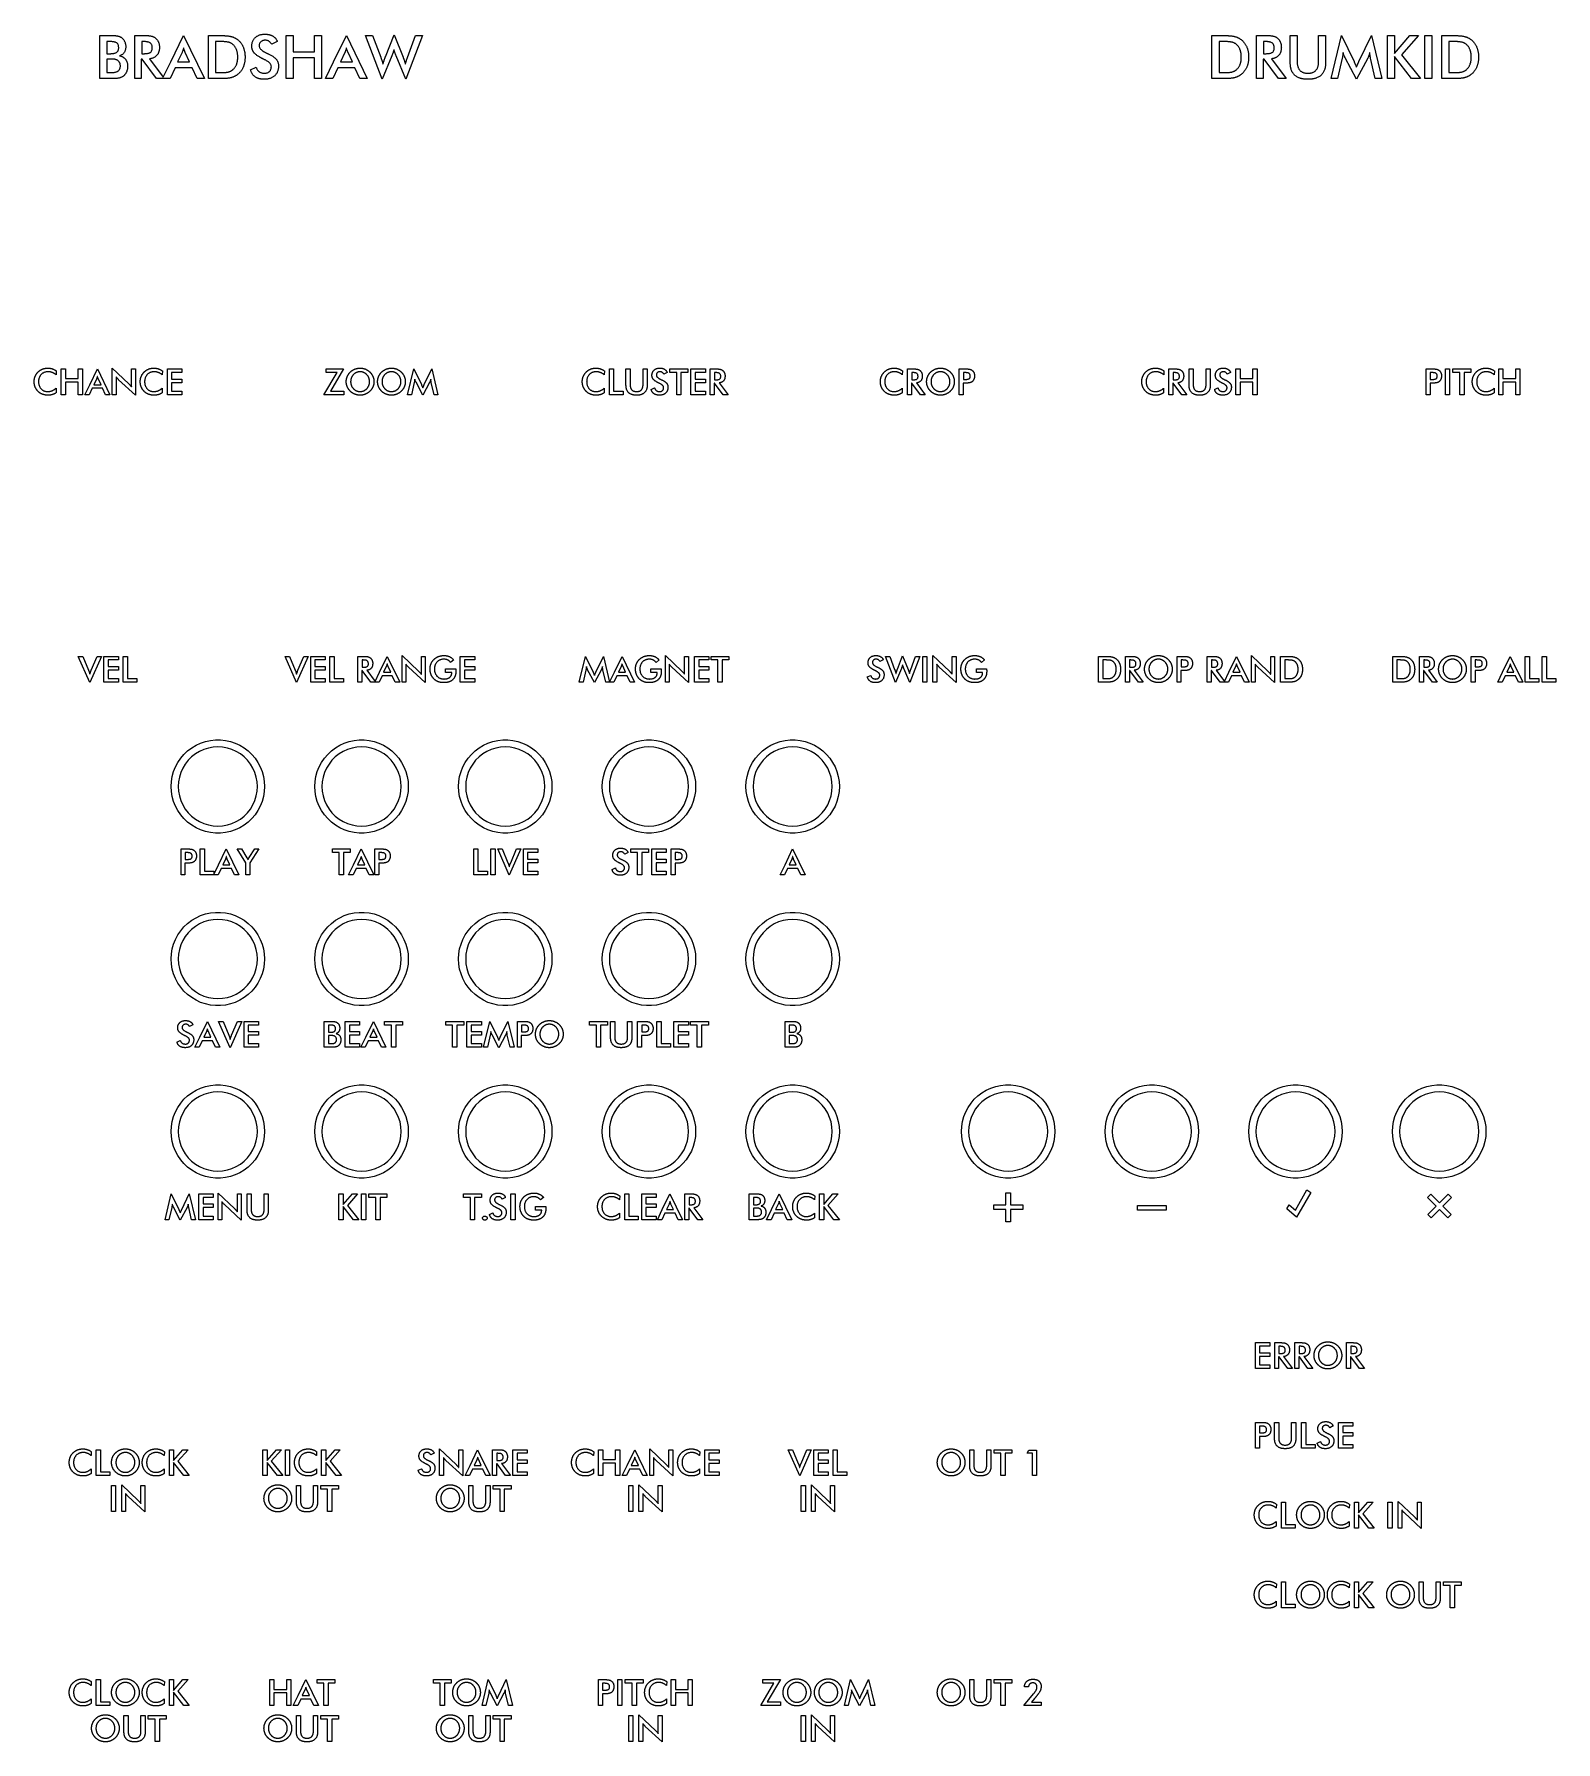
# Model space of a CAD drawing. Extents: x 1.08 to 5.25, y -5.58 to -0.9.
import ezdxf

# ---------------------------------------------------------------- set-up
doc = ezdxf.new("R2010")
doc.units = 0
doc.header["$MEASUREMENT"] = 0
doc.layers.add('BLACK', color=7, linetype='CONTINUOUS')

msp = doc.modelspace()

# ---------------------------------------------------------------- linework, layer by layer
at = {"layer": 'BLACK', "linetype": 'CONTINUOUS'}
for p, q in [((1.26159, -0.921882), (1.26159, -0.905265)), ((1.26159, -0.905265), (1.29139, -0.905265)), ((1.26159, -0.969884), (1.26159, -0.921882)), ((1.28775, -0.921882), (1.2804, -0.921882)), ((1.2804, -0.921882), (1.2804, -0.955114)), ((1.28954, -0.921897), (1.28775, -0.921882)), ((1.29126, -0.921942), (1.28954, -0.921897)), ((1.2929, -0.922017), (1.29126, -0.921942)), ((1.29139, -0.905265), (1.29296, -0.905271)), ((1.29447, -0.922121), (1.2929, -0.922017)), ((1.29296, -0.905271), (1.29447, -0.905287)), ((1.29447, -0.905287), (1.29594, -0.905314)), ((1.29596, -0.922256), (1.29447, -0.922121)), ((1.29594, -0.905314), (1.29735, -0.905352)), ((1.29739, -0.922421), (1.29596, -0.922256)), ((1.29735, -0.905352), (1.29871, -0.905401)), ((1.29874, -0.922616), (1.29739, -0.922421)), ((1.29871, -0.905401), (1.30002, -0.90546)), ((1.30001, -0.922841), (1.29874, -0.922616)), ((1.30122, -0.923096), (1.30001, -0.922841)), ((1.30002, -0.90546), (1.30127, -0.905531)), ((1.30235, -0.92338), (1.30122, -0.923096)), ((1.30127, -0.905531), (1.30247, -0.905612)), ((1.30391, -0.923864), (1.30235, -0.92338)), ((1.30247, -0.905612), (1.30363, -0.905704)), ((1.30363, -0.905704), (1.30525, -0.905862)), ((1.3053, -0.924415), (1.30391, -0.923864)), ((1.30525, -0.905862), (1.30677, -0.906044)), ((1.30654, -0.925033), (1.3053, -0.924415)), ((1.3076, -0.925718), (1.30654, -0.925033)), ((1.30677, -0.906044), (1.30816, -0.906251)), ((1.30854, -0.926488), (1.3076, -0.925718)), ((1.30816, -0.906251), (1.30944, -0.906482)), ((1.30939, -0.927356), (1.30854, -0.926488)), ((1.31014, -0.928324), (1.30939, -0.927356)), ((1.30944, -0.906482), (1.31023, -0.90665)), ((1.3108, -0.929391), (1.31014, -0.928324)), ((1.31023, -0.90665), (1.31136, -0.90692)), ((1.31137, -0.930558), (1.3108, -0.929391)), ((1.31136, -0.90692), (1.31281, -0.907329)), ((1.31185, -0.931824), (1.31137, -0.930558)), ((1.31223, -0.933189), (1.31185, -0.931824)), ((1.31252, -0.934654), (1.31223, -0.933189)), ((1.31272, -0.936218), (1.31252, -0.934654)), ((1.31281, -0.907329), (1.31421, -0.907794)), ((1.31421, -0.907794), (1.31555, -0.908314)), ((1.31555, -0.908314), (1.31684, -0.908891)), ((1.31684, -0.908891), (1.31806, -0.909523)), ((1.31806, -0.909523), (1.31923, -0.910211)), ((1.31923, -0.910211), (1.32034, -0.910956)), ((1.32034, -0.910956), (1.32061, -0.91115)), ((1.32061, -0.91115), (1.32162, -0.911935)), ((1.32162, -0.911935), (1.32258, -0.912763)), ((1.32258, -0.912763), (1.3235, -0.913635)), ((1.3235, -0.913635), (1.32438, -0.91455)), ((1.32438, -0.91455), (1.32521, -0.915509)), ((1.32521, -0.915509), (1.326, -0.916511)), ((1.326, -0.916511), (1.32675, -0.917557)), ((1.32675, -0.917557), (1.32745, -0.918647)), ((1.32745, -0.918647), (1.32812, -0.919781)), ((1.32812, -0.919781), (1.32873, -0.920957)), ((1.32873, -0.920957), (1.32912, -0.921766)), ((1.32912, -0.921766), (1.32966, -0.923001)), ((1.32966, -0.923001), (1.33015, -0.924261)), ((1.33015, -0.924261), (1.33059, -0.925545)), ((1.33059, -0.925545), (1.33097, -0.926855)), ((1.33097, -0.926855), (1.3313, -0.928189)), ((1.3313, -0.928189), (1.33157, -0.929548)), ((1.33157, -0.929548), (1.33179, -0.930932)), ((1.33179, -0.930932), (1.33196, -0.932341)), ((1.33196, -0.932341), (1.33208, -0.933774)), ((1.33208, -0.933774), (1.33214, -0.935233)), ((1.33214, -0.935233), (1.33215, -0.936219)), ((1.35679, -0.921882), (1.35679, -0.905265)), ((1.35679, -0.905265), (1.38359, -0.905265)), ((1.35679, -1.02343), (1.35679, -0.921882)), ((1.37949, -0.921882), (1.376, -0.921882)), ((1.376, -0.921882), (1.376, -0.955114)), ((1.38127, -0.921897), (1.37949, -0.921882)), ((1.38298, -0.921943), (1.38127, -0.921897)), ((1.38462, -0.92202), (1.38298, -0.921943)), ((1.38359, -0.905265), (1.38504, -0.905271)), ((1.38619, -0.922127), (1.38462, -0.92202)), ((1.38504, -0.905271), (1.38645, -0.905289)), ((1.38768, -0.922265), (1.38619, -0.922127)), ((1.38645, -0.905289), (1.38782, -0.905319)), ((1.3891, -0.922433), (1.38768, -0.922265)), ((1.38782, -0.905319), (1.38915, -0.905361)), ((1.39046, -0.922633), (1.3891, -0.922433)), ((1.38915, -0.905361), (1.39044, -0.905415)), ((1.39044, -0.905415), (1.39169, -0.905481)), ((1.39174, -0.922863), (1.39046, -0.922633)), ((1.39169, -0.905481), (1.39289, -0.905558)), ((1.39294, -0.923123), (1.39174, -0.922863)), ((1.39289, -0.905558), (1.39406, -0.905648)), ((1.39408, -0.923414), (1.39294, -0.923123)), ((1.39406, -0.905648), (1.39573, -0.905804)), ((1.39565, -0.923908), (1.39408, -0.923414)), ((1.39706, -0.924472), (1.39565, -0.923908)), ((1.39573, -0.905804), (1.3973, -0.905988)), ((1.39831, -0.925104), (1.39706, -0.924472)), ((1.3973, -0.905988), (1.39878, -0.906199)), ((1.39939, -0.925805), (1.39831, -0.925104)), ((1.39878, -0.906199), (1.40017, -0.906436)), ((1.40035, -0.92659), (1.39939, -0.925805)), ((1.40017, -0.906436), (1.40146, -0.9067)), ((1.40122, -0.927474), (1.40035, -0.92659)), ((1.40199, -0.928457), (1.40122, -0.927474)), ((1.40146, -0.9067), (1.40188, -0.906794)), ((1.40188, -0.906794), (1.40308, -0.907093)), ((1.40266, -0.929538), (1.40199, -0.928457)), ((1.40325, -0.930719), (1.40266, -0.929538)), ((1.40308, -0.907093), (1.40425, -0.907428)), ((1.40373, -0.931999), (1.40325, -0.930719)), ((1.40413, -0.933377), (1.40373, -0.931999)), ((1.40443, -0.934854), (1.40413, -0.933377)), ((1.40425, -0.907428), (1.40539, -0.907798)), ((1.40463, -0.93643), (1.40443, -0.934854)), ((1.40539, -0.907798), (1.40649, -0.908203)), ((1.40649, -0.908203), (1.40756, -0.908644)), ((1.40756, -0.908644), (1.40894, -0.909288)), ((1.40894, -0.909288), (1.41025, -0.909994)), ((1.41025, -0.909994), (1.4115, -0.910763)), ((1.4115, -0.910763), (1.41269, -0.911596)), ((1.41269, -0.911596), (1.41298, -0.911814)), ((1.41298, -0.911814), (1.41399, -0.912631)), ((1.41399, -0.912631), (1.41496, -0.913491)), ((1.41496, -0.913491), (1.41588, -0.914395)), ((1.41588, -0.914395), (1.41676, -0.915343)), ((1.41676, -0.915343), (1.41759, -0.916335)), ((1.41759, -0.916335), (1.41838, -0.91737)), ((1.41838, -0.91737), (1.41912, -0.918448)), ((1.41912, -0.918448), (1.41982, -0.91957)), ((1.41982, -0.91957), (1.42047, -0.920736)), ((1.42047, -0.920736), (1.42108, -0.921945)), ((1.42108, -0.921945), (1.42146, -0.922776)), ((1.42146, -0.922776), (1.422, -0.924042)), ((1.422, -0.924042), (1.42248, -0.925331)), ((1.42248, -0.925331), (1.42291, -0.926643)), ((1.42291, -0.926643), (1.42329, -0.927978)), ((1.42329, -0.927978), (1.42362, -0.929336)), ((1.42362, -0.929336), (1.42389, -0.930716)), ((1.42389, -0.930716), (1.42411, -0.932119)), ((1.42411, -0.932119), (1.42428, -0.933545)), ((1.42428, -0.933545), (1.42439, -0.934994)), ((1.42439, -0.934994), (1.42445, -0.936466)), ((1.45563, -0.977269), (1.49052, -0.905265)), ((1.49052, -0.905265), (1.54767, -1.02343)), ((1.55872, -0.921882), (1.55872, -0.905265)), ((1.55872, -0.905265), (1.58465, -0.905265)), ((1.55872, -1.02343), (1.55872, -0.921882)), ((1.58488, -0.921882), (1.57793, -0.921882)), ((1.57793, -0.921882), (1.57793, -1.00681)), ((1.58465, -0.905265), (1.58622, -0.905268)), ((1.59184, -0.921882), (1.58488, -0.921882)), ((1.58622, -0.905268), (1.58775, -0.905275)), ((1.58775, -0.905275), (1.58926, -0.905288)), ((1.58926, -0.905288), (1.59074, -0.905305)), ((1.59074, -0.905305), (1.59218, -0.905327)), ((1.59276, -0.921883), (1.59184, -0.921882)), ((1.59218, -0.905327), (1.5936, -0.905355)), ((1.59455, -0.921898), (1.59276, -0.921883)), ((1.5936, -0.905355), (1.59499, -0.905387)), ((1.59629, -0.921926), (1.59455, -0.921898)), ((1.59499, -0.905387), (1.59635, -0.905424)), ((1.59796, -0.921969), (1.59629, -0.921926)), ((1.59635, -0.905424), (1.59768, -0.905466)), ((1.59768, -0.905466), (1.59898, -0.905513)), ((1.59957, -0.922025), (1.59796, -0.921969)), ((1.59898, -0.905513), (1.60025, -0.905565)), ((1.60112, -0.922096), (1.59957, -0.922025)), ((1.60025, -0.905565), (1.6015, -0.905622)), ((1.60261, -0.922182), (1.60112, -0.922096)), ((1.6015, -0.905622), (1.60271, -0.905684)), ((1.60403, -0.922281), (1.60261, -0.922182)), ((1.60271, -0.905684), (1.60389, -0.905751)), ((1.60389, -0.905751), (1.60505, -0.905823)), ((1.6054, -0.922395), (1.60403, -0.922281)), ((1.60505, -0.905823), (1.60727, -0.905982)), ((1.6067, -0.922522), (1.6054, -0.922395)), ((1.60794, -0.922664), (1.6067, -0.922522)), ((1.60727, -0.905982), (1.60937, -0.90616)), ((1.60912, -0.922821), (1.60794, -0.922664)), ((1.61078, -0.923081), (1.60912, -0.922821)), ((1.60937, -0.90616), (1.61136, -0.906359)), ((1.6123, -0.923374), (1.61078, -0.923081)), ((1.61136, -0.906359), (1.61323, -0.906577)), ((1.61367, -0.923699), (1.6123, -0.923374)), ((1.61323, -0.906577), (1.61498, -0.906815)), ((1.61454, -0.923932), (1.61367, -0.923699)), ((1.61581, -0.924319), (1.61454, -0.923932)), ((1.61498, -0.906815), (1.61662, -0.907073)), ((1.61704, -0.924748), (1.61581, -0.924319)), ((1.61662, -0.907073), (1.61814, -0.90735)), ((1.61824, -0.925222), (1.61704, -0.924748)), ((1.61814, -0.90735), (1.61954, -0.907648)), ((1.6194, -0.925739), (1.61824, -0.925222)), ((1.62053, -0.9263), (1.6194, -0.925739)), ((1.61954, -0.907648), (1.62019, -0.907804)), ((1.62019, -0.907804), (1.62147, -0.908135)), ((1.62162, -0.926904), (1.62053, -0.9263)), ((1.62147, -0.908135), (1.62273, -0.908492)), ((1.62268, -0.927552), (1.62162, -0.926904)), ((1.6237, -0.928243), (1.62268, -0.927552)), ((1.62273, -0.908492), (1.62397, -0.908877)), ((1.62469, -0.928978), (1.6237, -0.928243)), ((1.62397, -0.908877), (1.62518, -0.909288)), ((1.62565, -0.929757), (1.62469, -0.928978)), ((1.62518, -0.909288), (1.62638, -0.909726)), ((1.62688, -0.930875), (1.62565, -0.929757)), ((1.62638, -0.909726), (1.62756, -0.910191)), ((1.62805, -0.932042), (1.62688, -0.930875)), ((1.62756, -0.910191), (1.62872, -0.910682)), ((1.62916, -0.933259), (1.62805, -0.932042)), ((1.62872, -0.910682), (1.62986, -0.911201)), ((1.63021, -0.934525), (1.62916, -0.933259)), ((1.62986, -0.911201), (1.63098, -0.911746)), ((1.63121, -0.935841), (1.63021, -0.934525)), ((1.63098, -0.911746), (1.63208, -0.912318)), ((1.63208, -0.912318), (1.63315, -0.912917)), ((1.63315, -0.912917), (1.63421, -0.913543)), ((1.63421, -0.913543), (1.63525, -0.914196)), ((1.63525, -0.914196), (1.63627, -0.914875)), ((1.63627, -0.914875), (1.63727, -0.915581)), ((1.63727, -0.915581), (1.63825, -0.916314)), ((1.63825, -0.916314), (1.63951, -0.917312)), ((1.63951, -0.917312), (1.64074, -0.918345)), ((1.64074, -0.918345), (1.64192, -0.919412)), ((1.64192, -0.919412), (1.64306, -0.920513)), ((1.64306, -0.920513), (1.64417, -0.921649)), ((1.64417, -0.921649), (1.64524, -0.92282)), ((1.64524, -0.92282), (1.64626, -0.924025)), ((1.64626, -0.924025), (1.64725, -0.925264)), ((1.64725, -0.925264), (1.6482, -0.926538)), ((1.6482, -0.926538), (1.64912, -0.927846)), ((1.64912, -0.927846), (1.64999, -0.929189)), ((1.64999, -0.929189), (1.65082, -0.930567)), ((1.65082, -0.930567), (1.65162, -0.931978)), ((1.65162, -0.931978), (1.65238, -0.933425)), ((1.65238, -0.933425), (1.65309, -0.934906)), ((1.65309, -0.934906), (1.65377, -0.936421)), ((1.67757, -0.934113), (1.67761, -0.932321)), ((1.6776, -0.935502), (1.67757, -0.934113)), ((1.67767, -0.936864), (1.6776, -0.935502)), ((1.67761, -0.932321), (1.67773, -0.930572)), ((1.67773, -0.930572), (1.67792, -0.928865)), ((1.67792, -0.928865), (1.67818, -0.927202)), ((1.67818, -0.927202), (1.67853, -0.925582)), ((1.67853, -0.925582), (1.67895, -0.924005)), ((1.67895, -0.924005), (1.67945, -0.922471)), ((1.67945, -0.922471), (1.68002, -0.92098)), ((1.68002, -0.92098), (1.68068, -0.919532)), ((1.68068, -0.919532), (1.6814, -0.918127)), ((1.6814, -0.918127), (1.68221, -0.916766)), ((1.68221, -0.916766), (1.68309, -0.915447)), ((1.68309, -0.915447), (1.68405, -0.914171)), ((1.68405, -0.914171), (1.68508, -0.912939)), ((1.68508, -0.912939), (1.68619, -0.911749)), ((1.68619, -0.911749), (1.68738, -0.910602)), ((1.68738, -0.910602), (1.68863, -0.909509)), ((1.68863, -0.909509), (1.68993, -0.908486)), ((1.68993, -0.908486), (1.69127, -0.907534)), ((1.69127, -0.907534), (1.69266, -0.906652)), ((1.69266, -0.906652), (1.6941, -0.905841)), ((1.6941, -0.905841), (1.69559, -0.9051)), ((1.69559, -0.9051), (1.69713, -0.90443)), ((1.69713, -0.90443), (1.69871, -0.90383)), ((1.69778, -0.932343), (1.69777, -0.93319)), ((1.69777, -0.93319), (1.69784, -0.934526)), ((1.69788, -0.931113), (1.69778, -0.932343)), ((1.69784, -0.934526), (1.69808, -0.93585)), ((1.69805, -0.929932), (1.69788, -0.931113)), ((1.69841, -0.928434), (1.69805, -0.929932)), ((1.6989, -0.927024), (1.69841, -0.928434)), ((1.69871, -0.90383), (1.70034, -0.903301)), ((1.69955, -0.925701), (1.6989, -0.927024)), ((1.70033, -0.924465), (1.69955, -0.925701)), ((1.70125, -0.923317), (1.70033, -0.924465)), ((1.70034, -0.903301), (1.70202, -0.902843)), ((1.70232, -0.922257), (1.70125, -0.923317)), ((1.70202, -0.902843), (1.70374, -0.902455)), ((1.70351, -0.921303), (1.70232, -0.922257)), ((1.7048, -0.920477), (1.70351, -0.921303)), ((1.70374, -0.902455), (1.70552, -0.902137)), ((1.70584, -0.919941), (1.7048, -0.920477)), ((1.70552, -0.902137), (1.70734, -0.90189)), ((1.70692, -0.919476), (1.70584, -0.919941)), ((1.70807, -0.919083), (1.70692, -0.919476)), ((1.70734, -0.90189), (1.7092, -0.901714)), ((1.70927, -0.918761), (1.70807, -0.919083)), ((1.7092, -0.901714), (1.71112, -0.901608)), ((1.71053, -0.918511), (1.70927, -0.918761)), ((1.71184, -0.918332), (1.71053, -0.918511)), ((1.71112, -0.901608), (1.71308, -0.901573)), ((1.71321, -0.918225), (1.71184, -0.918332)), ((1.71308, -0.901573), (1.7147, -0.901593)), ((1.71464, -0.918189), (1.71321, -0.918225)), ((1.71599, -0.918231), (1.71464, -0.918189)), ((1.7147, -0.901593), (1.71628, -0.901653)), ((1.7173, -0.918357), (1.71599, -0.918231)), ((1.71628, -0.901653), (1.71783, -0.901753)), ((1.71858, -0.918566), (1.7173, -0.918357)), ((1.71783, -0.901753), (1.71935, -0.901892)), ((1.71981, -0.91886), (1.71858, -0.918566)), ((1.71935, -0.901892), (1.72083, -0.902072)), ((1.72101, -0.919237), (1.71981, -0.91886)), ((1.72083, -0.902072), (1.72228, -0.902291)), ((1.72216, -0.919698), (1.72101, -0.919237)), ((1.72328, -0.920243), (1.72216, -0.919698)), ((1.72228, -0.902291), (1.7237, -0.90255)), ((1.72436, -0.920872), (1.72328, -0.920243)), ((1.7237, -0.90255), (1.72508, -0.902849)), ((1.72515, -0.921397), (1.72436, -0.920872)), ((1.72508, -0.902849), (1.72643, -0.903189)), ((1.72618, -0.922181), (1.72515, -0.921397)), ((1.7272, -0.923061), (1.72618, -0.922181)), ((1.72643, -0.903189), (1.72775, -0.903568)), ((1.72819, -0.924038), (1.7272, -0.923061)), ((1.72775, -0.903568), (1.72903, -0.903986)), ((1.72915, -0.925112), (1.72819, -0.924038)), ((1.72903, -0.903986), (1.73028, -0.904445)), ((1.7301, -0.926282), (1.72915, -0.925112)), ((1.7308, -0.927222), (1.7301, -0.926282)), ((1.73028, -0.904445), (1.7315, -0.904944)), ((1.73148, -0.928217), (1.7308, -0.927222)), ((1.73215, -0.929267), (1.73148, -0.928217)), ((1.7315, -0.904944), (1.73268, -0.905482)), ((1.74715, -0.921276), (1.73215, -0.929267)), ((1.73268, -0.905482), (1.73383, -0.906061)), ((1.73383, -0.906061), (1.73495, -0.906679)), ((1.73495, -0.906679), (1.73603, -0.907331)), ((1.73603, -0.907331), (1.73707, -0.908018)), ((1.73707, -0.908018), (1.73806, -0.908739)), ((1.73806, -0.908739), (1.73901, -0.909495)), ((1.73901, -0.909495), (1.73992, -0.910286)), ((1.73992, -0.910286), (1.74079, -0.911112)), ((1.74079, -0.911112), (1.74162, -0.911972)), ((1.74162, -0.911972), (1.7424, -0.912867)), ((1.7424, -0.912867), (1.74314, -0.913796)), ((1.74314, -0.913796), (1.74384, -0.914761)), ((1.74384, -0.914761), (1.7445, -0.91576)), ((1.7445, -0.91576), (1.74511, -0.916794)), ((1.74511, -0.916794), (1.74569, -0.917862)), ((1.74569, -0.917862), (1.74622, -0.918965)), ((1.74622, -0.918965), (1.74671, -0.920103)), ((1.74671, -0.920103), (1.74715, -0.921276)), ((1.77173, -1.02343), (1.77173, -0.905265)), ((1.77173, -0.905265), (1.79094, -0.905265)), ((1.79094, -0.905265), (1.79094, -0.949575)), ((1.84907, -0.949575), (1.84907, -0.905265)), ((1.84907, -0.905265), (1.86831, -0.905265)), ((1.86831, -0.905265), (1.86831, -1.02343)), ((1.90173, -0.977269), (1.93662, -0.905265)), ((1.93662, -0.905265), (1.99377, -1.02343)), ((2.03502, -1.02527), (1.98939, -0.905265)), ((1.98939, -0.905265), (2.00837, -0.905265)), ((2.00837, -0.905265), (2.03072, -0.964922)), ((2.04347, -0.963711), (2.06722, -0.903419)), ((2.06722, -0.903419), (2.09226, -0.964922)), ((2.14562, -0.905265), (2.09984, -1.02527)), ((2.10429, -0.965384), (2.1265, -0.905265)), ((2.1265, -0.905265), (2.14562, -0.905265)), ((4.30846, -0.921882), (4.30846, -0.905265)), ((4.30846, -0.905265), (4.33439, -0.905265)), ((4.30846, -1.02343), (4.30846, -0.921882)), ((4.33462, -0.921882), (4.32767, -0.921882)), ((4.32767, -0.921882), (4.32767, -1.00681)), ((4.33439, -0.905265), (4.33596, -0.905268)), ((4.34157, -0.921882), (4.33462, -0.921882)), ((4.33596, -0.905268), (4.33749, -0.905275)), ((4.33749, -0.905275), (4.339, -0.905288)), ((4.339, -0.905288), (4.34047, -0.905305)), ((4.34047, -0.905305), (4.34192, -0.905327)), ((4.3425, -0.921883), (4.34157, -0.921882)), ((4.34192, -0.905327), (4.34334, -0.905355)), ((4.34429, -0.921898), (4.3425, -0.921883)), ((4.34334, -0.905355), (4.34473, -0.905387)), ((4.34602, -0.921926), (4.34429, -0.921898)), ((4.34473, -0.905387), (4.34609, -0.905424)), ((4.3477, -0.921969), (4.34602, -0.921926)), ((4.34609, -0.905424), (4.34742, -0.905466)), ((4.34742, -0.905466), (4.34872, -0.905513)), ((4.34931, -0.922025), (4.3477, -0.921969)), ((4.34872, -0.905513), (4.34999, -0.905565)), ((4.35086, -0.922096), (4.34931, -0.922025)), ((4.34999, -0.905565), (4.35123, -0.905622)), ((4.35235, -0.922182), (4.35086, -0.922096)), ((4.35123, -0.905622), (4.35245, -0.905684)), ((4.35377, -0.922281), (4.35235, -0.922182)), ((4.35245, -0.905684), (4.35363, -0.905751)), ((4.35363, -0.905751), (4.35479, -0.905823)), ((4.35514, -0.922395), (4.35377, -0.922281)), ((4.35479, -0.905823), (4.35701, -0.905982)), ((4.35644, -0.922522), (4.35514, -0.922395)), ((4.35768, -0.922664), (4.35644, -0.922522)), ((4.35701, -0.905982), (4.35911, -0.90616)), ((4.35886, -0.922821), (4.35768, -0.922664)), ((4.36052, -0.923081), (4.35886, -0.922821)), ((4.35911, -0.90616), (4.3611, -0.906359)), ((4.36203, -0.923374), (4.36052, -0.923081)), ((4.3611, -0.906359), (4.36297, -0.906577)), ((4.36341, -0.923699), (4.36203, -0.923374)), ((4.36297, -0.906577), (4.36472, -0.906815)), ((4.36428, -0.923932), (4.36341, -0.923699)), ((4.36555, -0.924319), (4.36428, -0.923932)), ((4.36472, -0.906815), (4.36636, -0.907073)), ((4.36678, -0.924748), (4.36555, -0.924319)), ((4.36636, -0.907073), (4.36787, -0.90735)), ((4.36798, -0.925222), (4.36678, -0.924748)), ((4.36787, -0.90735), (4.36928, -0.907648)), ((4.36914, -0.925739), (4.36798, -0.925222)), ((4.37027, -0.9263), (4.36914, -0.925739)), ((4.36928, -0.907648), (4.36993, -0.907804)), ((4.36993, -0.907804), (4.37121, -0.908135)), ((4.37136, -0.926904), (4.37027, -0.9263)), ((4.37121, -0.908135), (4.37247, -0.908492)), ((4.37242, -0.927552), (4.37136, -0.926904)), ((4.37344, -0.928243), (4.37242, -0.927552)), ((4.37247, -0.908492), (4.3737, -0.908877)), ((4.37443, -0.928978), (4.37344, -0.928243)), ((4.3737, -0.908877), (4.37492, -0.909288)), ((4.37538, -0.929757), (4.37443, -0.928978)), ((4.37492, -0.909288), (4.37612, -0.909726)), ((4.37661, -0.930875), (4.37538, -0.929757)), ((4.37612, -0.909726), (4.3773, -0.910191)), ((4.37779, -0.932042), (4.37661, -0.930875)), ((4.3773, -0.910191), (4.37846, -0.910682)), ((4.3789, -0.933259), (4.37779, -0.932042)), ((4.37846, -0.910682), (4.3796, -0.911201)), ((4.37995, -0.934525), (4.3789, -0.933259)), ((4.3796, -0.911201), (4.38071, -0.911746)), ((4.38094, -0.935841), (4.37995, -0.934525)), ((4.38071, -0.911746), (4.38181, -0.912318)), ((4.38181, -0.912318), (4.38289, -0.912917)), ((4.38289, -0.912917), (4.38395, -0.913543)), ((4.38395, -0.913543), (4.38499, -0.914196)), ((4.38499, -0.914196), (4.38601, -0.914875)), ((4.38601, -0.914875), (4.38701, -0.915581)), ((4.38701, -0.915581), (4.38799, -0.916314)), ((4.38799, -0.916314), (4.38925, -0.917312)), ((4.38925, -0.917312), (4.39047, -0.918345)), ((4.39047, -0.918345), (4.39166, -0.919412)), ((4.39166, -0.919412), (4.3928, -0.920513)), ((4.3928, -0.920513), (4.39391, -0.921649)), ((4.39391, -0.921649), (4.39497, -0.92282)), ((4.39497, -0.92282), (4.396, -0.924025)), ((4.396, -0.924025), (4.39699, -0.925264)), ((4.39699, -0.925264), (4.39794, -0.926538)), ((4.39794, -0.926538), (4.39885, -0.927846)), ((4.39885, -0.927846), (4.39973, -0.929189)), ((4.39973, -0.929189), (4.40056, -0.930567)), ((4.40056, -0.930567), (4.40136, -0.931978)), ((4.40136, -0.931978), (4.40211, -0.933425)), ((4.40211, -0.933425), (4.40283, -0.934906)), ((4.40283, -0.934906), (4.40351, -0.936421)), ((4.43077, -0.921882), (4.43077, -0.905265)), ((4.43077, -0.905265), (4.45757, -0.905265)), ((4.43077, -1.02343), (4.43077, -0.921882)), ((4.45347, -0.921882), (4.44998, -0.921882)), ((4.44998, -0.921882), (4.44998, -0.955114)), ((4.45526, -0.921897), (4.45347, -0.921882)), ((4.45697, -0.921943), (4.45526, -0.921897)), ((4.4586, -0.92202), (4.45697, -0.921943)), ((4.45757, -0.905265), (4.45902, -0.905271)), ((4.46017, -0.922127), (4.4586, -0.92202)), ((4.45902, -0.905271), (4.46044, -0.905289)), ((4.46167, -0.922265), (4.46017, -0.922127)), ((4.46044, -0.905289), (4.46181, -0.905319)), ((4.46309, -0.922433), (4.46167, -0.922265)), ((4.46181, -0.905319), (4.46314, -0.905361)), ((4.46444, -0.922633), (4.46309, -0.922433)), ((4.46314, -0.905361), (4.46443, -0.905415)), ((4.46443, -0.905415), (4.46567, -0.905481)), ((4.46572, -0.922863), (4.46444, -0.922633)), ((4.46567, -0.905481), (4.46688, -0.905558)), ((4.46693, -0.923123), (4.46572, -0.922863)), ((4.46688, -0.905558), (4.46804, -0.905648)), ((4.46806, -0.923414), (4.46693, -0.923123)), ((4.46804, -0.905648), (4.46971, -0.905804)), ((4.46964, -0.923908), (4.46806, -0.923414)), ((4.47104, -0.924472), (4.46964, -0.923908)), ((4.46971, -0.905804), (4.47128, -0.905988)), ((4.47229, -0.925104), (4.47104, -0.924472)), ((4.47128, -0.905988), (4.47277, -0.906199)), ((4.47338, -0.925805), (4.47229, -0.925104)), ((4.47277, -0.906199), (4.47415, -0.906436)), ((4.47434, -0.92659), (4.47338, -0.925805)), ((4.47415, -0.906436), (4.47545, -0.9067)), ((4.4752, -0.927474), (4.47434, -0.92659)), ((4.47597, -0.928457), (4.4752, -0.927474)), ((4.47545, -0.9067), (4.47586, -0.906794)), ((4.47586, -0.906794), (4.47707, -0.907093)), ((4.47665, -0.929538), (4.47597, -0.928457)), ((4.47723, -0.930719), (4.47665, -0.929538)), ((4.47707, -0.907093), (4.47824, -0.907428)), ((4.47772, -0.931999), (4.47723, -0.930719)), ((4.47811, -0.933377), (4.47772, -0.931999)), ((4.47841, -0.934854), (4.47811, -0.933377)), ((4.47824, -0.907428), (4.47937, -0.907798)), ((4.47861, -0.93643), (4.47841, -0.934854)), ((4.47937, -0.907798), (4.48048, -0.908203)), ((4.48048, -0.908203), (4.48155, -0.908644)), ((4.48155, -0.908644), (4.48292, -0.909288)), ((4.48292, -0.909288), (4.48423, -0.909994)), ((4.48423, -0.909994), (4.48549, -0.910763)), ((4.48549, -0.910763), (4.48668, -0.911596)), ((4.48668, -0.911596), (4.48697, -0.911814)), ((4.48697, -0.911814), (4.48798, -0.912631)), ((4.48798, -0.912631), (4.48894, -0.913491)), ((4.48894, -0.913491), (4.48986, -0.914395)), ((4.48986, -0.914395), (4.49074, -0.915343)), ((4.49074, -0.915343), (4.49157, -0.916335)), ((4.49157, -0.916335), (4.49236, -0.91737)), ((4.49236, -0.91737), (4.4931, -0.918448)), ((4.4931, -0.918448), (4.4938, -0.91957)), ((4.4938, -0.91957), (4.49446, -0.920736)), ((4.49446, -0.920736), (4.49507, -0.921945)), ((4.49507, -0.921945), (4.49545, -0.922776)), ((4.49545, -0.922776), (4.49598, -0.924042)), ((4.49598, -0.924042), (4.49647, -0.925331)), ((4.49647, -0.925331), (4.4969, -0.926643)), ((4.4969, -0.926643), (4.49728, -0.927978)), ((4.49728, -0.927978), (4.4976, -0.929336)), ((4.4976, -0.929336), (4.49787, -0.930716)), ((4.49787, -0.930716), (4.49809, -0.932119)), ((4.49809, -0.932119), (4.49826, -0.933545)), ((4.49826, -0.933545), (4.49837, -0.934994)), ((4.49837, -0.934994), (4.49844, -0.936466)), ((4.52282, -0.978509), (4.52282, -0.905265)), ((4.52282, -0.905265), (4.54181, -0.905265)), ((4.54181, -0.905265), (4.54181, -0.97675)), ((4.60065, -0.97675), (4.60065, -0.905265)), ((4.60065, -0.905265), (4.6199, -0.905265)), ((4.6199, -0.905265), (4.6199, -0.978509)), ((4.63495, -1.02343), (4.66288, -0.905265)), ((4.66288, -0.905265), (4.69776, -0.976807)), ((4.711, -0.976721), (4.74507, -0.905265)), ((4.74507, -0.905265), (4.77365, -1.02343)), ((4.78894, -1.02343), (4.78894, -0.905265)), ((4.78894, -0.905265), (4.80816, -0.905265)), ((4.80816, -0.954162), (4.85062, -0.905265)), ((4.80816, -0.905265), (4.80816, -0.954162)), ((4.87413, -0.905265), (4.82731, -0.957797)), ((4.85062, -0.905265), (4.87413, -0.905265)), ((4.89173, -1.02343), (4.89173, -0.905265)), ((4.89173, -0.905265), (4.91097, -0.905265)), ((4.91097, -0.905265), (4.91097, -1.02343)), ((4.93849, -0.921882), (4.93849, -0.905265)), ((4.93849, -0.905265), (4.96442, -0.905265)), ((4.93849, -1.02343), (4.93849, -0.921882)), ((4.96465, -0.921882), (4.9577, -0.921882)), ((4.9577, -0.921882), (4.9577, -1.00681)), ((4.96442, -0.905265), (4.96599, -0.905268)), ((4.97161, -0.921882), (4.96465, -0.921882)), ((4.96599, -0.905268), (4.96752, -0.905275)), ((4.96752, -0.905275), (4.96903, -0.905288)), ((4.96903, -0.905288), (4.97051, -0.905305)), ((4.97051, -0.905305), (4.97195, -0.905327)), ((4.97253, -0.921883), (4.97161, -0.921882)), ((4.97195, -0.905327), (4.97337, -0.905355)), ((4.97432, -0.921898), (4.97253, -0.921883)), ((4.97337, -0.905355), (4.97476, -0.905387)), ((4.97606, -0.921926), (4.97432, -0.921898)), ((4.97476, -0.905387), (4.97612, -0.905424)), ((4.97773, -0.921969), (4.97606, -0.921926)), ((4.97612, -0.905424), (4.97745, -0.905466)), ((4.97745, -0.905466), (4.97875, -0.905513)), ((4.97934, -0.922025), (4.97773, -0.921969)), ((4.97875, -0.905513), (4.98002, -0.905565)), ((4.98089, -0.922096), (4.97934, -0.922025)), ((4.98002, -0.905565), (4.98127, -0.905622)), ((4.98238, -0.922182), (4.98089, -0.922096)), ((4.98127, -0.905622), (4.98248, -0.905684)), ((4.9838, -0.922281), (4.98238, -0.922182)), ((4.98248, -0.905684), (4.98366, -0.905751)), ((4.98366, -0.905751), (4.98482, -0.905823)), ((4.98517, -0.922395), (4.9838, -0.922281)), ((4.98482, -0.905823), (4.98704, -0.905982)), ((4.98647, -0.922522), (4.98517, -0.922395)), ((4.98771, -0.922664), (4.98647, -0.922522)), ((4.98704, -0.905982), (4.98914, -0.90616)), ((4.98889, -0.922821), (4.98771, -0.922664)), ((4.99055, -0.923081), (4.98889, -0.922821)), ((4.98914, -0.90616), (4.99113, -0.906359)), ((4.99207, -0.923374), (4.99055, -0.923081)), ((4.99113, -0.906359), (4.993, -0.906577)), ((4.99344, -0.923699), (4.99207, -0.923374)), ((4.993, -0.906577), (4.99475, -0.906815)), ((4.99431, -0.923932), (4.99344, -0.923699)), ((4.99558, -0.924319), (4.99431, -0.923932)), ((4.99475, -0.906815), (4.99639, -0.907073)), ((4.99681, -0.924748), (4.99558, -0.924319)), ((4.99639, -0.907073), (4.99791, -0.90735)), ((4.99801, -0.925222), (4.99681, -0.924748)), ((4.99791, -0.90735), (4.99931, -0.907648)), ((4.99917, -0.925739), (4.99801, -0.925222)), ((5.0003, -0.9263), (4.99917, -0.925739)), ((4.99931, -0.907648), (4.99996, -0.907804)), ((4.99996, -0.907804), (5.00124, -0.908135)), ((5.00139, -0.926904), (5.0003, -0.9263)), ((5.00124, -0.908135), (5.0025, -0.908492)), ((5.00245, -0.927552), (5.00139, -0.926904)), ((5.00347, -0.928243), (5.00245, -0.927552)), ((5.0025, -0.908492), (5.00374, -0.908877)), ((5.00446, -0.928978), (5.00347, -0.928243)), ((5.00374, -0.908877), (5.00495, -0.909288)), ((5.00542, -0.929757), (5.00446, -0.928978)), ((5.00495, -0.909288), (5.00615, -0.909726)), ((5.00665, -0.930875), (5.00542, -0.929757)), ((5.00615, -0.909726), (5.00733, -0.910191)), ((5.00782, -0.932042), (5.00665, -0.930875)), ((5.00733, -0.910191), (5.00849, -0.910682)), ((5.00893, -0.933259), (5.00782, -0.932042)), ((5.00849, -0.910682), (5.00963, -0.911201)), ((5.00998, -0.934525), (5.00893, -0.933259)), ((5.00963, -0.911201), (5.01075, -0.911746)), ((5.01097, -0.935841), (5.00998, -0.934525)), ((5.01075, -0.911746), (5.01184, -0.912318)), ((5.01184, -0.912318), (5.01292, -0.912917)), ((5.01292, -0.912917), (5.01398, -0.913543)), ((5.01398, -0.913543), (5.01502, -0.914196)), ((5.01502, -0.914196), (5.01604, -0.914875)), ((5.01604, -0.914875), (5.01704, -0.915581)), ((5.01704, -0.915581), (5.01802, -0.916314)), ((5.01802, -0.916314), (5.01928, -0.917312)), ((5.01928, -0.917312), (5.0205, -0.918345)), ((5.0205, -0.918345), (5.02169, -0.919412)), ((5.02169, -0.919412), (5.02283, -0.920513)), ((5.02283, -0.920513), (5.02394, -0.921649)), ((5.02394, -0.921649), (5.025, -0.92282)), ((5.025, -0.92282), (5.02603, -0.924025)), ((5.02603, -0.924025), (5.02702, -0.925264)), ((5.02702, -0.925264), (5.02797, -0.926538)), ((5.02797, -0.926538), (5.02888, -0.927846)), ((5.02888, -0.927846), (5.02976, -0.929189)), ((5.02976, -0.929189), (5.03059, -0.930567)), ((5.03059, -0.930567), (5.03139, -0.931978)), ((5.03139, -0.931978), (5.03214, -0.933425)), ((5.03214, -0.933425), (5.03286, -0.934906)), ((5.03286, -0.934906), (5.03354, -0.936421)), ((1.26159, -1.02343), (1.26159, -0.969884)), ((1.2804, -0.955114), (1.28775, -0.955114)), ((1.28703, -0.969884), (1.2804, -0.969884)), ((1.2804, -0.969884), (1.2804, -1.00681)), ((1.29283, -0.969884), (1.28703, -0.969884)), ((1.28775, -0.955114), (1.28944, -0.9551)), ((1.28944, -0.9551), (1.29106, -0.955057)), ((1.29106, -0.955057), (1.29262, -0.954985)), ((1.29262, -0.954985), (1.29412, -0.954885)), ((1.29319, -0.969885), (1.29283, -0.969884)), ((1.2946, -0.9699), (1.29319, -0.969885)), ((1.29412, -0.954885), (1.29555, -0.954756)), ((1.29592, -0.969934), (1.2946, -0.9699)), ((1.29555, -0.954756), (1.29692, -0.954599)), ((1.29718, -0.969989), (1.29592, -0.969934)), ((1.29692, -0.954599), (1.29823, -0.954413)), ((1.29836, -0.970063), (1.29718, -0.969989)), ((1.29823, -0.954413), (1.29947, -0.954198)), ((1.29974, -0.970184), (1.29836, -0.970063)), ((1.29947, -0.954198), (1.30066, -0.953955)), ((1.301, -0.970336), (1.29974, -0.970184)), ((1.30066, -0.953955), (1.30231, -0.953536)), ((1.30215, -0.970519), (1.301, -0.970336)), ((1.30259, -0.970601), (1.30215, -0.970519)), ((1.30231, -0.953536), (1.30382, -0.953053)), ((1.30386, -0.970879), (1.30259, -0.970601)), ((1.30382, -0.953053), (1.3052, -0.952506)), ((1.30508, -0.971207), (1.30386, -0.970879)), ((1.30624, -0.971582), (1.30508, -0.971207)), ((1.3052, -0.952506), (1.30643, -0.951894)), ((1.30735, -0.972007), (1.30624, -0.971582)), ((1.30643, -0.951894), (1.30717, -0.95145)), ((1.30717, -0.95145), (1.30818, -0.950714)), ((1.30841, -0.97248), (1.30735, -0.972007)), ((1.30818, -0.950714), (1.3091, -0.949889)), ((1.30947, -0.973086), (1.30841, -0.97248)), ((1.3091, -0.949889), (1.30992, -0.948976)), ((1.31047, -0.973748), (1.30947, -0.973086)), ((1.30992, -0.948976), (1.31063, -0.947975)), ((1.31141, -0.974467), (1.31047, -0.973748)), ((1.31063, -0.947975), (1.31125, -0.946886)), ((1.31125, -0.946886), (1.31176, -0.945708)), ((1.31228, -0.975243), (1.31141, -0.974467)), ((1.31176, -0.945708), (1.31218, -0.944442)), ((1.31218, -0.944442), (1.3125, -0.943088)), ((1.31309, -0.976075), (1.31228, -0.975243)), ((1.3125, -0.943088), (1.31271, -0.941646)), ((1.31271, -0.941646), (1.31283, -0.940115)), ((1.31283, -0.937882), (1.31272, -0.936218)), ((1.31285, -0.939046), (1.31283, -0.937882)), ((1.31283, -0.940115), (1.31285, -0.939046)), ((1.31383, -0.976964), (1.31309, -0.976075)), ((1.31451, -0.97791), (1.31383, -0.976964)), ((1.31513, -0.978913), (1.31451, -0.97791)), ((1.31615, -0.960526), (1.31513, -0.960855)), ((1.31513, -0.960855), (1.3164, -0.961081)), ((1.31568, -0.97996), (1.31513, -0.978913)), ((1.31615, -0.981052), (1.31568, -0.97996)), ((1.31763, -0.959977), (1.31615, -0.960526)), ((1.31655, -0.982188), (1.31615, -0.981052)), ((1.3164, -0.961081), (1.31764, -0.961355)), ((1.31688, -0.98337), (1.31655, -0.982188)), ((1.31904, -0.95936), (1.31763, -0.959977)), ((1.31764, -0.961355), (1.31885, -0.961678)), ((1.31885, -0.961678), (1.32002, -0.962048)), ((1.32038, -0.958676), (1.31904, -0.95936)), ((1.32002, -0.962048), (1.32116, -0.962467)), ((1.32164, -0.957924), (1.32038, -0.958676)), ((1.32116, -0.962467), (1.32226, -0.962934)), ((1.32284, -0.957105), (1.32164, -0.957924)), ((1.32226, -0.962934), (1.32333, -0.96345)), ((1.32397, -0.956219), (1.32284, -0.957105)), ((1.32333, -0.96345), (1.32436, -0.964014)), ((1.32503, -0.955265), (1.32397, -0.956219)), ((1.32436, -0.964014), (1.32536, -0.964625)), ((1.32602, -0.954244), (1.32503, -0.955265)), ((1.32536, -0.964625), (1.32633, -0.965286)), ((1.32694, -0.953155), (1.32602, -0.954244)), ((1.32633, -0.965286), (1.32726, -0.965994)), ((1.3278, -0.951999), (1.32694, -0.953155)), ((1.32726, -0.965994), (1.32816, -0.966751)), ((1.32857, -0.950781), (1.3278, -0.951999)), ((1.32816, -0.966751), (1.32902, -0.967555)), ((1.32928, -0.94951), (1.32857, -0.950781)), ((1.32902, -0.967555), (1.32985, -0.968408)), ((1.3299, -0.948185), (1.32928, -0.94951)), ((1.32985, -0.968408), (1.33064, -0.96931)), ((1.33045, -0.946805), (1.3299, -0.948185)), ((1.33092, -0.945371), (1.33045, -0.946805)), ((1.33064, -0.96931), (1.3314, -0.970259)), ((1.33132, -0.943882), (1.33092, -0.945371)), ((1.33164, -0.942339), (1.33132, -0.943882)), ((1.3314, -0.970259), (1.33212, -0.971245)), ((1.33188, -0.940743), (1.33164, -0.942339)), ((1.33204, -0.939091), (1.33188, -0.940743)), ((1.33213, -0.937386), (1.33204, -0.939091)), ((1.33212, -0.971245), (1.33279, -0.972263)), ((1.33215, -0.936219), (1.33213, -0.937386)), ((1.33279, -0.972263), (1.33342, -0.973313)), ((1.33342, -0.973313), (1.334, -0.974395)), ((1.334, -0.974395), (1.33453, -0.975509)), ((1.33453, -0.975509), (1.33502, -0.976655)), ((1.33502, -0.976655), (1.33546, -0.977833)), ((1.33546, -0.977833), (1.33586, -0.979043)), ((1.33586, -0.979043), (1.33621, -0.980285)), ((1.33621, -0.980285), (1.33651, -0.981559)), ((1.33651, -0.981559), (1.33676, -0.982865)), ((1.37698, -0.969884), (1.37479, -0.969884)), ((1.37479, -0.969884), (1.37479, -1.02343)), ((1.376, -0.955114), (1.37949, -0.955114)), ((1.4163, -1.02343), (1.37698, -0.969884)), ((1.37949, -0.955114), (1.38136, -0.955101)), ((1.38136, -0.955101), (1.38314, -0.95506)), ((1.38314, -0.95506), (1.38485, -0.954992)), ((1.38485, -0.954992), (1.38648, -0.954898)), ((1.38648, -0.954898), (1.38802, -0.954776)), ((1.38802, -0.954776), (1.38949, -0.954627)), ((1.38949, -0.954627), (1.39088, -0.954451)), ((1.39088, -0.954451), (1.39218, -0.954249)), ((1.39218, -0.954249), (1.39341, -0.954019)), ((1.39341, -0.954019), (1.39455, -0.953762)), ((1.39455, -0.953762), (1.39612, -0.953326)), ((1.39612, -0.953326), (1.39751, -0.952829)), ((1.39897, -0.968795), (1.39732, -0.969019)), ((1.39732, -0.969019), (1.43513, -1.01956)), ((1.39751, -0.952829), (1.39871, -0.952271)), ((1.39871, -0.952271), (1.39974, -0.951652)), ((1.40057, -0.968522), (1.39897, -0.968795)), ((1.39974, -0.951652), (1.40092, -0.950695)), ((1.40212, -0.9682), (1.40057, -0.968522)), ((1.40092, -0.950695), (1.40194, -0.94957)), ((1.40194, -0.94957), (1.4026, -0.948615)), ((1.40362, -0.967827), (1.40212, -0.9682)), ((1.4026, -0.948615), (1.40317, -0.947566)), ((1.40317, -0.947566), (1.40366, -0.946421)), ((1.40506, -0.967404), (1.40362, -0.967827)), ((1.40366, -0.946421), (1.40405, -0.945182)), ((1.40405, -0.945182), (1.40436, -0.943848)), ((1.40436, -0.943848), (1.40458, -0.942419)), ((1.40458, -0.942419), (1.40472, -0.940895)), ((1.40474, -0.938105), (1.40463, -0.93643)), ((1.40472, -0.940895), (1.40476, -0.939277)), ((1.40476, -0.939277), (1.40474, -0.938105)), ((1.40646, -0.966932), (1.40506, -0.967404)), ((1.4078, -0.96641), (1.40646, -0.966932)), ((1.40909, -0.965838), (1.4078, -0.96641)), ((1.41034, -0.965216), (1.40909, -0.965838)), ((1.41153, -0.964545), (1.41034, -0.965216)), ((1.41267, -0.963824), (1.41153, -0.964545)), ((1.41376, -0.963053), (1.41267, -0.963824)), ((1.41479, -0.962232), (1.41376, -0.963053)), ((1.41578, -0.961361), (1.41479, -0.962232)), ((1.41671, -0.96044), (1.41578, -0.961361)), ((1.4176, -0.95947), (1.41671, -0.96044)), ((1.41843, -0.958451), (1.4176, -0.95947)), ((1.41921, -0.957384), (1.41843, -0.958451)), ((1.41993, -0.95627), (1.41921, -0.957384)), ((1.4206, -0.955109), (1.41993, -0.95627)), ((1.42122, -0.953899), (1.4206, -0.955109)), ((1.42178, -0.952643), (1.42122, -0.953899)), ((1.42229, -0.951338), (1.42178, -0.952643)), ((1.42275, -0.949986), (1.42229, -0.951338)), ((1.42315, -0.948587), (1.42275, -0.949986)), ((1.4235, -0.94714), (1.42315, -0.948587)), ((1.42379, -0.945645), (1.4235, -0.94714)), ((1.42403, -0.944103), (1.42379, -0.945645)), ((1.42422, -0.942514), (1.42403, -0.944103)), ((1.42436, -0.940876), (1.42422, -0.942514)), ((1.42444, -0.939192), (1.42436, -0.940876)), ((1.42446, -0.937459), (1.42444, -0.939192)), ((1.42445, -0.936466), (1.42446, -0.937459)), ((1.43513, -1.01956), (1.45563, -0.977269)), ((1.4864, -0.951883), (1.47428, -0.977269)), ((1.47428, -0.977269), (1.50723, -0.977269)), ((1.48689, -0.950699), (1.4864, -0.951883)), ((1.48737, -0.949467), (1.48689, -0.950699)), ((1.48778, -0.948374), (1.48737, -0.949467)), ((1.48819, -0.947247), (1.48778, -0.948374)), ((1.48859, -0.946085), (1.48819, -0.947247)), ((1.4888, -0.945486), (1.48859, -0.946085)), ((1.4892, -0.944261), (1.4888, -0.945486)), ((1.48959, -0.943002), (1.4892, -0.944261)), ((1.48998, -0.941709), (1.48959, -0.943002)), ((1.49036, -0.940381), (1.48998, -0.941709)), ((1.49067, -0.939248), (1.49036, -0.940381)), ((1.49095, -0.94021), (1.49067, -0.939248)), ((1.4913, -0.941381), (1.49095, -0.94021)), ((1.49165, -0.942518), (1.4913, -0.941381)), ((1.49207, -0.943834), (1.49165, -0.942518)), ((1.4925, -0.9451), (1.49207, -0.943834)), ((1.49292, -0.946316), (1.4925, -0.9451)), ((1.49328, -0.947281), (1.49292, -0.946316)), ((1.4937, -0.948392), (1.49328, -0.947281)), ((1.49418, -0.949625), (1.4937, -0.948392)), ((1.49465, -0.950789), (1.49418, -0.949625)), ((1.49511, -0.951883), (1.49465, -0.950789)), ((1.50723, -0.977269), (1.49511, -0.951883)), ((1.63214, -0.937207), (1.63121, -0.935841)), ((1.63301, -0.938623), (1.63214, -0.937207)), ((1.63383, -0.940088), (1.63301, -0.938623)), ((1.63459, -0.941603), (1.63383, -0.940088)), ((1.63528, -0.943168), (1.63459, -0.941603)), ((1.63571, -0.944239), (1.63528, -0.943168)), ((1.63612, -0.945328), (1.63571, -0.944239)), ((1.6365, -0.94644), (1.63612, -0.945328)), ((1.63612, -0.983388), (1.6365, -0.982273)), ((1.63685, -0.947574), (1.6365, -0.94644)), ((1.6365, -0.982273), (1.63685, -0.981136)), ((1.63718, -0.94873), (1.63685, -0.947574)), ((1.63685, -0.981136), (1.63718, -0.979977)), ((1.63748, -0.949908), (1.63718, -0.94873)), ((1.63718, -0.979977), (1.63748, -0.978796)), ((1.63775, -0.951109), (1.63748, -0.949908)), ((1.63748, -0.978796), (1.63775, -0.977593)), ((1.638, -0.952332), (1.63775, -0.951109)), ((1.63775, -0.977593), (1.638, -0.976367)), ((1.63822, -0.953578), (1.638, -0.952332)), ((1.638, -0.976367), (1.63822, -0.97512)), ((1.63842, -0.954846), (1.63822, -0.953578)), ((1.63822, -0.97512), (1.63842, -0.97385)), ((1.63859, -0.956136), (1.63842, -0.954846)), ((1.63842, -0.97385), (1.63859, -0.972559)), ((1.63873, -0.957448), (1.63859, -0.956136)), ((1.63859, -0.972559), (1.63873, -0.971245)), ((1.63885, -0.958783), (1.63873, -0.957448)), ((1.63873, -0.971245), (1.63885, -0.969909)), ((1.63894, -0.96014), (1.63885, -0.958783)), ((1.63885, -0.969909), (1.63894, -0.968551)), ((1.63901, -0.96152), (1.63894, -0.96014)), ((1.63894, -0.968551), (1.63901, -0.967171)), ((1.63905, -0.962921), (1.63901, -0.96152)), ((1.63901, -0.967171), (1.63905, -0.965769)), ((1.63906, -0.964345), (1.63905, -0.962921)), ((1.63905, -0.965769), (1.63906, -0.964345)), ((1.65377, -0.936421), (1.65442, -0.937967)), ((1.65442, -0.937967), (1.65502, -0.93954)), ((1.65502, -0.93954), (1.65558, -0.941141)), ((1.65558, -0.941141), (1.65609, -0.942769)), ((1.65609, -0.942769), (1.65657, -0.944424)), ((1.65657, -0.944424), (1.65701, -0.946107)), ((1.65701, -0.946107), (1.6574, -0.947817)), ((1.6574, -0.980996), (1.65701, -0.982698)), ((1.6574, -0.947817), (1.65775, -0.949554)), ((1.65775, -0.979267), (1.6574, -0.980996)), ((1.65775, -0.949554), (1.65806, -0.951318)), ((1.65806, -0.977509), (1.65775, -0.979267)), ((1.65806, -0.951318), (1.65833, -0.95311)), ((1.65833, -0.975724), (1.65806, -0.977509)), ((1.65833, -0.95311), (1.65856, -0.954929)), ((1.65856, -0.973912), (1.65833, -0.975724)), ((1.65856, -0.954929), (1.65875, -0.956775)), ((1.65875, -0.972071), (1.65856, -0.973912)), ((1.65875, -0.956775), (1.65889, -0.958648)), ((1.65889, -0.970203), (1.65875, -0.972071)), ((1.65889, -0.958648), (1.659, -0.960549)), ((1.659, -0.968307), (1.65889, -0.970203)), ((1.659, -0.960549), (1.65906, -0.962477)), ((1.65906, -0.966383), (1.659, -0.968307)), ((1.65906, -0.962477), (1.65908, -0.964432)), ((1.65908, -0.964432), (1.65906, -0.966383)), ((1.6778, -0.9382), (1.67767, -0.936864)), ((1.67798, -0.939508), (1.6778, -0.9382)), ((1.67821, -0.940789), (1.67798, -0.939508)), ((1.67848, -0.942043), (1.67821, -0.940789)), ((1.67881, -0.943269), (1.67848, -0.942043)), ((1.67919, -0.944469), (1.67881, -0.943269)), ((1.67963, -0.945642), (1.67919, -0.944469)), ((1.68011, -0.946788), (1.67963, -0.945642)), ((1.68064, -0.947907), (1.68011, -0.946788)), ((1.68122, -0.948998), (1.68064, -0.947907)), ((1.68186, -0.950063), (1.68122, -0.948998)), ((1.68254, -0.951101), (1.68186, -0.950063)), ((1.68328, -0.952111), (1.68254, -0.951101)), ((1.68406, -0.953095), (1.68328, -0.952111)), ((1.68448, -0.95358), (1.68406, -0.953095)), ((1.6854, -0.954561), (1.68448, -0.95358)), ((1.68642, -0.955556), (1.6854, -0.954561)), ((1.68754, -0.956566), (1.68642, -0.955556)), ((1.68876, -0.95759), (1.68754, -0.956566)), ((1.69008, -0.958628), (1.68876, -0.95759)), ((1.69151, -0.959681), (1.69008, -0.958628)), ((1.69303, -0.960748), (1.69151, -0.959681)), ((1.69466, -0.96183), (1.69303, -0.960748)), ((1.69639, -0.962926), (1.69466, -0.96183)), ((1.69822, -0.964037), (1.69639, -0.962926)), ((1.69808, -0.93585), (1.69847, -0.937163)), ((1.70016, -0.965162), (1.69822, -0.964037)), ((1.69847, -0.937163), (1.69902, -0.938465)), ((1.69902, -0.938465), (1.69972, -0.939756)), ((1.69972, -0.939756), (1.70058, -0.941036)), ((1.70116, -0.96573), (1.70016, -0.965162)), ((1.70058, -0.941036), (1.7016, -0.942304)), ((1.70219, -0.966302), (1.70116, -0.96573)), ((1.7016, -0.942304), (1.70277, -0.943561)), ((1.70325, -0.966877), (1.70219, -0.966302)), ((1.70277, -0.943561), (1.7041, -0.944806)), ((1.70433, -0.967455), (1.70325, -0.966877)), ((1.7041, -0.944806), (1.70559, -0.946041)), ((1.70543, -0.968038), (1.70433, -0.967455)), ((1.70656, -0.968624), (1.70543, -0.968038)), ((1.70559, -0.946041), (1.70723, -0.947264)), ((1.70772, -0.969213), (1.70656, -0.968624)), ((1.70723, -0.947264), (1.70903, -0.948476)), ((1.7089, -0.969807), (1.70772, -0.969213)), ((1.71011, -0.970403), (1.7089, -0.969807)), ((1.70903, -0.948476), (1.71098, -0.949676)), ((1.71045, -0.970557), (1.71011, -0.970403)), ((1.71158, -0.971084), (1.71045, -0.970557)), ((1.71098, -0.949676), (1.71202, -0.950272)), ((1.71269, -0.971626), (1.71158, -0.971084)), ((1.71202, -0.950272), (1.71309, -0.950865)), ((1.71383, -0.972192), (1.71269, -0.971626)), ((1.71309, -0.950865), (1.71421, -0.951456)), ((1.71592, -0.973232), (1.71383, -0.972192)), ((1.71421, -0.951456), (1.71536, -0.952043)), ((1.71536, -0.952043), (1.71655, -0.952628)), ((1.71788, -0.97429), (1.71592, -0.973232)), ((1.71655, -0.952628), (1.71779, -0.95321)), ((1.71779, -0.95321), (1.71884, -0.953724)), ((1.7197, -0.975365), (1.71788, -0.97429)), ((1.71884, -0.953724), (1.71991, -0.954229)), ((1.72138, -0.976458), (1.7197, -0.975365)), ((1.71991, -0.954229), (1.72021, -0.954364)), ((1.72021, -0.954364), (1.72129, -0.954863)), ((1.72129, -0.954863), (1.72235, -0.955362)), ((1.72293, -0.977568), (1.72138, -0.976458)), ((1.72235, -0.955362), (1.72441, -0.956356)), ((1.72435, -0.978696), (1.72293, -0.977568)), ((1.72563, -0.979842), (1.72435, -0.978696)), ((1.72441, -0.956356), (1.72639, -0.957348)), ((1.72677, -0.981005), (1.72563, -0.979842)), ((1.72639, -0.957348), (1.72828, -0.958338)), ((1.72778, -0.982186), (1.72677, -0.981005)), ((1.72866, -0.983384), (1.72778, -0.982186)), ((1.72828, -0.958338), (1.73008, -0.959324)), ((1.73008, -0.959324), (1.7318, -0.960308)), ((1.7318, -0.960308), (1.73343, -0.96129)), ((1.73343, -0.96129), (1.73497, -0.962268)), ((1.73497, -0.962268), (1.73643, -0.963244)), ((1.73643, -0.963244), (1.7378, -0.964217)), ((1.7378, -0.964217), (1.73909, -0.965188)), ((1.73909, -0.965188), (1.74029, -0.966156)), ((1.74029, -0.966156), (1.74141, -0.967121)), ((1.74141, -0.967121), (1.74244, -0.968083)), ((1.74244, -0.968083), (1.74338, -0.969043)), ((1.74338, -0.969043), (1.74424, -0.969999)), ((1.74424, -0.969999), (1.74503, -0.970966)), ((1.74503, -0.970966), (1.74577, -0.971963)), ((1.74577, -0.971963), (1.74646, -0.97299)), ((1.74646, -0.97299), (1.7471, -0.974047)), ((1.7471, -0.974047), (1.74769, -0.975134)), ((1.74769, -0.975134), (1.74823, -0.976251)), ((1.74823, -0.976251), (1.74872, -0.977398)), ((1.74872, -0.977398), (1.74915, -0.978574)), ((1.74915, -0.978574), (1.74953, -0.979781)), ((1.74953, -0.979781), (1.74987, -0.981018)), ((1.74987, -0.981018), (1.75015, -0.982285)), ((1.75015, -0.982285), (1.75038, -0.983581)), ((1.79094, -0.949575), (1.84907, -0.949575)), ((1.84907, -0.966192), (1.79094, -0.966192)), ((1.79094, -0.966192), (1.79094, -1.02343)), ((1.84907, -1.02343), (1.84907, -0.966192)), ((1.87936, -1.02343), (1.90173, -0.977269)), ((1.9325, -0.951883), (1.92038, -0.977269)), ((1.92038, -0.977269), (1.95333, -0.977269)), ((1.93299, -0.950699), (1.9325, -0.951883)), ((1.93347, -0.949467), (1.93299, -0.950699)), ((1.93388, -0.948374), (1.93347, -0.949467)), ((1.93429, -0.947247), (1.93388, -0.948374)), ((1.93469, -0.946085), (1.93429, -0.947247)), ((1.93489, -0.945486), (1.93469, -0.946085)), ((1.9353, -0.944261), (1.93489, -0.945486)), ((1.93569, -0.943002), (1.9353, -0.944261)), ((1.93608, -0.941709), (1.93569, -0.943002)), ((1.93646, -0.940381), (1.93608, -0.941709)), ((1.93677, -0.939248), (1.93646, -0.940381)), ((1.93705, -0.94021), (1.93677, -0.939248)), ((1.9374, -0.941381), (1.93705, -0.94021)), ((1.93775, -0.942518), (1.9374, -0.941381)), ((1.93817, -0.943834), (1.93775, -0.942518)), ((1.9386, -0.9451), (1.93817, -0.943834)), ((1.93902, -0.946316), (1.9386, -0.9451)), ((1.93938, -0.947281), (1.93902, -0.946316)), ((1.9398, -0.948392), (1.93938, -0.947281)), ((1.94028, -0.949625), (1.9398, -0.948392)), ((1.94075, -0.950789), (1.94028, -0.949625)), ((1.94121, -0.951883), (1.94075, -0.950789)), ((1.95333, -0.977269), (1.94121, -0.951883)), ((2.03072, -0.964922), (2.03113, -0.966013)), ((2.03113, -0.966013), (2.03165, -0.967428)), ((2.03165, -0.967428), (2.03215, -0.968798)), ((2.03215, -0.968798), (2.03263, -0.970122)), ((2.03263, -0.970122), (2.03308, -0.971402)), ((2.03308, -0.971402), (2.03352, -0.972637)), ((2.03352, -0.972637), (2.03393, -0.973826)), ((2.03393, -0.973826), (2.03432, -0.974971)), ((2.03432, -0.974971), (2.03442, -0.97525)), ((2.03442, -0.97525), (2.03479, -0.976351)), ((2.03479, -0.976351), (2.03523, -0.977703)), ((2.0615, -0.960941), (2.03502, -1.02527)), ((2.03523, -0.977703), (2.03566, -0.979026)), ((2.03566, -0.979026), (2.03607, -0.980322)), ((2.03607, -0.980322), (2.03646, -0.981589)), ((2.03646, -0.981589), (2.03683, -0.982828)), ((2.0374, -0.982391), (2.03775, -0.981227)), ((2.03775, -0.981227), (2.03811, -0.980066)), ((2.03811, -0.980066), (2.03847, -0.978908)), ((2.03847, -0.978908), (2.03883, -0.977753)), ((2.03883, -0.977753), (2.03919, -0.976601)), ((2.03919, -0.976601), (2.03955, -0.975451)), ((2.03955, -0.975451), (2.03992, -0.974305)), ((2.03992, -0.974305), (2.04029, -0.973162)), ((2.04029, -0.973162), (2.04065, -0.972021)), ((2.04065, -0.972021), (2.04102, -0.970883)), ((2.04102, -0.970883), (2.0414, -0.969749)), ((2.0414, -0.969749), (2.04177, -0.968617)), ((2.04177, -0.968617), (2.04214, -0.967488)), ((2.04214, -0.967488), (2.04252, -0.966363)), ((2.04252, -0.966363), (2.0429, -0.96524)), ((2.0429, -0.96524), (2.04331, -0.964115)), ((2.04331, -0.964115), (2.04347, -0.963711)), ((2.06168, -0.960467), (2.0615, -0.960941)), ((2.06213, -0.95927), (2.06168, -0.960467)), ((2.06257, -0.958054), (2.06213, -0.95927)), ((2.06301, -0.95682), (2.06257, -0.958054)), ((2.06345, -0.955568), (2.06301, -0.95682)), ((2.06388, -0.954297), (2.06345, -0.955568)), ((2.0643, -0.953008), (2.06388, -0.954297)), ((2.06448, -0.952487), (2.0643, -0.953008)), ((2.06491, -0.951162), (2.06448, -0.952487)), ((2.06534, -0.949808), (2.06491, -0.951162)), ((2.06569, -0.948703), (2.06534, -0.949808)), ((2.06603, -0.947579), (2.06569, -0.948703)), ((2.06638, -0.946436), (2.06603, -0.947579)), ((2.06673, -0.945275), (2.06638, -0.946436)), ((2.06707, -0.944094), (2.06673, -0.945275)), ((2.06721, -0.944561), (2.06707, -0.944094)), ((2.06758, -0.945743), (2.06721, -0.944561)), ((2.06796, -0.946946), (2.06758, -0.945743)), ((2.06836, -0.94817), (2.06796, -0.946946)), ((2.06877, -0.949416), (2.06836, -0.94817)), ((2.0692, -0.950682), (2.06877, -0.949416)), ((2.06964, -0.95197), (2.0692, -0.950682)), ((2.06973, -0.952228), (2.06964, -0.95197)), ((2.0702, -0.953531), (2.06973, -0.952228)), ((2.07068, -0.954854), (2.0702, -0.953531)), ((2.07118, -0.956196), (2.07068, -0.954854)), ((2.07159, -0.957284), (2.07118, -0.956196)), ((2.07201, -0.958385), (2.07159, -0.957284)), ((2.07243, -0.959498), (2.07201, -0.958385)), ((2.07287, -0.960624), (2.07243, -0.959498)), ((2.09984, -1.02527), (2.07287, -0.960624)), ((2.09226, -0.964922), (2.09269, -0.966091)), ((2.09269, -0.966091), (2.09312, -0.967259)), ((2.09312, -0.967259), (2.09355, -0.968427)), ((2.09355, -0.968427), (2.09397, -0.969596)), ((2.09397, -0.969596), (2.09438, -0.970764)), ((2.09438, -0.970764), (2.09478, -0.971932)), ((2.09478, -0.971932), (2.09518, -0.973101)), ((2.09518, -0.973101), (2.09557, -0.974269)), ((2.09557, -0.974269), (2.09597, -0.975439)), ((2.09597, -0.975439), (2.09635, -0.976611)), ((2.09635, -0.976611), (2.09673, -0.977786)), ((2.09673, -0.977786), (2.09711, -0.978964)), ((2.09711, -0.978964), (2.09748, -0.980144)), ((2.09748, -0.980144), (2.09784, -0.981328)), ((2.09784, -0.981328), (2.0982, -0.982513)), ((2.09881, -0.982549), (2.0991, -0.98136)), ((2.0991, -0.98136), (2.09942, -0.980136)), ((2.09942, -0.980136), (2.09977, -0.978877)), ((2.09977, -0.978877), (2.10014, -0.977583)), ((2.10014, -0.977583), (2.10054, -0.976253)), ((2.10054, -0.976253), (2.10071, -0.975711)), ((2.10071, -0.975711), (2.10107, -0.974597)), ((2.10107, -0.974597), (2.10145, -0.973432)), ((2.10145, -0.973432), (2.10186, -0.972217)), ((2.10186, -0.972217), (2.10229, -0.970951)), ((2.10229, -0.970951), (2.10275, -0.969635)), ((2.10275, -0.969635), (2.10324, -0.968269)), ((2.10324, -0.968269), (2.10375, -0.966851)), ((2.10375, -0.966851), (2.10415, -0.965755)), ((2.10415, -0.965755), (2.10429, -0.965384)), ((4.38188, -0.937207), (4.38094, -0.935841)), ((4.38275, -0.938623), (4.38188, -0.937207)), ((4.38357, -0.940088), (4.38275, -0.938623)), ((4.38432, -0.941603), (4.38357, -0.940088)), ((4.38502, -0.943168), (4.38432, -0.941603)), ((4.38545, -0.944239), (4.38502, -0.943168)), ((4.38586, -0.945328), (4.38545, -0.944239)), ((4.38624, -0.94644), (4.38586, -0.945328)), ((4.38586, -0.983388), (4.38624, -0.982273)), ((4.38659, -0.947574), (4.38624, -0.94644)), ((4.38624, -0.982273), (4.38659, -0.981136)), ((4.38692, -0.94873), (4.38659, -0.947574)), ((4.38659, -0.981136), (4.38692, -0.979977)), ((4.38722, -0.949908), (4.38692, -0.94873)), ((4.38692, -0.979977), (4.38722, -0.978796)), ((4.38749, -0.951109), (4.38722, -0.949908)), ((4.38722, -0.978796), (4.38749, -0.977593)), ((4.38774, -0.952332), (4.38749, -0.951109)), ((4.38749, -0.977593), (4.38774, -0.976367)), ((4.38796, -0.953578), (4.38774, -0.952332)), ((4.38774, -0.976367), (4.38796, -0.97512)), ((4.38816, -0.954846), (4.38796, -0.953578)), ((4.38796, -0.97512), (4.38816, -0.97385)), ((4.38833, -0.956136), (4.38816, -0.954846)), ((4.38816, -0.97385), (4.38833, -0.972559)), ((4.38847, -0.957448), (4.38833, -0.956136)), ((4.38833, -0.972559), (4.38847, -0.971245)), ((4.38859, -0.958783), (4.38847, -0.957448)), ((4.38847, -0.971245), (4.38859, -0.969909)), ((4.38868, -0.96014), (4.38859, -0.958783)), ((4.38859, -0.969909), (4.38868, -0.968551)), ((4.38875, -0.96152), (4.38868, -0.96014)), ((4.38868, -0.968551), (4.38875, -0.967171)), ((4.38878, -0.962921), (4.38875, -0.96152)), ((4.38875, -0.967171), (4.38878, -0.965769)), ((4.3888, -0.964345), (4.38878, -0.962921)), ((4.38878, -0.965769), (4.3888, -0.964345)), ((4.40351, -0.936421), (4.40415, -0.937967)), ((4.40415, -0.937967), (4.40475, -0.93954)), ((4.40475, -0.93954), (4.40531, -0.941141)), ((4.40531, -0.941141), (4.40583, -0.942769)), ((4.40583, -0.942769), (4.40631, -0.944424)), ((4.40631, -0.944424), (4.40674, -0.946107)), ((4.40674, -0.946107), (4.40714, -0.947817)), ((4.40714, -0.980996), (4.40674, -0.982698)), ((4.40714, -0.947817), (4.40749, -0.949554)), ((4.40749, -0.979267), (4.40714, -0.980996)), ((4.40749, -0.949554), (4.4078, -0.951318)), ((4.4078, -0.977509), (4.40749, -0.979267)), ((4.4078, -0.951318), (4.40807, -0.95311)), ((4.40807, -0.975724), (4.4078, -0.977509)), ((4.40807, -0.95311), (4.4083, -0.954929)), ((4.4083, -0.973912), (4.40807, -0.975724)), ((4.4083, -0.954929), (4.40849, -0.956775)), ((4.40849, -0.972071), (4.4083, -0.973912)), ((4.40849, -0.956775), (4.40863, -0.958648)), ((4.40863, -0.970203), (4.40849, -0.972071)), ((4.40863, -0.958648), (4.40874, -0.960549)), ((4.40874, -0.968307), (4.40863, -0.970203)), ((4.40874, -0.960549), (4.4088, -0.962477)), ((4.4088, -0.966383), (4.40874, -0.968307)), ((4.4088, -0.962477), (4.40882, -0.964432)), ((4.40882, -0.964432), (4.4088, -0.966383)), ((4.45096, -0.969884), (4.44877, -0.969884)), ((4.44877, -0.969884), (4.44877, -1.02343)), ((4.44998, -0.955114), (4.45347, -0.955114)), ((4.49028, -1.02343), (4.45096, -0.969884)), ((4.45347, -0.955114), (4.45534, -0.955101)), ((4.45534, -0.955101), (4.45713, -0.95506)), ((4.45713, -0.95506), (4.45884, -0.954992)), ((4.45884, -0.954992), (4.46046, -0.954898)), ((4.46046, -0.954898), (4.46201, -0.954776)), ((4.46201, -0.954776), (4.46348, -0.954627)), ((4.46348, -0.954627), (4.46486, -0.954451)), ((4.46486, -0.954451), (4.46617, -0.954249)), ((4.46617, -0.954249), (4.46739, -0.954019)), ((4.46739, -0.954019), (4.46854, -0.953762)), ((4.46854, -0.953762), (4.47011, -0.953326)), ((4.47011, -0.953326), (4.47149, -0.952829)), ((4.47295, -0.968795), (4.4713, -0.969019)), ((4.4713, -0.969019), (4.51201, -1.02343)), ((4.47149, -0.952829), (4.4727, -0.952271)), ((4.4727, -0.952271), (4.47373, -0.951652)), ((4.47455, -0.968522), (4.47295, -0.968795)), ((4.47373, -0.951652), (4.4749, -0.950695)), ((4.4761, -0.9682), (4.47455, -0.968522)), ((4.4749, -0.950695), (4.47592, -0.94957)), ((4.47592, -0.94957), (4.47658, -0.948615)), ((4.4776, -0.967827), (4.4761, -0.9682)), ((4.47658, -0.948615), (4.47716, -0.947566)), ((4.47716, -0.947566), (4.47764, -0.946421)), ((4.47905, -0.967404), (4.4776, -0.967827)), ((4.47764, -0.946421), (4.47804, -0.945182)), ((4.47804, -0.945182), (4.47835, -0.943848)), ((4.47835, -0.943848), (4.47857, -0.942419)), ((4.47857, -0.942419), (4.4787, -0.940895)), ((4.47872, -0.938105), (4.47861, -0.93643)), ((4.4787, -0.940895), (4.47874, -0.939277)), ((4.47874, -0.939277), (4.47872, -0.938105)), ((4.48044, -0.966932), (4.47905, -0.967404)), ((4.48179, -0.96641), (4.48044, -0.966932)), ((4.48308, -0.965838), (4.48179, -0.96641)), ((4.48432, -0.965216), (4.48308, -0.965838)), ((4.48551, -0.964545), (4.48432, -0.965216)), ((4.48665, -0.963824), (4.48551, -0.964545)), ((4.48774, -0.963053), (4.48665, -0.963824)), ((4.48878, -0.962232), (4.48774, -0.963053)), ((4.48976, -0.961361), (4.48878, -0.962232)), ((4.4907, -0.96044), (4.48976, -0.961361)), ((4.49158, -0.95947), (4.4907, -0.96044)), ((4.49241, -0.958451), (4.49158, -0.95947)), ((4.49319, -0.957384), (4.49241, -0.958451)), ((4.49392, -0.95627), (4.49319, -0.957384)), ((4.49459, -0.955109), (4.49392, -0.95627)), ((4.4952, -0.953899), (4.49459, -0.955109)), ((4.49577, -0.952643), (4.4952, -0.953899)), ((4.49628, -0.951338), (4.49577, -0.952643)), ((4.49673, -0.949986), (4.49628, -0.951338)), ((4.49713, -0.948587), (4.49673, -0.949986)), ((4.49748, -0.94714), (4.49713, -0.948587)), ((4.49778, -0.945645), (4.49748, -0.94714)), ((4.49802, -0.944103), (4.49778, -0.945645)), ((4.49821, -0.942514), (4.49802, -0.944103)), ((4.49834, -0.940876), (4.49821, -0.942514)), ((4.49842, -0.939192), (4.49834, -0.940876)), ((4.49845, -0.937459), (4.49842, -0.939192)), ((4.49844, -0.936466), (4.49845, -0.937459)), ((4.52284, -0.979969), (4.52282, -0.978509)), ((4.52287, -0.981405), (4.52284, -0.979969)), ((4.52293, -0.982818), (4.52287, -0.981405)), ((4.54181, -0.97675), (4.54183, -0.978709)), ((4.54183, -0.978709), (4.54192, -0.980607)), ((4.54192, -0.980607), (4.54207, -0.982442)), ((4.6004, -0.982442), (4.60054, -0.980607)), ((4.60054, -0.980607), (4.60063, -0.978709)), ((4.60063, -0.978709), (4.60065, -0.97675)), ((4.61985, -0.981395), (4.61979, -0.982803)), ((4.61988, -0.979964), (4.61985, -0.981395)), ((4.6199, -0.978509), (4.61988, -0.979964)), ((4.6653, -0.967605), (4.65264, -1.02343)), ((4.66543, -0.967073), (4.6653, -0.967605)), ((4.66573, -0.965755), (4.66543, -0.967073)), ((4.66601, -0.964456), (4.66573, -0.965755)), ((4.66626, -0.963175), (4.66601, -0.964456)), ((4.66648, -0.961912), (4.66626, -0.963175)), ((4.66668, -0.960667), (4.66648, -0.961912)), ((4.66686, -0.959441), (4.66668, -0.960667)), ((4.66701, -0.958224), (4.66686, -0.959441)), ((4.66714, -0.957026), (4.66701, -0.958224)), ((4.66725, -0.955846), (4.66714, -0.957026)), ((4.66734, -0.954684), (4.66725, -0.955846)), ((4.66742, -0.953314), (4.66734, -0.954684)), ((4.66747, -0.95197), (4.66742, -0.953314)), ((4.66753, -0.952188), (4.66747, -0.95197)), ((4.66794, -0.953501), (4.66753, -0.952188)), ((4.6683, -0.9546), (4.66794, -0.953501)), ((4.66867, -0.955703), (4.6683, -0.9546)), ((4.66907, -0.95681), (4.66867, -0.955703)), ((4.66949, -0.957922), (4.66907, -0.95681)), ((4.66992, -0.959037), (4.66949, -0.957922)), ((4.6701, -0.959482), (4.66992, -0.959037)), ((4.67057, -0.960601), (4.6701, -0.959482)), ((4.67107, -0.961731), (4.67057, -0.960601)), ((4.67159, -0.962873), (4.67107, -0.961731)), ((4.67213, -0.964025), (4.67159, -0.962873)), ((4.6727, -0.965189), (4.67213, -0.964025)), ((4.67329, -0.966365), (4.6727, -0.965189)), ((4.70422, -1.02527), (4.67329, -0.966365)), ((4.69776, -0.976807), (4.69828, -0.977943)), ((4.69828, -0.977943), (4.69877, -0.979072)), ((4.69877, -0.979072), (4.69926, -0.980211)), ((4.69926, -0.980211), (4.69971, -0.981281)), ((4.69971, -0.981281), (4.70021, -0.982462)), ((4.73514, -0.967605), (4.70422, -1.02527)), ((4.70786, -0.983406), (4.70847, -0.982096)), ((4.70847, -0.982096), (4.70911, -0.980738)), ((4.70911, -0.980738), (4.70955, -0.979808)), ((4.70955, -0.979808), (4.71005, -0.978759)), ((4.71005, -0.978759), (4.71056, -0.977669)), ((4.71056, -0.977669), (4.711, -0.976721)), ((4.73539, -0.967101), (4.73514, -0.967605)), ((4.73599, -0.965846), (4.73539, -0.967101)), ((4.73656, -0.9646), (4.73599, -0.965846)), ((4.73709, -0.963363), (4.73656, -0.9646)), ((4.73759, -0.962134), (4.73709, -0.963363)), ((4.73806, -0.960913), (4.73759, -0.962134)), ((4.73849, -0.959701), (4.73806, -0.960913)), ((4.73865, -0.959218), (4.73849, -0.959701)), ((4.73904, -0.95801), (4.73865, -0.959218)), ((4.7394, -0.956802), (4.73904, -0.95801)), ((4.73973, -0.955594), (4.7394, -0.956802)), ((4.74003, -0.954386), (4.73973, -0.955594)), ((4.7403, -0.953178), (4.74003, -0.954386)), ((4.74054, -0.95197), (4.7403, -0.953178)), ((4.74063, -0.952596), (4.74054, -0.95197)), ((4.74082, -0.953936), (4.74063, -0.952596)), ((4.74099, -0.955142), (4.74082, -0.953936)), ((4.74117, -0.956431), (4.74099, -0.955142)), ((4.74135, -0.957801), (4.74117, -0.956431)), ((4.74151, -0.958955), (4.74135, -0.957801)), ((4.74166, -0.960162), (4.74151, -0.958955)), ((4.7418, -0.961236), (4.74166, -0.960162)), ((4.74197, -0.962541), (4.7418, -0.961236)), ((4.74213, -0.963703), (4.74197, -0.962541)), ((4.7423, -0.964951), (4.74213, -0.963703)), ((4.74249, -0.966152), (4.7423, -0.964951)), ((4.74273, -0.967432), (4.74249, -0.966152)), ((4.7558, -1.02343), (4.74273, -0.967432)), ((4.85492, -1.02343), (4.80816, -0.963047)), ((4.80816, -0.963047), (4.80816, -1.02343)), ((4.82731, -0.957797), (4.8797, -1.02343)), ((5.01191, -0.937207), (5.01097, -0.935841)), ((5.01278, -0.938623), (5.01191, -0.937207)), ((5.0136, -0.940088), (5.01278, -0.938623)), ((5.01435, -0.941603), (5.0136, -0.940088)), ((5.01505, -0.943168), (5.01435, -0.941603)), ((5.01548, -0.944239), (5.01505, -0.943168)), ((5.01589, -0.945328), (5.01548, -0.944239)), ((5.01627, -0.94644), (5.01589, -0.945328)), ((5.01589, -0.983388), (5.01627, -0.982273)), ((5.01662, -0.947574), (5.01627, -0.94644)), ((5.01627, -0.982273), (5.01662, -0.981136)), ((5.01695, -0.94873), (5.01662, -0.947574)), ((5.01662, -0.981136), (5.01695, -0.979977)), ((5.01725, -0.949908), (5.01695, -0.94873)), ((5.01695, -0.979977), (5.01725, -0.978796)), ((5.01752, -0.951109), (5.01725, -0.949908)), ((5.01725, -0.978796), (5.01752, -0.977593)), ((5.01777, -0.952332), (5.01752, -0.951109)), ((5.01752, -0.977593), (5.01777, -0.976367)), ((5.01799, -0.953578), (5.01777, -0.952332)), ((5.01777, -0.976367), (5.01799, -0.97512)), ((5.01819, -0.954846), (5.01799, -0.953578)), ((5.01799, -0.97512), (5.01819, -0.97385)), ((5.01836, -0.956136), (5.01819, -0.954846)), ((5.01819, -0.97385), (5.01836, -0.972559)), ((5.0185, -0.957448), (5.01836, -0.956136)), ((5.01836, -0.972559), (5.0185, -0.971245)), ((5.01862, -0.958783), (5.0185, -0.957448)), ((5.0185, -0.971245), (5.01862, -0.969909)), ((5.01871, -0.96014), (5.01862, -0.958783)), ((5.01862, -0.969909), (5.01871, -0.968551)), ((5.01878, -0.96152), (5.01871, -0.96014)), ((5.01871, -0.968551), (5.01878, -0.967171)), ((5.01882, -0.962921), (5.01878, -0.96152)), ((5.01878, -0.967171), (5.01882, -0.965769)), ((5.01883, -0.964345), (5.01882, -0.962921)), ((5.01882, -0.965769), (5.01883, -0.964345)), ((5.03354, -0.936421), (5.03418, -0.937967)), ((5.03418, -0.937967), (5.03479, -0.93954)), ((5.03479, -0.93954), (5.03535, -0.941141)), ((5.03535, -0.941141), (5.03586, -0.942769)), ((5.03586, -0.942769), (5.03634, -0.944424)), ((5.03634, -0.944424), (5.03678, -0.946107)), ((5.03678, -0.946107), (5.03717, -0.947817)), ((5.03717, -0.980996), (5.03678, -0.982698)), ((5.03717, -0.947817), (5.03752, -0.949554)), ((5.03752, -0.979267), (5.03717, -0.980996)), ((5.03752, -0.949554), (5.03783, -0.951318)), ((5.03783, -0.977509), (5.03752, -0.979267)), ((5.03783, -0.951318), (5.0381, -0.95311)), ((5.0381, -0.975724), (5.03783, -0.977509)), ((5.0381, -0.95311), (5.03833, -0.954929)), ((5.03833, -0.973912), (5.0381, -0.975724)), ((5.03833, -0.954929), (5.03852, -0.956775)), ((5.03852, -0.972071), (5.03833, -0.973912)), ((5.03852, -0.956775), (5.03866, -0.958648)), ((5.03866, -0.970203), (5.03852, -0.972071)), ((5.03866, -0.958648), (5.03877, -0.960549)), ((5.03877, -0.968307), (5.03866, -0.970203)), ((5.03877, -0.960549), (5.03883, -0.962477)), ((5.03883, -0.966383), (5.03877, -0.968307)), ((5.03883, -0.962477), (5.03885, -0.964432)), ((5.03885, -0.964432), (5.03883, -0.966383)), ((1.29156, -1.02343), (1.26159, -1.02343)), ((1.2804, -1.00681), (1.28703, -1.00681)), ((1.28703, -1.00681), (1.28828, -1.00681)), ((1.28828, -1.00681), (1.28948, -1.0068)), ((1.28948, -1.0068), (1.29064, -1.00678)), ((1.29064, -1.00678), (1.29231, -1.00675)), ((1.29364, -1.02342), (1.29156, -1.02343)), ((1.29231, -1.00675), (1.29389, -1.0067)), ((1.29565, -1.02339), (1.29364, -1.02342)), ((1.29389, -1.0067), (1.29538, -1.00664)), ((1.29538, -1.00664), (1.29678, -1.00656)), ((1.29758, -1.02335), (1.29565, -1.02339)), ((1.29678, -1.00656), (1.29809, -1.00647)), ((1.29943, -1.0233), (1.29758, -1.02335)), ((1.29809, -1.00647), (1.29931, -1.00637)), ((1.29931, -1.00637), (1.30079, -1.00621)), ((1.30121, -1.02323), (1.29943, -1.0233)), ((1.30079, -1.00621), (1.30212, -1.00603)), ((1.30291, -1.02314), (1.30121, -1.02323)), ((1.30212, -1.00603), (1.30334, -1.00581)), ((1.30453, -1.02304), (1.30291, -1.02314)), ((1.30334, -1.00581), (1.3045, -1.00555)), ((1.3045, -1.00555), (1.30585, -1.00518)), ((1.30608, -1.02292), (1.30453, -1.02304)), ((1.30585, -1.00518), (1.3071, -1.00476)), ((1.30755, -1.02279), (1.30608, -1.02292)), ((1.3071, -1.00476), (1.30825, -1.00427)), ((1.30895, -1.02264), (1.30755, -1.02279)), ((1.30825, -1.00427), (1.30929, -1.00373)), ((1.31026, -1.02247), (1.30895, -1.02264)), ((1.30929, -1.00373), (1.31005, -1.00326)), ((1.31005, -1.00326), (1.31112, -1.0025)), ((1.31151, -1.02229), (1.31026, -1.02247)), ((1.31112, -1.0025), (1.31211, -1.00167)), ((1.31267, -1.02209), (1.31151, -1.02229)), ((1.31211, -1.00167), (1.31303, -1.00075)), ((1.31428, -1.02177), (1.31267, -1.02209)), ((1.31303, -1.00075), (1.31386, -0.999767)), ((1.31386, -0.999767), (1.31461, -0.998704)), ((1.31571, -1.02141), (1.31428, -1.02177)), ((1.31461, -0.998704), (1.31529, -0.997564)), ((1.31529, -0.997564), (1.31553, -0.997087)), ((1.31553, -0.997087), (1.31609, -0.99586)), ((1.3166, -1.02114), (1.31571, -1.02141)), ((1.31609, -0.99586), (1.31655, -0.994592)), ((1.31655, -0.994592), (1.31692, -0.993286)), ((1.3179, -1.0207), (1.3166, -1.02114)), ((1.31714, -0.984597), (1.31688, -0.98337)), ((1.31692, -0.993286), (1.3172, -0.99194)), ((1.31732, -0.985869), (1.31714, -0.984597)), ((1.3172, -0.99194), (1.31738, -0.990554)), ((1.31743, -0.987186), (1.31732, -0.985869)), ((1.31738, -0.990554), (1.31746, -0.989129)), ((1.31747, -0.988548), (1.31743, -0.987186)), ((1.31746, -0.989129), (1.31747, -0.988548)), ((1.31915, -1.02022), (1.3179, -1.0207)), ((1.32037, -1.01968), (1.31915, -1.02022)), ((1.32155, -1.01909), (1.32037, -1.01968)), ((1.32268, -1.01845), (1.32155, -1.01909)), ((1.32377, -1.01775), (1.32268, -1.01845)), ((1.32483, -1.01701), (1.32377, -1.01775)), ((1.32584, -1.01622), (1.32483, -1.01701)), ((1.32681, -1.01538), (1.32584, -1.01622)), ((1.32774, -1.01448), (1.32681, -1.01538)), ((1.3283, -1.01391), (1.32774, -1.01448)), ((1.32912, -1.01302), (1.3283, -1.01391)), ((1.3299, -1.0121), (1.32912, -1.01302)), ((1.33065, -1.01114), (1.3299, -1.0121)), ((1.33135, -1.01016), (1.33065, -1.01114)), ((1.33202, -1.00913), (1.33135, -1.01016)), ((1.33266, -1.00808), (1.33202, -1.00913)), ((1.33326, -1.00699), (1.33266, -1.00808)), ((1.33382, -1.00587), (1.33326, -1.00699)), ((1.33434, -1.00471), (1.33382, -1.00587)), ((1.33483, -1.00352), (1.33434, -1.00471)), ((1.33514, -1.00271), (1.33483, -1.00352)), ((1.33556, -1.00148), (1.33514, -1.00271)), ((1.33593, -1.00024), (1.33556, -1.00148)), ((1.33626, -0.998993), (1.33593, -1.00024)), ((1.33655, -0.997728), (1.33626, -0.998993)), ((1.33679, -0.996451), (1.33655, -0.997728)), ((1.33676, -0.982865), (1.33697, -0.984203)), ((1.33699, -0.995161), (1.33679, -0.996451)), ((1.33697, -0.984203), (1.33713, -0.985573)), ((1.33715, -0.993859), (1.33699, -0.995161)), ((1.33713, -0.985573), (1.33725, -0.986975)), ((1.33726, -0.992544), (1.33715, -0.993859)), ((1.33725, -0.986975), (1.33732, -0.988409)), ((1.33732, -0.991216), (1.33726, -0.992544)), ((1.33732, -0.988409), (1.33734, -0.989875)), ((1.33734, -0.989875), (1.33732, -0.991216)), ((1.37479, -1.02343), (1.35679, -1.02343)), ((1.43326, -1.02343), (1.4163, -1.02343)), ((1.45346, -1.02343), (1.43326, -1.02343)), ((1.46719, -0.993885), (1.45346, -1.02343)), ((1.51401, -0.993885), (1.46719, -0.993885)), ((1.52742, -1.02343), (1.51401, -0.993885)), ((1.54767, -1.02343), (1.52742, -1.02343)), ((1.58465, -1.02343), (1.55872, -1.02343)), ((1.57793, -1.00681), (1.59409, -1.00681)), ((1.58982, -1.02343), (1.58465, -1.02343)), ((1.59111, -1.02342), (1.58982, -1.02343)), ((1.59239, -1.02342), (1.59111, -1.02342)), ((1.59364, -1.0234), (1.59239, -1.02342)), ((1.59487, -1.02339), (1.59364, -1.0234)), ((1.59409, -1.00681), (1.59573, -1.0068)), ((1.59608, -1.02336), (1.59487, -1.02339)), ((1.59573, -1.0068), (1.59731, -1.00678)), ((1.59727, -1.02334), (1.59608, -1.02336)), ((1.59958, -1.02327), (1.59727, -1.02334)), ((1.59731, -1.00678), (1.59885, -1.00675)), ((1.59885, -1.00675), (1.60033, -1.0067)), ((1.60181, -1.02318), (1.59958, -1.02327)), ((1.60033, -1.0067), (1.60177, -1.00663)), ((1.60177, -1.00663), (1.60315, -1.00656)), ((1.60395, -1.02307), (1.60181, -1.02318)), ((1.60315, -1.00656), (1.60447, -1.00647)), ((1.606, -1.02294), (1.60395, -1.02307)), ((1.60447, -1.00647), (1.60575, -1.00636)), ((1.60575, -1.00636), (1.60697, -1.00624)), ((1.60797, -1.02279), (1.606, -1.02294)), ((1.60697, -1.00624), (1.60814, -1.00611)), ((1.60985, -1.02262), (1.60797, -1.02279)), ((1.60814, -1.00611), (1.6098, -1.00588)), ((1.6098, -1.00588), (1.61135, -1.00563)), ((1.61164, -1.02243), (1.60985, -1.02262)), ((1.61135, -1.00563), (1.61277, -1.00534)), ((1.61335, -1.02223), (1.61164, -1.02243)), ((1.61277, -1.00534), (1.61408, -1.00502)), ((1.61497, -1.022), (1.61335, -1.02223)), ((1.61408, -1.00502), (1.61531, -1.00466)), ((1.61651, -1.02175), (1.61497, -1.022)), ((1.61531, -1.00466), (1.61652, -1.00425)), ((1.61796, -1.02148), (1.61651, -1.02175)), ((1.61652, -1.00425), (1.61769, -1.0038)), ((1.61769, -1.0038), (1.61883, -1.00331)), ((1.61932, -1.02119), (1.61796, -1.02148)), ((1.61883, -1.00331), (1.61994, -1.00278)), ((1.6206, -1.02089), (1.61932, -1.02119)), ((1.61994, -1.00278), (1.62102, -1.0022)), ((1.62183, -1.02056), (1.6206, -1.02089)), ((1.62102, -1.0022), (1.62207, -1.00158)), ((1.62304, -1.0202), (1.62183, -1.02056)), ((1.62207, -1.00158), (1.62308, -1.00092)), ((1.62423, -1.01981), (1.62304, -1.0202)), ((1.62308, -1.00092), (1.62407, -1.00021)), ((1.62407, -1.00021), (1.62503, -0.999458)), ((1.62541, -1.0194), (1.62423, -1.01981)), ((1.62503, -0.999458), (1.62565, -0.998934)), ((1.62657, -1.01896), (1.62541, -1.0194)), ((1.62565, -0.998934), (1.62688, -0.997816)), ((1.62772, -1.0185), (1.62657, -1.01896)), ((1.62688, -0.997816), (1.62805, -0.99665)), ((1.62885, -1.01801), (1.62772, -1.0185)), ((1.62805, -0.99665), (1.62916, -0.995434)), ((1.62996, -1.01749), (1.62885, -1.01801)), ((1.62916, -0.995434), (1.63021, -0.99417)), ((1.63105, -1.01694), (1.62996, -1.01749)), ((1.63021, -0.99417), (1.63121, -0.992856)), ((1.63213, -1.01637), (1.63105, -1.01694)), ((1.63121, -0.992856), (1.63214, -0.991493)), ((1.63319, -1.01577), (1.63213, -1.01637)), ((1.63214, -0.991493), (1.63301, -0.99008)), ((1.63301, -0.99008), (1.63383, -0.988619)), ((1.63424, -1.01515), (1.63319, -1.01577)), ((1.63383, -0.988619), (1.63459, -0.987108)), ((1.63527, -1.0145), (1.63424, -1.01515)), ((1.63459, -0.987108), (1.63528, -0.985548)), ((1.63628, -1.01382), (1.63527, -1.0145)), ((1.63528, -0.985548), (1.63571, -0.984481)), ((1.63571, -0.984481), (1.63612, -0.983388)), ((1.63727, -1.01311), (1.63628, -1.01382)), ((1.63825, -1.01238), (1.63727, -1.01311)), ((1.63951, -1.01137), (1.63825, -1.01238)), ((1.64074, -1.01033), (1.63951, -1.01137)), ((1.64192, -1.00926), (1.64074, -1.01033)), ((1.64306, -1.00816), (1.64192, -1.00926)), ((1.64417, -1.00702), (1.64306, -1.00816)), ((1.64524, -1.00585), (1.64417, -1.00702)), ((1.64626, -1.00465), (1.64524, -1.00585)), ((1.64725, -1.00341), (1.64626, -1.00465)), ((1.6482, -1.00214), (1.64725, -1.00341)), ((1.64912, -1.00084), (1.6482, -1.00214)), ((1.64999, -0.999504), (1.64912, -1.00084)), ((1.65082, -0.998135), (1.64999, -0.999504)), ((1.65162, -0.996733), (1.65082, -0.998135)), ((1.65238, -0.995297), (1.65162, -0.996733)), ((1.65309, -0.993829), (1.65238, -0.995297)), ((1.65377, -0.992327), (1.65309, -0.993829)), ((1.65442, -0.990792), (1.65377, -0.992327)), ((1.65502, -0.989229), (1.65442, -0.990792)), ((1.65558, -0.987638), (1.65502, -0.989229)), ((1.65609, -0.986019), (1.65558, -0.987638)), ((1.65657, -0.984372), (1.65609, -0.986019)), ((1.65701, -0.982698), (1.65657, -0.984372)), ((1.67425, -0.999309), (1.6896, -0.992039)), ((1.67466, -1.00085), (1.67425, -0.999309)), ((1.67511, -1.00235), (1.67466, -1.00085)), ((1.67561, -1.0038), (1.67511, -1.00235)), ((1.67617, -1.00521), (1.67561, -1.0038)), ((1.67678, -1.00657), (1.67617, -1.00521)), ((1.67744, -1.00788), (1.67678, -1.00657)), ((1.67815, -1.00915), (1.67744, -1.00788)), ((1.67891, -1.01038), (1.67815, -1.00915)), ((1.67973, -1.01156), (1.67891, -1.01038)), ((1.6806, -1.01269), (1.67973, -1.01156)), ((1.68152, -1.01378), (1.6806, -1.01269)), ((1.68249, -1.01483), (1.68152, -1.01378)), ((1.68351, -1.01583), (1.68249, -1.01483)), ((1.68458, -1.01678), (1.68351, -1.01583)), ((1.68571, -1.01769), (1.68458, -1.01678)), ((1.68689, -1.01855), (1.68571, -1.01769)), ((1.68812, -1.01936), (1.68689, -1.01855)), ((1.68939, -1.02013), (1.68812, -1.01936)), ((1.6907, -1.02083), (1.68939, -1.02013)), ((1.6896, -0.992039), (1.69004, -0.993525)), ((1.69004, -0.993525), (1.69055, -0.994944)), ((1.69055, -0.994944), (1.69112, -0.996295)), ((1.69206, -1.02149), (1.6907, -1.02083)), ((1.69112, -0.996295), (1.69175, -0.997579)), ((1.69175, -0.997579), (1.69245, -0.998796)), ((1.69346, -1.02209), (1.69206, -1.02149)), ((1.69245, -0.998796), (1.69321, -0.999944)), ((1.69321, -0.999944), (1.69403, -1.00103)), ((1.6949, -1.02265), (1.69346, -1.02209)), ((1.69403, -1.00103), (1.69492, -1.00204)), ((1.69638, -1.02314), (1.6949, -1.02265)), ((1.69492, -1.00204), (1.69587, -1.00299)), ((1.69587, -1.00299), (1.69688, -1.00387)), ((1.69791, -1.02359), (1.69638, -1.02314)), ((1.69688, -1.00387), (1.69759, -1.00441)), ((1.69759, -1.00441), (1.69871, -1.00517)), ((1.69948, -1.02398), (1.69791, -1.02359)), ((1.69871, -1.00517), (1.69988, -1.00586)), ((1.70109, -1.02433), (1.69948, -1.02398)), ((1.69988, -1.00586), (1.70111, -1.00646)), ((1.70274, -1.02462), (1.70109, -1.02433)), ((1.70111, -1.00646), (1.7024, -1.007)), ((1.7024, -1.007), (1.70374, -1.00746)), ((1.70444, -1.02485), (1.70274, -1.02462)), ((1.70374, -1.00746), (1.70515, -1.00784)), ((1.70617, -1.02504), (1.70444, -1.02485)), ((1.70515, -1.00784), (1.70661, -1.00815)), ((1.70795, -1.02517), (1.70617, -1.02504)), ((1.70661, -1.00815), (1.70812, -1.00839)), ((1.70978, -1.02525), (1.70795, -1.02517)), ((1.70812, -1.00839), (1.7097, -1.00855)), ((1.7097, -1.00855), (1.71133, -1.00864)), ((1.71164, -1.02527), (1.70978, -1.02525)), ((1.71133, -1.00864), (1.71245, -1.00866)), ((1.71386, -1.02523), (1.71164, -1.02527)), ((1.71245, -1.00866), (1.71402, -1.00861)), ((1.71602, -1.02512), (1.71386, -1.02523)), ((1.71402, -1.00861), (1.71553, -1.00849)), ((1.71553, -1.00849), (1.71698, -1.00827)), ((1.71813, -1.02493), (1.71602, -1.02512)), ((1.71698, -1.00827), (1.71836, -1.00798)), ((1.72018, -1.02466), (1.71813, -1.02493)), ((1.71836, -1.00798), (1.71969, -1.0076)), ((1.71969, -1.0076), (1.72095, -1.00713)), ((1.72216, -1.02432), (1.72018, -1.02466)), ((1.72095, -1.00713), (1.72215, -1.00658)), ((1.72215, -1.00658), (1.72329, -1.00595)), ((1.72409, -1.0239), (1.72216, -1.02432)), ((1.72329, -1.00595), (1.72437, -1.00523)), ((1.72597, -1.0234), (1.72409, -1.0239)), ((1.72437, -1.00523), (1.72539, -1.00442)), ((1.72539, -1.00442), (1.72604, -1.00384)), ((1.72778, -1.02283), (1.72597, -1.0234)), ((1.72604, -1.00384), (1.72694, -1.00291)), ((1.72694, -1.00291), (1.72775, -1.00192)), ((1.72775, -1.00192), (1.72848, -1.00087)), ((1.72954, -1.02218), (1.72778, -1.02283)), ((1.72848, -1.00087), (1.72911, -0.999766)), ((1.7294, -0.9846), (1.72866, -0.983384)), ((1.72911, -0.999766), (1.72966, -0.998605)), ((1.73001, -0.985833), (1.7294, -0.9846)), ((1.73123, -1.02145), (1.72954, -1.02218)), ((1.72966, -0.998605), (1.73012, -0.997387)), ((1.73048, -0.987084), (1.73001, -0.985833)), ((1.73012, -0.997387), (1.73049, -0.996111)), ((1.73081, -0.988353), (1.73048, -0.987084)), ((1.73049, -0.996111), (1.73077, -0.994778)), ((1.73077, -0.994778), (1.73096, -0.993387)), ((1.73102, -0.989639), (1.73081, -0.988353)), ((1.73096, -0.993387), (1.73106, -0.99194)), ((1.73108, -0.990943), (1.73102, -0.989639)), ((1.73106, -0.99194), (1.73108, -0.990943)), ((1.73287, -1.02065), (1.73123, -1.02145)), ((1.73446, -1.01977), (1.73287, -1.02065)), ((1.73598, -1.01882), (1.73446, -1.01977)), ((1.73744, -1.01778), (1.73598, -1.01882)), ((1.73885, -1.01668), (1.73744, -1.01778)), ((1.7402, -1.01549), (1.73885, -1.01668)), ((1.74148, -1.01424), (1.7402, -1.01549)), ((1.74268, -1.01293), (1.74148, -1.01424)), ((1.7438, -1.01157), (1.74268, -1.01293)), ((1.74483, -1.01016), (1.7438, -1.01157)), ((1.74578, -1.0087), (1.74483, -1.01016)), ((1.74665, -1.00718), (1.74578, -1.0087)), ((1.74744, -1.00561), (1.74665, -1.00718)), ((1.74814, -1.00398), (1.74744, -1.00561)), ((1.74876, -1.0023), (1.74814, -1.00398)), ((1.7493, -1.00057), (1.74876, -1.0023)), ((1.74975, -0.998788), (1.7493, -1.00057)), ((1.75013, -0.99695), (1.74975, -0.998788)), ((1.75041, -0.995059), (1.75013, -0.99695)), ((1.75038, -0.983581), (1.75056, -0.984908)), ((1.75062, -0.993115), (1.75041, -0.995059)), ((1.75056, -0.984908), (1.75068, -0.986265)), ((1.75075, -0.991118), (1.75062, -0.993115)), ((1.75068, -0.986265), (1.75076, -0.987651)), ((1.75079, -0.989068), (1.75075, -0.991118)), ((1.75076, -0.987651), (1.75079, -0.989068)), ((1.79094, -1.02343), (1.77173, -1.02343)), ((1.86831, -1.02343), (1.84907, -1.02343)), ((1.89955, -1.02343), (1.87936, -1.02343)), ((1.91329, -0.993885), (1.89955, -1.02343)), ((1.96011, -0.993885), (1.91329, -0.993885)), ((1.97352, -1.02343), (1.96011, -0.993885)), ((1.99377, -1.02343), (1.97352, -1.02343)), ((2.03683, -0.982828), (2.03704, -0.983558)), ((2.03704, -0.983558), (2.0374, -0.982391)), ((2.0982, -0.982513), (2.09854, -0.983702)), ((2.09854, -0.983702), (2.09881, -0.982549)), ((4.33439, -1.02343), (4.30846, -1.02343)), ((4.32767, -1.00681), (4.34382, -1.00681)), ((4.33956, -1.02343), (4.33439, -1.02343)), ((4.34085, -1.02342), (4.33956, -1.02343)), ((4.34213, -1.02342), (4.34085, -1.02342)), ((4.34338, -1.0234), (4.34213, -1.02342)), ((4.34461, -1.02339), (4.34338, -1.0234)), ((4.34382, -1.00681), (4.34546, -1.0068)), ((4.34582, -1.02336), (4.34461, -1.02339)), ((4.34546, -1.0068), (4.34705, -1.00678)), ((4.34701, -1.02334), (4.34582, -1.02336)), ((4.34932, -1.02327), (4.34701, -1.02334)), ((4.34705, -1.00678), (4.34859, -1.00675)), ((4.34859, -1.00675), (4.35007, -1.0067)), ((4.35155, -1.02318), (4.34932, -1.02327)), ((4.35007, -1.0067), (4.3515, -1.00663)), ((4.3515, -1.00663), (4.35288, -1.00656)), ((4.35369, -1.02307), (4.35155, -1.02318)), ((4.35288, -1.00656), (4.35421, -1.00647)), ((4.35574, -1.02294), (4.35369, -1.02307)), ((4.35421, -1.00647), (4.35549, -1.00636)), ((4.35549, -1.00636), (4.35671, -1.00624)), ((4.35771, -1.02279), (4.35574, -1.02294)), ((4.35671, -1.00624), (4.35788, -1.00611)), ((4.35959, -1.02262), (4.35771, -1.02279)), ((4.35788, -1.00611), (4.35954, -1.00588)), ((4.35954, -1.00588), (4.36108, -1.00563)), ((4.36138, -1.02243), (4.35959, -1.02262)), ((4.36108, -1.00563), (4.36251, -1.00534)), ((4.36309, -1.02223), (4.36138, -1.02243)), ((4.36251, -1.00534), (4.36382, -1.00502)), ((4.36471, -1.022), (4.36309, -1.02223)), ((4.36382, -1.00502), (4.36505, -1.00466)), ((4.36625, -1.02175), (4.36471, -1.022)), ((4.36505, -1.00466), (4.36625, -1.00425)), ((4.36625, -1.00425), (4.36743, -1.0038)), ((4.3677, -1.02148), (4.36625, -1.02175)), ((4.36743, -1.0038), (4.36857, -1.00331)), ((4.36906, -1.02119), (4.3677, -1.02148)), ((4.36857, -1.00331), (4.36968, -1.00278)), ((4.37034, -1.02089), (4.36906, -1.02119)), ((4.36968, -1.00278), (4.37076, -1.0022)), ((4.37156, -1.02056), (4.37034, -1.02089)), ((4.37076, -1.0022), (4.3718, -1.00158)), ((4.37278, -1.0202), (4.37156, -1.02056)), ((4.3718, -1.00158), (4.37282, -1.00092)), ((4.37397, -1.01981), (4.37278, -1.0202)), ((4.37282, -1.00092), (4.37381, -1.00021)), ((4.37381, -1.00021), (4.37476, -0.999458)), ((4.37515, -1.0194), (4.37397, -1.01981)), ((4.37476, -0.999458), (4.37538, -0.998934)), ((4.37631, -1.01896), (4.37515, -1.0194)), ((4.37538, -0.998934), (4.37661, -0.997816)), ((4.37746, -1.0185), (4.37631, -1.01896)), ((4.37661, -0.997816), (4.37779, -0.99665)), ((4.37858, -1.01801), (4.37746, -1.0185)), ((4.37779, -0.99665), (4.3789, -0.995434)), ((4.3797, -1.01749), (4.37858, -1.01801)), ((4.3789, -0.995434), (4.37995, -0.99417)), ((4.38079, -1.01694), (4.3797, -1.01749)), ((4.37995, -0.99417), (4.38094, -0.992856)), ((4.38187, -1.01637), (4.38079, -1.01694)), ((4.38094, -0.992856), (4.38188, -0.991493)), ((4.38293, -1.01577), (4.38187, -1.01637)), ((4.38188, -0.991493), (4.38275, -0.99008)), ((4.38275, -0.99008), (4.38357, -0.988619)), ((4.38398, -1.01515), (4.38293, -1.01577)), ((4.38357, -0.988619), (4.38432, -0.987108)), ((4.38501, -1.0145), (4.38398, -1.01515)), ((4.38432, -0.987108), (4.38502, -0.985548)), ((4.38602, -1.01382), (4.38501, -1.0145)), ((4.38502, -0.985548), (4.38545, -0.984481)), ((4.38545, -0.984481), (4.38586, -0.983388)), ((4.38701, -1.01311), (4.38602, -1.01382)), ((4.38799, -1.01238), (4.38701, -1.01311)), ((4.38925, -1.01137), (4.38799, -1.01238)), ((4.39047, -1.01033), (4.38925, -1.01137)), ((4.39166, -1.00926), (4.39047, -1.01033)), ((4.3928, -1.00816), (4.39166, -1.00926)), ((4.39391, -1.00702), (4.3928, -1.00816)), ((4.39497, -1.00585), (4.39391, -1.00702)), ((4.396, -1.00465), (4.39497, -1.00585)), ((4.39699, -1.00341), (4.396, -1.00465)), ((4.39794, -1.00214), (4.39699, -1.00341)), ((4.39885, -1.00084), (4.39794, -1.00214)), ((4.39973, -0.999504), (4.39885, -1.00084)), ((4.40056, -0.998135), (4.39973, -0.999504)), ((4.40136, -0.996733), (4.40056, -0.998135)), ((4.40211, -0.995297), (4.40136, -0.996733)), ((4.40283, -0.993829), (4.40211, -0.995297)), ((4.40351, -0.992327), (4.40283, -0.993829)), ((4.40415, -0.990792), (4.40351, -0.992327)), ((4.40475, -0.989229), (4.40415, -0.990792)), ((4.40531, -0.987638), (4.40475, -0.989229)), ((4.40583, -0.986019), (4.40531, -0.987638)), ((4.40631, -0.984372), (4.40583, -0.986019)), ((4.40674, -0.982698), (4.40631, -0.984372)), ((4.44877, -1.02343), (4.43077, -1.02343)), ((4.51201, -1.02343), (4.49028, -1.02343)), ((4.52301, -0.984208), (4.52293, -0.982818)), ((4.52312, -0.985575), (4.52301, -0.984208)), ((4.52325, -0.986918), (4.52312, -0.985575)), ((4.5234, -0.988238), (4.52325, -0.986918)), ((4.52358, -0.989535), (4.5234, -0.988238)), ((4.52378, -0.990808), (4.52358, -0.989535)), ((4.524, -0.992058), (4.52378, -0.990808)), ((4.52425, -0.993285), (4.524, -0.992058)), ((4.52452, -0.994489), (4.52425, -0.993285)), ((4.52481, -0.995669), (4.52452, -0.994489)), ((4.52513, -0.996826), (4.52481, -0.995669)), ((4.52547, -0.99796), (4.52513, -0.996826)), ((4.52583, -0.999071), (4.52547, -0.99796)), ((4.52663, -1.00122), (4.52583, -0.999071)), ((4.52752, -1.00328), (4.52663, -1.00122)), ((4.52851, -1.00525), (4.52752, -1.00328)), ((4.52959, -1.00712), (4.52851, -1.00525)), ((4.53077, -1.0089), (4.52959, -1.00712)), ((4.53203, -1.01058), (4.53077, -1.0089)), ((4.5334, -1.01217), (4.53203, -1.01058)), ((4.53485, -1.01367), (4.5334, -1.01217)), ((4.53562, -1.01439), (4.53485, -1.01367)), ((4.53722, -1.01575), (4.53562, -1.01439)), ((4.53891, -1.01702), (4.53722, -1.01575)), ((4.54071, -1.01819), (4.53891, -1.01702)), ((4.5426, -1.01928), (4.54071, -1.01819)), ((4.54207, -0.982442), (4.54227, -0.984216)), ((4.54227, -0.984216), (4.54253, -0.985927)), ((4.54253, -0.985927), (4.54284, -0.987577)), ((4.54459, -1.02028), (4.5426, -1.01928)), ((4.54284, -0.987577), (4.54322, -0.989165)), ((4.54322, -0.989165), (4.54365, -0.99069)), ((4.54365, -0.99069), (4.54414, -0.992154)), ((4.54414, -0.992154), (4.54469, -0.993556)), ((4.54667, -1.02118), (4.54459, -1.02028)), ((4.54469, -0.993556), (4.5453, -0.994895)), ((4.5453, -0.994895), (4.54596, -0.996173)), ((4.54596, -0.996173), (4.54668, -0.997389)), ((4.54775, -1.0216), (4.54667, -1.02118)), ((4.54668, -0.997389), (4.54746, -0.998543)), ((4.54746, -0.998543), (4.5483, -0.999635)), ((4.54885, -1.022), (4.54775, -1.0216)), ((4.5483, -0.999635), (4.54919, -1.00066)), ((4.54998, -1.02237), (4.54885, -1.022)), ((4.54919, -1.00066), (4.55014, -1.00163)), ((4.55113, -1.02272), (4.54998, -1.02237)), ((4.55014, -1.00163), (4.55115, -1.00254)), ((4.5523, -1.02305), (4.55113, -1.02272)), ((4.55115, -1.00254), (4.55222, -1.00338)), ((4.55222, -1.00338), (4.55334, -1.00416)), ((4.5535, -1.02336), (4.5523, -1.02305)), ((4.55334, -1.00416), (4.55452, -1.00488)), ((4.55472, -1.02364), (4.5535, -1.02336)), ((4.55452, -1.00488), (4.55576, -1.00553)), ((4.55597, -1.0239), (4.55472, -1.02364)), ((4.55576, -1.00553), (4.55705, -1.00613)), ((4.55724, -1.02414), (4.55597, -1.0239)), ((4.55705, -1.00613), (4.5584, -1.00666)), ((4.55854, -1.02435), (4.55724, -1.02414)), ((4.5584, -1.00666), (4.55981, -1.00713)), ((4.55986, -1.02455), (4.55854, -1.02435)), ((4.55981, -1.00713), (4.56127, -1.00753)), ((4.5612, -1.02472), (4.55986, -1.02455)), ((4.56257, -1.02486), (4.5612, -1.02472)), ((4.56127, -1.00753), (4.56279, -1.00787)), ((4.56396, -1.02499), (4.56257, -1.02486)), ((4.56279, -1.00787), (4.56437, -1.00816)), ((4.56538, -1.02509), (4.56396, -1.02499)), ((4.56437, -1.00816), (4.56601, -1.00837)), ((4.56682, -1.02517), (4.56538, -1.02509)), ((4.56601, -1.00837), (4.5677, -1.00853)), ((4.56829, -1.02523), (4.56682, -1.02517)), ((4.5677, -1.00853), (4.56945, -1.00862)), ((4.56977, -1.02526), (4.56829, -1.02523)), ((4.56945, -1.00862), (4.57126, -1.00866)), ((4.57129, -1.02527), (4.56977, -1.02526)), ((4.57126, -1.00866), (4.57306, -1.00862)), ((4.5728, -1.02526), (4.57129, -1.02527)), ((4.57429, -1.02523), (4.5728, -1.02526)), ((4.57306, -1.00862), (4.5748, -1.00853)), ((4.57575, -1.02517), (4.57429, -1.02523)), ((4.5748, -1.00853), (4.57649, -1.00837)), ((4.57719, -1.02509), (4.57575, -1.02517)), ((4.57649, -1.00837), (4.57812, -1.00816)), ((4.57861, -1.02499), (4.57719, -1.02509)), ((4.57812, -1.00816), (4.57969, -1.00787)), ((4.58, -1.02486), (4.57861, -1.02499)), ((4.57969, -1.00787), (4.58121, -1.00753)), ((4.58137, -1.02471), (4.58, -1.02486)), ((4.58121, -1.00753), (4.58267, -1.00713)), ((4.58271, -1.02454), (4.58137, -1.02471)), ((4.58267, -1.00713), (4.58407, -1.00666)), ((4.58403, -1.02435), (4.58271, -1.02454)), ((4.58533, -1.02413), (4.58403, -1.02435)), ((4.58407, -1.00666), (4.58542, -1.00613)), ((4.5866, -1.02389), (4.58533, -1.02413)), ((4.58542, -1.00613), (4.58671, -1.00553)), ((4.58785, -1.02363), (4.5866, -1.02389)), ((4.58671, -1.00553), (4.58795, -1.00488)), ((4.58907, -1.02335), (4.58785, -1.02363)), ((4.58795, -1.00488), (4.58912, -1.00416)), ((4.59027, -1.02304), (4.58907, -1.02335)), ((4.58912, -1.00416), (4.59025, -1.00338)), ((4.59025, -1.00338), (4.59131, -1.00254)), ((4.59145, -1.02271), (4.59027, -1.02304)), ((4.59131, -1.00254), (4.59232, -1.00163)), ((4.5926, -1.02236), (4.59145, -1.02271)), ((4.59232, -1.00163), (4.59327, -1.00066)), ((4.59373, -1.02198), (4.5926, -1.02236)), ((4.59327, -1.00066), (4.59416, -0.999635)), ((4.59483, -1.02158), (4.59373, -1.02198)), ((4.59416, -0.999635), (4.595, -0.998543)), ((4.59697, -1.02072), (4.59483, -1.02158)), ((4.595, -0.998543), (4.59578, -0.997389)), ((4.59578, -0.997389), (4.5965, -0.996173)), ((4.5965, -0.996173), (4.59716, -0.994895)), ((4.59901, -1.01976), (4.59697, -1.02072)), ((4.59716, -0.994895), (4.59777, -0.993556)), ((4.59777, -0.993556), (4.59832, -0.992154)), ((4.59832, -0.992154), (4.59881, -0.99069)), ((4.59881, -0.99069), (4.59924, -0.989165)), ((4.60096, -1.01872), (4.59901, -1.01976)), ((4.59924, -0.989165), (4.59962, -0.987577)), ((4.59962, -0.987577), (4.59993, -0.985927)), ((4.59993, -0.985927), (4.60019, -0.984216)), ((4.60019, -0.984216), (4.6004, -0.982442)), ((4.60281, -1.01758), (4.60096, -1.01872)), ((4.60456, -1.01635), (4.60281, -1.01758)), ((4.60622, -1.01503), (4.60456, -1.01635)), ((4.60778, -1.01362), (4.60622, -1.01503)), ((4.60925, -1.01211), (4.60778, -1.01362)), ((4.61062, -1.01052), (4.60925, -1.01211)), ((4.6119, -1.00883), (4.61062, -1.01052)), ((4.61308, -1.00705), (4.6119, -1.00883)), ((4.61417, -1.00518), (4.61308, -1.00705)), ((4.61516, -1.00322), (4.61417, -1.00518)), ((4.61606, -1.00116), (4.61516, -1.00322)), ((4.61687, -0.999013), (4.61606, -1.00116)), ((4.61723, -0.997904), (4.61687, -0.999013)), ((4.61758, -0.996773), (4.61723, -0.997904)), ((4.6179, -0.995618), (4.61758, -0.996773)), ((4.61819, -0.99444), (4.6179, -0.995618)), ((4.61846, -0.993239), (4.61819, -0.99444)), ((4.61871, -0.992015), (4.61846, -0.993239)), ((4.61894, -0.990769), (4.61871, -0.992015)), ((4.61914, -0.989499), (4.61894, -0.990769)), ((4.61932, -0.988206), (4.61914, -0.989499)), ((4.61947, -0.98689), (4.61932, -0.988206)), ((4.6196, -0.985551), (4.61947, -0.98689)), ((4.61971, -0.984188), (4.6196, -0.985551)), ((4.61979, -0.982803), (4.61971, -0.984188)), ((4.65264, -1.02343), (4.63495, -1.02343)), ((4.70021, -0.982462), (4.70075, -0.983742)), ((4.70075, -0.983742), (4.7012, -0.984831)), ((4.7012, -0.984831), (4.70168, -0.985977)), ((4.70168, -0.985977), (4.70217, -0.987182)), ((4.70217, -0.987182), (4.70269, -0.988444)), ((4.70269, -0.988444), (4.70323, -0.989764)), ((4.70323, -0.989764), (4.70379, -0.991141)), ((4.70379, -0.991141), (4.70422, -0.992212)), ((4.70422, -0.992212), (4.70467, -0.990952)), ((4.70467, -0.990952), (4.70519, -0.989609)), ((4.70519, -0.989609), (4.70577, -0.988182)), ((4.70577, -0.988182), (4.70624, -0.987058)), ((4.70624, -0.987058), (4.70674, -0.985888)), ((4.70674, -0.985888), (4.70728, -0.98467)), ((4.70728, -0.98467), (4.70786, -0.983406)), ((4.77365, -1.02343), (4.7558, -1.02343)), ((4.80816, -1.02343), (4.78894, -1.02343)), ((4.8797, -1.02343), (4.85492, -1.02343)), ((4.91097, -1.02343), (4.89173, -1.02343)), ((4.96442, -1.02343), (4.93849, -1.02343)), ((4.9577, -1.00681), (4.97386, -1.00681)), ((4.96959, -1.02343), (4.96442, -1.02343)), ((4.97088, -1.02342), (4.96959, -1.02343)), ((4.97216, -1.02342), (4.97088, -1.02342)), ((4.97341, -1.0234), (4.97216, -1.02342)), ((4.97464, -1.02339), (4.97341, -1.0234)), ((4.97386, -1.00681), (4.9755, -1.0068)), ((4.97585, -1.02336), (4.97464, -1.02339)), ((4.9755, -1.0068), (4.97708, -1.00678)), ((4.97704, -1.02334), (4.97585, -1.02336)), ((4.97935, -1.02327), (4.97704, -1.02334)), ((4.97708, -1.00678), (4.97862, -1.00675)), ((4.97862, -1.00675), (4.9801, -1.0067)), ((4.98158, -1.02318), (4.97935, -1.02327)), ((4.9801, -1.0067), (4.98153, -1.00663)), ((4.98153, -1.00663), (4.98291, -1.00656)), ((4.98372, -1.02307), (4.98158, -1.02318)), ((4.98291, -1.00656), (4.98424, -1.00647)), ((4.98577, -1.02294), (4.98372, -1.02307)), ((4.98424, -1.00647), (4.98552, -1.00636)), ((4.98552, -1.00636), (4.98674, -1.00624)), ((4.98774, -1.02279), (4.98577, -1.02294)), ((4.98674, -1.00624), (4.98791, -1.00611)), ((4.98962, -1.02262), (4.98774, -1.02279)), ((4.98791, -1.00611), (4.98957, -1.00588)), ((4.98957, -1.00588), (4.99111, -1.00563)), ((4.99141, -1.02243), (4.98962, -1.02262)), ((4.99111, -1.00563), (4.99254, -1.00534)), ((4.99312, -1.02223), (4.99141, -1.02243)), ((4.99254, -1.00534), (4.99385, -1.00502)), ((4.99474, -1.022), (4.99312, -1.02223)), ((4.99385, -1.00502), (4.99508, -1.00466)), ((4.99628, -1.02175), (4.99474, -1.022)), ((4.99508, -1.00466), (4.99628, -1.00425)), ((4.99628, -1.00425), (4.99746, -1.0038)), ((4.99773, -1.02148), (4.99628, -1.02175)), ((4.99746, -1.0038), (4.9986, -1.00331)), ((4.99909, -1.02119), (4.99773, -1.02148)), ((4.9986, -1.00331), (4.99971, -1.00278)), ((5.00037, -1.02089), (4.99909, -1.02119)), ((4.99971, -1.00278), (5.00079, -1.0022)), ((5.0016, -1.02056), (5.00037, -1.02089)), ((5.00079, -1.0022), (5.00184, -1.00158)), ((5.00281, -1.0202), (5.0016, -1.02056)), ((5.00184, -1.00158), (5.00285, -1.00092)), ((5.004, -1.01981), (5.00281, -1.0202)), ((5.00285, -1.00092), (5.00384, -1.00021)), ((5.00384, -1.00021), (5.0048, -0.999458)), ((5.00518, -1.0194), (5.004, -1.01981)), ((5.0048, -0.999458), (5.00542, -0.998934)), ((5.00634, -1.01896), (5.00518, -1.0194)), ((5.00542, -0.998934), (5.00665, -0.997816)), ((5.00749, -1.0185), (5.00634, -1.01896)), ((5.00665, -0.997816), (5.00782, -0.99665)), ((5.00862, -1.01801), (5.00749, -1.0185)), ((5.00782, -0.99665), (5.00893, -0.995434)), ((5.00973, -1.01749), (5.00862, -1.01801)), ((5.00893, -0.995434), (5.00998, -0.99417)), ((5.01082, -1.01694), (5.00973, -1.01749)), ((5.00998, -0.99417), (5.01097, -0.992856)), ((5.0119, -1.01637), (5.01082, -1.01694)), ((5.01097, -0.992856), (5.01191, -0.991493)), ((5.01296, -1.01577), (5.0119, -1.01637)), ((5.01191, -0.991493), (5.01278, -0.99008)), ((5.01278, -0.99008), (5.0136, -0.988619)), ((5.01401, -1.01515), (5.01296, -1.01577)), ((5.0136, -0.988619), (5.01435, -0.987108)), ((5.01504, -1.0145), (5.01401, -1.01515)), ((5.01435, -0.987108), (5.01505, -0.985548)), ((5.01605, -1.01382), (5.01504, -1.0145)), ((5.01505, -0.985548), (5.01548, -0.984481)), ((5.01548, -0.984481), (5.01589, -0.983388)), ((5.01704, -1.01311), (5.01605, -1.01382)), ((5.01802, -1.01238), (5.01704, -1.01311)), ((5.01928, -1.01137), (5.01802, -1.01238)), ((5.0205, -1.01033), (5.01928, -1.01137)), ((5.02169, -1.00926), (5.0205, -1.01033)), ((5.02283, -1.00816), (5.02169, -1.00926)), ((5.02394, -1.00702), (5.02283, -1.00816)), ((5.025, -1.00585), (5.02394, -1.00702)), ((5.02603, -1.00465), (5.025, -1.00585)), ((5.02702, -1.00341), (5.02603, -1.00465)), ((5.02797, -1.00214), (5.02702, -1.00341)), ((5.02888, -1.00084), (5.02797, -1.00214)), ((5.02976, -0.999504), (5.02888, -1.00084)), ((5.03059, -0.998135), (5.02976, -0.999504)), ((5.03139, -0.996733), (5.03059, -0.998135)), ((5.03214, -0.995297), (5.03139, -0.996733)), ((5.03286, -0.993829), (5.03214, -0.995297)), ((5.03354, -0.992327), (5.03286, -0.993829)), ((5.03418, -0.990792), (5.03354, -0.992327)), ((5.03479, -0.989229), (5.03418, -0.990792)), ((5.03535, -0.987638), (5.03479, -0.989229)), ((5.03586, -0.986019), (5.03535, -0.987638)), ((5.03634, -0.984372), (5.03586, -0.986019)), ((5.03678, -0.982698), (5.03634, -0.984372)), ((1.09477, -1.82454), (1.09548, -1.82397)), ((1.09548, -1.82397), (1.09621, -1.82343)), ((1.09621, -1.82343), (1.09695, -1.82291)), ((1.09695, -1.82291), (1.0977, -1.82241)), ((1.0977, -1.82241), (1.09846, -1.82192)), ((1.09846, -1.82192), (1.09923, -1.82146)), ((1.09923, -1.82146), (1.10002, -1.82102)), ((1.10002, -1.82102), (1.10082, -1.82059)), ((1.10082, -1.82059), (1.10163, -1.82019)), ((1.10163, -1.82019), (1.10245, -1.81981)), ((1.10245, -1.81981), (1.10328, -1.81944)), ((1.10328, -1.81944), (1.10413, -1.8191)), ((1.10413, -1.8191), (1.10499, -1.81877)), ((1.10499, -1.81877), (1.10586, -1.81847)), ((1.10586, -1.81847), (1.10673, -1.81819)), ((1.10673, -1.81819), (1.10762, -1.81793)), ((1.10762, -1.81793), (1.10851, -1.81768)), ((1.10851, -1.81768), (1.10941, -1.81746)), ((1.10941, -1.81746), (1.11033, -1.81727)), ((1.11033, -1.81727), (1.11124, -1.81709)), ((1.11124, -1.81709), (1.11217, -1.81693)), ((1.11217, -1.81693), (1.11311, -1.81679)), ((1.11311, -1.81679), (1.11406, -1.81668)), ((1.11406, -1.81668), (1.11501, -1.81658)), ((1.11501, -1.81658), (1.11597, -1.81651)), ((1.11597, -1.81651), (1.11694, -1.81646)), ((1.11694, -1.81646), (1.11792, -1.81643)), ((1.11792, -1.81643), (1.11891, -1.81642)), ((1.11891, -1.81642), (1.11969, -1.81642)), ((1.11969, -1.81642), (1.12047, -1.81645)), ((1.12047, -1.81645), (1.12123, -1.81648)), ((1.12123, -1.81648), (1.122, -1.81654)), ((1.122, -1.81654), (1.12276, -1.81661)), ((1.12276, -1.81661), (1.12352, -1.81669)), ((1.12352, -1.81669), (1.12427, -1.81679)), ((1.12427, -1.81679), (1.12501, -1.8169)), ((1.12501, -1.8169), (1.12576, -1.81703)), ((1.12576, -1.81703), (1.12649, -1.81717)), ((1.12649, -1.81717), (1.12723, -1.81733)), ((1.12723, -1.81733), (1.12795, -1.81751)), ((1.12795, -1.81751), (1.12868, -1.8177)), ((1.12868, -1.8177), (1.1294, -1.8179)), ((1.1294, -1.8179), (1.13011, -1.81812)), ((1.13011, -1.81812), (1.13082, -1.81835)), ((1.13082, -1.81835), (1.13153, -1.8186)), ((1.13153, -1.8186), (1.13223, -1.81887)), ((1.13223, -1.81887), (1.13294, -1.81914)), ((1.13294, -1.81914), (1.13364, -1.81944)), ((1.13364, -1.81944), (1.13433, -1.81975)), ((1.13433, -1.81975), (1.13503, -1.82007)), ((1.13503, -1.82007), (1.13572, -1.82041)), ((1.13572, -1.82041), (1.13641, -1.82077)), ((1.13641, -1.82077), (1.1371, -1.82114)), ((1.1371, -1.82114), (1.13778, -1.82153)), ((1.13778, -1.82153), (1.13846, -1.82193)), ((1.13846, -1.82193), (1.13914, -1.82235)), ((1.13914, -1.82235), (1.13982, -1.82278)), ((1.13982, -1.82278), (1.14049, -1.82323)), ((1.14049, -1.82323), (1.14116, -1.82369)), ((1.14116, -1.82369), (1.14183, -1.82417)), ((1.14183, -1.82417), (1.14121, -1.83488)), ((1.15545, -1.88953), (1.15545, -1.81863)), ((1.15545, -1.81863), (1.16698, -1.81863)), ((1.16698, -1.81863), (1.16698, -1.84522)), ((1.20185, -1.84522), (1.20185, -1.81863)), ((1.20185, -1.81863), (1.2134, -1.81863)), ((1.2134, -1.81863), (1.2134, -1.88953)), ((1.23345, -1.86183), (1.25439, -1.81863)), ((1.25439, -1.81863), (1.28867, -1.88953)), ((1.2953, -1.88953), (1.2953, -1.81642)), ((1.2953, -1.81642), (1.34036, -1.85917)), ((1.34806, -1.86779), (1.34806, -1.81863)), ((1.34806, -1.81863), (1.35872, -1.81863)), ((1.35872, -1.81863), (1.35872, -1.89064)), ((1.38548, -1.82454), (1.3862, -1.82397)), ((1.3862, -1.82397), (1.38692, -1.82343)), ((1.38692, -1.82343), (1.38766, -1.82291)), ((1.38766, -1.82291), (1.38841, -1.82241)), ((1.38841, -1.82241), (1.38917, -1.82192)), ((1.38917, -1.82192), (1.38995, -1.82146)), ((1.38995, -1.82146), (1.39073, -1.82102)), ((1.39073, -1.82102), (1.39153, -1.82059)), ((1.39153, -1.82059), (1.39234, -1.82019)), ((1.39234, -1.82019), (1.39316, -1.81981)), ((1.39316, -1.81981), (1.394, -1.81944)), ((1.394, -1.81944), (1.39485, -1.8191)), ((1.39485, -1.8191), (1.3957, -1.81877)), ((1.3957, -1.81877), (1.39657, -1.81847)), ((1.39657, -1.81847), (1.39745, -1.81819)), ((1.39745, -1.81819), (1.39833, -1.81793)), ((1.39833, -1.81793), (1.39923, -1.81768)), ((1.39923, -1.81768), (1.40013, -1.81746)), ((1.40013, -1.81746), (1.40104, -1.81727)), ((1.40104, -1.81727), (1.40196, -1.81709)), ((1.40196, -1.81709), (1.40289, -1.81693)), ((1.40289, -1.81693), (1.40382, -1.81679)), ((1.40382, -1.81679), (1.40477, -1.81668)), ((1.40477, -1.81668), (1.40572, -1.81658)), ((1.40572, -1.81658), (1.40669, -1.81651)), ((1.40669, -1.81651), (1.40766, -1.81646)), ((1.40766, -1.81646), (1.40864, -1.81643)), ((1.40864, -1.81643), (1.40963, -1.81642)), ((1.40963, -1.81642), (1.41041, -1.81642)), ((1.41041, -1.81642), (1.41118, -1.81645)), ((1.41118, -1.81645), (1.41195, -1.81648)), ((1.41195, -1.81648), (1.41271, -1.81654)), ((1.41271, -1.81654), (1.41347, -1.81661)), ((1.41347, -1.81661), (1.41423, -1.81669)), ((1.41423, -1.81669), (1.41498, -1.81679)), ((1.41498, -1.81679), (1.41573, -1.8169)), ((1.41573, -1.8169), (1.41647, -1.81703)), ((1.41647, -1.81703), (1.41721, -1.81717)), ((1.41721, -1.81717), (1.41794, -1.81733)), ((1.41794, -1.81733), (1.41867, -1.81751)), ((1.41867, -1.81751), (1.41939, -1.8177)), ((1.41939, -1.8177), (1.42011, -1.8179)), ((1.42011, -1.8179), (1.42083, -1.81812)), ((1.42083, -1.81812), (1.42153, -1.81835)), ((1.42153, -1.81835), (1.42224, -1.8186)), ((1.42224, -1.8186), (1.42295, -1.81887)), ((1.42295, -1.81887), (1.42365, -1.81914)), ((1.42365, -1.81914), (1.42435, -1.81944)), ((1.42435, -1.81944), (1.42505, -1.81975)), ((1.42505, -1.81975), (1.42574, -1.82007)), ((1.42574, -1.82007), (1.42644, -1.82041)), ((1.42644, -1.82041), (1.42713, -1.82077)), ((1.42713, -1.82077), (1.42781, -1.82114)), ((1.42781, -1.82114), (1.4285, -1.82153)), ((1.4285, -1.82153), (1.42918, -1.82193)), ((1.42918, -1.82193), (1.42986, -1.82235)), ((1.42986, -1.82235), (1.43053, -1.82278)), ((1.43053, -1.82278), (1.4312, -1.82323)), ((1.4312, -1.82323), (1.43188, -1.82369)), ((1.43188, -1.82369), (1.43254, -1.82417)), ((1.43254, -1.82417), (1.43192, -1.83488)), ((1.44616, -1.88953), (1.44616, -1.81863)), ((1.44616, -1.81863), (1.48575, -1.81863)), ((1.48575, -1.81863), (1.48575, -1.8286)), ((1.88115, -1.8286), (1.88115, -1.81863)), ((1.88115, -1.81863), (1.92898, -1.81863)), ((1.92898, -1.81863), (1.89317, -1.87956)), ((1.95024, -1.82472), (1.95097, -1.82415)), ((1.95097, -1.82415), (1.95171, -1.8236)), ((1.95171, -1.8236), (1.95246, -1.82306)), ((1.95246, -1.82306), (1.95322, -1.82255)), ((1.95322, -1.82255), (1.954, -1.82206)), ((1.954, -1.82206), (1.95478, -1.82159)), ((1.95478, -1.82159), (1.95558, -1.82114)), ((1.95558, -1.82114), (1.95639, -1.8207)), ((1.95639, -1.8207), (1.95721, -1.82029)), ((1.95721, -1.82029), (1.95804, -1.8199)), ((1.95804, -1.8199), (1.95888, -1.81952)), ((1.95888, -1.81952), (1.95973, -1.81917)), ((1.95973, -1.81917), (1.9606, -1.81884)), ((1.9606, -1.81884), (1.96147, -1.81852)), ((1.96147, -1.81852), (1.96234, -1.81823)), ((1.96234, -1.81823), (1.96322, -1.81796)), ((1.96322, -1.81796), (1.96411, -1.81772)), ((1.96411, -1.81772), (1.96501, -1.81749)), ((1.96501, -1.81749), (1.96591, -1.81729)), ((1.96591, -1.81729), (1.96681, -1.8171)), ((1.96681, -1.8171), (1.96773, -1.81694)), ((1.96773, -1.81694), (1.96865, -1.8168)), ((1.96865, -1.8168), (1.96958, -1.81668)), ((1.96958, -1.81668), (1.97051, -1.81659)), ((1.97051, -1.81659), (1.97145, -1.81651)), ((1.97145, -1.81651), (1.9724, -1.81646)), ((1.9724, -1.81646), (1.97335, -1.81643)), ((1.97335, -1.81643), (1.97431, -1.81642)), ((1.97431, -1.81642), (1.97526, -1.81643)), ((1.97526, -1.81643), (1.97621, -1.81646)), ((1.97621, -1.81646), (1.97716, -1.81651)), ((1.97716, -1.81651), (1.97809, -1.81659)), ((1.97809, -1.81659), (1.97902, -1.81668)), ((1.97902, -1.81668), (1.97994, -1.8168)), ((1.97994, -1.8168), (1.98086, -1.81694)), ((1.98086, -1.81694), (1.98177, -1.8171)), ((1.98177, -1.8171), (1.98268, -1.81729)), ((1.98268, -1.81729), (1.98358, -1.81749)), ((1.98358, -1.81749), (1.98447, -1.81772)), ((1.98447, -1.81772), (1.98535, -1.81796)), ((1.98535, -1.81796), (1.98623, -1.81823)), ((1.98623, -1.81823), (1.9871, -1.81852)), ((1.9871, -1.81852), (1.98797, -1.81884)), ((1.98797, -1.81884), (1.98883, -1.81917)), ((1.98883, -1.81917), (1.98968, -1.81952)), ((1.98968, -1.81952), (1.99052, -1.8199)), ((1.99052, -1.8199), (1.99135, -1.82029)), ((1.99135, -1.82029), (1.99217, -1.8207)), ((1.99217, -1.8207), (1.99297, -1.82114)), ((1.99297, -1.82114), (1.99377, -1.82159)), ((1.99377, -1.82159), (1.99455, -1.82206)), ((1.99455, -1.82206), (1.99533, -1.82255)), ((1.99533, -1.82255), (1.99609, -1.82306)), ((1.99609, -1.82306), (1.99684, -1.8236)), ((1.99684, -1.8236), (1.99758, -1.82415)), ((1.99758, -1.82415), (1.9983, -1.82472)), ((2.03616, -1.82472), (2.03689, -1.82415)), ((2.03689, -1.82415), (2.03763, -1.8236)), ((2.03763, -1.8236), (2.03838, -1.82306)), ((2.03838, -1.82306), (2.03914, -1.82255)), ((2.03914, -1.82255), (2.03992, -1.82206)), ((2.03992, -1.82206), (2.0407, -1.82159)), ((2.0407, -1.82159), (2.0415, -1.82114)), ((2.0415, -1.82114), (2.04231, -1.8207)), ((2.04231, -1.8207), (2.04313, -1.82029)), ((2.04313, -1.82029), (2.04396, -1.8199)), ((2.04396, -1.8199), (2.0448, -1.81952)), ((2.0448, -1.81952), (2.04565, -1.81917)), ((2.04565, -1.81917), (2.04652, -1.81884)), ((2.04652, -1.81884), (2.04739, -1.81852)), ((2.04739, -1.81852), (2.04826, -1.81823)), ((2.04826, -1.81823), (2.04914, -1.81796)), ((2.04914, -1.81796), (2.05003, -1.81772)), ((2.05003, -1.81772), (2.05092, -1.81749)), ((2.05092, -1.81749), (2.05183, -1.81729)), ((2.05183, -1.81729), (2.05273, -1.8171)), ((2.05273, -1.8171), (2.05365, -1.81694)), ((2.05365, -1.81694), (2.05457, -1.8168)), ((2.05457, -1.8168), (2.0555, -1.81668)), ((2.0555, -1.81668), (2.05643, -1.81659)), ((2.05643, -1.81659), (2.05737, -1.81651)), ((2.05737, -1.81651), (2.05832, -1.81646)), ((2.05832, -1.81646), (2.05927, -1.81643)), ((2.05927, -1.81643), (2.06023, -1.81642)), ((2.06023, -1.81642), (2.06118, -1.81643)), ((2.06118, -1.81643), (2.06213, -1.81646)), ((2.06213, -1.81646), (2.06308, -1.81651)), ((2.06308, -1.81651), (2.06401, -1.81659)), ((2.06401, -1.81659), (2.06494, -1.81668)), ((2.06494, -1.81668), (2.06586, -1.8168)), ((2.06586, -1.8168), (2.06678, -1.81694)), ((2.06678, -1.81694), (2.06769, -1.8171)), ((2.06769, -1.8171), (2.0686, -1.81729)), ((2.0686, -1.81729), (2.0695, -1.81749)), ((2.0695, -1.81749), (2.07039, -1.81772)), ((2.07039, -1.81772), (2.07127, -1.81796)), ((2.07127, -1.81796), (2.07215, -1.81823)), ((2.07215, -1.81823), (2.07302, -1.81852)), ((2.07302, -1.81852), (2.07389, -1.81884)), ((2.07389, -1.81884), (2.07475, -1.81917)), ((2.07475, -1.81917), (2.0756, -1.81952)), ((2.0756, -1.81952), (2.07644, -1.8199)), ((2.07644, -1.8199), (2.07727, -1.82029)), ((2.07727, -1.82029), (2.07809, -1.8207)), ((2.07809, -1.8207), (2.07889, -1.82114)), ((2.07889, -1.82114), (2.07969, -1.82159)), ((2.07969, -1.82159), (2.08047, -1.82206)), ((2.08047, -1.82206), (2.08125, -1.82255)), ((2.08125, -1.82255), (2.08201, -1.82306)), ((2.08201, -1.82306), (2.08276, -1.8236)), ((2.08276, -1.8236), (2.0835, -1.82415)), ((2.0835, -1.82415), (2.08422, -1.82472)), ((2.1045, -1.88953), (2.12126, -1.81863)), ((2.12126, -1.81863), (2.14218, -1.86156)), ((2.15013, -1.8615), (2.17057, -1.81863)), ((2.17057, -1.81863), (2.18772, -1.88953)), ((2.59665, -1.82454), (2.59736, -1.82397)), ((2.59736, -1.82397), (2.59809, -1.82343)), ((2.59809, -1.82343), (2.59882, -1.82291)), ((2.59882, -1.82291), (2.59957, -1.82241)), ((2.59957, -1.82241), (2.60034, -1.82192)), ((2.60034, -1.82192), (2.60111, -1.82146)), ((2.60111, -1.82146), (2.6019, -1.82102)), ((2.6019, -1.82102), (2.6027, -1.82059)), ((2.6027, -1.82059), (2.60351, -1.82019)), ((2.60351, -1.82019), (2.60433, -1.81981)), ((2.60433, -1.81981), (2.60516, -1.81944)), ((2.60516, -1.81944), (2.60601, -1.8191)), ((2.60601, -1.8191), (2.60687, -1.81877)), ((2.60687, -1.81877), (2.60774, -1.81847)), ((2.60774, -1.81847), (2.60861, -1.81819)), ((2.60861, -1.81819), (2.6095, -1.81793)), ((2.6095, -1.81793), (2.61039, -1.81768)), ((2.61039, -1.81768), (2.61129, -1.81746)), ((2.61129, -1.81746), (2.6122, -1.81727)), ((2.6122, -1.81727), (2.61312, -1.81709)), ((2.61312, -1.81709), (2.61405, -1.81693)), ((2.61405, -1.81693), (2.61499, -1.81679)), ((2.61499, -1.81679), (2.61593, -1.81668)), ((2.61593, -1.81668), (2.61689, -1.81658)), ((2.61689, -1.81658), (2.61785, -1.81651)), ((2.61785, -1.81651), (2.61882, -1.81646)), ((2.61882, -1.81646), (2.6198, -1.81643)), ((2.6198, -1.81643), (2.62079, -1.81642)), ((2.62079, -1.81642), (2.62157, -1.81642)), ((2.62157, -1.81642), (2.62234, -1.81645)), ((2.62234, -1.81645), (2.62311, -1.81648)), ((2.62311, -1.81648), (2.62388, -1.81654)), ((2.62388, -1.81654), (2.62464, -1.81661)), ((2.62464, -1.81661), (2.62539, -1.81669)), ((2.62539, -1.81669), (2.62615, -1.81679)), ((2.62615, -1.81679), (2.62689, -1.8169)), ((2.62689, -1.8169), (2.62763, -1.81703)), ((2.62763, -1.81703), (2.62837, -1.81717)), ((2.62837, -1.81717), (2.6291, -1.81733)), ((2.6291, -1.81733), (2.62983, -1.81751)), ((2.62983, -1.81751), (2.63056, -1.8177)), ((2.63056, -1.8177), (2.63127, -1.8179)), ((2.63127, -1.8179), (2.63199, -1.81812)), ((2.63199, -1.81812), (2.6327, -1.81835)), ((2.6327, -1.81835), (2.63341, -1.8186)), ((2.63341, -1.8186), (2.63411, -1.81887)), ((2.63411, -1.81887), (2.63482, -1.81914)), ((2.63482, -1.81914), (2.63552, -1.81944)), ((2.63552, -1.81944), (2.63621, -1.81975)), ((2.63621, -1.81975), (2.63691, -1.82007)), ((2.63691, -1.82007), (2.6376, -1.82041)), ((2.6376, -1.82041), (2.63829, -1.82077)), ((2.63829, -1.82077), (2.63898, -1.82114)), ((2.63898, -1.82114), (2.63966, -1.82153)), ((2.63966, -1.82153), (2.64034, -1.82193)), ((2.64034, -1.82193), (2.64102, -1.82235)), ((2.64102, -1.82235), (2.6417, -1.82278)), ((2.6417, -1.82278), (2.64237, -1.82323)), ((2.64237, -1.82323), (2.64304, -1.82369)), ((2.64304, -1.82369), (2.64371, -1.82417)), ((2.64371, -1.82417), (2.64308, -1.83488)), ((2.65733, -1.88953), (2.65733, -1.81863)), ((2.65733, -1.81863), (2.66886, -1.81863)), ((2.66886, -1.81863), (2.66886, -1.87956)), ((2.7028, -1.86258), (2.7028, -1.81863)), ((2.7028, -1.81863), (2.71419, -1.81863)), ((2.71419, -1.81863), (2.71419, -1.86152)), ((2.7495, -1.86152), (2.7495, -1.81863)), ((2.7495, -1.81863), (2.76104, -1.81863)), ((2.76104, -1.81863), (2.76104, -1.86258)), ((2.77723, -1.82474), (2.7778, -1.82398)), ((2.7778, -1.82398), (2.77843, -1.82324)), ((2.77843, -1.82324), (2.77909, -1.82252)), ((2.77909, -1.82252), (2.7798, -1.82183)), ((2.7798, -1.82183), (2.78055, -1.82118)), ((2.78055, -1.82118), (2.78133, -1.82056)), ((2.78133, -1.82056), (2.78214, -1.81999)), ((2.78214, -1.81999), (2.78298, -1.81946)), ((2.78298, -1.81946), (2.78384, -1.81898)), ((2.78384, -1.81898), (2.78473, -1.81853)), ((2.78473, -1.81853), (2.78565, -1.81813)), ((2.78565, -1.81813), (2.7866, -1.81777)), ((2.7866, -1.81777), (2.78758, -1.81745)), ((2.78758, -1.81745), (2.78859, -1.81718)), ((2.78859, -1.81718), (2.78962, -1.81695)), ((2.78962, -1.81695), (2.79069, -1.81675)), ((2.79069, -1.81675), (2.79178, -1.81661)), ((2.79178, -1.81661), (2.7929, -1.8165)), ((2.7929, -1.8165), (2.79405, -1.81644)), ((2.79405, -1.81644), (2.79523, -1.81642)), ((2.79523, -1.81642), (2.7962, -1.81643)), ((2.7962, -1.81643), (2.79715, -1.81646)), ((2.79715, -1.81646), (2.79808, -1.81652)), ((2.79808, -1.81652), (2.79899, -1.81661)), ((2.79899, -1.81661), (2.79988, -1.81672)), ((2.79988, -1.81672), (2.80075, -1.81685)), ((2.80075, -1.81685), (2.8016, -1.817)), ((2.8016, -1.817), (2.80243, -1.81718)), ((2.80243, -1.81718), (2.80324, -1.81739)), ((2.80324, -1.81739), (2.80403, -1.81761)), ((2.80403, -1.81761), (2.8048, -1.81786)), ((2.8048, -1.81786), (2.80555, -1.81814)), ((2.80555, -1.81814), (2.80628, -1.81844)), ((2.80628, -1.81844), (2.80699, -1.81876)), ((2.80699, -1.81876), (2.80768, -1.81911)), ((2.80768, -1.81911), (2.80835, -1.81948)), ((2.80835, -1.81948), (2.80899, -1.81987)), ((2.80899, -1.81987), (2.80962, -1.82028)), ((2.80962, -1.82028), (2.81021, -1.82072)), ((2.81021, -1.82072), (2.81078, -1.82117)), ((2.81078, -1.82117), (2.81133, -1.82164)), ((2.81133, -1.82164), (2.81185, -1.82214)), ((2.81185, -1.82214), (2.81235, -1.82266)), ((2.81235, -1.82266), (2.81282, -1.82319)), ((2.81282, -1.82319), (2.81326, -1.82375)), ((2.81326, -1.82375), (2.81368, -1.82433)), ((2.81368, -1.82433), (2.81408, -1.82493)), ((2.82295, -1.8286), (2.82295, -1.81863)), ((2.82295, -1.81863), (2.87208, -1.81863)), ((2.87208, -1.81863), (2.87208, -1.8286)), ((2.88089, -1.88953), (2.88089, -1.81863)), ((2.88089, -1.81863), (2.92047, -1.81863)), ((2.92047, -1.81863), (2.92047, -1.8286)), ((2.93364, -1.8286), (2.93364, -1.81863)), ((2.93364, -1.81863), (2.94972, -1.81863)), ((2.94972, -1.81863), (2.95059, -1.81864)), ((2.95059, -1.81864), (2.95144, -1.81865)), ((2.95144, -1.81865), (2.95227, -1.81866)), ((2.95227, -1.81866), (2.95306, -1.81869)), ((2.95306, -1.81869), (2.95384, -1.81872)), ((2.95384, -1.81872), (2.95458, -1.81876)), ((2.95458, -1.81876), (2.95531, -1.81881)), ((2.95531, -1.81881), (2.95601, -1.81886)), ((2.95601, -1.81886), (2.95701, -1.81896)), ((2.95701, -1.81896), (2.95795, -1.81907)), ((2.95795, -1.81907), (2.95884, -1.81919)), ((2.95884, -1.81919), (2.95967, -1.81933)), ((2.95967, -1.81933), (2.96045, -1.81949)), ((2.96045, -1.81949), (2.9607, -1.81955)), ((2.9607, -1.81955), (2.96142, -1.81973)), ((2.96142, -1.81973), (2.96212, -1.81993)), ((2.96212, -1.81993), (2.9628, -1.82015)), ((2.9628, -1.82015), (2.96347, -1.82039)), ((2.96347, -1.82039), (2.96411, -1.82066)), ((2.96411, -1.82066), (2.96493, -1.82105)), ((2.96493, -1.82105), (2.96572, -1.82147)), ((2.96572, -1.82147), (2.96647, -1.82193)), ((2.96647, -1.82193), (2.96719, -1.82243)), ((2.96719, -1.82243), (2.96736, -1.82256)), ((2.96736, -1.82256), (2.96797, -1.82305)), ((2.96797, -1.82305), (2.96855, -1.82357)), ((2.96855, -1.82357), (2.9691, -1.82411)), ((2.9691, -1.82411), (2.96963, -1.82468)), ((3.4135, -1.82454), (3.41421, -1.82397)), ((3.41421, -1.82397), (3.41494, -1.82343)), ((3.41494, -1.82343), (3.41568, -1.82291)), ((3.41568, -1.82291), (3.41643, -1.82241)), ((3.41643, -1.82241), (3.41719, -1.82192)), ((3.41719, -1.82192), (3.41796, -1.82146)), ((3.41796, -1.82146), (3.41875, -1.82102)), ((3.41875, -1.82102), (3.41955, -1.82059)), ((3.41955, -1.82059), (3.42036, -1.82019)), ((3.42036, -1.82019), (3.42118, -1.81981)), ((3.42118, -1.81981), (3.42201, -1.81944)), ((3.42201, -1.81944), (3.42286, -1.8191)), ((3.42286, -1.8191), (3.42372, -1.81877)), ((3.42372, -1.81877), (3.42459, -1.81847)), ((3.42459, -1.81847), (3.42546, -1.81819)), ((3.42546, -1.81819), (3.42635, -1.81793)), ((3.42635, -1.81793), (3.42724, -1.81768)), ((3.42724, -1.81768), (3.42814, -1.81746)), ((3.42814, -1.81746), (3.42905, -1.81727)), ((3.42905, -1.81727), (3.42997, -1.81709)), ((3.42997, -1.81709), (3.4309, -1.81693)), ((3.4309, -1.81693), (3.43184, -1.81679)), ((3.43184, -1.81679), (3.43278, -1.81668)), ((3.43278, -1.81668), (3.43374, -1.81658)), ((3.43374, -1.81658), (3.4347, -1.81651)), ((3.4347, -1.81651), (3.43567, -1.81646)), ((3.43567, -1.81646), (3.43665, -1.81643)), ((3.43665, -1.81643), (3.43764, -1.81642)), ((3.43764, -1.81642), (3.43842, -1.81642)), ((3.43842, -1.81642), (3.43919, -1.81645)), ((3.43919, -1.81645), (3.43996, -1.81648)), ((3.43996, -1.81648), (3.44073, -1.81654)), ((3.44073, -1.81654), (3.44149, -1.81661)), ((3.44149, -1.81661), (3.44224, -1.81669)), ((3.44224, -1.81669), (3.443, -1.81679)), ((3.443, -1.81679), (3.44374, -1.8169)), ((3.44374, -1.8169), (3.44448, -1.81703)), ((3.44448, -1.81703), (3.44522, -1.81717)), ((3.44522, -1.81717), (3.44595, -1.81733)), ((3.44595, -1.81733), (3.44668, -1.81751)), ((3.44668, -1.81751), (3.44741, -1.8177)), ((3.44741, -1.8177), (3.44813, -1.8179)), ((3.44813, -1.8179), (3.44884, -1.81812)), ((3.44884, -1.81812), (3.44955, -1.81835)), ((3.44955, -1.81835), (3.45026, -1.8186)), ((3.45026, -1.8186), (3.45096, -1.81887)), ((3.45096, -1.81887), (3.45167, -1.81914)), ((3.45167, -1.81914), (3.45237, -1.81944)), ((3.45237, -1.81944), (3.45306, -1.81975)), ((3.45306, -1.81975), (3.45376, -1.82007)), ((3.45376, -1.82007), (3.45445, -1.82041)), ((3.45445, -1.82041), (3.45514, -1.82077)), ((3.45514, -1.82077), (3.45583, -1.82114)), ((3.45583, -1.82114), (3.45651, -1.82153)), ((3.45651, -1.82153), (3.45719, -1.82193)), ((3.45719, -1.82193), (3.45787, -1.82235)), ((3.45787, -1.82235), (3.45855, -1.82278)), ((3.45855, -1.82278), (3.45922, -1.82323)), ((3.45922, -1.82323), (3.45989, -1.82369)), ((3.45989, -1.82369), (3.46056, -1.82417)), ((3.46056, -1.82417), (3.45993, -1.83488)), ((3.47418, -1.8286), (3.47418, -1.81863)), ((3.47418, -1.81863), (3.49026, -1.81863)), ((3.49026, -1.81863), (3.49113, -1.81864)), ((3.49113, -1.81864), (3.49198, -1.81865)), ((3.49198, -1.81865), (3.4928, -1.81866)), ((3.4928, -1.81866), (3.4936, -1.81869)), ((3.4936, -1.81869), (3.49437, -1.81872)), ((3.49437, -1.81872), (3.49512, -1.81876)), ((3.49512, -1.81876), (3.49584, -1.81881)), ((3.49584, -1.81881), (3.49654, -1.81886)), ((3.49654, -1.81886), (3.49754, -1.81896)), ((3.49754, -1.81896), (3.49849, -1.81907)), ((3.49849, -1.81907), (3.49938, -1.81919)), ((3.49938, -1.81919), (3.50021, -1.81933)), ((3.50021, -1.81933), (3.50099, -1.81949)), ((3.50099, -1.81949), (3.50123, -1.81955)), ((3.50123, -1.81955), (3.50196, -1.81973)), ((3.50196, -1.81973), (3.50266, -1.81993)), ((3.50266, -1.81993), (3.50334, -1.82015)), ((3.50334, -1.82015), (3.504, -1.82039)), ((3.504, -1.82039), (3.50465, -1.82066)), ((3.50465, -1.82066), (3.50547, -1.82105)), ((3.50547, -1.82105), (3.50626, -1.82147)), ((3.50626, -1.82147), (3.50701, -1.82193)), ((3.50701, -1.82193), (3.50772, -1.82243)), ((3.50772, -1.82243), (3.5079, -1.82256)), ((3.5079, -1.82256), (3.5085, -1.82305)), ((3.5085, -1.82305), (3.50908, -1.82357)), ((3.50908, -1.82357), (3.50964, -1.82411)), ((3.50964, -1.82411), (3.51016, -1.82468)), ((3.54046, -1.82472), (3.54119, -1.82415)), ((3.54119, -1.82415), (3.54193, -1.8236)), ((3.54193, -1.8236), (3.54268, -1.82306)), ((3.54268, -1.82306), (3.54344, -1.82255)), ((3.54344, -1.82255), (3.54422, -1.82206)), ((3.54422, -1.82206), (3.545, -1.82159)), ((3.545, -1.82159), (3.5458, -1.82114)), ((3.5458, -1.82114), (3.54661, -1.8207)), ((3.54661, -1.8207), (3.54743, -1.82029)), ((3.54743, -1.82029), (3.54826, -1.8199)), ((3.54826, -1.8199), (3.5491, -1.81952)), ((3.5491, -1.81952), (3.54996, -1.81917)), ((3.54996, -1.81917), (3.55082, -1.81884)), ((3.55082, -1.81884), (3.55169, -1.81852)), ((3.55169, -1.81852), (3.55256, -1.81823)), ((3.55256, -1.81823), (3.55344, -1.81796)), ((3.55344, -1.81796), (3.55433, -1.81772)), ((3.55433, -1.81772), (3.55523, -1.81749)), ((3.55523, -1.81749), (3.55613, -1.81729)), ((3.55613, -1.81729), (3.55704, -1.8171)), ((3.55704, -1.8171), (3.55795, -1.81694)), ((3.55795, -1.81694), (3.55887, -1.8168)), ((3.55887, -1.8168), (3.5598, -1.81668)), ((3.5598, -1.81668), (3.56073, -1.81659)), ((3.56073, -1.81659), (3.56167, -1.81651)), ((3.56167, -1.81651), (3.56262, -1.81646)), ((3.56262, -1.81646), (3.56357, -1.81643)), ((3.56357, -1.81643), (3.56453, -1.81642)), ((3.56453, -1.81642), (3.56549, -1.81643)), ((3.56549, -1.81643), (3.56643, -1.81646)), ((3.56643, -1.81646), (3.56738, -1.81651)), ((3.56738, -1.81651), (3.56831, -1.81659)), ((3.56831, -1.81659), (3.56924, -1.81668)), ((3.56924, -1.81668), (3.57017, -1.8168)), ((3.57017, -1.8168), (3.57108, -1.81694)), ((3.57108, -1.81694), (3.57199, -1.8171)), ((3.57199, -1.8171), (3.5729, -1.81729)), ((3.5729, -1.81729), (3.5738, -1.81749)), ((3.5738, -1.81749), (3.57469, -1.81772)), ((3.57469, -1.81772), (3.57557, -1.81796)), ((3.57557, -1.81796), (3.57645, -1.81823)), ((3.57645, -1.81823), (3.57733, -1.81852)), ((3.57733, -1.81852), (3.57819, -1.81884)), ((3.57819, -1.81884), (3.57905, -1.81917)), ((3.57905, -1.81917), (3.5799, -1.81952)), ((3.5799, -1.81952), (3.58074, -1.8199)), ((3.58074, -1.8199), (3.58157, -1.82029)), ((3.58157, -1.82029), (3.58239, -1.8207)), ((3.58239, -1.8207), (3.5832, -1.82114)), ((3.5832, -1.82114), (3.58399, -1.82159)), ((3.58399, -1.82159), (3.58477, -1.82206)), ((3.58477, -1.82206), (3.58555, -1.82255)), ((3.58555, -1.82255), (3.58631, -1.82306)), ((3.58631, -1.82306), (3.58706, -1.8236)), ((3.58706, -1.8236), (3.5878, -1.82415)), ((3.5878, -1.82415), (3.58853, -1.82472)), ((3.61562, -1.8286), (3.61562, -1.81863)), ((3.61562, -1.81863), (3.63307, -1.81863)), ((3.63307, -1.81863), (3.63403, -1.81864)), ((3.63403, -1.81864), (3.63495, -1.81864)), ((3.63495, -1.81864), (3.63584, -1.81866)), ((3.63584, -1.81866), (3.63669, -1.81868)), ((3.63669, -1.81868), (3.63752, -1.81871)), ((3.63752, -1.81871), (3.63831, -1.81875)), ((3.63831, -1.81875), (3.63907, -1.81879)), ((3.63907, -1.81879), (3.6398, -1.81884)), ((3.6398, -1.81884), (3.6405, -1.8189)), ((3.6405, -1.8189), (3.64148, -1.819)), ((3.64148, -1.819), (3.6424, -1.81911)), ((3.6424, -1.81911), (3.64324, -1.81924)), ((3.64324, -1.81924), (3.64401, -1.81938)), ((3.64401, -1.81938), (3.64448, -1.81948)), ((3.64448, -1.81948), (3.64515, -1.81965)), ((3.64515, -1.81965), (3.64603, -1.8199)), ((3.64603, -1.8199), (3.64688, -1.82018)), ((3.64688, -1.82018), (3.6477, -1.8205)), ((3.6477, -1.8205), (3.64849, -1.82085)), ((3.64849, -1.82085), (3.64925, -1.82124)), ((3.64925, -1.82124), (3.64998, -1.82166)), ((3.64998, -1.82166), (3.65068, -1.82211)), ((3.65068, -1.82211), (3.65085, -1.82223)), ((3.65085, -1.82223), (3.65146, -1.82271)), ((3.65146, -1.82271), (3.65205, -1.82321)), ((3.65205, -1.82321), (3.65261, -1.82375)), ((3.65261, -1.82375), (3.65315, -1.82431)), ((3.65315, -1.82431), (3.65366, -1.82491)), ((4.12965, -1.82454), (4.13036, -1.82397)), ((4.13036, -1.82397), (4.13109, -1.82343)), ((4.13109, -1.82343), (4.13182, -1.82291)), ((4.13182, -1.82291), (4.13257, -1.82241)), ((4.13257, -1.82241), (4.13334, -1.82192)), ((4.13334, -1.82192), (4.13411, -1.82146)), ((4.13411, -1.82146), (4.1349, -1.82102)), ((4.1349, -1.82102), (4.1357, -1.82059)), ((4.1357, -1.82059), (4.13651, -1.82019)), ((4.13651, -1.82019), (4.13733, -1.81981)), ((4.13733, -1.81981), (4.13816, -1.81944)), ((4.13816, -1.81944), (4.13901, -1.8191)), ((4.13901, -1.8191), (4.13987, -1.81877)), ((4.13987, -1.81877), (4.14074, -1.81847)), ((4.14074, -1.81847), (4.14161, -1.81819)), ((4.14161, -1.81819), (4.1425, -1.81793)), ((4.1425, -1.81793), (4.14339, -1.81768)), ((4.14339, -1.81768), (4.14429, -1.81746)), ((4.14429, -1.81746), (4.1452, -1.81727)), ((4.1452, -1.81727), (4.14612, -1.81709)), ((4.14612, -1.81709), (4.14705, -1.81693)), ((4.14705, -1.81693), (4.14799, -1.81679)), ((4.14799, -1.81679), (4.14893, -1.81668)), ((4.14893, -1.81668), (4.14989, -1.81658)), ((4.14989, -1.81658), (4.15085, -1.81651)), ((4.15085, -1.81651), (4.15182, -1.81646)), ((4.15182, -1.81646), (4.1528, -1.81643)), ((4.1528, -1.81643), (4.15379, -1.81642)), ((4.15379, -1.81642), (4.15457, -1.81642)), ((4.15457, -1.81642), (4.15534, -1.81645)), ((4.15534, -1.81645), (4.15611, -1.81648)), ((4.15611, -1.81648), (4.15688, -1.81654)), ((4.15688, -1.81654), (4.15764, -1.81661)), ((4.15764, -1.81661), (4.15839, -1.81669)), ((4.15839, -1.81669), (4.15914, -1.81679)), ((4.15914, -1.81679), (4.15989, -1.8169)), ((4.15989, -1.8169), (4.16063, -1.81703)), ((4.16063, -1.81703), (4.16137, -1.81717)), ((4.16137, -1.81717), (4.1621, -1.81733)), ((4.1621, -1.81733), (4.16283, -1.81751)), ((4.16283, -1.81751), (4.16356, -1.8177)), ((4.16356, -1.8177), (4.16427, -1.8179)), ((4.16427, -1.8179), (4.16499, -1.81812)), ((4.16499, -1.81812), (4.1657, -1.81835)), ((4.1657, -1.81835), (4.16641, -1.8186)), ((4.16641, -1.8186), (4.16711, -1.81887)), ((4.16711, -1.81887), (4.16782, -1.81914)), ((4.16782, -1.81914), (4.16852, -1.81944)), ((4.16852, -1.81944), (4.16921, -1.81975)), ((4.16921, -1.81975), (4.16991, -1.82007)), ((4.16991, -1.82007), (4.1706, -1.82041)), ((4.1706, -1.82041), (4.17129, -1.82077)), ((4.17129, -1.82077), (4.17198, -1.82114)), ((4.17198, -1.82114), (4.17266, -1.82153)), ((4.17266, -1.82153), (4.17334, -1.82193)), ((4.17334, -1.82193), (4.17402, -1.82235)), ((4.17402, -1.82235), (4.1747, -1.82278)), ((4.1747, -1.82278), (4.17537, -1.82323)), ((4.17537, -1.82323), (4.17604, -1.82369)), ((4.17604, -1.82369), (4.17671, -1.82417)), ((4.17671, -1.82417), (4.17608, -1.83488)), ((4.19033, -1.8286), (4.19033, -1.81863)), ((4.19033, -1.81863), (4.20641, -1.81863)), ((4.20641, -1.81863), (4.20728, -1.81864)), ((4.20728, -1.81864), (4.20813, -1.81865)), ((4.20813, -1.81865), (4.20895, -1.81866)), ((4.20895, -1.81866), (4.20975, -1.81869)), ((4.20975, -1.81869), (4.21052, -1.81872)), ((4.21052, -1.81872), (4.21127, -1.81876)), ((4.21127, -1.81876), (4.21199, -1.81881)), ((4.21199, -1.81881), (4.21269, -1.81886)), ((4.21269, -1.81886), (4.21369, -1.81896)), ((4.21369, -1.81896), (4.21464, -1.81907)), ((4.21464, -1.81907), (4.21553, -1.81919)), ((4.21553, -1.81919), (4.21636, -1.81933)), ((4.21636, -1.81933), (4.21714, -1.81949)), ((4.21714, -1.81949), (4.21738, -1.81955)), ((4.21738, -1.81955), (4.21811, -1.81973)), ((4.21811, -1.81973), (4.21881, -1.81993)), ((4.21881, -1.81993), (4.21949, -1.82015)), ((4.21949, -1.82015), (4.22015, -1.82039)), ((4.22015, -1.82039), (4.22079, -1.82066)), ((4.22079, -1.82066), (4.22162, -1.82105)), ((4.22162, -1.82105), (4.22241, -1.82147)), ((4.22241, -1.82147), (4.22316, -1.82193)), ((4.22316, -1.82193), (4.22387, -1.82243)), ((4.22387, -1.82243), (4.22405, -1.82256)), ((4.22405, -1.82256), (4.22465, -1.82305)), ((4.22465, -1.82305), (4.22523, -1.82357)), ((4.22523, -1.82357), (4.22578, -1.82411)), ((4.22578, -1.82411), (4.22631, -1.82468)), ((4.24556, -1.86258), (4.24556, -1.81863)), ((4.24556, -1.81863), (4.25695, -1.81863)), ((4.25695, -1.81863), (4.25695, -1.86152)), ((4.29226, -1.86152), (4.29226, -1.81863)), ((4.29226, -1.81863), (4.3038, -1.81863)), ((4.3038, -1.81863), (4.3038, -1.86258)), ((4.32089, -1.82474), (4.32147, -1.82398)), ((4.32147, -1.82398), (4.32209, -1.82324)), ((4.32209, -1.82324), (4.32275, -1.82252)), ((4.32275, -1.82252), (4.32347, -1.82183)), ((4.32347, -1.82183), (4.32422, -1.82118)), ((4.32422, -1.82118), (4.32499, -1.82056)), ((4.32499, -1.82056), (4.3258, -1.81999)), ((4.3258, -1.81999), (4.32664, -1.81946)), ((4.32664, -1.81946), (4.3275, -1.81898)), ((4.3275, -1.81898), (4.32839, -1.81853)), ((4.32839, -1.81853), (4.32931, -1.81813)), ((4.32931, -1.81813), (4.33026, -1.81777)), ((4.33026, -1.81777), (4.33124, -1.81745)), ((4.33124, -1.81745), (4.33225, -1.81718)), ((4.33225, -1.81718), (4.33328, -1.81695)), ((4.33328, -1.81695), (4.33435, -1.81675)), ((4.33435, -1.81675), (4.33544, -1.81661)), ((4.33544, -1.81661), (4.33656, -1.8165)), ((4.33656, -1.8165), (4.33771, -1.81644)), ((4.33771, -1.81644), (4.33889, -1.81642)), ((4.33889, -1.81642), (4.33986, -1.81643)), ((4.33986, -1.81643), (4.34081, -1.81646)), ((4.34081, -1.81646), (4.34174, -1.81652)), ((4.34174, -1.81652), (4.34265, -1.81661)), ((4.34265, -1.81661), (4.34354, -1.81672)), ((4.34354, -1.81672), (4.34441, -1.81685)), ((4.34441, -1.81685), (4.34526, -1.817)), ((4.34526, -1.817), (4.34609, -1.81718)), ((4.34609, -1.81718), (4.3469, -1.81739)), ((4.3469, -1.81739), (4.34769, -1.81761)), ((4.34769, -1.81761), (4.34846, -1.81786)), ((4.34846, -1.81786), (4.34921, -1.81814)), ((4.34921, -1.81814), (4.34994, -1.81844)), ((4.34994, -1.81844), (4.35065, -1.81876)), ((4.35065, -1.81876), (4.35134, -1.81911)), ((4.35134, -1.81911), (4.35201, -1.81948)), ((4.35201, -1.81948), (4.35266, -1.81987)), ((4.35266, -1.81987), (4.35328, -1.82028)), ((4.35328, -1.82028), (4.35387, -1.82072)), ((4.35387, -1.82072), (4.35445, -1.82117)), ((4.35445, -1.82117), (4.35499, -1.82164)), ((4.35499, -1.82164), (4.35551, -1.82214)), ((4.35551, -1.82214), (4.35601, -1.82266)), ((4.35601, -1.82266), (4.35648, -1.82319)), ((4.35648, -1.82319), (4.35692, -1.82375)), ((4.35692, -1.82375), (4.35734, -1.82433)), ((4.35734, -1.82433), (4.35774, -1.82493)), ((4.37408, -1.88953), (4.37408, -1.81863)), ((4.37408, -1.81863), (4.3856, -1.81863)), ((4.3856, -1.81863), (4.3856, -1.84522)), ((4.42048, -1.84522), (4.42048, -1.81863)), ((4.42048, -1.81863), (4.43203, -1.81863)), ((4.43203, -1.81863), (4.43203, -1.88953)), ((4.89509, -1.8286), (4.89509, -1.81863)), ((4.89509, -1.81863), (4.91254, -1.81863)), ((4.91254, -1.81863), (4.91349, -1.81864)), ((4.91349, -1.81864), (4.91441, -1.81864)), ((4.91441, -1.81864), (4.9153, -1.81866)), ((4.9153, -1.81866), (4.91616, -1.81868)), ((4.91616, -1.81868), (4.91698, -1.81871)), ((4.91698, -1.81871), (4.91777, -1.81875)), ((4.91777, -1.81875), (4.91854, -1.81879)), ((4.91854, -1.81879), (4.91926, -1.81884)), ((4.91926, -1.81884), (4.91996, -1.8189)), ((4.91996, -1.8189), (4.92095, -1.819)), ((4.92095, -1.819), (4.92186, -1.81911)), ((4.92186, -1.81911), (4.9227, -1.81924)), ((4.9227, -1.81924), (4.92347, -1.81938)), ((4.92347, -1.81938), (4.92394, -1.81948)), ((4.92394, -1.81948), (4.92462, -1.81965)), ((4.92462, -1.81965), (4.9255, -1.8199)), ((4.9255, -1.8199), (4.92634, -1.82018)), ((4.92634, -1.82018), (4.92716, -1.8205)), ((4.92716, -1.8205), (4.92795, -1.82085)), ((4.92795, -1.82085), (4.92871, -1.82124)), ((4.92871, -1.82124), (4.92944, -1.82166)), ((4.92944, -1.82166), (4.93014, -1.82211)), ((4.93014, -1.82211), (4.93031, -1.82223)), ((4.93031, -1.82223), (4.93093, -1.82271)), ((4.93093, -1.82271), (4.93151, -1.82321)), ((4.93151, -1.82321), (4.93208, -1.82375)), ((4.93208, -1.82375), (4.93261, -1.82431)), ((4.93261, -1.82431), (4.93312, -1.82491)), ((4.94804, -1.88953), (4.94804, -1.81863)), ((4.94804, -1.81863), (4.95958, -1.81863)), ((4.95958, -1.81863), (4.95958, -1.88953)), ((4.96863, -1.8286), (4.96863, -1.81863)), ((4.96863, -1.81863), (5.01775, -1.81863)), ((5.01775, -1.81863), (5.01775, -1.8286)), ((5.03525, -1.82454), (5.03597, -1.82397)), ((5.03597, -1.82397), (5.03669, -1.82343)), ((5.03669, -1.82343), (5.03743, -1.82291)), ((5.03743, -1.82291), (5.03818, -1.82241)), ((5.03818, -1.82241), (5.03895, -1.82192)), ((5.03895, -1.82192), (5.03972, -1.82146)), ((5.03972, -1.82146), (5.04051, -1.82102)), ((5.04051, -1.82102), (5.0413, -1.82059)), ((5.0413, -1.82059), (5.04211, -1.82019)), ((5.04211, -1.82019), (5.04294, -1.81981)), ((5.04294, -1.81981), (5.04377, -1.81944)), ((5.04377, -1.81944), (5.04462, -1.8191)), ((5.04462, -1.8191), (5.04548, -1.81877)), ((5.04548, -1.81877), (5.04634, -1.81847)), ((5.04634, -1.81847), (5.04722, -1.81819)), ((5.04722, -1.81819), (5.0481, -1.81793)), ((5.0481, -1.81793), (5.049, -1.81768)), ((5.049, -1.81768), (5.0499, -1.81746)), ((5.0499, -1.81746), (5.05081, -1.81727)), ((5.05081, -1.81727), (5.05173, -1.81709)), ((5.05173, -1.81709), (5.05266, -1.81693)), ((5.05266, -1.81693), (5.0536, -1.81679)), ((5.0536, -1.81679), (5.05454, -1.81668)), ((5.05454, -1.81668), (5.0555, -1.81658)), ((5.0555, -1.81658), (5.05646, -1.81651)), ((5.05646, -1.81651), (5.05743, -1.81646)), ((5.05743, -1.81646), (5.05841, -1.81643)), ((5.05841, -1.81643), (5.0594, -1.81642)), ((5.0594, -1.81642), (5.06018, -1.81642)), ((5.06018, -1.81642), (5.06095, -1.81645)), ((5.06095, -1.81645), (5.06172, -1.81648)), ((5.06172, -1.81648), (5.06249, -1.81654)), ((5.06249, -1.81654), (5.06325, -1.81661)), ((5.06325, -1.81661), (5.064, -1.81669)), ((5.064, -1.81669), (5.06475, -1.81679)), ((5.06475, -1.81679), (5.0655, -1.8169)), ((5.0655, -1.8169), (5.06624, -1.81703)), ((5.06624, -1.81703), (5.06698, -1.81717)), ((5.06698, -1.81717), (5.06771, -1.81733)), ((5.06771, -1.81733), (5.06844, -1.81751)), ((5.06844, -1.81751), (5.06916, -1.8177)), ((5.06916, -1.8177), (5.06988, -1.8179)), ((5.06988, -1.8179), (5.0706, -1.81812)), ((5.0706, -1.81812), (5.07131, -1.81835)), ((5.07131, -1.81835), (5.07202, -1.8186)), ((5.07202, -1.8186), (5.07272, -1.81887)), ((5.07272, -1.81887), (5.07342, -1.81914)), ((5.07342, -1.81914), (5.07412, -1.81944)), ((5.07412, -1.81944), (5.07482, -1.81975)), ((5.07482, -1.81975), (5.07552, -1.82007)), ((5.07552, -1.82007), (5.07621, -1.82041)), ((5.07621, -1.82041), (5.0769, -1.82077)), ((5.0769, -1.82077), (5.07758, -1.82114)), ((5.07758, -1.82114), (5.07827, -1.82153)), ((5.07827, -1.82153), (5.07895, -1.82193)), ((5.07895, -1.82193), (5.07963, -1.82235)), ((5.07963, -1.82235), (5.0803, -1.82278)), ((5.0803, -1.82278), (5.08098, -1.82323)), ((5.08098, -1.82323), (5.08165, -1.82369)), ((5.08165, -1.82369), (5.08232, -1.82417)), ((5.08232, -1.82417), (5.08169, -1.83488)), ((5.09421, -1.88953), (5.09421, -1.81863)), ((5.09421, -1.81863), (5.10573, -1.81863)), ((5.10573, -1.81863), (5.10573, -1.84522)), ((5.14061, -1.84522), (5.14061, -1.81863)), ((5.14061, -1.81863), (5.15216, -1.81863)), ((5.15216, -1.81863), (5.15216, -1.88953)), ((1.08118, -1.85358), (1.08119, -1.85261)), ((1.08119, -1.85455), (1.08118, -1.85358)), ((1.08119, -1.85261), (1.08122, -1.85165)), ((1.08122, -1.85551), (1.08119, -1.85455)), ((1.08122, -1.85165), (1.08128, -1.8507)), ((1.08128, -1.85646), (1.08122, -1.85551)), ((1.08128, -1.8507), (1.08135, -1.84975)), ((1.08135, -1.85741), (1.08128, -1.85646)), ((1.08135, -1.84975), (1.08145, -1.84881)), ((1.08145, -1.85835), (1.08135, -1.85741)), ((1.08145, -1.84881), (1.08157, -1.84788)), ((1.08157, -1.85928), (1.08145, -1.85835)), ((1.08157, -1.84788), (1.08171, -1.84696)), ((1.08171, -1.86021), (1.08157, -1.85928)), ((1.08171, -1.84696), (1.08188, -1.84604)), ((1.08188, -1.86112), (1.08171, -1.86021)), ((1.08188, -1.84604), (1.08206, -1.84514)), ((1.08206, -1.86204), (1.08188, -1.86112)), ((1.08206, -1.84514), (1.08227, -1.84424)), ((1.08227, -1.86294), (1.08206, -1.86204)), ((1.08227, -1.84424), (1.0825, -1.84334)), ((1.0825, -1.86384), (1.08227, -1.86294)), ((1.0825, -1.84334), (1.08275, -1.84246)), ((1.08275, -1.86473), (1.0825, -1.86384)), ((1.08275, -1.84246), (1.08302, -1.84158)), ((1.08302, -1.86561), (1.08275, -1.86473)), ((1.08302, -1.84158), (1.08331, -1.84071)), ((1.08331, -1.86649), (1.08302, -1.86561)), ((1.08331, -1.84071), (1.08363, -1.83984)), ((1.08363, -1.86736), (1.08331, -1.86649)), ((1.08363, -1.83984), (1.08397, -1.83899)), ((1.08397, -1.86822), (1.08363, -1.86736)), ((1.08397, -1.83899), (1.08432, -1.83814)), ((1.08432, -1.86907), (1.08397, -1.86822)), ((1.08432, -1.83814), (1.0847, -1.8373)), ((1.0847, -1.86991), (1.08432, -1.86907)), ((1.0847, -1.8373), (1.0851, -1.83648)), ((1.0851, -1.87073), (1.0847, -1.86991)), ((1.0851, -1.83648), (1.08552, -1.83567)), ((1.08551, -1.87154), (1.0851, -1.87073)), ((1.08552, -1.83567), (1.08595, -1.83488)), ((1.08595, -1.83488), (1.08641, -1.8341)), ((1.08641, -1.8341), (1.08688, -1.83333)), ((1.08688, -1.83333), (1.08738, -1.83257)), ((1.08738, -1.83257), (1.08789, -1.83183)), ((1.08789, -1.83183), (1.08842, -1.8311)), ((1.08842, -1.8311), (1.08898, -1.83038)), ((1.08898, -1.83038), (1.08955, -1.82968)), ((1.08955, -1.82968), (1.09014, -1.82898)), ((1.09014, -1.82898), (1.09075, -1.82831)), ((1.09075, -1.82831), (1.09138, -1.82764)), ((1.09138, -1.82764), (1.09203, -1.82699)), ((1.09203, -1.82699), (1.0927, -1.82635)), ((1.0927, -1.82635), (1.09338, -1.82573)), ((1.0932, -1.85296), (1.09319, -1.85372)), ((1.09319, -1.85372), (1.0932, -1.85444)), ((1.09322, -1.85222), (1.0932, -1.85296)), ((1.0932, -1.85444), (1.09322, -1.85516)), ((1.09326, -1.85149), (1.09322, -1.85222)), ((1.09322, -1.85516), (1.09325, -1.85588)), ((1.09325, -1.85588), (1.0933, -1.85658)), ((1.09331, -1.85076), (1.09326, -1.85149)), ((1.0933, -1.85658), (1.09336, -1.85728)), ((1.09337, -1.85004), (1.09331, -1.85076)), ((1.09336, -1.85728), (1.09344, -1.85797)), ((1.09345, -1.84934), (1.09337, -1.85004)), ((1.09338, -1.82573), (1.09407, -1.82512)), ((1.09344, -1.85797), (1.09364, -1.85932)), ((1.09354, -1.84864), (1.09345, -1.84934)), ((1.09365, -1.84795), (1.09354, -1.84864)), ((1.09364, -1.85932), (1.09388, -1.86064)), ((1.0939, -1.84659), (1.09365, -1.84795)), ((1.09388, -1.86064), (1.09419, -1.86193)), ((1.09422, -1.84527), (1.0939, -1.84659)), ((1.09407, -1.82512), (1.09477, -1.82454)), ((1.09419, -1.86193), (1.09455, -1.86318)), ((1.09459, -1.84399), (1.09422, -1.84527)), ((1.09455, -1.86318), (1.09497, -1.86441)), ((1.09501, -1.84274), (1.09459, -1.84399)), ((1.09497, -1.86441), (1.09544, -1.8656)), ((1.0955, -1.84152), (1.09501, -1.84274)), ((1.09544, -1.8656), (1.09596, -1.86676)), ((1.09604, -1.84034), (1.0955, -1.84152)), ((1.09596, -1.86676), (1.09655, -1.86789)), ((1.09664, -1.8392), (1.09604, -1.84034)), ((1.09655, -1.86789), (1.09718, -1.86899)), ((1.09729, -1.83809), (1.09664, -1.8392)), ((1.09718, -1.86899), (1.09788, -1.87005)), ((1.098, -1.83702), (1.09729, -1.83809)), ((1.09788, -1.87005), (1.09862, -1.87108)), ((1.09877, -1.83598), (1.098, -1.83702)), ((1.09862, -1.87108), (1.09943, -1.87208)), ((1.0996, -1.83497), (1.09877, -1.83598)), ((1.10048, -1.834), (1.0996, -1.83497)), ((1.10141, -1.83308), (1.10048, -1.834)), ((1.10237, -1.83222), (1.10141, -1.83308)), ((1.10337, -1.83141), (1.10237, -1.83222)), ((1.1044, -1.83067), (1.10337, -1.83141)), ((1.10546, -1.82999), (1.1044, -1.83067)), ((1.10656, -1.82936), (1.10546, -1.82999)), ((1.10769, -1.8288), (1.10656, -1.82936)), ((1.10886, -1.82829), (1.10769, -1.8288)), ((1.11006, -1.82784), (1.10886, -1.82829)), ((1.11129, -1.82746), (1.11006, -1.82784)), ((1.11256, -1.82713), (1.11129, -1.82746)), ((1.11386, -1.82686), (1.11256, -1.82713)), ((1.11519, -1.82665), (1.11386, -1.82686)), ((1.11656, -1.8265), (1.11519, -1.82665)), ((1.11726, -1.82645), (1.11656, -1.8265)), ((1.11796, -1.82642), (1.11726, -1.82645)), ((1.11868, -1.82639), (1.11796, -1.82642)), ((1.1194, -1.82639), (1.11868, -1.82639)), ((1.12015, -1.82639), (1.1194, -1.82639)), ((1.12089, -1.82642), (1.12015, -1.82639)), ((1.12163, -1.82646), (1.12089, -1.82642)), ((1.12237, -1.82652), (1.12163, -1.82646)), ((1.1231, -1.82659), (1.12237, -1.82652)), ((1.12382, -1.82669), (1.1231, -1.82659)), ((1.12455, -1.82679), (1.12382, -1.82669)), ((1.12526, -1.82692), (1.12455, -1.82679)), ((1.12598, -1.82706), (1.12526, -1.82692)), ((1.12669, -1.82722), (1.12598, -1.82706)), ((1.12739, -1.82739), (1.12669, -1.82722)), ((1.12809, -1.82758), (1.12739, -1.82739)), ((1.12879, -1.82779), (1.12809, -1.82758)), ((1.12948, -1.82802), (1.12879, -1.82779)), ((1.13017, -1.82826), (1.12948, -1.82802)), ((1.13086, -1.82851), (1.13017, -1.82826)), ((1.13153, -1.82879), (1.13086, -1.82851)), ((1.13221, -1.82908), (1.13153, -1.82879)), ((1.13288, -1.82939), (1.13221, -1.82908)), ((1.13355, -1.82971), (1.13288, -1.82939)), ((1.13421, -1.83005), (1.13355, -1.82971)), ((1.13487, -1.83041), (1.13421, -1.83005)), ((1.13552, -1.83078), (1.13487, -1.83041)), ((1.13617, -1.83117), (1.13552, -1.83078)), ((1.13681, -1.83158), (1.13617, -1.83117)), ((1.13745, -1.832), (1.13681, -1.83158)), ((1.13809, -1.83244), (1.13745, -1.832)), ((1.13872, -1.8329), (1.13809, -1.83244)), ((1.13935, -1.83337), (1.13872, -1.8329)), ((1.13997, -1.83386), (1.13935, -1.83337)), ((1.14059, -1.83436), (1.13997, -1.83386)), ((1.14121, -1.83488), (1.14059, -1.83436)), ((1.16698, -1.84522), (1.20185, -1.84522)), ((1.20185, -1.85519), (1.16698, -1.85519)), ((1.16698, -1.85519), (1.16698, -1.88953)), ((1.20185, -1.88953), (1.20185, -1.85519)), ((1.22003, -1.88953), (1.23345, -1.86183)), ((1.25191, -1.8466), (1.24464, -1.86183)), ((1.24464, -1.86183), (1.26441, -1.86183)), ((1.2522, -1.84589), (1.25191, -1.8466)), ((1.2525, -1.84515), (1.2522, -1.84589)), ((1.25274, -1.8445), (1.2525, -1.84515)), ((1.25299, -1.84382), (1.25274, -1.8445)), ((1.25323, -1.84312), (1.25299, -1.84382)), ((1.25335, -1.84276), (1.25323, -1.84312)), ((1.25359, -1.84203), (1.25335, -1.84276)), ((1.25383, -1.84127), (1.25359, -1.84203)), ((1.25406, -1.8405), (1.25383, -1.84127)), ((1.25429, -1.8397), (1.25406, -1.8405)), ((1.25447, -1.83902), (1.25429, -1.8397)), ((1.25464, -1.8396), (1.25447, -1.83902)), ((1.25485, -1.8403), (1.25464, -1.8396)), ((1.25506, -1.84098), (1.25485, -1.8403)), ((1.25532, -1.84177), (1.25506, -1.84098)), ((1.25557, -1.84253), (1.25532, -1.84177)), ((1.25582, -1.84326), (1.25557, -1.84253)), ((1.25604, -1.84384), (1.25582, -1.84326)), ((1.25629, -1.84451), (1.25604, -1.84384)), ((1.25658, -1.84525), (1.25629, -1.84451)), ((1.25686, -1.84595), (1.25658, -1.84525)), ((1.25714, -1.8466), (1.25686, -1.84595)), ((1.26441, -1.86183), (1.25714, -1.8466)), ((1.30611, -1.8405), (1.30591, -1.84023)), ((1.30591, -1.84023), (1.30591, -1.88953)), ((1.3066, -1.84118), (1.30611, -1.8405)), ((1.3071, -1.84184), (1.3066, -1.84118)), ((1.30761, -1.8425), (1.3071, -1.84184)), ((1.30813, -1.84314), (1.30761, -1.8425)), ((1.30865, -1.84378), (1.30813, -1.84314)), ((1.30919, -1.8444), (1.30865, -1.84378)), ((1.3094, -1.84465), (1.30919, -1.8444)), ((1.30995, -1.84526), (1.3094, -1.84465)), ((1.3105, -1.84586), (1.30995, -1.84526)), ((1.31105, -1.84645), (1.3105, -1.84586)), ((1.31161, -1.84704), (1.31105, -1.84645)), ((1.31218, -1.84761), (1.31161, -1.84704)), ((1.31275, -1.84818), (1.31218, -1.84761)), ((1.35872, -1.89064), (1.31275, -1.84818)), ((1.34036, -1.85917), (1.34093, -1.85975)), ((1.34093, -1.85975), (1.34151, -1.86034)), ((1.34151, -1.86034), (1.34209, -1.86095)), ((1.34209, -1.86095), (1.34267, -1.86156)), ((1.34267, -1.86156), (1.34326, -1.86219)), ((1.34326, -1.86219), (1.34373, -1.86271)), ((1.34373, -1.86271), (1.34408, -1.8631)), ((1.34408, -1.8631), (1.34456, -1.86363)), ((1.34456, -1.86363), (1.34504, -1.86417)), ((1.34504, -1.86417), (1.34553, -1.86473)), ((1.34553, -1.86473), (1.34603, -1.86531)), ((1.34603, -1.86531), (1.34653, -1.8659)), ((1.34653, -1.8659), (1.34703, -1.86651)), ((1.34703, -1.86651), (1.34754, -1.86714)), ((1.34754, -1.86714), (1.34806, -1.86779)), ((1.37189, -1.85358), (1.3719, -1.85261)), ((1.3719, -1.85455), (1.37189, -1.85358)), ((1.3719, -1.85261), (1.37194, -1.85165)), ((1.37194, -1.85551), (1.3719, -1.85455)), ((1.37194, -1.85165), (1.37199, -1.8507)), ((1.37199, -1.85646), (1.37194, -1.85551)), ((1.37199, -1.8507), (1.37207, -1.84975)), ((1.37207, -1.85741), (1.37199, -1.85646)), ((1.37207, -1.84975), (1.37217, -1.84881)), ((1.37217, -1.85835), (1.37207, -1.85741)), ((1.37217, -1.84881), (1.37229, -1.84788)), ((1.37229, -1.85928), (1.37217, -1.85835)), ((1.37229, -1.84788), (1.37243, -1.84696)), ((1.37243, -1.86021), (1.37229, -1.85928)), ((1.37243, -1.84696), (1.37259, -1.84604)), ((1.37259, -1.86112), (1.37243, -1.86021)), ((1.37259, -1.84604), (1.37278, -1.84514)), ((1.37278, -1.86204), (1.37259, -1.86112)), ((1.37278, -1.84514), (1.37298, -1.84424)), ((1.37298, -1.86294), (1.37278, -1.86204)), ((1.37298, -1.84424), (1.37321, -1.84334)), ((1.37321, -1.86384), (1.37298, -1.86294)), ((1.37321, -1.84334), (1.37346, -1.84246)), ((1.37346, -1.86473), (1.37321, -1.86384)), ((1.37346, -1.84246), (1.37373, -1.84158)), ((1.37373, -1.86561), (1.37346, -1.86473)), ((1.37373, -1.84158), (1.37403, -1.84071)), ((1.37403, -1.86649), (1.37373, -1.86561)), ((1.37403, -1.84071), (1.37434, -1.83984)), ((1.37434, -1.86736), (1.37403, -1.86649)), ((1.37434, -1.83984), (1.37468, -1.83899)), ((1.37468, -1.86822), (1.37434, -1.86736)), ((1.37468, -1.83899), (1.37504, -1.83814)), ((1.37504, -1.86907), (1.37468, -1.86822)), ((1.37504, -1.83814), (1.37542, -1.8373)), ((1.37541, -1.86991), (1.37504, -1.86907)), ((1.37581, -1.87073), (1.37541, -1.86991)), ((1.37542, -1.8373), (1.37581, -1.83648)), ((1.37581, -1.83648), (1.37623, -1.83567)), ((1.37622, -1.87154), (1.37581, -1.87073)), ((1.37623, -1.83567), (1.37667, -1.83488)), ((1.37667, -1.83488), (1.37712, -1.8341)), ((1.37712, -1.8341), (1.3776, -1.83333)), ((1.3776, -1.83333), (1.37809, -1.83257)), ((1.37809, -1.83257), (1.3786, -1.83183)), ((1.3786, -1.83183), (1.37914, -1.8311)), ((1.37914, -1.8311), (1.37969, -1.83038)), ((1.37969, -1.83038), (1.38026, -1.82968)), ((1.38026, -1.82968), (1.38085, -1.82898)), ((1.38085, -1.82898), (1.38147, -1.82831)), ((1.38147, -1.82831), (1.3821, -1.82764)), ((1.3821, -1.82764), (1.38275, -1.82699)), ((1.38275, -1.82699), (1.38341, -1.82635)), ((1.38341, -1.82635), (1.38409, -1.82573)), ((1.38393, -1.85222), (1.38391, -1.85296)), ((1.38391, -1.85296), (1.38391, -1.85372)), ((1.38391, -1.85372), (1.38391, -1.85444)), ((1.38391, -1.85444), (1.38393, -1.85516)), ((1.38397, -1.85149), (1.38393, -1.85222)), ((1.38393, -1.85516), (1.38397, -1.85588)), ((1.38402, -1.85076), (1.38397, -1.85149)), ((1.38397, -1.85588), (1.38402, -1.85658)), ((1.38408, -1.85004), (1.38402, -1.85076)), ((1.38402, -1.85658), (1.38408, -1.85728)), ((1.38416, -1.84934), (1.38408, -1.85004)), ((1.38408, -1.85728), (1.38416, -1.85797)), ((1.38409, -1.82573), (1.38478, -1.82512)), ((1.38425, -1.84864), (1.38416, -1.84934)), ((1.38416, -1.85797), (1.38435, -1.85932)), ((1.38436, -1.84795), (1.38425, -1.84864)), ((1.38435, -1.85932), (1.3846, -1.86064)), ((1.38462, -1.84659), (1.38436, -1.84795)), ((1.3846, -1.86064), (1.3849, -1.86193)), ((1.38493, -1.84527), (1.38462, -1.84659)), ((1.38478, -1.82512), (1.38548, -1.82454)), ((1.3849, -1.86193), (1.38526, -1.86318)), ((1.3853, -1.84399), (1.38493, -1.84527)), ((1.38526, -1.86318), (1.38568, -1.86441)), ((1.38573, -1.84274), (1.3853, -1.84399)), ((1.38568, -1.86441), (1.38615, -1.8656)), ((1.38621, -1.84152), (1.38573, -1.84274)), ((1.38615, -1.8656), (1.38668, -1.86676)), ((1.38675, -1.84034), (1.38621, -1.84152)), ((1.38668, -1.86676), (1.38726, -1.86789)), ((1.38735, -1.8392), (1.38675, -1.84034)), ((1.38726, -1.86789), (1.3879, -1.86899)), ((1.388, -1.83809), (1.38735, -1.8392)), ((1.3879, -1.86899), (1.38859, -1.87005)), ((1.38872, -1.83702), (1.388, -1.83809)), ((1.38859, -1.87005), (1.38934, -1.87108)), ((1.38949, -1.83598), (1.38872, -1.83702)), ((1.38934, -1.87108), (1.39014, -1.87208)), ((1.39031, -1.83497), (1.38949, -1.83598)), ((1.39119, -1.834), (1.39031, -1.83497)), ((1.39212, -1.83308), (1.39119, -1.834)), ((1.39309, -1.83222), (1.39212, -1.83308)), ((1.39408, -1.83141), (1.39309, -1.83222)), ((1.39511, -1.83067), (1.39408, -1.83141)), ((1.39618, -1.82999), (1.39511, -1.83067)), ((1.39728, -1.82936), (1.39618, -1.82999)), ((1.39841, -1.8288), (1.39728, -1.82936)), ((1.39957, -1.82829), (1.39841, -1.8288)), ((1.40077, -1.82784), (1.39957, -1.82829)), ((1.40201, -1.82746), (1.40077, -1.82784)), ((1.40327, -1.82713), (1.40201, -1.82746)), ((1.40457, -1.82686), (1.40327, -1.82713)), ((1.40591, -1.82665), (1.40457, -1.82686)), ((1.40728, -1.8265), (1.40591, -1.82665)), ((1.40797, -1.82645), (1.40728, -1.8265)), ((1.40868, -1.82642), (1.40797, -1.82645)), ((1.40939, -1.82639), (1.40868, -1.82642)), ((1.41011, -1.82639), (1.40939, -1.82639)), ((1.41086, -1.82639), (1.41011, -1.82639)), ((1.4116, -1.82642), (1.41086, -1.82639)), ((1.41234, -1.82646), (1.4116, -1.82642)), ((1.41308, -1.82652), (1.41234, -1.82646)), ((1.41381, -1.82659), (1.41308, -1.82652)), ((1.41454, -1.82669), (1.41381, -1.82659)), ((1.41526, -1.82679), (1.41454, -1.82669)), ((1.41598, -1.82692), (1.41526, -1.82679)), ((1.41669, -1.82706), (1.41598, -1.82692)), ((1.4174, -1.82722), (1.41669, -1.82706)), ((1.41811, -1.82739), (1.4174, -1.82722)), ((1.41881, -1.82758), (1.41811, -1.82739)), ((1.41951, -1.82779), (1.41881, -1.82758)), ((1.4202, -1.82802), (1.41951, -1.82779)), ((1.42089, -1.82826), (1.4202, -1.82802)), ((1.42157, -1.82851), (1.42089, -1.82826)), ((1.42225, -1.82879), (1.42157, -1.82851)), ((1.42292, -1.82908), (1.42225, -1.82879)), ((1.42359, -1.82939), (1.42292, -1.82908)), ((1.42426, -1.82971), (1.42359, -1.82939)), ((1.42492, -1.83005), (1.42426, -1.82971)), ((1.42558, -1.83041), (1.42492, -1.83005)), ((1.42623, -1.83078), (1.42558, -1.83041)), ((1.42688, -1.83117), (1.42623, -1.83078)), ((1.42753, -1.83158), (1.42688, -1.83117)), ((1.42817, -1.832), (1.42753, -1.83158)), ((1.4288, -1.83244), (1.42817, -1.832)), ((1.42944, -1.8329), (1.4288, -1.83244)), ((1.43006, -1.83337), (1.42944, -1.8329)), ((1.43069, -1.83386), (1.43006, -1.83337)), ((1.43131, -1.83436), (1.43069, -1.83386)), ((1.43192, -1.83488), (1.43131, -1.83436)), ((1.48575, -1.8286), (1.45769, -1.8286)), ((1.45769, -1.8286), (1.45769, -1.84633)), ((1.45769, -1.84633), (1.48575, -1.84633)), ((1.48575, -1.8563), (1.45769, -1.8563)), ((1.45769, -1.8563), (1.45769, -1.87956)), ((1.48575, -1.84633), (1.48575, -1.8563)), ((1.8751, -1.88953), (1.91124, -1.8286)), ((1.91124, -1.8286), (1.88115, -1.8286)), ((1.93639, -1.85353), (1.9364, -1.85258)), ((1.93639, -1.85358), (1.93639, -1.85353)), ((1.9364, -1.85448), (1.93639, -1.85358)), ((1.9364, -1.85258), (1.93643, -1.85164)), ((1.93643, -1.85542), (1.9364, -1.85448)), ((1.93643, -1.85164), (1.93648, -1.85071)), ((1.93648, -1.85635), (1.93643, -1.85542)), ((1.93648, -1.85071), (1.93656, -1.84979)), ((1.93656, -1.85728), (1.93648, -1.85635)), ((1.93656, -1.84979), (1.93666, -1.84887)), ((1.93666, -1.8582), (1.93656, -1.85728)), ((1.93666, -1.84887), (1.93678, -1.84796)), ((1.93678, -1.85912), (1.93666, -1.8582)), ((1.93678, -1.84796), (1.93692, -1.84706)), ((1.93692, -1.86002), (1.93678, -1.85912)), ((1.93692, -1.84706), (1.93709, -1.84616)), ((1.93709, -1.86092), (1.93692, -1.86002)), ((1.93709, -1.84616), (1.93727, -1.84527)), ((1.93727, -1.86181), (1.93709, -1.86092)), ((1.93727, -1.84527), (1.93748, -1.84439)), ((1.93748, -1.8627), (1.93727, -1.86181)), ((1.93748, -1.84439), (1.93771, -1.84351)), ((1.93771, -1.86357), (1.93748, -1.8627)), ((1.93771, -1.84351), (1.93796, -1.84264)), ((1.93796, -1.86444), (1.93771, -1.86357)), ((1.93796, -1.84264), (1.93824, -1.84178)), ((1.93824, -1.8653), (1.93796, -1.86444)), ((1.93824, -1.84178), (1.93853, -1.84092)), ((1.93853, -1.86615), (1.93824, -1.8653)), ((1.93853, -1.84092), (1.93885, -1.84007)), ((1.93885, -1.867), (1.93853, -1.86615)), ((1.93885, -1.84007), (1.93919, -1.83923)), ((1.93919, -1.86784), (1.93885, -1.867)), ((1.93919, -1.83923), (1.93955, -1.83839)), ((1.93955, -1.86867), (1.93919, -1.86784)), ((1.93955, -1.83839), (1.93994, -1.83757)), ((1.93994, -1.86948), (1.93955, -1.86867)), ((1.93994, -1.83757), (1.94034, -1.83676)), ((1.94034, -1.87029), (1.93994, -1.86948)), ((1.94034, -1.83676), (1.94076, -1.83596)), ((1.94076, -1.87108), (1.94034, -1.87029)), ((1.94076, -1.83596), (1.94121, -1.83517)), ((1.94121, -1.87187), (1.94076, -1.87108)), ((1.94121, -1.83517), (1.94167, -1.83439)), ((1.94167, -1.83439), (1.94216, -1.83362)), ((1.94216, -1.83362), (1.94266, -1.83286)), ((1.94266, -1.83286), (1.94319, -1.83212)), ((1.94319, -1.83212), (1.94373, -1.83138)), ((1.94373, -1.83138), (1.9443, -1.83066)), ((1.9443, -1.83066), (1.94488, -1.82994)), ((1.94488, -1.82994), (1.94549, -1.82924)), ((1.94549, -1.82924), (1.94611, -1.82855)), ((1.94611, -1.82855), (1.94676, -1.82787)), ((1.94676, -1.82787), (1.94743, -1.8272)), ((1.94743, -1.8272), (1.94811, -1.82655)), ((1.94811, -1.82655), (1.94881, -1.82592)), ((1.94841, -1.85289), (1.9484, -1.85358)), ((1.9484, -1.85358), (1.94841, -1.8546)), ((1.94845, -1.85186), (1.94841, -1.85289)), ((1.94841, -1.8546), (1.94847, -1.85562)), ((1.94852, -1.85084), (1.94845, -1.85186)), ((1.94847, -1.85562), (1.94855, -1.85662)), ((1.94863, -1.84983), (1.94852, -1.85084)), ((1.94855, -1.85662), (1.94867, -1.85761)), ((1.94877, -1.84883), (1.94863, -1.84983)), ((1.94867, -1.85761), (1.94882, -1.8586)), ((1.94894, -1.84785), (1.94877, -1.84883)), ((1.94881, -1.82592), (1.94952, -1.82531)), ((1.94882, -1.8586), (1.94901, -1.85957)), ((1.94915, -1.84687), (1.94894, -1.84785)), ((1.94901, -1.85957), (1.94923, -1.86053)), ((1.9494, -1.8459), (1.94915, -1.84687)), ((1.94923, -1.86053), (1.94949, -1.86149)), ((1.94968, -1.84495), (1.9494, -1.8459)), ((1.94949, -1.86149), (1.94978, -1.86243)), ((1.94952, -1.82531), (1.95024, -1.82472)), ((1.94999, -1.844), (1.94968, -1.84495)), ((1.94978, -1.86243), (1.9501, -1.86336)), ((1.95034, -1.84307), (1.94999, -1.844)), ((1.9501, -1.86336), (1.95034, -1.86398)), ((1.95059, -1.84246), (1.95034, -1.84307)), ((1.95034, -1.86398), (1.95072, -1.86489)), ((1.95098, -1.84155), (1.95059, -1.84246)), ((1.95072, -1.86489), (1.95112, -1.86578)), ((1.95141, -1.84067), (1.95098, -1.84155)), ((1.95112, -1.86578), (1.95156, -1.86665)), ((1.95188, -1.8398), (1.95141, -1.84067)), ((1.95156, -1.86665), (1.95204, -1.86751)), ((1.95237, -1.83896), (1.95188, -1.8398)), ((1.95204, -1.86751), (1.95254, -1.86834)), ((1.95289, -1.83813), (1.95237, -1.83896)), ((1.95254, -1.86834), (1.95307, -1.86916)), ((1.95344, -1.83733), (1.95289, -1.83813)), ((1.95307, -1.86916), (1.95363, -1.86996)), ((1.95403, -1.83655), (1.95344, -1.83733)), ((1.95363, -1.86996), (1.95423, -1.87074)), ((1.95464, -1.83578), (1.95403, -1.83655)), ((1.95423, -1.87074), (1.95485, -1.87151)), ((1.95529, -1.83504), (1.95464, -1.83578)), ((1.95596, -1.83431), (1.95529, -1.83504)), ((1.95642, -1.83384), (1.95596, -1.83431)), ((1.95713, -1.83315), (1.95642, -1.83384)), ((1.95786, -1.8325), (1.95713, -1.83315)), ((1.95861, -1.83188), (1.95786, -1.8325)), ((1.95937, -1.83129), (1.95861, -1.83188)), ((1.96016, -1.83073), (1.95937, -1.83129)), ((1.96096, -1.83021), (1.96016, -1.83073)), ((1.96178, -1.82971), (1.96096, -1.83021)), ((1.96262, -1.82925), (1.96178, -1.82971)), ((1.96348, -1.82882), (1.96262, -1.82925)), ((1.96436, -1.82843), (1.96348, -1.82882)), ((1.96495, -1.82818), (1.96436, -1.82843)), ((1.96585, -1.82784), (1.96495, -1.82818)), ((1.96675, -1.82753), (1.96585, -1.82784)), ((1.96766, -1.82727), (1.96675, -1.82753)), ((1.96859, -1.82703), (1.96766, -1.82727)), ((1.96952, -1.82683), (1.96859, -1.82703)), ((1.97046, -1.82667), (1.96952, -1.82683)), ((1.97141, -1.82655), (1.97046, -1.82667)), ((1.97237, -1.82646), (1.97141, -1.82655)), ((1.97333, -1.8264), (1.97237, -1.82646)), ((1.97431, -1.82639), (1.97333, -1.8264)), ((1.97496, -1.82639), (1.97431, -1.82639)), ((1.97593, -1.82644), (1.97496, -1.82639)), ((1.9769, -1.82651), (1.97593, -1.82644)), ((1.97785, -1.82663), (1.9769, -1.82651)), ((1.97879, -1.82678), (1.97785, -1.82663)), ((1.97973, -1.82697), (1.97879, -1.82678)), ((1.98065, -1.82719), (1.97973, -1.82697)), ((1.98157, -1.82745), (1.98065, -1.82719)), ((1.98248, -1.82775), (1.98157, -1.82745)), ((1.98337, -1.82808), (1.98248, -1.82775)), ((1.98426, -1.82845), (1.98337, -1.82808)), ((1.98485, -1.82871), (1.98426, -1.82845)), ((1.98571, -1.82913), (1.98485, -1.82871)), ((1.98655, -1.82958), (1.98571, -1.82913)), ((1.98738, -1.83006), (1.98655, -1.82958)), ((1.98818, -1.83057), (1.98738, -1.83006)), ((1.98896, -1.83112), (1.98818, -1.83057)), ((1.98973, -1.8317), (1.98896, -1.83112)), ((1.99047, -1.8323), (1.98973, -1.8317)), ((1.9912, -1.83294), (1.99047, -1.8323)), ((1.9919, -1.83361), (1.9912, -1.83294)), ((1.99259, -1.83431), (1.9919, -1.83361)), ((1.99304, -1.8348), (1.99259, -1.83431)), ((1.99369, -1.83555), (1.99304, -1.8348)), ((1.99431, -1.83631), (1.99369, -1.83555)), ((1.9939, -1.87125), (1.99451, -1.87048)), ((1.99491, -1.8371), (1.99431, -1.83631)), ((1.99451, -1.87048), (1.9951, -1.86969)), ((1.99547, -1.8379), (1.99491, -1.8371)), ((1.9951, -1.86969), (1.99565, -1.86889)), ((1.996, -1.83872), (1.99547, -1.8379)), ((1.99565, -1.86889), (1.99617, -1.86806)), ((1.9965, -1.83956), (1.996, -1.83872)), ((1.99617, -1.86806), (1.99666, -1.86722)), ((1.99698, -1.84043), (1.9965, -1.83956)), ((1.99666, -1.86722), (1.99713, -1.86635)), ((1.99742, -1.84131), (1.99698, -1.84043)), ((1.99713, -1.86635), (1.99756, -1.86547)), ((1.99783, -1.8422), (1.99742, -1.84131)), ((1.99756, -1.86547), (1.99796, -1.86457)), ((1.99821, -1.84312), (1.99783, -1.8422)), ((1.99796, -1.86457), (1.99821, -1.86396)), ((1.99845, -1.84374), (1.99821, -1.84312)), ((1.99821, -1.86396), (1.99856, -1.86303)), ((1.9983, -1.82472), (1.99902, -1.82531)), ((1.99878, -1.84468), (1.99845, -1.84374)), ((1.99856, -1.86303), (1.99888, -1.86209)), ((1.99907, -1.84563), (1.99878, -1.84468)), ((1.99888, -1.86209), (1.99917, -1.86115)), ((1.99902, -1.82531), (1.99973, -1.82592)), ((1.99934, -1.84659), (1.99907, -1.84563)), ((1.99917, -1.86115), (1.99941, -1.86019)), ((1.99956, -1.84756), (1.99934, -1.84659)), ((1.99941, -1.86019), (1.99963, -1.85922)), ((1.99975, -1.84854), (1.99956, -1.84756)), ((1.99963, -1.85922), (1.99981, -1.85825)), ((1.99973, -1.82592), (2.00042, -1.82655)), ((1.99991, -1.84953), (1.99975, -1.84854)), ((1.99981, -1.85825), (1.99995, -1.85726)), ((2.00003, -1.85053), (1.99991, -1.84953)), ((1.99995, -1.85726), (2.00006, -1.85627)), ((2.00012, -1.85153), (2.00003, -1.85053)), ((2.00006, -1.85627), (2.00014, -1.85527)), ((2.00017, -1.85255), (2.00012, -1.85153)), ((2.00014, -1.85527), (2.00018, -1.85426)), ((2.00018, -1.85358), (2.00017, -1.85255)), ((2.00018, -1.85426), (2.00018, -1.85358)), ((2.00042, -1.82655), (2.0011, -1.8272)), ((2.0011, -1.8272), (2.00177, -1.82787)), ((2.00177, -1.82787), (2.00242, -1.82856)), ((2.00242, -1.82856), (2.00305, -1.82925)), ((2.00305, -1.82925), (2.00366, -1.82996)), ((2.00366, -1.82996), (2.00424, -1.83068)), ((2.00424, -1.83068), (2.00481, -1.83141)), ((2.00481, -1.83141), (2.00536, -1.83215)), ((2.00536, -1.83215), (2.00588, -1.8329)), ((2.00588, -1.8329), (2.00639, -1.83366)), ((2.00639, -1.83366), (2.00687, -1.83443)), ((2.00687, -1.83443), (2.00734, -1.83522)), ((2.00734, -1.83522), (2.00778, -1.83601)), ((2.00778, -1.87105), (2.00734, -1.87184)), ((2.00778, -1.83601), (2.00821, -1.83682)), ((2.00821, -1.87026), (2.00778, -1.87105)), ((2.00821, -1.83682), (2.00861, -1.83763)), ((2.00861, -1.86944), (2.00821, -1.87026)), ((2.00861, -1.83763), (2.009, -1.83846)), ((2.009, -1.86862), (2.00861, -1.86944)), ((2.009, -1.83846), (2.00936, -1.8393)), ((2.00936, -1.86779), (2.009, -1.86862)), ((2.00936, -1.8393), (2.0097, -1.84014)), ((2.0097, -1.86694), (2.00936, -1.86779)), ((2.0097, -1.84014), (2.01002, -1.84099)), ((2.01002, -1.86609), (2.0097, -1.86694)), ((2.01002, -1.84099), (2.01032, -1.84185)), ((2.01032, -1.86524), (2.01002, -1.86609)), ((2.01032, -1.84185), (2.0106, -1.84271)), ((2.0106, -1.86437), (2.01032, -1.86524)), ((2.0106, -1.84271), (2.01086, -1.84358)), ((2.01086, -1.8635), (2.0106, -1.86437)), ((2.01086, -1.84358), (2.01109, -1.84445)), ((2.01109, -1.86263), (2.01086, -1.8635)), ((2.01109, -1.84445), (2.0113, -1.84534)), ((2.0113, -1.86174), (2.01109, -1.86263)), ((2.0113, -1.84534), (2.01149, -1.84622)), ((2.01149, -1.86086), (2.0113, -1.86174)), ((2.01149, -1.84622), (2.01165, -1.84711)), ((2.01165, -1.85996), (2.01149, -1.86086)), ((2.01165, -1.84711), (2.0118, -1.84801)), ((2.0118, -1.85906), (2.01165, -1.85996)), ((2.0118, -1.84801), (2.01192, -1.84892)), ((2.01192, -1.85815), (2.0118, -1.85906)), ((2.01192, -1.84892), (2.01202, -1.84983)), ((2.01202, -1.85724), (2.01192, -1.85815)), ((2.01202, -1.84983), (2.0121, -1.85074)), ((2.0121, -1.85632), (2.01202, -1.85724)), ((2.0121, -1.85074), (2.01215, -1.85166)), ((2.01215, -1.8554), (2.0121, -1.85632)), ((2.01215, -1.85166), (2.01219, -1.85259)), ((2.01219, -1.85446), (2.01215, -1.8554)), ((2.01219, -1.85259), (2.0122, -1.85353)), ((2.0122, -1.85353), (2.01219, -1.85446)), ((2.02231, -1.85353), (2.02232, -1.85258)), ((2.02231, -1.85358), (2.02231, -1.85353)), ((2.02232, -1.85448), (2.02231, -1.85358)), ((2.02232, -1.85258), (2.02235, -1.85164)), ((2.02235, -1.85542), (2.02232, -1.85448)), ((2.02235, -1.85164), (2.0224, -1.85071)), ((2.0224, -1.85635), (2.02235, -1.85542)), ((2.0224, -1.85071), (2.02248, -1.84979)), ((2.02248, -1.85728), (2.0224, -1.85635)), ((2.02248, -1.84979), (2.02258, -1.84887)), ((2.02258, -1.8582), (2.02248, -1.85728)), ((2.02258, -1.84887), (2.0227, -1.84796)), ((2.0227, -1.85912), (2.02258, -1.8582)), ((2.0227, -1.84796), (2.02284, -1.84706)), ((2.02284, -1.86002), (2.0227, -1.85912)), ((2.02284, -1.84706), (2.02301, -1.84616)), ((2.02301, -1.86092), (2.02284, -1.86002)), ((2.02301, -1.84616), (2.02319, -1.84527)), ((2.02319, -1.86181), (2.02301, -1.86092)), ((2.02319, -1.84527), (2.0234, -1.84439)), ((2.0234, -1.8627), (2.02319, -1.86181)), ((2.0234, -1.84439), (2.02363, -1.84351)), ((2.02363, -1.86357), (2.0234, -1.8627)), ((2.02363, -1.84351), (2.02388, -1.84264)), ((2.02388, -1.86444), (2.02363, -1.86357)), ((2.02388, -1.84264), (2.02416, -1.84178)), ((2.02416, -1.8653), (2.02388, -1.86444)), ((2.02416, -1.84178), (2.02445, -1.84092)), ((2.02445, -1.86615), (2.02416, -1.8653)), ((2.02445, -1.84092), (2.02477, -1.84007)), ((2.02477, -1.867), (2.02445, -1.86615)), ((2.02477, -1.84007), (2.02511, -1.83923)), ((2.02511, -1.86784), (2.02477, -1.867)), ((2.02511, -1.83923), (2.02547, -1.83839)), ((2.02547, -1.86867), (2.02511, -1.86784)), ((2.02547, -1.83839), (2.02586, -1.83757)), ((2.02586, -1.86948), (2.02547, -1.86867)), ((2.02586, -1.83757), (2.02626, -1.83676)), ((2.02626, -1.87029), (2.02586, -1.86948)), ((2.02626, -1.83676), (2.02668, -1.83596)), ((2.02668, -1.87108), (2.02626, -1.87029)), ((2.02668, -1.83596), (2.02713, -1.83517)), ((2.02713, -1.87187), (2.02668, -1.87108)), ((2.02713, -1.83517), (2.02759, -1.83439)), ((2.02759, -1.83439), (2.02807, -1.83362)), ((2.02807, -1.83362), (2.02858, -1.83286)), ((2.02858, -1.83286), (2.0291, -1.83212)), ((2.0291, -1.83212), (2.02965, -1.83138)), ((2.02965, -1.83138), (2.03022, -1.83066)), ((2.03022, -1.83066), (2.0308, -1.82994)), ((2.0308, -1.82994), (2.03141, -1.82924)), ((2.03141, -1.82924), (2.03203, -1.82855)), ((2.03203, -1.82855), (2.03268, -1.82787)), ((2.03268, -1.82787), (2.03335, -1.8272)), ((2.03335, -1.8272), (2.03403, -1.82655)), ((2.03403, -1.82655), (2.03473, -1.82592)), ((2.03436, -1.85186), (2.03432, -1.85289)), ((2.03432, -1.85289), (2.03432, -1.85358)), ((2.03432, -1.85358), (2.03433, -1.8546)), ((2.03433, -1.8546), (2.03439, -1.85562)), ((2.03444, -1.85084), (2.03436, -1.85186)), ((2.03439, -1.85562), (2.03447, -1.85662)), ((2.03455, -1.84983), (2.03444, -1.85084)), ((2.03447, -1.85662), (2.03459, -1.85761)), ((2.03469, -1.84883), (2.03455, -1.84983)), ((2.03459, -1.85761), (2.03474, -1.8586)), ((2.03486, -1.84785), (2.03469, -1.84883)), ((2.03473, -1.82592), (2.03544, -1.82531)), ((2.03474, -1.8586), (2.03493, -1.85957)), ((2.03507, -1.84687), (2.03486, -1.84785)), ((2.03493, -1.85957), (2.03515, -1.86053)), ((2.03532, -1.8459), (2.03507, -1.84687)), ((2.03515, -1.86053), (2.03541, -1.86149)), ((2.0356, -1.84495), (2.03532, -1.8459)), ((2.03541, -1.86149), (2.0357, -1.86243)), ((2.03544, -1.82531), (2.03616, -1.82472)), ((2.03591, -1.844), (2.0356, -1.84495)), ((2.0357, -1.86243), (2.03602, -1.86336)), ((2.03626, -1.84307), (2.03591, -1.844)), ((2.03602, -1.86336), (2.03626, -1.86398)), ((2.03651, -1.84246), (2.03626, -1.84307)), ((2.03626, -1.86398), (2.03663, -1.86489)), ((2.0369, -1.84155), (2.03651, -1.84246)), ((2.03663, -1.86489), (2.03704, -1.86578)), ((2.03733, -1.84067), (2.0369, -1.84155)), ((2.03704, -1.86578), (2.03748, -1.86665)), ((2.0378, -1.8398), (2.03733, -1.84067)), ((2.03748, -1.86665), (2.03796, -1.86751)), ((2.03829, -1.83896), (2.0378, -1.8398)), ((2.03796, -1.86751), (2.03846, -1.86834)), ((2.03881, -1.83813), (2.03829, -1.83896)), ((2.03846, -1.86834), (2.03899, -1.86916)), ((2.03936, -1.83733), (2.03881, -1.83813)), ((2.03899, -1.86916), (2.03955, -1.86996)), ((2.03995, -1.83655), (2.03936, -1.83733)), ((2.03955, -1.86996), (2.04015, -1.87074)), ((2.04056, -1.83578), (2.03995, -1.83655)), ((2.04015, -1.87074), (2.04077, -1.87151)), ((2.04121, -1.83504), (2.04056, -1.83578)), ((2.04188, -1.83431), (2.04121, -1.83504)), ((2.04234, -1.83384), (2.04188, -1.83431)), ((2.04305, -1.83315), (2.04234, -1.83384)), ((2.04378, -1.8325), (2.04305, -1.83315)), ((2.04453, -1.83188), (2.04378, -1.8325)), ((2.04529, -1.83129), (2.04453, -1.83188)), ((2.04608, -1.83073), (2.04529, -1.83129)), ((2.04688, -1.83021), (2.04608, -1.83073)), ((2.0477, -1.82971), (2.04688, -1.83021)), ((2.04854, -1.82925), (2.0477, -1.82971)), ((2.0494, -1.82882), (2.04854, -1.82925)), ((2.05028, -1.82843), (2.0494, -1.82882)), ((2.05087, -1.82818), (2.05028, -1.82843)), ((2.05176, -1.82784), (2.05087, -1.82818)), ((2.05267, -1.82753), (2.05176, -1.82784)), ((2.05358, -1.82727), (2.05267, -1.82753)), ((2.05451, -1.82703), (2.05358, -1.82727)), ((2.05544, -1.82683), (2.05451, -1.82703)), ((2.05638, -1.82667), (2.05544, -1.82683)), ((2.05733, -1.82655), (2.05638, -1.82667)), ((2.05829, -1.82646), (2.05733, -1.82655)), ((2.05925, -1.8264), (2.05829, -1.82646)), ((2.06023, -1.82639), (2.05925, -1.8264)), ((2.06088, -1.82639), (2.06023, -1.82639)), ((2.06185, -1.82644), (2.06088, -1.82639)), ((2.06282, -1.82651), (2.06185, -1.82644)), ((2.06377, -1.82663), (2.06282, -1.82651)), ((2.06471, -1.82678), (2.06377, -1.82663)), ((2.06565, -1.82697), (2.06471, -1.82678)), ((2.06657, -1.82719), (2.06565, -1.82697)), ((2.06749, -1.82745), (2.06657, -1.82719)), ((2.0684, -1.82775), (2.06749, -1.82745)), ((2.06929, -1.82808), (2.0684, -1.82775)), ((2.07018, -1.82845), (2.06929, -1.82808)), ((2.07077, -1.82871), (2.07018, -1.82845)), ((2.07163, -1.82913), (2.07077, -1.82871)), ((2.07247, -1.82958), (2.07163, -1.82913)), ((2.0733, -1.83006), (2.07247, -1.82958)), ((2.0741, -1.83057), (2.0733, -1.83006)), ((2.07488, -1.83112), (2.0741, -1.83057)), ((2.07565, -1.8317), (2.07488, -1.83112)), ((2.07639, -1.8323), (2.07565, -1.8317)), ((2.07712, -1.83294), (2.07639, -1.8323)), ((2.07782, -1.83361), (2.07712, -1.83294)), ((2.07851, -1.83431), (2.07782, -1.83361)), ((2.07896, -1.8348), (2.07851, -1.83431)), ((2.07961, -1.83555), (2.07896, -1.8348)), ((2.08023, -1.83631), (2.07961, -1.83555)), ((2.07982, -1.87125), (2.08043, -1.87048)), ((2.08083, -1.8371), (2.08023, -1.83631)), ((2.08043, -1.87048), (2.08102, -1.86969)), ((2.08139, -1.8379), (2.08083, -1.8371)), ((2.08102, -1.86969), (2.08157, -1.86889)), ((2.08192, -1.83872), (2.08139, -1.8379)), ((2.08157, -1.86889), (2.08209, -1.86806)), ((2.08242, -1.83956), (2.08192, -1.83872)), ((2.08209, -1.86806), (2.08258, -1.86722)), ((2.0829, -1.84043), (2.08242, -1.83956)), ((2.08258, -1.86722), (2.08305, -1.86635)), ((2.08334, -1.84131), (2.0829, -1.84043)), ((2.08305, -1.86635), (2.08348, -1.86547)), ((2.08375, -1.8422), (2.08334, -1.84131)), ((2.08348, -1.86547), (2.08388, -1.86457)), ((2.08413, -1.84312), (2.08375, -1.8422)), ((2.08388, -1.86457), (2.08413, -1.86396)), ((2.08437, -1.84374), (2.08413, -1.84312)), ((2.08413, -1.86396), (2.08448, -1.86303)), ((2.08422, -1.82472), (2.08494, -1.82531)), ((2.0847, -1.84468), (2.08437, -1.84374)), ((2.08448, -1.86303), (2.0848, -1.86209)), ((2.08499, -1.84563), (2.0847, -1.84468)), ((2.0848, -1.86209), (2.08509, -1.86115)), ((2.08494, -1.82531), (2.08565, -1.82592)), ((2.08525, -1.84659), (2.08499, -1.84563)), ((2.08509, -1.86115), (2.08533, -1.86019)), ((2.08548, -1.84756), (2.08525, -1.84659)), ((2.08533, -1.86019), (2.08555, -1.85922)), ((2.08567, -1.84854), (2.08548, -1.84756)), ((2.08555, -1.85922), (2.08573, -1.85825)), ((2.08565, -1.82592), (2.08634, -1.82655)), ((2.08583, -1.84953), (2.08567, -1.84854)), ((2.08573, -1.85825), (2.08587, -1.85726)), ((2.08595, -1.85053), (2.08583, -1.84953)), ((2.08587, -1.85726), (2.08598, -1.85627)), ((2.08604, -1.85153), (2.08595, -1.85053)), ((2.08598, -1.85627), (2.08606, -1.85527)), ((2.08609, -1.85255), (2.08604, -1.85153)), ((2.08606, -1.85527), (2.0861, -1.85426)), ((2.0861, -1.85358), (2.08609, -1.85255)), ((2.0861, -1.85426), (2.0861, -1.85358)), ((2.08634, -1.82655), (2.08702, -1.8272)), ((2.08702, -1.8272), (2.08769, -1.82787)), ((2.08769, -1.82787), (2.08834, -1.82856)), ((2.08834, -1.82856), (2.08897, -1.82925)), ((2.08897, -1.82925), (2.08958, -1.82996)), ((2.08958, -1.82996), (2.09016, -1.83068)), ((2.09016, -1.83068), (2.09073, -1.83141)), ((2.09073, -1.83141), (2.09128, -1.83215)), ((2.09128, -1.83215), (2.0918, -1.8329)), ((2.0918, -1.8329), (2.09231, -1.83366)), ((2.09231, -1.83366), (2.09279, -1.83443)), ((2.09279, -1.83443), (2.09326, -1.83522)), ((2.09326, -1.83522), (2.0937, -1.83601)), ((2.0937, -1.87105), (2.09326, -1.87184)), ((2.0937, -1.83601), (2.09413, -1.83682)), ((2.09413, -1.87026), (2.0937, -1.87105)), ((2.09413, -1.83682), (2.09453, -1.83763)), ((2.09453, -1.86944), (2.09413, -1.87026)), ((2.09453, -1.83763), (2.09492, -1.83846)), ((2.09492, -1.86862), (2.09453, -1.86944)), ((2.09492, -1.83846), (2.09528, -1.8393)), ((2.09528, -1.86779), (2.09492, -1.86862)), ((2.09528, -1.8393), (2.09562, -1.84014)), ((2.09562, -1.86694), (2.09528, -1.86779)), ((2.09562, -1.84014), (2.09594, -1.84099)), ((2.09594, -1.86609), (2.09562, -1.86694)), ((2.09594, -1.84099), (2.09624, -1.84185)), ((2.09624, -1.86524), (2.09594, -1.86609)), ((2.09624, -1.84185), (2.09652, -1.84271)), ((2.09652, -1.86437), (2.09624, -1.86524)), ((2.09652, -1.84271), (2.09678, -1.84358)), ((2.09678, -1.8635), (2.09652, -1.86437)), ((2.09678, -1.84358), (2.09701, -1.84445)), ((2.09701, -1.86263), (2.09678, -1.8635)), ((2.09701, -1.84445), (2.09722, -1.84534)), ((2.09722, -1.86174), (2.09701, -1.86263)), ((2.09722, -1.84534), (2.09741, -1.84622)), ((2.09741, -1.86086), (2.09722, -1.86174)), ((2.09741, -1.84622), (2.09757, -1.84711)), ((2.09757, -1.85996), (2.09741, -1.86086)), ((2.09757, -1.84711), (2.09772, -1.84801)), ((2.09772, -1.85906), (2.09757, -1.85996)), ((2.09772, -1.84801), (2.09784, -1.84892)), ((2.09784, -1.85815), (2.09772, -1.85906)), ((2.09784, -1.84892), (2.09794, -1.84983)), ((2.09794, -1.85724), (2.09784, -1.85815)), ((2.09794, -1.84983), (2.09802, -1.85074)), ((2.09802, -1.85632), (2.09794, -1.85724)), ((2.09802, -1.85074), (2.09807, -1.85166)), ((2.09807, -1.8554), (2.09802, -1.85632)), ((2.09807, -1.85166), (2.09811, -1.85259)), ((2.09811, -1.85446), (2.09807, -1.8554)), ((2.09811, -1.85259), (2.09812, -1.85353)), ((2.09812, -1.85353), (2.09811, -1.85446)), ((2.12271, -1.85604), (2.11511, -1.88953)), ((2.12279, -1.85572), (2.12271, -1.85604)), ((2.12297, -1.85493), (2.12279, -1.85572)), ((2.12314, -1.85415), (2.12297, -1.85493)), ((2.12329, -1.85338), (2.12314, -1.85415)), ((2.12342, -1.85262), (2.12329, -1.85338)), ((2.12354, -1.85187), (2.12342, -1.85262)), ((2.12365, -1.85114), (2.12354, -1.85187)), ((2.12374, -1.85041), (2.12365, -1.85114)), ((2.12382, -1.84969), (2.12374, -1.85041)), ((2.12388, -1.84898), (2.12382, -1.84969)), ((2.12393, -1.84828), (2.12388, -1.84898)), ((2.12398, -1.84746), (2.12393, -1.84828)), ((2.12401, -1.84665), (2.12398, -1.84746)), ((2.12405, -1.84679), (2.12401, -1.84665)), ((2.12429, -1.84757), (2.12405, -1.84679)), ((2.12451, -1.84823), (2.12429, -1.84757)), ((2.12474, -1.84889), (2.12451, -1.84823)), ((2.12497, -1.84956), (2.12474, -1.84889)), ((2.12522, -1.85023), (2.12497, -1.84956)), ((2.12548, -1.85089), (2.12522, -1.85023)), ((2.12559, -1.85116), (2.12548, -1.85089)), ((2.12587, -1.85183), (2.12559, -1.85116)), ((2.12617, -1.85251), (2.12587, -1.85183)), ((2.12648, -1.8532), (2.12617, -1.85251)), ((2.12681, -1.85389), (2.12648, -1.8532)), ((2.12715, -1.85459), (2.12681, -1.85389)), ((2.12751, -1.85529), (2.12715, -1.85459)), ((2.14606, -1.89064), (2.12751, -1.85529)), ((2.14218, -1.86156), (2.1425, -1.86224)), ((2.1425, -1.86224), (2.14279, -1.86292)), ((2.14279, -1.86292), (2.14309, -1.8636)), ((2.14309, -1.8636), (2.14336, -1.86424)), ((2.14336, -1.86424), (2.14366, -1.86495)), ((2.14366, -1.86495), (2.14398, -1.86572)), ((2.14398, -1.86572), (2.14425, -1.86637)), ((2.14425, -1.86637), (2.14454, -1.86706)), ((2.14454, -1.86706), (2.14483, -1.86778)), ((2.14483, -1.86778), (2.14514, -1.86854)), ((2.14514, -1.86854), (2.14547, -1.86933)), ((2.14547, -1.86933), (2.1458, -1.87016)), ((2.1458, -1.87016), (2.14606, -1.8708)), ((2.16462, -1.85604), (2.14606, -1.89064)), ((2.14606, -1.8708), (2.14633, -1.87004)), ((2.14633, -1.87004), (2.14664, -1.86924)), ((2.14664, -1.86924), (2.14699, -1.86838)), ((2.14699, -1.86838), (2.14727, -1.86771)), ((2.14727, -1.86771), (2.14758, -1.86701)), ((2.14758, -1.86701), (2.1479, -1.86627)), ((2.1479, -1.86627), (2.14825, -1.86552)), ((2.14825, -1.86552), (2.14861, -1.86473)), ((2.14861, -1.86473), (2.149, -1.86392)), ((2.149, -1.86392), (2.14926, -1.86336)), ((2.14926, -1.86336), (2.14956, -1.86273)), ((2.14956, -1.86273), (2.14987, -1.86207)), ((2.14987, -1.86207), (2.15013, -1.8615)), ((2.16477, -1.85573), (2.16462, -1.85604)), ((2.16513, -1.85498), (2.16477, -1.85573)), ((2.16547, -1.85423), (2.16513, -1.85498)), ((2.16579, -1.85349), (2.16547, -1.85423)), ((2.16609, -1.85275), (2.16579, -1.85349)), ((2.16636, -1.85202), (2.16609, -1.85275)), ((2.16662, -1.85129), (2.16636, -1.85202)), ((2.16672, -1.851), (2.16662, -1.85129)), ((2.16695, -1.85028), (2.16672, -1.851)), ((2.16717, -1.84955), (2.16695, -1.85028)), ((2.16737, -1.84883), (2.16717, -1.84955)), ((2.16755, -1.8481), (2.16737, -1.84883)), ((2.16771, -1.84738), (2.16755, -1.8481)), ((2.16785, -1.84665), (2.16771, -1.84738)), ((2.16791, -1.84703), (2.16785, -1.84665)), ((2.16803, -1.84783), (2.16791, -1.84703)), ((2.16813, -1.84856), (2.16803, -1.84783)), ((2.16823, -1.84933), (2.16813, -1.84856)), ((2.16834, -1.85015), (2.16823, -1.84933)), ((2.16843, -1.85085), (2.16834, -1.85015)), ((2.16853, -1.85157), (2.16843, -1.85085)), ((2.16861, -1.85221), (2.16853, -1.85157)), ((2.16871, -1.853), (2.16861, -1.85221)), ((2.16881, -1.85369), (2.16871, -1.853)), ((2.16891, -1.85444), (2.16881, -1.85369)), ((2.16902, -1.85516), (2.16891, -1.85444)), ((2.16917, -1.85593), (2.16902, -1.85516)), ((2.17701, -1.88953), (2.16917, -1.85593)), ((2.58306, -1.85358), (2.58307, -1.85261)), ((2.58307, -1.85455), (2.58306, -1.85358)), ((2.58307, -1.85261), (2.5831, -1.85165)), ((2.5831, -1.85551), (2.58307, -1.85455)), ((2.5831, -1.85165), (2.58316, -1.8507)), ((2.58316, -1.85646), (2.5831, -1.85551)), ((2.58316, -1.8507), (2.58323, -1.84975)), ((2.58323, -1.85741), (2.58316, -1.85646)), ((2.58323, -1.84975), (2.58333, -1.84881)), ((2.58333, -1.85835), (2.58323, -1.85741)), ((2.58333, -1.84881), (2.58345, -1.84788)), ((2.58345, -1.85928), (2.58333, -1.85835)), ((2.58345, -1.84788), (2.58359, -1.84696)), ((2.58359, -1.86021), (2.58345, -1.85928)), ((2.58359, -1.84696), (2.58375, -1.84604)), ((2.58375, -1.86112), (2.58359, -1.86021)), ((2.58375, -1.84604), (2.58394, -1.84514)), ((2.58394, -1.86204), (2.58375, -1.86112)), ((2.58394, -1.84514), (2.58415, -1.84424)), ((2.58415, -1.86294), (2.58394, -1.86204)), ((2.58415, -1.84424), (2.58438, -1.84334)), ((2.58438, -1.86384), (2.58415, -1.86294)), ((2.58438, -1.84334), (2.58463, -1.84246)), ((2.58463, -1.86473), (2.58438, -1.86384)), ((2.58463, -1.84246), (2.5849, -1.84158)), ((2.5849, -1.86561), (2.58463, -1.86473)), ((2.5849, -1.84158), (2.58519, -1.84071)), ((2.58519, -1.86649), (2.5849, -1.86561)), ((2.58519, -1.84071), (2.58551, -1.83984)), ((2.58551, -1.86736), (2.58519, -1.86649)), ((2.58551, -1.83984), (2.58584, -1.83899)), ((2.58584, -1.86822), (2.58551, -1.86736)), ((2.58584, -1.83899), (2.5862, -1.83814)), ((2.5862, -1.86907), (2.58584, -1.86822)), ((2.5862, -1.83814), (2.58658, -1.8373)), ((2.58658, -1.86991), (2.5862, -1.86907)), ((2.58658, -1.8373), (2.58698, -1.83648)), ((2.58697, -1.87073), (2.58658, -1.86991)), ((2.58739, -1.87154), (2.58697, -1.87073)), ((2.58698, -1.83648), (2.58739, -1.83567)), ((2.58739, -1.83567), (2.58783, -1.83488)), ((2.58783, -1.83488), (2.58829, -1.8341)), ((2.58829, -1.8341), (2.58876, -1.83333)), ((2.58876, -1.83333), (2.58925, -1.83257)), ((2.58925, -1.83257), (2.58977, -1.83183)), ((2.58977, -1.83183), (2.5903, -1.8311)), ((2.5903, -1.8311), (2.59085, -1.83038)), ((2.59085, -1.83038), (2.59143, -1.82968)), ((2.59143, -1.82968), (2.59202, -1.82898)), ((2.59202, -1.82898), (2.59263, -1.82831)), ((2.59263, -1.82831), (2.59326, -1.82764)), ((2.59326, -1.82764), (2.59391, -1.82699)), ((2.59391, -1.82699), (2.59458, -1.82635)), ((2.59458, -1.82635), (2.59525, -1.82573)), ((2.59508, -1.85296), (2.59507, -1.85372)), ((2.59507, -1.85372), (2.59508, -1.85444)), ((2.5951, -1.85222), (2.59508, -1.85296)), ((2.59508, -1.85444), (2.5951, -1.85516)), ((2.59513, -1.85149), (2.5951, -1.85222)), ((2.5951, -1.85516), (2.59513, -1.85588)), ((2.59518, -1.85076), (2.59513, -1.85149)), ((2.59513, -1.85588), (2.59518, -1.85658)), ((2.59525, -1.85004), (2.59518, -1.85076)), ((2.59518, -1.85658), (2.59524, -1.85728)), ((2.59524, -1.85728), (2.59532, -1.85797)), ((2.59525, -1.82573), (2.59594, -1.82512)), ((2.59533, -1.84934), (2.59525, -1.85004)), ((2.59532, -1.85797), (2.59551, -1.85932)), ((2.59542, -1.84864), (2.59533, -1.84934)), ((2.59553, -1.84795), (2.59542, -1.84864)), ((2.59551, -1.85932), (2.59576, -1.86064)), ((2.59578, -1.84659), (2.59553, -1.84795)), ((2.59576, -1.86064), (2.59607, -1.86193)), ((2.5961, -1.84527), (2.59578, -1.84659)), ((2.59594, -1.82512), (2.59665, -1.82454)), ((2.59607, -1.86193), (2.59643, -1.86318)), ((2.59647, -1.84399), (2.5961, -1.84527)), ((2.59643, -1.86318), (2.59684, -1.86441)), ((2.59689, -1.84274), (2.59647, -1.84399)), ((2.59684, -1.86441), (2.59732, -1.8656)), ((2.59738, -1.84152), (2.59689, -1.84274)), ((2.59732, -1.8656), (2.59784, -1.86676)), ((2.59792, -1.84034), (2.59738, -1.84152)), ((2.59784, -1.86676), (2.59842, -1.86789)), ((2.59851, -1.8392), (2.59792, -1.84034)), ((2.59842, -1.86789), (2.59906, -1.86899)), ((2.59917, -1.83809), (2.59851, -1.8392)), ((2.59906, -1.86899), (2.59976, -1.87005)), ((2.59988, -1.83702), (2.59917, -1.83809)), ((2.59976, -1.87005), (2.6005, -1.87108)), ((2.60065, -1.83598), (2.59988, -1.83702)), ((2.6005, -1.87108), (2.60131, -1.87208)), ((2.60147, -1.83497), (2.60065, -1.83598)), ((2.60236, -1.834), (2.60147, -1.83497)), ((2.60329, -1.83308), (2.60236, -1.834)), ((2.60425, -1.83222), (2.60329, -1.83308)), ((2.60525, -1.83141), (2.60425, -1.83222)), ((2.60628, -1.83067), (2.60525, -1.83141)), ((2.60734, -1.82999), (2.60628, -1.83067)), ((2.60844, -1.82936), (2.60734, -1.82999)), ((2.60957, -1.8288), (2.60844, -1.82936)), ((2.61074, -1.82829), (2.60957, -1.8288)), ((2.61194, -1.82784), (2.61074, -1.82829)), ((2.61317, -1.82746), (2.61194, -1.82784)), ((2.61444, -1.82713), (2.61317, -1.82746)), ((2.61574, -1.82686), (2.61444, -1.82713)), ((2.61707, -1.82665), (2.61574, -1.82686)), ((2.61844, -1.8265), (2.61707, -1.82665)), ((2.61914, -1.82645), (2.61844, -1.8265)), ((2.61984, -1.82642), (2.61914, -1.82645)), ((2.62055, -1.82639), (2.61984, -1.82642)), ((2.62128, -1.82639), (2.62055, -1.82639)), ((2.62202, -1.82639), (2.62128, -1.82639)), ((2.62277, -1.82642), (2.62202, -1.82639)), ((2.62351, -1.82646), (2.62277, -1.82642)), ((2.62424, -1.82652), (2.62351, -1.82646)), ((2.62498, -1.82659), (2.62424, -1.82652)), ((2.6257, -1.82669), (2.62498, -1.82659)), ((2.62642, -1.82679), (2.6257, -1.82669)), ((2.62714, -1.82692), (2.62642, -1.82679)), ((2.62786, -1.82706), (2.62714, -1.82692)), ((2.62857, -1.82722), (2.62786, -1.82706)), ((2.62927, -1.82739), (2.62857, -1.82722)), ((2.62997, -1.82758), (2.62927, -1.82739)), ((2.63067, -1.82779), (2.62997, -1.82758)), ((2.63136, -1.82802), (2.63067, -1.82779)), ((2.63205, -1.82826), (2.63136, -1.82802)), ((2.63273, -1.82851), (2.63205, -1.82826)), ((2.63341, -1.82879), (2.63273, -1.82851)), ((2.63409, -1.82908), (2.63341, -1.82879)), ((2.63476, -1.82939), (2.63409, -1.82908)), ((2.63543, -1.82971), (2.63476, -1.82939)), ((2.63609, -1.83005), (2.63543, -1.82971)), ((2.63674, -1.83041), (2.63609, -1.83005)), ((2.6374, -1.83078), (2.63674, -1.83041)), ((2.63805, -1.83117), (2.6374, -1.83078)), ((2.63869, -1.83158), (2.63805, -1.83117)), ((2.63933, -1.832), (2.63869, -1.83158)), ((2.63997, -1.83244), (2.63933, -1.832)), ((2.6406, -1.8329), (2.63997, -1.83244)), ((2.64123, -1.83337), (2.6406, -1.8329)), ((2.64185, -1.83386), (2.64123, -1.83337)), ((2.64247, -1.83436), (2.64185, -1.83386)), ((2.64308, -1.83488), (2.64247, -1.83436)), ((2.70281, -1.86345), (2.7028, -1.86258)), ((2.70283, -1.86432), (2.70281, -1.86345)), ((2.70286, -1.86516), (2.70283, -1.86432)), ((2.70291, -1.866), (2.70286, -1.86516)), ((2.70297, -1.86682), (2.70291, -1.866)), ((2.70305, -1.86762), (2.70297, -1.86682)), ((2.70314, -1.86842), (2.70305, -1.86762)), ((2.70325, -1.86919), (2.70314, -1.86842)), ((2.70337, -1.86996), (2.70325, -1.86919)), ((2.7035, -1.87071), (2.70337, -1.86996)), ((2.70365, -1.87144), (2.7035, -1.87071)), ((2.71419, -1.86152), (2.71421, -1.8627)), ((2.71421, -1.8627), (2.71426, -1.86384)), ((2.71426, -1.86384), (2.71434, -1.86494)), ((2.71434, -1.86494), (2.71446, -1.866)), ((2.71446, -1.866), (2.71462, -1.86703)), ((2.71462, -1.86703), (2.71481, -1.86802)), ((2.71481, -1.86802), (2.71504, -1.86897)), ((2.71504, -1.86897), (2.7153, -1.86989)), ((2.7153, -1.86989), (2.71559, -1.87076)), ((2.71559, -1.87076), (2.71592, -1.87161)), ((2.74777, -1.87161), (2.7481, -1.87076)), ((2.7481, -1.87076), (2.74839, -1.86989)), ((2.74839, -1.86989), (2.74865, -1.86897)), ((2.74865, -1.86897), (2.74887, -1.86802)), ((2.74887, -1.86802), (2.74906, -1.86703)), ((2.74906, -1.86703), (2.74922, -1.866)), ((2.74922, -1.866), (2.74934, -1.86494)), ((2.74934, -1.86494), (2.74943, -1.86384)), ((2.74943, -1.86384), (2.74948, -1.8627)), ((2.74948, -1.8627), (2.7495, -1.86152)), ((2.76033, -1.87068), (2.76018, -1.87142)), ((2.76047, -1.86993), (2.76033, -1.87068)), ((2.76059, -1.86917), (2.76047, -1.86993)), ((2.76069, -1.8684), (2.76059, -1.86917)), ((2.76079, -1.86761), (2.76069, -1.8684)), ((2.76086, -1.8668), (2.76079, -1.86761)), ((2.76093, -1.86599), (2.76086, -1.8668)), ((2.76098, -1.86515), (2.76093, -1.86599)), ((2.76101, -1.86431), (2.76098, -1.86515)), ((2.76103, -1.86345), (2.76101, -1.86431)), ((2.76104, -1.86258), (2.76103, -1.86345)), ((2.77193, -1.87506), (2.78114, -1.8707)), ((2.77392, -1.83594), (2.77394, -1.83486)), ((2.77393, -1.83677), (2.77392, -1.83594)), ((2.77398, -1.83759), (2.77393, -1.83677)), ((2.77394, -1.83486), (2.77401, -1.83382)), ((2.77406, -1.83839), (2.77398, -1.83759)), ((2.77401, -1.83382), (2.77413, -1.83279)), ((2.77416, -1.83918), (2.77406, -1.83839)), ((2.77413, -1.83279), (2.77429, -1.83179)), ((2.7743, -1.83995), (2.77416, -1.83918)), ((2.77429, -1.83179), (2.77449, -1.83082)), ((2.77447, -1.8407), (2.7743, -1.83995)), ((2.77466, -1.84143), (2.77447, -1.8407)), ((2.77449, -1.83082), (2.77475, -1.82988)), ((2.77489, -1.84215), (2.77466, -1.84143)), ((2.77475, -1.82988), (2.77505, -1.82896)), ((2.77515, -1.84286), (2.77489, -1.84215)), ((2.77505, -1.82896), (2.77539, -1.82806)), ((2.77544, -1.84355), (2.77515, -1.84286)), ((2.77539, -1.82806), (2.77578, -1.82719)), ((2.77576, -1.84422), (2.77544, -1.84355)), ((2.77611, -1.84487), (2.77576, -1.84422)), ((2.77578, -1.82719), (2.77622, -1.82635)), ((2.77649, -1.84551), (2.77611, -1.84487)), ((2.77622, -1.82635), (2.7767, -1.82553)), ((2.7769, -1.84613), (2.77649, -1.84551)), ((2.7767, -1.82553), (2.77723, -1.82474)), ((2.77734, -1.84674), (2.7769, -1.84613)), ((2.77781, -1.84733), (2.77734, -1.84674)), ((2.77807, -1.84762), (2.77781, -1.84733)), ((2.77862, -1.84821), (2.77807, -1.84762)), ((2.77923, -1.84881), (2.77862, -1.84821)), ((2.7799, -1.84941), (2.77923, -1.84881)), ((2.78063, -1.85003), (2.7799, -1.84941)), ((2.78143, -1.85065), (2.78063, -1.85003)), ((2.78114, -1.8707), (2.7814, -1.87159)), ((2.78228, -1.85128), (2.78143, -1.85065)), ((2.7832, -1.85192), (2.78228, -1.85128)), ((2.78417, -1.85257), (2.7832, -1.85192)), ((2.78521, -1.85323), (2.78417, -1.85257)), ((2.78631, -1.85389), (2.78521, -1.85323)), ((2.78605, -1.83488), (2.78604, -1.83539)), ((2.78604, -1.83539), (2.78608, -1.83619)), ((2.7861, -1.83414), (2.78605, -1.83488)), ((2.78608, -1.83619), (2.78622, -1.83698)), ((2.78621, -1.83343), (2.7861, -1.83414)), ((2.78642, -1.83253), (2.78621, -1.83343)), ((2.78622, -1.83698), (2.78646, -1.83777)), ((2.78747, -1.85457), (2.78631, -1.85389)), ((2.78672, -1.83169), (2.78642, -1.83253)), ((2.78646, -1.83777), (2.78679, -1.83855)), ((2.7871, -1.83089), (2.78672, -1.83169)), ((2.78679, -1.83855), (2.78721, -1.83933)), ((2.78757, -1.83015), (2.7871, -1.83089)), ((2.78721, -1.83933), (2.78772, -1.84009)), ((2.78807, -1.85491), (2.78747, -1.85457)), ((2.78813, -1.82946), (2.78757, -1.83015)), ((2.78772, -1.84009), (2.78833, -1.84085)), ((2.78869, -1.85525), (2.78807, -1.85491)), ((2.78877, -1.82883), (2.78813, -1.82946)), ((2.78833, -1.84085), (2.78904, -1.84161)), ((2.78932, -1.8556), (2.78869, -1.85525)), ((2.78948, -1.82825), (2.78877, -1.82883)), ((2.78904, -1.84161), (2.78984, -1.84236)), ((2.78997, -1.85595), (2.78932, -1.8556)), ((2.79026, -1.82776), (2.78948, -1.82825)), ((2.78984, -1.84236), (2.79073, -1.8431)), ((2.79064, -1.8563), (2.78997, -1.85595)), ((2.79088, -1.82744), (2.79026, -1.82776)), ((2.79132, -1.85665), (2.79064, -1.8563)), ((2.79073, -1.8431), (2.79171, -1.84383)), ((2.79153, -1.82716), (2.79088, -1.82744)), ((2.79201, -1.857), (2.79132, -1.85665)), ((2.79222, -1.82692), (2.79153, -1.82716)), ((2.79171, -1.84383), (2.79279, -1.84456)), ((2.79272, -1.85736), (2.79201, -1.857)), ((2.79294, -1.82673), (2.79222, -1.82692)), ((2.79344, -1.85771), (2.79272, -1.85736)), ((2.79279, -1.84456), (2.79397, -1.84528)), ((2.79369, -1.82658), (2.79294, -1.82673)), ((2.79365, -1.85781), (2.79344, -1.85771)), ((2.79432, -1.85812), (2.79365, -1.85781)), ((2.79448, -1.82647), (2.79369, -1.82658)), ((2.79397, -1.84528), (2.79459, -1.84564)), ((2.79499, -1.85845), (2.79432, -1.85812)), ((2.7953, -1.82641), (2.79448, -1.82647)), ((2.79459, -1.84564), (2.79523, -1.84599)), ((2.79568, -1.85879), (2.79499, -1.85845)), ((2.79523, -1.84599), (2.7959, -1.84635)), ((2.79616, -1.82639), (2.7953, -1.82641)), ((2.79693, -1.85941), (2.79568, -1.85879)), ((2.7959, -1.84635), (2.79659, -1.8467)), ((2.79697, -1.82641), (2.79616, -1.82639)), ((2.79659, -1.8467), (2.79731, -1.84705)), ((2.7981, -1.86005), (2.79693, -1.85941)), ((2.79776, -1.82649), (2.79697, -1.82641)), ((2.79731, -1.84705), (2.79805, -1.8474)), ((2.79852, -1.82661), (2.79776, -1.82649)), ((2.79805, -1.8474), (2.79868, -1.84771)), ((2.79919, -1.86069), (2.7981, -1.86005)), ((2.79926, -1.82679), (2.79852, -1.82661)), ((2.79868, -1.84771), (2.79932, -1.84801)), ((2.8002, -1.86135), (2.79919, -1.86069)), ((2.79998, -1.82701), (2.79926, -1.82679)), ((2.79932, -1.84801), (2.7995, -1.84809)), ((2.7995, -1.84809), (2.80015, -1.84839)), ((2.80068, -1.82729), (2.79998, -1.82701)), ((2.80015, -1.84839), (2.80079, -1.84869)), ((2.80113, -1.86201), (2.8002, -1.86135)), ((2.80135, -1.82762), (2.80068, -1.82729)), ((2.80079, -1.84869), (2.80203, -1.84929)), ((2.80198, -1.86269), (2.80113, -1.86201)), ((2.80199, -1.828), (2.80135, -1.82762)), ((2.80275, -1.86338), (2.80198, -1.86269)), ((2.80247, -1.82831), (2.80199, -1.828)), ((2.80203, -1.84929), (2.80321, -1.84988)), ((2.80309, -1.82878), (2.80247, -1.82831)), ((2.80344, -1.86408), (2.80275, -1.86338)), ((2.80369, -1.82931), (2.80309, -1.82878)), ((2.80321, -1.84988), (2.80434, -1.85048)), ((2.80405, -1.86478), (2.80344, -1.86408)), ((2.80429, -1.8299), (2.80369, -1.82931)), ((2.80457, -1.8655), (2.80405, -1.86478)), ((2.80487, -1.83054), (2.80429, -1.8299)), ((2.80434, -1.85048), (2.80542, -1.85107)), ((2.80502, -1.86623), (2.80457, -1.8655)), ((2.80544, -1.83124), (2.80487, -1.83054)), ((2.80538, -1.86697), (2.80502, -1.86623)), ((2.80566, -1.86772), (2.80538, -1.86697)), ((2.80542, -1.85107), (2.80645, -1.85166)), ((2.80585, -1.83181), (2.80544, -1.83124)), ((2.80587, -1.86848), (2.80566, -1.86772)), ((2.80626, -1.8324), (2.80585, -1.83181)), ((2.80599, -1.86926), (2.80587, -1.86848)), ((2.80595, -1.8715), (2.80602, -1.87064)), ((2.80603, -1.87004), (2.80599, -1.86926)), ((2.80602, -1.87064), (2.80603, -1.87004)), ((2.80667, -1.83303), (2.80626, -1.8324)), ((2.80645, -1.85166), (2.80743, -1.85225)), ((2.81567, -1.82824), (2.80667, -1.83303)), ((2.80743, -1.85225), (2.80836, -1.85283)), ((2.80836, -1.85283), (2.80923, -1.85342)), ((2.80923, -1.85342), (2.81006, -1.854)), ((2.81006, -1.854), (2.81083, -1.85459)), ((2.81083, -1.85459), (2.81155, -1.85517)), ((2.81155, -1.85517), (2.81222, -1.85574)), ((2.81222, -1.85574), (2.81284, -1.85632)), ((2.81284, -1.85632), (2.8134, -1.8569)), ((2.8134, -1.8569), (2.81392, -1.85747)), ((2.81392, -1.85747), (2.8144, -1.85805)), ((2.81408, -1.82493), (2.81444, -1.82555)), ((2.8144, -1.85805), (2.81484, -1.85865)), ((2.81444, -1.82555), (2.81479, -1.82619)), ((2.81479, -1.82619), (2.81511, -1.82685)), ((2.81484, -1.85865), (2.81525, -1.85927)), ((2.81511, -1.82685), (2.8154, -1.82753)), ((2.81525, -1.85927), (2.81564, -1.8599)), ((2.8154, -1.82753), (2.81567, -1.82824)), ((2.81564, -1.8599), (2.81599, -1.86055)), ((2.81599, -1.86055), (2.81631, -1.86122)), ((2.81631, -1.86122), (2.81661, -1.86191)), ((2.81661, -1.86191), (2.81687, -1.86262)), ((2.81687, -1.86262), (2.8171, -1.86334)), ((2.8171, -1.86334), (2.8173, -1.86408)), ((2.8173, -1.86408), (2.81746, -1.86484)), ((2.81746, -1.86484), (2.8176, -1.86562)), ((2.8176, -1.86562), (2.81771, -1.86642)), ((2.81771, -1.86642), (2.81779, -1.86723)), ((2.81782, -1.87014), (2.81775, -1.87134)), ((2.81779, -1.86723), (2.81783, -1.86806)), ((2.81785, -1.86891), (2.81782, -1.87014)), ((2.81783, -1.86806), (2.81785, -1.86891)), ((2.8418, -1.8286), (2.82295, -1.8286)), ((2.8418, -1.88953), (2.8418, -1.8286)), ((2.87208, -1.8286), (2.85333, -1.8286)), ((2.85333, -1.8286), (2.85333, -1.88953)), ((2.92047, -1.8286), (2.89241, -1.8286)), ((2.89241, -1.8286), (2.89241, -1.84633)), ((2.89241, -1.84633), (2.92047, -1.84633)), ((2.92047, -1.8563), (2.89241, -1.8563)), ((2.89241, -1.8563), (2.89241, -1.87956)), ((2.92047, -1.84633), (2.92047, -1.8563)), ((2.93364, -1.88953), (2.93364, -1.8286)), ((2.94576, -1.8574), (2.94444, -1.8574)), ((2.94444, -1.8574), (2.94444, -1.88953)), ((2.94726, -1.8286), (2.94517, -1.8286)), ((2.94517, -1.8286), (2.94517, -1.84854)), ((2.94517, -1.84854), (2.94726, -1.84854)), ((2.96935, -1.88953), (2.94576, -1.8574)), ((2.94833, -1.82861), (2.94726, -1.8286)), ((2.94726, -1.84854), (2.94839, -1.84853)), ((2.94936, -1.82864), (2.94833, -1.82861)), ((2.94839, -1.84853), (2.94946, -1.84851)), ((2.95034, -1.82868), (2.94936, -1.82864)), ((2.94946, -1.84851), (2.95048, -1.84847)), ((2.95128, -1.82875), (2.95034, -1.82868)), ((2.95048, -1.84847), (2.95146, -1.84841)), ((2.95218, -1.82883), (2.95128, -1.82875)), ((2.95146, -1.84841), (2.95239, -1.84834)), ((2.95303, -1.82893), (2.95218, -1.82883)), ((2.95239, -1.84834), (2.95327, -1.84825)), ((2.95384, -1.82905), (2.95303, -1.82893)), ((2.95327, -1.84825), (2.9541, -1.84814)), ((2.95461, -1.82919), (2.95384, -1.82905)), ((2.9541, -1.84814), (2.95488, -1.84802)), ((2.95534, -1.82935), (2.95461, -1.82919)), ((2.95488, -1.84802), (2.95562, -1.84788)), ((2.95602, -1.82952), (2.95534, -1.82935)), ((2.95562, -1.84788), (2.9563, -1.84773)), ((2.95696, -1.82982), (2.95602, -1.82952)), ((2.9563, -1.84773), (2.95724, -1.84747)), ((2.95781, -1.83016), (2.95696, -1.82982)), ((2.95724, -1.84747), (2.95808, -1.84717)), ((2.95856, -1.83053), (2.95781, -1.83016)), ((2.95895, -1.85675), (2.95796, -1.85688)), ((2.95796, -1.85688), (2.98238, -1.88953)), ((2.95808, -1.84717), (2.9588, -1.84684)), ((2.95921, -1.83096), (2.95856, -1.83053)), ((2.9588, -1.84684), (2.95942, -1.84646)), ((2.95991, -1.85659), (2.95895, -1.85675)), ((2.95978, -1.83143), (2.95921, -1.83096)), ((2.95942, -1.84646), (2.96012, -1.84589)), ((2.9603, -1.83196), (2.95978, -1.83143)), ((2.96084, -1.85639), (2.95991, -1.85659)), ((2.96012, -1.84589), (2.96073, -1.84521)), ((2.96076, -1.83255), (2.9603, -1.83196)), ((2.96073, -1.84521), (2.96113, -1.84464)), ((2.96117, -1.8332), (2.96076, -1.83255)), ((2.96174, -1.85617), (2.96084, -1.85639)), ((2.96113, -1.84464), (2.96147, -1.84401)), ((2.96152, -1.8339), (2.96117, -1.8332)), ((2.96147, -1.84401), (2.96177, -1.84333)), ((2.96181, -1.83467), (2.96152, -1.8339)), ((2.96261, -1.85592), (2.96174, -1.85617)), ((2.96177, -1.84333), (2.962, -1.84258)), ((2.96205, -1.8355), (2.96181, -1.83467)), ((2.962, -1.84258), (2.96219, -1.84178)), ((2.96223, -1.83638), (2.96205, -1.8355)), ((2.96219, -1.84178), (2.96232, -1.84092)), ((2.96235, -1.83733), (2.96223, -1.83638)), ((2.96232, -1.84092), (2.9624, -1.84001)), ((2.96241, -1.83834), (2.96235, -1.83733)), ((2.9624, -1.84001), (2.96243, -1.83904)), ((2.96243, -1.83904), (2.96241, -1.83834)), ((2.96345, -1.85563), (2.96261, -1.85592)), ((2.96425, -1.85532), (2.96345, -1.85563)), ((2.96503, -1.85498), (2.96425, -1.85532)), ((2.96577, -1.8546), (2.96503, -1.85498)), ((2.96649, -1.8542), (2.96577, -1.8546)), ((2.96717, -1.85377), (2.96649, -1.8542)), ((2.96782, -1.8533), (2.96717, -1.85377)), ((2.96845, -1.85281), (2.96782, -1.8533)), ((2.96904, -1.85229), (2.96845, -1.85281)), ((2.9696, -1.85174), (2.96904, -1.85229)), ((2.97013, -1.85115), (2.9696, -1.85174)), ((2.96963, -1.82468), (2.97012, -1.82527)), ((2.97012, -1.82527), (2.9706, -1.82589)), ((2.97063, -1.85054), (2.97013, -1.85115)), ((2.9706, -1.82589), (2.97104, -1.82654)), ((2.97109, -1.8499), (2.97063, -1.85054)), ((2.97104, -1.82654), (2.97146, -1.82721)), ((2.97153, -1.84923), (2.97109, -1.8499)), ((2.97146, -1.82721), (2.97185, -1.82791)), ((2.97193, -1.84854), (2.97153, -1.84923)), ((2.97185, -1.82791), (2.97222, -1.82864)), ((2.9723, -1.84781), (2.97193, -1.84854)), ((2.97222, -1.82864), (2.97245, -1.82914)), ((2.97264, -1.84706), (2.9723, -1.84781)), ((2.97245, -1.82914), (2.97277, -1.8299)), ((2.97295, -1.84628), (2.97264, -1.84706)), ((2.97277, -1.8299), (2.97306, -1.83067)), ((2.97322, -1.84546), (2.97295, -1.84628)), ((2.97306, -1.83067), (2.97332, -1.83146)), ((2.97346, -1.84462), (2.97322, -1.84546)), ((2.97332, -1.83146), (2.97355, -1.83226)), ((2.97367, -1.84376), (2.97346, -1.84462)), ((2.97355, -1.83226), (2.97374, -1.83307)), ((2.97385, -1.84286), (2.97367, -1.84376)), ((2.97374, -1.83307), (2.9739, -1.8339)), ((2.97399, -1.84193), (2.97385, -1.84286)), ((2.9739, -1.8339), (2.97404, -1.83474)), ((2.9741, -1.84098), (2.97399, -1.84193)), ((2.97404, -1.83474), (2.97414, -1.8356)), ((2.97418, -1.84), (2.9741, -1.84098)), ((2.97414, -1.8356), (2.9742, -1.83647)), ((2.97423, -1.83899), (2.97418, -1.84)), ((2.9742, -1.83647), (2.97424, -1.83735)), ((2.97425, -1.83795), (2.97423, -1.83899)), ((2.97424, -1.83735), (2.97425, -1.83795)), ((3.39991, -1.85358), (3.39992, -1.85261)), ((3.39992, -1.85455), (3.39991, -1.85358)), ((3.39992, -1.85261), (3.39995, -1.85165)), ((3.39995, -1.85551), (3.39992, -1.85455)), ((3.39995, -1.85165), (3.40001, -1.8507)), ((3.40001, -1.85646), (3.39995, -1.85551)), ((3.40001, -1.8507), (3.40008, -1.84975)), ((3.40008, -1.85741), (3.40001, -1.85646)), ((3.40008, -1.84975), (3.40018, -1.84881)), ((3.40018, -1.85835), (3.40008, -1.85741)), ((3.40018, -1.84881), (3.4003, -1.84788)), ((3.4003, -1.85928), (3.40018, -1.85835)), ((3.4003, -1.84788), (3.40044, -1.84696)), ((3.40044, -1.86021), (3.4003, -1.85928)), ((3.40044, -1.84696), (3.40061, -1.84604)), ((3.40061, -1.86112), (3.40044, -1.86021)), ((3.40061, -1.84604), (3.40079, -1.84514)), ((3.40079, -1.86204), (3.40061, -1.86112)), ((3.40079, -1.84514), (3.401, -1.84424)), ((3.401, -1.86294), (3.40079, -1.86204)), ((3.401, -1.84424), (3.40123, -1.84334)), ((3.40123, -1.86384), (3.401, -1.86294)), ((3.40123, -1.84334), (3.40148, -1.84246)), ((3.40148, -1.86473), (3.40123, -1.86384)), ((3.40148, -1.84246), (3.40175, -1.84158)), ((3.40175, -1.86561), (3.40148, -1.86473)), ((3.40175, -1.84158), (3.40204, -1.84071)), ((3.40204, -1.86649), (3.40175, -1.86561)), ((3.40204, -1.84071), (3.40236, -1.83984)), ((3.40236, -1.86736), (3.40204, -1.86649)), ((3.40236, -1.83984), (3.4027, -1.83899)), ((3.4027, -1.86822), (3.40236, -1.86736)), ((3.4027, -1.83899), (3.40305, -1.83814)), ((3.40305, -1.86907), (3.4027, -1.86822)), ((3.40305, -1.83814), (3.40343, -1.8373)), ((3.40343, -1.86991), (3.40305, -1.86907)), ((3.40343, -1.8373), (3.40383, -1.83648)), ((3.40382, -1.87073), (3.40343, -1.86991)), ((3.40424, -1.87154), (3.40382, -1.87073)), ((3.40383, -1.83648), (3.40424, -1.83567)), ((3.40424, -1.83567), (3.40468, -1.83488)), ((3.40468, -1.83488), (3.40514, -1.8341)), ((3.40514, -1.8341), (3.40561, -1.83333)), ((3.40561, -1.83333), (3.4061, -1.83257)), ((3.4061, -1.83257), (3.40662, -1.83183)), ((3.40662, -1.83183), (3.40715, -1.8311)), ((3.40715, -1.8311), (3.4077, -1.83038)), ((3.4077, -1.83038), (3.40828, -1.82968)), ((3.40828, -1.82968), (3.40887, -1.82898)), ((3.40887, -1.82898), (3.40948, -1.82831)), ((3.40948, -1.82831), (3.41011, -1.82764)), ((3.41011, -1.82764), (3.41076, -1.82699)), ((3.41076, -1.82699), (3.41143, -1.82635)), ((3.41143, -1.82635), (3.4121, -1.82573)), ((3.41193, -1.85296), (3.41192, -1.85372)), ((3.41192, -1.85372), (3.41193, -1.85444)), ((3.41195, -1.85222), (3.41193, -1.85296)), ((3.41193, -1.85444), (3.41195, -1.85516)), ((3.41198, -1.85149), (3.41195, -1.85222)), ((3.41195, -1.85516), (3.41198, -1.85588)), ((3.41203, -1.85076), (3.41198, -1.85149)), ((3.41198, -1.85588), (3.41203, -1.85658)), ((3.4121, -1.85004), (3.41203, -1.85076)), ((3.41203, -1.85658), (3.41209, -1.85728)), ((3.41209, -1.85728), (3.41217, -1.85797)), ((3.4121, -1.82573), (3.41279, -1.82512)), ((3.41218, -1.84934), (3.4121, -1.85004)), ((3.41217, -1.85797), (3.41236, -1.85932)), ((3.41227, -1.84864), (3.41218, -1.84934)), ((3.41238, -1.84795), (3.41227, -1.84864)), ((3.41236, -1.85932), (3.41261, -1.86064)), ((3.41263, -1.84659), (3.41238, -1.84795)), ((3.41261, -1.86064), (3.41292, -1.86193)), ((3.41295, -1.84527), (3.41263, -1.84659)), ((3.41279, -1.82512), (3.4135, -1.82454)), ((3.41292, -1.86193), (3.41328, -1.86318)), ((3.41332, -1.84399), (3.41295, -1.84527)), ((3.41328, -1.86318), (3.41369, -1.86441)), ((3.41374, -1.84274), (3.41332, -1.84399)), ((3.41369, -1.86441), (3.41417, -1.8656)), ((3.41423, -1.84152), (3.41374, -1.84274)), ((3.41417, -1.8656), (3.41469, -1.86676)), ((3.41477, -1.84034), (3.41423, -1.84152)), ((3.41469, -1.86676), (3.41527, -1.86789)), ((3.41536, -1.8392), (3.41477, -1.84034)), ((3.41527, -1.86789), (3.41591, -1.86899)), ((3.41602, -1.83809), (3.41536, -1.8392)), ((3.41591, -1.86899), (3.41661, -1.87005)), ((3.41673, -1.83702), (3.41602, -1.83809)), ((3.41661, -1.87005), (3.41735, -1.87108)), ((3.4175, -1.83598), (3.41673, -1.83702)), ((3.41735, -1.87108), (3.41816, -1.87208)), ((3.41833, -1.83497), (3.4175, -1.83598)), ((3.41921, -1.834), (3.41833, -1.83497)), ((3.42014, -1.83308), (3.41921, -1.834)), ((3.4211, -1.83222), (3.42014, -1.83308)), ((3.4221, -1.83141), (3.4211, -1.83222)), ((3.42313, -1.83067), (3.4221, -1.83141)), ((3.42419, -1.82999), (3.42313, -1.83067)), ((3.42529, -1.82936), (3.42419, -1.82999)), ((3.42642, -1.8288), (3.42529, -1.82936)), ((3.42759, -1.82829), (3.42642, -1.8288)), ((3.42879, -1.82784), (3.42759, -1.82829)), ((3.43002, -1.82746), (3.42879, -1.82784)), ((3.43129, -1.82713), (3.43002, -1.82746)), ((3.43259, -1.82686), (3.43129, -1.82713)), ((3.43392, -1.82665), (3.43259, -1.82686)), ((3.43529, -1.8265), (3.43392, -1.82665)), ((3.43599, -1.82645), (3.43529, -1.8265)), ((3.43669, -1.82642), (3.43599, -1.82645)), ((3.4374, -1.82639), (3.43669, -1.82642)), ((3.43813, -1.82639), (3.4374, -1.82639)), ((3.43887, -1.82639), (3.43813, -1.82639)), ((3.43962, -1.82642), (3.43887, -1.82639)), ((3.44036, -1.82646), (3.43962, -1.82642)), ((3.44109, -1.82652), (3.44036, -1.82646)), ((3.44183, -1.82659), (3.44109, -1.82652)), ((3.44255, -1.82669), (3.44183, -1.82659)), ((3.44328, -1.82679), (3.44255, -1.82669)), ((3.44399, -1.82692), (3.44328, -1.82679)), ((3.44471, -1.82706), (3.44399, -1.82692)), ((3.44542, -1.82722), (3.44471, -1.82706)), ((3.44612, -1.82739), (3.44542, -1.82722)), ((3.44682, -1.82758), (3.44612, -1.82739)), ((3.44752, -1.82779), (3.44682, -1.82758)), ((3.44821, -1.82802), (3.44752, -1.82779)), ((3.4489, -1.82826), (3.44821, -1.82802)), ((3.44958, -1.82851), (3.4489, -1.82826)), ((3.45026, -1.82879), (3.44958, -1.82851)), ((3.45094, -1.82908), (3.45026, -1.82879)), ((3.45161, -1.82939), (3.45094, -1.82908)), ((3.45228, -1.82971), (3.45161, -1.82939)), ((3.45294, -1.83005), (3.45228, -1.82971)), ((3.4536, -1.83041), (3.45294, -1.83005)), ((3.45425, -1.83078), (3.4536, -1.83041)), ((3.4549, -1.83117), (3.45425, -1.83078)), ((3.45554, -1.83158), (3.4549, -1.83117)), ((3.45618, -1.832), (3.45554, -1.83158)), ((3.45682, -1.83244), (3.45618, -1.832)), ((3.45745, -1.8329), (3.45682, -1.83244)), ((3.45808, -1.83337), (3.45745, -1.8329)), ((3.4587, -1.83386), (3.45808, -1.83337)), ((3.45932, -1.83436), (3.4587, -1.83386)), ((3.45993, -1.83488), (3.45932, -1.83436)), ((3.47418, -1.88953), (3.47418, -1.8286)), ((3.4863, -1.8574), (3.48498, -1.8574)), ((3.48498, -1.8574), (3.48498, -1.88953)), ((3.4878, -1.8286), (3.48571, -1.8286)), ((3.48571, -1.8286), (3.48571, -1.84854)), ((3.48571, -1.84854), (3.4878, -1.84854)), ((3.50989, -1.88953), (3.4863, -1.8574)), ((3.48887, -1.82861), (3.4878, -1.8286)), ((3.4878, -1.84854), (3.48892, -1.84853)), ((3.4899, -1.82864), (3.48887, -1.82861)), ((3.48892, -1.84853), (3.48999, -1.84851)), ((3.49088, -1.82868), (3.4899, -1.82864)), ((3.48999, -1.84851), (3.49102, -1.84847)), ((3.49182, -1.82875), (3.49088, -1.82868)), ((3.49102, -1.84847), (3.49199, -1.84841)), ((3.49272, -1.82883), (3.49182, -1.82875)), ((3.49199, -1.84841), (3.49292, -1.84834)), ((3.49357, -1.82893), (3.49272, -1.82883)), ((3.49292, -1.84834), (3.4938, -1.84825)), ((3.49438, -1.82905), (3.49357, -1.82893)), ((3.4938, -1.84825), (3.49463, -1.84814)), ((3.49515, -1.82919), (3.49438, -1.82905)), ((3.49463, -1.84814), (3.49542, -1.84802)), ((3.49587, -1.82935), (3.49515, -1.82919)), ((3.49542, -1.84802), (3.49615, -1.84788)), ((3.49656, -1.82952), (3.49587, -1.82935)), ((3.49615, -1.84788), (3.49684, -1.84773)), ((3.4975, -1.82982), (3.49656, -1.82952)), ((3.49684, -1.84773), (3.49778, -1.84747)), ((3.49834, -1.83016), (3.4975, -1.82982)), ((3.49778, -1.84747), (3.49861, -1.84717)), ((3.49909, -1.83053), (3.49834, -1.83016)), ((3.49949, -1.85675), (3.4985, -1.85688)), ((3.4985, -1.85688), (3.52292, -1.88953)), ((3.49861, -1.84717), (3.49934, -1.84684)), ((3.49974, -1.83096), (3.49909, -1.83053)), ((3.49934, -1.84684), (3.49995, -1.84646)), ((3.50045, -1.85659), (3.49949, -1.85675)), ((3.50032, -1.83143), (3.49974, -1.83096)), ((3.49995, -1.84646), (3.50066, -1.84589)), ((3.50084, -1.83196), (3.50032, -1.83143)), ((3.50138, -1.85639), (3.50045, -1.85659)), ((3.50066, -1.84589), (3.50127, -1.84521)), ((3.5013, -1.83255), (3.50084, -1.83196)), ((3.50127, -1.84521), (3.50167, -1.84464)), ((3.50171, -1.8332), (3.5013, -1.83255)), ((3.50228, -1.85617), (3.50138, -1.85639)), ((3.50167, -1.84464), (3.50201, -1.84401)), ((3.50205, -1.8339), (3.50171, -1.8332)), ((3.50201, -1.84401), (3.5023, -1.84333)), ((3.50235, -1.83467), (3.50205, -1.8339)), ((3.50314, -1.85592), (3.50228, -1.85617)), ((3.5023, -1.84333), (3.50254, -1.84258)), ((3.50258, -1.8355), (3.50235, -1.83467)), ((3.50254, -1.84258), (3.50273, -1.84178)), ((3.50276, -1.83638), (3.50258, -1.8355)), ((3.50273, -1.84178), (3.50286, -1.84092)), ((3.50289, -1.83733), (3.50276, -1.83638)), ((3.50286, -1.84092), (3.50294, -1.84001)), ((3.50295, -1.83834), (3.50289, -1.83733)), ((3.50294, -1.84001), (3.50296, -1.83904)), ((3.50296, -1.83904), (3.50295, -1.83834)), ((3.50398, -1.85563), (3.50314, -1.85592)), ((3.50479, -1.85532), (3.50398, -1.85563)), ((3.50556, -1.85498), (3.50479, -1.85532)), ((3.50631, -1.8546), (3.50556, -1.85498)), ((3.50702, -1.8542), (3.50631, -1.8546)), ((3.50771, -1.85377), (3.50702, -1.8542)), ((3.50836, -1.8533), (3.50771, -1.85377)), ((3.50898, -1.85281), (3.50836, -1.8533)), ((3.50957, -1.85229), (3.50898, -1.85281)), ((3.51014, -1.85174), (3.50957, -1.85229)), ((3.51067, -1.85115), (3.51014, -1.85174)), ((3.51016, -1.82468), (3.51066, -1.82527)), ((3.51066, -1.82527), (3.51113, -1.82589)), ((3.51116, -1.85054), (3.51067, -1.85115)), ((3.51113, -1.82589), (3.51158, -1.82654)), ((3.51163, -1.8499), (3.51116, -1.85054)), ((3.51158, -1.82654), (3.512, -1.82721)), ((3.51207, -1.84923), (3.51163, -1.8499)), ((3.512, -1.82721), (3.51239, -1.82791)), ((3.51247, -1.84854), (3.51207, -1.84923)), ((3.51239, -1.82791), (3.51276, -1.82864)), ((3.51284, -1.84781), (3.51247, -1.84854)), ((3.51276, -1.82864), (3.51299, -1.82914)), ((3.51318, -1.84706), (3.51284, -1.84781)), ((3.51299, -1.82914), (3.51331, -1.8299)), ((3.51348, -1.84628), (3.51318, -1.84706)), ((3.51331, -1.8299), (3.5136, -1.83067)), ((3.51376, -1.84546), (3.51348, -1.84628)), ((3.5136, -1.83067), (3.51386, -1.83146)), ((3.514, -1.84462), (3.51376, -1.84546)), ((3.51386, -1.83146), (3.51408, -1.83226)), ((3.51421, -1.84376), (3.514, -1.84462)), ((3.51408, -1.83226), (3.51428, -1.83307)), ((3.51438, -1.84286), (3.51421, -1.84376)), ((3.51428, -1.83307), (3.51444, -1.8339)), ((3.51453, -1.84193), (3.51438, -1.84286)), ((3.51444, -1.8339), (3.51457, -1.83474)), ((3.51464, -1.84098), (3.51453, -1.84193)), ((3.51457, -1.83474), (3.51467, -1.8356)), ((3.51472, -1.84), (3.51464, -1.84098)), ((3.51467, -1.8356), (3.51474, -1.83647)), ((3.51477, -1.83899), (3.51472, -1.84)), ((3.51474, -1.83647), (3.51478, -1.83735)), ((3.51479, -1.83795), (3.51477, -1.83899)), ((3.51478, -1.83735), (3.51479, -1.83795)), ((3.52661, -1.85353), (3.52662, -1.85258)), ((3.52661, -1.85358), (3.52661, -1.85353)), ((3.52662, -1.85448), (3.52661, -1.85358)), ((3.52662, -1.85258), (3.52665, -1.85164)), ((3.52665, -1.85542), (3.52662, -1.85448)), ((3.52665, -1.85164), (3.52671, -1.85071)), ((3.52671, -1.85635), (3.52665, -1.85542)), ((3.52671, -1.85071), (3.52678, -1.84979)), ((3.52678, -1.85728), (3.52671, -1.85635)), ((3.52678, -1.84979), (3.52688, -1.84887)), ((3.52688, -1.8582), (3.52678, -1.85728)), ((3.52688, -1.84887), (3.527, -1.84796)), ((3.527, -1.85912), (3.52688, -1.8582)), ((3.527, -1.84796), (3.52714, -1.84706)), ((3.52714, -1.86002), (3.527, -1.85912)), ((3.52714, -1.84706), (3.52731, -1.84616)), ((3.52731, -1.86092), (3.52714, -1.86002)), ((3.52731, -1.84616), (3.52749, -1.84527)), ((3.52749, -1.86181), (3.52731, -1.86092)), ((3.52749, -1.84527), (3.5277, -1.84439)), ((3.5277, -1.8627), (3.52749, -1.86181)), ((3.5277, -1.84439), (3.52793, -1.84351)), ((3.52793, -1.86357), (3.5277, -1.8627)), ((3.52793, -1.84351), (3.52818, -1.84264)), ((3.52818, -1.86444), (3.52793, -1.86357)), ((3.52818, -1.84264), (3.52846, -1.84178)), ((3.52846, -1.8653), (3.52818, -1.86444)), ((3.52846, -1.84178), (3.52875, -1.84092)), ((3.52875, -1.86615), (3.52846, -1.8653)), ((3.52875, -1.84092), (3.52907, -1.84007)), ((3.52907, -1.867), (3.52875, -1.86615)), ((3.52907, -1.84007), (3.52941, -1.83923)), ((3.52941, -1.86784), (3.52907, -1.867)), ((3.52941, -1.83923), (3.52977, -1.83839)), ((3.52977, -1.86867), (3.52941, -1.86784)), ((3.52977, -1.83839), (3.53016, -1.83757)), ((3.53016, -1.86948), (3.52977, -1.86867)), ((3.53016, -1.83757), (3.53056, -1.83676)), ((3.53056, -1.87029), (3.53016, -1.86948)), ((3.53056, -1.83676), (3.53098, -1.83596)), ((3.53098, -1.87108), (3.53056, -1.87029)), ((3.53098, -1.83596), (3.53143, -1.83517)), ((3.53143, -1.87187), (3.53098, -1.87108)), ((3.53143, -1.83517), (3.53189, -1.83439)), ((3.53189, -1.83439), (3.53238, -1.83362)), ((3.53238, -1.83362), (3.53288, -1.83286)), ((3.53288, -1.83286), (3.53341, -1.83212)), ((3.53341, -1.83212), (3.53395, -1.83138)), ((3.53395, -1.83138), (3.53452, -1.83066)), ((3.53452, -1.83066), (3.5351, -1.82994)), ((3.5351, -1.82994), (3.53571, -1.82924)), ((3.53571, -1.82924), (3.53634, -1.82855)), ((3.53634, -1.82855), (3.53698, -1.82787)), ((3.53698, -1.82787), (3.53765, -1.8272)), ((3.53765, -1.8272), (3.53833, -1.82655)), ((3.53833, -1.82655), (3.53903, -1.82592)), ((3.53863, -1.85289), (3.53862, -1.85358)), ((3.53862, -1.85358), (3.53864, -1.8546)), ((3.53867, -1.85186), (3.53863, -1.85289)), ((3.53864, -1.8546), (3.53869, -1.85562)), ((3.53874, -1.85084), (3.53867, -1.85186)), ((3.53869, -1.85562), (3.53877, -1.85662)), ((3.53885, -1.84983), (3.53874, -1.85084)), ((3.53877, -1.85662), (3.53889, -1.85761)), ((3.53899, -1.84883), (3.53885, -1.84983)), ((3.53889, -1.85761), (3.53905, -1.8586)), ((3.53917, -1.84785), (3.53899, -1.84883)), ((3.53903, -1.82592), (3.53974, -1.82531)), ((3.53905, -1.8586), (3.53923, -1.85957)), ((3.53938, -1.84687), (3.53917, -1.84785)), ((3.53923, -1.85957), (3.53945, -1.86053)), ((3.53962, -1.8459), (3.53938, -1.84687)), ((3.53945, -1.86053), (3.53971, -1.86149)), ((3.5399, -1.84495), (3.53962, -1.8459)), ((3.53971, -1.86149), (3.54, -1.86243)), ((3.53974, -1.82531), (3.54046, -1.82472)), ((3.54021, -1.844), (3.5399, -1.84495)), ((3.54, -1.86243), (3.54032, -1.86336)), ((3.54056, -1.84307), (3.54021, -1.844)), ((3.54032, -1.86336), (3.54056, -1.86398)), ((3.54081, -1.84246), (3.54056, -1.84307)), ((3.54056, -1.86398), (3.54094, -1.86489)), ((3.54121, -1.84155), (3.54081, -1.84246)), ((3.54094, -1.86489), (3.54135, -1.86578)), ((3.54164, -1.84067), (3.54121, -1.84155)), ((3.54135, -1.86578), (3.54179, -1.86665)), ((3.5421, -1.8398), (3.54164, -1.84067)), ((3.54179, -1.86665), (3.54226, -1.86751)), ((3.54259, -1.83896), (3.5421, -1.8398)), ((3.54226, -1.86751), (3.54276, -1.86834)), ((3.54311, -1.83813), (3.54259, -1.83896)), ((3.54276, -1.86834), (3.54329, -1.86916)), ((3.54366, -1.83733), (3.54311, -1.83813)), ((3.54329, -1.86916), (3.54385, -1.86996)), ((3.54425, -1.83655), (3.54366, -1.83733)), ((3.54385, -1.86996), (3.54445, -1.87074)), ((3.54486, -1.83578), (3.54425, -1.83655)), ((3.54445, -1.87074), (3.54507, -1.87151)), ((3.54551, -1.83504), (3.54486, -1.83578)), ((3.54618, -1.83431), (3.54551, -1.83504)), ((3.54665, -1.83384), (3.54618, -1.83431)), ((3.54736, -1.83315), (3.54665, -1.83384)), ((3.54808, -1.8325), (3.54736, -1.83315)), ((3.54883, -1.83188), (3.54808, -1.8325)), ((3.5496, -1.83129), (3.54883, -1.83188)), ((3.55038, -1.83073), (3.5496, -1.83129)), ((3.55118, -1.83021), (3.55038, -1.83073)), ((3.552, -1.82971), (3.55118, -1.83021)), ((3.55284, -1.82925), (3.552, -1.82971)), ((3.5537, -1.82882), (3.55284, -1.82925)), ((3.55458, -1.82843), (3.5537, -1.82882)), ((3.55517, -1.82818), (3.55458, -1.82843)), ((3.55607, -1.82784), (3.55517, -1.82818)), ((3.55697, -1.82753), (3.55607, -1.82784)), ((3.55789, -1.82727), (3.55697, -1.82753)), ((3.55881, -1.82703), (3.55789, -1.82727)), ((3.55974, -1.82683), (3.55881, -1.82703)), ((3.56068, -1.82667), (3.55974, -1.82683)), ((3.56163, -1.82655), (3.56068, -1.82667)), ((3.56259, -1.82646), (3.56163, -1.82655)), ((3.56355, -1.8264), (3.56259, -1.82646)), ((3.56453, -1.82639), (3.56355, -1.8264)), ((3.56518, -1.82639), (3.56453, -1.82639)), ((3.56616, -1.82644), (3.56518, -1.82639)), ((3.56712, -1.82651), (3.56616, -1.82644)), ((3.56807, -1.82663), (3.56712, -1.82651)), ((3.56902, -1.82678), (3.56807, -1.82663)), ((3.56995, -1.82697), (3.56902, -1.82678)), ((3.57088, -1.82719), (3.56995, -1.82697)), ((3.57179, -1.82745), (3.57088, -1.82719)), ((3.5727, -1.82775), (3.57179, -1.82745)), ((3.5736, -1.82808), (3.5727, -1.82775)), ((3.57448, -1.82845), (3.5736, -1.82808)), ((3.57507, -1.82871), (3.57448, -1.82845)), ((3.57593, -1.82913), (3.57507, -1.82871)), ((3.57677, -1.82958), (3.57593, -1.82913)), ((3.5776, -1.83006), (3.57677, -1.82958)), ((3.5784, -1.83057), (3.5776, -1.83006)), ((3.57919, -1.83112), (3.5784, -1.83057)), ((3.57995, -1.8317), (3.57919, -1.83112)), ((3.58069, -1.8323), (3.57995, -1.8317)), ((3.58142, -1.83294), (3.58069, -1.8323)), ((3.58212, -1.83361), (3.58142, -1.83294)), ((3.58281, -1.83431), (3.58212, -1.83361)), ((3.58326, -1.8348), (3.58281, -1.83431)), ((3.58391, -1.83555), (3.58326, -1.8348)), ((3.58454, -1.83631), (3.58391, -1.83555)), ((3.58412, -1.87125), (3.58474, -1.87048)), ((3.58513, -1.8371), (3.58454, -1.83631)), ((3.58474, -1.87048), (3.58532, -1.86969)), ((3.58569, -1.8379), (3.58513, -1.8371)), ((3.58532, -1.86969), (3.58587, -1.86889)), ((3.58622, -1.83872), (3.58569, -1.8379)), ((3.58587, -1.86889), (3.58639, -1.86806)), ((3.58673, -1.83956), (3.58622, -1.83872)), ((3.58639, -1.86806), (3.58689, -1.86722)), ((3.5872, -1.84043), (3.58673, -1.83956)), ((3.58689, -1.86722), (3.58735, -1.86635)), ((3.58764, -1.84131), (3.5872, -1.84043)), ((3.58735, -1.86635), (3.58778, -1.86547)), ((3.58805, -1.8422), (3.58764, -1.84131)), ((3.58778, -1.86547), (3.58818, -1.86457)), ((3.58843, -1.84312), (3.58805, -1.8422)), ((3.58818, -1.86457), (3.58843, -1.86396)), ((3.58867, -1.84374), (3.58843, -1.84312)), ((3.58843, -1.86396), (3.58879, -1.86303)), ((3.58853, -1.82472), (3.58924, -1.82531)), ((3.589, -1.84468), (3.58867, -1.84374)), ((3.58879, -1.86303), (3.5891, -1.86209)), ((3.5893, -1.84563), (3.589, -1.84468)), ((3.5891, -1.86209), (3.58939, -1.86115)), ((3.58924, -1.82531), (3.58995, -1.82592)), ((3.58956, -1.84659), (3.5893, -1.84563)), ((3.58939, -1.86115), (3.58964, -1.86019)), ((3.58978, -1.84756), (3.58956, -1.84659)), ((3.58964, -1.86019), (3.58985, -1.85922)), ((3.58997, -1.84854), (3.58978, -1.84756)), ((3.58985, -1.85922), (3.59003, -1.85825)), ((3.58995, -1.82592), (3.59064, -1.82655)), ((3.59013, -1.84953), (3.58997, -1.84854)), ((3.59003, -1.85825), (3.59017, -1.85726)), ((3.59025, -1.85053), (3.59013, -1.84953)), ((3.59017, -1.85726), (3.59028, -1.85627)), ((3.59034, -1.85153), (3.59025, -1.85053)), ((3.59028, -1.85627), (3.59036, -1.85527)), ((3.59039, -1.85255), (3.59034, -1.85153)), ((3.59036, -1.85527), (3.5904, -1.85426)), ((3.59041, -1.85358), (3.59039, -1.85255)), ((3.5904, -1.85426), (3.59041, -1.85358)), ((3.59064, -1.82655), (3.59132, -1.8272)), ((3.59132, -1.8272), (3.59199, -1.82787)), ((3.59199, -1.82787), (3.59264, -1.82856)), ((3.59264, -1.82856), (3.59327, -1.82925)), ((3.59327, -1.82925), (3.59388, -1.82996)), ((3.59388, -1.82996), (3.59447, -1.83068)), ((3.59447, -1.83068), (3.59503, -1.83141)), ((3.59503, -1.83141), (3.59558, -1.83215)), ((3.59558, -1.83215), (3.59611, -1.8329)), ((3.59611, -1.8329), (3.59661, -1.83366)), ((3.59661, -1.83366), (3.5971, -1.83443)), ((3.5971, -1.83443), (3.59756, -1.83522)), ((3.59756, -1.83522), (3.59801, -1.83601)), ((3.59801, -1.87105), (3.59756, -1.87184)), ((3.59801, -1.83601), (3.59843, -1.83682)), ((3.59843, -1.87026), (3.59801, -1.87105)), ((3.59843, -1.83682), (3.59883, -1.83763)), ((3.59883, -1.86944), (3.59843, -1.87026)), ((3.59883, -1.83763), (3.59922, -1.83846)), ((3.59922, -1.86862), (3.59883, -1.86944)), ((3.59922, -1.83846), (3.59958, -1.8393)), ((3.59958, -1.86779), (3.59922, -1.86862)), ((3.59958, -1.8393), (3.59992, -1.84014)), ((3.59992, -1.86694), (3.59958, -1.86779)), ((3.59992, -1.84014), (3.60025, -1.84099)), ((3.60025, -1.86609), (3.59992, -1.86694)), ((3.60025, -1.84099), (3.60054, -1.84185)), ((3.60054, -1.86524), (3.60025, -1.86609)), ((3.60054, -1.84185), (3.60082, -1.84271)), ((3.60082, -1.86437), (3.60054, -1.86524)), ((3.60082, -1.84271), (3.60108, -1.84358)), ((3.60108, -1.8635), (3.60082, -1.86437)), ((3.60108, -1.84358), (3.60131, -1.84445)), ((3.60131, -1.86263), (3.60108, -1.8635)), ((3.60131, -1.84445), (3.60152, -1.84534)), ((3.60152, -1.86174), (3.60131, -1.86263)), ((3.60152, -1.84534), (3.60171, -1.84622)), ((3.60171, -1.86086), (3.60152, -1.86174)), ((3.60171, -1.84622), (3.60188, -1.84711)), ((3.60188, -1.85996), (3.60171, -1.86086)), ((3.60188, -1.84711), (3.60202, -1.84801)), ((3.60202, -1.85906), (3.60188, -1.85996)), ((3.60202, -1.84801), (3.60214, -1.84892)), ((3.60214, -1.85815), (3.60202, -1.85906)), ((3.60214, -1.84892), (3.60224, -1.84983)), ((3.60224, -1.85724), (3.60214, -1.85815)), ((3.60224, -1.84983), (3.60232, -1.85074)), ((3.60232, -1.85632), (3.60224, -1.85724)), ((3.60232, -1.85074), (3.60237, -1.85166)), ((3.60237, -1.8554), (3.60232, -1.85632)), ((3.60237, -1.85166), (3.60241, -1.85259)), ((3.60241, -1.85446), (3.60237, -1.8554)), ((3.60241, -1.85259), (3.60242, -1.85353)), ((3.60242, -1.85353), (3.60241, -1.85446)), ((3.61562, -1.88953), (3.61562, -1.8286)), ((3.63079, -1.8574), (3.62643, -1.8574)), ((3.62643, -1.8574), (3.62643, -1.88953)), ((3.63011, -1.8286), (3.62715, -1.8286)), ((3.62715, -1.8286), (3.62715, -1.84743)), ((3.62715, -1.84743), (3.63011, -1.84743)), ((3.63123, -1.82861), (3.63011, -1.8286)), ((3.63011, -1.84743), (3.63129, -1.84743)), ((3.63307, -1.8574), (3.63079, -1.8574)), ((3.63231, -1.82864), (3.63123, -1.82861)), ((3.63129, -1.84743), (3.63241, -1.8474)), ((3.63334, -1.82868), (3.63231, -1.82864)), ((3.63241, -1.8474), (3.63348, -1.84736)), ((3.63355, -1.8574), (3.63307, -1.8574)), ((3.63433, -1.82874), (3.63334, -1.82868)), ((3.63348, -1.84736), (3.63451, -1.84731)), ((3.63449, -1.8574), (3.63355, -1.8574)), ((3.63527, -1.82882), (3.63433, -1.82874)), ((3.63539, -1.85738), (3.63449, -1.8574)), ((3.63451, -1.84731), (3.63548, -1.84724)), ((3.63617, -1.82891), (3.63527, -1.82882)), ((3.63627, -1.85736), (3.63539, -1.85738)), ((3.63548, -1.84724), (3.63641, -1.84716)), ((3.63702, -1.82903), (3.63617, -1.82891)), ((3.63711, -1.85734), (3.63627, -1.85736)), ((3.63641, -1.84716), (3.63728, -1.84706)), ((3.63783, -1.82916), (3.63702, -1.82903)), ((3.63792, -1.85731), (3.63711, -1.85734)), ((3.63728, -1.84706), (3.6381, -1.84694)), ((3.63859, -1.8293), (3.63783, -1.82916)), ((3.6387, -1.85727), (3.63792, -1.85731)), ((3.6381, -1.84694), (3.63888, -1.84681)), ((3.63931, -1.82947), (3.63859, -1.8293)), ((3.63944, -1.85722), (3.6387, -1.85727)), ((3.63888, -1.84681), (3.6396, -1.84666)), ((3.64031, -1.82975), (3.63931, -1.82947)), ((3.64015, -1.85717), (3.63944, -1.85722)), ((3.6396, -1.84666), (3.64028, -1.8465)), ((3.64116, -1.85709), (3.64015, -1.85717)), ((3.64028, -1.8465), (3.6412, -1.84623)), ((3.6412, -1.83006), (3.64031, -1.82975)), ((3.6421, -1.85698), (3.64116, -1.85709)), ((3.64199, -1.83042), (3.6412, -1.83006)), ((3.6412, -1.84623), (3.642, -1.84592)), ((3.64268, -1.83082), (3.64199, -1.83042)), ((3.642, -1.84592), (3.6427, -1.84558)), ((3.64296, -1.85687), (3.6421, -1.85698)), ((3.64309, -1.83111), (3.64268, -1.83082)), ((3.6427, -1.84558), (3.6429, -1.84546)), ((3.6429, -1.84546), (3.64348, -1.84506)), ((3.64376, -1.85673), (3.64296, -1.85687)), ((3.64367, -1.83159), (3.64309, -1.83111)), ((3.64348, -1.84506), (3.64415, -1.84444)), ((3.64418, -1.83212), (3.64367, -1.83159)), ((3.64448, -1.85659), (3.64376, -1.85673)), ((3.64415, -1.84444), (3.64473, -1.84373)), ((3.64463, -1.83272), (3.64418, -1.83212)), ((3.64538, -1.85637), (3.64448, -1.85659)), ((3.64502, -1.83337), (3.64463, -1.83272)), ((3.64473, -1.84373), (3.64509, -1.84314)), ((3.64535, -1.83407), (3.64502, -1.83337)), ((3.64509, -1.84314), (3.6454, -1.84249)), ((3.64562, -1.83483), (3.64535, -1.83407)), ((3.64625, -1.85611), (3.64538, -1.85637)), ((3.6454, -1.84249), (3.64566, -1.84178)), ((3.64583, -1.83565), (3.64562, -1.83483)), ((3.64566, -1.84178), (3.64585, -1.84102)), ((3.64598, -1.83652), (3.64583, -1.83565)), ((3.64585, -1.84102), (3.64599, -1.84021)), ((3.64608, -1.83745), (3.64598, -1.83652)), ((3.64599, -1.84021), (3.64608, -1.83935)), ((3.64611, -1.83843), (3.64608, -1.83745)), ((3.64608, -1.83935), (3.64611, -1.83843)), ((3.64709, -1.85582), (3.64625, -1.85611)), ((3.6479, -1.8555), (3.64709, -1.85582)), ((3.64868, -1.85514), (3.6479, -1.8555)), ((3.64943, -1.85475), (3.64868, -1.85514)), ((3.65015, -1.85432), (3.64943, -1.85475)), ((3.65085, -1.85385), (3.65015, -1.85432)), ((3.65126, -1.85355), (3.65085, -1.85385)), ((3.65186, -1.85306), (3.65126, -1.85355)), ((3.65243, -1.85254), (3.65186, -1.85306)), ((3.65297, -1.85199), (3.65243, -1.85254)), ((3.65349, -1.8514), (3.65297, -1.85199)), ((3.65399, -1.85079), (3.65349, -1.8514)), ((3.65366, -1.82491), (3.65415, -1.82553)), ((3.65446, -1.85014), (3.65399, -1.85079)), ((3.65415, -1.82553), (3.65461, -1.82619)), ((3.6549, -1.84946), (3.65446, -1.85014)), ((3.65461, -1.82619), (3.65504, -1.82687)), ((3.65532, -1.84875), (3.6549, -1.84946)), ((3.65504, -1.82687), (3.65545, -1.82759)), ((3.65571, -1.848), (3.65532, -1.84875)), ((3.65545, -1.82759), (3.65583, -1.82833)), ((3.65607, -1.84723), (3.65571, -1.848)), ((3.65583, -1.82833), (3.65607, -1.82884)), ((3.65607, -1.82884), (3.65641, -1.82963)), ((3.6563, -1.84669), (3.65607, -1.84723)), ((3.65662, -1.84588), (3.6563, -1.84669)), ((3.65641, -1.82963), (3.65672, -1.83043)), ((3.6569, -1.84506), (3.65662, -1.84588)), ((3.65672, -1.83043), (3.65699, -1.83125)), ((3.65715, -1.84422), (3.6569, -1.84506)), ((3.65699, -1.83125), (3.65722, -1.83208)), ((3.65736, -1.84337), (3.65715, -1.84422)), ((3.65722, -1.83208), (3.65743, -1.83292)), ((3.65755, -1.84251), (3.65736, -1.84337)), ((3.65743, -1.83292), (3.6576, -1.83379)), ((3.6577, -1.84163), (3.65755, -1.84251)), ((3.6576, -1.83379), (3.65774, -1.83466)), ((3.65781, -1.84075), (3.6577, -1.84163)), ((3.65774, -1.83466), (3.65784, -1.83555)), ((3.6579, -1.83984), (3.65781, -1.84075)), ((3.65784, -1.83555), (3.65792, -1.83646)), ((3.65795, -1.83893), (3.6579, -1.83984)), ((3.65792, -1.83646), (3.65795, -1.83738)), ((3.65795, -1.83738), (3.65796, -1.838)), ((3.65796, -1.838), (3.65795, -1.83893)), ((4.11606, -1.85358), (4.11607, -1.85261)), ((4.11607, -1.85455), (4.11606, -1.85358)), ((4.11607, -1.85261), (4.1161, -1.85165)), ((4.1161, -1.85551), (4.11607, -1.85455)), ((4.1161, -1.85165), (4.11616, -1.8507)), ((4.11616, -1.85646), (4.1161, -1.85551)), ((4.11616, -1.8507), (4.11623, -1.84975)), ((4.11623, -1.85741), (4.11616, -1.85646)), ((4.11623, -1.84975), (4.11633, -1.84881)), ((4.11633, -1.85835), (4.11623, -1.85741)), ((4.11633, -1.84881), (4.11645, -1.84788)), ((4.11645, -1.85928), (4.11633, -1.85835)), ((4.11645, -1.84788), (4.11659, -1.84696)), ((4.11659, -1.86021), (4.11645, -1.85928)), ((4.11659, -1.84696), (4.11675, -1.84604)), ((4.11675, -1.86112), (4.11659, -1.86021)), ((4.11675, -1.84604), (4.11694, -1.84514)), ((4.11694, -1.86204), (4.11675, -1.86112)), ((4.11694, -1.84514), (4.11715, -1.84424)), ((4.11715, -1.86294), (4.11694, -1.86204)), ((4.11715, -1.84424), (4.11737, -1.84334)), ((4.11737, -1.86384), (4.11715, -1.86294)), ((4.11737, -1.84334), (4.11763, -1.84246)), ((4.11763, -1.86473), (4.11737, -1.86384)), ((4.11763, -1.84246), (4.1179, -1.84158)), ((4.1179, -1.86561), (4.11763, -1.86473)), ((4.1179, -1.84158), (4.11819, -1.84071)), ((4.11819, -1.86649), (4.1179, -1.86561)), ((4.11819, -1.84071), (4.11851, -1.83984)), ((4.11851, -1.86736), (4.11819, -1.86649)), ((4.11851, -1.83984), (4.11884, -1.83899)), ((4.11884, -1.86822), (4.11851, -1.86736)), ((4.11884, -1.83899), (4.1192, -1.83814)), ((4.1192, -1.86907), (4.11884, -1.86822)), ((4.1192, -1.83814), (4.11958, -1.8373)), ((4.11958, -1.86991), (4.1192, -1.86907)), ((4.11958, -1.8373), (4.11998, -1.83648)), ((4.11997, -1.87073), (4.11958, -1.86991)), ((4.12039, -1.87154), (4.11997, -1.87073)), ((4.11998, -1.83648), (4.12039, -1.83567)), ((4.12039, -1.83567), (4.12083, -1.83488)), ((4.12083, -1.83488), (4.12128, -1.8341)), ((4.12128, -1.8341), (4.12176, -1.83333)), ((4.12176, -1.83333), (4.12225, -1.83257)), ((4.12225, -1.83257), (4.12277, -1.83183)), ((4.12277, -1.83183), (4.1233, -1.8311)), ((4.1233, -1.8311), (4.12385, -1.83038)), ((4.12385, -1.83038), (4.12443, -1.82968)), ((4.12443, -1.82968), (4.12502, -1.82898)), ((4.12502, -1.82898), (4.12563, -1.82831)), ((4.12563, -1.82831), (4.12626, -1.82764)), ((4.12626, -1.82764), (4.12691, -1.82699)), ((4.12691, -1.82699), (4.12758, -1.82635)), ((4.12758, -1.82635), (4.12825, -1.82573)), ((4.12808, -1.85296), (4.12807, -1.85372)), ((4.12807, -1.85372), (4.12808, -1.85444)), ((4.1281, -1.85222), (4.12808, -1.85296)), ((4.12808, -1.85444), (4.1281, -1.85516)), ((4.12813, -1.85149), (4.1281, -1.85222)), ((4.1281, -1.85516), (4.12813, -1.85588)), ((4.12818, -1.85076), (4.12813, -1.85149)), ((4.12813, -1.85588), (4.12818, -1.85658)), ((4.12825, -1.85004), (4.12818, -1.85076)), ((4.12818, -1.85658), (4.12824, -1.85728)), ((4.12824, -1.85728), (4.12832, -1.85797)), ((4.12825, -1.82573), (4.12894, -1.82512)), ((4.12833, -1.84934), (4.12825, -1.85004)), ((4.12832, -1.85797), (4.12851, -1.85932)), ((4.12842, -1.84864), (4.12833, -1.84934)), ((4.12853, -1.84795), (4.12842, -1.84864)), ((4.12851, -1.85932), (4.12876, -1.86064)), ((4.12878, -1.84659), (4.12853, -1.84795)), ((4.12876, -1.86064), (4.12907, -1.86193)), ((4.12909, -1.84527), (4.12878, -1.84659)), ((4.12894, -1.82512), (4.12965, -1.82454)), ((4.12907, -1.86193), (4.12943, -1.86318)), ((4.12946, -1.84399), (4.12909, -1.84527)), ((4.12943, -1.86318), (4.12984, -1.86441)), ((4.12989, -1.84274), (4.12946, -1.84399)), ((4.12984, -1.86441), (4.13032, -1.8656)), ((4.13038, -1.84152), (4.12989, -1.84274)), ((4.13032, -1.8656), (4.13084, -1.86676)), ((4.13092, -1.84034), (4.13038, -1.84152)), ((4.13084, -1.86676), (4.13142, -1.86789)), ((4.13151, -1.8392), (4.13092, -1.84034)), ((4.13142, -1.86789), (4.13206, -1.86899)), ((4.13217, -1.83809), (4.13151, -1.8392)), ((4.13206, -1.86899), (4.13275, -1.87005)), ((4.13288, -1.83702), (4.13217, -1.83809)), ((4.13275, -1.87005), (4.1335, -1.87108)), ((4.13365, -1.83598), (4.13288, -1.83702)), ((4.1335, -1.87108), (4.13431, -1.87208)), ((4.13447, -1.83497), (4.13365, -1.83598)), ((4.13536, -1.834), (4.13447, -1.83497)), ((4.13629, -1.83308), (4.13536, -1.834)), ((4.13725, -1.83222), (4.13629, -1.83308)), ((4.13825, -1.83141), (4.13725, -1.83222)), ((4.13928, -1.83067), (4.13825, -1.83141)), ((4.14034, -1.82999), (4.13928, -1.83067)), ((4.14144, -1.82936), (4.14034, -1.82999)), ((4.14257, -1.8288), (4.14144, -1.82936)), ((4.14374, -1.82829), (4.14257, -1.8288)), ((4.14494, -1.82784), (4.14374, -1.82829)), ((4.14617, -1.82746), (4.14494, -1.82784)), ((4.14744, -1.82713), (4.14617, -1.82746)), ((4.14874, -1.82686), (4.14744, -1.82713)), ((4.15007, -1.82665), (4.14874, -1.82686)), ((4.15144, -1.8265), (4.15007, -1.82665)), ((4.15214, -1.82645), (4.15144, -1.8265)), ((4.15284, -1.82642), (4.15214, -1.82645)), ((4.15355, -1.82639), (4.15284, -1.82642)), ((4.15427, -1.82639), (4.15355, -1.82639)), ((4.15502, -1.82639), (4.15427, -1.82639)), ((4.15577, -1.82642), (4.15502, -1.82639)), ((4.15651, -1.82646), (4.15577, -1.82642)), ((4.15724, -1.82652), (4.15651, -1.82646)), ((4.15797, -1.82659), (4.15724, -1.82652)), ((4.1587, -1.82669), (4.15797, -1.82659)), ((4.15942, -1.82679), (4.1587, -1.82669)), ((4.16014, -1.82692), (4.15942, -1.82679)), ((4.16086, -1.82706), (4.16014, -1.82692)), ((4.16157, -1.82722), (4.16086, -1.82706)), ((4.16227, -1.82739), (4.16157, -1.82722)), ((4.16297, -1.82758), (4.16227, -1.82739)), ((4.16367, -1.82779), (4.16297, -1.82758)), ((4.16436, -1.82802), (4.16367, -1.82779)), ((4.16505, -1.82826), (4.16436, -1.82802)), ((4.16573, -1.82851), (4.16505, -1.82826)), ((4.16641, -1.82879), (4.16573, -1.82851)), ((4.16709, -1.82908), (4.16641, -1.82879)), ((4.16776, -1.82939), (4.16709, -1.82908)), ((4.16842, -1.82971), (4.16776, -1.82939)), ((4.16909, -1.83005), (4.16842, -1.82971)), ((4.16974, -1.83041), (4.16909, -1.83005)), ((4.1704, -1.83078), (4.16974, -1.83041)), ((4.17105, -1.83117), (4.1704, -1.83078)), ((4.17169, -1.83158), (4.17105, -1.83117)), ((4.17233, -1.832), (4.17169, -1.83158)), ((4.17297, -1.83244), (4.17233, -1.832)), ((4.1736, -1.8329), (4.17297, -1.83244)), ((4.17423, -1.83337), (4.1736, -1.8329)), ((4.17485, -1.83386), (4.17423, -1.83337)), ((4.17547, -1.83436), (4.17485, -1.83386)), ((4.17608, -1.83488), (4.17547, -1.83436)), ((4.19033, -1.88953), (4.19033, -1.8286)), ((4.20244, -1.8574), (4.20113, -1.8574)), ((4.20113, -1.8574), (4.20113, -1.88953)), ((4.20395, -1.8286), (4.20186, -1.8286)), ((4.20186, -1.8286), (4.20186, -1.84854)), ((4.20186, -1.84854), (4.20395, -1.84854)), ((4.22604, -1.88953), (4.20244, -1.8574)), ((4.20502, -1.82861), (4.20395, -1.8286)), ((4.20395, -1.84854), (4.20507, -1.84853)), ((4.20605, -1.82864), (4.20502, -1.82861)), ((4.20507, -1.84853), (4.20614, -1.84851)), ((4.20703, -1.82868), (4.20605, -1.82864)), ((4.20614, -1.84851), (4.20717, -1.84847)), ((4.20797, -1.82875), (4.20703, -1.82868)), ((4.20717, -1.84847), (4.20814, -1.84841)), ((4.20887, -1.82883), (4.20797, -1.82875)), ((4.20814, -1.84841), (4.20907, -1.84834)), ((4.20972, -1.82893), (4.20887, -1.82883)), ((4.20907, -1.84834), (4.20995, -1.84825)), ((4.21053, -1.82905), (4.20972, -1.82893)), ((4.20995, -1.84825), (4.21078, -1.84814)), ((4.2113, -1.82919), (4.21053, -1.82905)), ((4.21078, -1.84814), (4.21157, -1.84802)), ((4.21202, -1.82935), (4.2113, -1.82919)), ((4.21157, -1.84802), (4.2123, -1.84788)), ((4.2127, -1.82952), (4.21202, -1.82935)), ((4.2123, -1.84788), (4.21299, -1.84773)), ((4.21365, -1.82982), (4.2127, -1.82952)), ((4.21299, -1.84773), (4.21393, -1.84747)), ((4.21449, -1.83016), (4.21365, -1.82982)), ((4.21393, -1.84747), (4.21476, -1.84717)), ((4.21524, -1.83053), (4.21449, -1.83016)), ((4.21564, -1.85675), (4.21465, -1.85688)), ((4.21465, -1.85688), (4.23907, -1.88953)), ((4.21476, -1.84717), (4.21549, -1.84684)), ((4.21589, -1.83096), (4.21524, -1.83053)), ((4.21549, -1.84684), (4.2161, -1.84646)), ((4.2166, -1.85659), (4.21564, -1.85675)), ((4.21647, -1.83143), (4.21589, -1.83096)), ((4.2161, -1.84646), (4.21681, -1.84589)), ((4.21699, -1.83196), (4.21647, -1.83143)), ((4.21753, -1.85639), (4.2166, -1.85659)), ((4.21681, -1.84589), (4.21742, -1.84521)), ((4.21745, -1.83255), (4.21699, -1.83196)), ((4.21742, -1.84521), (4.21782, -1.84464)), ((4.21786, -1.8332), (4.21745, -1.83255)), ((4.21843, -1.85617), (4.21753, -1.85639)), ((4.21782, -1.84464), (4.21816, -1.84401)), ((4.2182, -1.8339), (4.21786, -1.8332)), ((4.21816, -1.84401), (4.21845, -1.84333)), ((4.2185, -1.83467), (4.2182, -1.8339)), ((4.21929, -1.85592), (4.21843, -1.85617)), ((4.21845, -1.84333), (4.21869, -1.84258)), ((4.21873, -1.8355), (4.2185, -1.83467)), ((4.21869, -1.84258), (4.21887, -1.84178)), ((4.21891, -1.83638), (4.21873, -1.8355)), ((4.21887, -1.84178), (4.21901, -1.84092)), ((4.21903, -1.83733), (4.21891, -1.83638)), ((4.21901, -1.84092), (4.21909, -1.84001)), ((4.2191, -1.83834), (4.21903, -1.83733)), ((4.21909, -1.84001), (4.21911, -1.83904)), ((4.21911, -1.83904), (4.2191, -1.83834)), ((4.22013, -1.85563), (4.21929, -1.85592)), ((4.22094, -1.85532), (4.22013, -1.85563)), ((4.22171, -1.85498), (4.22094, -1.85532)), ((4.22246, -1.8546), (4.22171, -1.85498)), ((4.22317, -1.8542), (4.22246, -1.8546)), ((4.22386, -1.85377), (4.22317, -1.8542)), ((4.22451, -1.8533), (4.22386, -1.85377)), ((4.22513, -1.85281), (4.22451, -1.8533)), ((4.22572, -1.85229), (4.22513, -1.85281)), ((4.22628, -1.85174), (4.22572, -1.85229)), ((4.22682, -1.85115), (4.22628, -1.85174)), ((4.22631, -1.82468), (4.22681, -1.82527)), ((4.22681, -1.82527), (4.22728, -1.82589)), ((4.22731, -1.85054), (4.22682, -1.85115)), ((4.22728, -1.82589), (4.22773, -1.82654)), ((4.22778, -1.8499), (4.22731, -1.85054)), ((4.22773, -1.82654), (4.22815, -1.82721)), ((4.22822, -1.84923), (4.22778, -1.8499)), ((4.22815, -1.82721), (4.22854, -1.82791)), ((4.22862, -1.84854), (4.22822, -1.84923)), ((4.22854, -1.82791), (4.22891, -1.82864)), ((4.22899, -1.84781), (4.22862, -1.84854)), ((4.22891, -1.82864), (4.22913, -1.82914)), ((4.22933, -1.84706), (4.22899, -1.84781)), ((4.22913, -1.82914), (4.22946, -1.8299)), ((4.22963, -1.84628), (4.22933, -1.84706)), ((4.22946, -1.8299), (4.22975, -1.83067)), ((4.2299, -1.84546), (4.22963, -1.84628)), ((4.22975, -1.83067), (4.23, -1.83146)), ((4.23015, -1.84462), (4.2299, -1.84546)), ((4.23, -1.83146), (4.23023, -1.83226)), ((4.23036, -1.84376), (4.23015, -1.84462)), ((4.23023, -1.83226), (4.23043, -1.83307)), ((4.23053, -1.84286), (4.23036, -1.84376)), ((4.23043, -1.83307), (4.23059, -1.8339)), ((4.23068, -1.84193), (4.23053, -1.84286)), ((4.23059, -1.8339), (4.23072, -1.83474)), ((4.23079, -1.84098), (4.23068, -1.84193)), ((4.23072, -1.83474), (4.23082, -1.8356)), ((4.23087, -1.84), (4.23079, -1.84098)), ((4.23082, -1.8356), (4.23089, -1.83647)), ((4.23092, -1.83899), (4.23087, -1.84)), ((4.23089, -1.83647), (4.23093, -1.83735)), ((4.23093, -1.83795), (4.23092, -1.83899)), ((4.23093, -1.83735), (4.23093, -1.83795)), ((4.24557, -1.86345), (4.24556, -1.86258)), ((4.24559, -1.86432), (4.24557, -1.86345)), ((4.24562, -1.86516), (4.24559, -1.86432)), ((4.24567, -1.866), (4.24562, -1.86516)), ((4.24574, -1.86682), (4.24567, -1.866)), ((4.24581, -1.86762), (4.24574, -1.86682)), ((4.24591, -1.86842), (4.24581, -1.86762)), ((4.24601, -1.86919), (4.24591, -1.86842)), ((4.24613, -1.86996), (4.24601, -1.86919)), ((4.24627, -1.87071), (4.24613, -1.86996)), ((4.24641, -1.87144), (4.24627, -1.87071)), ((4.25695, -1.86152), (4.25697, -1.8627)), ((4.25697, -1.8627), (4.25702, -1.86384)), ((4.25702, -1.86384), (4.25711, -1.86494)), ((4.25711, -1.86494), (4.25723, -1.866)), ((4.25723, -1.866), (4.25738, -1.86703)), ((4.25738, -1.86703), (4.25757, -1.86802)), ((4.25757, -1.86802), (4.2578, -1.86897)), ((4.2578, -1.86897), (4.25806, -1.86989)), ((4.25806, -1.86989), (4.25835, -1.87076)), ((4.25835, -1.87076), (4.25868, -1.87161)), ((4.29053, -1.87161), (4.29086, -1.87076)), ((4.29086, -1.87076), (4.29115, -1.86989)), ((4.29115, -1.86989), (4.29141, -1.86897)), ((4.29141, -1.86897), (4.29164, -1.86802)), ((4.29164, -1.86802), (4.29183, -1.86703)), ((4.29183, -1.86703), (4.29198, -1.866)), ((4.29198, -1.866), (4.2921, -1.86494)), ((4.2921, -1.86494), (4.29219, -1.86384)), ((4.29219, -1.86384), (4.29224, -1.8627)), ((4.29224, -1.8627), (4.29226, -1.86152)), ((4.30309, -1.87068), (4.30294, -1.87142)), ((4.30323, -1.86993), (4.30309, -1.87068)), ((4.30335, -1.86917), (4.30323, -1.86993)), ((4.30346, -1.8684), (4.30335, -1.86917)), ((4.30355, -1.86761), (4.30346, -1.8684)), ((4.30363, -1.8668), (4.30355, -1.86761)), ((4.30369, -1.86599), (4.30363, -1.8668)), ((4.30374, -1.86515), (4.30369, -1.86599)), ((4.30378, -1.86431), (4.30374, -1.86515)), ((4.3038, -1.86345), (4.30378, -1.86431)), ((4.3038, -1.86258), (4.3038, -1.86345)), ((4.31559, -1.87506), (4.3248, -1.8707)), ((4.31758, -1.83594), (4.3176, -1.83486)), ((4.3176, -1.83677), (4.31758, -1.83594)), ((4.3176, -1.83486), (4.31767, -1.83382)), ((4.31764, -1.83759), (4.3176, -1.83677)), ((4.31772, -1.83839), (4.31764, -1.83759)), ((4.31767, -1.83382), (4.31779, -1.83279)), ((4.31782, -1.83918), (4.31772, -1.83839)), ((4.31779, -1.83279), (4.31795, -1.83179)), ((4.31796, -1.83995), (4.31782, -1.83918)), ((4.31795, -1.83179), (4.31816, -1.83082)), ((4.31813, -1.8407), (4.31796, -1.83995)), ((4.31833, -1.84143), (4.31813, -1.8407)), ((4.31816, -1.83082), (4.31841, -1.82988)), ((4.31855, -1.84215), (4.31833, -1.84143)), ((4.31841, -1.82988), (4.31871, -1.82896)), ((4.31881, -1.84286), (4.31855, -1.84215)), ((4.31871, -1.82896), (4.31905, -1.82806)), ((4.3191, -1.84355), (4.31881, -1.84286)), ((4.31905, -1.82806), (4.31944, -1.82719)), ((4.31942, -1.84422), (4.3191, -1.84355)), ((4.31977, -1.84487), (4.31942, -1.84422)), ((4.31944, -1.82719), (4.31988, -1.82635)), ((4.32015, -1.84551), (4.31977, -1.84487)), ((4.31988, -1.82635), (4.32036, -1.82553)), ((4.32056, -1.84613), (4.32015, -1.84551)), ((4.32036, -1.82553), (4.32089, -1.82474)), ((4.321, -1.84674), (4.32056, -1.84613)), ((4.32148, -1.84733), (4.321, -1.84674)), ((4.32173, -1.84762), (4.32148, -1.84733)), ((4.32228, -1.84821), (4.32173, -1.84762)), ((4.32289, -1.84881), (4.32228, -1.84821)), ((4.32356, -1.84941), (4.32289, -1.84881)), ((4.32429, -1.85003), (4.32356, -1.84941)), ((4.32509, -1.85065), (4.32429, -1.85003)), ((4.3248, -1.8707), (4.32506, -1.87159)), ((4.32594, -1.85128), (4.32509, -1.85065)), ((4.32686, -1.85192), (4.32594, -1.85128)), ((4.32783, -1.85257), (4.32686, -1.85192)), ((4.32887, -1.85323), (4.32783, -1.85257)), ((4.32997, -1.85389), (4.32887, -1.85323)), ((4.32971, -1.83488), (4.3297, -1.83539)), ((4.3297, -1.83539), (4.32974, -1.83619)), ((4.32976, -1.83414), (4.32971, -1.83488)), ((4.32974, -1.83619), (4.32988, -1.83698)), ((4.32987, -1.83343), (4.32976, -1.83414)), ((4.33008, -1.83253), (4.32987, -1.83343)), ((4.32988, -1.83698), (4.33012, -1.83777)), ((4.33113, -1.85457), (4.32997, -1.85389)), ((4.33038, -1.83169), (4.33008, -1.83253)), ((4.33012, -1.83777), (4.33045, -1.83855)), ((4.33077, -1.83089), (4.33038, -1.83169)), ((4.33045, -1.83855), (4.33087, -1.83933)), ((4.33124, -1.83015), (4.33077, -1.83089)), ((4.33087, -1.83933), (4.33139, -1.84009)), ((4.33173, -1.85491), (4.33113, -1.85457)), ((4.33179, -1.82946), (4.33124, -1.83015)), ((4.33139, -1.84009), (4.332, -1.84085)), ((4.33235, -1.85525), (4.33173, -1.85491)), ((4.33243, -1.82883), (4.33179, -1.82946)), ((4.332, -1.84085), (4.3327, -1.84161)), ((4.33299, -1.8556), (4.33235, -1.85525)), ((4.33315, -1.82825), (4.33243, -1.82883)), ((4.3327, -1.84161), (4.3335, -1.84236)), ((4.33363, -1.85595), (4.33299, -1.8556)), ((4.33392, -1.82776), (4.33315, -1.82825)), ((4.3335, -1.84236), (4.33439, -1.8431)), ((4.3343, -1.8563), (4.33363, -1.85595)), ((4.33454, -1.82744), (4.33392, -1.82776)), ((4.33498, -1.85665), (4.3343, -1.8563)), ((4.33439, -1.8431), (4.33537, -1.84383)), ((4.33519, -1.82716), (4.33454, -1.82744)), ((4.33567, -1.857), (4.33498, -1.85665)), ((4.33588, -1.82692), (4.33519, -1.82716)), ((4.33537, -1.84383), (4.33645, -1.84456)), ((4.33638, -1.85736), (4.33567, -1.857)), ((4.3366, -1.82673), (4.33588, -1.82692)), ((4.33711, -1.85771), (4.33638, -1.85736)), ((4.33645, -1.84456), (4.33763, -1.84528)), ((4.33736, -1.82658), (4.3366, -1.82673)), ((4.33731, -1.85781), (4.33711, -1.85771)), ((4.33798, -1.85812), (4.33731, -1.85781)), ((4.33814, -1.82647), (4.33736, -1.82658)), ((4.33763, -1.84528), (4.33825, -1.84564)), ((4.33865, -1.85845), (4.33798, -1.85812)), ((4.33897, -1.82641), (4.33814, -1.82647)), ((4.33825, -1.84564), (4.33889, -1.84599)), ((4.33934, -1.85879), (4.33865, -1.85845)), ((4.33889, -1.84599), (4.33956, -1.84635)), ((4.33982, -1.82639), (4.33897, -1.82641)), ((4.34059, -1.85941), (4.33934, -1.85879)), ((4.33956, -1.84635), (4.34025, -1.8467)), ((4.34063, -1.82641), (4.33982, -1.82639)), ((4.34025, -1.8467), (4.34097, -1.84705)), ((4.34176, -1.86005), (4.34059, -1.85941)), ((4.34142, -1.82649), (4.34063, -1.82641)), ((4.34097, -1.84705), (4.34171, -1.8474)), ((4.34218, -1.82661), (4.34142, -1.82649)), ((4.34171, -1.8474), (4.34234, -1.84771)), ((4.34286, -1.86069), (4.34176, -1.86005)), ((4.34293, -1.82679), (4.34218, -1.82661)), ((4.34234, -1.84771), (4.34299, -1.84801)), ((4.34387, -1.86135), (4.34286, -1.86069)), ((4.34364, -1.82701), (4.34293, -1.82679)), ((4.34299, -1.84801), (4.34316, -1.84809)), ((4.34316, -1.84809), (4.34381, -1.84839)), ((4.34434, -1.82729), (4.34364, -1.82701)), ((4.34381, -1.84839), (4.34445, -1.84869)), ((4.3448, -1.86201), (4.34387, -1.86135)), ((4.34501, -1.82762), (4.34434, -1.82729)), ((4.34445, -1.84869), (4.34569, -1.84929)), ((4.34565, -1.86269), (4.3448, -1.86201)), ((4.34566, -1.828), (4.34501, -1.82762)), ((4.34641, -1.86338), (4.34565, -1.86269)), ((4.34613, -1.82831), (4.34566, -1.828)), ((4.34569, -1.84929), (4.34687, -1.84988)), ((4.34675, -1.82878), (4.34613, -1.82831)), ((4.3471, -1.86408), (4.34641, -1.86338)), ((4.34736, -1.82931), (4.34675, -1.82878)), ((4.34687, -1.84988), (4.348, -1.85048)), ((4.34771, -1.86478), (4.3471, -1.86408)), ((4.34795, -1.8299), (4.34736, -1.82931)), ((4.34823, -1.8655), (4.34771, -1.86478)), ((4.34853, -1.83054), (4.34795, -1.8299)), ((4.348, -1.85048), (4.34909, -1.85107)), ((4.34868, -1.86623), (4.34823, -1.8655)), ((4.3491, -1.83124), (4.34853, -1.83054)), ((4.34904, -1.86697), (4.34868, -1.86623)), ((4.34932, -1.86772), (4.34904, -1.86697)), ((4.34909, -1.85107), (4.35012, -1.85166)), ((4.34952, -1.83181), (4.3491, -1.83124)), ((4.34953, -1.86848), (4.34932, -1.86772)), ((4.34993, -1.8324), (4.34952, -1.83181)), ((4.34965, -1.86926), (4.34953, -1.86848)), ((4.34961, -1.8715), (4.34968, -1.87064)), ((4.34969, -1.87004), (4.34965, -1.86926)), ((4.34968, -1.87064), (4.34969, -1.87004)), ((4.35033, -1.83303), (4.34993, -1.8324)), ((4.35012, -1.85166), (4.35109, -1.85225)), ((4.35933, -1.82824), (4.35033, -1.83303)), ((4.35109, -1.85225), (4.35202, -1.85283)), ((4.35202, -1.85283), (4.3529, -1.85342)), ((4.3529, -1.85342), (4.35372, -1.854)), ((4.35372, -1.854), (4.35449, -1.85459)), ((4.35449, -1.85459), (4.35521, -1.85517)), ((4.35521, -1.85517), (4.35588, -1.85574)), ((4.35588, -1.85574), (4.3565, -1.85632)), ((4.3565, -1.85632), (4.35707, -1.8569)), ((4.35707, -1.8569), (4.35758, -1.85747)), ((4.35758, -1.85747), (4.35806, -1.85805)), ((4.35774, -1.82493), (4.35811, -1.82555)), ((4.35806, -1.85805), (4.3585, -1.85865)), ((4.35811, -1.82555), (4.35845, -1.82619)), ((4.35845, -1.82619), (4.35877, -1.82685)), ((4.3585, -1.85865), (4.35892, -1.85927)), ((4.35877, -1.82685), (4.35906, -1.82753)), ((4.35892, -1.85927), (4.3593, -1.8599)), ((4.35906, -1.82753), (4.35933, -1.82824)), ((4.3593, -1.8599), (4.35965, -1.86055)), ((4.35965, -1.86055), (4.35998, -1.86122)), ((4.35998, -1.86122), (4.36027, -1.86191)), ((4.36027, -1.86191), (4.36053, -1.86262)), ((4.36053, -1.86262), (4.36076, -1.86334)), ((4.36076, -1.86334), (4.36096, -1.86408)), ((4.36096, -1.86408), (4.36113, -1.86484)), ((4.36113, -1.86484), (4.36126, -1.86562)), ((4.36126, -1.86562), (4.36137, -1.86642)), ((4.36137, -1.86642), (4.36145, -1.86723)), ((4.36149, -1.87014), (4.36141, -1.87134)), ((4.36145, -1.86723), (4.36149, -1.86806)), ((4.36149, -1.86806), (4.36151, -1.86891)), ((4.36151, -1.86891), (4.36149, -1.87014)), ((4.3856, -1.84522), (4.42048, -1.84522)), ((4.42048, -1.85519), (4.3856, -1.85519)), ((4.3856, -1.85519), (4.3856, -1.88953)), ((4.42048, -1.88953), (4.42048, -1.85519)), ((4.89509, -1.88953), (4.89509, -1.8286)), ((4.91025, -1.8574), (4.90589, -1.8574)), ((4.90589, -1.8574), (4.90589, -1.88953)), ((4.90958, -1.8286), (4.90662, -1.8286)), ((4.90662, -1.8286), (4.90662, -1.84743)), ((4.90662, -1.84743), (4.90958, -1.84743)), ((4.9107, -1.82861), (4.90958, -1.8286)), ((4.90958, -1.84743), (4.91075, -1.84743)), ((4.91254, -1.8574), (4.91025, -1.8574)), ((4.91178, -1.82864), (4.9107, -1.82861)), ((4.91075, -1.84743), (4.91187, -1.8474)), ((4.91281, -1.82868), (4.91178, -1.82864)), ((4.91187, -1.8474), (4.91295, -1.84736)), ((4.91302, -1.8574), (4.91254, -1.8574)), ((4.91379, -1.82874), (4.91281, -1.82868)), ((4.91295, -1.84736), (4.91397, -1.84731)), ((4.91395, -1.8574), (4.91302, -1.8574)), ((4.91474, -1.82882), (4.91379, -1.82874)), ((4.91486, -1.85738), (4.91395, -1.8574)), ((4.91397, -1.84731), (4.91495, -1.84724)), ((4.91564, -1.82891), (4.91474, -1.82882)), ((4.91573, -1.85736), (4.91486, -1.85738)), ((4.91495, -1.84724), (4.91587, -1.84716)), ((4.91649, -1.82903), (4.91564, -1.82891)), ((4.91657, -1.85734), (4.91573, -1.85736)), ((4.91587, -1.84716), (4.91674, -1.84706)), ((4.9173, -1.82916), (4.91649, -1.82903)), ((4.91738, -1.85731), (4.91657, -1.85734)), ((4.91674, -1.84706), (4.91757, -1.84694)), ((4.91806, -1.8293), (4.9173, -1.82916)), ((4.91816, -1.85727), (4.91738, -1.85731)), ((4.91757, -1.84694), (4.91834, -1.84681)), ((4.91878, -1.82947), (4.91806, -1.8293)), ((4.9189, -1.85722), (4.91816, -1.85727)), ((4.91834, -1.84681), (4.91907, -1.84666)), ((4.91977, -1.82975), (4.91878, -1.82947)), ((4.91962, -1.85717), (4.9189, -1.85722)), ((4.91907, -1.84666), (4.91974, -1.8465)), ((4.92063, -1.85709), (4.91962, -1.85717)), ((4.91974, -1.8465), (4.92066, -1.84623)), ((4.92066, -1.83006), (4.91977, -1.82975)), ((4.92156, -1.85698), (4.92063, -1.85709)), ((4.92145, -1.83042), (4.92066, -1.83006)), ((4.92066, -1.84623), (4.92147, -1.84592)), ((4.92214, -1.83082), (4.92145, -1.83042)), ((4.92147, -1.84592), (4.92216, -1.84558)), ((4.92243, -1.85687), (4.92156, -1.85698)), ((4.92256, -1.83111), (4.92214, -1.83082)), ((4.92216, -1.84558), (4.92237, -1.84546)), ((4.92237, -1.84546), (4.92294, -1.84506)), ((4.92322, -1.85673), (4.92243, -1.85687)), ((4.92313, -1.83159), (4.92256, -1.83111)), ((4.92294, -1.84506), (4.92361, -1.84444)), ((4.92364, -1.83212), (4.92313, -1.83159)), ((4.92394, -1.85659), (4.92322, -1.85673)), ((4.92361, -1.84444), (4.92419, -1.84373)), ((4.92409, -1.83272), (4.92364, -1.83212)), ((4.92484, -1.85637), (4.92394, -1.85659)), ((4.92448, -1.83337), (4.92409, -1.83272)), ((4.92419, -1.84373), (4.92456, -1.84314)), ((4.92482, -1.83407), (4.92448, -1.83337)), ((4.92456, -1.84314), (4.92487, -1.84249)), ((4.92509, -1.83483), (4.92482, -1.83407)), ((4.92571, -1.85611), (4.92484, -1.85637)), ((4.92487, -1.84249), (4.92512, -1.84178)), ((4.9253, -1.83565), (4.92509, -1.83483)), ((4.92512, -1.84178), (4.92532, -1.84102)), ((4.92545, -1.83652), (4.9253, -1.83565)), ((4.92532, -1.84102), (4.92546, -1.84021)), ((4.92554, -1.83745), (4.92545, -1.83652)), ((4.92546, -1.84021), (4.92554, -1.83935)), ((4.92557, -1.83843), (4.92554, -1.83745)), ((4.92554, -1.83935), (4.92557, -1.83843)), ((4.92655, -1.85582), (4.92571, -1.85611)), ((4.92736, -1.8555), (4.92655, -1.85582)), ((4.92814, -1.85514), (4.92736, -1.8555)), ((4.92889, -1.85475), (4.92814, -1.85514)), ((4.92962, -1.85432), (4.92889, -1.85475)), ((4.93031, -1.85385), (4.92962, -1.85432)), ((4.93072, -1.85355), (4.93031, -1.85385)), ((4.93132, -1.85306), (4.93072, -1.85355)), ((4.93189, -1.85254), (4.93132, -1.85306)), ((4.93244, -1.85199), (4.93189, -1.85254)), ((4.93296, -1.8514), (4.93244, -1.85199)), ((4.93345, -1.85079), (4.93296, -1.8514)), ((4.93312, -1.82491), (4.93361, -1.82553)), ((4.93392, -1.85014), (4.93345, -1.85079)), ((4.93361, -1.82553), (4.93407, -1.82619)), ((4.93436, -1.84946), (4.93392, -1.85014)), ((4.93407, -1.82619), (4.9345, -1.82687)), ((4.93478, -1.84875), (4.93436, -1.84946)), ((4.9345, -1.82687), (4.93491, -1.82759)), ((4.93517, -1.848), (4.93478, -1.84875)), ((4.93491, -1.82759), (4.9353, -1.82833)), ((4.93554, -1.84723), (4.93517, -1.848)), ((4.9353, -1.82833), (4.93554, -1.82884)), ((4.93554, -1.82884), (4.93588, -1.82963)), ((4.93577, -1.84669), (4.93554, -1.84723)), ((4.93608, -1.84588), (4.93577, -1.84669)), ((4.93588, -1.82963), (4.93618, -1.83043)), ((4.93636, -1.84506), (4.93608, -1.84588)), ((4.93618, -1.83043), (4.93645, -1.83125)), ((4.93661, -1.84422), (4.93636, -1.84506)), ((4.93645, -1.83125), (4.93669, -1.83208)), ((4.93683, -1.84337), (4.93661, -1.84422)), ((4.93669, -1.83208), (4.93689, -1.83292)), ((4.93701, -1.84251), (4.93683, -1.84337)), ((4.93689, -1.83292), (4.93706, -1.83379)), ((4.93716, -1.84163), (4.93701, -1.84251)), ((4.93706, -1.83379), (4.9372, -1.83466)), ((4.93728, -1.84075), (4.93716, -1.84163)), ((4.9372, -1.83466), (4.93731, -1.83555)), ((4.93736, -1.83984), (4.93728, -1.84075)), ((4.93731, -1.83555), (4.93738, -1.83646)), ((4.93741, -1.83893), (4.93736, -1.83984)), ((4.93738, -1.83646), (4.93742, -1.83738)), ((4.93743, -1.838), (4.93741, -1.83893)), ((4.93742, -1.83738), (4.93743, -1.838)), ((4.98748, -1.8286), (4.96863, -1.8286)), ((4.98748, -1.88953), (4.98748, -1.8286)), ((5.01775, -1.8286), (4.99901, -1.8286)), ((4.99901, -1.8286), (4.99901, -1.88953)), ((5.02167, -1.85358), (5.02168, -1.85261)), ((5.02168, -1.85455), (5.02167, -1.85358)), ((5.02168, -1.85261), (5.02171, -1.85165)), ((5.02171, -1.85551), (5.02168, -1.85455)), ((5.02171, -1.85165), (5.02176, -1.8507)), ((5.02176, -1.85646), (5.02171, -1.85551)), ((5.02176, -1.8507), (5.02184, -1.84975)), ((5.02184, -1.85741), (5.02176, -1.85646)), ((5.02184, -1.84975), (5.02194, -1.84881)), ((5.02194, -1.85835), (5.02184, -1.85741)), ((5.02194, -1.84881), (5.02206, -1.84788)), ((5.02206, -1.85928), (5.02194, -1.85835)), ((5.02206, -1.84788), (5.0222, -1.84696)), ((5.0222, -1.86021), (5.02206, -1.85928)), ((5.0222, -1.84696), (5.02236, -1.84604)), ((5.02236, -1.86112), (5.0222, -1.86021)), ((5.02236, -1.84604), (5.02255, -1.84514)), ((5.02255, -1.86204), (5.02236, -1.86112)), ((5.02255, -1.84514), (5.02275, -1.84424)), ((5.02275, -1.86294), (5.02255, -1.86204)), ((5.02275, -1.84424), (5.02298, -1.84334)), ((5.02298, -1.86384), (5.02275, -1.86294)), ((5.02298, -1.84334), (5.02323, -1.84246)), ((5.02323, -1.86473), (5.02298, -1.86384)), ((5.02323, -1.84246), (5.02351, -1.84158)), ((5.02351, -1.86561), (5.02323, -1.86473)), ((5.02351, -1.84158), (5.0238, -1.84071)), ((5.0238, -1.86649), (5.02351, -1.86561)), ((5.0238, -1.84071), (5.02412, -1.83984)), ((5.02412, -1.86736), (5.0238, -1.86649)), ((5.02412, -1.83984), (5.02445, -1.83899)), ((5.02445, -1.86822), (5.02412, -1.86736)), ((5.02445, -1.83899), (5.02481, -1.83814)), ((5.02481, -1.86907), (5.02445, -1.86822)), ((5.02481, -1.83814), (5.02519, -1.8373)), ((5.02519, -1.86991), (5.02481, -1.86907)), ((5.02519, -1.8373), (5.02559, -1.83648)), ((5.02558, -1.87073), (5.02519, -1.86991)), ((5.026, -1.87154), (5.02558, -1.87073)), ((5.02559, -1.83648), (5.026, -1.83567)), ((5.026, -1.83567), (5.02644, -1.83488)), ((5.02644, -1.83488), (5.02689, -1.8341)), ((5.02689, -1.8341), (5.02737, -1.83333)), ((5.02737, -1.83333), (5.02786, -1.83257)), ((5.02786, -1.83257), (5.02838, -1.83183)), ((5.02838, -1.83183), (5.02891, -1.8311)), ((5.02891, -1.8311), (5.02946, -1.83038)), ((5.02946, -1.83038), (5.03003, -1.82968)), ((5.03003, -1.82968), (5.03063, -1.82898)), ((5.03063, -1.82898), (5.03124, -1.82831)), ((5.03124, -1.82831), (5.03187, -1.82764)), ((5.03187, -1.82764), (5.03252, -1.82699)), ((5.03252, -1.82699), (5.03318, -1.82635)), ((5.03318, -1.82635), (5.03386, -1.82573)), ((5.03369, -1.85296), (5.03368, -1.85372)), ((5.03368, -1.85372), (5.03369, -1.85444)), ((5.03371, -1.85222), (5.03369, -1.85296)), ((5.03369, -1.85444), (5.03371, -1.85516)), ((5.03374, -1.85149), (5.03371, -1.85222)), ((5.03371, -1.85516), (5.03374, -1.85588)), ((5.03379, -1.85076), (5.03374, -1.85149)), ((5.03374, -1.85588), (5.03379, -1.85658)), ((5.03386, -1.85004), (5.03379, -1.85076)), ((5.03379, -1.85658), (5.03385, -1.85728)), ((5.03385, -1.85728), (5.03393, -1.85797)), ((5.03386, -1.82573), (5.03455, -1.82512)), ((5.03393, -1.84934), (5.03386, -1.85004)), ((5.03403, -1.84864), (5.03393, -1.84934)), ((5.03393, -1.85797), (5.03412, -1.85932)), ((5.03413, -1.84795), (5.03403, -1.84864)), ((5.03412, -1.85932), (5.03437, -1.86064)), ((5.03439, -1.84659), (5.03413, -1.84795)), ((5.03437, -1.86064), (5.03468, -1.86193)), ((5.0347, -1.84527), (5.03439, -1.84659)), ((5.03455, -1.82512), (5.03525, -1.82454)), ((5.03468, -1.86193), (5.03504, -1.86318)), ((5.03507, -1.84399), (5.0347, -1.84527)), ((5.03504, -1.86318), (5.03545, -1.86441)), ((5.0355, -1.84274), (5.03507, -1.84399)), ((5.03545, -1.86441), (5.03592, -1.8656)), ((5.03598, -1.84152), (5.0355, -1.84274)), ((5.03592, -1.8656), (5.03645, -1.86676)), ((5.03652, -1.84034), (5.03598, -1.84152)), ((5.03645, -1.86676), (5.03703, -1.86789)), ((5.03712, -1.8392), (5.03652, -1.84034)), ((5.03703, -1.86789), (5.03767, -1.86899)), ((5.03778, -1.83809), (5.03712, -1.8392)), ((5.03767, -1.86899), (5.03836, -1.87005)), ((5.03849, -1.83702), (5.03778, -1.83809)), ((5.03836, -1.87005), (5.03911, -1.87108)), ((5.03926, -1.83598), (5.03849, -1.83702)), ((5.03911, -1.87108), (5.03992, -1.87208)), ((5.04008, -1.83497), (5.03926, -1.83598)), ((5.04097, -1.834), (5.04008, -1.83497)), ((5.0419, -1.83308), (5.04097, -1.834)), ((5.04286, -1.83222), (5.0419, -1.83308)), ((5.04386, -1.83141), (5.04286, -1.83222)), ((5.04489, -1.83067), (5.04386, -1.83141)), ((5.04595, -1.82999), (5.04489, -1.83067)), ((5.04705, -1.82936), (5.04595, -1.82999)), ((5.04818, -1.8288), (5.04705, -1.82936)), ((5.04935, -1.82829), (5.04818, -1.8288)), ((5.05055, -1.82784), (5.04935, -1.82829)), ((5.05178, -1.82746), (5.05055, -1.82784)), ((5.05305, -1.82713), (5.05178, -1.82746)), ((5.05435, -1.82686), (5.05305, -1.82713)), ((5.05568, -1.82665), (5.05435, -1.82686)), ((5.05705, -1.8265), (5.05568, -1.82665)), ((5.05774, -1.82645), (5.05705, -1.8265)), ((5.05845, -1.82642), (5.05774, -1.82645)), ((5.05916, -1.82639), (5.05845, -1.82642)), ((5.05988, -1.82639), (5.05916, -1.82639)), ((5.06063, -1.82639), (5.05988, -1.82639)), ((5.06138, -1.82642), (5.06063, -1.82639)), ((5.06212, -1.82646), (5.06138, -1.82642)), ((5.06285, -1.82652), (5.06212, -1.82646)), ((5.06358, -1.82659), (5.06285, -1.82652)), ((5.06431, -1.82669), (5.06358, -1.82659)), ((5.06503, -1.82679), (5.06431, -1.82669)), ((5.06575, -1.82692), (5.06503, -1.82679)), ((5.06647, -1.82706), (5.06575, -1.82692)), ((5.06717, -1.82722), (5.06647, -1.82706)), ((5.06788, -1.82739), (5.06717, -1.82722)), ((5.06858, -1.82758), (5.06788, -1.82739)), ((5.06928, -1.82779), (5.06858, -1.82758)), ((5.06997, -1.82802), (5.06928, -1.82779)), ((5.07066, -1.82826), (5.06997, -1.82802)), ((5.07134, -1.82851), (5.07066, -1.82826)), ((5.07202, -1.82879), (5.07134, -1.82851)), ((5.0727, -1.82908), (5.07202, -1.82879)), ((5.07337, -1.82939), (5.0727, -1.82908)), ((5.07403, -1.82971), (5.07337, -1.82939)), ((5.0747, -1.83005), (5.07403, -1.82971)), ((5.07535, -1.83041), (5.0747, -1.83005)), ((5.07601, -1.83078), (5.07535, -1.83041)), ((5.07666, -1.83117), (5.07601, -1.83078)), ((5.0773, -1.83158), (5.07666, -1.83117)), ((5.07794, -1.832), (5.0773, -1.83158)), ((5.07858, -1.83244), (5.07794, -1.832)), ((5.07921, -1.8329), (5.07858, -1.83244)), ((5.07984, -1.83337), (5.07921, -1.8329)), ((5.08046, -1.83386), (5.07984, -1.83337)), ((5.08108, -1.83436), (5.08046, -1.83386)), ((5.08169, -1.83488), (5.08108, -1.83436)), ((5.10573, -1.84522), (5.14061, -1.84522)), ((5.14061, -1.85519), (5.10573, -1.85519)), ((5.10573, -1.85519), (5.10573, -1.88953)), ((5.14061, -1.88953), (5.14061, -1.85519)), ((1.08594, -1.87234), (1.08551, -1.87154)), ((1.08639, -1.87312), (1.08594, -1.87234)), ((1.08686, -1.87389), (1.08639, -1.87312)), ((1.08735, -1.87464), (1.08686, -1.87389)), ((1.08786, -1.87538), (1.08735, -1.87464)), ((1.08838, -1.87611), (1.08786, -1.87538)), ((1.08893, -1.87682), (1.08838, -1.87611)), ((1.08949, -1.87752), (1.08893, -1.87682)), ((1.09007, -1.8782), (1.08949, -1.87752)), ((1.09067, -1.87887), (1.09007, -1.8782)), ((1.09129, -1.87952), (1.09067, -1.87887)), ((1.09193, -1.88016), (1.09129, -1.87952)), ((1.09259, -1.8808), (1.09193, -1.88016)), ((1.09326, -1.88141), (1.09259, -1.8808)), ((1.09395, -1.88201), (1.09326, -1.88141)), ((1.09465, -1.88259), (1.09395, -1.88201)), ((1.09537, -1.88314), (1.09465, -1.88259)), ((1.09609, -1.88368), (1.09537, -1.88314)), ((1.09683, -1.8842), (1.09609, -1.88368)), ((1.09758, -1.8847), (1.09683, -1.8842)), ((1.09835, -1.88518), (1.09758, -1.8847)), ((1.09913, -1.88564), (1.09835, -1.88518)), ((1.09992, -1.88608), (1.09913, -1.88564)), ((1.09943, -1.87208), (1.10029, -1.87305)), ((1.10072, -1.8865), (1.09992, -1.88608)), ((1.10029, -1.87305), (1.10119, -1.87397)), ((1.10154, -1.8869), (1.10072, -1.8865)), ((1.10119, -1.87397), (1.10212, -1.87483)), ((1.10236, -1.88728), (1.10154, -1.8869)), ((1.10212, -1.87483), (1.10308, -1.87564)), ((1.10321, -1.88764), (1.10236, -1.88728)), ((1.10308, -1.87564), (1.10407, -1.87638)), ((1.10406, -1.88799), (1.10321, -1.88764)), ((1.10493, -1.88831), (1.10406, -1.88799)), ((1.10407, -1.87638), (1.10509, -1.87707)), ((1.10581, -1.88861), (1.10493, -1.88831)), ((1.10509, -1.87707), (1.10613, -1.87769)), ((1.10669, -1.88889), (1.10581, -1.88861)), ((1.10613, -1.87769), (1.10721, -1.87826)), ((1.10759, -1.88915), (1.10669, -1.88889)), ((1.10721, -1.87826), (1.10831, -1.87876)), ((1.1085, -1.88938), (1.10759, -1.88915)), ((1.10831, -1.87876), (1.10944, -1.87921)), ((1.10941, -1.8896), (1.1085, -1.88938)), ((1.11034, -1.8898), (1.10941, -1.8896)), ((1.10944, -1.87921), (1.11061, -1.87959)), ((1.11127, -1.88997), (1.11034, -1.8898)), ((1.11061, -1.87959), (1.1118, -1.87992)), ((1.11222, -1.89013), (1.11127, -1.88997)), ((1.1118, -1.87992), (1.11302, -1.88019)), ((1.11317, -1.89026), (1.11222, -1.89013)), ((1.11302, -1.88019), (1.11427, -1.8804)), ((1.11414, -1.89038), (1.11317, -1.89026)), ((1.11511, -1.89047), (1.11414, -1.89038)), ((1.11427, -1.8804), (1.11554, -1.88055)), ((1.1161, -1.89054), (1.11511, -1.89047)), ((1.11554, -1.88055), (1.11685, -1.88064)), ((1.11709, -1.89059), (1.1161, -1.89054)), ((1.11685, -1.88064), (1.11819, -1.88067)), ((1.11809, -1.89062), (1.11709, -1.89059)), ((1.1191, -1.89064), (1.11809, -1.89062)), ((1.11819, -1.88067), (1.11897, -1.88066)), ((1.11897, -1.88066), (1.11975, -1.88063)), ((1.1199, -1.89063), (1.1191, -1.89064)), ((1.11975, -1.88063), (1.12053, -1.88059)), ((1.12069, -1.89061), (1.1199, -1.89063)), ((1.12053, -1.88059), (1.1213, -1.88052)), ((1.12147, -1.89058), (1.12069, -1.89061)), ((1.1213, -1.88052), (1.12206, -1.88044)), ((1.12225, -1.89053), (1.12147, -1.89058)), ((1.12206, -1.88044), (1.12283, -1.88035)), ((1.12301, -1.89047), (1.12225, -1.89053)), ((1.12283, -1.88035), (1.12358, -1.88023)), ((1.12377, -1.8904), (1.12301, -1.89047)), ((1.12358, -1.88023), (1.12433, -1.8801)), ((1.12453, -1.89032), (1.12377, -1.8904)), ((1.12433, -1.8801), (1.12508, -1.87995)), ((1.12527, -1.89022), (1.12453, -1.89032)), ((1.12508, -1.87995), (1.12582, -1.87978)), ((1.12601, -1.89011), (1.12527, -1.89022)), ((1.12582, -1.87978), (1.12656, -1.87959)), ((1.12674, -1.88999), (1.12601, -1.89011)), ((1.12656, -1.87959), (1.12729, -1.87939)), ((1.12747, -1.88986), (1.12674, -1.88999)), ((1.12729, -1.87939), (1.12802, -1.87917)), ((1.12818, -1.88971), (1.12747, -1.88986)), ((1.12802, -1.87917), (1.12875, -1.87893)), ((1.12889, -1.88955), (1.12818, -1.88971)), ((1.12875, -1.87893), (1.12947, -1.87867)), ((1.12959, -1.88938), (1.12889, -1.88955)), ((1.12947, -1.87867), (1.13018, -1.8784)), ((1.13029, -1.88919), (1.12959, -1.88938)), ((1.13018, -1.8784), (1.13089, -1.8781)), ((1.13098, -1.88899), (1.13029, -1.88919)), ((1.13089, -1.8781), (1.1316, -1.87779)), ((1.13166, -1.88878), (1.13098, -1.88899)), ((1.1316, -1.87779), (1.1323, -1.87746)), ((1.13233, -1.88855), (1.13166, -1.88878)), ((1.1323, -1.87746), (1.133, -1.87711)), ((1.133, -1.88831), (1.13233, -1.88855)), ((1.133, -1.87711), (1.13369, -1.87675)), ((1.13366, -1.88806), (1.133, -1.88831)), ((1.13432, -1.88779), (1.13366, -1.88806)), ((1.13369, -1.87675), (1.13439, -1.87636)), ((1.13496, -1.88751), (1.13432, -1.88779)), ((1.13439, -1.87636), (1.13507, -1.87596)), ((1.13561, -1.88722), (1.13496, -1.88751)), ((1.13507, -1.87596), (1.13576, -1.87554)), ((1.13624, -1.88691), (1.13561, -1.88722)), ((1.13576, -1.87554), (1.13644, -1.8751)), ((1.13687, -1.88659), (1.13624, -1.88691)), ((1.13644, -1.8751), (1.13712, -1.87464)), ((1.1375, -1.88626), (1.13687, -1.88659)), ((1.13712, -1.87464), (1.13779, -1.87417)), ((1.13811, -1.88591), (1.1375, -1.88626)), ((1.13779, -1.87417), (1.13846, -1.87368)), ((1.13872, -1.88555), (1.13811, -1.88591)), ((1.13846, -1.87368), (1.13913, -1.87317)), ((1.13933, -1.88518), (1.13872, -1.88555)), ((1.13913, -1.87317), (1.13979, -1.87264)), ((1.13993, -1.8848), (1.13933, -1.88518)), ((1.13979, -1.87264), (1.14045, -1.87209)), ((1.14052, -1.8844), (1.13993, -1.8848)), ((1.14045, -1.87209), (1.1411, -1.87153)), ((1.1411, -1.88399), (1.14052, -1.8844)), ((1.1411, -1.87153), (1.1411, -1.88399)), ((1.16698, -1.88953), (1.15545, -1.88953)), ((1.2134, -1.88953), (1.20185, -1.88953)), ((1.23214, -1.88953), (1.22003, -1.88953)), ((1.24038, -1.8718), (1.23214, -1.88953)), ((1.26848, -1.8718), (1.24038, -1.8718)), ((1.27652, -1.88953), (1.26848, -1.8718)), ((1.28867, -1.88953), (1.27652, -1.88953)), ((1.30591, -1.88953), (1.2953, -1.88953)), ((1.37666, -1.87234), (1.37622, -1.87154)), ((1.37711, -1.87312), (1.37666, -1.87234)), ((1.37758, -1.87389), (1.37711, -1.87312)), ((1.37806, -1.87464), (1.37758, -1.87389)), ((1.37857, -1.87538), (1.37806, -1.87464)), ((1.3791, -1.87611), (1.37857, -1.87538)), ((1.37964, -1.87682), (1.3791, -1.87611)), ((1.3802, -1.87752), (1.37964, -1.87682)), ((1.38079, -1.8782), (1.3802, -1.87752)), ((1.38139, -1.87887), (1.38079, -1.8782)), ((1.382, -1.87952), (1.38139, -1.87887)), ((1.38264, -1.88016), (1.382, -1.87952)), ((1.3833, -1.8808), (1.38264, -1.88016)), ((1.38398, -1.88141), (1.3833, -1.8808)), ((1.38467, -1.88201), (1.38398, -1.88141)), ((1.38537, -1.88259), (1.38467, -1.88201)), ((1.38608, -1.88314), (1.38537, -1.88259)), ((1.38681, -1.88368), (1.38608, -1.88314)), ((1.38755, -1.8842), (1.38681, -1.88368)), ((1.3883, -1.8847), (1.38755, -1.8842)), ((1.38906, -1.88518), (1.3883, -1.8847)), ((1.38984, -1.88564), (1.38906, -1.88518)), ((1.39063, -1.88608), (1.38984, -1.88564)), ((1.39014, -1.87208), (1.391, -1.87305)), ((1.39143, -1.8865), (1.39063, -1.88608)), ((1.391, -1.87305), (1.3919, -1.87397)), ((1.39225, -1.8869), (1.39143, -1.8865)), ((1.3919, -1.87397), (1.39283, -1.87483)), ((1.39308, -1.88728), (1.39225, -1.8869)), ((1.39283, -1.87483), (1.39379, -1.87564)), ((1.39392, -1.88764), (1.39308, -1.88728)), ((1.39379, -1.87564), (1.39478, -1.87638)), ((1.39478, -1.88799), (1.39392, -1.88764)), ((1.39478, -1.87638), (1.3958, -1.87707)), ((1.39564, -1.88831), (1.39478, -1.88799)), ((1.39652, -1.88861), (1.39564, -1.88831)), ((1.3958, -1.87707), (1.39685, -1.87769)), ((1.39741, -1.88889), (1.39652, -1.88861)), ((1.39685, -1.87769), (1.39792, -1.87826)), ((1.39831, -1.88915), (1.39741, -1.88889)), ((1.39792, -1.87826), (1.39903, -1.87876)), ((1.39921, -1.88938), (1.39831, -1.88915)), ((1.39903, -1.87876), (1.40016, -1.87921)), ((1.40013, -1.8896), (1.39921, -1.88938)), ((1.40105, -1.8898), (1.40013, -1.8896)), ((1.40016, -1.87921), (1.40132, -1.87959)), ((1.40199, -1.88997), (1.40105, -1.8898)), ((1.40132, -1.87959), (1.40251, -1.87992)), ((1.40293, -1.89013), (1.40199, -1.88997)), ((1.40251, -1.87992), (1.40373, -1.88019)), ((1.40389, -1.89026), (1.40293, -1.89013)), ((1.40373, -1.88019), (1.40498, -1.8804)), ((1.40485, -1.89038), (1.40389, -1.89026)), ((1.40583, -1.89047), (1.40485, -1.89038)), ((1.40498, -1.8804), (1.40626, -1.88055)), ((1.40681, -1.89054), (1.40583, -1.89047)), ((1.40626, -1.88055), (1.40756, -1.88064)), ((1.4078, -1.89059), (1.40681, -1.89054)), ((1.40756, -1.88064), (1.4089, -1.88067)), ((1.4088, -1.89062), (1.4078, -1.89059)), ((1.40982, -1.89064), (1.4088, -1.89062)), ((1.4089, -1.88067), (1.40968, -1.88066)), ((1.40968, -1.88066), (1.41047, -1.88063)), ((1.41061, -1.89063), (1.40982, -1.89064)), ((1.41047, -1.88063), (1.41124, -1.88059)), ((1.4114, -1.89061), (1.41061, -1.89063)), ((1.41124, -1.88059), (1.41201, -1.88052)), ((1.41219, -1.89058), (1.4114, -1.89061)), ((1.41201, -1.88052), (1.41278, -1.88044)), ((1.41296, -1.89053), (1.41219, -1.89058)), ((1.41278, -1.88044), (1.41354, -1.88035)), ((1.41373, -1.89047), (1.41296, -1.89053)), ((1.41354, -1.88035), (1.4143, -1.88023)), ((1.41449, -1.8904), (1.41373, -1.89047)), ((1.4143, -1.88023), (1.41505, -1.8801)), ((1.41524, -1.89032), (1.41449, -1.8904)), ((1.41505, -1.8801), (1.4158, -1.87995)), ((1.41599, -1.89022), (1.41524, -1.89032)), ((1.4158, -1.87995), (1.41654, -1.87978)), ((1.41673, -1.89011), (1.41599, -1.89022)), ((1.41654, -1.87978), (1.41728, -1.87959)), ((1.41746, -1.88999), (1.41673, -1.89011)), ((1.41728, -1.87959), (1.41801, -1.87939)), ((1.41818, -1.88986), (1.41746, -1.88999)), ((1.41801, -1.87939), (1.41874, -1.87917)), ((1.4189, -1.88971), (1.41818, -1.88986)), ((1.41874, -1.87917), (1.41946, -1.87893)), ((1.41961, -1.88955), (1.4189, -1.88971)), ((1.41946, -1.87893), (1.42018, -1.87867)), ((1.42031, -1.88938), (1.41961, -1.88955)), ((1.42018, -1.87867), (1.42089, -1.8784)), ((1.421, -1.88919), (1.42031, -1.88938)), ((1.42089, -1.8784), (1.4216, -1.8781)), ((1.42169, -1.88899), (1.421, -1.88919)), ((1.4216, -1.8781), (1.42231, -1.87779)), ((1.42237, -1.88878), (1.42169, -1.88899)), ((1.42231, -1.87779), (1.42301, -1.87746)), ((1.42305, -1.88855), (1.42237, -1.88878)), ((1.42301, -1.87746), (1.42371, -1.87711)), ((1.42371, -1.88831), (1.42305, -1.88855)), ((1.42371, -1.87711), (1.42441, -1.87675)), ((1.42437, -1.88806), (1.42371, -1.88831)), ((1.42503, -1.88779), (1.42437, -1.88806)), ((1.42441, -1.87675), (1.4251, -1.87636)), ((1.42568, -1.88751), (1.42503, -1.88779)), ((1.4251, -1.87636), (1.42579, -1.87596)), ((1.42632, -1.88722), (1.42568, -1.88751)), ((1.42579, -1.87596), (1.42647, -1.87554)), ((1.42696, -1.88691), (1.42632, -1.88722)), ((1.42647, -1.87554), (1.42715, -1.8751)), ((1.42759, -1.88659), (1.42696, -1.88691)), ((1.42715, -1.8751), (1.42783, -1.87464)), ((1.42821, -1.88626), (1.42759, -1.88659)), ((1.42783, -1.87464), (1.4285, -1.87417)), ((1.42883, -1.88591), (1.42821, -1.88626)), ((1.4285, -1.87417), (1.42917, -1.87368)), ((1.42944, -1.88555), (1.42883, -1.88591)), ((1.42917, -1.87368), (1.42984, -1.87317)), ((1.43004, -1.88518), (1.42944, -1.88555)), ((1.42984, -1.87317), (1.4305, -1.87264)), ((1.43064, -1.8848), (1.43004, -1.88518)), ((1.4305, -1.87264), (1.43116, -1.87209)), ((1.43123, -1.8844), (1.43064, -1.8848)), ((1.43116, -1.87209), (1.43182, -1.87153)), ((1.43182, -1.88399), (1.43123, -1.8844)), ((1.43182, -1.87153), (1.43182, -1.88399)), ((1.48575, -1.88953), (1.44616, -1.88953)), ((1.45769, -1.87956), (1.48575, -1.87956)), ((1.48575, -1.87956), (1.48575, -1.88953)), ((1.92941, -1.88953), (1.8751, -1.88953)), ((1.89317, -1.87956), (1.92941, -1.87956)), ((1.92941, -1.87956), (1.92941, -1.88953)), ((1.94167, -1.87264), (1.94121, -1.87187)), ((1.94216, -1.8734), (1.94167, -1.87264)), ((1.94266, -1.87415), (1.94216, -1.8734)), ((1.94319, -1.87489), (1.94266, -1.87415)), ((1.94373, -1.87562), (1.94319, -1.87489)), ((1.9443, -1.87634), (1.94373, -1.87562)), ((1.94488, -1.87705), (1.9443, -1.87634)), ((1.94549, -1.87774), (1.94488, -1.87705)), ((1.94611, -1.87843), (1.94549, -1.87774)), ((1.94676, -1.8791), (1.94611, -1.87843)), ((1.94743, -1.87977), (1.94676, -1.8791)), ((1.9481, -1.88041), (1.94743, -1.87977)), ((1.94879, -1.88103), (1.9481, -1.88041)), ((1.94948, -1.88164), (1.94879, -1.88103)), ((1.95019, -1.88222), (1.94948, -1.88164)), ((1.95092, -1.88279), (1.95019, -1.88222)), ((1.95165, -1.88334), (1.95092, -1.88279)), ((1.9524, -1.88387), (1.95165, -1.88334)), ((1.95316, -1.88438), (1.9524, -1.88387)), ((1.95394, -1.88488), (1.95316, -1.88438)), ((1.95472, -1.88535), (1.95394, -1.88488)), ((1.95552, -1.88581), (1.95472, -1.88535)), ((1.95485, -1.87151), (1.95551, -1.87225)), ((1.95551, -1.87225), (1.95596, -1.87274)), ((1.95633, -1.88625), (1.95552, -1.88581)), ((1.95596, -1.87274), (1.95666, -1.87345)), ((1.95715, -1.88667), (1.95633, -1.88625)), ((1.95666, -1.87345), (1.95737, -1.87412)), ((1.95799, -1.88707), (1.95715, -1.88667)), ((1.95737, -1.87412), (1.95811, -1.87477)), ((1.95884, -1.88745), (1.95799, -1.88707)), ((1.95811, -1.87477), (1.95886, -1.87538)), ((1.9597, -1.88781), (1.95884, -1.88745)), ((1.95886, -1.87538), (1.95963, -1.87596)), ((1.95963, -1.87596), (1.96041, -1.87651)), ((1.96057, -1.88816), (1.9597, -1.88781)), ((1.96041, -1.87651), (1.96122, -1.87702)), ((1.96145, -1.88848), (1.96057, -1.88816)), ((1.96122, -1.87702), (1.96204, -1.87751)), ((1.96233, -1.88877), (1.96145, -1.88848)), ((1.96204, -1.87751), (1.96288, -1.87796)), ((1.96322, -1.88905), (1.96233, -1.88877)), ((1.96288, -1.87796), (1.96374, -1.87838)), ((1.96412, -1.8893), (1.96322, -1.88905)), ((1.96374, -1.87838), (1.96432, -1.87864)), ((1.96502, -1.88953), (1.96412, -1.8893)), ((1.96432, -1.87864), (1.96521, -1.879)), ((1.96592, -1.88974), (1.96502, -1.88953)), ((1.96521, -1.879), (1.96611, -1.87933)), ((1.96683, -1.88993), (1.96592, -1.88974)), ((1.96611, -1.87933), (1.96701, -1.87962)), ((1.96775, -1.8901), (1.96683, -1.88993)), ((1.96701, -1.87962), (1.96793, -1.87987)), ((1.96867, -1.89024), (1.96775, -1.8901)), ((1.96793, -1.87987), (1.96886, -1.88009)), ((1.96959, -1.89036), (1.96867, -1.89024)), ((1.96886, -1.88009), (1.9698, -1.88028)), ((1.97053, -1.89046), (1.96959, -1.89036)), ((1.9698, -1.88028), (1.97075, -1.88043)), ((1.97146, -1.89054), (1.97053, -1.89046)), ((1.97075, -1.88043), (1.9717, -1.88054)), ((1.97241, -1.89059), (1.97146, -1.89054)), ((1.9717, -1.88054), (1.97267, -1.88062)), ((1.97336, -1.89062), (1.97241, -1.89059)), ((1.97267, -1.88062), (1.97365, -1.88066)), ((1.97431, -1.89064), (1.97336, -1.89062)), ((1.97365, -1.88066), (1.97431, -1.88067)), ((1.97431, -1.88067), (1.97528, -1.88065)), ((1.97525, -1.89062), (1.97431, -1.89064)), ((1.97619, -1.89059), (1.97525, -1.89062)), ((1.97528, -1.88065), (1.97624, -1.88059)), ((1.97712, -1.89054), (1.97619, -1.89059)), ((1.97624, -1.88059), (1.97719, -1.88051)), ((1.97805, -1.89046), (1.97712, -1.89054)), ((1.97719, -1.88051), (1.97813, -1.88038)), ((1.97897, -1.89036), (1.97805, -1.89046)), ((1.97813, -1.88038), (1.97906, -1.88022)), ((1.97988, -1.89024), (1.97897, -1.89036)), ((1.97906, -1.88022), (1.97999, -1.88002)), ((1.98079, -1.8901), (1.97988, -1.89024)), ((1.97999, -1.88002), (1.9809, -1.87979)), ((1.9817, -1.88993), (1.98079, -1.8901)), ((1.9809, -1.87979), (1.98181, -1.87953)), ((1.9826, -1.88975), (1.9817, -1.88993)), ((1.98181, -1.87953), (1.9827, -1.87922)), ((1.98349, -1.88954), (1.9826, -1.88975)), ((1.9827, -1.87922), (1.98359, -1.87889)), ((1.98438, -1.88931), (1.98349, -1.88954)), ((1.98359, -1.87889), (1.98417, -1.87864)), ((1.98417, -1.87864), (1.98504, -1.87824)), ((1.98526, -1.88906), (1.98438, -1.88931)), ((1.98504, -1.87824), (1.98589, -1.87781)), ((1.98614, -1.88878), (1.98526, -1.88906)), ((1.98589, -1.87781), (1.98673, -1.87735)), ((1.98702, -1.88849), (1.98614, -1.88878)), ((1.98673, -1.87735), (1.98755, -1.87685)), ((1.98788, -1.88817), (1.98702, -1.88849)), ((1.98755, -1.87685), (1.98835, -1.87633)), ((1.98874, -1.88783), (1.98788, -1.88817)), ((1.98835, -1.87633), (1.98914, -1.87577)), ((1.9896, -1.88747), (1.98874, -1.88783)), ((1.98914, -1.87577), (1.98991, -1.87518)), ((1.99044, -1.88709), (1.9896, -1.88747)), ((1.98991, -1.87518), (1.99066, -1.87455)), ((1.99128, -1.88669), (1.99044, -1.88709)), ((1.99066, -1.87455), (1.9914, -1.8739)), ((1.9921, -1.88628), (1.99128, -1.88669)), ((1.9914, -1.8739), (1.99212, -1.87321)), ((1.99291, -1.88584), (1.9921, -1.88628)), ((1.99212, -1.87321), (1.99259, -1.87274)), ((1.99259, -1.87274), (1.99326, -1.87201)), ((1.99371, -1.88538), (1.99291, -1.88584)), ((1.99326, -1.87201), (1.9939, -1.87125)), ((1.9945, -1.88491), (1.99371, -1.88538)), ((1.99528, -1.88441), (1.9945, -1.88491)), ((1.99604, -1.8839), (1.99528, -1.88441)), ((1.9968, -1.88337), (1.99604, -1.8839)), ((1.99755, -1.88281), (1.9968, -1.88337)), ((1.99828, -1.88224), (1.99755, -1.88281)), ((1.999, -1.88165), (1.99828, -1.88224)), ((1.99971, -1.88104), (1.999, -1.88165)), ((2.00041, -1.88041), (1.99971, -1.88104)), ((2.0011, -1.87977), (2.00041, -1.88041)), ((2.00177, -1.8791), (2.0011, -1.87977)), ((2.00242, -1.87843), (2.00177, -1.8791)), ((2.00305, -1.87774), (2.00242, -1.87843)), ((2.00366, -1.87704), (2.00305, -1.87774)), ((2.00424, -1.87633), (2.00366, -1.87704)), ((2.00481, -1.87561), (2.00424, -1.87633)), ((2.00536, -1.87488), (2.00481, -1.87561)), ((2.00588, -1.87414), (2.00536, -1.87488)), ((2.00639, -1.87339), (2.00588, -1.87414)), ((2.00687, -1.87262), (2.00639, -1.87339)), ((2.00734, -1.87184), (2.00687, -1.87262)), ((2.02759, -1.87264), (2.02713, -1.87187)), ((2.02807, -1.8734), (2.02759, -1.87264)), ((2.02858, -1.87415), (2.02807, -1.8734)), ((2.0291, -1.87489), (2.02858, -1.87415)), ((2.02965, -1.87562), (2.0291, -1.87489)), ((2.03022, -1.87634), (2.02965, -1.87562)), ((2.0308, -1.87705), (2.03022, -1.87634)), ((2.03141, -1.87774), (2.0308, -1.87705)), ((2.03203, -1.87843), (2.03141, -1.87774)), ((2.03268, -1.8791), (2.03203, -1.87843)), ((2.03335, -1.87977), (2.03268, -1.8791)), ((2.03402, -1.88041), (2.03335, -1.87977)), ((2.03471, -1.88103), (2.03402, -1.88041)), ((2.0354, -1.88164), (2.03471, -1.88103)), ((2.03611, -1.88222), (2.0354, -1.88164)), ((2.03684, -1.88279), (2.03611, -1.88222)), ((2.03757, -1.88334), (2.03684, -1.88279)), ((2.03832, -1.88387), (2.03757, -1.88334)), ((2.03908, -1.88438), (2.03832, -1.88387)), ((2.03985, -1.88488), (2.03908, -1.88438)), ((2.04064, -1.88535), (2.03985, -1.88488)), ((2.04144, -1.88581), (2.04064, -1.88535)), ((2.04077, -1.87151), (2.04143, -1.87225)), ((2.04143, -1.87225), (2.04188, -1.87274)), ((2.04225, -1.88625), (2.04144, -1.88581)), ((2.04188, -1.87274), (2.04258, -1.87345)), ((2.04307, -1.88667), (2.04225, -1.88625)), ((2.04258, -1.87345), (2.04329, -1.87412)), ((2.04391, -1.88707), (2.04307, -1.88667)), ((2.04329, -1.87412), (2.04403, -1.87477)), ((2.04476, -1.88745), (2.04391, -1.88707)), ((2.04403, -1.87477), (2.04478, -1.87538)), ((2.04562, -1.88781), (2.04476, -1.88745)), ((2.04478, -1.87538), (2.04555, -1.87596)), ((2.04555, -1.87596), (2.04633, -1.87651)), ((2.04649, -1.88816), (2.04562, -1.88781)), ((2.04633, -1.87651), (2.04714, -1.87702)), ((2.04737, -1.88848), (2.04649, -1.88816)), ((2.04714, -1.87702), (2.04796, -1.87751)), ((2.04825, -1.88877), (2.04737, -1.88848)), ((2.04796, -1.87751), (2.0488, -1.87796)), ((2.04914, -1.88905), (2.04825, -1.88877)), ((2.0488, -1.87796), (2.04966, -1.87838)), ((2.05004, -1.8893), (2.04914, -1.88905)), ((2.04966, -1.87838), (2.05024, -1.87864)), ((2.05094, -1.88953), (2.05004, -1.8893)), ((2.05024, -1.87864), (2.05113, -1.879)), ((2.05184, -1.88974), (2.05094, -1.88953)), ((2.05113, -1.879), (2.05203, -1.87933)), ((2.05275, -1.88993), (2.05184, -1.88974)), ((2.05203, -1.87933), (2.05293, -1.87962)), ((2.05367, -1.8901), (2.05275, -1.88993)), ((2.05293, -1.87962), (2.05385, -1.87987)), ((2.05459, -1.89024), (2.05367, -1.8901)), ((2.05385, -1.87987), (2.05478, -1.88009)), ((2.05551, -1.89036), (2.05459, -1.89024)), ((2.05478, -1.88009), (2.05572, -1.88028)), ((2.05645, -1.89046), (2.05551, -1.89036)), ((2.05572, -1.88028), (2.05667, -1.88043)), ((2.05738, -1.89054), (2.05645, -1.89046)), ((2.05667, -1.88043), (2.05762, -1.88054)), ((2.05833, -1.89059), (2.05738, -1.89054)), ((2.05762, -1.88054), (2.05859, -1.88062)), ((2.05927, -1.89062), (2.05833, -1.89059)), ((2.05859, -1.88062), (2.05957, -1.88066)), ((2.06023, -1.89064), (2.05927, -1.89062)), ((2.05957, -1.88066), (2.06023, -1.88067)), ((2.06023, -1.88067), (2.0612, -1.88065)), ((2.06117, -1.89062), (2.06023, -1.89064)), ((2.06211, -1.89059), (2.06117, -1.89062)), ((2.0612, -1.88065), (2.06216, -1.88059)), ((2.06304, -1.89054), (2.06211, -1.89059)), ((2.06216, -1.88059), (2.06311, -1.88051)), ((2.06397, -1.89046), (2.06304, -1.89054)), ((2.06311, -1.88051), (2.06405, -1.88038)), ((2.06489, -1.89036), (2.06397, -1.89046)), ((2.06405, -1.88038), (2.06498, -1.88022)), ((2.0658, -1.89024), (2.06489, -1.89036)), ((2.06498, -1.88022), (2.06591, -1.88002)), ((2.06671, -1.8901), (2.0658, -1.89024)), ((2.06591, -1.88002), (2.06682, -1.87979)), ((2.06762, -1.88993), (2.06671, -1.8901)), ((2.06682, -1.87979), (2.06773, -1.87953)), ((2.06852, -1.88975), (2.06762, -1.88993)), ((2.06773, -1.87953), (2.06862, -1.87922)), ((2.06941, -1.88954), (2.06852, -1.88975)), ((2.06862, -1.87922), (2.06951, -1.87889)), ((2.0703, -1.88931), (2.06941, -1.88954)), ((2.06951, -1.87889), (2.07009, -1.87864)), ((2.07009, -1.87864), (2.07096, -1.87824)), ((2.07118, -1.88906), (2.0703, -1.88931)), ((2.07096, -1.87824), (2.07181, -1.87781)), ((2.07206, -1.88878), (2.07118, -1.88906)), ((2.07181, -1.87781), (2.07265, -1.87735)), ((2.07293, -1.88849), (2.07206, -1.88878)), ((2.07265, -1.87735), (2.07347, -1.87685)), ((2.0738, -1.88817), (2.07293, -1.88849)), ((2.07347, -1.87685), (2.07427, -1.87633)), ((2.07466, -1.88783), (2.0738, -1.88817)), ((2.07427, -1.87633), (2.07506, -1.87577)), ((2.07552, -1.88747), (2.07466, -1.88783)), ((2.07506, -1.87577), (2.07583, -1.87518)), ((2.07636, -1.88709), (2.07552, -1.88747)), ((2.07583, -1.87518), (2.07658, -1.87455)), ((2.0772, -1.88669), (2.07636, -1.88709)), ((2.07658, -1.87455), (2.07731, -1.8739)), ((2.07802, -1.88628), (2.0772, -1.88669)), ((2.07731, -1.8739), (2.07804, -1.87321)), ((2.07883, -1.88584), (2.07802, -1.88628)), ((2.07804, -1.87321), (2.07851, -1.87274)), ((2.07851, -1.87274), (2.07918, -1.87201)), ((2.07963, -1.88538), (2.07883, -1.88584)), ((2.07918, -1.87201), (2.07982, -1.87125)), ((2.08042, -1.88491), (2.07963, -1.88538)), ((2.0812, -1.88441), (2.08042, -1.88491)), ((2.08196, -1.8839), (2.0812, -1.88441)), ((2.08272, -1.88337), (2.08196, -1.8839)), ((2.08346, -1.88281), (2.08272, -1.88337)), ((2.0842, -1.88224), (2.08346, -1.88281)), ((2.08492, -1.88165), (2.0842, -1.88224)), ((2.08563, -1.88104), (2.08492, -1.88165)), ((2.08633, -1.88041), (2.08563, -1.88104)), ((2.08702, -1.87977), (2.08633, -1.88041)), ((2.08769, -1.8791), (2.08702, -1.87977)), ((2.08834, -1.87843), (2.08769, -1.8791)), ((2.08897, -1.87774), (2.08834, -1.87843)), ((2.08958, -1.87704), (2.08897, -1.87774)), ((2.09016, -1.87633), (2.08958, -1.87704)), ((2.09073, -1.87561), (2.09016, -1.87633)), ((2.09128, -1.87488), (2.09073, -1.87561)), ((2.0918, -1.87414), (2.09128, -1.87488)), ((2.09231, -1.87339), (2.0918, -1.87414)), ((2.09279, -1.87262), (2.09231, -1.87339)), ((2.09326, -1.87184), (2.09279, -1.87262)), ((2.11511, -1.88953), (2.1045, -1.88953)), ((2.18772, -1.88953), (2.17701, -1.88953)), ((2.58782, -1.87234), (2.58739, -1.87154)), ((2.58827, -1.87312), (2.58782, -1.87234)), ((2.58874, -1.87389), (2.58827, -1.87312)), ((2.58923, -1.87464), (2.58874, -1.87389)), ((2.58974, -1.87538), (2.58923, -1.87464)), ((2.59026, -1.87611), (2.58974, -1.87538)), ((2.59081, -1.87682), (2.59026, -1.87611)), ((2.59137, -1.87752), (2.59081, -1.87682)), ((2.59195, -1.8782), (2.59137, -1.87752)), ((2.59255, -1.87887), (2.59195, -1.8782)), ((2.59317, -1.87952), (2.59255, -1.87887)), ((2.59381, -1.88016), (2.59317, -1.87952)), ((2.59447, -1.8808), (2.59381, -1.88016)), ((2.59514, -1.88141), (2.59447, -1.8808)), ((2.59583, -1.88201), (2.59514, -1.88141)), ((2.59653, -1.88259), (2.59583, -1.88201)), ((2.59725, -1.88314), (2.59653, -1.88259)), ((2.59797, -1.88368), (2.59725, -1.88314)), ((2.59871, -1.8842), (2.59797, -1.88368)), ((2.59946, -1.8847), (2.59871, -1.8842)), ((2.60023, -1.88518), (2.59946, -1.8847)), ((2.601, -1.88564), (2.60023, -1.88518)), ((2.6018, -1.88608), (2.601, -1.88564)), ((2.60131, -1.87208), (2.60217, -1.87305)), ((2.6026, -1.8865), (2.6018, -1.88608)), ((2.60217, -1.87305), (2.60307, -1.87397)), ((2.60341, -1.8869), (2.6026, -1.8865)), ((2.60307, -1.87397), (2.604, -1.87483)), ((2.60424, -1.88728), (2.60341, -1.8869)), ((2.604, -1.87483), (2.60496, -1.87564)), ((2.60509, -1.88764), (2.60424, -1.88728)), ((2.60496, -1.87564), (2.60595, -1.87638)), ((2.60594, -1.88799), (2.60509, -1.88764)), ((2.60681, -1.88831), (2.60594, -1.88799)), ((2.60595, -1.87638), (2.60696, -1.87707)), ((2.60769, -1.88861), (2.60681, -1.88831)), ((2.60696, -1.87707), (2.60801, -1.87769)), ((2.60857, -1.88889), (2.60769, -1.88861)), ((2.60801, -1.87769), (2.60909, -1.87826)), ((2.60947, -1.88915), (2.60857, -1.88889)), ((2.60909, -1.87826), (2.61019, -1.87876)), ((2.61038, -1.88938), (2.60947, -1.88915)), ((2.61019, -1.87876), (2.61132, -1.87921)), ((2.61129, -1.8896), (2.61038, -1.88938)), ((2.61222, -1.8898), (2.61129, -1.8896)), ((2.61132, -1.87921), (2.61248, -1.87959)), ((2.61315, -1.88997), (2.61222, -1.8898)), ((2.61248, -1.87959), (2.61368, -1.87992)), ((2.6141, -1.89013), (2.61315, -1.88997)), ((2.61368, -1.87992), (2.6149, -1.88019)), ((2.61505, -1.89026), (2.6141, -1.89013)), ((2.6149, -1.88019), (2.61614, -1.8804)), ((2.61602, -1.89038), (2.61505, -1.89026)), ((2.61699, -1.89047), (2.61602, -1.89038)), ((2.61614, -1.8804), (2.61742, -1.88055)), ((2.61797, -1.89054), (2.61699, -1.89047)), ((2.61742, -1.88055), (2.61873, -1.88064)), ((2.61897, -1.89059), (2.61797, -1.89054)), ((2.61873, -1.88064), (2.62006, -1.88067)), ((2.61997, -1.89062), (2.61897, -1.89059)), ((2.62098, -1.89064), (2.61997, -1.89062)), ((2.62006, -1.88067), (2.62085, -1.88066)), ((2.62085, -1.88066), (2.62163, -1.88063)), ((2.62178, -1.89063), (2.62098, -1.89064)), ((2.62163, -1.88063), (2.62241, -1.88059)), ((2.62257, -1.89061), (2.62178, -1.89063)), ((2.62241, -1.88059), (2.62318, -1.88052)), ((2.62335, -1.89058), (2.62257, -1.89061)), ((2.62318, -1.88052), (2.62394, -1.88044)), ((2.62412, -1.89053), (2.62335, -1.89058)), ((2.62394, -1.88044), (2.6247, -1.88035)), ((2.62489, -1.89047), (2.62412, -1.89053)), ((2.6247, -1.88035), (2.62546, -1.88023)), ((2.62565, -1.8904), (2.62489, -1.89047)), ((2.62546, -1.88023), (2.62621, -1.8801)), ((2.62641, -1.89032), (2.62565, -1.8904)), ((2.62621, -1.8801), (2.62696, -1.87995)), ((2.62715, -1.89022), (2.62641, -1.89032)), ((2.62696, -1.87995), (2.6277, -1.87978)), ((2.62789, -1.89011), (2.62715, -1.89022)), ((2.6277, -1.87978), (2.62844, -1.87959)), ((2.62862, -1.88999), (2.62789, -1.89011)), ((2.62844, -1.87959), (2.62917, -1.87939)), ((2.62935, -1.88986), (2.62862, -1.88999)), ((2.62917, -1.87939), (2.6299, -1.87917)), ((2.63006, -1.88971), (2.62935, -1.88986)), ((2.6299, -1.87917), (2.63063, -1.87893)), ((2.63077, -1.88955), (2.63006, -1.88971)), ((2.63063, -1.87893), (2.63134, -1.87867)), ((2.63147, -1.88938), (2.63077, -1.88955)), ((2.63134, -1.87867), (2.63206, -1.8784)), ((2.63217, -1.88919), (2.63147, -1.88938)), ((2.63206, -1.8784), (2.63277, -1.8781)), ((2.63285, -1.88899), (2.63217, -1.88919)), ((2.63277, -1.8781), (2.63348, -1.87779)), ((2.63354, -1.88878), (2.63285, -1.88899)), ((2.63348, -1.87779), (2.63418, -1.87746)), ((2.63421, -1.88855), (2.63354, -1.88878)), ((2.63418, -1.87746), (2.63488, -1.87711)), ((2.63488, -1.88831), (2.63421, -1.88855)), ((2.63488, -1.87711), (2.63557, -1.87675)), ((2.63554, -1.88806), (2.63488, -1.88831)), ((2.63619, -1.88779), (2.63554, -1.88806)), ((2.63557, -1.87675), (2.63626, -1.87636)), ((2.63684, -1.88751), (2.63619, -1.88779)), ((2.63626, -1.87636), (2.63695, -1.87596)), ((2.63749, -1.88722), (2.63684, -1.88751)), ((2.63695, -1.87596), (2.63764, -1.87554)), ((2.63812, -1.88691), (2.63749, -1.88722)), ((2.63764, -1.87554), (2.63832, -1.8751)), ((2.63875, -1.88659), (2.63812, -1.88691)), ((2.63832, -1.8751), (2.63899, -1.87464)), ((2.63937, -1.88626), (2.63875, -1.88659)), ((2.63899, -1.87464), (2.63967, -1.87417)), ((2.63999, -1.88591), (2.63937, -1.88626)), ((2.63967, -1.87417), (2.64034, -1.87368)), ((2.6406, -1.88555), (2.63999, -1.88591)), ((2.64034, -1.87368), (2.641, -1.87317)), ((2.64121, -1.88518), (2.6406, -1.88555)), ((2.641, -1.87317), (2.64167, -1.87264)), ((2.6418, -1.8848), (2.64121, -1.88518)), ((2.64167, -1.87264), (2.64233, -1.87209)), ((2.6424, -1.8844), (2.6418, -1.8848)), ((2.64233, -1.87209), (2.64298, -1.87153)), ((2.64298, -1.88399), (2.6424, -1.8844)), ((2.64298, -1.87153), (2.64298, -1.88399)), ((2.69463, -1.88953), (2.65733, -1.88953)), ((2.66886, -1.87956), (2.69463, -1.87956)), ((2.69463, -1.87956), (2.69463, -1.88953)), ((2.70381, -1.87217), (2.70365, -1.87144)), ((2.70399, -1.87287), (2.70381, -1.87217)), ((2.70418, -1.87357), (2.70399, -1.87287)), ((2.70438, -1.87425), (2.70418, -1.87357)), ((2.7046, -1.87491), (2.70438, -1.87425)), ((2.70508, -1.87621), (2.7046, -1.87491)), ((2.70562, -1.87744), (2.70508, -1.87621)), ((2.70621, -1.87862), (2.70562, -1.87744)), ((2.70686, -1.87974), (2.70621, -1.87862)), ((2.70756, -1.88081), (2.70686, -1.87974)), ((2.70832, -1.88182), (2.70756, -1.88081)), ((2.70914, -1.88278), (2.70832, -1.88182)), ((2.71002, -1.88368), (2.70914, -1.88278)), ((2.71047, -1.88411), (2.71002, -1.88368)), ((2.71143, -1.88492), (2.71047, -1.88411)), ((2.71245, -1.88568), (2.71143, -1.88492)), ((2.71353, -1.88639), (2.71245, -1.88568)), ((2.71466, -1.88704), (2.71353, -1.88639)), ((2.71586, -1.88764), (2.71466, -1.88704)), ((2.71711, -1.88818), (2.71586, -1.88764)), ((2.71592, -1.87161), (2.71628, -1.87241)), ((2.71628, -1.87241), (2.71668, -1.87318)), ((2.71668, -1.87318), (2.71711, -1.87391)), ((2.71711, -1.87391), (2.71758, -1.8746)), ((2.71775, -1.88843), (2.71711, -1.88818)), ((2.71758, -1.8746), (2.71808, -1.87525)), ((2.71841, -1.88867), (2.71775, -1.88843)), ((2.71808, -1.87525), (2.71862, -1.87587)), ((2.71909, -1.8889), (2.71841, -1.88867)), ((2.71862, -1.87587), (2.71919, -1.87645)), ((2.71978, -1.88911), (2.71909, -1.8889)), ((2.71919, -1.87645), (2.71979, -1.87699)), ((2.72049, -1.8893), (2.71978, -1.88911)), ((2.71979, -1.87699), (2.72043, -1.8775)), ((2.72043, -1.8775), (2.72111, -1.87797)), ((2.72121, -1.88949), (2.72049, -1.8893)), ((2.72111, -1.87797), (2.72182, -1.8784)), ((2.72194, -1.88966), (2.72121, -1.88949)), ((2.72182, -1.8784), (2.72256, -1.87879)), ((2.72269, -1.88981), (2.72194, -1.88966)), ((2.72256, -1.87879), (2.72333, -1.87915)), ((2.72345, -1.88996), (2.72269, -1.88981)), ((2.72333, -1.87915), (2.72414, -1.87947)), ((2.72423, -1.89008), (2.72345, -1.88996)), ((2.72414, -1.87947), (2.72499, -1.87975)), ((2.72502, -1.8902), (2.72423, -1.89008)), ((2.72499, -1.87975), (2.72587, -1.87999)), ((2.72583, -1.8903), (2.72502, -1.8902)), ((2.72665, -1.89039), (2.72583, -1.8903)), ((2.72587, -1.87999), (2.72678, -1.8802)), ((2.72748, -1.89047), (2.72665, -1.89039)), ((2.72678, -1.8802), (2.72773, -1.88037)), ((2.72833, -1.89053), (2.72748, -1.89047)), ((2.72773, -1.88037), (2.72871, -1.8805)), ((2.7292, -1.89057), (2.72833, -1.89053)), ((2.72871, -1.8805), (2.72973, -1.88059)), ((2.73008, -1.89061), (2.7292, -1.89057)), ((2.72973, -1.88059), (2.73078, -1.88065)), ((2.73097, -1.89063), (2.73008, -1.89061)), ((2.73078, -1.88065), (2.73186, -1.88067)), ((2.73188, -1.89064), (2.73097, -1.89063)), ((2.73186, -1.88067), (2.73294, -1.88065)), ((2.73278, -1.89063), (2.73188, -1.89064)), ((2.73368, -1.89061), (2.73278, -1.89063)), ((2.73294, -1.88065), (2.73399, -1.88059)), ((2.73455, -1.89057), (2.73368, -1.89061)), ((2.73399, -1.88059), (2.735, -1.8805)), ((2.73542, -1.89053), (2.73455, -1.89057)), ((2.735, -1.8805), (2.73598, -1.88037)), ((2.73627, -1.89046), (2.73542, -1.89053)), ((2.73598, -1.88037), (2.73692, -1.8802)), ((2.7371, -1.89039), (2.73627, -1.89046)), ((2.73692, -1.8802), (2.73783, -1.87999)), ((2.73792, -1.8903), (2.7371, -1.89039)), ((2.73783, -1.87999), (2.73871, -1.87975)), ((2.73873, -1.8902), (2.73792, -1.8903)), ((2.73871, -1.87975), (2.73955, -1.87947)), ((2.73952, -1.89008), (2.73873, -1.8902)), ((2.7403, -1.88995), (2.73952, -1.89008)), ((2.73955, -1.87947), (2.74036, -1.87915)), ((2.74106, -1.88981), (2.7403, -1.88995)), ((2.74036, -1.87915), (2.74113, -1.87879)), ((2.74181, -1.88965), (2.74106, -1.88981)), ((2.74113, -1.87879), (2.74187, -1.8784)), ((2.74255, -1.88948), (2.74181, -1.88965)), ((2.74187, -1.8784), (2.74258, -1.87797)), ((2.74327, -1.8893), (2.74255, -1.88948)), ((2.74258, -1.87797), (2.74325, -1.8775)), ((2.74325, -1.8775), (2.74389, -1.87699)), ((2.74397, -1.8891), (2.74327, -1.8893)), ((2.74389, -1.87699), (2.7445, -1.87645)), ((2.74466, -1.88889), (2.74397, -1.8891)), ((2.7445, -1.87645), (2.74507, -1.87587)), ((2.74534, -1.88866), (2.74466, -1.88889)), ((2.74507, -1.87587), (2.7456, -1.87525)), ((2.746, -1.88842), (2.74534, -1.88866)), ((2.7456, -1.87525), (2.7461, -1.8746)), ((2.74729, -1.8879), (2.746, -1.88842)), ((2.7461, -1.8746), (2.74657, -1.87391)), ((2.74657, -1.87391), (2.747, -1.87318)), ((2.747, -1.87318), (2.7474, -1.87241)), ((2.74851, -1.88733), (2.74729, -1.8879)), ((2.7474, -1.87241), (2.74777, -1.87161)), ((2.74968, -1.8867), (2.74851, -1.88733)), ((2.75079, -1.88602), (2.74968, -1.8867)), ((2.75184, -1.88528), (2.75079, -1.88602)), ((2.75284, -1.88449), (2.75184, -1.88528)), ((2.75377, -1.88364), (2.75284, -1.88449)), ((2.75465, -1.88274), (2.75377, -1.88364)), ((2.75548, -1.88178), (2.75465, -1.88274)), ((2.75624, -1.88077), (2.75548, -1.88178)), ((2.75695, -1.8797), (2.75624, -1.88077)), ((2.75761, -1.87858), (2.75695, -1.8797)), ((2.7582, -1.8774), (2.75761, -1.87858)), ((2.75874, -1.87617), (2.7582, -1.8774)), ((2.75922, -1.87488), (2.75874, -1.87617)), ((2.75944, -1.87421), (2.75922, -1.87488)), ((2.75965, -1.87354), (2.75944, -1.87421)), ((2.75984, -1.87284), (2.75965, -1.87354)), ((2.76002, -1.87214), (2.75984, -1.87284)), ((2.76018, -1.87142), (2.76002, -1.87214)), ((2.77217, -1.87598), (2.77193, -1.87506)), ((2.77244, -1.87688), (2.77217, -1.87598)), ((2.77274, -1.87775), (2.77244, -1.87688)), ((2.77308, -1.8786), (2.77274, -1.87775)), ((2.77344, -1.87941), (2.77308, -1.8786)), ((2.77384, -1.8802), (2.77344, -1.87941)), ((2.77427, -1.88096), (2.77384, -1.8802)), ((2.77472, -1.8817), (2.77427, -1.88096)), ((2.77521, -1.88241), (2.77472, -1.8817)), ((2.77573, -1.88309), (2.77521, -1.88241)), ((2.77629, -1.88374), (2.77573, -1.88309)), ((2.77687, -1.88437), (2.77629, -1.88374)), ((2.77748, -1.88497), (2.77687, -1.88437)), ((2.77813, -1.88554), (2.77748, -1.88497)), ((2.7788, -1.88608), (2.77813, -1.88554)), ((2.77951, -1.8866), (2.7788, -1.88608)), ((2.78025, -1.88709), (2.77951, -1.8866)), ((2.78101, -1.88755), (2.78025, -1.88709)), ((2.7818, -1.88797), (2.78101, -1.88755)), ((2.7814, -1.87159), (2.78171, -1.87244)), ((2.78171, -1.87244), (2.78205, -1.87325)), ((2.78261, -1.88837), (2.7818, -1.88797)), ((2.78205, -1.87325), (2.78243, -1.87402)), ((2.78243, -1.87402), (2.78285, -1.87475)), ((2.78345, -1.88873), (2.78261, -1.88837)), ((2.78285, -1.87475), (2.7833, -1.87544)), ((2.7833, -1.87544), (2.7838, -1.87609)), ((2.78432, -1.88906), (2.78345, -1.88873)), ((2.7838, -1.87609), (2.78433, -1.8767)), ((2.78521, -1.88936), (2.78432, -1.88906)), ((2.78433, -1.8767), (2.7849, -1.87726)), ((2.7849, -1.87726), (2.78551, -1.87779)), ((2.78612, -1.88963), (2.78521, -1.88936)), ((2.78551, -1.87779), (2.78593, -1.87812)), ((2.78593, -1.87812), (2.7866, -1.87858)), ((2.78706, -1.88986), (2.78612, -1.88963)), ((2.7866, -1.87858), (2.78731, -1.87899)), ((2.78803, -1.89007), (2.78706, -1.88986)), ((2.78731, -1.87899), (2.78804, -1.87935)), ((2.78902, -1.89024), (2.78803, -1.89007)), ((2.78804, -1.87935), (2.78882, -1.87967)), ((2.78882, -1.87967), (2.78962, -1.87995)), ((2.79004, -1.89038), (2.78902, -1.89024)), ((2.78962, -1.87995), (2.79046, -1.88018)), ((2.79108, -1.89049), (2.79004, -1.89038)), ((2.79046, -1.88018), (2.79134, -1.88036)), ((2.79215, -1.89057), (2.79108, -1.89049)), ((2.79134, -1.88036), (2.79225, -1.88051)), ((2.79324, -1.89062), (2.79215, -1.89057)), ((2.79225, -1.88051), (2.79319, -1.8806)), ((2.79319, -1.8806), (2.79417, -1.88066)), ((2.79436, -1.89064), (2.79324, -1.89062)), ((2.79417, -1.88066), (2.79485, -1.88067)), ((2.79569, -1.89061), (2.79436, -1.89064)), ((2.79485, -1.88067), (2.79579, -1.88064)), ((2.79699, -1.89054), (2.79569, -1.89061)), ((2.79579, -1.88064), (2.79669, -1.88056)), ((2.79669, -1.88056), (2.79756, -1.88044)), ((2.79825, -1.89043), (2.79699, -1.89054)), ((2.79756, -1.88044), (2.79839, -1.88026)), ((2.79948, -1.89027), (2.79825, -1.89043)), ((2.79839, -1.88026), (2.79919, -1.88003)), ((2.79919, -1.88003), (2.79995, -1.87975)), ((2.80068, -1.89006), (2.79948, -1.89027)), ((2.79995, -1.87975), (2.80067, -1.87942)), ((2.80067, -1.87942), (2.80135, -1.87904)), ((2.80183, -1.88981), (2.80068, -1.89006)), ((2.80135, -1.87904), (2.802, -1.87861)), ((2.80296, -1.88951), (2.80183, -1.88981)), ((2.802, -1.87861), (2.80261, -1.87813)), ((2.80261, -1.87813), (2.803, -1.87778)), ((2.80405, -1.88917), (2.80296, -1.88951)), ((2.803, -1.87778), (2.80354, -1.87722)), ((2.80354, -1.87722), (2.80403, -1.87662)), ((2.80403, -1.87662), (2.80446, -1.87599)), ((2.8051, -1.88878), (2.80405, -1.88917)), ((2.80446, -1.87599), (2.80484, -1.87533)), ((2.80484, -1.87533), (2.80517, -1.87464)), ((2.80612, -1.88834), (2.8051, -1.88878)), ((2.80517, -1.87464), (2.80545, -1.8739)), ((2.80545, -1.8739), (2.80567, -1.87314)), ((2.80567, -1.87314), (2.80584, -1.87234)), ((2.80584, -1.87234), (2.80595, -1.8715)), ((2.8071, -1.88786), (2.80612, -1.88834)), ((2.80805, -1.88733), (2.8071, -1.88786)), ((2.80896, -1.88676), (2.80805, -1.88733)), ((2.80984, -1.88614), (2.80896, -1.88676)), ((2.81069, -1.88548), (2.80984, -1.88614)), ((2.8115, -1.88477), (2.81069, -1.88548)), ((2.81227, -1.88402), (2.8115, -1.88477)), ((2.81299, -1.88323), (2.81227, -1.88402)), ((2.81366, -1.88242), (2.81299, -1.88323)), ((2.81428, -1.88157), (2.81366, -1.88242)), ((2.81485, -1.88069), (2.81428, -1.88157)), ((2.81537, -1.87978), (2.81485, -1.88069)), ((2.81584, -1.87884), (2.81537, -1.87978)), ((2.81626, -1.87786), (2.81584, -1.87884)), ((2.81663, -1.87685), (2.81626, -1.87786)), ((2.81696, -1.87582), (2.81663, -1.87685)), ((2.81723, -1.87475), (2.81696, -1.87582)), ((2.81745, -1.87364), (2.81723, -1.87475)), ((2.81763, -1.87251), (2.81745, -1.87364)), ((2.81775, -1.87134), (2.81763, -1.87251)), ((2.85333, -1.88953), (2.8418, -1.88953)), ((2.92047, -1.88953), (2.88089, -1.88953)), ((2.89241, -1.87956), (2.92047, -1.87956)), ((2.92047, -1.87956), (2.92047, -1.88953)), ((2.94444, -1.88953), (2.93364, -1.88953)), ((2.98238, -1.88953), (2.96935, -1.88953)), ((3.40467, -1.87234), (3.40424, -1.87154)), ((3.40512, -1.87312), (3.40467, -1.87234)), ((3.40559, -1.87389), (3.40512, -1.87312)), ((3.40608, -1.87464), (3.40559, -1.87389)), ((3.40659, -1.87538), (3.40608, -1.87464)), ((3.40711, -1.87611), (3.40659, -1.87538)), ((3.40766, -1.87682), (3.40711, -1.87611)), ((3.40822, -1.87752), (3.40766, -1.87682)), ((3.4088, -1.8782), (3.40822, -1.87752)), ((3.4094, -1.87887), (3.4088, -1.8782)), ((3.41002, -1.87952), (3.4094, -1.87887)), ((3.41066, -1.88016), (3.41002, -1.87952)), ((3.41132, -1.8808), (3.41066, -1.88016)), ((3.41199, -1.88141), (3.41132, -1.8808)), ((3.41268, -1.88201), (3.41199, -1.88141)), ((3.41338, -1.88259), (3.41268, -1.88201)), ((3.4141, -1.88314), (3.41338, -1.88259)), ((3.41482, -1.88368), (3.4141, -1.88314)), ((3.41556, -1.8842), (3.41482, -1.88368)), ((3.41631, -1.8847), (3.41556, -1.8842)), ((3.41708, -1.88518), (3.41631, -1.8847)), ((3.41786, -1.88564), (3.41708, -1.88518)), ((3.41865, -1.88608), (3.41786, -1.88564)), ((3.41816, -1.87208), (3.41902, -1.87305)), ((3.41945, -1.8865), (3.41865, -1.88608)), ((3.41902, -1.87305), (3.41992, -1.87397)), ((3.42026, -1.8869), (3.41945, -1.8865)), ((3.41992, -1.87397), (3.42085, -1.87483)), ((3.42109, -1.88728), (3.42026, -1.8869)), ((3.42085, -1.87483), (3.42181, -1.87564)), ((3.42194, -1.88764), (3.42109, -1.88728)), ((3.42181, -1.87564), (3.4228, -1.87638)), ((3.42279, -1.88799), (3.42194, -1.88764)), ((3.42366, -1.88831), (3.42279, -1.88799)), ((3.4228, -1.87638), (3.42381, -1.87707)), ((3.42454, -1.88861), (3.42366, -1.88831)), ((3.42381, -1.87707), (3.42486, -1.87769)), ((3.42542, -1.88889), (3.42454, -1.88861)), ((3.42486, -1.87769), (3.42594, -1.87826)), ((3.42632, -1.88915), (3.42542, -1.88889)), ((3.42594, -1.87826), (3.42704, -1.87876)), ((3.42723, -1.88938), (3.42632, -1.88915)), ((3.42704, -1.87876), (3.42817, -1.87921)), ((3.42814, -1.8896), (3.42723, -1.88938)), ((3.42907, -1.8898), (3.42814, -1.8896)), ((3.42817, -1.87921), (3.42933, -1.87959)), ((3.43, -1.88997), (3.42907, -1.8898)), ((3.42933, -1.87959), (3.43053, -1.87992)), ((3.43095, -1.89013), (3.43, -1.88997)), ((3.43053, -1.87992), (3.43175, -1.88019)), ((3.4319, -1.89026), (3.43095, -1.89013)), ((3.43175, -1.88019), (3.43299, -1.8804)), ((3.43287, -1.89038), (3.4319, -1.89026)), ((3.43384, -1.89047), (3.43287, -1.89038)), ((3.43299, -1.8804), (3.43427, -1.88055)), ((3.43482, -1.89054), (3.43384, -1.89047)), ((3.43427, -1.88055), (3.43558, -1.88064)), ((3.43582, -1.89059), (3.43482, -1.89054)), ((3.43558, -1.88064), (3.43691, -1.88067)), ((3.43682, -1.89062), (3.43582, -1.89059)), ((3.43783, -1.89064), (3.43682, -1.89062)), ((3.43691, -1.88067), (3.4377, -1.88066)), ((3.4377, -1.88066), (3.43848, -1.88063)), ((3.43863, -1.89063), (3.43783, -1.89064)), ((3.43848, -1.88063), (3.43926, -1.88059)), ((3.43942, -1.89061), (3.43863, -1.89063)), ((3.43926, -1.88059), (3.44003, -1.88052)), ((3.4402, -1.89058), (3.43942, -1.89061)), ((3.44003, -1.88052), (3.44079, -1.88044)), ((3.44098, -1.89053), (3.4402, -1.89058)), ((3.44079, -1.88044), (3.44155, -1.88035)), ((3.44174, -1.89047), (3.44098, -1.89053)), ((3.44155, -1.88035), (3.44231, -1.88023)), ((3.4425, -1.8904), (3.44174, -1.89047)), ((3.44231, -1.88023), (3.44306, -1.8801)), ((3.44326, -1.89032), (3.4425, -1.8904)), ((3.44306, -1.8801), (3.44381, -1.87995)), ((3.444, -1.89022), (3.44326, -1.89032)), ((3.44381, -1.87995), (3.44455, -1.87978)), ((3.44474, -1.89011), (3.444, -1.89022)), ((3.44455, -1.87978), (3.44529, -1.87959)), ((3.44547, -1.88999), (3.44474, -1.89011)), ((3.44529, -1.87959), (3.44602, -1.87939)), ((3.4462, -1.88986), (3.44547, -1.88999)), ((3.44602, -1.87939), (3.44675, -1.87917)), ((3.44691, -1.88971), (3.4462, -1.88986)), ((3.44675, -1.87917), (3.44748, -1.87893)), ((3.44762, -1.88955), (3.44691, -1.88971)), ((3.44748, -1.87893), (3.44819, -1.87867)), ((3.44832, -1.88938), (3.44762, -1.88955)), ((3.44819, -1.87867), (3.44891, -1.8784)), ((3.44902, -1.88919), (3.44832, -1.88938)), ((3.44891, -1.8784), (3.44962, -1.8781)), ((3.44971, -1.88899), (3.44902, -1.88919)), ((3.44962, -1.8781), (3.45033, -1.87779)), ((3.45039, -1.88878), (3.44971, -1.88899)), ((3.45033, -1.87779), (3.45103, -1.87746)), ((3.45106, -1.88855), (3.45039, -1.88878)), ((3.45103, -1.87746), (3.45173, -1.87711)), ((3.45173, -1.88831), (3.45106, -1.88855)), ((3.45173, -1.87711), (3.45242, -1.87675)), ((3.45239, -1.88806), (3.45173, -1.88831)), ((3.45304, -1.88779), (3.45239, -1.88806)), ((3.45242, -1.87675), (3.45311, -1.87636)), ((3.45369, -1.88751), (3.45304, -1.88779)), ((3.45311, -1.87636), (3.4538, -1.87596)), ((3.45434, -1.88722), (3.45369, -1.88751)), ((3.4538, -1.87596), (3.45449, -1.87554)), ((3.45497, -1.88691), (3.45434, -1.88722)), ((3.45449, -1.87554), (3.45517, -1.8751)), ((3.4556, -1.88659), (3.45497, -1.88691)), ((3.45517, -1.8751), (3.45584, -1.87464)), ((3.45622, -1.88626), (3.4556, -1.88659)), ((3.45584, -1.87464), (3.45652, -1.87417)), ((3.45684, -1.88591), (3.45622, -1.88626)), ((3.45652, -1.87417), (3.45719, -1.87368)), ((3.45745, -1.88555), (3.45684, -1.88591)), ((3.45719, -1.87368), (3.45785, -1.87317)), ((3.45806, -1.88518), (3.45745, -1.88555)), ((3.45785, -1.87317), (3.45852, -1.87264)), ((3.45865, -1.8848), (3.45806, -1.88518)), ((3.45852, -1.87264), (3.45918, -1.87209)), ((3.45925, -1.8844), (3.45865, -1.8848)), ((3.45918, -1.87209), (3.45983, -1.87153)), ((3.45983, -1.88399), (3.45925, -1.8844)), ((3.45983, -1.87153), (3.45983, -1.88399)), ((3.48498, -1.88953), (3.47418, -1.88953)), ((3.52292, -1.88953), (3.50989, -1.88953)), ((3.53189, -1.87264), (3.53143, -1.87187)), ((3.53238, -1.8734), (3.53189, -1.87264)), ((3.53288, -1.87415), (3.53238, -1.8734)), ((3.53341, -1.87489), (3.53288, -1.87415)), ((3.53395, -1.87562), (3.53341, -1.87489)), ((3.53452, -1.87634), (3.53395, -1.87562)), ((3.5351, -1.87705), (3.53452, -1.87634)), ((3.53571, -1.87774), (3.5351, -1.87705)), ((3.53634, -1.87843), (3.53571, -1.87774)), ((3.53698, -1.8791), (3.53634, -1.87843)), ((3.53765, -1.87977), (3.53698, -1.8791)), ((3.53832, -1.88041), (3.53765, -1.87977)), ((3.53901, -1.88103), (3.53832, -1.88041)), ((3.53971, -1.88164), (3.53901, -1.88103)), ((3.54042, -1.88222), (3.53971, -1.88164)), ((3.54114, -1.88279), (3.54042, -1.88222)), ((3.54187, -1.88334), (3.54114, -1.88279)), ((3.54262, -1.88387), (3.54187, -1.88334)), ((3.54338, -1.88438), (3.54262, -1.88387)), ((3.54416, -1.88488), (3.54338, -1.88438)), ((3.54494, -1.88535), (3.54416, -1.88488)), ((3.54574, -1.88581), (3.54494, -1.88535)), ((3.54507, -1.87151), (3.54573, -1.87225)), ((3.54573, -1.87225), (3.54618, -1.87274)), ((3.54655, -1.88625), (3.54574, -1.88581)), ((3.54618, -1.87274), (3.54688, -1.87345)), ((3.54738, -1.88667), (3.54655, -1.88625)), ((3.54688, -1.87345), (3.54759, -1.87412)), ((3.54821, -1.88707), (3.54738, -1.88667)), ((3.54759, -1.87412), (3.54833, -1.87477)), ((3.54906, -1.88745), (3.54821, -1.88707)), ((3.54833, -1.87477), (3.54908, -1.87538)), ((3.54992, -1.88781), (3.54906, -1.88745)), ((3.54908, -1.87538), (3.54985, -1.87596)), ((3.54985, -1.87596), (3.55063, -1.87651)), ((3.55079, -1.88816), (3.54992, -1.88781)), ((3.55063, -1.87651), (3.55144, -1.87702)), ((3.55167, -1.88848), (3.55079, -1.88816)), ((3.55144, -1.87702), (3.55226, -1.87751)), ((3.55256, -1.88877), (3.55167, -1.88848)), ((3.55226, -1.87751), (3.5531, -1.87796)), ((3.55344, -1.88905), (3.55256, -1.88877)), ((3.5531, -1.87796), (3.55396, -1.87838)), ((3.55434, -1.8893), (3.55344, -1.88905)), ((3.55396, -1.87838), (3.55454, -1.87864)), ((3.55524, -1.88953), (3.55434, -1.8893)), ((3.55454, -1.87864), (3.55543, -1.879)), ((3.55614, -1.88974), (3.55524, -1.88953)), ((3.55543, -1.879), (3.55633, -1.87933)), ((3.55705, -1.88993), (3.55614, -1.88974)), ((3.55633, -1.87933), (3.55724, -1.87962)), ((3.55797, -1.8901), (3.55705, -1.88993)), ((3.55724, -1.87962), (3.55815, -1.87987)), ((3.55889, -1.89024), (3.55797, -1.8901)), ((3.55815, -1.87987), (3.55908, -1.88009)), ((3.55982, -1.89036), (3.55889, -1.89024)), ((3.55908, -1.88009), (3.56002, -1.88028)), ((3.56075, -1.89046), (3.55982, -1.89036)), ((3.56002, -1.88028), (3.56097, -1.88043)), ((3.56169, -1.89054), (3.56075, -1.89046)), ((3.56097, -1.88043), (3.56193, -1.88054)), ((3.56263, -1.89059), (3.56169, -1.89054)), ((3.56193, -1.88054), (3.56289, -1.88062)), ((3.56358, -1.89062), (3.56263, -1.89059)), ((3.56289, -1.88062), (3.56387, -1.88066)), ((3.56453, -1.89064), (3.56358, -1.89062)), ((3.56387, -1.88066), (3.56453, -1.88067)), ((3.56453, -1.88067), (3.5655, -1.88065)), ((3.56547, -1.89062), (3.56453, -1.89064)), ((3.56641, -1.89059), (3.56547, -1.89062)), ((3.5655, -1.88065), (3.56646, -1.88059)), ((3.56734, -1.89054), (3.56641, -1.89059)), ((3.56646, -1.88059), (3.56741, -1.88051)), ((3.56827, -1.89046), (3.56734, -1.89054)), ((3.56741, -1.88051), (3.56835, -1.88038)), ((3.56919, -1.89036), (3.56827, -1.89046)), ((3.56835, -1.88038), (3.56928, -1.88022)), ((3.57011, -1.89024), (3.56919, -1.89036)), ((3.56928, -1.88022), (3.57021, -1.88002)), ((3.57102, -1.8901), (3.57011, -1.89024)), ((3.57021, -1.88002), (3.57112, -1.87979)), ((3.57192, -1.88993), (3.57102, -1.8901)), ((3.57112, -1.87979), (3.57203, -1.87953)), ((3.57282, -1.88975), (3.57192, -1.88993)), ((3.57203, -1.87953), (3.57292, -1.87922)), ((3.57371, -1.88954), (3.57282, -1.88975)), ((3.57292, -1.87922), (3.57381, -1.87889)), ((3.5746, -1.88931), (3.57371, -1.88954)), ((3.57381, -1.87889), (3.5744, -1.87864)), ((3.5744, -1.87864), (3.57526, -1.87824)), ((3.57549, -1.88906), (3.5746, -1.88931)), ((3.57526, -1.87824), (3.57612, -1.87781)), ((3.57636, -1.88878), (3.57549, -1.88906)), ((3.57612, -1.87781), (3.57695, -1.87735)), ((3.57724, -1.88849), (3.57636, -1.88878)), ((3.57695, -1.87735), (3.57777, -1.87685)), ((3.5781, -1.88817), (3.57724, -1.88849)), ((3.57777, -1.87685), (3.57857, -1.87633)), ((3.57897, -1.88783), (3.5781, -1.88817)), ((3.57857, -1.87633), (3.57936, -1.87577)), ((3.57982, -1.88747), (3.57897, -1.88783)), ((3.57936, -1.87577), (3.58013, -1.87518)), ((3.58067, -1.88709), (3.57982, -1.88747)), ((3.58013, -1.87518), (3.58088, -1.87455)), ((3.5815, -1.88669), (3.58067, -1.88709)), ((3.58088, -1.87455), (3.58162, -1.8739)), ((3.58232, -1.88628), (3.5815, -1.88669)), ((3.58162, -1.8739), (3.58234, -1.87321)), ((3.58313, -1.88584), (3.58232, -1.88628)), ((3.58234, -1.87321), (3.58281, -1.87274)), ((3.58281, -1.87274), (3.58348, -1.87201)), ((3.58393, -1.88538), (3.58313, -1.88584)), ((3.58348, -1.87201), (3.58412, -1.87125)), ((3.58472, -1.88491), (3.58393, -1.88538)), ((3.5855, -1.88441), (3.58472, -1.88491)), ((3.58627, -1.8839), (3.5855, -1.88441)), ((3.58702, -1.88337), (3.58627, -1.8839)), ((3.58777, -1.88281), (3.58702, -1.88337)), ((3.5885, -1.88224), (3.58777, -1.88281)), ((3.58922, -1.88165), (3.5885, -1.88224)), ((3.58993, -1.88104), (3.58922, -1.88165)), ((3.59063, -1.88041), (3.58993, -1.88104)), ((3.59132, -1.87977), (3.59063, -1.88041)), ((3.59199, -1.8791), (3.59132, -1.87977)), ((3.59264, -1.87843), (3.59199, -1.8791)), ((3.59327, -1.87774), (3.59264, -1.87843)), ((3.59388, -1.87704), (3.59327, -1.87774)), ((3.59447, -1.87633), (3.59388, -1.87704)), ((3.59503, -1.87561), (3.59447, -1.87633)), ((3.59558, -1.87488), (3.59503, -1.87561)), ((3.59611, -1.87414), (3.59558, -1.87488)), ((3.59661, -1.87339), (3.59611, -1.87414)), ((3.5971, -1.87262), (3.59661, -1.87339)), ((3.59756, -1.87184), (3.5971, -1.87262)), ((3.62643, -1.88953), (3.61562, -1.88953)), ((4.12082, -1.87234), (4.12039, -1.87154)), ((4.12127, -1.87312), (4.12082, -1.87234)), ((4.12174, -1.87389), (4.12127, -1.87312)), ((4.12223, -1.87464), (4.12174, -1.87389)), ((4.12274, -1.87538), (4.12223, -1.87464)), ((4.12326, -1.87611), (4.12274, -1.87538)), ((4.1238, -1.87682), (4.12326, -1.87611)), ((4.12437, -1.87752), (4.1238, -1.87682)), ((4.12495, -1.8782), (4.12437, -1.87752)), ((4.12555, -1.87887), (4.12495, -1.8782)), ((4.12617, -1.87952), (4.12555, -1.87887)), ((4.12681, -1.88016), (4.12617, -1.87952)), ((4.12747, -1.8808), (4.12681, -1.88016)), ((4.12814, -1.88141), (4.12747, -1.8808)), ((4.12883, -1.88201), (4.12814, -1.88141)), ((4.12953, -1.88259), (4.12883, -1.88201)), ((4.13024, -1.88314), (4.12953, -1.88259)), ((4.13097, -1.88368), (4.13024, -1.88314)), ((4.13171, -1.8842), (4.13097, -1.88368)), ((4.13246, -1.8847), (4.13171, -1.8842)), ((4.13323, -1.88518), (4.13246, -1.8847)), ((4.134, -1.88564), (4.13323, -1.88518)), ((4.13479, -1.88608), (4.134, -1.88564)), ((4.13431, -1.87208), (4.13517, -1.87305)), ((4.1356, -1.8865), (4.13479, -1.88608)), ((4.13517, -1.87305), (4.13607, -1.87397)), ((4.13641, -1.8869), (4.1356, -1.8865)), ((4.13607, -1.87397), (4.137, -1.87483)), ((4.13724, -1.88728), (4.13641, -1.8869)), ((4.137, -1.87483), (4.13796, -1.87564)), ((4.13808, -1.88764), (4.13724, -1.88728)), ((4.13796, -1.87564), (4.13895, -1.87638)), ((4.13894, -1.88799), (4.13808, -1.88764)), ((4.13981, -1.88831), (4.13894, -1.88799)), ((4.13895, -1.87638), (4.13996, -1.87707)), ((4.14069, -1.88861), (4.13981, -1.88831)), ((4.13996, -1.87707), (4.14101, -1.87769)), ((4.14157, -1.88889), (4.14069, -1.88861)), ((4.14101, -1.87769), (4.14208, -1.87826)), ((4.14247, -1.88915), (4.14157, -1.88889)), ((4.14208, -1.87826), (4.14319, -1.87876)), ((4.14338, -1.88938), (4.14247, -1.88915)), ((4.14319, -1.87876), (4.14432, -1.87921)), ((4.14429, -1.8896), (4.14338, -1.88938)), ((4.14522, -1.8898), (4.14429, -1.8896)), ((4.14432, -1.87921), (4.14548, -1.87959)), ((4.14615, -1.88997), (4.14522, -1.8898)), ((4.14548, -1.87959), (4.14667, -1.87992)), ((4.1471, -1.89013), (4.14615, -1.88997)), ((4.14667, -1.87992), (4.14789, -1.88019)), ((4.14805, -1.89026), (4.1471, -1.89013)), ((4.14789, -1.88019), (4.14914, -1.8804)), ((4.14902, -1.89038), (4.14805, -1.89026)), ((4.14999, -1.89047), (4.14902, -1.89038)), ((4.14914, -1.8804), (4.15042, -1.88055)), ((4.15097, -1.89054), (4.14999, -1.89047)), ((4.15042, -1.88055), (4.15173, -1.88064)), ((4.15197, -1.89059), (4.15097, -1.89054)), ((4.15173, -1.88064), (4.15306, -1.88067)), ((4.15297, -1.89062), (4.15197, -1.89059)), ((4.15398, -1.89064), (4.15297, -1.89062)), ((4.15306, -1.88067), (4.15385, -1.88066)), ((4.15385, -1.88066), (4.15463, -1.88063)), ((4.15478, -1.89063), (4.15398, -1.89064)), ((4.15463, -1.88063), (4.1554, -1.88059)), ((4.15557, -1.89061), (4.15478, -1.89063)), ((4.1554, -1.88059), (4.15618, -1.88052)), ((4.15635, -1.89058), (4.15557, -1.89061)), ((4.15618, -1.88052), (4.15694, -1.88044)), ((4.15712, -1.89053), (4.15635, -1.89058)), ((4.15694, -1.88044), (4.1577, -1.88035)), ((4.15789, -1.89047), (4.15712, -1.89053)), ((4.1577, -1.88035), (4.15846, -1.88023)), ((4.15865, -1.8904), (4.15789, -1.89047)), ((4.15846, -1.88023), (4.15921, -1.8801)), ((4.15941, -1.89032), (4.15865, -1.8904)), ((4.15921, -1.8801), (4.15996, -1.87995)), ((4.16015, -1.89022), (4.15941, -1.89032)), ((4.15996, -1.87995), (4.1607, -1.87978)), ((4.16089, -1.89011), (4.16015, -1.89022)), ((4.1607, -1.87978), (4.16144, -1.87959)), ((4.16162, -1.88999), (4.16089, -1.89011)), ((4.16144, -1.87959), (4.16217, -1.87939)), ((4.16234, -1.88986), (4.16162, -1.88999)), ((4.16217, -1.87939), (4.1629, -1.87917)), ((4.16306, -1.88971), (4.16234, -1.88986)), ((4.1629, -1.87917), (4.16363, -1.87893)), ((4.16377, -1.88955), (4.16306, -1.88971)), ((4.16363, -1.87893), (4.16434, -1.87867)), ((4.16447, -1.88938), (4.16377, -1.88955)), ((4.16434, -1.87867), (4.16506, -1.8784)), ((4.16517, -1.88919), (4.16447, -1.88938)), ((4.16506, -1.8784), (4.16577, -1.8781)), ((4.16585, -1.88899), (4.16517, -1.88919)), ((4.16577, -1.8781), (4.16647, -1.87779)), ((4.16653, -1.88878), (4.16585, -1.88899)), ((4.16647, -1.87779), (4.16718, -1.87746)), ((4.16721, -1.88855), (4.16653, -1.88878)), ((4.16718, -1.87746), (4.16788, -1.87711)), ((4.16788, -1.88831), (4.16721, -1.88855)), ((4.16788, -1.87711), (4.16857, -1.87675)), ((4.16854, -1.88806), (4.16788, -1.88831)), ((4.16919, -1.88779), (4.16854, -1.88806)), ((4.16857, -1.87675), (4.16926, -1.87636)), ((4.16984, -1.88751), (4.16919, -1.88779)), ((4.16926, -1.87636), (4.16995, -1.87596)), ((4.17048, -1.88722), (4.16984, -1.88751)), ((4.16995, -1.87596), (4.17064, -1.87554)), ((4.17112, -1.88691), (4.17048, -1.88722)), ((4.17064, -1.87554), (4.17132, -1.8751)), ((4.17175, -1.88659), (4.17112, -1.88691)), ((4.17132, -1.8751), (4.17199, -1.87464)), ((4.17237, -1.88626), (4.17175, -1.88659)), ((4.17199, -1.87464), (4.17267, -1.87417)), ((4.17299, -1.88591), (4.17237, -1.88626)), ((4.17267, -1.87417), (4.17334, -1.87368)), ((4.1736, -1.88555), (4.17299, -1.88591)), ((4.17334, -1.87368), (4.174, -1.87317)), ((4.17421, -1.88518), (4.1736, -1.88555)), ((4.174, -1.87317), (4.17467, -1.87264)), ((4.1748, -1.8848), (4.17421, -1.88518)), ((4.17467, -1.87264), (4.17532, -1.87209)), ((4.17539, -1.8844), (4.1748, -1.8848)), ((4.17532, -1.87209), (4.17598, -1.87153)), ((4.17598, -1.88399), (4.17539, -1.8844)), ((4.17598, -1.87153), (4.17598, -1.88399)), ((4.20113, -1.88953), (4.19033, -1.88953)), ((4.23907, -1.88953), (4.22604, -1.88953)), ((4.24658, -1.87217), (4.24641, -1.87144)), ((4.24675, -1.87287), (4.24658, -1.87217)), ((4.24694, -1.87357), (4.24675, -1.87287)), ((4.24715, -1.87425), (4.24694, -1.87357)), ((4.24736, -1.87491), (4.24715, -1.87425)), ((4.24784, -1.87621), (4.24736, -1.87491)), ((4.24838, -1.87744), (4.24784, -1.87621)), ((4.24897, -1.87862), (4.24838, -1.87744)), ((4.24962, -1.87974), (4.24897, -1.87862)), ((4.25033, -1.88081), (4.24962, -1.87974)), ((4.25109, -1.88182), (4.25033, -1.88081)), ((4.2519, -1.88278), (4.25109, -1.88182)), ((4.25278, -1.88368), (4.2519, -1.88278)), ((4.25324, -1.88411), (4.25278, -1.88368)), ((4.2542, -1.88492), (4.25324, -1.88411)), ((4.25521, -1.88568), (4.2542, -1.88492)), ((4.25629, -1.88639), (4.25521, -1.88568)), ((4.25743, -1.88704), (4.25629, -1.88639)), ((4.25862, -1.88764), (4.25743, -1.88704)), ((4.25987, -1.88818), (4.25862, -1.88764)), ((4.25868, -1.87161), (4.25904, -1.87241)), ((4.25904, -1.87241), (4.25944, -1.87318)), ((4.25944, -1.87318), (4.25987, -1.87391)), ((4.25987, -1.87391), (4.26034, -1.8746)), ((4.26051, -1.88843), (4.25987, -1.88818)), ((4.26034, -1.8746), (4.26084, -1.87525)), ((4.26118, -1.88867), (4.26051, -1.88843)), ((4.26084, -1.87525), (4.26138, -1.87587)), ((4.26185, -1.8889), (4.26118, -1.88867)), ((4.26138, -1.87587), (4.26195, -1.87645)), ((4.26254, -1.88911), (4.26185, -1.8889)), ((4.26195, -1.87645), (4.26256, -1.87699)), ((4.26325, -1.8893), (4.26254, -1.88911)), ((4.26256, -1.87699), (4.2632, -1.8775)), ((4.2632, -1.8775), (4.26387, -1.87797)), ((4.26397, -1.88949), (4.26325, -1.8893)), ((4.26387, -1.87797), (4.26458, -1.8784)), ((4.2647, -1.88966), (4.26397, -1.88949)), ((4.26458, -1.8784), (4.26532, -1.87879)), ((4.26545, -1.88981), (4.2647, -1.88966)), ((4.26532, -1.87879), (4.2661, -1.87915)), ((4.26621, -1.88996), (4.26545, -1.88981)), ((4.2661, -1.87915), (4.26691, -1.87947)), ((4.26699, -1.89008), (4.26621, -1.88996)), ((4.26691, -1.87947), (4.26775, -1.87975)), ((4.26778, -1.8902), (4.26699, -1.89008)), ((4.26775, -1.87975), (4.26863, -1.87999)), ((4.26859, -1.8903), (4.26778, -1.8902)), ((4.26941, -1.89039), (4.26859, -1.8903)), ((4.26863, -1.87999), (4.26954, -1.8802)), ((4.27024, -1.89047), (4.26941, -1.89039)), ((4.26954, -1.8802), (4.27049, -1.88037)), ((4.27109, -1.89053), (4.27024, -1.89047)), ((4.27049, -1.88037), (4.27147, -1.8805)), ((4.27196, -1.89057), (4.27109, -1.89053)), ((4.27147, -1.8805), (4.27249, -1.88059)), ((4.27284, -1.89061), (4.27196, -1.89057)), ((4.27249, -1.88059), (4.27354, -1.88065)), ((4.27373, -1.89063), (4.27284, -1.89061)), ((4.27354, -1.88065), (4.27462, -1.88067)), ((4.27464, -1.89064), (4.27373, -1.89063)), ((4.27462, -1.88067), (4.2757, -1.88065)), ((4.27555, -1.89063), (4.27464, -1.89064)), ((4.27644, -1.89061), (4.27555, -1.89063)), ((4.2757, -1.88065), (4.27675, -1.88059)), ((4.27732, -1.89057), (4.27644, -1.89061)), ((4.27675, -1.88059), (4.27776, -1.8805)), ((4.27818, -1.89053), (4.27732, -1.89057)), ((4.27776, -1.8805), (4.27874, -1.88037)), ((4.27903, -1.89046), (4.27818, -1.89053)), ((4.27874, -1.88037), (4.27968, -1.8802)), ((4.27986, -1.89039), (4.27903, -1.89046)), ((4.27968, -1.8802), (4.28059, -1.87999)), ((4.28069, -1.8903), (4.27986, -1.89039)), ((4.28059, -1.87999), (4.28147, -1.87975)), ((4.28149, -1.8902), (4.28069, -1.8903)), ((4.28147, -1.87975), (4.28231, -1.87947)), ((4.28228, -1.89008), (4.28149, -1.8902)), ((4.28306, -1.88995), (4.28228, -1.89008)), ((4.28231, -1.87947), (4.28312, -1.87915)), ((4.28382, -1.88981), (4.28306, -1.88995)), ((4.28312, -1.87915), (4.28389, -1.87879)), ((4.28457, -1.88965), (4.28382, -1.88981)), ((4.28389, -1.87879), (4.28463, -1.8784)), ((4.28531, -1.88948), (4.28457, -1.88965)), ((4.28463, -1.8784), (4.28534, -1.87797)), ((4.28603, -1.8893), (4.28531, -1.88948)), ((4.28534, -1.87797), (4.28601, -1.8775)), ((4.28601, -1.8775), (4.28665, -1.87699)), ((4.28673, -1.8891), (4.28603, -1.8893)), ((4.28665, -1.87699), (4.28726, -1.87645)), ((4.28743, -1.88889), (4.28673, -1.8891)), ((4.28726, -1.87645), (4.28783, -1.87587)), ((4.2881, -1.88866), (4.28743, -1.88889)), ((4.28783, -1.87587), (4.28836, -1.87525)), ((4.28876, -1.88842), (4.2881, -1.88866)), ((4.28836, -1.87525), (4.28887, -1.8746)), ((4.29005, -1.8879), (4.28876, -1.88842)), ((4.28887, -1.8746), (4.28933, -1.87391)), ((4.28933, -1.87391), (4.28977, -1.87318)), ((4.28977, -1.87318), (4.29016, -1.87241)), ((4.29127, -1.88733), (4.29005, -1.8879)), ((4.29016, -1.87241), (4.29053, -1.87161)), ((4.29244, -1.8867), (4.29127, -1.88733)), ((4.29355, -1.88602), (4.29244, -1.8867)), ((4.2946, -1.88528), (4.29355, -1.88602)), ((4.2956, -1.88449), (4.2946, -1.88528)), ((4.29653, -1.88364), (4.2956, -1.88449)), ((4.29741, -1.88274), (4.29653, -1.88364)), ((4.29824, -1.88178), (4.29741, -1.88274)), ((4.299, -1.88077), (4.29824, -1.88178)), ((4.29971, -1.8797), (4.299, -1.88077)), ((4.30037, -1.87858), (4.29971, -1.8797)), ((4.30096, -1.8774), (4.30037, -1.87858)), ((4.3015, -1.87617), (4.30096, -1.8774)), ((4.30199, -1.87488), (4.3015, -1.87617)), ((4.30221, -1.87421), (4.30199, -1.87488)), ((4.30241, -1.87354), (4.30221, -1.87421)), ((4.3026, -1.87284), (4.30241, -1.87354)), ((4.30278, -1.87214), (4.3026, -1.87284)), ((4.30294, -1.87142), (4.30278, -1.87214)), ((4.31583, -1.87598), (4.31559, -1.87506)), ((4.3161, -1.87688), (4.31583, -1.87598)), ((4.31641, -1.87775), (4.3161, -1.87688)), ((4.31674, -1.8786), (4.31641, -1.87775)), ((4.3171, -1.87941), (4.31674, -1.8786)), ((4.3175, -1.8802), (4.3171, -1.87941)), ((4.31793, -1.88096), (4.3175, -1.8802)), ((4.31839, -1.8817), (4.31793, -1.88096)), ((4.31888, -1.88241), (4.31839, -1.8817)), ((4.3194, -1.88309), (4.31888, -1.88241)), ((4.31995, -1.88374), (4.3194, -1.88309)), ((4.32053, -1.88437), (4.31995, -1.88374)), ((4.32114, -1.88497), (4.32053, -1.88437)), ((4.32179, -1.88554), (4.32114, -1.88497)), ((4.32246, -1.88608), (4.32179, -1.88554)), ((4.32317, -1.8866), (4.32246, -1.88608)), ((4.32391, -1.88709), (4.32317, -1.8866)), ((4.32467, -1.88755), (4.32391, -1.88709)), ((4.32546, -1.88797), (4.32467, -1.88755)), ((4.32506, -1.87159), (4.32537, -1.87244)), ((4.32537, -1.87244), (4.32571, -1.87325)), ((4.32627, -1.88837), (4.32546, -1.88797)), ((4.32571, -1.87325), (4.32609, -1.87402)), ((4.32609, -1.87402), (4.32651, -1.87475)), ((4.32711, -1.88873), (4.32627, -1.88837)), ((4.32651, -1.87475), (4.32696, -1.87544)), ((4.32696, -1.87544), (4.32746, -1.87609)), ((4.32798, -1.88906), (4.32711, -1.88873)), ((4.32746, -1.87609), (4.32799, -1.8767)), ((4.32887, -1.88936), (4.32798, -1.88906)), ((4.32799, -1.8767), (4.32856, -1.87726)), ((4.32856, -1.87726), (4.32917, -1.87779)), ((4.32978, -1.88963), (4.32887, -1.88936)), ((4.32917, -1.87779), (4.32959, -1.87812)), ((4.32959, -1.87812), (4.33026, -1.87858)), ((4.33072, -1.88986), (4.32978, -1.88963)), ((4.33026, -1.87858), (4.33097, -1.87899)), ((4.33169, -1.89007), (4.33072, -1.88986)), ((4.33097, -1.87899), (4.3317, -1.87935)), ((4.33268, -1.89024), (4.33169, -1.89007)), ((4.3317, -1.87935), (4.33248, -1.87967)), ((4.33248, -1.87967), (4.33328, -1.87995)), ((4.3337, -1.89038), (4.33268, -1.89024)), ((4.33328, -1.87995), (4.33413, -1.88018)), ((4.33474, -1.89049), (4.3337, -1.89038)), ((4.33413, -1.88018), (4.335, -1.88036)), ((4.33581, -1.89057), (4.33474, -1.89049)), ((4.335, -1.88036), (4.33591, -1.88051)), ((4.3369, -1.89062), (4.33581, -1.89057)), ((4.33591, -1.88051), (4.33686, -1.8806)), ((4.33686, -1.8806), (4.33784, -1.88066)), ((4.33802, -1.89064), (4.3369, -1.89062)), ((4.33784, -1.88066), (4.33851, -1.88067)), ((4.33936, -1.89061), (4.33802, -1.89064)), ((4.33851, -1.88067), (4.33945, -1.88064)), ((4.34065, -1.89054), (4.33936, -1.89061)), ((4.33945, -1.88064), (4.34035, -1.88056)), ((4.34035, -1.88056), (4.34122, -1.88044)), ((4.34192, -1.89043), (4.34065, -1.89054)), ((4.34122, -1.88044), (4.34206, -1.88026)), ((4.34314, -1.89027), (4.34192, -1.89043)), ((4.34206, -1.88026), (4.34285, -1.88003)), ((4.34285, -1.88003), (4.34361, -1.87975)), ((4.34434, -1.89006), (4.34314, -1.89027)), ((4.34361, -1.87975), (4.34433, -1.87942)), ((4.34433, -1.87942), (4.34501, -1.87904)), ((4.34549, -1.88981), (4.34434, -1.89006)), ((4.34501, -1.87904), (4.34566, -1.87861)), ((4.34662, -1.88951), (4.34549, -1.88981)), ((4.34566, -1.87861), (4.34627, -1.87813)), ((4.34627, -1.87813), (4.34666, -1.87778)), ((4.34771, -1.88917), (4.34662, -1.88951)), ((4.34666, -1.87778), (4.3472, -1.87722)), ((4.3472, -1.87722), (4.34769, -1.87662)), ((4.34769, -1.87662), (4.34812, -1.87599)), ((4.34876, -1.88878), (4.34771, -1.88917)), ((4.34812, -1.87599), (4.34851, -1.87533)), ((4.34851, -1.87533), (4.34883, -1.87464)), ((4.34978, -1.88834), (4.34876, -1.88878)), ((4.34883, -1.87464), (4.34911, -1.8739)), ((4.34911, -1.8739), (4.34933, -1.87314)), ((4.34933, -1.87314), (4.3495, -1.87234)), ((4.3495, -1.87234), (4.34961, -1.8715)), ((4.35076, -1.88786), (4.34978, -1.88834)), ((4.35171, -1.88733), (4.35076, -1.88786)), ((4.35263, -1.88676), (4.35171, -1.88733)), ((4.3535, -1.88614), (4.35263, -1.88676)), ((4.35435, -1.88548), (4.3535, -1.88614)), ((4.35516, -1.88477), (4.35435, -1.88548)), ((4.35593, -1.88402), (4.35516, -1.88477)), ((4.35665, -1.88323), (4.35593, -1.88402)), ((4.35732, -1.88242), (4.35665, -1.88323)), ((4.35794, -1.88157), (4.35732, -1.88242)), ((4.35851, -1.88069), (4.35794, -1.88157)), ((4.35903, -1.87978), (4.35851, -1.88069)), ((4.3595, -1.87884), (4.35903, -1.87978)), ((4.35992, -1.87786), (4.3595, -1.87884)), ((4.36029, -1.87685), (4.35992, -1.87786)), ((4.36062, -1.87582), (4.36029, -1.87685)), ((4.36089, -1.87475), (4.36062, -1.87582)), ((4.36111, -1.87364), (4.36089, -1.87475)), ((4.36129, -1.87251), (4.36111, -1.87364)), ((4.36141, -1.87134), (4.36129, -1.87251)), ((4.3856, -1.88953), (4.37408, -1.88953)), ((4.43203, -1.88953), (4.42048, -1.88953)), ((4.90589, -1.88953), (4.89509, -1.88953)), ((4.95958, -1.88953), (4.94804, -1.88953)), ((4.99901, -1.88953), (4.98748, -1.88953)), ((5.02643, -1.87234), (5.026, -1.87154)), ((5.02688, -1.87312), (5.02643, -1.87234)), ((5.02735, -1.87389), (5.02688, -1.87312)), ((5.02784, -1.87464), (5.02735, -1.87389)), ((5.02834, -1.87538), (5.02784, -1.87464)), ((5.02887, -1.87611), (5.02834, -1.87538)), ((5.02941, -1.87682), (5.02887, -1.87611)), ((5.02998, -1.87752), (5.02941, -1.87682)), ((5.03056, -1.8782), (5.02998, -1.87752)), ((5.03116, -1.87887), (5.03056, -1.8782)), ((5.03178, -1.87952), (5.03116, -1.87887)), ((5.03241, -1.88016), (5.03178, -1.87952)), ((5.03308, -1.8808), (5.03241, -1.88016)), ((5.03375, -1.88141), (5.03308, -1.8808)), ((5.03444, -1.88201), (5.03375, -1.88141)), ((5.03514, -1.88259), (5.03444, -1.88201)), ((5.03585, -1.88314), (5.03514, -1.88259)), ((5.03658, -1.88368), (5.03585, -1.88314)), ((5.03732, -1.8842), (5.03658, -1.88368)), ((5.03807, -1.8847), (5.03732, -1.8842)), ((5.03884, -1.88518), (5.03807, -1.8847)), ((5.03961, -1.88564), (5.03884, -1.88518)), ((5.0404, -1.88608), (5.03961, -1.88564)), ((5.03992, -1.87208), (5.04077, -1.87305)), ((5.04121, -1.8865), (5.0404, -1.88608)), ((5.04077, -1.87305), (5.04168, -1.87397)), ((5.04202, -1.8869), (5.04121, -1.8865)), ((5.04168, -1.87397), (5.04261, -1.87483)), ((5.04285, -1.88728), (5.04202, -1.8869)), ((5.04261, -1.87483), (5.04357, -1.87564)), ((5.04369, -1.88764), (5.04285, -1.88728)), ((5.04357, -1.87564), (5.04455, -1.87638)), ((5.04455, -1.88799), (5.04369, -1.88764)), ((5.04455, -1.87638), (5.04557, -1.87707)), ((5.04542, -1.88831), (5.04455, -1.88799)), ((5.04629, -1.88861), (5.04542, -1.88831)), ((5.04557, -1.87707), (5.04662, -1.87769)), ((5.04718, -1.88889), (5.04629, -1.88861)), ((5.04662, -1.87769), (5.04769, -1.87826)), ((5.04808, -1.88915), (5.04718, -1.88889)), ((5.04769, -1.87826), (5.0488, -1.87876)), ((5.04898, -1.88938), (5.04808, -1.88915)), ((5.0488, -1.87876), (5.04993, -1.87921)), ((5.0499, -1.8896), (5.04898, -1.88938)), ((5.05083, -1.8898), (5.0499, -1.8896)), ((5.04993, -1.87921), (5.05109, -1.87959)), ((5.05176, -1.88997), (5.05083, -1.8898)), ((5.05109, -1.87959), (5.05228, -1.87992)), ((5.05271, -1.89013), (5.05176, -1.88997)), ((5.05228, -1.87992), (5.0535, -1.88019)), ((5.05366, -1.89026), (5.05271, -1.89013)), ((5.0535, -1.88019), (5.05475, -1.8804)), ((5.05462, -1.89038), (5.05366, -1.89026)), ((5.0556, -1.89047), (5.05462, -1.89038)), ((5.05475, -1.8804), (5.05603, -1.88055)), ((5.05658, -1.89054), (5.0556, -1.89047)), ((5.05603, -1.88055), (5.05734, -1.88064)), ((5.05757, -1.89059), (5.05658, -1.89054)), ((5.05734, -1.88064), (5.05867, -1.88067)), ((5.05858, -1.89062), (5.05757, -1.89059)), ((5.05959, -1.89064), (5.05858, -1.89062)), ((5.05867, -1.88067), (5.05946, -1.88066)), ((5.05946, -1.88066), (5.06024, -1.88063)), ((5.06039, -1.89063), (5.05959, -1.89064)), ((5.06024, -1.88063), (5.06101, -1.88059)), ((5.06118, -1.89061), (5.06039, -1.89063)), ((5.06101, -1.88059), (5.06178, -1.88052)), ((5.06196, -1.89058), (5.06118, -1.89061)), ((5.06178, -1.88052), (5.06255, -1.88044)), ((5.06273, -1.89053), (5.06196, -1.89058)), ((5.06255, -1.88044), (5.06331, -1.88035)), ((5.0635, -1.89047), (5.06273, -1.89053)), ((5.06331, -1.88035), (5.06407, -1.88023)), ((5.06426, -1.8904), (5.0635, -1.89047)), ((5.06407, -1.88023), (5.06482, -1.8801)), ((5.06501, -1.89032), (5.06426, -1.8904)), ((5.06482, -1.8801), (5.06557, -1.87995)), ((5.06576, -1.89022), (5.06501, -1.89032)), ((5.06557, -1.87995), (5.06631, -1.87978)), ((5.0665, -1.89011), (5.06576, -1.89022)), ((5.06631, -1.87978), (5.06705, -1.87959)), ((5.06723, -1.88999), (5.0665, -1.89011)), ((5.06705, -1.87959), (5.06778, -1.87939)), ((5.06795, -1.88986), (5.06723, -1.88999)), ((5.06778, -1.87939), (5.06851, -1.87917)), ((5.06867, -1.88971), (5.06795, -1.88986)), ((5.06851, -1.87917), (5.06923, -1.87893)), ((5.06938, -1.88955), (5.06867, -1.88971)), ((5.06923, -1.87893), (5.06995, -1.87867)), ((5.07008, -1.88938), (5.06938, -1.88955)), ((5.06995, -1.87867), (5.07067, -1.8784)), ((5.07078, -1.88919), (5.07008, -1.88938)), ((5.07067, -1.8784), (5.07138, -1.8781)), ((5.07146, -1.88899), (5.07078, -1.88919)), ((5.07138, -1.8781), (5.07208, -1.87779)), ((5.07214, -1.88878), (5.07146, -1.88899)), ((5.07208, -1.87779), (5.07279, -1.87746)), ((5.07282, -1.88855), (5.07214, -1.88878)), ((5.07279, -1.87746), (5.07348, -1.87711)), ((5.07349, -1.88831), (5.07282, -1.88855)), ((5.07348, -1.87711), (5.07418, -1.87675)), ((5.07415, -1.88806), (5.07349, -1.88831)), ((5.0748, -1.88779), (5.07415, -1.88806)), ((5.07418, -1.87675), (5.07487, -1.87636)), ((5.07545, -1.88751), (5.0748, -1.88779)), ((5.07487, -1.87636), (5.07556, -1.87596)), ((5.07609, -1.88722), (5.07545, -1.88751)), ((5.07556, -1.87596), (5.07624, -1.87554)), ((5.07673, -1.88691), (5.07609, -1.88722)), ((5.07624, -1.87554), (5.07693, -1.8751)), ((5.07736, -1.88659), (5.07673, -1.88691)), ((5.07693, -1.8751), (5.0776, -1.87464)), ((5.07798, -1.88626), (5.07736, -1.88659)), ((5.0776, -1.87464), (5.07828, -1.87417)), ((5.0786, -1.88591), (5.07798, -1.88626)), ((5.07828, -1.87417), (5.07895, -1.87368)), ((5.07921, -1.88555), (5.0786, -1.88591)), ((5.07895, -1.87368), (5.07961, -1.87317)), ((5.07981, -1.88518), (5.07921, -1.88555)), ((5.07961, -1.87317), (5.08027, -1.87264)), ((5.08041, -1.8848), (5.07981, -1.88518)), ((5.08027, -1.87264), (5.08093, -1.87209)), ((5.081, -1.8844), (5.08041, -1.8848)), ((5.08093, -1.87209), (5.08159, -1.87153)), ((5.08159, -1.88399), (5.081, -1.8844)), ((5.08159, -1.87153), (5.08159, -1.88399)), ((5.10573, -1.88953), (5.09421, -1.88953)), ((5.15216, -1.88953), (5.14061, -1.88953)), ((1.23382, -2.67804), (1.20218, -2.60603)), ((1.20218, -2.60603), (1.21414, -2.60603)), ((1.21414, -2.60603), (1.23003, -2.6438)), ((1.26545, -2.60603), (1.23382, -2.67804)), ((1.2377, -2.6438), (1.25354, -2.60603)), ((1.25354, -2.60603), (1.26545, -2.60603)), ((1.27256, -2.67693), (1.27256, -2.60603)), ((1.27256, -2.60603), (1.31214, -2.60603)), ((1.31214, -2.616), (1.28409, -2.616)), ((1.28409, -2.616), (1.28409, -2.63373)), ((1.31214, -2.60603), (1.31214, -2.616)), ((1.32532, -2.67693), (1.32532, -2.60603)), ((1.32532, -2.60603), (1.33684, -2.60603)), ((1.33684, -2.60603), (1.33684, -2.66696)), ((1.80025, -2.67804), (1.76861, -2.60603)), ((1.76861, -2.60603), (1.78057, -2.60603)), ((1.78057, -2.60603), (1.79646, -2.6438)), ((1.83188, -2.60603), (1.80025, -2.67804)), ((1.80413, -2.6438), (1.81997, -2.60603)), ((1.81997, -2.60603), (1.83188, -2.60603)), ((1.83899, -2.67693), (1.83899, -2.60603)), ((1.83899, -2.60603), (1.87858, -2.60603)), ((1.87858, -2.616), (1.85052, -2.616)), ((1.85052, -2.616), (1.85052, -2.63373)), ((1.87858, -2.60603), (1.87858, -2.616)), ((1.89175, -2.67693), (1.89175, -2.60603)), ((1.89175, -2.60603), (1.90327, -2.60603)), ((1.90327, -2.60603), (1.90327, -2.66696)), ((1.96825, -2.616), (1.96825, -2.60603)), ((1.96825, -2.60603), (1.98433, -2.60603)), ((1.96825, -2.67693), (1.96825, -2.616)), ((1.98187, -2.616), (1.97978, -2.616)), ((1.97978, -2.616), (1.97978, -2.63594)), ((1.98294, -2.61601), (1.98187, -2.616)), ((1.98397, -2.61604), (1.98294, -2.61601)), ((1.98495, -2.61609), (1.98397, -2.61604)), ((1.98433, -2.60603), (1.9852, -2.60604)), ((1.98589, -2.61615), (1.98495, -2.61609)), ((1.9852, -2.60604), (1.98605, -2.60605)), ((1.98679, -2.61623), (1.98589, -2.61615)), ((1.98605, -2.60605), (1.98687, -2.60607)), ((1.98764, -2.61633), (1.98679, -2.61623)), ((1.98687, -2.60607), (1.98767, -2.60609)), ((1.98845, -2.61645), (1.98764, -2.61633)), ((1.98767, -2.60609), (1.98844, -2.60612)), ((1.98844, -2.60612), (1.98919, -2.60616)), ((1.98922, -2.61659), (1.98845, -2.61645)), ((1.98919, -2.60616), (1.98991, -2.60621)), ((1.98994, -2.61675), (1.98922, -2.61659)), ((1.98991, -2.60621), (1.99061, -2.60626)), ((1.99063, -2.61692), (1.98994, -2.61675)), ((1.99061, -2.60626), (1.99161, -2.60636)), ((1.99157, -2.61722), (1.99063, -2.61692)), ((1.99241, -2.61756), (1.99157, -2.61722)), ((1.99161, -2.60636), (1.99256, -2.60647)), ((1.99316, -2.61794), (1.99241, -2.61756)), ((1.99256, -2.60647), (1.99345, -2.60659)), ((1.99382, -2.61836), (1.99316, -2.61794)), ((1.99345, -2.60659), (1.99428, -2.60674)), ((1.99439, -2.61883), (1.99382, -2.61836)), ((1.99428, -2.60674), (1.99506, -2.60689)), ((1.99491, -2.61936), (1.99439, -2.61883)), ((1.99537, -2.61995), (1.99491, -2.61936)), ((1.99506, -2.60689), (1.9953, -2.60695)), ((1.9953, -2.60695), (1.99603, -2.60713)), ((1.99603, -2.60713), (1.99673, -2.60733)), ((1.99673, -2.60733), (1.99741, -2.60755)), ((1.99741, -2.60755), (1.99807, -2.6078)), ((1.99807, -2.6078), (1.99872, -2.60806)), ((1.99872, -2.60806), (1.99954, -2.60845)), ((1.99954, -2.60845), (2.00033, -2.60887)), ((2.00033, -2.60887), (2.00108, -2.60933)), ((2.00108, -2.60933), (2.00179, -2.60983)), ((2.00179, -2.60983), (2.00197, -2.60996)), ((2.00197, -2.60996), (2.00257, -2.61045)), ((2.00257, -2.61045), (2.00315, -2.61097)), ((2.00315, -2.61097), (2.00371, -2.61151)), ((2.00371, -2.61151), (2.00423, -2.61208)), ((2.00423, -2.61208), (2.00473, -2.61267)), ((2.00473, -2.61267), (2.0052, -2.6133)), ((2.0052, -2.6133), (2.00565, -2.61394)), ((2.00565, -2.61394), (2.00607, -2.61462)), ((2.00607, -2.61462), (2.00646, -2.61532)), ((2.00646, -2.61532), (2.00683, -2.61604)), ((2.00683, -2.61604), (2.00706, -2.61654)), ((2.00706, -2.61654), (2.00738, -2.6173)), ((2.00738, -2.6173), (2.00767, -2.61807)), ((2.00767, -2.61807), (2.00793, -2.61886)), ((2.00793, -2.61886), (2.00815, -2.61966)), ((2.00815, -2.61966), (2.00835, -2.62048)), ((2.02756, -2.64924), (2.04849, -2.60603)), ((2.04849, -2.60603), (2.08278, -2.67693)), ((2.08941, -2.67693), (2.08941, -2.60382)), ((2.08941, -2.60382), (2.13446, -2.64657)), ((2.14217, -2.65519), (2.14217, -2.60603)), ((2.14217, -2.60603), (2.15283, -2.60603)), ((2.15283, -2.60603), (2.15283, -2.67804)), ((2.17213, -2.61978), (2.17265, -2.61904)), ((2.17265, -2.61904), (2.17319, -2.61831)), ((2.17319, -2.61831), (2.17375, -2.61759)), ((2.17375, -2.61759), (2.17433, -2.61689)), ((2.17433, -2.61689), (2.17493, -2.6162)), ((2.17493, -2.6162), (2.17555, -2.61552)), ((2.17555, -2.61552), (2.17619, -2.61486)), ((2.17619, -2.61486), (2.17685, -2.6142)), ((2.17685, -2.6142), (2.17751, -2.61358)), ((2.17751, -2.61358), (2.17818, -2.61297)), ((2.17818, -2.61297), (2.17886, -2.61239)), ((2.17886, -2.61239), (2.17955, -2.61182)), ((2.17955, -2.61182), (2.18026, -2.61127)), ((2.18026, -2.61127), (2.18099, -2.61074)), ((2.18099, -2.61074), (2.18173, -2.61023)), ((2.18173, -2.61023), (2.18248, -2.60974)), ((2.18248, -2.60974), (2.18324, -2.60926)), ((2.18324, -2.60926), (2.18403, -2.60881)), ((2.18403, -2.60881), (2.18482, -2.60838)), ((2.18482, -2.60838), (2.18563, -2.60796)), ((2.18563, -2.60796), (2.18645, -2.60756)), ((2.18719, -2.61953), (2.18623, -2.62037)), ((2.18645, -2.60756), (2.18729, -2.60718)), ((2.18818, -2.61874), (2.18719, -2.61953)), ((2.18729, -2.60718), (2.18814, -2.60682)), ((2.18814, -2.60682), (2.189, -2.60648)), ((2.18921, -2.618), (2.18818, -2.61874)), ((2.189, -2.60648), (2.18988, -2.60616)), ((2.19027, -2.61733), (2.18921, -2.618)), ((2.18988, -2.60616), (2.19076, -2.60586)), ((2.19136, -2.61672), (2.19027, -2.61733)), ((2.19076, -2.60586), (2.19165, -2.60558)), ((2.19249, -2.61616), (2.19136, -2.61672)), ((2.19165, -2.60558), (2.19255, -2.60532)), ((2.19365, -2.61566), (2.19249, -2.61616)), ((2.19255, -2.60532), (2.19346, -2.60508)), ((2.19346, -2.60508), (2.19437, -2.60486)), ((2.19484, -2.61522), (2.19365, -2.61566)), ((2.19437, -2.60486), (2.19529, -2.60466)), ((2.19606, -2.61484), (2.19484, -2.61522)), ((2.19529, -2.60466), (2.19622, -2.60448)), ((2.19732, -2.61452), (2.19606, -2.61484)), ((2.19622, -2.60448), (2.19716, -2.60433)), ((2.19716, -2.60433), (2.1981, -2.60419)), ((2.19862, -2.61426), (2.19732, -2.61452)), ((2.1981, -2.60419), (2.19905, -2.60408)), ((2.19994, -2.61405), (2.19862, -2.61426)), ((2.19905, -2.60408), (2.20001, -2.60398)), ((2.2013, -2.6139), (2.19994, -2.61405)), ((2.20001, -2.60398), (2.20098, -2.60391)), ((2.20098, -2.60391), (2.20195, -2.60386)), ((2.20199, -2.61385), (2.2013, -2.6139)), ((2.20195, -2.60386), (2.20293, -2.60383)), ((2.20269, -2.61382), (2.20199, -2.61385)), ((2.2034, -2.61379), (2.20269, -2.61382)), ((2.20293, -2.60383), (2.20392, -2.60382)), ((2.20411, -2.61379), (2.2034, -2.61379)), ((2.20392, -2.60382), (2.20497, -2.60383)), ((2.20481, -2.6138), (2.20411, -2.61379)), ((2.20583, -2.61384), (2.20481, -2.6138)), ((2.20497, -2.60383), (2.20599, -2.60386)), ((2.20683, -2.61392), (2.20583, -2.61384)), ((2.20599, -2.60386), (2.20701, -2.60392)), ((2.20782, -2.61405), (2.20683, -2.61392)), ((2.20701, -2.60392), (2.20801, -2.604)), ((2.20879, -2.61421), (2.20782, -2.61405)), ((2.20801, -2.604), (2.209, -2.60411)), ((2.20973, -2.61441), (2.20879, -2.61421)), ((2.209, -2.60411), (2.20997, -2.60424)), ((2.21066, -2.61465), (2.20973, -2.61441)), ((2.20997, -2.60424), (2.21093, -2.60439)), ((2.21157, -2.61492), (2.21066, -2.61465)), ((2.21093, -2.60439), (2.21187, -2.60457)), ((2.21246, -2.61524), (2.21157, -2.61492)), ((2.21187, -2.60457), (2.2128, -2.60477)), ((2.21333, -2.61559), (2.21246, -2.61524)), ((2.2128, -2.60477), (2.21372, -2.60499)), ((2.21419, -2.61599), (2.21333, -2.61559)), ((2.21372, -2.60499), (2.21462, -2.60523)), ((2.21475, -2.61627), (2.21419, -2.61599)), ((2.21462, -2.60523), (2.21551, -2.6055)), ((2.21558, -2.61672), (2.21475, -2.61627)), ((2.21551, -2.6055), (2.21639, -2.60579)), ((2.21639, -2.61722), (2.21558, -2.61672)), ((2.21639, -2.60579), (2.21725, -2.60611)), ((2.21718, -2.61776), (2.21639, -2.61722)), ((2.21796, -2.61833), (2.21718, -2.61776)), ((2.21725, -2.60611), (2.2181, -2.60645)), ((2.21872, -2.61895), (2.21796, -2.61833)), ((2.2181, -2.60645), (2.21893, -2.60681)), ((2.21947, -2.61961), (2.21872, -2.61895)), ((2.21893, -2.60681), (2.21975, -2.6072)), ((2.2202, -2.62031), (2.21947, -2.61961)), ((2.21975, -2.6072), (2.22056, -2.60761)), ((2.22056, -2.60761), (2.22136, -2.60805)), ((2.22136, -2.60805), (2.22215, -2.60851)), ((2.22215, -2.60851), (2.22292, -2.609)), ((2.23072, -2.616), (2.22229, -2.62265)), ((2.22292, -2.609), (2.22369, -2.60951)), ((2.22369, -2.60951), (2.22444, -2.61005)), ((2.22444, -2.61005), (2.22518, -2.61061)), ((2.22518, -2.61061), (2.22591, -2.61119)), ((2.22591, -2.61119), (2.22663, -2.61181)), ((2.22663, -2.61181), (2.22734, -2.61244)), ((2.22734, -2.61244), (2.22804, -2.6131)), ((2.22804, -2.6131), (2.22873, -2.61379)), ((2.22873, -2.61379), (2.2294, -2.6145)), ((2.2294, -2.6145), (2.23006, -2.61524)), ((2.23006, -2.61524), (2.23072, -2.616)), ((2.24879, -2.67693), (2.24879, -2.60603)), ((2.24879, -2.60603), (2.28837, -2.60603)), ((2.28837, -2.616), (2.26032, -2.616)), ((2.26032, -2.616), (2.26032, -2.63373)), ((2.28837, -2.60603), (2.28837, -2.616)), ((2.5748, -2.67693), (2.59156, -2.60603)), ((2.59156, -2.60603), (2.61248, -2.64896)), ((2.62043, -2.64891), (2.64087, -2.60603)), ((2.64087, -2.60603), (2.65787, -2.67629)), ((2.67098, -2.64924), (2.69191, -2.60603)), ((2.69191, -2.60603), (2.7262, -2.67693)), ((2.73503, -2.61978), (2.73555, -2.61904)), ((2.73555, -2.61904), (2.73609, -2.61831)), ((2.73609, -2.61831), (2.73665, -2.61759)), ((2.73665, -2.61759), (2.73723, -2.61689)), ((2.73723, -2.61689), (2.73783, -2.6162)), ((2.73783, -2.6162), (2.73845, -2.61552)), ((2.73845, -2.61552), (2.73909, -2.61486)), ((2.73909, -2.61486), (2.73975, -2.6142)), ((2.73975, -2.6142), (2.74041, -2.61358)), ((2.74041, -2.61358), (2.74107, -2.61297)), ((2.74107, -2.61297), (2.74176, -2.61239)), ((2.74176, -2.61239), (2.74245, -2.61182)), ((2.74245, -2.61182), (2.74316, -2.61127)), ((2.74316, -2.61127), (2.74389, -2.61074)), ((2.74389, -2.61074), (2.74463, -2.61023)), ((2.74463, -2.61023), (2.74538, -2.60974)), ((2.74538, -2.60974), (2.74614, -2.60926)), ((2.74614, -2.60926), (2.74692, -2.60881)), ((2.74692, -2.60881), (2.74772, -2.60838)), ((2.74772, -2.60838), (2.74853, -2.60796)), ((2.74853, -2.60796), (2.74935, -2.60756)), ((2.75009, -2.61953), (2.74913, -2.62037)), ((2.74935, -2.60756), (2.75019, -2.60718)), ((2.75108, -2.61874), (2.75009, -2.61953)), ((2.75019, -2.60718), (2.75104, -2.60682)), ((2.75104, -2.60682), (2.7519, -2.60648)), ((2.75211, -2.618), (2.75108, -2.61874)), ((2.7519, -2.60648), (2.75278, -2.60616)), ((2.75317, -2.61733), (2.75211, -2.618)), ((2.75278, -2.60616), (2.75366, -2.60586)), ((2.75426, -2.61672), (2.75317, -2.61733)), ((2.75366, -2.60586), (2.75455, -2.60558)), ((2.75539, -2.61616), (2.75426, -2.61672)), ((2.75455, -2.60558), (2.75545, -2.60532)), ((2.75655, -2.61566), (2.75539, -2.61616)), ((2.75545, -2.60532), (2.75636, -2.60508)), ((2.75636, -2.60508), (2.75727, -2.60486)), ((2.75774, -2.61522), (2.75655, -2.61566)), ((2.75727, -2.60486), (2.75819, -2.60466)), ((2.75896, -2.61484), (2.75774, -2.61522)), ((2.75819, -2.60466), (2.75912, -2.60448)), ((2.76022, -2.61452), (2.75896, -2.61484)), ((2.75912, -2.60448), (2.76006, -2.60433)), ((2.76006, -2.60433), (2.761, -2.60419)), ((2.76151, -2.61426), (2.76022, -2.61452)), ((2.761, -2.60419), (2.76195, -2.60408)), ((2.76284, -2.61405), (2.76151, -2.61426)), ((2.76195, -2.60408), (2.76291, -2.60398)), ((2.7642, -2.6139), (2.76284, -2.61405)), ((2.76291, -2.60398), (2.76388, -2.60391)), ((2.76388, -2.60391), (2.76485, -2.60386)), ((2.76489, -2.61385), (2.7642, -2.6139)), ((2.76485, -2.60386), (2.76583, -2.60383)), ((2.76559, -2.61382), (2.76489, -2.61385)), ((2.7663, -2.61379), (2.76559, -2.61382)), ((2.76583, -2.60383), (2.76682, -2.60382)), ((2.76701, -2.61379), (2.7663, -2.61379)), ((2.76682, -2.60382), (2.76787, -2.60383)), ((2.76771, -2.6138), (2.76701, -2.61379)), ((2.76873, -2.61384), (2.76771, -2.6138)), ((2.76787, -2.60383), (2.76889, -2.60386)), ((2.76973, -2.61392), (2.76873, -2.61384)), ((2.76889, -2.60386), (2.76991, -2.60392)), ((2.77072, -2.61405), (2.76973, -2.61392)), ((2.76991, -2.60392), (2.77091, -2.604)), ((2.77168, -2.61421), (2.77072, -2.61405)), ((2.77091, -2.604), (2.7719, -2.60411)), ((2.77263, -2.61441), (2.77168, -2.61421)), ((2.7719, -2.60411), (2.77287, -2.60424)), ((2.77356, -2.61465), (2.77263, -2.61441)), ((2.77287, -2.60424), (2.77383, -2.60439)), ((2.77447, -2.61492), (2.77356, -2.61465)), ((2.77383, -2.60439), (2.77477, -2.60457)), ((2.77536, -2.61524), (2.77447, -2.61492)), ((2.77477, -2.60457), (2.7757, -2.60477)), ((2.77623, -2.61559), (2.77536, -2.61524)), ((2.7757, -2.60477), (2.77662, -2.60499)), ((2.77709, -2.61599), (2.77623, -2.61559)), ((2.77662, -2.60499), (2.77752, -2.60523)), ((2.77765, -2.61627), (2.77709, -2.61599)), ((2.77752, -2.60523), (2.77841, -2.6055)), ((2.77848, -2.61672), (2.77765, -2.61627)), ((2.77841, -2.6055), (2.77929, -2.60579)), ((2.77929, -2.61722), (2.77848, -2.61672)), ((2.77929, -2.60579), (2.78015, -2.60611)), ((2.78008, -2.61776), (2.77929, -2.61722)), ((2.78086, -2.61833), (2.78008, -2.61776)), ((2.78015, -2.60611), (2.781, -2.60645)), ((2.78162, -2.61895), (2.78086, -2.61833)), ((2.781, -2.60645), (2.78183, -2.60681)), ((2.78237, -2.61961), (2.78162, -2.61895)), ((2.78183, -2.60681), (2.78265, -2.6072)), ((2.7831, -2.62031), (2.78237, -2.61961)), ((2.78265, -2.6072), (2.78346, -2.60761)), ((2.78346, -2.60761), (2.78426, -2.60805)), ((2.78426, -2.60805), (2.78505, -2.60851)), ((2.78505, -2.60851), (2.78582, -2.609)), ((2.79362, -2.616), (2.78519, -2.62265)), ((2.78582, -2.609), (2.78659, -2.60951)), ((2.78659, -2.60951), (2.78734, -2.61005)), ((2.78734, -2.61005), (2.78808, -2.61061)), ((2.78808, -2.61061), (2.78881, -2.61119)), ((2.78881, -2.61119), (2.78953, -2.61181)), ((2.78953, -2.61181), (2.79024, -2.61244)), ((2.79024, -2.61244), (2.79094, -2.6131)), ((2.79094, -2.6131), (2.79163, -2.61379)), ((2.79163, -2.61379), (2.7923, -2.6145)), ((2.7923, -2.6145), (2.79296, -2.61524)), ((2.79296, -2.61524), (2.79362, -2.616)), ((2.81079, -2.67693), (2.81079, -2.60382)), ((2.81079, -2.60382), (2.85584, -2.64657)), ((2.86354, -2.65519), (2.86354, -2.60603)), ((2.86354, -2.60603), (2.87421, -2.60603)), ((2.87421, -2.60603), (2.87421, -2.67804)), ((2.89048, -2.67693), (2.89048, -2.60603)), ((2.89048, -2.60603), (2.93006, -2.60603)), ((2.93006, -2.616), (2.902, -2.616)), ((2.902, -2.616), (2.902, -2.63373)), ((2.93006, -2.60603), (2.93006, -2.616)), ((2.93577, -2.616), (2.93577, -2.60603)), ((2.93577, -2.60603), (2.98489, -2.60603)), ((2.95462, -2.616), (2.93577, -2.616)), ((2.95462, -2.67693), (2.95462, -2.616)), ((2.98489, -2.616), (2.96615, -2.616)), ((2.96615, -2.616), (2.96615, -2.67693)), ((2.98489, -2.60603), (2.98489, -2.616)), ((3.36624, -2.62019), (3.3664, -2.6192)), ((3.3664, -2.6192), (3.36661, -2.61822)), ((3.36661, -2.61822), (3.36686, -2.61728)), ((3.36686, -2.61728), (3.36716, -2.61636)), ((3.36716, -2.61636), (3.36751, -2.61546)), ((3.36751, -2.61546), (3.3679, -2.61459)), ((3.3679, -2.61459), (3.36833, -2.61375)), ((3.36833, -2.61375), (3.36882, -2.61293)), ((3.36882, -2.61293), (3.36935, -2.61214)), ((3.36935, -2.61214), (3.36992, -2.61138)), ((3.36992, -2.61138), (3.37054, -2.61064)), ((3.37054, -2.61064), (3.37121, -2.60992)), ((3.37121, -2.60992), (3.37192, -2.60924)), ((3.37192, -2.60924), (3.37267, -2.60858)), ((3.37267, -2.60858), (3.37345, -2.60797)), ((3.37345, -2.60797), (3.37426, -2.60739)), ((3.37426, -2.60739), (3.37509, -2.60687)), ((3.37509, -2.60687), (3.37596, -2.60638)), ((3.37596, -2.60638), (3.37685, -2.60593)), ((3.37685, -2.60593), (3.37777, -2.60553)), ((3.37777, -2.60553), (3.37872, -2.60517)), ((3.37884, -2.61909), (3.37854, -2.61993)), ((3.37872, -2.60517), (3.3797, -2.60485)), ((3.37922, -2.61829), (3.37884, -2.61909)), ((3.37969, -2.61755), (3.37922, -2.61829)), ((3.38025, -2.61686), (3.37969, -2.61755)), ((3.3797, -2.60485), (3.3807, -2.60458)), ((3.38089, -2.61623), (3.38025, -2.61686)), ((3.3807, -2.60458), (3.38174, -2.60435)), ((3.3816, -2.61566), (3.38089, -2.61623)), ((3.38237, -2.61516), (3.3816, -2.61566)), ((3.38174, -2.60435), (3.3828, -2.60416)), ((3.38299, -2.61484), (3.38237, -2.61516)), ((3.3828, -2.60416), (3.38389, -2.60401)), ((3.38365, -2.61456), (3.38299, -2.61484)), ((3.38433, -2.61432), (3.38365, -2.61456)), ((3.38389, -2.60401), (3.38502, -2.6039)), ((3.38506, -2.61413), (3.38433, -2.61432)), ((3.38502, -2.6039), (3.38616, -2.60384)), ((3.38581, -2.61398), (3.38506, -2.61413)), ((3.3866, -2.61387), (3.38581, -2.61398)), ((3.38616, -2.60384), (3.38734, -2.60382)), ((3.38742, -2.61381), (3.3866, -2.61387)), ((3.38734, -2.60382), (3.38831, -2.60383)), ((3.38828, -2.61379), (3.38742, -2.61381)), ((3.38909, -2.61381), (3.38828, -2.61379)), ((3.38831, -2.60383), (3.38926, -2.60387)), ((3.38987, -2.61389), (3.38909, -2.61381)), ((3.38926, -2.60387), (3.39019, -2.60393)), ((3.39064, -2.61401), (3.38987, -2.61389)), ((3.39019, -2.60393), (3.3911, -2.60401)), ((3.39138, -2.61419), (3.39064, -2.61401)), ((3.3911, -2.60401), (3.39199, -2.60412)), ((3.3921, -2.61442), (3.39138, -2.61419)), ((3.39199, -2.60412), (3.39286, -2.60425)), ((3.39279, -2.61469), (3.3921, -2.61442)), ((3.39346, -2.61502), (3.39279, -2.61469)), ((3.39286, -2.60425), (3.39371, -2.6044)), ((3.39411, -2.6154), (3.39346, -2.61502)), ((3.39371, -2.6044), (3.39454, -2.60458)), ((3.39458, -2.61571), (3.39411, -2.6154)), ((3.39454, -2.60458), (3.39535, -2.60479)), ((3.3952, -2.61618), (3.39458, -2.61571)), ((3.39581, -2.61671), (3.3952, -2.61618)), ((3.39535, -2.60479), (3.39614, -2.60501)), ((3.3964, -2.6173), (3.39581, -2.61671)), ((3.39614, -2.60501), (3.39691, -2.60527)), ((3.39699, -2.61794), (3.3964, -2.6173)), ((3.39691, -2.60527), (3.39766, -2.60554)), ((3.39755, -2.61864), (3.39699, -2.61794)), ((3.39797, -2.61921), (3.39755, -2.61864)), ((3.39766, -2.60554), (3.39839, -2.60584)), ((3.39838, -2.6198), (3.39797, -2.61921)), ((3.39839, -2.60584), (3.3991, -2.60616)), ((3.40778, -2.61564), (3.39878, -2.62043)), ((3.3991, -2.60616), (3.39979, -2.60651)), ((3.39979, -2.60651), (3.40046, -2.60688)), ((3.40046, -2.60688), (3.40111, -2.60727)), ((3.40111, -2.60727), (3.40173, -2.60768)), ((3.40173, -2.60768), (3.40233, -2.60812)), ((3.40233, -2.60812), (3.4029, -2.60857)), ((3.4029, -2.60857), (3.40345, -2.60905)), ((3.40345, -2.60905), (3.40397, -2.60954)), ((3.40397, -2.60954), (3.40446, -2.61006)), ((3.40446, -2.61006), (3.40493, -2.61059)), ((3.40493, -2.61059), (3.40538, -2.61115)), ((3.40538, -2.61115), (3.4058, -2.61173)), ((3.4058, -2.61173), (3.40619, -2.61233)), ((3.40619, -2.61233), (3.40656, -2.61295)), ((3.40656, -2.61295), (3.4069, -2.61359)), ((3.4069, -2.61359), (3.40722, -2.61425)), ((3.40722, -2.61425), (3.40752, -2.61494)), ((3.40752, -2.61494), (3.40778, -2.61564)), ((3.44148, -2.67804), (3.4141, -2.60603)), ((3.4141, -2.60603), (3.42549, -2.60603)), ((3.42549, -2.60603), (3.4389, -2.64183)), ((3.44656, -2.6411), (3.4608, -2.60493)), ((3.4608, -2.60493), (3.47582, -2.64183)), ((3.50784, -2.60603), (3.48038, -2.67804)), ((3.48304, -2.6421), (3.49637, -2.60603)), ((3.49637, -2.60603), (3.50784, -2.60603)), ((3.51584, -2.67693), (3.51584, -2.60603)), ((3.51584, -2.60603), (3.52739, -2.60603)), ((3.52739, -2.60603), (3.52739, -2.67693)), ((3.5439, -2.67693), (3.5439, -2.60382)), ((3.5439, -2.60382), (3.58895, -2.64657)), ((3.59665, -2.65519), (3.59665, -2.60603)), ((3.59665, -2.60603), (3.60732, -2.60603)), ((3.60732, -2.60603), (3.60732, -2.67804)), ((3.62662, -2.61978), (3.62714, -2.61904)), ((3.62714, -2.61904), (3.62768, -2.61831)), ((3.62768, -2.61831), (3.62824, -2.61759)), ((3.62824, -2.61759), (3.62882, -2.61689)), ((3.62882, -2.61689), (3.62942, -2.6162)), ((3.62942, -2.6162), (3.63004, -2.61552)), ((3.63004, -2.61552), (3.63068, -2.61486)), ((3.63068, -2.61486), (3.63134, -2.6142)), ((3.63134, -2.6142), (3.632, -2.61358)), ((3.632, -2.61358), (3.63266, -2.61297)), ((3.63266, -2.61297), (3.63335, -2.61239)), ((3.63335, -2.61239), (3.63404, -2.61182)), ((3.63404, -2.61182), (3.63475, -2.61127)), ((3.63475, -2.61127), (3.63548, -2.61074)), ((3.63548, -2.61074), (3.63621, -2.61023)), ((3.63621, -2.61023), (3.63697, -2.60974)), ((3.63697, -2.60974), (3.63773, -2.60926)), ((3.63773, -2.60926), (3.63851, -2.60881)), ((3.63851, -2.60881), (3.63931, -2.60838)), ((3.63931, -2.60838), (3.64012, -2.60796)), ((3.64012, -2.60796), (3.64094, -2.60756)), ((3.64168, -2.61953), (3.64072, -2.62037)), ((3.64094, -2.60756), (3.64178, -2.60718)), ((3.64267, -2.61874), (3.64168, -2.61953)), ((3.64178, -2.60718), (3.64263, -2.60682)), ((3.64263, -2.60682), (3.64349, -2.60648)), ((3.6437, -2.618), (3.64267, -2.61874)), ((3.64349, -2.60648), (3.64437, -2.60616)), ((3.64476, -2.61733), (3.6437, -2.618)), ((3.64437, -2.60616), (3.64525, -2.60586)), ((3.64585, -2.61672), (3.64476, -2.61733)), ((3.64525, -2.60586), (3.64614, -2.60558)), ((3.64698, -2.61616), (3.64585, -2.61672)), ((3.64614, -2.60558), (3.64704, -2.60532)), ((3.64813, -2.61566), (3.64698, -2.61616)), ((3.64704, -2.60532), (3.64795, -2.60508)), ((3.64795, -2.60508), (3.64886, -2.60486)), ((3.64933, -2.61522), (3.64813, -2.61566)), ((3.64886, -2.60486), (3.64978, -2.60466)), ((3.65055, -2.61484), (3.64933, -2.61522)), ((3.64978, -2.60466), (3.65071, -2.60448)), ((3.65181, -2.61452), (3.65055, -2.61484)), ((3.65071, -2.60448), (3.65165, -2.60433)), ((3.65165, -2.60433), (3.65259, -2.60419)), ((3.6531, -2.61426), (3.65181, -2.61452)), ((3.65259, -2.60419), (3.65354, -2.60408)), ((3.65443, -2.61405), (3.6531, -2.61426)), ((3.65354, -2.60408), (3.6545, -2.60398)), ((3.65579, -2.6139), (3.65443, -2.61405)), ((3.6545, -2.60398), (3.65547, -2.60391)), ((3.65547, -2.60391), (3.65644, -2.60386)), ((3.65648, -2.61385), (3.65579, -2.6139)), ((3.65644, -2.60386), (3.65742, -2.60383)), ((3.65718, -2.61382), (3.65648, -2.61385)), ((3.65789, -2.61379), (3.65718, -2.61382)), ((3.65742, -2.60383), (3.65841, -2.60382)), ((3.6586, -2.61379), (3.65789, -2.61379)), ((3.65841, -2.60382), (3.65945, -2.60383)), ((3.65929, -2.6138), (3.6586, -2.61379)), ((3.66032, -2.61384), (3.65929, -2.6138)), ((3.65945, -2.60383), (3.66048, -2.60386)), ((3.66132, -2.61392), (3.66032, -2.61384)), ((3.66048, -2.60386), (3.6615, -2.60392)), ((3.66231, -2.61405), (3.66132, -2.61392)), ((3.6615, -2.60392), (3.6625, -2.604)), ((3.66327, -2.61421), (3.66231, -2.61405)), ((3.6625, -2.604), (3.66348, -2.60411)), ((3.66422, -2.61441), (3.66327, -2.61421)), ((3.66348, -2.60411), (3.66446, -2.60424)), ((3.66515, -2.61465), (3.66422, -2.61441)), ((3.66446, -2.60424), (3.66542, -2.60439)), ((3.66606, -2.61492), (3.66515, -2.61465)), ((3.66542, -2.60439), (3.66636, -2.60457)), ((3.66695, -2.61524), (3.66606, -2.61492)), ((3.66636, -2.60457), (3.66729, -2.60477)), ((3.66782, -2.61559), (3.66695, -2.61524)), ((3.66729, -2.60477), (3.66821, -2.60499)), ((3.66868, -2.61599), (3.66782, -2.61559)), ((3.66821, -2.60499), (3.66911, -2.60523)), ((3.66924, -2.61627), (3.66868, -2.61599)), ((3.66911, -2.60523), (3.67, -2.6055)), ((3.67006, -2.61672), (3.66924, -2.61627)), ((3.67, -2.6055), (3.67088, -2.60579)), ((3.67088, -2.61722), (3.67006, -2.61672)), ((3.67088, -2.60579), (3.67174, -2.60611)), ((3.67167, -2.61776), (3.67088, -2.61722)), ((3.67245, -2.61833), (3.67167, -2.61776)), ((3.67174, -2.60611), (3.67258, -2.60645)), ((3.67321, -2.61895), (3.67245, -2.61833)), ((3.67258, -2.60645), (3.67342, -2.60681)), ((3.67396, -2.61961), (3.67321, -2.61895)), ((3.67342, -2.60681), (3.67424, -2.6072)), ((3.67469, -2.62031), (3.67396, -2.61961)), ((3.67424, -2.6072), (3.67505, -2.60761)), ((3.67505, -2.60761), (3.67585, -2.60805)), ((3.67585, -2.60805), (3.67663, -2.60851)), ((3.67663, -2.60851), (3.67741, -2.609)), ((3.68521, -2.616), (3.67678, -2.62265)), ((3.67741, -2.609), (3.67818, -2.60951)), ((3.67818, -2.60951), (3.67893, -2.61005)), ((3.67893, -2.61005), (3.67967, -2.61061)), ((3.67967, -2.61061), (3.6804, -2.61119)), ((3.6804, -2.61119), (3.68112, -2.61181)), ((3.68112, -2.61181), (3.68183, -2.61244)), ((3.68183, -2.61244), (3.68253, -2.6131)), ((3.68253, -2.6131), (3.68321, -2.61379)), ((3.68321, -2.61379), (3.68389, -2.6145)), ((3.68389, -2.6145), (3.68455, -2.61524)), ((3.68455, -2.61524), (3.68521, -2.616)), ((3.99786, -2.616), (3.99786, -2.60603)), ((3.99786, -2.60603), (4.01342, -2.60603)), ((3.99786, -2.67693), (3.99786, -2.616)), ((4.01356, -2.616), (4.00939, -2.616)), ((4.00939, -2.616), (4.00939, -2.66696)), ((4.01342, -2.60603), (4.01436, -2.60603)), ((4.01773, -2.616), (4.01356, -2.616)), ((4.01436, -2.60603), (4.01528, -2.60604)), ((4.01528, -2.60604), (4.01618, -2.60605)), ((4.01618, -2.60605), (4.01707, -2.60606)), ((4.01707, -2.60606), (4.01794, -2.60607)), ((4.01828, -2.616), (4.01773, -2.616)), ((4.01794, -2.60607), (4.01879, -2.60609)), ((4.01936, -2.61601), (4.01828, -2.616)), ((4.01879, -2.60609), (4.01962, -2.60611)), ((4.0204, -2.61603), (4.01936, -2.61601)), ((4.01962, -2.60611), (4.02044, -2.60613)), ((4.0214, -2.61606), (4.0204, -2.61603)), ((4.02044, -2.60613), (4.02123, -2.60615)), ((4.02123, -2.60615), (4.02202, -2.60618)), ((4.02237, -2.61609), (4.0214, -2.61606)), ((4.02202, -2.60618), (4.02278, -2.60621)), ((4.0233, -2.61613), (4.02237, -2.61609)), ((4.02278, -2.60621), (4.02352, -2.60625)), ((4.02419, -2.61618), (4.0233, -2.61613)), ((4.02352, -2.60625), (4.02425, -2.60628)), ((4.02505, -2.61624), (4.02419, -2.61618)), ((4.02425, -2.60628), (4.02496, -2.60632)), ((4.02496, -2.60632), (4.02565, -2.60637)), ((4.02587, -2.61631), (4.02505, -2.61624)), ((4.02565, -2.60637), (4.02699, -2.60646)), ((4.02665, -2.61639), (4.02587, -2.61631)), ((4.02739, -2.61647), (4.02665, -2.61639)), ((4.02699, -2.60646), (4.02825, -2.60657)), ((4.0281, -2.61657), (4.02739, -2.61647)), ((4.02909, -2.61672), (4.0281, -2.61657)), ((4.02825, -2.60657), (4.02944, -2.60669)), ((4.03, -2.6169), (4.02909, -2.61672)), ((4.02944, -2.60669), (4.03056, -2.60682)), ((4.03083, -2.61709), (4.03, -2.6169)), ((4.03056, -2.60682), (4.03162, -2.60696)), ((4.03135, -2.61723), (4.03083, -2.61709)), ((4.03211, -2.61747), (4.03135, -2.61723)), ((4.03162, -2.60696), (4.0326, -2.60712)), ((4.03285, -2.61772), (4.03211, -2.61747)), ((4.0326, -2.60712), (4.03351, -2.60728)), ((4.03357, -2.61801), (4.03285, -2.61772)), ((4.03351, -2.60728), (4.03435, -2.60746)), ((4.03427, -2.61832), (4.03357, -2.61801)), ((4.03494, -2.61865), (4.03427, -2.61832)), ((4.03435, -2.60746), (4.03474, -2.60756)), ((4.03474, -2.60756), (4.03551, -2.60775)), ((4.0356, -2.61902), (4.03494, -2.61865)), ((4.03551, -2.60775), (4.03626, -2.60797)), ((4.03623, -2.61941), (4.0356, -2.61902)), ((4.03685, -2.61982), (4.03623, -2.61941)), ((4.03626, -2.60797), (4.03701, -2.6082)), ((4.03701, -2.6082), (4.03774, -2.60845)), ((4.03774, -2.60845), (4.03846, -2.60871)), ((4.03846, -2.60871), (4.03916, -2.60899)), ((4.03916, -2.60899), (4.03986, -2.60928)), ((4.03986, -2.60928), (4.04054, -2.60959)), ((4.04054, -2.60959), (4.04121, -2.60992)), ((4.04121, -2.60992), (4.04187, -2.61026)), ((4.04187, -2.61026), (4.04252, -2.61062)), ((4.04252, -2.61062), (4.04315, -2.611)), ((4.04315, -2.611), (4.04378, -2.61139)), ((4.04378, -2.61139), (4.04439, -2.6118)), ((4.04439, -2.6118), (4.04499, -2.61222)), ((4.04499, -2.61222), (4.04558, -2.61266)), ((4.04558, -2.61266), (4.04633, -2.61326)), ((4.04633, -2.61326), (4.04707, -2.61388)), ((4.04707, -2.61388), (4.04778, -2.61452)), ((4.04778, -2.61452), (4.04846, -2.61518)), ((4.04846, -2.61518), (4.04913, -2.61586)), ((4.04913, -2.61586), (4.04977, -2.61657)), ((4.04977, -2.61657), (4.05038, -2.61729)), ((4.05038, -2.61729), (4.05098, -2.61803)), ((4.05098, -2.61803), (4.05155, -2.6188)), ((4.05155, -2.6188), (4.05209, -2.61958)), ((4.05209, -2.61958), (4.05262, -2.62039)), ((4.07125, -2.616), (4.07125, -2.60603)), ((4.07125, -2.60603), (4.08733, -2.60603)), ((4.07125, -2.67693), (4.07125, -2.616)), ((4.08487, -2.616), (4.08277, -2.616)), ((4.08277, -2.616), (4.08277, -2.63594)), ((4.08594, -2.61601), (4.08487, -2.616)), ((4.08696, -2.61604), (4.08594, -2.61601)), ((4.08795, -2.61609), (4.08696, -2.61604)), ((4.08733, -2.60603), (4.0882, -2.60604)), ((4.08889, -2.61615), (4.08795, -2.61609)), ((4.0882, -2.60604), (4.08905, -2.60605)), ((4.08978, -2.61623), (4.08889, -2.61615)), ((4.08905, -2.60605), (4.08987, -2.60607)), ((4.09064, -2.61633), (4.08978, -2.61623)), ((4.08987, -2.60607), (4.09067, -2.60609)), ((4.09145, -2.61645), (4.09064, -2.61633)), ((4.09067, -2.60609), (4.09144, -2.60612)), ((4.09144, -2.60612), (4.09219, -2.60616)), ((4.09222, -2.61659), (4.09145, -2.61645)), ((4.09219, -2.60616), (4.09291, -2.60621)), ((4.09294, -2.61675), (4.09222, -2.61659)), ((4.09291, -2.60621), (4.09361, -2.60626)), ((4.09362, -2.61692), (4.09294, -2.61675)), ((4.09361, -2.60626), (4.09461, -2.60636)), ((4.09456, -2.61722), (4.09362, -2.61692)), ((4.09541, -2.61756), (4.09456, -2.61722)), ((4.09461, -2.60636), (4.09555, -2.60647)), ((4.09616, -2.61794), (4.09541, -2.61756)), ((4.09555, -2.60647), (4.09644, -2.60659)), ((4.09681, -2.61836), (4.09616, -2.61794)), ((4.09644, -2.60659), (4.09728, -2.60674)), ((4.09739, -2.61883), (4.09681, -2.61836)), ((4.09728, -2.60674), (4.09805, -2.60689)), ((4.0979, -2.61936), (4.09739, -2.61883)), ((4.09837, -2.61995), (4.0979, -2.61936)), ((4.09805, -2.60689), (4.0983, -2.60695)), ((4.0983, -2.60695), (4.09902, -2.60713)), ((4.09902, -2.60713), (4.09973, -2.60733)), ((4.09973, -2.60733), (4.10041, -2.60755)), ((4.10041, -2.60755), (4.10107, -2.6078)), ((4.10107, -2.6078), (4.10171, -2.60806)), ((4.10171, -2.60806), (4.10254, -2.60845)), ((4.10254, -2.60845), (4.10332, -2.60887)), ((4.10332, -2.60887), (4.10407, -2.60933)), ((4.10407, -2.60933), (4.10479, -2.60983)), ((4.10479, -2.60983), (4.10496, -2.60996)), ((4.10496, -2.60996), (4.10557, -2.61045)), ((4.10557, -2.61045), (4.10615, -2.61097)), ((4.10615, -2.61097), (4.1067, -2.61151)), ((4.1067, -2.61151), (4.10723, -2.61208)), ((4.10723, -2.61208), (4.10773, -2.61267)), ((4.10773, -2.61267), (4.1082, -2.6133)), ((4.1082, -2.6133), (4.10865, -2.61394)), ((4.10865, -2.61394), (4.10907, -2.61462)), ((4.10907, -2.61462), (4.10946, -2.61532)), ((4.10946, -2.61532), (4.10982, -2.61604)), ((4.10982, -2.61604), (4.11005, -2.61654)), ((4.11005, -2.61654), (4.11037, -2.6173)), ((4.11037, -2.6173), (4.11066, -2.61807)), ((4.11066, -2.61807), (4.11092, -2.61886)), ((4.11092, -2.61886), (4.11115, -2.61966)), ((4.11115, -2.61966), (4.11134, -2.62048)), ((4.12995, -2.62027), (4.13047, -2.61952)), ((4.13047, -2.61952), (4.13102, -2.61878)), ((4.13102, -2.61878), (4.13158, -2.61806)), ((4.13158, -2.61806), (4.13217, -2.61735)), ((4.13217, -2.61735), (4.13278, -2.61664)), ((4.13278, -2.61664), (4.1334, -2.61595)), ((4.1334, -2.61595), (4.13405, -2.61527)), ((4.13405, -2.61527), (4.13472, -2.6146)), ((4.13472, -2.6146), (4.1354, -2.61395)), ((4.1354, -2.61395), (4.1361, -2.61332)), ((4.1361, -2.61332), (4.1368, -2.61271)), ((4.1368, -2.61271), (4.13752, -2.61212)), ((4.13752, -2.61212), (4.13825, -2.61155)), ((4.13825, -2.61155), (4.13899, -2.611)), ((4.13899, -2.611), (4.13975, -2.61047)), ((4.13975, -2.61047), (4.14051, -2.60995)), ((4.14051, -2.60995), (4.14129, -2.60946)), ((4.14129, -2.60946), (4.14207, -2.60899)), ((4.14207, -2.60899), (4.14287, -2.60854)), ((4.14287, -2.60854), (4.14368, -2.6081)), ((4.14368, -2.6081), (4.1445, -2.60769)), ((4.1445, -2.60769), (4.14533, -2.6073)), ((4.1459, -2.61928), (4.14515, -2.6199)), ((4.14533, -2.6073), (4.14617, -2.60692)), ((4.14666, -2.61869), (4.1459, -2.61928)), ((4.14617, -2.60692), (4.14702, -2.60657)), ((4.14745, -2.61813), (4.14666, -2.61869)), ((4.14702, -2.60657), (4.14788, -2.60624)), ((4.14825, -2.61761), (4.14745, -2.61813)), ((4.14788, -2.60624), (4.14875, -2.60592)), ((4.14907, -2.61711), (4.14825, -2.61761)), ((4.14875, -2.60592), (4.14963, -2.60563)), ((4.14991, -2.61665), (4.14907, -2.61711)), ((4.14963, -2.60563), (4.15051, -2.60537)), ((4.15077, -2.61623), (4.14991, -2.61665)), ((4.15051, -2.60537), (4.1514, -2.60512)), ((4.15164, -2.61583), (4.15077, -2.61623)), ((4.1514, -2.60512), (4.15229, -2.60489)), ((4.15224, -2.61558), (4.15164, -2.61583)), ((4.15313, -2.61524), (4.15224, -2.61558)), ((4.15229, -2.60489), (4.15319, -2.60469)), ((4.15404, -2.61494), (4.15313, -2.61524)), ((4.15319, -2.60469), (4.1541, -2.60451)), ((4.15495, -2.61467), (4.15404, -2.61494)), ((4.1541, -2.60451), (4.15502, -2.60434)), ((4.15587, -2.61443), (4.15495, -2.61467)), ((4.15502, -2.60434), (4.15594, -2.6042)), ((4.15681, -2.61424), (4.15587, -2.61443)), ((4.15594, -2.6042), (4.15686, -2.60409)), ((4.15775, -2.61407), (4.15681, -2.61424)), ((4.15686, -2.60409), (4.1578, -2.60399)), ((4.1587, -2.61395), (4.15775, -2.61407)), ((4.1578, -2.60399), (4.15874, -2.60391)), ((4.15965, -2.61386), (4.1587, -2.61395)), ((4.15874, -2.60391), (4.15968, -2.60386)), ((4.16062, -2.61381), (4.15965, -2.61386)), ((4.15968, -2.60386), (4.16064, -2.60383)), ((4.1616, -2.61379), (4.16062, -2.61381)), ((4.16064, -2.60383), (4.1616, -2.60382)), ((4.1616, -2.60382), (4.16255, -2.60383)), ((4.16225, -2.6138), (4.1616, -2.61379)), ((4.16322, -2.61384), (4.16225, -2.6138)), ((4.16255, -2.60383), (4.1635, -2.60386)), ((4.16419, -2.61392), (4.16322, -2.61384)), ((4.1635, -2.60386), (4.16444, -2.60391)), ((4.16514, -2.61403), (4.16419, -2.61392)), ((4.16444, -2.60391), (4.16538, -2.60399)), ((4.16608, -2.61418), (4.16514, -2.61403)), ((4.16538, -2.60399), (4.16631, -2.60409)), ((4.16702, -2.61437), (4.16608, -2.61418)), ((4.16631, -2.60409), (4.16723, -2.6042)), ((4.16794, -2.61459), (4.16702, -2.61437)), ((4.16723, -2.6042), (4.16815, -2.60434)), ((4.16886, -2.61485), (4.16794, -2.61459)), ((4.16815, -2.60434), (4.16906, -2.60451)), ((4.16976, -2.61515), (4.16886, -2.61485)), ((4.16906, -2.60451), (4.16997, -2.60469)), ((4.17066, -2.61548), (4.16976, -2.61515)), ((4.16997, -2.60469), (4.17086, -2.60489)), ((4.17155, -2.61585), (4.17066, -2.61548)), ((4.17086, -2.60489), (4.17176, -2.60512)), ((4.17214, -2.61611), (4.17155, -2.61585)), ((4.17176, -2.60512), (4.17264, -2.60537)), ((4.173, -2.61653), (4.17214, -2.61611)), ((4.17264, -2.60537), (4.17352, -2.60563)), ((4.17384, -2.61698), (4.173, -2.61653)), ((4.17352, -2.60563), (4.17439, -2.60592)), ((4.17466, -2.61746), (4.17384, -2.61698)), ((4.17439, -2.60592), (4.17526, -2.60624)), ((4.17547, -2.61798), (4.17466, -2.61746)), ((4.17526, -2.60624), (4.17612, -2.60657)), ((4.17625, -2.61852), (4.17547, -2.61798)), ((4.17612, -2.60657), (4.17697, -2.60692)), ((4.17702, -2.6191), (4.17625, -2.61852)), ((4.17697, -2.60692), (4.17781, -2.6073)), ((4.17776, -2.6197), (4.17702, -2.6191)), ((4.17848, -2.62034), (4.17776, -2.6197)), ((4.17781, -2.6073), (4.17864, -2.60769)), ((4.17864, -2.60769), (4.17946, -2.6081)), ((4.17946, -2.6081), (4.18026, -2.60854)), ((4.18026, -2.60854), (4.18106, -2.60899)), ((4.18106, -2.60899), (4.18184, -2.60946)), ((4.18184, -2.60946), (4.18261, -2.60995)), ((4.18261, -2.60995), (4.18337, -2.61047)), ((4.18337, -2.61047), (4.18412, -2.611)), ((4.18412, -2.611), (4.18486, -2.61155)), ((4.18486, -2.61155), (4.18559, -2.61212)), ((4.18559, -2.61212), (4.18631, -2.61271)), ((4.18631, -2.61271), (4.18701, -2.61332)), ((4.18701, -2.61332), (4.18771, -2.61395)), ((4.18771, -2.61395), (4.18839, -2.6146)), ((4.18839, -2.6146), (4.18906, -2.61528)), ((4.18906, -2.61528), (4.18971, -2.61596)), ((4.18971, -2.61596), (4.19034, -2.61666)), ((4.19034, -2.61666), (4.19094, -2.61736)), ((4.19094, -2.61736), (4.19153, -2.61808)), ((4.19153, -2.61808), (4.1921, -2.61881)), ((4.1921, -2.61881), (4.19265, -2.61955)), ((4.19265, -2.61955), (4.19317, -2.6203)), ((4.21269, -2.616), (4.21269, -2.60603)), ((4.21269, -2.60603), (4.23014, -2.60603)), ((4.21269, -2.67693), (4.21269, -2.616)), ((4.22718, -2.616), (4.22422, -2.616)), ((4.22422, -2.616), (4.22422, -2.63483)), ((4.2283, -2.61601), (4.22718, -2.616)), ((4.22938, -2.61604), (4.2283, -2.61601)), ((4.23041, -2.61608), (4.22938, -2.61604)), ((4.23014, -2.60603), (4.23109, -2.60604)), ((4.2314, -2.61614), (4.23041, -2.61608)), ((4.23109, -2.60604), (4.23201, -2.60605)), ((4.23234, -2.61622), (4.2314, -2.61614)), ((4.23201, -2.60605), (4.2329, -2.60606)), ((4.23324, -2.61631), (4.23234, -2.61622)), ((4.2329, -2.60606), (4.23376, -2.60609)), ((4.23409, -2.61643), (4.23324, -2.61631)), ((4.23376, -2.60609), (4.23458, -2.60612)), ((4.2349, -2.61656), (4.23409, -2.61643)), ((4.23458, -2.60612), (4.23538, -2.60615)), ((4.23566, -2.6167), (4.2349, -2.61656)), ((4.23538, -2.60615), (4.23614, -2.6062)), ((4.23638, -2.61687), (4.23566, -2.6167)), ((4.23614, -2.6062), (4.23687, -2.60625)), ((4.23737, -2.61715), (4.23638, -2.61687)), ((4.23687, -2.60625), (4.23756, -2.6063)), ((4.23826, -2.61747), (4.23737, -2.61715)), ((4.23756, -2.6063), (4.23855, -2.6064)), ((4.23905, -2.61782), (4.23826, -2.61747)), ((4.23855, -2.6064), (4.23946, -2.60651)), ((4.23974, -2.61822), (4.23905, -2.61782)), ((4.23946, -2.60651), (4.2403, -2.60664)), ((4.24016, -2.61851), (4.23974, -2.61822)), ((4.24073, -2.61899), (4.24016, -2.61851)), ((4.2403, -2.60664), (4.24107, -2.60678)), ((4.24124, -2.61953), (4.24073, -2.61899)), ((4.24107, -2.60678), (4.24154, -2.60688)), ((4.2417, -2.62012), (4.24124, -2.61953)), ((4.24154, -2.60688), (4.24222, -2.60705)), ((4.24222, -2.60705), (4.2431, -2.6073)), ((4.2431, -2.6073), (4.24395, -2.60758)), ((4.24395, -2.60758), (4.24476, -2.6079)), ((4.24476, -2.6079), (4.24555, -2.60825)), ((4.24555, -2.60825), (4.24631, -2.60864)), ((4.24631, -2.60864), (4.24704, -2.60906)), ((4.24704, -2.60906), (4.24774, -2.60951)), ((4.24774, -2.60951), (4.24791, -2.60963)), ((4.24791, -2.60963), (4.24853, -2.61011)), ((4.24853, -2.61011), (4.24912, -2.61061)), ((4.24912, -2.61061), (4.24968, -2.61115)), ((4.24968, -2.61115), (4.25022, -2.61172)), ((4.25022, -2.61172), (4.25073, -2.61231)), ((4.25073, -2.61231), (4.25121, -2.61294)), ((4.25121, -2.61294), (4.25167, -2.61359)), ((4.25167, -2.61359), (4.25211, -2.61427)), ((4.25211, -2.61427), (4.25252, -2.61499)), ((4.25252, -2.61499), (4.2529, -2.61573)), ((4.2529, -2.61573), (4.25314, -2.61625)), ((4.25314, -2.61625), (4.25348, -2.61703)), ((4.25348, -2.61703), (4.25378, -2.61783)), ((4.25378, -2.61783), (4.25405, -2.61865)), ((4.25405, -2.61865), (4.25429, -2.61948)), ((4.25429, -2.61948), (4.2545, -2.62033)), ((4.29536, -2.616), (4.29536, -2.60603)), ((4.29536, -2.60603), (4.31144, -2.60603)), ((4.29536, -2.67693), (4.29536, -2.616)), ((4.30898, -2.616), (4.30688, -2.616)), ((4.30688, -2.616), (4.30688, -2.63594)), ((4.31005, -2.61601), (4.30898, -2.616)), ((4.31107, -2.61604), (4.31005, -2.61601)), ((4.31206, -2.61609), (4.31107, -2.61604)), ((4.31144, -2.60603), (4.31231, -2.60604)), ((4.313, -2.61615), (4.31206, -2.61609)), ((4.31231, -2.60604), (4.31316, -2.60605)), ((4.31389, -2.61623), (4.313, -2.61615)), ((4.31316, -2.60605), (4.31398, -2.60607)), ((4.31475, -2.61633), (4.31389, -2.61623)), ((4.31398, -2.60607), (4.31478, -2.60609)), ((4.31556, -2.61645), (4.31475, -2.61633)), ((4.31478, -2.60609), (4.31555, -2.60612)), ((4.31555, -2.60612), (4.3163, -2.60616)), ((4.31633, -2.61659), (4.31556, -2.61645)), ((4.3163, -2.60616), (4.31702, -2.60621)), ((4.31705, -2.61675), (4.31633, -2.61659)), ((4.31702, -2.60621), (4.31772, -2.60626)), ((4.31773, -2.61692), (4.31705, -2.61675)), ((4.31772, -2.60626), (4.31872, -2.60636)), ((4.31868, -2.61722), (4.31773, -2.61692)), ((4.31952, -2.61756), (4.31868, -2.61722)), ((4.31872, -2.60636), (4.31967, -2.60647)), ((4.32027, -2.61794), (4.31952, -2.61756)), ((4.31967, -2.60647), (4.32055, -2.60659)), ((4.32092, -2.61836), (4.32027, -2.61794)), ((4.32055, -2.60659), (4.32139, -2.60674)), ((4.3215, -2.61883), (4.32092, -2.61836)), ((4.32139, -2.60674), (4.32216, -2.60689)), ((4.32202, -2.61936), (4.3215, -2.61883)), ((4.32248, -2.61995), (4.32202, -2.61936)), ((4.32216, -2.60689), (4.32241, -2.60695)), ((4.32241, -2.60695), (4.32313, -2.60713)), ((4.32313, -2.60713), (4.32384, -2.60733)), ((4.32384, -2.60733), (4.32452, -2.60755)), ((4.32452, -2.60755), (4.32518, -2.6078)), ((4.32518, -2.6078), (4.32582, -2.60806)), ((4.32582, -2.60806), (4.32665, -2.60845)), ((4.32665, -2.60845), (4.32743, -2.60887)), ((4.32743, -2.60887), (4.32819, -2.60933)), ((4.32819, -2.60933), (4.3289, -2.60983)), ((4.3289, -2.60983), (4.32907, -2.60996)), ((4.32907, -2.60996), (4.32968, -2.61045)), ((4.32968, -2.61045), (4.33026, -2.61097)), ((4.33026, -2.61097), (4.33081, -2.61151)), ((4.33081, -2.61151), (4.33134, -2.61208)), ((4.33134, -2.61208), (4.33184, -2.61267)), ((4.33184, -2.61267), (4.33231, -2.6133)), ((4.33231, -2.6133), (4.33276, -2.61394)), ((4.33276, -2.61394), (4.33318, -2.61462)), ((4.33318, -2.61462), (4.33357, -2.61532)), ((4.33357, -2.61532), (4.33393, -2.61604)), ((4.33393, -2.61604), (4.33416, -2.61654)), ((4.33416, -2.61654), (4.33448, -2.6173)), ((4.33448, -2.6173), (4.33477, -2.61807)), ((4.33477, -2.61807), (4.33503, -2.61886)), ((4.33503, -2.61886), (4.33526, -2.61966)), ((4.33526, -2.61966), (4.33545, -2.62048)), ((4.35466, -2.64924), (4.3756, -2.60603)), ((4.3756, -2.60603), (4.40989, -2.67693)), ((4.41652, -2.67693), (4.41652, -2.60382)), ((4.41652, -2.60382), (4.46157, -2.64657)), ((4.46927, -2.65519), (4.46927, -2.60603)), ((4.46927, -2.60603), (4.47994, -2.60603)), ((4.47994, -2.60603), (4.47994, -2.67804)), ((4.49621, -2.616), (4.49621, -2.60603)), ((4.49621, -2.60603), (4.51177, -2.60603)), ((4.49621, -2.67693), (4.49621, -2.616)), ((4.5119, -2.616), (4.50773, -2.616)), ((4.50773, -2.616), (4.50773, -2.66696)), ((4.51177, -2.60603), (4.5127, -2.60603)), ((4.51608, -2.616), (4.5119, -2.616)), ((4.5127, -2.60603), (4.51363, -2.60604)), ((4.51363, -2.60604), (4.51453, -2.60605)), ((4.51453, -2.60605), (4.51542, -2.60606)), ((4.51542, -2.60606), (4.51628, -2.60607)), ((4.51663, -2.616), (4.51608, -2.616)), ((4.51628, -2.60607), (4.51714, -2.60609)), ((4.51771, -2.61601), (4.51663, -2.616)), ((4.51714, -2.60609), (4.51797, -2.60611)), ((4.51875, -2.61603), (4.51771, -2.61601)), ((4.51797, -2.60611), (4.51878, -2.60613)), ((4.51975, -2.61606), (4.51875, -2.61603)), ((4.51878, -2.60613), (4.51958, -2.60615)), ((4.51958, -2.60615), (4.52036, -2.60618)), ((4.52072, -2.61609), (4.51975, -2.61606)), ((4.52036, -2.60618), (4.52113, -2.60621)), ((4.52165, -2.61613), (4.52072, -2.61609)), ((4.52113, -2.60621), (4.52187, -2.60625)), ((4.52254, -2.61618), (4.52165, -2.61613)), ((4.52187, -2.60625), (4.5226, -2.60628)), ((4.52339, -2.61624), (4.52254, -2.61618)), ((4.5226, -2.60628), (4.52331, -2.60632)), ((4.52331, -2.60632), (4.524, -2.60637)), ((4.52421, -2.61631), (4.52339, -2.61624)), ((4.524, -2.60637), (4.52534, -2.60646)), ((4.52499, -2.61639), (4.52421, -2.61631)), ((4.52574, -2.61647), (4.52499, -2.61639)), ((4.52534, -2.60646), (4.5266, -2.60657)), ((4.52645, -2.61657), (4.52574, -2.61647)), ((4.52744, -2.61672), (4.52645, -2.61657)), ((4.5266, -2.60657), (4.52779, -2.60669)), ((4.52835, -2.6169), (4.52744, -2.61672)), ((4.52779, -2.60669), (4.52891, -2.60682)), ((4.52918, -2.61709), (4.52835, -2.6169)), ((4.52891, -2.60682), (4.52996, -2.60696)), ((4.5297, -2.61723), (4.52918, -2.61709)), ((4.53046, -2.61747), (4.5297, -2.61723)), ((4.52996, -2.60696), (4.53094, -2.60712)), ((4.5312, -2.61772), (4.53046, -2.61747)), ((4.53094, -2.60712), (4.53186, -2.60728)), ((4.53192, -2.61801), (4.5312, -2.61772)), ((4.53186, -2.60728), (4.5327, -2.60746)), ((4.53261, -2.61832), (4.53192, -2.61801)), ((4.53329, -2.61865), (4.53261, -2.61832)), ((4.5327, -2.60746), (4.53309, -2.60756)), ((4.53309, -2.60756), (4.53386, -2.60775)), ((4.53395, -2.61902), (4.53329, -2.61865)), ((4.53386, -2.60775), (4.53461, -2.60797)), ((4.53458, -2.61941), (4.53395, -2.61902)), ((4.5352, -2.61982), (4.53458, -2.61941)), ((4.53461, -2.60797), (4.53535, -2.6082)), ((4.53535, -2.6082), (4.53608, -2.60845)), ((4.53608, -2.60845), (4.5368, -2.60871)), ((4.5368, -2.60871), (4.53751, -2.60899)), ((4.53751, -2.60899), (4.53821, -2.60928)), ((4.53821, -2.60928), (4.53889, -2.60959)), ((4.53889, -2.60959), (4.53956, -2.60992)), ((4.53956, -2.60992), (4.54022, -2.61026)), ((4.54022, -2.61026), (4.54087, -2.61062)), ((4.54087, -2.61062), (4.5415, -2.611)), ((4.5415, -2.611), (4.54213, -2.61139)), ((4.54213, -2.61139), (4.54274, -2.6118)), ((4.54274, -2.6118), (4.54334, -2.61222)), ((4.54334, -2.61222), (4.54392, -2.61266)), ((4.54392, -2.61266), (4.54468, -2.61326)), ((4.54468, -2.61326), (4.54541, -2.61388)), ((4.54541, -2.61388), (4.54612, -2.61452)), ((4.54612, -2.61452), (4.54681, -2.61518)), ((4.54681, -2.61518), (4.54747, -2.61586)), ((4.54747, -2.61586), (4.54811, -2.61657)), ((4.54811, -2.61657), (4.54873, -2.61729)), ((4.54873, -2.61729), (4.54933, -2.61803)), ((4.54933, -2.61803), (4.5499, -2.6188)), ((4.5499, -2.6188), (4.55044, -2.61958)), ((4.55044, -2.61958), (4.55097, -2.62039)), ((4.8036, -2.616), (4.8036, -2.60603)), ((4.8036, -2.60603), (4.81916, -2.60603)), ((4.8036, -2.67693), (4.8036, -2.616)), ((4.81929, -2.616), (4.81512, -2.616)), ((4.81512, -2.616), (4.81512, -2.66696)), ((4.81916, -2.60603), (4.8201, -2.60603)), ((4.82347, -2.616), (4.81929, -2.616)), ((4.8201, -2.60603), (4.82102, -2.60604)), ((4.82102, -2.60604), (4.82192, -2.60605)), ((4.82192, -2.60605), (4.82281, -2.60606)), ((4.82281, -2.60606), (4.82367, -2.60607)), ((4.82402, -2.616), (4.82347, -2.616)), ((4.82367, -2.60607), (4.82453, -2.60609)), ((4.8251, -2.61601), (4.82402, -2.616)), ((4.82453, -2.60609), (4.82536, -2.60611)), ((4.82614, -2.61603), (4.8251, -2.61601)), ((4.82536, -2.60611), (4.82617, -2.60613)), ((4.82714, -2.61606), (4.82614, -2.61603)), ((4.82617, -2.60613), (4.82697, -2.60615)), ((4.82697, -2.60615), (4.82775, -2.60618)), ((4.82811, -2.61609), (4.82714, -2.61606)), ((4.82775, -2.60618), (4.82852, -2.60621)), ((4.82904, -2.61613), (4.82811, -2.61609)), ((4.82852, -2.60621), (4.82926, -2.60625)), ((4.82993, -2.61618), (4.82904, -2.61613)), ((4.82926, -2.60625), (4.82999, -2.60628)), ((4.83078, -2.61624), (4.82993, -2.61618)), ((4.82999, -2.60628), (4.8307, -2.60632)), ((4.8307, -2.60632), (4.83139, -2.60637)), ((4.8316, -2.61631), (4.83078, -2.61624)), ((4.83139, -2.60637), (4.83273, -2.60646)), ((4.83239, -2.61639), (4.8316, -2.61631)), ((4.83313, -2.61647), (4.83239, -2.61639)), ((4.83273, -2.60646), (4.83399, -2.60657)), ((4.83384, -2.61657), (4.83313, -2.61647)), ((4.83483, -2.61672), (4.83384, -2.61657)), ((4.83399, -2.60657), (4.83518, -2.60669)), ((4.83574, -2.6169), (4.83483, -2.61672)), ((4.83518, -2.60669), (4.8363, -2.60682)), ((4.83657, -2.61709), (4.83574, -2.6169)), ((4.8363, -2.60682), (4.83735, -2.60696)), ((4.83709, -2.61723), (4.83657, -2.61709)), ((4.83785, -2.61747), (4.83709, -2.61723)), ((4.83735, -2.60696), (4.83833, -2.60712)), ((4.83859, -2.61772), (4.83785, -2.61747)), ((4.83833, -2.60712), (4.83925, -2.60728)), ((4.83931, -2.61801), (4.83859, -2.61772)), ((4.83925, -2.60728), (4.84009, -2.60746)), ((4.84001, -2.61832), (4.83931, -2.61801)), ((4.84068, -2.61865), (4.84001, -2.61832)), ((4.84009, -2.60746), (4.84048, -2.60756)), ((4.84048, -2.60756), (4.84125, -2.60775)), ((4.84134, -2.61902), (4.84068, -2.61865)), ((4.84125, -2.60775), (4.842, -2.60797)), ((4.84197, -2.61941), (4.84134, -2.61902)), ((4.84259, -2.61982), (4.84197, -2.61941)), ((4.842, -2.60797), (4.84274, -2.6082)), ((4.84274, -2.6082), (4.84347, -2.60845)), ((4.84347, -2.60845), (4.84419, -2.60871)), ((4.84419, -2.60871), (4.8449, -2.60899)), ((4.8449, -2.60899), (4.8456, -2.60928)), ((4.8456, -2.60928), (4.84628, -2.60959)), ((4.84628, -2.60959), (4.84695, -2.60992)), ((4.84695, -2.60992), (4.84761, -2.61026)), ((4.84761, -2.61026), (4.84826, -2.61062)), ((4.84826, -2.61062), (4.84889, -2.611)), ((4.84889, -2.611), (4.84952, -2.61139)), ((4.84952, -2.61139), (4.85013, -2.6118)), ((4.85013, -2.6118), (4.85073, -2.61222)), ((4.85073, -2.61222), (4.85132, -2.61266)), ((4.85132, -2.61266), (4.85207, -2.61326)), ((4.85207, -2.61326), (4.85281, -2.61388)), ((4.85281, -2.61388), (4.85351, -2.61452)), ((4.85351, -2.61452), (4.8542, -2.61518)), ((4.8542, -2.61518), (4.85487, -2.61586)), ((4.85487, -2.61586), (4.85551, -2.61657)), ((4.85551, -2.61657), (4.85612, -2.61729)), ((4.85612, -2.61729), (4.85672, -2.61803)), ((4.85672, -2.61803), (4.85729, -2.6188)), ((4.85729, -2.6188), (4.85783, -2.61958)), ((4.85783, -2.61958), (4.85836, -2.62039)), ((4.87698, -2.616), (4.87698, -2.60603)), ((4.87698, -2.60603), (4.89306, -2.60603)), ((4.87698, -2.67693), (4.87698, -2.616)), ((4.89061, -2.616), (4.88851, -2.616)), ((4.88851, -2.616), (4.88851, -2.63594)), ((4.89167, -2.61601), (4.89061, -2.616)), ((4.8927, -2.61604), (4.89167, -2.61601)), ((4.89368, -2.61609), (4.8927, -2.61604)), ((4.89306, -2.60603), (4.89394, -2.60604)), ((4.89462, -2.61615), (4.89368, -2.61609)), ((4.89394, -2.60604), (4.89478, -2.60605)), ((4.89552, -2.61623), (4.89462, -2.61615)), ((4.89478, -2.60605), (4.89561, -2.60607)), ((4.89637, -2.61633), (4.89552, -2.61623)), ((4.89561, -2.60607), (4.8964, -2.60609)), ((4.89719, -2.61645), (4.89637, -2.61633)), ((4.8964, -2.60609), (4.89718, -2.60612)), ((4.89718, -2.60612), (4.89793, -2.60616)), ((4.89795, -2.61659), (4.89719, -2.61645)), ((4.89793, -2.60616), (4.89865, -2.60621)), ((4.89868, -2.61675), (4.89795, -2.61659)), ((4.89865, -2.60621), (4.89935, -2.60626)), ((4.89936, -2.61692), (4.89868, -2.61675)), ((4.89935, -2.60626), (4.90035, -2.60636)), ((4.9003, -2.61722), (4.89936, -2.61692)), ((4.90115, -2.61756), (4.9003, -2.61722)), ((4.90035, -2.60636), (4.90129, -2.60647)), ((4.9019, -2.61794), (4.90115, -2.61756)), ((4.90129, -2.60647), (4.90218, -2.60659)), ((4.90255, -2.61836), (4.9019, -2.61794)), ((4.90218, -2.60659), (4.90301, -2.60674)), ((4.90312, -2.61883), (4.90255, -2.61836)), ((4.90301, -2.60674), (4.90379, -2.60689)), ((4.90364, -2.61936), (4.90312, -2.61883)), ((4.9041, -2.61995), (4.90364, -2.61936)), ((4.90379, -2.60689), (4.90404, -2.60695)), ((4.90404, -2.60695), (4.90476, -2.60713)), ((4.90476, -2.60713), (4.90546, -2.60733)), ((4.90546, -2.60733), (4.90615, -2.60755)), ((4.90615, -2.60755), (4.90681, -2.6078)), ((4.90681, -2.6078), (4.90745, -2.60806)), ((4.90745, -2.60806), (4.90827, -2.60845)), ((4.90827, -2.60845), (4.90906, -2.60887)), ((4.90906, -2.60887), (4.90981, -2.60933)), ((4.90981, -2.60933), (4.91053, -2.60983)), ((4.91053, -2.60983), (4.9107, -2.60996)), ((4.9107, -2.60996), (4.91131, -2.61045)), ((4.91131, -2.61045), (4.91189, -2.61097)), ((4.91189, -2.61097), (4.91244, -2.61151)), ((4.91244, -2.61151), (4.91297, -2.61208)), ((4.91297, -2.61208), (4.91347, -2.61267)), ((4.91347, -2.61267), (4.91394, -2.6133)), ((4.91394, -2.6133), (4.91438, -2.61394)), ((4.91438, -2.61394), (4.9148, -2.61462)), ((4.9148, -2.61462), (4.9152, -2.61532)), ((4.9152, -2.61532), (4.91556, -2.61604)), ((4.91556, -2.61604), (4.91579, -2.61654)), ((4.91579, -2.61654), (4.91611, -2.6173)), ((4.91611, -2.6173), (4.9164, -2.61807)), ((4.9164, -2.61807), (4.91666, -2.61886)), ((4.91666, -2.61886), (4.91689, -2.61966)), ((4.91689, -2.61966), (4.91708, -2.62048)), ((4.93569, -2.62027), (4.93621, -2.61952)), ((4.93621, -2.61952), (4.93676, -2.61878)), ((4.93676, -2.61878), (4.93732, -2.61806)), ((4.93732, -2.61806), (4.93791, -2.61735)), ((4.93791, -2.61735), (4.93851, -2.61664)), ((4.93851, -2.61664), (4.93914, -2.61595)), ((4.93914, -2.61595), (4.93979, -2.61527)), ((4.93979, -2.61527), (4.94045, -2.6146)), ((4.94045, -2.6146), (4.94114, -2.61395)), ((4.94114, -2.61395), (4.94184, -2.61332)), ((4.94184, -2.61332), (4.94254, -2.61271)), ((4.94254, -2.61271), (4.94326, -2.61212)), ((4.94326, -2.61212), (4.94399, -2.61155)), ((4.94399, -2.61155), (4.94473, -2.611)), ((4.94473, -2.611), (4.94548, -2.61047)), ((4.94548, -2.61047), (4.94625, -2.60995)), ((4.94625, -2.60995), (4.94702, -2.60946)), ((4.94702, -2.60946), (4.94781, -2.60899)), ((4.94781, -2.60899), (4.94861, -2.60854)), ((4.94861, -2.60854), (4.94941, -2.6081)), ((4.94941, -2.6081), (4.95023, -2.60769)), ((4.95023, -2.60769), (4.95107, -2.6073)), ((4.95164, -2.61928), (4.95089, -2.6199)), ((4.95107, -2.6073), (4.95191, -2.60692)), ((4.9524, -2.61869), (4.95164, -2.61928)), ((4.95191, -2.60692), (4.95276, -2.60657)), ((4.95318, -2.61813), (4.9524, -2.61869)), ((4.95276, -2.60657), (4.95362, -2.60624)), ((4.95399, -2.61761), (4.95318, -2.61813)), ((4.95362, -2.60624), (4.95449, -2.60592)), ((4.95481, -2.61711), (4.95399, -2.61761)), ((4.95449, -2.60592), (4.95537, -2.60563)), ((4.95565, -2.61665), (4.95481, -2.61711)), ((4.95537, -2.60563), (4.95625, -2.60537)), ((4.95651, -2.61623), (4.95565, -2.61665)), ((4.95625, -2.60537), (4.95714, -2.60512)), ((4.95738, -2.61583), (4.95651, -2.61623)), ((4.95714, -2.60512), (4.95803, -2.60489)), ((4.95797, -2.61558), (4.95738, -2.61583)), ((4.95887, -2.61524), (4.95797, -2.61558)), ((4.95803, -2.60489), (4.95893, -2.60469)), ((4.95978, -2.61494), (4.95887, -2.61524)), ((4.95893, -2.60469), (4.95984, -2.60451)), ((4.96069, -2.61467), (4.95978, -2.61494)), ((4.95984, -2.60451), (4.96075, -2.60434)), ((4.96161, -2.61443), (4.96069, -2.61467)), ((4.96075, -2.60434), (4.96167, -2.6042)), ((4.96254, -2.61424), (4.96161, -2.61443)), ((4.96167, -2.6042), (4.9626, -2.60409)), ((4.96348, -2.61407), (4.96254, -2.61424)), ((4.9626, -2.60409), (4.96354, -2.60399)), ((4.96443, -2.61395), (4.96348, -2.61407)), ((4.96354, -2.60399), (4.96448, -2.60391)), ((4.96539, -2.61386), (4.96443, -2.61395)), ((4.96448, -2.60391), (4.96542, -2.60386)), ((4.96636, -2.61381), (4.96539, -2.61386)), ((4.96542, -2.60386), (4.96638, -2.60383)), ((4.96733, -2.61379), (4.96636, -2.61381)), ((4.96638, -2.60383), (4.96733, -2.60382)), ((4.96733, -2.60382), (4.96829, -2.60383)), ((4.96799, -2.6138), (4.96733, -2.61379)), ((4.96896, -2.61384), (4.96799, -2.6138)), ((4.96829, -2.60383), (4.96924, -2.60386)), ((4.96992, -2.61392), (4.96896, -2.61384)), ((4.96924, -2.60386), (4.97018, -2.60391)), ((4.97088, -2.61403), (4.96992, -2.61392)), ((4.97018, -2.60391), (4.97112, -2.60399)), ((4.97182, -2.61418), (4.97088, -2.61403)), ((4.97112, -2.60399), (4.97205, -2.60409)), ((4.97276, -2.61437), (4.97182, -2.61418)), ((4.97205, -2.60409), (4.97297, -2.6042)), ((4.97368, -2.61459), (4.97276, -2.61437)), ((4.97297, -2.6042), (4.97389, -2.60434)), ((4.9746, -2.61485), (4.97368, -2.61459)), ((4.97389, -2.60434), (4.9748, -2.60451)), ((4.9755, -2.61515), (4.9746, -2.61485)), ((4.9748, -2.60451), (4.9757, -2.60469)), ((4.9764, -2.61548), (4.9755, -2.61515)), ((4.9757, -2.60469), (4.9766, -2.60489)), ((4.97729, -2.61585), (4.9764, -2.61548)), ((4.9766, -2.60489), (4.97749, -2.60512)), ((4.97787, -2.61611), (4.97729, -2.61585)), ((4.97749, -2.60512), (4.97838, -2.60537)), ((4.97874, -2.61653), (4.97787, -2.61611)), ((4.97838, -2.60537), (4.97926, -2.60563)), ((4.97958, -2.61698), (4.97874, -2.61653)), ((4.97926, -2.60563), (4.98013, -2.60592)), ((4.9804, -2.61746), (4.97958, -2.61698)), ((4.98013, -2.60592), (4.981, -2.60624)), ((4.98121, -2.61798), (4.9804, -2.61746)), ((4.981, -2.60624), (4.98186, -2.60657)), ((4.98199, -2.61852), (4.98121, -2.61798)), ((4.98186, -2.60657), (4.98271, -2.60692)), ((4.98275, -2.6191), (4.98199, -2.61852)), ((4.98271, -2.60692), (4.98355, -2.6073)), ((4.9835, -2.6197), (4.98275, -2.6191)), ((4.98422, -2.62034), (4.9835, -2.6197)), ((4.98355, -2.6073), (4.98438, -2.60769)), ((4.98438, -2.60769), (4.98519, -2.6081)), ((4.98519, -2.6081), (4.986, -2.60854)), ((4.986, -2.60854), (4.9868, -2.60899)), ((4.9868, -2.60899), (4.98758, -2.60946)), ((4.98758, -2.60946), (4.98835, -2.60995)), ((4.98835, -2.60995), (4.98911, -2.61047)), ((4.98911, -2.61047), (4.98986, -2.611)), ((4.98986, -2.611), (4.9906, -2.61155)), ((4.9906, -2.61155), (4.99133, -2.61212)), ((4.99133, -2.61212), (4.99205, -2.61271)), ((4.99205, -2.61271), (4.99275, -2.61332)), ((4.99275, -2.61332), (4.99345, -2.61395)), ((4.99345, -2.61395), (4.99413, -2.6146)), ((4.99413, -2.6146), (4.9948, -2.61528)), ((4.9948, -2.61528), (4.99545, -2.61596)), ((4.99545, -2.61596), (4.99607, -2.61666)), ((4.99607, -2.61666), (4.99668, -2.61736)), ((4.99668, -2.61736), (4.99727, -2.61808)), ((4.99727, -2.61808), (4.99784, -2.61881)), ((4.99784, -2.61881), (4.99838, -2.61955)), ((4.99838, -2.61955), (4.99891, -2.6203)), ((5.01843, -2.616), (5.01843, -2.60603)), ((5.01843, -2.60603), (5.03588, -2.60603)), ((5.01843, -2.67693), (5.01843, -2.616)), ((5.03292, -2.616), (5.02996, -2.616)), ((5.02996, -2.616), (5.02996, -2.63483)), ((5.03404, -2.61601), (5.03292, -2.616)), ((5.03512, -2.61604), (5.03404, -2.61601)), ((5.03615, -2.61608), (5.03512, -2.61604)), ((5.03588, -2.60603), (5.03683, -2.60604)), ((5.03714, -2.61614), (5.03615, -2.61608)), ((5.03683, -2.60604), (5.03775, -2.60605)), ((5.03808, -2.61622), (5.03714, -2.61614)), ((5.03775, -2.60605), (5.03864, -2.60606)), ((5.03898, -2.61631), (5.03808, -2.61622)), ((5.03864, -2.60606), (5.0395, -2.60609)), ((5.03983, -2.61643), (5.03898, -2.61631)), ((5.0395, -2.60609), (5.04032, -2.60612)), ((5.04064, -2.61656), (5.03983, -2.61643)), ((5.04032, -2.60612), (5.04112, -2.60615)), ((5.0414, -2.6167), (5.04064, -2.61656)), ((5.04112, -2.60615), (5.04188, -2.6062)), ((5.04212, -2.61687), (5.0414, -2.6167)), ((5.04188, -2.6062), (5.04261, -2.60625)), ((5.04311, -2.61715), (5.04212, -2.61687)), ((5.04261, -2.60625), (5.0433, -2.6063)), ((5.044, -2.61747), (5.04311, -2.61715)), ((5.0433, -2.6063), (5.04429, -2.6064)), ((5.04479, -2.61782), (5.044, -2.61747)), ((5.04429, -2.6064), (5.0452, -2.60651)), ((5.04548, -2.61822), (5.04479, -2.61782)), ((5.0452, -2.60651), (5.04604, -2.60664)), ((5.0459, -2.61851), (5.04548, -2.61822)), ((5.04647, -2.61899), (5.0459, -2.61851)), ((5.04604, -2.60664), (5.04681, -2.60678)), ((5.04698, -2.61953), (5.04647, -2.61899)), ((5.04681, -2.60678), (5.04728, -2.60688)), ((5.04743, -2.62012), (5.04698, -2.61953)), ((5.04728, -2.60688), (5.04796, -2.60705)), ((5.04796, -2.60705), (5.04884, -2.6073)), ((5.04884, -2.6073), (5.04968, -2.60758)), ((5.04968, -2.60758), (5.0505, -2.6079)), ((5.0505, -2.6079), (5.05129, -2.60825)), ((5.05129, -2.60825), (5.05205, -2.60864)), ((5.05205, -2.60864), (5.05278, -2.60906)), ((5.05278, -2.60906), (5.05348, -2.60951)), ((5.05348, -2.60951), (5.05365, -2.60963)), ((5.05365, -2.60963), (5.05427, -2.61011)), ((5.05427, -2.61011), (5.05485, -2.61061)), ((5.05485, -2.61061), (5.05542, -2.61115)), ((5.05542, -2.61115), (5.05595, -2.61172)), ((5.05595, -2.61172), (5.05646, -2.61231)), ((5.05646, -2.61231), (5.05695, -2.61294)), ((5.05695, -2.61294), (5.05741, -2.61359)), ((5.05741, -2.61359), (5.05785, -2.61427)), ((5.05785, -2.61427), (5.05825, -2.61499)), ((5.05825, -2.61499), (5.05864, -2.61573)), ((5.05864, -2.61573), (5.05888, -2.61625)), ((5.05888, -2.61625), (5.05922, -2.61703)), ((5.05922, -2.61703), (5.05952, -2.61783)), ((5.05952, -2.61783), (5.05979, -2.61865)), ((5.05979, -2.61865), (5.06003, -2.61948)), ((5.06003, -2.61948), (5.06023, -2.62033)), ((5.10488, -2.64924), (5.12581, -2.60603)), ((5.12581, -2.60603), (5.1601, -2.67693)), ((5.16673, -2.67693), (5.16673, -2.60603)), ((5.16673, -2.60603), (5.17826, -2.60603)), ((5.17826, -2.60603), (5.17826, -2.66696)), ((5.21332, -2.67693), (5.21332, -2.60603)), ((5.21332, -2.60603), (5.22485, -2.60603)), ((5.22485, -2.60603), (5.22485, -2.66696)), ((1.23003, -2.6438), (1.23038, -2.64461)), ((1.23038, -2.64461), (1.2307, -2.64541)), ((1.2307, -2.64541), (1.23102, -2.6462)), ((1.23102, -2.6462), (1.23131, -2.64696)), ((1.23131, -2.64696), (1.2316, -2.64772)), ((1.2316, -2.64772), (1.23186, -2.64845)), ((1.23186, -2.64845), (1.23212, -2.64917)), ((1.23212, -2.64917), (1.23235, -2.64988)), ((1.23235, -2.64988), (1.23258, -2.65057)), ((1.23258, -2.65057), (1.23279, -2.65125)), ((1.23279, -2.65125), (1.233, -2.65193)), ((1.233, -2.65193), (1.23319, -2.6526)), ((1.23319, -2.6526), (1.23341, -2.65342)), ((1.23341, -2.65342), (1.23361, -2.65423)), ((1.23361, -2.65423), (1.23379, -2.65503)), ((1.23379, -2.65503), (1.23382, -2.65519)), ((1.23382, -2.65519), (1.23403, -2.65435)), ((1.23403, -2.65435), (1.2342, -2.65368)), ((1.2342, -2.65368), (1.23439, -2.65299)), ((1.23439, -2.65299), (1.23458, -2.6523)), ((1.23458, -2.6523), (1.23479, -2.65161)), ((1.23479, -2.65161), (1.23501, -2.65091)), ((1.23501, -2.65091), (1.23524, -2.6502)), ((1.23524, -2.6502), (1.23542, -2.64967)), ((1.23542, -2.64967), (1.23566, -2.64895)), ((1.23566, -2.64895), (1.23592, -2.64823)), ((1.23592, -2.64823), (1.23619, -2.6475)), ((1.23619, -2.6475), (1.23647, -2.64677)), ((1.23647, -2.64677), (1.23676, -2.64604)), ((1.23676, -2.64604), (1.23706, -2.6453)), ((1.23706, -2.6453), (1.23738, -2.64455)), ((1.23738, -2.64455), (1.2377, -2.6438)), ((1.28409, -2.63373), (1.31214, -2.63373)), ((1.31214, -2.6437), (1.28409, -2.6437)), ((1.28409, -2.6437), (1.28409, -2.66696)), ((1.31214, -2.63373), (1.31214, -2.6437)), ((1.79646, -2.6438), (1.79681, -2.64461)), ((1.79681, -2.64461), (1.79713, -2.64541)), ((1.79713, -2.64541), (1.79745, -2.6462)), ((1.79745, -2.6462), (1.79774, -2.64696)), ((1.79774, -2.64696), (1.79803, -2.64772)), ((1.79803, -2.64772), (1.79829, -2.64845)), ((1.79829, -2.64845), (1.79855, -2.64917)), ((1.79855, -2.64917), (1.79878, -2.64988)), ((1.79878, -2.64988), (1.79901, -2.65057)), ((1.79901, -2.65057), (1.79923, -2.65125)), ((1.79923, -2.65125), (1.79943, -2.65193)), ((1.79943, -2.65193), (1.79962, -2.6526)), ((1.79962, -2.6526), (1.79984, -2.65342)), ((1.79984, -2.65342), (1.80004, -2.65423)), ((1.80004, -2.65423), (1.80022, -2.65503)), ((1.80022, -2.65503), (1.80025, -2.65519)), ((1.80025, -2.65519), (1.80046, -2.65435)), ((1.80046, -2.65435), (1.80063, -2.65368)), ((1.80063, -2.65368), (1.80082, -2.65299)), ((1.80082, -2.65299), (1.80101, -2.6523)), ((1.80101, -2.6523), (1.80122, -2.65161)), ((1.80122, -2.65161), (1.80144, -2.65091)), ((1.80144, -2.65091), (1.80167, -2.6502)), ((1.80167, -2.6502), (1.80185, -2.64967)), ((1.80185, -2.64967), (1.80209, -2.64895)), ((1.80209, -2.64895), (1.80235, -2.64823)), ((1.80235, -2.64823), (1.80262, -2.6475)), ((1.80262, -2.6475), (1.8029, -2.64677)), ((1.8029, -2.64677), (1.80319, -2.64604)), ((1.80319, -2.64604), (1.80349, -2.6453)), ((1.80349, -2.6453), (1.80381, -2.64455)), ((1.80381, -2.64455), (1.80413, -2.6438)), ((1.85052, -2.63373), (1.87858, -2.63373)), ((1.87858, -2.6437), (1.85052, -2.6437)), ((1.85052, -2.6437), (1.85052, -2.66696)), ((1.87858, -2.63373), (1.87858, -2.6437)), ((1.98037, -2.6448), (1.97905, -2.6448)), ((1.97905, -2.6448), (1.97905, -2.67693)), ((1.97978, -2.63594), (1.98187, -2.63594)), ((2.00396, -2.67693), (1.98037, -2.6448)), ((1.98187, -2.63594), (1.98299, -2.63593)), ((1.98299, -2.63593), (1.98407, -2.63591)), ((1.98407, -2.63591), (1.98509, -2.63587)), ((1.98509, -2.63587), (1.98607, -2.63581)), ((1.98607, -2.63581), (1.98699, -2.63574)), ((1.98699, -2.63574), (1.98787, -2.63565)), ((1.98787, -2.63565), (1.9887, -2.63554)), ((1.9887, -2.63554), (1.98949, -2.63542)), ((1.98949, -2.63542), (1.99022, -2.63529)), ((1.99022, -2.63529), (1.99091, -2.63513)), ((1.99091, -2.63513), (1.99185, -2.63487)), ((1.99185, -2.63487), (1.99268, -2.63457)), ((1.99356, -2.64415), (1.99257, -2.64429)), ((1.99257, -2.64429), (2.01526, -2.67461)), ((1.99268, -2.63457), (1.99341, -2.63424)), ((1.99341, -2.63424), (1.99402, -2.63387)), ((1.99452, -2.64399), (1.99356, -2.64415)), ((1.99402, -2.63387), (1.99473, -2.63329)), ((1.99545, -2.64379), (1.99452, -2.64399)), ((1.99473, -2.63329), (1.99534, -2.63262)), ((1.99534, -2.63262), (1.99574, -2.63204)), ((1.99578, -2.6206), (1.99537, -2.61995)), ((1.99635, -2.64357), (1.99545, -2.64379)), ((1.99574, -2.63204), (1.99608, -2.63141)), ((1.99613, -2.62131), (1.99578, -2.6206)), ((1.99608, -2.63141), (1.99637, -2.63073)), ((1.99642, -2.62207), (1.99613, -2.62131)), ((1.99722, -2.64332), (1.99635, -2.64357)), ((1.99637, -2.63073), (1.99661, -2.62998)), ((1.99665, -2.6229), (1.99642, -2.62207)), ((1.99661, -2.62998), (1.9968, -2.62918)), ((1.99683, -2.62379), (1.99665, -2.6229)), ((1.9968, -2.62918), (1.99693, -2.62833)), ((1.99696, -2.62473), (1.99683, -2.62379)), ((1.99693, -2.62833), (1.99701, -2.62741)), ((1.99702, -2.62574), (1.99696, -2.62473)), ((1.99701, -2.62741), (1.99703, -2.62644)), ((1.99703, -2.62644), (1.99702, -2.62574)), ((1.99805, -2.64303), (1.99722, -2.64332)), ((1.99886, -2.64272), (1.99805, -2.64303)), ((1.99964, -2.64238), (1.99886, -2.64272)), ((2.00038, -2.642), (1.99964, -2.64238)), ((2.00109, -2.6416), (2.00038, -2.642)), ((2.00178, -2.64117), (2.00109, -2.6416)), ((2.00243, -2.64071), (2.00178, -2.64117)), ((2.00305, -2.64021), (2.00243, -2.64071)), ((2.00365, -2.63969), (2.00305, -2.64021)), ((2.00421, -2.63914), (2.00365, -2.63969)), ((2.00474, -2.63856), (2.00421, -2.63914)), ((2.00524, -2.63794), (2.00474, -2.63856)), ((2.0057, -2.6373), (2.00524, -2.63794)), ((2.00614, -2.63664), (2.0057, -2.6373)), ((2.00654, -2.63594), (2.00614, -2.63664)), ((2.00691, -2.63521), (2.00654, -2.63594)), ((2.00725, -2.63446), (2.00691, -2.63521)), ((2.00755, -2.63368), (2.00725, -2.63446)), ((2.00783, -2.63287), (2.00755, -2.63368)), ((2.00807, -2.63203), (2.00783, -2.63287)), ((2.00828, -2.63116), (2.00807, -2.63203)), ((2.00845, -2.63026), (2.00828, -2.63116)), ((2.00835, -2.62048), (2.00851, -2.6213)), ((2.0086, -2.62934), (2.00845, -2.63026)), ((2.00851, -2.6213), (2.00864, -2.62215)), ((2.00871, -2.62838), (2.0086, -2.62934)), ((2.00864, -2.62215), (2.00874, -2.623)), ((2.00879, -2.6274), (2.00871, -2.62838)), ((2.00874, -2.623), (2.00881, -2.62387)), ((2.00884, -2.62639), (2.00879, -2.6274)), ((2.00881, -2.62387), (2.00885, -2.62475)), ((2.00886, -2.62535), (2.00884, -2.62639)), ((2.00885, -2.62475), (2.00886, -2.62535)), ((2.01526, -2.67461), (2.02756, -2.64924)), ((2.03449, -2.65921), (2.02625, -2.67693)), ((2.06258, -2.65921), (2.03449, -2.65921)), ((2.04602, -2.634), (2.03875, -2.64924)), ((2.03875, -2.64924), (2.05851, -2.64924)), ((2.04631, -2.63329), (2.04602, -2.634)), ((2.0466, -2.63255), (2.04631, -2.63329)), ((2.04685, -2.6319), (2.0466, -2.63255)), ((2.04709, -2.63122), (2.04685, -2.6319)), ((2.04733, -2.63052), (2.04709, -2.63122)), ((2.04746, -2.63017), (2.04733, -2.63052)), ((2.0477, -2.62943), (2.04746, -2.63017)), ((2.04793, -2.62868), (2.0477, -2.62943)), ((2.04817, -2.6279), (2.04793, -2.62868)), ((2.04839, -2.6271), (2.04817, -2.6279)), ((2.04858, -2.62642), (2.04839, -2.6271)), ((2.04875, -2.627), (2.04858, -2.62642)), ((2.04896, -2.6277), (2.04875, -2.627)), ((2.04917, -2.62838), (2.04896, -2.6277)), ((2.04942, -2.62917), (2.04917, -2.62838)), ((2.04968, -2.62993), (2.04942, -2.62917)), ((2.04993, -2.63066), (2.04968, -2.62993)), ((2.05014, -2.63124), (2.04993, -2.63066)), ((2.0504, -2.63191), (2.05014, -2.63124)), ((2.05069, -2.63265), (2.0504, -2.63191)), ((2.05097, -2.63335), (2.05069, -2.63265)), ((2.05125, -2.634), (2.05097, -2.63335)), ((2.05851, -2.64924), (2.05125, -2.634)), ((2.07063, -2.67693), (2.06258, -2.65921)), ((2.10022, -2.62791), (2.10002, -2.62763)), ((2.10002, -2.62763), (2.10002, -2.67693)), ((2.10071, -2.62858), (2.10022, -2.62791)), ((2.10121, -2.62924), (2.10071, -2.62858)), ((2.10172, -2.6299), (2.10121, -2.62924)), ((2.10224, -2.63054), (2.10172, -2.6299)), ((2.10276, -2.63118), (2.10224, -2.63054)), ((2.10329, -2.63181), (2.10276, -2.63118)), ((2.10351, -2.63205), (2.10329, -2.63181)), ((2.10405, -2.63266), (2.10351, -2.63205)), ((2.1046, -2.63326), (2.10405, -2.63266)), ((2.10516, -2.63385), (2.1046, -2.63326)), ((2.10572, -2.63444), (2.10516, -2.63385)), ((2.10629, -2.63501), (2.10572, -2.63444)), ((2.10686, -2.63558), (2.10629, -2.63501)), ((2.15283, -2.67804), (2.10686, -2.63558)), ((2.13446, -2.64657), (2.13504, -2.64715)), ((2.13504, -2.64715), (2.13562, -2.64774)), ((2.13562, -2.64774), (2.1362, -2.64835)), ((2.1362, -2.64835), (2.13678, -2.64896)), ((2.13678, -2.64896), (2.13736, -2.6496)), ((2.13736, -2.6496), (2.13783, -2.65011)), ((2.13783, -2.65011), (2.13819, -2.6505)), ((2.13819, -2.6505), (2.13866, -2.65103)), ((2.13866, -2.65103), (2.13915, -2.65157)), ((2.13915, -2.65157), (2.13964, -2.65213)), ((2.13964, -2.65213), (2.14013, -2.65271)), ((2.14013, -2.65271), (2.14063, -2.6533)), ((2.14063, -2.6533), (2.14114, -2.65392)), ((2.14114, -2.65392), (2.14165, -2.65454)), ((2.14165, -2.65454), (2.14217, -2.65519)), ((2.166, -2.64093), (2.16601, -2.63993)), ((2.16601, -2.64191), (2.166, -2.64093)), ((2.16601, -2.63993), (2.16604, -2.63894)), ((2.16604, -2.64288), (2.16601, -2.64191)), ((2.16604, -2.63894), (2.1661, -2.63797)), ((2.1661, -2.64385), (2.16604, -2.64288)), ((2.1661, -2.63797), (2.16617, -2.637)), ((2.16617, -2.6448), (2.1661, -2.64385)), ((2.16617, -2.637), (2.16627, -2.63604)), ((2.16626, -2.64575), (2.16617, -2.6448)), ((2.16638, -2.6467), (2.16626, -2.64575)), ((2.16627, -2.63604), (2.16639, -2.63509)), ((2.16651, -2.64763), (2.16638, -2.6467)), ((2.16639, -2.63509), (2.16652, -2.63415)), ((2.16667, -2.64856), (2.16651, -2.64763)), ((2.16652, -2.63415), (2.16668, -2.63323)), ((2.16685, -2.64948), (2.16667, -2.64856)), ((2.16668, -2.63323), (2.16687, -2.63231)), ((2.16705, -2.65039), (2.16685, -2.64948)), ((2.16687, -2.63231), (2.16707, -2.6314)), ((2.16727, -2.6513), (2.16705, -2.65039)), ((2.16707, -2.6314), (2.16729, -2.6305)), ((2.16751, -2.6522), (2.16727, -2.6513)), ((2.16729, -2.6305), (2.16754, -2.62961)), ((2.16777, -2.65308), (2.16751, -2.6522)), ((2.16754, -2.62961), (2.16781, -2.62873)), ((2.16805, -2.65397), (2.16777, -2.65308)), ((2.16781, -2.62873), (2.16809, -2.62786)), ((2.16836, -2.65484), (2.16805, -2.65397)), ((2.16809, -2.62786), (2.1684, -2.627)), ((2.16868, -2.65571), (2.16836, -2.65484)), ((2.1684, -2.627), (2.16874, -2.62615)), ((2.16903, -2.65657), (2.16868, -2.65571)), ((2.16874, -2.62615), (2.16909, -2.62531)), ((2.1694, -2.65741), (2.16903, -2.65657)), ((2.16909, -2.62531), (2.16946, -2.62448)), ((2.16978, -2.65824), (2.1694, -2.65741)), ((2.16946, -2.62448), (2.16985, -2.62366)), ((2.17018, -2.65905), (2.16978, -2.65824)), ((2.16985, -2.62366), (2.17027, -2.62286)), ((2.1706, -2.65985), (2.17018, -2.65905)), ((2.17027, -2.62286), (2.1707, -2.62207)), ((2.17104, -2.66064), (2.1706, -2.65985)), ((2.1707, -2.62207), (2.17116, -2.62129)), ((2.17149, -2.66141), (2.17104, -2.66064)), ((2.17116, -2.62129), (2.17164, -2.62053)), ((2.17197, -2.66217), (2.17149, -2.66141)), ((2.17164, -2.62053), (2.17213, -2.61978)), ((2.17246, -2.66291), (2.17197, -2.66217)), ((2.17297, -2.66365), (2.17246, -2.66291)), ((2.1735, -2.66436), (2.17297, -2.66365)), ((2.17405, -2.66507), (2.1735, -2.66436)), ((2.17461, -2.66575), (2.17405, -2.66507)), ((2.1752, -2.66643), (2.17461, -2.66575)), ((2.1758, -2.66709), (2.1752, -2.66643)), ((2.17802, -2.63999), (2.17801, -2.64074)), ((2.17801, -2.64074), (2.17802, -2.64149)), ((2.17804, -2.63926), (2.17802, -2.63999)), ((2.17802, -2.64149), (2.17804, -2.64224)), ((2.17808, -2.63853), (2.17804, -2.63926)), ((2.17804, -2.64224), (2.17808, -2.64298)), ((2.17813, -2.63781), (2.17808, -2.63853)), ((2.17808, -2.64298), (2.17813, -2.64371)), ((2.17819, -2.6371), (2.17813, -2.63781)), ((2.17813, -2.64371), (2.17819, -2.64443)), ((2.17827, -2.6364), (2.17819, -2.6371)), ((2.17819, -2.64443), (2.17827, -2.64514)), ((2.17847, -2.63503), (2.17827, -2.6364)), ((2.17827, -2.64514), (2.17836, -2.64584)), ((2.17836, -2.64584), (2.17847, -2.64653)), ((2.17872, -2.63369), (2.17847, -2.63503)), ((2.17847, -2.64653), (2.17859, -2.64722)), ((2.17859, -2.64722), (2.17887, -2.64856)), ((2.17904, -2.63239), (2.17872, -2.63369)), ((2.17887, -2.64856), (2.17922, -2.64987)), ((2.17941, -2.63112), (2.17904, -2.63239)), ((2.17922, -2.64987), (2.17961, -2.65114)), ((2.17983, -2.62988), (2.17941, -2.63112)), ((2.17961, -2.65114), (2.18007, -2.65237)), ((2.18032, -2.62869), (2.17983, -2.62988)), ((2.18007, -2.65237), (2.18058, -2.65357)), ((2.18086, -2.62752), (2.18032, -2.62869)), ((2.18058, -2.65357), (2.18115, -2.65473)), ((2.18146, -2.62639), (2.18086, -2.62752)), ((2.18115, -2.65473), (2.18178, -2.65586)), ((2.18211, -2.6253), (2.18146, -2.62639)), ((2.18178, -2.65586), (2.18246, -2.65695)), ((2.18282, -2.62424), (2.18211, -2.6253)), ((2.18246, -2.65695), (2.1832, -2.658)), ((2.18359, -2.62322), (2.18282, -2.62424)), ((2.1832, -2.658), (2.184, -2.65902)), ((2.18442, -2.62223), (2.18359, -2.62322)), ((2.184, -2.65902), (2.18485, -2.66001)), ((2.1853, -2.62128), (2.18442, -2.62223)), ((2.18485, -2.66001), (2.1853, -2.66049)), ((2.18623, -2.62037), (2.1853, -2.62128)), ((2.1853, -2.66049), (2.18623, -2.6614)), ((2.18623, -2.6614), (2.18719, -2.66226)), ((2.18719, -2.66226), (2.18819, -2.66306)), ((2.18819, -2.66306), (2.18921, -2.6638)), ((2.18921, -2.6638), (2.19028, -2.66448)), ((2.19028, -2.66448), (2.19138, -2.66511)), ((2.19138, -2.66511), (2.19251, -2.66567)), ((2.19251, -2.66567), (2.19367, -2.66617)), ((2.19367, -2.66617), (2.19487, -2.66662)), ((2.20839, -2.65034), (2.20839, -2.64037)), ((2.20839, -2.64037), (2.23648, -2.64037)), ((2.22544, -2.65034), (2.20839, -2.65034)), ((2.214, -2.66665), (2.21492, -2.66632)), ((2.21492, -2.66632), (2.21581, -2.66595)), ((2.21581, -2.66595), (2.21667, -2.66555)), ((2.21667, -2.66555), (2.21749, -2.66511)), ((2.21749, -2.66511), (2.21828, -2.66463)), ((2.21828, -2.66463), (2.21904, -2.66413)), ((2.21904, -2.66413), (2.21976, -2.66358)), ((2.21976, -2.66358), (2.22045, -2.66301)), ((2.22091, -2.62105), (2.2202, -2.62031)), ((2.22045, -2.66301), (2.22109, -2.66241)), ((2.22138, -2.62156), (2.22091, -2.62105)), ((2.22109, -2.66241), (2.22169, -2.66178)), ((2.22184, -2.6221), (2.22138, -2.62156)), ((2.22169, -2.66178), (2.22224, -2.66113)), ((2.22229, -2.62265), (2.22184, -2.6221)), ((2.22224, -2.66113), (2.22275, -2.66045)), ((2.22275, -2.66045), (2.22322, -2.65975)), ((2.22322, -2.65975), (2.22364, -2.65902)), ((2.22364, -2.65902), (2.22402, -2.65827)), ((2.22402, -2.65827), (2.22435, -2.65749)), ((2.22435, -2.65749), (2.22464, -2.65669)), ((2.22464, -2.65669), (2.22488, -2.65586)), ((2.22488, -2.65586), (2.22508, -2.655)), ((2.22508, -2.655), (2.22524, -2.65412)), ((2.22524, -2.65412), (2.22535, -2.65322)), ((2.22535, -2.65322), (2.22542, -2.65229)), ((2.22542, -2.65229), (2.22544, -2.65133)), ((2.22544, -2.65133), (2.22544, -2.65034)), ((2.23145, -2.666), (2.23102, -2.66659)), ((2.23186, -2.66539), (2.23145, -2.666)), ((2.23225, -2.66477), (2.23186, -2.66539)), ((2.23263, -2.66414), (2.23225, -2.66477)), ((2.23299, -2.66349), (2.23263, -2.66414)), ((2.23334, -2.66283), (2.23299, -2.66349)), ((2.23366, -2.66216), (2.23334, -2.66283)), ((2.23397, -2.66148), (2.23366, -2.66216)), ((2.23427, -2.66078), (2.23397, -2.66148)), ((2.23454, -2.66007), (2.23427, -2.66078)), ((2.2348, -2.65935), (2.23454, -2.66007)), ((2.23505, -2.65861), (2.2348, -2.65935)), ((2.23527, -2.65786), (2.23505, -2.65861)), ((2.23548, -2.6571), (2.23527, -2.65786)), ((2.23567, -2.65633), (2.23548, -2.6571)), ((2.23585, -2.65554), (2.23567, -2.65633)), ((2.23601, -2.65474), (2.23585, -2.65554)), ((2.23615, -2.65393), (2.23601, -2.65474)), ((2.23628, -2.65311), (2.23615, -2.65393)), ((2.23639, -2.65227), (2.23628, -2.65311)), ((2.23648, -2.65142), (2.23639, -2.65227)), ((2.23648, -2.64037), (2.23649, -2.64111)), ((2.23655, -2.65055), (2.23648, -2.65142)), ((2.23649, -2.64111), (2.23651, -2.64184)), ((2.23651, -2.64184), (2.23653, -2.64238)), ((2.23653, -2.64238), (2.23657, -2.6432)), ((2.23661, -2.64968), (2.23655, -2.65055)), ((2.23657, -2.6432), (2.2366, -2.64394)), ((2.2366, -2.64394), (2.23663, -2.64477)), ((2.23666, -2.64879), (2.23661, -2.64968)), ((2.23663, -2.64477), (2.23666, -2.6455)), ((2.23666, -2.6455), (2.23668, -2.64623)), ((2.23668, -2.64788), (2.23666, -2.64879)), ((2.23668, -2.64623), (2.23669, -2.64697)), ((2.23669, -2.64697), (2.23668, -2.64788)), ((2.26032, -2.63373), (2.28837, -2.63373)), ((2.28837, -2.6437), (2.26032, -2.6437)), ((2.26032, -2.6437), (2.26032, -2.66696)), ((2.28837, -2.63373), (2.28837, -2.6437)), ((2.59301, -2.64344), (2.58541, -2.67693)), ((2.59309, -2.64312), (2.59301, -2.64344)), ((2.59327, -2.64233), (2.59309, -2.64312)), ((2.59343, -2.64155), (2.59327, -2.64233)), ((2.59358, -2.64078), (2.59343, -2.64155)), ((2.59372, -2.64002), (2.59358, -2.64078)), ((2.59384, -2.63927), (2.59372, -2.64002)), ((2.59395, -2.63854), (2.59384, -2.63927)), ((2.59404, -2.63781), (2.59395, -2.63854)), ((2.59411, -2.63709), (2.59404, -2.63781)), ((2.59418, -2.63638), (2.59411, -2.63709)), ((2.59423, -2.63568), (2.59418, -2.63638)), ((2.59428, -2.63486), (2.59423, -2.63568)), ((2.59431, -2.63406), (2.59428, -2.63486)), ((2.59435, -2.63419), (2.59431, -2.63406)), ((2.59459, -2.63497), (2.59435, -2.63419)), ((2.59481, -2.63563), (2.59459, -2.63497)), ((2.59503, -2.6363), (2.59481, -2.63563)), ((2.59527, -2.63696), (2.59503, -2.6363)), ((2.59552, -2.63763), (2.59527, -2.63696)), ((2.59578, -2.6383), (2.59552, -2.63763)), ((2.59589, -2.63856), (2.59578, -2.6383)), ((2.59617, -2.63923), (2.59589, -2.63856)), ((2.59647, -2.63991), (2.59617, -2.63923)), ((2.59678, -2.6406), (2.59647, -2.63991)), ((2.59711, -2.64129), (2.59678, -2.6406)), ((2.59745, -2.64199), (2.59711, -2.64129)), ((2.59781, -2.64269), (2.59745, -2.64199)), ((2.61636, -2.67804), (2.59781, -2.64269)), ((2.61248, -2.64896), (2.6128, -2.64964)), ((2.6128, -2.64964), (2.61309, -2.65032)), ((2.61309, -2.65032), (2.61339, -2.651)), ((2.61339, -2.651), (2.61366, -2.65164)), ((2.61366, -2.65164), (2.61395, -2.65235)), ((2.61395, -2.65235), (2.61428, -2.65312)), ((2.61428, -2.65312), (2.61455, -2.65377)), ((2.61455, -2.65377), (2.61484, -2.65446)), ((2.61484, -2.65446), (2.61513, -2.65518)), ((2.61513, -2.65518), (2.61544, -2.65594)), ((2.61544, -2.65594), (2.61577, -2.65673)), ((2.61577, -2.65673), (2.6161, -2.65756)), ((2.6161, -2.65756), (2.61636, -2.6582)), ((2.63491, -2.64344), (2.61636, -2.67804)), ((2.61636, -2.6582), (2.61663, -2.65745)), ((2.61663, -2.65745), (2.61694, -2.65664)), ((2.61694, -2.65664), (2.61729, -2.65578)), ((2.61729, -2.65578), (2.61757, -2.65511)), ((2.61757, -2.65511), (2.61788, -2.65441)), ((2.61788, -2.65441), (2.6182, -2.65368)), ((2.6182, -2.65368), (2.61854, -2.65292)), ((2.61854, -2.65292), (2.61891, -2.65213)), ((2.61891, -2.65213), (2.61929, -2.65132)), ((2.61929, -2.65132), (2.61956, -2.65076)), ((2.61956, -2.65076), (2.61986, -2.65013)), ((2.61986, -2.65013), (2.62017, -2.64948)), ((2.62017, -2.64948), (2.62043, -2.64891)), ((2.63506, -2.64313), (2.63491, -2.64344)), ((2.63542, -2.64238), (2.63506, -2.64313)), ((2.63576, -2.64163), (2.63542, -2.64238)), ((2.63608, -2.64089), (2.63576, -2.64163)), ((2.63638, -2.64015), (2.63608, -2.64089)), ((2.63666, -2.63942), (2.63638, -2.64015)), ((2.63692, -2.63869), (2.63666, -2.63942)), ((2.63702, -2.6384), (2.63692, -2.63869)), ((2.63725, -2.63768), (2.63702, -2.6384)), ((2.63747, -2.63696), (2.63725, -2.63768)), ((2.63767, -2.63623), (2.63747, -2.63696)), ((2.63785, -2.63551), (2.63767, -2.63623)), ((2.63801, -2.63478), (2.63785, -2.63551)), ((2.63815, -2.63406), (2.63801, -2.63478)), ((2.63821, -2.63443), (2.63815, -2.63406)), ((2.63832, -2.63524), (2.63821, -2.63443)), ((2.63843, -2.63596), (2.63832, -2.63524)), ((2.63853, -2.63673), (2.63843, -2.63596)), ((2.63864, -2.63755), (2.63853, -2.63673)), ((2.63873, -2.63825), (2.63864, -2.63755)), ((2.63883, -2.63897), (2.63873, -2.63825)), ((2.63891, -2.63962), (2.63883, -2.63897)), ((2.63901, -2.6404), (2.63891, -2.63962)), ((2.63911, -2.6411), (2.63901, -2.6404)), ((2.63921, -2.64184), (2.63911, -2.6411)), ((2.63932, -2.64257), (2.63921, -2.64184)), ((2.63947, -2.64333), (2.63932, -2.64257)), ((2.64731, -2.67693), (2.63947, -2.64333)), ((2.65787, -2.67629), (2.67098, -2.64924)), ((2.67791, -2.65921), (2.66967, -2.67693)), ((2.706, -2.65921), (2.67791, -2.65921)), ((2.68944, -2.634), (2.68217, -2.64924)), ((2.68217, -2.64924), (2.70193, -2.64924)), ((2.68973, -2.63329), (2.68944, -2.634)), ((2.69002, -2.63255), (2.68973, -2.63329)), ((2.69027, -2.6319), (2.69002, -2.63255)), ((2.69051, -2.63122), (2.69027, -2.6319)), ((2.69075, -2.63052), (2.69051, -2.63122)), ((2.69087, -2.63017), (2.69075, -2.63052)), ((2.69112, -2.62943), (2.69087, -2.63017)), ((2.69135, -2.62868), (2.69112, -2.62943)), ((2.69159, -2.6279), (2.69135, -2.62868)), ((2.69181, -2.6271), (2.69159, -2.6279)), ((2.692, -2.62642), (2.69181, -2.6271)), ((2.69217, -2.627), (2.692, -2.62642)), ((2.69238, -2.6277), (2.69217, -2.627)), ((2.69259, -2.62838), (2.69238, -2.6277)), ((2.69284, -2.62917), (2.69259, -2.62838)), ((2.6931, -2.62993), (2.69284, -2.62917)), ((2.69335, -2.63066), (2.6931, -2.62993)), ((2.69356, -2.63124), (2.69335, -2.63066)), ((2.69382, -2.63191), (2.69356, -2.63124)), ((2.69411, -2.63265), (2.69382, -2.63191)), ((2.69439, -2.63335), (2.69411, -2.63265)), ((2.69466, -2.634), (2.69439, -2.63335)), ((2.70193, -2.64924), (2.69466, -2.634)), ((2.71405, -2.67693), (2.706, -2.65921)), ((2.7289, -2.64093), (2.72891, -2.63993)), ((2.72891, -2.64191), (2.7289, -2.64093)), ((2.72891, -2.63993), (2.72894, -2.63894)), ((2.72894, -2.64288), (2.72891, -2.64191)), ((2.72894, -2.63894), (2.729, -2.63797)), ((2.72899, -2.64385), (2.72894, -2.64288)), ((2.72907, -2.6448), (2.72899, -2.64385)), ((2.729, -2.63797), (2.72907, -2.637)), ((2.72907, -2.637), (2.72917, -2.63604)), ((2.72916, -2.64575), (2.72907, -2.6448)), ((2.72928, -2.6467), (2.72916, -2.64575)), ((2.72917, -2.63604), (2.72928, -2.63509)), ((2.72928, -2.63509), (2.72942, -2.63415)), ((2.72941, -2.64763), (2.72928, -2.6467)), ((2.72957, -2.64856), (2.72941, -2.64763)), ((2.72942, -2.63415), (2.72958, -2.63323)), ((2.72975, -2.64948), (2.72957, -2.64856)), ((2.72958, -2.63323), (2.72977, -2.63231)), ((2.72995, -2.65039), (2.72975, -2.64948)), ((2.72977, -2.63231), (2.72997, -2.6314)), ((2.73017, -2.6513), (2.72995, -2.65039)), ((2.72997, -2.6314), (2.73019, -2.6305)), ((2.73041, -2.6522), (2.73017, -2.6513)), ((2.73019, -2.6305), (2.73044, -2.62961)), ((2.73067, -2.65308), (2.73041, -2.6522)), ((2.73044, -2.62961), (2.73071, -2.62873)), ((2.73095, -2.65397), (2.73067, -2.65308)), ((2.73071, -2.62873), (2.73099, -2.62786)), ((2.73126, -2.65484), (2.73095, -2.65397)), ((2.73099, -2.62786), (2.7313, -2.627)), ((2.73158, -2.65571), (2.73126, -2.65484)), ((2.7313, -2.627), (2.73163, -2.62615)), ((2.73193, -2.65657), (2.73158, -2.65571)), ((2.73163, -2.62615), (2.73199, -2.62531)), ((2.73229, -2.65741), (2.73193, -2.65657)), ((2.73199, -2.62531), (2.73236, -2.62448)), ((2.73268, -2.65824), (2.73229, -2.65741)), ((2.73236, -2.62448), (2.73275, -2.62366)), ((2.73308, -2.65905), (2.73268, -2.65824)), ((2.73275, -2.62366), (2.73317, -2.62286)), ((2.7335, -2.65985), (2.73308, -2.65905)), ((2.73317, -2.62286), (2.7336, -2.62207)), ((2.73394, -2.66064), (2.7335, -2.65985)), ((2.7336, -2.62207), (2.73406, -2.62129)), ((2.73439, -2.66141), (2.73394, -2.66064)), ((2.73406, -2.62129), (2.73453, -2.62053)), ((2.73487, -2.66217), (2.73439, -2.66141)), ((2.73453, -2.62053), (2.73503, -2.61978)), ((2.73536, -2.66291), (2.73487, -2.66217)), ((2.73587, -2.66365), (2.73536, -2.66291)), ((2.7364, -2.66436), (2.73587, -2.66365)), ((2.73695, -2.66507), (2.7364, -2.66436)), ((2.73751, -2.66575), (2.73695, -2.66507)), ((2.7381, -2.66643), (2.73751, -2.66575)), ((2.7387, -2.66709), (2.7381, -2.66643)), ((2.74092, -2.63999), (2.74091, -2.64074)), ((2.74091, -2.64074), (2.74092, -2.64149)), ((2.74094, -2.63926), (2.74092, -2.63999)), ((2.74092, -2.64149), (2.74094, -2.64224)), ((2.74098, -2.63853), (2.74094, -2.63926)), ((2.74094, -2.64224), (2.74098, -2.64298)), ((2.74103, -2.63781), (2.74098, -2.63853)), ((2.74098, -2.64298), (2.74103, -2.64371)), ((2.74109, -2.6371), (2.74103, -2.63781)), ((2.74103, -2.64371), (2.74109, -2.64443)), ((2.74117, -2.6364), (2.74109, -2.6371)), ((2.74109, -2.64443), (2.74117, -2.64514)), ((2.74137, -2.63503), (2.74117, -2.6364)), ((2.74117, -2.64514), (2.74126, -2.64584)), ((2.74126, -2.64584), (2.74137, -2.64653)), ((2.74162, -2.63369), (2.74137, -2.63503)), ((2.74137, -2.64653), (2.74149, -2.64722)), ((2.74149, -2.64722), (2.74177, -2.64856)), ((2.74194, -2.63239), (2.74162, -2.63369)), ((2.74177, -2.64856), (2.74211, -2.64987)), ((2.74231, -2.63112), (2.74194, -2.63239)), ((2.74211, -2.64987), (2.74251, -2.65114)), ((2.74273, -2.62988), (2.74231, -2.63112)), ((2.74251, -2.65114), (2.74297, -2.65237)), ((2.74322, -2.62869), (2.74273, -2.62988)), ((2.74297, -2.65237), (2.74348, -2.65357)), ((2.74376, -2.62752), (2.74322, -2.62869)), ((2.74348, -2.65357), (2.74405, -2.65473)), ((2.74436, -2.62639), (2.74376, -2.62752)), ((2.74405, -2.65473), (2.74468, -2.65586)), ((2.74501, -2.6253), (2.74436, -2.62639)), ((2.74468, -2.65586), (2.74536, -2.65695)), ((2.74572, -2.62424), (2.74501, -2.6253)), ((2.74536, -2.65695), (2.7461, -2.658)), ((2.74649, -2.62322), (2.74572, -2.62424)), ((2.7461, -2.658), (2.7469, -2.65902)), ((2.74732, -2.62223), (2.74649, -2.62322)), ((2.7469, -2.65902), (2.74775, -2.66001)), ((2.7482, -2.62128), (2.74732, -2.62223)), ((2.74775, -2.66001), (2.7482, -2.66049)), ((2.74913, -2.62037), (2.7482, -2.62128)), ((2.7482, -2.66049), (2.74913, -2.6614)), ((2.74913, -2.6614), (2.75009, -2.66226)), ((2.75009, -2.66226), (2.75108, -2.66306)), ((2.75108, -2.66306), (2.75211, -2.6638)), ((2.75211, -2.6638), (2.75318, -2.66448)), ((2.75318, -2.66448), (2.75428, -2.66511)), ((2.75428, -2.66511), (2.75541, -2.66567)), ((2.75541, -2.66567), (2.75657, -2.66617)), ((2.75657, -2.66617), (2.75777, -2.66662)), ((2.77129, -2.65034), (2.77129, -2.64037)), ((2.77129, -2.64037), (2.79938, -2.64037)), ((2.78834, -2.65034), (2.77129, -2.65034)), ((2.7769, -2.66665), (2.77782, -2.66632)), ((2.77782, -2.66632), (2.77871, -2.66595)), ((2.77871, -2.66595), (2.77957, -2.66555)), ((2.77957, -2.66555), (2.78039, -2.66511)), ((2.78039, -2.66511), (2.78118, -2.66463)), ((2.78118, -2.66463), (2.78194, -2.66413)), ((2.78194, -2.66413), (2.78266, -2.66358)), ((2.78266, -2.66358), (2.78335, -2.66301)), ((2.78381, -2.62105), (2.7831, -2.62031)), ((2.78335, -2.66301), (2.78399, -2.66241)), ((2.78428, -2.62156), (2.78381, -2.62105)), ((2.78399, -2.66241), (2.78459, -2.66178)), ((2.78474, -2.6221), (2.78428, -2.62156)), ((2.78459, -2.66178), (2.78514, -2.66113)), ((2.78519, -2.62265), (2.78474, -2.6221)), ((2.78514, -2.66113), (2.78565, -2.66045)), ((2.78565, -2.66045), (2.78612, -2.65975)), ((2.78612, -2.65975), (2.78654, -2.65902)), ((2.78654, -2.65902), (2.78692, -2.65827)), ((2.78692, -2.65827), (2.78725, -2.65749)), ((2.78725, -2.65749), (2.78754, -2.65669)), ((2.78754, -2.65669), (2.78778, -2.65586)), ((2.78778, -2.65586), (2.78798, -2.655)), ((2.78798, -2.655), (2.78814, -2.65412)), ((2.78814, -2.65412), (2.78825, -2.65322)), ((2.78825, -2.65322), (2.78832, -2.65229)), ((2.78832, -2.65229), (2.78834, -2.65133)), ((2.78834, -2.65133), (2.78834, -2.65034)), ((2.79435, -2.666), (2.79392, -2.66659)), ((2.79476, -2.66539), (2.79435, -2.666)), ((2.79515, -2.66477), (2.79476, -2.66539)), ((2.79553, -2.66414), (2.79515, -2.66477)), ((2.79589, -2.66349), (2.79553, -2.66414)), ((2.79623, -2.66283), (2.79589, -2.66349)), ((2.79656, -2.66216), (2.79623, -2.66283)), ((2.79687, -2.66148), (2.79656, -2.66216)), ((2.79717, -2.66078), (2.79687, -2.66148)), ((2.79744, -2.66007), (2.79717, -2.66078)), ((2.7977, -2.65935), (2.79744, -2.66007)), ((2.79794, -2.65861), (2.7977, -2.65935)), ((2.79817, -2.65786), (2.79794, -2.65861)), ((2.79838, -2.6571), (2.79817, -2.65786)), ((2.79857, -2.65633), (2.79838, -2.6571)), ((2.79875, -2.65554), (2.79857, -2.65633)), ((2.79891, -2.65474), (2.79875, -2.65554)), ((2.79905, -2.65393), (2.79891, -2.65474)), ((2.79918, -2.65311), (2.79905, -2.65393)), ((2.79929, -2.65227), (2.79918, -2.65311)), ((2.79938, -2.65142), (2.79929, -2.65227)), ((2.79938, -2.64037), (2.79939, -2.64111)), ((2.79945, -2.65055), (2.79938, -2.65142)), ((2.79939, -2.64111), (2.79941, -2.64184)), ((2.79941, -2.64184), (2.79943, -2.64238)), ((2.79943, -2.64238), (2.79947, -2.6432)), ((2.79951, -2.64968), (2.79945, -2.65055)), ((2.79947, -2.6432), (2.7995, -2.64394)), ((2.7995, -2.64394), (2.79953, -2.64477)), ((2.79955, -2.64879), (2.79951, -2.64968)), ((2.79953, -2.64477), (2.79956, -2.6455)), ((2.79958, -2.64788), (2.79955, -2.64879)), ((2.79956, -2.6455), (2.79958, -2.64623)), ((2.79958, -2.64623), (2.79959, -2.64697)), ((2.79959, -2.64697), (2.79958, -2.64788)), ((2.82159, -2.62791), (2.8214, -2.62763)), ((2.8214, -2.62763), (2.8214, -2.67693)), ((2.82209, -2.62858), (2.82159, -2.62791)), ((2.82259, -2.62924), (2.82209, -2.62858)), ((2.8231, -2.6299), (2.82259, -2.62924)), ((2.82361, -2.63054), (2.8231, -2.6299)), ((2.82414, -2.63118), (2.82361, -2.63054)), ((2.82467, -2.63181), (2.82414, -2.63118)), ((2.82489, -2.63205), (2.82467, -2.63181)), ((2.82543, -2.63266), (2.82489, -2.63205)), ((2.82598, -2.63326), (2.82543, -2.63266)), ((2.82654, -2.63385), (2.82598, -2.63326)), ((2.8271, -2.63444), (2.82654, -2.63385)), ((2.82766, -2.63501), (2.8271, -2.63444)), ((2.82823, -2.63558), (2.82766, -2.63501)), ((2.87421, -2.67804), (2.82823, -2.63558)), ((2.85584, -2.64657), (2.85642, -2.64715)), ((2.85642, -2.64715), (2.85699, -2.64774)), ((2.85699, -2.64774), (2.85757, -2.64835)), ((2.85757, -2.64835), (2.85815, -2.64896)), ((2.85815, -2.64896), (2.85874, -2.6496)), ((2.85874, -2.6496), (2.85921, -2.65011)), ((2.85921, -2.65011), (2.85956, -2.6505)), ((2.85956, -2.6505), (2.86004, -2.65103)), ((2.86004, -2.65103), (2.86053, -2.65157)), ((2.86053, -2.65157), (2.86101, -2.65213)), ((2.86101, -2.65213), (2.86151, -2.65271)), ((2.86151, -2.65271), (2.86201, -2.6533)), ((2.86201, -2.6533), (2.86252, -2.65392)), ((2.86252, -2.65392), (2.86303, -2.65454)), ((2.86303, -2.65454), (2.86354, -2.65519)), ((2.902, -2.63373), (2.93006, -2.63373)), ((2.93006, -2.6437), (2.902, -2.6437)), ((2.902, -2.6437), (2.902, -2.66696)), ((2.93006, -2.63373), (2.93006, -2.6437)), ((3.36405, -2.66246), (3.37325, -2.6581)), ((3.36429, -2.66338), (3.36405, -2.66246)), ((3.36456, -2.66428), (3.36429, -2.66338)), ((3.36486, -2.66515), (3.36456, -2.66428)), ((3.36519, -2.666), (3.36486, -2.66515)), ((3.36556, -2.66681), (3.36519, -2.666)), ((3.36604, -2.62334), (3.36606, -2.62227)), ((3.36605, -2.62418), (3.36604, -2.62334)), ((3.3661, -2.62499), (3.36605, -2.62418)), ((3.36606, -2.62227), (3.36613, -2.62122)), ((3.36617, -2.62579), (3.3661, -2.62499)), ((3.36613, -2.62122), (3.36624, -2.62019)), ((3.36628, -2.62658), (3.36617, -2.62579)), ((3.36642, -2.62735), (3.36628, -2.62658)), ((3.36658, -2.6281), (3.36642, -2.62735)), ((3.36678, -2.62884), (3.36658, -2.6281)), ((3.36701, -2.62956), (3.36678, -2.62884)), ((3.36727, -2.63026), (3.36701, -2.62956)), ((3.36756, -2.63095), (3.36727, -2.63026)), ((3.36788, -2.63162), (3.36756, -2.63095)), ((3.36823, -2.63227), (3.36788, -2.63162)), ((3.36861, -2.63291), (3.36823, -2.63227)), ((3.36902, -2.63353), (3.36861, -2.63291)), ((3.36946, -2.63414), (3.36902, -2.63353)), ((3.36993, -2.63473), (3.36946, -2.63414)), ((3.37018, -2.63502), (3.36993, -2.63473)), ((3.37073, -2.63561), (3.37018, -2.63502)), ((3.37134, -2.63621), (3.37073, -2.63561)), ((3.37202, -2.63681), (3.37134, -2.63621)), ((3.37275, -2.63743), (3.37202, -2.63681)), ((3.37354, -2.63805), (3.37275, -2.63743)), ((3.37325, -2.6581), (3.37352, -2.65899)), ((3.37352, -2.65899), (3.37382, -2.65984)), ((3.3744, -2.63868), (3.37354, -2.63805)), ((3.37382, -2.65984), (3.37416, -2.66065)), ((3.37416, -2.66065), (3.37454, -2.66142)), ((3.37531, -2.63932), (3.3744, -2.63868)), ((3.37454, -2.66142), (3.37496, -2.66215)), ((3.37496, -2.66215), (3.37542, -2.66284)), ((3.37629, -2.63997), (3.37531, -2.63932)), ((3.37542, -2.66284), (3.37591, -2.66349)), ((3.37591, -2.66349), (3.37644, -2.6641)), ((3.37733, -2.64063), (3.37629, -2.63997)), ((3.37644, -2.6641), (3.37701, -2.66467)), ((3.37701, -2.66467), (3.37762, -2.66519)), ((3.37843, -2.6413), (3.37733, -2.64063)), ((3.37762, -2.66519), (3.37805, -2.66552)), ((3.37805, -2.66552), (3.37872, -2.66598)), ((3.37816, -2.62228), (3.37815, -2.62279)), ((3.37815, -2.62279), (3.3782, -2.62359)), ((3.37822, -2.62154), (3.37816, -2.62228)), ((3.3782, -2.62359), (3.37834, -2.62438)), ((3.37832, -2.62083), (3.37822, -2.62154)), ((3.37854, -2.61993), (3.37832, -2.62083)), ((3.37834, -2.62438), (3.37857, -2.62517)), ((3.37959, -2.64197), (3.37843, -2.6413)), ((3.37857, -2.62517), (3.3789, -2.62595)), ((3.37872, -2.66598), (3.37942, -2.66639)), ((3.3789, -2.62595), (3.37932, -2.62673)), ((3.37932, -2.62673), (3.37984, -2.6275)), ((3.37942, -2.66639), (3.38016, -2.66675)), ((3.38019, -2.64231), (3.37959, -2.64197)), ((3.37984, -2.6275), (3.38045, -2.62826)), ((3.38081, -2.64265), (3.38019, -2.64231)), ((3.38045, -2.62826), (3.38115, -2.62901)), ((3.38144, -2.643), (3.38081, -2.64265)), ((3.38115, -2.62901), (3.38195, -2.62976)), ((3.38209, -2.64335), (3.38144, -2.643)), ((3.38195, -2.62976), (3.38284, -2.6305)), ((3.38275, -2.6437), (3.38209, -2.64335)), ((3.38343, -2.64405), (3.38275, -2.6437)), ((3.38284, -2.6305), (3.38383, -2.63123)), ((3.38413, -2.6444), (3.38343, -2.64405)), ((3.38383, -2.63123), (3.38491, -2.63196)), ((3.38483, -2.64476), (3.38413, -2.6444)), ((3.38556, -2.64512), (3.38483, -2.64476)), ((3.38491, -2.63196), (3.38608, -2.63268)), ((3.38577, -2.64521), (3.38556, -2.64512)), ((3.38644, -2.64552), (3.38577, -2.64521)), ((3.38608, -2.63268), (3.3867, -2.63304)), ((3.38711, -2.64585), (3.38644, -2.64552)), ((3.3867, -2.63304), (3.38735, -2.63339)), ((3.38779, -2.64619), (3.38711, -2.64585)), ((3.38735, -2.63339), (3.38802, -2.63375)), ((3.38905, -2.64681), (3.38779, -2.64619)), ((3.38802, -2.63375), (3.38871, -2.6341)), ((3.38871, -2.6341), (3.38942, -2.63445)), ((3.39022, -2.64745), (3.38905, -2.64681)), ((3.38942, -2.63445), (3.39016, -2.6348)), ((3.39016, -2.6348), (3.3908, -2.63511)), ((3.39131, -2.64809), (3.39022, -2.64745)), ((3.3908, -2.63511), (3.39144, -2.63541)), ((3.39232, -2.64875), (3.39131, -2.64809)), ((3.39144, -2.63541), (3.39162, -2.63549)), ((3.39162, -2.63549), (3.39227, -2.63579)), ((3.39227, -2.63579), (3.39291, -2.63609)), ((3.39325, -2.64941), (3.39232, -2.64875)), ((3.39278, -2.66682), (3.39347, -2.66644)), ((3.39291, -2.63609), (3.39414, -2.63669)), ((3.3941, -2.65009), (3.39325, -2.64941)), ((3.39347, -2.66644), (3.39412, -2.66601)), ((3.39487, -2.65078), (3.3941, -2.65009)), ((3.39412, -2.66601), (3.39473, -2.66553)), ((3.39414, -2.63669), (3.39533, -2.63728)), ((3.39473, -2.66553), (3.39511, -2.66518)), ((3.39556, -2.65148), (3.39487, -2.65078)), ((3.39511, -2.66518), (3.39566, -2.66462)), ((3.39533, -2.63728), (3.39646, -2.63788)), ((3.39616, -2.65219), (3.39556, -2.65148)), ((3.39566, -2.66462), (3.39614, -2.66402)), ((3.39614, -2.66402), (3.39658, -2.6634)), ((3.39669, -2.6529), (3.39616, -2.65219)), ((3.39646, -2.63788), (3.39754, -2.63847)), ((3.39658, -2.6634), (3.39696, -2.66273)), ((3.39713, -2.65363), (3.39669, -2.6529)), ((3.39696, -2.66273), (3.39729, -2.66204)), ((3.3975, -2.65437), (3.39713, -2.65363)), ((3.39729, -2.66204), (3.39756, -2.66131)), ((3.39778, -2.65512), (3.3975, -2.65437)), ((3.39754, -2.63847), (3.39857, -2.63906)), ((3.39756, -2.66131), (3.39779, -2.66054)), ((3.39798, -2.65589), (3.39778, -2.65512)), ((3.39779, -2.66054), (3.39795, -2.65974)), ((3.39795, -2.65974), (3.39807, -2.65891)), ((3.3981, -2.65666), (3.39798, -2.65589)), ((3.39807, -2.65891), (3.39813, -2.65804)), ((3.39814, -2.65744), (3.3981, -2.65666)), ((3.39813, -2.65804), (3.39814, -2.65744)), ((3.39878, -2.62043), (3.39838, -2.6198)), ((3.39857, -2.63906), (3.39955, -2.63965)), ((3.39955, -2.63965), (3.40048, -2.64024)), ((3.40048, -2.64024), (3.40135, -2.64082)), ((3.40135, -2.64082), (3.40217, -2.6414)), ((3.40217, -2.6414), (3.40295, -2.64199)), ((3.40295, -2.64199), (3.40367, -2.64257)), ((3.40367, -2.64257), (3.40434, -2.64315)), ((3.40434, -2.64315), (3.40495, -2.64372)), ((3.40495, -2.64372), (3.40552, -2.6443)), ((3.40552, -2.6443), (3.40604, -2.64487)), ((3.40604, -2.64487), (3.40651, -2.64545)), ((3.40651, -2.64545), (3.40696, -2.64605)), ((3.40696, -2.64605), (3.40737, -2.64667)), ((3.40737, -2.64667), (3.40775, -2.6473)), ((3.40795, -2.66624), (3.40748, -2.66718)), ((3.40775, -2.6473), (3.40811, -2.64795)), ((3.40838, -2.66526), (3.40795, -2.66624)), ((3.40811, -2.64795), (3.40843, -2.64862)), ((3.40875, -2.66426), (3.40838, -2.66526)), ((3.40843, -2.64862), (3.40872, -2.64931)), ((3.40872, -2.64931), (3.40898, -2.65002)), ((3.40907, -2.66322), (3.40875, -2.66426)), ((3.40898, -2.65002), (3.40921, -2.65074)), ((3.40934, -2.66215), (3.40907, -2.66322)), ((3.40921, -2.65074), (3.40941, -2.65148)), ((3.40957, -2.66104), (3.40934, -2.66215)), ((3.40941, -2.65148), (3.40958, -2.65224)), ((3.40974, -2.65991), (3.40957, -2.66104)), ((3.40958, -2.65224), (3.40972, -2.65302)), ((3.40972, -2.65302), (3.40983, -2.65382)), ((3.40987, -2.65874), (3.40974, -2.65991)), ((3.40983, -2.65382), (3.4099, -2.65463)), ((3.40994, -2.65754), (3.40987, -2.65874)), ((3.4099, -2.65463), (3.40995, -2.65546)), ((3.40996, -2.65631), (3.40994, -2.65754)), ((3.40995, -2.65546), (3.40996, -2.65631)), ((3.4389, -2.64183), (3.43915, -2.64248)), ((3.43915, -2.64248), (3.43946, -2.64333)), ((3.43946, -2.64333), (3.43976, -2.64415)), ((3.43976, -2.64415), (3.44005, -2.64495)), ((3.44005, -2.64495), (3.44032, -2.64572)), ((3.44032, -2.64572), (3.44058, -2.64646)), ((3.44058, -2.64646), (3.44083, -2.64717)), ((3.44083, -2.64717), (3.44106, -2.64786)), ((3.44106, -2.64786), (3.44112, -2.64802)), ((3.44112, -2.64802), (3.44134, -2.64868)), ((3.44134, -2.64868), (3.44161, -2.6495)), ((3.45737, -2.63944), (3.44148, -2.67804)), ((3.44161, -2.6495), (3.44186, -2.65029)), ((3.44186, -2.65029), (3.44211, -2.65107)), ((3.44211, -2.65107), (3.44234, -2.65183)), ((3.44234, -2.65183), (3.44257, -2.65257)), ((3.44257, -2.65257), (3.4427, -2.65301)), ((3.4427, -2.65301), (3.44291, -2.65231)), ((3.44291, -2.65231), (3.44312, -2.65161)), ((3.44312, -2.65161), (3.44334, -2.65091)), ((3.44334, -2.65091), (3.44355, -2.65022)), ((3.44355, -2.65022), (3.44377, -2.64953)), ((3.44377, -2.64953), (3.44398, -2.64883)), ((3.44398, -2.64883), (3.4442, -2.64814)), ((3.4442, -2.64814), (3.44442, -2.64746)), ((3.44442, -2.64746), (3.44464, -2.64677)), ((3.44464, -2.64677), (3.44486, -2.64609)), ((3.44486, -2.64609), (3.44508, -2.6454)), ((3.44508, -2.6454), (3.44531, -2.64472)), ((3.44531, -2.64472), (3.44553, -2.64404)), ((3.44553, -2.64404), (3.44576, -2.64337)), ((3.44576, -2.64337), (3.44598, -2.64269)), ((3.44598, -2.64269), (3.44621, -2.64202)), ((3.44621, -2.64202), (3.44646, -2.64134)), ((3.44646, -2.64134), (3.44656, -2.6411)), ((3.45748, -2.63915), (3.45737, -2.63944)), ((3.45775, -2.63844), (3.45748, -2.63915)), ((3.45801, -2.63771), (3.45775, -2.63844)), ((3.45828, -2.63697), (3.45801, -2.63771)), ((3.45854, -2.63621), (3.45828, -2.63697)), ((3.4588, -2.63545), (3.45854, -2.63621)), ((3.45905, -2.63468), (3.4588, -2.63545)), ((3.45916, -2.63437), (3.45905, -2.63468)), ((3.45942, -2.63357), (3.45916, -2.63437)), ((3.45967, -2.63276), (3.45942, -2.63357)), ((3.45988, -2.6321), (3.45967, -2.63276)), ((3.46009, -2.63142), (3.45988, -2.6321)), ((3.4603, -2.63074), (3.46009, -2.63142)), ((3.46051, -2.63004), (3.4603, -2.63074)), ((3.46071, -2.62933), (3.46051, -2.63004)), ((3.4608, -2.62961), (3.46071, -2.62933)), ((3.46102, -2.63032), (3.4608, -2.62961)), ((3.46125, -2.63104), (3.46102, -2.63032)), ((3.46148, -2.63178), (3.46125, -2.63104)), ((3.46173, -2.63252), (3.46148, -2.63178)), ((3.46199, -2.63328), (3.46173, -2.63252)), ((3.46225, -2.63406), (3.46199, -2.63328)), ((3.46231, -2.63421), (3.46225, -2.63406)), ((3.46259, -2.63499), (3.46231, -2.63421)), ((3.46288, -2.63579), (3.46259, -2.63499)), ((3.46318, -2.63659), (3.46288, -2.63579)), ((3.46342, -2.63724), (3.46318, -2.63659)), ((3.46368, -2.6379), (3.46342, -2.63724)), ((3.46393, -2.63857), (3.46368, -2.6379)), ((3.46419, -2.63925), (3.46393, -2.63857)), ((3.48038, -2.67804), (3.46419, -2.63925)), ((3.47582, -2.64183), (3.47609, -2.64253)), ((3.47609, -2.64253), (3.47634, -2.64323)), ((3.47634, -2.64323), (3.4766, -2.64393)), ((3.4766, -2.64393), (3.47685, -2.64463)), ((3.47685, -2.64463), (3.4771, -2.64533)), ((3.4771, -2.64533), (3.47734, -2.64603)), ((3.47734, -2.64603), (3.47758, -2.64673)), ((3.47758, -2.64673), (3.47781, -2.64744)), ((3.47781, -2.64744), (3.47805, -2.64814)), ((3.47805, -2.64814), (3.47828, -2.64884)), ((3.47828, -2.64884), (3.47851, -2.64955)), ((3.47851, -2.64955), (3.47874, -2.65025)), ((3.47874, -2.65025), (3.47896, -2.65096)), ((3.47896, -2.65096), (3.47917, -2.65167)), ((3.47917, -2.65167), (3.47939, -2.65238)), ((3.47939, -2.65238), (3.4796, -2.6531)), ((3.4796, -2.6531), (3.47976, -2.6524)), ((3.47976, -2.6524), (3.47993, -2.65169)), ((3.47993, -2.65169), (3.48012, -2.65096)), ((3.48012, -2.65096), (3.48033, -2.6502)), ((3.48033, -2.6502), (3.48056, -2.64942)), ((3.48056, -2.64942), (3.48079, -2.64863)), ((3.48079, -2.64863), (3.4809, -2.6483)), ((3.4809, -2.6483), (3.48111, -2.64763)), ((3.48111, -2.64763), (3.48134, -2.64693)), ((3.48134, -2.64693), (3.48159, -2.6462)), ((3.48159, -2.6462), (3.48185, -2.64544)), ((3.48185, -2.64544), (3.48212, -2.64466)), ((3.48212, -2.64466), (3.48241, -2.64384)), ((3.48241, -2.64384), (3.48272, -2.64298)), ((3.48272, -2.64298), (3.48296, -2.64233)), ((3.48296, -2.64233), (3.48304, -2.6421)), ((3.5547, -2.62791), (3.55451, -2.62763)), ((3.55451, -2.62763), (3.55451, -2.67693)), ((3.5552, -2.62858), (3.5547, -2.62791)), ((3.5557, -2.62924), (3.5552, -2.62858)), ((3.55621, -2.6299), (3.5557, -2.62924)), ((3.55672, -2.63054), (3.55621, -2.6299)), ((3.55725, -2.63118), (3.55672, -2.63054)), ((3.55778, -2.63181), (3.55725, -2.63118)), ((3.558, -2.63205), (3.55778, -2.63181)), ((3.55854, -2.63266), (3.558, -2.63205)), ((3.55909, -2.63326), (3.55854, -2.63266)), ((3.55965, -2.63385), (3.55909, -2.63326)), ((3.56021, -2.63444), (3.55965, -2.63385)), ((3.56077, -2.63501), (3.56021, -2.63444)), ((3.56135, -2.63558), (3.56077, -2.63501)), ((3.60732, -2.67804), (3.56135, -2.63558)), ((3.58895, -2.64657), (3.58953, -2.64715)), ((3.58953, -2.64715), (3.5901, -2.64774)), ((3.5901, -2.64774), (3.59068, -2.64835)), ((3.59068, -2.64835), (3.59127, -2.64896)), ((3.59127, -2.64896), (3.59185, -2.6496)), ((3.59185, -2.6496), (3.59232, -2.65011)), ((3.59232, -2.65011), (3.59267, -2.6505)), ((3.59267, -2.6505), (3.59315, -2.65103)), ((3.59315, -2.65103), (3.59364, -2.65157)), ((3.59364, -2.65157), (3.59413, -2.65213)), ((3.59413, -2.65213), (3.59462, -2.65271)), ((3.59462, -2.65271), (3.59512, -2.6533)), ((3.59512, -2.6533), (3.59563, -2.65392)), ((3.59563, -2.65392), (3.59614, -2.65454)), ((3.59614, -2.65454), (3.59665, -2.65519)), ((3.62049, -2.64093), (3.6205, -2.63993)), ((3.6205, -2.64191), (3.62049, -2.64093)), ((3.6205, -2.63993), (3.62053, -2.63894)), ((3.62053, -2.64288), (3.6205, -2.64191)), ((3.62053, -2.63894), (3.62058, -2.63797)), ((3.62058, -2.64385), (3.62053, -2.64288)), ((3.62058, -2.63797), (3.62066, -2.637)), ((3.62066, -2.6448), (3.62058, -2.64385)), ((3.62066, -2.637), (3.62076, -2.63604)), ((3.62075, -2.64575), (3.62066, -2.6448)), ((3.62087, -2.6467), (3.62075, -2.64575)), ((3.62076, -2.63604), (3.62087, -2.63509)), ((3.62087, -2.63509), (3.62101, -2.63415)), ((3.621, -2.64763), (3.62087, -2.6467)), ((3.62116, -2.64856), (3.621, -2.64763)), ((3.62101, -2.63415), (3.62117, -2.63323)), ((3.62134, -2.64948), (3.62116, -2.64856)), ((3.62117, -2.63323), (3.62135, -2.63231)), ((3.62154, -2.65039), (3.62134, -2.64948)), ((3.62135, -2.63231), (3.62156, -2.6314)), ((3.62176, -2.6513), (3.62154, -2.65039)), ((3.62156, -2.6314), (3.62178, -2.6305)), ((3.622, -2.6522), (3.62176, -2.6513)), ((3.62178, -2.6305), (3.62203, -2.62961)), ((3.62226, -2.65308), (3.622, -2.6522)), ((3.62203, -2.62961), (3.62229, -2.62873)), ((3.62254, -2.65397), (3.62226, -2.65308)), ((3.62229, -2.62873), (3.62258, -2.62786)), ((3.62285, -2.65484), (3.62254, -2.65397)), ((3.62258, -2.62786), (3.62289, -2.627)), ((3.62317, -2.65571), (3.62285, -2.65484)), ((3.62289, -2.627), (3.62322, -2.62615)), ((3.62352, -2.65657), (3.62317, -2.65571)), ((3.62322, -2.62615), (3.62358, -2.62531)), ((3.62388, -2.65741), (3.62352, -2.65657)), ((3.62358, -2.62531), (3.62395, -2.62448)), ((3.62427, -2.65824), (3.62388, -2.65741)), ((3.62395, -2.62448), (3.62434, -2.62366)), ((3.62467, -2.65905), (3.62427, -2.65824)), ((3.62434, -2.62366), (3.62476, -2.62286)), ((3.62509, -2.65985), (3.62467, -2.65905)), ((3.62476, -2.62286), (3.62519, -2.62207)), ((3.62553, -2.66064), (3.62509, -2.65985)), ((3.62519, -2.62207), (3.62565, -2.62129)), ((3.62598, -2.66141), (3.62553, -2.66064)), ((3.62565, -2.62129), (3.62612, -2.62053)), ((3.62646, -2.66217), (3.62598, -2.66141)), ((3.62612, -2.62053), (3.62662, -2.61978)), ((3.62695, -2.66291), (3.62646, -2.66217)), ((3.62746, -2.66365), (3.62695, -2.66291)), ((3.62799, -2.66436), (3.62746, -2.66365)), ((3.62854, -2.66507), (3.62799, -2.66436)), ((3.6291, -2.66575), (3.62854, -2.66507)), ((3.62969, -2.66643), (3.6291, -2.66575)), ((3.63029, -2.66709), (3.62969, -2.66643)), ((3.63251, -2.63999), (3.6325, -2.64074)), ((3.6325, -2.64074), (3.63251, -2.64149)), ((3.63253, -2.63926), (3.63251, -2.63999)), ((3.63251, -2.64149), (3.63253, -2.64224)), ((3.63256, -2.63853), (3.63253, -2.63926)), ((3.63253, -2.64224), (3.63256, -2.64298)), ((3.63261, -2.63781), (3.63256, -2.63853)), ((3.63256, -2.64298), (3.63261, -2.64371)), ((3.63268, -2.6371), (3.63261, -2.63781)), ((3.63261, -2.64371), (3.63268, -2.64443)), ((3.63276, -2.6364), (3.63268, -2.6371)), ((3.63268, -2.64443), (3.63276, -2.64514)), ((3.63296, -2.63503), (3.63276, -2.6364)), ((3.63276, -2.64514), (3.63285, -2.64584)), ((3.63285, -2.64584), (3.63296, -2.64653)), ((3.63321, -2.63369), (3.63296, -2.63503)), ((3.63296, -2.64653), (3.63308, -2.64722)), ((3.63308, -2.64722), (3.63336, -2.64856)), ((3.63353, -2.63239), (3.63321, -2.63369)), ((3.63336, -2.64856), (3.6337, -2.64987)), ((3.6339, -2.63112), (3.63353, -2.63239)), ((3.6337, -2.64987), (3.6341, -2.65114)), ((3.63432, -2.62988), (3.6339, -2.63112)), ((3.6341, -2.65114), (3.63456, -2.65237)), ((3.63481, -2.62869), (3.63432, -2.62988)), ((3.63456, -2.65237), (3.63507, -2.65357)), ((3.63535, -2.62752), (3.63481, -2.62869)), ((3.63507, -2.65357), (3.63564, -2.65473)), ((3.63594, -2.62639), (3.63535, -2.62752)), ((3.63564, -2.65473), (3.63627, -2.65586)), ((3.6366, -2.6253), (3.63594, -2.62639)), ((3.63627, -2.65586), (3.63695, -2.65695)), ((3.63731, -2.62424), (3.6366, -2.6253)), ((3.63695, -2.65695), (3.63769, -2.658)), ((3.63808, -2.62322), (3.63731, -2.62424)), ((3.63769, -2.658), (3.63849, -2.65902)), ((3.63891, -2.62223), (3.63808, -2.62322)), ((3.63849, -2.65902), (3.63934, -2.66001)), ((3.63979, -2.62128), (3.63891, -2.62223)), ((3.63934, -2.66001), (3.63979, -2.66049)), ((3.64072, -2.62037), (3.63979, -2.62128)), ((3.63979, -2.66049), (3.64072, -2.6614)), ((3.64072, -2.6614), (3.64168, -2.66226)), ((3.64168, -2.66226), (3.64267, -2.66306)), ((3.64267, -2.66306), (3.6437, -2.6638)), ((3.6437, -2.6638), (3.64477, -2.66448)), ((3.64477, -2.66448), (3.64586, -2.66511)), ((3.64586, -2.66511), (3.647, -2.66567)), ((3.647, -2.66567), (3.64816, -2.66617)), ((3.64816, -2.66617), (3.64936, -2.66662)), ((3.66288, -2.65034), (3.66288, -2.64037)), ((3.66288, -2.64037), (3.69097, -2.64037)), ((3.67993, -2.65034), (3.66288, -2.65034)), ((3.66849, -2.66665), (3.66941, -2.66632)), ((3.66941, -2.66632), (3.6703, -2.66595)), ((3.6703, -2.66595), (3.67116, -2.66555)), ((3.67116, -2.66555), (3.67198, -2.66511)), ((3.67198, -2.66511), (3.67277, -2.66463)), ((3.67277, -2.66463), (3.67353, -2.66413)), ((3.67353, -2.66413), (3.67425, -2.66358)), ((3.67425, -2.66358), (3.67494, -2.66301)), ((3.6754, -2.62105), (3.67469, -2.62031)), ((3.67494, -2.66301), (3.67558, -2.66241)), ((3.67587, -2.62156), (3.6754, -2.62105)), ((3.67558, -2.66241), (3.67618, -2.66178)), ((3.67632, -2.6221), (3.67587, -2.62156)), ((3.67618, -2.66178), (3.67673, -2.66113)), ((3.67678, -2.62265), (3.67632, -2.6221)), ((3.67673, -2.66113), (3.67724, -2.66045)), ((3.67724, -2.66045), (3.67771, -2.65975)), ((3.67771, -2.65975), (3.67813, -2.65902)), ((3.67813, -2.65902), (3.67851, -2.65827)), ((3.67851, -2.65827), (3.67884, -2.65749)), ((3.67884, -2.65749), (3.67913, -2.65669)), ((3.67913, -2.65669), (3.67937, -2.65586)), ((3.67937, -2.65586), (3.67957, -2.655)), ((3.67957, -2.655), (3.67973, -2.65412)), ((3.67973, -2.65412), (3.67984, -2.65322)), ((3.67984, -2.65322), (3.6799, -2.65229)), ((3.6799, -2.65229), (3.67993, -2.65133)), ((3.67993, -2.65133), (3.67993, -2.65034)), ((3.68594, -2.666), (3.68551, -2.66659)), ((3.68635, -2.66539), (3.68594, -2.666)), ((3.68674, -2.66477), (3.68635, -2.66539)), ((3.68712, -2.66414), (3.68674, -2.66477)), ((3.68748, -2.66349), (3.68712, -2.66414)), ((3.68782, -2.66283), (3.68748, -2.66349)), ((3.68815, -2.66216), (3.68782, -2.66283)), ((3.68846, -2.66148), (3.68815, -2.66216)), ((3.68875, -2.66078), (3.68846, -2.66148)), ((3.68903, -2.66007), (3.68875, -2.66078)), ((3.68929, -2.65935), (3.68903, -2.66007)), ((3.68953, -2.65861), (3.68929, -2.65935)), ((3.68976, -2.65786), (3.68953, -2.65861)), ((3.68997, -2.6571), (3.68976, -2.65786)), ((3.69016, -2.65633), (3.68997, -2.6571)), ((3.69034, -2.65554), (3.69016, -2.65633)), ((3.6905, -2.65474), (3.69034, -2.65554)), ((3.69064, -2.65393), (3.6905, -2.65474)), ((3.69077, -2.65311), (3.69064, -2.65393)), ((3.69087, -2.65227), (3.69077, -2.65311)), ((3.69097, -2.65142), (3.69087, -2.65227)), ((3.69097, -2.64037), (3.69098, -2.64111)), ((3.69104, -2.65055), (3.69097, -2.65142)), ((3.69098, -2.64111), (3.691, -2.64184)), ((3.691, -2.64184), (3.69102, -2.64238)), ((3.69102, -2.64238), (3.69106, -2.6432)), ((3.6911, -2.64968), (3.69104, -2.65055)), ((3.69106, -2.6432), (3.69109, -2.64394)), ((3.69109, -2.64394), (3.69112, -2.64477)), ((3.69114, -2.64879), (3.6911, -2.64968)), ((3.69112, -2.64477), (3.69115, -2.6455)), ((3.69117, -2.64788), (3.69114, -2.64879)), ((3.69115, -2.6455), (3.69117, -2.64623)), ((3.69117, -2.64623), (3.69118, -2.64697)), ((3.69118, -2.64697), (3.69117, -2.64788)), ((4.02751, -2.66654), (4.02851, -2.66641)), ((4.02851, -2.66641), (4.02943, -2.66625)), ((4.02943, -2.66625), (4.03029, -2.66608)), ((4.03029, -2.66608), (4.03107, -2.66589)), ((4.03107, -2.66589), (4.03181, -2.66567)), ((4.03181, -2.66567), (4.03253, -2.66543)), ((4.03253, -2.66543), (4.03324, -2.66516)), ((4.03324, -2.66516), (4.03392, -2.66486)), ((4.03392, -2.66486), (4.03459, -2.66454)), ((4.03459, -2.66454), (4.03524, -2.66419)), ((4.03524, -2.66419), (4.03587, -2.66382)), ((4.03587, -2.66382), (4.03648, -2.66342)), ((4.03648, -2.66342), (4.03707, -2.663)), ((4.03744, -2.62026), (4.03685, -2.61982)), ((4.03707, -2.663), (4.03764, -2.66255)), ((4.03801, -2.62073), (4.03744, -2.62026)), ((4.03764, -2.66255), (4.03801, -2.66223)), ((4.03875, -2.6214), (4.03801, -2.62073)), ((4.03801, -2.66223), (4.03875, -2.66156)), ((4.03945, -2.6221), (4.03875, -2.6214)), ((4.03875, -2.66156), (4.03945, -2.66086)), ((4.04012, -2.62283), (4.03945, -2.6221)), ((4.03945, -2.66086), (4.04012, -2.66013)), ((4.04075, -2.62359), (4.04012, -2.62283)), ((4.04012, -2.66013), (4.04075, -2.65938)), ((4.04135, -2.62438), (4.04075, -2.62359)), ((4.04075, -2.65938), (4.04135, -2.65859)), ((4.04191, -2.6252), (4.04135, -2.62438)), ((4.04135, -2.65859), (4.04191, -2.65777)), ((4.04243, -2.62605), (4.04191, -2.6252)), ((4.04191, -2.65777), (4.04243, -2.65692)), ((4.04292, -2.62693), (4.04243, -2.62605)), ((4.04243, -2.65692), (4.04292, -2.65605)), ((4.04338, -2.62784), (4.04292, -2.62693)), ((4.04292, -2.65605), (4.04338, -2.65514)), ((4.0438, -2.62877), (4.04338, -2.62784)), ((4.04338, -2.65514), (4.0438, -2.6542)), ((4.04405, -2.62942), (4.0438, -2.62877)), ((4.0438, -2.6542), (4.04405, -2.65356)), ((4.0443, -2.63007), (4.04405, -2.62942)), ((4.04405, -2.65356), (4.0443, -2.65291)), ((4.04452, -2.63074), (4.0443, -2.63007)), ((4.0443, -2.65291), (4.04452, -2.65224)), ((4.04474, -2.63142), (4.04452, -2.63074)), ((4.04452, -2.65224), (4.04474, -2.65156)), ((4.04493, -2.63211), (4.04474, -2.63142)), ((4.04474, -2.65156), (4.04493, -2.65086)), ((4.04511, -2.63282), (4.04493, -2.63211)), ((4.04493, -2.65086), (4.04511, -2.65015)), ((4.04528, -2.63354), (4.04511, -2.63282)), ((4.04511, -2.65015), (4.04528, -2.64943)), ((4.04543, -2.63427), (4.04528, -2.63354)), ((4.04528, -2.64943), (4.04543, -2.64869)), ((4.04556, -2.63502), (4.04543, -2.63427)), ((4.04543, -2.64869), (4.04556, -2.64795)), ((4.04568, -2.63578), (4.04556, -2.63502)), ((4.04556, -2.64795), (4.04568, -2.64718)), ((4.04578, -2.63656), (4.04568, -2.63578)), ((4.04568, -2.64718), (4.04578, -2.64641)), ((4.04587, -2.63734), (4.04578, -2.63656)), ((4.04578, -2.64641), (4.04587, -2.64562)), ((4.04594, -2.63814), (4.04587, -2.63734)), ((4.04587, -2.64562), (4.04594, -2.64482)), ((4.04599, -2.63896), (4.04594, -2.63814)), ((4.04594, -2.64482), (4.04599, -2.644)), ((4.04603, -2.63979), (4.04599, -2.63896)), ((4.04599, -2.644), (4.04603, -2.64318)), ((4.04605, -2.64063), (4.04603, -2.63979)), ((4.04603, -2.64318), (4.04605, -2.64234)), ((4.04606, -2.64148), (4.04605, -2.64063)), ((4.04605, -2.64234), (4.04606, -2.64148)), ((4.04977, -2.66639), (4.04913, -2.66709)), ((4.05038, -2.66566), (4.04977, -2.66639)), ((4.05098, -2.66492), (4.05038, -2.66566)), ((4.05155, -2.66416), (4.05098, -2.66492)), ((4.05209, -2.66338), (4.05155, -2.66416)), ((4.05262, -2.66258), (4.05209, -2.66338)), ((4.05262, -2.62039), (4.05312, -2.62121)), ((4.05312, -2.66175), (4.05262, -2.66258)), ((4.05312, -2.62121), (4.0536, -2.62206)), ((4.0536, -2.66091), (4.05312, -2.66175)), ((4.0536, -2.62206), (4.05405, -2.62293)), ((4.05405, -2.66005), (4.0536, -2.66091)), ((4.05405, -2.62293), (4.05448, -2.62382)), ((4.05448, -2.65917), (4.05405, -2.66005)), ((4.05448, -2.62382), (4.05489, -2.62473)), ((4.05489, -2.65827), (4.05448, -2.65917)), ((4.05489, -2.62473), (4.05527, -2.62565)), ((4.05527, -2.65735), (4.05489, -2.65827)), ((4.05527, -2.62565), (4.05564, -2.6266)), ((4.05564, -2.65641), (4.05527, -2.65735)), ((4.05564, -2.6266), (4.05597, -2.62756)), ((4.05597, -2.65546), (4.05564, -2.65641)), ((4.05597, -2.62756), (4.05628, -2.62854)), ((4.05628, -2.65449), (4.05597, -2.65546)), ((4.05628, -2.62854), (4.05657, -2.62953)), ((4.05657, -2.6535), (4.05628, -2.65449)), ((4.05657, -2.62953), (4.05683, -2.63054)), ((4.05683, -2.65249), (4.05657, -2.6535)), ((4.05683, -2.63054), (4.05707, -2.63156)), ((4.05707, -2.65147), (4.05683, -2.65249)), ((4.05707, -2.63156), (4.05728, -2.63261)), ((4.05728, -2.65043), (4.05707, -2.65147)), ((4.05728, -2.63261), (4.05746, -2.63366)), ((4.05746, -2.64938), (4.05728, -2.65043)), ((4.05746, -2.63366), (4.05763, -2.63474)), ((4.05763, -2.64831), (4.05746, -2.64938)), ((4.05763, -2.63474), (4.05776, -2.63583)), ((4.05776, -2.64722), (4.05763, -2.64831)), ((4.05776, -2.63583), (4.05788, -2.63694)), ((4.05788, -2.64612), (4.05776, -2.64722)), ((4.05788, -2.63694), (4.05796, -2.63806)), ((4.05796, -2.645), (4.05788, -2.64612)), ((4.05796, -2.63806), (4.05802, -2.6392)), ((4.05802, -2.64386), (4.05796, -2.645)), ((4.05802, -2.6392), (4.05806, -2.64036)), ((4.05806, -2.6427), (4.05802, -2.64386)), ((4.05806, -2.64036), (4.05807, -2.64153)), ((4.05807, -2.64153), (4.05806, -2.6427)), ((4.08336, -2.6448), (4.08205, -2.6448)), ((4.08205, -2.6448), (4.08205, -2.67693)), ((4.08277, -2.63594), (4.08487, -2.63594)), ((4.10695, -2.67693), (4.08336, -2.6448)), ((4.08487, -2.63594), (4.08599, -2.63593)), ((4.08599, -2.63593), (4.08706, -2.63591)), ((4.08706, -2.63591), (4.08808, -2.63587)), ((4.08808, -2.63587), (4.08906, -2.63581)), ((4.08906, -2.63581), (4.08999, -2.63574)), ((4.08999, -2.63574), (4.09087, -2.63565)), ((4.09087, -2.63565), (4.0917, -2.63554)), ((4.0917, -2.63554), (4.09248, -2.63542)), ((4.09248, -2.63542), (4.09322, -2.63529)), ((4.09322, -2.63529), (4.09391, -2.63513)), ((4.09391, -2.63513), (4.09485, -2.63487)), ((4.09485, -2.63487), (4.09568, -2.63457)), ((4.09656, -2.64415), (4.09556, -2.64429)), ((4.09556, -2.64429), (4.11999, -2.67693)), ((4.09568, -2.63457), (4.0964, -2.63424)), ((4.0964, -2.63424), (4.09702, -2.63387)), ((4.09752, -2.64399), (4.09656, -2.64415)), ((4.09702, -2.63387), (4.09772, -2.63329)), ((4.09844, -2.64379), (4.09752, -2.64399)), ((4.09772, -2.63329), (4.09834, -2.63262)), ((4.09834, -2.63262), (4.09873, -2.63204)), ((4.09877, -2.6206), (4.09837, -2.61995)), ((4.09934, -2.64357), (4.09844, -2.64379)), ((4.09873, -2.63204), (4.09908, -2.63141)), ((4.09912, -2.62131), (4.09877, -2.6206)), ((4.09908, -2.63141), (4.09937, -2.63073)), ((4.09941, -2.62207), (4.09912, -2.62131)), ((4.10021, -2.64332), (4.09934, -2.64357)), ((4.09937, -2.63073), (4.09961, -2.62998)), ((4.09965, -2.6229), (4.09941, -2.62207)), ((4.09961, -2.62998), (4.09979, -2.62918)), ((4.09983, -2.62379), (4.09965, -2.6229)), ((4.09979, -2.62918), (4.09992, -2.62833)), ((4.09995, -2.62473), (4.09983, -2.62379)), ((4.09992, -2.62833), (4.1, -2.62741)), ((4.10002, -2.62574), (4.09995, -2.62473)), ((4.1, -2.62741), (4.10003, -2.62644)), ((4.10003, -2.62644), (4.10002, -2.62574)), ((4.10105, -2.64303), (4.10021, -2.64332)), ((4.10185, -2.64272), (4.10105, -2.64303)), ((4.10263, -2.64238), (4.10185, -2.64272)), ((4.10338, -2.642), (4.10263, -2.64238)), ((4.10409, -2.6416), (4.10338, -2.642)), ((4.10477, -2.64117), (4.10409, -2.6416)), ((4.10543, -2.64071), (4.10477, -2.64117)), ((4.10605, -2.64021), (4.10543, -2.64071)), ((4.10664, -2.63969), (4.10605, -2.64021)), ((4.1072, -2.63914), (4.10664, -2.63969)), ((4.10773, -2.63856), (4.1072, -2.63914)), ((4.10823, -2.63794), (4.10773, -2.63856)), ((4.1087, -2.6373), (4.10823, -2.63794)), ((4.10913, -2.63664), (4.1087, -2.6373)), ((4.10953, -2.63594), (4.10913, -2.63664)), ((4.1099, -2.63521), (4.10953, -2.63594)), ((4.11024, -2.63446), (4.1099, -2.63521)), ((4.11055, -2.63368), (4.11024, -2.63446)), ((4.11082, -2.63287), (4.11055, -2.63368)), ((4.11106, -2.63203), (4.11082, -2.63287)), ((4.11127, -2.63116), (4.11106, -2.63203)), ((4.11145, -2.63026), (4.11127, -2.63116)), ((4.11134, -2.62048), (4.11151, -2.6213)), ((4.11159, -2.62934), (4.11145, -2.63026)), ((4.11151, -2.6213), (4.11164, -2.62215)), ((4.11171, -2.62838), (4.11159, -2.62934)), ((4.11164, -2.62215), (4.11174, -2.623)), ((4.11179, -2.6274), (4.11171, -2.62838)), ((4.11174, -2.623), (4.11181, -2.62387)), ((4.11184, -2.62639), (4.11179, -2.6274)), ((4.11181, -2.62387), (4.11184, -2.62475)), ((4.11184, -2.62475), (4.11185, -2.62535)), ((4.11185, -2.62535), (4.11184, -2.62639)), ((4.12367, -2.64093), (4.12368, -2.63998)), ((4.12367, -2.64098), (4.12367, -2.64093)), ((4.12368, -2.64188), (4.12367, -2.64098)), ((4.12368, -2.63998), (4.12372, -2.63905)), ((4.12372, -2.64282), (4.12368, -2.64188)), ((4.12372, -2.63905), (4.12377, -2.63811)), ((4.12377, -2.64376), (4.12372, -2.64282)), ((4.12377, -2.63811), (4.12385, -2.63719)), ((4.12385, -2.64468), (4.12377, -2.64376)), ((4.12385, -2.63719), (4.12395, -2.63627)), ((4.12395, -2.64561), (4.12385, -2.64468)), ((4.12395, -2.63627), (4.12407, -2.63536)), ((4.12407, -2.64652), (4.12395, -2.64561)), ((4.12407, -2.63536), (4.12421, -2.63446)), ((4.12421, -2.64742), (4.12407, -2.64652)), ((4.12421, -2.63446), (4.12437, -2.63356)), ((4.12437, -2.64832), (4.12421, -2.64742)), ((4.12437, -2.63356), (4.12456, -2.63267)), ((4.12456, -2.64921), (4.12437, -2.64832)), ((4.12456, -2.63267), (4.12477, -2.63179)), ((4.12477, -2.6501), (4.12456, -2.64921)), ((4.12477, -2.63179), (4.125, -2.63091)), ((4.125, -2.65097), (4.12477, -2.6501)), ((4.125, -2.63091), (4.12525, -2.63004)), ((4.12525, -2.65184), (4.125, -2.65097)), ((4.12525, -2.63004), (4.12552, -2.62918)), ((4.12552, -2.6527), (4.12525, -2.65184)), ((4.12552, -2.62918), (4.12582, -2.62832)), ((4.12582, -2.65356), (4.12552, -2.6527)), ((4.12582, -2.62832), (4.12614, -2.62747)), ((4.12614, -2.6544), (4.12582, -2.65356)), ((4.12614, -2.62747), (4.12648, -2.62663)), ((4.12648, -2.65524), (4.12614, -2.6544)), ((4.12648, -2.62663), (4.12684, -2.6258)), ((4.12684, -2.65607), (4.12648, -2.65524)), ((4.12684, -2.6258), (4.12722, -2.62497)), ((4.12722, -2.65689), (4.12684, -2.65607)), ((4.12722, -2.62497), (4.12763, -2.62416)), ((4.12763, -2.65769), (4.12722, -2.65689)), ((4.12763, -2.62416), (4.12805, -2.62336)), ((4.12805, -2.65849), (4.12763, -2.65769)), ((4.12805, -2.62336), (4.12849, -2.62257)), ((4.12849, -2.65927), (4.12805, -2.65849)), ((4.12849, -2.62257), (4.12896, -2.62179)), ((4.12896, -2.66004), (4.12849, -2.65927)), ((4.12896, -2.62179), (4.12944, -2.62102)), ((4.12944, -2.6608), (4.12896, -2.66004)), ((4.12944, -2.62102), (4.12995, -2.62027)), ((4.12995, -2.66155), (4.12944, -2.6608)), ((4.13047, -2.66229), (4.12995, -2.66155)), ((4.13102, -2.66302), (4.13047, -2.66229)), ((4.13158, -2.66374), (4.13102, -2.66302)), ((4.13217, -2.66445), (4.13158, -2.66374)), ((4.13278, -2.66514), (4.13217, -2.66445)), ((4.1334, -2.66583), (4.13278, -2.66514)), ((4.13405, -2.6665), (4.1334, -2.66583)), ((4.13573, -2.63926), (4.13569, -2.64029)), ((4.13569, -2.64029), (4.13569, -2.64098)), ((4.13569, -2.64098), (4.1357, -2.642)), ((4.1357, -2.642), (4.13575, -2.64302)), ((4.13581, -2.63824), (4.13573, -2.63926)), ((4.13575, -2.64302), (4.13584, -2.64402)), ((4.13591, -2.63723), (4.13581, -2.63824)), ((4.13584, -2.64402), (4.13596, -2.64501)), ((4.13606, -2.63623), (4.13591, -2.63723)), ((4.13596, -2.64501), (4.13611, -2.646)), ((4.13623, -2.63525), (4.13606, -2.63623)), ((4.13611, -2.646), (4.1363, -2.64697)), ((4.13644, -2.63427), (4.13623, -2.63525)), ((4.1363, -2.64697), (4.13652, -2.64793)), ((4.13669, -2.63331), (4.13644, -2.63427)), ((4.13652, -2.64793), (4.13678, -2.64889)), ((4.13697, -2.63235), (4.13669, -2.63331)), ((4.13678, -2.64889), (4.13707, -2.64983)), ((4.13728, -2.63141), (4.13697, -2.63235)), ((4.13707, -2.64983), (4.13739, -2.65076)), ((4.13762, -2.63047), (4.13728, -2.63141)), ((4.13739, -2.65076), (4.13762, -2.65138)), ((4.13787, -2.62986), (4.13762, -2.63047)), ((4.13762, -2.65138), (4.138, -2.65229)), ((4.13827, -2.62895), (4.13787, -2.62986)), ((4.138, -2.65229), (4.13841, -2.65318)), ((4.1387, -2.62807), (4.13827, -2.62895)), ((4.13841, -2.65318), (4.13885, -2.65405)), ((4.13916, -2.6272), (4.1387, -2.62807)), ((4.13885, -2.65405), (4.13932, -2.65491)), ((4.13965, -2.62636), (4.13916, -2.6272)), ((4.13932, -2.65491), (4.13983, -2.65575)), ((4.14018, -2.62554), (4.13965, -2.62636)), ((4.13983, -2.65575), (4.14036, -2.65656)), ((4.14073, -2.62473), (4.14018, -2.62554)), ((4.14036, -2.65656), (4.14092, -2.65736)), ((4.14131, -2.62395), (4.14073, -2.62473)), ((4.14092, -2.65736), (4.14152, -2.65814)), ((4.14193, -2.62318), (4.14131, -2.62395)), ((4.14152, -2.65814), (4.14214, -2.65891)), ((4.14257, -2.62244), (4.14193, -2.62318)), ((4.14214, -2.65891), (4.1428, -2.65965)), ((4.14325, -2.62171), (4.14257, -2.62244)), ((4.1428, -2.65965), (4.14325, -2.66014)), ((4.14371, -2.62124), (4.14325, -2.62171)), ((4.14325, -2.66014), (4.14395, -2.66085)), ((4.14442, -2.62055), (4.14371, -2.62124)), ((4.14395, -2.66085), (4.14466, -2.66152)), ((4.14515, -2.6199), (4.14442, -2.62055)), ((4.14466, -2.66152), (4.14539, -2.66217)), ((4.14539, -2.66217), (4.14615, -2.66278)), ((4.14615, -2.66278), (4.14691, -2.66336)), ((4.14691, -2.66336), (4.1477, -2.66391)), ((4.1477, -2.66391), (4.14851, -2.66442)), ((4.14851, -2.66442), (4.14933, -2.66491)), ((4.14933, -2.66491), (4.15017, -2.66536)), ((4.15017, -2.66536), (4.15103, -2.66578)), ((4.15103, -2.66578), (4.15161, -2.66604)), ((4.15161, -2.66604), (4.1525, -2.6664)), ((4.1525, -2.6664), (4.15339, -2.66673)), ((4.16999, -2.66663), (4.17088, -2.66629)), ((4.17088, -2.66629), (4.17146, -2.66604)), ((4.17146, -2.66604), (4.17233, -2.66564)), ((4.17233, -2.66564), (4.17318, -2.66521)), ((4.17318, -2.66521), (4.17402, -2.66475)), ((4.17402, -2.66475), (4.17484, -2.66425)), ((4.17484, -2.66425), (4.17564, -2.66373)), ((4.17564, -2.66373), (4.17642, -2.66317)), ((4.17642, -2.66317), (4.17719, -2.66258)), ((4.17719, -2.66258), (4.17795, -2.66196)), ((4.17795, -2.66196), (4.17868, -2.6613)), ((4.17919, -2.62101), (4.17848, -2.62034)), ((4.17868, -2.6613), (4.1794, -2.66062)), ((4.17987, -2.62171), (4.17919, -2.62101)), ((4.1794, -2.66062), (4.17987, -2.66014)), ((4.18033, -2.6222), (4.17987, -2.62171)), ((4.17987, -2.66014), (4.18055, -2.65941)), ((4.18098, -2.62295), (4.18033, -2.6222)), ((4.18055, -2.65941), (4.18119, -2.65866)), ((4.1816, -2.62371), (4.18098, -2.62295)), ((4.18119, -2.65866), (4.1818, -2.65789)), ((4.18219, -2.6245), (4.1816, -2.62371)), ((4.1818, -2.65789), (4.18239, -2.6571)), ((4.18276, -2.6253), (4.18219, -2.6245)), ((4.18239, -2.6571), (4.18294, -2.65629)), ((4.18329, -2.62612), (4.18276, -2.6253)), ((4.18294, -2.65629), (4.18346, -2.65546)), ((4.18379, -2.62697), (4.18329, -2.62612)), ((4.18346, -2.65546), (4.18395, -2.65462)), ((4.18426, -2.62783), (4.18379, -2.62697)), ((4.18395, -2.65462), (4.18441, -2.65376)), ((4.18471, -2.62871), (4.18426, -2.62783)), ((4.18441, -2.65376), (4.18485, -2.65287)), ((4.18512, -2.62961), (4.18471, -2.62871)), ((4.18485, -2.65287), (4.18525, -2.65197)), ((4.1855, -2.63052), (4.18512, -2.62961)), ((4.18525, -2.65197), (4.1855, -2.65136)), ((4.18574, -2.63115), (4.1855, -2.63052)), ((4.1855, -2.65136), (4.18585, -2.65043)), ((4.18607, -2.63209), (4.18574, -2.63115)), ((4.18585, -2.65043), (4.18617, -2.6495)), ((4.18636, -2.63303), (4.18607, -2.63209)), ((4.18617, -2.6495), (4.18645, -2.64855)), ((4.18662, -2.63399), (4.18636, -2.63303)), ((4.18645, -2.64855), (4.1867, -2.64759)), ((4.18685, -2.63496), (4.18662, -2.63399)), ((4.1867, -2.64759), (4.18692, -2.64663)), ((4.18704, -2.63594), (4.18685, -2.63496)), ((4.18692, -2.64663), (4.1871, -2.64565)), ((4.1872, -2.63693), (4.18704, -2.63594)), ((4.1871, -2.64565), (4.18724, -2.64467)), ((4.18732, -2.63793), (4.1872, -2.63693)), ((4.18724, -2.64467), (4.18735, -2.64367)), ((4.1874, -2.63893), (4.18732, -2.63793)), ((4.18735, -2.64367), (4.18742, -2.64267)), ((4.18746, -2.63995), (4.1874, -2.63893)), ((4.18742, -2.64267), (4.18747, -2.64166)), ((4.18747, -2.64098), (4.18746, -2.63995)), ((4.18747, -2.64166), (4.18747, -2.64098)), ((4.18971, -2.66583), (4.18906, -2.6665)), ((4.19034, -2.66514), (4.18971, -2.66583)), ((4.19094, -2.66445), (4.19034, -2.66514)), ((4.19153, -2.66374), (4.19094, -2.66445)), ((4.1921, -2.66302), (4.19153, -2.66374)), ((4.19265, -2.66228), (4.1921, -2.66302)), ((4.19317, -2.66154), (4.19265, -2.66228)), ((4.19317, -2.6203), (4.19368, -2.62106)), ((4.19368, -2.66079), (4.19317, -2.66154)), ((4.19368, -2.62106), (4.19416, -2.62183)), ((4.19416, -2.66002), (4.19368, -2.66079)), ((4.19416, -2.62183), (4.19463, -2.62262)), ((4.19463, -2.65924), (4.19416, -2.66002)), ((4.19463, -2.62262), (4.19507, -2.62341)), ((4.19507, -2.65846), (4.19463, -2.65924)), ((4.19507, -2.62341), (4.1955, -2.62422)), ((4.1955, -2.65766), (4.19507, -2.65846)), ((4.1955, -2.62422), (4.1959, -2.62503)), ((4.1959, -2.65685), (4.1955, -2.65766)), ((4.1959, -2.62503), (4.19628, -2.62586)), ((4.19628, -2.65602), (4.1959, -2.65685)), ((4.19628, -2.62586), (4.19665, -2.6267)), ((4.19665, -2.65519), (4.19628, -2.65602)), ((4.19665, -2.6267), (4.19699, -2.62754)), ((4.19699, -2.65434), (4.19665, -2.65519)), ((4.19699, -2.62754), (4.19731, -2.62839)), ((4.19731, -2.65349), (4.19699, -2.65434)), ((4.19731, -2.62839), (4.19761, -2.62925)), ((4.19761, -2.65264), (4.19731, -2.65349)), ((4.19761, -2.62925), (4.19789, -2.63011)), ((4.19789, -2.65177), (4.19761, -2.65264)), ((4.19789, -2.63011), (4.19814, -2.63098)), ((4.19814, -2.6509), (4.19789, -2.65177)), ((4.19814, -2.63098), (4.19838, -2.63186)), ((4.19838, -2.65003), (4.19814, -2.6509)), ((4.19838, -2.63186), (4.19859, -2.63274)), ((4.19859, -2.64915), (4.19838, -2.65003)), ((4.19859, -2.63274), (4.19878, -2.63362)), ((4.19878, -2.64826), (4.19859, -2.64915)), ((4.19878, -2.63362), (4.19894, -2.63452)), ((4.19894, -2.64736), (4.19878, -2.64826)), ((4.19894, -2.63452), (4.19909, -2.63541)), ((4.19909, -2.64646), (4.19894, -2.64736)), ((4.19909, -2.63541), (4.19921, -2.63632)), ((4.19921, -2.64556), (4.19909, -2.64646)), ((4.19921, -2.63632), (4.19931, -2.63723)), ((4.19931, -2.64464), (4.19921, -2.64556)), ((4.19931, -2.63723), (4.19939, -2.63814)), ((4.19939, -2.64372), (4.19931, -2.64464)), ((4.19939, -2.63814), (4.19944, -2.63907)), ((4.19944, -2.6428), (4.19939, -2.64372)), ((4.19944, -2.63907), (4.19947, -2.63999)), ((4.19947, -2.64187), (4.19944, -2.6428)), ((4.19947, -2.63999), (4.19948, -2.64093)), ((4.19948, -2.64093), (4.19947, -2.64187)), ((4.22785, -2.6448), (4.22349, -2.6448)), ((4.22349, -2.6448), (4.22349, -2.67693)), ((4.22422, -2.63483), (4.22718, -2.63483)), ((4.22718, -2.63483), (4.22835, -2.63483)), ((4.23014, -2.6448), (4.22785, -2.6448)), ((4.22835, -2.63483), (4.22948, -2.6348)), ((4.22948, -2.6348), (4.23055, -2.63477)), ((4.23062, -2.6448), (4.23014, -2.6448)), ((4.23055, -2.63477), (4.23157, -2.63471)), ((4.23156, -2.6448), (4.23062, -2.6448)), ((4.23246, -2.64478), (4.23156, -2.6448)), ((4.23157, -2.63471), (4.23255, -2.63464)), ((4.23333, -2.64477), (4.23246, -2.64478)), ((4.23255, -2.63464), (4.23347, -2.63456)), ((4.23418, -2.64474), (4.23333, -2.64477)), ((4.23347, -2.63456), (4.23435, -2.63446)), ((4.23498, -2.64471), (4.23418, -2.64474)), ((4.23435, -2.63446), (4.23517, -2.63434)), ((4.23576, -2.64467), (4.23498, -2.64471)), ((4.23517, -2.63434), (4.23595, -2.63421)), ((4.23651, -2.64463), (4.23576, -2.64467)), ((4.23595, -2.63421), (4.23667, -2.63406)), ((4.23722, -2.64457), (4.23651, -2.64463)), ((4.23667, -2.63406), (4.23734, -2.6339)), ((4.23823, -2.64449), (4.23722, -2.64457)), ((4.23734, -2.6339), (4.23826, -2.63363)), ((4.23917, -2.64438), (4.23823, -2.64449)), ((4.23826, -2.63363), (4.23907, -2.63332)), ((4.23907, -2.63332), (4.23976, -2.63298)), ((4.24003, -2.64427), (4.23917, -2.64438)), ((4.23976, -2.63298), (4.23997, -2.63286)), ((4.23997, -2.63286), (4.24054, -2.63246)), ((4.24082, -2.64414), (4.24003, -2.64427)), ((4.24054, -2.63246), (4.24122, -2.63184)), ((4.24154, -2.64399), (4.24082, -2.64414)), ((4.24122, -2.63184), (4.24179, -2.63113)), ((4.24244, -2.64377), (4.24154, -2.64399)), ((4.24209, -2.62077), (4.2417, -2.62012)), ((4.24179, -2.63113), (4.24216, -2.63054)), ((4.24242, -2.62147), (4.24209, -2.62077)), ((4.24216, -2.63054), (4.24247, -2.62989)), ((4.24269, -2.62223), (4.24242, -2.62147)), ((4.24331, -2.64351), (4.24244, -2.64377)), ((4.24247, -2.62989), (4.24272, -2.62918)), ((4.2429, -2.62305), (4.24269, -2.62223)), ((4.24272, -2.62918), (4.24292, -2.62843)), ((4.24305, -2.62392), (4.2429, -2.62305)), ((4.24292, -2.62843), (4.24306, -2.62762)), ((4.24314, -2.62485), (4.24305, -2.62392)), ((4.24306, -2.62762), (4.24314, -2.62675)), ((4.24317, -2.62583), (4.24314, -2.62485)), ((4.24314, -2.62675), (4.24317, -2.62583)), ((4.24415, -2.64323), (4.24331, -2.64351)), ((4.24496, -2.6429), (4.24415, -2.64323)), ((4.24574, -2.64254), (4.24496, -2.6429)), ((4.2465, -2.64215), (4.24574, -2.64254)), ((4.24722, -2.64172), (4.2465, -2.64215)), ((4.24791, -2.64126), (4.24722, -2.64172)), ((4.24833, -2.64095), (4.24791, -2.64126)), ((4.24892, -2.64046), (4.24833, -2.64095)), ((4.24949, -2.63994), (4.24892, -2.64046)), ((4.25004, -2.63939), (4.24949, -2.63994)), ((4.25056, -2.6388), (4.25004, -2.63939)), ((4.25105, -2.63819), (4.25056, -2.6388)), ((4.25152, -2.63754), (4.25105, -2.63819)), ((4.25197, -2.63686), (4.25152, -2.63754)), ((4.25238, -2.63615), (4.25197, -2.63686)), ((4.25277, -2.6354), (4.25238, -2.63615)), ((4.25314, -2.63463), (4.25277, -2.6354)), ((4.25337, -2.63409), (4.25314, -2.63463)), ((4.25368, -2.63328), (4.25337, -2.63409)), ((4.25397, -2.63246), (4.25368, -2.63328)), ((4.25422, -2.63162), (4.25397, -2.63246)), ((4.25443, -2.63077), (4.25422, -2.63162)), ((4.25461, -2.62991), (4.25443, -2.63077)), ((4.2545, -2.62033), (4.25467, -2.62119)), ((4.25476, -2.62904), (4.25461, -2.62991)), ((4.25467, -2.62119), (4.25481, -2.62206)), ((4.25488, -2.62815), (4.25476, -2.62904)), ((4.25481, -2.62206), (4.25491, -2.62295)), ((4.25496, -2.62724), (4.25488, -2.62815)), ((4.25491, -2.62295), (4.25498, -2.62386)), ((4.25501, -2.62633), (4.25496, -2.62724)), ((4.25498, -2.62386), (4.25502, -2.62478)), ((4.25503, -2.6254), (4.25501, -2.62633)), ((4.25502, -2.62478), (4.25503, -2.6254)), ((4.30747, -2.6448), (4.30616, -2.6448)), ((4.30616, -2.6448), (4.30616, -2.67693)), ((4.30688, -2.63594), (4.30898, -2.63594)), ((4.33106, -2.67693), (4.30747, -2.6448)), ((4.30898, -2.63594), (4.3101, -2.63593)), ((4.3101, -2.63593), (4.31117, -2.63591)), ((4.31117, -2.63591), (4.3122, -2.63587)), ((4.3122, -2.63587), (4.31317, -2.63581)), ((4.31317, -2.63581), (4.3141, -2.63574)), ((4.3141, -2.63574), (4.31498, -2.63565)), ((4.31498, -2.63565), (4.31581, -2.63554)), ((4.31581, -2.63554), (4.31659, -2.63542)), ((4.31659, -2.63542), (4.31733, -2.63529)), ((4.31733, -2.63529), (4.31802, -2.63513)), ((4.31802, -2.63513), (4.31896, -2.63487)), ((4.31896, -2.63487), (4.31979, -2.63457)), ((4.32067, -2.64415), (4.31968, -2.64429)), ((4.31968, -2.64429), (4.34236, -2.67461)), ((4.31979, -2.63457), (4.32051, -2.63424)), ((4.32051, -2.63424), (4.32113, -2.63387)), ((4.32163, -2.64399), (4.32067, -2.64415)), ((4.32113, -2.63387), (4.32184, -2.63329)), ((4.32256, -2.64379), (4.32163, -2.64399)), ((4.32184, -2.63329), (4.32245, -2.63262)), ((4.32245, -2.63262), (4.32284, -2.63204)), ((4.32288, -2.6206), (4.32248, -2.61995)), ((4.32345, -2.64357), (4.32256, -2.64379)), ((4.32284, -2.63204), (4.32319, -2.63141)), ((4.32323, -2.62131), (4.32288, -2.6206)), ((4.32319, -2.63141), (4.32348, -2.63073)), ((4.32352, -2.62207), (4.32323, -2.62131)), ((4.32432, -2.64332), (4.32345, -2.64357)), ((4.32348, -2.63073), (4.32372, -2.62998)), ((4.32376, -2.6229), (4.32352, -2.62207)), ((4.32372, -2.62998), (4.3239, -2.62918)), ((4.32394, -2.62379), (4.32376, -2.6229)), ((4.3239, -2.62918), (4.32404, -2.62833)), ((4.32406, -2.62473), (4.32394, -2.62379)), ((4.32404, -2.62833), (4.32411, -2.62741)), ((4.32413, -2.62574), (4.32406, -2.62473)), ((4.32411, -2.62741), (4.32414, -2.62644)), ((4.32414, -2.62644), (4.32413, -2.62574)), ((4.32516, -2.64303), (4.32432, -2.64332)), ((4.32597, -2.64272), (4.32516, -2.64303)), ((4.32674, -2.64238), (4.32597, -2.64272)), ((4.32749, -2.642), (4.32674, -2.64238)), ((4.3282, -2.6416), (4.32749, -2.642)), ((4.32888, -2.64117), (4.3282, -2.6416)), ((4.32954, -2.64071), (4.32888, -2.64117)), ((4.33016, -2.64021), (4.32954, -2.64071)), ((4.33075, -2.63969), (4.33016, -2.64021)), ((4.33131, -2.63914), (4.33075, -2.63969)), ((4.33184, -2.63856), (4.33131, -2.63914)), ((4.33234, -2.63794), (4.33184, -2.63856)), ((4.33281, -2.6373), (4.33234, -2.63794)), ((4.33324, -2.63664), (4.33281, -2.6373)), ((4.33365, -2.63594), (4.33324, -2.63664)), ((4.33402, -2.63521), (4.33365, -2.63594)), ((4.33435, -2.63446), (4.33402, -2.63521)), ((4.33466, -2.63368), (4.33435, -2.63446)), ((4.33493, -2.63287), (4.33466, -2.63368)), ((4.33517, -2.63203), (4.33493, -2.63287)), ((4.33538, -2.63116), (4.33517, -2.63203)), ((4.33556, -2.63026), (4.33538, -2.63116)), ((4.33545, -2.62048), (4.33562, -2.6213)), ((4.33571, -2.62934), (4.33556, -2.63026)), ((4.33562, -2.6213), (4.33575, -2.62215)), ((4.33582, -2.62838), (4.33571, -2.62934)), ((4.33575, -2.62215), (4.33585, -2.623)), ((4.3359, -2.6274), (4.33582, -2.62838)), ((4.33585, -2.623), (4.33592, -2.62387)), ((4.33595, -2.62639), (4.3359, -2.6274)), ((4.33592, -2.62387), (4.33596, -2.62475)), ((4.33596, -2.62535), (4.33595, -2.62639)), ((4.33596, -2.62475), (4.33596, -2.62535)), ((4.34236, -2.67461), (4.35466, -2.64924)), ((4.3616, -2.65921), (4.35336, -2.67693)), ((4.38969, -2.65921), (4.3616, -2.65921)), ((4.37312, -2.634), (4.36585, -2.64924)), ((4.36585, -2.64924), (4.38562, -2.64924)), ((4.37342, -2.63329), (4.37312, -2.634)), ((4.37371, -2.63255), (4.37342, -2.63329)), ((4.37395, -2.6319), (4.37371, -2.63255)), ((4.3742, -2.63122), (4.37395, -2.6319)), ((4.37444, -2.63052), (4.3742, -2.63122)), ((4.37456, -2.63017), (4.37444, -2.63052)), ((4.3748, -2.62943), (4.37456, -2.63017)), ((4.37504, -2.62868), (4.3748, -2.62943)), ((4.37527, -2.6279), (4.37504, -2.62868)), ((4.3755, -2.6271), (4.37527, -2.6279)), ((4.37569, -2.62642), (4.3755, -2.6271)), ((4.37585, -2.627), (4.37569, -2.62642)), ((4.37607, -2.6277), (4.37585, -2.627)), ((4.37628, -2.62838), (4.37607, -2.6277)), ((4.37653, -2.62917), (4.37628, -2.62838)), ((4.37678, -2.62993), (4.37653, -2.62917)), ((4.37704, -2.63066), (4.37678, -2.62993)), ((4.37725, -2.63124), (4.37704, -2.63066)), ((4.3775, -2.63191), (4.37725, -2.63124)), ((4.37779, -2.63265), (4.3775, -2.63191)), ((4.37808, -2.63335), (4.37779, -2.63265)), ((4.37835, -2.634), (4.37808, -2.63335)), ((4.38562, -2.64924), (4.37835, -2.634)), ((4.39774, -2.67693), (4.38969, -2.65921)), ((4.42732, -2.62791), (4.42713, -2.62763)), ((4.42713, -2.62763), (4.42713, -2.67693)), ((4.42782, -2.62858), (4.42732, -2.62791)), ((4.42832, -2.62924), (4.42782, -2.62858)), ((4.42883, -2.6299), (4.42832, -2.62924)), ((4.42934, -2.63054), (4.42883, -2.6299)), ((4.42987, -2.63118), (4.42934, -2.63054)), ((4.4304, -2.63181), (4.42987, -2.63118)), ((4.43061, -2.63205), (4.4304, -2.63181)), ((4.43116, -2.63266), (4.43061, -2.63205)), ((4.43171, -2.63326), (4.43116, -2.63266)), ((4.43227, -2.63385), (4.43171, -2.63326)), ((4.43283, -2.63444), (4.43227, -2.63385)), ((4.43339, -2.63501), (4.43283, -2.63444)), ((4.43396, -2.63558), (4.43339, -2.63501)), ((4.47994, -2.67804), (4.43396, -2.63558)), ((4.46157, -2.64657), (4.46215, -2.64715)), ((4.46215, -2.64715), (4.46272, -2.64774)), ((4.46272, -2.64774), (4.4633, -2.64835)), ((4.4633, -2.64835), (4.46388, -2.64896)), ((4.46388, -2.64896), (4.46447, -2.6496)), ((4.46447, -2.6496), (4.46494, -2.65011)), ((4.46494, -2.65011), (4.46529, -2.6505)), ((4.46529, -2.6505), (4.46577, -2.65103)), ((4.46577, -2.65103), (4.46626, -2.65157)), ((4.46626, -2.65157), (4.46674, -2.65213)), ((4.46674, -2.65213), (4.46724, -2.65271)), ((4.46724, -2.65271), (4.46774, -2.6533)), ((4.46774, -2.6533), (4.46825, -2.65392)), ((4.46825, -2.65392), (4.46876, -2.65454)), ((4.46876, -2.65454), (4.46927, -2.65519)), ((4.52586, -2.66654), (4.52686, -2.66641)), ((4.52686, -2.66641), (4.52778, -2.66625)), ((4.52778, -2.66625), (4.52864, -2.66608)), ((4.52864, -2.66608), (4.52942, -2.66589)), ((4.52942, -2.66589), (4.53016, -2.66567)), ((4.53016, -2.66567), (4.53088, -2.66543)), ((4.53088, -2.66543), (4.53159, -2.66516)), ((4.53159, -2.66516), (4.53227, -2.66486)), ((4.53227, -2.66486), (4.53294, -2.66454)), ((4.53294, -2.66454), (4.53358, -2.66419)), ((4.53358, -2.66419), (4.53421, -2.66382)), ((4.53421, -2.66382), (4.53482, -2.66342)), ((4.53482, -2.66342), (4.53542, -2.663)), ((4.53579, -2.62026), (4.5352, -2.61982)), ((4.53542, -2.663), (4.53599, -2.66255)), ((4.53636, -2.62073), (4.53579, -2.62026)), ((4.53599, -2.66255), (4.53636, -2.66223)), ((4.5371, -2.6214), (4.53636, -2.62073)), ((4.53636, -2.66223), (4.5371, -2.66156)), ((4.5378, -2.6221), (4.5371, -2.6214)), ((4.5371, -2.66156), (4.5378, -2.66086)), ((4.53847, -2.62283), (4.5378, -2.6221)), ((4.5378, -2.66086), (4.53847, -2.66013)), ((4.5391, -2.62359), (4.53847, -2.62283)), ((4.53847, -2.66013), (4.5391, -2.65938)), ((4.5397, -2.62438), (4.5391, -2.62359)), ((4.5391, -2.65938), (4.5397, -2.65859)), ((4.54026, -2.6252), (4.5397, -2.62438)), ((4.5397, -2.65859), (4.54026, -2.65777)), ((4.54078, -2.62605), (4.54026, -2.6252)), ((4.54026, -2.65777), (4.54078, -2.65692)), ((4.54127, -2.62693), (4.54078, -2.62605)), ((4.54078, -2.65692), (4.54127, -2.65605)), ((4.54172, -2.62784), (4.54127, -2.62693)), ((4.54127, -2.65605), (4.54172, -2.65514)), ((4.54214, -2.62877), (4.54172, -2.62784)), ((4.54172, -2.65514), (4.54214, -2.6542)), ((4.5424, -2.62942), (4.54214, -2.62877)), ((4.54214, -2.6542), (4.5424, -2.65356)), ((4.54264, -2.63007), (4.5424, -2.62942)), ((4.5424, -2.65356), (4.54264, -2.65291)), ((4.54287, -2.63074), (4.54264, -2.63007)), ((4.54264, -2.65291), (4.54287, -2.65224)), ((4.54308, -2.63142), (4.54287, -2.63074)), ((4.54287, -2.65224), (4.54308, -2.65156)), ((4.54328, -2.63211), (4.54308, -2.63142)), ((4.54308, -2.65156), (4.54328, -2.65086)), ((4.54346, -2.63282), (4.54328, -2.63211)), ((4.54328, -2.65086), (4.54346, -2.65015)), ((4.54363, -2.63354), (4.54346, -2.63282)), ((4.54346, -2.65015), (4.54363, -2.64943)), ((4.54377, -2.63427), (4.54363, -2.63354)), ((4.54363, -2.64943), (4.54377, -2.64869)), ((4.54391, -2.63502), (4.54377, -2.63427)), ((4.54377, -2.64869), (4.54391, -2.64795)), ((4.54403, -2.63578), (4.54391, -2.63502)), ((4.54391, -2.64795), (4.54403, -2.64718)), ((4.54413, -2.63656), (4.54403, -2.63578)), ((4.54403, -2.64718), (4.54413, -2.64641)), ((4.54421, -2.63734), (4.54413, -2.63656)), ((4.54413, -2.64641), (4.54421, -2.64562)), ((4.54428, -2.63814), (4.54421, -2.63734)), ((4.54421, -2.64562), (4.54428, -2.64482)), ((4.54434, -2.63896), (4.54428, -2.63814)), ((4.54428, -2.64482), (4.54434, -2.644)), ((4.54438, -2.63979), (4.54434, -2.63896)), ((4.54434, -2.644), (4.54438, -2.64318)), ((4.5444, -2.64063), (4.54438, -2.63979)), ((4.54438, -2.64318), (4.5444, -2.64234)), ((4.54441, -2.64148), (4.5444, -2.64063)), ((4.5444, -2.64234), (4.54441, -2.64148)), ((4.54811, -2.66639), (4.54747, -2.66709)), ((4.54873, -2.66566), (4.54811, -2.66639)), ((4.54933, -2.66492), (4.54873, -2.66566)), ((4.5499, -2.66416), (4.54933, -2.66492)), ((4.55044, -2.66338), (4.5499, -2.66416)), ((4.55097, -2.66258), (4.55044, -2.66338)), ((4.55097, -2.62039), (4.55147, -2.62121)), ((4.55147, -2.66175), (4.55097, -2.66258)), ((4.55147, -2.62121), (4.55194, -2.62206)), ((4.55194, -2.66091), (4.55147, -2.66175)), ((4.55194, -2.62206), (4.5524, -2.62293)), ((4.5524, -2.66005), (4.55194, -2.66091)), ((4.5524, -2.62293), (4.55283, -2.62382)), ((4.55283, -2.65917), (4.5524, -2.66005)), ((4.55283, -2.62382), (4.55324, -2.62473)), ((4.55324, -2.65827), (4.55283, -2.65917)), ((4.55324, -2.62473), (4.55362, -2.62565)), ((4.55362, -2.65735), (4.55324, -2.65827)), ((4.55362, -2.62565), (4.55398, -2.6266)), ((4.55398, -2.65641), (4.55362, -2.65735)), ((4.55398, -2.6266), (4.55432, -2.62756)), ((4.55432, -2.65546), (4.55398, -2.65641)), ((4.55432, -2.62756), (4.55463, -2.62854)), ((4.55463, -2.65449), (4.55432, -2.65546)), ((4.55463, -2.62854), (4.55492, -2.62953)), ((4.55492, -2.6535), (4.55463, -2.65449)), ((4.55492, -2.62953), (4.55518, -2.63054)), ((4.55518, -2.65249), (4.55492, -2.6535)), ((4.55518, -2.63054), (4.55541, -2.63156)), ((4.55541, -2.65147), (4.55518, -2.65249)), ((4.55541, -2.63156), (4.55563, -2.63261)), ((4.55563, -2.65043), (4.55541, -2.65147)), ((4.55563, -2.63261), (4.55581, -2.63366)), ((4.55581, -2.64938), (4.55563, -2.65043)), ((4.55581, -2.63366), (4.55597, -2.63474)), ((4.55597, -2.64831), (4.55581, -2.64938)), ((4.55597, -2.63474), (4.55611, -2.63583)), ((4.55611, -2.64722), (4.55597, -2.64831)), ((4.55611, -2.63583), (4.55622, -2.63694)), ((4.55622, -2.64612), (4.55611, -2.64722)), ((4.55622, -2.63694), (4.55631, -2.63806)), ((4.55631, -2.645), (4.55622, -2.64612)), ((4.55631, -2.63806), (4.55637, -2.6392)), ((4.55637, -2.64386), (4.55631, -2.645)), ((4.55637, -2.6392), (4.55641, -2.64036)), ((4.55641, -2.6427), (4.55637, -2.64386)), ((4.55641, -2.64036), (4.55642, -2.64153)), ((4.55642, -2.64153), (4.55641, -2.6427)), ((4.83325, -2.66654), (4.83425, -2.66641)), ((4.83425, -2.66641), (4.83517, -2.66625)), ((4.83517, -2.66625), (4.83603, -2.66608)), ((4.83603, -2.66608), (4.83681, -2.66589)), ((4.83681, -2.66589), (4.83755, -2.66567)), ((4.83755, -2.66567), (4.83827, -2.66543)), ((4.83827, -2.66543), (4.83898, -2.66516)), ((4.83898, -2.66516), (4.83966, -2.66486)), ((4.83966, -2.66486), (4.84033, -2.66454)), ((4.84033, -2.66454), (4.84097, -2.66419)), ((4.84097, -2.66419), (4.8416, -2.66382)), ((4.8416, -2.66382), (4.84221, -2.66342)), ((4.84221, -2.66342), (4.84281, -2.663)), ((4.84318, -2.62026), (4.84259, -2.61982)), ((4.84281, -2.663), (4.84338, -2.66255)), ((4.84375, -2.62073), (4.84318, -2.62026)), ((4.84338, -2.66255), (4.84375, -2.66223)), ((4.84449, -2.6214), (4.84375, -2.62073)), ((4.84375, -2.66223), (4.84449, -2.66156)), ((4.84519, -2.6221), (4.84449, -2.6214)), ((4.84449, -2.66156), (4.84519, -2.66086)), ((4.84586, -2.62283), (4.84519, -2.6221)), ((4.84519, -2.66086), (4.84586, -2.66013)), ((4.84649, -2.62359), (4.84586, -2.62283)), ((4.84586, -2.66013), (4.84649, -2.65938)), ((4.84709, -2.62438), (4.84649, -2.62359)), ((4.84649, -2.65938), (4.84709, -2.65859)), ((4.84765, -2.6252), (4.84709, -2.62438)), ((4.84709, -2.65859), (4.84765, -2.65777)), ((4.84817, -2.62605), (4.84765, -2.6252)), ((4.84765, -2.65777), (4.84817, -2.65692)), ((4.84866, -2.62693), (4.84817, -2.62605)), ((4.84817, -2.65692), (4.84866, -2.65605)), ((4.84912, -2.62784), (4.84866, -2.62693)), ((4.84866, -2.65605), (4.84912, -2.65514)), ((4.84953, -2.62877), (4.84912, -2.62784)), ((4.84912, -2.65514), (4.84953, -2.6542)), ((4.84979, -2.62942), (4.84953, -2.62877)), ((4.84953, -2.6542), (4.84979, -2.65356)), ((4.85004, -2.63007), (4.84979, -2.62942)), ((4.84979, -2.65356), (4.85004, -2.65291)), ((4.85026, -2.63074), (4.85004, -2.63007)), ((4.85004, -2.65291), (4.85026, -2.65224)), ((4.85047, -2.63142), (4.85026, -2.63074)), ((4.85026, -2.65224), (4.85047, -2.65156)), ((4.85067, -2.63211), (4.85047, -2.63142)), ((4.85047, -2.65156), (4.85067, -2.65086)), ((4.85085, -2.63282), (4.85067, -2.63211)), ((4.85067, -2.65086), (4.85085, -2.65015)), ((4.85102, -2.63354), (4.85085, -2.63282)), ((4.85085, -2.65015), (4.85102, -2.64943)), ((4.85116, -2.63427), (4.85102, -2.63354)), ((4.85102, -2.64943), (4.85116, -2.64869)), ((4.8513, -2.63502), (4.85116, -2.63427)), ((4.85116, -2.64869), (4.8513, -2.64795)), ((4.85142, -2.63578), (4.8513, -2.63502)), ((4.8513, -2.64795), (4.85142, -2.64718)), ((4.85152, -2.63656), (4.85142, -2.63578)), ((4.85142, -2.64718), (4.85152, -2.64641)), ((4.8516, -2.63734), (4.85152, -2.63656)), ((4.85152, -2.64641), (4.8516, -2.64562)), ((4.85167, -2.63814), (4.8516, -2.63734)), ((4.8516, -2.64562), (4.85167, -2.64482)), ((4.85173, -2.63896), (4.85167, -2.63814)), ((4.85167, -2.64482), (4.85173, -2.644)), ((4.85177, -2.63979), (4.85173, -2.63896)), ((4.85173, -2.644), (4.85177, -2.64318)), ((4.85179, -2.64063), (4.85177, -2.63979)), ((4.85177, -2.64318), (4.85179, -2.64234)), ((4.8518, -2.64148), (4.85179, -2.64063)), ((4.85179, -2.64234), (4.8518, -2.64148)), ((4.85551, -2.66639), (4.85487, -2.66709)), ((4.85612, -2.66566), (4.85551, -2.66639)), ((4.85672, -2.66492), (4.85612, -2.66566)), ((4.85729, -2.66416), (4.85672, -2.66492)), ((4.85783, -2.66338), (4.85729, -2.66416)), ((4.85836, -2.66258), (4.85783, -2.66338)), ((4.85836, -2.62039), (4.85886, -2.62121)), ((4.85886, -2.66175), (4.85836, -2.66258)), ((4.85886, -2.62121), (4.85933, -2.62206)), ((4.85933, -2.66091), (4.85886, -2.66175)), ((4.85933, -2.62206), (4.85979, -2.62293)), ((4.85979, -2.66005), (4.85933, -2.66091)), ((4.85979, -2.62293), (4.86022, -2.62382)), ((4.86022, -2.65917), (4.85979, -2.66005)), ((4.86022, -2.62382), (4.86063, -2.62473)), ((4.86063, -2.65827), (4.86022, -2.65917)), ((4.86063, -2.62473), (4.86101, -2.62565)), ((4.86101, -2.65735), (4.86063, -2.65827)), ((4.86101, -2.62565), (4.86137, -2.6266)), ((4.86137, -2.65641), (4.86101, -2.65735)), ((4.86137, -2.6266), (4.86171, -2.62756)), ((4.86171, -2.65546), (4.86137, -2.65641)), ((4.86171, -2.62756), (4.86202, -2.62854)), ((4.86202, -2.65449), (4.86171, -2.65546)), ((4.86202, -2.62854), (4.86231, -2.62953)), ((4.86231, -2.6535), (4.86202, -2.65449)), ((4.86231, -2.62953), (4.86257, -2.63054)), ((4.86257, -2.65249), (4.86231, -2.6535)), ((4.86257, -2.63054), (4.8628, -2.63156)), ((4.8628, -2.65147), (4.86257, -2.65249)), ((4.8628, -2.63156), (4.86302, -2.63261)), ((4.86302, -2.65043), (4.8628, -2.65147)), ((4.86302, -2.63261), (4.8632, -2.63366)), ((4.8632, -2.64938), (4.86302, -2.65043)), ((4.8632, -2.63366), (4.86336, -2.63474)), ((4.86336, -2.64831), (4.8632, -2.64938)), ((4.86336, -2.63474), (4.8635, -2.63583)), ((4.8635, -2.64722), (4.86336, -2.64831)), ((4.8635, -2.63583), (4.86361, -2.63694)), ((4.86361, -2.64612), (4.8635, -2.64722)), ((4.86361, -2.63694), (4.8637, -2.63806)), ((4.8637, -2.645), (4.86361, -2.64612)), ((4.8637, -2.63806), (4.86376, -2.6392)), ((4.86376, -2.64386), (4.8637, -2.645)), ((4.86376, -2.6392), (4.8638, -2.64036)), ((4.8638, -2.6427), (4.86376, -2.64386)), ((4.8638, -2.64036), (4.86381, -2.64153)), ((4.86381, -2.64153), (4.8638, -2.6427)), ((4.8891, -2.6448), (4.88778, -2.6448)), ((4.88778, -2.6448), (4.88778, -2.67693)), ((4.88851, -2.63594), (4.89061, -2.63594)), ((4.91269, -2.67693), (4.8891, -2.6448)), ((4.89061, -2.63594), (4.89173, -2.63593)), ((4.89173, -2.63593), (4.8928, -2.63591)), ((4.8928, -2.63591), (4.89382, -2.63587)), ((4.89382, -2.63587), (4.8948, -2.63581)), ((4.8948, -2.63581), (4.89573, -2.63574)), ((4.89573, -2.63574), (4.89661, -2.63565)), ((4.89661, -2.63565), (4.89744, -2.63554)), ((4.89744, -2.63554), (4.89822, -2.63542)), ((4.89822, -2.63542), (4.89896, -2.63529)), ((4.89896, -2.63529), (4.89964, -2.63513)), ((4.89964, -2.63513), (4.90058, -2.63487)), ((4.90058, -2.63487), (4.90142, -2.63457)), ((4.90229, -2.64415), (4.9013, -2.64429)), ((4.9013, -2.64429), (4.92572, -2.67693)), ((4.90142, -2.63457), (4.90214, -2.63424)), ((4.90214, -2.63424), (4.90276, -2.63387)), ((4.90325, -2.64399), (4.90229, -2.64415)), ((4.90276, -2.63387), (4.90346, -2.63329)), ((4.90418, -2.64379), (4.90325, -2.64399)), ((4.90346, -2.63329), (4.90407, -2.63262)), ((4.90407, -2.63262), (4.90447, -2.63204)), ((4.90451, -2.6206), (4.9041, -2.61995)), ((4.90508, -2.64357), (4.90418, -2.64379)), ((4.90447, -2.63204), (4.90482, -2.63141)), ((4.90486, -2.62131), (4.90451, -2.6206)), ((4.90482, -2.63141), (4.90511, -2.63073)), ((4.90515, -2.62207), (4.90486, -2.62131)), ((4.90595, -2.64332), (4.90508, -2.64357)), ((4.90511, -2.63073), (4.90534, -2.62998)), ((4.90539, -2.6229), (4.90515, -2.62207)), ((4.90534, -2.62998), (4.90553, -2.62918)), ((4.90557, -2.62379), (4.90539, -2.6229)), ((4.90553, -2.62918), (4.90566, -2.62833)), ((4.90569, -2.62473), (4.90557, -2.62379)), ((4.90566, -2.62833), (4.90574, -2.62741)), ((4.90576, -2.62574), (4.90569, -2.62473)), ((4.90574, -2.62741), (4.90577, -2.62644)), ((4.90577, -2.62644), (4.90576, -2.62574)), ((4.90679, -2.64303), (4.90595, -2.64332)), ((4.90759, -2.64272), (4.90679, -2.64303)), ((4.90837, -2.64238), (4.90759, -2.64272)), ((4.90911, -2.642), (4.90837, -2.64238)), ((4.90983, -2.6416), (4.90911, -2.642)), ((4.91051, -2.64117), (4.90983, -2.6416)), ((4.91117, -2.64071), (4.91051, -2.64117)), ((4.91179, -2.64021), (4.91117, -2.64071)), ((4.91238, -2.63969), (4.91179, -2.64021)), ((4.91294, -2.63914), (4.91238, -2.63969)), ((4.91347, -2.63856), (4.91294, -2.63914)), ((4.91397, -2.63794), (4.91347, -2.63856)), ((4.91444, -2.6373), (4.91397, -2.63794)), ((4.91487, -2.63664), (4.91444, -2.6373)), ((4.91527, -2.63594), (4.91487, -2.63664)), ((4.91564, -2.63521), (4.91527, -2.63594)), ((4.91598, -2.63446), (4.91564, -2.63521)), ((4.91629, -2.63368), (4.91598, -2.63446)), ((4.91656, -2.63287), (4.91629, -2.63368)), ((4.9168, -2.63203), (4.91656, -2.63287)), ((4.91701, -2.63116), (4.9168, -2.63203)), ((4.91719, -2.63026), (4.91701, -2.63116)), ((4.91708, -2.62048), (4.91725, -2.6213)), ((4.91733, -2.62934), (4.91719, -2.63026)), ((4.91725, -2.6213), (4.91738, -2.62215)), ((4.91745, -2.62838), (4.91733, -2.62934)), ((4.91738, -2.62215), (4.91748, -2.623)), ((4.91753, -2.6274), (4.91745, -2.62838)), ((4.91748, -2.623), (4.91755, -2.62387)), ((4.91757, -2.62639), (4.91753, -2.6274)), ((4.91755, -2.62387), (4.91758, -2.62475)), ((4.91759, -2.62535), (4.91757, -2.62639)), ((4.91758, -2.62475), (4.91759, -2.62535)), ((4.92941, -2.64093), (4.92942, -2.63998)), ((4.92941, -2.64098), (4.92941, -2.64093)), ((4.92942, -2.64188), (4.92941, -2.64098)), ((4.92942, -2.63998), (4.92946, -2.63905)), ((4.92946, -2.64282), (4.92942, -2.64188)), ((4.92946, -2.63905), (4.92951, -2.63811)), ((4.92951, -2.64376), (4.92946, -2.64282)), ((4.92951, -2.63811), (4.92959, -2.63719)), ((4.92959, -2.64468), (4.92951, -2.64376)), ((4.92959, -2.63719), (4.92969, -2.63627)), ((4.92969, -2.64561), (4.92959, -2.64468)), ((4.92969, -2.63627), (4.92981, -2.63536)), ((4.92981, -2.64652), (4.92969, -2.64561)), ((4.92981, -2.63536), (4.92995, -2.63446)), ((4.92995, -2.64742), (4.92981, -2.64652)), ((4.92995, -2.63446), (4.93011, -2.63356)), ((4.93011, -2.64832), (4.92995, -2.64742)), ((4.93011, -2.63356), (4.9303, -2.63267)), ((4.9303, -2.64921), (4.93011, -2.64832)), ((4.9303, -2.63267), (4.93051, -2.63179)), ((4.93051, -2.6501), (4.9303, -2.64921)), ((4.93051, -2.63179), (4.93074, -2.63091)), ((4.93074, -2.65097), (4.93051, -2.6501)), ((4.93074, -2.63091), (4.93099, -2.63004)), ((4.93099, -2.65184), (4.93074, -2.65097)), ((4.93099, -2.63004), (4.93126, -2.62918)), ((4.93126, -2.6527), (4.93099, -2.65184)), ((4.93126, -2.62918), (4.93156, -2.62832)), ((4.93156, -2.65356), (4.93126, -2.6527)), ((4.93156, -2.62832), (4.93188, -2.62747)), ((4.93188, -2.6544), (4.93156, -2.65356)), ((4.93188, -2.62747), (4.93222, -2.62663)), ((4.93222, -2.65524), (4.93188, -2.6544)), ((4.93222, -2.62663), (4.93258, -2.6258)), ((4.93258, -2.65607), (4.93222, -2.65524)), ((4.93258, -2.6258), (4.93296, -2.62497)), ((4.93296, -2.65689), (4.93258, -2.65607)), ((4.93296, -2.62497), (4.93336, -2.62416)), ((4.93336, -2.65769), (4.93296, -2.65689)), ((4.93336, -2.62416), (4.93379, -2.62336)), ((4.93379, -2.65849), (4.93336, -2.65769)), ((4.93379, -2.62336), (4.93423, -2.62257)), ((4.93423, -2.65927), (4.93379, -2.65849)), ((4.93423, -2.62257), (4.9347, -2.62179)), ((4.9347, -2.66004), (4.93423, -2.65927)), ((4.9347, -2.62179), (4.93518, -2.62102)), ((4.93518, -2.6608), (4.9347, -2.66004)), ((4.93518, -2.62102), (4.93569, -2.62027)), ((4.93569, -2.66155), (4.93518, -2.6608)), ((4.93621, -2.66229), (4.93569, -2.66155)), ((4.93676, -2.66302), (4.93621, -2.66229)), ((4.93732, -2.66374), (4.93676, -2.66302)), ((4.93791, -2.66445), (4.93732, -2.66374)), ((4.93851, -2.66514), (4.93791, -2.66445)), ((4.93914, -2.66583), (4.93851, -2.66514)), ((4.93979, -2.6665), (4.93914, -2.66583)), ((4.94143, -2.64029), (4.94142, -2.64098)), ((4.94142, -2.64098), (4.94144, -2.642)), ((4.94147, -2.63926), (4.94143, -2.64029)), ((4.94144, -2.642), (4.94149, -2.64302)), ((4.94154, -2.63824), (4.94147, -2.63926)), ((4.94149, -2.64302), (4.94158, -2.64402)), ((4.94165, -2.63723), (4.94154, -2.63824)), ((4.94158, -2.64402), (4.9417, -2.64501)), ((4.94179, -2.63623), (4.94165, -2.63723)), ((4.9417, -2.64501), (4.94185, -2.646)), ((4.94197, -2.63525), (4.94179, -2.63623)), ((4.94185, -2.646), (4.94204, -2.64697)), ((4.94218, -2.63427), (4.94197, -2.63525)), ((4.94204, -2.64697), (4.94226, -2.64793)), ((4.94243, -2.63331), (4.94218, -2.63427)), ((4.94226, -2.64793), (4.94251, -2.64889)), ((4.9427, -2.63235), (4.94243, -2.63331)), ((4.94251, -2.64889), (4.9428, -2.64983)), ((4.94302, -2.63141), (4.9427, -2.63235)), ((4.9428, -2.64983), (4.94313, -2.65076)), ((4.94336, -2.63047), (4.94302, -2.63141)), ((4.94313, -2.65076), (4.94336, -2.65138)), ((4.94361, -2.62986), (4.94336, -2.63047)), ((4.94336, -2.65138), (4.94374, -2.65229)), ((4.94401, -2.62895), (4.94361, -2.62986)), ((4.94374, -2.65229), (4.94415, -2.65318)), ((4.94444, -2.62807), (4.94401, -2.62895)), ((4.94415, -2.65318), (4.94459, -2.65405)), ((4.9449, -2.6272), (4.94444, -2.62807)), ((4.94459, -2.65405), (4.94506, -2.65491)), ((4.94539, -2.62636), (4.9449, -2.6272)), ((4.94506, -2.65491), (4.94556, -2.65575)), ((4.94592, -2.62554), (4.94539, -2.62636)), ((4.94556, -2.65575), (4.9461, -2.65656)), ((4.94647, -2.62473), (4.94592, -2.62554)), ((4.9461, -2.65656), (4.94666, -2.65736)), ((4.94705, -2.62395), (4.94647, -2.62473)), ((4.94666, -2.65736), (4.94725, -2.65814)), ((4.94767, -2.62318), (4.94705, -2.62395)), ((4.94725, -2.65814), (4.94788, -2.65891)), ((4.94831, -2.62244), (4.94767, -2.62318)), ((4.94788, -2.65891), (4.94853, -2.65965)), ((4.94899, -2.62171), (4.94831, -2.62244)), ((4.94853, -2.65965), (4.94899, -2.66014)), ((4.94945, -2.62124), (4.94899, -2.62171)), ((4.94899, -2.66014), (4.94968, -2.66085)), ((4.95016, -2.62055), (4.94945, -2.62124)), ((4.94968, -2.66085), (4.9504, -2.66152)), ((4.95089, -2.6199), (4.95016, -2.62055)), ((4.9504, -2.66152), (4.95113, -2.66217)), ((4.95113, -2.66217), (4.95188, -2.66278)), ((4.95188, -2.66278), (4.95265, -2.66336)), ((4.95265, -2.66336), (4.95344, -2.66391)), ((4.95344, -2.66391), (4.95424, -2.66442)), ((4.95424, -2.66442), (4.95507, -2.66491)), ((4.95507, -2.66491), (4.95591, -2.66536)), ((4.95591, -2.66536), (4.95677, -2.66578)), ((4.95677, -2.66578), (4.95735, -2.66604)), ((4.95735, -2.66604), (4.95824, -2.6664)), ((4.95824, -2.6664), (4.95913, -2.66673)), ((4.97573, -2.66663), (4.97661, -2.66629)), ((4.97661, -2.66629), (4.9772, -2.66604)), ((4.9772, -2.66604), (4.97807, -2.66564)), ((4.97807, -2.66564), (4.97892, -2.66521)), ((4.97892, -2.66521), (4.97976, -2.66475)), ((4.97976, -2.66475), (4.98057, -2.66425)), ((4.98057, -2.66425), (4.98138, -2.66373)), ((4.98138, -2.66373), (4.98216, -2.66317)), ((4.98216, -2.66317), (4.98293, -2.66258)), ((4.98293, -2.66258), (4.98368, -2.66196)), ((4.98368, -2.66196), (4.98442, -2.6613)), ((4.98493, -2.62101), (4.98422, -2.62034)), ((4.98442, -2.6613), (4.98514, -2.66062)), ((4.98561, -2.62171), (4.98493, -2.62101)), ((4.98514, -2.66062), (4.98561, -2.66014)), ((4.98606, -2.6222), (4.98561, -2.62171)), ((4.98561, -2.66014), (4.98629, -2.65941)), ((4.98672, -2.62295), (4.98606, -2.6222)), ((4.98629, -2.65941), (4.98693, -2.65866)), ((4.98734, -2.62371), (4.98672, -2.62295)), ((4.98693, -2.65866), (4.98754, -2.65789)), ((4.98793, -2.6245), (4.98734, -2.62371)), ((4.98754, -2.65789), (4.98812, -2.6571)), ((4.9885, -2.6253), (4.98793, -2.6245)), ((4.98812, -2.6571), (4.98868, -2.65629)), ((4.98903, -2.62612), (4.9885, -2.6253)), ((4.98868, -2.65629), (4.9892, -2.65546)), ((4.98953, -2.62697), (4.98903, -2.62612)), ((4.9892, -2.65546), (4.98969, -2.65462)), ((4.99, -2.62783), (4.98953, -2.62697)), ((4.98969, -2.65462), (4.99015, -2.65376)), ((4.99044, -2.62871), (4.99, -2.62783)), ((4.99015, -2.65376), (4.99058, -2.65287)), ((4.99086, -2.62961), (4.99044, -2.62871)), ((4.99058, -2.65287), (4.99099, -2.65197)), ((4.99124, -2.63052), (4.99086, -2.62961)), ((4.99099, -2.65197), (4.99124, -2.65136)), ((4.99148, -2.63115), (4.99124, -2.63052)), ((4.99124, -2.65136), (4.99159, -2.65043)), ((4.99181, -2.63209), (4.99148, -2.63115)), ((4.99159, -2.65043), (4.99191, -2.6495)), ((4.9921, -2.63303), (4.99181, -2.63209)), ((4.99191, -2.6495), (4.99219, -2.64855)), ((4.99236, -2.63399), (4.9921, -2.63303)), ((4.99219, -2.64855), (4.99244, -2.64759)), ((4.99259, -2.63496), (4.99236, -2.63399)), ((4.99244, -2.64759), (4.99265, -2.64663)), ((4.99278, -2.63594), (4.99259, -2.63496)), ((4.99265, -2.64663), (4.99283, -2.64565)), ((4.99293, -2.63693), (4.99278, -2.63594)), ((4.99283, -2.64565), (4.99298, -2.64467)), ((4.99305, -2.63793), (4.99293, -2.63693)), ((4.99298, -2.64467), (4.99309, -2.64367)), ((4.99314, -2.63893), (4.99305, -2.63793)), ((4.99309, -2.64367), (4.99316, -2.64267)), ((4.99319, -2.63995), (4.99314, -2.63893)), ((4.99316, -2.64267), (4.9932, -2.64166)), ((4.99321, -2.64098), (4.99319, -2.63995)), ((4.9932, -2.64166), (4.99321, -2.64098)), ((4.99545, -2.66583), (4.9948, -2.6665)), ((4.99607, -2.66514), (4.99545, -2.66583)), ((4.99668, -2.66445), (4.99607, -2.66514)), ((4.99727, -2.66374), (4.99668, -2.66445)), ((4.99784, -2.66302), (4.99727, -2.66374)), ((4.99838, -2.66228), (4.99784, -2.66302)), ((4.99891, -2.66154), (4.99838, -2.66228)), ((4.99891, -2.6203), (4.99942, -2.62106)), ((4.99942, -2.66079), (4.99891, -2.66154)), ((4.99942, -2.62106), (4.9999, -2.62183)), ((4.9999, -2.66002), (4.99942, -2.66079)), ((4.9999, -2.62183), (5.00037, -2.62262)), ((5.00037, -2.65924), (4.9999, -2.66002)), ((5.00037, -2.62262), (5.00081, -2.62341)), ((5.00081, -2.65846), (5.00037, -2.65924)), ((5.00081, -2.62341), (5.00123, -2.62422)), ((5.00123, -2.65766), (5.00081, -2.65846)), ((5.00123, -2.62422), (5.00164, -2.62503)), ((5.00164, -2.65685), (5.00123, -2.65766)), ((5.00164, -2.62503), (5.00202, -2.62586)), ((5.00202, -2.65602), (5.00164, -2.65685)), ((5.00202, -2.62586), (5.00238, -2.6267)), ((5.00238, -2.65519), (5.00202, -2.65602)), ((5.00238, -2.6267), (5.00273, -2.62754)), ((5.00273, -2.65434), (5.00238, -2.65519)), ((5.00273, -2.62754), (5.00305, -2.62839)), ((5.00305, -2.65349), (5.00273, -2.65434)), ((5.00305, -2.62839), (5.00335, -2.62925)), ((5.00335, -2.65264), (5.00305, -2.65349)), ((5.00335, -2.62925), (5.00363, -2.63011)), ((5.00363, -2.65177), (5.00335, -2.65264)), ((5.00363, -2.63011), (5.00388, -2.63098)), ((5.00388, -2.6509), (5.00363, -2.65177)), ((5.00388, -2.63098), (5.00411, -2.63186)), ((5.00411, -2.65003), (5.00388, -2.6509)), ((5.00411, -2.63186), (5.00432, -2.63274)), ((5.00432, -2.64915), (5.00411, -2.65003)), ((5.00432, -2.63274), (5.00451, -2.63362)), ((5.00451, -2.64826), (5.00432, -2.64915)), ((5.00451, -2.63362), (5.00468, -2.63452)), ((5.00468, -2.64736), (5.00451, -2.64826)), ((5.00468, -2.63452), (5.00482, -2.63541)), ((5.00482, -2.64646), (5.00468, -2.64736)), ((5.00482, -2.63541), (5.00495, -2.63632)), ((5.00495, -2.64556), (5.00482, -2.64646)), ((5.00495, -2.63632), (5.00505, -2.63723)), ((5.00505, -2.64464), (5.00495, -2.64556)), ((5.00505, -2.63723), (5.00512, -2.63814)), ((5.00512, -2.64372), (5.00505, -2.64464)), ((5.00512, -2.63814), (5.00518, -2.63907)), ((5.00518, -2.6428), (5.00512, -2.64372)), ((5.00518, -2.63907), (5.00521, -2.63999)), ((5.00521, -2.64187), (5.00518, -2.6428)), ((5.00521, -2.63999), (5.00522, -2.64093)), ((5.00522, -2.64093), (5.00521, -2.64187)), ((5.03359, -2.6448), (5.02923, -2.6448)), ((5.02923, -2.6448), (5.02923, -2.67693)), ((5.02996, -2.63483), (5.03292, -2.63483)), ((5.03292, -2.63483), (5.03409, -2.63483)), ((5.03588, -2.6448), (5.03359, -2.6448)), ((5.03409, -2.63483), (5.03521, -2.6348)), ((5.03521, -2.6348), (5.03629, -2.63477)), ((5.03636, -2.6448), (5.03588, -2.6448)), ((5.03629, -2.63477), (5.03731, -2.63471)), ((5.03729, -2.6448), (5.03636, -2.6448)), ((5.0382, -2.64478), (5.03729, -2.6448)), ((5.03731, -2.63471), (5.03829, -2.63464)), ((5.03907, -2.64477), (5.0382, -2.64478)), ((5.03829, -2.63464), (5.03921, -2.63456)), ((5.03991, -2.64474), (5.03907, -2.64477)), ((5.03921, -2.63456), (5.04008, -2.63446)), ((5.04072, -2.64471), (5.03991, -2.64474)), ((5.04008, -2.63446), (5.04091, -2.63434)), ((5.0415, -2.64467), (5.04072, -2.64471)), ((5.04091, -2.63434), (5.04168, -2.63421)), ((5.04224, -2.64463), (5.0415, -2.64467)), ((5.04168, -2.63421), (5.04241, -2.63406)), ((5.04296, -2.64457), (5.04224, -2.64463)), ((5.04241, -2.63406), (5.04308, -2.6339)), ((5.04397, -2.64449), (5.04296, -2.64457)), ((5.04308, -2.6339), (5.044, -2.63363)), ((5.0449, -2.64438), (5.04397, -2.64449)), ((5.044, -2.63363), (5.04481, -2.63332)), ((5.04481, -2.63332), (5.0455, -2.63298)), ((5.04577, -2.64427), (5.0449, -2.64438)), ((5.0455, -2.63298), (5.04571, -2.63286)), ((5.04571, -2.63286), (5.04628, -2.63246)), ((5.04656, -2.64414), (5.04577, -2.64427)), ((5.04628, -2.63246), (5.04696, -2.63184)), ((5.04728, -2.64399), (5.04656, -2.64414)), ((5.04696, -2.63184), (5.04753, -2.63113)), ((5.04818, -2.64377), (5.04728, -2.64399)), ((5.04783, -2.62077), (5.04743, -2.62012)), ((5.04753, -2.63113), (5.0479, -2.63054)), ((5.04816, -2.62147), (5.04783, -2.62077)), ((5.0479, -2.63054), (5.04821, -2.62989)), ((5.04843, -2.62223), (5.04816, -2.62147)), ((5.04905, -2.64351), (5.04818, -2.64377)), ((5.04821, -2.62989), (5.04846, -2.62918)), ((5.04864, -2.62305), (5.04843, -2.62223)), ((5.04846, -2.62918), (5.04866, -2.62843)), ((5.04879, -2.62392), (5.04864, -2.62305)), ((5.04866, -2.62843), (5.0488, -2.62762)), ((5.04888, -2.62485), (5.04879, -2.62392)), ((5.0488, -2.62762), (5.04888, -2.62675)), ((5.04891, -2.62583), (5.04888, -2.62485)), ((5.04888, -2.62675), (5.04891, -2.62583)), ((5.04989, -2.64323), (5.04905, -2.64351)), ((5.0507, -2.6429), (5.04989, -2.64323)), ((5.05148, -2.64254), (5.0507, -2.6429)), ((5.05224, -2.64215), (5.05148, -2.64254)), ((5.05296, -2.64172), (5.05224, -2.64215)), ((5.05365, -2.64126), (5.05296, -2.64172)), ((5.05406, -2.64095), (5.05365, -2.64126)), ((5.05466, -2.64046), (5.05406, -2.64095)), ((5.05523, -2.63994), (5.05466, -2.64046)), ((5.05578, -2.63939), (5.05523, -2.63994)), ((5.0563, -2.6388), (5.05578, -2.63939)), ((5.05679, -2.63819), (5.0563, -2.6388)), ((5.05726, -2.63754), (5.05679, -2.63819)), ((5.0577, -2.63686), (5.05726, -2.63754)), ((5.05812, -2.63615), (5.0577, -2.63686)), ((5.05851, -2.6354), (5.05812, -2.63615)), ((5.05888, -2.63463), (5.05851, -2.6354)), ((5.05911, -2.63409), (5.05888, -2.63463)), ((5.05942, -2.63328), (5.05911, -2.63409)), ((5.0597, -2.63246), (5.05942, -2.63328)), ((5.05995, -2.63162), (5.0597, -2.63246)), ((5.06017, -2.63077), (5.05995, -2.63162)), ((5.06035, -2.62991), (5.06017, -2.63077)), ((5.06023, -2.62033), (5.06041, -2.62119)), ((5.0605, -2.62904), (5.06035, -2.62991)), ((5.06041, -2.62119), (5.06054, -2.62206)), ((5.06062, -2.62815), (5.0605, -2.62904)), ((5.06054, -2.62206), (5.06065, -2.62295)), ((5.0607, -2.62724), (5.06062, -2.62815)), ((5.06065, -2.62295), (5.06072, -2.62386)), ((5.06075, -2.62633), (5.0607, -2.62724)), ((5.06072, -2.62386), (5.06076, -2.62478)), ((5.06077, -2.6254), (5.06075, -2.62633)), ((5.06076, -2.62478), (5.06077, -2.6254)), ((5.09145, -2.67693), (5.10488, -2.64924)), ((5.11181, -2.65921), (5.10357, -2.67693)), ((5.1399, -2.65921), (5.11181, -2.65921)), ((5.12334, -2.634), (5.11607, -2.64924)), ((5.11607, -2.64924), (5.13583, -2.64924)), ((5.12363, -2.63329), (5.12334, -2.634)), ((5.12392, -2.63255), (5.12363, -2.63329)), ((5.12417, -2.6319), (5.12392, -2.63255)), ((5.12441, -2.63122), (5.12417, -2.6319)), ((5.12465, -2.63052), (5.12441, -2.63122)), ((5.12477, -2.63017), (5.12465, -2.63052)), ((5.12502, -2.62943), (5.12477, -2.63017)), ((5.12525, -2.62868), (5.12502, -2.62943)), ((5.12549, -2.6279), (5.12525, -2.62868)), ((5.12571, -2.6271), (5.12549, -2.6279)), ((5.1259, -2.62642), (5.12571, -2.6271)), ((5.12607, -2.627), (5.1259, -2.62642)), ((5.12628, -2.6277), (5.12607, -2.627)), ((5.12649, -2.62838), (5.12628, -2.6277)), ((5.12674, -2.62917), (5.12649, -2.62838)), ((5.127, -2.62993), (5.12674, -2.62917)), ((5.12725, -2.63066), (5.127, -2.62993)), ((5.12746, -2.63124), (5.12725, -2.63066)), ((5.12772, -2.63191), (5.12746, -2.63124)), ((5.12801, -2.63265), (5.12772, -2.63191)), ((5.12829, -2.63335), (5.12801, -2.63265)), ((5.12856, -2.634), (5.12829, -2.63335)), ((5.13583, -2.64924), (5.12856, -2.634)), ((5.14795, -2.67693), (5.1399, -2.65921)), ((1.31214, -2.67693), (1.27256, -2.67693)), ((1.28409, -2.66696), (1.31214, -2.66696)), ((1.31214, -2.66696), (1.31214, -2.67693)), ((1.36262, -2.67693), (1.32532, -2.67693)), ((1.33684, -2.66696), (1.36262, -2.66696)), ((1.36262, -2.66696), (1.36262, -2.67693)), ((1.87858, -2.67693), (1.83899, -2.67693)), ((1.85052, -2.66696), (1.87858, -2.66696)), ((1.87858, -2.66696), (1.87858, -2.67693)), ((1.92905, -2.67693), (1.89175, -2.67693)), ((1.90327, -2.66696), (1.92905, -2.66696)), ((1.92905, -2.66696), (1.92905, -2.67693)), ((1.97905, -2.67693), (1.96825, -2.67693)), ((2.01414, -2.67693), (2.00396, -2.67693)), ((2.02625, -2.67693), (2.01414, -2.67693)), ((2.08278, -2.67693), (2.07063, -2.67693)), ((2.10002, -2.67693), (2.08941, -2.67693)), ((2.17642, -2.66774), (2.1758, -2.66709)), ((2.17707, -2.66837), (2.17642, -2.66774)), ((2.17773, -2.66899), (2.17707, -2.66837)), ((2.17841, -2.66959), (2.17773, -2.66899)), ((2.1791, -2.67016), (2.17841, -2.66959)), ((2.1798, -2.67072), (2.1791, -2.67016)), ((2.18051, -2.67125), (2.1798, -2.67072)), ((2.18124, -2.67177), (2.18051, -2.67125)), ((2.18198, -2.67226), (2.18124, -2.67177)), ((2.18274, -2.67273), (2.18198, -2.67226)), ((2.1835, -2.67319), (2.18274, -2.67273)), ((2.18428, -2.67362), (2.1835, -2.67319)), ((2.18508, -2.67403), (2.18428, -2.67362)), ((2.18588, -2.67442), (2.18508, -2.67403)), ((2.1867, -2.67479), (2.18588, -2.67442)), ((2.18753, -2.67514), (2.1867, -2.67479)), ((2.18838, -2.67548), (2.18753, -2.67514)), ((2.18924, -2.67579), (2.18838, -2.67548)), ((2.19012, -2.67608), (2.18924, -2.67579)), ((2.19101, -2.67635), (2.19012, -2.67608)), ((2.19192, -2.6766), (2.19101, -2.67635)), ((2.19284, -2.67683), (2.19192, -2.6766)), ((2.19377, -2.67704), (2.19284, -2.67683)), ((2.19472, -2.67723), (2.19377, -2.67704)), ((2.19569, -2.6774), (2.19472, -2.67723)), ((2.19487, -2.66662), (2.19611, -2.667)), ((2.19667, -2.67755), (2.19569, -2.6774)), ((2.19611, -2.667), (2.19737, -2.66733)), ((2.19766, -2.67768), (2.19667, -2.67755)), ((2.19737, -2.66733), (2.19867, -2.66759)), ((2.19867, -2.67779), (2.19766, -2.67768)), ((2.19867, -2.66759), (2.20001, -2.6678)), ((2.1997, -2.67788), (2.19867, -2.67779)), ((2.20074, -2.67795), (2.1997, -2.67788)), ((2.20001, -2.6678), (2.20138, -2.66795)), ((2.20179, -2.678), (2.20074, -2.67795)), ((2.20138, -2.66795), (2.20208, -2.668)), ((2.20286, -2.67803), (2.20179, -2.678)), ((2.20208, -2.668), (2.20278, -2.66804)), ((2.20278, -2.66804), (2.2035, -2.66806)), ((2.20394, -2.67804), (2.20286, -2.67803)), ((2.2035, -2.66806), (2.20422, -2.66807)), ((2.20491, -2.67803), (2.20394, -2.67804)), ((2.20422, -2.66807), (2.20544, -2.66805)), ((2.20586, -2.678), (2.20491, -2.67803)), ((2.20544, -2.66805), (2.20662, -2.668)), ((2.2068, -2.67797), (2.20586, -2.678)), ((2.20662, -2.668), (2.20778, -2.66791)), ((2.20773, -2.67791), (2.2068, -2.67797)), ((2.20864, -2.67784), (2.20773, -2.67791)), ((2.20778, -2.66791), (2.2089, -2.66779)), ((2.20954, -2.67775), (2.20864, -2.67784)), ((2.2089, -2.66779), (2.20998, -2.66763)), ((2.21043, -2.67765), (2.20954, -2.67775)), ((2.20998, -2.66763), (2.21104, -2.66744)), ((2.2113, -2.67753), (2.21043, -2.67765)), ((2.21104, -2.66744), (2.21206, -2.66721)), ((2.21216, -2.67739), (2.2113, -2.67753)), ((2.21206, -2.66721), (2.21305, -2.66695)), ((2.213, -2.67724), (2.21216, -2.67739)), ((2.21383, -2.67707), (2.213, -2.67724)), ((2.21305, -2.66695), (2.214, -2.66665)), ((2.21465, -2.67689), (2.21383, -2.67707)), ((2.21545, -2.67669), (2.21465, -2.67689)), ((2.21624, -2.67648), (2.21545, -2.67669)), ((2.21702, -2.67625), (2.21624, -2.67648)), ((2.21778, -2.676), (2.21702, -2.67625)), ((2.21853, -2.67574), (2.21778, -2.676)), ((2.21926, -2.67546), (2.21853, -2.67574)), ((2.21998, -2.67516), (2.21926, -2.67546)), ((2.22069, -2.67485), (2.21998, -2.67516)), ((2.22138, -2.67453), (2.22069, -2.67485)), ((2.22206, -2.67418), (2.22138, -2.67453)), ((2.22273, -2.67383), (2.22206, -2.67418)), ((2.22338, -2.67345), (2.22273, -2.67383)), ((2.22402, -2.67306), (2.22338, -2.67345)), ((2.22464, -2.67266), (2.22402, -2.67306)), ((2.22525, -2.67223), (2.22464, -2.67266)), ((2.22585, -2.6718), (2.22525, -2.67223)), ((2.22644, -2.67134), (2.22585, -2.6718)), ((2.22701, -2.67087), (2.22644, -2.67134)), ((2.22756, -2.67039), (2.22701, -2.67087)), ((2.2281, -2.66988), (2.22756, -2.67039)), ((2.22863, -2.66937), (2.2281, -2.66988)), ((2.22914, -2.66884), (2.22863, -2.66937)), ((2.22964, -2.66829), (2.22914, -2.66884)), ((2.23012, -2.66774), (2.22964, -2.66829)), ((2.23058, -2.66717), (2.23012, -2.66774)), ((2.23102, -2.66659), (2.23058, -2.66717)), ((2.28837, -2.67693), (2.24879, -2.67693)), ((2.26032, -2.66696), (2.28837, -2.66696)), ((2.28837, -2.66696), (2.28837, -2.67693)), ((2.58541, -2.67693), (2.5748, -2.67693)), ((2.65755, -2.67693), (2.64731, -2.67693)), ((2.65802, -2.67693), (2.65755, -2.67693)), ((2.66967, -2.67693), (2.65802, -2.67693)), ((2.7262, -2.67693), (2.71405, -2.67693)), ((2.73932, -2.66774), (2.7387, -2.66709)), ((2.73997, -2.66837), (2.73932, -2.66774)), ((2.74063, -2.66899), (2.73997, -2.66837)), ((2.74131, -2.66959), (2.74063, -2.66899)), ((2.742, -2.67016), (2.74131, -2.66959)), ((2.7427, -2.67072), (2.742, -2.67016)), ((2.74341, -2.67125), (2.7427, -2.67072)), ((2.74414, -2.67177), (2.74341, -2.67125)), ((2.74488, -2.67226), (2.74414, -2.67177)), ((2.74563, -2.67273), (2.74488, -2.67226)), ((2.7464, -2.67319), (2.74563, -2.67273)), ((2.74718, -2.67362), (2.7464, -2.67319)), ((2.74798, -2.67403), (2.74718, -2.67362)), ((2.74878, -2.67442), (2.74798, -2.67403)), ((2.7496, -2.67479), (2.74878, -2.67442)), ((2.75043, -2.67514), (2.7496, -2.67479)), ((2.75128, -2.67548), (2.75043, -2.67514)), ((2.75214, -2.67579), (2.75128, -2.67548)), ((2.75302, -2.67608), (2.75214, -2.67579)), ((2.75391, -2.67635), (2.75302, -2.67608)), ((2.75482, -2.6766), (2.75391, -2.67635)), ((2.75574, -2.67683), (2.75482, -2.6766)), ((2.75667, -2.67704), (2.75574, -2.67683)), ((2.75762, -2.67723), (2.75667, -2.67704)), ((2.75859, -2.6774), (2.75762, -2.67723)), ((2.75777, -2.66662), (2.759, -2.667)), ((2.75957, -2.67755), (2.75859, -2.6774)), ((2.759, -2.667), (2.76027, -2.66733)), ((2.76056, -2.67768), (2.75957, -2.67755)), ((2.76027, -2.66733), (2.76157, -2.66759)), ((2.76157, -2.67779), (2.76056, -2.67768)), ((2.76157, -2.66759), (2.76291, -2.6678)), ((2.7626, -2.67788), (2.76157, -2.67779)), ((2.76364, -2.67795), (2.7626, -2.67788)), ((2.76291, -2.6678), (2.76428, -2.66795)), ((2.76469, -2.678), (2.76364, -2.67795)), ((2.76428, -2.66795), (2.76497, -2.668)), ((2.76576, -2.67803), (2.76469, -2.678)), ((2.76497, -2.668), (2.76568, -2.66804)), ((2.76568, -2.66804), (2.76639, -2.66806)), ((2.76684, -2.67804), (2.76576, -2.67803)), ((2.76639, -2.66806), (2.76712, -2.66807)), ((2.76781, -2.67803), (2.76684, -2.67804)), ((2.76712, -2.66807), (2.76834, -2.66805)), ((2.76876, -2.678), (2.76781, -2.67803)), ((2.76834, -2.66805), (2.76952, -2.668)), ((2.7697, -2.67797), (2.76876, -2.678)), ((2.76952, -2.668), (2.77068, -2.66791)), ((2.77063, -2.67791), (2.7697, -2.67797)), ((2.77154, -2.67784), (2.77063, -2.67791)), ((2.77068, -2.66791), (2.77179, -2.66779)), ((2.77244, -2.67775), (2.77154, -2.67784)), ((2.77179, -2.66779), (2.77288, -2.66763)), ((2.77333, -2.67765), (2.77244, -2.67775)), ((2.77288, -2.66763), (2.77394, -2.66744)), ((2.7742, -2.67753), (2.77333, -2.67765)), ((2.77394, -2.66744), (2.77496, -2.66721)), ((2.77506, -2.67739), (2.7742, -2.67753)), ((2.77496, -2.66721), (2.77594, -2.66695)), ((2.7759, -2.67724), (2.77506, -2.67739)), ((2.77673, -2.67707), (2.7759, -2.67724)), ((2.77594, -2.66695), (2.7769, -2.66665)), ((2.77755, -2.67689), (2.77673, -2.67707)), ((2.77835, -2.67669), (2.77755, -2.67689)), ((2.77914, -2.67648), (2.77835, -2.67669)), ((2.77992, -2.67625), (2.77914, -2.67648)), ((2.78068, -2.676), (2.77992, -2.67625)), ((2.78143, -2.67574), (2.78068, -2.676)), ((2.78216, -2.67546), (2.78143, -2.67574)), ((2.78288, -2.67516), (2.78216, -2.67546)), ((2.78359, -2.67485), (2.78288, -2.67516)), ((2.78428, -2.67453), (2.78359, -2.67485)), ((2.78496, -2.67418), (2.78428, -2.67453)), ((2.78563, -2.67383), (2.78496, -2.67418)), ((2.78628, -2.67345), (2.78563, -2.67383)), ((2.78692, -2.67306), (2.78628, -2.67345)), ((2.78754, -2.67266), (2.78692, -2.67306)), ((2.78815, -2.67223), (2.78754, -2.67266)), ((2.78875, -2.6718), (2.78815, -2.67223)), ((2.78933, -2.67134), (2.78875, -2.6718)), ((2.7899, -2.67087), (2.78933, -2.67134)), ((2.79046, -2.67039), (2.7899, -2.67087)), ((2.791, -2.66988), (2.79046, -2.67039)), ((2.79153, -2.66937), (2.791, -2.66988)), ((2.79204, -2.66884), (2.79153, -2.66937)), ((2.79254, -2.66829), (2.79204, -2.66884)), ((2.79302, -2.66774), (2.79254, -2.66829)), ((2.79348, -2.66717), (2.79302, -2.66774)), ((2.79392, -2.66659), (2.79348, -2.66717)), ((2.8214, -2.67693), (2.81079, -2.67693)), ((2.93006, -2.67693), (2.89048, -2.67693)), ((2.902, -2.66696), (2.93006, -2.66696)), ((2.93006, -2.66696), (2.93006, -2.67693)), ((2.96615, -2.67693), (2.95462, -2.67693)), ((3.36596, -2.6676), (3.36556, -2.66681)), ((3.36638, -2.66837), (3.36596, -2.6676)), ((3.36684, -2.6691), (3.36638, -2.66837)), ((3.36733, -2.66981), (3.36684, -2.6691)), ((3.36785, -2.67049), (3.36733, -2.66981)), ((3.3684, -2.67114), (3.36785, -2.67049)), ((3.36898, -2.67177), (3.3684, -2.67114)), ((3.3696, -2.67237), (3.36898, -2.67177)), ((3.37024, -2.67294), (3.3696, -2.67237)), ((3.37092, -2.67349), (3.37024, -2.67294)), ((3.37163, -2.674), (3.37092, -2.67349)), ((3.37236, -2.67449), (3.37163, -2.674)), ((3.37313, -2.67495), (3.37236, -2.67449)), ((3.37392, -2.67537), (3.37313, -2.67495)), ((3.37473, -2.67577), (3.37392, -2.67537)), ((3.37557, -2.67613), (3.37473, -2.67577)), ((3.37643, -2.67646), (3.37557, -2.67613)), ((3.37732, -2.67676), (3.37643, -2.67646)), ((3.37824, -2.67703), (3.37732, -2.67676)), ((3.37918, -2.67726), (3.37824, -2.67703)), ((3.38015, -2.67747), (3.37918, -2.67726)), ((3.38114, -2.67764), (3.38015, -2.67747)), ((3.38016, -2.66675), (3.38093, -2.66707)), ((3.38093, -2.66707), (3.38174, -2.66735)), ((3.38215, -2.67778), (3.38114, -2.67764)), ((3.38174, -2.66735), (3.38258, -2.66758)), ((3.3832, -2.6779), (3.38215, -2.67778)), ((3.38258, -2.66758), (3.38346, -2.66777)), ((3.38426, -2.67797), (3.3832, -2.6779)), ((3.38346, -2.66777), (3.38437, -2.66791)), ((3.38536, -2.67802), (3.38426, -2.67797)), ((3.38437, -2.66791), (3.38531, -2.668)), ((3.38531, -2.668), (3.38629, -2.66806)), ((3.38648, -2.67804), (3.38536, -2.67802)), ((3.38629, -2.66806), (3.38696, -2.66807)), ((3.38781, -2.67801), (3.38648, -2.67804)), ((3.38696, -2.66807), (3.3879, -2.66804)), ((3.38911, -2.67795), (3.38781, -2.67801)), ((3.3879, -2.66804), (3.38881, -2.66797)), ((3.38881, -2.66797), (3.38968, -2.66784)), ((3.39037, -2.67783), (3.38911, -2.67795)), ((3.38968, -2.66784), (3.39051, -2.66766)), ((3.3916, -2.67767), (3.39037, -2.67783)), ((3.39051, -2.66766), (3.3913, -2.66743)), ((3.3913, -2.66743), (3.39206, -2.66715)), ((3.39279, -2.67746), (3.3916, -2.67767)), ((3.39206, -2.66715), (3.39278, -2.66682)), ((3.39395, -2.67721), (3.39279, -2.67746)), ((3.39507, -2.67691), (3.39395, -2.67721)), ((3.39616, -2.67657), (3.39507, -2.67691)), ((3.39721, -2.67618), (3.39616, -2.67657)), ((3.39823, -2.67574), (3.39721, -2.67618)), ((3.39922, -2.67526), (3.39823, -2.67574)), ((3.40017, -2.67474), (3.39922, -2.67526)), ((3.40108, -2.67416), (3.40017, -2.67474)), ((3.40196, -2.67354), (3.40108, -2.67416)), ((3.4028, -2.67288), (3.40196, -2.67354)), ((3.40361, -2.67217), (3.4028, -2.67288)), ((3.40438, -2.67142), (3.40361, -2.67217)), ((3.4051, -2.67063), (3.40438, -2.67142)), ((3.40577, -2.66982), (3.4051, -2.67063)), ((3.40639, -2.66897), (3.40577, -2.66982)), ((3.40696, -2.66809), (3.40639, -2.66897)), ((3.40748, -2.66718), (3.40696, -2.66809)), ((3.52739, -2.67693), (3.51584, -2.67693)), ((3.55451, -2.67693), (3.5439, -2.67693)), ((3.63091, -2.66774), (3.63029, -2.66709)), ((3.63156, -2.66837), (3.63091, -2.66774)), ((3.63222, -2.66899), (3.63156, -2.66837)), ((3.6329, -2.66959), (3.63222, -2.66899)), ((3.63358, -2.67016), (3.6329, -2.66959)), ((3.63429, -2.67072), (3.63358, -2.67016)), ((3.635, -2.67125), (3.63429, -2.67072)), ((3.63573, -2.67177), (3.635, -2.67125)), ((3.63647, -2.67226), (3.63573, -2.67177)), ((3.63722, -2.67273), (3.63647, -2.67226)), ((3.63799, -2.67319), (3.63722, -2.67273)), ((3.63877, -2.67362), (3.63799, -2.67319)), ((3.63956, -2.67403), (3.63877, -2.67362)), ((3.64037, -2.67442), (3.63956, -2.67403)), ((3.64119, -2.67479), (3.64037, -2.67442)), ((3.64202, -2.67514), (3.64119, -2.67479)), ((3.64287, -2.67548), (3.64202, -2.67514)), ((3.64373, -2.67579), (3.64287, -2.67548)), ((3.64461, -2.67608), (3.64373, -2.67579)), ((3.6455, -2.67635), (3.64461, -2.67608)), ((3.6464, -2.6766), (3.6455, -2.67635)), ((3.64733, -2.67683), (3.6464, -2.6766)), ((3.64826, -2.67704), (3.64733, -2.67683)), ((3.64921, -2.67723), (3.64826, -2.67704)), ((3.65018, -2.6774), (3.64921, -2.67723)), ((3.64936, -2.66662), (3.65059, -2.667)), ((3.65116, -2.67755), (3.65018, -2.6774)), ((3.65059, -2.667), (3.65186, -2.66733)), ((3.65215, -2.67768), (3.65116, -2.67755)), ((3.65186, -2.66733), (3.65316, -2.66759)), ((3.65316, -2.67779), (3.65215, -2.67768)), ((3.65316, -2.66759), (3.6545, -2.6678)), ((3.65419, -2.67788), (3.65316, -2.67779)), ((3.65522, -2.67795), (3.65419, -2.67788)), ((3.6545, -2.6678), (3.65587, -2.66795)), ((3.65628, -2.678), (3.65522, -2.67795)), ((3.65587, -2.66795), (3.65656, -2.668)), ((3.65735, -2.67803), (3.65628, -2.678)), ((3.65656, -2.668), (3.65727, -2.66804)), ((3.65727, -2.66804), (3.65798, -2.66806)), ((3.65843, -2.67804), (3.65735, -2.67803)), ((3.65798, -2.66806), (3.65871, -2.66807)), ((3.6594, -2.67803), (3.65843, -2.67804)), ((3.65871, -2.66807), (3.65992, -2.66805)), ((3.66035, -2.678), (3.6594, -2.67803)), ((3.65992, -2.66805), (3.66111, -2.668)), ((3.66129, -2.67797), (3.66035, -2.678)), ((3.66111, -2.668), (3.66226, -2.66791)), ((3.66222, -2.67791), (3.66129, -2.67797)), ((3.66313, -2.67784), (3.66222, -2.67791)), ((3.66226, -2.66791), (3.66338, -2.66779)), ((3.66403, -2.67775), (3.66313, -2.67784)), ((3.66338, -2.66779), (3.66447, -2.66763)), ((3.66492, -2.67765), (3.66403, -2.67775)), ((3.66447, -2.66763), (3.66552, -2.66744)), ((3.66579, -2.67753), (3.66492, -2.67765)), ((3.66552, -2.66744), (3.66655, -2.66721)), ((3.66665, -2.67739), (3.66579, -2.67753)), ((3.66655, -2.66721), (3.66753, -2.66695)), ((3.66749, -2.67724), (3.66665, -2.67739)), ((3.66832, -2.67707), (3.66749, -2.67724)), ((3.66753, -2.66695), (3.66849, -2.66665)), ((3.66914, -2.67689), (3.66832, -2.67707)), ((3.66994, -2.67669), (3.66914, -2.67689)), ((3.67073, -2.67648), (3.66994, -2.67669)), ((3.67151, -2.67625), (3.67073, -2.67648)), ((3.67227, -2.676), (3.67151, -2.67625)), ((3.67302, -2.67574), (3.67227, -2.676)), ((3.67375, -2.67546), (3.67302, -2.67574)), ((3.67447, -2.67516), (3.67375, -2.67546)), ((3.67518, -2.67485), (3.67447, -2.67516)), ((3.67587, -2.67453), (3.67518, -2.67485)), ((3.67655, -2.67418), (3.67587, -2.67453)), ((3.67722, -2.67383), (3.67655, -2.67418)), ((3.67787, -2.67345), (3.67722, -2.67383)), ((3.67851, -2.67306), (3.67787, -2.67345)), ((3.67913, -2.67266), (3.67851, -2.67306)), ((3.67974, -2.67223), (3.67913, -2.67266)), ((3.68034, -2.6718), (3.67974, -2.67223)), ((3.68092, -2.67134), (3.68034, -2.6718)), ((3.68149, -2.67087), (3.68092, -2.67134)), ((3.68205, -2.67039), (3.68149, -2.67087)), ((3.68259, -2.66988), (3.68205, -2.67039)), ((3.68312, -2.66937), (3.68259, -2.66988)), ((3.68363, -2.66884), (3.68312, -2.66937)), ((3.68413, -2.66829), (3.68363, -2.66884)), ((3.6846, -2.66774), (3.68413, -2.66829)), ((3.68506, -2.66717), (3.6846, -2.66774)), ((3.68551, -2.66659), (3.68506, -2.66717)), ((4.01342, -2.67693), (3.99786, -2.67693)), ((4.00939, -2.66696), (4.01908, -2.66696)), ((4.01652, -2.67693), (4.01342, -2.67693)), ((4.01729, -2.67693), (4.01652, -2.67693)), ((4.01806, -2.67692), (4.01729, -2.67693)), ((4.01881, -2.67692), (4.01806, -2.67692)), ((4.01955, -2.67691), (4.01881, -2.67692)), ((4.01908, -2.66696), (4.02006, -2.66696)), ((4.02028, -2.67689), (4.01955, -2.67691)), ((4.02006, -2.66696), (4.02101, -2.66694)), ((4.02099, -2.67688), (4.02028, -2.67689)), ((4.02238, -2.67683), (4.02099, -2.67688)), ((4.02101, -2.66694), (4.02194, -2.66692)), ((4.02194, -2.66692), (4.02283, -2.66689)), ((4.02371, -2.67678), (4.02238, -2.67683)), ((4.02283, -2.66689), (4.02369, -2.66685)), ((4.02369, -2.66685), (4.02451, -2.66681)), ((4.025, -2.67671), (4.02371, -2.67678)), ((4.02451, -2.66681), (4.02531, -2.66675)), ((4.02623, -2.67664), (4.025, -2.67671)), ((4.02531, -2.66675), (4.02607, -2.66669)), ((4.02607, -2.66669), (4.02681, -2.66662)), ((4.02741, -2.67655), (4.02623, -2.67664)), ((4.02681, -2.66662), (4.02751, -2.66654)), ((4.02854, -2.67645), (4.02741, -2.67655)), ((4.02961, -2.67633), (4.02854, -2.67645)), ((4.03064, -2.67621), (4.02961, -2.67633)), ((4.03161, -2.67607), (4.03064, -2.67621)), ((4.03253, -2.67592), (4.03161, -2.67607)), ((4.0334, -2.67576), (4.03253, -2.67592)), ((4.03422, -2.67559), (4.0334, -2.67576)), ((4.03498, -2.67541), (4.03422, -2.67559)), ((4.03572, -2.67521), (4.03498, -2.67541)), ((4.03645, -2.67499), (4.03572, -2.67521)), ((4.03717, -2.67476), (4.03645, -2.67499)), ((4.03787, -2.67452), (4.03717, -2.67476)), ((4.03857, -2.67425), (4.03787, -2.67452)), ((4.03926, -2.67397), (4.03857, -2.67425)), ((4.03993, -2.67368), (4.03926, -2.67397)), ((4.0406, -2.67337), (4.03993, -2.67368)), ((4.04126, -2.67304), (4.0406, -2.67337)), ((4.04191, -2.6727), (4.04126, -2.67304)), ((4.04254, -2.67234), (4.04191, -2.6727)), ((4.04317, -2.67196), (4.04254, -2.67234)), ((4.04379, -2.67157), (4.04317, -2.67196)), ((4.04439, -2.67116), (4.04379, -2.67157)), ((4.04499, -2.67074), (4.04439, -2.67116)), ((4.04558, -2.6703), (4.04499, -2.67074)), ((4.04633, -2.6697), (4.04558, -2.6703)), ((4.04707, -2.66907), (4.04633, -2.6697)), ((4.04778, -2.66843), (4.04707, -2.66907)), ((4.04846, -2.66777), (4.04778, -2.66843)), ((4.04913, -2.66709), (4.04846, -2.66777)), ((4.08205, -2.67693), (4.07125, -2.67693)), ((4.11999, -2.67693), (4.10695, -2.67693)), ((4.13472, -2.66717), (4.13405, -2.6665)), ((4.13539, -2.66781), (4.13472, -2.66717)), ((4.13607, -2.66843), (4.13539, -2.66781)), ((4.13677, -2.66904), (4.13607, -2.66843)), ((4.13748, -2.66962), (4.13677, -2.66904)), ((4.13821, -2.67019), (4.13748, -2.66962)), ((4.13894, -2.67074), (4.13821, -2.67019)), ((4.13969, -2.67127), (4.13894, -2.67074)), ((4.14045, -2.67178), (4.13969, -2.67127)), ((4.14122, -2.67228), (4.14045, -2.67178)), ((4.14201, -2.67275), (4.14122, -2.67228)), ((4.14281, -2.67321), (4.14201, -2.67275)), ((4.14362, -2.67365), (4.14281, -2.67321)), ((4.14444, -2.67407), (4.14362, -2.67365)), ((4.14528, -2.67447), (4.14444, -2.67407)), ((4.14613, -2.67485), (4.14528, -2.67447)), ((4.14699, -2.67522), (4.14613, -2.67485)), ((4.14786, -2.67556), (4.14699, -2.67522)), ((4.14874, -2.67588), (4.14786, -2.67556)), ((4.14962, -2.67617), (4.14874, -2.67588)), ((4.15051, -2.67645), (4.14962, -2.67617)), ((4.1514, -2.6767), (4.15051, -2.67645)), ((4.1523, -2.67693), (4.1514, -2.6767)), ((4.15321, -2.67714), (4.1523, -2.67693)), ((4.15412, -2.67733), (4.15321, -2.67714)), ((4.15339, -2.66673), (4.1543, -2.66702)), ((4.15503, -2.6775), (4.15412, -2.67733)), ((4.1543, -2.66702), (4.15522, -2.66728)), ((4.15596, -2.67764), (4.15503, -2.6775)), ((4.15522, -2.66728), (4.15615, -2.6675)), ((4.15688, -2.67776), (4.15596, -2.67764)), ((4.15615, -2.6675), (4.15709, -2.66768)), ((4.15781, -2.67786), (4.15688, -2.67776)), ((4.15709, -2.66768), (4.15803, -2.66783)), ((4.15875, -2.67794), (4.15781, -2.67786)), ((4.15803, -2.66783), (4.15899, -2.66794)), ((4.15969, -2.67799), (4.15875, -2.67794)), ((4.15899, -2.66794), (4.15996, -2.66802)), ((4.16064, -2.67803), (4.15969, -2.67799)), ((4.15996, -2.66802), (4.16094, -2.66806)), ((4.1616, -2.67804), (4.16064, -2.67803)), ((4.16094, -2.66806), (4.1616, -2.66807)), ((4.1616, -2.66807), (4.16257, -2.66805)), ((4.16254, -2.67803), (4.1616, -2.67804)), ((4.16348, -2.67799), (4.16254, -2.67803)), ((4.16257, -2.66805), (4.16353, -2.668)), ((4.16441, -2.67794), (4.16348, -2.67799)), ((4.16353, -2.668), (4.16448, -2.66791)), ((4.16534, -2.67786), (4.16441, -2.67794)), ((4.16448, -2.66791), (4.16542, -2.66778)), ((4.16626, -2.67776), (4.16534, -2.67786)), ((4.16542, -2.66778), (4.16635, -2.66762)), ((4.16717, -2.67764), (4.16626, -2.67776)), ((4.16635, -2.66762), (4.16727, -2.66743)), ((4.16808, -2.6775), (4.16717, -2.67764)), ((4.16727, -2.66743), (4.16819, -2.66719)), ((4.16899, -2.67734), (4.16808, -2.6775)), ((4.16819, -2.66719), (4.16909, -2.66693)), ((4.16989, -2.67715), (4.16899, -2.67734)), ((4.16909, -2.66693), (4.16999, -2.66663)), ((4.17078, -2.67694), (4.16989, -2.67715)), ((4.17167, -2.67671), (4.17078, -2.67694)), ((4.17255, -2.67646), (4.17167, -2.67671)), ((4.17343, -2.67619), (4.17255, -2.67646)), ((4.1743, -2.67589), (4.17343, -2.67619)), ((4.17517, -2.67557), (4.1743, -2.67589)), ((4.17603, -2.67523), (4.17517, -2.67557)), ((4.17689, -2.67487), (4.17603, -2.67523)), ((4.17773, -2.67449), (4.17689, -2.67487)), ((4.17857, -2.67409), (4.17773, -2.67449)), ((4.17939, -2.67368), (4.17857, -2.67409)), ((4.1802, -2.67324), (4.17939, -2.67368)), ((4.181, -2.67278), (4.1802, -2.67324)), ((4.18179, -2.67231), (4.181, -2.67278)), ((4.18257, -2.67181), (4.18179, -2.67231)), ((4.18333, -2.6713), (4.18257, -2.67181)), ((4.18409, -2.67077), (4.18333, -2.6713)), ((4.18483, -2.67022), (4.18409, -2.67077)), ((4.18557, -2.66964), (4.18483, -2.67022)), ((4.18629, -2.66905), (4.18557, -2.66964)), ((4.187, -2.66844), (4.18629, -2.66905)), ((4.1877, -2.66782), (4.187, -2.66844)), ((4.18839, -2.66717), (4.1877, -2.66782)), ((4.18906, -2.6665), (4.18839, -2.66717)), ((4.22349, -2.67693), (4.21269, -2.67693)), ((4.30616, -2.67693), (4.29536, -2.67693)), ((4.34124, -2.67693), (4.33106, -2.67693)), ((4.35336, -2.67693), (4.34124, -2.67693)), ((4.40989, -2.67693), (4.39774, -2.67693)), ((4.42713, -2.67693), (4.41652, -2.67693)), ((4.51177, -2.67693), (4.49621, -2.67693)), ((4.50773, -2.66696), (4.51743, -2.66696)), ((4.51486, -2.67693), (4.51177, -2.67693)), ((4.51564, -2.67693), (4.51486, -2.67693)), ((4.51641, -2.67692), (4.51564, -2.67693)), ((4.51716, -2.67692), (4.51641, -2.67692)), ((4.5179, -2.67691), (4.51716, -2.67692)), ((4.51743, -2.66696), (4.51841, -2.66696)), ((4.51862, -2.67689), (4.5179, -2.67691)), ((4.51841, -2.66696), (4.51936, -2.66694)), ((4.51934, -2.67688), (4.51862, -2.67689)), ((4.52072, -2.67683), (4.51934, -2.67688)), ((4.51936, -2.66694), (4.52028, -2.66692)), ((4.52028, -2.66692), (4.52117, -2.66689)), ((4.52206, -2.67678), (4.52072, -2.67683)), ((4.52117, -2.66689), (4.52203, -2.66685)), ((4.52203, -2.66685), (4.52286, -2.66681)), ((4.52334, -2.67671), (4.52206, -2.67678)), ((4.52286, -2.66681), (4.52366, -2.66675)), ((4.52458, -2.67664), (4.52334, -2.67671)), ((4.52366, -2.66675), (4.52442, -2.66669)), ((4.52442, -2.66669), (4.52516, -2.66662)), ((4.52576, -2.67655), (4.52458, -2.67664)), ((4.52516, -2.66662), (4.52586, -2.66654)), ((4.52688, -2.67645), (4.52576, -2.67655)), ((4.52796, -2.67633), (4.52688, -2.67645)), ((4.52899, -2.67621), (4.52796, -2.67633)), ((4.52996, -2.67607), (4.52899, -2.67621)), ((4.53088, -2.67592), (4.52996, -2.67607)), ((4.53175, -2.67576), (4.53088, -2.67592)), ((4.53257, -2.67559), (4.53175, -2.67576)), ((4.53333, -2.67541), (4.53257, -2.67559)), ((4.53407, -2.67521), (4.53333, -2.67541)), ((4.5348, -2.67499), (4.53407, -2.67521)), ((4.53551, -2.67476), (4.5348, -2.67499)), ((4.53622, -2.67452), (4.53551, -2.67476)), ((4.53692, -2.67425), (4.53622, -2.67452)), ((4.5376, -2.67397), (4.53692, -2.67425)), ((4.53828, -2.67368), (4.5376, -2.67397)), ((4.53895, -2.67337), (4.53828, -2.67368)), ((4.53961, -2.67304), (4.53895, -2.67337)), ((4.54025, -2.6727), (4.53961, -2.67304)), ((4.54089, -2.67234), (4.54025, -2.6727)), ((4.54152, -2.67196), (4.54089, -2.67234)), ((4.54213, -2.67157), (4.54152, -2.67196)), ((4.54274, -2.67116), (4.54213, -2.67157)), ((4.54334, -2.67074), (4.54274, -2.67116)), ((4.54392, -2.6703), (4.54334, -2.67074)), ((4.54468, -2.6697), (4.54392, -2.6703)), ((4.54541, -2.66907), (4.54468, -2.6697)), ((4.54612, -2.66843), (4.54541, -2.66907)), ((4.54681, -2.66777), (4.54612, -2.66843)), ((4.54747, -2.66709), (4.54681, -2.66777)), ((4.81916, -2.67693), (4.8036, -2.67693)), ((4.81512, -2.66696), (4.82482, -2.66696)), ((4.82225, -2.67693), (4.81916, -2.67693)), ((4.82303, -2.67693), (4.82225, -2.67693)), ((4.8238, -2.67692), (4.82303, -2.67693)), ((4.82455, -2.67692), (4.8238, -2.67692)), ((4.82529, -2.67691), (4.82455, -2.67692)), ((4.82482, -2.66696), (4.8258, -2.66696)), ((4.82601, -2.67689), (4.82529, -2.67691)), ((4.8258, -2.66696), (4.82675, -2.66694)), ((4.82673, -2.67688), (4.82601, -2.67689)), ((4.82811, -2.67683), (4.82673, -2.67688)), ((4.82675, -2.66694), (4.82767, -2.66692)), ((4.82767, -2.66692), (4.82856, -2.66689)), ((4.82945, -2.67678), (4.82811, -2.67683)), ((4.82856, -2.66689), (4.82942, -2.66685)), ((4.82942, -2.66685), (4.83025, -2.66681)), ((4.83073, -2.67671), (4.82945, -2.67678)), ((4.83025, -2.66681), (4.83105, -2.66675)), ((4.83197, -2.67664), (4.83073, -2.67671)), ((4.83105, -2.66675), (4.83181, -2.66669)), ((4.83181, -2.66669), (4.83255, -2.66662)), ((4.83315, -2.67655), (4.83197, -2.67664)), ((4.83255, -2.66662), (4.83325, -2.66654)), ((4.83427, -2.67645), (4.83315, -2.67655)), ((4.83535, -2.67633), (4.83427, -2.67645)), ((4.83638, -2.67621), (4.83535, -2.67633)), ((4.83735, -2.67607), (4.83638, -2.67621)), ((4.83827, -2.67592), (4.83735, -2.67607)), ((4.83914, -2.67576), (4.83827, -2.67592)), ((4.83996, -2.67559), (4.83914, -2.67576)), ((4.84072, -2.67541), (4.83996, -2.67559)), ((4.84146, -2.67521), (4.84072, -2.67541)), ((4.84219, -2.67499), (4.84146, -2.67521)), ((4.8429, -2.67476), (4.84219, -2.67499)), ((4.84361, -2.67452), (4.8429, -2.67476)), ((4.84431, -2.67425), (4.84361, -2.67452)), ((4.845, -2.67397), (4.84431, -2.67425)), ((4.84567, -2.67368), (4.845, -2.67397)), ((4.84634, -2.67337), (4.84567, -2.67368)), ((4.847, -2.67304), (4.84634, -2.67337)), ((4.84764, -2.6727), (4.847, -2.67304)), ((4.84828, -2.67234), (4.84764, -2.6727)), ((4.84891, -2.67196), (4.84828, -2.67234)), ((4.84952, -2.67157), (4.84891, -2.67196)), ((4.85013, -2.67116), (4.84952, -2.67157)), ((4.85073, -2.67074), (4.85013, -2.67116)), ((4.85132, -2.6703), (4.85073, -2.67074)), ((4.85207, -2.6697), (4.85132, -2.6703)), ((4.85281, -2.66907), (4.85207, -2.6697)), ((4.85351, -2.66843), (4.85281, -2.66907)), ((4.8542, -2.66777), (4.85351, -2.66843)), ((4.85487, -2.66709), (4.8542, -2.66777)), ((4.88778, -2.67693), (4.87698, -2.67693)), ((4.92572, -2.67693), (4.91269, -2.67693)), ((4.94045, -2.66717), (4.93979, -2.6665)), ((4.94113, -2.66781), (4.94045, -2.66717)), ((4.94181, -2.66843), (4.94113, -2.66781)), ((4.94251, -2.66904), (4.94181, -2.66843)), ((4.94322, -2.66962), (4.94251, -2.66904)), ((4.94394, -2.67019), (4.94322, -2.66962)), ((4.94468, -2.67074), (4.94394, -2.67019)), ((4.94543, -2.67127), (4.94468, -2.67074)), ((4.94619, -2.67178), (4.94543, -2.67127)), ((4.94696, -2.67228), (4.94619, -2.67178)), ((4.94775, -2.67275), (4.94696, -2.67228)), ((4.94855, -2.67321), (4.94775, -2.67275)), ((4.94936, -2.67365), (4.94855, -2.67321)), ((4.95018, -2.67407), (4.94936, -2.67365)), ((4.95102, -2.67447), (4.95018, -2.67407)), ((4.95186, -2.67485), (4.95102, -2.67447)), ((4.95273, -2.67522), (4.95186, -2.67485)), ((4.9536, -2.67556), (4.95273, -2.67522)), ((4.95448, -2.67588), (4.9536, -2.67556)), ((4.95536, -2.67617), (4.95448, -2.67588)), ((4.95625, -2.67645), (4.95536, -2.67617)), ((4.95714, -2.6767), (4.95625, -2.67645)), ((4.95804, -2.67693), (4.95714, -2.6767)), ((4.95895, -2.67714), (4.95804, -2.67693)), ((4.95986, -2.67733), (4.95895, -2.67714)), ((4.95913, -2.66673), (4.96004, -2.66702)), ((4.96077, -2.6775), (4.95986, -2.67733)), ((4.96004, -2.66702), (4.96096, -2.66728)), ((4.96169, -2.67764), (4.96077, -2.6775)), ((4.96096, -2.66728), (4.96189, -2.6675)), ((4.96262, -2.67776), (4.96169, -2.67764)), ((4.96189, -2.6675), (4.96282, -2.66768)), ((4.96355, -2.67786), (4.96262, -2.67776)), ((4.96282, -2.66768), (4.96377, -2.66783)), ((4.96449, -2.67794), (4.96355, -2.67786)), ((4.96377, -2.66783), (4.96473, -2.66794)), ((4.96543, -2.67799), (4.96449, -2.67794)), ((4.96473, -2.66794), (4.9657, -2.66802)), ((4.96638, -2.67803), (4.96543, -2.67799)), ((4.9657, -2.66802), (4.96668, -2.66806)), ((4.96733, -2.67804), (4.96638, -2.67803)), ((4.96668, -2.66806), (4.96733, -2.66807)), ((4.96733, -2.66807), (4.9683, -2.66805)), ((4.96828, -2.67803), (4.96733, -2.67804)), ((4.96921, -2.67799), (4.96828, -2.67803)), ((4.9683, -2.66805), (4.96926, -2.668)), ((4.97015, -2.67794), (4.96921, -2.67799)), ((4.96926, -2.668), (4.97021, -2.66791)), ((4.97107, -2.67786), (4.97015, -2.67794)), ((4.97021, -2.66791), (4.97116, -2.66778)), ((4.97199, -2.67776), (4.97107, -2.67786)), ((4.97116, -2.66778), (4.97209, -2.66762)), ((4.97291, -2.67764), (4.97199, -2.67776)), ((4.97209, -2.66762), (4.97301, -2.66743)), ((4.97382, -2.6775), (4.97291, -2.67764)), ((4.97301, -2.66743), (4.97393, -2.66719)), ((4.97473, -2.67734), (4.97382, -2.6775)), ((4.97393, -2.66719), (4.97483, -2.66693)), ((4.97562, -2.67715), (4.97473, -2.67734)), ((4.97483, -2.66693), (4.97573, -2.66663)), ((4.97652, -2.67694), (4.97562, -2.67715)), ((4.97741, -2.67671), (4.97652, -2.67694)), ((4.97829, -2.67646), (4.97741, -2.67671)), ((4.97917, -2.67619), (4.97829, -2.67646)), ((4.98004, -2.67589), (4.97917, -2.67619)), ((4.98091, -2.67557), (4.98004, -2.67589)), ((4.98177, -2.67523), (4.98091, -2.67557)), ((4.98263, -2.67487), (4.98177, -2.67523)), ((4.98347, -2.67449), (4.98263, -2.67487)), ((4.9843, -2.67409), (4.98347, -2.67449)), ((4.98513, -2.67368), (4.9843, -2.67409)), ((4.98594, -2.67324), (4.98513, -2.67368)), ((4.98674, -2.67278), (4.98594, -2.67324)), ((4.98753, -2.67231), (4.98674, -2.67278)), ((4.9883, -2.67181), (4.98753, -2.67231)), ((4.98907, -2.6713), (4.9883, -2.67181)), ((4.98983, -2.67077), (4.98907, -2.6713)), ((4.99057, -2.67022), (4.98983, -2.67077)), ((4.9913, -2.66964), (4.99057, -2.67022)), ((4.99203, -2.66905), (4.9913, -2.66964)), ((4.99274, -2.66844), (4.99203, -2.66905)), ((4.99344, -2.66782), (4.99274, -2.66844)), ((4.99413, -2.66717), (4.99344, -2.66782)), ((4.9948, -2.6665), (4.99413, -2.66717)), ((5.02923, -2.67693), (5.01843, -2.67693)), ((5.10357, -2.67693), (5.09145, -2.67693)), ((5.1601, -2.67693), (5.14795, -2.67693)), ((5.20403, -2.67693), (5.16673, -2.67693)), ((5.17826, -2.66696), (5.20403, -2.66696)), ((5.20403, -2.66696), (5.20403, -2.67693)), ((5.25062, -2.67693), (5.21332, -2.67693)), ((5.22485, -2.66696), (5.25062, -2.66696)), ((5.25062, -2.66696), (5.25062, -2.67693)), ((1.51284, -2.85669), (1.52471, -2.84955)), ((1.52471, -2.84955), (1.53729, -2.84373)), ((1.53729, -2.84373), (1.55041, -2.83931)), ((1.55041, -2.83931), (1.56395, -2.83633)), ((1.56395, -2.83633), (1.57772, -2.83483)), ((1.57772, -2.83483), (1.59157, -2.83483)), ((1.59157, -2.83483), (1.60535, -2.83633)), ((1.60535, -2.83633), (1.61888, -2.83931)), ((1.61888, -2.83931), (1.63201, -2.84373)), ((1.63201, -2.84373), (1.64458, -2.84955)), ((1.64458, -2.84955), (1.65645, -2.85669)), ((1.90654, -2.85669), (1.91841, -2.84955)), ((1.91841, -2.84955), (1.93099, -2.84373)), ((1.93099, -2.84373), (1.94412, -2.83931)), ((1.94412, -2.83931), (1.95765, -2.83633)), ((1.95765, -2.83633), (1.97142, -2.83483)), ((1.97142, -2.83483), (1.98527, -2.83483)), ((1.98527, -2.83483), (1.99905, -2.83633)), ((1.99905, -2.83633), (2.01258, -2.83931)), ((2.01258, -2.83931), (2.02571, -2.84373)), ((2.02571, -2.84373), (2.03828, -2.84955)), ((2.03828, -2.84955), (2.05015, -2.85669)), ((2.30024, -2.85669), (2.31211, -2.84955)), ((2.31211, -2.84955), (2.32469, -2.84373)), ((2.32469, -2.84373), (2.33782, -2.83931)), ((2.33782, -2.83931), (2.35135, -2.83633)), ((2.35135, -2.83633), (2.36512, -2.83483)), ((2.36512, -2.83483), (2.37897, -2.83483)), ((2.37897, -2.83483), (2.39275, -2.83633)), ((2.39275, -2.83633), (2.40628, -2.83931)), ((2.40628, -2.83931), (2.41941, -2.84373)), ((2.41941, -2.84373), (2.43198, -2.84955)), ((2.43198, -2.84955), (2.44385, -2.85669)), ((2.69394, -2.85669), (2.70581, -2.84955)), ((2.70581, -2.84955), (2.71839, -2.84373)), ((2.71839, -2.84373), (2.73152, -2.83931)), ((2.73152, -2.83931), (2.74505, -2.83633)), ((2.74505, -2.83633), (2.75882, -2.83483)), ((2.75882, -2.83483), (2.77268, -2.83483)), ((2.77268, -2.83483), (2.78645, -2.83633)), ((2.78645, -2.83633), (2.79998, -2.83931)), ((2.79998, -2.83931), (2.81311, -2.84373)), ((2.81311, -2.84373), (2.82568, -2.84955)), ((2.82568, -2.84955), (2.83755, -2.85669)), ((3.08764, -2.85669), (3.09951, -2.84955)), ((3.09951, -2.84955), (3.11209, -2.84373)), ((3.11209, -2.84373), (3.12522, -2.83931)), ((3.12522, -2.83931), (3.13875, -2.83633)), ((3.13875, -2.83633), (3.15252, -2.83483)), ((3.15252, -2.83483), (3.16638, -2.83483)), ((3.16638, -2.83483), (3.18015, -2.83633)), ((3.18015, -2.83633), (3.19368, -2.83931)), ((3.19368, -2.83931), (3.20681, -2.84373)), ((3.20681, -2.84373), (3.21938, -2.84955)), ((3.21938, -2.84955), (3.23125, -2.85669)), ((1.46852, -2.90887), (1.47501, -2.89663)), ((1.47501, -2.89663), (1.48278, -2.88516)), ((1.48278, -2.88516), (1.49175, -2.87461)), ((1.49175, -2.87461), (1.50181, -2.86508)), ((1.50346, -2.89067), (1.49538, -2.90098)), ((1.50181, -2.86508), (1.51284, -2.85669)), ((1.51272, -2.88141), (1.50346, -2.89067)), ((1.52303, -2.87333), (1.51272, -2.88141)), ((1.53424, -2.86656), (1.52303, -2.87333)), ((1.54618, -2.86118), (1.53424, -2.86656)), ((1.55869, -2.85728), (1.54618, -2.86118)), ((1.57157, -2.85492), (1.55869, -2.85728)), ((1.58465, -2.85413), (1.57157, -2.85492)), ((1.59772, -2.85492), (1.58465, -2.85413)), ((1.6106, -2.85728), (1.59772, -2.85492)), ((1.62311, -2.86118), (1.6106, -2.85728)), ((1.63505, -2.86656), (1.62311, -2.86118)), ((1.64626, -2.87333), (1.63505, -2.86656)), ((1.65657, -2.88141), (1.64626, -2.87333)), ((1.65645, -2.85669), (1.66748, -2.86508)), ((1.66583, -2.89067), (1.65657, -2.88141)), ((1.67391, -2.90098), (1.66583, -2.89067)), ((1.66748, -2.86508), (1.67754, -2.87461)), ((1.67754, -2.87461), (1.68651, -2.88516)), ((1.68651, -2.88516), (1.69428, -2.89663)), ((1.69428, -2.89663), (1.70077, -2.90887)), ((1.86222, -2.90887), (1.86871, -2.89663)), ((1.86871, -2.89663), (1.87648, -2.88516)), ((1.87648, -2.88516), (1.88545, -2.87461)), ((1.88545, -2.87461), (1.89551, -2.86508)), ((1.89716, -2.89067), (1.88908, -2.90098)), ((1.89551, -2.86508), (1.90654, -2.85669)), ((1.90642, -2.88141), (1.89716, -2.89067)), ((1.91673, -2.87333), (1.90642, -2.88141)), ((1.92794, -2.86656), (1.91673, -2.87333)), ((1.93988, -2.86118), (1.92794, -2.86656)), ((1.95239, -2.85728), (1.93988, -2.86118)), ((1.96527, -2.85492), (1.95239, -2.85728)), ((1.97835, -2.85413), (1.96527, -2.85492)), ((1.99142, -2.85492), (1.97835, -2.85413)), ((2.0043, -2.85728), (1.99142, -2.85492)), ((2.01681, -2.86118), (2.0043, -2.85728)), ((2.02875, -2.86656), (2.01681, -2.86118)), ((2.03996, -2.87333), (2.02875, -2.86656)), ((2.05027, -2.88141), (2.03996, -2.87333)), ((2.05015, -2.85669), (2.06118, -2.86508)), ((2.05953, -2.89067), (2.05027, -2.88141)), ((2.06761, -2.90098), (2.05953, -2.89067)), ((2.06118, -2.86508), (2.07124, -2.87461)), ((2.07124, -2.87461), (2.08021, -2.88516)), ((2.08021, -2.88516), (2.08798, -2.89663)), ((2.08798, -2.89663), (2.09447, -2.90887)), ((2.25592, -2.90887), (2.26241, -2.89663)), ((2.26241, -2.89663), (2.27018, -2.88516)), ((2.27018, -2.88516), (2.27915, -2.87461)), ((2.27915, -2.87461), (2.28921, -2.86508)), ((2.29086, -2.89067), (2.28278, -2.90098)), ((2.28921, -2.86508), (2.30024, -2.85669)), ((2.30012, -2.88141), (2.29086, -2.89067)), ((2.31043, -2.87333), (2.30012, -2.88141)), ((2.32164, -2.86656), (2.31043, -2.87333)), ((2.33358, -2.86118), (2.32164, -2.86656)), ((2.34609, -2.85728), (2.33358, -2.86118)), ((2.35897, -2.85492), (2.34609, -2.85728)), ((2.37205, -2.85413), (2.35897, -2.85492)), ((2.38512, -2.85492), (2.37205, -2.85413)), ((2.398, -2.85728), (2.38512, -2.85492)), ((2.41051, -2.86118), (2.398, -2.85728)), ((2.42245, -2.86656), (2.41051, -2.86118)), ((2.43366, -2.87333), (2.42245, -2.86656)), ((2.44397, -2.88141), (2.43366, -2.87333)), ((2.44385, -2.85669), (2.45488, -2.86508)), ((2.45323, -2.89067), (2.44397, -2.88141)), ((2.46131, -2.90098), (2.45323, -2.89067)), ((2.45488, -2.86508), (2.46494, -2.87461)), ((2.46494, -2.87461), (2.47391, -2.88516)), ((2.47391, -2.88516), (2.48168, -2.89663)), ((2.48168, -2.89663), (2.48817, -2.90887)), ((2.64962, -2.90887), (2.65611, -2.89663)), ((2.65611, -2.89663), (2.66389, -2.88516)), ((2.66389, -2.88516), (2.67285, -2.87461)), ((2.67285, -2.87461), (2.68291, -2.86508)), ((2.68456, -2.89067), (2.67648, -2.90098)), ((2.68291, -2.86508), (2.69394, -2.85669)), ((2.69382, -2.88141), (2.68456, -2.89067)), ((2.70413, -2.87333), (2.69382, -2.88141)), ((2.71534, -2.86656), (2.70413, -2.87333)), ((2.72729, -2.86118), (2.71534, -2.86656)), ((2.73979, -2.85728), (2.72729, -2.86118)), ((2.75267, -2.85492), (2.73979, -2.85728)), ((2.76575, -2.85413), (2.75267, -2.85492)), ((2.77882, -2.85492), (2.76575, -2.85413)), ((2.79171, -2.85728), (2.77882, -2.85492)), ((2.80421, -2.86118), (2.79171, -2.85728)), ((2.81615, -2.86656), (2.80421, -2.86118)), ((2.82736, -2.87333), (2.81615, -2.86656)), ((2.83767, -2.88141), (2.82736, -2.87333)), ((2.83755, -2.85669), (2.84858, -2.86508)), ((2.84694, -2.89067), (2.83767, -2.88141)), ((2.85501, -2.90098), (2.84694, -2.89067)), ((2.84858, -2.86508), (2.85864, -2.87461)), ((2.85864, -2.87461), (2.86761, -2.88516)), ((2.86761, -2.88516), (2.87539, -2.89663)), ((2.87539, -2.89663), (2.88187, -2.90887)), ((3.04332, -2.90887), (3.04981, -2.89663)), ((3.04981, -2.89663), (3.05759, -2.88516)), ((3.05759, -2.88516), (3.06656, -2.87461)), ((3.06656, -2.87461), (3.07661, -2.86508)), ((3.07826, -2.89067), (3.07018, -2.90098)), ((3.07661, -2.86508), (3.08764, -2.85669)), ((3.08752, -2.88141), (3.07826, -2.89067)), ((3.09783, -2.87333), (3.08752, -2.88141)), ((3.10904, -2.86656), (3.09783, -2.87333)), ((3.12099, -2.86118), (3.10904, -2.86656)), ((3.13349, -2.85728), (3.12099, -2.86118)), ((3.14637, -2.85492), (3.13349, -2.85728)), ((3.15945, -2.85413), (3.14637, -2.85492)), ((3.17252, -2.85492), (3.15945, -2.85413)), ((3.18541, -2.85728), (3.17252, -2.85492)), ((3.19791, -2.86118), (3.18541, -2.85728)), ((3.20986, -2.86656), (3.19791, -2.86118)), ((3.22106, -2.87333), (3.20986, -2.86656)), ((3.23137, -2.88141), (3.22106, -2.87333)), ((3.23125, -2.85669), (3.24228, -2.86508)), ((3.24064, -2.89067), (3.23137, -2.88141)), ((3.24871, -2.90098), (3.24064, -2.89067)), ((3.24228, -2.86508), (3.25234, -2.87461)), ((3.25234, -2.87461), (3.26131, -2.88516)), ((3.26131, -2.88516), (3.26909, -2.89663)), ((3.26909, -2.89663), (3.27558, -2.90887)), ((1.45744, -2.94876), (1.45968, -2.93509)), ((1.45968, -2.93509), (1.46339, -2.92174)), ((1.46339, -2.92174), (1.46852, -2.90887)), ((1.47933, -2.93664), (1.47697, -2.94952)), ((1.48323, -2.92414), (1.47933, -2.93664)), ((1.4886, -2.91219), (1.48323, -2.92414)), ((1.49538, -2.90098), (1.4886, -2.91219)), ((1.68069, -2.91219), (1.67391, -2.90098)), ((1.68606, -2.92414), (1.68069, -2.91219)), ((1.68996, -2.93664), (1.68606, -2.92414)), ((1.69232, -2.94952), (1.68996, -2.93664)), ((1.70077, -2.90887), (1.7059, -2.92174)), ((1.7059, -2.92174), (1.70961, -2.93509)), ((1.70961, -2.93509), (1.71185, -2.94876)), ((1.85114, -2.94876), (1.85339, -2.93509)), ((1.85339, -2.93509), (1.85709, -2.92174)), ((1.85709, -2.92174), (1.86222, -2.90887)), ((1.87303, -2.93664), (1.87067, -2.94952)), ((1.87693, -2.92414), (1.87303, -2.93664)), ((1.8823, -2.91219), (1.87693, -2.92414)), ((1.88908, -2.90098), (1.8823, -2.91219)), ((2.07439, -2.91219), (2.06761, -2.90098)), ((2.07976, -2.92414), (2.07439, -2.91219)), ((2.08366, -2.93664), (2.07976, -2.92414)), ((2.08602, -2.94952), (2.08366, -2.93664)), ((2.09447, -2.90887), (2.0996, -2.92174)), ((2.0996, -2.92174), (2.10331, -2.93509)), ((2.10331, -2.93509), (2.10555, -2.94876)), ((2.24484, -2.94876), (2.24709, -2.93509)), ((2.24709, -2.93509), (2.25079, -2.92174)), ((2.25079, -2.92174), (2.25592, -2.90887)), ((2.26673, -2.93664), (2.26437, -2.94952)), ((2.27063, -2.92414), (2.26673, -2.93664)), ((2.27601, -2.91219), (2.27063, -2.92414)), ((2.28278, -2.90098), (2.27601, -2.91219)), ((2.46809, -2.91219), (2.46131, -2.90098)), ((2.47346, -2.92414), (2.46809, -2.91219)), ((2.47736, -2.93664), (2.47346, -2.92414)), ((2.47972, -2.94952), (2.47736, -2.93664)), ((2.48817, -2.90887), (2.4933, -2.92174)), ((2.4933, -2.92174), (2.49701, -2.93509)), ((2.49701, -2.93509), (2.49925, -2.94876)), ((2.63855, -2.94876), (2.64079, -2.93509)), ((2.64079, -2.93509), (2.64449, -2.92174)), ((2.64449, -2.92174), (2.64962, -2.90887)), ((2.66043, -2.93664), (2.65807, -2.94952)), ((2.66433, -2.92414), (2.66043, -2.93664)), ((2.66971, -2.91219), (2.66433, -2.92414)), ((2.67648, -2.90098), (2.66971, -2.91219)), ((2.86179, -2.91219), (2.85501, -2.90098)), ((2.86717, -2.92414), (2.86179, -2.91219)), ((2.87106, -2.93664), (2.86717, -2.92414)), ((2.87342, -2.94952), (2.87106, -2.93664)), ((2.88187, -2.90887), (2.887, -2.92174)), ((2.887, -2.92174), (2.89071, -2.93509)), ((2.89071, -2.93509), (2.89295, -2.94876)), ((3.03225, -2.94876), (3.03449, -2.93509)), ((3.03449, -2.93509), (3.03819, -2.92174)), ((3.03819, -2.92174), (3.04332, -2.90887)), ((3.05414, -2.93664), (3.05177, -2.94952)), ((3.05803, -2.92414), (3.05414, -2.93664)), ((3.06341, -2.91219), (3.05803, -2.92414)), ((3.07018, -2.90098), (3.06341, -2.91219)), ((3.25549, -2.91219), (3.24871, -2.90098)), ((3.26087, -2.92414), (3.25549, -2.91219)), ((3.26476, -2.93664), (3.26087, -2.92414)), ((3.26712, -2.94952), (3.26476, -2.93664)), ((3.27558, -2.90887), (3.2807, -2.92174)), ((3.2807, -2.92174), (3.28441, -2.93509)), ((3.28441, -2.93509), (3.28665, -2.94876)), ((1.45669, -2.9626), (1.45744, -2.94876)), ((1.45744, -2.97643), (1.45669, -2.9626)), ((1.45968, -2.9901), (1.45744, -2.97643)), ((1.46339, -3.00345), (1.45968, -2.9901)), ((1.47697, -2.94952), (1.47618, -2.9626)), ((1.47618, -2.9626), (1.47697, -2.97567)), ((1.47697, -2.97567), (1.47933, -2.98856)), ((1.47933, -2.98856), (1.48323, -3.00106)), ((1.68606, -3.00106), (1.68996, -2.98856)), ((1.68996, -2.98856), (1.69232, -2.97567)), ((1.69311, -2.9626), (1.69232, -2.94952)), ((1.69232, -2.97567), (1.69311, -2.9626)), ((1.70961, -2.9901), (1.7059, -3.00345)), ((1.71185, -2.97643), (1.70961, -2.9901)), ((1.71185, -2.94876), (1.7126, -2.9626)), ((1.7126, -2.9626), (1.71185, -2.97643)), ((1.85039, -2.9626), (1.85114, -2.94876)), ((1.85114, -2.97643), (1.85039, -2.9626)), ((1.85339, -2.9901), (1.85114, -2.97643)), ((1.85709, -3.00345), (1.85339, -2.9901)), ((1.87067, -2.94952), (1.86988, -2.9626)), ((1.86988, -2.9626), (1.87067, -2.97567)), ((1.87067, -2.97567), (1.87303, -2.98856)), ((1.87303, -2.98856), (1.87693, -3.00106)), ((2.07976, -3.00106), (2.08366, -2.98856)), ((2.08366, -2.98856), (2.08602, -2.97567)), ((2.08681, -2.9626), (2.08602, -2.94952)), ((2.08602, -2.97567), (2.08681, -2.9626)), ((2.10331, -2.9901), (2.0996, -3.00345)), ((2.10555, -2.97643), (2.10331, -2.9901)), ((2.10555, -2.94876), (2.1063, -2.9626)), ((2.1063, -2.9626), (2.10555, -2.97643)), ((2.24409, -2.9626), (2.24484, -2.94876)), ((2.24484, -2.97643), (2.24409, -2.9626)), ((2.24709, -2.9901), (2.24484, -2.97643)), ((2.25079, -3.00345), (2.24709, -2.9901)), ((2.26437, -2.94952), (2.26358, -2.9626)), ((2.26358, -2.9626), (2.26437, -2.97567)), ((2.26437, -2.97567), (2.26673, -2.98856)), ((2.26673, -2.98856), (2.27063, -3.00106)), ((2.47346, -3.00106), (2.47736, -2.98856)), ((2.47736, -2.98856), (2.47972, -2.97567)), ((2.48051, -2.9626), (2.47972, -2.94952)), ((2.47972, -2.97567), (2.48051, -2.9626)), ((2.49701, -2.9901), (2.4933, -3.00345)), ((2.49925, -2.97643), (2.49701, -2.9901)), ((2.49925, -2.94876), (2.5, -2.9626)), ((2.5, -2.9626), (2.49925, -2.97643)), ((2.6378, -2.9626), (2.63855, -2.94876)), ((2.63855, -2.97643), (2.6378, -2.9626)), ((2.64079, -2.9901), (2.63855, -2.97643)), ((2.64449, -3.00345), (2.64079, -2.9901)), ((2.65807, -2.94952), (2.65728, -2.9626)), ((2.65728, -2.9626), (2.65807, -2.97567)), ((2.65807, -2.97567), (2.66043, -2.98856)), ((2.66043, -2.98856), (2.66433, -3.00106)), ((2.86717, -3.00106), (2.87106, -2.98856)), ((2.87106, -2.98856), (2.87342, -2.97567)), ((2.87421, -2.9626), (2.87342, -2.94952)), ((2.87342, -2.97567), (2.87421, -2.9626)), ((2.89071, -2.9901), (2.887, -3.00345)), ((2.89295, -2.97643), (2.89071, -2.9901)), ((2.89295, -2.94876), (2.8937, -2.9626)), ((2.8937, -2.9626), (2.89295, -2.97643)), ((3.0315, -2.9626), (3.03225, -2.94876)), ((3.03225, -2.97643), (3.0315, -2.9626)), ((3.03449, -2.9901), (3.03225, -2.97643)), ((3.03819, -3.00345), (3.03449, -2.9901)), ((3.05177, -2.94952), (3.05098, -2.9626)), ((3.05098, -2.9626), (3.05177, -2.97567)), ((3.05177, -2.97567), (3.05414, -2.98856)), ((3.05414, -2.98856), (3.05803, -3.00106)), ((3.26087, -3.00106), (3.26476, -2.98856)), ((3.26476, -2.98856), (3.26712, -2.97567)), ((3.26791, -2.9626), (3.26712, -2.94952)), ((3.26712, -2.97567), (3.26791, -2.9626)), ((3.28441, -2.9901), (3.2807, -3.00345)), ((3.28665, -2.97643), (3.28441, -2.9901)), ((3.28665, -2.94876), (3.2874, -2.9626)), ((3.2874, -2.9626), (3.28665, -2.97643)), ((1.46852, -3.01632), (1.46339, -3.00345)), ((1.47501, -3.02856), (1.46852, -3.01632)), ((1.48278, -3.04003), (1.47501, -3.02856)), ((1.49175, -3.05059), (1.48278, -3.04003)), ((1.48323, -3.00106), (1.4886, -3.013)), ((1.4886, -3.013), (1.49538, -3.02421)), ((1.49538, -3.02421), (1.50346, -3.03452)), ((1.50346, -3.03452), (1.51272, -3.04379)), ((1.65657, -3.04379), (1.66583, -3.03452)), ((1.66583, -3.03452), (1.67391, -3.02421)), ((1.67391, -3.02421), (1.68069, -3.013)), ((1.68651, -3.04003), (1.67754, -3.05059)), ((1.68069, -3.013), (1.68606, -3.00106)), ((1.69428, -3.02856), (1.68651, -3.04003)), ((1.70077, -3.01632), (1.69428, -3.02856)), ((1.7059, -3.00345), (1.70077, -3.01632)), ((1.86222, -3.01632), (1.85709, -3.00345)), ((1.86871, -3.02856), (1.86222, -3.01632)), ((1.87648, -3.04003), (1.86871, -3.02856)), ((1.88545, -3.05059), (1.87648, -3.04003)), ((1.87693, -3.00106), (1.8823, -3.013)), ((1.8823, -3.013), (1.88908, -3.02421)), ((1.88908, -3.02421), (1.89716, -3.03452)), ((1.89716, -3.03452), (1.90642, -3.04379)), ((2.05027, -3.04379), (2.05953, -3.03452)), ((2.05953, -3.03452), (2.06761, -3.02421)), ((2.06761, -3.02421), (2.07439, -3.013)), ((2.08021, -3.04003), (2.07124, -3.05059)), ((2.07439, -3.013), (2.07976, -3.00106)), ((2.08798, -3.02856), (2.08021, -3.04003)), ((2.09447, -3.01632), (2.08798, -3.02856)), ((2.0996, -3.00345), (2.09447, -3.01632)), ((2.25592, -3.01632), (2.25079, -3.00345)), ((2.26241, -3.02856), (2.25592, -3.01632)), ((2.27018, -3.04003), (2.26241, -3.02856)), ((2.27915, -3.05059), (2.27018, -3.04003)), ((2.27063, -3.00106), (2.27601, -3.013)), ((2.27601, -3.013), (2.28278, -3.02421)), ((2.28278, -3.02421), (2.29086, -3.03452)), ((2.29086, -3.03452), (2.30012, -3.04379)), ((2.44397, -3.04379), (2.45323, -3.03452)), ((2.45323, -3.03452), (2.46131, -3.02421)), ((2.46131, -3.02421), (2.46809, -3.013)), ((2.47391, -3.04003), (2.46494, -3.05059)), ((2.46809, -3.013), (2.47346, -3.00106)), ((2.48168, -3.02856), (2.47391, -3.04003)), ((2.48817, -3.01632), (2.48168, -3.02856)), ((2.4933, -3.00345), (2.48817, -3.01632)), ((2.64962, -3.01632), (2.64449, -3.00345)), ((2.65611, -3.02856), (2.64962, -3.01632)), ((2.66389, -3.04003), (2.65611, -3.02856)), ((2.67285, -3.05059), (2.66389, -3.04003)), ((2.66433, -3.00106), (2.66971, -3.013)), ((2.66971, -3.013), (2.67648, -3.02421)), ((2.67648, -3.02421), (2.68456, -3.03452)), ((2.68456, -3.03452), (2.69382, -3.04379)), ((2.83767, -3.04379), (2.84694, -3.03452)), ((2.84694, -3.03452), (2.85501, -3.02421)), ((2.85501, -3.02421), (2.86179, -3.013)), ((2.86761, -3.04003), (2.85864, -3.05059)), ((2.86179, -3.013), (2.86717, -3.00106)), ((2.87539, -3.02856), (2.86761, -3.04003)), ((2.88187, -3.01632), (2.87539, -3.02856)), ((2.887, -3.00345), (2.88187, -3.01632)), ((3.04332, -3.01632), (3.03819, -3.00345)), ((3.04981, -3.02856), (3.04332, -3.01632)), ((3.05759, -3.04003), (3.04981, -3.02856)), ((3.06656, -3.05059), (3.05759, -3.04003)), ((3.05803, -3.00106), (3.06341, -3.013)), ((3.06341, -3.013), (3.07018, -3.02421)), ((3.07018, -3.02421), (3.07826, -3.03452)), ((3.07826, -3.03452), (3.08752, -3.04379)), ((3.23137, -3.04379), (3.24064, -3.03452)), ((3.24064, -3.03452), (3.24871, -3.02421)), ((3.24871, -3.02421), (3.25549, -3.013)), ((3.26131, -3.04003), (3.25234, -3.05059)), ((3.25549, -3.013), (3.26087, -3.00106)), ((3.26909, -3.02856), (3.26131, -3.04003)), ((3.27558, -3.01632), (3.26909, -3.02856)), ((3.2807, -3.00345), (3.27558, -3.01632)), ((1.50181, -3.06012), (1.49175, -3.05059)), ((1.51284, -3.0685), (1.50181, -3.06012)), ((1.51272, -3.04379), (1.52303, -3.05186)), ((1.52471, -3.07565), (1.51284, -3.0685)), ((1.52303, -3.05186), (1.53424, -3.05864)), ((1.53729, -3.08146), (1.52471, -3.07565)), ((1.53424, -3.05864), (1.54618, -3.06402)), ((1.55041, -3.08589), (1.53729, -3.08146)), ((1.54618, -3.06402), (1.55869, -3.06791)), ((1.56395, -3.08887), (1.55041, -3.08589)), ((1.55869, -3.06791), (1.57157, -3.07027)), ((1.57157, -3.07027), (1.58465, -3.07106)), ((1.58465, -3.07106), (1.59772, -3.07027)), ((1.59772, -3.07027), (1.6106, -3.06791)), ((1.61888, -3.08589), (1.60535, -3.08887)), ((1.6106, -3.06791), (1.62311, -3.06402)), ((1.63201, -3.08146), (1.61888, -3.08589)), ((1.62311, -3.06402), (1.63505, -3.05864)), ((1.64458, -3.07565), (1.63201, -3.08146)), ((1.63505, -3.05864), (1.64626, -3.05186)), ((1.65645, -3.0685), (1.64458, -3.07565)), ((1.64626, -3.05186), (1.65657, -3.04379)), ((1.66748, -3.06012), (1.65645, -3.0685)), ((1.67754, -3.05059), (1.66748, -3.06012)), ((1.89551, -3.06012), (1.88545, -3.05059)), ((1.90654, -3.0685), (1.89551, -3.06012)), ((1.90642, -3.04379), (1.91673, -3.05186)), ((1.91841, -3.07565), (1.90654, -3.0685)), ((1.91673, -3.05186), (1.92794, -3.05864)), ((1.93099, -3.08146), (1.91841, -3.07565)), ((1.92794, -3.05864), (1.93988, -3.06402)), ((1.94412, -3.08589), (1.93099, -3.08146)), ((1.93988, -3.06402), (1.95239, -3.06791)), ((1.95765, -3.08887), (1.94412, -3.08589)), ((1.95239, -3.06791), (1.96527, -3.07027)), ((1.96527, -3.07027), (1.97835, -3.07106)), ((1.97835, -3.07106), (1.99142, -3.07027)), ((1.99142, -3.07027), (2.0043, -3.06791)), ((2.01258, -3.08589), (1.99905, -3.08887)), ((2.0043, -3.06791), (2.01681, -3.06402)), ((2.02571, -3.08146), (2.01258, -3.08589)), ((2.01681, -3.06402), (2.02875, -3.05864)), ((2.03828, -3.07565), (2.02571, -3.08146)), ((2.02875, -3.05864), (2.03996, -3.05186)), ((2.05015, -3.0685), (2.03828, -3.07565)), ((2.03996, -3.05186), (2.05027, -3.04379)), ((2.06118, -3.06012), (2.05015, -3.0685)), ((2.07124, -3.05059), (2.06118, -3.06012)), ((2.28921, -3.06012), (2.27915, -3.05059)), ((2.30024, -3.0685), (2.28921, -3.06012)), ((2.30012, -3.04379), (2.31043, -3.05186)), ((2.31211, -3.07565), (2.30024, -3.0685)), ((2.31043, -3.05186), (2.32164, -3.05864)), ((2.32469, -3.08146), (2.31211, -3.07565)), ((2.32164, -3.05864), (2.33358, -3.06402)), ((2.33782, -3.08589), (2.32469, -3.08146)), ((2.33358, -3.06402), (2.34609, -3.06791)), ((2.35135, -3.08887), (2.33782, -3.08589)), ((2.34609, -3.06791), (2.35897, -3.07027)), ((2.35897, -3.07027), (2.37205, -3.07106)), ((2.37205, -3.07106), (2.38512, -3.07027)), ((2.38512, -3.07027), (2.398, -3.06791)), ((2.40628, -3.08589), (2.39275, -3.08887)), ((2.398, -3.06791), (2.41051, -3.06402)), ((2.41941, -3.08146), (2.40628, -3.08589)), ((2.41051, -3.06402), (2.42245, -3.05864)), ((2.43198, -3.07565), (2.41941, -3.08146)), ((2.42245, -3.05864), (2.43366, -3.05186)), ((2.44385, -3.0685), (2.43198, -3.07565)), ((2.43366, -3.05186), (2.44397, -3.04379)), ((2.45488, -3.06012), (2.44385, -3.0685)), ((2.46494, -3.05059), (2.45488, -3.06012)), ((2.68291, -3.06012), (2.67285, -3.05059)), ((2.69394, -3.0685), (2.68291, -3.06012)), ((2.69382, -3.04379), (2.70413, -3.05186)), ((2.70581, -3.07565), (2.69394, -3.0685)), ((2.70413, -3.05186), (2.71534, -3.05864)), ((2.71839, -3.08146), (2.70581, -3.07565)), ((2.71534, -3.05864), (2.72729, -3.06402)), ((2.73152, -3.08589), (2.71839, -3.08146)), ((2.72729, -3.06402), (2.73979, -3.06791)), ((2.74505, -3.08887), (2.73152, -3.08589)), ((2.73979, -3.06791), (2.75267, -3.07027)), ((2.75267, -3.07027), (2.76575, -3.07106)), ((2.76575, -3.07106), (2.77882, -3.07027)), ((2.77882, -3.07027), (2.79171, -3.06791)), ((2.79998, -3.08589), (2.78645, -3.08887)), ((2.79171, -3.06791), (2.80421, -3.06402)), ((2.81311, -3.08146), (2.79998, -3.08589)), ((2.80421, -3.06402), (2.81615, -3.05864)), ((2.82568, -3.07565), (2.81311, -3.08146)), ((2.81615, -3.05864), (2.82736, -3.05186)), ((2.83755, -3.0685), (2.82568, -3.07565)), ((2.82736, -3.05186), (2.83767, -3.04379)), ((2.84858, -3.06012), (2.83755, -3.0685)), ((2.85864, -3.05059), (2.84858, -3.06012)), ((3.07661, -3.06012), (3.06656, -3.05059)), ((3.08764, -3.0685), (3.07661, -3.06012)), ((3.08752, -3.04379), (3.09783, -3.05186)), ((3.09951, -3.07565), (3.08764, -3.0685)), ((3.09783, -3.05186), (3.10904, -3.05864)), ((3.11209, -3.08146), (3.09951, -3.07565)), ((3.10904, -3.05864), (3.12099, -3.06402)), ((3.12522, -3.08589), (3.11209, -3.08146)), ((3.12099, -3.06402), (3.13349, -3.06791)), ((3.13875, -3.08887), (3.12522, -3.08589)), ((3.13349, -3.06791), (3.14637, -3.07027)), ((3.14637, -3.07027), (3.15945, -3.07106)), ((3.15945, -3.07106), (3.17252, -3.07027)), ((3.17252, -3.07027), (3.18541, -3.06791)), ((3.19368, -3.08589), (3.18015, -3.08887)), ((3.18541, -3.06791), (3.19791, -3.06402)), ((3.20681, -3.08146), (3.19368, -3.08589)), ((3.19791, -3.06402), (3.20986, -3.05864)), ((3.21938, -3.07565), (3.20681, -3.08146)), ((3.20986, -3.05864), (3.22106, -3.05186)), ((3.23125, -3.0685), (3.21938, -3.07565)), ((3.22106, -3.05186), (3.23137, -3.04379)), ((3.24228, -3.06012), (3.23125, -3.0685)), ((3.25234, -3.05059), (3.24228, -3.06012)), ((1.4836, -3.14356), (1.4836, -3.13359)), ((1.4836, -3.13359), (1.50105, -3.13359)), ((1.50105, -3.13359), (1.502, -3.1336)), ((1.502, -3.1336), (1.50292, -3.13361)), ((1.50292, -3.13361), (1.50381, -3.13362)), ((1.50381, -3.13362), (1.50467, -3.13365)), ((1.50467, -3.13365), (1.50549, -3.13368)), ((1.50549, -3.13368), (1.50628, -3.13371)), ((1.50628, -3.13371), (1.50705, -3.13375)), ((1.50705, -3.13375), (1.50777, -3.1338)), ((1.50777, -3.1338), (1.50847, -3.13386)), ((1.50847, -3.13386), (1.50946, -3.13396)), ((1.50946, -3.13396), (1.51037, -3.13407)), ((1.51037, -3.13407), (1.51121, -3.1342)), ((1.51121, -3.1342), (1.51198, -3.13434)), ((1.53635, -3.20449), (1.53635, -3.13359)), ((1.53635, -3.13359), (1.54788, -3.13359)), ((1.54788, -3.13359), (1.54788, -3.19452)), ((1.57772, -3.09036), (1.56395, -3.08887)), ((1.59157, -3.09036), (1.57772, -3.09036)), ((1.58673, -3.17679), (1.60767, -3.13359)), ((1.60535, -3.08887), (1.59157, -3.09036)), ((1.60767, -3.13359), (1.64195, -3.20449)), ((1.66115, -3.17203), (1.63726, -3.13359)), ((1.63726, -3.13359), (1.64938, -3.13359)), ((1.64938, -3.13359), (1.66425, -3.15767)), ((1.6702, -3.15737), (1.68547, -3.13359)), ((1.697, -3.13359), (1.67257, -3.17203)), ((1.68547, -3.13359), (1.697, -3.13359)), ((1.89823, -3.14356), (1.89823, -3.13359)), ((1.89823, -3.13359), (1.94735, -3.13359)), ((1.94735, -3.13359), (1.94735, -3.14356)), ((1.95627, -3.17679), (1.9772, -3.13359)), ((1.97142, -3.09036), (1.95765, -3.08887)), ((1.98527, -3.09036), (1.97142, -3.09036)), ((1.9772, -3.13359), (2.01149, -3.20449)), ((1.99905, -3.08887), (1.98527, -3.09036)), ((2.01452, -3.14356), (2.01452, -3.13359)), ((2.01452, -3.13359), (2.03197, -3.13359)), ((2.03197, -3.13359), (2.03292, -3.1336)), ((2.03292, -3.1336), (2.03384, -3.13361)), ((2.03384, -3.13361), (2.03473, -3.13362)), ((2.03473, -3.13362), (2.03559, -3.13365)), ((2.03559, -3.13365), (2.03641, -3.13368)), ((2.03641, -3.13368), (2.03721, -3.13371)), ((2.03721, -3.13371), (2.03797, -3.13375)), ((2.03797, -3.13375), (2.0387, -3.1338)), ((2.0387, -3.1338), (2.03939, -3.13386)), ((2.03939, -3.13386), (2.04038, -3.13396)), ((2.04038, -3.13396), (2.04129, -3.13407)), ((2.04129, -3.13407), (2.04213, -3.1342)), ((2.04213, -3.1342), (2.0429, -3.13434)), ((2.28575, -3.20449), (2.28575, -3.13359)), ((2.28575, -3.13359), (2.29727, -3.13359)), ((2.29727, -3.13359), (2.29727, -3.19452)), ((2.33253, -3.20449), (2.33253, -3.13359)), ((2.33253, -3.13359), (2.34408, -3.13359)), ((2.34408, -3.13359), (2.34408, -3.20449)), ((2.36512, -3.09036), (2.35135, -3.08887)), ((2.38312, -3.2056), (2.35148, -3.13359)), ((2.35148, -3.13359), (2.36344, -3.13359)), ((2.36344, -3.13359), (2.37933, -3.17136)), ((2.37897, -3.09036), (2.36512, -3.09036)), ((2.39275, -3.08887), (2.37897, -3.09036)), ((2.41475, -3.13359), (2.38312, -3.2056)), ((2.387, -3.17136), (2.40284, -3.13359)), ((2.40284, -3.13359), (2.41475, -3.13359)), ((2.42186, -3.20449), (2.42186, -3.13359)), ((2.42186, -3.13359), (2.46145, -3.13359)), ((2.46145, -3.13359), (2.46145, -3.14356)), ((2.67566, -3.13442), (2.67652, -3.13394)), ((2.67652, -3.13394), (2.67742, -3.13349)), ((2.67742, -3.13349), (2.67834, -3.13309)), ((2.67834, -3.13309), (2.67929, -3.13273)), ((2.67929, -3.13273), (2.68027, -3.13241)), ((2.68027, -3.13241), (2.68127, -3.13214)), ((2.68127, -3.13214), (2.68231, -3.13191)), ((2.68231, -3.13191), (2.68337, -3.13172)), ((2.68337, -3.13172), (2.68446, -3.13157)), ((2.68446, -3.13157), (2.68558, -3.13146)), ((2.68558, -3.13146), (2.68673, -3.1314)), ((2.68673, -3.1314), (2.68791, -3.13138)), ((2.68791, -3.13138), (2.68888, -3.13139)), ((2.68888, -3.13139), (2.68983, -3.13142)), ((2.68983, -3.13142), (2.69076, -3.13148)), ((2.69076, -3.13148), (2.69167, -3.13157)), ((2.69167, -3.13157), (2.69256, -3.13168)), ((2.69256, -3.13168), (2.69343, -3.13181)), ((2.69343, -3.13181), (2.69428, -3.13196)), ((2.69428, -3.13196), (2.69511, -3.13214)), ((2.69511, -3.13214), (2.69592, -3.13235)), ((2.69592, -3.13235), (2.69671, -3.13257)), ((2.69671, -3.13257), (2.69748, -3.13282)), ((2.69748, -3.13282), (2.69823, -3.1331)), ((2.69823, -3.1331), (2.69896, -3.1334)), ((2.69896, -3.1334), (2.69967, -3.13372)), ((2.69967, -3.13372), (2.70036, -3.13407)), ((2.70036, -3.13407), (2.70103, -3.13444)), ((2.71564, -3.14356), (2.71564, -3.13359)), ((2.71564, -3.13359), (2.76476, -3.13359)), ((2.75882, -3.09036), (2.74505, -3.08887)), ((2.77268, -3.09036), (2.75882, -3.09036)), ((2.76476, -3.13359), (2.76476, -3.14356)), ((2.78645, -3.08887), (2.77268, -3.09036)), ((2.77357, -3.20449), (2.77357, -3.13359)), ((2.77357, -3.13359), (2.81316, -3.13359)), ((2.81316, -3.13359), (2.81316, -3.14356)), ((2.82633, -3.14356), (2.82633, -3.13359)), ((2.82633, -3.13359), (2.84377, -3.13359)), ((2.84377, -3.13359), (2.84473, -3.1336)), ((2.84473, -3.1336), (2.84565, -3.13361)), ((2.84565, -3.13361), (2.84654, -3.13362)), ((2.84654, -3.13362), (2.8474, -3.13365)), ((2.8474, -3.13365), (2.84822, -3.13368)), ((2.84822, -3.13368), (2.84901, -3.13371)), ((2.84901, -3.13371), (2.84977, -3.13375)), ((2.84977, -3.13375), (2.8505, -3.1338)), ((2.8505, -3.1338), (2.8512, -3.13386)), ((2.8512, -3.13386), (2.85219, -3.13396)), ((2.85219, -3.13396), (2.8531, -3.13407)), ((2.8531, -3.13407), (2.85394, -3.1342)), ((2.85394, -3.1342), (2.85471, -3.13434)), ((3.13855, -3.17679), (3.15948, -3.13359)), ((3.15252, -3.09036), (3.13875, -3.08887)), ((3.16638, -3.09036), (3.15252, -3.09036)), ((3.15948, -3.13359), (3.19377, -3.20449)), ((3.18015, -3.08887), (3.16638, -3.09036)), ((1.4836, -3.20449), (1.4836, -3.14356)), ((1.49876, -3.17236), (1.4944, -3.17236)), ((1.4944, -3.17236), (1.4944, -3.20449)), ((1.49809, -3.14356), (1.49513, -3.14356)), ((1.49513, -3.14356), (1.49513, -3.16239)), ((1.49513, -3.16239), (1.49809, -3.16239)), ((1.49921, -3.14357), (1.49809, -3.14356)), ((1.49809, -3.16239), (1.49926, -3.16239)), ((1.50105, -3.17236), (1.49876, -3.17236)), ((1.50028, -3.1436), (1.49921, -3.14357)), ((1.49926, -3.16239), (1.50038, -3.16236)), ((1.50132, -3.14364), (1.50028, -3.1436)), ((1.50038, -3.16236), (1.50146, -3.16232)), ((1.50153, -3.17236), (1.50105, -3.17236)), ((1.5023, -3.1437), (1.50132, -3.14364)), ((1.50146, -3.16232), (1.50248, -3.16227)), ((1.50246, -3.17236), (1.50153, -3.17236)), ((1.50325, -3.14378), (1.5023, -3.1437)), ((1.50337, -3.17234), (1.50246, -3.17236)), ((1.50248, -3.16227), (1.50345, -3.1622)), ((1.50414, -3.14387), (1.50325, -3.14378)), ((1.50424, -3.17232), (1.50337, -3.17234)), ((1.50345, -3.1622), (1.50438, -3.16212)), ((1.505, -3.14399), (1.50414, -3.14387)), ((1.50508, -3.1723), (1.50424, -3.17232)), ((1.50438, -3.16212), (1.50525, -3.16202)), ((1.50581, -3.14412), (1.505, -3.14399)), ((1.50589, -3.17227), (1.50508, -3.1723)), ((1.50525, -3.16202), (1.50608, -3.1619)), ((1.50657, -3.14426), (1.50581, -3.14412)), ((1.50667, -3.17223), (1.50589, -3.17227)), ((1.50608, -3.1619), (1.50685, -3.16177)), ((1.50729, -3.14443), (1.50657, -3.14426)), ((1.50741, -3.17218), (1.50667, -3.17223)), ((1.50685, -3.16177), (1.50758, -3.16162)), ((1.50828, -3.14471), (1.50729, -3.14443)), ((1.50813, -3.17213), (1.50741, -3.17218)), ((1.50758, -3.16162), (1.50825, -3.16146)), ((1.50914, -3.17205), (1.50813, -3.17213)), ((1.50825, -3.16146), (1.50917, -3.16119)), ((1.50917, -3.14502), (1.50828, -3.14471)), ((1.51007, -3.17194), (1.50914, -3.17205)), ((1.50996, -3.14538), (1.50917, -3.14502)), ((1.50917, -3.16119), (1.50998, -3.16088)), ((1.51065, -3.14578), (1.50996, -3.14538)), ((1.50998, -3.16088), (1.51067, -3.16054)), ((1.51094, -3.17183), (1.51007, -3.17194)), ((1.51107, -3.14607), (1.51065, -3.14578)), ((1.51067, -3.16054), (1.51088, -3.16042)), ((1.51088, -3.16042), (1.51145, -3.16002)), ((1.51173, -3.1717), (1.51094, -3.17183)), ((1.51164, -3.14655), (1.51107, -3.14607)), ((1.51145, -3.16002), (1.51212, -3.1594)), ((1.51215, -3.14708), (1.51164, -3.14655)), ((1.51245, -3.17155), (1.51173, -3.1717)), ((1.51198, -3.13434), (1.51245, -3.13444)), ((1.51212, -3.1594), (1.5127, -3.15869)), ((1.5126, -3.14768), (1.51215, -3.14708)), ((1.51245, -3.13444), (1.51313, -3.13461)), ((1.51335, -3.17133), (1.51245, -3.17155)), ((1.51299, -3.14833), (1.5126, -3.14768)), ((1.5127, -3.15869), (1.51307, -3.1581)), ((1.51333, -3.14903), (1.51299, -3.14833)), ((1.51307, -3.1581), (1.51338, -3.15745)), ((1.51313, -3.13461), (1.514, -3.13486)), ((1.5136, -3.14979), (1.51333, -3.14903)), ((1.51422, -3.17107), (1.51335, -3.17133)), ((1.51338, -3.15745), (1.51363, -3.15674)), ((1.51381, -3.15061), (1.5136, -3.14979)), ((1.51363, -3.15674), (1.51383, -3.15599)), ((1.51396, -3.15148), (1.51381, -3.15061)), ((1.51383, -3.15599), (1.51397, -3.15518)), ((1.51405, -3.15241), (1.51396, -3.15148)), ((1.51397, -3.15518), (1.51405, -3.15431)), ((1.514, -3.13486), (1.51485, -3.13514)), ((1.51408, -3.15339), (1.51405, -3.15241)), ((1.51405, -3.15431), (1.51408, -3.15339)), ((1.51506, -3.17078), (1.51422, -3.17107)), ((1.51485, -3.13514), (1.51567, -3.13546)), ((1.51587, -3.17046), (1.51506, -3.17078)), ((1.51567, -3.13546), (1.51646, -3.13581)), ((1.51665, -3.1701), (1.51587, -3.17046)), ((1.51646, -3.13581), (1.51722, -3.1362)), ((1.5174, -3.16971), (1.51665, -3.1701)), ((1.51722, -3.1362), (1.51795, -3.13662)), ((1.51813, -3.16928), (1.5174, -3.16971)), ((1.51795, -3.13662), (1.51865, -3.13707)), ((1.51882, -3.16882), (1.51813, -3.16928)), ((1.51865, -3.13707), (1.51882, -3.13719)), ((1.51882, -3.13719), (1.51943, -3.13767)), ((1.51923, -3.16851), (1.51882, -3.16882)), ((1.51983, -3.16802), (1.51923, -3.16851)), ((1.51943, -3.13767), (1.52002, -3.13817)), ((1.5204, -3.1675), (1.51983, -3.16802)), ((1.52002, -3.13817), (1.52059, -3.13871)), ((1.52095, -3.16695), (1.5204, -3.1675)), ((1.52059, -3.13871), (1.52112, -3.13927)), ((1.52147, -3.16636), (1.52095, -3.16695)), ((1.52112, -3.13927), (1.52163, -3.13987)), ((1.52196, -3.16575), (1.52147, -3.16636)), ((1.52163, -3.13987), (1.52212, -3.14049)), ((1.52243, -3.1651), (1.52196, -3.16575)), ((1.52212, -3.14049), (1.52258, -3.14115)), ((1.52287, -3.16442), (1.52243, -3.1651)), ((1.52258, -3.14115), (1.52301, -3.14183)), ((1.52329, -3.16371), (1.52287, -3.16442)), ((1.52301, -3.14183), (1.52342, -3.14255)), ((1.52368, -3.16296), (1.52329, -3.16371)), ((1.52342, -3.14255), (1.52381, -3.14329)), ((1.52405, -3.16219), (1.52368, -3.16296)), ((1.52381, -3.14329), (1.52405, -3.1438)), ((1.52405, -3.1438), (1.52439, -3.14459)), ((1.52428, -3.16165), (1.52405, -3.16219)), ((1.52459, -3.16084), (1.52428, -3.16165)), ((1.52439, -3.14459), (1.52469, -3.14539)), ((1.52487, -3.16002), (1.52459, -3.16084)), ((1.52469, -3.14539), (1.52496, -3.14621)), ((1.52512, -3.15918), (1.52487, -3.16002)), ((1.52496, -3.14621), (1.5252, -3.14704)), ((1.52534, -3.15833), (1.52512, -3.15918)), ((1.5252, -3.14704), (1.5254, -3.14789)), ((1.52552, -3.15747), (1.52534, -3.15833)), ((1.5254, -3.14789), (1.52557, -3.14875)), ((1.52567, -3.15659), (1.52552, -3.15747)), ((1.52557, -3.14875), (1.52571, -3.14962)), ((1.52579, -3.15571), (1.52567, -3.15659)), ((1.52571, -3.14962), (1.52582, -3.15051)), ((1.52587, -3.1548), (1.52579, -3.15571)), ((1.52582, -3.15051), (1.52589, -3.15142)), ((1.52592, -3.15389), (1.52587, -3.1548)), ((1.52589, -3.15142), (1.52593, -3.15234)), ((1.52594, -3.15296), (1.52592, -3.15389)), ((1.52593, -3.15234), (1.52594, -3.15296)), ((1.57365, -3.20377), (1.58673, -3.17679)), ((1.60519, -3.16156), (1.59792, -3.17679)), ((1.59792, -3.17679), (1.61769, -3.17679)), ((1.60548, -3.16085), (1.60519, -3.16156)), ((1.60577, -3.16011), (1.60548, -3.16085)), ((1.60602, -3.15946), (1.60577, -3.16011)), ((1.60627, -3.15878), (1.60602, -3.15946)), ((1.60651, -3.15808), (1.60627, -3.15878)), ((1.60663, -3.15772), (1.60651, -3.15808)), ((1.60687, -3.15699), (1.60663, -3.15772)), ((1.60711, -3.15623), (1.60687, -3.15699)), ((1.60734, -3.15546), (1.60711, -3.15623)), ((1.60757, -3.15466), (1.60734, -3.15546)), ((1.60775, -3.15398), (1.60757, -3.15466)), ((1.60792, -3.15456), (1.60775, -3.15398)), ((1.60813, -3.15526), (1.60792, -3.15456)), ((1.60834, -3.15594), (1.60813, -3.15526)), ((1.6086, -3.15673), (1.60834, -3.15594)), ((1.60885, -3.15749), (1.6086, -3.15673)), ((1.6091, -3.15822), (1.60885, -3.15749)), ((1.60932, -3.1588), (1.6091, -3.15822)), ((1.60957, -3.15947), (1.60932, -3.1588)), ((1.60986, -3.16021), (1.60957, -3.15947)), ((1.61014, -3.16091), (1.60986, -3.16021)), ((1.61042, -3.16156), (1.61014, -3.16091)), ((1.61769, -3.17679), (1.61042, -3.16156)), ((1.66115, -3.20449), (1.66115, -3.17203)), ((1.66425, -3.15767), (1.66461, -3.1583)), ((1.66461, -3.1583), (1.66498, -3.15897)), ((1.66498, -3.15897), (1.66534, -3.15964)), ((1.66534, -3.15964), (1.66558, -3.16009)), ((1.66558, -3.16009), (1.66593, -3.16076)), ((1.66593, -3.16076), (1.66628, -3.16144)), ((1.66628, -3.16144), (1.66664, -3.16216)), ((1.66664, -3.16216), (1.66695, -3.16279)), ((1.66695, -3.16279), (1.66721, -3.16333)), ((1.66721, -3.16333), (1.66751, -3.1626)), ((1.66751, -3.1626), (1.66781, -3.16188)), ((1.66781, -3.16188), (1.66812, -3.16119)), ((1.66812, -3.16119), (1.66844, -3.16052)), ((1.66844, -3.16052), (1.66863, -3.16014)), ((1.66863, -3.16014), (1.66896, -3.1595)), ((1.66896, -3.1595), (1.6693, -3.15887)), ((1.6693, -3.15887), (1.66965, -3.15827)), ((1.66965, -3.15827), (1.67005, -3.15761)), ((1.67005, -3.15761), (1.6702, -3.15737)), ((1.67257, -3.17203), (1.67257, -3.20449)), ((1.91707, -3.14356), (1.89823, -3.14356)), ((1.91707, -3.20449), (1.91707, -3.14356)), ((1.94735, -3.14356), (1.9286, -3.14356)), ((1.9286, -3.14356), (1.9286, -3.20449)), ((1.94285, -3.20449), (1.95627, -3.17679)), ((1.97473, -3.16156), (1.96746, -3.17679)), ((1.96746, -3.17679), (1.98723, -3.17679)), ((1.97502, -3.16085), (1.97473, -3.16156)), ((1.97531, -3.16011), (1.97502, -3.16085)), ((1.97556, -3.15946), (1.97531, -3.16011)), ((1.9758, -3.15878), (1.97556, -3.15946)), ((1.97604, -3.15808), (1.9758, -3.15878)), ((1.97617, -3.15772), (1.97604, -3.15808)), ((1.97641, -3.15699), (1.97617, -3.15772)), ((1.97665, -3.15623), (1.97641, -3.15699)), ((1.97688, -3.15546), (1.97665, -3.15623)), ((1.97711, -3.15466), (1.97688, -3.15546)), ((1.97729, -3.15398), (1.97711, -3.15466)), ((1.97746, -3.15456), (1.97729, -3.15398)), ((1.97767, -3.15526), (1.97746, -3.15456)), ((1.97788, -3.15594), (1.97767, -3.15526)), ((1.97813, -3.15673), (1.97788, -3.15594)), ((1.97839, -3.15749), (1.97813, -3.15673)), ((1.97864, -3.15822), (1.97839, -3.15749)), ((1.97886, -3.1588), (1.97864, -3.15822)), ((1.97911, -3.15947), (1.97886, -3.1588)), ((1.9794, -3.16021), (1.97911, -3.15947)), ((1.97968, -3.16091), (1.9794, -3.16021)), ((1.97996, -3.16156), (1.97968, -3.16091)), ((1.98723, -3.17679), (1.97996, -3.16156)), ((2.01452, -3.20449), (2.01452, -3.14356)), ((2.02968, -3.17236), (2.02532, -3.17236)), ((2.02532, -3.17236), (2.02532, -3.20449)), ((2.02901, -3.14356), (2.02605, -3.14356)), ((2.02605, -3.14356), (2.02605, -3.16239)), ((2.02605, -3.16239), (2.02901, -3.16239)), ((2.03013, -3.14357), (2.02901, -3.14356)), ((2.02901, -3.16239), (2.03018, -3.16239)), ((2.03197, -3.17236), (2.02968, -3.17236)), ((2.03121, -3.1436), (2.03013, -3.14357)), ((2.03018, -3.16239), (2.03131, -3.16236)), ((2.03224, -3.14364), (2.03121, -3.1436)), ((2.03131, -3.16236), (2.03238, -3.16232)), ((2.03245, -3.17236), (2.03197, -3.17236)), ((2.03323, -3.1437), (2.03224, -3.14364)), ((2.03238, -3.16232), (2.0334, -3.16227)), ((2.03339, -3.17236), (2.03245, -3.17236)), ((2.03417, -3.14378), (2.03323, -3.1437)), ((2.03429, -3.17234), (2.03339, -3.17236)), ((2.0334, -3.16227), (2.03438, -3.1622)), ((2.03507, -3.14387), (2.03417, -3.14378)), ((2.03516, -3.17232), (2.03429, -3.17234)), ((2.03438, -3.1622), (2.0353, -3.16212)), ((2.03592, -3.14399), (2.03507, -3.14387)), ((2.03601, -3.1723), (2.03516, -3.17232)), ((2.0353, -3.16212), (2.03618, -3.16202)), ((2.03673, -3.14412), (2.03592, -3.14399)), ((2.03681, -3.17227), (2.03601, -3.1723)), ((2.03618, -3.16202), (2.037, -3.1619)), ((2.03749, -3.14426), (2.03673, -3.14412)), ((2.03759, -3.17223), (2.03681, -3.17227)), ((2.037, -3.1619), (2.03778, -3.16177)), ((2.03821, -3.14443), (2.03749, -3.14426)), ((2.03834, -3.17218), (2.03759, -3.17223)), ((2.03778, -3.16177), (2.0385, -3.16162)), ((2.0392, -3.14471), (2.03821, -3.14443)), ((2.03905, -3.17213), (2.03834, -3.17218)), ((2.0385, -3.16162), (2.03917, -3.16146)), ((2.04006, -3.17205), (2.03905, -3.17213)), ((2.03917, -3.16146), (2.04009, -3.16119)), ((2.04009, -3.14502), (2.0392, -3.14471)), ((2.041, -3.17194), (2.04006, -3.17205)), ((2.04088, -3.14538), (2.04009, -3.14502)), ((2.04009, -3.16119), (2.0409, -3.16088)), ((2.04157, -3.14578), (2.04088, -3.14538)), ((2.0409, -3.16088), (2.04159, -3.16054)), ((2.04186, -3.17183), (2.041, -3.17194)), ((2.04199, -3.14607), (2.04157, -3.14578)), ((2.04159, -3.16054), (2.0418, -3.16042)), ((2.0418, -3.16042), (2.04237, -3.16002)), ((2.04265, -3.1717), (2.04186, -3.17183)), ((2.04256, -3.14655), (2.04199, -3.14607)), ((2.04237, -3.16002), (2.04305, -3.1594)), ((2.04307, -3.14708), (2.04256, -3.14655)), ((2.04337, -3.17155), (2.04265, -3.1717)), ((2.0429, -3.13434), (2.04337, -3.13444)), ((2.04305, -3.1594), (2.04362, -3.15869)), ((2.04353, -3.14768), (2.04307, -3.14708)), ((2.04337, -3.13444), (2.04405, -3.13461)), ((2.04427, -3.17133), (2.04337, -3.17155)), ((2.04392, -3.14833), (2.04353, -3.14768)), ((2.04362, -3.15869), (2.04399, -3.1581)), ((2.04425, -3.14903), (2.04392, -3.14833)), ((2.04399, -3.1581), (2.0443, -3.15745)), ((2.04405, -3.13461), (2.04493, -3.13486)), ((2.04452, -3.14979), (2.04425, -3.14903)), ((2.04514, -3.17107), (2.04427, -3.17133)), ((2.0443, -3.15745), (2.04455, -3.15674)), ((2.04473, -3.15061), (2.04452, -3.14979)), ((2.04455, -3.15674), (2.04475, -3.15599)), ((2.04488, -3.15148), (2.04473, -3.15061)), ((2.04475, -3.15599), (2.04489, -3.15518)), ((2.04497, -3.15241), (2.04488, -3.15148)), ((2.04489, -3.15518), (2.04497, -3.15431)), ((2.04493, -3.13486), (2.04578, -3.13514)), ((2.045, -3.15339), (2.04497, -3.15241)), ((2.04497, -3.15431), (2.045, -3.15339)), ((2.04598, -3.17078), (2.04514, -3.17107)), ((2.04578, -3.13514), (2.04659, -3.13546)), ((2.04679, -3.17046), (2.04598, -3.17078)), ((2.04659, -3.13546), (2.04738, -3.13581)), ((2.04757, -3.1701), (2.04679, -3.17046)), ((2.04738, -3.13581), (2.04814, -3.1362)), ((2.04833, -3.16971), (2.04757, -3.1701)), ((2.04814, -3.1362), (2.04887, -3.13662)), ((2.04905, -3.16928), (2.04833, -3.16971)), ((2.04887, -3.13662), (2.04957, -3.13707)), ((2.04974, -3.16882), (2.04905, -3.16928)), ((2.04957, -3.13707), (2.04974, -3.13719)), ((2.04974, -3.13719), (2.05036, -3.13767)), ((2.05016, -3.16851), (2.04974, -3.16882)), ((2.05075, -3.16802), (2.05016, -3.16851)), ((2.05036, -3.13767), (2.05095, -3.13817)), ((2.05132, -3.1675), (2.05075, -3.16802)), ((2.05095, -3.13817), (2.05151, -3.13871)), ((2.05187, -3.16695), (2.05132, -3.1675)), ((2.05151, -3.13871), (2.05205, -3.13927)), ((2.05239, -3.16636), (2.05187, -3.16695)), ((2.05205, -3.13927), (2.05256, -3.13987)), ((2.05288, -3.16575), (2.05239, -3.16636)), ((2.05256, -3.13987), (2.05304, -3.14049)), ((2.05335, -3.1651), (2.05288, -3.16575)), ((2.05304, -3.14049), (2.0535, -3.14115)), ((2.0538, -3.16442), (2.05335, -3.1651)), ((2.0535, -3.14115), (2.05394, -3.14183)), ((2.05421, -3.16371), (2.0538, -3.16442)), ((2.05394, -3.14183), (2.05435, -3.14255)), ((2.0546, -3.16296), (2.05421, -3.16371)), ((2.05435, -3.14255), (2.05473, -3.14329)), ((2.05497, -3.16219), (2.0546, -3.16296)), ((2.05473, -3.14329), (2.05497, -3.1438)), ((2.05497, -3.1438), (2.05531, -3.14459)), ((2.0552, -3.16165), (2.05497, -3.16219)), ((2.05551, -3.16084), (2.0552, -3.16165)), ((2.05531, -3.14459), (2.05561, -3.14539)), ((2.0558, -3.16002), (2.05551, -3.16084)), ((2.05561, -3.14539), (2.05588, -3.14621)), ((2.05605, -3.15918), (2.0558, -3.16002)), ((2.05588, -3.14621), (2.05612, -3.14704)), ((2.05626, -3.15833), (2.05605, -3.15918)), ((2.05612, -3.14704), (2.05633, -3.14789)), ((2.05644, -3.15747), (2.05626, -3.15833)), ((2.05633, -3.14789), (2.0565, -3.14875)), ((2.05659, -3.15659), (2.05644, -3.15747)), ((2.0565, -3.14875), (2.05664, -3.14962)), ((2.05671, -3.15571), (2.05659, -3.15659)), ((2.05664, -3.14962), (2.05674, -3.15051)), ((2.05679, -3.1548), (2.05671, -3.15571)), ((2.05674, -3.15051), (2.05681, -3.15142)), ((2.05684, -3.15389), (2.05679, -3.1548)), ((2.05681, -3.15142), (2.05685, -3.15234)), ((2.05686, -3.15296), (2.05684, -3.15389)), ((2.05685, -3.15234), (2.05686, -3.15296)), ((2.37933, -3.17136), (2.37968, -3.17217)), ((2.37968, -3.17217), (2.38, -3.17297)), ((2.38, -3.17297), (2.38032, -3.17376)), ((2.38032, -3.17376), (2.38061, -3.17452)), ((2.38061, -3.17452), (2.3809, -3.17527)), ((2.3809, -3.17527), (2.38116, -3.17601)), ((2.38116, -3.17601), (2.38142, -3.17673)), ((2.38142, -3.17673), (2.38165, -3.17743)), ((2.38165, -3.17743), (2.38188, -3.17813)), ((2.38188, -3.17813), (2.3821, -3.17881)), ((2.3821, -3.17881), (2.3823, -3.17949)), ((2.3823, -3.17949), (2.38249, -3.18016)), ((2.38249, -3.18016), (2.38271, -3.18098)), ((2.38271, -3.18098), (2.38291, -3.18179)), ((2.3835, -3.18123), (2.38369, -3.18055)), ((2.38369, -3.18055), (2.38388, -3.17986)), ((2.38388, -3.17986), (2.38409, -3.17917)), ((2.38409, -3.17917), (2.38431, -3.17847)), ((2.38431, -3.17847), (2.38454, -3.17776)), ((2.38454, -3.17776), (2.38472, -3.17723)), ((2.38472, -3.17723), (2.38496, -3.17651)), ((2.38496, -3.17651), (2.38522, -3.17579)), ((2.38522, -3.17579), (2.38549, -3.17506)), ((2.38549, -3.17506), (2.38577, -3.17433)), ((2.38577, -3.17433), (2.38606, -3.1736)), ((2.38606, -3.1736), (2.38637, -3.17286)), ((2.38637, -3.17286), (2.38668, -3.17211)), ((2.38668, -3.17211), (2.387, -3.17136)), ((2.46145, -3.14356), (2.43339, -3.14356)), ((2.43339, -3.14356), (2.43339, -3.16129)), ((2.43339, -3.16129), (2.46145, -3.16129)), ((2.46145, -3.17126), (2.43339, -3.17126)), ((2.43339, -3.17126), (2.43339, -3.19452)), ((2.46145, -3.16129), (2.46145, -3.17126)), ((2.6666, -3.1509), (2.66663, -3.14983)), ((2.66662, -3.15173), (2.6666, -3.1509)), ((2.66667, -3.15255), (2.66662, -3.15173)), ((2.66663, -3.14983), (2.6667, -3.14878)), ((2.66674, -3.15335), (2.66667, -3.15255)), ((2.6667, -3.14878), (2.66681, -3.14775)), ((2.66685, -3.15414), (2.66674, -3.15335)), ((2.66681, -3.14775), (2.66697, -3.14675)), ((2.66698, -3.15491), (2.66685, -3.15414)), ((2.66697, -3.14675), (2.66718, -3.14578)), ((2.66715, -3.15566), (2.66698, -3.15491)), ((2.66735, -3.15639), (2.66715, -3.15566)), ((2.66718, -3.14578), (2.66743, -3.14484)), ((2.66758, -3.15711), (2.66735, -3.15639)), ((2.66743, -3.14484), (2.66773, -3.14392)), ((2.66784, -3.15782), (2.66758, -3.15711)), ((2.66773, -3.14392), (2.66808, -3.14302)), ((2.66813, -3.15851), (2.66784, -3.15782)), ((2.66808, -3.14302), (2.66847, -3.14215)), ((2.66845, -3.15918), (2.66813, -3.15851)), ((2.6688, -3.15983), (2.66845, -3.15918)), ((2.66847, -3.14215), (2.6689, -3.14131)), ((2.66918, -3.16047), (2.6688, -3.15983)), ((2.6689, -3.14131), (2.66939, -3.14049)), ((2.66959, -3.16109), (2.66918, -3.16047)), ((2.66939, -3.14049), (2.66991, -3.1397)), ((2.67003, -3.1617), (2.66959, -3.16109)), ((2.66991, -3.1397), (2.67049, -3.13894)), ((2.6705, -3.16229), (2.67003, -3.1617)), ((2.67049, -3.13894), (2.67111, -3.1382)), ((2.67075, -3.16258), (2.6705, -3.16229)), ((2.6713, -3.16317), (2.67075, -3.16258)), ((2.67111, -3.1382), (2.67178, -3.13748)), ((2.67191, -3.16377), (2.6713, -3.16317)), ((2.67178, -3.13748), (2.67249, -3.13679)), ((2.67258, -3.16437), (2.67191, -3.16377)), ((2.67249, -3.13679), (2.67324, -3.13614)), ((2.67332, -3.16499), (2.67258, -3.16437)), ((2.67324, -3.13614), (2.67402, -3.13552)), ((2.67411, -3.16561), (2.67332, -3.16499)), ((2.67402, -3.13552), (2.67482, -3.13495)), ((2.67497, -3.16624), (2.67411, -3.16561)), ((2.67482, -3.13495), (2.67566, -3.13442)), ((2.67588, -3.16688), (2.67497, -3.16624)), ((2.67686, -3.16753), (2.67588, -3.16688)), ((2.6779, -3.16819), (2.67686, -3.16753)), ((2.679, -3.16886), (2.6779, -3.16819)), ((2.67873, -3.14984), (2.67872, -3.15035)), ((2.67872, -3.15035), (2.67877, -3.15115)), ((2.67879, -3.1491), (2.67873, -3.14984)), ((2.67877, -3.15115), (2.67891, -3.15194)), ((2.67889, -3.14839), (2.67879, -3.1491)), ((2.67911, -3.14749), (2.67889, -3.14839)), ((2.67891, -3.15194), (2.67914, -3.15273)), ((2.68015, -3.16953), (2.679, -3.16886)), ((2.6794, -3.14665), (2.67911, -3.14749)), ((2.67914, -3.15273), (2.67947, -3.15351)), ((2.67979, -3.14585), (2.6794, -3.14665)), ((2.67947, -3.15351), (2.67989, -3.15429)), ((2.68026, -3.14511), (2.67979, -3.14585)), ((2.67989, -3.15429), (2.68041, -3.15505)), ((2.68076, -3.16987), (2.68015, -3.16953)), ((2.68081, -3.14442), (2.68026, -3.14511)), ((2.68041, -3.15505), (2.68102, -3.15582)), ((2.68138, -3.17021), (2.68076, -3.16987)), ((2.68146, -3.14379), (2.68081, -3.14442)), ((2.68102, -3.15582), (2.68172, -3.15657)), ((2.68201, -3.17056), (2.68138, -3.17021)), ((2.68217, -3.14322), (2.68146, -3.14379)), ((2.68172, -3.15657), (2.68252, -3.15732)), ((2.68266, -3.17091), (2.68201, -3.17056)), ((2.68294, -3.14272), (2.68217, -3.14322)), ((2.68252, -3.15732), (2.68341, -3.15806)), ((2.68332, -3.17126), (2.68266, -3.17091)), ((2.68356, -3.1424), (2.68294, -3.14272)), ((2.684, -3.17161), (2.68332, -3.17126)), ((2.68341, -3.15806), (2.6844, -3.15879)), ((2.68422, -3.14212), (2.68356, -3.1424)), ((2.68469, -3.17196), (2.684, -3.17161)), ((2.6849, -3.14188), (2.68422, -3.14212)), ((2.6844, -3.15879), (2.68548, -3.15952)), ((2.6854, -3.17232), (2.68469, -3.17196)), ((2.68562, -3.14169), (2.6849, -3.14188)), ((2.68613, -3.17268), (2.6854, -3.17232)), ((2.68548, -3.15952), (2.68665, -3.16024)), ((2.68638, -3.14154), (2.68562, -3.14169)), ((2.68633, -3.17277), (2.68613, -3.17268)), ((2.68701, -3.17308), (2.68633, -3.17277)), ((2.68717, -3.14143), (2.68638, -3.14154)), ((2.68665, -3.16024), (2.68727, -3.1606)), ((2.68768, -3.17341), (2.68701, -3.17308)), ((2.68799, -3.14137), (2.68717, -3.14143)), ((2.68727, -3.1606), (2.68792, -3.16095)), ((2.68836, -3.17375), (2.68768, -3.17341)), ((2.68792, -3.16095), (2.68859, -3.16131)), ((2.68885, -3.14135), (2.68799, -3.14137)), ((2.68961, -3.17437), (2.68836, -3.17375)), ((2.68859, -3.16131), (2.68928, -3.16166)), ((2.68966, -3.14137), (2.68885, -3.14135)), ((2.68928, -3.16166), (2.68999, -3.16201)), ((2.69079, -3.17501), (2.68961, -3.17437)), ((2.69044, -3.14145), (2.68966, -3.14137)), ((2.68999, -3.16201), (2.69073, -3.16236)), ((2.69121, -3.14157), (2.69044, -3.14145)), ((2.69073, -3.16236), (2.69137, -3.16267)), ((2.69188, -3.17565), (2.69079, -3.17501)), ((2.69195, -3.14175), (2.69121, -3.14157)), ((2.69137, -3.16267), (2.69201, -3.16297)), ((2.69289, -3.17631), (2.69188, -3.17565)), ((2.69267, -3.14198), (2.69195, -3.14175)), ((2.69201, -3.16297), (2.69219, -3.16305)), ((2.69219, -3.16305), (2.69284, -3.16335)), ((2.69336, -3.14225), (2.69267, -3.14198)), ((2.69284, -3.16335), (2.69347, -3.16365)), ((2.69382, -3.17697), (2.69289, -3.17631)), ((2.69403, -3.14258), (2.69336, -3.14225)), ((2.69347, -3.16365), (2.69471, -3.16425)), ((2.69467, -3.17765), (2.69382, -3.17697)), ((2.69468, -3.14296), (2.69403, -3.14258)), ((2.69544, -3.17834), (2.69467, -3.17765)), ((2.69515, -3.14327), (2.69468, -3.14296)), ((2.69471, -3.16425), (2.69589, -3.16484)), ((2.69577, -3.14374), (2.69515, -3.14327)), ((2.69612, -3.17904), (2.69544, -3.17834)), ((2.69638, -3.14427), (2.69577, -3.14374)), ((2.69589, -3.16484), (2.69703, -3.16544)), ((2.69673, -3.17974), (2.69612, -3.17904)), ((2.69697, -3.14486), (2.69638, -3.14427)), ((2.69726, -3.18046), (2.69673, -3.17974)), ((2.69755, -3.1455), (2.69697, -3.14486)), ((2.69703, -3.16544), (2.69811, -3.16603)), ((2.6977, -3.18119), (2.69726, -3.18046)), ((2.69812, -3.1462), (2.69755, -3.1455)), ((2.69811, -3.16603), (2.69914, -3.16662)), ((2.69854, -3.14677), (2.69812, -3.1462)), ((2.69895, -3.14736), (2.69854, -3.14677)), ((2.69935, -3.14799), (2.69895, -3.14736)), ((2.69914, -3.16662), (2.70012, -3.16721)), ((2.70835, -3.1432), (2.69935, -3.14799)), ((2.70012, -3.16721), (2.70104, -3.16779)), ((2.70103, -3.13444), (2.70168, -3.13483)), ((2.70104, -3.16779), (2.70192, -3.16838)), ((2.70168, -3.13483), (2.7023, -3.13524)), ((2.70192, -3.16838), (2.70274, -3.16896)), ((2.7023, -3.13524), (2.7029, -3.13568)), ((2.70274, -3.16896), (2.70352, -3.16955)), ((2.7029, -3.13568), (2.70347, -3.13613)), ((2.70347, -3.13613), (2.70401, -3.1366)), ((2.70352, -3.16955), (2.70424, -3.17013)), ((2.70401, -3.1366), (2.70454, -3.1371)), ((2.70424, -3.17013), (2.70491, -3.17071)), ((2.70454, -3.1371), (2.70503, -3.13762)), ((2.70491, -3.17071), (2.70552, -3.17128)), ((2.70503, -3.13762), (2.7055, -3.13815)), ((2.7055, -3.13815), (2.70595, -3.13871)), ((2.70552, -3.17128), (2.70609, -3.17186)), ((2.70595, -3.13871), (2.70637, -3.13929)), ((2.70609, -3.17186), (2.7066, -3.17243)), ((2.70637, -3.13929), (2.70676, -3.13989)), ((2.7066, -3.17243), (2.70708, -3.17301)), ((2.70676, -3.13989), (2.70713, -3.14051)), ((2.70708, -3.17301), (2.70753, -3.17361)), ((2.70713, -3.14051), (2.70747, -3.14115)), ((2.70747, -3.14115), (2.70779, -3.14181)), ((2.70753, -3.17361), (2.70794, -3.17423)), ((2.70779, -3.14181), (2.70808, -3.1425)), ((2.70794, -3.17423), (2.70832, -3.17486)), ((2.70808, -3.1425), (2.70835, -3.1432)), ((2.70832, -3.17486), (2.70868, -3.17551)), ((2.70868, -3.17551), (2.709, -3.17618)), ((2.709, -3.17618), (2.70929, -3.17687)), ((2.70929, -3.17687), (2.70955, -3.17758)), ((2.70955, -3.17758), (2.70978, -3.1783)), ((2.70978, -3.1783), (2.70998, -3.17904)), ((2.70998, -3.17904), (2.71015, -3.1798)), ((2.71015, -3.1798), (2.71029, -3.18058)), ((2.71029, -3.18058), (2.7104, -3.18138)), ((2.73449, -3.14356), (2.71564, -3.14356)), ((2.73449, -3.20449), (2.73449, -3.14356)), ((2.76476, -3.14356), (2.74602, -3.14356)), ((2.74602, -3.14356), (2.74602, -3.20449)), ((2.81316, -3.14356), (2.7851, -3.14356)), ((2.7851, -3.14356), (2.7851, -3.16129)), ((2.7851, -3.16129), (2.81316, -3.16129)), ((2.81316, -3.17126), (2.7851, -3.17126)), ((2.7851, -3.17126), (2.7851, -3.19452)), ((2.81316, -3.16129), (2.81316, -3.17126)), ((2.82633, -3.20449), (2.82633, -3.14356)), ((2.84149, -3.17236), (2.83713, -3.17236)), ((2.83713, -3.17236), (2.83713, -3.20449)), ((2.84082, -3.14356), (2.83786, -3.14356)), ((2.83786, -3.14356), (2.83786, -3.16239)), ((2.83786, -3.16239), (2.84082, -3.16239)), ((2.84194, -3.14357), (2.84082, -3.14356)), ((2.84082, -3.16239), (2.84199, -3.16239)), ((2.84377, -3.17236), (2.84149, -3.17236)), ((2.84301, -3.1436), (2.84194, -3.14357)), ((2.84199, -3.16239), (2.84311, -3.16236)), ((2.84405, -3.14364), (2.84301, -3.1436)), ((2.84311, -3.16236), (2.84419, -3.16232)), ((2.84426, -3.17236), (2.84377, -3.17236)), ((2.84503, -3.1437), (2.84405, -3.14364)), ((2.84419, -3.16232), (2.84521, -3.16227)), ((2.84519, -3.17236), (2.84426, -3.17236)), ((2.84598, -3.14378), (2.84503, -3.1437)), ((2.8461, -3.17234), (2.84519, -3.17236)), ((2.84521, -3.16227), (2.84618, -3.1622)), ((2.84687, -3.14387), (2.84598, -3.14378)), ((2.84697, -3.17232), (2.8461, -3.17234)), ((2.84618, -3.1622), (2.84711, -3.16212)), ((2.84773, -3.14399), (2.84687, -3.14387)), ((2.84781, -3.1723), (2.84697, -3.17232)), ((2.84711, -3.16212), (2.84798, -3.16202)), ((2.84853, -3.14412), (2.84773, -3.14399)), ((2.84862, -3.17227), (2.84781, -3.1723)), ((2.84798, -3.16202), (2.84881, -3.1619)), ((2.8493, -3.14426), (2.84853, -3.14412)), ((2.8494, -3.17223), (2.84862, -3.17227)), ((2.84881, -3.1619), (2.84958, -3.16177)), ((2.85002, -3.14443), (2.8493, -3.14426)), ((2.85014, -3.17218), (2.8494, -3.17223)), ((2.84958, -3.16177), (2.85031, -3.16162)), ((2.85101, -3.14471), (2.85002, -3.14443)), ((2.85086, -3.17213), (2.85014, -3.17218)), ((2.85031, -3.16162), (2.85098, -3.16146)), ((2.85187, -3.17205), (2.85086, -3.17213)), ((2.85098, -3.16146), (2.8519, -3.16119)), ((2.8519, -3.14502), (2.85101, -3.14471)), ((2.8528, -3.17194), (2.85187, -3.17205)), ((2.85269, -3.14538), (2.8519, -3.14502)), ((2.8519, -3.16119), (2.85271, -3.16088)), ((2.85338, -3.14578), (2.85269, -3.14538)), ((2.85271, -3.16088), (2.8534, -3.16054)), ((2.85367, -3.17183), (2.8528, -3.17194)), ((2.8538, -3.14607), (2.85338, -3.14578)), ((2.8534, -3.16054), (2.85361, -3.16042)), ((2.85361, -3.16042), (2.85418, -3.16002)), ((2.85446, -3.1717), (2.85367, -3.17183)), ((2.85437, -3.14655), (2.8538, -3.14607)), ((2.85418, -3.16002), (2.85485, -3.1594)), ((2.85488, -3.14708), (2.85437, -3.14655)), ((2.85518, -3.17155), (2.85446, -3.1717)), ((2.85471, -3.13434), (2.85518, -3.13444)), ((2.85485, -3.1594), (2.85543, -3.15869)), ((2.85533, -3.14768), (2.85488, -3.14708)), ((2.85518, -3.13444), (2.85586, -3.13461)), ((2.85608, -3.17133), (2.85518, -3.17155)), ((2.85572, -3.14833), (2.85533, -3.14768)), ((2.85543, -3.15869), (2.8558, -3.1581)), ((2.85606, -3.14903), (2.85572, -3.14833)), ((2.8558, -3.1581), (2.8561, -3.15745)), ((2.85586, -3.13461), (2.85673, -3.13486)), ((2.85633, -3.14979), (2.85606, -3.14903)), ((2.85695, -3.17107), (2.85608, -3.17133)), ((2.8561, -3.15745), (2.85636, -3.15674)), ((2.85654, -3.15061), (2.85633, -3.14979)), ((2.85636, -3.15674), (2.85655, -3.15599)), ((2.85669, -3.15148), (2.85654, -3.15061)), ((2.85655, -3.15599), (2.8567, -3.15518)), ((2.85678, -3.15241), (2.85669, -3.15148)), ((2.8567, -3.15518), (2.85678, -3.15431)), ((2.85673, -3.13486), (2.85758, -3.13514)), ((2.85681, -3.15339), (2.85678, -3.15241)), ((2.85678, -3.15431), (2.85681, -3.15339)), ((2.85779, -3.17078), (2.85695, -3.17107)), ((2.85758, -3.13514), (2.8584, -3.13546)), ((2.8586, -3.17046), (2.85779, -3.17078)), ((2.8584, -3.13546), (2.85919, -3.13581)), ((2.85938, -3.1701), (2.8586, -3.17046)), ((2.85919, -3.13581), (2.85995, -3.1362)), ((2.86013, -3.16971), (2.85938, -3.1701)), ((2.85995, -3.1362), (2.86068, -3.13662)), ((2.86086, -3.16928), (2.86013, -3.16971)), ((2.86068, -3.13662), (2.86138, -3.13707)), ((2.86155, -3.16882), (2.86086, -3.16928)), ((2.86138, -3.13707), (2.86155, -3.13719)), ((2.86155, -3.13719), (2.86216, -3.13767)), ((2.86196, -3.16851), (2.86155, -3.16882)), ((2.86256, -3.16802), (2.86196, -3.16851)), ((2.86216, -3.13767), (2.86275, -3.13817)), ((2.86313, -3.1675), (2.86256, -3.16802)), ((2.86275, -3.13817), (2.86331, -3.13871)), ((2.86368, -3.16695), (2.86313, -3.1675)), ((2.86331, -3.13871), (2.86385, -3.13927)), ((2.8642, -3.16636), (2.86368, -3.16695)), ((2.86385, -3.13927), (2.86436, -3.13987)), ((2.86469, -3.16575), (2.8642, -3.16636)), ((2.86436, -3.13987), (2.86485, -3.14049)), ((2.86516, -3.1651), (2.86469, -3.16575)), ((2.86485, -3.14049), (2.86531, -3.14115)), ((2.8656, -3.16442), (2.86516, -3.1651)), ((2.86531, -3.14115), (2.86574, -3.14183)), ((2.86602, -3.16371), (2.8656, -3.16442)), ((2.86574, -3.14183), (2.86615, -3.14255)), ((2.86641, -3.16296), (2.86602, -3.16371)), ((2.86615, -3.14255), (2.86654, -3.14329)), ((2.86678, -3.16219), (2.86641, -3.16296)), ((2.86654, -3.14329), (2.86678, -3.1438)), ((2.86678, -3.1438), (2.86712, -3.14459)), ((2.86701, -3.16165), (2.86678, -3.16219)), ((2.86732, -3.16084), (2.86701, -3.16165)), ((2.86712, -3.14459), (2.86742, -3.14539)), ((2.8676, -3.16002), (2.86732, -3.16084)), ((2.86742, -3.14539), (2.86769, -3.14621)), ((2.86785, -3.15918), (2.8676, -3.16002)), ((2.86769, -3.14621), (2.86793, -3.14704)), ((2.86807, -3.15833), (2.86785, -3.15918)), ((2.86793, -3.14704), (2.86813, -3.14789)), ((2.86825, -3.15747), (2.86807, -3.15833)), ((2.86813, -3.14789), (2.8683, -3.14875)), ((2.8684, -3.15659), (2.86825, -3.15747)), ((2.8683, -3.14875), (2.86844, -3.14962)), ((2.86852, -3.15571), (2.8684, -3.15659)), ((2.86844, -3.14962), (2.86855, -3.15051)), ((2.8686, -3.1548), (2.86852, -3.15571)), ((2.86855, -3.15051), (2.86862, -3.15142)), ((2.86865, -3.15389), (2.8686, -3.1548)), ((2.86862, -3.15142), (2.86866, -3.15234)), ((2.86866, -3.15296), (2.86865, -3.15389)), ((2.86866, -3.15234), (2.86866, -3.15296)), ((3.12513, -3.20449), (3.13855, -3.17679)), ((3.15701, -3.16156), (3.14974, -3.17679)), ((3.14974, -3.17679), (3.16951, -3.17679)), ((3.1573, -3.16085), (3.15701, -3.16156)), ((3.15759, -3.16011), (3.1573, -3.16085)), ((3.15784, -3.15946), (3.15759, -3.16011)), ((3.15808, -3.15878), (3.15784, -3.15946)), ((3.15832, -3.15808), (3.15808, -3.15878)), ((3.15845, -3.15772), (3.15832, -3.15808)), ((3.15869, -3.15699), (3.15845, -3.15772)), ((3.15893, -3.15623), (3.15869, -3.15699)), ((3.15916, -3.15546), (3.15893, -3.15623)), ((3.15938, -3.15466), (3.15916, -3.15546)), ((3.15957, -3.15398), (3.15938, -3.15466)), ((3.15974, -3.15456), (3.15957, -3.15398)), ((3.15995, -3.15526), (3.15974, -3.15456)), ((3.16016, -3.15594), (3.15995, -3.15526)), ((3.16041, -3.15673), (3.16016, -3.15594)), ((3.16067, -3.15749), (3.16041, -3.15673)), ((3.16092, -3.15822), (3.16067, -3.15749)), ((3.16113, -3.1588), (3.16092, -3.15822)), ((3.16139, -3.15947), (3.16113, -3.1588)), ((3.16168, -3.16021), (3.16139, -3.15947)), ((3.16196, -3.16091), (3.16168, -3.16021)), ((3.16224, -3.16156), (3.16196, -3.16091)), ((3.16951, -3.17679), (3.16224, -3.16156)), ((1.4944, -3.20449), (1.4836, -3.20449)), ((1.57331, -3.20449), (1.53635, -3.20449)), ((1.54788, -3.19452), (1.57365, -3.19452)), ((1.58542, -3.20449), (1.57331, -3.20449)), ((1.57365, -3.19452), (1.57365, -3.20377)), ((1.59366, -3.18676), (1.58542, -3.20449)), ((1.62176, -3.18676), (1.59366, -3.18676)), ((1.6298, -3.20449), (1.62176, -3.18676)), ((1.64195, -3.20449), (1.6298, -3.20449)), ((1.67257, -3.20449), (1.66115, -3.20449)), ((1.9286, -3.20449), (1.91707, -3.20449)), ((1.95496, -3.20449), (1.94285, -3.20449)), ((1.9632, -3.18676), (1.95496, -3.20449)), ((1.99129, -3.18676), (1.9632, -3.18676)), ((1.99934, -3.20449), (1.99129, -3.18676)), ((2.01149, -3.20449), (1.99934, -3.20449)), ((2.02532, -3.20449), (2.01452, -3.20449)), ((2.32305, -3.20449), (2.28575, -3.20449)), ((2.29727, -3.19452), (2.32305, -3.19452)), ((2.32305, -3.19452), (2.32305, -3.20449)), ((2.34408, -3.20449), (2.33253, -3.20449)), ((2.38291, -3.18179), (2.38309, -3.18259)), ((2.38309, -3.18259), (2.38312, -3.18275)), ((2.38312, -3.18275), (2.38333, -3.18191)), ((2.38333, -3.18191), (2.3835, -3.18123)), ((2.46145, -3.20449), (2.42186, -3.20449)), ((2.43339, -3.19452), (2.46145, -3.19452)), ((2.46145, -3.19452), (2.46145, -3.20449)), ((2.66461, -3.19002), (2.67382, -3.18566)), ((2.66485, -3.19094), (2.66461, -3.19002)), ((2.66513, -3.19184), (2.66485, -3.19094)), ((2.66543, -3.19271), (2.66513, -3.19184)), ((2.66576, -3.19356), (2.66543, -3.19271)), ((2.66613, -3.19437), (2.66576, -3.19356)), ((2.66652, -3.19516), (2.66613, -3.19437)), ((2.66695, -3.19593), (2.66652, -3.19516)), ((2.66741, -3.19666), (2.66695, -3.19593)), ((2.6679, -3.19737), (2.66741, -3.19666)), ((2.66842, -3.19805), (2.6679, -3.19737)), ((2.66897, -3.1987), (2.66842, -3.19805)), ((2.66955, -3.19933), (2.66897, -3.1987)), ((2.67017, -3.19993), (2.66955, -3.19933)), ((2.67081, -3.2005), (2.67017, -3.19993)), ((2.67149, -3.20105), (2.67081, -3.2005)), ((2.6722, -3.20156), (2.67149, -3.20105)), ((2.67293, -3.20205), (2.6722, -3.20156)), ((2.6737, -3.20251), (2.67293, -3.20205)), ((2.67448, -3.20293), (2.6737, -3.20251)), ((2.67382, -3.18566), (2.67409, -3.18655)), ((2.67409, -3.18655), (2.67439, -3.1874)), ((2.67439, -3.1874), (2.67473, -3.18821)), ((2.6753, -3.20333), (2.67448, -3.20293)), ((2.67473, -3.18821), (2.67511, -3.18898)), ((2.67511, -3.18898), (2.67553, -3.18971)), ((2.67614, -3.20369), (2.6753, -3.20333)), ((2.67553, -3.18971), (2.67599, -3.1904)), ((2.67599, -3.1904), (2.67648, -3.19105)), ((2.677, -3.20402), (2.67614, -3.20369)), ((2.67648, -3.19105), (2.67701, -3.19166)), ((2.67789, -3.20432), (2.677, -3.20402)), ((2.67701, -3.19166), (2.67758, -3.19223)), ((2.67758, -3.19223), (2.67819, -3.19275)), ((2.67881, -3.20459), (2.67789, -3.20432)), ((2.67819, -3.19275), (2.67862, -3.19308)), ((2.67862, -3.19308), (2.67929, -3.19354)), ((2.67975, -3.20482), (2.67881, -3.20459)), ((2.67929, -3.19354), (2.67999, -3.19395)), ((2.68071, -3.20503), (2.67975, -3.20482)), ((2.67999, -3.19395), (2.68073, -3.19431)), ((2.68171, -3.2052), (2.68071, -3.20503)), ((2.68073, -3.19431), (2.6815, -3.19463)), ((2.6815, -3.19463), (2.68231, -3.19491)), ((2.68272, -3.20534), (2.68171, -3.2052)), ((2.68231, -3.19491), (2.68315, -3.19514)), ((2.68377, -3.20545), (2.68272, -3.20534)), ((2.68315, -3.19514), (2.68403, -3.19533)), ((2.68483, -3.20553), (2.68377, -3.20545)), ((2.68403, -3.19533), (2.68494, -3.19547)), ((2.68593, -3.20558), (2.68483, -3.20553)), ((2.68494, -3.19547), (2.68588, -3.19556)), ((2.68588, -3.19556), (2.68686, -3.19562)), ((2.68705, -3.2056), (2.68593, -3.20558)), ((2.68686, -3.19562), (2.68753, -3.19563)), ((2.68838, -3.20557), (2.68705, -3.2056)), ((2.68753, -3.19563), (2.68847, -3.1956)), ((2.68968, -3.2055), (2.68838, -3.20557)), ((2.68847, -3.1956), (2.68938, -3.19552)), ((2.68938, -3.19552), (2.69025, -3.1954)), ((2.69094, -3.20539), (2.68968, -3.2055)), ((2.69025, -3.1954), (2.69108, -3.19522)), ((2.69217, -3.20523), (2.69094, -3.20539)), ((2.69108, -3.19522), (2.69187, -3.19499)), ((2.69187, -3.19499), (2.69263, -3.19471)), ((2.69336, -3.20502), (2.69217, -3.20523)), ((2.69263, -3.19471), (2.69335, -3.19438)), ((2.69335, -3.19438), (2.69404, -3.194)), ((2.69452, -3.20477), (2.69336, -3.20502)), ((2.69404, -3.194), (2.69469, -3.19357)), ((2.69564, -3.20447), (2.69452, -3.20477)), ((2.69469, -3.19357), (2.6953, -3.19309)), ((2.6953, -3.19309), (2.69568, -3.19274)), ((2.69673, -3.20413), (2.69564, -3.20447)), ((2.69568, -3.19274), (2.69622, -3.19218)), ((2.69622, -3.19218), (2.69671, -3.19158)), ((2.69671, -3.19158), (2.69715, -3.19096)), ((2.69778, -3.20374), (2.69673, -3.20413)), ((2.69715, -3.19096), (2.69753, -3.19029)), ((2.69753, -3.19029), (2.69786, -3.1896)), ((2.69807, -3.18193), (2.6977, -3.18119)), ((2.6988, -3.2033), (2.69778, -3.20374)), ((2.69786, -3.1896), (2.69813, -3.18886)), ((2.69835, -3.18268), (2.69807, -3.18193)), ((2.69813, -3.18886), (2.69835, -3.1881)), ((2.69855, -3.18344), (2.69835, -3.18268)), ((2.69835, -3.1881), (2.69852, -3.1873)), ((2.69852, -3.1873), (2.69864, -3.18647)), ((2.69867, -3.18422), (2.69855, -3.18344)), ((2.69864, -3.18647), (2.6987, -3.1856)), ((2.69871, -3.185), (2.69867, -3.18422)), ((2.6987, -3.1856), (2.69871, -3.185)), ((2.69979, -3.20282), (2.6988, -3.2033)), ((2.70073, -3.2023), (2.69979, -3.20282)), ((2.70165, -3.20172), (2.70073, -3.2023)), ((2.70253, -3.2011), (2.70165, -3.20172)), ((2.70337, -3.20044), (2.70253, -3.2011)), ((2.70418, -3.19973), (2.70337, -3.20044)), ((2.70495, -3.19898), (2.70418, -3.19973)), ((2.70567, -3.19819), (2.70495, -3.19898)), ((2.70634, -3.19738), (2.70567, -3.19819)), ((2.70696, -3.19653), (2.70634, -3.19738)), ((2.70753, -3.19565), (2.70696, -3.19653)), ((2.70805, -3.19474), (2.70753, -3.19565)), ((2.70852, -3.1938), (2.70805, -3.19474)), ((2.70895, -3.19282), (2.70852, -3.1938)), ((2.70932, -3.19182), (2.70895, -3.19282)), ((2.70964, -3.19078), (2.70932, -3.19182)), ((2.70991, -3.18971), (2.70964, -3.19078)), ((2.71014, -3.1886), (2.70991, -3.18971)), ((2.71031, -3.18747), (2.71014, -3.1886)), ((2.71043, -3.1863), (2.71031, -3.18747)), ((2.7104, -3.18138), (2.71047, -3.18219)), ((2.71051, -3.1851), (2.71043, -3.1863)), ((2.71047, -3.18219), (2.71052, -3.18302)), ((2.71053, -3.18387), (2.71051, -3.1851)), ((2.71052, -3.18302), (2.71053, -3.18387)), ((2.74602, -3.20449), (2.73449, -3.20449)), ((2.81316, -3.20449), (2.77357, -3.20449)), ((2.7851, -3.19452), (2.81316, -3.19452)), ((2.81316, -3.19452), (2.81316, -3.20449)), ((2.83713, -3.20449), (2.82633, -3.20449)), ((3.13724, -3.20449), (3.12513, -3.20449)), ((3.14548, -3.18676), (3.13724, -3.20449)), ((3.17357, -3.18676), (3.14548, -3.18676)), ((3.18162, -3.20449), (3.17357, -3.18676)), ((3.19377, -3.20449), (3.18162, -3.20449)), ((1.52471, -3.32199), (1.53729, -3.31617)), ((1.53729, -3.31617), (1.55041, -3.31175)), ((1.55041, -3.31175), (1.56395, -3.30877)), ((1.56395, -3.30877), (1.57772, -3.30727)), ((1.57772, -3.30727), (1.59157, -3.30727)), ((1.59157, -3.30727), (1.60535, -3.30877)), ((1.60535, -3.30877), (1.61888, -3.31175)), ((1.61888, -3.31175), (1.63201, -3.31617)), ((1.63201, -3.31617), (1.64458, -3.32199)), ((1.91841, -3.32199), (1.93099, -3.31617)), ((1.93099, -3.31617), (1.94412, -3.31175)), ((1.94412, -3.31175), (1.95765, -3.30877)), ((1.95765, -3.30877), (1.97142, -3.30727)), ((1.97142, -3.30727), (1.98527, -3.30727)), ((1.98527, -3.30727), (1.99905, -3.30877)), ((1.99905, -3.30877), (2.01258, -3.31175)), ((2.01258, -3.31175), (2.02571, -3.31617)), ((2.02571, -3.31617), (2.03828, -3.32199)), ((2.31211, -3.32199), (2.32469, -3.31617)), ((2.32469, -3.31617), (2.33782, -3.31175)), ((2.33782, -3.31175), (2.35135, -3.30877)), ((2.35135, -3.30877), (2.36512, -3.30727)), ((2.36512, -3.30727), (2.37897, -3.30727)), ((2.37897, -3.30727), (2.39275, -3.30877)), ((2.39275, -3.30877), (2.40628, -3.31175)), ((2.40628, -3.31175), (2.41941, -3.31617)), ((2.41941, -3.31617), (2.43198, -3.32199)), ((2.70581, -3.32199), (2.71839, -3.31617)), ((2.71839, -3.31617), (2.73152, -3.31175)), ((2.73152, -3.31175), (2.74505, -3.30877)), ((2.74505, -3.30877), (2.75882, -3.30727)), ((2.75882, -3.30727), (2.77268, -3.30727)), ((2.77268, -3.30727), (2.78645, -3.30877)), ((2.78645, -3.30877), (2.79998, -3.31175)), ((2.79998, -3.31175), (2.81311, -3.31617)), ((2.81311, -3.31617), (2.82568, -3.32199)), ((3.09951, -3.32199), (3.11209, -3.31617)), ((3.11209, -3.31617), (3.12522, -3.31175)), ((3.12522, -3.31175), (3.13875, -3.30877)), ((3.13875, -3.30877), (3.15252, -3.30727)), ((3.15252, -3.30727), (3.16638, -3.30727)), ((3.16638, -3.30727), (3.18015, -3.30877)), ((3.18015, -3.30877), (3.19368, -3.31175)), ((3.19368, -3.31175), (3.20681, -3.31617)), ((3.20681, -3.31617), (3.21938, -3.32199)), ((1.47501, -3.36907), (1.48278, -3.35761)), ((1.48278, -3.35761), (1.49175, -3.34705)), ((1.49175, -3.34705), (1.50181, -3.33752)), ((1.50346, -3.36311), (1.49538, -3.37342)), ((1.50181, -3.33752), (1.51284, -3.32913)), ((1.51272, -3.35385), (1.50346, -3.36311)), ((1.52303, -3.34577), (1.51272, -3.35385)), ((1.51284, -3.32913), (1.52471, -3.32199)), ((1.53424, -3.339), (1.52303, -3.34577)), ((1.54618, -3.33362), (1.53424, -3.339)), ((1.55869, -3.32973), (1.54618, -3.33362)), ((1.57157, -3.32736), (1.55869, -3.32973)), ((1.58465, -3.32657), (1.57157, -3.32736)), ((1.59772, -3.32736), (1.58465, -3.32657)), ((1.6106, -3.32973), (1.59772, -3.32736)), ((1.62311, -3.33362), (1.6106, -3.32973)), ((1.63505, -3.339), (1.62311, -3.33362)), ((1.64626, -3.34577), (1.63505, -3.339)), ((1.64458, -3.32199), (1.65645, -3.32913)), ((1.65657, -3.35385), (1.64626, -3.34577)), ((1.65645, -3.32913), (1.66748, -3.33752)), ((1.66583, -3.36311), (1.65657, -3.35385)), ((1.67391, -3.37342), (1.66583, -3.36311)), ((1.66748, -3.33752), (1.67754, -3.34705)), ((1.67754, -3.34705), (1.68651, -3.35761)), ((1.68651, -3.35761), (1.69428, -3.36907)), ((1.86871, -3.36907), (1.87648, -3.35761)), ((1.87648, -3.35761), (1.88545, -3.34705)), ((1.88545, -3.34705), (1.89551, -3.33752)), ((1.89716, -3.36311), (1.88908, -3.37342)), ((1.89551, -3.33752), (1.90654, -3.32913)), ((1.90642, -3.35385), (1.89716, -3.36311)), ((1.91673, -3.34577), (1.90642, -3.35385)), ((1.90654, -3.32913), (1.91841, -3.32199)), ((1.92794, -3.339), (1.91673, -3.34577)), ((1.93988, -3.33362), (1.92794, -3.339)), ((1.95239, -3.32973), (1.93988, -3.33362)), ((1.96527, -3.32736), (1.95239, -3.32973)), ((1.97835, -3.32657), (1.96527, -3.32736)), ((1.99142, -3.32736), (1.97835, -3.32657)), ((2.0043, -3.32973), (1.99142, -3.32736)), ((2.01681, -3.33362), (2.0043, -3.32973)), ((2.02875, -3.339), (2.01681, -3.33362)), ((2.03996, -3.34577), (2.02875, -3.339)), ((2.03828, -3.32199), (2.05015, -3.32913)), ((2.05027, -3.35385), (2.03996, -3.34577)), ((2.05015, -3.32913), (2.06118, -3.33752)), ((2.05953, -3.36311), (2.05027, -3.35385)), ((2.06761, -3.37342), (2.05953, -3.36311)), ((2.06118, -3.33752), (2.07124, -3.34705)), ((2.07124, -3.34705), (2.08021, -3.35761)), ((2.08021, -3.35761), (2.08798, -3.36907)), ((2.26241, -3.36907), (2.27018, -3.35761)), ((2.27018, -3.35761), (2.27915, -3.34705)), ((2.27915, -3.34705), (2.28921, -3.33752)), ((2.29086, -3.36311), (2.28278, -3.37342)), ((2.28921, -3.33752), (2.30024, -3.32913)), ((2.30012, -3.35385), (2.29086, -3.36311)), ((2.31043, -3.34577), (2.30012, -3.35385)), ((2.30024, -3.32913), (2.31211, -3.32199)), ((2.32164, -3.339), (2.31043, -3.34577)), ((2.33358, -3.33362), (2.32164, -3.339)), ((2.34609, -3.32973), (2.33358, -3.33362)), ((2.35897, -3.32736), (2.34609, -3.32973)), ((2.37205, -3.32657), (2.35897, -3.32736)), ((2.38512, -3.32736), (2.37205, -3.32657)), ((2.398, -3.32973), (2.38512, -3.32736)), ((2.41051, -3.33362), (2.398, -3.32973)), ((2.42245, -3.339), (2.41051, -3.33362)), ((2.43366, -3.34577), (2.42245, -3.339)), ((2.43198, -3.32199), (2.44385, -3.32913)), ((2.44397, -3.35385), (2.43366, -3.34577)), ((2.44385, -3.32913), (2.45488, -3.33752)), ((2.45323, -3.36311), (2.44397, -3.35385)), ((2.46131, -3.37342), (2.45323, -3.36311)), ((2.45488, -3.33752), (2.46494, -3.34705)), ((2.46494, -3.34705), (2.47391, -3.35761)), ((2.47391, -3.35761), (2.48168, -3.36907)), ((2.65611, -3.36907), (2.66389, -3.35761)), ((2.66389, -3.35761), (2.67285, -3.34705)), ((2.67285, -3.34705), (2.68291, -3.33752)), ((2.68456, -3.36311), (2.67648, -3.37342)), ((2.68291, -3.33752), (2.69394, -3.32913)), ((2.69382, -3.35385), (2.68456, -3.36311)), ((2.70413, -3.34577), (2.69382, -3.35385)), ((2.69394, -3.32913), (2.70581, -3.32199)), ((2.71534, -3.339), (2.70413, -3.34577)), ((2.72729, -3.33362), (2.71534, -3.339)), ((2.73979, -3.32973), (2.72729, -3.33362)), ((2.75267, -3.32736), (2.73979, -3.32973)), ((2.76575, -3.32657), (2.75267, -3.32736)), ((2.77882, -3.32736), (2.76575, -3.32657)), ((2.79171, -3.32973), (2.77882, -3.32736)), ((2.80421, -3.33362), (2.79171, -3.32973)), ((2.81615, -3.339), (2.80421, -3.33362)), ((2.82736, -3.34577), (2.81615, -3.339)), ((2.82568, -3.32199), (2.83755, -3.32913)), ((2.83767, -3.35385), (2.82736, -3.34577)), ((2.83755, -3.32913), (2.84858, -3.33752)), ((2.84694, -3.36311), (2.83767, -3.35385)), ((2.85501, -3.37342), (2.84694, -3.36311)), ((2.84858, -3.33752), (2.85864, -3.34705)), ((2.85864, -3.34705), (2.86761, -3.35761)), ((2.86761, -3.35761), (2.87539, -3.36907)), ((3.04981, -3.36907), (3.05759, -3.35761)), ((3.05759, -3.35761), (3.06656, -3.34705)), ((3.06656, -3.34705), (3.07661, -3.33752)), ((3.07826, -3.36311), (3.07018, -3.37342)), ((3.07661, -3.33752), (3.08764, -3.32913)), ((3.08752, -3.35385), (3.07826, -3.36311)), ((3.09783, -3.34577), (3.08752, -3.35385)), ((3.08764, -3.32913), (3.09951, -3.32199)), ((3.10904, -3.339), (3.09783, -3.34577)), ((3.12099, -3.33362), (3.10904, -3.339)), ((3.13349, -3.32973), (3.12099, -3.33362)), ((3.14637, -3.32736), (3.13349, -3.32973)), ((3.15945, -3.32657), (3.14637, -3.32736)), ((3.17252, -3.32736), (3.15945, -3.32657)), ((3.18541, -3.32973), (3.17252, -3.32736)), ((3.19791, -3.33362), (3.18541, -3.32973)), ((3.20986, -3.339), (3.19791, -3.33362)), ((3.22106, -3.34577), (3.20986, -3.339)), ((3.21938, -3.32199), (3.23125, -3.32913)), ((3.23137, -3.35385), (3.22106, -3.34577)), ((3.23125, -3.32913), (3.24228, -3.33752)), ((3.24064, -3.36311), (3.23137, -3.35385)), ((3.24871, -3.37342), (3.24064, -3.36311)), ((3.24228, -3.33752), (3.25234, -3.34705)), ((3.25234, -3.34705), (3.26131, -3.35761)), ((3.26131, -3.35761), (3.26909, -3.36907)), ((1.45744, -3.42121), (1.45968, -3.40753)), ((1.45968, -3.40753), (1.46339, -3.39418)), ((1.46339, -3.39418), (1.46852, -3.38131)), ((1.46852, -3.38131), (1.47501, -3.36907)), ((1.47933, -3.40908), (1.47697, -3.42197)), ((1.48323, -3.39658), (1.47933, -3.40908)), ((1.4886, -3.38463), (1.48323, -3.39658)), ((1.49538, -3.37342), (1.4886, -3.38463)), ((1.68069, -3.38463), (1.67391, -3.37342)), ((1.68606, -3.39658), (1.68069, -3.38463)), ((1.68996, -3.40908), (1.68606, -3.39658)), ((1.69232, -3.42197), (1.68996, -3.40908)), ((1.69428, -3.36907), (1.70077, -3.38131)), ((1.70077, -3.38131), (1.7059, -3.39418)), ((1.7059, -3.39418), (1.70961, -3.40753)), ((1.70961, -3.40753), (1.71185, -3.42121)), ((1.85114, -3.42121), (1.85339, -3.40753)), ((1.85339, -3.40753), (1.85709, -3.39418)), ((1.85709, -3.39418), (1.86222, -3.38131)), ((1.86222, -3.38131), (1.86871, -3.36907)), ((1.87303, -3.40908), (1.87067, -3.42197)), ((1.87693, -3.39658), (1.87303, -3.40908)), ((1.8823, -3.38463), (1.87693, -3.39658)), ((1.88908, -3.37342), (1.8823, -3.38463)), ((2.07439, -3.38463), (2.06761, -3.37342)), ((2.07976, -3.39658), (2.07439, -3.38463)), ((2.08366, -3.40908), (2.07976, -3.39658)), ((2.08602, -3.42197), (2.08366, -3.40908)), ((2.08798, -3.36907), (2.09447, -3.38131)), ((2.09447, -3.38131), (2.0996, -3.39418)), ((2.0996, -3.39418), (2.10331, -3.40753)), ((2.10331, -3.40753), (2.10555, -3.42121)), ((2.24484, -3.42121), (2.24709, -3.40753)), ((2.24709, -3.40753), (2.25079, -3.39418)), ((2.25079, -3.39418), (2.25592, -3.38131)), ((2.25592, -3.38131), (2.26241, -3.36907)), ((2.26673, -3.40908), (2.26437, -3.42197)), ((2.27063, -3.39658), (2.26673, -3.40908)), ((2.27601, -3.38463), (2.27063, -3.39658)), ((2.28278, -3.37342), (2.27601, -3.38463)), ((2.46809, -3.38463), (2.46131, -3.37342)), ((2.47346, -3.39658), (2.46809, -3.38463)), ((2.47736, -3.40908), (2.47346, -3.39658)), ((2.47972, -3.42197), (2.47736, -3.40908)), ((2.48168, -3.36907), (2.48817, -3.38131)), ((2.48817, -3.38131), (2.4933, -3.39418)), ((2.4933, -3.39418), (2.49701, -3.40753)), ((2.49701, -3.40753), (2.49925, -3.42121)), ((2.63855, -3.42121), (2.64079, -3.40753)), ((2.64079, -3.40753), (2.64449, -3.39418)), ((2.64449, -3.39418), (2.64962, -3.38131)), ((2.64962, -3.38131), (2.65611, -3.36907)), ((2.66043, -3.40908), (2.65807, -3.42197)), ((2.66433, -3.39658), (2.66043, -3.40908)), ((2.66971, -3.38463), (2.66433, -3.39658)), ((2.67648, -3.37342), (2.66971, -3.38463)), ((2.86179, -3.38463), (2.85501, -3.37342)), ((2.86717, -3.39658), (2.86179, -3.38463)), ((2.87106, -3.40908), (2.86717, -3.39658)), ((2.87342, -3.42197), (2.87106, -3.40908)), ((2.87539, -3.36907), (2.88187, -3.38131)), ((2.88187, -3.38131), (2.887, -3.39418)), ((2.887, -3.39418), (2.89071, -3.40753)), ((2.89071, -3.40753), (2.89295, -3.42121)), ((3.03225, -3.42121), (3.03449, -3.40753)), ((3.03449, -3.40753), (3.03819, -3.39418)), ((3.03819, -3.39418), (3.04332, -3.38131)), ((3.04332, -3.38131), (3.04981, -3.36907)), ((3.05414, -3.40908), (3.05177, -3.42197)), ((3.05803, -3.39658), (3.05414, -3.40908)), ((3.06341, -3.38463), (3.05803, -3.39658)), ((3.07018, -3.37342), (3.06341, -3.38463)), ((3.25549, -3.38463), (3.24871, -3.37342)), ((3.26087, -3.39658), (3.25549, -3.38463)), ((3.26476, -3.40908), (3.26087, -3.39658)), ((3.26712, -3.42197), (3.26476, -3.40908)), ((3.26909, -3.36907), (3.27558, -3.38131)), ((3.27558, -3.38131), (3.2807, -3.39418)), ((3.2807, -3.39418), (3.28441, -3.40753)), ((3.28441, -3.40753), (3.28665, -3.42121)), ((1.45669, -3.43504), (1.45744, -3.42121)), ((1.45744, -3.44887), (1.45669, -3.43504)), ((1.45968, -3.46255), (1.45744, -3.44887)), ((1.47697, -3.42197), (1.47618, -3.43504)), ((1.47618, -3.43504), (1.47697, -3.44811)), ((1.47697, -3.44811), (1.47933, -3.461)), ((1.47933, -3.461), (1.48323, -3.4735)), ((1.68606, -3.4735), (1.68996, -3.461)), ((1.68996, -3.461), (1.69232, -3.44811)), ((1.69311, -3.43504), (1.69232, -3.42197)), ((1.69232, -3.44811), (1.69311, -3.43504)), ((1.71185, -3.44887), (1.70961, -3.46255)), ((1.71185, -3.42121), (1.7126, -3.43504)), ((1.7126, -3.43504), (1.71185, -3.44887)), ((1.85039, -3.43504), (1.85114, -3.42121)), ((1.85114, -3.44887), (1.85039, -3.43504)), ((1.85339, -3.46255), (1.85114, -3.44887)), ((1.87067, -3.42197), (1.86988, -3.43504)), ((1.86988, -3.43504), (1.87067, -3.44811)), ((1.87067, -3.44811), (1.87303, -3.461)), ((1.87303, -3.461), (1.87693, -3.4735)), ((2.07976, -3.4735), (2.08366, -3.461)), ((2.08366, -3.461), (2.08602, -3.44811)), ((2.08681, -3.43504), (2.08602, -3.42197)), ((2.08602, -3.44811), (2.08681, -3.43504)), ((2.10555, -3.44887), (2.10331, -3.46255)), ((2.10555, -3.42121), (2.1063, -3.43504)), ((2.1063, -3.43504), (2.10555, -3.44887)), ((2.24409, -3.43504), (2.24484, -3.42121)), ((2.24484, -3.44887), (2.24409, -3.43504)), ((2.24709, -3.46255), (2.24484, -3.44887)), ((2.26437, -3.42197), (2.26358, -3.43504)), ((2.26358, -3.43504), (2.26437, -3.44811)), ((2.26437, -3.44811), (2.26673, -3.461)), ((2.26673, -3.461), (2.27063, -3.4735)), ((2.47346, -3.4735), (2.47736, -3.461)), ((2.47736, -3.461), (2.47972, -3.44811)), ((2.48051, -3.43504), (2.47972, -3.42197)), ((2.47972, -3.44811), (2.48051, -3.43504)), ((2.49925, -3.44887), (2.49701, -3.46255)), ((2.49925, -3.42121), (2.5, -3.43504)), ((2.5, -3.43504), (2.49925, -3.44887)), ((2.6378, -3.43504), (2.63855, -3.42121)), ((2.63855, -3.44887), (2.6378, -3.43504)), ((2.64079, -3.46255), (2.63855, -3.44887)), ((2.65807, -3.42197), (2.65728, -3.43504)), ((2.65728, -3.43504), (2.65807, -3.44811)), ((2.65807, -3.44811), (2.66043, -3.461)), ((2.66043, -3.461), (2.66433, -3.4735)), ((2.86717, -3.4735), (2.87106, -3.461)), ((2.87106, -3.461), (2.87342, -3.44811)), ((2.87421, -3.43504), (2.87342, -3.42197)), ((2.87342, -3.44811), (2.87421, -3.43504)), ((2.89295, -3.44887), (2.89071, -3.46255)), ((2.89295, -3.42121), (2.8937, -3.43504)), ((2.8937, -3.43504), (2.89295, -3.44887)), ((3.0315, -3.43504), (3.03225, -3.42121)), ((3.03225, -3.44887), (3.0315, -3.43504)), ((3.03449, -3.46255), (3.03225, -3.44887)), ((3.05177, -3.42197), (3.05098, -3.43504)), ((3.05098, -3.43504), (3.05177, -3.44811)), ((3.05177, -3.44811), (3.05414, -3.461)), ((3.05414, -3.461), (3.05803, -3.4735)), ((3.26087, -3.4735), (3.26476, -3.461)), ((3.26476, -3.461), (3.26712, -3.44811)), ((3.26791, -3.43504), (3.26712, -3.42197)), ((3.26712, -3.44811), (3.26791, -3.43504)), ((3.28665, -3.44887), (3.28441, -3.46255)), ((3.28665, -3.42121), (3.2874, -3.43504)), ((3.2874, -3.43504), (3.28665, -3.44887)), ((1.46339, -3.47589), (1.45968, -3.46255)), ((1.46852, -3.48877), (1.46339, -3.47589)), ((1.47501, -3.50101), (1.46852, -3.48877)), ((1.48278, -3.51247), (1.47501, -3.50101)), ((1.48323, -3.4735), (1.4886, -3.48545)), ((1.4886, -3.48545), (1.49538, -3.49665)), ((1.49538, -3.49665), (1.50346, -3.50697)), ((1.50346, -3.50697), (1.51272, -3.51623)), ((1.65657, -3.51623), (1.66583, -3.50697)), ((1.66583, -3.50697), (1.67391, -3.49665)), ((1.67391, -3.49665), (1.68069, -3.48545)), ((1.68069, -3.48545), (1.68606, -3.4735)), ((1.69428, -3.50101), (1.68651, -3.51247)), ((1.70077, -3.48877), (1.69428, -3.50101)), ((1.7059, -3.47589), (1.70077, -3.48877)), ((1.70961, -3.46255), (1.7059, -3.47589)), ((1.85709, -3.47589), (1.85339, -3.46255)), ((1.86222, -3.48877), (1.85709, -3.47589)), ((1.86871, -3.50101), (1.86222, -3.48877)), ((1.87648, -3.51247), (1.86871, -3.50101)), ((1.87693, -3.4735), (1.8823, -3.48545)), ((1.8823, -3.48545), (1.88908, -3.49665)), ((1.88908, -3.49665), (1.89716, -3.50697)), ((1.89716, -3.50697), (1.90642, -3.51623)), ((2.05027, -3.51623), (2.05953, -3.50697)), ((2.05953, -3.50697), (2.06761, -3.49665)), ((2.06761, -3.49665), (2.07439, -3.48545)), ((2.07439, -3.48545), (2.07976, -3.4735)), ((2.08798, -3.50101), (2.08021, -3.51247)), ((2.09447, -3.48877), (2.08798, -3.50101)), ((2.0996, -3.47589), (2.09447, -3.48877)), ((2.10331, -3.46255), (2.0996, -3.47589)), ((2.25079, -3.47589), (2.24709, -3.46255)), ((2.25592, -3.48877), (2.25079, -3.47589)), ((2.26241, -3.50101), (2.25592, -3.48877)), ((2.27018, -3.51247), (2.26241, -3.50101)), ((2.27063, -3.4735), (2.27601, -3.48545)), ((2.27601, -3.48545), (2.28278, -3.49665)), ((2.28278, -3.49665), (2.29086, -3.50697)), ((2.29086, -3.50697), (2.30012, -3.51623)), ((2.44397, -3.51623), (2.45323, -3.50697)), ((2.45323, -3.50697), (2.46131, -3.49665)), ((2.46131, -3.49665), (2.46809, -3.48545)), ((2.46809, -3.48545), (2.47346, -3.4735)), ((2.48168, -3.50101), (2.47391, -3.51247)), ((2.48817, -3.48877), (2.48168, -3.50101)), ((2.4933, -3.47589), (2.48817, -3.48877)), ((2.49701, -3.46255), (2.4933, -3.47589)), ((2.64449, -3.47589), (2.64079, -3.46255)), ((2.64962, -3.48877), (2.64449, -3.47589)), ((2.65611, -3.50101), (2.64962, -3.48877)), ((2.66389, -3.51247), (2.65611, -3.50101)), ((2.66433, -3.4735), (2.66971, -3.48545)), ((2.66971, -3.48545), (2.67648, -3.49665)), ((2.67648, -3.49665), (2.68456, -3.50697)), ((2.68456, -3.50697), (2.69382, -3.51623)), ((2.83767, -3.51623), (2.84694, -3.50697)), ((2.84694, -3.50697), (2.85501, -3.49665)), ((2.85501, -3.49665), (2.86179, -3.48545)), ((2.86179, -3.48545), (2.86717, -3.4735)), ((2.87539, -3.50101), (2.86761, -3.51247)), ((2.88187, -3.48877), (2.87539, -3.50101)), ((2.887, -3.47589), (2.88187, -3.48877)), ((2.89071, -3.46255), (2.887, -3.47589)), ((3.03819, -3.47589), (3.03449, -3.46255)), ((3.04332, -3.48877), (3.03819, -3.47589)), ((3.04981, -3.50101), (3.04332, -3.48877)), ((3.05759, -3.51247), (3.04981, -3.50101)), ((3.05803, -3.4735), (3.06341, -3.48545)), ((3.06341, -3.48545), (3.07018, -3.49665)), ((3.07018, -3.49665), (3.07826, -3.50697)), ((3.07826, -3.50697), (3.08752, -3.51623)), ((3.23137, -3.51623), (3.24064, -3.50697)), ((3.24064, -3.50697), (3.24871, -3.49665)), ((3.24871, -3.49665), (3.25549, -3.48545)), ((3.25549, -3.48545), (3.26087, -3.4735)), ((3.26909, -3.50101), (3.26131, -3.51247)), ((3.27558, -3.48877), (3.26909, -3.50101)), ((3.2807, -3.47589), (3.27558, -3.48877)), ((3.28441, -3.46255), (3.2807, -3.47589)), ((1.49175, -3.52303), (1.48278, -3.51247)), ((1.50181, -3.53256), (1.49175, -3.52303)), ((1.51284, -3.54094), (1.50181, -3.53256)), ((1.51272, -3.51623), (1.52303, -3.5243)), ((1.52471, -3.54809), (1.51284, -3.54094)), ((1.52303, -3.5243), (1.53424, -3.53108)), ((1.53729, -3.5539), (1.52471, -3.54809)), ((1.53424, -3.53108), (1.54618, -3.53646)), ((1.55041, -3.55833), (1.53729, -3.5539)), ((1.54618, -3.53646), (1.55869, -3.54035)), ((1.55869, -3.54035), (1.57157, -3.54271)), ((1.57157, -3.54271), (1.58465, -3.5435)), ((1.58465, -3.5435), (1.59772, -3.54271)), ((1.59772, -3.54271), (1.6106, -3.54035)), ((1.6106, -3.54035), (1.62311, -3.53646)), ((1.63201, -3.5539), (1.61888, -3.55833)), ((1.62311, -3.53646), (1.63505, -3.53108)), ((1.64458, -3.54809), (1.63201, -3.5539)), ((1.63505, -3.53108), (1.64626, -3.5243)), ((1.65645, -3.54094), (1.64458, -3.54809)), ((1.64626, -3.5243), (1.65657, -3.51623)), ((1.66748, -3.53256), (1.65645, -3.54094)), ((1.67754, -3.52303), (1.66748, -3.53256)), ((1.68651, -3.51247), (1.67754, -3.52303)), ((1.88545, -3.52303), (1.87648, -3.51247)), ((1.89551, -3.53256), (1.88545, -3.52303)), ((1.90654, -3.54094), (1.89551, -3.53256)), ((1.90642, -3.51623), (1.91673, -3.5243)), ((1.91841, -3.54809), (1.90654, -3.54094)), ((1.91673, -3.5243), (1.92794, -3.53108)), ((1.93099, -3.5539), (1.91841, -3.54809)), ((1.92794, -3.53108), (1.93988, -3.53646)), ((1.94412, -3.55833), (1.93099, -3.5539)), ((1.93988, -3.53646), (1.95239, -3.54035)), ((1.95239, -3.54035), (1.96527, -3.54271)), ((1.96527, -3.54271), (1.97835, -3.5435)), ((1.97835, -3.5435), (1.99142, -3.54271)), ((1.99142, -3.54271), (2.0043, -3.54035)), ((2.0043, -3.54035), (2.01681, -3.53646)), ((2.02571, -3.5539), (2.01258, -3.55833)), ((2.01681, -3.53646), (2.02875, -3.53108)), ((2.03828, -3.54809), (2.02571, -3.5539)), ((2.02875, -3.53108), (2.03996, -3.5243)), ((2.05015, -3.54094), (2.03828, -3.54809)), ((2.03996, -3.5243), (2.05027, -3.51623)), ((2.06118, -3.53256), (2.05015, -3.54094)), ((2.07124, -3.52303), (2.06118, -3.53256)), ((2.08021, -3.51247), (2.07124, -3.52303)), ((2.27915, -3.52303), (2.27018, -3.51247)), ((2.28921, -3.53256), (2.27915, -3.52303)), ((2.30024, -3.54094), (2.28921, -3.53256)), ((2.30012, -3.51623), (2.31043, -3.5243)), ((2.31211, -3.54809), (2.30024, -3.54094)), ((2.31043, -3.5243), (2.32164, -3.53108)), ((2.32469, -3.5539), (2.31211, -3.54809)), ((2.32164, -3.53108), (2.33358, -3.53646)), ((2.33782, -3.55833), (2.32469, -3.5539)), ((2.33358, -3.53646), (2.34609, -3.54035)), ((2.34609, -3.54035), (2.35897, -3.54271)), ((2.35897, -3.54271), (2.37205, -3.5435)), ((2.37205, -3.5435), (2.38512, -3.54271)), ((2.38512, -3.54271), (2.398, -3.54035)), ((2.398, -3.54035), (2.41051, -3.53646)), ((2.41941, -3.5539), (2.40628, -3.55833)), ((2.41051, -3.53646), (2.42245, -3.53108)), ((2.43198, -3.54809), (2.41941, -3.5539)), ((2.42245, -3.53108), (2.43366, -3.5243)), ((2.44385, -3.54094), (2.43198, -3.54809)), ((2.43366, -3.5243), (2.44397, -3.51623)), ((2.45488, -3.53256), (2.44385, -3.54094)), ((2.46494, -3.52303), (2.45488, -3.53256)), ((2.47391, -3.51247), (2.46494, -3.52303)), ((2.67285, -3.52303), (2.66389, -3.51247)), ((2.68291, -3.53256), (2.67285, -3.52303)), ((2.69394, -3.54094), (2.68291, -3.53256)), ((2.69382, -3.51623), (2.70413, -3.5243)), ((2.70581, -3.54809), (2.69394, -3.54094)), ((2.70413, -3.5243), (2.71534, -3.53108)), ((2.71839, -3.5539), (2.70581, -3.54809)), ((2.71534, -3.53108), (2.72729, -3.53646)), ((2.73152, -3.55833), (2.71839, -3.5539)), ((2.72729, -3.53646), (2.73979, -3.54035)), ((2.73979, -3.54035), (2.75267, -3.54271)), ((2.75267, -3.54271), (2.76575, -3.5435)), ((2.76575, -3.5435), (2.77882, -3.54271)), ((2.77882, -3.54271), (2.79171, -3.54035)), ((2.79171, -3.54035), (2.80421, -3.53646)), ((2.81311, -3.5539), (2.79998, -3.55833)), ((2.80421, -3.53646), (2.81615, -3.53108)), ((2.82568, -3.54809), (2.81311, -3.5539)), ((2.81615, -3.53108), (2.82736, -3.5243)), ((2.83755, -3.54094), (2.82568, -3.54809)), ((2.82736, -3.5243), (2.83767, -3.51623)), ((2.84858, -3.53256), (2.83755, -3.54094)), ((2.85864, -3.52303), (2.84858, -3.53256)), ((2.86761, -3.51247), (2.85864, -3.52303)), ((3.06656, -3.52303), (3.05759, -3.51247)), ((3.07661, -3.53256), (3.06656, -3.52303)), ((3.08764, -3.54094), (3.07661, -3.53256)), ((3.08752, -3.51623), (3.09783, -3.5243)), ((3.09951, -3.54809), (3.08764, -3.54094)), ((3.09783, -3.5243), (3.10904, -3.53108)), ((3.11209, -3.5539), (3.09951, -3.54809)), ((3.10904, -3.53108), (3.12099, -3.53646)), ((3.12522, -3.55833), (3.11209, -3.5539)), ((3.12099, -3.53646), (3.13349, -3.54035)), ((3.13349, -3.54035), (3.14637, -3.54271)), ((3.14637, -3.54271), (3.15945, -3.5435)), ((3.15945, -3.5435), (3.17252, -3.54271)), ((3.17252, -3.54271), (3.18541, -3.54035)), ((3.18541, -3.54035), (3.19791, -3.53646)), ((3.20681, -3.5539), (3.19368, -3.55833)), ((3.19791, -3.53646), (3.20986, -3.53108)), ((3.21938, -3.54809), (3.20681, -3.5539)), ((3.20986, -3.53108), (3.22106, -3.5243)), ((3.23125, -3.54094), (3.21938, -3.54809)), ((3.22106, -3.5243), (3.23137, -3.51623)), ((3.24228, -3.53256), (3.23125, -3.54094)), ((3.25234, -3.52303), (3.24228, -3.53256)), ((3.26131, -3.51247), (3.25234, -3.52303)), ((1.56395, -3.56131), (1.55041, -3.55833)), ((1.57772, -3.5628), (1.56395, -3.56131)), ((1.59157, -3.5628), (1.57772, -3.5628)), ((1.60535, -3.56131), (1.59157, -3.5628)), ((1.61888, -3.55833), (1.60535, -3.56131)), ((1.95765, -3.56131), (1.94412, -3.55833)), ((1.97142, -3.5628), (1.95765, -3.56131)), ((1.98527, -3.5628), (1.97142, -3.5628)), ((1.99905, -3.56131), (1.98527, -3.5628)), ((2.01258, -3.55833), (1.99905, -3.56131)), ((2.35135, -3.56131), (2.33782, -3.55833)), ((2.36512, -3.5628), (2.35135, -3.56131)), ((2.37897, -3.5628), (2.36512, -3.5628)), ((2.39275, -3.56131), (2.37897, -3.5628)), ((2.40628, -3.55833), (2.39275, -3.56131)), ((2.74505, -3.56131), (2.73152, -3.55833)), ((2.75882, -3.5628), (2.74505, -3.56131)), ((2.77268, -3.5628), (2.75882, -3.5628)), ((2.78645, -3.56131), (2.77268, -3.5628)), ((2.79998, -3.55833), (2.78645, -3.56131)), ((3.13875, -3.56131), (3.12522, -3.55833)), ((3.15252, -3.5628), (3.13875, -3.56131)), ((3.16638, -3.5628), (3.15252, -3.5628)), ((3.18015, -3.56131), (3.16638, -3.5628)), ((3.19368, -3.55833), (3.18015, -3.56131)), ((1.47449, -3.62334), (1.47452, -3.62227)), ((1.47451, -3.62418), (1.47449, -3.62334)), ((1.47455, -3.62499), (1.47451, -3.62418)), ((1.47452, -3.62227), (1.47459, -3.62122)), ((1.47463, -3.62579), (1.47455, -3.62499)), ((1.47459, -3.62122), (1.4747, -3.62019)), ((1.47474, -3.62658), (1.47463, -3.62579)), ((1.4747, -3.62019), (1.47486, -3.6192)), ((1.47487, -3.62735), (1.47474, -3.62658)), ((1.47486, -3.6192), (1.47507, -3.61822)), ((1.47504, -3.6281), (1.47487, -3.62735)), ((1.47524, -3.62884), (1.47504, -3.6281)), ((1.47507, -3.61822), (1.47532, -3.61728)), ((1.47547, -3.62956), (1.47524, -3.62884)), ((1.47532, -3.61728), (1.47562, -3.61636)), ((1.47573, -3.63026), (1.47547, -3.62956)), ((1.47562, -3.61636), (1.47597, -3.61546)), ((1.47602, -3.63095), (1.47573, -3.63026)), ((1.47597, -3.61546), (1.47636, -3.61459)), ((1.47633, -3.63162), (1.47602, -3.63095)), ((1.47668, -3.63227), (1.47633, -3.63162)), ((1.47636, -3.61459), (1.47679, -3.61375)), ((1.47707, -3.63291), (1.47668, -3.63227)), ((1.47679, -3.61375), (1.47728, -3.61293)), ((1.47748, -3.63353), (1.47707, -3.63291)), ((1.47728, -3.61293), (1.4778, -3.61214)), ((1.47792, -3.63414), (1.47748, -3.63353)), ((1.4778, -3.61214), (1.47838, -3.61138)), ((1.47839, -3.63473), (1.47792, -3.63414)), ((1.47838, -3.61138), (1.479, -3.61064)), ((1.47864, -3.63502), (1.47839, -3.63473)), ((1.47919, -3.63561), (1.47864, -3.63502)), ((1.479, -3.61064), (1.47967, -3.60992)), ((1.4798, -3.63621), (1.47919, -3.63561)), ((1.47967, -3.60992), (1.48038, -3.60924)), ((1.48047, -3.63681), (1.4798, -3.63621)), ((1.48038, -3.60924), (1.48113, -3.60858)), ((1.48121, -3.63743), (1.48047, -3.63681)), ((1.48113, -3.60858), (1.48191, -3.60797)), ((1.482, -3.63805), (1.48121, -3.63743)), ((1.48191, -3.60797), (1.48271, -3.60739)), ((1.48286, -3.63868), (1.482, -3.63805)), ((1.48271, -3.60739), (1.48355, -3.60687)), ((1.48377, -3.63932), (1.48286, -3.63868)), ((1.48355, -3.60687), (1.48441, -3.60638)), ((1.48475, -3.63997), (1.48377, -3.63932)), ((1.48441, -3.60638), (1.48531, -3.60593)), ((1.48579, -3.64063), (1.48475, -3.63997)), ((1.48531, -3.60593), (1.48623, -3.60553)), ((1.48688, -3.6413), (1.48579, -3.64063)), ((1.48623, -3.60553), (1.48718, -3.60517)), ((1.48662, -3.62228), (1.48661, -3.62279)), ((1.48661, -3.62279), (1.48666, -3.62359)), ((1.48668, -3.62154), (1.48662, -3.62228)), ((1.48666, -3.62359), (1.4868, -3.62438)), ((1.48678, -3.62083), (1.48668, -3.62154)), ((1.48699, -3.61993), (1.48678, -3.62083)), ((1.4868, -3.62438), (1.48703, -3.62517)), ((1.48804, -3.64197), (1.48688, -3.6413)), ((1.48729, -3.61909), (1.48699, -3.61993)), ((1.48703, -3.62517), (1.48736, -3.62595)), ((1.48718, -3.60517), (1.48816, -3.60485)), ((1.48768, -3.61829), (1.48729, -3.61909)), ((1.48736, -3.62595), (1.48778, -3.62673)), ((1.48815, -3.61755), (1.48768, -3.61829)), ((1.48778, -3.62673), (1.4883, -3.6275)), ((1.48865, -3.64231), (1.48804, -3.64197)), ((1.4887, -3.61686), (1.48815, -3.61755)), ((1.48816, -3.60485), (1.48916, -3.60458)), ((1.4883, -3.6275), (1.48891, -3.62826)), ((1.48927, -3.64265), (1.48865, -3.64231)), ((1.48934, -3.61623), (1.4887, -3.61686)), ((1.48891, -3.62826), (1.48961, -3.62901)), ((1.48916, -3.60458), (1.4902, -3.60435)), ((1.4899, -3.643), (1.48927, -3.64265)), ((1.49006, -3.61566), (1.48934, -3.61623)), ((1.48961, -3.62901), (1.49041, -3.62976)), ((1.49055, -3.64335), (1.4899, -3.643)), ((1.49083, -3.61516), (1.49006, -3.61566)), ((1.4902, -3.60435), (1.49126, -3.60416)), ((1.49041, -3.62976), (1.4913, -3.6305)), ((1.49121, -3.6437), (1.49055, -3.64335)), ((1.49145, -3.61484), (1.49083, -3.61516)), ((1.49189, -3.64405), (1.49121, -3.6437)), ((1.49126, -3.60416), (1.49235, -3.60401)), ((1.4913, -3.6305), (1.49229, -3.63123)), ((1.49211, -3.61456), (1.49145, -3.61484)), ((1.49258, -3.6444), (1.49189, -3.64405)), ((1.49279, -3.61432), (1.49211, -3.61456)), ((1.49229, -3.63123), (1.49337, -3.63196)), ((1.49235, -3.60401), (1.49347, -3.6039)), ((1.49329, -3.64476), (1.49258, -3.6444)), ((1.49351, -3.61413), (1.49279, -3.61432)), ((1.49402, -3.64512), (1.49329, -3.64476)), ((1.49337, -3.63196), (1.49454, -3.63268)), ((1.49347, -3.6039), (1.49462, -3.60384)), ((1.49427, -3.61398), (1.49351, -3.61413)), ((1.49422, -3.64521), (1.49402, -3.64512)), ((1.4949, -3.64552), (1.49422, -3.64521)), ((1.49506, -3.61387), (1.49427, -3.61398)), ((1.49454, -3.63268), (1.49516, -3.63304)), ((1.49462, -3.60384), (1.4958, -3.60382)), ((1.49557, -3.64585), (1.4949, -3.64552)), ((1.49588, -3.61381), (1.49506, -3.61387)), ((1.49516, -3.63304), (1.49581, -3.63339)), ((1.49625, -3.64619), (1.49557, -3.64585)), ((1.4958, -3.60382), (1.49677, -3.60383)), ((1.49581, -3.63339), (1.49648, -3.63375)), ((1.49674, -3.61379), (1.49588, -3.61381)), ((1.4975, -3.64681), (1.49625, -3.64619)), ((1.49648, -3.63375), (1.49717, -3.6341)), ((1.49755, -3.61381), (1.49674, -3.61379)), ((1.49677, -3.60383), (1.49772, -3.60387)), ((1.49717, -3.6341), (1.49788, -3.63445)), ((1.49868, -3.64745), (1.4975, -3.64681)), ((1.49833, -3.61389), (1.49755, -3.61381)), ((1.49772, -3.60387), (1.49865, -3.60393)), ((1.49788, -3.63445), (1.49862, -3.6348)), ((1.4991, -3.61401), (1.49833, -3.61389)), ((1.49862, -3.6348), (1.49926, -3.63511)), ((1.49865, -3.60393), (1.49956, -3.60401)), ((1.49977, -3.64809), (1.49868, -3.64745)), ((1.49984, -3.61419), (1.4991, -3.61401)), ((1.49926, -3.63511), (1.4999, -3.63541)), ((1.49956, -3.60401), (1.50045, -3.60412)), ((1.50078, -3.64875), (1.49977, -3.64809)), ((1.50056, -3.61442), (1.49984, -3.61419)), ((1.4999, -3.63541), (1.50008, -3.63549)), ((1.50008, -3.63549), (1.50073, -3.63579)), ((1.50045, -3.60412), (1.50132, -3.60425)), ((1.50125, -3.61469), (1.50056, -3.61442)), ((1.50073, -3.63579), (1.50136, -3.63609)), ((1.50171, -3.64941), (1.50078, -3.64875)), ((1.50192, -3.61502), (1.50125, -3.61469)), ((1.50132, -3.60425), (1.50217, -3.6044)), ((1.50136, -3.63609), (1.5026, -3.63669)), ((1.50257, -3.6154), (1.50192, -3.61502)), ((1.50217, -3.6044), (1.503, -3.60458)), ((1.50304, -3.61571), (1.50257, -3.6154)), ((1.5026, -3.63669), (1.50378, -3.63728)), ((1.503, -3.60458), (1.50381, -3.60479)), ((1.50366, -3.61618), (1.50304, -3.61571)), ((1.50427, -3.61671), (1.50366, -3.61618)), ((1.50378, -3.63728), (1.50492, -3.63788)), ((1.50381, -3.60479), (1.5046, -3.60501)), ((1.50486, -3.6173), (1.50427, -3.61671)), ((1.5046, -3.60501), (1.50537, -3.60527)), ((1.50544, -3.61794), (1.50486, -3.6173)), ((1.50492, -3.63788), (1.506, -3.63847)), ((1.50537, -3.60527), (1.50612, -3.60554)), ((1.50601, -3.61864), (1.50544, -3.61794)), ((1.506, -3.63847), (1.50703, -3.63906)), ((1.50643, -3.61921), (1.50601, -3.61864)), ((1.50612, -3.60554), (1.50685, -3.60584)), ((1.50684, -3.6198), (1.50643, -3.61921)), ((1.50724, -3.62043), (1.50684, -3.6198)), ((1.50685, -3.60584), (1.50756, -3.60616)), ((1.50703, -3.63906), (1.50801, -3.63965)), ((1.51624, -3.61564), (1.50724, -3.62043)), ((1.50756, -3.60616), (1.50825, -3.60651)), ((1.50801, -3.63965), (1.50893, -3.64024)), ((1.50825, -3.60651), (1.50892, -3.60688)), ((1.50892, -3.60688), (1.50957, -3.60727)), ((1.50893, -3.64024), (1.50981, -3.64082)), ((1.50957, -3.60727), (1.51019, -3.60768)), ((1.50981, -3.64082), (1.51063, -3.6414)), ((1.51019, -3.60768), (1.51079, -3.60812)), ((1.51063, -3.6414), (1.51141, -3.64199)), ((1.51079, -3.60812), (1.51136, -3.60857)), ((1.51136, -3.60857), (1.5119, -3.60905)), ((1.51141, -3.64199), (1.51213, -3.64257)), ((1.5119, -3.60905), (1.51242, -3.60954)), ((1.51213, -3.64257), (1.5128, -3.64315)), ((1.51242, -3.60954), (1.51292, -3.61006)), ((1.5128, -3.64315), (1.51341, -3.64372)), ((1.51292, -3.61006), (1.51339, -3.61059)), ((1.51339, -3.61059), (1.51384, -3.61115)), ((1.51341, -3.64372), (1.51398, -3.6443)), ((1.51384, -3.61115), (1.51426, -3.61173)), ((1.51398, -3.6443), (1.51449, -3.64487)), ((1.51426, -3.61173), (1.51465, -3.61233)), ((1.51449, -3.64487), (1.51497, -3.64545)), ((1.51465, -3.61233), (1.51502, -3.61295)), ((1.51497, -3.64545), (1.51541, -3.64605)), ((1.51502, -3.61295), (1.51536, -3.61359)), ((1.51536, -3.61359), (1.51568, -3.61425)), ((1.51541, -3.64605), (1.51583, -3.64667)), ((1.51568, -3.61425), (1.51597, -3.61494)), ((1.51583, -3.64667), (1.51621, -3.6473)), ((1.51597, -3.61494), (1.51624, -3.61564)), ((1.51621, -3.6473), (1.51657, -3.64795)), ((1.51657, -3.64795), (1.51689, -3.64862)), ((1.51689, -3.64862), (1.51718, -3.64931)), ((1.53477, -3.64924), (1.55571, -3.60603)), ((1.55323, -3.634), (1.54596, -3.64924)), ((1.55352, -3.63329), (1.55323, -3.634)), ((1.55381, -3.63255), (1.55352, -3.63329)), ((1.55406, -3.6319), (1.55381, -3.63255)), ((1.5543, -3.63122), (1.55406, -3.6319)), ((1.55455, -3.63052), (1.5543, -3.63122)), ((1.55467, -3.63017), (1.55455, -3.63052)), ((1.55491, -3.62943), (1.55467, -3.63017)), ((1.55515, -3.62868), (1.55491, -3.62943)), ((1.55538, -3.6279), (1.55515, -3.62868)), ((1.55561, -3.6271), (1.55538, -3.6279)), ((1.55579, -3.62642), (1.55561, -3.6271)), ((1.55571, -3.60603), (1.58999, -3.67693)), ((1.55596, -3.627), (1.55579, -3.62642)), ((1.55617, -3.6277), (1.55596, -3.627)), ((1.55638, -3.62838), (1.55617, -3.6277)), ((1.55664, -3.62917), (1.55638, -3.62838)), ((1.55689, -3.62993), (1.55664, -3.62917)), ((1.55714, -3.63066), (1.55689, -3.62993)), ((1.55736, -3.63124), (1.55714, -3.63066)), ((1.55761, -3.63191), (1.55736, -3.63124)), ((1.5579, -3.63265), (1.55761, -3.63191)), ((1.55818, -3.63335), (1.5579, -3.63265)), ((1.55846, -3.634), (1.55818, -3.63335)), ((1.56573, -3.64924), (1.55846, -3.634)), ((1.61833, -3.67804), (1.58669, -3.60603)), ((1.58669, -3.60603), (1.59865, -3.60603)), ((1.59865, -3.60603), (1.61454, -3.6438)), ((1.61454, -3.6438), (1.61488, -3.64461)), ((1.61488, -3.64461), (1.61521, -3.64541)), ((1.61521, -3.64541), (1.61552, -3.6462)), ((1.61552, -3.6462), (1.61582, -3.64696)), ((1.61582, -3.64696), (1.6161, -3.64772)), ((1.6161, -3.64772), (1.61637, -3.64845)), ((1.61637, -3.64845), (1.61662, -3.64917)), ((1.64995, -3.60603), (1.61833, -3.67804)), ((1.62017, -3.64895), (1.62043, -3.64823)), ((1.62043, -3.64823), (1.6207, -3.6475)), ((1.6207, -3.6475), (1.62098, -3.64677)), ((1.62098, -3.64677), (1.62127, -3.64604)), ((1.62127, -3.64604), (1.62157, -3.6453)), ((1.62157, -3.6453), (1.62188, -3.64455)), ((1.62188, -3.64455), (1.62221, -3.6438)), ((1.62221, -3.6438), (1.63804, -3.60603)), ((1.63804, -3.60603), (1.64995, -3.60603)), ((1.65623, -3.67693), (1.65623, -3.60603)), ((1.65623, -3.60603), (1.69582, -3.60603)), ((1.69582, -3.616), (1.66776, -3.616)), ((1.66776, -3.616), (1.66776, -3.63373)), ((1.66776, -3.63373), (1.69582, -3.63373)), ((1.69582, -3.6437), (1.66776, -3.6437)), ((1.66776, -3.6437), (1.66776, -3.66696)), ((1.69582, -3.60603), (1.69582, -3.616)), ((1.69582, -3.63373), (1.69582, -3.6437)), ((1.87619, -3.616), (1.87619, -3.60603)), ((1.87619, -3.60603), (1.89407, -3.60603)), ((1.87619, -3.6448), (1.87619, -3.616)), ((1.87619, -3.67693), (1.87619, -3.6448)), ((1.89189, -3.616), (1.88748, -3.616)), ((1.88748, -3.616), (1.88748, -3.63594)), ((1.88748, -3.63594), (1.89189, -3.63594)), ((1.89146, -3.6448), (1.88748, -3.6448)), ((1.88748, -3.6448), (1.88748, -3.66696)), ((1.89494, -3.6448), (1.89146, -3.6448)), ((1.89296, -3.61601), (1.89189, -3.616)), ((1.89189, -3.63594), (1.8929, -3.63593)), ((1.8929, -3.63593), (1.89387, -3.63591)), ((1.89399, -3.61604), (1.89296, -3.61601)), ((1.89387, -3.63591), (1.89481, -3.63587)), ((1.89498, -3.61608), (1.89399, -3.61604)), ((1.89407, -3.60603), (1.89501, -3.60604)), ((1.89481, -3.63587), (1.89571, -3.63581)), ((1.89515, -3.6448), (1.89494, -3.6448)), ((1.89592, -3.61615), (1.89498, -3.61608)), ((1.89501, -3.60604), (1.89592, -3.60605)), ((1.89599, -3.64481), (1.89515, -3.6448)), ((1.89571, -3.63581), (1.89657, -3.63573)), ((1.89592, -3.60605), (1.8968, -3.60606)), ((1.89682, -3.61623), (1.89592, -3.61615)), ((1.89679, -3.64483), (1.89599, -3.64481)), ((1.89657, -3.63573), (1.89739, -3.63563)), ((1.89755, -3.64487), (1.89679, -3.64483)), ((1.8968, -3.60606), (1.89765, -3.60609)), ((1.89767, -3.61633), (1.89682, -3.61623)), ((1.89739, -3.63563), (1.89817, -3.63552)), ((1.89826, -3.64491), (1.89755, -3.64487)), ((1.89765, -3.60609), (1.89846, -3.60611)), ((1.89848, -3.61644), (1.89767, -3.61633)), ((1.89817, -3.63552), (1.89892, -3.63539)), ((1.89908, -3.64498), (1.89826, -3.64491)), ((1.89846, -3.60611), (1.89925, -3.60615)), ((1.89925, -3.61658), (1.89848, -3.61644)), ((1.89892, -3.63539), (1.89963, -3.63525)), ((1.89984, -3.64508), (1.89908, -3.64498)), ((1.89925, -3.60615), (1.9, -3.60619)), ((1.89997, -3.61673), (1.89925, -3.61658)), ((1.89963, -3.63525), (1.90062, -3.635)), ((1.90053, -3.64519), (1.89984, -3.64508)), ((1.90065, -3.6169), (1.89997, -3.61673)), ((1.9, -3.60619), (1.90072, -3.60624)), ((1.90079, -3.64523), (1.90053, -3.64519)), ((1.90062, -3.635), (1.90153, -3.63471)), ((1.90158, -3.61719), (1.90065, -3.6169)), ((1.90072, -3.60624), (1.90141, -3.6063)), ((1.90155, -3.6454), (1.90079, -3.64523)), ((1.90141, -3.6063), (1.90239, -3.60639)), ((1.90153, -3.63471), (1.90236, -3.63438)), ((1.90229, -3.6456), (1.90155, -3.6454)), ((1.90242, -3.61752), (1.90158, -3.61719)), ((1.90298, -3.64582), (1.90229, -3.6456)), ((1.90236, -3.63438), (1.90309, -3.63401)), ((1.90239, -3.60639), (1.9033, -3.6065)), ((1.90316, -3.61789), (1.90242, -3.61752)), ((1.90365, -3.64608), (1.90298, -3.64582)), ((1.90309, -3.63401), (1.90354, -3.63374)), ((1.9038, -3.61831), (1.90316, -3.61789)), ((1.9033, -3.6065), (1.90413, -3.60662)), ((1.90354, -3.63374), (1.90415, -3.6333)), ((1.90428, -3.64636), (1.90365, -3.64608)), ((1.90436, -3.61877), (1.9038, -3.61831)), ((1.90413, -3.60662), (1.9049, -3.60676)), ((1.90415, -3.6333), (1.9047, -3.63281)), ((1.90492, -3.64673), (1.90428, -3.64636)), ((1.90487, -3.61929), (1.90436, -3.61877)), ((1.9047, -3.63281), (1.90519, -3.63226)), ((1.90532, -3.61987), (1.90487, -3.61929)), ((1.9049, -3.60676), (1.90537, -3.60686)), ((1.90552, -3.64712), (1.90492, -3.64673)), ((1.90519, -3.63226), (1.90562, -3.63166)), ((1.90572, -3.62051), (1.90532, -3.61987)), ((1.90537, -3.60686), (1.90605, -3.60703)), ((1.90608, -3.64755), (1.90552, -3.64712)), ((1.90562, -3.63166), (1.90599, -3.63101)), ((1.90606, -3.62121), (1.90572, -3.62051)), ((1.90599, -3.63101), (1.9063, -3.6303)), ((1.90605, -3.60703), (1.90693, -3.60727)), ((1.90635, -3.62197), (1.90606, -3.62121)), ((1.90661, -3.64802), (1.90608, -3.64755)), ((1.9063, -3.6303), (1.90655, -3.62954)), ((1.90658, -3.62279), (1.90635, -3.62197)), ((1.90655, -3.62954), (1.90674, -3.62873)), ((1.90675, -3.62367), (1.90658, -3.62279)), ((1.90709, -3.64852), (1.90661, -3.64802)), ((1.90674, -3.62873), (1.90687, -3.62786)), ((1.90687, -3.6246), (1.90675, -3.62367)), ((1.90694, -3.6256), (1.90687, -3.6246)), ((1.90687, -3.62786), (1.90694, -3.62694)), ((1.90693, -3.60727), (1.90777, -3.60755)), ((1.90695, -3.6263), (1.90694, -3.6256)), ((1.90694, -3.62694), (1.90695, -3.6263)), ((1.90754, -3.64905), (1.90709, -3.64852)), ((1.90777, -3.60755), (1.90857, -3.60786)), ((1.90893, -3.63919), (1.90832, -3.63939)), ((1.90832, -3.63939), (1.90908, -3.63952)), ((1.90857, -3.60786), (1.90934, -3.60821)), ((1.90982, -3.63886), (1.90893, -3.63919)), ((1.90908, -3.63952), (1.90982, -3.63969)), ((1.90934, -3.60821), (1.91008, -3.60859)), ((1.91066, -3.63849), (1.90982, -3.63886)), ((1.90982, -3.63969), (1.91055, -3.63988)), ((1.91008, -3.60859), (1.91078, -3.609)), ((1.91055, -3.63988), (1.91125, -3.6401)), ((1.91146, -3.63808), (1.91066, -3.63849)), ((1.91078, -3.609), (1.91144, -3.60945)), ((1.91125, -3.6401), (1.91193, -3.64035)), ((1.91144, -3.60945), (1.9116, -3.60956)), ((1.91222, -3.63763), (1.91146, -3.63808)), ((1.9116, -3.60956), (1.91221, -3.61003)), ((1.91193, -3.64035), (1.91259, -3.64063)), ((1.91221, -3.61003), (1.91279, -3.61053)), ((1.91294, -3.63714), (1.91222, -3.63763)), ((1.91259, -3.64063), (1.91323, -3.64094)), ((1.91279, -3.61053), (1.91334, -3.61105)), ((1.91362, -3.63661), (1.91294, -3.63714)), ((1.91323, -3.64094), (1.91385, -3.64128)), ((1.91334, -3.61105), (1.91386, -3.6116)), ((1.91426, -3.63603), (1.91362, -3.63661)), ((1.91385, -3.64128), (1.91445, -3.64165)), ((1.91386, -3.6116), (1.91436, -3.61218)), ((1.91485, -3.63542), (1.91426, -3.63603)), ((1.91436, -3.61218), (1.91484, -3.61278)), ((1.91445, -3.64165), (1.91503, -3.64205)), ((1.91484, -3.61278), (1.91529, -3.61341)), ((1.9154, -3.63477), (1.91485, -3.63542)), ((1.91503, -3.64205), (1.91559, -3.64247)), ((1.91529, -3.61341), (1.91571, -3.61406)), ((1.91591, -3.63407), (1.9154, -3.63477)), ((1.91559, -3.64247), (1.91613, -3.64292)), ((1.91571, -3.61406), (1.91611, -3.61474)), ((1.91638, -3.63334), (1.91591, -3.63407)), ((1.91611, -3.61474), (1.91648, -3.61545)), ((1.91613, -3.64292), (1.91665, -3.64341)), ((1.9168, -3.63258), (1.91638, -3.63334)), ((1.91648, -3.61545), (1.91671, -3.61593)), ((1.91665, -3.64341), (1.91715, -3.64392)), ((1.91671, -3.61593), (1.91704, -3.61667)), ((1.91718, -3.63178), (1.9168, -3.63258)), ((1.91704, -3.61667), (1.91733, -3.61743)), ((1.91715, -3.64392), (1.91762, -3.64446)), ((1.91751, -3.63096), (1.91718, -3.63178)), ((1.91733, -3.61743), (1.91759, -3.6182)), ((1.91779, -3.6301), (1.91751, -3.63096)), ((1.91759, -3.6182), (1.91782, -3.61899)), ((1.91762, -3.64446), (1.91808, -3.64503)), ((1.91803, -3.6292), (1.91779, -3.6301)), ((1.91782, -3.61899), (1.91802, -3.61979)), ((1.91802, -3.61979), (1.91818, -3.6206)), ((1.91822, -3.62828), (1.91803, -3.6292)), ((1.91808, -3.64503), (1.91851, -3.64562)), ((1.91818, -3.6206), (1.91831, -3.62143)), ((1.91836, -3.62732), (1.91822, -3.62828)), ((1.91831, -3.62143), (1.91841, -3.62228)), ((1.91846, -3.62633), (1.91836, -3.62732)), ((1.91841, -3.62228), (1.91848, -3.62314)), ((1.91852, -3.62531), (1.91846, -3.62633)), ((1.91848, -3.62314), (1.91852, -3.62401)), ((1.91851, -3.64562), (1.91891, -3.64623)), ((1.91852, -3.62401), (1.91853, -3.62461)), ((1.91853, -3.62461), (1.91852, -3.62531)), ((1.91891, -3.64623), (1.91929, -3.64686)), ((1.91929, -3.64686), (1.91964, -3.64751)), ((1.91964, -3.64751), (1.91996, -3.64818)), ((1.91996, -3.64818), (1.92025, -3.64887)), ((1.93331, -3.67693), (1.93331, -3.60603)), ((1.93331, -3.60603), (1.97289, -3.60603)), ((1.97289, -3.616), (1.94484, -3.616)), ((1.94484, -3.616), (1.94484, -3.63373)), ((1.94484, -3.63373), (1.97289, -3.63373)), ((1.97289, -3.6437), (1.94484, -3.6437)), ((1.94484, -3.6437), (1.94484, -3.66696)), ((1.97289, -3.60603), (1.97289, -3.616)), ((1.97289, -3.63373), (1.97289, -3.6437)), ((1.98985, -3.64924), (2.01078, -3.60603)), ((2.00831, -3.634), (2.00104, -3.64924)), ((2.0086, -3.63329), (2.00831, -3.634)), ((2.00889, -3.63255), (2.0086, -3.63329)), ((2.00914, -3.6319), (2.00889, -3.63255)), ((2.00938, -3.63122), (2.00914, -3.6319)), ((2.00962, -3.63052), (2.00938, -3.63122)), ((2.00975, -3.63017), (2.00962, -3.63052)), ((2.00999, -3.62943), (2.00975, -3.63017)), ((2.01022, -3.62868), (2.00999, -3.62943)), ((2.01046, -3.6279), (2.01022, -3.62868)), ((2.01068, -3.6271), (2.01046, -3.6279)), ((2.01087, -3.62642), (2.01068, -3.6271)), ((2.01078, -3.60603), (2.04507, -3.67693)), ((2.01104, -3.627), (2.01087, -3.62642)), ((2.01125, -3.6277), (2.01104, -3.627)), ((2.01146, -3.62838), (2.01125, -3.6277)), ((2.01171, -3.62917), (2.01146, -3.62838)), ((2.01197, -3.62993), (2.01171, -3.62917)), ((2.01222, -3.63066), (2.01197, -3.62993)), ((2.01243, -3.63124), (2.01222, -3.63066)), ((2.01269, -3.63191), (2.01243, -3.63124)), ((2.01298, -3.63265), (2.01269, -3.63191)), ((2.01326, -3.63335), (2.01298, -3.63265)), ((2.01353, -3.634), (2.01326, -3.63335)), ((2.0208, -3.64924), (2.01353, -3.634)), ((2.04154, -3.616), (2.04154, -3.60603)), ((2.04154, -3.60603), (2.09066, -3.60603)), ((2.06039, -3.616), (2.04154, -3.616)), ((2.06039, -3.67693), (2.06039, -3.616)), ((2.09066, -3.616), (2.07192, -3.616)), ((2.07192, -3.616), (2.07192, -3.67693)), ((2.09066, -3.60603), (2.09066, -3.616)), ((2.20898, -3.616), (2.20898, -3.60603)), ((2.20898, -3.60603), (2.25811, -3.60603)), ((2.22783, -3.616), (2.20898, -3.616)), ((2.22783, -3.67693), (2.22783, -3.616)), ((2.25811, -3.616), (2.23936, -3.616)), ((2.23936, -3.616), (2.23936, -3.67693)), ((2.25811, -3.60603), (2.25811, -3.616)), ((2.26692, -3.67693), (2.26692, -3.60603)), ((2.26692, -3.60603), (2.3065, -3.60603)), ((2.3065, -3.616), (2.27844, -3.616)), ((2.27844, -3.616), (2.27844, -3.63373)), ((2.27844, -3.63373), (2.3065, -3.63373)), ((2.3065, -3.6437), (2.27844, -3.6437)), ((2.27844, -3.6437), (2.27844, -3.66696)), ((2.3065, -3.60603), (2.3065, -3.616)), ((2.3065, -3.63373), (2.3065, -3.6437)), ((2.31285, -3.67693), (2.32961, -3.60603)), ((2.33106, -3.64344), (2.32346, -3.67693)), ((2.32961, -3.60603), (2.35053, -3.64896)), ((2.33114, -3.64312), (2.33106, -3.64344)), ((2.33132, -3.64233), (2.33114, -3.64312)), ((2.33148, -3.64155), (2.33132, -3.64233)), ((2.33163, -3.64078), (2.33148, -3.64155)), ((2.33177, -3.64002), (2.33163, -3.64078)), ((2.33189, -3.63927), (2.33177, -3.64002)), ((2.332, -3.63854), (2.33189, -3.63927)), ((2.33209, -3.63781), (2.332, -3.63854)), ((2.33216, -3.63709), (2.33209, -3.63781)), ((2.33223, -3.63638), (2.33216, -3.63709)), ((2.33228, -3.63568), (2.33223, -3.63638)), ((2.33233, -3.63486), (2.33228, -3.63568)), ((2.33236, -3.63406), (2.33233, -3.63486)), ((2.3324, -3.63419), (2.33236, -3.63406)), ((2.33264, -3.63497), (2.3324, -3.63419)), ((2.33286, -3.63563), (2.33264, -3.63497)), ((2.33308, -3.6363), (2.33286, -3.63563)), ((2.33332, -3.63696), (2.33308, -3.6363)), ((2.33357, -3.63763), (2.33332, -3.63696)), ((2.33383, -3.6383), (2.33357, -3.63763)), ((2.33394, -3.63856), (2.33383, -3.6383)), ((2.33422, -3.63923), (2.33394, -3.63856)), ((2.33452, -3.63991), (2.33422, -3.63923)), ((2.33483, -3.6406), (2.33452, -3.63991)), ((2.33516, -3.64129), (2.33483, -3.6406)), ((2.3355, -3.64199), (2.33516, -3.64129)), ((2.33586, -3.64269), (2.3355, -3.64199)), ((2.35441, -3.67804), (2.33586, -3.64269)), ((2.37296, -3.64344), (2.35441, -3.67804)), ((2.35848, -3.64891), (2.37892, -3.60603)), ((2.37311, -3.64313), (2.37296, -3.64344)), ((2.37347, -3.64238), (2.37311, -3.64313)), ((2.37381, -3.64163), (2.37347, -3.64238)), ((2.37413, -3.64089), (2.37381, -3.64163)), ((2.37443, -3.64015), (2.37413, -3.64089)), ((2.37471, -3.63942), (2.37443, -3.64015)), ((2.37497, -3.63869), (2.37471, -3.63942)), ((2.37507, -3.6384), (2.37497, -3.63869)), ((2.3753, -3.63768), (2.37507, -3.6384)), ((2.37552, -3.63696), (2.3753, -3.63768)), ((2.37572, -3.63623), (2.37552, -3.63696)), ((2.3759, -3.63551), (2.37572, -3.63623)), ((2.37606, -3.63478), (2.3759, -3.63551)), ((2.3762, -3.63406), (2.37606, -3.63478)), ((2.37626, -3.63443), (2.3762, -3.63406)), ((2.37637, -3.63524), (2.37626, -3.63443)), ((2.37648, -3.63596), (2.37637, -3.63524)), ((2.37658, -3.63673), (2.37648, -3.63596)), ((2.37669, -3.63755), (2.37658, -3.63673)), ((2.37678, -3.63825), (2.37669, -3.63755)), ((2.37688, -3.63897), (2.37678, -3.63825)), ((2.37696, -3.63962), (2.37688, -3.63897)), ((2.37706, -3.6404), (2.37696, -3.63962)), ((2.37716, -3.6411), (2.37706, -3.6404)), ((2.37726, -3.64184), (2.37716, -3.6411)), ((2.37737, -3.64257), (2.37726, -3.64184)), ((2.37752, -3.64333), (2.37737, -3.64257)), ((2.38536, -3.67693), (2.37752, -3.64333)), ((2.37892, -3.60603), (2.39607, -3.67693)), ((2.40525, -3.616), (2.40525, -3.60603)), ((2.40525, -3.60603), (2.42269, -3.60603)), ((2.40525, -3.67693), (2.40525, -3.616)), ((2.42041, -3.6448), (2.41605, -3.6448)), ((2.41605, -3.6448), (2.41605, -3.67693)), ((2.41973, -3.616), (2.41677, -3.616)), ((2.41677, -3.616), (2.41677, -3.63483)), ((2.41677, -3.63483), (2.41973, -3.63483)), ((2.42085, -3.61601), (2.41973, -3.616)), ((2.41973, -3.63483), (2.42091, -3.63483)), ((2.42269, -3.6448), (2.42041, -3.6448)), ((2.42193, -3.61604), (2.42085, -3.61601)), ((2.42091, -3.63483), (2.42203, -3.6348)), ((2.42296, -3.61608), (2.42193, -3.61604)), ((2.42203, -3.6348), (2.4231, -3.63477)), ((2.42269, -3.60603), (2.42365, -3.60604)), ((2.42317, -3.6448), (2.42269, -3.6448)), ((2.42395, -3.61614), (2.42296, -3.61608)), ((2.4231, -3.63477), (2.42413, -3.63471)), ((2.42411, -3.6448), (2.42317, -3.6448)), ((2.42365, -3.60604), (2.42457, -3.60605)), ((2.42489, -3.61622), (2.42395, -3.61614)), ((2.42502, -3.64478), (2.42411, -3.6448)), ((2.42413, -3.63471), (2.4251, -3.63464)), ((2.42457, -3.60605), (2.42546, -3.60606)), ((2.42579, -3.61631), (2.42489, -3.61622)), ((2.42589, -3.64477), (2.42502, -3.64478)), ((2.4251, -3.63464), (2.42603, -3.63456)), ((2.42546, -3.60606), (2.42631, -3.60609)), ((2.42664, -3.61643), (2.42579, -3.61631)), ((2.42673, -3.64474), (2.42589, -3.64477)), ((2.42603, -3.63456), (2.4269, -3.63446)), ((2.42631, -3.60609), (2.42714, -3.60612)), ((2.42745, -3.61656), (2.42664, -3.61643)), ((2.42754, -3.64471), (2.42673, -3.64474)), ((2.4269, -3.63446), (2.42772, -3.63434)), ((2.42714, -3.60612), (2.42793, -3.60615)), ((2.42821, -3.6167), (2.42745, -3.61656)), ((2.42832, -3.64467), (2.42754, -3.64471)), ((2.42772, -3.63434), (2.4285, -3.63421)), ((2.42793, -3.60615), (2.42869, -3.6062)), ((2.42893, -3.61687), (2.42821, -3.6167)), ((2.42906, -3.64463), (2.42832, -3.64467)), ((2.4285, -3.63421), (2.42922, -3.63406)), ((2.42869, -3.6062), (2.42942, -3.60625)), ((2.42993, -3.61715), (2.42893, -3.61687)), ((2.42977, -3.64457), (2.42906, -3.64463)), ((2.42922, -3.63406), (2.4299, -3.6339)), ((2.42942, -3.60625), (2.43012, -3.6063)), ((2.43078, -3.64449), (2.42977, -3.64457)), ((2.4299, -3.6339), (2.43082, -3.63363)), ((2.43082, -3.61747), (2.42993, -3.61715)), ((2.43012, -3.6063), (2.4311, -3.6064)), ((2.43172, -3.64438), (2.43078, -3.64449)), ((2.43161, -3.61782), (2.43082, -3.61747)), ((2.43082, -3.63363), (2.43162, -3.63332)), ((2.4311, -3.6064), (2.43202, -3.60651)), ((2.4323, -3.61822), (2.43161, -3.61782)), ((2.43162, -3.63332), (2.43232, -3.63298)), ((2.43258, -3.64427), (2.43172, -3.64438)), ((2.43202, -3.60651), (2.43286, -3.60664)), ((2.43271, -3.61851), (2.4323, -3.61822)), ((2.43232, -3.63298), (2.43252, -3.63286)), ((2.43252, -3.63286), (2.4331, -3.63246)), ((2.43338, -3.64414), (2.43258, -3.64427)), ((2.43329, -3.61899), (2.43271, -3.61851)), ((2.43286, -3.60664), (2.43363, -3.60678)), ((2.4331, -3.63246), (2.43377, -3.63184)), ((2.4338, -3.61953), (2.43329, -3.61899)), ((2.4341, -3.64399), (2.43338, -3.64414)), ((2.43363, -3.60678), (2.4341, -3.60688)), ((2.43377, -3.63184), (2.43435, -3.63113)), ((2.43425, -3.62012), (2.4338, -3.61953)), ((2.4341, -3.60688), (2.43477, -3.60705)), ((2.435, -3.64377), (2.4341, -3.64399)), ((2.43464, -3.62077), (2.43425, -3.62012)), ((2.43435, -3.63113), (2.43471, -3.63054)), ((2.43497, -3.62147), (2.43464, -3.62077)), ((2.43471, -3.63054), (2.43502, -3.62989)), ((2.43477, -3.60705), (2.43565, -3.6073)), ((2.43524, -3.62223), (2.43497, -3.62147)), ((2.43587, -3.64351), (2.435, -3.64377)), ((2.43502, -3.62989), (2.43528, -3.62918)), ((2.43545, -3.62305), (2.43524, -3.62223)), ((2.43528, -3.62918), (2.43547, -3.62843)), ((2.4356, -3.62392), (2.43545, -3.62305)), ((2.43547, -3.62843), (2.43561, -3.62762)), ((2.4357, -3.62485), (2.4356, -3.62392)), ((2.43561, -3.62762), (2.4357, -3.62675)), ((2.43565, -3.6073), (2.4365, -3.60758)), ((2.43573, -3.62583), (2.4357, -3.62485)), ((2.4357, -3.62675), (2.43573, -3.62583)), ((2.43671, -3.64323), (2.43587, -3.64351)), ((2.4365, -3.60758), (2.43732, -3.6079)), ((2.43752, -3.6429), (2.43671, -3.64323)), ((2.43732, -3.6079), (2.43811, -3.60825)), ((2.4383, -3.64254), (2.43752, -3.6429)), ((2.43811, -3.60825), (2.43887, -3.60864)), ((2.43905, -3.64215), (2.4383, -3.64254)), ((2.43887, -3.60864), (2.4396, -3.60906)), ((2.43977, -3.64172), (2.43905, -3.64215)), ((2.4396, -3.60906), (2.4403, -3.60951)), ((2.44047, -3.64126), (2.43977, -3.64172)), ((2.4403, -3.60951), (2.44047, -3.60963)), ((2.44047, -3.60963), (2.44108, -3.61011)), ((2.44088, -3.64095), (2.44047, -3.64126)), ((2.44148, -3.64046), (2.44088, -3.64095)), ((2.44108, -3.61011), (2.44167, -3.61061)), ((2.44205, -3.63994), (2.44148, -3.64046)), ((2.44167, -3.61061), (2.44223, -3.61115)), ((2.44259, -3.63939), (2.44205, -3.63994)), ((2.44223, -3.61115), (2.44277, -3.61172)), ((2.44311, -3.6388), (2.44259, -3.63939)), ((2.44277, -3.61172), (2.44328, -3.61231)), ((2.44361, -3.63819), (2.44311, -3.6388)), ((2.44328, -3.61231), (2.44377, -3.61294)), ((2.44408, -3.63754), (2.44361, -3.63819)), ((2.44377, -3.61294), (2.44423, -3.61359)), ((2.44452, -3.63686), (2.44408, -3.63754)), ((2.44423, -3.61359), (2.44466, -3.61427)), ((2.44494, -3.63615), (2.44452, -3.63686)), ((2.44466, -3.61427), (2.44507, -3.61499)), ((2.44533, -3.6354), (2.44494, -3.63615)), ((2.44507, -3.61499), (2.44545, -3.61573)), ((2.4457, -3.63463), (2.44533, -3.6354)), ((2.44545, -3.61573), (2.4457, -3.61625)), ((2.4457, -3.61625), (2.44603, -3.61703)), ((2.44592, -3.63409), (2.4457, -3.63463)), ((2.44624, -3.63328), (2.44592, -3.63409)), ((2.44603, -3.61703), (2.44634, -3.61783)), ((2.44652, -3.63246), (2.44624, -3.63328)), ((2.44634, -3.61783), (2.44661, -3.61865)), ((2.44677, -3.63162), (2.44652, -3.63246)), ((2.44661, -3.61865), (2.44684, -3.61948)), ((2.44698, -3.63077), (2.44677, -3.63162)), ((2.44684, -3.61948), (2.44705, -3.62033)), ((2.44717, -3.62991), (2.44698, -3.63077)), ((2.44705, -3.62033), (2.44722, -3.62119)), ((2.44732, -3.62904), (2.44717, -3.62991)), ((2.44722, -3.62119), (2.44736, -3.62206)), ((2.44743, -3.62815), (2.44732, -3.62904)), ((2.44736, -3.62206), (2.44746, -3.62295)), ((2.44752, -3.62724), (2.44743, -3.62815)), ((2.44746, -3.62295), (2.44754, -3.62386)), ((2.44757, -3.62633), (2.44752, -3.62724)), ((2.44754, -3.62386), (2.44757, -3.62478)), ((2.44757, -3.62478), (2.44758, -3.6254)), ((2.44758, -3.6254), (2.44757, -3.62633)), ((2.4549, -3.64093), (2.45491, -3.63998)), ((2.4549, -3.64098), (2.4549, -3.64093)), ((2.45491, -3.64188), (2.4549, -3.64098)), ((2.45491, -3.63998), (2.45495, -3.63905)), ((2.45495, -3.64282), (2.45491, -3.64188)), ((2.45495, -3.63905), (2.455, -3.63811)), ((2.455, -3.64376), (2.45495, -3.64282)), ((2.455, -3.63811), (2.45508, -3.63719)), ((2.45508, -3.64468), (2.455, -3.64376)), ((2.45508, -3.63719), (2.45518, -3.63627)), ((2.45518, -3.64561), (2.45508, -3.64468)), ((2.45518, -3.63627), (2.4553, -3.63536)), ((2.4553, -3.64652), (2.45518, -3.64561)), ((2.4553, -3.63536), (2.45544, -3.63446)), ((2.45544, -3.64742), (2.4553, -3.64652)), ((2.45544, -3.63446), (2.4556, -3.63356)), ((2.4556, -3.64832), (2.45544, -3.64742)), ((2.4556, -3.63356), (2.45579, -3.63267)), ((2.45579, -3.64921), (2.4556, -3.64832)), ((2.45579, -3.63267), (2.456, -3.63179)), ((2.456, -3.63179), (2.45623, -3.63091)), ((2.45623, -3.63091), (2.45648, -3.63004)), ((2.45648, -3.63004), (2.45675, -3.62918)), ((2.45675, -3.62918), (2.45705, -3.62832)), ((2.45705, -3.62832), (2.45737, -3.62747)), ((2.45737, -3.62747), (2.45771, -3.62663)), ((2.45771, -3.62663), (2.45807, -3.6258)), ((2.45807, -3.6258), (2.45845, -3.62497)), ((2.45845, -3.62497), (2.45886, -3.62416)), ((2.45886, -3.62416), (2.45928, -3.62336)), ((2.45928, -3.62336), (2.45972, -3.62257)), ((2.45972, -3.62257), (2.46019, -3.62179)), ((2.46019, -3.62179), (2.46067, -3.62102)), ((2.46067, -3.62102), (2.46118, -3.62027)), ((2.46118, -3.62027), (2.4617, -3.61952)), ((2.4617, -3.61952), (2.46225, -3.61878)), ((2.46225, -3.61878), (2.46281, -3.61806)), ((2.46281, -3.61806), (2.4634, -3.61735)), ((2.4634, -3.61735), (2.46401, -3.61664)), ((2.46401, -3.61664), (2.46463, -3.61595)), ((2.46463, -3.61595), (2.46528, -3.61527)), ((2.46528, -3.61527), (2.46595, -3.6146)), ((2.46595, -3.6146), (2.46663, -3.61395)), ((2.46663, -3.61395), (2.46733, -3.61332)), ((2.46696, -3.63926), (2.46692, -3.64029)), ((2.46692, -3.64029), (2.46692, -3.64098)), ((2.46692, -3.64098), (2.46693, -3.642)), ((2.46693, -3.642), (2.46698, -3.64302)), ((2.46704, -3.63824), (2.46696, -3.63926)), ((2.46698, -3.64302), (2.46707, -3.64402)), ((2.46714, -3.63723), (2.46704, -3.63824)), ((2.46707, -3.64402), (2.46719, -3.64501)), ((2.46729, -3.63623), (2.46714, -3.63723)), ((2.46719, -3.64501), (2.46734, -3.646)), ((2.46746, -3.63525), (2.46729, -3.63623)), ((2.46733, -3.61332), (2.46803, -3.61271)), ((2.46734, -3.646), (2.46753, -3.64697)), ((2.46767, -3.63427), (2.46746, -3.63525)), ((2.46753, -3.64697), (2.46775, -3.64793)), ((2.46792, -3.63331), (2.46767, -3.63427)), ((2.46775, -3.64793), (2.46801, -3.64889)), ((2.4682, -3.63235), (2.46792, -3.63331)), ((2.46803, -3.61271), (2.46875, -3.61212)), ((2.46851, -3.63141), (2.4682, -3.63235)), ((2.46885, -3.63047), (2.46851, -3.63141)), ((2.46875, -3.61212), (2.46948, -3.61155)), ((2.4691, -3.62986), (2.46885, -3.63047)), ((2.4695, -3.62895), (2.4691, -3.62986)), ((2.46948, -3.61155), (2.47022, -3.611)), ((2.46993, -3.62807), (2.4695, -3.62895)), ((2.47039, -3.6272), (2.46993, -3.62807)), ((2.47022, -3.611), (2.47098, -3.61047)), ((2.47088, -3.62636), (2.47039, -3.6272)), ((2.47141, -3.62554), (2.47088, -3.62636)), ((2.47098, -3.61047), (2.47174, -3.60995)), ((2.47196, -3.62473), (2.47141, -3.62554)), ((2.47174, -3.60995), (2.47251, -3.60946)), ((2.47254, -3.62395), (2.47196, -3.62473)), ((2.47251, -3.60946), (2.4733, -3.60899)), ((2.47316, -3.62318), (2.47254, -3.62395)), ((2.4738, -3.62244), (2.47316, -3.62318)), ((2.4733, -3.60899), (2.4741, -3.60854)), ((2.47448, -3.62171), (2.4738, -3.62244)), ((2.4741, -3.60854), (2.47491, -3.6081)), ((2.47494, -3.62124), (2.47448, -3.62171)), ((2.47491, -3.6081), (2.47573, -3.60769)), ((2.47565, -3.62055), (2.47494, -3.62124)), ((2.47638, -3.6199), (2.47565, -3.62055)), ((2.47573, -3.60769), (2.47656, -3.6073)), ((2.47713, -3.61928), (2.47638, -3.6199)), ((2.47656, -3.6073), (2.4774, -3.60692)), ((2.47789, -3.61869), (2.47713, -3.61928)), ((2.4774, -3.60692), (2.47825, -3.60657)), ((2.47868, -3.61813), (2.47789, -3.61869)), ((2.47825, -3.60657), (2.47911, -3.60624)), ((2.47948, -3.61761), (2.47868, -3.61813)), ((2.47911, -3.60624), (2.47998, -3.60592)), ((2.4803, -3.61711), (2.47948, -3.61761)), ((2.47998, -3.60592), (2.48086, -3.60563)), ((2.48114, -3.61665), (2.4803, -3.61711)), ((2.48086, -3.60563), (2.48174, -3.60537)), ((2.482, -3.61623), (2.48114, -3.61665)), ((2.48174, -3.60537), (2.48263, -3.60512)), ((2.48287, -3.61583), (2.482, -3.61623)), ((2.48263, -3.60512), (2.48352, -3.60489)), ((2.48347, -3.61558), (2.48287, -3.61583)), ((2.48436, -3.61524), (2.48347, -3.61558)), ((2.48352, -3.60489), (2.48442, -3.60469)), ((2.48527, -3.61494), (2.48436, -3.61524)), ((2.48442, -3.60469), (2.48533, -3.60451)), ((2.48618, -3.61467), (2.48527, -3.61494)), ((2.48533, -3.60451), (2.48625, -3.60434)), ((2.4871, -3.61443), (2.48618, -3.61467)), ((2.48625, -3.60434), (2.48717, -3.6042)), ((2.48804, -3.61424), (2.4871, -3.61443)), ((2.48717, -3.6042), (2.48809, -3.60409)), ((2.48898, -3.61407), (2.48804, -3.61424)), ((2.48809, -3.60409), (2.48903, -3.60399)), ((2.48993, -3.61395), (2.48898, -3.61407)), ((2.48903, -3.60399), (2.48997, -3.60391)), ((2.49088, -3.61386), (2.48993, -3.61395)), ((2.48997, -3.60391), (2.49091, -3.60386)), ((2.49185, -3.61381), (2.49088, -3.61386)), ((2.49091, -3.60386), (2.49187, -3.60383)), ((2.49283, -3.61379), (2.49185, -3.61381)), ((2.49187, -3.60383), (2.49283, -3.60382)), ((2.49283, -3.60382), (2.49378, -3.60383)), ((2.49348, -3.6138), (2.49283, -3.61379)), ((2.49445, -3.61384), (2.49348, -3.6138)), ((2.49378, -3.60383), (2.49473, -3.60386)), ((2.49541, -3.61392), (2.49445, -3.61384)), ((2.49473, -3.60386), (2.49567, -3.60391)), ((2.49637, -3.61403), (2.49541, -3.61392)), ((2.49567, -3.60391), (2.49661, -3.60399)), ((2.49731, -3.61418), (2.49637, -3.61403)), ((2.49661, -3.60399), (2.49754, -3.60409)), ((2.49825, -3.61437), (2.49731, -3.61418)), ((2.49754, -3.60409), (2.49846, -3.6042)), ((2.49917, -3.61459), (2.49825, -3.61437)), ((2.49846, -3.6042), (2.49938, -3.60434)), ((2.50009, -3.61485), (2.49917, -3.61459)), ((2.49938, -3.60434), (2.50029, -3.60451)), ((2.50099, -3.61515), (2.50009, -3.61485)), ((2.50029, -3.60451), (2.5012, -3.60469)), ((2.50189, -3.61548), (2.50099, -3.61515)), ((2.5012, -3.60469), (2.50209, -3.60489)), ((2.50278, -3.61585), (2.50189, -3.61548)), ((2.50209, -3.60489), (2.50298, -3.60512)), ((2.50336, -3.61611), (2.50278, -3.61585)), ((2.50298, -3.60512), (2.50387, -3.60537)), ((2.50423, -3.61653), (2.50336, -3.61611)), ((2.50387, -3.60537), (2.50475, -3.60563)), ((2.50507, -3.61698), (2.50423, -3.61653)), ((2.50475, -3.60563), (2.50562, -3.60592)), ((2.50589, -3.61746), (2.50507, -3.61698)), ((2.50562, -3.60592), (2.50649, -3.60624)), ((2.5067, -3.61798), (2.50589, -3.61746)), ((2.50649, -3.60624), (2.50735, -3.60657)), ((2.50748, -3.61852), (2.5067, -3.61798)), ((2.50735, -3.60657), (2.5082, -3.60692)), ((2.50825, -3.6191), (2.50748, -3.61852)), ((2.5082, -3.60692), (2.50904, -3.6073)), ((2.50899, -3.6197), (2.50825, -3.6191)), ((2.50971, -3.62034), (2.50899, -3.6197)), ((2.50904, -3.6073), (2.50987, -3.60769)), ((2.51042, -3.62101), (2.50971, -3.62034)), ((2.50987, -3.60769), (2.51069, -3.6081)), ((2.5111, -3.62171), (2.51042, -3.62101)), ((2.51069, -3.6081), (2.51149, -3.60854)), ((2.51156, -3.6222), (2.5111, -3.62171)), ((2.51149, -3.60854), (2.51229, -3.60899)), ((2.51221, -3.62295), (2.51156, -3.6222)), ((2.51283, -3.62371), (2.51221, -3.62295)), ((2.51229, -3.60899), (2.51307, -3.60946)), ((2.51342, -3.6245), (2.51283, -3.62371)), ((2.51307, -3.60946), (2.51384, -3.60995)), ((2.51399, -3.6253), (2.51342, -3.6245)), ((2.51384, -3.60995), (2.5146, -3.61047)), ((2.51452, -3.62612), (2.51399, -3.6253)), ((2.51502, -3.62697), (2.51452, -3.62612)), ((2.5146, -3.61047), (2.51535, -3.611)), ((2.51549, -3.62783), (2.51502, -3.62697)), ((2.51535, -3.611), (2.51609, -3.61155)), ((2.51594, -3.62871), (2.51549, -3.62783)), ((2.51635, -3.62961), (2.51594, -3.62871)), ((2.51609, -3.61155), (2.51682, -3.61212)), ((2.51673, -3.63052), (2.51635, -3.62961)), ((2.51697, -3.63115), (2.51673, -3.63052)), ((2.51682, -3.61212), (2.51754, -3.61271)), ((2.5173, -3.63209), (2.51697, -3.63115)), ((2.51759, -3.63303), (2.5173, -3.63209)), ((2.5174, -3.6495), (2.51768, -3.64855)), ((2.51754, -3.61271), (2.51824, -3.61332)), ((2.51785, -3.63399), (2.51759, -3.63303)), ((2.51768, -3.64855), (2.51793, -3.64759)), ((2.51808, -3.63496), (2.51785, -3.63399)), ((2.51793, -3.64759), (2.51815, -3.64663)), ((2.51827, -3.63594), (2.51808, -3.63496)), ((2.51815, -3.64663), (2.51832, -3.64565)), ((2.51824, -3.61332), (2.51894, -3.61395)), ((2.51843, -3.63693), (2.51827, -3.63594)), ((2.51832, -3.64565), (2.51847, -3.64467)), ((2.51855, -3.63793), (2.51843, -3.63693)), ((2.51847, -3.64467), (2.51858, -3.64367)), ((2.51863, -3.63893), (2.51855, -3.63793)), ((2.51858, -3.64367), (2.51865, -3.64267)), ((2.51869, -3.63995), (2.51863, -3.63893)), ((2.51865, -3.64267), (2.51869, -3.64166)), ((2.5187, -3.64098), (2.51869, -3.63995)), ((2.51869, -3.64166), (2.5187, -3.64098)), ((2.51894, -3.61395), (2.51962, -3.6146)), ((2.51962, -3.6146), (2.52029, -3.61528)), ((2.52029, -3.61528), (2.52094, -3.61596)), ((2.52094, -3.61596), (2.52157, -3.61666)), ((2.52157, -3.61666), (2.52217, -3.61736)), ((2.52217, -3.61736), (2.52276, -3.61808)), ((2.52276, -3.61808), (2.52333, -3.61881)), ((2.52333, -3.61881), (2.52388, -3.61955)), ((2.52388, -3.61955), (2.5244, -3.6203)), ((2.5244, -3.6203), (2.52491, -3.62106)), ((2.52491, -3.62106), (2.52539, -3.62183)), ((2.52539, -3.62183), (2.52586, -3.62262)), ((2.52586, -3.62262), (2.5263, -3.62341)), ((2.5263, -3.62341), (2.52673, -3.62422)), ((2.52673, -3.62422), (2.52713, -3.62503)), ((2.52713, -3.62503), (2.52751, -3.62586)), ((2.52751, -3.62586), (2.52788, -3.6267)), ((2.52788, -3.6267), (2.52822, -3.62754)), ((2.52822, -3.62754), (2.52854, -3.62839)), ((2.52854, -3.62839), (2.52884, -3.62925)), ((2.52884, -3.62925), (2.52912, -3.63011)), ((2.52912, -3.63011), (2.52937, -3.63098)), ((2.52937, -3.63098), (2.52961, -3.63186)), ((2.52961, -3.63186), (2.52982, -3.63274)), ((2.52982, -3.63274), (2.53001, -3.63362)), ((2.53001, -3.64826), (2.52982, -3.64915)), ((2.53001, -3.63362), (2.53017, -3.63452)), ((2.53017, -3.64736), (2.53001, -3.64826)), ((2.53017, -3.63452), (2.53032, -3.63541)), ((2.53032, -3.64646), (2.53017, -3.64736)), ((2.53032, -3.63541), (2.53044, -3.63632)), ((2.53044, -3.64556), (2.53032, -3.64646)), ((2.53044, -3.63632), (2.53054, -3.63723)), ((2.53054, -3.64464), (2.53044, -3.64556)), ((2.53054, -3.63723), (2.53061, -3.63814)), ((2.53061, -3.64372), (2.53054, -3.64464)), ((2.53061, -3.63814), (2.53067, -3.63907)), ((2.53067, -3.6428), (2.53061, -3.64372)), ((2.53067, -3.63907), (2.5307, -3.63999)), ((2.5307, -3.64187), (2.53067, -3.6428)), ((2.5307, -3.63999), (2.53071, -3.64093)), ((2.53071, -3.64093), (2.5307, -3.64187)), ((2.603, -3.616), (2.603, -3.60603)), ((2.603, -3.60603), (2.65212, -3.60603)), ((2.62184, -3.616), (2.603, -3.616)), ((2.62184, -3.67693), (2.62184, -3.616)), ((2.65212, -3.616), (2.63337, -3.616)), ((2.63337, -3.616), (2.63337, -3.67693)), ((2.65212, -3.60603), (2.65212, -3.616)), ((2.66063, -3.64998), (2.66063, -3.60603)), ((2.66063, -3.60603), (2.67202, -3.60603)), ((2.67202, -3.60603), (2.67202, -3.64892)), ((2.70733, -3.64892), (2.70733, -3.60603)), ((2.70733, -3.60603), (2.71888, -3.60603)), ((2.71888, -3.60603), (2.71888, -3.64998)), ((2.73473, -3.616), (2.73473, -3.60603)), ((2.73473, -3.60603), (2.75218, -3.60603)), ((2.73473, -3.67693), (2.73473, -3.616)), ((2.74989, -3.6448), (2.74553, -3.6448)), ((2.74553, -3.6448), (2.74553, -3.67693)), ((2.74922, -3.616), (2.74626, -3.616)), ((2.74626, -3.616), (2.74626, -3.63483)), ((2.74626, -3.63483), (2.74922, -3.63483)), ((2.75034, -3.61601), (2.74922, -3.616)), ((2.74922, -3.63483), (2.75039, -3.63483)), ((2.75218, -3.6448), (2.74989, -3.6448)), ((2.75142, -3.61604), (2.75034, -3.61601)), ((2.75039, -3.63483), (2.75152, -3.6348)), ((2.75245, -3.61608), (2.75142, -3.61604)), ((2.75152, -3.6348), (2.75259, -3.63477)), ((2.75218, -3.60603), (2.75313, -3.60604)), ((2.75266, -3.6448), (2.75218, -3.6448)), ((2.75344, -3.61614), (2.75245, -3.61608)), ((2.75259, -3.63477), (2.75361, -3.63471)), ((2.7536, -3.6448), (2.75266, -3.6448)), ((2.75313, -3.60604), (2.75405, -3.60605)), ((2.75438, -3.61622), (2.75344, -3.61614)), ((2.7545, -3.64478), (2.7536, -3.6448)), ((2.75361, -3.63471), (2.75459, -3.63464)), ((2.75405, -3.60605), (2.75494, -3.60606)), ((2.75528, -3.61631), (2.75438, -3.61622)), ((2.75537, -3.64477), (2.7545, -3.64478)), ((2.75459, -3.63464), (2.75551, -3.63456)), ((2.75494, -3.60606), (2.7558, -3.60609)), ((2.75613, -3.61643), (2.75528, -3.61631)), ((2.75622, -3.64474), (2.75537, -3.64477)), ((2.75551, -3.63456), (2.75639, -3.63446)), ((2.7558, -3.60609), (2.75662, -3.60612)), ((2.75694, -3.61656), (2.75613, -3.61643)), ((2.75702, -3.64471), (2.75622, -3.64474)), ((2.75639, -3.63446), (2.75721, -3.63434)), ((2.75662, -3.60612), (2.75742, -3.60615)), ((2.7577, -3.6167), (2.75694, -3.61656)), ((2.7578, -3.64467), (2.75702, -3.64471)), ((2.75721, -3.63434), (2.75799, -3.63421)), ((2.75742, -3.60615), (2.75818, -3.6062)), ((2.75842, -3.61687), (2.7577, -3.6167)), ((2.75855, -3.64463), (2.7578, -3.64467)), ((2.75799, -3.63421), (2.75871, -3.63406)), ((2.75818, -3.6062), (2.75891, -3.60625)), ((2.75941, -3.61715), (2.75842, -3.61687)), ((2.75926, -3.64457), (2.75855, -3.64463)), ((2.75871, -3.63406), (2.75938, -3.6339)), ((2.75891, -3.60625), (2.7596, -3.6063)), ((2.76027, -3.64449), (2.75926, -3.64457)), ((2.75938, -3.6339), (2.7603, -3.63363)), ((2.7603, -3.61747), (2.75941, -3.61715)), ((2.7596, -3.6063), (2.76059, -3.6064)), ((2.76121, -3.64438), (2.76027, -3.64449)), ((2.76109, -3.61782), (2.7603, -3.61747)), ((2.7603, -3.63363), (2.76111, -3.63332)), ((2.76059, -3.6064), (2.7615, -3.60651)), ((2.76178, -3.61822), (2.76109, -3.61782)), ((2.76111, -3.63332), (2.7618, -3.63298)), ((2.76207, -3.64427), (2.76121, -3.64438)), ((2.7615, -3.60651), (2.76234, -3.60664)), ((2.7622, -3.61851), (2.76178, -3.61822)), ((2.7618, -3.63298), (2.76201, -3.63286)), ((2.76201, -3.63286), (2.76258, -3.63246)), ((2.76286, -3.64414), (2.76207, -3.64427)), ((2.76277, -3.61899), (2.7622, -3.61851)), ((2.76234, -3.60664), (2.76311, -3.60678)), ((2.76258, -3.63246), (2.76326, -3.63184)), ((2.76328, -3.61953), (2.76277, -3.61899)), ((2.76358, -3.64399), (2.76286, -3.64414)), ((2.76311, -3.60678), (2.76358, -3.60688)), ((2.76326, -3.63184), (2.76383, -3.63113)), ((2.76374, -3.62012), (2.76328, -3.61953)), ((2.76358, -3.60688), (2.76426, -3.60705)), ((2.76448, -3.64377), (2.76358, -3.64399)), ((2.76413, -3.62077), (2.76374, -3.62012)), ((2.76383, -3.63113), (2.7642, -3.63054)), ((2.76446, -3.62147), (2.76413, -3.62077)), ((2.7642, -3.63054), (2.76451, -3.62989)), ((2.76426, -3.60705), (2.76514, -3.6073)), ((2.76473, -3.62223), (2.76446, -3.62147)), ((2.76535, -3.64351), (2.76448, -3.64377)), ((2.76451, -3.62989), (2.76476, -3.62918)), ((2.76494, -3.62305), (2.76473, -3.62223)), ((2.76476, -3.62918), (2.76496, -3.62843)), ((2.76509, -3.62392), (2.76494, -3.62305)), ((2.76496, -3.62843), (2.7651, -3.62762)), ((2.76518, -3.62485), (2.76509, -3.62392)), ((2.7651, -3.62762), (2.76518, -3.62675)), ((2.76514, -3.6073), (2.76598, -3.60758)), ((2.76521, -3.62583), (2.76518, -3.62485)), ((2.76518, -3.62675), (2.76521, -3.62583)), ((2.76619, -3.64323), (2.76535, -3.64351)), ((2.76598, -3.60758), (2.7668, -3.6079)), ((2.767, -3.6429), (2.76619, -3.64323)), ((2.7668, -3.6079), (2.76759, -3.60825)), ((2.76778, -3.64254), (2.767, -3.6429)), ((2.76759, -3.60825), (2.76835, -3.60864)), ((2.76854, -3.64215), (2.76778, -3.64254)), ((2.76835, -3.60864), (2.76908, -3.60906)), ((2.76926, -3.64172), (2.76854, -3.64215)), ((2.76908, -3.60906), (2.76978, -3.60951)), ((2.76995, -3.64126), (2.76926, -3.64172)), ((2.76978, -3.60951), (2.76995, -3.60963)), ((2.76995, -3.60963), (2.77057, -3.61011)), ((2.77037, -3.64095), (2.76995, -3.64126)), ((2.77096, -3.64046), (2.77037, -3.64095)), ((2.77057, -3.61011), (2.77116, -3.61061)), ((2.77153, -3.63994), (2.77096, -3.64046)), ((2.77116, -3.61061), (2.77172, -3.61115)), ((2.77208, -3.63939), (2.77153, -3.63994)), ((2.77172, -3.61115), (2.77225, -3.61172)), ((2.7726, -3.6388), (2.77208, -3.63939)), ((2.77225, -3.61172), (2.77277, -3.61231)), ((2.77309, -3.63819), (2.7726, -3.6388)), ((2.77277, -3.61231), (2.77325, -3.61294)), ((2.77356, -3.63754), (2.77309, -3.63819)), ((2.77325, -3.61294), (2.77371, -3.61359)), ((2.774, -3.63686), (2.77356, -3.63754)), ((2.77371, -3.61359), (2.77415, -3.61427)), ((2.77442, -3.63615), (2.774, -3.63686)), ((2.77415, -3.61427), (2.77456, -3.61499)), ((2.77481, -3.6354), (2.77442, -3.63615)), ((2.77456, -3.61499), (2.77494, -3.61573)), ((2.77518, -3.63463), (2.77481, -3.6354)), ((2.77494, -3.61573), (2.77518, -3.61625)), ((2.77518, -3.61625), (2.77552, -3.61703)), ((2.77541, -3.63409), (2.77518, -3.63463)), ((2.77572, -3.63328), (2.77541, -3.63409)), ((2.77552, -3.61703), (2.77582, -3.61783)), ((2.77601, -3.63246), (2.77572, -3.63328)), ((2.77582, -3.61783), (2.77609, -3.61865)), ((2.77626, -3.63162), (2.77601, -3.63246)), ((2.77609, -3.61865), (2.77633, -3.61948)), ((2.77647, -3.63077), (2.77626, -3.63162)), ((2.77633, -3.61948), (2.77654, -3.62033)), ((2.77665, -3.62991), (2.77647, -3.63077)), ((2.77654, -3.62033), (2.77671, -3.62119)), ((2.7768, -3.62904), (2.77665, -3.62991)), ((2.77671, -3.62119), (2.77684, -3.62206)), ((2.77692, -3.62815), (2.7768, -3.62904)), ((2.77684, -3.62206), (2.77695, -3.62295)), ((2.777, -3.62724), (2.77692, -3.62815)), ((2.77695, -3.62295), (2.77702, -3.62386)), ((2.77705, -3.62633), (2.777, -3.62724)), ((2.77702, -3.62386), (2.77706, -3.62478)), ((2.77707, -3.6254), (2.77705, -3.62633)), ((2.77706, -3.62478), (2.77707, -3.6254)), ((2.78749, -3.67693), (2.78749, -3.60603)), ((2.78749, -3.60603), (2.79902, -3.60603)), ((2.79902, -3.60603), (2.79902, -3.66696)), ((2.83408, -3.67693), (2.83408, -3.60603)), ((2.83408, -3.60603), (2.87367, -3.60603)), ((2.87367, -3.616), (2.84561, -3.616)), ((2.84561, -3.616), (2.84561, -3.63373)), ((2.84561, -3.63373), (2.87367, -3.63373)), ((2.87367, -3.6437), (2.84561, -3.6437)), ((2.84561, -3.6437), (2.84561, -3.66696)), ((2.87367, -3.60603), (2.87367, -3.616)), ((2.87367, -3.63373), (2.87367, -3.6437)), ((2.87938, -3.616), (2.87938, -3.60603)), ((2.87938, -3.60603), (2.9285, -3.60603)), ((2.89823, -3.616), (2.87938, -3.616)), ((2.89823, -3.67693), (2.89823, -3.616)), ((2.9285, -3.616), (2.90976, -3.616)), ((2.90976, -3.616), (2.90976, -3.67693)), ((2.9285, -3.60603), (2.9285, -3.616)), ((3.13902, -3.616), (3.13902, -3.60603)), ((3.13902, -3.60603), (3.1569, -3.60603)), ((3.13902, -3.6448), (3.13902, -3.616)), ((3.13902, -3.67693), (3.13902, -3.6448)), ((3.15472, -3.616), (3.15031, -3.616)), ((3.15031, -3.616), (3.15031, -3.63594)), ((3.15031, -3.63594), (3.15472, -3.63594)), ((3.15429, -3.6448), (3.15031, -3.6448)), ((3.15031, -3.6448), (3.15031, -3.66696)), ((3.15777, -3.6448), (3.15429, -3.6448)), ((3.1558, -3.61601), (3.15472, -3.616)), ((3.15472, -3.63594), (3.15573, -3.63593)), ((3.15573, -3.63593), (3.15671, -3.63591)), ((3.15683, -3.61604), (3.1558, -3.61601)), ((3.15671, -3.63591), (3.15764, -3.63587)), ((3.15781, -3.61608), (3.15683, -3.61604)), ((3.1569, -3.60603), (3.15785, -3.60604)), ((3.15764, -3.63587), (3.15854, -3.63581)), ((3.15799, -3.6448), (3.15777, -3.6448)), ((3.15875, -3.61615), (3.15781, -3.61608)), ((3.15785, -3.60604), (3.15875, -3.60605)), ((3.15883, -3.64481), (3.15799, -3.6448)), ((3.15854, -3.63581), (3.1594, -3.63573)), ((3.15875, -3.60605), (3.15963, -3.60606)), ((3.15965, -3.61623), (3.15875, -3.61615)), ((3.15963, -3.64483), (3.15883, -3.64481)), ((3.1594, -3.63573), (3.16022, -3.63563)), ((3.15963, -3.60606), (3.16048, -3.60609)), ((3.16038, -3.64487), (3.15963, -3.64483)), ((3.1605, -3.61633), (3.15965, -3.61623)), ((3.16022, -3.63563), (3.16101, -3.63552)), ((3.16109, -3.64491), (3.16038, -3.64487)), ((3.16048, -3.60609), (3.1613, -3.60611)), ((3.16131, -3.61644), (3.1605, -3.61633)), ((3.16101, -3.63552), (3.16176, -3.63539)), ((3.16191, -3.64498), (3.16109, -3.64491)), ((3.1613, -3.60611), (3.16208, -3.60615)), ((3.16208, -3.61658), (3.16131, -3.61644)), ((3.16176, -3.63539), (3.16246, -3.63525)), ((3.16267, -3.64508), (3.16191, -3.64498)), ((3.16208, -3.60615), (3.16283, -3.60619)), ((3.1628, -3.61673), (3.16208, -3.61658)), ((3.16246, -3.63525), (3.16346, -3.635)), ((3.16336, -3.64519), (3.16267, -3.64508)), ((3.16348, -3.6169), (3.1628, -3.61673)), ((3.16283, -3.60619), (3.16356, -3.60624)), ((3.16362, -3.64523), (3.16336, -3.64519)), ((3.16346, -3.635), (3.16437, -3.63471)), ((3.16442, -3.61719), (3.16348, -3.6169)), ((3.16356, -3.60624), (3.16425, -3.6063)), ((3.16439, -3.6454), (3.16362, -3.64523)), ((3.16425, -3.6063), (3.16522, -3.60639)), ((3.16437, -3.63471), (3.16519, -3.63438)), ((3.16512, -3.6456), (3.16439, -3.6454)), ((3.16525, -3.61752), (3.16442, -3.61719)), ((3.16582, -3.64582), (3.16512, -3.6456)), ((3.16519, -3.63438), (3.16593, -3.63401)), ((3.16522, -3.60639), (3.16613, -3.6065)), ((3.16599, -3.61789), (3.16525, -3.61752)), ((3.16648, -3.64608), (3.16582, -3.64582)), ((3.16593, -3.63401), (3.16637, -3.63374)), ((3.16663, -3.61831), (3.16599, -3.61789)), ((3.16613, -3.6065), (3.16697, -3.60662)), ((3.16637, -3.63374), (3.16698, -3.6333)), ((3.16712, -3.64636), (3.16648, -3.64608)), ((3.16719, -3.61877), (3.16663, -3.61831)), ((3.16697, -3.60662), (3.16773, -3.60676)), ((3.16698, -3.6333), (3.16753, -3.63281)), ((3.16776, -3.64673), (3.16712, -3.64636)), ((3.1677, -3.61929), (3.16719, -3.61877)), ((3.16753, -3.63281), (3.16802, -3.63226)), ((3.16815, -3.61987), (3.1677, -3.61929)), ((3.16773, -3.60676), (3.16821, -3.60686)), ((3.16836, -3.64712), (3.16776, -3.64673)), ((3.16802, -3.63226), (3.16845, -3.63166)), ((3.16855, -3.62051), (3.16815, -3.61987)), ((3.16821, -3.60686), (3.16889, -3.60703)), ((3.16892, -3.64755), (3.16836, -3.64712)), ((3.16845, -3.63166), (3.16882, -3.63101)), ((3.16889, -3.62121), (3.16855, -3.62051)), ((3.16882, -3.63101), (3.16913, -3.6303)), ((3.16889, -3.60703), (3.16976, -3.60727)), ((3.16918, -3.62197), (3.16889, -3.62121)), ((3.16944, -3.64802), (3.16892, -3.64755)), ((3.16913, -3.6303), (3.16938, -3.62954)), ((3.16941, -3.62279), (3.16918, -3.62197)), ((3.16938, -3.62954), (3.16957, -3.62873)), ((3.16959, -3.62367), (3.16941, -3.62279)), ((3.16993, -3.64852), (3.16944, -3.64802)), ((3.16957, -3.62873), (3.1697, -3.62786)), ((3.16971, -3.6246), (3.16959, -3.62367)), ((3.1697, -3.62786), (3.16977, -3.62694)), ((3.16977, -3.6256), (3.16971, -3.6246)), ((3.16976, -3.60727), (3.1706, -3.60755)), ((3.16978, -3.6263), (3.16977, -3.6256)), ((3.16977, -3.62694), (3.16978, -3.6263)), ((3.17037, -3.64905), (3.16993, -3.64852)), ((3.1706, -3.60755), (3.1714, -3.60786)), ((3.17176, -3.63919), (3.17115, -3.63939)), ((3.17115, -3.63939), (3.17191, -3.63952)), ((3.1714, -3.60786), (3.17217, -3.60821)), ((3.17265, -3.63886), (3.17176, -3.63919)), ((3.17191, -3.63952), (3.17266, -3.63969)), ((3.17217, -3.60821), (3.17291, -3.60859)), ((3.17349, -3.63849), (3.17265, -3.63886)), ((3.17266, -3.63969), (3.17338, -3.63988)), ((3.17291, -3.60859), (3.17361, -3.609)), ((3.17338, -3.63988), (3.17408, -3.6401)), ((3.1743, -3.63808), (3.17349, -3.63849)), ((3.17361, -3.609), (3.17428, -3.60945)), ((3.17408, -3.6401), (3.17477, -3.64035)), ((3.17428, -3.60945), (3.17444, -3.60956)), ((3.17506, -3.63763), (3.1743, -3.63808)), ((3.17444, -3.60956), (3.17504, -3.61003)), ((3.17477, -3.64035), (3.17543, -3.64063)), ((3.17504, -3.61003), (3.17562, -3.61053)), ((3.17578, -3.63714), (3.17506, -3.63763)), ((3.17543, -3.64063), (3.17607, -3.64094)), ((3.17562, -3.61053), (3.17617, -3.61105)), ((3.17645, -3.63661), (3.17578, -3.63714)), ((3.17607, -3.64094), (3.17669, -3.64128)), ((3.17617, -3.61105), (3.1767, -3.6116)), ((3.17709, -3.63603), (3.17645, -3.63661)), ((3.17669, -3.64128), (3.17729, -3.64165)), ((3.1767, -3.6116), (3.1772, -3.61218)), ((3.17768, -3.63542), (3.17709, -3.63603)), ((3.1772, -3.61218), (3.17767, -3.61278)), ((3.17729, -3.64165), (3.17787, -3.64205)), ((3.17767, -3.61278), (3.17812, -3.61341)), ((3.17824, -3.63477), (3.17768, -3.63542)), ((3.17787, -3.64205), (3.17843, -3.64247)), ((3.17812, -3.61341), (3.17854, -3.61406)), ((3.17875, -3.63407), (3.17824, -3.63477)), ((3.17843, -3.64247), (3.17896, -3.64292)), ((3.17854, -3.61406), (3.17894, -3.61474)), ((3.17921, -3.63334), (3.17875, -3.63407)), ((3.17894, -3.61474), (3.17931, -3.61545)), ((3.17896, -3.64292), (3.17948, -3.64341)), ((3.17964, -3.63258), (3.17921, -3.63334)), ((3.17931, -3.61545), (3.17954, -3.61593)), ((3.17948, -3.64341), (3.17998, -3.64392)), ((3.17954, -3.61593), (3.17987, -3.61667)), ((3.18001, -3.63178), (3.17964, -3.63258)), ((3.17987, -3.61667), (3.18016, -3.61743)), ((3.17998, -3.64392), (3.18046, -3.64446)), ((3.18034, -3.63096), (3.18001, -3.63178)), ((3.18016, -3.61743), (3.18042, -3.6182)), ((3.18062, -3.6301), (3.18034, -3.63096)), ((3.18042, -3.6182), (3.18065, -3.61899)), ((3.18046, -3.64446), (3.18091, -3.64503)), ((3.18086, -3.6292), (3.18062, -3.6301)), ((3.18065, -3.61899), (3.18085, -3.61979)), ((3.18085, -3.61979), (3.18101, -3.6206)), ((3.18105, -3.62828), (3.18086, -3.6292)), ((3.18091, -3.64503), (3.18134, -3.64562)), ((3.18101, -3.6206), (3.18115, -3.62143)), ((3.1812, -3.62732), (3.18105, -3.62828)), ((3.18115, -3.62143), (3.18125, -3.62228)), ((3.1813, -3.62633), (3.1812, -3.62732)), ((3.18125, -3.62228), (3.18132, -3.62314)), ((3.18135, -3.62531), (3.1813, -3.62633)), ((3.18132, -3.62314), (3.18135, -3.62401)), ((3.18134, -3.64562), (3.18175, -3.64623)), ((3.18135, -3.62401), (3.18136, -3.62461)), ((3.18136, -3.62461), (3.18135, -3.62531)), ((3.18175, -3.64623), (3.18212, -3.64686)), ((3.18212, -3.64686), (3.18247, -3.64751)), ((3.18247, -3.64751), (3.18279, -3.64818)), ((3.18279, -3.64818), (3.18308, -3.64887)), ((1.4725, -3.66246), (1.48171, -3.6581)), ((1.47274, -3.66338), (1.4725, -3.66246)), ((1.47302, -3.66428), (1.47274, -3.66338)), ((1.47332, -3.66515), (1.47302, -3.66428)), ((1.47365, -3.666), (1.47332, -3.66515)), ((1.47402, -3.66681), (1.47365, -3.666)), ((1.47441, -3.6676), (1.47402, -3.66681)), ((1.47484, -3.66837), (1.47441, -3.6676)), ((1.4753, -3.6691), (1.47484, -3.66837)), ((1.47579, -3.66981), (1.4753, -3.6691)), ((1.47631, -3.67049), (1.47579, -3.66981)), ((1.47686, -3.67114), (1.47631, -3.67049)), ((1.47744, -3.67177), (1.47686, -3.67114)), ((1.47806, -3.67237), (1.47744, -3.67177)), ((1.4787, -3.67294), (1.47806, -3.67237)), ((1.47938, -3.67349), (1.4787, -3.67294)), ((1.48008, -3.674), (1.47938, -3.67349)), ((1.48082, -3.67449), (1.48008, -3.674)), ((1.48159, -3.67495), (1.48082, -3.67449)), ((1.48237, -3.67537), (1.48159, -3.67495)), ((1.48171, -3.6581), (1.48198, -3.65899)), ((1.48198, -3.65899), (1.48228, -3.65984)), ((1.48228, -3.65984), (1.48262, -3.66065)), ((1.48319, -3.67577), (1.48237, -3.67537)), ((1.48262, -3.66065), (1.483, -3.66142)), ((1.483, -3.66142), (1.48342, -3.66215)), ((1.48403, -3.67613), (1.48319, -3.67577)), ((1.48342, -3.66215), (1.48388, -3.66284)), ((1.48388, -3.66284), (1.48437, -3.66349)), ((1.48489, -3.67646), (1.48403, -3.67613)), ((1.48437, -3.66349), (1.4849, -3.6641)), ((1.48578, -3.67676), (1.48489, -3.67646)), ((1.4849, -3.6641), (1.48547, -3.66467)), ((1.48547, -3.66467), (1.48608, -3.66519)), ((1.4867, -3.67703), (1.48578, -3.67676)), ((1.48608, -3.66519), (1.48651, -3.66552)), ((1.48651, -3.66552), (1.48718, -3.66598)), ((1.48764, -3.67726), (1.4867, -3.67703)), ((1.48718, -3.66598), (1.48788, -3.66639)), ((1.4886, -3.67747), (1.48764, -3.67726)), ((1.48788, -3.66639), (1.48862, -3.66675)), ((1.4896, -3.67764), (1.4886, -3.67747)), ((1.48862, -3.66675), (1.48939, -3.66707)), ((1.48939, -3.66707), (1.4902, -3.66735)), ((1.49061, -3.67778), (1.4896, -3.67764)), ((1.4902, -3.66735), (1.49104, -3.66758)), ((1.49166, -3.6779), (1.49061, -3.67778)), ((1.49104, -3.66758), (1.49191, -3.66777)), ((1.49272, -3.67797), (1.49166, -3.6779)), ((1.49191, -3.66777), (1.49282, -3.66791)), ((1.49382, -3.67802), (1.49272, -3.67797)), ((1.49282, -3.66791), (1.49377, -3.668)), ((1.49377, -3.668), (1.49475, -3.66806)), ((1.49494, -3.67804), (1.49382, -3.67802)), ((1.49475, -3.66806), (1.49542, -3.66807)), ((1.49627, -3.67801), (1.49494, -3.67804)), ((1.49542, -3.66807), (1.49636, -3.66804)), ((1.49757, -3.67795), (1.49627, -3.67801)), ((1.49636, -3.66804), (1.49727, -3.66797)), ((1.49727, -3.66797), (1.49814, -3.66784)), ((1.49883, -3.67783), (1.49757, -3.67795)), ((1.49814, -3.66784), (1.49897, -3.66766)), ((1.50006, -3.67767), (1.49883, -3.67783)), ((1.49897, -3.66766), (1.49976, -3.66743)), ((1.49976, -3.66743), (1.50052, -3.66715)), ((1.50125, -3.67746), (1.50006, -3.67767)), ((1.50052, -3.66715), (1.50124, -3.66682)), ((1.50124, -3.66682), (1.50193, -3.66644)), ((1.50241, -3.67721), (1.50125, -3.67746)), ((1.50256, -3.65009), (1.50171, -3.64941)), ((1.50193, -3.66644), (1.50257, -3.66601)), ((1.50353, -3.67691), (1.50241, -3.67721)), ((1.50333, -3.65078), (1.50256, -3.65009)), ((1.50257, -3.66601), (1.50319, -3.66553)), ((1.50319, -3.66553), (1.50357, -3.66518)), ((1.50401, -3.65148), (1.50333, -3.65078)), ((1.50462, -3.67657), (1.50353, -3.67691)), ((1.50357, -3.66518), (1.50411, -3.66462)), ((1.50462, -3.65219), (1.50401, -3.65148)), ((1.50411, -3.66462), (1.5046, -3.66402)), ((1.5046, -3.66402), (1.50504, -3.6634)), ((1.50515, -3.6529), (1.50462, -3.65219)), ((1.50567, -3.67618), (1.50462, -3.67657)), ((1.50504, -3.6634), (1.50542, -3.66273)), ((1.50559, -3.65363), (1.50515, -3.6529)), ((1.50542, -3.66273), (1.50575, -3.66204)), ((1.50595, -3.65437), (1.50559, -3.65363)), ((1.50669, -3.67574), (1.50567, -3.67618)), ((1.50575, -3.66204), (1.50602, -3.66131)), ((1.50624, -3.65512), (1.50595, -3.65437)), ((1.50602, -3.66131), (1.50624, -3.66054)), ((1.50644, -3.65589), (1.50624, -3.65512)), ((1.50624, -3.66054), (1.50641, -3.65974)), ((1.50641, -3.65974), (1.50653, -3.65891)), ((1.50656, -3.65666), (1.50644, -3.65589)), ((1.50653, -3.65891), (1.50659, -3.65804)), ((1.5066, -3.65744), (1.50656, -3.65666)), ((1.50659, -3.65804), (1.5066, -3.65744)), ((1.50768, -3.67526), (1.50669, -3.67574)), ((1.50862, -3.67474), (1.50768, -3.67526)), ((1.50954, -3.67416), (1.50862, -3.67474)), ((1.51042, -3.67354), (1.50954, -3.67416)), ((1.51126, -3.67288), (1.51042, -3.67354)), ((1.51207, -3.67217), (1.51126, -3.67288)), ((1.51284, -3.67142), (1.51207, -3.67217)), ((1.51356, -3.67063), (1.51284, -3.67142)), ((1.51423, -3.66982), (1.51356, -3.67063)), ((1.51485, -3.66897), (1.51423, -3.66982)), ((1.51542, -3.66809), (1.51485, -3.66897)), ((1.51594, -3.66718), (1.51542, -3.66809)), ((1.51641, -3.66624), (1.51594, -3.66718)), ((1.51684, -3.66526), (1.51641, -3.66624)), ((1.51721, -3.66426), (1.51684, -3.66526)), ((1.51718, -3.64931), (1.51744, -3.65002)), ((1.51753, -3.66322), (1.51721, -3.66426)), ((1.51744, -3.65002), (1.51767, -3.65074)), ((1.5178, -3.66215), (1.51753, -3.66322)), ((1.51767, -3.65074), (1.51787, -3.65148)), ((1.51803, -3.66104), (1.5178, -3.66215)), ((1.51787, -3.65148), (1.51804, -3.65224)), ((1.5182, -3.65991), (1.51803, -3.66104)), ((1.51804, -3.65224), (1.51818, -3.65302)), ((1.51818, -3.65302), (1.51829, -3.65382)), ((1.51832, -3.65874), (1.5182, -3.65991)), ((1.51829, -3.65382), (1.51836, -3.65463)), ((1.5184, -3.65754), (1.51832, -3.65874)), ((1.51836, -3.65463), (1.51841, -3.65546)), ((1.51842, -3.65631), (1.5184, -3.65754)), ((1.51841, -3.65546), (1.51842, -3.65631)), ((1.52135, -3.67693), (1.53477, -3.64924)), ((1.53346, -3.67693), (1.52135, -3.67693)), ((1.5417, -3.65921), (1.53346, -3.67693)), ((1.56979, -3.65921), (1.5417, -3.65921)), ((1.54596, -3.64924), (1.56573, -3.64924)), ((1.57784, -3.67693), (1.56979, -3.65921)), ((1.58999, -3.67693), (1.57784, -3.67693)), ((1.61662, -3.64917), (1.61686, -3.64988)), ((1.61686, -3.64988), (1.61708, -3.65057)), ((1.61708, -3.65057), (1.6173, -3.65125)), ((1.6173, -3.65125), (1.6175, -3.65193)), ((1.6175, -3.65193), (1.61769, -3.6526)), ((1.61769, -3.6526), (1.61791, -3.65342)), ((1.61791, -3.65342), (1.61811, -3.65423)), ((1.61811, -3.65423), (1.61829, -3.65503)), ((1.61829, -3.65503), (1.61833, -3.65519)), ((1.61833, -3.65519), (1.61853, -3.65435)), ((1.61853, -3.65435), (1.61871, -3.65368)), ((1.61871, -3.65368), (1.61889, -3.65299)), ((1.61889, -3.65299), (1.61909, -3.6523)), ((1.61909, -3.6523), (1.6193, -3.65161)), ((1.6193, -3.65161), (1.61951, -3.65091)), ((1.61951, -3.65091), (1.61974, -3.6502)), ((1.61974, -3.6502), (1.61992, -3.64967)), ((1.61992, -3.64967), (1.62017, -3.64895)), ((1.69582, -3.67693), (1.65623, -3.67693)), ((1.66776, -3.66696), (1.69582, -3.66696)), ((1.69582, -3.66696), (1.69582, -3.67693)), ((1.89417, -3.67693), (1.87619, -3.67693)), ((1.88748, -3.66696), (1.89146, -3.66696)), ((1.89146, -3.66696), (1.8922, -3.66696)), ((1.8922, -3.66696), (1.89292, -3.66695)), ((1.89292, -3.66695), (1.89362, -3.66694)), ((1.89362, -3.66694), (1.89462, -3.66692)), ((1.89542, -3.67692), (1.89417, -3.67693)), ((1.89462, -3.66692), (1.89557, -3.66689)), ((1.89663, -3.67691), (1.89542, -3.67692)), ((1.89557, -3.66689), (1.89646, -3.66686)), ((1.89646, -3.66686), (1.8973, -3.66681)), ((1.89779, -3.67689), (1.89663, -3.67691)), ((1.8973, -3.66681), (1.89809, -3.66676)), ((1.8989, -3.67685), (1.89779, -3.67689)), ((1.89809, -3.66676), (1.89882, -3.6667)), ((1.89882, -3.6667), (1.89971, -3.6666)), ((1.89996, -3.67681), (1.8989, -3.67685)), ((1.89971, -3.6666), (1.90051, -3.66649)), ((1.90098, -3.67676), (1.89996, -3.67681)), ((1.90051, -3.66649), (1.90124, -3.66636)), ((1.90196, -3.6767), (1.90098, -3.67676)), ((1.90124, -3.66636), (1.90194, -3.66621)), ((1.90194, -3.66621), (1.90275, -3.66598)), ((1.90289, -3.67663), (1.90196, -3.6767)), ((1.90275, -3.66598), (1.9035, -3.66573)), ((1.90377, -3.67655), (1.90289, -3.67663)), ((1.9035, -3.66573), (1.90419, -3.66544)), ((1.9046, -3.67646), (1.90377, -3.67655)), ((1.90419, -3.66544), (1.90481, -3.66511)), ((1.9054, -3.67636), (1.9046, -3.67646)), ((1.90481, -3.66511), (1.90527, -3.66483)), ((1.90527, -3.66483), (1.90591, -3.66437)), ((1.90614, -3.67625), (1.9054, -3.67636)), ((1.90591, -3.66437), (1.90651, -3.66387)), ((1.90684, -3.67613), (1.90614, -3.67625)), ((1.90651, -3.66387), (1.90705, -3.66333)), ((1.9078, -3.67593), (1.90684, -3.67613)), ((1.90705, -3.66333), (1.90755, -3.66273)), ((1.90795, -3.64962), (1.90754, -3.64905)), ((1.90755, -3.66273), (1.908, -3.6621)), ((1.90866, -3.67572), (1.9078, -3.67593)), ((1.90832, -3.65022), (1.90795, -3.64962)), ((1.908, -3.6621), (1.90841, -3.66141)), ((1.90864, -3.65085), (1.90832, -3.65022)), ((1.90841, -3.66141), (1.90856, -3.66113)), ((1.90856, -3.66113), (1.90889, -3.66039)), ((1.90893, -3.65151), (1.90864, -3.65085)), ((1.9092, -3.67556), (1.90866, -3.67572)), ((1.90889, -3.66039), (1.90917, -3.65963)), ((1.90917, -3.65219), (1.90893, -3.65151)), ((1.90937, -3.6529), (1.90917, -3.65219)), ((1.90917, -3.65963), (1.90939, -3.65885)), ((1.90997, -3.6753), (1.9092, -3.67556)), ((1.90952, -3.65363), (1.90937, -3.6529)), ((1.90939, -3.65885), (1.90955, -3.65804)), ((1.90963, -3.6544), (1.90952, -3.65363)), ((1.90955, -3.65804), (1.90966, -3.65721)), ((1.9097, -3.65519), (1.90963, -3.6544)), ((1.90966, -3.65721), (1.90971, -3.65635)), ((1.90972, -3.656), (1.9097, -3.65519)), ((1.90971, -3.65635), (1.90972, -3.656)), ((1.91073, -3.675), (1.90997, -3.6753)), ((1.91146, -3.67468), (1.91073, -3.675)), ((1.91216, -3.67433), (1.91146, -3.67468)), ((1.91285, -3.67394), (1.91216, -3.67433)), ((1.9135, -3.67353), (1.91285, -3.67394)), ((1.91413, -3.67308), (1.9135, -3.67353)), ((1.91474, -3.67261), (1.91413, -3.67308)), ((1.91532, -3.6721), (1.91474, -3.67261)), ((1.91588, -3.67156), (1.91532, -3.6721)), ((1.91622, -3.67122), (1.91588, -3.67156)), ((1.91671, -3.67069), (1.91622, -3.67122)), ((1.91718, -3.67013), (1.91671, -3.67069)), ((1.91762, -3.66956), (1.91718, -3.67013)), ((1.91805, -3.66897), (1.91762, -3.66956)), ((1.91845, -3.66835), (1.91805, -3.66897)), ((1.91883, -3.66772), (1.91845, -3.66835)), ((1.91919, -3.66707), (1.91883, -3.66772)), ((1.91953, -3.66639), (1.91919, -3.66707)), ((1.91984, -3.6657), (1.91953, -3.66639)), ((1.92014, -3.66499), (1.91984, -3.6657)), ((1.92032, -3.6645), (1.92014, -3.66499)), ((1.92025, -3.64887), (1.92052, -3.64957)), ((1.92057, -3.66376), (1.92032, -3.6645)), ((1.92052, -3.64957), (1.92075, -3.6503)), ((1.9208, -3.66302), (1.92057, -3.66376)), ((1.92075, -3.6503), (1.92096, -3.65105)), ((1.921, -3.66227), (1.9208, -3.66302)), ((1.92096, -3.65105), (1.92114, -3.65181)), ((1.92117, -3.66151), (1.921, -3.66227)), ((1.92114, -3.65181), (1.9213, -3.65259)), ((1.92131, -3.66074), (1.92117, -3.66151)), ((1.9213, -3.65259), (1.92142, -3.6534)), ((1.92143, -3.65997), (1.92131, -3.66074)), ((1.92142, -3.6534), (1.92152, -3.65422)), ((1.92152, -3.65919), (1.92143, -3.65997)), ((1.92152, -3.65422), (1.92159, -3.65506)), ((1.92159, -3.6584), (1.92152, -3.65919)), ((1.92159, -3.65506), (1.92163, -3.65592)), ((1.92163, -3.6576), (1.92159, -3.6584)), ((1.92163, -3.65592), (1.92164, -3.6568)), ((1.92164, -3.6568), (1.92163, -3.6576)), ((1.97289, -3.67693), (1.93331, -3.67693)), ((1.94484, -3.66696), (1.97289, -3.66696)), ((1.97289, -3.66696), (1.97289, -3.67693)), ((1.97643, -3.67693), (1.98985, -3.64924)), ((1.98854, -3.67693), (1.97643, -3.67693)), ((1.99678, -3.65921), (1.98854, -3.67693)), ((2.02487, -3.65921), (1.99678, -3.65921)), ((2.00104, -3.64924), (2.0208, -3.64924)), ((2.03292, -3.67693), (2.02487, -3.65921)), ((2.04507, -3.67693), (2.03292, -3.67693)), ((2.07192, -3.67693), (2.06039, -3.67693)), ((2.23936, -3.67693), (2.22783, -3.67693)), ((2.3065, -3.67693), (2.26692, -3.67693)), ((2.27844, -3.66696), (2.3065, -3.66696)), ((2.3065, -3.66696), (2.3065, -3.67693)), ((2.32346, -3.67693), (2.31285, -3.67693)), ((2.35053, -3.64896), (2.35085, -3.64964)), ((2.35085, -3.64964), (2.35114, -3.65032)), ((2.35114, -3.65032), (2.35144, -3.651)), ((2.35144, -3.651), (2.35171, -3.65164)), ((2.35171, -3.65164), (2.352, -3.65235)), ((2.352, -3.65235), (2.35233, -3.65312)), ((2.35233, -3.65312), (2.3526, -3.65377)), ((2.3526, -3.65377), (2.35289, -3.65446)), ((2.35289, -3.65446), (2.35318, -3.65518)), ((2.35318, -3.65518), (2.35349, -3.65594)), ((2.35349, -3.65594), (2.35382, -3.65673)), ((2.35382, -3.65673), (2.35415, -3.65756)), ((2.35415, -3.65756), (2.35441, -3.6582)), ((2.35441, -3.6582), (2.35468, -3.65745)), ((2.35468, -3.65745), (2.35499, -3.65664)), ((2.35499, -3.65664), (2.35534, -3.65578)), ((2.35534, -3.65578), (2.35562, -3.65511)), ((2.35562, -3.65511), (2.35593, -3.65441)), ((2.35593, -3.65441), (2.35625, -3.65368)), ((2.35625, -3.65368), (2.35659, -3.65292)), ((2.35659, -3.65292), (2.35696, -3.65213)), ((2.35696, -3.65213), (2.35734, -3.65132)), ((2.35734, -3.65132), (2.35761, -3.65076)), ((2.35761, -3.65076), (2.35791, -3.65013)), ((2.35791, -3.65013), (2.35822, -3.64948)), ((2.35822, -3.64948), (2.35848, -3.64891)), ((2.39607, -3.67693), (2.38536, -3.67693)), ((2.41605, -3.67693), (2.40525, -3.67693)), ((2.456, -3.6501), (2.45579, -3.64921)), ((2.45623, -3.65097), (2.456, -3.6501)), ((2.45648, -3.65184), (2.45623, -3.65097)), ((2.45675, -3.6527), (2.45648, -3.65184)), ((2.45705, -3.65356), (2.45675, -3.6527)), ((2.45737, -3.6544), (2.45705, -3.65356)), ((2.45771, -3.65524), (2.45737, -3.6544)), ((2.45807, -3.65607), (2.45771, -3.65524)), ((2.45845, -3.65689), (2.45807, -3.65607)), ((2.45886, -3.65769), (2.45845, -3.65689)), ((2.45928, -3.65849), (2.45886, -3.65769)), ((2.45972, -3.65927), (2.45928, -3.65849)), ((2.46019, -3.66004), (2.45972, -3.65927)), ((2.46067, -3.6608), (2.46019, -3.66004)), ((2.46118, -3.66155), (2.46067, -3.6608)), ((2.4617, -3.66229), (2.46118, -3.66155)), ((2.46225, -3.66302), (2.4617, -3.66229)), ((2.46281, -3.66374), (2.46225, -3.66302)), ((2.4634, -3.66445), (2.46281, -3.66374)), ((2.46401, -3.66514), (2.4634, -3.66445)), ((2.46463, -3.66583), (2.46401, -3.66514)), ((2.46528, -3.6665), (2.46463, -3.66583)), ((2.46595, -3.66717), (2.46528, -3.6665)), ((2.46662, -3.66781), (2.46595, -3.66717)), ((2.4673, -3.66843), (2.46662, -3.66781)), ((2.468, -3.66904), (2.4673, -3.66843)), ((2.46871, -3.66962), (2.468, -3.66904)), ((2.46801, -3.64889), (2.4683, -3.64983)), ((2.4683, -3.64983), (2.46862, -3.65076)), ((2.46862, -3.65076), (2.46885, -3.65138)), ((2.46944, -3.67019), (2.46871, -3.66962)), ((2.46885, -3.65138), (2.46923, -3.65229)), ((2.46923, -3.65229), (2.46964, -3.65318)), ((2.47017, -3.67074), (2.46944, -3.67019)), ((2.46964, -3.65318), (2.47008, -3.65405)), ((2.47008, -3.65405), (2.47055, -3.65491)), ((2.47092, -3.67127), (2.47017, -3.67074)), ((2.47055, -3.65491), (2.47106, -3.65575)), ((2.47168, -3.67178), (2.47092, -3.67127)), ((2.47106, -3.65575), (2.47159, -3.65656)), ((2.47159, -3.65656), (2.47215, -3.65736)), ((2.47245, -3.67228), (2.47168, -3.67178)), ((2.47215, -3.65736), (2.47275, -3.65814)), ((2.47324, -3.67275), (2.47245, -3.67228)), ((2.47275, -3.65814), (2.47337, -3.65891)), ((2.47404, -3.67321), (2.47324, -3.67275)), ((2.47337, -3.65891), (2.47403, -3.65965)), ((2.47403, -3.65965), (2.47448, -3.66014)), ((2.47485, -3.67365), (2.47404, -3.67321)), ((2.47448, -3.66014), (2.47518, -3.66085)), ((2.47567, -3.67407), (2.47485, -3.67365)), ((2.47518, -3.66085), (2.47589, -3.66152)), ((2.47651, -3.67447), (2.47567, -3.67407)), ((2.47589, -3.66152), (2.47662, -3.66217)), ((2.47736, -3.67485), (2.47651, -3.67447)), ((2.47662, -3.66217), (2.47737, -3.66278)), ((2.47822, -3.67522), (2.47736, -3.67485)), ((2.47737, -3.66278), (2.47814, -3.66336)), ((2.47814, -3.66336), (2.47893, -3.66391)), ((2.47909, -3.67556), (2.47822, -3.67522)), ((2.47893, -3.66391), (2.47974, -3.66442)), ((2.47997, -3.67588), (2.47909, -3.67556)), ((2.47974, -3.66442), (2.48056, -3.66491)), ((2.48085, -3.67617), (2.47997, -3.67588)), ((2.48056, -3.66491), (2.4814, -3.66536)), ((2.48174, -3.67645), (2.48085, -3.67617)), ((2.4814, -3.66536), (2.48226, -3.66578)), ((2.48263, -3.6767), (2.48174, -3.67645)), ((2.48226, -3.66578), (2.48284, -3.66604)), ((2.48353, -3.67693), (2.48263, -3.6767)), ((2.48284, -3.66604), (2.48373, -3.6664)), ((2.48444, -3.67714), (2.48353, -3.67693)), ((2.48373, -3.6664), (2.48462, -3.66673)), ((2.48535, -3.67733), (2.48444, -3.67714)), ((2.48462, -3.66673), (2.48553, -3.66702)), ((2.48626, -3.6775), (2.48535, -3.67733)), ((2.48553, -3.66702), (2.48645, -3.66728)), ((2.48719, -3.67764), (2.48626, -3.6775)), ((2.48645, -3.66728), (2.48738, -3.6675)), ((2.48811, -3.67776), (2.48719, -3.67764)), ((2.48738, -3.6675), (2.48832, -3.66768)), ((2.48904, -3.67786), (2.48811, -3.67776)), ((2.48832, -3.66768), (2.48926, -3.66783)), ((2.48998, -3.67794), (2.48904, -3.67786)), ((2.48926, -3.66783), (2.49022, -3.66794)), ((2.49092, -3.67799), (2.48998, -3.67794)), ((2.49022, -3.66794), (2.49119, -3.66802)), ((2.49187, -3.67803), (2.49092, -3.67799)), ((2.49119, -3.66802), (2.49217, -3.66806)), ((2.49283, -3.67804), (2.49187, -3.67803)), ((2.49217, -3.66806), (2.49283, -3.66807)), ((2.49283, -3.66807), (2.4938, -3.66805)), ((2.49377, -3.67803), (2.49283, -3.67804)), ((2.49471, -3.67799), (2.49377, -3.67803)), ((2.4938, -3.66805), (2.49476, -3.668)), ((2.49564, -3.67794), (2.49471, -3.67799)), ((2.49476, -3.668), (2.49571, -3.66791)), ((2.49656, -3.67786), (2.49564, -3.67794)), ((2.49571, -3.66791), (2.49665, -3.66778)), ((2.49749, -3.67776), (2.49656, -3.67786)), ((2.49665, -3.66778), (2.49758, -3.66762)), ((2.4984, -3.67764), (2.49749, -3.67776)), ((2.49758, -3.66762), (2.4985, -3.66743)), ((2.49931, -3.6775), (2.4984, -3.67764)), ((2.4985, -3.66743), (2.49942, -3.66719)), ((2.50022, -3.67734), (2.49931, -3.6775)), ((2.49942, -3.66719), (2.50032, -3.66693)), ((2.50112, -3.67715), (2.50022, -3.67734)), ((2.50032, -3.66693), (2.50122, -3.66663)), ((2.50201, -3.67694), (2.50112, -3.67715)), ((2.50122, -3.66663), (2.50211, -3.66629)), ((2.5029, -3.67671), (2.50201, -3.67694)), ((2.50211, -3.66629), (2.50269, -3.66604)), ((2.50269, -3.66604), (2.50356, -3.66564)), ((2.50378, -3.67646), (2.5029, -3.67671)), ((2.50356, -3.66564), (2.50441, -3.66521)), ((2.50466, -3.67619), (2.50378, -3.67646)), ((2.50441, -3.66521), (2.50525, -3.66475)), ((2.50553, -3.67589), (2.50466, -3.67619)), ((2.50525, -3.66475), (2.50607, -3.66425)), ((2.5064, -3.67557), (2.50553, -3.67589)), ((2.50607, -3.66425), (2.50687, -3.66373)), ((2.50726, -3.67523), (2.5064, -3.67557)), ((2.50687, -3.66373), (2.50765, -3.66317)), ((2.50812, -3.67487), (2.50726, -3.67523)), ((2.50765, -3.66317), (2.50842, -3.66258)), ((2.50896, -3.67449), (2.50812, -3.67487)), ((2.50842, -3.66258), (2.50918, -3.66196)), ((2.50979, -3.67409), (2.50896, -3.67449)), ((2.50918, -3.66196), (2.50991, -3.6613)), ((2.51062, -3.67368), (2.50979, -3.67409)), ((2.50991, -3.6613), (2.51063, -3.66062)), ((2.51143, -3.67324), (2.51062, -3.67368)), ((2.51063, -3.66062), (2.5111, -3.66014)), ((2.5111, -3.66014), (2.51178, -3.65941)), ((2.51223, -3.67278), (2.51143, -3.67324)), ((2.51178, -3.65941), (2.51242, -3.65866)), ((2.51302, -3.67231), (2.51223, -3.67278)), ((2.51242, -3.65866), (2.51303, -3.65789)), ((2.5138, -3.67181), (2.51302, -3.67231)), ((2.51303, -3.65789), (2.51362, -3.6571)), ((2.51362, -3.6571), (2.51417, -3.65629)), ((2.51456, -3.6713), (2.5138, -3.67181)), ((2.51417, -3.65629), (2.51469, -3.65546)), ((2.51532, -3.67077), (2.51456, -3.6713)), ((2.51469, -3.65546), (2.51518, -3.65462)), ((2.51518, -3.65462), (2.51564, -3.65376)), ((2.51606, -3.67022), (2.51532, -3.67077)), ((2.51564, -3.65376), (2.51608, -3.65287)), ((2.5168, -3.66964), (2.51606, -3.67022)), ((2.51608, -3.65287), (2.51648, -3.65197)), ((2.51648, -3.65197), (2.51673, -3.65136)), ((2.51673, -3.65136), (2.51708, -3.65043)), ((2.51752, -3.66905), (2.5168, -3.66964)), ((2.51708, -3.65043), (2.5174, -3.6495)), ((2.51823, -3.66844), (2.51752, -3.66905)), ((2.51893, -3.66782), (2.51823, -3.66844)), ((2.51962, -3.66717), (2.51893, -3.66782)), ((2.52029, -3.6665), (2.51962, -3.66717)), ((2.52094, -3.66583), (2.52029, -3.6665)), ((2.52157, -3.66514), (2.52094, -3.66583)), ((2.52217, -3.66445), (2.52157, -3.66514)), ((2.52276, -3.66374), (2.52217, -3.66445)), ((2.52333, -3.66302), (2.52276, -3.66374)), ((2.52388, -3.66228), (2.52333, -3.66302)), ((2.5244, -3.66154), (2.52388, -3.66228)), ((2.52491, -3.66079), (2.5244, -3.66154)), ((2.52539, -3.66002), (2.52491, -3.66079)), ((2.52586, -3.65924), (2.52539, -3.66002)), ((2.5263, -3.65846), (2.52586, -3.65924)), ((2.52673, -3.65766), (2.5263, -3.65846)), ((2.52713, -3.65685), (2.52673, -3.65766)), ((2.52751, -3.65602), (2.52713, -3.65685)), ((2.52788, -3.65519), (2.52751, -3.65602)), ((2.52822, -3.65434), (2.52788, -3.65519)), ((2.52854, -3.65349), (2.52822, -3.65434)), ((2.52884, -3.65264), (2.52854, -3.65349)), ((2.52912, -3.65177), (2.52884, -3.65264)), ((2.52937, -3.6509), (2.52912, -3.65177)), ((2.52961, -3.65003), (2.52937, -3.6509)), ((2.52982, -3.64915), (2.52961, -3.65003)), ((2.63337, -3.67693), (2.62184, -3.67693)), ((2.66064, -3.65086), (2.66063, -3.64998)), ((2.66066, -3.65172), (2.66064, -3.65086)), ((2.6607, -3.65257), (2.66066, -3.65172)), ((2.66075, -3.6534), (2.6607, -3.65257)), ((2.66081, -3.65422), (2.66075, -3.6534)), ((2.66089, -3.65502), (2.66081, -3.65422)), ((2.66098, -3.65582), (2.66089, -3.65502)), ((2.66108, -3.65659), (2.66098, -3.65582)), ((2.6612, -3.65736), (2.66108, -3.65659)), ((2.66134, -3.65811), (2.6612, -3.65736)), ((2.66149, -3.65885), (2.66134, -3.65811)), ((2.66165, -3.65957), (2.66149, -3.65885)), ((2.66182, -3.66028), (2.66165, -3.65957)), ((2.66201, -3.66097), (2.66182, -3.66028)), ((2.66222, -3.66165), (2.66201, -3.66097)), ((2.66244, -3.66232), (2.66222, -3.66165)), ((2.66292, -3.66361), (2.66244, -3.66232)), ((2.66345, -3.66484), (2.66292, -3.66361)), ((2.66404, -3.66602), (2.66345, -3.66484)), ((2.66469, -3.66714), (2.66404, -3.66602)), ((2.6654, -3.66821), (2.66469, -3.66714)), ((2.66616, -3.66922), (2.6654, -3.66821)), ((2.66698, -3.67018), (2.66616, -3.66922)), ((2.66785, -3.67108), (2.66698, -3.67018)), ((2.66831, -3.67151), (2.66785, -3.67108)), ((2.66927, -3.67232), (2.66831, -3.67151)), ((2.67029, -3.67308), (2.66927, -3.67232)), ((2.67136, -3.67379), (2.67029, -3.67308)), ((2.6725, -3.67444), (2.67136, -3.67379)), ((2.67202, -3.64892), (2.67204, -3.6501)), ((2.67204, -3.6501), (2.67209, -3.65124)), ((2.67209, -3.65124), (2.67218, -3.65234)), ((2.67218, -3.65234), (2.6723, -3.6534)), ((2.6723, -3.6534), (2.67245, -3.65443)), ((2.67245, -3.65443), (2.67265, -3.65542)), ((2.67369, -3.67504), (2.6725, -3.67444)), ((2.67265, -3.65542), (2.67287, -3.65637)), ((2.67287, -3.65637), (2.67313, -3.65729)), ((2.67313, -3.65729), (2.67342, -3.65817)), ((2.67342, -3.65817), (2.67375, -3.65901)), ((2.67494, -3.67558), (2.67369, -3.67504)), ((2.67375, -3.65901), (2.67412, -3.65981)), ((2.67412, -3.65981), (2.67451, -3.66058)), ((2.67451, -3.66058), (2.67495, -3.66131)), ((2.67559, -3.67584), (2.67494, -3.67558)), ((2.67495, -3.66131), (2.67541, -3.662)), ((2.67541, -3.662), (2.67592, -3.66265)), ((2.67625, -3.67607), (2.67559, -3.67584)), ((2.67592, -3.66265), (2.67645, -3.66327)), ((2.67692, -3.6763), (2.67625, -3.67607)), ((2.67645, -3.66327), (2.67702, -3.66385)), ((2.67762, -3.67651), (2.67692, -3.6763)), ((2.67702, -3.66385), (2.67763, -3.6644)), ((2.67832, -3.67671), (2.67762, -3.67651)), ((2.67763, -3.6644), (2.67827, -3.6649)), ((2.67827, -3.6649), (2.67894, -3.66537)), ((2.67904, -3.67689), (2.67832, -3.67671)), ((2.67894, -3.66537), (2.67965, -3.6658)), ((2.67977, -3.67706), (2.67904, -3.67689)), ((2.67965, -3.6658), (2.68039, -3.66619)), ((2.68052, -3.67721), (2.67977, -3.67706)), ((2.68039, -3.66619), (2.68117, -3.66655)), ((2.68128, -3.67736), (2.68052, -3.67721)), ((2.68117, -3.66655), (2.68198, -3.66687)), ((2.68206, -3.67749), (2.68128, -3.67736)), ((2.68198, -3.66687), (2.68282, -3.66715)), ((2.68285, -3.6776), (2.68206, -3.67749)), ((2.68282, -3.66715), (2.6837, -3.66739)), ((2.68366, -3.6777), (2.68285, -3.6776)), ((2.68448, -3.67779), (2.68366, -3.6777)), ((2.6837, -3.66739), (2.68462, -3.6676)), ((2.68532, -3.67787), (2.68448, -3.67779)), ((2.68462, -3.6676), (2.68556, -3.66777)), ((2.68617, -3.67793), (2.68532, -3.67787)), ((2.68556, -3.66777), (2.68654, -3.6679)), ((2.68703, -3.67798), (2.68617, -3.67793)), ((2.68654, -3.6679), (2.68756, -3.66799)), ((2.68791, -3.67801), (2.68703, -3.67798)), ((2.68756, -3.66799), (2.68861, -3.66805)), ((2.6888, -3.67803), (2.68791, -3.67801)), ((2.68861, -3.66805), (2.68969, -3.66807)), ((2.68971, -3.67804), (2.6888, -3.67803)), ((2.68969, -3.66807), (2.69077, -3.66805)), ((2.69062, -3.67803), (2.68971, -3.67804)), ((2.69151, -3.67801), (2.69062, -3.67803)), ((2.69077, -3.66805), (2.69182, -3.66799)), ((2.69239, -3.67798), (2.69151, -3.67801)), ((2.69182, -3.66799), (2.69283, -3.6679)), ((2.69325, -3.67793), (2.69239, -3.67798)), ((2.69283, -3.6679), (2.69381, -3.66777)), ((2.6941, -3.67787), (2.69325, -3.67793)), ((2.69381, -3.66777), (2.69475, -3.6676)), ((2.69494, -3.67779), (2.6941, -3.67787)), ((2.69475, -3.6676), (2.69566, -3.66739)), ((2.69576, -3.6777), (2.69494, -3.67779)), ((2.69566, -3.66739), (2.69654, -3.66715)), ((2.69656, -3.6776), (2.69576, -3.6777)), ((2.69654, -3.66715), (2.69738, -3.66687)), ((2.69736, -3.67748), (2.69656, -3.6776)), ((2.69813, -3.67735), (2.69736, -3.67748)), ((2.69738, -3.66687), (2.69819, -3.66655)), ((2.6989, -3.67721), (2.69813, -3.67735)), ((2.69819, -3.66655), (2.69897, -3.66619)), ((2.69965, -3.67705), (2.6989, -3.67721)), ((2.69897, -3.66619), (2.69971, -3.6658)), ((2.70038, -3.67688), (2.69965, -3.67705)), ((2.69971, -3.6658), (2.70041, -3.66537)), ((2.7011, -3.6767), (2.70038, -3.67688)), ((2.70041, -3.66537), (2.70109, -3.6649)), ((2.70109, -3.6649), (2.70173, -3.6644)), ((2.70181, -3.6765), (2.7011, -3.6767)), ((2.70173, -3.6644), (2.70233, -3.66385)), ((2.7025, -3.67629), (2.70181, -3.6765)), ((2.70233, -3.66385), (2.7029, -3.66327)), ((2.70318, -3.67606), (2.7025, -3.67629)), ((2.7029, -3.66327), (2.70344, -3.66265)), ((2.70384, -3.67582), (2.70318, -3.67606)), ((2.70344, -3.66265), (2.70394, -3.662)), ((2.70512, -3.67531), (2.70384, -3.67582)), ((2.70394, -3.662), (2.70441, -3.66131)), ((2.70441, -3.66131), (2.70484, -3.66058)), ((2.70484, -3.66058), (2.70524, -3.65981)), ((2.70635, -3.67473), (2.70512, -3.67531)), ((2.70524, -3.65981), (2.7056, -3.65901)), ((2.7056, -3.65901), (2.70593, -3.65817)), ((2.70593, -3.65817), (2.70622, -3.65729)), ((2.70622, -3.65729), (2.70648, -3.65637)), ((2.70751, -3.6741), (2.70635, -3.67473)), ((2.70648, -3.65637), (2.70671, -3.65542)), ((2.70671, -3.65542), (2.7069, -3.65443)), ((2.7069, -3.65443), (2.70705, -3.6534)), ((2.70705, -3.6534), (2.70718, -3.65234)), ((2.70718, -3.65234), (2.70726, -3.65124)), ((2.70726, -3.65124), (2.70731, -3.6501)), ((2.70731, -3.6501), (2.70733, -3.64892)), ((2.70862, -3.67342), (2.70751, -3.6741)), ((2.70967, -3.67268), (2.70862, -3.67342)), ((2.71067, -3.67189), (2.70967, -3.67268)), ((2.71161, -3.67104), (2.71067, -3.67189)), ((2.71249, -3.67014), (2.71161, -3.67104)), ((2.71331, -3.66919), (2.71249, -3.67014)), ((2.71408, -3.66817), (2.71331, -3.66919)), ((2.71479, -3.66711), (2.71408, -3.66817)), ((2.71544, -3.66598), (2.71479, -3.66711)), ((2.71604, -3.6648), (2.71544, -3.66598)), ((2.71658, -3.66357), (2.71604, -3.6648)), ((2.71706, -3.66228), (2.71658, -3.66357)), ((2.71728, -3.66162), (2.71706, -3.66228)), ((2.71749, -3.66094), (2.71728, -3.66162)), ((2.71768, -3.66024), (2.71749, -3.66094)), ((2.71785, -3.65954), (2.71768, -3.66024)), ((2.71802, -3.65882), (2.71785, -3.65954)), ((2.71817, -3.65808), (2.71802, -3.65882)), ((2.7183, -3.65734), (2.71817, -3.65808)), ((2.71842, -3.65657), (2.7183, -3.65734)), ((2.71853, -3.6558), (2.71842, -3.65657)), ((2.71862, -3.65501), (2.71853, -3.6558)), ((2.7187, -3.6542), (2.71862, -3.65501)), ((2.71876, -3.65339), (2.7187, -3.6542)), ((2.71881, -3.65256), (2.71876, -3.65339)), ((2.71885, -3.65171), (2.71881, -3.65256)), ((2.71887, -3.65085), (2.71885, -3.65171)), ((2.71888, -3.64998), (2.71887, -3.65085)), ((2.74553, -3.67693), (2.73473, -3.67693)), ((2.82479, -3.67693), (2.78749, -3.67693)), ((2.79902, -3.66696), (2.82479, -3.66696)), ((2.82479, -3.66696), (2.82479, -3.67693)), ((2.87367, -3.67693), (2.83408, -3.67693)), ((2.84561, -3.66696), (2.87367, -3.66696)), ((2.87367, -3.66696), (2.87367, -3.67693)), ((2.90976, -3.67693), (2.89823, -3.67693)), ((3.15701, -3.67693), (3.13902, -3.67693)), ((3.15031, -3.66696), (3.15429, -3.66696)), ((3.15429, -3.66696), (3.15504, -3.66696)), ((3.15504, -3.66696), (3.15576, -3.66695)), ((3.15576, -3.66695), (3.15645, -3.66694)), ((3.15645, -3.66694), (3.15746, -3.66692)), ((3.15826, -3.67692), (3.15701, -3.67693)), ((3.15746, -3.66692), (3.1584, -3.66689)), ((3.15946, -3.67691), (3.15826, -3.67692)), ((3.1584, -3.66689), (3.1593, -3.66686)), ((3.1593, -3.66686), (3.16014, -3.66681)), ((3.16062, -3.67689), (3.15946, -3.67691)), ((3.16014, -3.66681), (3.16092, -3.66676)), ((3.16173, -3.67685), (3.16062, -3.67689)), ((3.16092, -3.66676), (3.16165, -3.6667)), ((3.16165, -3.6667), (3.16255, -3.6666)), ((3.1628, -3.67681), (3.16173, -3.67685)), ((3.16255, -3.6666), (3.16334, -3.66649)), ((3.16382, -3.67676), (3.1628, -3.67681)), ((3.16334, -3.66649), (3.16408, -3.66636)), ((3.16479, -3.6767), (3.16382, -3.67676)), ((3.16408, -3.66636), (3.16477, -3.66621)), ((3.16477, -3.66621), (3.16558, -3.66598)), ((3.16572, -3.67663), (3.16479, -3.6767)), ((3.16558, -3.66598), (3.16633, -3.66573)), ((3.1666, -3.67655), (3.16572, -3.67663)), ((3.16633, -3.66573), (3.16702, -3.66544)), ((3.16744, -3.67646), (3.1666, -3.67655)), ((3.16702, -3.66544), (3.16765, -3.66511)), ((3.16823, -3.67636), (3.16744, -3.67646)), ((3.16765, -3.66511), (3.1681, -3.66483)), ((3.1681, -3.66483), (3.16874, -3.66437)), ((3.16897, -3.67625), (3.16823, -3.67636)), ((3.16874, -3.66437), (3.16934, -3.66387)), ((3.16967, -3.67613), (3.16897, -3.67625)), ((3.16934, -3.66387), (3.16989, -3.66333)), ((3.17064, -3.67593), (3.16967, -3.67613)), ((3.16989, -3.66333), (3.17039, -3.66273)), ((3.17078, -3.64962), (3.17037, -3.64905)), ((3.17039, -3.66273), (3.17084, -3.6621)), ((3.1715, -3.67572), (3.17064, -3.67593)), ((3.17115, -3.65022), (3.17078, -3.64962)), ((3.17084, -3.6621), (3.17124, -3.66141)), ((3.17148, -3.65085), (3.17115, -3.65022)), ((3.17124, -3.66141), (3.17139, -3.66113)), ((3.17139, -3.66113), (3.17173, -3.66039)), ((3.17176, -3.65151), (3.17148, -3.65085)), ((3.17203, -3.67556), (3.1715, -3.67572)), ((3.17173, -3.66039), (3.172, -3.65963)), ((3.172, -3.65219), (3.17176, -3.65151)), ((3.1722, -3.6529), (3.172, -3.65219)), ((3.172, -3.65963), (3.17222, -3.65885)), ((3.17281, -3.6753), (3.17203, -3.67556)), ((3.17235, -3.65363), (3.1722, -3.6529)), ((3.17222, -3.65885), (3.17239, -3.65804)), ((3.17246, -3.6544), (3.17235, -3.65363)), ((3.17239, -3.65804), (3.1725, -3.65721)), ((3.17253, -3.65519), (3.17246, -3.6544)), ((3.1725, -3.65721), (3.17255, -3.65635)), ((3.17255, -3.656), (3.17253, -3.65519)), ((3.17255, -3.65635), (3.17255, -3.656)), ((3.17356, -3.675), (3.17281, -3.6753)), ((3.17429, -3.67468), (3.17356, -3.675)), ((3.175, -3.67433), (3.17429, -3.67468)), ((3.17568, -3.67394), (3.175, -3.67433)), ((3.17634, -3.67353), (3.17568, -3.67394)), ((3.17697, -3.67308), (3.17634, -3.67353)), ((3.17757, -3.67261), (3.17697, -3.67308)), ((3.17816, -3.6721), (3.17757, -3.67261)), ((3.17871, -3.67156), (3.17816, -3.6721)), ((3.17905, -3.67122), (3.17871, -3.67156)), ((3.17954, -3.67069), (3.17905, -3.67122)), ((3.18001, -3.67013), (3.17954, -3.67069)), ((3.18046, -3.66956), (3.18001, -3.67013)), ((3.18088, -3.66897), (3.18046, -3.66956)), ((3.18129, -3.66835), (3.18088, -3.66897)), ((3.18167, -3.66772), (3.18129, -3.66835)), ((3.18203, -3.66707), (3.18167, -3.66772)), ((3.18236, -3.66639), (3.18203, -3.66707)), ((3.18268, -3.6657), (3.18236, -3.66639)), ((3.18297, -3.66499), (3.18268, -3.6657)), ((3.18315, -3.6645), (3.18297, -3.66499)), ((3.18308, -3.64887), (3.18335, -3.64957)), ((3.1834, -3.66376), (3.18315, -3.6645)), ((3.18335, -3.64957), (3.18359, -3.6503)), ((3.18363, -3.66302), (3.1834, -3.66376)), ((3.18359, -3.6503), (3.18379, -3.65105)), ((3.18383, -3.66227), (3.18363, -3.66302)), ((3.18379, -3.65105), (3.18398, -3.65181)), ((3.184, -3.66151), (3.18383, -3.66227)), ((3.18398, -3.65181), (3.18413, -3.65259)), ((3.18415, -3.66074), (3.184, -3.66151)), ((3.18413, -3.65259), (3.18425, -3.6534)), ((3.18427, -3.65997), (3.18415, -3.66074)), ((3.18425, -3.6534), (3.18435, -3.65422)), ((3.18436, -3.65919), (3.18427, -3.65997)), ((3.18435, -3.65422), (3.18442, -3.65506)), ((3.18442, -3.6584), (3.18436, -3.65919)), ((3.18442, -3.65506), (3.18446, -3.65592)), ((3.18446, -3.6576), (3.18442, -3.6584)), ((3.18446, -3.65592), (3.18448, -3.6568)), ((3.18448, -3.6568), (3.18446, -3.6576)), ((1.52471, -3.79443), (1.53729, -3.78862)), ((1.53729, -3.78862), (1.55041, -3.78419)), ((1.55041, -3.78419), (1.56395, -3.78121)), ((1.56395, -3.78121), (1.57772, -3.77972)), ((1.57772, -3.77972), (1.59157, -3.77972)), ((1.59157, -3.77972), (1.60535, -3.78121)), ((1.60535, -3.78121), (1.61888, -3.78419)), ((1.61888, -3.78419), (1.63201, -3.78862)), ((1.63201, -3.78862), (1.64458, -3.79443)), ((1.91841, -3.79443), (1.93099, -3.78862)), ((1.93099, -3.78862), (1.94412, -3.78419)), ((1.94412, -3.78419), (1.95765, -3.78121)), ((1.95765, -3.78121), (1.97142, -3.77972)), ((1.97142, -3.77972), (1.98527, -3.77972)), ((1.98527, -3.77972), (1.99905, -3.78121)), ((1.99905, -3.78121), (2.01258, -3.78419)), ((2.01258, -3.78419), (2.02571, -3.78862)), ((2.02571, -3.78862), (2.03828, -3.79443)), ((2.31211, -3.79443), (2.32469, -3.78862)), ((2.32469, -3.78862), (2.33782, -3.78419)), ((2.33782, -3.78419), (2.35135, -3.78121)), ((2.35135, -3.78121), (2.36512, -3.77972)), ((2.36512, -3.77972), (2.37897, -3.77972)), ((2.37897, -3.77972), (2.39275, -3.78121)), ((2.39275, -3.78121), (2.40628, -3.78419)), ((2.40628, -3.78419), (2.41941, -3.78862)), ((2.41941, -3.78862), (2.43198, -3.79443)), ((2.70581, -3.79443), (2.71839, -3.78862)), ((2.71839, -3.78862), (2.73152, -3.78419)), ((2.73152, -3.78419), (2.74505, -3.78121)), ((2.74505, -3.78121), (2.75882, -3.77972)), ((2.75882, -3.77972), (2.77268, -3.77972)), ((2.77268, -3.77972), (2.78645, -3.78121)), ((2.78645, -3.78121), (2.79998, -3.78419)), ((2.79998, -3.78419), (2.81311, -3.78862)), ((2.81311, -3.78862), (2.82568, -3.79443)), ((3.09951, -3.79443), (3.11209, -3.78862)), ((3.11209, -3.78862), (3.12522, -3.78419)), ((3.12522, -3.78419), (3.13875, -3.78121)), ((3.13875, -3.78121), (3.15252, -3.77972)), ((3.15252, -3.77972), (3.16638, -3.77972)), ((3.16638, -3.77972), (3.18015, -3.78121)), ((3.18015, -3.78121), (3.19368, -3.78419)), ((3.19368, -3.78419), (3.20681, -3.78862)), ((3.20681, -3.78862), (3.21938, -3.79443)), ((3.69007, -3.79443), (3.70264, -3.78862)), ((3.70264, -3.78862), (3.71577, -3.78419)), ((3.71577, -3.78419), (3.7293, -3.78121)), ((3.7293, -3.78121), (3.74307, -3.77972)), ((3.74307, -3.77972), (3.75693, -3.77972)), ((3.75693, -3.77972), (3.7707, -3.78121)), ((3.7707, -3.78121), (3.78423, -3.78419)), ((3.78423, -3.78419), (3.79736, -3.78862)), ((3.79736, -3.78862), (3.80993, -3.79443)), ((4.08377, -3.79443), (4.09634, -3.78862)), ((4.09634, -3.78862), (4.10947, -3.78419)), ((4.10947, -3.78419), (4.123, -3.78121)), ((4.123, -3.78121), (4.13677, -3.77972)), ((4.13677, -3.77972), (4.15063, -3.77972)), ((4.15063, -3.77972), (4.1644, -3.78121)), ((4.1644, -3.78121), (4.17793, -3.78419)), ((4.17793, -3.78419), (4.19106, -3.78862)), ((4.19106, -3.78862), (4.20363, -3.79443)), ((4.47747, -3.79443), (4.49004, -3.78862)), ((4.49004, -3.78862), (4.50317, -3.78419)), ((4.50317, -3.78419), (4.5167, -3.78121)), ((4.5167, -3.78121), (4.53047, -3.77972)), ((4.53047, -3.77972), (4.54433, -3.77972)), ((4.54433, -3.77972), (4.5581, -3.78121)), ((4.5581, -3.78121), (4.57163, -3.78419)), ((4.57163, -3.78419), (4.58476, -3.78862)), ((4.58476, -3.78862), (4.59734, -3.79443)), ((4.87117, -3.79443), (4.88374, -3.78862)), ((4.88374, -3.78862), (4.89687, -3.78419)), ((4.89687, -3.78419), (4.9104, -3.78121)), ((4.9104, -3.78121), (4.92418, -3.77972)), ((4.92418, -3.77972), (4.93803, -3.77972)), ((4.93803, -3.77972), (4.9518, -3.78121)), ((4.9518, -3.78121), (4.96533, -3.78419)), ((4.96533, -3.78419), (4.97846, -3.78862)), ((4.97846, -3.78862), (4.99104, -3.79443)), ((1.47501, -3.84151), (1.48278, -3.83005)), ((1.48278, -3.83005), (1.49175, -3.81949)), ((1.49175, -3.81949), (1.50181, -3.80996)), ((1.50346, -3.83555), (1.49538, -3.84586)), ((1.50181, -3.80996), (1.51284, -3.80158)), ((1.51272, -3.82629), (1.50346, -3.83555)), ((1.52303, -3.81821), (1.51272, -3.82629)), ((1.51284, -3.80158), (1.52471, -3.79443)), ((1.53424, -3.81144), (1.52303, -3.81821)), ((1.54618, -3.80606), (1.53424, -3.81144)), ((1.55869, -3.80217), (1.54618, -3.80606)), ((1.57157, -3.79981), (1.55869, -3.80217)), ((1.58465, -3.79901), (1.57157, -3.79981)), ((1.59772, -3.79981), (1.58465, -3.79901)), ((1.6106, -3.80217), (1.59772, -3.79981)), ((1.62311, -3.80606), (1.6106, -3.80217)), ((1.63505, -3.81144), (1.62311, -3.80606)), ((1.64626, -3.81821), (1.63505, -3.81144)), ((1.64458, -3.79443), (1.65645, -3.80158)), ((1.65657, -3.82629), (1.64626, -3.81821)), ((1.65645, -3.80158), (1.66748, -3.80996)), ((1.66583, -3.83555), (1.65657, -3.82629)), ((1.67391, -3.84586), (1.66583, -3.83555)), ((1.66748, -3.80996), (1.67754, -3.81949)), ((1.67754, -3.81949), (1.68651, -3.83005)), ((1.68651, -3.83005), (1.69428, -3.84151)), ((1.86871, -3.84151), (1.87648, -3.83005)), ((1.87648, -3.83005), (1.88545, -3.81949)), ((1.88545, -3.81949), (1.89551, -3.80996)), ((1.89716, -3.83555), (1.88908, -3.84586)), ((1.89551, -3.80996), (1.90654, -3.80158)), ((1.90642, -3.82629), (1.89716, -3.83555)), ((1.91673, -3.81821), (1.90642, -3.82629)), ((1.90654, -3.80158), (1.91841, -3.79443)), ((1.92794, -3.81144), (1.91673, -3.81821)), ((1.93988, -3.80606), (1.92794, -3.81144)), ((1.95239, -3.80217), (1.93988, -3.80606)), ((1.96527, -3.79981), (1.95239, -3.80217)), ((1.97835, -3.79901), (1.96527, -3.79981)), ((1.99142, -3.79981), (1.97835, -3.79901)), ((2.0043, -3.80217), (1.99142, -3.79981)), ((2.01681, -3.80606), (2.0043, -3.80217)), ((2.02875, -3.81144), (2.01681, -3.80606)), ((2.03996, -3.81821), (2.02875, -3.81144)), ((2.03828, -3.79443), (2.05015, -3.80158)), ((2.05027, -3.82629), (2.03996, -3.81821)), ((2.05015, -3.80158), (2.06118, -3.80996)), ((2.05953, -3.83555), (2.05027, -3.82629)), ((2.06761, -3.84586), (2.05953, -3.83555)), ((2.06118, -3.80996), (2.07124, -3.81949)), ((2.07124, -3.81949), (2.08021, -3.83005)), ((2.08021, -3.83005), (2.08798, -3.84151)), ((2.26241, -3.84151), (2.27018, -3.83005)), ((2.27018, -3.83005), (2.27915, -3.81949)), ((2.27915, -3.81949), (2.28921, -3.80996)), ((2.29086, -3.83555), (2.28278, -3.84586)), ((2.28921, -3.80996), (2.30024, -3.80158)), ((2.30012, -3.82629), (2.29086, -3.83555)), ((2.31043, -3.81821), (2.30012, -3.82629)), ((2.30024, -3.80158), (2.31211, -3.79443)), ((2.32164, -3.81144), (2.31043, -3.81821)), ((2.33358, -3.80606), (2.32164, -3.81144)), ((2.34609, -3.80217), (2.33358, -3.80606)), ((2.35897, -3.79981), (2.34609, -3.80217)), ((2.37205, -3.79901), (2.35897, -3.79981)), ((2.38512, -3.79981), (2.37205, -3.79901)), ((2.398, -3.80217), (2.38512, -3.79981)), ((2.41051, -3.80606), (2.398, -3.80217)), ((2.42245, -3.81144), (2.41051, -3.80606)), ((2.43366, -3.81821), (2.42245, -3.81144)), ((2.43198, -3.79443), (2.44385, -3.80158)), ((2.44397, -3.82629), (2.43366, -3.81821)), ((2.44385, -3.80158), (2.45488, -3.80996)), ((2.45323, -3.83555), (2.44397, -3.82629)), ((2.46131, -3.84586), (2.45323, -3.83555)), ((2.45488, -3.80996), (2.46494, -3.81949)), ((2.46494, -3.81949), (2.47391, -3.83005)), ((2.47391, -3.83005), (2.48168, -3.84151)), ((2.65611, -3.84151), (2.66389, -3.83005)), ((2.66389, -3.83005), (2.67285, -3.81949)), ((2.67285, -3.81949), (2.68291, -3.80996)), ((2.68456, -3.83555), (2.67648, -3.84586)), ((2.68291, -3.80996), (2.69394, -3.80158)), ((2.69382, -3.82629), (2.68456, -3.83555)), ((2.70413, -3.81821), (2.69382, -3.82629)), ((2.69394, -3.80158), (2.70581, -3.79443)), ((2.71534, -3.81144), (2.70413, -3.81821)), ((2.72729, -3.80606), (2.71534, -3.81144)), ((2.73979, -3.80217), (2.72729, -3.80606)), ((2.75267, -3.79981), (2.73979, -3.80217)), ((2.76575, -3.79901), (2.75267, -3.79981)), ((2.77882, -3.79981), (2.76575, -3.79901)), ((2.79171, -3.80217), (2.77882, -3.79981)), ((2.80421, -3.80606), (2.79171, -3.80217)), ((2.81615, -3.81144), (2.80421, -3.80606)), ((2.82736, -3.81821), (2.81615, -3.81144)), ((2.82568, -3.79443), (2.83755, -3.80158)), ((2.83767, -3.82629), (2.82736, -3.81821)), ((2.83755, -3.80158), (2.84858, -3.80996)), ((2.84694, -3.83555), (2.83767, -3.82629)), ((2.85501, -3.84586), (2.84694, -3.83555)), ((2.84858, -3.80996), (2.85864, -3.81949)), ((2.85864, -3.81949), (2.86761, -3.83005)), ((2.86761, -3.83005), (2.87539, -3.84151)), ((3.04981, -3.84151), (3.05759, -3.83005)), ((3.05759, -3.83005), (3.06656, -3.81949)), ((3.06656, -3.81949), (3.07661, -3.80996)), ((3.07826, -3.83555), (3.07018, -3.84586)), ((3.07661, -3.80996), (3.08764, -3.80158)), ((3.08752, -3.82629), (3.07826, -3.83555)), ((3.09783, -3.81821), (3.08752, -3.82629)), ((3.08764, -3.80158), (3.09951, -3.79443)), ((3.10904, -3.81144), (3.09783, -3.81821)), ((3.12099, -3.80606), (3.10904, -3.81144)), ((3.13349, -3.80217), (3.12099, -3.80606)), ((3.14637, -3.79981), (3.13349, -3.80217)), ((3.15945, -3.79901), (3.14637, -3.79981)), ((3.17252, -3.79981), (3.15945, -3.79901)), ((3.18541, -3.80217), (3.17252, -3.79981)), ((3.19791, -3.80606), (3.18541, -3.80217)), ((3.20986, -3.81144), (3.19791, -3.80606)), ((3.22106, -3.81821), (3.20986, -3.81144)), ((3.21938, -3.79443), (3.23125, -3.80158)), ((3.23137, -3.82629), (3.22106, -3.81821)), ((3.23125, -3.80158), (3.24228, -3.80996)), ((3.24064, -3.83555), (3.23137, -3.82629)), ((3.24871, -3.84586), (3.24064, -3.83555)), ((3.24228, -3.80996), (3.25234, -3.81949)), ((3.25234, -3.81949), (3.26131, -3.83005)), ((3.26131, -3.83005), (3.26909, -3.84151)), ((3.64036, -3.84151), (3.64814, -3.83005)), ((3.64814, -3.83005), (3.65711, -3.81949)), ((3.65711, -3.81949), (3.66717, -3.80996)), ((3.66881, -3.83555), (3.66073, -3.84586)), ((3.66717, -3.80996), (3.67819, -3.80158)), ((3.67807, -3.82629), (3.66881, -3.83555)), ((3.68838, -3.81821), (3.67807, -3.82629)), ((3.67819, -3.80158), (3.69007, -3.79443)), ((3.69959, -3.81144), (3.68838, -3.81821)), ((3.71154, -3.80606), (3.69959, -3.81144)), ((3.72404, -3.80217), (3.71154, -3.80606)), ((3.73693, -3.79981), (3.72404, -3.80217)), ((3.75, -3.79901), (3.73693, -3.79981)), ((3.76307, -3.79981), (3.75, -3.79901)), ((3.77596, -3.80217), (3.76307, -3.79981)), ((3.78846, -3.80606), (3.77596, -3.80217)), ((3.80041, -3.81144), (3.78846, -3.80606)), ((3.81162, -3.81821), (3.80041, -3.81144)), ((3.80993, -3.79443), (3.82181, -3.80158)), ((3.82193, -3.82629), (3.81162, -3.81821)), ((3.82181, -3.80158), (3.83283, -3.80996)), ((3.83119, -3.83555), (3.82193, -3.82629)), ((3.83927, -3.84586), (3.83119, -3.83555)), ((3.83283, -3.80996), (3.84289, -3.81949)), ((3.84289, -3.81949), (3.85186, -3.83005)), ((3.85186, -3.83005), (3.85964, -3.84151)), ((4.03406, -3.84151), (4.04184, -3.83005)), ((4.04184, -3.83005), (4.05081, -3.81949)), ((4.05081, -3.81949), (4.06087, -3.80996)), ((4.06251, -3.83555), (4.05444, -3.84586)), ((4.06087, -3.80996), (4.0719, -3.80158)), ((4.07177, -3.82629), (4.06251, -3.83555)), ((4.08209, -3.81821), (4.07177, -3.82629)), ((4.0719, -3.80158), (4.08377, -3.79443)), ((4.09329, -3.81144), (4.08209, -3.81821)), ((4.10524, -3.80606), (4.09329, -3.81144)), ((4.11774, -3.80217), (4.10524, -3.80606)), ((4.13063, -3.79981), (4.11774, -3.80217)), ((4.1437, -3.79901), (4.13063, -3.79981)), ((4.15677, -3.79981), (4.1437, -3.79901)), ((4.16966, -3.80217), (4.15677, -3.79981)), ((4.18216, -3.80606), (4.16966, -3.80217)), ((4.19411, -3.81144), (4.18216, -3.80606)), ((4.20532, -3.81821), (4.19411, -3.81144)), ((4.20363, -3.79443), (4.21551, -3.80158)), ((4.21563, -3.82629), (4.20532, -3.81821)), ((4.21551, -3.80158), (4.22654, -3.80996)), ((4.22489, -3.83555), (4.21563, -3.82629)), ((4.23297, -3.84586), (4.22489, -3.83555)), ((4.22654, -3.80996), (4.23659, -3.81949)), ((4.23659, -3.81949), (4.24556, -3.83005)), ((4.24556, -3.83005), (4.25334, -3.84151)), ((4.42776, -3.84151), (4.43554, -3.83005)), ((4.43554, -3.83005), (4.44451, -3.81949)), ((4.44451, -3.81949), (4.45457, -3.80996)), ((4.45621, -3.83555), (4.44814, -3.84586)), ((4.45457, -3.80996), (4.4656, -3.80158)), ((4.46548, -3.82629), (4.45621, -3.83555)), ((4.47579, -3.81821), (4.46548, -3.82629)), ((4.4656, -3.80158), (4.47747, -3.79443)), ((4.487, -3.81144), (4.47579, -3.81821)), ((4.49894, -3.80606), (4.487, -3.81144)), ((4.51144, -3.80217), (4.49894, -3.80606)), ((4.52433, -3.79981), (4.51144, -3.80217)), ((4.5374, -3.79901), (4.52433, -3.79981)), ((4.55048, -3.79981), (4.5374, -3.79901)), ((4.56336, -3.80217), (4.55048, -3.79981)), ((4.57586, -3.80606), (4.56336, -3.80217)), ((4.58781, -3.81144), (4.57586, -3.80606)), ((4.59902, -3.81821), (4.58781, -3.81144)), ((4.59734, -3.79443), (4.60921, -3.80158)), ((4.60933, -3.82629), (4.59902, -3.81821)), ((4.60921, -3.80158), (4.62024, -3.80996)), ((4.61859, -3.83555), (4.60933, -3.82629)), ((4.62667, -3.84586), (4.61859, -3.83555)), ((4.62024, -3.80996), (4.63029, -3.81949)), ((4.63029, -3.81949), (4.63926, -3.83005)), ((4.63926, -3.83005), (4.64704, -3.84151)), ((4.82147, -3.84151), (4.82924, -3.83005)), ((4.82924, -3.83005), (4.83821, -3.81949)), ((4.83821, -3.81949), (4.84827, -3.80996)), ((4.84991, -3.83555), (4.84184, -3.84586)), ((4.84827, -3.80996), (4.8593, -3.80158)), ((4.85918, -3.82629), (4.84991, -3.83555)), ((4.86949, -3.81821), (4.85918, -3.82629)), ((4.8593, -3.80158), (4.87117, -3.79443)), ((4.8807, -3.81144), (4.86949, -3.81821)), ((4.89264, -3.80606), (4.8807, -3.81144)), ((4.90514, -3.80217), (4.89264, -3.80606)), ((4.91803, -3.79981), (4.90514, -3.80217)), ((4.9311, -3.79901), (4.91803, -3.79981)), ((4.94418, -3.79981), (4.9311, -3.79901)), ((4.95706, -3.80217), (4.94418, -3.79981)), ((4.96956, -3.80606), (4.95706, -3.80217)), ((4.98151, -3.81144), (4.96956, -3.80606)), ((4.99272, -3.81821), (4.98151, -3.81144)), ((4.99104, -3.79443), (5.00291, -3.80158)), ((5.00303, -3.82629), (4.99272, -3.81821)), ((5.00291, -3.80158), (5.01394, -3.80996)), ((5.01229, -3.83555), (5.00303, -3.82629)), ((5.02037, -3.84586), (5.01229, -3.83555)), ((5.01394, -3.80996), (5.024, -3.81949)), ((5.024, -3.81949), (5.03296, -3.83005)), ((5.03296, -3.83005), (5.04074, -3.84151)), ((1.45744, -3.89365), (1.45968, -3.87997)), ((1.45968, -3.87997), (1.46339, -3.86662)), ((1.46339, -3.86662), (1.46852, -3.85375)), ((1.46852, -3.85375), (1.47501, -3.84151)), ((1.47933, -3.88152), (1.47697, -3.89441)), ((1.48323, -3.86902), (1.47933, -3.88152)), ((1.4886, -3.85707), (1.48323, -3.86902)), ((1.49538, -3.84586), (1.4886, -3.85707)), ((1.68069, -3.85707), (1.67391, -3.84586)), ((1.68606, -3.86902), (1.68069, -3.85707)), ((1.68996, -3.88152), (1.68606, -3.86902)), ((1.69232, -3.89441), (1.68996, -3.88152)), ((1.69428, -3.84151), (1.70077, -3.85375)), ((1.70077, -3.85375), (1.7059, -3.86662)), ((1.7059, -3.86662), (1.70961, -3.87997)), ((1.70961, -3.87997), (1.71185, -3.89365)), ((1.85114, -3.89365), (1.85339, -3.87997)), ((1.85339, -3.87997), (1.85709, -3.86662)), ((1.85709, -3.86662), (1.86222, -3.85375)), ((1.86222, -3.85375), (1.86871, -3.84151)), ((1.87303, -3.88152), (1.87067, -3.89441)), ((1.87693, -3.86902), (1.87303, -3.88152)), ((1.8823, -3.85707), (1.87693, -3.86902)), ((1.88908, -3.84586), (1.8823, -3.85707)), ((2.07439, -3.85707), (2.06761, -3.84586)), ((2.07976, -3.86902), (2.07439, -3.85707)), ((2.08366, -3.88152), (2.07976, -3.86902)), ((2.08602, -3.89441), (2.08366, -3.88152)), ((2.08798, -3.84151), (2.09447, -3.85375)), ((2.09447, -3.85375), (2.0996, -3.86662)), ((2.0996, -3.86662), (2.10331, -3.87997)), ((2.10331, -3.87997), (2.10555, -3.89365)), ((2.24484, -3.89365), (2.24709, -3.87997)), ((2.24709, -3.87997), (2.25079, -3.86662)), ((2.25079, -3.86662), (2.25592, -3.85375)), ((2.25592, -3.85375), (2.26241, -3.84151)), ((2.26673, -3.88152), (2.26437, -3.89441)), ((2.27063, -3.86902), (2.26673, -3.88152)), ((2.27601, -3.85707), (2.27063, -3.86902)), ((2.28278, -3.84586), (2.27601, -3.85707)), ((2.46809, -3.85707), (2.46131, -3.84586)), ((2.47346, -3.86902), (2.46809, -3.85707)), ((2.47736, -3.88152), (2.47346, -3.86902)), ((2.47972, -3.89441), (2.47736, -3.88152)), ((2.48168, -3.84151), (2.48817, -3.85375)), ((2.48817, -3.85375), (2.4933, -3.86662)), ((2.4933, -3.86662), (2.49701, -3.87997)), ((2.49701, -3.87997), (2.49925, -3.89365)), ((2.63855, -3.89365), (2.64079, -3.87997)), ((2.64079, -3.87997), (2.64449, -3.86662)), ((2.64449, -3.86662), (2.64962, -3.85375)), ((2.64962, -3.85375), (2.65611, -3.84151)), ((2.66043, -3.88152), (2.65807, -3.89441)), ((2.66433, -3.86902), (2.66043, -3.88152)), ((2.66971, -3.85707), (2.66433, -3.86902)), ((2.67648, -3.84586), (2.66971, -3.85707)), ((2.86179, -3.85707), (2.85501, -3.84586)), ((2.86717, -3.86902), (2.86179, -3.85707)), ((2.87106, -3.88152), (2.86717, -3.86902)), ((2.87342, -3.89441), (2.87106, -3.88152)), ((2.87539, -3.84151), (2.88187, -3.85375)), ((2.88187, -3.85375), (2.887, -3.86662)), ((2.887, -3.86662), (2.89071, -3.87997)), ((2.89071, -3.87997), (2.89295, -3.89365)), ((3.03225, -3.89365), (3.03449, -3.87997)), ((3.03449, -3.87997), (3.03819, -3.86662)), ((3.03819, -3.86662), (3.04332, -3.85375)), ((3.04332, -3.85375), (3.04981, -3.84151)), ((3.05414, -3.88152), (3.05177, -3.89441)), ((3.05803, -3.86902), (3.05414, -3.88152)), ((3.06341, -3.85707), (3.05803, -3.86902)), ((3.07018, -3.84586), (3.06341, -3.85707)), ((3.25549, -3.85707), (3.24871, -3.84586)), ((3.26087, -3.86902), (3.25549, -3.85707)), ((3.26476, -3.88152), (3.26087, -3.86902)), ((3.26712, -3.89441), (3.26476, -3.88152)), ((3.26909, -3.84151), (3.27558, -3.85375)), ((3.27558, -3.85375), (3.2807, -3.86662)), ((3.2807, -3.86662), (3.28441, -3.87997)), ((3.28441, -3.87997), (3.28665, -3.89365)), ((3.6228, -3.89365), (3.62504, -3.87997)), ((3.62504, -3.87997), (3.62875, -3.86662)), ((3.62875, -3.86662), (3.63387, -3.85375)), ((3.63387, -3.85375), (3.64036, -3.84151)), ((3.64469, -3.88152), (3.64233, -3.89441)), ((3.64858, -3.86902), (3.64469, -3.88152)), ((3.65396, -3.85707), (3.64858, -3.86902)), ((3.66073, -3.84586), (3.65396, -3.85707)), ((3.84604, -3.85707), (3.83927, -3.84586)), ((3.85142, -3.86902), (3.84604, -3.85707)), ((3.85531, -3.88152), (3.85142, -3.86902)), ((3.85767, -3.89441), (3.85531, -3.88152)), ((3.85964, -3.84151), (3.86613, -3.85375)), ((3.86613, -3.85375), (3.87125, -3.86662)), ((3.87125, -3.86662), (3.87496, -3.87997)), ((3.87496, -3.87997), (3.8772, -3.89365)), ((4.0165, -3.89365), (4.01874, -3.87997)), ((4.01874, -3.87997), (4.02245, -3.86662)), ((4.02245, -3.86662), (4.02757, -3.85375)), ((4.02757, -3.85375), (4.03406, -3.84151)), ((4.03839, -3.88152), (4.03603, -3.89441)), ((4.04228, -3.86902), (4.03839, -3.88152)), ((4.04766, -3.85707), (4.04228, -3.86902)), ((4.05444, -3.84586), (4.04766, -3.85707)), ((4.23974, -3.85707), (4.23297, -3.84586)), ((4.24512, -3.86902), (4.23974, -3.85707)), ((4.24901, -3.88152), (4.24512, -3.86902)), ((4.25138, -3.89441), (4.24901, -3.88152)), ((4.25334, -3.84151), (4.25983, -3.85375)), ((4.25983, -3.85375), (4.26496, -3.86662)), ((4.26496, -3.86662), (4.26866, -3.87997)), ((4.26866, -3.87997), (4.2709, -3.89365)), ((4.4102, -3.89365), (4.41244, -3.87997)), ((4.41244, -3.87997), (4.41615, -3.86662)), ((4.41615, -3.86662), (4.42127, -3.85375)), ((4.42127, -3.85375), (4.42776, -3.84151)), ((4.43209, -3.88152), (4.42973, -3.89441)), ((4.43598, -3.86902), (4.43209, -3.88152)), ((4.44136, -3.85707), (4.43598, -3.86902)), ((4.44814, -3.84586), (4.44136, -3.85707)), ((4.63344, -3.85707), (4.62667, -3.84586)), ((4.63882, -3.86902), (4.63344, -3.85707)), ((4.64272, -3.88152), (4.63882, -3.86902)), ((4.64508, -3.89441), (4.64272, -3.88152)), ((4.64704, -3.84151), (4.65353, -3.85375)), ((4.65353, -3.85375), (4.65866, -3.86662)), ((4.65866, -3.86662), (4.66236, -3.87997)), ((4.66236, -3.87997), (4.6646, -3.89365)), ((4.8039, -3.89365), (4.80614, -3.87997)), ((4.80614, -3.87997), (4.80985, -3.86662)), ((4.80985, -3.86662), (4.81498, -3.85375)), ((4.81498, -3.85375), (4.82147, -3.84151)), ((4.82579, -3.88152), (4.82343, -3.89441)), ((4.82969, -3.86902), (4.82579, -3.88152)), ((4.83506, -3.85707), (4.82969, -3.86902)), ((4.84184, -3.84586), (4.83506, -3.85707)), ((5.02714, -3.85707), (5.02037, -3.84586)), ((5.03252, -3.86902), (5.02714, -3.85707)), ((5.03642, -3.88152), (5.03252, -3.86902)), ((5.03878, -3.89441), (5.03642, -3.88152)), ((5.04074, -3.84151), (5.04723, -3.85375)), ((5.04723, -3.85375), (5.05236, -3.86662)), ((5.05236, -3.86662), (5.05606, -3.87997)), ((5.05606, -3.87997), (5.05831, -3.89365)), ((1.45669, -3.90748), (1.45744, -3.89365)), ((1.45744, -3.92131), (1.45669, -3.90748)), ((1.45968, -3.93499), (1.45744, -3.92131)), ((1.47697, -3.89441), (1.47618, -3.90748)), ((1.47618, -3.90748), (1.47697, -3.92055)), ((1.47697, -3.92055), (1.47933, -3.93344)), ((1.68996, -3.93344), (1.69232, -3.92055)), ((1.69311, -3.90748), (1.69232, -3.89441)), ((1.69232, -3.92055), (1.69311, -3.90748)), ((1.71185, -3.92131), (1.70961, -3.93499)), ((1.71185, -3.89365), (1.7126, -3.90748)), ((1.7126, -3.90748), (1.71185, -3.92131)), ((1.85039, -3.90748), (1.85114, -3.89365)), ((1.85114, -3.92131), (1.85039, -3.90748)), ((1.85339, -3.93499), (1.85114, -3.92131)), ((1.87067, -3.89441), (1.86988, -3.90748)), ((1.86988, -3.90748), (1.87067, -3.92055)), ((1.87067, -3.92055), (1.87303, -3.93344)), ((2.08366, -3.93344), (2.08602, -3.92055)), ((2.08681, -3.90748), (2.08602, -3.89441)), ((2.08602, -3.92055), (2.08681, -3.90748)), ((2.10555, -3.92131), (2.10331, -3.93499)), ((2.10555, -3.89365), (2.1063, -3.90748)), ((2.1063, -3.90748), (2.10555, -3.92131)), ((2.24409, -3.90748), (2.24484, -3.89365)), ((2.24484, -3.92131), (2.24409, -3.90748)), ((2.24709, -3.93499), (2.24484, -3.92131)), ((2.26437, -3.89441), (2.26358, -3.90748)), ((2.26358, -3.90748), (2.26437, -3.92055)), ((2.26437, -3.92055), (2.26673, -3.93344)), ((2.47736, -3.93344), (2.47972, -3.92055)), ((2.48051, -3.90748), (2.47972, -3.89441)), ((2.47972, -3.92055), (2.48051, -3.90748)), ((2.49925, -3.92131), (2.49701, -3.93499)), ((2.49925, -3.89365), (2.5, -3.90748)), ((2.5, -3.90748), (2.49925, -3.92131)), ((2.6378, -3.90748), (2.63855, -3.89365)), ((2.63855, -3.92131), (2.6378, -3.90748)), ((2.64079, -3.93499), (2.63855, -3.92131)), ((2.65807, -3.89441), (2.65728, -3.90748)), ((2.65728, -3.90748), (2.65807, -3.92055)), ((2.65807, -3.92055), (2.66043, -3.93344)), ((2.87106, -3.93344), (2.87342, -3.92055)), ((2.87421, -3.90748), (2.87342, -3.89441)), ((2.87342, -3.92055), (2.87421, -3.90748)), ((2.89295, -3.92131), (2.89071, -3.93499)), ((2.89295, -3.89365), (2.8937, -3.90748)), ((2.8937, -3.90748), (2.89295, -3.92131)), ((3.0315, -3.90748), (3.03225, -3.89365)), ((3.03225, -3.92131), (3.0315, -3.90748)), ((3.03449, -3.93499), (3.03225, -3.92131)), ((3.05177, -3.89441), (3.05098, -3.90748)), ((3.05098, -3.90748), (3.05177, -3.92055)), ((3.05177, -3.92055), (3.05414, -3.93344)), ((3.26476, -3.93344), (3.26712, -3.92055)), ((3.26791, -3.90748), (3.26712, -3.89441)), ((3.26712, -3.92055), (3.26791, -3.90748)), ((3.28665, -3.92131), (3.28441, -3.93499)), ((3.28665, -3.89365), (3.2874, -3.90748)), ((3.2874, -3.90748), (3.28665, -3.92131)), ((3.62205, -3.90748), (3.6228, -3.89365)), ((3.6228, -3.92131), (3.62205, -3.90748)), ((3.62504, -3.93499), (3.6228, -3.92131)), ((3.64233, -3.89441), (3.64153, -3.90748)), ((3.64153, -3.90748), (3.64233, -3.92055)), ((3.64233, -3.92055), (3.64469, -3.93344)), ((3.85531, -3.93344), (3.85767, -3.92055)), ((3.85847, -3.90748), (3.85767, -3.89441)), ((3.85767, -3.92055), (3.85847, -3.90748)), ((3.8772, -3.92131), (3.87496, -3.93499)), ((3.8772, -3.89365), (3.87795, -3.90748)), ((3.87795, -3.90748), (3.8772, -3.92131)), ((4.01575, -3.90748), (4.0165, -3.89365)), ((4.0165, -3.92131), (4.01575, -3.90748)), ((4.01874, -3.93499), (4.0165, -3.92131)), ((4.03603, -3.89441), (4.03524, -3.90748)), ((4.03524, -3.90748), (4.03603, -3.92055)), ((4.03603, -3.92055), (4.03839, -3.93344)), ((4.24901, -3.93344), (4.25138, -3.92055)), ((4.25217, -3.90748), (4.25138, -3.89441)), ((4.25138, -3.92055), (4.25217, -3.90748)), ((4.2709, -3.92131), (4.26866, -3.93499)), ((4.2709, -3.89365), (4.27165, -3.90748)), ((4.27165, -3.90748), (4.2709, -3.92131)), ((4.40945, -3.90748), (4.4102, -3.89365)), ((4.4102, -3.92131), (4.40945, -3.90748)), ((4.41244, -3.93499), (4.4102, -3.92131)), ((4.42973, -3.89441), (4.42894, -3.90748)), ((4.42894, -3.90748), (4.42973, -3.92055)), ((4.42973, -3.92055), (4.43209, -3.93344)), ((4.64272, -3.93344), (4.64508, -3.92055)), ((4.64587, -3.90748), (4.64508, -3.89441)), ((4.64508, -3.92055), (4.64587, -3.90748)), ((4.6646, -3.92131), (4.66236, -3.93499)), ((4.6646, -3.89365), (4.66535, -3.90748)), ((4.66535, -3.90748), (4.6646, -3.92131)), ((4.80315, -3.90748), (4.8039, -3.89365)), ((4.8039, -3.92131), (4.80315, -3.90748)), ((4.80614, -3.93499), (4.8039, -3.92131)), ((4.82343, -3.89441), (4.82264, -3.90748)), ((4.82264, -3.90748), (4.82343, -3.92055)), ((4.82343, -3.92055), (4.82579, -3.93344)), ((5.03642, -3.93344), (5.03878, -3.92055)), ((5.03957, -3.90748), (5.03878, -3.89441)), ((5.03878, -3.92055), (5.03957, -3.90748)), ((5.05831, -3.92131), (5.05606, -3.93499)), ((5.05831, -3.89365), (5.05906, -3.90748)), ((5.05906, -3.90748), (5.05831, -3.92131)), ((1.46339, -3.94834), (1.45968, -3.93499)), ((1.46852, -3.96121), (1.46339, -3.94834)), ((1.47501, -3.97345), (1.46852, -3.96121)), ((1.48278, -3.98491), (1.47501, -3.97345)), ((1.47933, -3.93344), (1.48323, -3.94594)), ((1.48323, -3.94594), (1.4886, -3.95789)), ((1.4886, -3.95789), (1.49538, -3.9691)), ((1.49538, -3.9691), (1.50346, -3.97941)), ((1.66583, -3.97941), (1.67391, -3.9691)), ((1.67391, -3.9691), (1.68069, -3.95789)), ((1.68069, -3.95789), (1.68606, -3.94594)), ((1.68606, -3.94594), (1.68996, -3.93344)), ((1.69428, -3.97345), (1.68651, -3.98491)), ((1.70077, -3.96121), (1.69428, -3.97345)), ((1.7059, -3.94834), (1.70077, -3.96121)), ((1.70961, -3.93499), (1.7059, -3.94834)), ((1.85709, -3.94834), (1.85339, -3.93499)), ((1.86222, -3.96121), (1.85709, -3.94834)), ((1.86871, -3.97345), (1.86222, -3.96121)), ((1.87648, -3.98491), (1.86871, -3.97345)), ((1.87303, -3.93344), (1.87693, -3.94594)), ((1.87693, -3.94594), (1.8823, -3.95789)), ((1.8823, -3.95789), (1.88908, -3.9691)), ((1.88908, -3.9691), (1.89716, -3.97941)), ((2.05953, -3.97941), (2.06761, -3.9691)), ((2.06761, -3.9691), (2.07439, -3.95789)), ((2.07439, -3.95789), (2.07976, -3.94594)), ((2.07976, -3.94594), (2.08366, -3.93344)), ((2.08798, -3.97345), (2.08021, -3.98491)), ((2.09447, -3.96121), (2.08798, -3.97345)), ((2.0996, -3.94834), (2.09447, -3.96121)), ((2.10331, -3.93499), (2.0996, -3.94834)), ((2.25079, -3.94834), (2.24709, -3.93499)), ((2.25592, -3.96121), (2.25079, -3.94834)), ((2.26241, -3.97345), (2.25592, -3.96121)), ((2.27018, -3.98491), (2.26241, -3.97345)), ((2.26673, -3.93344), (2.27063, -3.94594)), ((2.27063, -3.94594), (2.27601, -3.95789)), ((2.27601, -3.95789), (2.28278, -3.9691)), ((2.28278, -3.9691), (2.29086, -3.97941)), ((2.45323, -3.97941), (2.46131, -3.9691)), ((2.46131, -3.9691), (2.46809, -3.95789)), ((2.46809, -3.95789), (2.47346, -3.94594)), ((2.47346, -3.94594), (2.47736, -3.93344)), ((2.48168, -3.97345), (2.47391, -3.98491)), ((2.48817, -3.96121), (2.48168, -3.97345)), ((2.4933, -3.94834), (2.48817, -3.96121)), ((2.49701, -3.93499), (2.4933, -3.94834)), ((2.64449, -3.94834), (2.64079, -3.93499)), ((2.64962, -3.96121), (2.64449, -3.94834)), ((2.65611, -3.97345), (2.64962, -3.96121)), ((2.66389, -3.98491), (2.65611, -3.97345)), ((2.66043, -3.93344), (2.66433, -3.94594)), ((2.66433, -3.94594), (2.66971, -3.95789)), ((2.66971, -3.95789), (2.67648, -3.9691)), ((2.67648, -3.9691), (2.68456, -3.97941)), ((2.84694, -3.97941), (2.85501, -3.9691)), ((2.85501, -3.9691), (2.86179, -3.95789)), ((2.86179, -3.95789), (2.86717, -3.94594)), ((2.86717, -3.94594), (2.87106, -3.93344)), ((2.87539, -3.97345), (2.86761, -3.98491)), ((2.88187, -3.96121), (2.87539, -3.97345)), ((2.887, -3.94834), (2.88187, -3.96121)), ((2.89071, -3.93499), (2.887, -3.94834)), ((3.03819, -3.94834), (3.03449, -3.93499)), ((3.04332, -3.96121), (3.03819, -3.94834)), ((3.04981, -3.97345), (3.04332, -3.96121)), ((3.05759, -3.98491), (3.04981, -3.97345)), ((3.05414, -3.93344), (3.05803, -3.94594)), ((3.05803, -3.94594), (3.06341, -3.95789)), ((3.06341, -3.95789), (3.07018, -3.9691)), ((3.07018, -3.9691), (3.07826, -3.97941)), ((3.24064, -3.97941), (3.24871, -3.9691)), ((3.24871, -3.9691), (3.25549, -3.95789)), ((3.25549, -3.95789), (3.26087, -3.94594)), ((3.26087, -3.94594), (3.26476, -3.93344)), ((3.26909, -3.97345), (3.26131, -3.98491)), ((3.27558, -3.96121), (3.26909, -3.97345)), ((3.2807, -3.94834), (3.27558, -3.96121)), ((3.28441, -3.93499), (3.2807, -3.94834)), ((3.62875, -3.94834), (3.62504, -3.93499)), ((3.63387, -3.96121), (3.62875, -3.94834)), ((3.64036, -3.97345), (3.63387, -3.96121)), ((3.64814, -3.98491), (3.64036, -3.97345)), ((3.64469, -3.93344), (3.64858, -3.94594)), ((3.64858, -3.94594), (3.65396, -3.95789)), ((3.65396, -3.95789), (3.66073, -3.9691)), ((3.66073, -3.9691), (3.66881, -3.97941)), ((3.83119, -3.97941), (3.83927, -3.9691)), ((3.83927, -3.9691), (3.84604, -3.95789)), ((3.84604, -3.95789), (3.85142, -3.94594)), ((3.85142, -3.94594), (3.85531, -3.93344)), ((3.85964, -3.97345), (3.85186, -3.98491)), ((3.86613, -3.96121), (3.85964, -3.97345)), ((3.87125, -3.94834), (3.86613, -3.96121)), ((3.87496, -3.93499), (3.87125, -3.94834)), ((4.02245, -3.94834), (4.01874, -3.93499)), ((4.02757, -3.96121), (4.02245, -3.94834)), ((4.03406, -3.97345), (4.02757, -3.96121)), ((4.04184, -3.98491), (4.03406, -3.97345)), ((4.03839, -3.93344), (4.04228, -3.94594)), ((4.04228, -3.94594), (4.04766, -3.95789)), ((4.04766, -3.95789), (4.05444, -3.9691)), ((4.05444, -3.9691), (4.06251, -3.97941)), ((4.22489, -3.97941), (4.23297, -3.9691)), ((4.23297, -3.9691), (4.23974, -3.95789)), ((4.23974, -3.95789), (4.24512, -3.94594)), ((4.24512, -3.94594), (4.24901, -3.93344)), ((4.25334, -3.97345), (4.24556, -3.98491)), ((4.25983, -3.96121), (4.25334, -3.97345)), ((4.26496, -3.94834), (4.25983, -3.96121)), ((4.26866, -3.93499), (4.26496, -3.94834)), ((4.41615, -3.94834), (4.41244, -3.93499)), ((4.42127, -3.96121), (4.41615, -3.94834)), ((4.42776, -3.97345), (4.42127, -3.96121)), ((4.43554, -3.98491), (4.42776, -3.97345)), ((4.43209, -3.93344), (4.43598, -3.94594)), ((4.43598, -3.94594), (4.44136, -3.95789)), ((4.44136, -3.95789), (4.44814, -3.9691)), ((4.44814, -3.9691), (4.45621, -3.97941)), ((4.61859, -3.97941), (4.62667, -3.9691)), ((4.62667, -3.9691), (4.63344, -3.95789)), ((4.63344, -3.95789), (4.63882, -3.94594)), ((4.63882, -3.94594), (4.64272, -3.93344)), ((4.64704, -3.97345), (4.63926, -3.98491)), ((4.65353, -3.96121), (4.64704, -3.97345)), ((4.65866, -3.94834), (4.65353, -3.96121)), ((4.66236, -3.93499), (4.65866, -3.94834)), ((4.80985, -3.94834), (4.80614, -3.93499)), ((4.81498, -3.96121), (4.80985, -3.94834)), ((4.82147, -3.97345), (4.81498, -3.96121)), ((4.82924, -3.98491), (4.82147, -3.97345)), ((4.82579, -3.93344), (4.82969, -3.94594)), ((4.82969, -3.94594), (4.83506, -3.95789)), ((4.83506, -3.95789), (4.84184, -3.9691)), ((4.84184, -3.9691), (4.84991, -3.97941)), ((5.01229, -3.97941), (5.02037, -3.9691)), ((5.02037, -3.9691), (5.02714, -3.95789)), ((5.02714, -3.95789), (5.03252, -3.94594)), ((5.03252, -3.94594), (5.03642, -3.93344)), ((5.04074, -3.97345), (5.03296, -3.98491)), ((5.04723, -3.96121), (5.04074, -3.97345)), ((5.05236, -3.94834), (5.04723, -3.96121)), ((5.05606, -3.93499), (5.05236, -3.94834)), ((1.49175, -3.99547), (1.48278, -3.98491)), ((1.50181, -4.005), (1.49175, -3.99547)), ((1.51284, -4.01339), (1.50181, -4.005)), ((1.50346, -3.97941), (1.51272, -3.98867)), ((1.51272, -3.98867), (1.52303, -3.99675)), ((1.52471, -4.02053), (1.51284, -4.01339)), ((1.52303, -3.99675), (1.53424, -4.00352)), ((1.53729, -4.02635), (1.52471, -4.02053)), ((1.53424, -4.00352), (1.54618, -4.0089)), ((1.54618, -4.0089), (1.55869, -4.01279)), ((1.55869, -4.01279), (1.57157, -4.01516)), ((1.57157, -4.01516), (1.58465, -4.01595)), ((1.58465, -4.01595), (1.59772, -4.01516)), ((1.59772, -4.01516), (1.6106, -4.01279)), ((1.6106, -4.01279), (1.62311, -4.0089)), ((1.62311, -4.0089), (1.63505, -4.00352)), ((1.64458, -4.02053), (1.63201, -4.02635)), ((1.63505, -4.00352), (1.64626, -3.99675)), ((1.65645, -4.01339), (1.64458, -4.02053)), ((1.64626, -3.99675), (1.65657, -3.98867)), ((1.66748, -4.005), (1.65645, -4.01339)), ((1.65657, -3.98867), (1.66583, -3.97941)), ((1.67754, -3.99547), (1.66748, -4.005)), ((1.68651, -3.98491), (1.67754, -3.99547)), ((1.88545, -3.99547), (1.87648, -3.98491)), ((1.89551, -4.005), (1.88545, -3.99547)), ((1.90654, -4.01339), (1.89551, -4.005)), ((1.89716, -3.97941), (1.90642, -3.98867)), ((1.90642, -3.98867), (1.91673, -3.99675)), ((1.91841, -4.02053), (1.90654, -4.01339)), ((1.91673, -3.99675), (1.92794, -4.00352)), ((1.93099, -4.02635), (1.91841, -4.02053)), ((1.92794, -4.00352), (1.93988, -4.0089)), ((1.93988, -4.0089), (1.95239, -4.01279)), ((1.95239, -4.01279), (1.96527, -4.01516)), ((1.96527, -4.01516), (1.97835, -4.01595)), ((1.97835, -4.01595), (1.99142, -4.01516)), ((1.99142, -4.01516), (2.0043, -4.01279)), ((2.0043, -4.01279), (2.01681, -4.0089)), ((2.01681, -4.0089), (2.02875, -4.00352)), ((2.03828, -4.02053), (2.02571, -4.02635)), ((2.02875, -4.00352), (2.03996, -3.99675)), ((2.05015, -4.01339), (2.03828, -4.02053)), ((2.03996, -3.99675), (2.05027, -3.98867)), ((2.06118, -4.005), (2.05015, -4.01339)), ((2.05027, -3.98867), (2.05953, -3.97941)), ((2.07124, -3.99547), (2.06118, -4.005)), ((2.08021, -3.98491), (2.07124, -3.99547)), ((2.27915, -3.99547), (2.27018, -3.98491)), ((2.28921, -4.005), (2.27915, -3.99547)), ((2.30024, -4.01339), (2.28921, -4.005)), ((2.29086, -3.97941), (2.30012, -3.98867)), ((2.30012, -3.98867), (2.31043, -3.99675)), ((2.31211, -4.02053), (2.30024, -4.01339)), ((2.31043, -3.99675), (2.32164, -4.00352)), ((2.32469, -4.02635), (2.31211, -4.02053)), ((2.32164, -4.00352), (2.33358, -4.0089)), ((2.33358, -4.0089), (2.34609, -4.01279)), ((2.34609, -4.01279), (2.35897, -4.01516)), ((2.35897, -4.01516), (2.37205, -4.01595)), ((2.37205, -4.01595), (2.38512, -4.01516)), ((2.38512, -4.01516), (2.398, -4.01279)), ((2.398, -4.01279), (2.41051, -4.0089)), ((2.41051, -4.0089), (2.42245, -4.00352)), ((2.43198, -4.02053), (2.41941, -4.02635)), ((2.42245, -4.00352), (2.43366, -3.99675)), ((2.44385, -4.01339), (2.43198, -4.02053)), ((2.43366, -3.99675), (2.44397, -3.98867)), ((2.45488, -4.005), (2.44385, -4.01339)), ((2.44397, -3.98867), (2.45323, -3.97941)), ((2.46494, -3.99547), (2.45488, -4.005)), ((2.47391, -3.98491), (2.46494, -3.99547)), ((2.67285, -3.99547), (2.66389, -3.98491)), ((2.68291, -4.005), (2.67285, -3.99547)), ((2.69394, -4.01339), (2.68291, -4.005)), ((2.68456, -3.97941), (2.69382, -3.98867)), ((2.69382, -3.98867), (2.70413, -3.99675)), ((2.70581, -4.02053), (2.69394, -4.01339)), ((2.70413, -3.99675), (2.71534, -4.00352)), ((2.71839, -4.02635), (2.70581, -4.02053)), ((2.71534, -4.00352), (2.72729, -4.0089)), ((2.72729, -4.0089), (2.73979, -4.01279)), ((2.73979, -4.01279), (2.75267, -4.01516)), ((2.75267, -4.01516), (2.76575, -4.01595)), ((2.76575, -4.01595), (2.77882, -4.01516)), ((2.77882, -4.01516), (2.79171, -4.01279)), ((2.79171, -4.01279), (2.80421, -4.0089)), ((2.80421, -4.0089), (2.81615, -4.00352)), ((2.82568, -4.02053), (2.81311, -4.02635)), ((2.81615, -4.00352), (2.82736, -3.99675)), ((2.83755, -4.01339), (2.82568, -4.02053)), ((2.82736, -3.99675), (2.83767, -3.98867)), ((2.84858, -4.005), (2.83755, -4.01339)), ((2.83767, -3.98867), (2.84694, -3.97941)), ((2.85864, -3.99547), (2.84858, -4.005)), ((2.86761, -3.98491), (2.85864, -3.99547)), ((3.06656, -3.99547), (3.05759, -3.98491)), ((3.07661, -4.005), (3.06656, -3.99547)), ((3.08764, -4.01339), (3.07661, -4.005)), ((3.07826, -3.97941), (3.08752, -3.98867)), ((3.08752, -3.98867), (3.09783, -3.99675)), ((3.09951, -4.02053), (3.08764, -4.01339)), ((3.09783, -3.99675), (3.10904, -4.00352)), ((3.11209, -4.02635), (3.09951, -4.02053)), ((3.10904, -4.00352), (3.12099, -4.0089)), ((3.12099, -4.0089), (3.13349, -4.01279)), ((3.13349, -4.01279), (3.14637, -4.01516)), ((3.14637, -4.01516), (3.15945, -4.01595)), ((3.15945, -4.01595), (3.17252, -4.01516)), ((3.17252, -4.01516), (3.18541, -4.01279)), ((3.18541, -4.01279), (3.19791, -4.0089)), ((3.19791, -4.0089), (3.20986, -4.00352)), ((3.21938, -4.02053), (3.20681, -4.02635)), ((3.20986, -4.00352), (3.22106, -3.99675)), ((3.23125, -4.01339), (3.21938, -4.02053)), ((3.22106, -3.99675), (3.23137, -3.98867)), ((3.24228, -4.005), (3.23125, -4.01339)), ((3.23137, -3.98867), (3.24064, -3.97941)), ((3.25234, -3.99547), (3.24228, -4.005)), ((3.26131, -3.98491), (3.25234, -3.99547)), ((3.65711, -3.99547), (3.64814, -3.98491)), ((3.66717, -4.005), (3.65711, -3.99547)), ((3.67819, -4.01339), (3.66717, -4.005)), ((3.66881, -3.97941), (3.67807, -3.98867)), ((3.67807, -3.98867), (3.68838, -3.99675)), ((3.69007, -4.02053), (3.67819, -4.01339)), ((3.68838, -3.99675), (3.69959, -4.00352)), ((3.70264, -4.02635), (3.69007, -4.02053)), ((3.69959, -4.00352), (3.71154, -4.0089)), ((3.71154, -4.0089), (3.72404, -4.01279)), ((3.72404, -4.01279), (3.73693, -4.01516)), ((3.73693, -4.01516), (3.75, -4.01595)), ((3.75, -4.01595), (3.76307, -4.01516)), ((3.76307, -4.01516), (3.77596, -4.01279)), ((3.77596, -4.01279), (3.78846, -4.0089)), ((3.78846, -4.0089), (3.80041, -4.00352)), ((3.80993, -4.02053), (3.79736, -4.02635)), ((3.80041, -4.00352), (3.81162, -3.99675)), ((3.82181, -4.01339), (3.80993, -4.02053)), ((3.81162, -3.99675), (3.82193, -3.98867)), ((3.83283, -4.005), (3.82181, -4.01339)), ((3.82193, -3.98867), (3.83119, -3.97941)), ((3.84289, -3.99547), (3.83283, -4.005)), ((3.85186, -3.98491), (3.84289, -3.99547)), ((4.05081, -3.99547), (4.04184, -3.98491)), ((4.06087, -4.005), (4.05081, -3.99547)), ((4.0719, -4.01339), (4.06087, -4.005)), ((4.06251, -3.97941), (4.07177, -3.98867)), ((4.07177, -3.98867), (4.08209, -3.99675)), ((4.08377, -4.02053), (4.0719, -4.01339)), ((4.08209, -3.99675), (4.09329, -4.00352)), ((4.09634, -4.02635), (4.08377, -4.02053)), ((4.09329, -4.00352), (4.10524, -4.0089)), ((4.10524, -4.0089), (4.11774, -4.01279)), ((4.11774, -4.01279), (4.13063, -4.01516)), ((4.13063, -4.01516), (4.1437, -4.01595)), ((4.1437, -4.01595), (4.15677, -4.01516)), ((4.15677, -4.01516), (4.16966, -4.01279)), ((4.16966, -4.01279), (4.18216, -4.0089)), ((4.18216, -4.0089), (4.19411, -4.00352)), ((4.20363, -4.02053), (4.19106, -4.02635)), ((4.19411, -4.00352), (4.20532, -3.99675)), ((4.21551, -4.01339), (4.20363, -4.02053)), ((4.20532, -3.99675), (4.21563, -3.98867)), ((4.22654, -4.005), (4.21551, -4.01339)), ((4.21563, -3.98867), (4.22489, -3.97941)), ((4.23659, -3.99547), (4.22654, -4.005)), ((4.24556, -3.98491), (4.23659, -3.99547)), ((4.44451, -3.99547), (4.43554, -3.98491)), ((4.45457, -4.005), (4.44451, -3.99547)), ((4.4656, -4.01339), (4.45457, -4.005)), ((4.45621, -3.97941), (4.46548, -3.98867)), ((4.46548, -3.98867), (4.47579, -3.99675)), ((4.47747, -4.02053), (4.4656, -4.01339)), ((4.47579, -3.99675), (4.487, -4.00352)), ((4.49004, -4.02635), (4.47747, -4.02053)), ((4.487, -4.00352), (4.49894, -4.0089)), ((4.49894, -4.0089), (4.51144, -4.01279)), ((4.51144, -4.01279), (4.52433, -4.01516)), ((4.52433, -4.01516), (4.5374, -4.01595)), ((4.5374, -4.01595), (4.55048, -4.01516)), ((4.55048, -4.01516), (4.56336, -4.01279)), ((4.56336, -4.01279), (4.57586, -4.0089)), ((4.57586, -4.0089), (4.58781, -4.00352)), ((4.59734, -4.02053), (4.58476, -4.02635)), ((4.58781, -4.00352), (4.59902, -3.99675)), ((4.60921, -4.01339), (4.59734, -4.02053)), ((4.59902, -3.99675), (4.60933, -3.98867)), ((4.62024, -4.005), (4.60921, -4.01339)), ((4.60933, -3.98867), (4.61859, -3.97941)), ((4.63029, -3.99547), (4.62024, -4.005)), ((4.63926, -3.98491), (4.63029, -3.99547)), ((4.83821, -3.99547), (4.82924, -3.98491)), ((4.84827, -4.005), (4.83821, -3.99547)), ((4.8593, -4.01339), (4.84827, -4.005)), ((4.84991, -3.97941), (4.85918, -3.98867)), ((4.85918, -3.98867), (4.86949, -3.99675)), ((4.87117, -4.02053), (4.8593, -4.01339)), ((4.86949, -3.99675), (4.8807, -4.00352)), ((4.88374, -4.02635), (4.87117, -4.02053)), ((4.8807, -4.00352), (4.89264, -4.0089)), ((4.89264, -4.0089), (4.90514, -4.01279)), ((4.90514, -4.01279), (4.91803, -4.01516)), ((4.91803, -4.01516), (4.9311, -4.01595)), ((4.9311, -4.01595), (4.94418, -4.01516)), ((4.94418, -4.01516), (4.95706, -4.01279)), ((4.95706, -4.01279), (4.96956, -4.0089)), ((4.96956, -4.0089), (4.98151, -4.00352)), ((4.99104, -4.02053), (4.97846, -4.02635)), ((4.98151, -4.00352), (4.99272, -3.99675)), ((5.00291, -4.01339), (4.99104, -4.02053)), ((4.99272, -3.99675), (5.00303, -3.98867)), ((5.01394, -4.005), (5.00291, -4.01339)), ((5.00303, -3.98867), (5.01229, -3.97941)), ((5.024, -3.99547), (5.01394, -4.005)), ((5.03296, -3.98491), (5.024, -3.99547)), ((1.55041, -4.03077), (1.53729, -4.02635)), ((1.56395, -4.03375), (1.55041, -4.03077)), ((1.57772, -4.03525), (1.56395, -4.03375)), ((1.59157, -4.03525), (1.57772, -4.03525)), ((1.60535, -4.03375), (1.59157, -4.03525)), ((1.61888, -4.03077), (1.60535, -4.03375)), ((1.63201, -4.02635), (1.61888, -4.03077)), ((1.94412, -4.03077), (1.93099, -4.02635)), ((1.95765, -4.03375), (1.94412, -4.03077)), ((1.97142, -4.03525), (1.95765, -4.03375)), ((1.98527, -4.03525), (1.97142, -4.03525)), ((1.99905, -4.03375), (1.98527, -4.03525)), ((2.01258, -4.03077), (1.99905, -4.03375)), ((2.02571, -4.02635), (2.01258, -4.03077)), ((2.33782, -4.03077), (2.32469, -4.02635)), ((2.35135, -4.03375), (2.33782, -4.03077)), ((2.36512, -4.03525), (2.35135, -4.03375)), ((2.37897, -4.03525), (2.36512, -4.03525)), ((2.39275, -4.03375), (2.37897, -4.03525)), ((2.40628, -4.03077), (2.39275, -4.03375)), ((2.41941, -4.02635), (2.40628, -4.03077)), ((2.73152, -4.03077), (2.71839, -4.02635)), ((2.74505, -4.03375), (2.73152, -4.03077)), ((2.75882, -4.03525), (2.74505, -4.03375)), ((2.77268, -4.03525), (2.75882, -4.03525)), ((2.78645, -4.03375), (2.77268, -4.03525)), ((2.79998, -4.03077), (2.78645, -4.03375)), ((2.81311, -4.02635), (2.79998, -4.03077)), ((3.12522, -4.03077), (3.11209, -4.02635)), ((3.13875, -4.03375), (3.12522, -4.03077)), ((3.15252, -4.03525), (3.13875, -4.03375)), ((3.16638, -4.03525), (3.15252, -4.03525)), ((3.18015, -4.03375), (3.16638, -4.03525)), ((3.19368, -4.03077), (3.18015, -4.03375)), ((3.20681, -4.02635), (3.19368, -4.03077)), ((3.71577, -4.03077), (3.70264, -4.02635)), ((3.7293, -4.03375), (3.71577, -4.03077)), ((3.74307, -4.03525), (3.7293, -4.03375)), ((3.75693, -4.03525), (3.74307, -4.03525)), ((3.7707, -4.03375), (3.75693, -4.03525)), ((3.78423, -4.03077), (3.7707, -4.03375)), ((3.79736, -4.02635), (3.78423, -4.03077)), ((4.10947, -4.03077), (4.09634, -4.02635)), ((4.123, -4.03375), (4.10947, -4.03077)), ((4.13677, -4.03525), (4.123, -4.03375)), ((4.15063, -4.03525), (4.13677, -4.03525)), ((4.1644, -4.03375), (4.15063, -4.03525)), ((4.17793, -4.03077), (4.1644, -4.03375)), ((4.19106, -4.02635), (4.17793, -4.03077)), ((4.50317, -4.03077), (4.49004, -4.02635)), ((4.5167, -4.03375), (4.50317, -4.03077)), ((4.53047, -4.03525), (4.5167, -4.03375)), ((4.54433, -4.03525), (4.53047, -4.03525)), ((4.53727, -4.12326), (4.56873, -4.06722)), ((4.5581, -4.03375), (4.54433, -4.03525)), ((4.57163, -4.03077), (4.5581, -4.03375)), ((4.56873, -4.06722), (4.57913, -4.07441)), ((4.58476, -4.02635), (4.57163, -4.03077)), ((4.89687, -4.03077), (4.88374, -4.02635)), ((4.9104, -4.03375), (4.89687, -4.03077)), ((4.92418, -4.03525), (4.9104, -4.03375)), ((4.93803, -4.03525), (4.92418, -4.03525)), ((4.9518, -4.03375), (4.93803, -4.03525)), ((4.96533, -4.03077), (4.9518, -4.03375)), ((4.97846, -4.02635), (4.96533, -4.03077)), ((1.44005, -4.14937), (1.4568, -4.07847)), ((1.45826, -4.11588), (1.45066, -4.14937)), ((1.4568, -4.07847), (1.47773, -4.1214)), ((1.45834, -4.11556), (1.45826, -4.11588)), ((1.45852, -4.11477), (1.45834, -4.11556)), ((1.45868, -4.11399), (1.45852, -4.11477)), ((1.45883, -4.11322), (1.45868, -4.11399)), ((1.45897, -4.11246), (1.45883, -4.11322)), ((1.45909, -4.11172), (1.45897, -4.11246)), ((1.45919, -4.11098), (1.45909, -4.11172)), ((1.45928, -4.11025), (1.45919, -4.11098)), ((1.45936, -4.10953), (1.45928, -4.11025)), ((1.45943, -4.10882), (1.45936, -4.10953)), ((1.45948, -4.10813), (1.45943, -4.10882)), ((1.45953, -4.1073), (1.45948, -4.10813)), ((1.45956, -4.1065), (1.45953, -4.1073)), ((1.4596, -4.10663), (1.45956, -4.1065)), ((1.45984, -4.10742), (1.4596, -4.10663)), ((1.46006, -4.10807), (1.45984, -4.10742)), ((1.46028, -4.10874), (1.46006, -4.10807)), ((1.46052, -4.1094), (1.46028, -4.10874)), ((1.46077, -4.11007), (1.46052, -4.1094)), ((1.46103, -4.11074), (1.46077, -4.11007)), ((1.46114, -4.111), (1.46103, -4.11074)), ((1.46142, -4.11168), (1.46114, -4.111)), ((1.46172, -4.11235), (1.46142, -4.11168)), ((1.46203, -4.11304), (1.46172, -4.11235)), ((1.46236, -4.11373), (1.46203, -4.11304)), ((1.4627, -4.11443), (1.46236, -4.11373)), ((1.46305, -4.11513), (1.4627, -4.11443)), ((1.48161, -4.15048), (1.46305, -4.11513)), ((1.50016, -4.11588), (1.48161, -4.15048)), ((1.48568, -4.12135), (1.50612, -4.07847)), ((1.50031, -4.11558), (1.50016, -4.11588)), ((1.50067, -4.11482), (1.50031, -4.11558)), ((1.50101, -4.11408), (1.50067, -4.11482)), ((1.50133, -4.11333), (1.50101, -4.11408)), ((1.50163, -4.1126), (1.50133, -4.11333)), ((1.50191, -4.11186), (1.50163, -4.1126)), ((1.50217, -4.11114), (1.50191, -4.11186)), ((1.50227, -4.11085), (1.50217, -4.11114)), ((1.5025, -4.11012), (1.50227, -4.11085)), ((1.50272, -4.1094), (1.5025, -4.11012)), ((1.50291, -4.10867), (1.50272, -4.1094)), ((1.50309, -4.10795), (1.50291, -4.10867)), ((1.50326, -4.10722), (1.50309, -4.10795)), ((1.5034, -4.1065), (1.50326, -4.10722)), ((1.50346, -4.10687), (1.5034, -4.1065)), ((1.50357, -4.10768), (1.50346, -4.10687)), ((1.50367, -4.1084), (1.50357, -4.10768)), ((1.50378, -4.10917), (1.50367, -4.1084)), ((1.50389, -4.11), (1.50378, -4.10917)), ((1.50398, -4.11069), (1.50389, -4.11)), ((1.50407, -4.11141), (1.50398, -4.11069)), ((1.50416, -4.11206), (1.50407, -4.11141)), ((1.50426, -4.11284), (1.50416, -4.11206)), ((1.50435, -4.11354), (1.50426, -4.11284)), ((1.50446, -4.11429), (1.50435, -4.11354)), ((1.50457, -4.11501), (1.50446, -4.11429)), ((1.50471, -4.11577), (1.50457, -4.11501)), ((1.51256, -4.14937), (1.50471, -4.11577)), ((1.50612, -4.07847), (1.52327, -4.14937)), ((1.53244, -4.14937), (1.53244, -4.07847)), ((1.53244, -4.07847), (1.57203, -4.07847)), ((1.57203, -4.08844), (1.54397, -4.08844)), ((1.54397, -4.08844), (1.54397, -4.10617)), ((1.54397, -4.10617), (1.57203, -4.10617)), ((1.57203, -4.11614), (1.54397, -4.11614)), ((1.54397, -4.11614), (1.54397, -4.1394)), ((1.57203, -4.07847), (1.57203, -4.08844)), ((1.57203, -4.10617), (1.57203, -4.11614)), ((1.5852, -4.14937), (1.5852, -4.07626)), ((1.5852, -4.07626), (1.63025, -4.11901)), ((1.59601, -4.10035), (1.59581, -4.10008)), ((1.59581, -4.10008), (1.59581, -4.14937)), ((1.5965, -4.10102), (1.59601, -4.10035)), ((1.597, -4.10168), (1.5965, -4.10102)), ((1.59751, -4.10234), (1.597, -4.10168)), ((1.59803, -4.10298), (1.59751, -4.10234)), ((1.59855, -4.10362), (1.59803, -4.10298)), ((1.59908, -4.10425), (1.59855, -4.10362)), ((1.5993, -4.10449), (1.59908, -4.10425)), ((1.59984, -4.1051), (1.5993, -4.10449)), ((1.60039, -4.1057), (1.59984, -4.1051)), ((1.60095, -4.10629), (1.60039, -4.1057)), ((1.60151, -4.10688), (1.60095, -4.10629)), ((1.60208, -4.10745), (1.60151, -4.10688)), ((1.60265, -4.10802), (1.60208, -4.10745)), ((1.64862, -4.15048), (1.60265, -4.10802)), ((1.63796, -4.12763), (1.63796, -4.07847)), ((1.63796, -4.07847), (1.64862, -4.07847)), ((1.64862, -4.07847), (1.64862, -4.15048)), ((1.66459, -4.12242), (1.66459, -4.07847)), ((1.66459, -4.07847), (1.67598, -4.07847)), ((1.67598, -4.07847), (1.67598, -4.12136)), ((1.71129, -4.12136), (1.71129, -4.07847)), ((1.71129, -4.07847), (1.72284, -4.07847)), ((1.72284, -4.07847), (1.72284, -4.12242)), ((1.91638, -4.14937), (1.91638, -4.07847)), ((1.91638, -4.07847), (1.92791, -4.07847)), ((1.92791, -4.10781), (1.95339, -4.07847)), ((1.92791, -4.07847), (1.92791, -4.10781)), ((1.95597, -4.14937), (1.92791, -4.11314)), ((1.92791, -4.11314), (1.92791, -4.14937)), ((1.96749, -4.07847), (1.9394, -4.10999)), ((1.9394, -4.10999), (1.97083, -4.14937)), ((1.95339, -4.07847), (1.96749, -4.07847)), ((1.97805, -4.14937), (1.97805, -4.07847)), ((1.97805, -4.07847), (1.9896, -4.07847)), ((1.9896, -4.07847), (1.9896, -4.14937)), ((1.99865, -4.08844), (1.99865, -4.07847)), ((1.99865, -4.07847), (2.04777, -4.07847)), ((2.0175, -4.08844), (1.99865, -4.08844)), ((2.0175, -4.14937), (2.0175, -4.08844)), ((2.04777, -4.08844), (2.02903, -4.08844)), ((2.02903, -4.08844), (2.02903, -4.14937)), ((2.04777, -4.07847), (2.04777, -4.08844)), ((2.25776, -4.08844), (2.25776, -4.07847)), ((2.25776, -4.07847), (2.30688, -4.07847)), ((2.27661, -4.08844), (2.25776, -4.08844)), ((2.27661, -4.14937), (2.27661, -4.08844)), ((2.30688, -4.08844), (2.28814, -4.08844)), ((2.28814, -4.08844), (2.28814, -4.14937)), ((2.30688, -4.07847), (2.30688, -4.08844)), ((2.33071, -4.09578), (2.33074, -4.09471)), ((2.33073, -4.09662), (2.33071, -4.09578)), ((2.33078, -4.09743), (2.33073, -4.09662)), ((2.33074, -4.09471), (2.33081, -4.09366)), ((2.33085, -4.09823), (2.33078, -4.09743)), ((2.33081, -4.09366), (2.33092, -4.09263)), ((2.33096, -4.09902), (2.33085, -4.09823)), ((2.33092, -4.09263), (2.33108, -4.09164)), ((2.33109, -4.09979), (2.33096, -4.09902)), ((2.33108, -4.09164), (2.33129, -4.09066)), ((2.33126, -4.10054), (2.33109, -4.09979)), ((2.33146, -4.10128), (2.33126, -4.10054)), ((2.33129, -4.09066), (2.33154, -4.08972)), ((2.33169, -4.102), (2.33146, -4.10128)), ((2.33154, -4.08972), (2.33184, -4.0888)), ((2.33195, -4.1027), (2.33169, -4.102)), ((2.33184, -4.0888), (2.33219, -4.0879)), ((2.33224, -4.10339), (2.33195, -4.1027)), ((2.33219, -4.0879), (2.33258, -4.08703)), ((2.33256, -4.10406), (2.33224, -4.10339)), ((2.33291, -4.10471), (2.33256, -4.10406)), ((2.33258, -4.08703), (2.33301, -4.08619)), ((2.33329, -4.10535), (2.33291, -4.10471)), ((2.33301, -4.08619), (2.3335, -4.08537)), ((2.3337, -4.10598), (2.33329, -4.10535)), ((2.3335, -4.08537), (2.33402, -4.08458)), ((2.33414, -4.10658), (2.3337, -4.10598)), ((2.33402, -4.08458), (2.3346, -4.08382)), ((2.33461, -4.10717), (2.33414, -4.10658)), ((2.3346, -4.08382), (2.33522, -4.08308)), ((2.33486, -4.10746), (2.33461, -4.10717)), ((2.33541, -4.10805), (2.33486, -4.10746)), ((2.33522, -4.08308), (2.33589, -4.08236)), ((2.33602, -4.10865), (2.33541, -4.10805)), ((2.33589, -4.08236), (2.3366, -4.08168)), ((2.33669, -4.10925), (2.33602, -4.10865)), ((2.3366, -4.08168), (2.33735, -4.08102)), ((2.33743, -4.10987), (2.33669, -4.10925)), ((2.33735, -4.08102), (2.33813, -4.08041)), ((2.33822, -4.11049), (2.33743, -4.10987)), ((2.33813, -4.08041), (2.33893, -4.07984)), ((2.33908, -4.11112), (2.33822, -4.11049)), ((2.33893, -4.07984), (2.33977, -4.07931)), ((2.33999, -4.11176), (2.33908, -4.11112)), ((2.33977, -4.07931), (2.34063, -4.07882)), ((2.34097, -4.11241), (2.33999, -4.11176)), ((2.34063, -4.07882), (2.34153, -4.07838)), ((2.34201, -4.11307), (2.34097, -4.11241)), ((2.34153, -4.07838), (2.34245, -4.07797)), ((2.3431, -4.11374), (2.34201, -4.11307)), ((2.34245, -4.07797), (2.3434, -4.07761)), ((2.34284, -4.09472), (2.34283, -4.09523)), ((2.34283, -4.09523), (2.34288, -4.09603)), ((2.3429, -4.09398), (2.34284, -4.09472)), ((2.34288, -4.09603), (2.34302, -4.09683)), ((2.343, -4.09327), (2.3429, -4.09398)), ((2.34321, -4.09238), (2.343, -4.09327)), ((2.34302, -4.09683), (2.34325, -4.09761)), ((2.34426, -4.11441), (2.3431, -4.11374)), ((2.34351, -4.09153), (2.34321, -4.09238)), ((2.34325, -4.09761), (2.34358, -4.09839)), ((2.3434, -4.07761), (2.34438, -4.0773)), ((2.3439, -4.09074), (2.34351, -4.09153)), ((2.34358, -4.09839), (2.344, -4.09917)), ((2.34437, -4.08999), (2.3439, -4.09074)), ((2.344, -4.09917), (2.34452, -4.09994)), ((2.34487, -4.11475), (2.34426, -4.11441)), ((2.34492, -4.08931), (2.34437, -4.08999)), ((2.34438, -4.0773), (2.34538, -4.07702)), ((2.34452, -4.09994), (2.34513, -4.1007)), ((2.34549, -4.1151), (2.34487, -4.11475)), ((2.34557, -4.08867), (2.34492, -4.08931)), ((2.34513, -4.1007), (2.34583, -4.10145)), ((2.34538, -4.07702), (2.34642, -4.07679)), ((2.34612, -4.11544), (2.34549, -4.1151)), ((2.34628, -4.0881), (2.34557, -4.08867)), ((2.34583, -4.10145), (2.34663, -4.1022)), ((2.34677, -4.11579), (2.34612, -4.11544)), ((2.34705, -4.0876), (2.34628, -4.0881)), ((2.34642, -4.07679), (2.34748, -4.0766)), ((2.34663, -4.1022), (2.34752, -4.10294)), ((2.34743, -4.11614), (2.34677, -4.11579)), ((2.34767, -4.08728), (2.34705, -4.0876)), ((2.34811, -4.11649), (2.34743, -4.11614)), ((2.34748, -4.0766), (2.34857, -4.07645)), ((2.34752, -4.10294), (2.34851, -4.10367)), ((2.34833, -4.087), (2.34767, -4.08728)), ((2.3488, -4.11684), (2.34811, -4.11649)), ((2.34901, -4.08676), (2.34833, -4.087)), ((2.34851, -4.10367), (2.34959, -4.1044)), ((2.34857, -4.07645), (2.34969, -4.07634)), ((2.34973, -4.08657), (2.34901, -4.08676)), ((2.34959, -4.1044), (2.35076, -4.10512)), ((2.34969, -4.07634), (2.35084, -4.07628)), ((2.35049, -4.08642), (2.34973, -4.08657)), ((2.35128, -4.08631), (2.35049, -4.08642)), ((2.35076, -4.10512), (2.35138, -4.10548)), ((2.35084, -4.07628), (2.35202, -4.07626)), ((2.3521, -4.08625), (2.35128, -4.08631)), ((2.35138, -4.10548), (2.35203, -4.10583)), ((2.35202, -4.07626), (2.35299, -4.07627)), ((2.35203, -4.10583), (2.3527, -4.10619)), ((2.35296, -4.08623), (2.3521, -4.08625)), ((2.3527, -4.10619), (2.35339, -4.10654)), ((2.35377, -4.08625), (2.35296, -4.08623)), ((2.35299, -4.07627), (2.35394, -4.07631)), ((2.35339, -4.10654), (2.3541, -4.10689)), ((2.35455, -4.08633), (2.35377, -4.08625)), ((2.35394, -4.07631), (2.35487, -4.07637)), ((2.3541, -4.10689), (2.35484, -4.10724)), ((2.35532, -4.08645), (2.35455, -4.08633)), ((2.35484, -4.10724), (2.35548, -4.10755)), ((2.35487, -4.07637), (2.35578, -4.07645)), ((2.35606, -4.08663), (2.35532, -4.08645)), ((2.35548, -4.10755), (2.35612, -4.10785)), ((2.35578, -4.07645), (2.35667, -4.07656)), ((2.35678, -4.08686), (2.35606, -4.08663)), ((2.35612, -4.10785), (2.3563, -4.10793)), ((2.3563, -4.10793), (2.35695, -4.10823)), ((2.35667, -4.07656), (2.35754, -4.07669)), ((2.35747, -4.08713), (2.35678, -4.08686)), ((2.35695, -4.10823), (2.35758, -4.10853)), ((2.35814, -4.08746), (2.35747, -4.08713)), ((2.35754, -4.07669), (2.35839, -4.07685)), ((2.35758, -4.10853), (2.35882, -4.10913)), ((2.35879, -4.08784), (2.35814, -4.08746)), ((2.35839, -4.07685), (2.35922, -4.07702)), ((2.35926, -4.08815), (2.35879, -4.08784)), ((2.35882, -4.10913), (2.36, -4.10972)), ((2.35922, -4.07702), (2.36003, -4.07723)), ((2.35988, -4.08862), (2.35926, -4.08815)), ((2.36049, -4.08915), (2.35988, -4.08862)), ((2.36, -4.10972), (2.36114, -4.11032)), ((2.36003, -4.07723), (2.36082, -4.07746)), ((2.36108, -4.08974), (2.36049, -4.08915)), ((2.36082, -4.07746), (2.36159, -4.07771)), ((2.36166, -4.09038), (2.36108, -4.08974)), ((2.36114, -4.11032), (2.36222, -4.11091)), ((2.36159, -4.07771), (2.36234, -4.07798)), ((2.36223, -4.09108), (2.36166, -4.09038)), ((2.36222, -4.11091), (2.36325, -4.1115)), ((2.36265, -4.09165), (2.36223, -4.09108)), ((2.36234, -4.07798), (2.36307, -4.07828)), ((2.36306, -4.09225), (2.36265, -4.09165)), ((2.36346, -4.09287), (2.36306, -4.09225)), ((2.36307, -4.07828), (2.36378, -4.0786)), ((2.36325, -4.1115), (2.36423, -4.11209)), ((2.37246, -4.08808), (2.36346, -4.09287)), ((2.36378, -4.0786), (2.36447, -4.07895)), ((2.36423, -4.11209), (2.36515, -4.11268)), ((2.36447, -4.07895), (2.36514, -4.07932)), ((2.36514, -4.07932), (2.36579, -4.07971)), ((2.36515, -4.11268), (2.36603, -4.11326)), ((2.36579, -4.07971), (2.36641, -4.08013)), ((2.36603, -4.11326), (2.36685, -4.11385)), ((2.36641, -4.08013), (2.36701, -4.08056)), ((2.36685, -4.11385), (2.36763, -4.11443)), ((2.36701, -4.08056), (2.36758, -4.08101)), ((2.36758, -4.08101), (2.36812, -4.08149)), ((2.36763, -4.11443), (2.36835, -4.11501)), ((2.36812, -4.08149), (2.36865, -4.08198)), ((2.36835, -4.11501), (2.36902, -4.11559)), ((2.36865, -4.08198), (2.36914, -4.0825)), ((2.36902, -4.11559), (2.36963, -4.11616)), ((2.36914, -4.0825), (2.36961, -4.08304)), ((2.36961, -4.08304), (2.37006, -4.08359)), ((2.36963, -4.11616), (2.3702, -4.11674)), ((2.37006, -4.08359), (2.37048, -4.08417)), ((2.37048, -4.08417), (2.37087, -4.08477)), ((2.37087, -4.08477), (2.37124, -4.08539)), ((2.37124, -4.08539), (2.37158, -4.08603)), ((2.37158, -4.08603), (2.3719, -4.08669)), ((2.3719, -4.08669), (2.37219, -4.08738)), ((2.37219, -4.08738), (2.37246, -4.08808)), ((2.3874, -4.14937), (2.3874, -4.07847)), ((2.3874, -4.07847), (2.39894, -4.07847)), ((2.39894, -4.07847), (2.39894, -4.14937)), ((2.41236, -4.11337), (2.41237, -4.11237)), ((2.41237, -4.11435), (2.41236, -4.11337)), ((2.41237, -4.11237), (2.4124, -4.11138)), ((2.4124, -4.11532), (2.41237, -4.11435)), ((2.4124, -4.11138), (2.41246, -4.11041)), ((2.41245, -4.11629), (2.4124, -4.11532)), ((2.41253, -4.11725), (2.41245, -4.11629)), ((2.41246, -4.11041), (2.41253, -4.10944)), ((2.41253, -4.10944), (2.41263, -4.10848)), ((2.41263, -4.10848), (2.41274, -4.10753)), ((2.41274, -4.10753), (2.41288, -4.10659)), ((2.41288, -4.10659), (2.41304, -4.10567)), ((2.41304, -4.10567), (2.41322, -4.10475)), ((2.41322, -4.10475), (2.41343, -4.10384)), ((2.41343, -4.10384), (2.41365, -4.10294)), ((2.41365, -4.10294), (2.4139, -4.10205)), ((2.4139, -4.10205), (2.41416, -4.10117)), ((2.41416, -4.10117), (2.41445, -4.1003)), ((2.41445, -4.1003), (2.41476, -4.09944)), ((2.41476, -4.09944), (2.41509, -4.09859)), ((2.41509, -4.09859), (2.41545, -4.09775)), ((2.41545, -4.09775), (2.41582, -4.09692)), ((2.41582, -4.09692), (2.41621, -4.0961)), ((2.41621, -4.0961), (2.41663, -4.0953)), ((2.41663, -4.0953), (2.41706, -4.09451)), ((2.41706, -4.09451), (2.41752, -4.09373)), ((2.41752, -4.09373), (2.41799, -4.09297)), ((2.41799, -4.09297), (2.41849, -4.09222)), ((2.41849, -4.09222), (2.41901, -4.09148)), ((2.41901, -4.09148), (2.41955, -4.09075)), ((2.41955, -4.09075), (2.42011, -4.09003)), ((2.42011, -4.09003), (2.42069, -4.08933)), ((2.42069, -4.08933), (2.42129, -4.08864)), ((2.42129, -4.08864), (2.42191, -4.08796)), ((2.42191, -4.08796), (2.42255, -4.0873)), ((2.42255, -4.0873), (2.42321, -4.08664)), ((2.42321, -4.08664), (2.42387, -4.08602)), ((2.42387, -4.08602), (2.42453, -4.08541)), ((2.42438, -4.11243), (2.42437, -4.11318)), ((2.42437, -4.11318), (2.42438, -4.11393)), ((2.4244, -4.1117), (2.42438, -4.11243)), ((2.42438, -4.11393), (2.4244, -4.11468)), ((2.42444, -4.11097), (2.4244, -4.1117)), ((2.4244, -4.11468), (2.42444, -4.11542)), ((2.42448, -4.11025), (2.42444, -4.11097)), ((2.42444, -4.11542), (2.42448, -4.11615)), ((2.42455, -4.10954), (2.42448, -4.11025)), ((2.42448, -4.11615), (2.42455, -4.11687)), ((2.42453, -4.08541), (2.42522, -4.08483)), ((2.42463, -4.10884), (2.42455, -4.10954)), ((2.42483, -4.10747), (2.42463, -4.10884)), ((2.42508, -4.10613), (2.42483, -4.10747)), ((2.4254, -4.10483), (2.42508, -4.10613)), ((2.42522, -4.08483), (2.42591, -4.08426)), ((2.42577, -4.10356), (2.4254, -4.10483)), ((2.42619, -4.10233), (2.42577, -4.10356)), ((2.42591, -4.08426), (2.42662, -4.08371)), ((2.42668, -4.10113), (2.42619, -4.10233)), ((2.42662, -4.08371), (2.42735, -4.08318)), ((2.42722, -4.09996), (2.42668, -4.10113)), ((2.42782, -4.09884), (2.42722, -4.09996)), ((2.42735, -4.08318), (2.42808, -4.08267)), ((2.42847, -4.09774), (2.42782, -4.09884)), ((2.42808, -4.08267), (2.42884, -4.08218)), ((2.42918, -4.09669), (2.42847, -4.09774)), ((2.42884, -4.08218), (2.4296, -4.08171)), ((2.42995, -4.09566), (2.42918, -4.09669)), ((2.4296, -4.08171), (2.43038, -4.08125)), ((2.43078, -4.09468), (2.42995, -4.09566)), ((2.43038, -4.08125), (2.43118, -4.08082)), ((2.43166, -4.09372), (2.43078, -4.09468)), ((2.43118, -4.08082), (2.43199, -4.0804)), ((2.43259, -4.09282), (2.43166, -4.09372)), ((2.43199, -4.0804), (2.43281, -4.08)), ((2.43355, -4.09197), (2.43259, -4.09282)), ((2.43281, -4.08), (2.43365, -4.07962)), ((2.43454, -4.09118), (2.43355, -4.09197)), ((2.43365, -4.07962), (2.4345, -4.07926)), ((2.4345, -4.07926), (2.43536, -4.07892)), ((2.43557, -4.09044), (2.43454, -4.09118)), ((2.43536, -4.07892), (2.43624, -4.0786)), ((2.43663, -4.08977), (2.43557, -4.09044)), ((2.43624, -4.0786), (2.43712, -4.0783)), ((2.43772, -4.08916), (2.43663, -4.08977)), ((2.43712, -4.0783), (2.43801, -4.07802)), ((2.43885, -4.0886), (2.43772, -4.08916)), ((2.43801, -4.07802), (2.43891, -4.07776)), ((2.44, -4.0881), (2.43885, -4.0886)), ((2.43891, -4.07776), (2.43982, -4.07752)), ((2.43982, -4.07752), (2.44073, -4.0773)), ((2.4412, -4.08766), (2.44, -4.0881)), ((2.44073, -4.0773), (2.44165, -4.0771)), ((2.44242, -4.08728), (2.4412, -4.08766)), ((2.44165, -4.0771), (2.44258, -4.07693)), ((2.44368, -4.08696), (2.44242, -4.08728)), ((2.44258, -4.07693), (2.44352, -4.07677)), ((2.44352, -4.07677), (2.44446, -4.07663)), ((2.44497, -4.0867), (2.44368, -4.08696)), ((2.44446, -4.07663), (2.44541, -4.07652)), ((2.4463, -4.08649), (2.44497, -4.0867)), ((2.44541, -4.07652), (2.44637, -4.07643)), ((2.44766, -4.08635), (2.4463, -4.08649)), ((2.44637, -4.07643), (2.44734, -4.07635)), ((2.44734, -4.07635), (2.44831, -4.0763)), ((2.44835, -4.08629), (2.44766, -4.08635)), ((2.44831, -4.0763), (2.44929, -4.07627)), ((2.44905, -4.08626), (2.44835, -4.08629)), ((2.44976, -4.08624), (2.44905, -4.08626)), ((2.44929, -4.07627), (2.45028, -4.07626)), ((2.45047, -4.08623), (2.44976, -4.08624)), ((2.45028, -4.07626), (2.45132, -4.07627)), ((2.45116, -4.08624), (2.45047, -4.08623)), ((2.45219, -4.08628), (2.45116, -4.08624)), ((2.45132, -4.07627), (2.45235, -4.07631)), ((2.45319, -4.08637), (2.45219, -4.08628)), ((2.45235, -4.07631), (2.45337, -4.07636)), ((2.45418, -4.08649), (2.45319, -4.08637)), ((2.45337, -4.07636), (2.45437, -4.07645)), ((2.45514, -4.08665), (2.45418, -4.08649)), ((2.45437, -4.07645), (2.45535, -4.07655)), ((2.45475, -4.12278), (2.45475, -4.11281)), ((2.45475, -4.11281), (2.48284, -4.11281)), ((2.45609, -4.08685), (2.45514, -4.08665)), ((2.45535, -4.07655), (2.45633, -4.07668)), ((2.45702, -4.08709), (2.45609, -4.08685)), ((2.45633, -4.07668), (2.45729, -4.07683)), ((2.45793, -4.08736), (2.45702, -4.08709)), ((2.45729, -4.07683), (2.45823, -4.07701)), ((2.45882, -4.08768), (2.45793, -4.08736)), ((2.45823, -4.07701), (2.45916, -4.07721)), ((2.45969, -4.08803), (2.45882, -4.08768)), ((2.45916, -4.07721), (2.46008, -4.07743)), ((2.46055, -4.08843), (2.45969, -4.08803)), ((2.46008, -4.07743), (2.46098, -4.07767)), ((2.46111, -4.08871), (2.46055, -4.08843)), ((2.46098, -4.07767), (2.46187, -4.07794)), ((2.46193, -4.08916), (2.46111, -4.08871)), ((2.46187, -4.07794), (2.46275, -4.07824)), ((2.46275, -4.08966), (2.46193, -4.08916)), ((2.46275, -4.07824), (2.46361, -4.07855)), ((2.46354, -4.0902), (2.46275, -4.08966)), ((2.46432, -4.09078), (2.46354, -4.0902)), ((2.46361, -4.07855), (2.46445, -4.07889)), ((2.46508, -4.09139), (2.46432, -4.09078)), ((2.46445, -4.07889), (2.46529, -4.07925)), ((2.46583, -4.09205), (2.46508, -4.09139)), ((2.46529, -4.07925), (2.46611, -4.07964)), ((2.46656, -4.09275), (2.46583, -4.09205)), ((2.46611, -4.07964), (2.46692, -4.08005)), ((2.46727, -4.09349), (2.46656, -4.09275)), ((2.46692, -4.08005), (2.46772, -4.08049)), ((2.46774, -4.09401), (2.46727, -4.09349)), ((2.46772, -4.08049), (2.4685, -4.08095)), ((2.46819, -4.09454), (2.46774, -4.09401)), ((2.46865, -4.09509), (2.46819, -4.09454)), ((2.4685, -4.08095), (2.46928, -4.08144)), ((2.47708, -4.08844), (2.46865, -4.09509)), ((2.46928, -4.08144), (2.47005, -4.08195)), ((2.47005, -4.08195), (2.4708, -4.08249)), ((2.4708, -4.08249), (2.47154, -4.08305)), ((2.47154, -4.08305), (2.47227, -4.08363)), ((2.47227, -4.08363), (2.47299, -4.08425)), ((2.47299, -4.08425), (2.4737, -4.08488)), ((2.4737, -4.08488), (2.4744, -4.08555)), ((2.4744, -4.08555), (2.47508, -4.08623)), ((2.47508, -4.08623), (2.47576, -4.08694)), ((2.47576, -4.08694), (2.47642, -4.08768)), ((2.47642, -4.08768), (2.47708, -4.08844)), ((2.48284, -4.11281), (2.48285, -4.11355)), ((2.48285, -4.11355), (2.48287, -4.11428)), ((2.48287, -4.11428), (2.48289, -4.11482)), ((2.48289, -4.11482), (2.48293, -4.11564)), ((2.48293, -4.11564), (2.48296, -4.11638)), ((2.48296, -4.11638), (2.48299, -4.11722)), ((2.62494, -4.11342), (2.62495, -4.11245)), ((2.62495, -4.11439), (2.62494, -4.11342)), ((2.62495, -4.11245), (2.62499, -4.11149)), ((2.62499, -4.11535), (2.62495, -4.11439)), ((2.62499, -4.11149), (2.62504, -4.11054)), ((2.62504, -4.1163), (2.62499, -4.11535)), ((2.62504, -4.11054), (2.62512, -4.10959)), ((2.62512, -4.11725), (2.62504, -4.1163)), ((2.62512, -4.10959), (2.62522, -4.10866)), ((2.62522, -4.10866), (2.62533, -4.10773)), ((2.62533, -4.10773), (2.62548, -4.1068)), ((2.62548, -4.1068), (2.62564, -4.10589)), ((2.62564, -4.10589), (2.62582, -4.10498)), ((2.62582, -4.10498), (2.62603, -4.10408)), ((2.62603, -4.10408), (2.62626, -4.10318)), ((2.62626, -4.10318), (2.62651, -4.1023)), ((2.62651, -4.1023), (2.62678, -4.10142)), ((2.62678, -4.10142), (2.62708, -4.10055)), ((2.62708, -4.10055), (2.62739, -4.09969)), ((2.62739, -4.09969), (2.62773, -4.09883)), ((2.62773, -4.09883), (2.62809, -4.09798)), ((2.62809, -4.09798), (2.62847, -4.09715)), ((2.62847, -4.09715), (2.62886, -4.09632)), ((2.62886, -4.09632), (2.62928, -4.09552)), ((2.62928, -4.09552), (2.62971, -4.09472)), ((2.62971, -4.09472), (2.63017, -4.09394)), ((2.63017, -4.09394), (2.63065, -4.09317)), ((2.63065, -4.09317), (2.63114, -4.09241)), ((2.63114, -4.09241), (2.63165, -4.09167)), ((2.63165, -4.09167), (2.63219, -4.09094)), ((2.63219, -4.09094), (2.63274, -4.09022)), ((2.63274, -4.09022), (2.63331, -4.08952)), ((2.63331, -4.08952), (2.6339, -4.08883)), ((2.6339, -4.08883), (2.63451, -4.08815)), ((2.63451, -4.08815), (2.63515, -4.08749)), ((2.63515, -4.08749), (2.6358, -4.08683)), ((2.6358, -4.08683), (2.63646, -4.08619)), ((2.63646, -4.08619), (2.63714, -4.08557)), ((2.63698, -4.11206), (2.63696, -4.11281)), ((2.63696, -4.11281), (2.63696, -4.11356)), ((2.63696, -4.11356), (2.63696, -4.11429)), ((2.63696, -4.11429), (2.63698, -4.11501)), ((2.63702, -4.11133), (2.63698, -4.11206)), ((2.63698, -4.11501), (2.63702, -4.11572)), ((2.63707, -4.1106), (2.63702, -4.11133)), ((2.63702, -4.11572), (2.63707, -4.11642)), ((2.63713, -4.10989), (2.63707, -4.1106)), ((2.63707, -4.11642), (2.63713, -4.11712)), ((2.63721, -4.10918), (2.63713, -4.10989)), ((2.63714, -4.08557), (2.63783, -4.08496)), ((2.6373, -4.10848), (2.63721, -4.10918)), ((2.63741, -4.10779), (2.6373, -4.10848)), ((2.63767, -4.10643), (2.63741, -4.10779)), ((2.63798, -4.10512), (2.63767, -4.10643)), ((2.63783, -4.08496), (2.63853, -4.08438)), ((2.63835, -4.10383), (2.63798, -4.10512)), ((2.63878, -4.10258), (2.63835, -4.10383)), ((2.63853, -4.08438), (2.63925, -4.08382)), ((2.63926, -4.10137), (2.63878, -4.10258)), ((2.63925, -4.08382), (2.63997, -4.08327)), ((2.6398, -4.10019), (2.63926, -4.10137)), ((2.6404, -4.09904), (2.6398, -4.10019)), ((2.63997, -4.08327), (2.64071, -4.08275)), ((2.64105, -4.09793), (2.6404, -4.09904)), ((2.64071, -4.08275), (2.64146, -4.08225)), ((2.64177, -4.09686), (2.64105, -4.09793)), ((2.64146, -4.08225), (2.64222, -4.08176)), ((2.64253, -4.09582), (2.64177, -4.09686)), ((2.64222, -4.08176), (2.643, -4.0813)), ((2.64336, -4.09481), (2.64253, -4.09582)), ((2.643, -4.0813), (2.64378, -4.08086)), ((2.64424, -4.09384), (2.64336, -4.09481)), ((2.64378, -4.08086), (2.64458, -4.08043)), ((2.64517, -4.09292), (2.64424, -4.09384)), ((2.64458, -4.08043), (2.64539, -4.08003)), ((2.64614, -4.09206), (2.64517, -4.09292)), ((2.64539, -4.08003), (2.64621, -4.07965)), ((2.64713, -4.09126), (2.64614, -4.09206)), ((2.64621, -4.07965), (2.64705, -4.07928)), ((2.64705, -4.07928), (2.64789, -4.07894)), ((2.64816, -4.09051), (2.64713, -4.09126)), ((2.64789, -4.07894), (2.64875, -4.07862)), ((2.64923, -4.08983), (2.64816, -4.09051)), ((2.64875, -4.07862), (2.64962, -4.07831)), ((2.65033, -4.0892), (2.64923, -4.08983)), ((2.64962, -4.07831), (2.6505, -4.07803)), ((2.65146, -4.08864), (2.65033, -4.0892)), ((2.6505, -4.07803), (2.65138, -4.07777)), ((2.65138, -4.07777), (2.65228, -4.07753)), ((2.65262, -4.08813), (2.65146, -4.08864)), ((2.65228, -4.07753), (2.65318, -4.07731)), ((2.65382, -4.08769), (2.65262, -4.08813)), ((2.65318, -4.07731), (2.65409, -4.07711)), ((2.65506, -4.0873), (2.65382, -4.08769)), ((2.65409, -4.07711), (2.65501, -4.07693)), ((2.65501, -4.07693), (2.65594, -4.07677)), ((2.65632, -4.08697), (2.65506, -4.0873)), ((2.65594, -4.07677), (2.65687, -4.07664)), ((2.65762, -4.0867), (2.65632, -4.08697)), ((2.65687, -4.07664), (2.65782, -4.07652)), ((2.65896, -4.0865), (2.65762, -4.0867)), ((2.65782, -4.07652), (2.65877, -4.07643)), ((2.65877, -4.07643), (2.65974, -4.07635)), ((2.66032, -4.08635), (2.65896, -4.0865)), ((2.65974, -4.07635), (2.66071, -4.0763)), ((2.66102, -4.0863), (2.66032, -4.08635)), ((2.66071, -4.0763), (2.66169, -4.07627)), ((2.66173, -4.08626), (2.66102, -4.0863)), ((2.66169, -4.07627), (2.66268, -4.07626)), ((2.66244, -4.08624), (2.66173, -4.08626)), ((2.66316, -4.08623), (2.66244, -4.08624)), ((2.66268, -4.07626), (2.66345, -4.07627)), ((2.66391, -4.08624), (2.66316, -4.08623)), ((2.66345, -4.07627), (2.66423, -4.07629)), ((2.66465, -4.08626), (2.66391, -4.08624)), ((2.66423, -4.07629), (2.665, -4.07633)), ((2.66539, -4.0863), (2.66465, -4.08626)), ((2.665, -4.07633), (2.66576, -4.07638)), ((2.66613, -4.08636), (2.66539, -4.0863)), ((2.66576, -4.07638), (2.66652, -4.07645)), ((2.66686, -4.08644), (2.66613, -4.08636)), ((2.66652, -4.07645), (2.66728, -4.07653)), ((2.66759, -4.08653), (2.66686, -4.08644)), ((2.66728, -4.07653), (2.66803, -4.07663)), ((2.66831, -4.08664), (2.66759, -4.08653)), ((2.66803, -4.07663), (2.66878, -4.07674)), ((2.66903, -4.08676), (2.66831, -4.08664)), ((2.66878, -4.07674), (2.66952, -4.07687)), ((2.66974, -4.0869), (2.66903, -4.08676)), ((2.66952, -4.07687), (2.67026, -4.07702)), ((2.67045, -4.08706), (2.66974, -4.0869)), ((2.67026, -4.07702), (2.67099, -4.07718)), ((2.67116, -4.08723), (2.67045, -4.08706)), ((2.67099, -4.07718), (2.67172, -4.07735)), ((2.67186, -4.08743), (2.67116, -4.08723)), ((2.67172, -4.07735), (2.67244, -4.07754)), ((2.67255, -4.08763), (2.67186, -4.08743)), ((2.67244, -4.07754), (2.67316, -4.07774)), ((2.67325, -4.08786), (2.67255, -4.08763)), ((2.67316, -4.07774), (2.67387, -4.07796)), ((2.67393, -4.0881), (2.67325, -4.08786)), ((2.67387, -4.07796), (2.67458, -4.0782)), ((2.67462, -4.08836), (2.67393, -4.0881)), ((2.67458, -4.0782), (2.67529, -4.07845)), ((2.6753, -4.08863), (2.67462, -4.08836)), ((2.67529, -4.07845), (2.676, -4.07871)), ((2.67597, -4.08892), (2.6753, -4.08863)), ((2.67664, -4.08923), (2.67597, -4.08892)), ((2.676, -4.07871), (2.6767, -4.07899)), ((2.67731, -4.08955), (2.67664, -4.08923)), ((2.6767, -4.07899), (2.6774, -4.07928)), ((2.67797, -4.08989), (2.67731, -4.08955)), ((2.6774, -4.07928), (2.6781, -4.07959)), ((2.67863, -4.09025), (2.67797, -4.08989)), ((2.6781, -4.07959), (2.67879, -4.07992)), ((2.67928, -4.09062), (2.67863, -4.09025)), ((2.67879, -4.07992), (2.67949, -4.08026)), ((2.67993, -4.09101), (2.67928, -4.09062)), ((2.67949, -4.08026), (2.68017, -4.08061)), ((2.68058, -4.09142), (2.67993, -4.09101)), ((2.68017, -4.08061), (2.68086, -4.08098)), ((2.68122, -4.09184), (2.68058, -4.09142)), ((2.68086, -4.08098), (2.68155, -4.08137)), ((2.68185, -4.09228), (2.68122, -4.09184)), ((2.68155, -4.08137), (2.68223, -4.08177)), ((2.68249, -4.09274), (2.68185, -4.09228)), ((2.68223, -4.08177), (2.6829, -4.08219)), ((2.68311, -4.09321), (2.68249, -4.09274)), ((2.6829, -4.08219), (2.68358, -4.08262)), ((2.68374, -4.0937), (2.68311, -4.09321)), ((2.68358, -4.08262), (2.68425, -4.08307)), ((2.68435, -4.09421), (2.68374, -4.0937)), ((2.68425, -4.08307), (2.68492, -4.08353)), ((2.68497, -4.09473), (2.68435, -4.09421)), ((2.68492, -4.08353), (2.68559, -4.08401)), ((2.68559, -4.08401), (2.68497, -4.09473)), ((2.69921, -4.14937), (2.69921, -4.07847)), ((2.69921, -4.07847), (2.71074, -4.07847)), ((2.71074, -4.07847), (2.71074, -4.1394)), ((2.74581, -4.14937), (2.74581, -4.07847)), ((2.74581, -4.07847), (2.78539, -4.07847)), ((2.78539, -4.08844), (2.75734, -4.08844)), ((2.75734, -4.08844), (2.75734, -4.10617)), ((2.75734, -4.10617), (2.78539, -4.10617)), ((2.78539, -4.11614), (2.75734, -4.11614)), ((2.75734, -4.11614), (2.75734, -4.1394)), ((2.78539, -4.07847), (2.78539, -4.08844)), ((2.78539, -4.10617), (2.78539, -4.11614)), ((2.80235, -4.12168), (2.82328, -4.07847)), ((2.82081, -4.10644), (2.81354, -4.12168)), ((2.8211, -4.10573), (2.82081, -4.10644)), ((2.82139, -4.105), (2.8211, -4.10573)), ((2.82164, -4.10434), (2.82139, -4.105)), ((2.82188, -4.10366), (2.82164, -4.10434)), ((2.82212, -4.10297), (2.82188, -4.10366)), ((2.82224, -4.10261), (2.82212, -4.10297)), ((2.82249, -4.10187), (2.82224, -4.10261)), ((2.82272, -4.10112), (2.82249, -4.10187)), ((2.82296, -4.10034), (2.82272, -4.10112)), ((2.82318, -4.09954), (2.82296, -4.10034)), ((2.82337, -4.09886), (2.82318, -4.09954)), ((2.82328, -4.07847), (2.85757, -4.14937)), ((2.82354, -4.09944), (2.82337, -4.09886)), ((2.82375, -4.10014), (2.82354, -4.09944)), ((2.82396, -4.10083), (2.82375, -4.10014)), ((2.82421, -4.10162), (2.82396, -4.10083)), ((2.82447, -4.10238), (2.82421, -4.10162)), ((2.82472, -4.1031), (2.82447, -4.10238)), ((2.82493, -4.10368), (2.82472, -4.1031)), ((2.82519, -4.10435), (2.82493, -4.10368)), ((2.82548, -4.10509), (2.82519, -4.10435)), ((2.82576, -4.10579), (2.82548, -4.10509)), ((2.82603, -4.10644), (2.82576, -4.10579)), ((2.8333, -4.12168), (2.82603, -4.10644)), ((2.8642, -4.08844), (2.8642, -4.07847)), ((2.8642, -4.07847), (2.88028, -4.07847)), ((2.8642, -4.14937), (2.8642, -4.08844)), ((2.87782, -4.08844), (2.87573, -4.08844)), ((2.87573, -4.08844), (2.87573, -4.10838)), ((2.87573, -4.10838), (2.87782, -4.10838)), ((2.87889, -4.08845), (2.87782, -4.08844)), ((2.87782, -4.10838), (2.87894, -4.10838)), ((2.87992, -4.08848), (2.87889, -4.08845)), ((2.87894, -4.10838), (2.88001, -4.10835)), ((2.8809, -4.08853), (2.87992, -4.08848)), ((2.88001, -4.10835), (2.88104, -4.10831)), ((2.88028, -4.07847), (2.88115, -4.07848)), ((2.88184, -4.08859), (2.8809, -4.08853)), ((2.88104, -4.10831), (2.88201, -4.10825)), ((2.88115, -4.07848), (2.882, -4.07849)), ((2.88274, -4.08867), (2.88184, -4.08859)), ((2.882, -4.07849), (2.88282, -4.07851)), ((2.88201, -4.10825), (2.88294, -4.10818)), ((2.88359, -4.08878), (2.88274, -4.08867)), ((2.88282, -4.07851), (2.88362, -4.07853)), ((2.88294, -4.10818), (2.88382, -4.10809)), ((2.8844, -4.08889), (2.88359, -4.08878)), ((2.88362, -4.07853), (2.88439, -4.07856)), ((2.88382, -4.10809), (2.88465, -4.10799)), ((2.88439, -4.07856), (2.88514, -4.0786)), ((2.88517, -4.08903), (2.8844, -4.08889)), ((2.88465, -4.10799), (2.88544, -4.10786)), ((2.88514, -4.0786), (2.88586, -4.07865)), ((2.88589, -4.08919), (2.88517, -4.08903)), ((2.88544, -4.10786), (2.88617, -4.10773)), ((2.88586, -4.07865), (2.88656, -4.0787)), ((2.88658, -4.08936), (2.88589, -4.08919)), ((2.88617, -4.10773), (2.88686, -4.10757)), ((2.88656, -4.0787), (2.88756, -4.0788)), ((2.88752, -4.08966), (2.88658, -4.08936)), ((2.88686, -4.10757), (2.8878, -4.10731)), ((2.88836, -4.09), (2.88752, -4.08966)), ((2.88756, -4.0788), (2.88851, -4.07891)), ((2.8878, -4.10731), (2.88863, -4.10701)), ((2.88911, -4.09038), (2.88836, -4.09)), ((2.88851, -4.07891), (2.8894, -4.07903)), ((2.88951, -4.11659), (2.88852, -4.11673)), ((2.88863, -4.10701), (2.88936, -4.10668)), ((2.88976, -4.0908), (2.88911, -4.09038)), ((2.88936, -4.10668), (2.88997, -4.10631)), ((2.8894, -4.07903), (2.89023, -4.07918)), ((2.89047, -4.11643), (2.88951, -4.11659)), ((2.89034, -4.09127), (2.88976, -4.0908)), ((2.88997, -4.10631), (2.89068, -4.10573)), ((2.89023, -4.07918), (2.89101, -4.07934)), ((2.89086, -4.0918), (2.89034, -4.09127)), ((2.8914, -4.11623), (2.89047, -4.11643)), ((2.89068, -4.10573), (2.89129, -4.10506)), ((2.89132, -4.09239), (2.89086, -4.0918)), ((2.89101, -4.07934), (2.89125, -4.07939)), ((2.89125, -4.07939), (2.89198, -4.07957)), ((2.89129, -4.10506), (2.89169, -4.10448)), ((2.89173, -4.09304), (2.89132, -4.09239)), ((2.8923, -4.11601), (2.8914, -4.11623)), ((2.89169, -4.10448), (2.89203, -4.10385)), ((2.89207, -4.09375), (2.89173, -4.09304)), ((2.89198, -4.07957), (2.89268, -4.07977)), ((2.89203, -4.10385), (2.89232, -4.10317)), ((2.89237, -4.09451), (2.89207, -4.09375)), ((2.89316, -4.11576), (2.8923, -4.11601)), ((2.89232, -4.10317), (2.89256, -4.10242)), ((2.8926, -4.09534), (2.89237, -4.09451)), ((2.89256, -4.10242), (2.89274, -4.10162)), ((2.89278, -4.09623), (2.8926, -4.09534)), ((2.89268, -4.07977), (2.89336, -4.07999)), ((2.89274, -4.10162), (2.89288, -4.10077)), ((2.8929, -4.09717), (2.89278, -4.09623)), ((2.89288, -4.10077), (2.89296, -4.09985)), ((2.89297, -4.09818), (2.8929, -4.09717)), ((2.89296, -4.09985), (2.89298, -4.09888)), ((2.89298, -4.09888), (2.89297, -4.09818)), ((2.894, -4.11547), (2.89316, -4.11576)), ((2.89336, -4.07999), (2.89402, -4.08024)), ((2.89481, -4.11516), (2.894, -4.11547)), ((2.89402, -4.08024), (2.89466, -4.0805)), ((2.89466, -4.0805), (2.89549, -4.08089)), ((2.89558, -4.11482), (2.89481, -4.11516)), ((2.89549, -4.08089), (2.89628, -4.08131)), ((2.89633, -4.11444), (2.89558, -4.11482)), ((2.89628, -4.08131), (2.89703, -4.08177)), ((2.89704, -4.11404), (2.89633, -4.11444)), ((2.89703, -4.08177), (2.89774, -4.08227)), ((2.89773, -4.11361), (2.89704, -4.11404)), ((2.89838, -4.11315), (2.89773, -4.11361)), ((2.89774, -4.08227), (2.89792, -4.0824)), ((2.89792, -4.0824), (2.89852, -4.08289)), ((2.899, -4.11265), (2.89838, -4.11315)), ((2.89852, -4.08289), (2.8991, -4.08341)), ((2.89959, -4.11213), (2.899, -4.11265)), ((2.8991, -4.08341), (2.89966, -4.08395)), ((2.90016, -4.11158), (2.89959, -4.11213)), ((2.89966, -4.08395), (2.90018, -4.08452)), ((2.90069, -4.111), (2.90016, -4.11158)), ((2.90018, -4.08452), (2.90068, -4.08512)), ((2.90068, -4.08512), (2.90115, -4.08574)), ((2.90118, -4.11039), (2.90069, -4.111)), ((2.90115, -4.08574), (2.9016, -4.08638)), ((2.90165, -4.10975), (2.90118, -4.11039)), ((2.9016, -4.08638), (2.90202, -4.08706)), ((2.90209, -4.10908), (2.90165, -4.10975)), ((2.90202, -4.08706), (2.90241, -4.08776)), ((2.90249, -4.10838), (2.90209, -4.10908)), ((2.90241, -4.08776), (2.90278, -4.08848)), ((2.90286, -4.10765), (2.90249, -4.10838)), ((2.90278, -4.08848), (2.903, -4.08898)), ((2.9032, -4.1069), (2.90286, -4.10765)), ((2.903, -4.08898), (2.90333, -4.08974)), ((2.9035, -4.10612), (2.9032, -4.1069)), ((2.90333, -4.08974), (2.90362, -4.09051)), ((2.90378, -4.10531), (2.9035, -4.10612)), ((2.90362, -4.09051), (2.90387, -4.0913)), ((2.90402, -4.10447), (2.90378, -4.10531)), ((2.90387, -4.0913), (2.9041, -4.0921)), ((2.90423, -4.1036), (2.90402, -4.10447)), ((2.9041, -4.0921), (2.9043, -4.09292)), ((2.9044, -4.1027), (2.90423, -4.1036)), ((2.9043, -4.09292), (2.90446, -4.09374)), ((2.90455, -4.10178), (2.9044, -4.1027)), ((2.90446, -4.09374), (2.90459, -4.09459)), ((2.90466, -4.10082), (2.90455, -4.10178)), ((2.90459, -4.09459), (2.90469, -4.09544)), ((2.90474, -4.09984), (2.90466, -4.10082)), ((2.90469, -4.09544), (2.90476, -4.09631)), ((2.90479, -4.09883), (2.90474, -4.09984)), ((2.90476, -4.09631), (2.9048, -4.09719)), ((2.9048, -4.09779), (2.90479, -4.09883)), ((2.9048, -4.09719), (2.9048, -4.09779)), ((3.04071, -4.08844), (3.04071, -4.07847)), ((3.04071, -4.07847), (3.05859, -4.07847)), ((3.04071, -4.11725), (3.04071, -4.08844)), ((3.05641, -4.08844), (3.052, -4.08844)), ((3.052, -4.08844), (3.052, -4.10838)), ((3.052, -4.10838), (3.05641, -4.10838)), ((3.05748, -4.08845), (3.05641, -4.08844)), ((3.05641, -4.10838), (3.05742, -4.10837)), ((3.05742, -4.10837), (3.0584, -4.10835)), ((3.05851, -4.08848), (3.05748, -4.08845)), ((3.0584, -4.10835), (3.05933, -4.10831)), ((3.0595, -4.08852), (3.05851, -4.08848)), ((3.05859, -4.07847), (3.05953, -4.07848)), ((3.05933, -4.10831), (3.06023, -4.10825)), ((3.06044, -4.08859), (3.0595, -4.08852)), ((3.05953, -4.07848), (3.06044, -4.07849)), ((3.06023, -4.10825), (3.06109, -4.10817)), ((3.06044, -4.07849), (3.06132, -4.0785)), ((3.06134, -4.08867), (3.06044, -4.08859)), ((3.06109, -4.10817), (3.06191, -4.10807)), ((3.06132, -4.0785), (3.06217, -4.07853)), ((3.06219, -4.08877), (3.06134, -4.08867)), ((3.06191, -4.10807), (3.0627, -4.10796)), ((3.06217, -4.07853), (3.06298, -4.07856)), ((3.063, -4.08888), (3.06219, -4.08877)), ((3.0627, -4.10796), (3.06344, -4.10783)), ((3.06298, -4.07856), (3.06377, -4.07859)), ((3.06377, -4.08902), (3.063, -4.08888)), ((3.06344, -4.10783), (3.06415, -4.10769)), ((3.06377, -4.07859), (3.06452, -4.07863)), ((3.06449, -4.08917), (3.06377, -4.08902)), ((3.06415, -4.10769), (3.06514, -4.10744)), ((3.06517, -4.08934), (3.06449, -4.08917)), ((3.06452, -4.07863), (3.06524, -4.07868)), ((3.06514, -4.10744), (3.06605, -4.10715)), ((3.0661, -4.08963), (3.06517, -4.08934)), ((3.06524, -4.07868), (3.06593, -4.07874)), ((3.06593, -4.07874), (3.06691, -4.07883)), ((3.06605, -4.10715), (3.06688, -4.10682)), ((3.06694, -4.08996), (3.0661, -4.08963)), ((3.06688, -4.10682), (3.06761, -4.10645)), ((3.06691, -4.07883), (3.06782, -4.07894)), ((3.06768, -4.09033), (3.06694, -4.08996)), ((3.06761, -4.10645), (3.06806, -4.10619)), ((3.06832, -4.09075), (3.06768, -4.09033)), ((3.06782, -4.07894), (3.06866, -4.07907)), ((3.06806, -4.10619), (3.06867, -4.10574)), ((3.06888, -4.09121), (3.06832, -4.09075)), ((3.06866, -4.07907), (3.06942, -4.0792)), ((3.06867, -4.10574), (3.06922, -4.10525)), ((3.06939, -4.09173), (3.06888, -4.09121)), ((3.06922, -4.10525), (3.06971, -4.1047)), ((3.06984, -4.09231), (3.06939, -4.09173)), ((3.06942, -4.0792), (3.06989, -4.07931)), ((3.06971, -4.1047), (3.07014, -4.1041)), ((3.07024, -4.09295), (3.06984, -4.09231)), ((3.06989, -4.07931), (3.07057, -4.07947)), ((3.07014, -4.1041), (3.07051, -4.10345)), ((3.07058, -4.09365), (3.07024, -4.09295)), ((3.07051, -4.10345), (3.07082, -4.10274)), ((3.07057, -4.07947), (3.07145, -4.07971)), ((3.07087, -4.09441), (3.07058, -4.09365)), ((3.07082, -4.10274), (3.07107, -4.10198)), ((3.0711, -4.09523), (3.07087, -4.09441)), ((3.07107, -4.10198), (3.07126, -4.10117)), ((3.07127, -4.09611), (3.0711, -4.09523)), ((3.07126, -4.10117), (3.07139, -4.1003)), ((3.07139, -4.09705), (3.07127, -4.09611)), ((3.07146, -4.09804), (3.07139, -4.09705)), ((3.07139, -4.1003), (3.07146, -4.09938)), ((3.07145, -4.07971), (3.07229, -4.07999)), ((3.07147, -4.09874), (3.07146, -4.09804)), ((3.07146, -4.09938), (3.07147, -4.09874)), ((3.07229, -4.07999), (3.07309, -4.0803)), ((3.07345, -4.11163), (3.07284, -4.11183)), ((3.07284, -4.11183), (3.0736, -4.11196)), ((3.07309, -4.0803), (3.07386, -4.08065)), ((3.07434, -4.1113), (3.07345, -4.11163)), ((3.0736, -4.11196), (3.07434, -4.11213)), ((3.07386, -4.08065), (3.0746, -4.08103)), ((3.07518, -4.11093), (3.07434, -4.1113)), ((3.07434, -4.11213), (3.07507, -4.11232)), ((3.0746, -4.08103), (3.0753, -4.08144)), ((3.07507, -4.11232), (3.07577, -4.11254)), ((3.07598, -4.11052), (3.07518, -4.11093)), ((3.0753, -4.08144), (3.07596, -4.08189)), ((3.07577, -4.11254), (3.07645, -4.1128)), ((3.07596, -4.08189), (3.07613, -4.08201)), ((3.07674, -4.11007), (3.07598, -4.11052)), ((3.07613, -4.08201), (3.07673, -4.08248)), ((3.07645, -4.1128), (3.07711, -4.11308)), ((3.07673, -4.08248), (3.07731, -4.08297)), ((3.07746, -4.10958), (3.07674, -4.11007)), ((3.07711, -4.11308), (3.07776, -4.11338)), ((3.07731, -4.08297), (3.07786, -4.0835)), ((3.07814, -4.10905), (3.07746, -4.10958)), ((3.07776, -4.11338), (3.07838, -4.11372)), ((3.07786, -4.0835), (3.07839, -4.08404)), ((3.07878, -4.10847), (3.07814, -4.10905)), ((3.07838, -4.11372), (3.07898, -4.11409)), ((3.07839, -4.08404), (3.07889, -4.08462)), ((3.07937, -4.10786), (3.07878, -4.10847)), ((3.07889, -4.08462), (3.07936, -4.08522)), ((3.07898, -4.11409), (3.07955, -4.11449)), ((3.07936, -4.08522), (3.07981, -4.08585)), ((3.07992, -4.10721), (3.07937, -4.10786)), ((3.07955, -4.11449), (3.08011, -4.11491)), ((3.07981, -4.08585), (3.08023, -4.0865)), ((3.08044, -4.10651), (3.07992, -4.10721)), ((3.08011, -4.11491), (3.08065, -4.11537)), ((3.08023, -4.0865), (3.08063, -4.08718)), ((3.0809, -4.10578), (3.08044, -4.10651)), ((3.08063, -4.08718), (3.081, -4.08789)), ((3.08065, -4.11537), (3.08117, -4.11585)), ((3.08132, -4.10502), (3.0809, -4.10578)), ((3.081, -4.08789), (3.08123, -4.08837)), ((3.08117, -4.11585), (3.08167, -4.11636)), ((3.08123, -4.08837), (3.08156, -4.08912)), ((3.0817, -4.10423), (3.08132, -4.10502)), ((3.08156, -4.08912), (3.08185, -4.08987)), ((3.08167, -4.11636), (3.08214, -4.1169)), ((3.08203, -4.1034), (3.0817, -4.10423)), ((3.08185, -4.08987), (3.08211, -4.09064)), ((3.08231, -4.10254), (3.08203, -4.1034)), ((3.08211, -4.09064), (3.08234, -4.09143)), ((3.08255, -4.10164), (3.08231, -4.10254)), ((3.08234, -4.09143), (3.08254, -4.09223)), ((3.08254, -4.09223), (3.0827, -4.09304)), ((3.08274, -4.10072), (3.08255, -4.10164)), ((3.0827, -4.09304), (3.08283, -4.09387)), ((3.08289, -4.09976), (3.08274, -4.10072)), ((3.08283, -4.09387), (3.08294, -4.09472)), ((3.08299, -4.09877), (3.08289, -4.09976)), ((3.08294, -4.09472), (3.083, -4.09558)), ((3.08304, -4.09775), (3.08299, -4.09877)), ((3.083, -4.09558), (3.08304, -4.09645)), ((3.08304, -4.09645), (3.08305, -4.09705)), ((3.08305, -4.09705), (3.08304, -4.09775)), ((3.10161, -4.12168), (3.12255, -4.07847)), ((3.12007, -4.10644), (3.1128, -4.12168)), ((3.12037, -4.10573), (3.12007, -4.10644)), ((3.12066, -4.105), (3.12037, -4.10573)), ((3.1209, -4.10434), (3.12066, -4.105)), ((3.12115, -4.10366), (3.1209, -4.10434)), ((3.12139, -4.10297), (3.12115, -4.10366)), ((3.12151, -4.10261), (3.12139, -4.10297)), ((3.12175, -4.10187), (3.12151, -4.10261)), ((3.12199, -4.10112), (3.12175, -4.10187)), ((3.12222, -4.10034), (3.12199, -4.10112)), ((3.12245, -4.09954), (3.12222, -4.10034)), ((3.12263, -4.09886), (3.12245, -4.09954)), ((3.12255, -4.07847), (3.15684, -4.14937)), ((3.1228, -4.09944), (3.12263, -4.09886)), ((3.12301, -4.10014), (3.1228, -4.09944)), ((3.12322, -4.10083), (3.12301, -4.10014)), ((3.12348, -4.10162), (3.12322, -4.10083)), ((3.12373, -4.10238), (3.12348, -4.10162)), ((3.12398, -4.1031), (3.12373, -4.10238)), ((3.1242, -4.10368), (3.12398, -4.1031)), ((3.12445, -4.10435), (3.1242, -4.10368)), ((3.12474, -4.10509), (3.12445, -4.10435)), ((3.12502, -4.10579), (3.12474, -4.10509)), ((3.1253, -4.10644), (3.12502, -4.10579)), ((3.13257, -4.12168), (3.1253, -4.10644)), ((3.15954, -4.11342), (3.15955, -4.11245)), ((3.15955, -4.11439), (3.15954, -4.11342)), ((3.15955, -4.11245), (3.15958, -4.11149)), ((3.15958, -4.11535), (3.15955, -4.11439)), ((3.15958, -4.11149), (3.15963, -4.11054)), ((3.15963, -4.1163), (3.15958, -4.11535)), ((3.15963, -4.11054), (3.15971, -4.10959)), ((3.15971, -4.11725), (3.15963, -4.1163)), ((3.15971, -4.10959), (3.15981, -4.10866)), ((3.15981, -4.10866), (3.15993, -4.10773)), ((3.15993, -4.10773), (3.16007, -4.1068)), ((3.16007, -4.1068), (3.16023, -4.10589)), ((3.16023, -4.10589), (3.16042, -4.10498)), ((3.16042, -4.10498), (3.16062, -4.10408)), ((3.16062, -4.10408), (3.16085, -4.10318)), ((3.16085, -4.10318), (3.1611, -4.1023)), ((3.1611, -4.1023), (3.16138, -4.10142)), ((3.16138, -4.10142), (3.16167, -4.10055)), ((3.16167, -4.10055), (3.16198, -4.09969)), ((3.16198, -4.09969), (3.16232, -4.09883)), ((3.16232, -4.09883), (3.16268, -4.09798)), ((3.16268, -4.09798), (3.16306, -4.09715)), ((3.16306, -4.09715), (3.16345, -4.09632)), ((3.16345, -4.09632), (3.16387, -4.09552)), ((3.16387, -4.09552), (3.16431, -4.09472)), ((3.16431, -4.09472), (3.16476, -4.09394)), ((3.16476, -4.09394), (3.16524, -4.09317)), ((3.16524, -4.09317), (3.16573, -4.09241)), ((3.16573, -4.09241), (3.16625, -4.09167)), ((3.16625, -4.09167), (3.16678, -4.09094)), ((3.16678, -4.09094), (3.16733, -4.09022)), ((3.16733, -4.09022), (3.1679, -4.08952)), ((3.1679, -4.08952), (3.1685, -4.08883)), ((3.1685, -4.08883), (3.16911, -4.08815)), ((3.16911, -4.08815), (3.16974, -4.08749)), ((3.16974, -4.08749), (3.17039, -4.08683)), ((3.17039, -4.08683), (3.17105, -4.08619)), ((3.17105, -4.08619), (3.17173, -4.08557)), ((3.17158, -4.11206), (3.17155, -4.11281)), ((3.17155, -4.11281), (3.17155, -4.11356)), ((3.17155, -4.11356), (3.17155, -4.11429)), ((3.17155, -4.11429), (3.17158, -4.11501)), ((3.17161, -4.11133), (3.17158, -4.11206)), ((3.17158, -4.11501), (3.17161, -4.11572)), ((3.17166, -4.1106), (3.17161, -4.11133)), ((3.17161, -4.11572), (3.17166, -4.11642)), ((3.17173, -4.10989), (3.17166, -4.1106)), ((3.17166, -4.11642), (3.17172, -4.11712)), ((3.17173, -4.08557), (3.17242, -4.08496)), ((3.1718, -4.10918), (3.17173, -4.10989)), ((3.1719, -4.10848), (3.1718, -4.10918)), ((3.172, -4.10779), (3.1719, -4.10848)), ((3.17226, -4.10643), (3.172, -4.10779)), ((3.17257, -4.10512), (3.17226, -4.10643)), ((3.17242, -4.08496), (3.17312, -4.08438)), ((3.17294, -4.10383), (3.17257, -4.10512)), ((3.17337, -4.10258), (3.17294, -4.10383)), ((3.17312, -4.08438), (3.17384, -4.08382)), ((3.17385, -4.10137), (3.17337, -4.10258)), ((3.17384, -4.08382), (3.17456, -4.08327)), ((3.17439, -4.10019), (3.17385, -4.10137)), ((3.17499, -4.09904), (3.17439, -4.10019)), ((3.17456, -4.08327), (3.1753, -4.08275)), ((3.17565, -4.09793), (3.17499, -4.09904)), ((3.1753, -4.08275), (3.17605, -4.08225)), ((3.17636, -4.09686), (3.17565, -4.09793)), ((3.17605, -4.08225), (3.17681, -4.08176)), ((3.17713, -4.09582), (3.17636, -4.09686)), ((3.17681, -4.08176), (3.17759, -4.0813)), ((3.17795, -4.09481), (3.17713, -4.09582)), ((3.17759, -4.0813), (3.17837, -4.08086)), ((3.17883, -4.09384), (3.17795, -4.09481)), ((3.17837, -4.08086), (3.17917, -4.08043)), ((3.17976, -4.09292), (3.17883, -4.09384)), ((3.17917, -4.08043), (3.17998, -4.08003)), ((3.18073, -4.09206), (3.17976, -4.09292)), ((3.17998, -4.08003), (3.18081, -4.07965)), ((3.18172, -4.09126), (3.18073, -4.09206)), ((3.18081, -4.07965), (3.18164, -4.07928)), ((3.18164, -4.07928), (3.18249, -4.07894)), ((3.18276, -4.09051), (3.18172, -4.09126)), ((3.18249, -4.07894), (3.18335, -4.07862)), ((3.18382, -4.08983), (3.18276, -4.09051)), ((3.18335, -4.07862), (3.18421, -4.07831)), ((3.18492, -4.0892), (3.18382, -4.08983)), ((3.18421, -4.07831), (3.18509, -4.07803)), ((3.18605, -4.08864), (3.18492, -4.0892)), ((3.18509, -4.07803), (3.18597, -4.07777)), ((3.18597, -4.07777), (3.18687, -4.07753)), ((3.18722, -4.08813), (3.18605, -4.08864)), ((3.18687, -4.07753), (3.18777, -4.07731)), ((3.18842, -4.08769), (3.18722, -4.08813)), ((3.18777, -4.07731), (3.18868, -4.07711)), ((3.18965, -4.0873), (3.18842, -4.08769)), ((3.18868, -4.07711), (3.1896, -4.07693)), ((3.1896, -4.07693), (3.19053, -4.07677)), ((3.19091, -4.08697), (3.18965, -4.0873)), ((3.19053, -4.07677), (3.19147, -4.07664)), ((3.19221, -4.0867), (3.19091, -4.08697)), ((3.19147, -4.07664), (3.19241, -4.07652)), ((3.19355, -4.0865), (3.19221, -4.0867)), ((3.19241, -4.07652), (3.19336, -4.07643)), ((3.19336, -4.07643), (3.19433, -4.07635)), ((3.19492, -4.08635), (3.19355, -4.0865)), ((3.19433, -4.07635), (3.1953, -4.0763)), ((3.19561, -4.0863), (3.19492, -4.08635)), ((3.1953, -4.0763), (3.19628, -4.07627)), ((3.19632, -4.08626), (3.19561, -4.0863)), ((3.19628, -4.07627), (3.19727, -4.07626)), ((3.19703, -4.08624), (3.19632, -4.08626)), ((3.19775, -4.08623), (3.19703, -4.08624)), ((3.19727, -4.07626), (3.19805, -4.07627)), ((3.1985, -4.08624), (3.19775, -4.08623)), ((3.19805, -4.07627), (3.19882, -4.07629)), ((3.19925, -4.08626), (3.1985, -4.08624)), ((3.19882, -4.07629), (3.19959, -4.07633)), ((3.19999, -4.0863), (3.19925, -4.08626)), ((3.19959, -4.07633), (3.20036, -4.07638)), ((3.20072, -4.08636), (3.19999, -4.0863)), ((3.20036, -4.07638), (3.20112, -4.07645)), ((3.20145, -4.08644), (3.20072, -4.08636)), ((3.20112, -4.07645), (3.20187, -4.07653)), ((3.20218, -4.08653), (3.20145, -4.08644)), ((3.20187, -4.07653), (3.20262, -4.07663)), ((3.2029, -4.08664), (3.20218, -4.08653)), ((3.20262, -4.07663), (3.20337, -4.07674)), ((3.20362, -4.08676), (3.2029, -4.08664)), ((3.20337, -4.07674), (3.20411, -4.07687)), ((3.20433, -4.0869), (3.20362, -4.08676)), ((3.20411, -4.07687), (3.20485, -4.07702)), ((3.20504, -4.08706), (3.20433, -4.0869)), ((3.20485, -4.07702), (3.20558, -4.07718)), ((3.20575, -4.08723), (3.20504, -4.08706)), ((3.20558, -4.07718), (3.20631, -4.07735)), ((3.20645, -4.08743), (3.20575, -4.08723)), ((3.20631, -4.07735), (3.20703, -4.07754)), ((3.20715, -4.08763), (3.20645, -4.08743)), ((3.20703, -4.07754), (3.20775, -4.07774)), ((3.20784, -4.08786), (3.20715, -4.08763)), ((3.20775, -4.07774), (3.20847, -4.07796)), ((3.20853, -4.0881), (3.20784, -4.08786)), ((3.20847, -4.07796), (3.20918, -4.0782)), ((3.20921, -4.08836), (3.20853, -4.0881)), ((3.20918, -4.0782), (3.20988, -4.07845)), ((3.20989, -4.08863), (3.20921, -4.08836)), ((3.20988, -4.07845), (3.21059, -4.07871)), ((3.21057, -4.08892), (3.20989, -4.08863)), ((3.21124, -4.08923), (3.21057, -4.08892)), ((3.21059, -4.07871), (3.21129, -4.07899)), ((3.2119, -4.08955), (3.21124, -4.08923)), ((3.21129, -4.07899), (3.21199, -4.07928)), ((3.21256, -4.08989), (3.2119, -4.08955)), ((3.21199, -4.07928), (3.21269, -4.07959)), ((3.21322, -4.09025), (3.21256, -4.08989)), ((3.21269, -4.07959), (3.21339, -4.07992)), ((3.21388, -4.09062), (3.21322, -4.09025)), ((3.21339, -4.07992), (3.21408, -4.08026)), ((3.21452, -4.09101), (3.21388, -4.09062)), ((3.21408, -4.08026), (3.21477, -4.08061)), ((3.21517, -4.09142), (3.21452, -4.09101)), ((3.21477, -4.08061), (3.21545, -4.08098)), ((3.21581, -4.09184), (3.21517, -4.09142)), ((3.21545, -4.08098), (3.21614, -4.08137)), ((3.21645, -4.09228), (3.21581, -4.09184)), ((3.21614, -4.08137), (3.21682, -4.08177)), ((3.21708, -4.09274), (3.21645, -4.09228)), ((3.21682, -4.08177), (3.2175, -4.08219)), ((3.21771, -4.09321), (3.21708, -4.09274)), ((3.2175, -4.08219), (3.21817, -4.08262)), ((3.21833, -4.0937), (3.21771, -4.09321)), ((3.21817, -4.08262), (3.21885, -4.08307)), ((3.21895, -4.09421), (3.21833, -4.0937)), ((3.21885, -4.08307), (3.21952, -4.08353)), ((3.21956, -4.09473), (3.21895, -4.09421)), ((3.21952, -4.08353), (3.22018, -4.08401)), ((3.22018, -4.08401), (3.21956, -4.09473)), ((3.23298, -4.14937), (3.23298, -4.07847)), ((3.23298, -4.07847), (3.2445, -4.07847)), ((3.2445, -4.10781), (3.26998, -4.07847)), ((3.2445, -4.07847), (3.2445, -4.10781)), ((3.27256, -4.14937), (3.2445, -4.11314)), ((3.2445, -4.11314), (3.2445, -4.14937)), ((3.28409, -4.07847), (3.256, -4.10999)), ((3.256, -4.10999), (3.28743, -4.14937)), ((3.26998, -4.07847), (3.28409, -4.07847)), ((3.71102, -4.12087), (3.71102, -4.10827)), ((3.71102, -4.10827), (3.7437, -4.10827)), ((3.7437, -4.10827), (3.7437, -4.07598)), ((3.7437, -4.07598), (3.7563, -4.07598)), ((3.7563, -4.07598), (3.7563, -4.10827)), ((3.7563, -4.10827), (3.78976, -4.10827)), ((3.78976, -4.10827), (3.78976, -4.12087)), ((4.10433, -4.12323), (4.10433, -4.11063)), ((4.10433, -4.11063), (4.18307, -4.11063)), ((4.18307, -4.11063), (4.18307, -4.12323)), ((4.51374, -4.11982), (4.52004, -4.10891)), ((4.52004, -4.10891), (4.53727, -4.12326)), ((4.57913, -4.07441), (4.54649, -4.13095)), ((4.8992, -4.08852), (4.90811, -4.07961)), ((4.92286, -4.11218), (4.8992, -4.08852)), ((4.90003, -4.13501), (4.92286, -4.11218)), ((4.90811, -4.07961), (4.93177, -4.10327)), ((4.93177, -4.10327), (4.95571, -4.07933)), ((4.96462, -4.08824), (4.94068, -4.11218)), ((4.94068, -4.11218), (4.96379, -4.13528)), ((4.95571, -4.07933), (4.96462, -4.08824)), ((1.45066, -4.14937), (1.44005, -4.14937)), ((1.47773, -4.1214), (1.47804, -4.12208)), ((1.47804, -4.12208), (1.47834, -4.12276)), ((1.47834, -4.12276), (1.47863, -4.12344)), ((1.47863, -4.12344), (1.47891, -4.12408)), ((1.47891, -4.12408), (1.4792, -4.12479)), ((1.4792, -4.12479), (1.47953, -4.12556)), ((1.47953, -4.12556), (1.4798, -4.12621)), ((1.4798, -4.12621), (1.48008, -4.1269)), ((1.48008, -4.1269), (1.48038, -4.12762)), ((1.48038, -4.12762), (1.48069, -4.12838)), ((1.48069, -4.12838), (1.48101, -4.12917)), ((1.48101, -4.12917), (1.48135, -4.13)), ((1.48135, -4.13), (1.48161, -4.13064)), ((1.48161, -4.13064), (1.48188, -4.12989)), ((1.48188, -4.12989), (1.48219, -4.12908)), ((1.48219, -4.12908), (1.48254, -4.12822)), ((1.48254, -4.12822), (1.48282, -4.12755)), ((1.48282, -4.12755), (1.48312, -4.12685)), ((1.48312, -4.12685), (1.48345, -4.12612)), ((1.48345, -4.12612), (1.48379, -4.12536)), ((1.48379, -4.12536), (1.48416, -4.12457)), ((1.48416, -4.12457), (1.48454, -4.12376)), ((1.48454, -4.12376), (1.48481, -4.1232)), ((1.48481, -4.1232), (1.48511, -4.12257)), ((1.48511, -4.12257), (1.48542, -4.12192)), ((1.48542, -4.12192), (1.48568, -4.12135)), ((1.52327, -4.14937), (1.51256, -4.14937)), ((1.57203, -4.14937), (1.53244, -4.14937)), ((1.54397, -4.1394), (1.57203, -4.1394)), ((1.57203, -4.1394), (1.57203, -4.14937)), ((1.59581, -4.14937), (1.5852, -4.14937)), ((1.63025, -4.11901), (1.63083, -4.11959)), ((1.63083, -4.11959), (1.63141, -4.12018)), ((1.63141, -4.12018), (1.63199, -4.12079)), ((1.63199, -4.12079), (1.63257, -4.12141)), ((1.63257, -4.12141), (1.63315, -4.12204)), ((1.63315, -4.12204), (1.63362, -4.12255)), ((1.63362, -4.12255), (1.63398, -4.12294)), ((1.63398, -4.12294), (1.63445, -4.12347)), ((1.63445, -4.12347), (1.63494, -4.12401)), ((1.63494, -4.12401), (1.63543, -4.12457)), ((1.63543, -4.12457), (1.63592, -4.12515)), ((1.63592, -4.12515), (1.63642, -4.12575)), ((1.63642, -4.12575), (1.63693, -4.12636)), ((1.63693, -4.12636), (1.63744, -4.12699)), ((1.63744, -4.12699), (1.63796, -4.12763)), ((1.6646, -4.1233), (1.66459, -4.12242)), ((1.66462, -4.12416), (1.6646, -4.1233)), ((1.66466, -4.12501), (1.66462, -4.12416)), ((1.66471, -4.12584), (1.66466, -4.12501)), ((1.66477, -4.12666), (1.66471, -4.12584)), ((1.66485, -4.12747), (1.66477, -4.12666)), ((1.66494, -4.12826), (1.66485, -4.12747)), ((1.66504, -4.12904), (1.66494, -4.12826)), ((1.66516, -4.1298), (1.66504, -4.12904)), ((1.6653, -4.13055), (1.66516, -4.1298)), ((1.66545, -4.13129), (1.6653, -4.13055)), ((1.66561, -4.13201), (1.66545, -4.13129)), ((1.66579, -4.13272), (1.66561, -4.13201)), ((1.66598, -4.13341), (1.66579, -4.13272)), ((1.66618, -4.13409), (1.66598, -4.13341)), ((1.6664, -4.13476), (1.66618, -4.13409)), ((1.66688, -4.13605), (1.6664, -4.13476)), ((1.66741, -4.13728), (1.66688, -4.13605)), ((1.66801, -4.13846), (1.66741, -4.13728)), ((1.66865, -4.13959), (1.66801, -4.13846)), ((1.66936, -4.14065), (1.66865, -4.13959)), ((1.67012, -4.14166), (1.66936, -4.14065)), ((1.67094, -4.14262), (1.67012, -4.14166)), ((1.67181, -4.14352), (1.67094, -4.14262)), ((1.67227, -4.14395), (1.67181, -4.14352)), ((1.67323, -4.14476), (1.67227, -4.14395)), ((1.67425, -4.14552), (1.67323, -4.14476)), ((1.67532, -4.14623), (1.67425, -4.14552)), ((1.67646, -4.14688), (1.67532, -4.14623)), ((1.67598, -4.12136), (1.676, -4.12254)), ((1.676, -4.12254), (1.67605, -4.12368)), ((1.67605, -4.12368), (1.67614, -4.12478)), ((1.67614, -4.12478), (1.67626, -4.12584)), ((1.67626, -4.12584), (1.67642, -4.12687)), ((1.67642, -4.12687), (1.67661, -4.12786)), ((1.67765, -4.14748), (1.67646, -4.14688)), ((1.67661, -4.12786), (1.67683, -4.12881)), ((1.67683, -4.12881), (1.67709, -4.12973)), ((1.67709, -4.12973), (1.67738, -4.13061)), ((1.67738, -4.13061), (1.67771, -4.13145)), ((1.6789, -4.14802), (1.67765, -4.14748)), ((1.67771, -4.13145), (1.67808, -4.13225)), ((1.67808, -4.13225), (1.67848, -4.13302)), ((1.67848, -4.13302), (1.67891, -4.13375)), ((1.67955, -4.14828), (1.6789, -4.14802)), ((1.67891, -4.13375), (1.67938, -4.13444)), ((1.67938, -4.13444), (1.67988, -4.1351)), ((1.68021, -4.14851), (1.67955, -4.14828)), ((1.67988, -4.1351), (1.68041, -4.13571)), ((1.68089, -4.14874), (1.68021, -4.14851)), ((1.68041, -4.13571), (1.68098, -4.13629)), ((1.68158, -4.14895), (1.68089, -4.14874)), ((1.68098, -4.13629), (1.68159, -4.13684)), ((1.68228, -4.14915), (1.68158, -4.14895)), ((1.68159, -4.13684), (1.68223, -4.13734)), ((1.68223, -4.13734), (1.6829, -4.13781)), ((1.683, -4.14933), (1.68228, -4.14915)), ((1.6829, -4.13781), (1.68361, -4.13824)), ((1.68373, -4.1495), (1.683, -4.14933)), ((1.68361, -4.13824), (1.68435, -4.13864)), ((1.68448, -4.14966), (1.68373, -4.1495)), ((1.68435, -4.13864), (1.68513, -4.13899)), ((1.68525, -4.1498), (1.68448, -4.14966)), ((1.68513, -4.13899), (1.68594, -4.13931)), ((1.68602, -4.14993), (1.68525, -4.1498)), ((1.68594, -4.13931), (1.68678, -4.13959)), ((1.68681, -4.15004), (1.68602, -4.14993)), ((1.68678, -4.13959), (1.68766, -4.13983)), ((1.68762, -4.15014), (1.68681, -4.15004)), ((1.68844, -4.15023), (1.68762, -4.15014)), ((1.68766, -4.13983), (1.68858, -4.14004)), ((1.68928, -4.15031), (1.68844, -4.15023)), ((1.68858, -4.14004), (1.68952, -4.14021)), ((1.69013, -4.15037), (1.68928, -4.15031)), ((1.68952, -4.14021), (1.69051, -4.14034)), ((1.69099, -4.15042), (1.69013, -4.15037)), ((1.69051, -4.14034), (1.69152, -4.14043)), ((1.69187, -4.15045), (1.69099, -4.15042)), ((1.69152, -4.14043), (1.69257, -4.14049)), ((1.69276, -4.15047), (1.69187, -4.15045)), ((1.69257, -4.14049), (1.69365, -4.14051)), ((1.69367, -4.15048), (1.69276, -4.15047)), ((1.69365, -4.14051), (1.69473, -4.14049)), ((1.69458, -4.15047), (1.69367, -4.15048)), ((1.69547, -4.15045), (1.69458, -4.15047)), ((1.69473, -4.14049), (1.69578, -4.14043)), ((1.69635, -4.15042), (1.69547, -4.15045)), ((1.69578, -4.14043), (1.69679, -4.14034)), ((1.69721, -4.15037), (1.69635, -4.15042)), ((1.69679, -4.14034), (1.69777, -4.14021)), ((1.69806, -4.15031), (1.69721, -4.15037)), ((1.69777, -4.14021), (1.69872, -4.14004)), ((1.6989, -4.15023), (1.69806, -4.15031)), ((1.69872, -4.14004), (1.69963, -4.13983)), ((1.69972, -4.15014), (1.6989, -4.15023)), ((1.69963, -4.13983), (1.7005, -4.13959)), ((1.70053, -4.15004), (1.69972, -4.15014)), ((1.7005, -4.13959), (1.70134, -4.13931)), ((1.70132, -4.14992), (1.70053, -4.15004)), ((1.70209, -4.14979), (1.70132, -4.14992)), ((1.70134, -4.13931), (1.70215, -4.13899)), ((1.70286, -4.14965), (1.70209, -4.14979)), ((1.70215, -4.13899), (1.70293, -4.13864)), ((1.70361, -4.14949), (1.70286, -4.14965)), ((1.70293, -4.13864), (1.70367, -4.13824)), ((1.70434, -4.14932), (1.70361, -4.14949)), ((1.70367, -4.13824), (1.70437, -4.13781)), ((1.70506, -4.14914), (1.70434, -4.14932)), ((1.70437, -4.13781), (1.70505, -4.13734)), ((1.70505, -4.13734), (1.70569, -4.13684)), ((1.70577, -4.14894), (1.70506, -4.14914)), ((1.70569, -4.13684), (1.70629, -4.13629)), ((1.70646, -4.14873), (1.70577, -4.14894)), ((1.70629, -4.13629), (1.70686, -4.13571)), ((1.70714, -4.1485), (1.70646, -4.14873)), ((1.70686, -4.13571), (1.7074, -4.1351)), ((1.7078, -4.14827), (1.70714, -4.1485)), ((1.7074, -4.1351), (1.7079, -4.13444)), ((1.70908, -4.14775), (1.7078, -4.14827)), ((1.7079, -4.13444), (1.70837, -4.13375)), ((1.70837, -4.13375), (1.7088, -4.13302)), ((1.7088, -4.13302), (1.7092, -4.13225)), ((1.71031, -4.14717), (1.70908, -4.14775)), ((1.7092, -4.13225), (1.70956, -4.13145)), ((1.70956, -4.13145), (1.70989, -4.13061)), ((1.70989, -4.13061), (1.71018, -4.12973)), ((1.71018, -4.12973), (1.71044, -4.12881)), ((1.71147, -4.14654), (1.71031, -4.14717)), ((1.71044, -4.12881), (1.71067, -4.12786)), ((1.71067, -4.12786), (1.71086, -4.12687)), ((1.71086, -4.12687), (1.71102, -4.12584)), ((1.71102, -4.12584), (1.71114, -4.12478)), ((1.71114, -4.12478), (1.71122, -4.12368)), ((1.71122, -4.12368), (1.71128, -4.12254)), ((1.71128, -4.12254), (1.71129, -4.12136)), ((1.71258, -4.14586), (1.71147, -4.14654)), ((1.71364, -4.14512), (1.71258, -4.14586)), ((1.71463, -4.14433), (1.71364, -4.14512)), ((1.71557, -4.14349), (1.71463, -4.14433)), ((1.71645, -4.14258), (1.71557, -4.14349)), ((1.71727, -4.14163), (1.71645, -4.14258)), ((1.71804, -4.14061), (1.71727, -4.14163)), ((1.71875, -4.13955), (1.71804, -4.14061)), ((1.7194, -4.13842), (1.71875, -4.13955)), ((1.72, -4.13725), (1.7194, -4.13842)), ((1.72054, -4.13601), (1.72, -4.13725)), ((1.72102, -4.13472), (1.72054, -4.13601)), ((1.72124, -4.13406), (1.72102, -4.13472)), ((1.72145, -4.13338), (1.72124, -4.13406)), ((1.72164, -4.13269), (1.72145, -4.13338)), ((1.72181, -4.13198), (1.72164, -4.13269)), ((1.72198, -4.13126), (1.72181, -4.13198)), ((1.72213, -4.13052), (1.72198, -4.13126)), ((1.72226, -4.12978), (1.72213, -4.13052)), ((1.72238, -4.12901), (1.72226, -4.12978)), ((1.72249, -4.12824), (1.72238, -4.12901)), ((1.72258, -4.12745), (1.72249, -4.12824)), ((1.72266, -4.12665), (1.72258, -4.12745)), ((1.72272, -4.12583), (1.72266, -4.12665)), ((1.72277, -4.125), (1.72272, -4.12583)), ((1.72281, -4.12415), (1.72277, -4.125)), ((1.72283, -4.12329), (1.72281, -4.12415)), ((1.72284, -4.12242), (1.72283, -4.12329)), ((1.92791, -4.14937), (1.91638, -4.14937)), ((1.97083, -4.14937), (1.95597, -4.14937)), ((1.9896, -4.14937), (1.97805, -4.14937)), ((2.02903, -4.14937), (2.0175, -4.14937)), ((2.28814, -4.14937), (2.27661, -4.14937)), ((2.30974, -4.14503), (2.30978, -4.14432)), ((2.30977, -4.14559), (2.30974, -4.14503)), ((2.30992, -4.14639), (2.30977, -4.14559)), ((2.30978, -4.14432), (2.30995, -4.14351)), ((2.3102, -4.14714), (2.30992, -4.14639)), ((2.30995, -4.14351), (2.31025, -4.14275)), ((2.3106, -4.14784), (2.3102, -4.14714)), ((2.31025, -4.14275), (2.31068, -4.14204)), ((2.31104, -4.14839), (2.3106, -4.14784)), ((2.31068, -4.14204), (2.31114, -4.14148)), ((2.31157, -4.1489), (2.31104, -4.14839)), ((2.31114, -4.14148), (2.31157, -4.14106)), ((2.31157, -4.14106), (2.31217, -4.14058)), ((2.31181, -4.14909), (2.31157, -4.1489)), ((2.31242, -4.14952), (2.31181, -4.14909)), ((2.31217, -4.14058), (2.31281, -4.14019)), ((2.31307, -4.14986), (2.31242, -4.14952)), ((2.31281, -4.14019), (2.31349, -4.13987)), ((2.31377, -4.15013), (2.31307, -4.14986)), ((2.31349, -4.13987), (2.3142, -4.13963)), ((2.3145, -4.15032), (2.31377, -4.15013)), ((2.3142, -4.13963), (2.31496, -4.13948)), ((2.31528, -4.15044), (2.3145, -4.15032)), ((2.31496, -4.13948), (2.31576, -4.13941)), ((2.31609, -4.15048), (2.31528, -4.15044)), ((2.31576, -4.13941), (2.31609, -4.1394)), ((2.31609, -4.1394), (2.3169, -4.13944)), ((2.31642, -4.15047), (2.31609, -4.15048)), ((2.31721, -4.1504), (2.31642, -4.15047)), ((2.3169, -4.13944), (2.31766, -4.13956)), ((2.31796, -4.15026), (2.31721, -4.1504)), ((2.31766, -4.13956), (2.31839, -4.13977)), ((2.31867, -4.15003), (2.31796, -4.15026)), ((2.31839, -4.13977), (2.31908, -4.14005)), ((2.31935, -4.14973), (2.31867, -4.15003)), ((2.31908, -4.14005), (2.31973, -4.14041)), ((2.31998, -4.14936), (2.31935, -4.14973)), ((2.31973, -4.14041), (2.32034, -4.14086)), ((2.32057, -4.1489), (2.31998, -4.14936)), ((2.32034, -4.14086), (2.32057, -4.14106)), ((2.32057, -4.14106), (2.32111, -4.14159)), ((2.32101, -4.14849), (2.32057, -4.1489)), ((2.32147, -4.14795), (2.32101, -4.14849)), ((2.32111, -4.14159), (2.32155, -4.14216)), ((2.3219, -4.14726), (2.32147, -4.14795)), ((2.32155, -4.14216), (2.3219, -4.14275)), ((2.3219, -4.14275), (2.3222, -4.14351)), ((2.3222, -4.14651), (2.3219, -4.14726)), ((2.3222, -4.14351), (2.32238, -4.14432)), ((2.32238, -4.14572), (2.3222, -4.14651)), ((2.32238, -4.14432), (2.32242, -4.14503)), ((2.32242, -4.14503), (2.32238, -4.14572)), ((2.32872, -4.1349), (2.33793, -4.13054)), ((2.32896, -4.13583), (2.32872, -4.1349)), ((2.32924, -4.13672), (2.32896, -4.13583)), ((2.32954, -4.13759), (2.32924, -4.13672)), ((2.32987, -4.13844), (2.32954, -4.13759)), ((2.33024, -4.13926), (2.32987, -4.13844)), ((2.33063, -4.14004), (2.33024, -4.13926)), ((2.33106, -4.14081), (2.33063, -4.14004)), ((2.33152, -4.14154), (2.33106, -4.14081)), ((2.33201, -4.14225), (2.33152, -4.14154)), ((2.33253, -4.14293), (2.33201, -4.14225)), ((2.33308, -4.14358), (2.33253, -4.14293)), ((2.33366, -4.14421), (2.33308, -4.14358)), ((2.33428, -4.14481), (2.33366, -4.14421)), ((2.33492, -4.14538), (2.33428, -4.14481)), ((2.3356, -4.14593), (2.33492, -4.14538)), ((2.33631, -4.14644), (2.3356, -4.14593)), ((2.33704, -4.14693), (2.33631, -4.14644)), ((2.33781, -4.14739), (2.33704, -4.14693)), ((2.33859, -4.14782), (2.33781, -4.14739)), ((2.33793, -4.13054), (2.3382, -4.13143)), ((2.3382, -4.13143), (2.3385, -4.13228)), ((2.3385, -4.13228), (2.33884, -4.13309)), ((2.33941, -4.14821), (2.33859, -4.14782)), ((2.33884, -4.13309), (2.33922, -4.13386)), ((2.33922, -4.13386), (2.33964, -4.13459)), ((2.34025, -4.14857), (2.33941, -4.14821)), ((2.33964, -4.13459), (2.3401, -4.13528)), ((2.3401, -4.13528), (2.34059, -4.13593)), ((2.34111, -4.1489), (2.34025, -4.14857)), ((2.34059, -4.13593), (2.34112, -4.13654)), ((2.342, -4.1492), (2.34111, -4.1489)), ((2.34112, -4.13654), (2.34169, -4.13711)), ((2.34169, -4.13711), (2.3423, -4.13763)), ((2.34292, -4.14947), (2.342, -4.1492)), ((2.3423, -4.13763), (2.34273, -4.13796)), ((2.34273, -4.13796), (2.3434, -4.13842)), ((2.34386, -4.14971), (2.34292, -4.14947)), ((2.3434, -4.13842), (2.3441, -4.13883)), ((2.34482, -4.14991), (2.34386, -4.14971)), ((2.3441, -4.13883), (2.34484, -4.13919)), ((2.34582, -4.15008), (2.34482, -4.14991)), ((2.34484, -4.13919), (2.34561, -4.13951)), ((2.34561, -4.13951), (2.34642, -4.13979)), ((2.34683, -4.15023), (2.34582, -4.15008)), ((2.34642, -4.13979), (2.34726, -4.14002)), ((2.34788, -4.15034), (2.34683, -4.15023)), ((2.34726, -4.14002), (2.34814, -4.14021)), ((2.34894, -4.15041), (2.34788, -4.15034)), ((2.34814, -4.14021), (2.34905, -4.14035)), ((2.34951, -4.1172), (2.3488, -4.11684)), ((2.35004, -4.15046), (2.34894, -4.15041)), ((2.34905, -4.14035), (2.34999, -4.14045)), ((2.35024, -4.11756), (2.34951, -4.1172)), ((2.34999, -4.14045), (2.35097, -4.1405)), ((2.35116, -4.15048), (2.35004, -4.15046)), ((2.35044, -4.11765), (2.35024, -4.11756)), ((2.35112, -4.11797), (2.35044, -4.11765)), ((2.35097, -4.1405), (2.35164, -4.14051)), ((2.35179, -4.11829), (2.35112, -4.11797)), ((2.35249, -4.15045), (2.35116, -4.15048)), ((2.35164, -4.14051), (2.35258, -4.14048)), ((2.35247, -4.11863), (2.35179, -4.11829)), ((2.35372, -4.11925), (2.35247, -4.11863)), ((2.35379, -4.15039), (2.35249, -4.15045)), ((2.35258, -4.14048), (2.35349, -4.14041)), ((2.35349, -4.14041), (2.35436, -4.14028)), ((2.3549, -4.11989), (2.35372, -4.11925)), ((2.35505, -4.15027), (2.35379, -4.15039)), ((2.35436, -4.14028), (2.35519, -4.1401)), ((2.35599, -4.12053), (2.3549, -4.11989)), ((2.35628, -4.15011), (2.35505, -4.15027)), ((2.35519, -4.1401), (2.35598, -4.13987)), ((2.35598, -4.13987), (2.35674, -4.13959)), ((2.357, -4.12119), (2.35599, -4.12053)), ((2.35747, -4.1499), (2.35628, -4.15011)), ((2.35674, -4.13959), (2.35746, -4.13926)), ((2.35793, -4.12186), (2.357, -4.12119)), ((2.35746, -4.13926), (2.35815, -4.13888)), ((2.35863, -4.14965), (2.35747, -4.1499)), ((2.35878, -4.12253), (2.35793, -4.12186)), ((2.35815, -4.13888), (2.3588, -4.13845)), ((2.35975, -4.14935), (2.35863, -4.14965)), ((2.35955, -4.12322), (2.35878, -4.12253)), ((2.3588, -4.13845), (2.35941, -4.13797)), ((2.35941, -4.13797), (2.35979, -4.13762)), ((2.36023, -4.12392), (2.35955, -4.12322)), ((2.36084, -4.14901), (2.35975, -4.14935)), ((2.35979, -4.13762), (2.36033, -4.13706)), ((2.36084, -4.12463), (2.36023, -4.12392)), ((2.36033, -4.13706), (2.36082, -4.13646)), ((2.36082, -4.13646), (2.36126, -4.13584)), ((2.36137, -4.12535), (2.36084, -4.12463)), ((2.36189, -4.14862), (2.36084, -4.14901)), ((2.36126, -4.13584), (2.36164, -4.13517)), ((2.36181, -4.12607), (2.36137, -4.12535)), ((2.36164, -4.13517), (2.36197, -4.13448)), ((2.36217, -4.12681), (2.36181, -4.12607)), ((2.36291, -4.14819), (2.36189, -4.14862)), ((2.36197, -4.13448), (2.36224, -4.13375)), ((2.36246, -4.12757), (2.36217, -4.12681)), ((2.36224, -4.13375), (2.36246, -4.13298)), ((2.36266, -4.12833), (2.36246, -4.12757)), ((2.36246, -4.13298), (2.36263, -4.13218)), ((2.36263, -4.13218), (2.36275, -4.13135)), ((2.36278, -4.1291), (2.36266, -4.12833)), ((2.36275, -4.13135), (2.36281, -4.13048)), ((2.36282, -4.12988), (2.36278, -4.1291)), ((2.36281, -4.13048), (2.36282, -4.12988)), ((2.3639, -4.1477), (2.36291, -4.14819)), ((2.36484, -4.14718), (2.3639, -4.1477)), ((2.36576, -4.1466), (2.36484, -4.14718)), ((2.36664, -4.14599), (2.36576, -4.1466)), ((2.36748, -4.14532), (2.36664, -4.14599)), ((2.36829, -4.14461), (2.36748, -4.14532)), ((2.36906, -4.14386), (2.36829, -4.14461)), ((2.36978, -4.14308), (2.36906, -4.14386)), ((2.37045, -4.14226), (2.36978, -4.14308)), ((2.3702, -4.11674), (2.37071, -4.11731)), ((2.37107, -4.14141), (2.37045, -4.14226)), ((2.37071, -4.11731), (2.37119, -4.11789)), ((2.37164, -4.14053), (2.37107, -4.14141)), ((2.37119, -4.11789), (2.37164, -4.11849)), ((2.37164, -4.11849), (2.37205, -4.11911)), ((2.37216, -4.13962), (2.37164, -4.14053)), ((2.37205, -4.11911), (2.37243, -4.11974)), ((2.37263, -4.13868), (2.37216, -4.13962)), ((2.37243, -4.11974), (2.37279, -4.1204)), ((2.37306, -4.1377), (2.37263, -4.13868)), ((2.37279, -4.1204), (2.37311, -4.12107)), ((2.37343, -4.1367), (2.37306, -4.1377)), ((2.37311, -4.12107), (2.3734, -4.12175)), ((2.3734, -4.12175), (2.37366, -4.12246)), ((2.37375, -4.13566), (2.37343, -4.1367)), ((2.37366, -4.12246), (2.37389, -4.12318)), ((2.37402, -4.13459), (2.37375, -4.13566)), ((2.37389, -4.12318), (2.37409, -4.12393)), ((2.37425, -4.13349), (2.37402, -4.13459)), ((2.37409, -4.12393), (2.37426, -4.12469)), ((2.37442, -4.13235), (2.37425, -4.13349)), ((2.37426, -4.12469), (2.3744, -4.12546)), ((2.3744, -4.12546), (2.37451, -4.12626)), ((2.37454, -4.13118), (2.37442, -4.13235)), ((2.37451, -4.12626), (2.37458, -4.12707)), ((2.37462, -4.12999), (2.37454, -4.13118)), ((2.37458, -4.12707), (2.37463, -4.12791)), ((2.37464, -4.12876), (2.37462, -4.12999)), ((2.37463, -4.12791), (2.37464, -4.12876)), ((2.39894, -4.14937), (2.3874, -4.14937)), ((2.41262, -4.1182), (2.41253, -4.11725)), ((2.41274, -4.11914), (2.41262, -4.1182)), ((2.41287, -4.12007), (2.41274, -4.11914)), ((2.41303, -4.121), (2.41287, -4.12007)), ((2.41321, -4.12192), (2.41303, -4.121)), ((2.41341, -4.12283), (2.41321, -4.12192)), ((2.41363, -4.12374), (2.41341, -4.12283)), ((2.41387, -4.12464), (2.41363, -4.12374)), ((2.41413, -4.12553), (2.41387, -4.12464)), ((2.41441, -4.12641), (2.41413, -4.12553)), ((2.41472, -4.12728), (2.41441, -4.12641)), ((2.41504, -4.12815), (2.41472, -4.12728)), ((2.41539, -4.12901), (2.41504, -4.12815)), ((2.41575, -4.12985), (2.41539, -4.12901)), ((2.41614, -4.13068), (2.41575, -4.12985)), ((2.41654, -4.13149), (2.41614, -4.13068)), ((2.41696, -4.13229), (2.41654, -4.13149)), ((2.4174, -4.13308), (2.41696, -4.13229)), ((2.41785, -4.13385), (2.4174, -4.13308)), ((2.41833, -4.13461), (2.41785, -4.13385)), ((2.41882, -4.13536), (2.41833, -4.13461)), ((2.41933, -4.13609), (2.41882, -4.13536)), ((2.41986, -4.1368), (2.41933, -4.13609)), ((2.42041, -4.13751), (2.41986, -4.1368)), ((2.42097, -4.1382), (2.42041, -4.13751)), ((2.42156, -4.13887), (2.42097, -4.1382)), ((2.42216, -4.13953), (2.42156, -4.13887)), ((2.42278, -4.14018), (2.42216, -4.13953)), ((2.42343, -4.14082), (2.42278, -4.14018)), ((2.42409, -4.14143), (2.42343, -4.14082)), ((2.42477, -4.14203), (2.42409, -4.14143)), ((2.42455, -4.11687), (2.42463, -4.11758)), ((2.42463, -4.11758), (2.42472, -4.11828)), ((2.42472, -4.11828), (2.42483, -4.11898)), ((2.42545, -4.1426), (2.42477, -4.14203)), ((2.42483, -4.11898), (2.42495, -4.11966)), ((2.42495, -4.11966), (2.42523, -4.121)), ((2.42523, -4.121), (2.42557, -4.12231)), ((2.42616, -4.14316), (2.42545, -4.1426)), ((2.42557, -4.12231), (2.42597, -4.12358)), ((2.42597, -4.12358), (2.42643, -4.12481)), ((2.42687, -4.14369), (2.42616, -4.14316)), ((2.42643, -4.12481), (2.42694, -4.12601)), ((2.4276, -4.14421), (2.42687, -4.14369)), ((2.42694, -4.12601), (2.42751, -4.12717)), ((2.42751, -4.12717), (2.42814, -4.1283)), ((2.42834, -4.1447), (2.4276, -4.14421)), ((2.42814, -4.1283), (2.42882, -4.12939)), ((2.42909, -4.14517), (2.42834, -4.1447)), ((2.42882, -4.12939), (2.42956, -4.13045)), ((2.42986, -4.14563), (2.42909, -4.14517)), ((2.42956, -4.13045), (2.43036, -4.13147)), ((2.43064, -4.14606), (2.42986, -4.14563)), ((2.43036, -4.13147), (2.43121, -4.13245)), ((2.43143, -4.14647), (2.43064, -4.14606)), ((2.43121, -4.13245), (2.43166, -4.13293)), ((2.43224, -4.14686), (2.43143, -4.14647)), ((2.43166, -4.13293), (2.43259, -4.13384)), ((2.43306, -4.14723), (2.43224, -4.14686)), ((2.43259, -4.13384), (2.43355, -4.1347)), ((2.43389, -4.14759), (2.43306, -4.14723)), ((2.43355, -4.1347), (2.43454, -4.1355)), ((2.43474, -4.14792), (2.43389, -4.14759)), ((2.43454, -4.1355), (2.43557, -4.13624)), ((2.4356, -4.14823), (2.43474, -4.14792)), ((2.43557, -4.13624), (2.43664, -4.13692)), ((2.43648, -4.14852), (2.4356, -4.14823)), ((2.43737, -4.14879), (2.43648, -4.14852)), ((2.43664, -4.13692), (2.43773, -4.13755)), ((2.43828, -4.14904), (2.43737, -4.14879)), ((2.43773, -4.13755), (2.43887, -4.13811)), ((2.4392, -4.14927), (2.43828, -4.14904)), ((2.43887, -4.13811), (2.44003, -4.13861)), ((2.44013, -4.14948), (2.4392, -4.14927)), ((2.44003, -4.13861), (2.44123, -4.13906)), ((2.44108, -4.14967), (2.44013, -4.14948)), ((2.44205, -4.14984), (2.44108, -4.14967)), ((2.44123, -4.13906), (2.44246, -4.13944)), ((2.44303, -4.14999), (2.44205, -4.14984)), ((2.44246, -4.13944), (2.44373, -4.13977)), ((2.44402, -4.15012), (2.44303, -4.14999)), ((2.44373, -4.13977), (2.44503, -4.14003)), ((2.44503, -4.15023), (2.44402, -4.15012)), ((2.44503, -4.14003), (2.44637, -4.14024)), ((2.44606, -4.15032), (2.44503, -4.15023)), ((2.44709, -4.15039), (2.44606, -4.15032)), ((2.44637, -4.14024), (2.44774, -4.14039)), ((2.44815, -4.15044), (2.44709, -4.15039)), ((2.44774, -4.14039), (2.44843, -4.14044)), ((2.44922, -4.15047), (2.44815, -4.15044)), ((2.44843, -4.14044), (2.44914, -4.14048)), ((2.44914, -4.14048), (2.44985, -4.1405)), ((2.4503, -4.15048), (2.44922, -4.15047)), ((2.44985, -4.1405), (2.45058, -4.14051)), ((2.45127, -4.15047), (2.4503, -4.15048)), ((2.45058, -4.14051), (2.4518, -4.14049)), ((2.45222, -4.15045), (2.45127, -4.15047)), ((2.4518, -4.14049), (2.45298, -4.14044)), ((2.45316, -4.15041), (2.45222, -4.15045)), ((2.45298, -4.14044), (2.45413, -4.14035)), ((2.45409, -4.15035), (2.45316, -4.15041)), ((2.455, -4.15028), (2.45409, -4.15035)), ((2.45413, -4.14035), (2.45525, -4.14023)), ((2.4718, -4.12278), (2.45475, -4.12278)), ((2.4559, -4.15019), (2.455, -4.15028)), ((2.45525, -4.14023), (2.45634, -4.14007)), ((2.45679, -4.15009), (2.4559, -4.15019)), ((2.45634, -4.14007), (2.45739, -4.13988)), ((2.45766, -4.14997), (2.45679, -4.15009)), ((2.45739, -4.13988), (2.45842, -4.13965)), ((2.45852, -4.14983), (2.45766, -4.14997)), ((2.45842, -4.13965), (2.4594, -4.13939)), ((2.45936, -4.14968), (2.45852, -4.14983)), ((2.46019, -4.14951), (2.45936, -4.14968)), ((2.4594, -4.13939), (2.46036, -4.13909)), ((2.46101, -4.14933), (2.46019, -4.14951)), ((2.46036, -4.13909), (2.46128, -4.13876)), ((2.46181, -4.14913), (2.46101, -4.14933)), ((2.46128, -4.13876), (2.46217, -4.13839)), ((2.4626, -4.14892), (2.46181, -4.14913)), ((2.46217, -4.13839), (2.46303, -4.13799)), ((2.46338, -4.14869), (2.4626, -4.14892)), ((2.46303, -4.13799), (2.46385, -4.13755)), ((2.46414, -4.14844), (2.46338, -4.14869)), ((2.46385, -4.13755), (2.46464, -4.13708)), ((2.46489, -4.14818), (2.46414, -4.14844)), ((2.46464, -4.13708), (2.4654, -4.13657)), ((2.46562, -4.1479), (2.46489, -4.14818)), ((2.4654, -4.13657), (2.46612, -4.13603)), ((2.46634, -4.1476), (2.46562, -4.1479)), ((2.46612, -4.13603), (2.46681, -4.13545)), ((2.46705, -4.14729), (2.46634, -4.1476)), ((2.46681, -4.13545), (2.46745, -4.13485)), ((2.46774, -4.14697), (2.46705, -4.14729)), ((2.46745, -4.13485), (2.46805, -4.13422)), ((2.46842, -4.14662), (2.46774, -4.14697)), ((2.46805, -4.13422), (2.4686, -4.13357)), ((2.46909, -4.14627), (2.46842, -4.14662)), ((2.4686, -4.13357), (2.46911, -4.13289)), ((2.46974, -4.14589), (2.46909, -4.14627)), ((2.46911, -4.13289), (2.46958, -4.13219)), ((2.46958, -4.13219), (2.47, -4.13146)), ((2.47038, -4.1455), (2.46974, -4.14589)), ((2.47, -4.13146), (2.47038, -4.13071)), ((2.47038, -4.13071), (2.47071, -4.12993)), ((2.471, -4.1451), (2.47038, -4.1455)), ((2.47071, -4.12993), (2.471, -4.12913)), ((2.471, -4.12913), (2.47124, -4.1283)), ((2.47161, -4.14467), (2.471, -4.1451)), ((2.47124, -4.1283), (2.47144, -4.12744)), ((2.47144, -4.12744), (2.4716, -4.12656)), ((2.4716, -4.12656), (2.47171, -4.12566)), ((2.47221, -4.14424), (2.47161, -4.14467)), ((2.47171, -4.12566), (2.47177, -4.12473)), ((2.47177, -4.12473), (2.4718, -4.12377)), ((2.4718, -4.12377), (2.4718, -4.12278)), ((2.47279, -4.14378), (2.47221, -4.14424)), ((2.47336, -4.14331), (2.47279, -4.14378)), ((2.47392, -4.14283), (2.47336, -4.14331)), ((2.47446, -4.14233), (2.47392, -4.14283)), ((2.47499, -4.14181), (2.47446, -4.14233)), ((2.4755, -4.14128), (2.47499, -4.14181)), ((2.476, -4.14074), (2.4755, -4.14128)), ((2.47647, -4.14018), (2.476, -4.14074)), ((2.47694, -4.13961), (2.47647, -4.14018)), ((2.47738, -4.13903), (2.47694, -4.13961)), ((2.47781, -4.13844), (2.47738, -4.13903)), ((2.47822, -4.13783), (2.47781, -4.13844)), ((2.47861, -4.13721), (2.47822, -4.13783)), ((2.47899, -4.13658), (2.47861, -4.13721)), ((2.47935, -4.13593), (2.47899, -4.13658)), ((2.47969, -4.13527), (2.47935, -4.13593)), ((2.48002, -4.1346), (2.47969, -4.13527)), ((2.48033, -4.13392), (2.48002, -4.1346)), ((2.48062, -4.13322), (2.48033, -4.13392)), ((2.4809, -4.13251), (2.48062, -4.13322)), ((2.48116, -4.13179), (2.4809, -4.13251)), ((2.4814, -4.13105), (2.48116, -4.13179)), ((2.48163, -4.13031), (2.4814, -4.13105)), ((2.48184, -4.12954), (2.48163, -4.13031)), ((2.48203, -4.12877), (2.48184, -4.12954)), ((2.48221, -4.12798), (2.48203, -4.12877)), ((2.48237, -4.12718), (2.48221, -4.12798)), ((2.48251, -4.12637), (2.48237, -4.12718)), ((2.48264, -4.12555), (2.48251, -4.12637)), ((2.48275, -4.12471), (2.48264, -4.12555)), ((2.48284, -4.12386), (2.48275, -4.12471)), ((2.48291, -4.12299), (2.48284, -4.12386)), ((2.48297, -4.12212), (2.48291, -4.12299)), ((2.48301, -4.12123), (2.48297, -4.12212)), ((2.48299, -4.11722), (2.48302, -4.11794)), ((2.48304, -4.12032), (2.48301, -4.12123)), ((2.48302, -4.11794), (2.48304, -4.11867)), ((2.48304, -4.11867), (2.48305, -4.11941)), ((2.48305, -4.11941), (2.48304, -4.12032)), ((2.62522, -4.11819), (2.62512, -4.11725)), ((2.62533, -4.11912), (2.62522, -4.11819)), ((2.62548, -4.12005), (2.62533, -4.11912)), ((2.62564, -4.12097), (2.62548, -4.12005)), ((2.62582, -4.12188), (2.62564, -4.12097)), ((2.62603, -4.12278), (2.62582, -4.12188)), ((2.62626, -4.12368), (2.62603, -4.12278)), ((2.62651, -4.12457), (2.62626, -4.12368)), ((2.62678, -4.12545), (2.62651, -4.12457)), ((2.62708, -4.12633), (2.62678, -4.12545)), ((2.62739, -4.1272), (2.62708, -4.12633)), ((2.62773, -4.12806), (2.62739, -4.1272)), ((2.62809, -4.12892), (2.62773, -4.12806)), ((2.62846, -4.12975), (2.62809, -4.12892)), ((2.62886, -4.13058), (2.62846, -4.12975)), ((2.62927, -4.13139), (2.62886, -4.13058)), ((2.6297, -4.13218), (2.62927, -4.13139)), ((2.63016, -4.13296), (2.6297, -4.13218)), ((2.63063, -4.13373), (2.63016, -4.13296)), ((2.63111, -4.13448), (2.63063, -4.13373)), ((2.63162, -4.13522), (2.63111, -4.13448)), ((2.63215, -4.13595), (2.63162, -4.13522)), ((2.63269, -4.13666), (2.63215, -4.13595)), ((2.63325, -4.13736), (2.63269, -4.13666)), ((2.63383, -4.13804), (2.63325, -4.13736)), ((2.63444, -4.13871), (2.63383, -4.13804)), ((2.63505, -4.13937), (2.63444, -4.13871)), ((2.63569, -4.14001), (2.63505, -4.13937)), ((2.63635, -4.14064), (2.63569, -4.14001)), ((2.63703, -4.14126), (2.63635, -4.14064)), ((2.63772, -4.14185), (2.63703, -4.14126)), ((2.63713, -4.11712), (2.6372, -4.11781)), ((2.6372, -4.11781), (2.6374, -4.11916)), ((2.6374, -4.11916), (2.63765, -4.12048)), ((2.63765, -4.12048), (2.63795, -4.12177)), ((2.63842, -4.14243), (2.63772, -4.14185)), ((2.63795, -4.12177), (2.63831, -4.12303)), ((2.63831, -4.12303), (2.63873, -4.12425)), ((2.63913, -4.14299), (2.63842, -4.14243)), ((2.63873, -4.12425), (2.6392, -4.12544)), ((2.63986, -4.14352), (2.63913, -4.14299)), ((2.6392, -4.12544), (2.63973, -4.1266)), ((2.63973, -4.1266), (2.64031, -4.12773)), ((2.6406, -4.14404), (2.63986, -4.14352)), ((2.64031, -4.12773), (2.64095, -4.12883)), ((2.64135, -4.14454), (2.6406, -4.14404)), ((2.64095, -4.12883), (2.64164, -4.12989)), ((2.64211, -4.14502), (2.64135, -4.14454)), ((2.64164, -4.12989), (2.64239, -4.13092)), ((2.64289, -4.14548), (2.64211, -4.14502)), ((2.64239, -4.13092), (2.64319, -4.13192)), ((2.64368, -4.14592), (2.64289, -4.14548)), ((2.64319, -4.13192), (2.64405, -4.13289)), ((2.64448, -4.14634), (2.64368, -4.14592)), ((2.64405, -4.13289), (2.64495, -4.13381)), ((2.6453, -4.14674), (2.64448, -4.14634)), ((2.64495, -4.13381), (2.64588, -4.13468)), ((2.64613, -4.14712), (2.6453, -4.14674)), ((2.64588, -4.13468), (2.64684, -4.13548)), ((2.64697, -4.14749), (2.64613, -4.14712)), ((2.64684, -4.13548), (2.64783, -4.13622)), ((2.64782, -4.14783), (2.64697, -4.14749)), ((2.64869, -4.14815), (2.64782, -4.14783)), ((2.64783, -4.13622), (2.64885, -4.13691)), ((2.64957, -4.14845), (2.64869, -4.14815)), ((2.64885, -4.13691), (2.64989, -4.13753)), ((2.65046, -4.14873), (2.64957, -4.14845)), ((2.64989, -4.13753), (2.65097, -4.1381)), ((2.65135, -4.14899), (2.65046, -4.14873)), ((2.65097, -4.1381), (2.65207, -4.1386)), ((2.65226, -4.14923), (2.65135, -4.14899)), ((2.65207, -4.1386), (2.65321, -4.13905)), ((2.65318, -4.14944), (2.65226, -4.14923)), ((2.6541, -4.14964), (2.65318, -4.14944)), ((2.65321, -4.13905), (2.65437, -4.13944)), ((2.65504, -4.14982), (2.6541, -4.14964)), ((2.65437, -4.13944), (2.65556, -4.13976)), ((2.65598, -4.14997), (2.65504, -4.14982)), ((2.65556, -4.13976), (2.65678, -4.14003)), ((2.65694, -4.15011), (2.65598, -4.14997)), ((2.65678, -4.14003), (2.65803, -4.14024)), ((2.6579, -4.15022), (2.65694, -4.15011)), ((2.65888, -4.15031), (2.6579, -4.15022)), ((2.65803, -4.14024), (2.65931, -4.14039)), ((2.65986, -4.15038), (2.65888, -4.15031)), ((2.65931, -4.14039), (2.66061, -4.14048)), ((2.66085, -4.15044), (2.65986, -4.15038)), ((2.66061, -4.14048), (2.66195, -4.14051)), ((2.66185, -4.15047), (2.66085, -4.15044)), ((2.66287, -4.15048), (2.66185, -4.15047)), ((2.66195, -4.14051), (2.66273, -4.1405)), ((2.66273, -4.1405), (2.66351, -4.14047)), ((2.66366, -4.15047), (2.66287, -4.15048)), ((2.66351, -4.14047), (2.66429, -4.14043)), ((2.66445, -4.15045), (2.66366, -4.15047)), ((2.66429, -4.14043), (2.66506, -4.14037)), ((2.66523, -4.15042), (2.66445, -4.15045)), ((2.66506, -4.14037), (2.66583, -4.14029)), ((2.66601, -4.15038), (2.66523, -4.15042)), ((2.66583, -4.14029), (2.66659, -4.14019)), ((2.66678, -4.15032), (2.66601, -4.15038)), ((2.66659, -4.14019), (2.66735, -4.14007)), ((2.66754, -4.15025), (2.66678, -4.15032)), ((2.66735, -4.14007), (2.6681, -4.13994)), ((2.66829, -4.15016), (2.66754, -4.15025)), ((2.6681, -4.13994), (2.66884, -4.13979)), ((2.66904, -4.15007), (2.66829, -4.15016)), ((2.66884, -4.13979), (2.66959, -4.13962)), ((2.66977, -4.14996), (2.66904, -4.15007)), ((2.66959, -4.13962), (2.67033, -4.13944)), ((2.67051, -4.14984), (2.66977, -4.14996)), ((2.67033, -4.13944), (2.67106, -4.13923)), ((2.67123, -4.1497), (2.67051, -4.14984)), ((2.67106, -4.13923), (2.67179, -4.13901)), ((2.67195, -4.14955), (2.67123, -4.1497)), ((2.67179, -4.13901), (2.67251, -4.13877)), ((2.67266, -4.14939), (2.67195, -4.14955)), ((2.67251, -4.13877), (2.67323, -4.13852)), ((2.67336, -4.14922), (2.67266, -4.14939)), ((2.67323, -4.13852), (2.67394, -4.13824)), ((2.67405, -4.14903), (2.67336, -4.14922)), ((2.67394, -4.13824), (2.67465, -4.13795)), ((2.67474, -4.14883), (2.67405, -4.14903)), ((2.67465, -4.13795), (2.67536, -4.13763)), ((2.67542, -4.14862), (2.67474, -4.14883)), ((2.67536, -4.13763), (2.67606, -4.1373)), ((2.67609, -4.14839), (2.67542, -4.14862)), ((2.67606, -4.1373), (2.67676, -4.13695)), ((2.67676, -4.14815), (2.67609, -4.14839)), ((2.67676, -4.13695), (2.67746, -4.13659)), ((2.67742, -4.1479), (2.67676, -4.14815)), ((2.67808, -4.14763), (2.67742, -4.1479)), ((2.67746, -4.13659), (2.67815, -4.1362)), ((2.67873, -4.14735), (2.67808, -4.14763)), ((2.67815, -4.1362), (2.67884, -4.1358)), ((2.67937, -4.14706), (2.67873, -4.14735)), ((2.67884, -4.1358), (2.67952, -4.13538)), ((2.68001, -4.14675), (2.67937, -4.14706)), ((2.67952, -4.13538), (2.6802, -4.13494)), ((2.68064, -4.14643), (2.68001, -4.14675)), ((2.6802, -4.13494), (2.68088, -4.13449)), ((2.68126, -4.1461), (2.68064, -4.14643)), ((2.68088, -4.13449), (2.68155, -4.13401)), ((2.68188, -4.14576), (2.68126, -4.1461)), ((2.68155, -4.13401), (2.68222, -4.13352)), ((2.68249, -4.1454), (2.68188, -4.14576)), ((2.68222, -4.13352), (2.68289, -4.13301)), ((2.68309, -4.14502), (2.68249, -4.1454)), ((2.68289, -4.13301), (2.68355, -4.13248)), ((2.68369, -4.14464), (2.68309, -4.14502)), ((2.68355, -4.13248), (2.68421, -4.13193)), ((2.68428, -4.14424), (2.68369, -4.14464)), ((2.68421, -4.13193), (2.68487, -4.13137)), ((2.68487, -4.14383), (2.68428, -4.14424)), ((2.68487, -4.13137), (2.68487, -4.14383)), ((2.73651, -4.14937), (2.69921, -4.14937)), ((2.71074, -4.1394), (2.73651, -4.1394)), ((2.73651, -4.1394), (2.73651, -4.14937)), ((2.78539, -4.14937), (2.74581, -4.14937)), ((2.75734, -4.1394), (2.78539, -4.1394)), ((2.78539, -4.1394), (2.78539, -4.14937)), ((2.78892, -4.14937), (2.80235, -4.12168)), ((2.80104, -4.14937), (2.78892, -4.14937)), ((2.80928, -4.13165), (2.80104, -4.14937)), ((2.83737, -4.13165), (2.80928, -4.13165)), ((2.81354, -4.12168), (2.8333, -4.12168)), ((2.84542, -4.14937), (2.83737, -4.13165)), ((2.85757, -4.14937), (2.84542, -4.14937)), ((2.875, -4.14937), (2.8642, -4.14937)), ((2.87632, -4.11725), (2.875, -4.11725)), ((2.875, -4.11725), (2.875, -4.14937)), ((2.89991, -4.14937), (2.87632, -4.11725)), ((2.88852, -4.11673), (2.91294, -4.14937)), ((2.91294, -4.14937), (2.89991, -4.14937)), ((3.04071, -4.14937), (3.04071, -4.11725)), ((3.0587, -4.14937), (3.04071, -4.14937)), ((3.05598, -4.11725), (3.052, -4.11725)), ((3.052, -4.11725), (3.052, -4.1394)), ((3.052, -4.1394), (3.05598, -4.1394)), ((3.05946, -4.11725), (3.05598, -4.11725)), ((3.05598, -4.1394), (3.05672, -4.1394)), ((3.05672, -4.1394), (3.05744, -4.13939)), ((3.05744, -4.13939), (3.05814, -4.13938)), ((3.05814, -4.13938), (3.05914, -4.13936)), ((3.05994, -4.14937), (3.0587, -4.14937)), ((3.05914, -4.13936), (3.06009, -4.13933)), ((3.05967, -4.11725), (3.05946, -4.11725)), ((3.06052, -4.11725), (3.05967, -4.11725)), ((3.06115, -4.14935), (3.05994, -4.14937)), ((3.06009, -4.13933), (3.06098, -4.1393)), ((3.06131, -4.11728), (3.06052, -4.11725)), ((3.06098, -4.1393), (3.06182, -4.13925)), ((3.06231, -4.14933), (3.06115, -4.14935)), ((3.06207, -4.11731), (3.06131, -4.11728)), ((3.06182, -4.13925), (3.06261, -4.1392)), ((3.06278, -4.11735), (3.06207, -4.11731)), ((3.06342, -4.14929), (3.06231, -4.14933)), ((3.06261, -4.1392), (3.06334, -4.13914)), ((3.0636, -4.11743), (3.06278, -4.11735)), ((3.06334, -4.13914), (3.06423, -4.13904)), ((3.06448, -4.14925), (3.06342, -4.14929)), ((3.06436, -4.11752), (3.0636, -4.11743)), ((3.06423, -4.13904), (3.06503, -4.13893)), ((3.06505, -4.11763), (3.06436, -4.11752)), ((3.0655, -4.1492), (3.06448, -4.14925)), ((3.06503, -4.13893), (3.06576, -4.1388)), ((3.06531, -4.11768), (3.06505, -4.11763)), ((3.06607, -4.11784), (3.06531, -4.11768)), ((3.06648, -4.14914), (3.0655, -4.1492)), ((3.06576, -4.1388), (3.06646, -4.13865)), ((3.06681, -4.11804), (3.06607, -4.11784)), ((3.06646, -4.13865), (3.06727, -4.13842)), ((3.06741, -4.14907), (3.06648, -4.14914)), ((3.06751, -4.11826), (3.06681, -4.11804)), ((3.06727, -4.13842), (3.06802, -4.13817)), ((3.06829, -4.14899), (3.06741, -4.14907)), ((3.06817, -4.11852), (3.06751, -4.11826)), ((3.06802, -4.13817), (3.06871, -4.13788)), ((3.0688, -4.1188), (3.06817, -4.11852)), ((3.06913, -4.1489), (3.06829, -4.14899)), ((3.06871, -4.13788), (3.06933, -4.13755)), ((3.06944, -4.11917), (3.0688, -4.1188)), ((3.06992, -4.1488), (3.06913, -4.1489)), ((3.06933, -4.13755), (3.06979, -4.13727)), ((3.07004, -4.11956), (3.06944, -4.11917)), ((3.06979, -4.13727), (3.07043, -4.13682)), ((3.07066, -4.14869), (3.06992, -4.1488)), ((3.0706, -4.12), (3.07004, -4.11956)), ((3.07043, -4.13682), (3.07103, -4.13631)), ((3.07113, -4.12046), (3.0706, -4.12)), ((3.07136, -4.14857), (3.07066, -4.14869)), ((3.07103, -4.13631), (3.07157, -4.13577)), ((3.07161, -4.12096), (3.07113, -4.12046)), ((3.07232, -4.14837), (3.07136, -4.14857)), ((3.07157, -4.13577), (3.07207, -4.13518)), ((3.07206, -4.12149), (3.07161, -4.12096)), ((3.07247, -4.12206), (3.07206, -4.12149)), ((3.07207, -4.13518), (3.07253, -4.13454)), ((3.07318, -4.14816), (3.07232, -4.14837)), ((3.07284, -4.12266), (3.07247, -4.12206)), ((3.07253, -4.13454), (3.07293, -4.13385)), ((3.07317, -4.12329), (3.07284, -4.12266)), ((3.07293, -4.13385), (3.07308, -4.13357)), ((3.07308, -4.13357), (3.07341, -4.13283)), ((3.07345, -4.12395), (3.07317, -4.12329)), ((3.07372, -4.148), (3.07318, -4.14816)), ((3.07341, -4.13283), (3.07369, -4.13207)), ((3.07369, -4.12463), (3.07345, -4.12395)), ((3.07389, -4.12534), (3.07369, -4.12463)), ((3.07369, -4.13207), (3.07391, -4.13129)), ((3.0745, -4.14774), (3.07372, -4.148)), ((3.07404, -4.12607), (3.07389, -4.12534)), ((3.07391, -4.13129), (3.07408, -4.13048)), ((3.07415, -4.12684), (3.07404, -4.12607)), ((3.07408, -4.13048), (3.07418, -4.12965)), ((3.07422, -4.12763), (3.07415, -4.12684)), ((3.07418, -4.12965), (3.07423, -4.12879)), ((3.07424, -4.12844), (3.07422, -4.12763)), ((3.07423, -4.12879), (3.07424, -4.12844)), ((3.07525, -4.14744), (3.0745, -4.14774)), ((3.07598, -4.14712), (3.07525, -4.14744)), ((3.07669, -4.14677), (3.07598, -4.14712)), ((3.07737, -4.14638), (3.07669, -4.14677)), ((3.07802, -4.14597), (3.07737, -4.14638)), ((3.07865, -4.14552), (3.07802, -4.14597)), ((3.07926, -4.14505), (3.07865, -4.14552)), ((3.07984, -4.14454), (3.07926, -4.14505)), ((3.0804, -4.144), (3.07984, -4.14454)), ((3.08074, -4.14366), (3.0804, -4.144)), ((3.08123, -4.14313), (3.08074, -4.14366)), ((3.0817, -4.14257), (3.08123, -4.14313)), ((3.08215, -4.142), (3.0817, -4.14257)), ((3.08214, -4.1169), (3.0826, -4.11747)), ((3.08257, -4.14141), (3.08215, -4.142)), ((3.08297, -4.14079), (3.08257, -4.14141)), ((3.0826, -4.11747), (3.08303, -4.11806)), ((3.08335, -4.14016), (3.08297, -4.14079)), ((3.08303, -4.11806), (3.08343, -4.11867)), ((3.08371, -4.13951), (3.08335, -4.14016)), ((3.08343, -4.11867), (3.08381, -4.1193)), ((3.08405, -4.13883), (3.08371, -4.13951)), ((3.08381, -4.1193), (3.08416, -4.11995)), ((3.08437, -4.13814), (3.08405, -4.13883)), ((3.08416, -4.11995), (3.08448, -4.12062)), ((3.08466, -4.13743), (3.08437, -4.13814)), ((3.08448, -4.12062), (3.08477, -4.12131)), ((3.08484, -4.13694), (3.08466, -4.13743)), ((3.08477, -4.12131), (3.08504, -4.12201)), ((3.08509, -4.1362), (3.08484, -4.13694)), ((3.08504, -4.12201), (3.08527, -4.12274)), ((3.08532, -4.13546), (3.08509, -4.1362)), ((3.08527, -4.12274), (3.08548, -4.12349)), ((3.08552, -4.13471), (3.08532, -4.13546)), ((3.08548, -4.12349), (3.08566, -4.12425)), ((3.08569, -4.13395), (3.08552, -4.13471)), ((3.08566, -4.12425), (3.08582, -4.12503)), ((3.08583, -4.13319), (3.08569, -4.13395)), ((3.08582, -4.12503), (3.08594, -4.12584)), ((3.08595, -4.13241), (3.08583, -4.13319)), ((3.08594, -4.12584), (3.08604, -4.12666)), ((3.08605, -4.13163), (3.08595, -4.13241)), ((3.08604, -4.12666), (3.08611, -4.1275)), ((3.08611, -4.13084), (3.08605, -4.13163)), ((3.08611, -4.1275), (3.08615, -4.12836)), ((3.08615, -4.13004), (3.08611, -4.13084)), ((3.08615, -4.12836), (3.08616, -4.12924)), ((3.08616, -4.12924), (3.08615, -4.13004)), ((3.08819, -4.14937), (3.10161, -4.12168)), ((3.10031, -4.14937), (3.08819, -4.14937)), ((3.10854, -4.13165), (3.10031, -4.14937)), ((3.13664, -4.13165), (3.10854, -4.13165)), ((3.1128, -4.12168), (3.13257, -4.12168)), ((3.14468, -4.14937), (3.13664, -4.13165)), ((3.15684, -4.14937), (3.14468, -4.14937)), ((3.15981, -4.11819), (3.15971, -4.11725)), ((3.15993, -4.11912), (3.15981, -4.11819)), ((3.16007, -4.12005), (3.15993, -4.11912)), ((3.16023, -4.12097), (3.16007, -4.12005)), ((3.16042, -4.12188), (3.16023, -4.12097)), ((3.16062, -4.12278), (3.16042, -4.12188)), ((3.16085, -4.12368), (3.16062, -4.12278)), ((3.1611, -4.12457), (3.16085, -4.12368)), ((3.16138, -4.12545), (3.1611, -4.12457)), ((3.16167, -4.12633), (3.16138, -4.12545)), ((3.16198, -4.1272), (3.16167, -4.12633)), ((3.16232, -4.12806), (3.16198, -4.1272)), ((3.16268, -4.12892), (3.16232, -4.12806)), ((3.16306, -4.12975), (3.16268, -4.12892)), ((3.16345, -4.13058), (3.16306, -4.12975)), ((3.16386, -4.13139), (3.16345, -4.13058)), ((3.1643, -4.13218), (3.16386, -4.13139)), ((3.16475, -4.13296), (3.1643, -4.13218)), ((3.16522, -4.13373), (3.16475, -4.13296)), ((3.16571, -4.13448), (3.16522, -4.13373)), ((3.16621, -4.13522), (3.16571, -4.13448)), ((3.16674, -4.13595), (3.16621, -4.13522)), ((3.16728, -4.13666), (3.16674, -4.13595)), ((3.16785, -4.13736), (3.16728, -4.13666)), ((3.16843, -4.13804), (3.16785, -4.13736)), ((3.16903, -4.13871), (3.16843, -4.13804)), ((3.16965, -4.13937), (3.16903, -4.13871)), ((3.17028, -4.14001), (3.16965, -4.13937)), ((3.17095, -4.14064), (3.17028, -4.14001)), ((3.17162, -4.14126), (3.17095, -4.14064)), ((3.17231, -4.14185), (3.17162, -4.14126)), ((3.17172, -4.11712), (3.1718, -4.11781)), ((3.1718, -4.11781), (3.17199, -4.11916)), ((3.17199, -4.11916), (3.17224, -4.12048)), ((3.17224, -4.12048), (3.17255, -4.12177)), ((3.17301, -4.14243), (3.17231, -4.14185)), ((3.17255, -4.12177), (3.17291, -4.12303)), ((3.17291, -4.12303), (3.17332, -4.12425)), ((3.17372, -4.14299), (3.17301, -4.14243)), ((3.17332, -4.12425), (3.17379, -4.12544)), ((3.17445, -4.14352), (3.17372, -4.14299)), ((3.17379, -4.12544), (3.17432, -4.1266)), ((3.17432, -4.1266), (3.1749, -4.12773)), ((3.17519, -4.14404), (3.17445, -4.14352)), ((3.1749, -4.12773), (3.17554, -4.12883)), ((3.17594, -4.14454), (3.17519, -4.14404)), ((3.17554, -4.12883), (3.17623, -4.12989)), ((3.1767, -4.14502), (3.17594, -4.14454)), ((3.17623, -4.12989), (3.17698, -4.13092)), ((3.17748, -4.14548), (3.1767, -4.14502)), ((3.17698, -4.13092), (3.17778, -4.13192)), ((3.17827, -4.14592), (3.17748, -4.14548)), ((3.17778, -4.13192), (3.17864, -4.13289)), ((3.17908, -4.14634), (3.17827, -4.14592)), ((3.17864, -4.13289), (3.17955, -4.13381)), ((3.17989, -4.14674), (3.17908, -4.14634)), ((3.17955, -4.13381), (3.18048, -4.13468)), ((3.18072, -4.14712), (3.17989, -4.14674)), ((3.18048, -4.13468), (3.18144, -4.13548)), ((3.18156, -4.14749), (3.18072, -4.14712)), ((3.18144, -4.13548), (3.18242, -4.13622)), ((3.18242, -4.14783), (3.18156, -4.14749)), ((3.18242, -4.13622), (3.18344, -4.13691)), ((3.18329, -4.14815), (3.18242, -4.14783)), ((3.18416, -4.14845), (3.18329, -4.14815)), ((3.18344, -4.13691), (3.18449, -4.13753)), ((3.18505, -4.14873), (3.18416, -4.14845)), ((3.18449, -4.13753), (3.18556, -4.1381)), ((3.18595, -4.14899), (3.18505, -4.14873)), ((3.18556, -4.1381), (3.18667, -4.1386)), ((3.18685, -4.14923), (3.18595, -4.14899)), ((3.18667, -4.1386), (3.1878, -4.13905)), ((3.18777, -4.14944), (3.18685, -4.14923)), ((3.1887, -4.14964), (3.18777, -4.14944)), ((3.1878, -4.13905), (3.18896, -4.13944)), ((3.18963, -4.14982), (3.1887, -4.14964)), ((3.18896, -4.13944), (3.19015, -4.13976)), ((3.19058, -4.14997), (3.18963, -4.14982)), ((3.19015, -4.13976), (3.19137, -4.14003)), ((3.19153, -4.15011), (3.19058, -4.14997)), ((3.19137, -4.14003), (3.19262, -4.14024)), ((3.19249, -4.15022), (3.19153, -4.15011)), ((3.19347, -4.15031), (3.19249, -4.15022)), ((3.19262, -4.14024), (3.1939, -4.14039)), ((3.19445, -4.15038), (3.19347, -4.15031)), ((3.1939, -4.14039), (3.19521, -4.14048)), ((3.19544, -4.15044), (3.19445, -4.15038)), ((3.19521, -4.14048), (3.19654, -4.14051)), ((3.19645, -4.15047), (3.19544, -4.15044)), ((3.19746, -4.15048), (3.19645, -4.15047)), ((3.19654, -4.14051), (3.19733, -4.1405)), ((3.19733, -4.1405), (3.19811, -4.14047)), ((3.19826, -4.15047), (3.19746, -4.15048)), ((3.19811, -4.14047), (3.19888, -4.14043)), ((3.19904, -4.15045), (3.19826, -4.15047)), ((3.19888, -4.14043), (3.19965, -4.14037)), ((3.19983, -4.15042), (3.19904, -4.15045)), ((3.19965, -4.14037), (3.20042, -4.14029)), ((3.2006, -4.15038), (3.19983, -4.15042)), ((3.20042, -4.14029), (3.20118, -4.14019)), ((3.20137, -4.15032), (3.2006, -4.15038)), ((3.20118, -4.14019), (3.20194, -4.14007)), ((3.20213, -4.15025), (3.20137, -4.15032)), ((3.20194, -4.14007), (3.20269, -4.13994)), ((3.20288, -4.15016), (3.20213, -4.15025)), ((3.20269, -4.13994), (3.20344, -4.13979)), ((3.20363, -4.15007), (3.20288, -4.15016)), ((3.20344, -4.13979), (3.20418, -4.13962)), ((3.20437, -4.14996), (3.20363, -4.15007)), ((3.20418, -4.13962), (3.20492, -4.13944)), ((3.2051, -4.14984), (3.20437, -4.14996)), ((3.20492, -4.13944), (3.20565, -4.13923)), ((3.20582, -4.1497), (3.2051, -4.14984)), ((3.20565, -4.13923), (3.20638, -4.13901)), ((3.20654, -4.14955), (3.20582, -4.1497)), ((3.20638, -4.13901), (3.2071, -4.13877)), ((3.20725, -4.14939), (3.20654, -4.14955)), ((3.2071, -4.13877), (3.20782, -4.13852)), ((3.20795, -4.14922), (3.20725, -4.14939)), ((3.20782, -4.13852), (3.20854, -4.13824)), ((3.20864, -4.14903), (3.20795, -4.14922)), ((3.20854, -4.13824), (3.20925, -4.13795)), ((3.20933, -4.14883), (3.20864, -4.14903)), ((3.20925, -4.13795), (3.20995, -4.13763)), ((3.21001, -4.14862), (3.20933, -4.14883)), ((3.20995, -4.13763), (3.21065, -4.1373)), ((3.21069, -4.14839), (3.21001, -4.14862)), ((3.21065, -4.1373), (3.21135, -4.13695)), ((3.21135, -4.14815), (3.21069, -4.14839)), ((3.21135, -4.13695), (3.21205, -4.13659)), ((3.21202, -4.1479), (3.21135, -4.14815)), ((3.21267, -4.14763), (3.21202, -4.1479)), ((3.21205, -4.13659), (3.21274, -4.1362)), ((3.21332, -4.14735), (3.21267, -4.14763)), ((3.21274, -4.1362), (3.21343, -4.1358)), ((3.21396, -4.14706), (3.21332, -4.14735)), ((3.21343, -4.1358), (3.21411, -4.13538)), ((3.2146, -4.14675), (3.21396, -4.14706)), ((3.21411, -4.13538), (3.21479, -4.13494)), ((3.21523, -4.14643), (3.2146, -4.14675)), ((3.21479, -4.13494), (3.21547, -4.13449)), ((3.21585, -4.1461), (3.21523, -4.14643)), ((3.21547, -4.13449), (3.21614, -4.13401)), ((3.21647, -4.14576), (3.21585, -4.1461)), ((3.21614, -4.13401), (3.21681, -4.13352)), ((3.21708, -4.1454), (3.21647, -4.14576)), ((3.21681, -4.13352), (3.21748, -4.13301)), ((3.21768, -4.14502), (3.21708, -4.1454)), ((3.21748, -4.13301), (3.21814, -4.13248)), ((3.21828, -4.14464), (3.21768, -4.14502)), ((3.21814, -4.13248), (3.2188, -4.13193)), ((3.21887, -4.14424), (3.21828, -4.14464)), ((3.2188, -4.13193), (3.21946, -4.13137)), ((3.21946, -4.14383), (3.21887, -4.14424)), ((3.21946, -4.13137), (3.21946, -4.14383)), ((3.2445, -4.14937), (3.23298, -4.14937)), ((3.28743, -4.14937), (3.27256, -4.14937)), ((3.7437, -4.12087), (3.71102, -4.12087)), ((3.7437, -4.15472), (3.7437, -4.12087)), ((3.7563, -4.15472), (3.7437, -4.15472)), ((3.78976, -4.12087), (3.7563, -4.12087)), ((3.7563, -4.12087), (3.7563, -4.15472)), ((4.18307, -4.12323), (4.10433, -4.12323)), ((4.5402, -4.14186), (4.51374, -4.11982)), ((4.5465, -4.13095), (4.5402, -4.14186)), ((4.54649, -4.13095), (4.5465, -4.13095)), ((4.90894, -4.14391), (4.90003, -4.13501)), ((4.93177, -4.12109), (4.90894, -4.14391)), ((4.95488, -4.14419), (4.93177, -4.12109)), ((4.96379, -4.13528), (4.95488, -4.14419)), ((4.42743, -4.55697), (4.42743, -4.48607)), ((4.42743, -4.48607), (4.46701, -4.48607)), ((4.46701, -4.48607), (4.46701, -4.49604)), ((4.48018, -4.49604), (4.48018, -4.48607)), ((4.48018, -4.48607), (4.49626, -4.48607)), ((4.49626, -4.48607), (4.49713, -4.48608)), ((4.49713, -4.48608), (4.49798, -4.48609)), ((4.49798, -4.48609), (4.49881, -4.4861)), ((4.49881, -4.4861), (4.4996, -4.48613)), ((4.4996, -4.48613), (4.50038, -4.48616)), ((4.50038, -4.48616), (4.50112, -4.4862)), ((4.50112, -4.4862), (4.50185, -4.48625)), ((4.50185, -4.48625), (4.50255, -4.4863)), ((4.50255, -4.4863), (4.50355, -4.4864)), ((4.50355, -4.4864), (4.50449, -4.48651)), ((4.50449, -4.48651), (4.50538, -4.48663)), ((4.50538, -4.48663), (4.50621, -4.48677)), ((4.50621, -4.48677), (4.50699, -4.48693)), ((4.50699, -4.48693), (4.50724, -4.48699)), ((4.50724, -4.48699), (4.50796, -4.48717)), ((4.50796, -4.48717), (4.50866, -4.48737)), ((4.50866, -4.48737), (4.50934, -4.48759)), ((4.50934, -4.48759), (4.51001, -4.48784)), ((4.51001, -4.48784), (4.51065, -4.4881)), ((4.51065, -4.4881), (4.51147, -4.48849)), ((4.51147, -4.48849), (4.51226, -4.48891)), ((4.51226, -4.48891), (4.51301, -4.48937)), ((4.51301, -4.48937), (4.51373, -4.48987)), ((4.51373, -4.48987), (4.5139, -4.49)), ((4.5139, -4.49), (4.51451, -4.49049)), ((4.51451, -4.49049), (4.51509, -4.49101)), ((4.53571, -4.49604), (4.53571, -4.48607)), ((4.53571, -4.48607), (4.55179, -4.48607)), ((4.55179, -4.48607), (4.55266, -4.48608)), ((4.55266, -4.48608), (4.55351, -4.48609)), ((4.55351, -4.48609), (4.55433, -4.4861)), ((4.55433, -4.4861), (4.55513, -4.48613)), ((4.55513, -4.48613), (4.5559, -4.48616)), ((4.5559, -4.48616), (4.55665, -4.4862)), ((4.55665, -4.4862), (4.55737, -4.48625)), ((4.55737, -4.48625), (4.55807, -4.4863)), ((4.55807, -4.4863), (4.55907, -4.4864)), ((4.55907, -4.4864), (4.56002, -4.48651)), ((4.56002, -4.48651), (4.56091, -4.48663)), ((4.56091, -4.48663), (4.56174, -4.48677)), ((4.56174, -4.48677), (4.56252, -4.48693)), ((4.56252, -4.48693), (4.56276, -4.48699)), ((4.56276, -4.48699), (4.56349, -4.48717)), ((4.56349, -4.48717), (4.56419, -4.48737)), ((4.56419, -4.48737), (4.56487, -4.48759)), ((4.56487, -4.48759), (4.56553, -4.48784)), ((4.56553, -4.48784), (4.56617, -4.4881)), ((4.56617, -4.4881), (4.567, -4.48849)), ((4.567, -4.48849), (4.56779, -4.48891)), ((4.56779, -4.48891), (4.56854, -4.48937)), ((4.56854, -4.48937), (4.56925, -4.48987)), ((4.56925, -4.48987), (4.56943, -4.49)), ((4.56943, -4.49), (4.57003, -4.49049)), ((4.57003, -4.49049), (4.57061, -4.49101)), ((4.60346, -4.49104), (4.60421, -4.4905)), ((4.60421, -4.4905), (4.60497, -4.48999)), ((4.60497, -4.48999), (4.60575, -4.4895)), ((4.60575, -4.4895), (4.60653, -4.48903)), ((4.60653, -4.48903), (4.60733, -4.48858)), ((4.60733, -4.48858), (4.60814, -4.48814)), ((4.60814, -4.48814), (4.60896, -4.48773)), ((4.60896, -4.48773), (4.60979, -4.48734)), ((4.60979, -4.48734), (4.61063, -4.48696)), ((4.61063, -4.48696), (4.61149, -4.48661)), ((4.61149, -4.48661), (4.61235, -4.48628)), ((4.61235, -4.48628), (4.61322, -4.48596)), ((4.61322, -4.48596), (4.61409, -4.48567)), ((4.61409, -4.48567), (4.61497, -4.48541)), ((4.61497, -4.48541), (4.61586, -4.48516)), ((4.61586, -4.48516), (4.61676, -4.48493)), ((4.61676, -4.48493), (4.61766, -4.48473)), ((4.61766, -4.48473), (4.61856, -4.48455)), ((4.61856, -4.48455), (4.61948, -4.48438)), ((4.61948, -4.48438), (4.6204, -4.48424)), ((4.6204, -4.48424), (4.62133, -4.48413)), ((4.62133, -4.48413), (4.62226, -4.48403)), ((4.62226, -4.48403), (4.6232, -4.48395)), ((4.6232, -4.48395), (4.62415, -4.4839)), ((4.62415, -4.4839), (4.6251, -4.48387)), ((4.6251, -4.48387), (4.62606, -4.48386)), ((4.62606, -4.48386), (4.62701, -4.48387)), ((4.62701, -4.48387), (4.62796, -4.4839)), ((4.62796, -4.4839), (4.62891, -4.48395)), ((4.62891, -4.48395), (4.62984, -4.48403)), ((4.62984, -4.48403), (4.63077, -4.48413)), ((4.63077, -4.48413), (4.6317, -4.48424)), ((4.6317, -4.48424), (4.63261, -4.48438)), ((4.63261, -4.48438), (4.63352, -4.48455)), ((4.63352, -4.48455), (4.63443, -4.48473)), ((4.63443, -4.48473), (4.63533, -4.48493)), ((4.63533, -4.48493), (4.63622, -4.48516)), ((4.63622, -4.48516), (4.6371, -4.48541)), ((4.6371, -4.48541), (4.63798, -4.48567)), ((4.63798, -4.48567), (4.63885, -4.48596)), ((4.63885, -4.48596), (4.63972, -4.48628)), ((4.63972, -4.48628), (4.64058, -4.48661)), ((4.64058, -4.48661), (4.64143, -4.48696)), ((4.64143, -4.48696), (4.64227, -4.48734)), ((4.64227, -4.48734), (4.6431, -4.48773)), ((4.6431, -4.48773), (4.64392, -4.48814)), ((4.64392, -4.48814), (4.64472, -4.48858)), ((4.64472, -4.48858), (4.64552, -4.48903)), ((4.64552, -4.48903), (4.6463, -4.4895)), ((4.6463, -4.4895), (4.64708, -4.48999)), ((4.64708, -4.48999), (4.64784, -4.4905)), ((4.64784, -4.4905), (4.64859, -4.49104)), ((4.67715, -4.49604), (4.67715, -4.48607)), ((4.67715, -4.48607), (4.69323, -4.48607)), ((4.69323, -4.48607), (4.69411, -4.48608)), ((4.69411, -4.48608), (4.69495, -4.48609)), ((4.69495, -4.48609), (4.69578, -4.4861)), ((4.69578, -4.4861), (4.69657, -4.48613)), ((4.69657, -4.48613), (4.69735, -4.48616)), ((4.69735, -4.48616), (4.6981, -4.4862)), ((4.6981, -4.4862), (4.69882, -4.48625)), ((4.69882, -4.48625), (4.69952, -4.4863)), ((4.69952, -4.4863), (4.70052, -4.4864)), ((4.70052, -4.4864), (4.70146, -4.48651)), ((4.70146, -4.48651), (4.70235, -4.48663)), ((4.70235, -4.48663), (4.70318, -4.48677)), ((4.70318, -4.48677), (4.70396, -4.48693)), ((4.70396, -4.48693), (4.70421, -4.48699)), ((4.70421, -4.48699), (4.70493, -4.48717)), ((4.70493, -4.48717), (4.70563, -4.48737)), ((4.70563, -4.48737), (4.70632, -4.48759)), ((4.70632, -4.48759), (4.70698, -4.48784)), ((4.70698, -4.48784), (4.70762, -4.4881)), ((4.70762, -4.4881), (4.70844, -4.48849)), ((4.70844, -4.48849), (4.70923, -4.48891)), ((4.70923, -4.48891), (4.70998, -4.48937)), ((4.70998, -4.48937), (4.7107, -4.48987)), ((4.7107, -4.48987), (4.71087, -4.49)), ((4.71087, -4.49), (4.71148, -4.49049)), ((4.71148, -4.49049), (4.71206, -4.49101)), ((4.46701, -4.49604), (4.43895, -4.49604)), ((4.43895, -4.49604), (4.43895, -4.51377)), ((4.43895, -4.51377), (4.46701, -4.51377)), ((4.46701, -4.52374), (4.43895, -4.52374)), ((4.43895, -4.52374), (4.43895, -4.547)), ((4.46701, -4.51377), (4.46701, -4.52374)), ((4.48018, -4.55697), (4.48018, -4.49604)), ((4.4923, -4.52484), (4.49098, -4.52484)), ((4.49098, -4.52484), (4.49098, -4.55697)), ((4.4938, -4.49604), (4.49171, -4.49604)), ((4.49171, -4.49604), (4.49171, -4.51598)), ((4.49171, -4.51598), (4.4938, -4.51598)), ((4.51589, -4.55697), (4.4923, -4.52484)), ((4.49487, -4.49605), (4.4938, -4.49604)), ((4.4938, -4.51598), (4.49493, -4.51597)), ((4.4959, -4.49608), (4.49487, -4.49605)), ((4.49493, -4.51597), (4.496, -4.51595)), ((4.49688, -4.49613), (4.4959, -4.49608)), ((4.496, -4.51595), (4.49702, -4.51591)), ((4.49782, -4.49619), (4.49688, -4.49613)), ((4.49702, -4.51591), (4.498, -4.51585)), ((4.49872, -4.49627), (4.49782, -4.49619)), ((4.498, -4.51585), (4.49893, -4.51578)), ((4.49957, -4.49637), (4.49872, -4.49627)), ((4.49893, -4.51578), (4.49981, -4.51569)), ((4.50038, -4.49649), (4.49957, -4.49637)), ((4.49981, -4.51569), (4.50064, -4.51558)), ((4.50115, -4.49663), (4.50038, -4.49649)), ((4.50064, -4.51558), (4.50142, -4.51546)), ((4.50188, -4.49679), (4.50115, -4.49663)), ((4.50142, -4.51546), (4.50216, -4.51532)), ((4.50256, -4.49696), (4.50188, -4.49679)), ((4.50216, -4.51532), (4.50284, -4.51517)), ((4.5035, -4.49726), (4.50256, -4.49696)), ((4.50284, -4.51517), (4.50378, -4.51491)), ((4.50435, -4.4976), (4.5035, -4.49726)), ((4.50378, -4.51491), (4.50462, -4.51461)), ((4.5051, -4.49798), (4.50435, -4.4976)), ((4.50549, -4.52419), (4.5045, -4.52432)), ((4.5045, -4.52432), (4.52892, -4.55697)), ((4.50462, -4.51461), (4.50534, -4.51428)), ((4.50575, -4.4984), (4.5051, -4.49798)), ((4.50534, -4.51428), (4.50596, -4.5139)), ((4.50645, -4.52403), (4.50549, -4.52419)), ((4.50632, -4.49887), (4.50575, -4.4984)), ((4.50596, -4.5139), (4.50666, -4.51333)), ((4.50684, -4.4994), (4.50632, -4.49887)), ((4.50738, -4.52383), (4.50645, -4.52403)), ((4.50666, -4.51333), (4.50727, -4.51266)), ((4.5073, -4.49999), (4.50684, -4.4994)), ((4.50727, -4.51266), (4.50767, -4.51208)), ((4.50771, -4.50064), (4.5073, -4.49999)), ((4.50828, -4.52361), (4.50738, -4.52383)), ((4.50767, -4.51208), (4.50801, -4.51145)), ((4.50806, -4.50134), (4.50771, -4.50064)), ((4.50801, -4.51145), (4.50831, -4.51077)), ((4.50835, -4.50211), (4.50806, -4.50134)), ((4.50915, -4.52336), (4.50828, -4.52361)), ((4.50831, -4.51077), (4.50854, -4.51002)), ((4.50859, -4.50294), (4.50835, -4.50211)), ((4.50854, -4.51002), (4.50873, -4.50922)), ((4.50877, -4.50383), (4.50859, -4.50294)), ((4.50873, -4.50922), (4.50886, -4.50836)), ((4.50889, -4.50477), (4.50877, -4.50383)), ((4.50886, -4.50836), (4.50894, -4.50745)), ((4.50895, -4.50578), (4.50889, -4.50477)), ((4.50894, -4.50745), (4.50897, -4.50648)), ((4.50897, -4.50648), (4.50895, -4.50578)), ((4.50999, -4.52307), (4.50915, -4.52336)), ((4.51079, -4.52276), (4.50999, -4.52307)), ((4.51157, -4.52242), (4.51079, -4.52276)), ((4.51231, -4.52204), (4.51157, -4.52242)), ((4.51303, -4.52164), (4.51231, -4.52204)), ((4.51371, -4.52121), (4.51303, -4.52164)), ((4.51436, -4.52074), (4.51371, -4.52121)), ((4.51499, -4.52025), (4.51436, -4.52074)), ((4.51558, -4.51973), (4.51499, -4.52025)), ((4.51509, -4.49101), (4.51564, -4.49155)), ((4.51614, -4.51918), (4.51558, -4.51973)), ((4.51564, -4.49155), (4.51617, -4.49212)), ((4.51667, -4.5186), (4.51614, -4.51918)), ((4.51617, -4.49212), (4.51666, -4.49271)), ((4.51666, -4.49271), (4.51714, -4.49334)), ((4.51717, -4.51798), (4.51667, -4.5186)), ((4.51714, -4.49334), (4.51758, -4.49398)), ((4.51763, -4.51734), (4.51717, -4.51798)), ((4.51758, -4.49398), (4.518, -4.49466)), ((4.51807, -4.51668), (4.51763, -4.51734)), ((4.518, -4.49466), (4.51839, -4.49536)), ((4.51847, -4.51598), (4.51807, -4.51668)), ((4.51839, -4.49536), (4.51876, -4.49608)), ((4.51884, -4.51525), (4.51847, -4.51598)), ((4.51876, -4.49608), (4.51899, -4.49658)), ((4.51918, -4.5145), (4.51884, -4.51525)), ((4.51899, -4.49658), (4.51931, -4.49734)), ((4.51949, -4.51372), (4.51918, -4.5145)), ((4.51931, -4.49734), (4.5196, -4.49811)), ((4.51976, -4.51291), (4.51949, -4.51372)), ((4.5196, -4.49811), (4.51986, -4.4989)), ((4.52, -4.51207), (4.51976, -4.51291)), ((4.51986, -4.4989), (4.52009, -4.4997)), ((4.52021, -4.5112), (4.52, -4.51207)), ((4.52009, -4.4997), (4.52028, -4.50051)), ((4.52039, -4.5103), (4.52021, -4.5112)), ((4.52028, -4.50051), (4.52044, -4.50134)), ((4.52053, -4.50938), (4.52039, -4.5103)), ((4.52044, -4.50134), (4.52058, -4.50218)), ((4.52064, -4.50842), (4.52053, -4.50938)), ((4.52058, -4.50218), (4.52068, -4.50304)), ((4.52072, -4.50744), (4.52064, -4.50842)), ((4.52068, -4.50304), (4.52074, -4.50391)), ((4.52077, -4.50643), (4.52072, -4.50744)), ((4.52074, -4.50391), (4.52078, -4.50479)), ((4.52079, -4.50539), (4.52077, -4.50643)), ((4.52078, -4.50479), (4.52079, -4.50539)), ((4.53571, -4.55697), (4.53571, -4.49604)), ((4.54782, -4.52484), (4.54651, -4.52484)), ((4.54651, -4.52484), (4.54651, -4.55697)), ((4.54933, -4.49604), (4.54724, -4.49604)), ((4.54724, -4.49604), (4.54724, -4.51598)), ((4.54724, -4.51598), (4.54933, -4.51598)), ((4.57142, -4.55697), (4.54782, -4.52484)), ((4.5504, -4.49605), (4.54933, -4.49604)), ((4.54933, -4.51598), (4.55045, -4.51597)), ((4.55143, -4.49608), (4.5504, -4.49605)), ((4.55045, -4.51597), (4.55152, -4.51595)), ((4.55241, -4.49613), (4.55143, -4.49608)), ((4.55152, -4.51595), (4.55255, -4.51591)), ((4.55335, -4.49619), (4.55241, -4.49613)), ((4.55255, -4.51591), (4.55352, -4.51585)), ((4.55425, -4.49627), (4.55335, -4.49619)), ((4.55352, -4.51585), (4.55445, -4.51578)), ((4.5551, -4.49637), (4.55425, -4.49627)), ((4.55445, -4.51578), (4.55533, -4.51569)), ((4.55591, -4.49649), (4.5551, -4.49637)), ((4.55533, -4.51569), (4.55616, -4.51558)), ((4.55668, -4.49663), (4.55591, -4.49649)), ((4.55616, -4.51558), (4.55695, -4.51546)), ((4.5574, -4.49679), (4.55668, -4.49663)), ((4.55695, -4.51546), (4.55768, -4.51532)), ((4.55808, -4.49696), (4.5574, -4.49679)), ((4.55768, -4.51532), (4.55837, -4.51517)), ((4.55903, -4.49726), (4.55808, -4.49696)), ((4.55837, -4.51517), (4.55931, -4.51491)), ((4.55987, -4.4976), (4.55903, -4.49726)), ((4.55931, -4.51491), (4.56014, -4.51461)), ((4.56062, -4.49798), (4.55987, -4.4976)), ((4.56102, -4.52419), (4.56003, -4.52432)), ((4.56003, -4.52432), (4.58445, -4.55697)), ((4.56014, -4.51461), (4.56087, -4.51428)), ((4.56127, -4.4984), (4.56062, -4.49798)), ((4.56087, -4.51428), (4.56148, -4.5139)), ((4.56198, -4.52403), (4.56102, -4.52419)), ((4.56185, -4.49887), (4.56127, -4.4984)), ((4.56148, -4.5139), (4.56219, -4.51333)), ((4.56237, -4.4994), (4.56185, -4.49887)), ((4.56291, -4.52383), (4.56198, -4.52403)), ((4.56219, -4.51333), (4.5628, -4.51266)), ((4.56283, -4.49999), (4.56237, -4.4994)), ((4.5628, -4.51266), (4.5632, -4.51208)), ((4.56324, -4.50064), (4.56283, -4.49999)), ((4.56381, -4.52361), (4.56291, -4.52383)), ((4.5632, -4.51208), (4.56354, -4.51145)), ((4.56358, -4.50134), (4.56324, -4.50064)), ((4.56354, -4.51145), (4.56383, -4.51077)), ((4.56388, -4.50211), (4.56358, -4.50134)), ((4.56467, -4.52336), (4.56381, -4.52361)), ((4.56383, -4.51077), (4.56407, -4.51002)), ((4.56411, -4.50294), (4.56388, -4.50211)), ((4.56407, -4.51002), (4.56425, -4.50922)), ((4.56429, -4.50383), (4.56411, -4.50294)), ((4.56425, -4.50922), (4.56439, -4.50836)), ((4.56441, -4.50477), (4.56429, -4.50383)), ((4.56439, -4.50836), (4.56447, -4.50745)), ((4.56448, -4.50578), (4.56441, -4.50477)), ((4.56447, -4.50745), (4.56449, -4.50648)), ((4.56449, -4.50648), (4.56448, -4.50578)), ((4.56551, -4.52307), (4.56467, -4.52336)), ((4.56632, -4.52276), (4.56551, -4.52307)), ((4.56709, -4.52242), (4.56632, -4.52276)), ((4.56784, -4.52204), (4.56709, -4.52242)), ((4.56855, -4.52164), (4.56784, -4.52204)), ((4.56924, -4.52121), (4.56855, -4.52164)), ((4.56989, -4.52074), (4.56924, -4.52121)), ((4.57051, -4.52025), (4.56989, -4.52074)), ((4.5711, -4.51973), (4.57051, -4.52025)), ((4.57061, -4.49101), (4.57116, -4.49155)), ((4.57166, -4.51918), (4.5711, -4.51973)), ((4.57116, -4.49155), (4.57169, -4.49212)), ((4.5722, -4.5186), (4.57166, -4.51918)), ((4.57169, -4.49212), (4.57219, -4.49271)), ((4.57219, -4.49271), (4.57266, -4.49334)), ((4.57269, -4.51798), (4.5722, -4.5186)), ((4.57266, -4.49334), (4.57311, -4.49398)), ((4.57316, -4.51734), (4.57269, -4.51798)), ((4.57311, -4.49398), (4.57353, -4.49466)), ((4.5736, -4.51668), (4.57316, -4.51734)), ((4.57353, -4.49466), (4.57392, -4.49536)), ((4.574, -4.51598), (4.5736, -4.51668)), ((4.57392, -4.49536), (4.57429, -4.49608)), ((4.57437, -4.51525), (4.574, -4.51598)), ((4.57429, -4.49608), (4.57451, -4.49658)), ((4.57471, -4.5145), (4.57437, -4.51525)), ((4.57451, -4.49658), (4.57484, -4.49734)), ((4.57501, -4.51372), (4.57471, -4.5145)), ((4.57484, -4.49734), (4.57513, -4.49811)), ((4.57528, -4.51291), (4.57501, -4.51372)), ((4.57513, -4.49811), (4.57538, -4.4989)), ((4.57553, -4.51207), (4.57528, -4.51291)), ((4.57538, -4.4989), (4.57561, -4.4997)), ((4.57574, -4.5112), (4.57553, -4.51207)), ((4.57561, -4.4997), (4.57581, -4.50051)), ((4.57591, -4.5103), (4.57574, -4.5112)), ((4.57581, -4.50051), (4.57597, -4.50134)), ((4.57606, -4.50938), (4.57591, -4.5103)), ((4.57597, -4.50134), (4.5761, -4.50218)), ((4.57617, -4.50842), (4.57606, -4.50938)), ((4.5761, -4.50218), (4.5762, -4.50304)), ((4.57625, -4.50744), (4.57617, -4.50842)), ((4.5762, -4.50304), (4.57627, -4.50391)), ((4.5763, -4.50643), (4.57625, -4.50744)), ((4.57627, -4.50391), (4.57631, -4.50479)), ((4.57631, -4.50539), (4.5763, -4.50643)), ((4.57631, -4.50479), (4.57631, -4.50539)), ((4.58814, -4.52097), (4.58815, -4.52002)), ((4.58814, -4.52102), (4.58814, -4.52097)), ((4.58815, -4.52192), (4.58814, -4.52102)), ((4.58815, -4.52002), (4.58818, -4.51908)), ((4.58818, -4.52286), (4.58815, -4.52192)), ((4.58818, -4.51908), (4.58823, -4.51815)), ((4.58823, -4.5238), (4.58818, -4.52286)), ((4.58823, -4.51815), (4.58831, -4.51723)), ((4.58831, -4.52472), (4.58823, -4.5238)), ((4.58831, -4.51723), (4.58841, -4.51631)), ((4.58841, -4.52564), (4.58831, -4.52472)), ((4.58841, -4.51631), (4.58853, -4.5154)), ((4.58853, -4.52656), (4.58841, -4.52564)), ((4.58853, -4.5154), (4.58867, -4.5145)), ((4.58867, -4.52746), (4.58853, -4.52656)), ((4.58867, -4.5145), (4.58884, -4.5136)), ((4.58884, -4.52836), (4.58867, -4.52746)), ((4.58884, -4.5136), (4.58902, -4.51271)), ((4.58902, -4.52925), (4.58884, -4.52836)), ((4.58902, -4.51271), (4.58923, -4.51183)), ((4.58923, -4.53014), (4.58902, -4.52925)), ((4.58923, -4.51183), (4.58946, -4.51095)), ((4.58946, -4.53101), (4.58923, -4.53014)), ((4.58946, -4.51095), (4.58971, -4.51008)), ((4.58971, -4.53188), (4.58946, -4.53101)), ((4.58971, -4.51008), (4.58999, -4.50922)), ((4.58999, -4.53274), (4.58971, -4.53188)), ((4.58999, -4.50922), (4.59028, -4.50836)), ((4.59028, -4.5336), (4.58999, -4.53274)), ((4.59028, -4.50836), (4.5906, -4.50751)), ((4.5906, -4.53444), (4.59028, -4.5336)), ((4.5906, -4.50751), (4.59094, -4.50667)), ((4.59094, -4.53528), (4.5906, -4.53444)), ((4.59094, -4.50667), (4.5913, -4.50584)), ((4.5913, -4.53611), (4.59094, -4.53528)), ((4.5913, -4.50584), (4.59169, -4.50501)), ((4.59169, -4.53692), (4.5913, -4.53611)), ((4.59169, -4.50501), (4.59209, -4.5042)), ((4.59209, -4.53773), (4.59169, -4.53692)), ((4.59209, -4.5042), (4.59251, -4.5034)), ((4.59251, -4.5034), (4.59296, -4.50261)), ((4.59296, -4.50261), (4.59342, -4.50183)), ((4.59342, -4.50183), (4.59391, -4.50106)), ((4.59391, -4.50106), (4.59441, -4.5003)), ((4.59441, -4.5003), (4.59494, -4.49956)), ((4.59494, -4.49956), (4.59548, -4.49882)), ((4.59548, -4.49882), (4.59605, -4.4981)), ((4.59605, -4.4981), (4.59663, -4.49738)), ((4.59663, -4.49738), (4.59724, -4.49668)), ((4.59724, -4.49668), (4.59787, -4.49599)), ((4.59787, -4.49599), (4.59851, -4.49531)), ((4.59851, -4.49531), (4.59918, -4.49464)), ((4.59918, -4.49464), (4.59986, -4.49399)), ((4.59986, -4.49399), (4.60056, -4.49336)), ((4.60016, -4.52033), (4.60015, -4.52102)), ((4.60015, -4.52102), (4.60017, -4.52204)), ((4.6002, -4.5193), (4.60016, -4.52033)), ((4.60017, -4.52204), (4.60022, -4.52306)), ((4.60027, -4.51828), (4.6002, -4.5193)), ((4.60022, -4.52306), (4.6003, -4.52406)), ((4.60038, -4.51727), (4.60027, -4.51828)), ((4.6003, -4.52406), (4.60042, -4.52505)), ((4.60052, -4.51627), (4.60038, -4.51727)), ((4.60042, -4.52505), (4.60057, -4.52604)), ((4.6007, -4.51529), (4.60052, -4.51627)), ((4.60056, -4.49336), (4.60127, -4.49275)), ((4.60057, -4.52604), (4.60076, -4.52701)), ((4.60091, -4.51431), (4.6007, -4.51529)), ((4.60076, -4.52701), (4.60098, -4.52797)), ((4.60115, -4.51334), (4.60091, -4.51431)), ((4.60098, -4.52797), (4.60124, -4.52893)), ((4.60143, -4.51239), (4.60115, -4.51334)), ((4.60124, -4.52893), (4.60153, -4.52987)), ((4.60127, -4.49275), (4.60199, -4.49216)), ((4.60174, -4.51145), (4.60143, -4.51239)), ((4.60153, -4.52987), (4.60185, -4.5308)), ((4.60209, -4.51051), (4.60174, -4.51145)), ((4.60185, -4.5308), (4.60209, -4.53142)), ((4.60199, -4.49216), (4.60272, -4.49159)), ((4.60234, -4.5099), (4.60209, -4.51051)), ((4.60209, -4.53142), (4.60247, -4.53233)), ((4.60274, -4.50899), (4.60234, -4.5099)), ((4.60247, -4.53233), (4.60288, -4.53322)), ((4.60272, -4.49159), (4.60346, -4.49104)), ((4.60317, -4.50811), (4.60274, -4.50899)), ((4.60288, -4.53322), (4.60332, -4.53409)), ((4.60363, -4.50724), (4.60317, -4.50811)), ((4.60332, -4.53409), (4.60379, -4.53495)), ((4.60412, -4.5064), (4.60363, -4.50724)), ((4.60379, -4.53495), (4.60429, -4.53579)), ((4.60464, -4.50558), (4.60412, -4.5064)), ((4.60429, -4.53579), (4.60482, -4.5366)), ((4.60519, -4.50477), (4.60464, -4.50558)), ((4.60482, -4.5366), (4.60538, -4.5374)), ((4.60578, -4.50399), (4.60519, -4.50477)), ((4.60538, -4.5374), (4.60598, -4.53818)), ((4.60639, -4.50322), (4.60578, -4.50399)), ((4.60704, -4.50248), (4.60639, -4.50322)), ((4.60771, -4.50175), (4.60704, -4.50248)), ((4.60817, -4.50128), (4.60771, -4.50175)), ((4.60888, -4.50059), (4.60817, -4.50128)), ((4.60961, -4.49994), (4.60888, -4.50059)), ((4.61036, -4.49932), (4.60961, -4.49994)), ((4.61112, -4.49873), (4.61036, -4.49932)), ((4.61191, -4.49817), (4.61112, -4.49873)), ((4.61271, -4.49765), (4.61191, -4.49817)), ((4.61353, -4.49715), (4.61271, -4.49765)), ((4.61437, -4.49669), (4.61353, -4.49715)), ((4.61523, -4.49627), (4.61437, -4.49669)), ((4.61611, -4.49587), (4.61523, -4.49627)), ((4.6167, -4.49562), (4.61611, -4.49587)), ((4.6176, -4.49528), (4.6167, -4.49562)), ((4.6185, -4.49498), (4.6176, -4.49528)), ((4.61941, -4.49471), (4.6185, -4.49498)), ((4.62034, -4.49447), (4.61941, -4.49471)), ((4.62127, -4.49428), (4.62034, -4.49447)), ((4.62221, -4.49411), (4.62127, -4.49428)), ((4.62316, -4.49399), (4.62221, -4.49411)), ((4.62412, -4.4939), (4.62316, -4.49399)), ((4.62508, -4.49384), (4.62412, -4.4939)), ((4.62606, -4.49383), (4.62508, -4.49384)), ((4.62671, -4.49383), (4.62606, -4.49383)), ((4.62769, -4.49388), (4.62671, -4.49383)), ((4.62865, -4.49396), (4.62769, -4.49388)), ((4.6296, -4.49407), (4.62865, -4.49396)), ((4.63055, -4.49422), (4.6296, -4.49407)), ((4.63148, -4.49441), (4.63055, -4.49422)), ((4.63241, -4.49463), (4.63148, -4.49441)), ((4.63332, -4.49489), (4.63241, -4.49463)), ((4.63423, -4.49519), (4.63332, -4.49489)), ((4.63512, -4.49552), (4.63423, -4.49519)), ((4.63601, -4.49589), (4.63512, -4.49552)), ((4.6366, -4.49615), (4.63601, -4.49589)), ((4.63746, -4.49657), (4.6366, -4.49615)), ((4.6383, -4.49702), (4.63746, -4.49657)), ((4.63913, -4.4975), (4.6383, -4.49702)), ((4.63993, -4.49801), (4.63913, -4.4975)), ((4.64071, -4.49856), (4.63993, -4.49801)), ((4.64148, -4.49914), (4.64071, -4.49856)), ((4.64222, -4.49974), (4.64148, -4.49914)), ((4.64295, -4.50038), (4.64222, -4.49974)), ((4.64365, -4.50105), (4.64295, -4.50038)), ((4.64434, -4.50175), (4.64365, -4.50105)), ((4.64479, -4.50224), (4.64434, -4.50175)), ((4.64544, -4.50299), (4.64479, -4.50224)), ((4.64606, -4.50375), (4.64544, -4.50299)), ((4.64666, -4.50454), (4.64606, -4.50375)), ((4.64627, -4.53792), (4.64685, -4.53714)), ((4.64722, -4.50534), (4.64666, -4.50454)), ((4.64685, -4.53714), (4.6474, -4.53633)), ((4.64775, -4.50616), (4.64722, -4.50534)), ((4.6474, -4.53633), (4.64792, -4.5355)), ((4.64825, -4.507), (4.64775, -4.50616)), ((4.64792, -4.5355), (4.64842, -4.53466)), ((4.64873, -4.50787), (4.64825, -4.507)), ((4.64842, -4.53466), (4.64888, -4.5338)), ((4.64859, -4.49104), (4.64933, -4.49159)), ((4.64917, -4.50875), (4.64873, -4.50787)), ((4.64888, -4.5338), (4.64931, -4.53291)), ((4.64958, -4.50965), (4.64917, -4.50875)), ((4.64931, -4.53291), (4.64971, -4.53201)), ((4.64933, -4.49159), (4.65005, -4.49216)), ((4.64996, -4.51056), (4.64958, -4.50965)), ((4.64971, -4.53201), (4.64996, -4.5314)), ((4.6502, -4.51119), (4.64996, -4.51056)), ((4.64996, -4.5314), (4.65031, -4.53047)), ((4.65005, -4.49216), (4.65077, -4.49275)), ((4.65053, -4.51212), (4.6502, -4.51119)), ((4.65031, -4.53047), (4.65063, -4.52954)), ((4.65083, -4.51307), (4.65053, -4.51212)), ((4.65063, -4.52954), (4.65092, -4.52859)), ((4.65077, -4.49275), (4.65148, -4.49336)), ((4.65109, -4.51403), (4.65083, -4.51307)), ((4.65092, -4.52859), (4.65116, -4.52763)), ((4.65131, -4.515), (4.65109, -4.51403)), ((4.65116, -4.52763), (4.65138, -4.52667)), ((4.6515, -4.51598), (4.65131, -4.515)), ((4.65138, -4.52667), (4.65156, -4.52569)), ((4.65148, -4.49336), (4.65217, -4.49399)), ((4.65166, -4.51697), (4.6515, -4.51598)), ((4.65156, -4.52569), (4.6517, -4.52471)), ((4.65178, -4.51797), (4.65166, -4.51697)), ((4.6517, -4.52471), (4.65181, -4.52371)), ((4.65187, -4.51897), (4.65178, -4.51797)), ((4.65181, -4.52371), (4.65189, -4.52271)), ((4.65192, -4.51999), (4.65187, -4.51897)), ((4.65189, -4.52271), (4.65193, -4.5217)), ((4.65194, -4.52102), (4.65192, -4.51999)), ((4.65193, -4.5217), (4.65194, -4.52102)), ((4.65217, -4.49399), (4.65285, -4.49464)), ((4.65285, -4.49464), (4.65352, -4.49531)), ((4.65352, -4.49531), (4.65417, -4.496)), ((4.65417, -4.496), (4.6548, -4.4967)), ((4.6548, -4.4967), (4.65541, -4.4974)), ((4.65541, -4.4974), (4.65599, -4.49812)), ((4.65599, -4.49812), (4.65656, -4.49885)), ((4.65656, -4.49885), (4.65711, -4.49959)), ((4.65711, -4.49959), (4.65763, -4.50034)), ((4.65763, -4.50034), (4.65814, -4.5011)), ((4.65814, -4.5011), (4.65863, -4.50187)), ((4.65863, -4.50187), (4.65909, -4.50266)), ((4.65909, -4.50266), (4.65954, -4.50345)), ((4.65954, -4.50345), (4.65996, -4.50426)), ((4.65996, -4.50426), (4.66036, -4.50507)), ((4.66036, -4.53689), (4.65996, -4.5377)), ((4.66036, -4.50507), (4.66075, -4.5059)), ((4.66075, -4.53606), (4.66036, -4.53689)), ((4.66075, -4.5059), (4.66111, -4.50674)), ((4.66111, -4.53523), (4.66075, -4.53606)), ((4.66111, -4.50674), (4.66145, -4.50758)), ((4.66145, -4.53438), (4.66111, -4.53523)), ((4.66145, -4.50758), (4.66177, -4.50843)), ((4.66177, -4.53353), (4.66145, -4.53438)), ((4.66177, -4.50843), (4.66207, -4.50929)), ((4.66207, -4.53268), (4.66177, -4.53353)), ((4.66207, -4.50929), (4.66235, -4.51015)), ((4.66235, -4.53181), (4.66207, -4.53268)), ((4.66235, -4.51015), (4.66261, -4.51102)), ((4.66261, -4.53094), (4.66235, -4.53181)), ((4.66261, -4.51102), (4.66284, -4.5119)), ((4.66284, -4.53007), (4.66261, -4.53094)), ((4.66284, -4.5119), (4.66305, -4.51278)), ((4.66305, -4.52919), (4.66284, -4.53007)), ((4.66305, -4.51278), (4.66324, -4.51366)), ((4.66324, -4.5283), (4.66305, -4.52919)), ((4.66324, -4.51366), (4.6634, -4.51455)), ((4.6634, -4.5274), (4.66324, -4.5283)), ((4.6634, -4.51455), (4.66355, -4.51545)), ((4.66355, -4.5265), (4.6634, -4.5274)), ((4.66355, -4.51545), (4.66367, -4.51636)), ((4.66367, -4.52559), (4.66355, -4.5265)), ((4.66367, -4.51636), (4.66377, -4.51727)), ((4.66377, -4.52468), (4.66367, -4.52559)), ((4.66377, -4.51727), (4.66385, -4.51818)), ((4.66385, -4.52376), (4.66377, -4.52468)), ((4.66385, -4.51818), (4.6639, -4.5191)), ((4.6639, -4.52284), (4.66385, -4.52376)), ((4.6639, -4.5191), (4.66394, -4.52003)), ((4.66394, -4.5219), (4.6639, -4.52284)), ((4.66394, -4.52003), (4.66395, -4.52097)), ((4.66395, -4.52097), (4.66394, -4.5219)), ((4.67715, -4.55697), (4.67715, -4.49604)), ((4.68927, -4.52484), (4.68795, -4.52484)), ((4.68795, -4.52484), (4.68795, -4.55697)), ((4.69078, -4.49604), (4.68868, -4.49604)), ((4.68868, -4.49604), (4.68868, -4.51598)), ((4.68868, -4.51598), (4.69078, -4.51598)), ((4.71286, -4.55697), (4.68927, -4.52484)), ((4.69184, -4.49605), (4.69078, -4.49604)), ((4.69078, -4.51598), (4.6919, -4.51597)), ((4.69287, -4.49608), (4.69184, -4.49605)), ((4.6919, -4.51597), (4.69297, -4.51595)), ((4.69385, -4.49613), (4.69287, -4.49608)), ((4.69297, -4.51595), (4.69399, -4.51591)), ((4.69479, -4.49619), (4.69385, -4.49613)), ((4.69399, -4.51591), (4.69497, -4.51585)), ((4.69569, -4.49627), (4.69479, -4.49619)), ((4.69497, -4.51585), (4.6959, -4.51578)), ((4.69654, -4.49637), (4.69569, -4.49627)), ((4.6959, -4.51578), (4.69678, -4.51569)), ((4.69736, -4.49649), (4.69654, -4.49637)), ((4.69678, -4.51569), (4.69761, -4.51558)), ((4.69812, -4.49663), (4.69736, -4.49649)), ((4.69761, -4.51558), (4.69839, -4.51546)), ((4.69885, -4.49679), (4.69812, -4.49663)), ((4.69839, -4.51546), (4.69913, -4.51532)), ((4.69953, -4.49696), (4.69885, -4.49679)), ((4.69913, -4.51532), (4.69981, -4.51517)), ((4.70047, -4.49726), (4.69953, -4.49696)), ((4.69981, -4.51517), (4.70075, -4.51491)), ((4.70132, -4.4976), (4.70047, -4.49726)), ((4.70075, -4.51491), (4.70159, -4.51461)), ((4.70207, -4.49798), (4.70132, -4.4976)), ((4.70246, -4.52419), (4.70147, -4.52432)), ((4.70147, -4.52432), (4.72589, -4.55697)), ((4.70159, -4.51461), (4.70231, -4.51428)), ((4.70272, -4.4984), (4.70207, -4.49798)), ((4.70231, -4.51428), (4.70293, -4.5139)), ((4.70342, -4.52403), (4.70246, -4.52419)), ((4.70329, -4.49887), (4.70272, -4.4984)), ((4.70293, -4.5139), (4.70363, -4.51333)), ((4.70381, -4.4994), (4.70329, -4.49887)), ((4.70435, -4.52383), (4.70342, -4.52403)), ((4.70363, -4.51333), (4.70424, -4.51266)), ((4.70428, -4.49999), (4.70381, -4.4994)), ((4.70424, -4.51266), (4.70464, -4.51208)), ((4.70468, -4.50064), (4.70428, -4.49999)), ((4.70525, -4.52361), (4.70435, -4.52383)), ((4.70464, -4.51208), (4.70499, -4.51145)), ((4.70503, -4.50134), (4.70468, -4.50064)), ((4.70499, -4.51145), (4.70528, -4.51077)), ((4.70532, -4.50211), (4.70503, -4.50134)), ((4.70612, -4.52336), (4.70525, -4.52361)), ((4.70528, -4.51077), (4.70551, -4.51002)), ((4.70556, -4.50294), (4.70532, -4.50211)), ((4.70551, -4.51002), (4.7057, -4.50922)), ((4.70574, -4.50383), (4.70556, -4.50294)), ((4.7057, -4.50922), (4.70583, -4.50836)), ((4.70586, -4.50477), (4.70574, -4.50383)), ((4.70583, -4.50836), (4.70591, -4.50745)), ((4.70593, -4.50578), (4.70586, -4.50477)), ((4.70591, -4.50745), (4.70594, -4.50648)), ((4.70594, -4.50648), (4.70593, -4.50578)), ((4.70696, -4.52307), (4.70612, -4.52336)), ((4.70776, -4.52276), (4.70696, -4.52307)), ((4.70854, -4.52242), (4.70776, -4.52276)), ((4.70928, -4.52204), (4.70854, -4.52242)), ((4.71, -4.52164), (4.70928, -4.52204)), ((4.71068, -4.52121), (4.71, -4.52164)), ((4.71134, -4.52074), (4.71068, -4.52121)), ((4.71196, -4.52025), (4.71134, -4.52074)), ((4.71255, -4.51973), (4.71196, -4.52025)), ((4.71206, -4.49101), (4.71261, -4.49155)), ((4.71311, -4.51918), (4.71255, -4.51973)), ((4.71261, -4.49155), (4.71314, -4.49212)), ((4.71364, -4.5186), (4.71311, -4.51918)), ((4.71314, -4.49212), (4.71364, -4.49271)), ((4.71364, -4.49271), (4.71411, -4.49334)), ((4.71414, -4.51798), (4.71364, -4.5186)), ((4.71411, -4.49334), (4.71455, -4.49398)), ((4.71461, -4.51734), (4.71414, -4.51798)), ((4.71455, -4.49398), (4.71497, -4.49466)), ((4.71504, -4.51668), (4.71461, -4.51734)), ((4.71497, -4.49466), (4.71537, -4.49536)), ((4.71544, -4.51598), (4.71504, -4.51668)), ((4.71537, -4.49536), (4.71573, -4.49608)), ((4.71581, -4.51525), (4.71544, -4.51598)), ((4.71573, -4.49608), (4.71596, -4.49658)), ((4.71615, -4.5145), (4.71581, -4.51525)), ((4.71596, -4.49658), (4.71628, -4.49734)), ((4.71646, -4.51372), (4.71615, -4.5145)), ((4.71628, -4.49734), (4.71657, -4.49811)), ((4.71673, -4.51291), (4.71646, -4.51372)), ((4.71657, -4.49811), (4.71683, -4.4989)), ((4.71697, -4.51207), (4.71673, -4.51291)), ((4.71683, -4.4989), (4.71706, -4.4997)), ((4.71718, -4.5112), (4.71697, -4.51207)), ((4.71706, -4.4997), (4.71725, -4.50051)), ((4.71736, -4.5103), (4.71718, -4.5112)), ((4.71725, -4.50051), (4.71742, -4.50134)), ((4.7175, -4.50938), (4.71736, -4.5103)), ((4.71742, -4.50134), (4.71755, -4.50218)), ((4.71762, -4.50842), (4.7175, -4.50938)), ((4.71755, -4.50218), (4.71765, -4.50304)), ((4.7177, -4.50744), (4.71762, -4.50842)), ((4.71765, -4.50304), (4.71772, -4.50391)), ((4.71774, -4.50643), (4.7177, -4.50744)), ((4.71772, -4.50391), (4.71775, -4.50479)), ((4.71776, -4.50539), (4.71774, -4.50643)), ((4.71775, -4.50479), (4.71776, -4.50539)), ((4.46701, -4.55697), (4.42743, -4.55697)), ((4.43895, -4.547), (4.46701, -4.547)), ((4.46701, -4.547), (4.46701, -4.55697)), ((4.49098, -4.55697), (4.48018, -4.55697)), ((4.52892, -4.55697), (4.51589, -4.55697)), ((4.54651, -4.55697), (4.53571, -4.55697)), ((4.58445, -4.55697), (4.57142, -4.55697)), ((4.59251, -4.53853), (4.59209, -4.53773)), ((4.59296, -4.53931), (4.59251, -4.53853)), ((4.59342, -4.54008), (4.59296, -4.53931)), ((4.59391, -4.54084), (4.59342, -4.54008)), ((4.59441, -4.54159), (4.59391, -4.54084)), ((4.59494, -4.54233), (4.59441, -4.54159)), ((4.59548, -4.54306), (4.59494, -4.54233)), ((4.59605, -4.54378), (4.59548, -4.54306)), ((4.59663, -4.54449), (4.59605, -4.54378)), ((4.59724, -4.54518), (4.59663, -4.54449)), ((4.59787, -4.54587), (4.59724, -4.54518)), ((4.59851, -4.54654), (4.59787, -4.54587)), ((4.59918, -4.54721), (4.59851, -4.54654)), ((4.59985, -4.54785), (4.59918, -4.54721)), ((4.60054, -4.54847), (4.59985, -4.54785)), ((4.60123, -4.54908), (4.60054, -4.54847)), ((4.60195, -4.54966), (4.60123, -4.54908)), ((4.60267, -4.55023), (4.60195, -4.54966)), ((4.6034, -4.55078), (4.60267, -4.55023)), ((4.60415, -4.55131), (4.6034, -4.55078)), ((4.60491, -4.55182), (4.60415, -4.55131)), ((4.60569, -4.55232), (4.60491, -4.55182)), ((4.60647, -4.55279), (4.60569, -4.55232)), ((4.60598, -4.53818), (4.6066, -4.53895)), ((4.60727, -4.55325), (4.60647, -4.55279)), ((4.6066, -4.53895), (4.60726, -4.53969)), ((4.60726, -4.53969), (4.60771, -4.54018)), ((4.60808, -4.55369), (4.60727, -4.55325)), ((4.60771, -4.54018), (4.60841, -4.54089)), ((4.6089, -4.55411), (4.60808, -4.55369)), ((4.60841, -4.54089), (4.60912, -4.54156)), ((4.60974, -4.55451), (4.6089, -4.55411)), ((4.60912, -4.54156), (4.60986, -4.54221)), ((4.61059, -4.55489), (4.60974, -4.55451)), ((4.60986, -4.54221), (4.61061, -4.54282)), ((4.61145, -4.55525), (4.61059, -4.55489)), ((4.61061, -4.54282), (4.61138, -4.5434)), ((4.61138, -4.5434), (4.61216, -4.54395)), ((4.61232, -4.5556), (4.61145, -4.55525)), ((4.61216, -4.54395), (4.61297, -4.54446)), ((4.6132, -4.55592), (4.61232, -4.5556)), ((4.61297, -4.54446), (4.61379, -4.54495)), ((4.61408, -4.55621), (4.6132, -4.55592)), ((4.61379, -4.54495), (4.61463, -4.5454)), ((4.61497, -4.55649), (4.61408, -4.55621)), ((4.61463, -4.5454), (4.61549, -4.54582)), ((4.61587, -4.55674), (4.61497, -4.55649)), ((4.61549, -4.54582), (4.61607, -4.54608)), ((4.61677, -4.55697), (4.61587, -4.55674)), ((4.61607, -4.54608), (4.61696, -4.54644)), ((4.61767, -4.55718), (4.61677, -4.55697)), ((4.61696, -4.54644), (4.61786, -4.54677)), ((4.61858, -4.55737), (4.61767, -4.55718)), ((4.61786, -4.54677), (4.61877, -4.54706)), ((4.6195, -4.55754), (4.61858, -4.55737)), ((4.61877, -4.54706), (4.61968, -4.54732)), ((4.62042, -4.55768), (4.6195, -4.55754)), ((4.61968, -4.54732), (4.62061, -4.54753)), ((4.62135, -4.5578), (4.62042, -4.55768)), ((4.62061, -4.54753), (4.62155, -4.54772)), ((4.62228, -4.5579), (4.62135, -4.5578)), ((4.62155, -4.54772), (4.6225, -4.54787)), ((4.62321, -4.55798), (4.62228, -4.5579)), ((4.6225, -4.54787), (4.62346, -4.54798)), ((4.62416, -4.55803), (4.62321, -4.55798)), ((4.62346, -4.54798), (4.62442, -4.54806)), ((4.62511, -4.55807), (4.62416, -4.55803)), ((4.62442, -4.54806), (4.6254, -4.5481)), ((4.62606, -4.55808), (4.62511, -4.55807)), ((4.6254, -4.5481), (4.62606, -4.54811)), ((4.62606, -4.54811), (4.62703, -4.54809)), ((4.627, -4.55807), (4.62606, -4.55808)), ((4.62794, -4.55803), (4.627, -4.55807)), ((4.62703, -4.54809), (4.62799, -4.54804)), ((4.62887, -4.55798), (4.62794, -4.55803)), ((4.62799, -4.54804), (4.62894, -4.54795)), ((4.6298, -4.5579), (4.62887, -4.55798)), ((4.62894, -4.54795), (4.62988, -4.54782)), ((4.63072, -4.5578), (4.6298, -4.5579)), ((4.62988, -4.54782), (4.63081, -4.54766)), ((4.63163, -4.55768), (4.63072, -4.5578)), ((4.63081, -4.54766), (4.63174, -4.54747)), ((4.63255, -4.55754), (4.63163, -4.55768)), ((4.63174, -4.54747), (4.63265, -4.54723)), ((4.63345, -4.55738), (4.63255, -4.55754)), ((4.63265, -4.54723), (4.63356, -4.54697)), ((4.63435, -4.55719), (4.63345, -4.55738)), ((4.63356, -4.54697), (4.63445, -4.54666)), ((4.63524, -4.55698), (4.63435, -4.55719)), ((4.63445, -4.54666), (4.63534, -4.54633)), ((4.63613, -4.55675), (4.63524, -4.55698)), ((4.63534, -4.54633), (4.63593, -4.54608)), ((4.63593, -4.54608), (4.63679, -4.54568)), ((4.63702, -4.5565), (4.63613, -4.55675)), ((4.63679, -4.54568), (4.63764, -4.54525)), ((4.63789, -4.55623), (4.63702, -4.5565)), ((4.63764, -4.54525), (4.63848, -4.54479)), ((4.63877, -4.55593), (4.63789, -4.55623)), ((4.63848, -4.54479), (4.6393, -4.54429)), ((4.63963, -4.55561), (4.63877, -4.55593)), ((4.6393, -4.54429), (4.6401, -4.54377)), ((4.64049, -4.55527), (4.63963, -4.55561)), ((4.6401, -4.54377), (4.64089, -4.54321)), ((4.64135, -4.55491), (4.64049, -4.55527)), ((4.64089, -4.54321), (4.64166, -4.54262)), ((4.64219, -4.55453), (4.64135, -4.55491)), ((4.64166, -4.54262), (4.64241, -4.542)), ((4.64303, -4.55413), (4.64219, -4.55453)), ((4.64241, -4.542), (4.64315, -4.54134)), ((4.64385, -4.55372), (4.64303, -4.55413)), ((4.64315, -4.54134), (4.64387, -4.54065)), ((4.64466, -4.55328), (4.64385, -4.55372)), ((4.64387, -4.54065), (4.64434, -4.54018)), ((4.64434, -4.54018), (4.64501, -4.53945)), ((4.64546, -4.55282), (4.64466, -4.55328)), ((4.64501, -4.53945), (4.64565, -4.53869)), ((4.64625, -4.55235), (4.64546, -4.55282)), ((4.64565, -4.53869), (4.64627, -4.53792)), ((4.64703, -4.55185), (4.64625, -4.55235)), ((4.6478, -4.55134), (4.64703, -4.55185)), ((4.64855, -4.55081), (4.6478, -4.55134)), ((4.6493, -4.55026), (4.64855, -4.55081)), ((4.65003, -4.54968), (4.6493, -4.55026)), ((4.65075, -4.54909), (4.65003, -4.54968)), ((4.65146, -4.54848), (4.65075, -4.54909)), ((4.65216, -4.54785), (4.65146, -4.54848)), ((4.65285, -4.54721), (4.65216, -4.54785)), ((4.65352, -4.54654), (4.65285, -4.54721)), ((4.65417, -4.54587), (4.65352, -4.54654)), ((4.6548, -4.54518), (4.65417, -4.54587)), ((4.65541, -4.54448), (4.6548, -4.54518)), ((4.65599, -4.54378), (4.65541, -4.54448)), ((4.65656, -4.54306), (4.65599, -4.54378)), ((4.65711, -4.54232), (4.65656, -4.54306)), ((4.65763, -4.54158), (4.65711, -4.54232)), ((4.65814, -4.54083), (4.65763, -4.54158)), ((4.65863, -4.54006), (4.65814, -4.54083)), ((4.65909, -4.53928), (4.65863, -4.54006)), ((4.65954, -4.5385), (4.65909, -4.53928)), ((4.65996, -4.5377), (4.65954, -4.5385)), ((4.68795, -4.55697), (4.67715, -4.55697)), ((4.72589, -4.55697), (4.71286, -4.55697)), ((4.42743, -4.71455), (4.42743, -4.70458)), ((4.42743, -4.70458), (4.44487, -4.70458)), ((4.42743, -4.77547), (4.42743, -4.71455)), ((4.44191, -4.71455), (4.43895, -4.71455)), ((4.43895, -4.71455), (4.43895, -4.73338)), ((4.44304, -4.71455), (4.44191, -4.71455)), ((4.44411, -4.71458), (4.44304, -4.71455)), ((4.44515, -4.71462), (4.44411, -4.71458)), ((4.44487, -4.70458), (4.44583, -4.70458)), ((4.44613, -4.71468), (4.44515, -4.71462)), ((4.44583, -4.70458), (4.44675, -4.70459)), ((4.44708, -4.71476), (4.44613, -4.71468)), ((4.44675, -4.70459), (4.44764, -4.70461)), ((4.44797, -4.71486), (4.44708, -4.71476)), ((4.44764, -4.70461), (4.44849, -4.70463)), ((4.44883, -4.71497), (4.44797, -4.71486)), ((4.44849, -4.70463), (4.44932, -4.70466)), ((4.44963, -4.7151), (4.44883, -4.71497)), ((4.44932, -4.70466), (4.45011, -4.7047)), ((4.4504, -4.71525), (4.44963, -4.7151)), ((4.45011, -4.7047), (4.45087, -4.70474)), ((4.45111, -4.71541), (4.4504, -4.71525)), ((4.45087, -4.70474), (4.4516, -4.70479)), ((4.45211, -4.71569), (4.45111, -4.71541)), ((4.4516, -4.70479), (4.4523, -4.70484)), ((4.453, -4.71601), (4.45211, -4.71569)), ((4.4523, -4.70484), (4.45328, -4.70494)), ((4.45379, -4.71637), (4.453, -4.71601)), ((4.45328, -4.70494), (4.4542, -4.70505)), ((4.45448, -4.71676), (4.45379, -4.71637)), ((4.4542, -4.70505), (4.45504, -4.70518)), ((4.45489, -4.71705), (4.45448, -4.71676)), ((4.45547, -4.71753), (4.45489, -4.71705)), ((4.45504, -4.70518), (4.45581, -4.70532)), ((4.45598, -4.71807), (4.45547, -4.71753)), ((4.45581, -4.70532), (4.45628, -4.70542)), ((4.45643, -4.71866), (4.45598, -4.71807)), ((4.45628, -4.70542), (4.45696, -4.70559)), ((4.45682, -4.71931), (4.45643, -4.71866)), ((4.45715, -4.72001), (4.45682, -4.71931)), ((4.45696, -4.70559), (4.45783, -4.70584)), ((4.45742, -4.72078), (4.45715, -4.72001)), ((4.45764, -4.72159), (4.45742, -4.72078)), ((4.45779, -4.72246), (4.45764, -4.72159)), ((4.45788, -4.72339), (4.45779, -4.72246)), ((4.45783, -4.70584), (4.45868, -4.70612)), ((4.45791, -4.72438), (4.45788, -4.72339)), ((4.45788, -4.7253), (4.45791, -4.72438)), ((4.45868, -4.70612), (4.4595, -4.70644)), ((4.4595, -4.70644), (4.46029, -4.7068)), ((4.46029, -4.7068), (4.46105, -4.70718)), ((4.46105, -4.70718), (4.46178, -4.7076)), ((4.46178, -4.7076), (4.46248, -4.70806)), ((4.46248, -4.70806), (4.46265, -4.70818)), ((4.46265, -4.70818), (4.46326, -4.70865)), ((4.46326, -4.70865), (4.46385, -4.70916)), ((4.46385, -4.70916), (4.46441, -4.70969)), ((4.46441, -4.70969), (4.46495, -4.71026)), ((4.46495, -4.71026), (4.46546, -4.71085)), ((4.46546, -4.71085), (4.46595, -4.71148)), ((4.46595, -4.71148), (4.46641, -4.71213)), ((4.46641, -4.71213), (4.46684, -4.71282)), ((4.46684, -4.71282), (4.46725, -4.71353)), ((4.46725, -4.71353), (4.46763, -4.71428)), ((4.46763, -4.71428), (4.46788, -4.71479)), ((4.46788, -4.71479), (4.46821, -4.71558)), ((4.46821, -4.71558), (4.46852, -4.71638)), ((4.46852, -4.71638), (4.46879, -4.71719)), ((4.46879, -4.71719), (4.46903, -4.71802)), ((4.46903, -4.71802), (4.46923, -4.71887)), ((4.46923, -4.71887), (4.4694, -4.71973)), ((4.4694, -4.71973), (4.46954, -4.72061)), ((4.46954, -4.72061), (4.46965, -4.7215)), ((4.46965, -4.7215), (4.46972, -4.7224)), ((4.46972, -4.7224), (4.46976, -4.72332)), ((4.46976, -4.72394), (4.46975, -4.72487)), ((4.46976, -4.72332), (4.46976, -4.72394)), ((4.47989, -4.74852), (4.47989, -4.70458)), ((4.47989, -4.70458), (4.49128, -4.70458)), ((4.49128, -4.70458), (4.49128, -4.74747)), ((4.52659, -4.74747), (4.52659, -4.70458)), ((4.52659, -4.70458), (4.53813, -4.70458)), ((4.53813, -4.70458), (4.53813, -4.74852)), ((4.55399, -4.77547), (4.55399, -4.70458)), ((4.55399, -4.70458), (4.56551, -4.70458)), ((4.56551, -4.70458), (4.56551, -4.7655)), ((4.5985, -4.72189), (4.59853, -4.72081)), ((4.59852, -4.72272), (4.5985, -4.72189)), ((4.59856, -4.72354), (4.59852, -4.72272)), ((4.59853, -4.72081), (4.5986, -4.71976)), ((4.59864, -4.72434), (4.59856, -4.72354)), ((4.5986, -4.71976), (4.59871, -4.71874)), ((4.59875, -4.72512), (4.59864, -4.72434)), ((4.59871, -4.71874), (4.59887, -4.71774)), ((4.59887, -4.71774), (4.59908, -4.71677)), ((4.59908, -4.71677), (4.59933, -4.71582)), ((4.59933, -4.71582), (4.59963, -4.7149)), ((4.59963, -4.7149), (4.59998, -4.71401)), ((4.59998, -4.71401), (4.60037, -4.71314)), ((4.60037, -4.71314), (4.6008, -4.71229)), ((4.6008, -4.71229), (4.60129, -4.71148)), ((4.60129, -4.71148), (4.60181, -4.71069)), ((4.60181, -4.71069), (4.60239, -4.70992)), ((4.60239, -4.70992), (4.60301, -4.70918)), ((4.60301, -4.70918), (4.60368, -4.70847)), ((4.60368, -4.70847), (4.60439, -4.70778)), ((4.60439, -4.70778), (4.60514, -4.70712)), ((4.60514, -4.70712), (4.60592, -4.70651)), ((4.60592, -4.70651), (4.60672, -4.70594)), ((4.60672, -4.70594), (4.60756, -4.70541)), ((4.60756, -4.70541), (4.60842, -4.70492)), ((4.60842, -4.70492), (4.60932, -4.70448)), ((4.60932, -4.70448), (4.61024, -4.70408)), ((4.61024, -4.70408), (4.61119, -4.70372)), ((4.61063, -4.72082), (4.61062, -4.72133)), ((4.61062, -4.72133), (4.61067, -4.72213)), ((4.61069, -4.72008), (4.61063, -4.72082)), ((4.61067, -4.72213), (4.61081, -4.72293)), ((4.61079, -4.71938), (4.61069, -4.72008)), ((4.611, -4.71848), (4.61079, -4.71938)), ((4.61081, -4.72293), (4.61104, -4.72372)), ((4.6113, -4.71763), (4.611, -4.71848)), ((4.61104, -4.72372), (4.61137, -4.7245)), ((4.61119, -4.70372), (4.61217, -4.7034)), ((4.61169, -4.71684), (4.6113, -4.71763)), ((4.61137, -4.7245), (4.61179, -4.72527)), ((4.61216, -4.7161), (4.61169, -4.71684)), ((4.61271, -4.71541), (4.61216, -4.7161)), ((4.61217, -4.7034), (4.61317, -4.70312)), ((4.61335, -4.71477), (4.61271, -4.71541)), ((4.61317, -4.70312), (4.61421, -4.70289)), ((4.61407, -4.7142), (4.61335, -4.71477)), ((4.61484, -4.7137), (4.61407, -4.7142)), ((4.61421, -4.70289), (4.61527, -4.7027)), ((4.61546, -4.71338), (4.61484, -4.7137)), ((4.61527, -4.7027), (4.61636, -4.70255)), ((4.61612, -4.7131), (4.61546, -4.71338)), ((4.6168, -4.71287), (4.61612, -4.7131)), ((4.61636, -4.70255), (4.61748, -4.70245)), ((4.61752, -4.71267), (4.6168, -4.71287)), ((4.61748, -4.70245), (4.61863, -4.70238)), ((4.61828, -4.71252), (4.61752, -4.71267)), ((4.61907, -4.71242), (4.61828, -4.71252)), ((4.61863, -4.70238), (4.61981, -4.70236)), ((4.61989, -4.71235), (4.61907, -4.71242)), ((4.61981, -4.70236), (4.62078, -4.70237)), ((4.62075, -4.71233), (4.61989, -4.71235)), ((4.62156, -4.71236), (4.62075, -4.71233)), ((4.62078, -4.70237), (4.62173, -4.70241)), ((4.62234, -4.71243), (4.62156, -4.71236)), ((4.62173, -4.70241), (4.62266, -4.70247)), ((4.62311, -4.71256), (4.62234, -4.71243)), ((4.62266, -4.70247), (4.62357, -4.70255)), ((4.62385, -4.71273), (4.62311, -4.71256)), ((4.62357, -4.70255), (4.62446, -4.70266)), ((4.62457, -4.71296), (4.62385, -4.71273)), ((4.62446, -4.70266), (4.62533, -4.70279)), ((4.62526, -4.71324), (4.62457, -4.71296)), ((4.62593, -4.71356), (4.62526, -4.71324)), ((4.62533, -4.70279), (4.62618, -4.70295)), ((4.62658, -4.71394), (4.62593, -4.71356)), ((4.62618, -4.70295), (4.62701, -4.70313)), ((4.62705, -4.71426), (4.62658, -4.71394)), ((4.62701, -4.70313), (4.62782, -4.70333)), ((4.62767, -4.71473), (4.62705, -4.71426)), ((4.62828, -4.71525), (4.62767, -4.71473)), ((4.62782, -4.70333), (4.62861, -4.70356)), ((4.62887, -4.71584), (4.62828, -4.71525)), ((4.62861, -4.70356), (4.62938, -4.70381)), ((4.62945, -4.71648), (4.62887, -4.71584)), ((4.62938, -4.70381), (4.63013, -4.70408)), ((4.63002, -4.71719), (4.62945, -4.71648)), ((4.63044, -4.71775), (4.63002, -4.71719)), ((4.63013, -4.70408), (4.63086, -4.70438)), ((4.63085, -4.71835), (4.63044, -4.71775)), ((4.63125, -4.71898), (4.63085, -4.71835)), ((4.63086, -4.70438), (4.63157, -4.70471)), ((4.64025, -4.71418), (4.63125, -4.71898)), ((4.63157, -4.70471), (4.63226, -4.70505)), ((4.63226, -4.70505), (4.63293, -4.70542)), ((4.63293, -4.70542), (4.63358, -4.70582)), ((4.63358, -4.70582), (4.6342, -4.70623)), ((4.6342, -4.70623), (4.6348, -4.70666)), ((4.6348, -4.70666), (4.63537, -4.70711)), ((4.63537, -4.70711), (4.63591, -4.70759)), ((4.63591, -4.70759), (4.63643, -4.70808)), ((4.63643, -4.70808), (4.63693, -4.7086)), ((4.63693, -4.7086), (4.6374, -4.70914)), ((4.6374, -4.70914), (4.63785, -4.7097)), ((4.63785, -4.7097), (4.63827, -4.71027)), ((4.63827, -4.71027), (4.63866, -4.71087)), ((4.63866, -4.71087), (4.63903, -4.71149)), ((4.63903, -4.71149), (4.63937, -4.71213)), ((4.63937, -4.71213), (4.63969, -4.7128)), ((4.63969, -4.7128), (4.63998, -4.71348)), ((4.63998, -4.71348), (4.64025, -4.71418)), ((4.655, -4.77547), (4.655, -4.70458)), ((4.655, -4.70458), (4.69458, -4.70458)), ((4.69458, -4.71455), (4.66653, -4.71455)), ((4.66653, -4.71455), (4.66653, -4.73227)), ((4.69458, -4.70458), (4.69458, -4.71455)), ((4.44259, -4.74335), (4.43823, -4.74335)), ((4.43823, -4.74335), (4.43823, -4.77547)), ((4.43895, -4.73338), (4.44191, -4.73338)), ((4.44191, -4.73338), (4.44309, -4.73337)), ((4.44487, -4.74335), (4.44259, -4.74335)), ((4.44309, -4.73337), (4.44421, -4.73335)), ((4.44421, -4.73335), (4.44528, -4.73331)), ((4.44535, -4.74335), (4.44487, -4.74335)), ((4.44528, -4.73331), (4.44631, -4.73325)), ((4.44629, -4.74334), (4.44535, -4.74335)), ((4.4472, -4.74333), (4.44629, -4.74334)), ((4.44631, -4.73325), (4.44728, -4.73319)), ((4.44807, -4.74331), (4.4472, -4.74333)), ((4.44728, -4.73319), (4.44821, -4.7331)), ((4.44891, -4.74328), (4.44807, -4.74331)), ((4.44821, -4.7331), (4.44908, -4.733)), ((4.44972, -4.74325), (4.44891, -4.74328)), ((4.44908, -4.733), (4.44991, -4.73288)), ((4.4505, -4.74321), (4.44972, -4.74325)), ((4.44991, -4.73288), (4.45068, -4.73275)), ((4.45124, -4.74317), (4.4505, -4.74321)), ((4.45068, -4.73275), (4.4514, -4.73261)), ((4.45195, -4.74312), (4.45124, -4.74317)), ((4.4514, -4.73261), (4.45208, -4.73245)), ((4.45296, -4.74303), (4.45195, -4.74312)), ((4.45208, -4.73245), (4.453, -4.73217)), ((4.4539, -4.74293), (4.45296, -4.74303)), ((4.453, -4.73217), (4.4538, -4.73187)), ((4.4538, -4.73187), (4.4545, -4.73153)), ((4.45477, -4.74281), (4.4539, -4.74293)), ((4.4545, -4.73153), (4.4547, -4.7314)), ((4.4547, -4.7314), (4.45528, -4.731)), ((4.45556, -4.74268), (4.45477, -4.74281)), ((4.45528, -4.731), (4.45595, -4.73039)), ((4.45628, -4.74253), (4.45556, -4.74268)), ((4.45595, -4.73039), (4.45653, -4.72968)), ((4.45718, -4.74231), (4.45628, -4.74253)), ((4.45653, -4.72968), (4.45689, -4.72908)), ((4.45689, -4.72908), (4.4572, -4.72843)), ((4.45805, -4.74206), (4.45718, -4.74231)), ((4.4572, -4.72843), (4.45746, -4.72773)), ((4.45746, -4.72773), (4.45765, -4.72697)), ((4.45765, -4.72697), (4.45779, -4.72616)), ((4.45779, -4.72616), (4.45788, -4.7253)), ((4.45889, -4.74177), (4.45805, -4.74206)), ((4.4597, -4.74144), (4.45889, -4.74177)), ((4.46048, -4.74108), (4.4597, -4.74144)), ((4.46123, -4.74069), (4.46048, -4.74108)), ((4.46196, -4.74026), (4.46123, -4.74069)), ((4.46265, -4.7398), (4.46196, -4.74026)), ((4.46306, -4.73949), (4.46265, -4.7398)), ((4.46366, -4.739), (4.46306, -4.73949)), ((4.46423, -4.73848), (4.46366, -4.739)), ((4.46477, -4.73793), (4.46423, -4.73848)), ((4.46529, -4.73735), (4.46477, -4.73793)), ((4.46579, -4.73673), (4.46529, -4.73735)), ((4.46626, -4.73608), (4.46579, -4.73673)), ((4.4667, -4.7354), (4.46626, -4.73608)), ((4.46712, -4.73469), (4.4667, -4.7354)), ((4.46751, -4.73395), (4.46712, -4.73469)), ((4.46788, -4.73317), (4.46751, -4.73395)), ((4.4681, -4.73264), (4.46788, -4.73317)), ((4.46842, -4.73183), (4.4681, -4.73264)), ((4.4687, -4.731), (4.46842, -4.73183)), ((4.46895, -4.73017), (4.4687, -4.731)), ((4.46917, -4.72932), (4.46895, -4.73017)), ((4.46935, -4.72845), (4.46917, -4.72932)), ((4.4695, -4.72758), (4.46935, -4.72845)), ((4.46961, -4.72669), (4.4695, -4.72758)), ((4.4697, -4.72579), (4.46961, -4.72669)), ((4.46975, -4.72487), (4.4697, -4.72579)), ((4.4799, -4.7494), (4.47989, -4.74852)), ((4.47992, -4.75026), (4.4799, -4.7494)), ((4.47995, -4.75111), (4.47992, -4.75026)), ((4.48, -4.75194), (4.47995, -4.75111)), ((4.48006, -4.75276), (4.48, -4.75194)), ((4.48014, -4.75357), (4.48006, -4.75276)), ((4.48023, -4.75436), (4.48014, -4.75357)), ((4.48034, -4.75514), (4.48023, -4.75436)), ((4.48046, -4.7559), (4.48034, -4.75514)), ((4.48059, -4.75665), (4.48046, -4.7559)), ((4.48074, -4.75739), (4.48059, -4.75665)), ((4.4809, -4.75811), (4.48074, -4.75739)), ((4.48108, -4.75882), (4.4809, -4.75811)), ((4.48127, -4.75951), (4.48108, -4.75882)), ((4.48147, -4.76019), (4.48127, -4.75951)), ((4.48169, -4.76086), (4.48147, -4.76019)), ((4.48217, -4.76215), (4.48169, -4.76086)), ((4.48271, -4.76339), (4.48217, -4.76215)), ((4.4833, -4.76456), (4.48271, -4.76339)), ((4.48395, -4.76569), (4.4833, -4.76456)), ((4.48465, -4.76676), (4.48395, -4.76569)), ((4.48541, -4.76777), (4.48465, -4.76676)), ((4.48623, -4.76872), (4.48541, -4.76777)), ((4.48711, -4.76962), (4.48623, -4.76872)), ((4.48756, -4.77005), (4.48711, -4.76962)), ((4.48852, -4.77087), (4.48756, -4.77005)), ((4.48954, -4.77163), (4.48852, -4.77087)), ((4.49128, -4.74747), (4.49129, -4.74864)), ((4.49129, -4.74864), (4.49135, -4.74978)), ((4.49135, -4.74978), (4.49143, -4.75088)), ((4.49143, -4.75088), (4.49155, -4.75195)), ((4.49155, -4.75195), (4.49171, -4.75297)), ((4.49171, -4.75297), (4.4919, -4.75396)), ((4.4919, -4.75396), (4.49213, -4.75492)), ((4.49213, -4.75492), (4.49239, -4.75583)), ((4.49239, -4.75583), (4.49268, -4.75671)), ((4.49268, -4.75671), (4.49301, -4.75755)), ((4.49301, -4.75755), (4.49337, -4.75835)), ((4.49337, -4.75835), (4.49377, -4.75912)), ((4.49377, -4.75912), (4.4942, -4.75985)), ((4.4942, -4.75985), (4.49467, -4.76054)), ((4.49467, -4.76054), (4.49517, -4.7612)), ((4.49517, -4.7612), (4.49571, -4.76182)), ((4.49571, -4.76182), (4.49628, -4.7624)), ((4.49628, -4.7624), (4.49688, -4.76294)), ((4.49688, -4.76294), (4.49752, -4.76345)), ((4.49752, -4.76345), (4.4982, -4.76391)), ((4.4982, -4.76391), (4.49891, -4.76434)), ((4.49891, -4.76434), (4.49965, -4.76474)), ((4.49965, -4.76474), (4.50042, -4.76509)), ((4.50042, -4.76509), (4.50123, -4.76541)), ((4.50123, -4.76541), (4.50208, -4.76569)), ((4.50208, -4.76569), (4.50296, -4.76594)), ((4.50296, -4.76594), (4.50387, -4.76614)), ((4.50387, -4.76614), (4.50482, -4.76631)), ((4.50482, -4.76631), (4.5058, -4.76644)), ((4.5058, -4.76644), (4.50682, -4.76654)), ((4.50682, -4.76654), (4.50787, -4.76659)), ((4.50787, -4.76659), (4.50895, -4.76661)), ((4.50895, -4.76661), (4.51003, -4.76659)), ((4.51003, -4.76659), (4.51108, -4.76654)), ((4.51108, -4.76654), (4.51209, -4.76644)), ((4.51209, -4.76644), (4.51307, -4.76631)), ((4.51307, -4.76631), (4.51401, -4.76614)), ((4.51401, -4.76614), (4.51492, -4.76594)), ((4.51492, -4.76594), (4.5158, -4.76569)), ((4.5158, -4.76569), (4.51664, -4.76541)), ((4.51664, -4.76541), (4.51745, -4.76509)), ((4.51745, -4.76509), (4.51822, -4.76474)), ((4.51822, -4.76474), (4.51896, -4.76434)), ((4.51896, -4.76434), (4.51967, -4.76391)), ((4.51967, -4.76391), (4.52034, -4.76345)), ((4.52034, -4.76345), (4.52098, -4.76294)), ((4.52098, -4.76294), (4.52159, -4.7624)), ((4.52159, -4.7624), (4.52216, -4.76182)), ((4.52216, -4.76182), (4.52269, -4.7612)), ((4.52269, -4.7612), (4.52319, -4.76054)), ((4.52319, -4.76054), (4.52366, -4.75985)), ((4.52366, -4.75985), (4.52409, -4.75912)), ((4.52409, -4.75912), (4.52449, -4.75835)), ((4.52449, -4.75835), (4.52486, -4.75755)), ((4.52486, -4.75755), (4.52518, -4.75671)), ((4.52518, -4.75671), (4.52548, -4.75583)), ((4.52548, -4.75583), (4.52574, -4.75492)), ((4.52574, -4.75492), (4.52596, -4.75396)), ((4.52596, -4.75396), (4.52615, -4.75297)), ((4.52615, -4.75297), (4.52631, -4.75195)), ((4.52631, -4.75195), (4.52643, -4.75088)), ((4.52643, -4.75088), (4.52652, -4.74978)), ((4.52652, -4.74978), (4.52657, -4.74864)), ((4.52657, -4.74864), (4.52659, -4.74747)), ((4.52893, -4.77123), (4.52788, -4.77196)), ((4.52992, -4.77043), (4.52893, -4.77123)), ((4.53086, -4.76959), (4.52992, -4.77043)), ((4.53174, -4.76869), (4.53086, -4.76959)), ((4.53257, -4.76773), (4.53174, -4.76869)), ((4.53333, -4.76672), (4.53257, -4.76773)), ((4.53404, -4.76565), (4.53333, -4.76672)), ((4.5347, -4.76453), (4.53404, -4.76565)), ((4.53529, -4.76335), (4.5347, -4.76453)), ((4.53583, -4.76211), (4.53529, -4.76335)), ((4.53631, -4.76083), (4.53583, -4.76211)), ((4.53653, -4.76016), (4.53631, -4.76083)), ((4.53674, -4.75948), (4.53653, -4.76016)), ((4.53693, -4.75879), (4.53674, -4.75948)), ((4.53711, -4.75808), (4.53693, -4.75879)), ((4.53727, -4.75736), (4.53711, -4.75808)), ((4.53742, -4.75663), (4.53727, -4.75736)), ((4.53756, -4.75588), (4.53742, -4.75663)), ((4.53768, -4.75512), (4.53756, -4.75588)), ((4.53778, -4.75434), (4.53768, -4.75512)), ((4.53788, -4.75355), (4.53778, -4.75434)), ((4.53795, -4.75275), (4.53788, -4.75355)), ((4.53802, -4.75193), (4.53795, -4.75275)), ((4.53807, -4.7511), (4.53802, -4.75193)), ((4.5381, -4.75025), (4.53807, -4.7511)), ((4.53812, -4.7494), (4.5381, -4.75025)), ((4.53813, -4.74852), (4.53812, -4.7494)), ((4.56551, -4.7655), (4.59129, -4.7655)), ((4.59129, -4.7655), (4.59129, -4.77547)), ((4.59651, -4.761), (4.60572, -4.75664)), ((4.59675, -4.76193), (4.59651, -4.761)), ((4.59703, -4.76283), (4.59675, -4.76193)), ((4.59733, -4.7637), (4.59703, -4.76283)), ((4.59766, -4.76454), (4.59733, -4.7637)), ((4.59803, -4.76536), (4.59766, -4.76454)), ((4.59842, -4.76615), (4.59803, -4.76536)), ((4.59885, -4.76691), (4.59842, -4.76615)), ((4.59888, -4.72589), (4.59875, -4.72512)), ((4.59931, -4.76764), (4.59885, -4.76691)), ((4.59905, -4.72664), (4.59888, -4.72589)), ((4.59925, -4.72738), (4.59905, -4.72664)), ((4.59948, -4.7281), (4.59925, -4.72738)), ((4.5998, -4.76835), (4.59931, -4.76764)), ((4.59974, -4.7288), (4.59948, -4.7281)), ((4.60003, -4.72949), (4.59974, -4.7288)), ((4.60032, -4.76903), (4.5998, -4.76835)), ((4.60034, -4.73016), (4.60003, -4.72949)), ((4.60087, -4.76969), (4.60032, -4.76903)), ((4.60069, -4.73082), (4.60034, -4.73016)), ((4.60107, -4.73146), (4.60069, -4.73082)), ((4.60145, -4.77031), (4.60087, -4.76969)), ((4.60149, -4.73208), (4.60107, -4.73146)), ((4.60207, -4.77091), (4.60145, -4.77031)), ((4.60193, -4.73268), (4.60149, -4.73208)), ((4.6024, -4.73327), (4.60193, -4.73268)), ((4.60271, -4.77148), (4.60207, -4.77091)), ((4.60265, -4.73357), (4.6024, -4.73327)), ((4.6032, -4.73415), (4.60265, -4.73357)), ((4.60339, -4.77203), (4.60271, -4.77148)), ((4.60381, -4.73475), (4.6032, -4.73415)), ((4.60448, -4.73536), (4.60381, -4.73475)), ((4.60522, -4.73597), (4.60448, -4.73536)), ((4.60601, -4.73659), (4.60522, -4.73597)), ((4.60572, -4.75664), (4.60599, -4.75753)), ((4.60599, -4.75753), (4.60629, -4.75838)), ((4.60687, -4.73723), (4.60601, -4.73659)), ((4.60629, -4.75838), (4.60663, -4.75919)), ((4.60663, -4.75919), (4.60701, -4.75996)), ((4.60778, -4.73787), (4.60687, -4.73723)), ((4.60701, -4.75996), (4.60743, -4.76069)), ((4.60743, -4.76069), (4.60789, -4.76138)), ((4.60876, -4.73852), (4.60778, -4.73787)), ((4.60789, -4.76138), (4.60838, -4.76203)), ((4.60838, -4.76203), (4.60891, -4.76264)), ((4.6098, -4.73917), (4.60876, -4.73852)), ((4.60891, -4.76264), (4.60948, -4.76321)), ((4.60948, -4.76321), (4.61009, -4.76374)), ((4.61089, -4.73984), (4.6098, -4.73917)), ((4.61009, -4.76374), (4.61052, -4.76407)), ((4.61052, -4.76407), (4.61119, -4.76452)), ((4.61205, -4.74051), (4.61089, -4.73984)), ((4.61119, -4.76452), (4.61189, -4.76493)), ((4.61179, -4.72527), (4.61231, -4.72604)), ((4.61189, -4.76493), (4.61263, -4.7653)), ((4.61266, -4.74086), (4.61205, -4.74051)), ((4.61231, -4.72604), (4.61292, -4.7268)), ((4.61263, -4.7653), (4.6134, -4.76562)), ((4.61328, -4.7412), (4.61266, -4.74086)), ((4.61292, -4.7268), (4.61362, -4.72755)), ((4.61391, -4.74154), (4.61328, -4.7412)), ((4.6134, -4.76562), (4.61421, -4.76589)), ((4.61362, -4.72755), (4.61442, -4.7283)), ((4.61456, -4.74189), (4.61391, -4.74154)), ((4.61421, -4.76589), (4.61505, -4.76612)), ((4.61442, -4.7283), (4.61531, -4.72904)), ((4.61522, -4.74224), (4.61456, -4.74189)), ((4.61505, -4.76612), (4.61592, -4.76631)), ((4.6159, -4.74259), (4.61522, -4.74224)), ((4.61531, -4.72904), (4.6163, -4.72978)), ((4.61659, -4.74295), (4.6159, -4.74259)), ((4.61592, -4.76631), (4.61683, -4.76645)), ((4.6163, -4.72978), (4.61738, -4.7305)), ((4.6173, -4.7433), (4.61659, -4.74295)), ((4.61683, -4.76645), (4.61778, -4.76655)), ((4.61803, -4.74366), (4.6173, -4.7433)), ((4.61738, -4.7305), (4.61855, -4.73122)), ((4.61778, -4.76655), (4.61876, -4.7666)), ((4.61823, -4.74375), (4.61803, -4.74366)), ((4.61891, -4.74407), (4.61823, -4.74375)), ((4.61855, -4.73122), (4.61917, -4.73158)), ((4.61876, -4.7666), (4.61943, -4.76661)), ((4.61958, -4.74439), (4.61891, -4.74407)), ((4.61917, -4.73158), (4.61982, -4.73194)), ((4.61943, -4.76661), (4.62037, -4.76659)), ((4.62026, -4.74473), (4.61958, -4.74439)), ((4.61982, -4.73194), (4.62049, -4.73229)), ((4.62151, -4.74536), (4.62026, -4.74473)), ((4.62037, -4.76659), (4.62128, -4.76651)), ((4.62049, -4.73229), (4.62118, -4.73264)), ((4.62118, -4.73264), (4.62189, -4.73299)), ((4.62128, -4.76651), (4.62215, -4.76638)), ((4.62269, -4.74599), (4.62151, -4.74536)), ((4.62189, -4.73299), (4.62263, -4.73334)), ((4.62215, -4.76638), (4.62298, -4.7662)), ((4.62263, -4.73334), (4.62327, -4.73365)), ((4.62378, -4.74664), (4.62269, -4.74599)), ((4.62298, -4.7662), (4.62377, -4.76598)), ((4.62327, -4.73365), (4.62391, -4.73395)), ((4.62377, -4.76598), (4.62453, -4.7657)), ((4.62479, -4.74729), (4.62378, -4.74664)), ((4.62391, -4.73395), (4.62409, -4.73404)), ((4.62409, -4.73404), (4.62474, -4.73434)), ((4.62453, -4.7657), (4.62525, -4.76537)), ((4.62474, -4.73434), (4.62537, -4.73463)), ((4.62572, -4.74796), (4.62479, -4.74729)), ((4.62525, -4.76537), (4.62594, -4.76498)), ((4.62537, -4.73463), (4.62661, -4.73523)), ((4.62657, -4.74863), (4.62572, -4.74796)), ((4.62594, -4.76498), (4.62658, -4.76455)), ((4.62734, -4.74932), (4.62657, -4.74863)), ((4.62658, -4.76455), (4.6272, -4.76407)), ((4.62661, -4.73523), (4.62779, -4.73583)), ((4.6272, -4.76407), (4.62758, -4.76372)), ((4.62802, -4.75002), (4.62734, -4.74932)), ((4.62758, -4.76372), (4.62812, -4.76316)), ((4.62779, -4.73583), (4.62893, -4.73642)), ((4.62863, -4.75073), (4.62802, -4.75002)), ((4.62812, -4.76316), (4.62861, -4.76257)), ((4.62861, -4.76257), (4.62905, -4.76194)), ((4.62916, -4.75145), (4.62863, -4.75073)), ((4.62893, -4.73642), (4.63001, -4.73701)), ((4.62905, -4.76194), (4.62943, -4.76128)), ((4.6296, -4.75218), (4.62916, -4.75145)), ((4.62943, -4.76128), (4.62976, -4.76058)), ((4.62996, -4.75292), (4.6296, -4.75218)), ((4.62976, -4.76058), (4.63003, -4.75985)), ((4.63025, -4.75367), (4.62996, -4.75292)), ((4.63001, -4.73701), (4.63104, -4.7376)), ((4.63003, -4.75985), (4.63025, -4.75908)), ((4.63045, -4.75443), (4.63025, -4.75367)), ((4.63025, -4.75908), (4.63042, -4.75828)), ((4.63042, -4.75828), (4.63054, -4.75745)), ((4.63057, -4.7552), (4.63045, -4.75443)), ((4.63054, -4.75745), (4.6306, -4.75658)), ((4.63061, -4.75598), (4.63057, -4.7552)), ((4.6306, -4.75658), (4.63061, -4.75598)), ((4.63104, -4.7376), (4.63202, -4.73819)), ((4.63202, -4.73819), (4.63294, -4.73878)), ((4.63294, -4.73878), (4.63382, -4.73936)), ((4.63382, -4.73936), (4.63464, -4.73995)), ((4.63527, -4.77142), (4.63443, -4.77209)), ((4.63464, -4.73995), (4.63542, -4.74053)), ((4.63608, -4.77071), (4.63527, -4.77142)), ((4.63542, -4.74053), (4.63614, -4.74111)), ((4.63685, -4.76996), (4.63608, -4.77071)), ((4.63614, -4.74111), (4.63681, -4.74169)), ((4.63681, -4.74169), (4.63742, -4.74227)), ((4.63757, -4.76918), (4.63685, -4.76996)), ((4.63742, -4.74227), (4.63799, -4.74284)), ((4.63824, -4.76836), (4.63757, -4.76918)), ((4.63799, -4.74284), (4.6385, -4.74342)), ((4.63886, -4.76751), (4.63824, -4.76836)), ((4.6385, -4.74342), (4.63898, -4.744)), ((4.63943, -4.76664), (4.63886, -4.76751)), ((4.63898, -4.744), (4.63942, -4.7446)), ((4.63942, -4.7446), (4.63984, -4.74521)), ((4.63995, -4.76572), (4.63943, -4.76664)), ((4.63984, -4.74521), (4.64022, -4.74585)), ((4.64042, -4.76478), (4.63995, -4.76572)), ((4.64022, -4.74585), (4.64058, -4.7465)), ((4.64085, -4.76381), (4.64042, -4.76478)), ((4.64058, -4.7465), (4.6409, -4.74717)), ((4.64122, -4.7628), (4.64085, -4.76381)), ((4.6409, -4.74717), (4.64119, -4.74786)), ((4.64119, -4.74786), (4.64145, -4.74856)), ((4.64154, -4.76176), (4.64122, -4.7628)), ((4.64145, -4.74856), (4.64168, -4.74929)), ((4.64181, -4.76069), (4.64154, -4.76176)), ((4.64168, -4.74929), (4.64188, -4.75003)), ((4.64204, -4.75959), (4.64181, -4.76069)), ((4.64188, -4.75003), (4.64205, -4.75079)), ((4.64221, -4.75845), (4.64204, -4.75959)), ((4.64205, -4.75079), (4.64219, -4.75157)), ((4.64219, -4.75157), (4.64229, -4.75236)), ((4.64233, -4.75729), (4.64221, -4.75845)), ((4.64229, -4.75236), (4.64237, -4.75318)), ((4.64241, -4.75609), (4.64233, -4.75729)), ((4.64237, -4.75318), (4.64242, -4.75401)), ((4.64243, -4.75486), (4.64241, -4.75609)), ((4.64242, -4.75401), (4.64243, -4.75486)), ((4.66653, -4.73227), (4.69458, -4.73227)), ((4.69458, -4.74224), (4.66653, -4.74224)), ((4.66653, -4.74224), (4.66653, -4.7655)), ((4.66653, -4.7655), (4.69458, -4.7655)), ((4.69458, -4.73227), (4.69458, -4.74224)), ((4.69458, -4.7655), (4.69458, -4.77547)), ((1.17722, -4.81421), (1.17723, -4.81324)), ((1.17723, -4.81518), (1.17722, -4.81421)), ((1.17723, -4.81324), (1.17726, -4.81228)), ((1.17726, -4.81614), (1.17723, -4.81518)), ((1.17726, -4.81228), (1.17731, -4.81133)), ((1.17731, -4.81709), (1.17726, -4.81614)), ((1.17731, -4.81133), (1.17739, -4.81038)), ((1.17739, -4.81804), (1.17731, -4.81709)), ((1.17739, -4.81038), (1.17749, -4.80944)), ((1.17749, -4.81898), (1.17739, -4.81804)), ((1.17749, -4.80944), (1.17761, -4.80851)), ((1.17761, -4.80851), (1.17775, -4.80759)), ((1.17775, -4.80759), (1.17791, -4.80667)), ((1.17791, -4.80667), (1.1781, -4.80577)), ((1.1781, -4.80577), (1.1783, -4.80487)), ((1.1783, -4.80487), (1.17853, -4.80397)), ((1.17853, -4.80397), (1.17878, -4.80309)), ((1.17878, -4.80309), (1.17905, -4.80221)), ((1.17905, -4.80221), (1.17935, -4.80134)), ((1.17935, -4.80134), (1.17966, -4.80047)), ((1.17966, -4.80047), (1.18, -4.79962)), ((1.18, -4.79962), (1.18036, -4.79877)), ((1.18036, -4.79877), (1.18074, -4.79793)), ((1.18074, -4.79793), (1.18113, -4.79711)), ((1.18113, -4.79711), (1.18155, -4.7963)), ((1.18155, -4.7963), (1.18199, -4.79551)), ((1.18199, -4.79551), (1.18244, -4.79472)), ((1.18244, -4.79472), (1.18292, -4.79396)), ((1.18292, -4.79396), (1.18341, -4.7932)), ((1.18341, -4.7932), (1.18393, -4.79246)), ((1.18393, -4.79246), (1.18446, -4.79173)), ((1.18446, -4.79173), (1.18501, -4.79101)), ((1.18501, -4.79101), (1.18558, -4.79031)), ((1.18558, -4.79031), (1.18618, -4.78961)), ((1.18618, -4.78961), (1.18679, -4.78894)), ((1.18679, -4.78894), (1.18742, -4.78827)), ((1.18742, -4.78827), (1.18807, -4.78762)), ((1.18807, -4.78762), (1.18873, -4.78698)), ((1.18873, -4.78698), (1.18941, -4.78635)), ((1.18926, -4.81285), (1.18923, -4.81359)), ((1.18923, -4.81359), (1.18923, -4.81435)), ((1.18923, -4.81435), (1.18923, -4.81507)), ((1.18923, -4.81507), (1.18925, -4.81579)), ((1.18925, -4.81579), (1.18929, -4.81651)), ((1.18929, -4.81212), (1.18926, -4.81285)), ((1.18934, -4.81139), (1.18929, -4.81212)), ((1.18929, -4.81651), (1.18934, -4.81721)), ((1.18941, -4.81067), (1.18934, -4.81139)), ((1.18934, -4.81721), (1.1894, -4.81791)), ((1.1894, -4.81791), (1.18948, -4.8186)), ((1.18941, -4.78635), (1.1901, -4.78575)), ((1.18948, -4.80997), (1.18941, -4.81067)), ((1.18958, -4.80927), (1.18948, -4.80997)), ((1.18968, -4.80858), (1.18958, -4.80927)), ((1.18994, -4.80722), (1.18968, -4.80858)), ((1.19025, -4.8059), (1.18994, -4.80722)), ((1.1901, -4.78575), (1.1908, -4.78517)), ((1.19062, -4.80462), (1.19025, -4.8059)), ((1.19105, -4.80337), (1.19062, -4.80462)), ((1.1908, -4.78517), (1.19152, -4.7846)), ((1.19153, -4.80215), (1.19105, -4.80337)), ((1.19152, -4.7846), (1.19224, -4.78406)), ((1.19207, -4.80097), (1.19153, -4.80215)), ((1.19267, -4.79983), (1.19207, -4.80097)), ((1.19224, -4.78406), (1.19298, -4.78354)), ((1.19333, -4.79872), (1.19267, -4.79983)), ((1.19298, -4.78354), (1.19373, -4.78303)), ((1.19404, -4.79765), (1.19333, -4.79872)), ((1.19373, -4.78303), (1.19449, -4.78255)), ((1.19481, -4.79661), (1.19404, -4.79765)), ((1.19449, -4.78255), (1.19527, -4.78209)), ((1.19563, -4.7956), (1.19481, -4.79661)), ((1.19527, -4.78209), (1.19605, -4.78165)), ((1.19651, -4.79463), (1.19563, -4.7956)), ((1.19605, -4.78165), (1.19685, -4.78122)), ((1.19744, -4.79371), (1.19651, -4.79463)), ((1.19685, -4.78122), (1.19766, -4.78082)), ((1.19841, -4.79285), (1.19744, -4.79371)), ((1.19766, -4.78082), (1.19849, -4.78044)), ((1.1994, -4.79204), (1.19841, -4.79285)), ((1.19849, -4.78044), (1.19932, -4.78007)), ((1.19932, -4.78007), (1.20017, -4.77973)), ((1.20044, -4.7913), (1.1994, -4.79204)), ((1.20017, -4.77973), (1.20103, -4.7794)), ((1.2015, -4.79062), (1.20044, -4.7913)), ((1.20103, -4.7794), (1.20189, -4.7791)), ((1.2026, -4.78999), (1.2015, -4.79062)), ((1.20189, -4.7791), (1.20277, -4.77882)), ((1.20373, -4.78943), (1.2026, -4.78999)), ((1.20277, -4.77882), (1.20365, -4.77856)), ((1.20365, -4.77856), (1.20455, -4.77831)), ((1.2049, -4.78892), (1.20373, -4.78943)), ((1.20455, -4.77831), (1.20545, -4.77809)), ((1.20609, -4.78847), (1.2049, -4.78892)), ((1.20545, -4.77809), (1.20636, -4.7779)), ((1.20733, -4.78809), (1.20609, -4.78847)), ((1.20636, -4.7779), (1.20728, -4.77772)), ((1.20728, -4.77772), (1.20821, -4.77756)), ((1.20859, -4.78776), (1.20733, -4.78809)), ((1.20821, -4.77756), (1.20914, -4.77742)), ((1.20989, -4.78749), (1.20859, -4.78776)), ((1.20914, -4.77742), (1.21009, -4.77731)), ((1.21123, -4.78728), (1.20989, -4.78749)), ((1.21009, -4.77731), (1.21104, -4.77721)), ((1.21104, -4.77721), (1.21201, -4.77714)), ((1.2126, -4.78713), (1.21123, -4.78728)), ((1.21201, -4.77714), (1.21298, -4.77709)), ((1.21329, -4.78708), (1.2126, -4.78713)), ((1.21298, -4.77709), (1.21396, -4.77706)), ((1.214, -4.78705), (1.21329, -4.78708)), ((1.21396, -4.77706), (1.21495, -4.77705)), ((1.21471, -4.78702), (1.214, -4.78705)), ((1.21543, -4.78702), (1.21471, -4.78702)), ((1.21495, -4.77705), (1.21573, -4.77705)), ((1.21618, -4.78702), (1.21543, -4.78702)), ((1.21573, -4.77705), (1.2165, -4.77708)), ((1.21693, -4.78705), (1.21618, -4.78702)), ((1.2165, -4.77708), (1.21727, -4.77711)), ((1.21767, -4.78709), (1.21693, -4.78705)), ((1.21727, -4.77711), (1.21804, -4.77717)), ((1.2184, -4.78715), (1.21767, -4.78709)), ((1.21804, -4.77717), (1.2188, -4.77724)), ((1.21913, -4.78722), (1.2184, -4.78715)), ((1.2188, -4.77724), (1.21955, -4.77732)), ((1.21986, -4.78732), (1.21913, -4.78722)), ((1.21955, -4.77732), (1.2203, -4.77742)), ((1.22058, -4.78742), (1.21986, -4.78732)), ((1.2203, -4.77742), (1.22105, -4.77753)), ((1.2213, -4.78755), (1.22058, -4.78742)), ((1.22105, -4.77753), (1.22179, -4.77766)), ((1.22201, -4.78769), (1.2213, -4.78755)), ((1.22179, -4.77766), (1.22253, -4.7778)), ((1.22272, -4.78785), (1.22201, -4.78769)), ((1.22253, -4.7778), (1.22326, -4.77796)), ((1.22343, -4.78802), (1.22272, -4.78785)), ((1.22326, -4.77796), (1.22399, -4.77814)), ((1.22413, -4.78821), (1.22343, -4.78802)), ((1.22399, -4.77814), (1.22471, -4.77833)), ((1.22483, -4.78842), (1.22413, -4.78821)), ((1.22471, -4.77833), (1.22543, -4.77853)), ((1.22552, -4.78865), (1.22483, -4.78842)), ((1.22543, -4.77853), (1.22615, -4.77875)), ((1.22621, -4.78889), (1.22552, -4.78865)), ((1.22615, -4.77875), (1.22686, -4.77898)), ((1.22689, -4.78914), (1.22621, -4.78889)), ((1.22686, -4.77898), (1.22756, -4.77923)), ((1.22757, -4.78942), (1.22689, -4.78914)), ((1.22756, -4.77923), (1.22827, -4.7795)), ((1.22825, -4.78971), (1.22757, -4.78942)), ((1.22892, -4.79002), (1.22825, -4.78971)), ((1.22827, -4.7795), (1.22897, -4.77977)), ((1.22958, -4.79034), (1.22892, -4.79002)), ((1.22897, -4.77977), (1.22967, -4.78007)), ((1.23024, -4.79068), (1.22958, -4.79034)), ((1.22967, -4.78007), (1.23037, -4.78038)), ((1.2309, -4.79104), (1.23024, -4.79068)), ((1.23037, -4.78038), (1.23107, -4.7807)), ((1.23156, -4.79141), (1.2309, -4.79104)), ((1.23107, -4.7807), (1.23176, -4.78104)), ((1.2322, -4.7918), (1.23156, -4.79141)), ((1.23176, -4.78104), (1.23245, -4.7814)), ((1.23285, -4.79221), (1.2322, -4.7918)), ((1.23245, -4.7814), (1.23313, -4.78177)), ((1.23349, -4.79263), (1.23285, -4.79221)), ((1.23313, -4.78177), (1.23382, -4.78216)), ((1.23413, -4.79307), (1.23349, -4.79263)), ((1.23382, -4.78216), (1.2345, -4.78256)), ((1.23476, -4.79353), (1.23413, -4.79307)), ((1.2345, -4.78256), (1.23518, -4.78298)), ((1.23538, -4.794), (1.23476, -4.79353)), ((1.23518, -4.78298), (1.23585, -4.78341)), ((1.23601, -4.79449), (1.23538, -4.794)), ((1.23585, -4.78341), (1.23653, -4.78386)), ((1.23663, -4.79499), (1.23601, -4.79449)), ((1.23653, -4.78386), (1.2372, -4.78432)), ((1.23724, -4.79551), (1.23663, -4.79499)), ((1.2372, -4.78432), (1.23786, -4.7848)), ((1.23786, -4.7848), (1.23724, -4.79551)), ((1.25149, -4.85016), (1.25149, -4.77926)), ((1.25149, -4.77926), (1.26301, -4.77926)), ((1.26301, -4.77926), (1.26301, -4.84019)), ((1.29325, -4.81416), (1.29326, -4.81321)), ((1.29325, -4.81421), (1.29325, -4.81416)), ((1.29326, -4.81511), (1.29325, -4.81421)), ((1.29326, -4.81321), (1.2933, -4.81227)), ((1.2933, -4.81605), (1.29326, -4.81511)), ((1.2933, -4.81227), (1.29335, -4.81134)), ((1.29335, -4.81698), (1.2933, -4.81605)), ((1.29335, -4.81134), (1.29343, -4.81042)), ((1.29343, -4.81791), (1.29335, -4.81698)), ((1.29343, -4.81042), (1.29353, -4.8095)), ((1.29353, -4.81883), (1.29343, -4.81791)), ((1.29353, -4.8095), (1.29365, -4.80859)), ((1.29365, -4.80859), (1.29379, -4.80769)), ((1.29379, -4.80769), (1.29395, -4.80679)), ((1.29395, -4.80679), (1.29414, -4.8059)), ((1.29414, -4.8059), (1.29435, -4.80502)), ((1.29435, -4.80502), (1.29458, -4.80414)), ((1.29458, -4.80414), (1.29483, -4.80327)), ((1.29483, -4.80327), (1.2951, -4.80241)), ((1.2951, -4.80241), (1.2954, -4.80155)), ((1.2954, -4.80155), (1.29572, -4.8007)), ((1.29572, -4.8007), (1.29606, -4.79986)), ((1.29606, -4.79986), (1.29642, -4.79902)), ((1.29642, -4.79902), (1.2968, -4.7982)), ((1.2968, -4.7982), (1.2972, -4.79739)), ((1.2972, -4.79739), (1.29763, -4.79659)), ((1.29763, -4.79659), (1.29807, -4.7958)), ((1.29807, -4.7958), (1.29854, -4.79502)), ((1.29854, -4.79502), (1.29902, -4.79425)), ((1.29902, -4.79425), (1.29953, -4.79349)), ((1.29953, -4.79349), (1.30005, -4.79275)), ((1.30005, -4.79275), (1.3006, -4.79201)), ((1.3006, -4.79201), (1.30116, -4.79129)), ((1.30116, -4.79129), (1.30175, -4.79057)), ((1.30175, -4.79057), (1.30235, -4.78987)), ((1.30235, -4.78987), (1.30298, -4.78918)), ((1.30298, -4.78918), (1.30363, -4.7885)), ((1.30363, -4.7885), (1.30429, -4.78783)), ((1.30429, -4.78783), (1.30498, -4.78718)), ((1.30498, -4.78718), (1.30568, -4.78655)), ((1.30527, -4.81352), (1.30526, -4.81421)), ((1.30526, -4.81421), (1.30528, -4.81523)), ((1.30531, -4.81249), (1.30527, -4.81352)), ((1.30528, -4.81523), (1.30533, -4.81625)), ((1.30538, -4.81147), (1.30531, -4.81249)), ((1.30533, -4.81625), (1.30542, -4.81725)), ((1.30549, -4.81046), (1.30538, -4.81147)), ((1.30542, -4.81725), (1.30554, -4.81824)), ((1.30563, -4.80946), (1.30549, -4.81046)), ((1.30554, -4.81824), (1.30569, -4.81923)), ((1.30581, -4.80848), (1.30563, -4.80946)), ((1.30568, -4.78655), (1.30638, -4.78594)), ((1.30602, -4.8075), (1.30581, -4.80848)), ((1.30627, -4.80653), (1.30602, -4.8075)), ((1.30654, -4.80558), (1.30627, -4.80653)), ((1.30638, -4.78594), (1.3071, -4.78535)), ((1.30686, -4.80463), (1.30654, -4.80558)), ((1.3072, -4.8037), (1.30686, -4.80463)), ((1.3071, -4.78535), (1.30783, -4.78478)), ((1.30745, -4.80309), (1.3072, -4.8037)), ((1.30785, -4.80218), (1.30745, -4.80309)), ((1.30783, -4.78478), (1.30857, -4.78423)), ((1.30828, -4.8013), (1.30785, -4.80218)), ((1.30874, -4.80043), (1.30828, -4.8013)), ((1.30857, -4.78423), (1.30932, -4.78369)), ((1.30923, -4.79959), (1.30874, -4.80043)), ((1.30976, -4.79876), (1.30923, -4.79959)), ((1.30932, -4.78369), (1.31009, -4.78318)), ((1.31031, -4.79796), (1.30976, -4.79876)), ((1.31009, -4.78318), (1.31086, -4.78269)), ((1.31089, -4.79718), (1.31031, -4.79796)), ((1.31086, -4.78269), (1.31165, -4.78222)), ((1.31151, -4.79641), (1.31089, -4.79718)), ((1.31215, -4.79567), (1.31151, -4.79641)), ((1.31165, -4.78222), (1.31245, -4.78177)), ((1.31283, -4.79494), (1.31215, -4.79567)), ((1.31245, -4.78177), (1.31325, -4.78133)), ((1.31329, -4.79447), (1.31283, -4.79494)), ((1.31325, -4.78133), (1.31407, -4.78092)), ((1.314, -4.79378), (1.31329, -4.79447)), ((1.31473, -4.79313), (1.314, -4.79378)), ((1.31407, -4.78092), (1.31491, -4.78053)), ((1.31548, -4.79251), (1.31473, -4.79313)), ((1.31491, -4.78053), (1.31575, -4.78015)), ((1.31624, -4.79192), (1.31548, -4.79251)), ((1.31575, -4.78015), (1.3166, -4.7798)), ((1.31702, -4.79136), (1.31624, -4.79192)), ((1.3166, -4.7798), (1.31746, -4.77946)), ((1.31783, -4.79084), (1.31702, -4.79136)), ((1.31746, -4.77946), (1.31833, -4.77915)), ((1.31865, -4.79034), (1.31783, -4.79084)), ((1.31833, -4.77915), (1.31921, -4.77886)), ((1.31949, -4.78988), (1.31865, -4.79034)), ((1.31921, -4.77886), (1.32009, -4.77859)), ((1.32035, -4.78945), (1.31949, -4.78988)), ((1.32009, -4.77859), (1.32098, -4.77835)), ((1.32122, -4.78906), (1.32035, -4.78945)), ((1.32098, -4.77835), (1.32187, -4.77812)), ((1.32181, -4.78881), (1.32122, -4.78906)), ((1.32271, -4.78847), (1.32181, -4.78881)), ((1.32187, -4.77812), (1.32277, -4.77792)), ((1.32362, -4.78816), (1.32271, -4.78847)), ((1.32277, -4.77792), (1.32368, -4.77773)), ((1.32453, -4.7879), (1.32362, -4.78816)), ((1.32368, -4.77773), (1.32459, -4.77757)), ((1.32545, -4.78766), (1.32453, -4.7879)), ((1.32459, -4.77757), (1.32551, -4.77743)), ((1.32638, -4.78746), (1.32545, -4.78766)), ((1.32551, -4.77743), (1.32644, -4.77731)), ((1.32732, -4.7873), (1.32638, -4.78746)), ((1.32644, -4.77731), (1.32738, -4.77722)), ((1.32827, -4.78718), (1.32732, -4.7873)), ((1.32738, -4.77722), (1.32832, -4.77714)), ((1.32923, -4.78709), (1.32827, -4.78718)), ((1.32832, -4.77714), (1.32926, -4.77709)), ((1.3302, -4.78703), (1.32923, -4.78709)), ((1.32926, -4.77709), (1.33022, -4.77706)), ((1.33117, -4.78702), (1.3302, -4.78703)), ((1.33022, -4.77706), (1.33117, -4.77705)), ((1.33117, -4.77705), (1.33213, -4.77706)), ((1.33183, -4.78702), (1.33117, -4.78702)), ((1.3328, -4.78707), (1.33183, -4.78702)), ((1.33213, -4.77706), (1.33308, -4.77709)), ((1.33376, -4.78714), (1.3328, -4.78707)), ((1.33308, -4.77709), (1.33402, -4.77714)), ((1.33472, -4.78726), (1.33376, -4.78714)), ((1.33402, -4.77714), (1.33496, -4.77722)), ((1.33566, -4.78741), (1.33472, -4.78726)), ((1.33496, -4.77722), (1.33589, -4.77731)), ((1.3366, -4.7876), (1.33566, -4.78741)), ((1.33589, -4.77731), (1.33681, -4.77743)), ((1.33752, -4.78782), (1.3366, -4.7876)), ((1.33681, -4.77743), (1.33773, -4.77757)), ((1.33844, -4.78808), (1.33752, -4.78782)), ((1.33773, -4.77757), (1.33864, -4.77773)), ((1.33934, -4.78838), (1.33844, -4.78808)), ((1.33864, -4.77773), (1.33954, -4.77792)), ((1.34024, -4.78871), (1.33934, -4.78838)), ((1.33954, -4.77792), (1.34044, -4.77812)), ((1.34113, -4.78908), (1.34024, -4.78871)), ((1.34044, -4.77812), (1.34133, -4.77835)), ((1.34171, -4.78934), (1.34113, -4.78908)), ((1.34133, -4.77835), (1.34222, -4.77859)), ((1.34258, -4.78976), (1.34171, -4.78934)), ((1.34222, -4.77859), (1.3431, -4.77886)), ((1.34342, -4.79021), (1.34258, -4.78976)), ((1.3431, -4.77886), (1.34397, -4.77915)), ((1.34424, -4.79069), (1.34342, -4.79021)), ((1.34397, -4.77915), (1.34484, -4.77946)), ((1.34505, -4.7912), (1.34424, -4.79069)), ((1.34484, -4.77946), (1.3457, -4.7798)), ((1.34583, -4.79175), (1.34505, -4.7912)), ((1.3457, -4.7798), (1.34655, -4.78015)), ((1.34659, -4.79232), (1.34583, -4.79175)), ((1.34655, -4.78015), (1.34739, -4.78053)), ((1.34734, -4.79293), (1.34659, -4.79232)), ((1.34806, -4.79357), (1.34734, -4.79293)), ((1.34739, -4.78053), (1.34822, -4.78092)), ((1.34877, -4.79424), (1.34806, -4.79357)), ((1.34822, -4.78092), (1.34903, -4.78133)), ((1.34945, -4.79494), (1.34877, -4.79424)), ((1.34903, -4.78133), (1.34984, -4.78177)), ((1.3499, -4.79543), (1.34945, -4.79494)), ((1.34984, -4.78177), (1.35064, -4.78222)), ((1.35056, -4.79618), (1.3499, -4.79543)), ((1.35118, -4.79694), (1.35056, -4.79618)), ((1.35064, -4.78222), (1.35142, -4.78269)), ((1.35177, -4.79773), (1.35118, -4.79694)), ((1.35142, -4.78269), (1.35219, -4.78318)), ((1.35234, -4.79853), (1.35177, -4.79773)), ((1.35219, -4.78318), (1.35295, -4.78369)), ((1.35287, -4.79935), (1.35234, -4.79853)), ((1.35337, -4.80019), (1.35287, -4.79935)), ((1.35295, -4.78369), (1.3537, -4.78423)), ((1.35384, -4.80105), (1.35337, -4.80019)), ((1.3537, -4.78423), (1.35444, -4.78478)), ((1.35428, -4.80194), (1.35384, -4.80105)), ((1.3547, -4.80283), (1.35428, -4.80194)), ((1.35444, -4.78478), (1.35517, -4.78535)), ((1.35508, -4.80375), (1.3547, -4.80283)), ((1.35532, -4.80437), (1.35508, -4.80375)), ((1.35517, -4.78535), (1.35589, -4.78594)), ((1.35565, -4.80531), (1.35532, -4.80437)), ((1.35594, -4.80626), (1.35565, -4.80531)), ((1.35589, -4.78594), (1.35659, -4.78655)), ((1.3562, -4.80722), (1.35594, -4.80626)), ((1.35643, -4.80819), (1.3562, -4.80722)), ((1.35662, -4.80917), (1.35643, -4.80819)), ((1.35659, -4.78655), (1.35729, -4.78718)), ((1.35677, -4.81016), (1.35662, -4.80917)), ((1.35667, -4.81888), (1.35682, -4.81789)), ((1.35689, -4.81116), (1.35677, -4.81016)), ((1.35682, -4.81789), (1.35693, -4.8169)), ((1.35698, -4.81216), (1.35689, -4.81116)), ((1.35693, -4.8169), (1.357, -4.8159)), ((1.35703, -4.81318), (1.35698, -4.81216)), ((1.357, -4.8159), (1.35704, -4.81489)), ((1.35705, -4.81421), (1.35703, -4.81318)), ((1.35704, -4.81489), (1.35705, -4.81421)), ((1.35729, -4.78718), (1.35797, -4.78783)), ((1.35797, -4.78783), (1.35864, -4.7885)), ((1.35864, -4.7885), (1.35929, -4.78919)), ((1.35929, -4.78919), (1.35991, -4.78988)), ((1.35991, -4.78988), (1.36052, -4.79059)), ((1.36052, -4.79059), (1.36111, -4.79131)), ((1.36111, -4.79131), (1.36168, -4.79204)), ((1.36168, -4.79204), (1.36222, -4.79278)), ((1.36222, -4.79278), (1.36275, -4.79353)), ((1.36275, -4.79353), (1.36326, -4.79429)), ((1.36326, -4.79429), (1.36374, -4.79506)), ((1.36374, -4.79506), (1.36421, -4.79585)), ((1.36421, -4.79585), (1.36465, -4.79664)), ((1.36465, -4.79664), (1.36507, -4.79745)), ((1.36507, -4.79745), (1.36548, -4.79826)), ((1.36548, -4.79826), (1.36586, -4.79909)), ((1.36586, -4.79909), (1.36622, -4.79993)), ((1.36622, -4.79993), (1.36657, -4.80077)), ((1.36657, -4.80077), (1.36689, -4.80162)), ((1.36689, -4.80162), (1.36719, -4.80248)), ((1.36719, -4.80248), (1.36747, -4.80334)), ((1.36747, -4.80334), (1.36772, -4.80421)), ((1.36772, -4.80421), (1.36795, -4.80508)), ((1.36795, -4.80508), (1.36816, -4.80597)), ((1.36816, -4.80597), (1.36835, -4.80685)), ((1.36835, -4.80685), (1.36852, -4.80774)), ((1.36852, -4.80774), (1.36866, -4.80864)), ((1.36866, -4.80864), (1.36879, -4.80955)), ((1.36879, -4.80955), (1.36889, -4.81046)), ((1.36889, -4.81787), (1.36879, -4.81878)), ((1.36889, -4.81046), (1.36896, -4.81137)), ((1.36896, -4.81695), (1.36889, -4.81787)), ((1.36896, -4.81137), (1.36902, -4.81229)), ((1.36902, -4.81603), (1.36896, -4.81695)), ((1.36902, -4.81229), (1.36905, -4.81322)), ((1.36905, -4.81509), (1.36902, -4.81603)), ((1.36905, -4.81322), (1.36906, -4.81416)), ((1.36906, -4.81416), (1.36905, -4.81509)), ((1.37737, -4.81421), (1.37738, -4.81324)), ((1.37738, -4.81518), (1.37737, -4.81421)), ((1.37738, -4.81324), (1.37741, -4.81228)), ((1.37741, -4.81614), (1.37738, -4.81518)), ((1.37741, -4.81228), (1.37747, -4.81133)), ((1.37747, -4.81709), (1.37741, -4.81614)), ((1.37747, -4.81133), (1.37755, -4.81038)), ((1.37755, -4.81804), (1.37747, -4.81709)), ((1.37755, -4.81038), (1.37764, -4.80944)), ((1.37764, -4.81898), (1.37755, -4.81804)), ((1.37764, -4.80944), (1.37776, -4.80851)), ((1.37776, -4.80851), (1.3779, -4.80759)), ((1.3779, -4.80759), (1.37807, -4.80667)), ((1.37807, -4.80667), (1.37825, -4.80577)), ((1.37825, -4.80577), (1.37846, -4.80487)), ((1.37846, -4.80487), (1.37869, -4.80397)), ((1.37869, -4.80397), (1.37894, -4.80309)), ((1.37894, -4.80309), (1.37921, -4.80221)), ((1.37921, -4.80221), (1.3795, -4.80134)), ((1.3795, -4.80134), (1.37982, -4.80047)), ((1.37982, -4.80047), (1.38016, -4.79962)), ((1.38016, -4.79962), (1.38052, -4.79877)), ((1.38052, -4.79877), (1.38089, -4.79793)), ((1.38089, -4.79793), (1.38129, -4.79711)), ((1.38129, -4.79711), (1.38171, -4.7963)), ((1.38171, -4.7963), (1.38214, -4.79551)), ((1.38214, -4.79551), (1.3826, -4.79472)), ((1.3826, -4.79472), (1.38307, -4.79396)), ((1.38307, -4.79396), (1.38357, -4.7932)), ((1.38357, -4.7932), (1.38408, -4.79246)), ((1.38408, -4.79246), (1.38461, -4.79173)), ((1.38461, -4.79173), (1.38517, -4.79101)), ((1.38517, -4.79101), (1.38574, -4.79031)), ((1.38574, -4.79031), (1.38633, -4.78961)), ((1.38633, -4.78961), (1.38694, -4.78894)), ((1.38694, -4.78894), (1.38757, -4.78827)), ((1.38757, -4.78827), (1.38822, -4.78762)), ((1.38822, -4.78762), (1.38889, -4.78698)), ((1.38889, -4.78698), (1.38957, -4.78635)), ((1.38939, -4.81359), (1.38938, -4.81435)), ((1.38938, -4.81435), (1.38939, -4.81507)), ((1.38941, -4.81285), (1.38939, -4.81359)), ((1.38939, -4.81507), (1.38941, -4.81579)), ((1.38945, -4.81212), (1.38941, -4.81285)), ((1.38941, -4.81579), (1.38945, -4.81651)), ((1.3895, -4.81139), (1.38945, -4.81212)), ((1.38945, -4.81651), (1.38949, -4.81721)), ((1.38949, -4.81721), (1.38956, -4.81791)), ((1.38956, -4.81067), (1.3895, -4.81139)), ((1.38964, -4.80997), (1.38956, -4.81067)), ((1.38956, -4.81791), (1.38963, -4.8186)), ((1.38957, -4.78635), (1.39026, -4.78575)), ((1.38973, -4.80927), (1.38964, -4.80997)), ((1.38984, -4.80858), (1.38973, -4.80927)), ((1.39009, -4.80722), (1.38984, -4.80858)), ((1.39041, -4.8059), (1.39009, -4.80722)), ((1.39026, -4.78575), (1.39096, -4.78517)), ((1.39078, -4.80462), (1.39041, -4.8059)), ((1.39121, -4.80337), (1.39078, -4.80462)), ((1.39096, -4.78517), (1.39167, -4.7846)), ((1.39169, -4.80215), (1.39121, -4.80337)), ((1.39167, -4.7846), (1.3924, -4.78406)), ((1.39223, -4.80097), (1.39169, -4.80215)), ((1.39283, -4.79983), (1.39223, -4.80097)), ((1.3924, -4.78406), (1.39314, -4.78354)), ((1.39348, -4.79872), (1.39283, -4.79983)), ((1.39314, -4.78354), (1.39389, -4.78303)), ((1.39419, -4.79765), (1.39348, -4.79872)), ((1.39389, -4.78303), (1.39465, -4.78255)), ((1.39496, -4.79661), (1.39419, -4.79765)), ((1.39465, -4.78255), (1.39542, -4.78209)), ((1.39579, -4.7956), (1.39496, -4.79661)), ((1.39542, -4.78209), (1.39621, -4.78165)), ((1.39667, -4.79463), (1.39579, -4.7956)), ((1.39621, -4.78165), (1.39701, -4.78122)), ((1.3976, -4.79371), (1.39667, -4.79463)), ((1.39701, -4.78122), (1.39782, -4.78082)), ((1.39856, -4.79285), (1.3976, -4.79371)), ((1.39782, -4.78082), (1.39864, -4.78044)), ((1.39956, -4.79204), (1.39856, -4.79285)), ((1.39864, -4.78044), (1.39948, -4.78007)), ((1.39948, -4.78007), (1.40032, -4.77973)), ((1.40059, -4.7913), (1.39956, -4.79204)), ((1.40032, -4.77973), (1.40118, -4.7794)), ((1.40166, -4.79062), (1.40059, -4.7913)), ((1.40118, -4.7794), (1.40205, -4.7791)), ((1.40275, -4.78999), (1.40166, -4.79062)), ((1.40205, -4.7791), (1.40293, -4.77882)), ((1.40389, -4.78943), (1.40275, -4.78999)), ((1.40293, -4.77882), (1.40381, -4.77856)), ((1.40381, -4.77856), (1.4047, -4.77831)), ((1.40505, -4.78892), (1.40389, -4.78943)), ((1.4047, -4.77831), (1.40561, -4.77809)), ((1.40625, -4.78847), (1.40505, -4.78892)), ((1.40561, -4.77809), (1.40652, -4.7779)), ((1.40748, -4.78809), (1.40625, -4.78847)), ((1.40652, -4.7779), (1.40744, -4.77772)), ((1.40744, -4.77772), (1.40836, -4.77756)), ((1.40875, -4.78776), (1.40748, -4.78809)), ((1.40836, -4.77756), (1.4093, -4.77742)), ((1.41005, -4.78749), (1.40875, -4.78776)), ((1.4093, -4.77742), (1.41025, -4.77731)), ((1.41138, -4.78728), (1.41005, -4.78749)), ((1.41025, -4.77731), (1.4112, -4.77721)), ((1.4112, -4.77721), (1.41216, -4.77714)), ((1.41275, -4.78713), (1.41138, -4.78728)), ((1.41216, -4.77714), (1.41313, -4.77709)), ((1.41345, -4.78708), (1.41275, -4.78713)), ((1.41313, -4.77709), (1.41412, -4.77706)), ((1.41415, -4.78705), (1.41345, -4.78708)), ((1.41412, -4.77706), (1.4151, -4.77705)), ((1.41487, -4.78702), (1.41415, -4.78705)), ((1.41559, -4.78702), (1.41487, -4.78702)), ((1.4151, -4.77705), (1.41588, -4.77705)), ((1.41634, -4.78702), (1.41559, -4.78702)), ((1.41588, -4.77705), (1.41666, -4.77708)), ((1.41708, -4.78705), (1.41634, -4.78702)), ((1.41666, -4.77708), (1.41743, -4.77711)), ((1.41782, -4.78709), (1.41708, -4.78705)), ((1.41743, -4.77711), (1.41819, -4.77717)), ((1.41856, -4.78715), (1.41782, -4.78709)), ((1.41819, -4.77717), (1.41895, -4.77724)), ((1.41929, -4.78722), (1.41856, -4.78715)), ((1.41895, -4.77724), (1.41971, -4.77732)), ((1.42002, -4.78732), (1.41929, -4.78722)), ((1.41971, -4.77732), (1.42046, -4.77742)), ((1.42074, -4.78742), (1.42002, -4.78732)), ((1.42046, -4.77742), (1.42121, -4.77753)), ((1.42146, -4.78755), (1.42074, -4.78742)), ((1.42121, -4.77753), (1.42195, -4.77766)), ((1.42217, -4.78769), (1.42146, -4.78755)), ((1.42195, -4.77766), (1.42268, -4.7778)), ((1.42288, -4.78785), (1.42217, -4.78769)), ((1.42268, -4.7778), (1.42342, -4.77796)), ((1.42358, -4.78802), (1.42288, -4.78785)), ((1.42342, -4.77796), (1.42415, -4.77814)), ((1.42429, -4.78821), (1.42358, -4.78802)), ((1.42415, -4.77814), (1.42487, -4.77833)), ((1.42498, -4.78842), (1.42429, -4.78821)), ((1.42487, -4.77833), (1.42559, -4.77853)), ((1.42567, -4.78865), (1.42498, -4.78842)), ((1.42559, -4.77853), (1.4263, -4.77875)), ((1.42636, -4.78889), (1.42567, -4.78865)), ((1.4263, -4.77875), (1.42701, -4.77898)), ((1.42705, -4.78914), (1.42636, -4.78889)), ((1.42701, -4.77898), (1.42772, -4.77923)), ((1.42773, -4.78942), (1.42705, -4.78914)), ((1.42772, -4.77923), (1.42843, -4.7795)), ((1.4284, -4.78971), (1.42773, -4.78942)), ((1.42907, -4.79002), (1.4284, -4.78971)), ((1.42843, -4.7795), (1.42913, -4.77977)), ((1.42974, -4.79034), (1.42907, -4.79002)), ((1.42913, -4.77977), (1.42983, -4.78007)), ((1.4304, -4.79068), (1.42974, -4.79034)), ((1.42983, -4.78007), (1.43053, -4.78038)), ((1.43106, -4.79104), (1.4304, -4.79068)), ((1.43053, -4.78038), (1.43122, -4.7807)), ((1.43171, -4.79141), (1.43106, -4.79104)), ((1.43122, -4.7807), (1.43191, -4.78104)), ((1.43236, -4.7918), (1.43171, -4.79141)), ((1.43191, -4.78104), (1.4326, -4.7814)), ((1.43301, -4.79221), (1.43236, -4.7918)), ((1.4326, -4.7814), (1.43329, -4.78177)), ((1.43365, -4.79263), (1.43301, -4.79221)), ((1.43329, -4.78177), (1.43397, -4.78216)), ((1.43428, -4.79307), (1.43365, -4.79263)), ((1.43397, -4.78216), (1.43465, -4.78256)), ((1.43491, -4.79353), (1.43428, -4.79307)), ((1.43465, -4.78256), (1.43533, -4.78298)), ((1.43554, -4.794), (1.43491, -4.79353)), ((1.43533, -4.78298), (1.43601, -4.78341)), ((1.43616, -4.79449), (1.43554, -4.794)), ((1.43601, -4.78341), (1.43668, -4.78386)), ((1.43678, -4.79499), (1.43616, -4.79449)), ((1.43668, -4.78386), (1.43735, -4.78432)), ((1.4374, -4.79551), (1.43678, -4.79499)), ((1.43735, -4.78432), (1.43802, -4.7848)), ((1.43802, -4.7848), (1.4374, -4.79551)), ((1.45164, -4.85016), (1.45164, -4.77926)), ((1.45164, -4.77926), (1.46317, -4.77926)), ((1.46317, -4.8086), (1.48865, -4.77926)), ((1.46317, -4.77926), (1.46317, -4.8086)), ((1.49123, -4.85016), (1.46317, -4.81393)), ((1.46317, -4.81393), (1.46317, -4.85016)), ((1.50275, -4.77926), (1.47466, -4.81078)), ((1.47466, -4.81078), (1.50609, -4.85016)), ((1.48865, -4.77926), (1.50275, -4.77926)), ((1.70797, -4.85016), (1.70797, -4.77926)), ((1.70797, -4.77926), (1.7195, -4.77926)), ((1.7195, -4.8086), (1.74497, -4.77926)), ((1.7195, -4.77926), (1.7195, -4.8086)), ((1.74755, -4.85016), (1.7195, -4.81393)), ((1.7195, -4.81393), (1.7195, -4.85016)), ((1.75908, -4.77926), (1.73099, -4.81078)), ((1.73099, -4.81078), (1.76242, -4.85016)), ((1.74497, -4.77926), (1.75908, -4.77926)), ((1.76964, -4.85016), (1.76964, -4.77926)), ((1.76964, -4.77926), (1.78118, -4.77926)), ((1.78118, -4.77926), (1.78118, -4.85016)), ((1.7946, -4.81421), (1.79461, -4.81324)), ((1.79461, -4.81518), (1.7946, -4.81421)), ((1.79461, -4.81324), (1.79464, -4.81228)), ((1.79464, -4.81614), (1.79461, -4.81518)), ((1.79464, -4.81228), (1.7947, -4.81133)), ((1.7947, -4.81709), (1.79464, -4.81614)), ((1.7947, -4.81133), (1.79477, -4.81038)), ((1.79477, -4.81804), (1.7947, -4.81709)), ((1.79477, -4.81038), (1.79487, -4.80944)), ((1.79487, -4.81898), (1.79477, -4.81804)), ((1.79487, -4.80944), (1.79499, -4.80851)), ((1.79499, -4.80851), (1.79513, -4.80759)), ((1.79513, -4.80759), (1.79529, -4.80667)), ((1.79529, -4.80667), (1.79548, -4.80577)), ((1.79548, -4.80577), (1.79569, -4.80487)), ((1.79569, -4.80487), (1.79591, -4.80397)), ((1.79591, -4.80397), (1.79617, -4.80309)), ((1.79617, -4.80309), (1.79644, -4.80221)), ((1.79644, -4.80221), (1.79673, -4.80134)), ((1.79673, -4.80134), (1.79705, -4.80047)), ((1.79705, -4.80047), (1.79738, -4.79962)), ((1.79738, -4.79962), (1.79774, -4.79877)), ((1.79774, -4.79877), (1.79812, -4.79793)), ((1.79812, -4.79793), (1.79852, -4.79711)), ((1.79852, -4.79711), (1.79893, -4.7963)), ((1.79893, -4.7963), (1.79937, -4.79551)), ((1.79937, -4.79551), (1.79983, -4.79472)), ((1.79983, -4.79472), (1.8003, -4.79396)), ((1.8003, -4.79396), (1.80079, -4.7932)), ((1.80079, -4.7932), (1.80131, -4.79246)), ((1.80131, -4.79246), (1.80184, -4.79173)), ((1.80184, -4.79173), (1.80239, -4.79101)), ((1.80239, -4.79101), (1.80297, -4.79031)), ((1.80297, -4.79031), (1.80356, -4.78961)), ((1.80356, -4.78961), (1.80417, -4.78894)), ((1.80417, -4.78894), (1.8048, -4.78827)), ((1.8048, -4.78827), (1.80545, -4.78762)), ((1.80545, -4.78762), (1.80612, -4.78698)), ((1.80612, -4.78698), (1.80679, -4.78635)), ((1.80662, -4.81359), (1.80661, -4.81435)), ((1.80661, -4.81435), (1.80662, -4.81507)), ((1.80664, -4.81285), (1.80662, -4.81359)), ((1.80662, -4.81507), (1.80664, -4.81579)), ((1.80667, -4.81212), (1.80664, -4.81285)), ((1.80664, -4.81579), (1.80667, -4.81651)), ((1.80672, -4.81139), (1.80667, -4.81212)), ((1.80667, -4.81651), (1.80672, -4.81721)), ((1.80679, -4.81067), (1.80672, -4.81139)), ((1.80672, -4.81721), (1.80678, -4.81791)), ((1.80678, -4.81791), (1.80686, -4.8186)), ((1.80679, -4.78635), (1.80748, -4.78575)), ((1.80687, -4.80997), (1.80679, -4.81067)), ((1.80696, -4.80927), (1.80687, -4.80997)), ((1.80707, -4.80858), (1.80696, -4.80927)), ((1.80732, -4.80722), (1.80707, -4.80858)), ((1.80763, -4.8059), (1.80732, -4.80722)), ((1.80748, -4.78575), (1.80819, -4.78517)), ((1.808, -4.80462), (1.80763, -4.8059)), ((1.80843, -4.80337), (1.808, -4.80462)), ((1.80819, -4.78517), (1.8089, -4.7846)), ((1.80892, -4.80215), (1.80843, -4.80337)), ((1.8089, -4.7846), (1.80963, -4.78406)), ((1.80946, -4.80097), (1.80892, -4.80215)), ((1.81005, -4.79983), (1.80946, -4.80097)), ((1.80963, -4.78406), (1.81036, -4.78354)), ((1.81071, -4.79872), (1.81005, -4.79983)), ((1.81036, -4.78354), (1.81111, -4.78303)), ((1.81142, -4.79765), (1.81071, -4.79872)), ((1.81111, -4.78303), (1.81188, -4.78255)), ((1.81219, -4.79661), (1.81142, -4.79765)), ((1.81188, -4.78255), (1.81265, -4.78209)), ((1.81301, -4.7956), (1.81219, -4.79661)), ((1.81265, -4.78209), (1.81344, -4.78165)), ((1.8139, -4.79463), (1.81301, -4.7956)), ((1.81344, -4.78165), (1.81424, -4.78122)), ((1.81483, -4.79371), (1.8139, -4.79463)), ((1.81424, -4.78122), (1.81505, -4.78082)), ((1.81579, -4.79285), (1.81483, -4.79371)), ((1.81505, -4.78082), (1.81587, -4.78044)), ((1.81679, -4.79204), (1.81579, -4.79285)), ((1.81587, -4.78044), (1.8167, -4.78007)), ((1.8167, -4.78007), (1.81755, -4.77973)), ((1.81782, -4.7913), (1.81679, -4.79204)), ((1.81755, -4.77973), (1.81841, -4.7794)), ((1.81888, -4.79062), (1.81782, -4.7913)), ((1.81841, -4.7794), (1.81928, -4.7791)), ((1.81998, -4.78999), (1.81888, -4.79062)), ((1.81928, -4.7791), (1.82015, -4.77882)), ((1.82111, -4.78943), (1.81998, -4.78999)), ((1.82015, -4.77882), (1.82104, -4.77856)), ((1.82104, -4.77856), (1.82193, -4.77831)), ((1.82228, -4.78892), (1.82111, -4.78943)), ((1.82193, -4.77831), (1.82283, -4.77809)), ((1.82348, -4.78847), (1.82228, -4.78892)), ((1.82283, -4.77809), (1.82374, -4.7779)), ((1.82471, -4.78809), (1.82348, -4.78847)), ((1.82374, -4.7779), (1.82466, -4.77772)), ((1.82466, -4.77772), (1.82559, -4.77756)), ((1.82598, -4.78776), (1.82471, -4.78809)), ((1.82559, -4.77756), (1.82653, -4.77742)), ((1.82728, -4.78749), (1.82598, -4.78776)), ((1.82653, -4.77742), (1.82747, -4.77731)), ((1.82861, -4.78728), (1.82728, -4.78749)), ((1.82747, -4.77731), (1.82843, -4.77721)), ((1.82843, -4.77721), (1.82939, -4.77714)), ((1.82998, -4.78713), (1.82861, -4.78728)), ((1.82939, -4.77714), (1.83036, -4.77709)), ((1.83068, -4.78708), (1.82998, -4.78713)), ((1.83036, -4.77709), (1.83134, -4.77706)), ((1.83138, -4.78705), (1.83068, -4.78708)), ((1.83134, -4.77706), (1.83233, -4.77705)), ((1.83209, -4.78702), (1.83138, -4.78705)), ((1.83282, -4.78702), (1.83209, -4.78702)), ((1.83233, -4.77705), (1.83311, -4.77705)), ((1.83356, -4.78702), (1.83282, -4.78702)), ((1.83311, -4.77705), (1.83388, -4.77708)), ((1.83431, -4.78705), (1.83356, -4.78702)), ((1.83388, -4.77708), (1.83465, -4.77711)), ((1.83505, -4.78709), (1.83431, -4.78705)), ((1.83465, -4.77711), (1.83542, -4.77717)), ((1.83578, -4.78715), (1.83505, -4.78709)), ((1.83542, -4.77717), (1.83618, -4.77724)), ((1.83651, -4.78722), (1.83578, -4.78715)), ((1.83618, -4.77724), (1.83693, -4.77732)), ((1.83724, -4.78732), (1.83651, -4.78722)), ((1.83693, -4.77732), (1.83769, -4.77742)), ((1.83796, -4.78742), (1.83724, -4.78732)), ((1.83769, -4.77742), (1.83843, -4.77753)), ((1.83868, -4.78755), (1.83796, -4.78742)), ((1.83843, -4.77753), (1.83917, -4.77766)), ((1.8394, -4.78769), (1.83868, -4.78755)), ((1.83917, -4.77766), (1.83991, -4.7778)), ((1.84011, -4.78785), (1.8394, -4.78769)), ((1.83991, -4.7778), (1.84064, -4.77796)), ((1.84081, -4.78802), (1.84011, -4.78785)), ((1.84064, -4.77796), (1.84137, -4.77814)), ((1.84151, -4.78821), (1.84081, -4.78802)), ((1.84137, -4.77814), (1.8421, -4.77833)), ((1.84221, -4.78842), (1.84151, -4.78821)), ((1.8421, -4.77833), (1.84281, -4.77853)), ((1.8429, -4.78865), (1.84221, -4.78842)), ((1.84281, -4.77853), (1.84353, -4.77875)), ((1.84359, -4.78889), (1.8429, -4.78865)), ((1.84353, -4.77875), (1.84424, -4.77898)), ((1.84427, -4.78914), (1.84359, -4.78889)), ((1.84424, -4.77898), (1.84495, -4.77923)), ((1.84495, -4.78942), (1.84427, -4.78914)), ((1.84495, -4.77923), (1.84565, -4.7795)), ((1.84563, -4.78971), (1.84495, -4.78942)), ((1.8463, -4.79002), (1.84563, -4.78971)), ((1.84565, -4.7795), (1.84636, -4.77977)), ((1.84696, -4.79034), (1.8463, -4.79002)), ((1.84636, -4.77977), (1.84706, -4.78007)), ((1.84763, -4.79068), (1.84696, -4.79034)), ((1.84706, -4.78007), (1.84775, -4.78038)), ((1.84828, -4.79104), (1.84763, -4.79068)), ((1.84775, -4.78038), (1.84845, -4.7807)), ((1.84894, -4.79141), (1.84828, -4.79104)), ((1.84845, -4.7807), (1.84914, -4.78104)), ((1.84959, -4.7918), (1.84894, -4.79141)), ((1.84914, -4.78104), (1.84983, -4.7814)), ((1.85023, -4.79221), (1.84959, -4.7918)), ((1.84983, -4.7814), (1.85052, -4.78177)), ((1.85087, -4.79263), (1.85023, -4.79221)), ((1.85052, -4.78177), (1.8512, -4.78216)), ((1.85151, -4.79307), (1.85087, -4.79263)), ((1.8512, -4.78216), (1.85188, -4.78256)), ((1.85214, -4.79353), (1.85151, -4.79307)), ((1.85188, -4.78256), (1.85256, -4.78298)), ((1.85277, -4.794), (1.85214, -4.79353)), ((1.85256, -4.78298), (1.85324, -4.78341)), ((1.85339, -4.79449), (1.85277, -4.794)), ((1.85324, -4.78341), (1.85391, -4.78386)), ((1.85401, -4.79499), (1.85339, -4.79449)), ((1.85391, -4.78386), (1.85458, -4.78432)), ((1.85462, -4.79551), (1.85401, -4.79499)), ((1.85458, -4.78432), (1.85525, -4.7848)), ((1.85525, -4.7848), (1.85462, -4.79551)), ((1.86887, -4.85016), (1.86887, -4.77926)), ((1.86887, -4.77926), (1.8804, -4.77926)), ((1.8804, -4.8086), (1.90587, -4.77926)), ((1.8804, -4.77926), (1.8804, -4.8086)), ((1.90845, -4.85016), (1.8804, -4.81393)), ((1.8804, -4.81393), (1.8804, -4.85016)), ((1.91998, -4.77926), (1.89189, -4.81078)), ((1.89189, -4.81078), (1.92332, -4.85016)), ((1.90587, -4.77926), (1.91998, -4.77926)), ((2.13551, -4.79657), (2.13553, -4.79549)), ((2.13553, -4.7974), (2.13551, -4.79657)), ((2.13553, -4.79549), (2.1356, -4.79445)), ((2.13557, -4.79822), (2.13553, -4.7974)), ((2.13565, -4.79902), (2.13557, -4.79822)), ((2.1356, -4.79445), (2.13572, -4.79342)), ((2.13575, -4.79981), (2.13565, -4.79902)), ((2.13572, -4.79342), (2.13588, -4.79242)), ((2.13589, -4.80058), (2.13575, -4.79981)), ((2.13588, -4.79242), (2.13609, -4.79145)), ((2.13606, -4.80133), (2.13589, -4.80058)), ((2.13626, -4.80206), (2.13606, -4.80133)), ((2.13609, -4.79145), (2.13634, -4.79051)), ((2.13648, -4.80278), (2.13626, -4.80206)), ((2.13634, -4.79051), (2.13664, -4.78959)), ((2.13674, -4.80349), (2.13648, -4.80278)), ((2.13664, -4.78959), (2.13698, -4.78869)), ((2.13703, -4.80418), (2.13674, -4.80349)), ((2.13698, -4.78869), (2.13737, -4.78782)), ((2.13735, -4.80485), (2.13703, -4.80418)), ((2.1377, -4.8055), (2.13735, -4.80485)), ((2.13737, -4.78782), (2.13781, -4.78698)), ((2.13808, -4.80614), (2.1377, -4.8055)), ((2.13781, -4.78698), (2.13829, -4.78616)), ((2.13849, -4.80676), (2.13808, -4.80614)), ((2.13829, -4.78616), (2.13882, -4.78537)), ((2.13893, -4.80737), (2.13849, -4.80676)), ((2.13882, -4.78537), (2.1394, -4.78461)), ((2.13941, -4.80796), (2.13893, -4.80737)), ((2.1394, -4.78461), (2.14002, -4.78387)), ((2.13966, -4.80825), (2.13941, -4.80796)), ((2.14021, -4.80884), (2.13966, -4.80825)), ((2.14002, -4.78387), (2.14068, -4.78315)), ((2.14082, -4.80944), (2.14021, -4.80884)), ((2.14068, -4.78315), (2.1414, -4.78246)), ((2.14149, -4.81004), (2.14082, -4.80944)), ((2.1414, -4.78246), (2.14215, -4.78181)), ((2.14222, -4.81066), (2.14149, -4.81004)), ((2.14215, -4.78181), (2.14292, -4.78119)), ((2.14302, -4.81128), (2.14222, -4.81066)), ((2.14292, -4.78119), (2.14373, -4.78062)), ((2.14387, -4.81191), (2.14302, -4.81128)), ((2.14373, -4.78062), (2.14457, -4.78009)), ((2.14479, -4.81255), (2.14387, -4.81191)), ((2.14457, -4.78009), (2.14543, -4.77961)), ((2.14576, -4.8132), (2.14479, -4.81255)), ((2.14543, -4.77961), (2.14632, -4.77916)), ((2.1468, -4.81386), (2.14576, -4.8132)), ((2.14632, -4.77916), (2.14724, -4.77876)), ((2.1479, -4.81452), (2.1468, -4.81386)), ((2.14724, -4.77876), (2.14819, -4.7784)), ((2.14764, -4.79551), (2.14763, -4.79602)), ((2.14763, -4.79602), (2.14767, -4.79682)), ((2.14769, -4.79477), (2.14764, -4.79551)), ((2.14767, -4.79682), (2.14781, -4.79761)), ((2.1478, -4.79406), (2.14769, -4.79477)), ((2.14801, -4.79316), (2.1478, -4.79406)), ((2.14781, -4.79761), (2.14805, -4.7984)), ((2.14906, -4.8152), (2.1479, -4.81452)), ((2.14831, -4.79232), (2.14801, -4.79316)), ((2.14805, -4.7984), (2.14838, -4.79918)), ((2.14819, -4.7784), (2.14917, -4.77808)), ((2.1487, -4.79152), (2.14831, -4.79232)), ((2.14838, -4.79918), (2.1488, -4.79996)), ((2.14917, -4.79078), (2.1487, -4.79152)), ((2.1488, -4.79996), (2.14932, -4.80072)), ((2.14966, -4.81554), (2.14906, -4.8152)), ((2.14917, -4.77808), (2.15018, -4.77781)), ((2.14972, -4.79009), (2.14917, -4.79078)), ((2.14932, -4.80072), (2.14993, -4.80148)), ((2.15028, -4.81588), (2.14966, -4.81554)), ((2.15036, -4.78946), (2.14972, -4.79009)), ((2.14993, -4.80148), (2.15063, -4.80224)), ((2.15018, -4.77781), (2.15121, -4.77758)), ((2.15092, -4.81623), (2.15028, -4.81588)), ((2.15108, -4.78888), (2.15036, -4.78946)), ((2.15063, -4.80224), (2.15143, -4.80299)), ((2.15156, -4.81658), (2.15092, -4.81623)), ((2.15185, -4.78839), (2.15108, -4.78888)), ((2.15121, -4.77758), (2.15228, -4.77738)), ((2.15143, -4.80299), (2.15232, -4.80373)), ((2.15223, -4.81693), (2.15156, -4.81658)), ((2.15247, -4.78807), (2.15185, -4.78839)), ((2.15291, -4.81728), (2.15223, -4.81693)), ((2.15228, -4.77738), (2.15337, -4.77724)), ((2.15232, -4.80373), (2.1533, -4.80446)), ((2.15312, -4.78779), (2.15247, -4.78807)), ((2.1536, -4.81763), (2.15291, -4.81728)), ((2.15381, -4.78755), (2.15312, -4.78779)), ((2.1533, -4.80446), (2.15438, -4.80519)), ((2.15337, -4.77724), (2.15449, -4.77713)), ((2.15431, -4.81799), (2.1536, -4.81763)), ((2.15453, -4.78736), (2.15381, -4.78755)), ((2.15504, -4.81834), (2.15431, -4.81799)), ((2.15438, -4.80519), (2.15556, -4.80591)), ((2.15449, -4.77713), (2.15564, -4.77707)), ((2.15529, -4.78721), (2.15453, -4.78736)), ((2.15524, -4.81844), (2.15504, -4.81834)), ((2.15607, -4.7871), (2.15529, -4.78721)), ((2.15556, -4.80591), (2.15618, -4.80627)), ((2.15564, -4.77707), (2.15682, -4.77705)), ((2.1569, -4.78704), (2.15607, -4.7871)), ((2.15618, -4.80627), (2.15682, -4.80662)), ((2.15682, -4.77705), (2.15779, -4.77706)), ((2.15682, -4.80662), (2.15749, -4.80698)), ((2.15775, -4.78702), (2.1569, -4.78704)), ((2.15749, -4.80698), (2.15818, -4.80733)), ((2.15856, -4.78704), (2.15775, -4.78702)), ((2.15779, -4.77706), (2.15874, -4.77709)), ((2.15818, -4.80733), (2.1589, -4.80768)), ((2.15935, -4.78712), (2.15856, -4.78704)), ((2.15874, -4.77709), (2.15967, -4.77715)), ((2.1589, -4.80768), (2.15964, -4.80803)), ((2.16011, -4.78724), (2.15935, -4.78712)), ((2.15964, -4.80803), (2.16027, -4.80834)), ((2.15967, -4.77715), (2.16058, -4.77724)), ((2.16086, -4.78742), (2.16011, -4.78724)), ((2.16027, -4.80834), (2.16092, -4.80864)), ((2.16058, -4.77724), (2.16147, -4.77735)), ((2.16157, -4.78764), (2.16086, -4.78742)), ((2.16092, -4.80864), (2.16109, -4.80872)), ((2.16109, -4.80872), (2.16174, -4.80902)), ((2.16147, -4.77735), (2.16234, -4.77748)), ((2.16227, -4.78792), (2.16157, -4.78764)), ((2.16174, -4.80902), (2.16238, -4.80932)), ((2.16294, -4.78825), (2.16227, -4.78792)), ((2.16234, -4.77748), (2.16319, -4.77763)), ((2.16238, -4.80932), (2.16362, -4.80992)), ((2.16359, -4.78863), (2.16294, -4.78825)), ((2.16319, -4.77763), (2.16402, -4.77781)), ((2.16406, -4.78894), (2.16359, -4.78863)), ((2.16362, -4.80992), (2.1648, -4.81051)), ((2.16402, -4.77781), (2.16483, -4.77802)), ((2.16468, -4.78941), (2.16406, -4.78894)), ((2.16529, -4.78994), (2.16468, -4.78941)), ((2.1648, -4.81051), (2.16593, -4.81111)), ((2.16483, -4.77802), (2.16562, -4.77824)), ((2.16588, -4.79053), (2.16529, -4.78994)), ((2.16562, -4.77824), (2.16639, -4.77849)), ((2.16646, -4.79117), (2.16588, -4.79053)), ((2.16593, -4.81111), (2.16702, -4.8117)), ((2.16639, -4.77849), (2.16714, -4.77877)), ((2.16703, -4.79187), (2.16646, -4.79117)), ((2.16702, -4.8117), (2.16805, -4.81229)), ((2.16745, -4.79244), (2.16703, -4.79187)), ((2.16714, -4.77877), (2.16787, -4.77907)), ((2.16786, -4.79303), (2.16745, -4.79244)), ((2.16826, -4.79366), (2.16786, -4.79303)), ((2.16787, -4.77907), (2.16858, -4.77939)), ((2.16805, -4.81229), (2.16902, -4.81288)), ((2.17726, -4.78887), (2.16826, -4.79366)), ((2.16858, -4.77939), (2.16927, -4.77974)), ((2.16902, -4.81288), (2.16995, -4.81346)), ((2.16927, -4.77974), (2.16994, -4.78011)), ((2.16994, -4.78011), (2.17059, -4.7805)), ((2.16995, -4.81346), (2.17083, -4.81405)), ((2.17059, -4.7805), (2.17121, -4.78091)), ((2.17083, -4.81405), (2.17165, -4.81463)), ((2.17121, -4.78091), (2.1718, -4.78135)), ((2.17165, -4.81463), (2.17242, -4.81522)), ((2.1718, -4.78135), (2.17238, -4.7818)), ((2.17238, -4.7818), (2.17292, -4.78227)), ((2.17242, -4.81522), (2.17314, -4.8158)), ((2.17292, -4.78227), (2.17344, -4.78277)), ((2.17314, -4.8158), (2.17381, -4.81637)), ((2.17344, -4.78277), (2.17394, -4.78329)), ((2.17381, -4.81637), (2.17443, -4.81695)), ((2.17394, -4.78329), (2.17441, -4.78382)), ((2.17441, -4.78382), (2.17485, -4.78438)), ((2.17443, -4.81695), (2.175, -4.81753)), ((2.17485, -4.78438), (2.17527, -4.78496)), ((2.175, -4.81753), (2.17551, -4.8181)), ((2.17527, -4.78496), (2.17567, -4.78556)), ((2.17551, -4.8181), (2.17599, -4.81868)), ((2.17567, -4.78556), (2.17604, -4.78618)), ((2.17604, -4.78618), (2.17638, -4.78682)), ((2.17638, -4.78682), (2.1767, -4.78748)), ((2.1767, -4.78748), (2.17699, -4.78816)), ((2.17699, -4.78816), (2.17726, -4.78887)), ((2.19201, -4.85016), (2.19201, -4.77705)), ((2.19201, -4.77705), (2.23706, -4.8198)), ((2.20281, -4.80113), (2.20262, -4.80086)), ((2.20262, -4.80086), (2.20262, -4.85016)), ((2.20331, -4.80181), (2.20281, -4.80113)), ((2.20381, -4.80247), (2.20331, -4.80181)), ((2.20432, -4.80313), (2.20381, -4.80247)), ((2.20483, -4.80377), (2.20432, -4.80313)), ((2.20536, -4.80441), (2.20483, -4.80377)), ((2.20589, -4.80503), (2.20536, -4.80441)), ((2.2061, -4.80528), (2.20589, -4.80503)), ((2.20665, -4.80589), (2.2061, -4.80528)), ((2.2072, -4.80649), (2.20665, -4.80589)), ((2.20776, -4.80708), (2.2072, -4.80649)), ((2.20832, -4.80767), (2.20776, -4.80708)), ((2.20888, -4.80824), (2.20832, -4.80767)), ((2.20945, -4.80881), (2.20888, -4.80824)), ((2.25542, -4.85127), (2.20945, -4.80881)), ((2.24476, -4.82842), (2.24476, -4.77926)), ((2.24476, -4.77926), (2.25542, -4.77926)), ((2.25542, -4.77926), (2.25542, -4.85127)), ((2.27547, -4.82246), (2.29641, -4.77926)), ((2.29394, -4.80723), (2.28667, -4.82246)), ((2.29423, -4.80652), (2.29394, -4.80723)), ((2.29452, -4.80578), (2.29423, -4.80652)), ((2.29477, -4.80513), (2.29452, -4.80578)), ((2.29501, -4.80445), (2.29477, -4.80513)), ((2.29525, -4.80375), (2.29501, -4.80445)), ((2.29537, -4.80339), (2.29525, -4.80375)), ((2.29562, -4.80266), (2.29537, -4.80339)), ((2.29585, -4.8019), (2.29562, -4.80266)), ((2.29609, -4.80113), (2.29585, -4.8019)), ((2.29631, -4.80033), (2.29609, -4.80113)), ((2.2965, -4.79965), (2.29631, -4.80033)), ((2.29641, -4.77926), (2.3307, -4.85016)), ((2.29667, -4.80023), (2.2965, -4.79965)), ((2.29688, -4.80093), (2.29667, -4.80023)), ((2.29709, -4.80161), (2.29688, -4.80093)), ((2.29734, -4.8024), (2.29709, -4.80161)), ((2.29759, -4.80316), (2.29734, -4.8024)), ((2.29785, -4.80389), (2.29759, -4.80316)), ((2.29806, -4.80447), (2.29785, -4.80389)), ((2.29832, -4.80514), (2.29806, -4.80447)), ((2.2986, -4.80588), (2.29832, -4.80514)), ((2.29889, -4.80658), (2.2986, -4.80588)), ((2.29916, -4.80723), (2.29889, -4.80658)), ((2.30643, -4.82246), (2.29916, -4.80723)), ((2.33733, -4.78923), (2.33733, -4.77926)), ((2.33733, -4.77926), (2.35341, -4.77926)), ((2.33733, -4.85016), (2.33733, -4.78923)), ((2.34944, -4.81803), (2.34813, -4.81803)), ((2.34813, -4.81803), (2.34813, -4.85016)), ((2.35095, -4.78923), (2.34886, -4.78923)), ((2.34886, -4.78923), (2.34886, -4.80917)), ((2.34886, -4.80917), (2.35095, -4.80917)), ((2.37304, -4.85016), (2.34944, -4.81803)), ((2.35202, -4.78924), (2.35095, -4.78923)), ((2.35095, -4.80917), (2.35207, -4.80916)), ((2.35305, -4.78927), (2.35202, -4.78924)), ((2.35207, -4.80916), (2.35314, -4.80914)), ((2.35403, -4.78931), (2.35305, -4.78927)), ((2.35314, -4.80914), (2.35417, -4.8091)), ((2.35341, -4.77926), (2.35428, -4.77927)), ((2.35497, -4.78938), (2.35403, -4.78931)), ((2.35417, -4.8091), (2.35514, -4.80904)), ((2.35428, -4.77927), (2.35513, -4.77928)), ((2.35587, -4.78946), (2.35497, -4.78938)), ((2.35513, -4.77928), (2.35595, -4.77929)), ((2.35514, -4.80904), (2.35607, -4.80897)), ((2.35672, -4.78956), (2.35587, -4.78946)), ((2.35595, -4.77929), (2.35675, -4.77932)), ((2.35607, -4.80897), (2.35695, -4.80888)), ((2.35753, -4.78968), (2.35672, -4.78956)), ((2.35675, -4.77932), (2.35752, -4.77935)), ((2.35695, -4.80888), (2.35778, -4.80877)), ((2.35752, -4.77935), (2.35827, -4.77939)), ((2.3583, -4.78982), (2.35753, -4.78968)), ((2.35778, -4.80877), (2.35857, -4.80865)), ((2.35827, -4.77939), (2.35899, -4.77944)), ((2.35902, -4.78998), (2.3583, -4.78982)), ((2.35857, -4.80865), (2.3593, -4.80851)), ((2.35899, -4.77944), (2.35969, -4.77949)), ((2.3597, -4.79015), (2.35902, -4.78998)), ((2.3593, -4.80851), (2.35999, -4.80836)), ((2.35969, -4.77949), (2.36069, -4.77959)), ((2.36065, -4.79045), (2.3597, -4.79015)), ((2.35999, -4.80836), (2.36093, -4.8081)), ((2.36149, -4.79079), (2.36065, -4.79045)), ((2.36069, -4.77959), (2.36164, -4.7797)), ((2.36093, -4.8081), (2.36176, -4.8078)), ((2.36224, -4.79116), (2.36149, -4.79079)), ((2.36164, -4.7797), (2.36253, -4.77982)), ((2.36264, -4.81738), (2.36165, -4.81751)), ((2.36165, -4.81751), (2.38607, -4.85016)), ((2.36176, -4.8078), (2.36249, -4.80746)), ((2.36289, -4.79159), (2.36224, -4.79116)), ((2.36249, -4.80746), (2.3631, -4.80709)), ((2.36253, -4.77982), (2.36336, -4.77996)), ((2.3636, -4.81722), (2.36264, -4.81738)), ((2.36347, -4.79206), (2.36289, -4.79159)), ((2.3631, -4.80709), (2.36381, -4.80652)), ((2.36336, -4.77996), (2.36414, -4.78012)), ((2.36399, -4.79259), (2.36347, -4.79206)), ((2.36453, -4.81702), (2.3636, -4.81722)), ((2.36381, -4.80652), (2.36442, -4.80584)), ((2.36445, -4.79318), (2.36399, -4.79259)), ((2.36414, -4.78012), (2.36438, -4.78018)), ((2.36438, -4.78018), (2.36511, -4.78036)), ((2.36442, -4.80584), (2.36482, -4.80527)), ((2.36486, -4.79383), (2.36445, -4.79318)), ((2.36543, -4.8168), (2.36453, -4.81702)), ((2.36482, -4.80527), (2.36516, -4.80464)), ((2.3652, -4.79453), (2.36486, -4.79383)), ((2.36511, -4.78036), (2.36581, -4.78056)), ((2.36516, -4.80464), (2.36545, -4.80396)), ((2.3655, -4.7953), (2.3652, -4.79453)), ((2.36629, -4.81654), (2.36543, -4.8168)), ((2.36545, -4.80396), (2.36569, -4.80321)), ((2.36573, -4.79613), (2.3655, -4.7953)), ((2.36569, -4.80321), (2.36587, -4.80241)), ((2.36591, -4.79701), (2.36573, -4.79613)), ((2.36581, -4.78056), (2.36649, -4.78078)), ((2.36587, -4.80241), (2.36601, -4.80155)), ((2.36603, -4.79796), (2.36591, -4.79701)), ((2.36601, -4.80155), (2.36609, -4.80064)), ((2.3661, -4.79897), (2.36603, -4.79796)), ((2.36609, -4.80064), (2.36611, -4.79967)), ((2.36611, -4.79967), (2.3661, -4.79897)), ((2.36713, -4.81626), (2.36629, -4.81654)), ((2.36649, -4.78078), (2.36715, -4.78102)), ((2.36794, -4.81595), (2.36713, -4.81626)), ((2.36715, -4.78102), (2.36779, -4.78129)), ((2.36779, -4.78129), (2.36862, -4.78167)), ((2.36871, -4.81561), (2.36794, -4.81595)), ((2.36862, -4.78167), (2.36941, -4.7821)), ((2.36946, -4.81523), (2.36871, -4.81561)), ((2.36941, -4.7821), (2.37016, -4.78256)), ((2.37017, -4.81483), (2.36946, -4.81523)), ((2.37016, -4.78256), (2.37087, -4.78306)), ((2.37086, -4.8144), (2.37017, -4.81483)), ((2.37151, -4.81393), (2.37086, -4.8144)), ((2.37087, -4.78306), (2.37105, -4.78319)), ((2.37105, -4.78319), (2.37165, -4.78368)), ((2.37213, -4.81344), (2.37151, -4.81393)), ((2.37165, -4.78368), (2.37223, -4.7842)), ((2.37272, -4.81292), (2.37213, -4.81344)), ((2.37223, -4.7842), (2.37278, -4.78474)), ((2.37328, -4.81237), (2.37272, -4.81292)), ((2.37278, -4.78474), (2.37331, -4.78531)), ((2.37382, -4.81178), (2.37328, -4.81237)), ((2.37331, -4.78531), (2.37381, -4.7859)), ((2.37381, -4.7859), (2.37428, -4.78652)), ((2.37431, -4.81117), (2.37382, -4.81178)), ((2.37428, -4.78652), (2.37473, -4.78717)), ((2.37478, -4.81053), (2.37431, -4.81117)), ((2.37473, -4.78717), (2.37515, -4.78784)), ((2.37522, -4.80986), (2.37478, -4.81053)), ((2.37515, -4.78784), (2.37554, -4.78854)), ((2.37562, -4.80917), (2.37522, -4.80986)), ((2.37554, -4.78854), (2.37591, -4.78927)), ((2.37599, -4.80844), (2.37562, -4.80917)), ((2.37591, -4.78927), (2.37613, -4.78977)), ((2.37633, -4.80769), (2.37599, -4.80844)), ((2.37613, -4.78977), (2.37646, -4.79053)), ((2.37663, -4.80691), (2.37633, -4.80769)), ((2.37646, -4.79053), (2.37675, -4.7913)), ((2.3769, -4.80609), (2.37663, -4.80691)), ((2.37675, -4.7913), (2.377, -4.79209)), ((2.37715, -4.80525), (2.3769, -4.80609)), ((2.377, -4.79209), (2.37723, -4.79289)), ((2.37736, -4.80439), (2.37715, -4.80525)), ((2.37723, -4.79289), (2.37743, -4.7937)), ((2.37753, -4.80349), (2.37736, -4.80439)), ((2.37743, -4.7937), (2.37759, -4.79453)), ((2.37768, -4.80256), (2.37753, -4.80349)), ((2.37759, -4.79453), (2.37772, -4.79537)), ((2.37779, -4.80161), (2.37768, -4.80256)), ((2.37772, -4.79537), (2.37782, -4.79623)), ((2.37787, -4.80063), (2.37779, -4.80161)), ((2.37782, -4.79623), (2.37789, -4.7971)), ((2.37792, -4.79962), (2.37787, -4.80063)), ((2.37789, -4.7971), (2.37793, -4.79798)), ((2.37793, -4.79858), (2.37792, -4.79962)), ((2.37793, -4.79798), (2.37793, -4.79858)), ((2.39285, -4.85016), (2.39285, -4.77926)), ((2.39285, -4.77926), (2.43244, -4.77926)), ((2.43244, -4.78923), (2.40438, -4.78923)), ((2.40438, -4.78923), (2.40438, -4.80696)), ((2.40438, -4.80696), (2.43244, -4.80696)), ((2.43244, -4.81693), (2.40438, -4.81693)), ((2.40438, -4.81693), (2.40438, -4.84019)), ((2.43244, -4.77926), (2.43244, -4.78923)), ((2.43244, -4.80696), (2.43244, -4.81693)), ((2.55362, -4.81421), (2.55363, -4.81324)), ((2.55363, -4.81518), (2.55362, -4.81421)), ((2.55363, -4.81324), (2.55366, -4.81228)), ((2.55366, -4.81614), (2.55363, -4.81518)), ((2.55366, -4.81228), (2.55372, -4.81133)), ((2.55372, -4.81709), (2.55366, -4.81614)), ((2.55372, -4.81133), (2.55379, -4.81038)), ((2.55379, -4.81804), (2.55372, -4.81709)), ((2.55379, -4.81038), (2.55389, -4.80944)), ((2.55389, -4.81898), (2.55379, -4.81804)), ((2.55389, -4.80944), (2.55401, -4.80851)), ((2.55401, -4.80851), (2.55415, -4.80759)), ((2.55415, -4.80759), (2.55432, -4.80667)), ((2.55432, -4.80667), (2.5545, -4.80577)), ((2.5545, -4.80577), (2.55471, -4.80487)), ((2.55471, -4.80487), (2.55494, -4.80397)), ((2.55494, -4.80397), (2.55519, -4.80309)), ((2.55519, -4.80309), (2.55546, -4.80221)), ((2.55546, -4.80221), (2.55575, -4.80134)), ((2.55575, -4.80134), (2.55607, -4.80047)), ((2.55607, -4.80047), (2.55641, -4.79962)), ((2.55641, -4.79962), (2.55677, -4.79877)), ((2.55677, -4.79877), (2.55714, -4.79793)), ((2.55714, -4.79793), (2.55754, -4.79711)), ((2.55754, -4.79711), (2.55796, -4.7963)), ((2.55796, -4.7963), (2.55839, -4.79551)), ((2.55839, -4.79551), (2.55885, -4.79472)), ((2.55885, -4.79472), (2.55932, -4.79396)), ((2.55932, -4.79396), (2.55982, -4.7932)), ((2.55982, -4.7932), (2.56033, -4.79246)), ((2.56033, -4.79246), (2.56086, -4.79173)), ((2.56086, -4.79173), (2.56142, -4.79101)), ((2.56142, -4.79101), (2.56199, -4.79031)), ((2.56199, -4.79031), (2.56258, -4.78961)), ((2.56258, -4.78961), (2.56319, -4.78894)), ((2.56319, -4.78894), (2.56382, -4.78827)), ((2.56382, -4.78827), (2.56447, -4.78762)), ((2.56447, -4.78762), (2.56514, -4.78698)), ((2.56514, -4.78698), (2.56582, -4.78635)), ((2.56564, -4.81359), (2.56563, -4.81435)), ((2.56563, -4.81435), (2.56564, -4.81507)), ((2.56566, -4.81285), (2.56564, -4.81359)), ((2.56564, -4.81507), (2.56566, -4.81579)), ((2.5657, -4.81212), (2.56566, -4.81285)), ((2.56566, -4.81579), (2.56569, -4.81651)), ((2.56569, -4.81651), (2.56574, -4.81721)), ((2.56575, -4.81139), (2.5657, -4.81212)), ((2.56574, -4.81721), (2.56581, -4.81791)), ((2.56581, -4.81067), (2.56575, -4.81139)), ((2.56589, -4.80997), (2.56581, -4.81067)), ((2.56581, -4.81791), (2.56588, -4.8186)), ((2.56582, -4.78635), (2.56651, -4.78575)), ((2.56598, -4.80927), (2.56589, -4.80997)), ((2.56609, -4.80858), (2.56598, -4.80927)), ((2.56634, -4.80722), (2.56609, -4.80858)), ((2.56666, -4.8059), (2.56634, -4.80722)), ((2.56651, -4.78575), (2.56721, -4.78517)), ((2.56703, -4.80462), (2.56666, -4.8059)), ((2.56745, -4.80337), (2.56703, -4.80462)), ((2.56721, -4.78517), (2.56792, -4.7846)), ((2.56794, -4.80215), (2.56745, -4.80337)), ((2.56792, -4.7846), (2.56865, -4.78406)), ((2.56848, -4.80097), (2.56794, -4.80215)), ((2.56908, -4.79983), (2.56848, -4.80097)), ((2.56865, -4.78406), (2.56939, -4.78354)), ((2.56973, -4.79872), (2.56908, -4.79983)), ((2.56939, -4.78354), (2.57014, -4.78303)), ((2.57044, -4.79765), (2.56973, -4.79872)), ((2.57014, -4.78303), (2.5709, -4.78255)), ((2.57121, -4.79661), (2.57044, -4.79765)), ((2.5709, -4.78255), (2.57167, -4.78209)), ((2.57204, -4.7956), (2.57121, -4.79661)), ((2.57167, -4.78209), (2.57246, -4.78165)), ((2.57292, -4.79463), (2.57204, -4.7956)), ((2.57246, -4.78165), (2.57326, -4.78122)), ((2.57385, -4.79371), (2.57292, -4.79463)), ((2.57326, -4.78122), (2.57407, -4.78082)), ((2.57481, -4.79285), (2.57385, -4.79371)), ((2.57407, -4.78082), (2.57489, -4.78044)), ((2.57581, -4.79204), (2.57481, -4.79285)), ((2.57489, -4.78044), (2.57573, -4.78007)), ((2.57573, -4.78007), (2.57657, -4.77973)), ((2.57684, -4.7913), (2.57581, -4.79204)), ((2.57657, -4.77973), (2.57743, -4.7794)), ((2.57791, -4.79062), (2.57684, -4.7913)), ((2.57743, -4.7794), (2.5783, -4.7791)), ((2.579, -4.78999), (2.57791, -4.79062)), ((2.5783, -4.7791), (2.57917, -4.77882)), ((2.58014, -4.78943), (2.579, -4.78999)), ((2.57917, -4.77882), (2.58006, -4.77856)), ((2.58006, -4.77856), (2.58095, -4.77831)), ((2.5813, -4.78892), (2.58014, -4.78943)), ((2.58095, -4.77831), (2.58186, -4.77809)), ((2.5825, -4.78847), (2.5813, -4.78892)), ((2.58186, -4.77809), (2.58277, -4.7779)), ((2.58373, -4.78809), (2.5825, -4.78847)), ((2.58277, -4.7779), (2.58369, -4.77772)), ((2.58369, -4.77772), (2.58461, -4.77756)), ((2.585, -4.78776), (2.58373, -4.78809)), ((2.58461, -4.77756), (2.58555, -4.77742)), ((2.5863, -4.78749), (2.585, -4.78776)), ((2.58555, -4.77742), (2.5865, -4.77731)), ((2.58763, -4.78728), (2.5863, -4.78749)), ((2.5865, -4.77731), (2.58745, -4.77721)), ((2.58745, -4.77721), (2.58841, -4.77714)), ((2.589, -4.78713), (2.58763, -4.78728)), ((2.58841, -4.77714), (2.58938, -4.77709)), ((2.5897, -4.78708), (2.589, -4.78713)), ((2.58938, -4.77709), (2.59036, -4.77706)), ((2.5904, -4.78705), (2.5897, -4.78708)), ((2.59036, -4.77706), (2.59135, -4.77705)), ((2.59112, -4.78702), (2.5904, -4.78705)), ((2.59184, -4.78702), (2.59112, -4.78702)), ((2.59135, -4.77705), (2.59213, -4.77705)), ((2.59259, -4.78702), (2.59184, -4.78702)), ((2.59213, -4.77705), (2.59291, -4.77708)), ((2.59333, -4.78705), (2.59259, -4.78702)), ((2.59291, -4.77708), (2.59368, -4.77711)), ((2.59407, -4.78709), (2.59333, -4.78705)), ((2.59368, -4.77711), (2.59444, -4.77717)), ((2.59481, -4.78715), (2.59407, -4.78709)), ((2.59444, -4.77717), (2.5952, -4.77724)), ((2.59554, -4.78722), (2.59481, -4.78715)), ((2.5952, -4.77724), (2.59596, -4.77732)), ((2.59626, -4.78732), (2.59554, -4.78722)), ((2.59596, -4.77732), (2.59671, -4.77742)), ((2.59699, -4.78742), (2.59626, -4.78732)), ((2.59671, -4.77742), (2.59745, -4.77753)), ((2.59771, -4.78755), (2.59699, -4.78742)), ((2.59745, -4.77753), (2.5982, -4.77766)), ((2.59842, -4.78769), (2.59771, -4.78755)), ((2.5982, -4.77766), (2.59893, -4.7778)), ((2.59913, -4.78785), (2.59842, -4.78769)), ((2.59893, -4.7778), (2.59967, -4.77796)), ((2.59983, -4.78802), (2.59913, -4.78785)), ((2.59967, -4.77796), (2.60039, -4.77814)), ((2.60054, -4.78821), (2.59983, -4.78802)), ((2.60039, -4.77814), (2.60112, -4.77833)), ((2.60123, -4.78842), (2.60054, -4.78821)), ((2.60112, -4.77833), (2.60184, -4.77853)), ((2.60192, -4.78865), (2.60123, -4.78842)), ((2.60184, -4.77853), (2.60255, -4.77875)), ((2.60261, -4.78889), (2.60192, -4.78865)), ((2.60255, -4.77875), (2.60326, -4.77898)), ((2.6033, -4.78914), (2.60261, -4.78889)), ((2.60326, -4.77898), (2.60397, -4.77923)), ((2.60398, -4.78942), (2.6033, -4.78914)), ((2.60397, -4.77923), (2.60468, -4.7795)), ((2.60465, -4.78971), (2.60398, -4.78942)), ((2.60532, -4.79002), (2.60465, -4.78971)), ((2.60468, -4.7795), (2.60538, -4.77977)), ((2.60599, -4.79034), (2.60532, -4.79002)), ((2.60538, -4.77977), (2.60608, -4.78007)), ((2.60665, -4.79068), (2.60599, -4.79034)), ((2.60608, -4.78007), (2.60678, -4.78038)), ((2.60731, -4.79104), (2.60665, -4.79068)), ((2.60678, -4.78038), (2.60747, -4.7807)), ((2.60796, -4.79141), (2.60731, -4.79104)), ((2.60747, -4.7807), (2.60816, -4.78104)), ((2.60861, -4.7918), (2.60796, -4.79141)), ((2.60816, -4.78104), (2.60885, -4.7814)), ((2.60925, -4.79221), (2.60861, -4.7918)), ((2.60885, -4.7814), (2.60954, -4.78177)), ((2.60989, -4.79263), (2.60925, -4.79221)), ((2.60954, -4.78177), (2.61022, -4.78216)), ((2.61053, -4.79307), (2.60989, -4.79263)), ((2.61022, -4.78216), (2.6109, -4.78256)), ((2.61116, -4.79353), (2.61053, -4.79307)), ((2.6109, -4.78256), (2.61158, -4.78298)), ((2.61179, -4.794), (2.61116, -4.79353)), ((2.61158, -4.78298), (2.61226, -4.78341)), ((2.61241, -4.79449), (2.61179, -4.794)), ((2.61226, -4.78341), (2.61293, -4.78386)), ((2.61303, -4.79499), (2.61241, -4.79449)), ((2.61293, -4.78386), (2.6136, -4.78432)), ((2.61365, -4.79551), (2.61303, -4.79499)), ((2.6136, -4.78432), (2.61427, -4.7848)), ((2.61427, -4.7848), (2.61365, -4.79551)), ((2.62789, -4.85016), (2.62789, -4.77926)), ((2.62789, -4.77926), (2.63942, -4.77926)), ((2.63942, -4.77926), (2.63942, -4.80585)), ((2.63942, -4.80585), (2.6743, -4.80585)), ((2.6743, -4.81582), (2.63942, -4.81582)), ((2.63942, -4.81582), (2.63942, -4.85016)), ((2.6743, -4.80585), (2.6743, -4.77926)), ((2.6743, -4.77926), (2.68584, -4.77926)), ((2.6743, -4.85016), (2.6743, -4.81582)), ((2.68584, -4.77926), (2.68584, -4.85016)), ((2.70589, -4.82246), (2.72683, -4.77926)), ((2.72435, -4.80723), (2.71708, -4.82246)), ((2.72465, -4.80652), (2.72435, -4.80723)), ((2.72494, -4.80578), (2.72465, -4.80652)), ((2.72518, -4.80513), (2.72494, -4.80578)), ((2.72543, -4.80445), (2.72518, -4.80513)), ((2.72567, -4.80375), (2.72543, -4.80445)), ((2.72579, -4.80339), (2.72567, -4.80375)), ((2.72603, -4.80266), (2.72579, -4.80339)), ((2.72627, -4.8019), (2.72603, -4.80266)), ((2.7265, -4.80113), (2.72627, -4.8019)), ((2.72673, -4.80033), (2.7265, -4.80113)), ((2.72691, -4.79965), (2.72673, -4.80033)), ((2.72683, -4.77926), (2.76112, -4.85016)), ((2.72708, -4.80023), (2.72691, -4.79965)), ((2.72729, -4.80093), (2.72708, -4.80023)), ((2.7275, -4.80161), (2.72729, -4.80093)), ((2.72776, -4.8024), (2.7275, -4.80161)), ((2.72801, -4.80316), (2.72776, -4.8024)), ((2.72826, -4.80389), (2.72801, -4.80316)), ((2.72848, -4.80447), (2.72826, -4.80389)), ((2.72873, -4.80514), (2.72848, -4.80447)), ((2.72902, -4.80588), (2.72873, -4.80514)), ((2.7293, -4.80658), (2.72902, -4.80588)), ((2.72958, -4.80723), (2.7293, -4.80658)), ((2.73685, -4.82246), (2.72958, -4.80723)), ((2.76774, -4.85016), (2.76774, -4.77705)), ((2.76774, -4.77705), (2.8128, -4.8198)), ((2.77855, -4.80113), (2.77835, -4.80086)), ((2.77835, -4.80086), (2.77835, -4.85016)), ((2.77904, -4.80181), (2.77855, -4.80113)), ((2.77954, -4.80247), (2.77904, -4.80181)), ((2.78005, -4.80313), (2.77954, -4.80247)), ((2.78057, -4.80377), (2.78005, -4.80313)), ((2.78109, -4.80441), (2.78057, -4.80377)), ((2.78163, -4.80503), (2.78109, -4.80441)), ((2.78184, -4.80528), (2.78163, -4.80503)), ((2.78239, -4.80589), (2.78184, -4.80528)), ((2.78294, -4.80649), (2.78239, -4.80589)), ((2.78349, -4.80708), (2.78294, -4.80649)), ((2.78406, -4.80767), (2.78349, -4.80708)), ((2.78462, -4.80824), (2.78406, -4.80767)), ((2.78519, -4.80881), (2.78462, -4.80824)), ((2.83116, -4.85127), (2.78519, -4.80881)), ((2.8205, -4.82842), (2.8205, -4.77926)), ((2.8205, -4.77926), (2.83116, -4.77926)), ((2.83116, -4.77926), (2.83116, -4.85127)), ((2.84433, -4.81421), (2.84435, -4.81324)), ((2.84435, -4.81518), (2.84433, -4.81421)), ((2.84435, -4.81324), (2.84438, -4.81228)), ((2.84438, -4.81614), (2.84435, -4.81518)), ((2.84438, -4.81228), (2.84443, -4.81133)), ((2.84443, -4.81709), (2.84438, -4.81614)), ((2.84443, -4.81133), (2.84451, -4.81038)), ((2.84451, -4.81804), (2.84443, -4.81709)), ((2.84451, -4.81038), (2.84461, -4.80944)), ((2.84461, -4.81898), (2.84451, -4.81804)), ((2.84461, -4.80944), (2.84473, -4.80851)), ((2.84473, -4.80851), (2.84487, -4.80759)), ((2.84487, -4.80759), (2.84503, -4.80667)), ((2.84503, -4.80667), (2.84522, -4.80577)), ((2.84522, -4.80577), (2.84542, -4.80487)), ((2.84542, -4.80487), (2.84565, -4.80397)), ((2.84565, -4.80397), (2.8459, -4.80309)), ((2.8459, -4.80309), (2.84617, -4.80221)), ((2.84617, -4.80221), (2.84647, -4.80134)), ((2.84647, -4.80134), (2.84678, -4.80047)), ((2.84678, -4.80047), (2.84712, -4.79962)), ((2.84712, -4.79962), (2.84748, -4.79877)), ((2.84748, -4.79877), (2.84786, -4.79793)), ((2.84786, -4.79793), (2.84825, -4.79711)), ((2.84825, -4.79711), (2.84867, -4.7963)), ((2.84867, -4.7963), (2.84911, -4.79551)), ((2.84911, -4.79551), (2.84956, -4.79472)), ((2.84956, -4.79472), (2.85004, -4.79396)), ((2.85004, -4.79396), (2.85053, -4.7932)), ((2.85053, -4.7932), (2.85105, -4.79246)), ((2.85105, -4.79246), (2.85158, -4.79173)), ((2.85158, -4.79173), (2.85213, -4.79101)), ((2.85213, -4.79101), (2.8527, -4.79031)), ((2.8527, -4.79031), (2.8533, -4.78961)), ((2.8533, -4.78961), (2.85391, -4.78894)), ((2.85391, -4.78894), (2.85454, -4.78827)), ((2.85454, -4.78827), (2.85519, -4.78762)), ((2.85519, -4.78762), (2.85585, -4.78698)), ((2.85585, -4.78698), (2.85653, -4.78635)), ((2.85638, -4.81285), (2.85635, -4.81359)), ((2.85635, -4.81359), (2.85635, -4.81435)), ((2.85635, -4.81435), (2.85635, -4.81507)), ((2.85635, -4.81507), (2.85637, -4.81579)), ((2.85637, -4.81579), (2.85641, -4.81651)), ((2.85641, -4.81212), (2.85638, -4.81285)), ((2.85646, -4.81139), (2.85641, -4.81212)), ((2.85641, -4.81651), (2.85646, -4.81721)), ((2.85652, -4.81067), (2.85646, -4.81139)), ((2.85646, -4.81721), (2.85652, -4.81791)), ((2.8566, -4.80997), (2.85652, -4.81067)), ((2.85652, -4.81791), (2.8566, -4.8186)), ((2.85653, -4.78635), (2.85722, -4.78575)), ((2.8567, -4.80927), (2.8566, -4.80997)), ((2.8568, -4.80858), (2.8567, -4.80927)), ((2.85706, -4.80722), (2.8568, -4.80858)), ((2.85737, -4.8059), (2.85706, -4.80722)), ((2.85722, -4.78575), (2.85792, -4.78517)), ((2.85774, -4.80462), (2.85737, -4.8059)), ((2.85817, -4.80337), (2.85774, -4.80462)), ((2.85792, -4.78517), (2.85864, -4.7846)), ((2.85865, -4.80215), (2.85817, -4.80337)), ((2.85864, -4.7846), (2.85936, -4.78406)), ((2.85919, -4.80097), (2.85865, -4.80215)), ((2.85979, -4.79983), (2.85919, -4.80097)), ((2.85936, -4.78406), (2.8601, -4.78354)), ((2.86045, -4.79872), (2.85979, -4.79983)), ((2.8601, -4.78354), (2.86085, -4.78303)), ((2.86116, -4.79765), (2.86045, -4.79872)), ((2.86085, -4.78303), (2.86161, -4.78255)), ((2.86193, -4.79661), (2.86116, -4.79765)), ((2.86161, -4.78255), (2.86239, -4.78209)), ((2.86275, -4.7956), (2.86193, -4.79661)), ((2.86239, -4.78209), (2.86317, -4.78165)), ((2.86363, -4.79463), (2.86275, -4.7956)), ((2.86317, -4.78165), (2.86397, -4.78122)), ((2.86456, -4.79371), (2.86363, -4.79463)), ((2.86397, -4.78122), (2.86478, -4.78082)), ((2.86553, -4.79285), (2.86456, -4.79371)), ((2.86478, -4.78082), (2.86561, -4.78044)), ((2.86652, -4.79204), (2.86553, -4.79285)), ((2.86561, -4.78044), (2.86644, -4.78007)), ((2.86644, -4.78007), (2.86729, -4.77973)), ((2.86756, -4.7913), (2.86652, -4.79204)), ((2.86729, -4.77973), (2.86814, -4.7794)), ((2.86862, -4.79062), (2.86756, -4.7913)), ((2.86814, -4.7794), (2.86901, -4.7791)), ((2.86972, -4.78999), (2.86862, -4.79062)), ((2.86901, -4.7791), (2.86989, -4.77882)), ((2.87085, -4.78943), (2.86972, -4.78999)), ((2.86989, -4.77882), (2.87077, -4.77856)), ((2.87077, -4.77856), (2.87167, -4.77831)), ((2.87202, -4.78892), (2.87085, -4.78943)), ((2.87167, -4.77831), (2.87257, -4.77809)), ((2.87321, -4.78847), (2.87202, -4.78892)), ((2.87257, -4.77809), (2.87348, -4.7779)), ((2.87445, -4.78809), (2.87321, -4.78847)), ((2.87348, -4.7779), (2.8744, -4.77772)), ((2.8744, -4.77772), (2.87533, -4.77756)), ((2.87571, -4.78776), (2.87445, -4.78809)), ((2.87533, -4.77756), (2.87626, -4.77742)), ((2.87701, -4.78749), (2.87571, -4.78776)), ((2.87626, -4.77742), (2.87721, -4.77731)), ((2.87835, -4.78728), (2.87701, -4.78749)), ((2.87721, -4.77731), (2.87816, -4.77721)), ((2.87816, -4.77721), (2.87913, -4.77714)), ((2.87972, -4.78713), (2.87835, -4.78728)), ((2.87913, -4.77714), (2.8801, -4.77709)), ((2.88041, -4.78708), (2.87972, -4.78713)), ((2.8801, -4.77709), (2.88108, -4.77706)), ((2.88112, -4.78705), (2.88041, -4.78708)), ((2.88108, -4.77706), (2.88207, -4.77705)), ((2.88183, -4.78702), (2.88112, -4.78705)), ((2.88255, -4.78702), (2.88183, -4.78702)), ((2.88207, -4.77705), (2.88285, -4.77705)), ((2.8833, -4.78702), (2.88255, -4.78702)), ((2.88285, -4.77705), (2.88362, -4.77708)), ((2.88405, -4.78705), (2.8833, -4.78702)), ((2.88362, -4.77708), (2.88439, -4.77711)), ((2.88478, -4.78709), (2.88405, -4.78705)), ((2.88439, -4.77711), (2.88515, -4.77717)), ((2.88552, -4.78715), (2.88478, -4.78709)), ((2.88515, -4.77717), (2.88592, -4.77724)), ((2.88625, -4.78722), (2.88552, -4.78715)), ((2.88592, -4.77724), (2.88667, -4.77732)), ((2.88698, -4.78732), (2.88625, -4.78722)), ((2.88667, -4.77732), (2.88742, -4.77742)), ((2.8877, -4.78742), (2.88698, -4.78732)), ((2.88742, -4.77742), (2.88817, -4.77753)), ((2.88842, -4.78755), (2.8877, -4.78742)), ((2.88817, -4.77753), (2.88891, -4.77766)), ((2.88913, -4.78769), (2.88842, -4.78755)), ((2.88891, -4.77766), (2.88965, -4.7778)), ((2.88984, -4.78785), (2.88913, -4.78769)), ((2.88965, -4.7778), (2.89038, -4.77796)), ((2.89055, -4.78802), (2.88984, -4.78785)), ((2.89038, -4.77796), (2.89111, -4.77814)), ((2.89125, -4.78821), (2.89055, -4.78802)), ((2.89111, -4.77814), (2.89183, -4.77833)), ((2.89195, -4.78842), (2.89125, -4.78821)), ((2.89183, -4.77833), (2.89255, -4.77853)), ((2.89264, -4.78865), (2.89195, -4.78842)), ((2.89255, -4.77853), (2.89327, -4.77875)), ((2.89333, -4.78889), (2.89264, -4.78865)), ((2.89327, -4.77875), (2.89398, -4.77898)), ((2.89401, -4.78914), (2.89333, -4.78889)), ((2.89398, -4.77898), (2.89468, -4.77923)), ((2.89469, -4.78942), (2.89401, -4.78914)), ((2.89468, -4.77923), (2.89539, -4.7795)), ((2.89536, -4.78971), (2.89469, -4.78942)), ((2.89604, -4.79002), (2.89536, -4.78971)), ((2.89539, -4.7795), (2.89609, -4.77977)), ((2.8967, -4.79034), (2.89604, -4.79002)), ((2.89609, -4.77977), (2.89679, -4.78007)), ((2.89736, -4.79068), (2.8967, -4.79034)), ((2.89679, -4.78007), (2.89749, -4.78038)), ((2.89802, -4.79104), (2.89736, -4.79068)), ((2.89749, -4.78038), (2.89819, -4.7807)), ((2.89868, -4.79141), (2.89802, -4.79104)), ((2.89819, -4.7807), (2.89888, -4.78104)), ((2.89932, -4.7918), (2.89868, -4.79141)), ((2.89888, -4.78104), (2.89957, -4.7814)), ((2.89997, -4.79221), (2.89932, -4.7918)), ((2.89957, -4.7814), (2.90025, -4.78177)), ((2.90061, -4.79263), (2.89997, -4.79221)), ((2.90025, -4.78177), (2.90094, -4.78216)), ((2.90125, -4.79307), (2.90061, -4.79263)), ((2.90094, -4.78216), (2.90162, -4.78256)), ((2.90188, -4.79353), (2.90125, -4.79307)), ((2.90162, -4.78256), (2.9023, -4.78298)), ((2.9025, -4.794), (2.90188, -4.79353)), ((2.9023, -4.78298), (2.90297, -4.78341)), ((2.90313, -4.79449), (2.9025, -4.794)), ((2.90297, -4.78341), (2.90365, -4.78386)), ((2.90375, -4.79499), (2.90313, -4.79449)), ((2.90365, -4.78386), (2.90432, -4.78432)), ((2.90436, -4.79551), (2.90375, -4.79499)), ((2.90432, -4.78432), (2.90498, -4.7848)), ((2.90498, -4.7848), (2.90436, -4.79551)), ((2.91861, -4.85016), (2.91861, -4.77926)), ((2.91861, -4.77926), (2.95819, -4.77926)), ((2.95819, -4.78923), (2.93013, -4.78923)), ((2.93013, -4.78923), (2.93013, -4.80696)), ((2.93013, -4.80696), (2.95819, -4.80696)), ((2.95819, -4.81693), (2.93013, -4.81693)), ((2.93013, -4.81693), (2.93013, -4.84019)), ((2.95819, -4.77926), (2.95819, -4.78923)), ((2.95819, -4.80696), (2.95819, -4.81693)), ((3.17871, -4.85127), (3.14707, -4.77926)), ((3.14707, -4.77926), (3.15903, -4.77926)), ((3.15903, -4.77926), (3.17491, -4.81703)), ((3.17491, -4.81703), (3.17526, -4.81784)), ((3.17526, -4.81784), (3.17559, -4.81864)), ((3.21033, -4.77926), (3.17871, -4.85127)), ((3.18195, -4.81853), (3.18226, -4.81778)), ((3.18226, -4.81778), (3.18258, -4.81703)), ((3.18258, -4.81703), (3.19842, -4.77926)), ((3.19842, -4.77926), (3.21033, -4.77926)), ((3.21744, -4.85016), (3.21744, -4.77926)), ((3.21744, -4.77926), (3.25703, -4.77926)), ((3.25703, -4.78923), (3.22897, -4.78923)), ((3.22897, -4.78923), (3.22897, -4.80696)), ((3.22897, -4.80696), (3.25703, -4.80696)), ((3.25703, -4.81693), (3.22897, -4.81693)), ((3.22897, -4.81693), (3.22897, -4.84019)), ((3.25703, -4.77926), (3.25703, -4.78923)), ((3.25703, -4.80696), (3.25703, -4.81693)), ((3.2702, -4.85016), (3.2702, -4.77926)), ((3.2702, -4.77926), (3.28173, -4.77926)), ((3.28173, -4.77926), (3.28173, -4.84019)), ((3.55583, -4.81416), (3.55584, -4.81321)), ((3.55583, -4.81421), (3.55583, -4.81416)), ((3.55584, -4.81511), (3.55583, -4.81421)), ((3.55584, -4.81321), (3.55587, -4.81227)), ((3.55587, -4.81605), (3.55584, -4.81511)), ((3.55587, -4.81227), (3.55593, -4.81134)), ((3.55593, -4.81698), (3.55587, -4.81605)), ((3.55593, -4.81134), (3.556, -4.81042)), ((3.556, -4.81791), (3.55593, -4.81698)), ((3.556, -4.81042), (3.5561, -4.8095)), ((3.5561, -4.81883), (3.556, -4.81791)), ((3.5561, -4.8095), (3.55622, -4.80859)), ((3.55622, -4.80859), (3.55636, -4.80769)), ((3.55636, -4.80769), (3.55653, -4.80679)), ((3.55653, -4.80679), (3.55672, -4.8059)), ((3.55672, -4.8059), (3.55692, -4.80502)), ((3.55692, -4.80502), (3.55715, -4.80414)), ((3.55715, -4.80414), (3.55741, -4.80327)), ((3.55741, -4.80327), (3.55768, -4.80241)), ((3.55768, -4.80241), (3.55798, -4.80155)), ((3.55798, -4.80155), (3.55829, -4.8007)), ((3.55829, -4.8007), (3.55863, -4.79986)), ((3.55863, -4.79986), (3.559, -4.79902)), ((3.559, -4.79902), (3.55938, -4.7982)), ((3.55938, -4.7982), (3.55978, -4.79739)), ((3.55978, -4.79739), (3.56021, -4.79659)), ((3.56021, -4.79659), (3.56065, -4.7958)), ((3.56065, -4.7958), (3.56111, -4.79502)), ((3.56111, -4.79502), (3.5616, -4.79425)), ((3.5616, -4.79425), (3.5621, -4.79349)), ((3.5621, -4.79349), (3.56263, -4.79275)), ((3.56263, -4.79275), (3.56317, -4.79201)), ((3.56317, -4.79201), (3.56374, -4.79129)), ((3.56374, -4.79129), (3.56432, -4.79057)), ((3.56432, -4.79057), (3.56493, -4.78987)), ((3.56493, -4.78987), (3.56556, -4.78918)), ((3.56556, -4.78918), (3.5662, -4.7885)), ((3.5662, -4.7885), (3.56687, -4.78783)), ((3.56687, -4.78783), (3.56756, -4.78718)), ((3.56756, -4.78718), (3.56825, -4.78655)), ((3.56785, -4.81352), (3.56784, -4.81421)), ((3.56784, -4.81421), (3.56786, -4.81523)), ((3.56789, -4.81249), (3.56785, -4.81352)), ((3.56786, -4.81523), (3.56791, -4.81625)), ((3.56796, -4.81147), (3.56789, -4.81249)), ((3.56791, -4.81625), (3.56799, -4.81725)), ((3.56807, -4.81046), (3.56796, -4.81147)), ((3.56799, -4.81725), (3.56811, -4.81824)), ((3.56821, -4.80946), (3.56807, -4.81046)), ((3.56811, -4.81824), (3.56827, -4.81923)), ((3.56839, -4.80848), (3.56821, -4.80946)), ((3.56825, -4.78655), (3.56896, -4.78594)), ((3.5686, -4.8075), (3.56839, -4.80848)), ((3.56884, -4.80653), (3.5686, -4.8075)), ((3.56912, -4.80558), (3.56884, -4.80653)), ((3.56896, -4.78594), (3.56968, -4.78535)), ((3.56943, -4.80463), (3.56912, -4.80558)), ((3.56978, -4.8037), (3.56943, -4.80463)), ((3.56968, -4.78535), (3.57041, -4.78478)), ((3.57003, -4.80309), (3.56978, -4.8037)), ((3.57043, -4.80218), (3.57003, -4.80309)), ((3.57041, -4.78478), (3.57115, -4.78423)), ((3.57086, -4.8013), (3.57043, -4.80218)), ((3.57132, -4.80043), (3.57086, -4.8013)), ((3.57115, -4.78423), (3.5719, -4.78369)), ((3.57181, -4.79959), (3.57132, -4.80043)), ((3.57233, -4.79876), (3.57181, -4.79959)), ((3.5719, -4.78369), (3.57267, -4.78318)), ((3.57289, -4.79796), (3.57233, -4.79876)), ((3.57267, -4.78318), (3.57344, -4.78269)), ((3.57347, -4.79718), (3.57289, -4.79796)), ((3.57344, -4.78269), (3.57423, -4.78222)), ((3.57408, -4.79641), (3.57347, -4.79718)), ((3.57473, -4.79567), (3.57408, -4.79641)), ((3.57423, -4.78222), (3.57502, -4.78177)), ((3.5754, -4.79494), (3.57473, -4.79567)), ((3.57502, -4.78177), (3.57583, -4.78133)), ((3.57587, -4.79447), (3.5754, -4.79494)), ((3.57583, -4.78133), (3.57665, -4.78092)), ((3.57658, -4.79378), (3.57587, -4.79447)), ((3.5773, -4.79313), (3.57658, -4.79378)), ((3.57665, -4.78092), (3.57748, -4.78053)), ((3.57805, -4.79251), (3.5773, -4.79313)), ((3.57748, -4.78053), (3.57832, -4.78015)), ((3.57882, -4.79192), (3.57805, -4.79251)), ((3.57832, -4.78015), (3.57918, -4.7798)), ((3.5796, -4.79136), (3.57882, -4.79192)), ((3.57918, -4.7798), (3.58004, -4.77946)), ((3.5804, -4.79084), (3.5796, -4.79136)), ((3.58004, -4.77946), (3.58091, -4.77915)), ((3.58122, -4.79034), (3.5804, -4.79084)), ((3.58091, -4.77915), (3.58178, -4.77886)), ((3.58206, -4.78988), (3.58122, -4.79034)), ((3.58178, -4.77886), (3.58267, -4.77859)), ((3.58292, -4.78945), (3.58206, -4.78988)), ((3.58267, -4.77859), (3.58355, -4.77835)), ((3.5838, -4.78906), (3.58292, -4.78945)), ((3.58355, -4.77835), (3.58445, -4.77812)), ((3.58439, -4.78881), (3.5838, -4.78906)), ((3.58529, -4.78847), (3.58439, -4.78881)), ((3.58445, -4.77812), (3.58535, -4.77792)), ((3.58619, -4.78816), (3.58529, -4.78847)), ((3.58535, -4.77792), (3.58626, -4.77773)), ((3.58711, -4.7879), (3.58619, -4.78816)), ((3.58626, -4.77773), (3.58717, -4.77757)), ((3.58803, -4.78766), (3.58711, -4.7879)), ((3.58717, -4.77757), (3.58809, -4.77743)), ((3.58896, -4.78746), (3.58803, -4.78766)), ((3.58809, -4.77743), (3.58902, -4.77731)), ((3.5899, -4.7873), (3.58896, -4.78746)), ((3.58902, -4.77731), (3.58995, -4.77722)), ((3.59085, -4.78718), (3.5899, -4.7873)), ((3.58995, -4.77722), (3.59089, -4.77714)), ((3.59181, -4.78709), (3.59085, -4.78718)), ((3.59089, -4.77714), (3.59184, -4.77709)), ((3.59278, -4.78703), (3.59181, -4.78709)), ((3.59184, -4.77709), (3.59279, -4.77706)), ((3.59375, -4.78702), (3.59278, -4.78703)), ((3.59279, -4.77706), (3.59375, -4.77705)), ((3.59375, -4.77705), (3.59471, -4.77706)), ((3.5944, -4.78702), (3.59375, -4.78702)), ((3.59538, -4.78707), (3.5944, -4.78702)), ((3.59471, -4.77706), (3.59566, -4.77709)), ((3.59634, -4.78714), (3.59538, -4.78707)), ((3.59566, -4.77709), (3.5966, -4.77714)), ((3.59729, -4.78726), (3.59634, -4.78714)), ((3.5966, -4.77714), (3.59753, -4.77722)), ((3.59824, -4.78741), (3.59729, -4.78726)), ((3.59753, -4.77722), (3.59846, -4.77731)), ((3.59917, -4.7876), (3.59824, -4.78741)), ((3.59846, -4.77731), (3.59939, -4.77743)), ((3.6001, -4.78782), (3.59917, -4.7876)), ((3.59939, -4.77743), (3.6003, -4.77757)), ((3.60101, -4.78808), (3.6001, -4.78782)), ((3.6003, -4.77757), (3.60122, -4.77773)), ((3.60192, -4.78838), (3.60101, -4.78808)), ((3.60122, -4.77773), (3.60212, -4.77792)), ((3.60282, -4.78871), (3.60192, -4.78838)), ((3.60212, -4.77792), (3.60302, -4.77812)), ((3.6037, -4.78908), (3.60282, -4.78871)), ((3.60302, -4.77812), (3.60391, -4.77835)), ((3.60429, -4.78934), (3.6037, -4.78908)), ((3.60391, -4.77835), (3.6048, -4.77859)), ((3.60515, -4.78976), (3.60429, -4.78934)), ((3.6048, -4.77859), (3.60567, -4.77886)), ((3.606, -4.79021), (3.60515, -4.78976)), ((3.60567, -4.77886), (3.60655, -4.77915)), ((3.60682, -4.79069), (3.606, -4.79021)), ((3.60655, -4.77915), (3.60741, -4.77946)), ((3.60762, -4.7912), (3.60682, -4.79069)), ((3.60741, -4.77946), (3.60827, -4.7798)), ((3.60841, -4.79175), (3.60762, -4.7912)), ((3.60827, -4.7798), (3.60912, -4.78015)), ((3.60917, -4.79232), (3.60841, -4.79175)), ((3.60912, -4.78015), (3.60996, -4.78053)), ((3.60992, -4.79293), (3.60917, -4.79232)), ((3.61064, -4.79357), (3.60992, -4.79293)), ((3.60996, -4.78053), (3.61079, -4.78092)), ((3.61134, -4.79424), (3.61064, -4.79357)), ((3.61079, -4.78092), (3.61161, -4.78133)), ((3.61203, -4.79494), (3.61134, -4.79424)), ((3.61161, -4.78133), (3.61242, -4.78177)), ((3.61248, -4.79543), (3.61203, -4.79494)), ((3.61242, -4.78177), (3.61321, -4.78222)), ((3.61313, -4.79618), (3.61248, -4.79543)), ((3.61376, -4.79694), (3.61313, -4.79618)), ((3.61321, -4.78222), (3.614, -4.78269)), ((3.61435, -4.79773), (3.61376, -4.79694)), ((3.614, -4.78269), (3.61477, -4.78318)), ((3.61491, -4.79853), (3.61435, -4.79773)), ((3.61477, -4.78318), (3.61553, -4.78369)), ((3.61544, -4.79935), (3.61491, -4.79853)), ((3.61595, -4.80019), (3.61544, -4.79935)), ((3.61553, -4.78369), (3.61628, -4.78423)), ((3.61642, -4.80105), (3.61595, -4.80019)), ((3.61628, -4.78423), (3.61702, -4.78478)), ((3.61686, -4.80194), (3.61642, -4.80105)), ((3.61727, -4.80283), (3.61686, -4.80194)), ((3.61702, -4.78478), (3.61775, -4.78535)), ((3.61765, -4.80375), (3.61727, -4.80283)), ((3.61789, -4.80437), (3.61765, -4.80375)), ((3.61775, -4.78535), (3.61846, -4.78594)), ((3.61822, -4.80531), (3.61789, -4.80437)), ((3.61852, -4.80626), (3.61822, -4.80531)), ((3.61846, -4.78594), (3.61917, -4.78655)), ((3.61878, -4.80722), (3.61852, -4.80626)), ((3.619, -4.80819), (3.61878, -4.80722)), ((3.61919, -4.80917), (3.619, -4.80819)), ((3.61917, -4.78655), (3.61986, -4.78718)), ((3.61935, -4.81016), (3.61919, -4.80917)), ((3.61925, -4.81888), (3.61939, -4.81789)), ((3.61947, -4.81116), (3.61935, -4.81016)), ((3.61939, -4.81789), (3.6195, -4.8169)), ((3.61956, -4.81216), (3.61947, -4.81116)), ((3.6195, -4.8169), (3.61958, -4.8159)), ((3.61961, -4.81318), (3.61956, -4.81216)), ((3.61958, -4.8159), (3.61962, -4.81489)), ((3.61963, -4.81421), (3.61961, -4.81318)), ((3.61962, -4.81489), (3.61963, -4.81421)), ((3.61986, -4.78718), (3.62054, -4.78783)), ((3.62054, -4.78783), (3.62121, -4.7885)), ((3.62121, -4.7885), (3.62186, -4.78919)), ((3.62186, -4.78919), (3.62249, -4.78988)), ((3.62249, -4.78988), (3.6231, -4.79059)), ((3.6231, -4.79059), (3.62369, -4.79131)), ((3.62369, -4.79131), (3.62425, -4.79204)), ((3.62425, -4.79204), (3.6248, -4.79278)), ((3.6248, -4.79278), (3.62533, -4.79353)), ((3.62533, -4.79353), (3.62583, -4.79429)), ((3.62583, -4.79429), (3.62632, -4.79506)), ((3.62632, -4.79506), (3.62678, -4.79585)), ((3.62678, -4.79585), (3.62723, -4.79664)), ((3.62723, -4.79664), (3.62765, -4.79745)), ((3.62765, -4.79745), (3.62805, -4.79826)), ((3.62805, -4.79826), (3.62844, -4.79909)), ((3.62844, -4.79909), (3.6288, -4.79993)), ((3.6288, -4.79993), (3.62914, -4.80077)), ((3.62914, -4.80077), (3.62947, -4.80162)), ((3.62947, -4.80162), (3.62977, -4.80248)), ((3.62977, -4.80248), (3.63004, -4.80334)), ((3.63004, -4.80334), (3.6303, -4.80421)), ((3.6303, -4.80421), (3.63053, -4.80508)), ((3.63053, -4.80508), (3.63074, -4.80597)), ((3.63074, -4.80597), (3.63093, -4.80685)), ((3.63093, -4.80685), (3.6311, -4.80774)), ((3.6311, -4.80774), (3.63124, -4.80864)), ((3.63124, -4.80864), (3.63136, -4.80955)), ((3.63136, -4.80955), (3.63146, -4.81046)), ((3.63146, -4.81787), (3.63136, -4.81878)), ((3.63146, -4.81046), (3.63154, -4.81137)), ((3.63154, -4.81695), (3.63146, -4.81787)), ((3.63154, -4.81137), (3.6316, -4.81229)), ((3.6316, -4.81603), (3.63154, -4.81695)), ((3.6316, -4.81229), (3.63163, -4.81322)), ((3.63163, -4.81509), (3.6316, -4.81603)), ((3.63163, -4.81322), (3.63164, -4.81416)), ((3.63164, -4.81416), (3.63163, -4.81509)), ((3.64455, -4.82321), (3.64455, -4.77926)), ((3.64455, -4.77926), (3.65594, -4.77926)), ((3.65594, -4.77926), (3.65594, -4.82215)), ((3.69125, -4.82215), (3.69125, -4.77926)), ((3.69125, -4.77926), (3.7028, -4.77926)), ((3.7028, -4.77926), (3.7028, -4.82321)), ((3.71119, -4.78923), (3.71119, -4.77926)), ((3.71119, -4.77926), (3.76031, -4.77926)), ((3.73004, -4.78923), (3.71119, -4.78923)), ((3.73004, -4.85016), (3.73004, -4.78923)), ((3.76031, -4.78923), (3.74157, -4.78923)), ((3.74157, -4.78923), (3.74157, -4.85016)), ((3.76031, -4.77926), (3.76031, -4.78923)), ((3.80242, -4.78923), (3.80689, -4.78037)), ((3.8171, -4.78923), (3.80242, -4.78923)), ((3.80689, -4.78037), (3.82762, -4.78037)), ((3.8171, -4.85016), (3.8171, -4.78923)), ((3.82762, -4.78037), (3.82762, -4.85016)), ((4.43823, -4.77547), (4.42743, -4.77547)), ((4.49062, -4.77233), (4.48954, -4.77163)), ((4.49175, -4.77299), (4.49062, -4.77233)), ((4.49295, -4.77358), (4.49175, -4.77299)), ((4.4942, -4.77413), (4.49295, -4.77358)), ((4.49484, -4.77438), (4.4942, -4.77413)), ((4.4955, -4.77462), (4.49484, -4.77438)), ((4.49618, -4.77484), (4.4955, -4.77462)), ((4.49687, -4.77505), (4.49618, -4.77484)), ((4.49758, -4.77525), (4.49687, -4.77505)), ((4.49829, -4.77543), (4.49758, -4.77525)), ((4.49903, -4.7756), (4.49829, -4.77543)), ((4.49978, -4.77576), (4.49903, -4.7756)), ((4.50054, -4.7759), (4.49978, -4.77576)), ((4.50132, -4.77603), (4.50054, -4.7759)), ((4.50211, -4.77615), (4.50132, -4.77603)), ((4.50292, -4.77625), (4.50211, -4.77615)), ((4.50374, -4.77634), (4.50292, -4.77625)), ((4.50457, -4.77641), (4.50374, -4.77634)), ((4.50542, -4.77647), (4.50457, -4.77641)), ((4.50629, -4.77652), (4.50542, -4.77647)), ((4.50717, -4.77655), (4.50629, -4.77652)), ((4.50806, -4.77657), (4.50717, -4.77655)), ((4.50897, -4.77658), (4.50806, -4.77657)), ((4.50987, -4.77657), (4.50897, -4.77658)), ((4.51077, -4.77655), (4.50987, -4.77657)), ((4.51164, -4.77652), (4.51077, -4.77655)), ((4.51251, -4.77647), (4.51164, -4.77652)), ((4.51336, -4.77641), (4.51251, -4.77647)), ((4.51419, -4.77633), (4.51336, -4.77641)), ((4.51501, -4.77625), (4.51419, -4.77633)), ((4.51582, -4.77614), (4.51501, -4.77625)), ((4.51661, -4.77603), (4.51582, -4.77614)), ((4.51739, -4.7759), (4.51661, -4.77603)), ((4.51815, -4.77575), (4.51739, -4.7759)), ((4.5189, -4.7756), (4.51815, -4.77575)), ((4.51964, -4.77543), (4.5189, -4.7756)), ((4.52036, -4.77524), (4.51964, -4.77543)), ((4.52106, -4.77504), (4.52036, -4.77524)), ((4.52175, -4.77483), (4.52106, -4.77504)), ((4.52243, -4.77461), (4.52175, -4.77483)), ((4.52309, -4.77437), (4.52243, -4.77461)), ((4.52438, -4.77385), (4.52309, -4.77437)), ((4.5256, -4.77328), (4.52438, -4.77385)), ((4.52677, -4.77265), (4.5256, -4.77328)), ((4.52788, -4.77196), (4.52677, -4.77265)), ((4.59129, -4.77547), (4.55399, -4.77547)), ((4.60409, -4.77255), (4.60339, -4.77203)), ((4.60483, -4.77304), (4.60409, -4.77255)), ((4.6056, -4.77349), (4.60483, -4.77304)), ((4.60638, -4.77392), (4.6056, -4.77349)), ((4.6072, -4.77431), (4.60638, -4.77392)), ((4.60804, -4.77467), (4.6072, -4.77431)), ((4.6089, -4.775), (4.60804, -4.77467)), ((4.60979, -4.7753), (4.6089, -4.775)), ((4.61071, -4.77557), (4.60979, -4.7753)), ((4.61165, -4.77581), (4.61071, -4.77557)), ((4.61261, -4.77601), (4.61165, -4.77581)), ((4.61361, -4.77619), (4.61261, -4.77601)), ((4.61462, -4.77633), (4.61361, -4.77619)), ((4.61567, -4.77644), (4.61462, -4.77633)), ((4.61673, -4.77652), (4.61567, -4.77644)), ((4.61783, -4.77656), (4.61673, -4.77652)), ((4.61895, -4.77658), (4.61783, -4.77656)), ((4.62028, -4.77656), (4.61895, -4.77658)), ((4.62158, -4.77649), (4.62028, -4.77656)), ((4.62284, -4.77637), (4.62158, -4.77649)), ((4.62407, -4.77621), (4.62284, -4.77637)), ((4.62526, -4.77601), (4.62407, -4.77621)), ((4.62642, -4.77576), (4.62526, -4.77601)), ((4.62754, -4.77546), (4.62642, -4.77576)), ((4.62863, -4.77511), (4.62754, -4.77546)), ((4.62968, -4.77472), (4.62863, -4.77511)), ((4.6307, -4.77429), (4.62968, -4.77472)), ((4.63169, -4.77381), (4.6307, -4.77429)), ((4.63263, -4.77328), (4.63169, -4.77381)), ((4.63355, -4.77271), (4.63263, -4.77328)), ((4.63443, -4.77209), (4.63355, -4.77271)), ((4.69458, -4.77547), (4.655, -4.77547)), ((1.17761, -4.81991), (1.17749, -4.81898)), ((1.17775, -4.82084), (1.17761, -4.81991)), ((1.17791, -4.82175), (1.17775, -4.82084)), ((1.1781, -4.82267), (1.17791, -4.82175)), ((1.1783, -4.82357), (1.1781, -4.82267)), ((1.17853, -4.82447), (1.1783, -4.82357)), ((1.17878, -4.82536), (1.17853, -4.82447)), ((1.17905, -4.82624), (1.17878, -4.82536)), ((1.17935, -4.82712), (1.17905, -4.82624)), ((1.17966, -4.82799), (1.17935, -4.82712)), ((1.18, -4.82885), (1.17966, -4.82799)), ((1.18036, -4.8297), (1.18, -4.82885)), ((1.18074, -4.83054), (1.18036, -4.8297)), ((1.18113, -4.83136), (1.18074, -4.83054)), ((1.18154, -4.83217), (1.18113, -4.83136)), ((1.18198, -4.83297), (1.18154, -4.83217)), ((1.18243, -4.83375), (1.18198, -4.83297)), ((1.1829, -4.83452), (1.18243, -4.83375)), ((1.18339, -4.83527), (1.1829, -4.83452)), ((1.18389, -4.83601), (1.18339, -4.83527)), ((1.18442, -4.83674), (1.18389, -4.83601)), ((1.18496, -4.83745), (1.18442, -4.83674)), ((1.18553, -4.83815), (1.18496, -4.83745)), ((1.18611, -4.83883), (1.18553, -4.83815)), ((1.18671, -4.8395), (1.18611, -4.83883)), ((1.18733, -4.84015), (1.18671, -4.8395)), ((1.18796, -4.84079), (1.18733, -4.84015)), ((1.18863, -4.84143), (1.18796, -4.84079)), ((1.1893, -4.84204), (1.18863, -4.84143)), ((1.18999, -4.84264), (1.1893, -4.84204)), ((1.18948, -4.8186), (1.18967, -4.81995)), ((1.18967, -4.81995), (1.18992, -4.82127)), ((1.18992, -4.82127), (1.19023, -4.82256)), ((1.19069, -4.84322), (1.18999, -4.84264)), ((1.19023, -4.82256), (1.19059, -4.82381)), ((1.19059, -4.82381), (1.191, -4.82504)), ((1.1914, -4.84377), (1.19069, -4.84322)), ((1.191, -4.82504), (1.19147, -4.82623)), ((1.19213, -4.84431), (1.1914, -4.84377)), ((1.19147, -4.82623), (1.192, -4.82739)), ((1.192, -4.82739), (1.19258, -4.82852)), ((1.19287, -4.84483), (1.19213, -4.84431)), ((1.19258, -4.82852), (1.19322, -4.82962)), ((1.19362, -4.84533), (1.19287, -4.84483)), ((1.19322, -4.82962), (1.19391, -4.83068)), ((1.19438, -4.84581), (1.19362, -4.84533)), ((1.19391, -4.83068), (1.19466, -4.83171)), ((1.19516, -4.84627), (1.19438, -4.84581)), ((1.19466, -4.83171), (1.19546, -4.83271)), ((1.19595, -4.84671), (1.19516, -4.84627)), ((1.19546, -4.83271), (1.19632, -4.83368)), ((1.19676, -4.84713), (1.19595, -4.84671)), ((1.19632, -4.83368), (1.19723, -4.8346)), ((1.19757, -4.84753), (1.19676, -4.84713)), ((1.19723, -4.8346), (1.19816, -4.83546)), ((1.1984, -4.84791), (1.19757, -4.84753)), ((1.19816, -4.83546), (1.19912, -4.83627)), ((1.19924, -4.84827), (1.1984, -4.84791)), ((1.19912, -4.83627), (1.2001, -4.83701)), ((1.2001, -4.84862), (1.19924, -4.84827)), ((1.2001, -4.83701), (1.20112, -4.8377)), ((1.20097, -4.84894), (1.2001, -4.84862)), ((1.20184, -4.84924), (1.20097, -4.84894)), ((1.20112, -4.8377), (1.20217, -4.83832)), ((1.20273, -4.84952), (1.20184, -4.84924)), ((1.20217, -4.83832), (1.20324, -4.83889)), ((1.20363, -4.84978), (1.20273, -4.84952)), ((1.20324, -4.83889), (1.20435, -4.83939)), ((1.20453, -4.85001), (1.20363, -4.84978)), ((1.20435, -4.83939), (1.20548, -4.83984)), ((1.20545, -4.85023), (1.20453, -4.85001)), ((1.20638, -4.85043), (1.20545, -4.85023)), ((1.20548, -4.83984), (1.20664, -4.84022)), ((1.20731, -4.8506), (1.20638, -4.85043)), ((1.20664, -4.84022), (1.20783, -4.84055)), ((1.20826, -4.85076), (1.20731, -4.8506)), ((1.20783, -4.84055), (1.20905, -4.84082)), ((1.20921, -4.85089), (1.20826, -4.85076)), ((1.20905, -4.84082), (1.2103, -4.84103)), ((1.21017, -4.85101), (1.20921, -4.85089)), ((1.21115, -4.8511), (1.21017, -4.85101)), ((1.2103, -4.84103), (1.21158, -4.84118)), ((1.21213, -4.85117), (1.21115, -4.8511)), ((1.21158, -4.84118), (1.21289, -4.84127)), ((1.21312, -4.85122), (1.21213, -4.85117)), ((1.21289, -4.84127), (1.21422, -4.8413)), ((1.21413, -4.85125), (1.21312, -4.85122)), ((1.21514, -4.85127), (1.21413, -4.85125)), ((1.21422, -4.8413), (1.21501, -4.84129)), ((1.21501, -4.84129), (1.21579, -4.84126)), ((1.21593, -4.85126), (1.21514, -4.85127)), ((1.21579, -4.84126), (1.21656, -4.84122)), ((1.21672, -4.85124), (1.21593, -4.85126)), ((1.21656, -4.84122), (1.21733, -4.84115)), ((1.21751, -4.85121), (1.21672, -4.85124)), ((1.21733, -4.84115), (1.2181, -4.84107)), ((1.21828, -4.85116), (1.21751, -4.85121)), ((1.2181, -4.84107), (1.21886, -4.84098)), ((1.21905, -4.8511), (1.21828, -4.85116)), ((1.21886, -4.84098), (1.21962, -4.84086)), ((1.21981, -4.85103), (1.21905, -4.8511)), ((1.21962, -4.84086), (1.22037, -4.84073)), ((1.22056, -4.85095), (1.21981, -4.85103)), ((1.22037, -4.84073), (1.22112, -4.84058)), ((1.22131, -4.85085), (1.22056, -4.85095)), ((1.22112, -4.84058), (1.22186, -4.84041)), ((1.22205, -4.85074), (1.22131, -4.85085)), ((1.22186, -4.84041), (1.2226, -4.84022)), ((1.22278, -4.85062), (1.22205, -4.85074)), ((1.2226, -4.84022), (1.22333, -4.84002)), ((1.2235, -4.85049), (1.22278, -4.85062)), ((1.22333, -4.84002), (1.22406, -4.8398)), ((1.22422, -4.85034), (1.2235, -4.85049)), ((1.22406, -4.8398), (1.22478, -4.83956)), ((1.22493, -4.85018), (1.22422, -4.85034)), ((1.22478, -4.83956), (1.2255, -4.8393)), ((1.22563, -4.85001), (1.22493, -4.85018)), ((1.2255, -4.8393), (1.22622, -4.83903)), ((1.22632, -4.84982), (1.22563, -4.85001)), ((1.22622, -4.83903), (1.22693, -4.83873)), ((1.22701, -4.84962), (1.22632, -4.84982)), ((1.22693, -4.83873), (1.22763, -4.83842)), ((1.22769, -4.84941), (1.22701, -4.84962)), ((1.22763, -4.83842), (1.22833, -4.83809)), ((1.22837, -4.84918), (1.22769, -4.84941)), ((1.22833, -4.83809), (1.22903, -4.83774)), ((1.22903, -4.84894), (1.22837, -4.84918)), ((1.22903, -4.83774), (1.22973, -4.83738)), ((1.2297, -4.84869), (1.22903, -4.84894)), ((1.23035, -4.84842), (1.2297, -4.84869)), ((1.22973, -4.83738), (1.23042, -4.83699)), ((1.231, -4.84814), (1.23035, -4.84842)), ((1.23042, -4.83699), (1.23111, -4.83659)), ((1.23164, -4.84785), (1.231, -4.84814)), ((1.23111, -4.83659), (1.23179, -4.83617)), ((1.23228, -4.84754), (1.23164, -4.84785)), ((1.23179, -4.83617), (1.23247, -4.83573)), ((1.23291, -4.84722), (1.23228, -4.84754)), ((1.23247, -4.83573), (1.23315, -4.83527)), ((1.23353, -4.84689), (1.23291, -4.84722)), ((1.23315, -4.83527), (1.23382, -4.8348)), ((1.23415, -4.84654), (1.23353, -4.84689)), ((1.23382, -4.8348), (1.23449, -4.83431)), ((1.23476, -4.84618), (1.23415, -4.84654)), ((1.23449, -4.83431), (1.23516, -4.8338)), ((1.23536, -4.84581), (1.23476, -4.84618)), ((1.23516, -4.8338), (1.23582, -4.83327)), ((1.23596, -4.84543), (1.23536, -4.84581)), ((1.23582, -4.83327), (1.23648, -4.83272)), ((1.23655, -4.84503), (1.23596, -4.84543)), ((1.23648, -4.83272), (1.23714, -4.83216)), ((1.23714, -4.84462), (1.23655, -4.84503)), ((1.23714, -4.83216), (1.23714, -4.84462)), ((1.28879, -4.85016), (1.25149, -4.85016)), ((1.26301, -4.84019), (1.28879, -4.84019)), ((1.28879, -4.84019), (1.28879, -4.85016)), ((1.29365, -4.81975), (1.29353, -4.81883)), ((1.29379, -4.82065), (1.29365, -4.81975)), ((1.29395, -4.82155), (1.29379, -4.82065)), ((1.29414, -4.82244), (1.29395, -4.82155)), ((1.29435, -4.82333), (1.29414, -4.82244)), ((1.29458, -4.8242), (1.29435, -4.82333)), ((1.29483, -4.82507), (1.29458, -4.8242)), ((1.2951, -4.82593), (1.29483, -4.82507)), ((1.2954, -4.82678), (1.2951, -4.82593)), ((1.29572, -4.82763), (1.2954, -4.82678)), ((1.29606, -4.82847), (1.29572, -4.82763)), ((1.29642, -4.8293), (1.29606, -4.82847)), ((1.2968, -4.83011), (1.29642, -4.8293)), ((1.2972, -4.83092), (1.2968, -4.83011)), ((1.29763, -4.83171), (1.2972, -4.83092)), ((1.29807, -4.8325), (1.29763, -4.83171)), ((1.29854, -4.83327), (1.29807, -4.8325)), ((1.29902, -4.83403), (1.29854, -4.83327)), ((1.29953, -4.83478), (1.29902, -4.83403)), ((1.30005, -4.83552), (1.29953, -4.83478)), ((1.3006, -4.83625), (1.30005, -4.83552)), ((1.30116, -4.83697), (1.3006, -4.83625)), ((1.30175, -4.83768), (1.30116, -4.83697)), ((1.30235, -4.83837), (1.30175, -4.83768)), ((1.30298, -4.83906), (1.30235, -4.83837)), ((1.30363, -4.83973), (1.30298, -4.83906)), ((1.30429, -4.8404), (1.30363, -4.83973)), ((1.30497, -4.84104), (1.30429, -4.8404)), ((1.30565, -4.84166), (1.30497, -4.84104)), ((1.30635, -4.84227), (1.30565, -4.84166)), ((1.30569, -4.81923), (1.30588, -4.8202)), ((1.30588, -4.8202), (1.3061, -4.82116)), ((1.3061, -4.82116), (1.30635, -4.82212)), ((1.30635, -4.82212), (1.30664, -4.82306)), ((1.30706, -4.84285), (1.30635, -4.84227)), ((1.30664, -4.82306), (1.30697, -4.82399)), ((1.30697, -4.82399), (1.3072, -4.82461)), ((1.30778, -4.84342), (1.30706, -4.84285)), ((1.3072, -4.82461), (1.30758, -4.82552)), ((1.30758, -4.82552), (1.30799, -4.82641)), ((1.30852, -4.84397), (1.30778, -4.84342)), ((1.30799, -4.82641), (1.30843, -4.82728)), ((1.30843, -4.82728), (1.3089, -4.82814)), ((1.30927, -4.8445), (1.30852, -4.84397)), ((1.3089, -4.82814), (1.3094, -4.82897)), ((1.31003, -4.84501), (1.30927, -4.8445)), ((1.3094, -4.82897), (1.30994, -4.82979)), ((1.30994, -4.82979), (1.3105, -4.83059)), ((1.3108, -4.84551), (1.31003, -4.84501)), ((1.3105, -4.83059), (1.31109, -4.83137)), ((1.31159, -4.84598), (1.3108, -4.84551)), ((1.31109, -4.83137), (1.31172, -4.83214)), ((1.31239, -4.84644), (1.31159, -4.84598)), ((1.31172, -4.83214), (1.31237, -4.83288)), ((1.31237, -4.83288), (1.31283, -4.83337)), ((1.3132, -4.84688), (1.31239, -4.84644)), ((1.31283, -4.83337), (1.31352, -4.83408)), ((1.31402, -4.8473), (1.3132, -4.84688)), ((1.31352, -4.83408), (1.31424, -4.83475)), ((1.31486, -4.8477), (1.31402, -4.8473)), ((1.31424, -4.83475), (1.31497, -4.8354)), ((1.3157, -4.84808), (1.31486, -4.8477)), ((1.31497, -4.8354), (1.31572, -4.83601)), ((1.31657, -4.84844), (1.3157, -4.84808)), ((1.31572, -4.83601), (1.31649, -4.83659)), ((1.31649, -4.83659), (1.31728, -4.83714)), ((1.31744, -4.84879), (1.31657, -4.84844)), ((1.31728, -4.83714), (1.31808, -4.83765)), ((1.31832, -4.84911), (1.31744, -4.84879)), ((1.31808, -4.83765), (1.31891, -4.83814)), ((1.3192, -4.8494), (1.31832, -4.84911)), ((1.31891, -4.83814), (1.31975, -4.83859)), ((1.32009, -4.84968), (1.3192, -4.8494)), ((1.31975, -4.83859), (1.32061, -4.83901)), ((1.32098, -4.84993), (1.32009, -4.84968)), ((1.32061, -4.83901), (1.32119, -4.83927)), ((1.32188, -4.85016), (1.32098, -4.84993)), ((1.32119, -4.83927), (1.32208, -4.83963)), ((1.32279, -4.85037), (1.32188, -4.85016)), ((1.32208, -4.83963), (1.32297, -4.83996)), ((1.3237, -4.85056), (1.32279, -4.85037)), ((1.32297, -4.83996), (1.32388, -4.84025)), ((1.32461, -4.85073), (1.3237, -4.85056)), ((1.32388, -4.84025), (1.3248, -4.8405)), ((1.32553, -4.85087), (1.32461, -4.85073)), ((1.3248, -4.8405), (1.32573, -4.84072)), ((1.32646, -4.85099), (1.32553, -4.85087)), ((1.32573, -4.84072), (1.32666, -4.84091)), ((1.32739, -4.85109), (1.32646, -4.85099)), ((1.32666, -4.84091), (1.32761, -4.84106)), ((1.32833, -4.85117), (1.32739, -4.85109)), ((1.32761, -4.84106), (1.32857, -4.84117)), ((1.32927, -4.85122), (1.32833, -4.85117)), ((1.32857, -4.84117), (1.32954, -4.84125)), ((1.33022, -4.85125), (1.32927, -4.85122)), ((1.32954, -4.84125), (1.33052, -4.84129)), ((1.33117, -4.85127), (1.33022, -4.85125)), ((1.33052, -4.84129), (1.33117, -4.8413)), ((1.33117, -4.8413), (1.33214, -4.84128)), ((1.33212, -4.85125), (1.33117, -4.85127)), ((1.33305, -4.85122), (1.33212, -4.85125)), ((1.33214, -4.84128), (1.3331, -4.84122)), ((1.33399, -4.85117), (1.33305, -4.85122)), ((1.3331, -4.84122), (1.33405, -4.84114)), ((1.33491, -4.85109), (1.33399, -4.85117)), ((1.33405, -4.84114), (1.335, -4.84101)), ((1.33583, -4.85099), (1.33491, -4.85109)), ((1.335, -4.84101), (1.33593, -4.84085)), ((1.33675, -4.85087), (1.33583, -4.85099)), ((1.33593, -4.84085), (1.33685, -4.84065)), ((1.33766, -4.85073), (1.33675, -4.85087)), ((1.33685, -4.84065), (1.33777, -4.84042)), ((1.33857, -4.85056), (1.33766, -4.85073)), ((1.33777, -4.84042), (1.33867, -4.84016)), ((1.33946, -4.85038), (1.33857, -4.85056)), ((1.33867, -4.84016), (1.33957, -4.83985)), ((1.34036, -4.85017), (1.33946, -4.85038)), ((1.33957, -4.83985), (1.34045, -4.83952)), ((1.34125, -4.84994), (1.34036, -4.85017)), ((1.34045, -4.83952), (1.34104, -4.83927)), ((1.34104, -4.83927), (1.34191, -4.83887)), ((1.34213, -4.84969), (1.34125, -4.84994)), ((1.34191, -4.83887), (1.34276, -4.83844)), ((1.34301, -4.84941), (1.34213, -4.84969)), ((1.34276, -4.83844), (1.3436, -4.83798)), ((1.34388, -4.84912), (1.34301, -4.84941)), ((1.3436, -4.83798), (1.34441, -4.83748)), ((1.34475, -4.8488), (1.34388, -4.84912)), ((1.34441, -4.83748), (1.34522, -4.83696)), ((1.34561, -4.84846), (1.34475, -4.8488)), ((1.34522, -4.83696), (1.346, -4.8364)), ((1.34647, -4.8481), (1.34561, -4.84846)), ((1.346, -4.8364), (1.34677, -4.83581)), ((1.34731, -4.84772), (1.34647, -4.8481)), ((1.34677, -4.83581), (1.34752, -4.83518)), ((1.34814, -4.84732), (1.34731, -4.84772)), ((1.34752, -4.83518), (1.34826, -4.83453)), ((1.34897, -4.84691), (1.34814, -4.84732)), ((1.34826, -4.83453), (1.34898, -4.83384)), ((1.34978, -4.84647), (1.34897, -4.84691)), ((1.34898, -4.83384), (1.34945, -4.83337)), ((1.34945, -4.83337), (1.35013, -4.83264)), ((1.35058, -4.84601), (1.34978, -4.84647)), ((1.35013, -4.83264), (1.35077, -4.83188)), ((1.35137, -4.84554), (1.35058, -4.84601)), ((1.35077, -4.83188), (1.35138, -4.83111)), ((1.35214, -4.84504), (1.35137, -4.84554)), ((1.35138, -4.83111), (1.35196, -4.83032)), ((1.35196, -4.83032), (1.35252, -4.82952)), ((1.35291, -4.84453), (1.35214, -4.84504)), ((1.35252, -4.82952), (1.35304, -4.82869)), ((1.35367, -4.844), (1.35291, -4.84453)), ((1.35304, -4.82869), (1.35353, -4.82785)), ((1.35353, -4.82785), (1.35399, -4.82698)), ((1.35441, -4.84344), (1.35367, -4.844)), ((1.35399, -4.82698), (1.35442, -4.8261)), ((1.35514, -4.84287), (1.35441, -4.84344)), ((1.35442, -4.8261), (1.35483, -4.8252)), ((1.35483, -4.8252), (1.35508, -4.82459)), ((1.35508, -4.82459), (1.35543, -4.82366)), ((1.35587, -4.84228), (1.35514, -4.84287)), ((1.35543, -4.82366), (1.35575, -4.82272)), ((1.35575, -4.82272), (1.35603, -4.82178)), ((1.35658, -4.84167), (1.35587, -4.84228)), ((1.35603, -4.82178), (1.35628, -4.82082)), ((1.35628, -4.82082), (1.35649, -4.81985)), ((1.35649, -4.81985), (1.35667, -4.81888)), ((1.35728, -4.84104), (1.35658, -4.84167)), ((1.35797, -4.8404), (1.35728, -4.84104)), ((1.35864, -4.83973), (1.35797, -4.8404)), ((1.35929, -4.83906), (1.35864, -4.83973)), ((1.35991, -4.83837), (1.35929, -4.83906)), ((1.36052, -4.83767), (1.35991, -4.83837)), ((1.36111, -4.83696), (1.36052, -4.83767)), ((1.36168, -4.83624), (1.36111, -4.83696)), ((1.36222, -4.83551), (1.36168, -4.83624)), ((1.36275, -4.83477), (1.36222, -4.83551)), ((1.36326, -4.83402), (1.36275, -4.83477)), ((1.36374, -4.83325), (1.36326, -4.83402)), ((1.36421, -4.83247), (1.36374, -4.83325)), ((1.36465, -4.83168), (1.36421, -4.83247)), ((1.36507, -4.83089), (1.36465, -4.83168)), ((1.36548, -4.83007), (1.36507, -4.83089)), ((1.36586, -4.82925), (1.36548, -4.83007)), ((1.36622, -4.82842), (1.36586, -4.82925)), ((1.36657, -4.82757), (1.36622, -4.82842)), ((1.36689, -4.82672), (1.36657, -4.82757)), ((1.36719, -4.82587), (1.36689, -4.82672)), ((1.36747, -4.825), (1.36719, -4.82587)), ((1.36772, -4.82413), (1.36747, -4.825)), ((1.36795, -4.82326), (1.36772, -4.82413)), ((1.36816, -4.82237), (1.36795, -4.82326)), ((1.36835, -4.82149), (1.36816, -4.82237)), ((1.36852, -4.82059), (1.36835, -4.82149)), ((1.36866, -4.81969), (1.36852, -4.82059)), ((1.36879, -4.81878), (1.36866, -4.81969)), ((1.37776, -4.81991), (1.37764, -4.81898)), ((1.3779, -4.82084), (1.37776, -4.81991)), ((1.37807, -4.82175), (1.3779, -4.82084)), ((1.37825, -4.82267), (1.37807, -4.82175)), ((1.37846, -4.82357), (1.37825, -4.82267)), ((1.37869, -4.82447), (1.37846, -4.82357)), ((1.37894, -4.82536), (1.37869, -4.82447)), ((1.37921, -4.82624), (1.37894, -4.82536)), ((1.3795, -4.82712), (1.37921, -4.82624)), ((1.37982, -4.82799), (1.3795, -4.82712)), ((1.38016, -4.82885), (1.37982, -4.82799)), ((1.38052, -4.8297), (1.38016, -4.82885)), ((1.38089, -4.83054), (1.38052, -4.8297)), ((1.38129, -4.83136), (1.38089, -4.83054)), ((1.3817, -4.83217), (1.38129, -4.83136)), ((1.38213, -4.83297), (1.3817, -4.83217)), ((1.38258, -4.83375), (1.38213, -4.83297)), ((1.38305, -4.83452), (1.38258, -4.83375)), ((1.38354, -4.83527), (1.38305, -4.83452)), ((1.38405, -4.83601), (1.38354, -4.83527)), ((1.38457, -4.83674), (1.38405, -4.83601)), ((1.38512, -4.83745), (1.38457, -4.83674)), ((1.38568, -4.83815), (1.38512, -4.83745)), ((1.38626, -4.83883), (1.38568, -4.83815)), ((1.38686, -4.8395), (1.38626, -4.83883)), ((1.38748, -4.84015), (1.38686, -4.8395)), ((1.38812, -4.84079), (1.38748, -4.84015)), ((1.38878, -4.84143), (1.38812, -4.84079)), ((1.38946, -4.84204), (1.38878, -4.84143)), ((1.39014, -4.84264), (1.38946, -4.84204)), ((1.38963, -4.8186), (1.38983, -4.81995)), ((1.38983, -4.81995), (1.39008, -4.82127)), ((1.39008, -4.82127), (1.39038, -4.82256)), ((1.39084, -4.84322), (1.39014, -4.84264)), ((1.39038, -4.82256), (1.39074, -4.82381)), ((1.39074, -4.82381), (1.39116, -4.82504)), ((1.39156, -4.84377), (1.39084, -4.84322)), ((1.39116, -4.82504), (1.39163, -4.82623)), ((1.39228, -4.84431), (1.39156, -4.84377)), ((1.39163, -4.82623), (1.39216, -4.82739)), ((1.39216, -4.82739), (1.39274, -4.82852)), ((1.39302, -4.84483), (1.39228, -4.84431)), ((1.39274, -4.82852), (1.39338, -4.82962)), ((1.39378, -4.84533), (1.39302, -4.84483)), ((1.39338, -4.82962), (1.39407, -4.83068)), ((1.39454, -4.84581), (1.39378, -4.84533)), ((1.39407, -4.83068), (1.39482, -4.83171)), ((1.39532, -4.84627), (1.39454, -4.84581)), ((1.39482, -4.83171), (1.39562, -4.83271)), ((1.39611, -4.84671), (1.39532, -4.84627)), ((1.39562, -4.83271), (1.39648, -4.83368)), ((1.39691, -4.84713), (1.39611, -4.84671)), ((1.39648, -4.83368), (1.39738, -4.8346)), ((1.39773, -4.84753), (1.39691, -4.84713)), ((1.39738, -4.8346), (1.39831, -4.83546)), ((1.39856, -4.84791), (1.39773, -4.84753)), ((1.39831, -4.83546), (1.39927, -4.83627)), ((1.3994, -4.84827), (1.39856, -4.84791)), ((1.39927, -4.83627), (1.40026, -4.83701)), ((1.40025, -4.84862), (1.3994, -4.84827)), ((1.40112, -4.84894), (1.40025, -4.84862)), ((1.40026, -4.83701), (1.40128, -4.8377)), ((1.402, -4.84924), (1.40112, -4.84894)), ((1.40128, -4.8377), (1.40232, -4.83832)), ((1.40289, -4.84952), (1.402, -4.84924)), ((1.40232, -4.83832), (1.4034, -4.83889)), ((1.40378, -4.84978), (1.40289, -4.84952)), ((1.4034, -4.83889), (1.4045, -4.83939)), ((1.40469, -4.85001), (1.40378, -4.84978)), ((1.4045, -4.83939), (1.40564, -4.83984)), ((1.40561, -4.85023), (1.40469, -4.85001)), ((1.40653, -4.85043), (1.40561, -4.85023)), ((1.40564, -4.83984), (1.4068, -4.84022)), ((1.40747, -4.8506), (1.40653, -4.85043)), ((1.4068, -4.84022), (1.40799, -4.84055)), ((1.40841, -4.85076), (1.40747, -4.8506)), ((1.40799, -4.84055), (1.40921, -4.84082)), ((1.40937, -4.85089), (1.40841, -4.85076)), ((1.40921, -4.84082), (1.41046, -4.84103)), ((1.41033, -4.85101), (1.40937, -4.85089)), ((1.4113, -4.8511), (1.41033, -4.85101)), ((1.41046, -4.84103), (1.41173, -4.84118)), ((1.41229, -4.85117), (1.4113, -4.8511)), ((1.41173, -4.84118), (1.41304, -4.84127)), ((1.41328, -4.85122), (1.41229, -4.85117)), ((1.41304, -4.84127), (1.41438, -4.8413)), ((1.41428, -4.85125), (1.41328, -4.85122)), ((1.41529, -4.85127), (1.41428, -4.85125)), ((1.41438, -4.8413), (1.41516, -4.84129)), ((1.41516, -4.84129), (1.41594, -4.84126)), ((1.41609, -4.85126), (1.41529, -4.85127)), ((1.41594, -4.84126), (1.41672, -4.84122)), ((1.41688, -4.85124), (1.41609, -4.85126)), ((1.41672, -4.84122), (1.41749, -4.84115)), ((1.41766, -4.85121), (1.41688, -4.85124)), ((1.41749, -4.84115), (1.41826, -4.84107)), ((1.41844, -4.85116), (1.41766, -4.85121)), ((1.41826, -4.84107), (1.41902, -4.84098)), ((1.41921, -4.8511), (1.41844, -4.85116)), ((1.41902, -4.84098), (1.41977, -4.84086)), ((1.41997, -4.85103), (1.41921, -4.8511)), ((1.41977, -4.84086), (1.42053, -4.84073)), ((1.42072, -4.85095), (1.41997, -4.85103)), ((1.42053, -4.84073), (1.42127, -4.84058)), ((1.42146, -4.85085), (1.42072, -4.85095)), ((1.42127, -4.84058), (1.42202, -4.84041)), ((1.4222, -4.85074), (1.42146, -4.85085)), ((1.42202, -4.84041), (1.42275, -4.84022)), ((1.42293, -4.85062), (1.4222, -4.85074)), ((1.42275, -4.84022), (1.42349, -4.84002)), ((1.42366, -4.85049), (1.42293, -4.85062)), ((1.42349, -4.84002), (1.42421, -4.8398)), ((1.42437, -4.85034), (1.42366, -4.85049)), ((1.42421, -4.8398), (1.42494, -4.83956)), ((1.42508, -4.85018), (1.42437, -4.85034)), ((1.42494, -4.83956), (1.42566, -4.8393)), ((1.42579, -4.85001), (1.42508, -4.85018)), ((1.42566, -4.8393), (1.42637, -4.83903)), ((1.42648, -4.84982), (1.42579, -4.85001)), ((1.42637, -4.83903), (1.42708, -4.83873)), ((1.42717, -4.84962), (1.42648, -4.84982)), ((1.42708, -4.83873), (1.42779, -4.83842)), ((1.42785, -4.84941), (1.42717, -4.84962)), ((1.42779, -4.83842), (1.42849, -4.83809)), ((1.42852, -4.84918), (1.42785, -4.84941)), ((1.42849, -4.83809), (1.42919, -4.83774)), ((1.42919, -4.84894), (1.42852, -4.84918)), ((1.42919, -4.83774), (1.42989, -4.83738)), ((1.42985, -4.84869), (1.42919, -4.84894)), ((1.43051, -4.84842), (1.42985, -4.84869)), ((1.42989, -4.83738), (1.43058, -4.83699)), ((1.43116, -4.84814), (1.43051, -4.84842)), ((1.43058, -4.83699), (1.43126, -4.83659)), ((1.4318, -4.84785), (1.43116, -4.84814)), ((1.43126, -4.83659), (1.43195, -4.83617)), ((1.43243, -4.84754), (1.4318, -4.84785)), ((1.43195, -4.83617), (1.43263, -4.83573)), ((1.43306, -4.84722), (1.43243, -4.84754)), ((1.43263, -4.83573), (1.43331, -4.83527)), ((1.43369, -4.84689), (1.43306, -4.84722)), ((1.43331, -4.83527), (1.43398, -4.8348)), ((1.4343, -4.84654), (1.43369, -4.84689)), ((1.43398, -4.8348), (1.43465, -4.83431)), ((1.43491, -4.84618), (1.4343, -4.84654)), ((1.43465, -4.83431), (1.43532, -4.8338)), ((1.43552, -4.84581), (1.43491, -4.84618)), ((1.43532, -4.8338), (1.43598, -4.83327)), ((1.43612, -4.84543), (1.43552, -4.84581)), ((1.43598, -4.83327), (1.43664, -4.83272)), ((1.43671, -4.84503), (1.43612, -4.84543)), ((1.43664, -4.83272), (1.43729, -4.83216)), ((1.43729, -4.84462), (1.43671, -4.84503)), ((1.43729, -4.83216), (1.43729, -4.84462)), ((1.46317, -4.85016), (1.45164, -4.85016)), ((1.50609, -4.85016), (1.49123, -4.85016)), ((1.7195, -4.85016), (1.70797, -4.85016)), ((1.76242, -4.85016), (1.74755, -4.85016)), ((1.78118, -4.85016), (1.76964, -4.85016)), ((1.79499, -4.81991), (1.79487, -4.81898)), ((1.79513, -4.82084), (1.79499, -4.81991)), ((1.79529, -4.82175), (1.79513, -4.82084)), ((1.79548, -4.82267), (1.79529, -4.82175)), ((1.79569, -4.82357), (1.79548, -4.82267)), ((1.79591, -4.82447), (1.79569, -4.82357)), ((1.79617, -4.82536), (1.79591, -4.82447)), ((1.79644, -4.82624), (1.79617, -4.82536)), ((1.79673, -4.82712), (1.79644, -4.82624)), ((1.79705, -4.82799), (1.79673, -4.82712)), ((1.79738, -4.82885), (1.79705, -4.82799)), ((1.79774, -4.8297), (1.79738, -4.82885)), ((1.79812, -4.83054), (1.79774, -4.8297)), ((1.79851, -4.83136), (1.79812, -4.83054)), ((1.79893, -4.83217), (1.79851, -4.83136)), ((1.79936, -4.83297), (1.79893, -4.83217)), ((1.79981, -4.83375), (1.79936, -4.83297)), ((1.80028, -4.83452), (1.79981, -4.83375)), ((1.80077, -4.83527), (1.80028, -4.83452)), ((1.80128, -4.83601), (1.80077, -4.83527)), ((1.8018, -4.83674), (1.80128, -4.83601)), ((1.80235, -4.83745), (1.8018, -4.83674)), ((1.80291, -4.83815), (1.80235, -4.83745)), ((1.80349, -4.83883), (1.80291, -4.83815)), ((1.80409, -4.8395), (1.80349, -4.83883)), ((1.80471, -4.84015), (1.80409, -4.8395)), ((1.80535, -4.84079), (1.80471, -4.84015)), ((1.80601, -4.84143), (1.80535, -4.84079)), ((1.80668, -4.84204), (1.80601, -4.84143)), ((1.80737, -4.84264), (1.80668, -4.84204)), ((1.80686, -4.8186), (1.80705, -4.81995)), ((1.80705, -4.81995), (1.8073, -4.82127)), ((1.8073, -4.82127), (1.80761, -4.82256)), ((1.80807, -4.84322), (1.80737, -4.84264)), ((1.80761, -4.82256), (1.80797, -4.82381)), ((1.80797, -4.82381), (1.80838, -4.82504)), ((1.80878, -4.84377), (1.80807, -4.84322)), ((1.80838, -4.82504), (1.80886, -4.82623)), ((1.80951, -4.84431), (1.80878, -4.84377)), ((1.80886, -4.82623), (1.80938, -4.82739)), ((1.80938, -4.82739), (1.80996, -4.82852)), ((1.81025, -4.84483), (1.80951, -4.84431)), ((1.80996, -4.82852), (1.8106, -4.82962)), ((1.811, -4.84533), (1.81025, -4.84483)), ((1.8106, -4.82962), (1.81129, -4.83068)), ((1.81177, -4.84581), (1.811, -4.84533)), ((1.81129, -4.83068), (1.81204, -4.83171)), ((1.81254, -4.84627), (1.81177, -4.84581)), ((1.81204, -4.83171), (1.81285, -4.83271)), ((1.81333, -4.84671), (1.81254, -4.84627)), ((1.81285, -4.83271), (1.81371, -4.83368)), ((1.81414, -4.84713), (1.81333, -4.84671)), ((1.81371, -4.83368), (1.81461, -4.8346)), ((1.81495, -4.84753), (1.81414, -4.84713)), ((1.81461, -4.8346), (1.81554, -4.83546)), ((1.81578, -4.84791), (1.81495, -4.84753)), ((1.81554, -4.83546), (1.8165, -4.83627)), ((1.81663, -4.84827), (1.81578, -4.84791)), ((1.8165, -4.83627), (1.81749, -4.83701)), ((1.81748, -4.84862), (1.81663, -4.84827)), ((1.81835, -4.84894), (1.81748, -4.84862)), ((1.81749, -4.83701), (1.8185, -4.8377)), ((1.81923, -4.84924), (1.81835, -4.84894)), ((1.8185, -4.8377), (1.81955, -4.83832)), ((1.82011, -4.84952), (1.81923, -4.84924)), ((1.81955, -4.83832), (1.82062, -4.83889)), ((1.82101, -4.84978), (1.82011, -4.84952)), ((1.82062, -4.83889), (1.82173, -4.83939)), ((1.82192, -4.85001), (1.82101, -4.84978)), ((1.82173, -4.83939), (1.82286, -4.83984)), ((1.82283, -4.85023), (1.82192, -4.85001)), ((1.82376, -4.85043), (1.82283, -4.85023)), ((1.82286, -4.83984), (1.82402, -4.84022)), ((1.82469, -4.8506), (1.82376, -4.85043)), ((1.82402, -4.84022), (1.82521, -4.84055)), ((1.82564, -4.85076), (1.82469, -4.8506)), ((1.82521, -4.84055), (1.82643, -4.84082)), ((1.82659, -4.85089), (1.82564, -4.85076)), ((1.82643, -4.84082), (1.82768, -4.84103)), ((1.82756, -4.85101), (1.82659, -4.85089)), ((1.82853, -4.8511), (1.82756, -4.85101)), ((1.82768, -4.84103), (1.82896, -4.84118)), ((1.82951, -4.85117), (1.82853, -4.8511)), ((1.82896, -4.84118), (1.83027, -4.84127)), ((1.83051, -4.85122), (1.82951, -4.85117)), ((1.83027, -4.84127), (1.8316, -4.8413)), ((1.83151, -4.85125), (1.83051, -4.85122)), ((1.83252, -4.85127), (1.83151, -4.85125)), ((1.8316, -4.8413), (1.83239, -4.84129)), ((1.83239, -4.84129), (1.83317, -4.84126)), ((1.83332, -4.85126), (1.83252, -4.85127)), ((1.83317, -4.84126), (1.83394, -4.84122)), ((1.83411, -4.85124), (1.83332, -4.85126)), ((1.83394, -4.84122), (1.83472, -4.84115)), ((1.83489, -4.85121), (1.83411, -4.85124)), ((1.83472, -4.84115), (1.83548, -4.84107)), ((1.83566, -4.85116), (1.83489, -4.85121)), ((1.83548, -4.84107), (1.83624, -4.84098)), ((1.83643, -4.8511), (1.83566, -4.85116)), ((1.83624, -4.84098), (1.837, -4.84086)), ((1.83719, -4.85103), (1.83643, -4.8511)), ((1.837, -4.84086), (1.83775, -4.84073)), ((1.83795, -4.85095), (1.83719, -4.85103)), ((1.83775, -4.84073), (1.8385, -4.84058)), ((1.83869, -4.85085), (1.83795, -4.85095)), ((1.8385, -4.84058), (1.83924, -4.84041)), ((1.83943, -4.85074), (1.83869, -4.85085)), ((1.83924, -4.84041), (1.83998, -4.84022)), ((1.84016, -4.85062), (1.83943, -4.85074)), ((1.83998, -4.84022), (1.84071, -4.84002)), ((1.84088, -4.85049), (1.84016, -4.85062)), ((1.84071, -4.84002), (1.84144, -4.8398)), ((1.8416, -4.85034), (1.84088, -4.85049)), ((1.84144, -4.8398), (1.84217, -4.83956)), ((1.84231, -4.85018), (1.8416, -4.85034)), ((1.84217, -4.83956), (1.84288, -4.8393)), ((1.84301, -4.85001), (1.84231, -4.85018)), ((1.84288, -4.8393), (1.8436, -4.83903)), ((1.84371, -4.84982), (1.84301, -4.85001)), ((1.8436, -4.83903), (1.84431, -4.83873)), ((1.84439, -4.84962), (1.84371, -4.84982)), ((1.84431, -4.83873), (1.84501, -4.83842)), ((1.84508, -4.84941), (1.84439, -4.84962)), ((1.84501, -4.83842), (1.84572, -4.83809)), ((1.84575, -4.84918), (1.84508, -4.84941)), ((1.84572, -4.83809), (1.84642, -4.83774)), ((1.84642, -4.84894), (1.84575, -4.84918)), ((1.84642, -4.83774), (1.84711, -4.83738)), ((1.84708, -4.84869), (1.84642, -4.84894)), ((1.84773, -4.84842), (1.84708, -4.84869)), ((1.84711, -4.83738), (1.8478, -4.83699)), ((1.84838, -4.84814), (1.84773, -4.84842)), ((1.8478, -4.83699), (1.84849, -4.83659)), ((1.84902, -4.84785), (1.84838, -4.84814)), ((1.84849, -4.83659), (1.84918, -4.83617)), ((1.84966, -4.84754), (1.84902, -4.84785)), ((1.84918, -4.83617), (1.84986, -4.83573)), ((1.85029, -4.84722), (1.84966, -4.84754)), ((1.84986, -4.83573), (1.85053, -4.83527)), ((1.85091, -4.84689), (1.85029, -4.84722)), ((1.85053, -4.83527), (1.85121, -4.8348)), ((1.85153, -4.84654), (1.85091, -4.84689)), ((1.85121, -4.8348), (1.85188, -4.83431)), ((1.85214, -4.84618), (1.85153, -4.84654)), ((1.85188, -4.83431), (1.85254, -4.8338)), ((1.85275, -4.84581), (1.85214, -4.84618)), ((1.85254, -4.8338), (1.85321, -4.83327)), ((1.85334, -4.84543), (1.85275, -4.84581)), ((1.85321, -4.83327), (1.85386, -4.83272)), ((1.85393, -4.84503), (1.85334, -4.84543)), ((1.85386, -4.83272), (1.85452, -4.83216)), ((1.85452, -4.84462), (1.85393, -4.84503)), ((1.85452, -4.83216), (1.85452, -4.84462)), ((1.8804, -4.85016), (1.86887, -4.85016)), ((1.92332, -4.85016), (1.90845, -4.85016)), ((2.13352, -4.83569), (2.14273, -4.83133)), ((2.13376, -4.83661), (2.13352, -4.83569)), ((2.13403, -4.83751), (2.13376, -4.83661)), ((2.13434, -4.83838), (2.13403, -4.83751)), ((2.13467, -4.83923), (2.13434, -4.83838)), ((2.13503, -4.84004), (2.13467, -4.83923)), ((2.13543, -4.84083), (2.13503, -4.84004)), ((2.13586, -4.84159), (2.13543, -4.84083)), ((2.13632, -4.84233), (2.13586, -4.84159)), ((2.13681, -4.84304), (2.13632, -4.84233)), ((2.13733, -4.84372), (2.13681, -4.84304)), ((2.13788, -4.84437), (2.13733, -4.84372)), ((2.13846, -4.845), (2.13788, -4.84437)), ((2.13907, -4.8456), (2.13846, -4.845)), ((2.13972, -4.84617), (2.13907, -4.8456)), ((2.14039, -4.84671), (2.13972, -4.84617)), ((2.1411, -4.84723), (2.14039, -4.84671)), ((2.14184, -4.84772), (2.1411, -4.84723)), ((2.1426, -4.84818), (2.14184, -4.84772)), ((2.14339, -4.8486), (2.1426, -4.84818)), ((2.14273, -4.83133), (2.14299, -4.83222)), ((2.14299, -4.83222), (2.1433, -4.83307)), ((2.1433, -4.83307), (2.14364, -4.83388)), ((2.1442, -4.849), (2.14339, -4.8486)), ((2.14364, -4.83388), (2.14402, -4.83465)), ((2.14402, -4.83465), (2.14444, -4.83538)), ((2.14504, -4.84936), (2.1442, -4.849)), ((2.14444, -4.83538), (2.14489, -4.83607)), ((2.14489, -4.83607), (2.14539, -4.83672)), ((2.14591, -4.84969), (2.14504, -4.84936)), ((2.14539, -4.83672), (2.14592, -4.83733)), ((2.1468, -4.84999), (2.14591, -4.84969)), ((2.14592, -4.83733), (2.14649, -4.83789)), ((2.14649, -4.83789), (2.1471, -4.83842)), ((2.14771, -4.85026), (2.1468, -4.84999)), ((2.1471, -4.83842), (2.14752, -4.83875)), ((2.14752, -4.83875), (2.14819, -4.83921)), ((2.14865, -4.85049), (2.14771, -4.85026)), ((2.14819, -4.83921), (2.1489, -4.83962)), ((2.14962, -4.8507), (2.14865, -4.85049)), ((2.1489, -4.83962), (2.14963, -4.83998)), ((2.15061, -4.85087), (2.14962, -4.8507)), ((2.14963, -4.83998), (2.15041, -4.8403)), ((2.15041, -4.8403), (2.15121, -4.84058)), ((2.15163, -4.85101), (2.15061, -4.85087)), ((2.15121, -4.84058), (2.15206, -4.84081)), ((2.15267, -4.85112), (2.15163, -4.85101)), ((2.15206, -4.84081), (2.15293, -4.84099)), ((2.15374, -4.8512), (2.15267, -4.85112)), ((2.15293, -4.84099), (2.15384, -4.84114)), ((2.15483, -4.85125), (2.15374, -4.8512)), ((2.15384, -4.84114), (2.15479, -4.84123)), ((2.15479, -4.84123), (2.15577, -4.84129)), ((2.15595, -4.85127), (2.15483, -4.85125)), ((2.15591, -4.81875), (2.15524, -4.81844)), ((2.15577, -4.84129), (2.15644, -4.8413)), ((2.15658, -4.81908), (2.15591, -4.81875)), ((2.15729, -4.85124), (2.15595, -4.85127)), ((2.15644, -4.8413), (2.15738, -4.84127)), ((2.15727, -4.81942), (2.15658, -4.81908)), ((2.15852, -4.82004), (2.15727, -4.81942)), ((2.15858, -4.85117), (2.15729, -4.85124)), ((2.15738, -4.84127), (2.15828, -4.84119)), ((2.15828, -4.84119), (2.15915, -4.84107)), ((2.15969, -4.82068), (2.15852, -4.82004)), ((2.15985, -4.85106), (2.15858, -4.85117)), ((2.15915, -4.84107), (2.15999, -4.84089)), ((2.16079, -4.82132), (2.15969, -4.82068)), ((2.16107, -4.8509), (2.15985, -4.85106)), ((2.15999, -4.84089), (2.16078, -4.84066)), ((2.16078, -4.84066), (2.16154, -4.84038)), ((2.1618, -4.82198), (2.16079, -4.82132)), ((2.16227, -4.85069), (2.16107, -4.8509)), ((2.16154, -4.84038), (2.16226, -4.84005)), ((2.16273, -4.82264), (2.1618, -4.82198)), ((2.16226, -4.84005), (2.16294, -4.83967)), ((2.16342, -4.85044), (2.16227, -4.85069)), ((2.16358, -4.82332), (2.16273, -4.82264)), ((2.16294, -4.83967), (2.16359, -4.83924)), ((2.16455, -4.85014), (2.16342, -4.85044)), ((2.16434, -4.82401), (2.16358, -4.82332)), ((2.16359, -4.83924), (2.1642, -4.83875)), ((2.1642, -4.83875), (2.16459, -4.8384)), ((2.16503, -4.82471), (2.16434, -4.82401)), ((2.16564, -4.8498), (2.16455, -4.85014)), ((2.16459, -4.8384), (2.16513, -4.83785)), ((2.16564, -4.82541), (2.16503, -4.82471)), ((2.16513, -4.83785), (2.16562, -4.83725)), ((2.16562, -4.83725), (2.16605, -4.83662)), ((2.16616, -4.82613), (2.16564, -4.82541)), ((2.16669, -4.84941), (2.16564, -4.8498)), ((2.16605, -4.83662), (2.16644, -4.83596)), ((2.16661, -4.82686), (2.16616, -4.82613)), ((2.16644, -4.83596), (2.16676, -4.83527)), ((2.16697, -4.8276), (2.16661, -4.82686)), ((2.16771, -4.84897), (2.16669, -4.84941)), ((2.16676, -4.83527), (2.16704, -4.83453)), ((2.16725, -4.82835), (2.16697, -4.8276)), ((2.16704, -4.83453), (2.16726, -4.83377)), ((2.16746, -4.82911), (2.16725, -4.82835)), ((2.16726, -4.83377), (2.16743, -4.83297)), ((2.16743, -4.83297), (2.16754, -4.83213)), ((2.16758, -4.82989), (2.16746, -4.82911)), ((2.16754, -4.83213), (2.16761, -4.83127)), ((2.16762, -4.83067), (2.16758, -4.82989)), ((2.16761, -4.83127), (2.16762, -4.83067)), ((2.16869, -4.84849), (2.16771, -4.84897)), ((2.16964, -4.84796), (2.16869, -4.84849)), ((2.17056, -4.84739), (2.16964, -4.84796)), ((2.17143, -4.84677), (2.17056, -4.84739)), ((2.17228, -4.84611), (2.17143, -4.84677)), ((2.17309, -4.8454), (2.17228, -4.84611)), ((2.17386, -4.84465), (2.17309, -4.8454)), ((2.17458, -4.84386), (2.17386, -4.84465)), ((2.17525, -4.84305), (2.17458, -4.84386)), ((2.17587, -4.8422), (2.17525, -4.84305)), ((2.17644, -4.84132), (2.17587, -4.8422)), ((2.17599, -4.81868), (2.17643, -4.81928)), ((2.17643, -4.81928), (2.17685, -4.8199)), ((2.17696, -4.84041), (2.17644, -4.84132)), ((2.17685, -4.8199), (2.17723, -4.82053)), ((2.17743, -4.83947), (2.17696, -4.84041)), ((2.17723, -4.82053), (2.17758, -4.82118)), ((2.17785, -4.83849), (2.17743, -4.83947)), ((2.17758, -4.82118), (2.17791, -4.82185)), ((2.17822, -4.83748), (2.17785, -4.83849)), ((2.17791, -4.82185), (2.1782, -4.82254)), ((2.1782, -4.82254), (2.17846, -4.82325)), ((2.17855, -4.83645), (2.17822, -4.83748)), ((2.17846, -4.82325), (2.17869, -4.82397)), ((2.17882, -4.83538), (2.17855, -4.83645)), ((2.17869, -4.82397), (2.17889, -4.82471)), ((2.17904, -4.83427), (2.17882, -4.83538)), ((2.17889, -4.82471), (2.17906, -4.82547)), ((2.17922, -4.83314), (2.17904, -4.83427)), ((2.17906, -4.82547), (2.17919, -4.82625)), ((2.17919, -4.82625), (2.1793, -4.82705)), ((2.17934, -4.83197), (2.17922, -4.83314)), ((2.1793, -4.82705), (2.17938, -4.82786)), ((2.17942, -4.83077), (2.17934, -4.83197)), ((2.17938, -4.82786), (2.17942, -4.82869)), ((2.17942, -4.82869), (2.17944, -4.82954)), ((2.17944, -4.82954), (2.17942, -4.83077)), ((2.20262, -4.85016), (2.19201, -4.85016)), ((2.23706, -4.8198), (2.23763, -4.82038)), ((2.23763, -4.82038), (2.23821, -4.82097)), ((2.23821, -4.82097), (2.23879, -4.82158)), ((2.23879, -4.82158), (2.23937, -4.82219)), ((2.23937, -4.82219), (2.23996, -4.82282)), ((2.23996, -4.82282), (2.24043, -4.82334)), ((2.24043, -4.82334), (2.24078, -4.82373)), ((2.24078, -4.82373), (2.24126, -4.82425)), ((2.24126, -4.82425), (2.24174, -4.8248)), ((2.24174, -4.8248), (2.24223, -4.82536)), ((2.24223, -4.82536), (2.24273, -4.82594)), ((2.24273, -4.82594), (2.24323, -4.82653)), ((2.24323, -4.82653), (2.24373, -4.82714)), ((2.24373, -4.82714), (2.24425, -4.82777)), ((2.24425, -4.82777), (2.24476, -4.82842)), ((2.26205, -4.85016), (2.27547, -4.82246)), ((2.27417, -4.85016), (2.26205, -4.85016)), ((2.28241, -4.83243), (2.27417, -4.85016)), ((2.3105, -4.83243), (2.28241, -4.83243)), ((2.28667, -4.82246), (2.30643, -4.82246)), ((2.31855, -4.85016), (2.3105, -4.83243)), ((2.3307, -4.85016), (2.31855, -4.85016)), ((2.34813, -4.85016), (2.33733, -4.85016)), ((2.38607, -4.85016), (2.37304, -4.85016)), ((2.43244, -4.85016), (2.39285, -4.85016)), ((2.40438, -4.84019), (2.43244, -4.84019)), ((2.43244, -4.84019), (2.43244, -4.85016)), ((2.55401, -4.81991), (2.55389, -4.81898)), ((2.55415, -4.82084), (2.55401, -4.81991)), ((2.55432, -4.82175), (2.55415, -4.82084)), ((2.5545, -4.82267), (2.55432, -4.82175)), ((2.55471, -4.82357), (2.5545, -4.82267)), ((2.55494, -4.82447), (2.55471, -4.82357)), ((2.55519, -4.82536), (2.55494, -4.82447)), ((2.55546, -4.82624), (2.55519, -4.82536)), ((2.55575, -4.82712), (2.55546, -4.82624)), ((2.55607, -4.82799), (2.55575, -4.82712)), ((2.55641, -4.82885), (2.55607, -4.82799)), ((2.55676, -4.8297), (2.55641, -4.82885)), ((2.55714, -4.83054), (2.55676, -4.8297)), ((2.55754, -4.83136), (2.55714, -4.83054)), ((2.55795, -4.83217), (2.55754, -4.83136)), ((2.55838, -4.83297), (2.55795, -4.83217)), ((2.55883, -4.83375), (2.55838, -4.83297)), ((2.5593, -4.83452), (2.55883, -4.83375)), ((2.55979, -4.83527), (2.5593, -4.83452)), ((2.5603, -4.83601), (2.55979, -4.83527)), ((2.56082, -4.83674), (2.5603, -4.83601)), ((2.56137, -4.83745), (2.56082, -4.83674)), ((2.56193, -4.83815), (2.56137, -4.83745)), ((2.56251, -4.83883), (2.56193, -4.83815)), ((2.56311, -4.8395), (2.56251, -4.83883)), ((2.56373, -4.84015), (2.56311, -4.8395)), ((2.56437, -4.84079), (2.56373, -4.84015)), ((2.56503, -4.84143), (2.56437, -4.84079)), ((2.56571, -4.84204), (2.56503, -4.84143)), ((2.56639, -4.84264), (2.56571, -4.84204)), ((2.56588, -4.8186), (2.56608, -4.81995)), ((2.56608, -4.81995), (2.56633, -4.82127)), ((2.56633, -4.82127), (2.56663, -4.82256)), ((2.56709, -4.84322), (2.56639, -4.84264)), ((2.56663, -4.82256), (2.56699, -4.82381)), ((2.56699, -4.82381), (2.56741, -4.82504)), ((2.56781, -4.84377), (2.56709, -4.84322)), ((2.56741, -4.82504), (2.56788, -4.82623)), ((2.56853, -4.84431), (2.56781, -4.84377)), ((2.56788, -4.82623), (2.5684, -4.82739)), ((2.5684, -4.82739), (2.56899, -4.82852)), ((2.56927, -4.84483), (2.56853, -4.84431)), ((2.56899, -4.82852), (2.56962, -4.82962)), ((2.57002, -4.84533), (2.56927, -4.84483)), ((2.56962, -4.82962), (2.57032, -4.83068)), ((2.57079, -4.84581), (2.57002, -4.84533)), ((2.57032, -4.83068), (2.57107, -4.83171)), ((2.57157, -4.84627), (2.57079, -4.84581)), ((2.57107, -4.83171), (2.57187, -4.83271)), ((2.57236, -4.84671), (2.57157, -4.84627)), ((2.57187, -4.83271), (2.57273, -4.83368)), ((2.57316, -4.84713), (2.57236, -4.84671)), ((2.57273, -4.83368), (2.57363, -4.8346)), ((2.57398, -4.84753), (2.57316, -4.84713)), ((2.57363, -4.8346), (2.57456, -4.83546)), ((2.57481, -4.84791), (2.57398, -4.84753)), ((2.57456, -4.83546), (2.57552, -4.83627)), ((2.57565, -4.84827), (2.57481, -4.84791)), ((2.57552, -4.83627), (2.57651, -4.83701)), ((2.5765, -4.84862), (2.57565, -4.84827)), ((2.57737, -4.84894), (2.5765, -4.84862)), ((2.57651, -4.83701), (2.57753, -4.8377)), ((2.57825, -4.84924), (2.57737, -4.84894)), ((2.57753, -4.8377), (2.57857, -4.83832)), ((2.57914, -4.84952), (2.57825, -4.84924)), ((2.57857, -4.83832), (2.57965, -4.83889)), ((2.58003, -4.84978), (2.57914, -4.84952)), ((2.57965, -4.83889), (2.58075, -4.83939)), ((2.58094, -4.85001), (2.58003, -4.84978)), ((2.58075, -4.83939), (2.58188, -4.83984)), ((2.58185, -4.85023), (2.58094, -4.85001)), ((2.58278, -4.85043), (2.58185, -4.85023)), ((2.58188, -4.83984), (2.58305, -4.84022)), ((2.58372, -4.8506), (2.58278, -4.85043)), ((2.58305, -4.84022), (2.58424, -4.84055)), ((2.58466, -4.85076), (2.58372, -4.8506)), ((2.58424, -4.84055), (2.58546, -4.84082)), ((2.58562, -4.85089), (2.58466, -4.85076)), ((2.58546, -4.84082), (2.58671, -4.84103)), ((2.58658, -4.85101), (2.58562, -4.85089)), ((2.58755, -4.8511), (2.58658, -4.85101)), ((2.58671, -4.84103), (2.58798, -4.84118)), ((2.58854, -4.85117), (2.58755, -4.8511)), ((2.58798, -4.84118), (2.58929, -4.84127)), ((2.58953, -4.85122), (2.58854, -4.85117)), ((2.58929, -4.84127), (2.59063, -4.8413)), ((2.59053, -4.85125), (2.58953, -4.85122)), ((2.59154, -4.85127), (2.59053, -4.85125)), ((2.59063, -4.8413), (2.59141, -4.84129)), ((2.59141, -4.84129), (2.59219, -4.84126)), ((2.59234, -4.85126), (2.59154, -4.85127)), ((2.59219, -4.84126), (2.59297, -4.84122)), ((2.59313, -4.85124), (2.59234, -4.85126)), ((2.59297, -4.84122), (2.59374, -4.84115)), ((2.59391, -4.85121), (2.59313, -4.85124)), ((2.59374, -4.84115), (2.5945, -4.84107)), ((2.59469, -4.85116), (2.59391, -4.85121)), ((2.5945, -4.84107), (2.59527, -4.84098)), ((2.59545, -4.8511), (2.59469, -4.85116)), ((2.59527, -4.84098), (2.59602, -4.84086)), ((2.59622, -4.85103), (2.59545, -4.8511)), ((2.59602, -4.84086), (2.59678, -4.84073)), ((2.59697, -4.85095), (2.59622, -4.85103)), ((2.59678, -4.84073), (2.59752, -4.84058)), ((2.59771, -4.85085), (2.59697, -4.85095)), ((2.59752, -4.84058), (2.59826, -4.84041)), ((2.59845, -4.85074), (2.59771, -4.85085)), ((2.59826, -4.84041), (2.599, -4.84022)), ((2.59918, -4.85062), (2.59845, -4.85074)), ((2.599, -4.84022), (2.59974, -4.84002)), ((2.59991, -4.85049), (2.59918, -4.85062)), ((2.59974, -4.84002), (2.60046, -4.8398)), ((2.60062, -4.85034), (2.59991, -4.85049)), ((2.60046, -4.8398), (2.60119, -4.83956)), ((2.60133, -4.85018), (2.60062, -4.85034)), ((2.60119, -4.83956), (2.60191, -4.8393)), ((2.60204, -4.85001), (2.60133, -4.85018)), ((2.60191, -4.8393), (2.60262, -4.83903)), ((2.60273, -4.84982), (2.60204, -4.85001)), ((2.60262, -4.83903), (2.60333, -4.83873)), ((2.60342, -4.84962), (2.60273, -4.84982)), ((2.60333, -4.83873), (2.60404, -4.83842)), ((2.6041, -4.84941), (2.60342, -4.84962)), ((2.60404, -4.83842), (2.60474, -4.83809)), ((2.60477, -4.84918), (2.6041, -4.84941)), ((2.60474, -4.83809), (2.60544, -4.83774)), ((2.60544, -4.84894), (2.60477, -4.84918)), ((2.60544, -4.83774), (2.60613, -4.83738)), ((2.6061, -4.84869), (2.60544, -4.84894)), ((2.60676, -4.84842), (2.6061, -4.84869)), ((2.60613, -4.83738), (2.60683, -4.83699)), ((2.6074, -4.84814), (2.60676, -4.84842)), ((2.60683, -4.83699), (2.60751, -4.83659)), ((2.60805, -4.84785), (2.6074, -4.84814)), ((2.60751, -4.83659), (2.6082, -4.83617)), ((2.60868, -4.84754), (2.60805, -4.84785)), ((2.6082, -4.83617), (2.60888, -4.83573)), ((2.60931, -4.84722), (2.60868, -4.84754)), ((2.60888, -4.83573), (2.60956, -4.83527)), ((2.60994, -4.84689), (2.60931, -4.84722)), ((2.60956, -4.83527), (2.61023, -4.8348)), ((2.61055, -4.84654), (2.60994, -4.84689)), ((2.61023, -4.8348), (2.6109, -4.83431)), ((2.61116, -4.84618), (2.61055, -4.84654)), ((2.6109, -4.83431), (2.61157, -4.8338)), ((2.61177, -4.84581), (2.61116, -4.84618)), ((2.61157, -4.8338), (2.61223, -4.83327)), ((2.61237, -4.84543), (2.61177, -4.84581)), ((2.61223, -4.83327), (2.61289, -4.83272)), ((2.61296, -4.84503), (2.61237, -4.84543)), ((2.61289, -4.83272), (2.61354, -4.83216)), ((2.61354, -4.84462), (2.61296, -4.84503)), ((2.61354, -4.83216), (2.61354, -4.84462)), ((2.63942, -4.85016), (2.62789, -4.85016)), ((2.68584, -4.85016), (2.6743, -4.85016)), ((2.69247, -4.85016), (2.70589, -4.82246)), ((2.70459, -4.85016), (2.69247, -4.85016)), ((2.71282, -4.83243), (2.70459, -4.85016)), ((2.74092, -4.83243), (2.71282, -4.83243)), ((2.71708, -4.82246), (2.73685, -4.82246)), ((2.74896, -4.85016), (2.74092, -4.83243)), ((2.76112, -4.85016), (2.74896, -4.85016)), ((2.77835, -4.85016), (2.76774, -4.85016)), ((2.8128, -4.8198), (2.81337, -4.82038)), ((2.81337, -4.82038), (2.81395, -4.82097)), ((2.81395, -4.82097), (2.81453, -4.82158)), ((2.81453, -4.82158), (2.81511, -4.82219)), ((2.81511, -4.82219), (2.8157, -4.82282)), ((2.8157, -4.82282), (2.81617, -4.82334)), ((2.81617, -4.82334), (2.81652, -4.82373)), ((2.81652, -4.82373), (2.817, -4.82425)), ((2.817, -4.82425), (2.81748, -4.8248)), ((2.81748, -4.8248), (2.81797, -4.82536)), ((2.81797, -4.82536), (2.81847, -4.82594)), ((2.81847, -4.82594), (2.81897, -4.82653)), ((2.81897, -4.82653), (2.81947, -4.82714)), ((2.81947, -4.82714), (2.81998, -4.82777)), ((2.81998, -4.82777), (2.8205, -4.82842)), ((2.84473, -4.81991), (2.84461, -4.81898)), ((2.84487, -4.82084), (2.84473, -4.81991)), ((2.84503, -4.82175), (2.84487, -4.82084)), ((2.84522, -4.82267), (2.84503, -4.82175)), ((2.84542, -4.82357), (2.84522, -4.82267)), ((2.84565, -4.82447), (2.84542, -4.82357)), ((2.8459, -4.82536), (2.84565, -4.82447)), ((2.84617, -4.82624), (2.8459, -4.82536)), ((2.84647, -4.82712), (2.84617, -4.82624)), ((2.84678, -4.82799), (2.84647, -4.82712)), ((2.84712, -4.82885), (2.84678, -4.82799)), ((2.84748, -4.8297), (2.84712, -4.82885)), ((2.84786, -4.83054), (2.84748, -4.8297)), ((2.84825, -4.83136), (2.84786, -4.83054)), ((2.84866, -4.83217), (2.84825, -4.83136)), ((2.8491, -4.83297), (2.84866, -4.83217)), ((2.84955, -4.83375), (2.8491, -4.83297)), ((2.85002, -4.83452), (2.84955, -4.83375)), ((2.85051, -4.83527), (2.85002, -4.83452)), ((2.85101, -4.83601), (2.85051, -4.83527)), ((2.85154, -4.83674), (2.85101, -4.83601)), ((2.85208, -4.83745), (2.85154, -4.83674)), ((2.85265, -4.83815), (2.85208, -4.83745)), ((2.85323, -4.83883), (2.85265, -4.83815)), ((2.85383, -4.8395), (2.85323, -4.83883)), ((2.85445, -4.84015), (2.85383, -4.8395)), ((2.85508, -4.84079), (2.85445, -4.84015)), ((2.85575, -4.84143), (2.85508, -4.84079)), ((2.85642, -4.84204), (2.85575, -4.84143)), ((2.85711, -4.84264), (2.85642, -4.84204)), ((2.8566, -4.8186), (2.85679, -4.81995)), ((2.85679, -4.81995), (2.85704, -4.82127)), ((2.85704, -4.82127), (2.85734, -4.82256)), ((2.85781, -4.84322), (2.85711, -4.84264)), ((2.85734, -4.82256), (2.85771, -4.82381)), ((2.85771, -4.82381), (2.85812, -4.82504)), ((2.85852, -4.84377), (2.85781, -4.84322)), ((2.85812, -4.82504), (2.85859, -4.82623)), ((2.85925, -4.84431), (2.85852, -4.84377)), ((2.85859, -4.82623), (2.85912, -4.82739)), ((2.85912, -4.82739), (2.8597, -4.82852)), ((2.85999, -4.84483), (2.85925, -4.84431)), ((2.8597, -4.82852), (2.86034, -4.82962)), ((2.86074, -4.84533), (2.85999, -4.84483)), ((2.86034, -4.82962), (2.86103, -4.83068)), ((2.8615, -4.84581), (2.86074, -4.84533)), ((2.86103, -4.83068), (2.86178, -4.83171)), ((2.86228, -4.84627), (2.8615, -4.84581)), ((2.86178, -4.83171), (2.86258, -4.83271)), ((2.86307, -4.84671), (2.86228, -4.84627)), ((2.86258, -4.83271), (2.86344, -4.83368)), ((2.86388, -4.84713), (2.86307, -4.84671)), ((2.86344, -4.83368), (2.86435, -4.8346)), ((2.86469, -4.84753), (2.86388, -4.84713)), ((2.86435, -4.8346), (2.86528, -4.83546)), ((2.86552, -4.84791), (2.86469, -4.84753)), ((2.86528, -4.83546), (2.86623, -4.83627)), ((2.86636, -4.84827), (2.86552, -4.84791)), ((2.86623, -4.83627), (2.86722, -4.83701)), ((2.86722, -4.84862), (2.86636, -4.84827)), ((2.86722, -4.83701), (2.86824, -4.8377)), ((2.86808, -4.84894), (2.86722, -4.84862)), ((2.86896, -4.84924), (2.86808, -4.84894)), ((2.86824, -4.8377), (2.86929, -4.83832)), ((2.86985, -4.84952), (2.86896, -4.84924)), ((2.86929, -4.83832), (2.87036, -4.83889)), ((2.87075, -4.84978), (2.86985, -4.84952)), ((2.87036, -4.83889), (2.87147, -4.83939)), ((2.87165, -4.85001), (2.87075, -4.84978)), ((2.87147, -4.83939), (2.8726, -4.83984)), ((2.87257, -4.85023), (2.87165, -4.85001)), ((2.87349, -4.85043), (2.87257, -4.85023)), ((2.8726, -4.83984), (2.87376, -4.84022)), ((2.87443, -4.8506), (2.87349, -4.85043)), ((2.87376, -4.84022), (2.87495, -4.84055)), ((2.87538, -4.85076), (2.87443, -4.8506)), ((2.87495, -4.84055), (2.87617, -4.84082)), ((2.87633, -4.85089), (2.87538, -4.85076)), ((2.87617, -4.84082), (2.87742, -4.84103)), ((2.87729, -4.85101), (2.87633, -4.85089)), ((2.87827, -4.8511), (2.87729, -4.85101)), ((2.87742, -4.84103), (2.8787, -4.84118)), ((2.87925, -4.85117), (2.87827, -4.8511)), ((2.8787, -4.84118), (2.88, -4.84127)), ((2.88024, -4.85122), (2.87925, -4.85117)), ((2.88, -4.84127), (2.88134, -4.8413)), ((2.88125, -4.85125), (2.88024, -4.85122)), ((2.88226, -4.85127), (2.88125, -4.85125)), ((2.88134, -4.8413), (2.88213, -4.84129)), ((2.88213, -4.84129), (2.88291, -4.84126)), ((2.88305, -4.85126), (2.88226, -4.85127)), ((2.88291, -4.84126), (2.88368, -4.84122)), ((2.88384, -4.85124), (2.88305, -4.85126)), ((2.88368, -4.84122), (2.88445, -4.84115)), ((2.88463, -4.85121), (2.88384, -4.85124)), ((2.88445, -4.84115), (2.88522, -4.84107)), ((2.8854, -4.85116), (2.88463, -4.85121)), ((2.88522, -4.84107), (2.88598, -4.84098)), ((2.88617, -4.8511), (2.8854, -4.85116)), ((2.88598, -4.84098), (2.88674, -4.84086)), ((2.88693, -4.85103), (2.88617, -4.8511)), ((2.88674, -4.84086), (2.88749, -4.84073)), ((2.88768, -4.85095), (2.88693, -4.85103)), ((2.88749, -4.84073), (2.88824, -4.84058)), ((2.88843, -4.85085), (2.88768, -4.85095)), ((2.88824, -4.84058), (2.88898, -4.84041)), ((2.88917, -4.85074), (2.88843, -4.85085)), ((2.88898, -4.84041), (2.88972, -4.84022)), ((2.8899, -4.85062), (2.88917, -4.85074)), ((2.88972, -4.84022), (2.89045, -4.84002)), ((2.89062, -4.85049), (2.8899, -4.85062)), ((2.89045, -4.84002), (2.89118, -4.8398)), ((2.89134, -4.85034), (2.89062, -4.85049)), ((2.89118, -4.8398), (2.8919, -4.83956)), ((2.89205, -4.85018), (2.89134, -4.85034)), ((2.8919, -4.83956), (2.89262, -4.8393)), ((2.89275, -4.85001), (2.89205, -4.85018)), ((2.89262, -4.8393), (2.89334, -4.83903)), ((2.89344, -4.84982), (2.89275, -4.85001)), ((2.89334, -4.83903), (2.89405, -4.83873)), ((2.89413, -4.84962), (2.89344, -4.84982)), ((2.89405, -4.83873), (2.89475, -4.83842)), ((2.89481, -4.84941), (2.89413, -4.84962)), ((2.89475, -4.83842), (2.89545, -4.83809)), ((2.89549, -4.84918), (2.89481, -4.84941)), ((2.89545, -4.83809), (2.89615, -4.83774)), ((2.89615, -4.84894), (2.89549, -4.84918)), ((2.89615, -4.83774), (2.89685, -4.83738)), ((2.89682, -4.84869), (2.89615, -4.84894)), ((2.89747, -4.84842), (2.89682, -4.84869)), ((2.89685, -4.83738), (2.89754, -4.83699)), ((2.89812, -4.84814), (2.89747, -4.84842)), ((2.89754, -4.83699), (2.89823, -4.83659)), ((2.89876, -4.84785), (2.89812, -4.84814)), ((2.89823, -4.83659), (2.89891, -4.83617)), ((2.8994, -4.84754), (2.89876, -4.84785)), ((2.89891, -4.83617), (2.89959, -4.83573)), ((2.90003, -4.84722), (2.8994, -4.84754)), ((2.89959, -4.83573), (2.90027, -4.83527)), ((2.90065, -4.84689), (2.90003, -4.84722)), ((2.90027, -4.83527), (2.90094, -4.8348)), ((2.90127, -4.84654), (2.90065, -4.84689)), ((2.90094, -4.8348), (2.90161, -4.83431)), ((2.90188, -4.84618), (2.90127, -4.84654)), ((2.90161, -4.83431), (2.90228, -4.8338)), ((2.90248, -4.84581), (2.90188, -4.84618)), ((2.90228, -4.8338), (2.90294, -4.83327)), ((2.90308, -4.84543), (2.90248, -4.84581)), ((2.90294, -4.83327), (2.9036, -4.83272)), ((2.90367, -4.84503), (2.90308, -4.84543)), ((2.9036, -4.83272), (2.90426, -4.83216)), ((2.90426, -4.84462), (2.90367, -4.84503)), ((2.90426, -4.83216), (2.90426, -4.84462)), ((2.95819, -4.85016), (2.91861, -4.85016)), ((2.93013, -4.84019), (2.95819, -4.84019)), ((2.95819, -4.84019), (2.95819, -4.85016)), ((3.17559, -4.81864), (3.1759, -4.81942)), ((3.1759, -4.81942), (3.1762, -4.82019)), ((3.1762, -4.82019), (3.17648, -4.82094)), ((3.17648, -4.82094), (3.17675, -4.82168)), ((3.17675, -4.82168), (3.177, -4.8224)), ((3.177, -4.8224), (3.17723, -4.8231)), ((3.17723, -4.8231), (3.17746, -4.8238)), ((3.17746, -4.8238), (3.17768, -4.82448)), ((3.17768, -4.82448), (3.17788, -4.82516)), ((3.17788, -4.82516), (3.17807, -4.82583)), ((3.17807, -4.82583), (3.17829, -4.82665)), ((3.17829, -4.82665), (3.17849, -4.82746)), ((3.17849, -4.82746), (3.17867, -4.82826)), ((3.17867, -4.82826), (3.17871, -4.82842)), ((3.17871, -4.82842), (3.17891, -4.82758)), ((3.17891, -4.82758), (3.17908, -4.8269)), ((3.17908, -4.8269), (3.17927, -4.82622)), ((3.17927, -4.82622), (3.17947, -4.82553)), ((3.17947, -4.82553), (3.17967, -4.82484)), ((3.17967, -4.82484), (3.17989, -4.82414)), ((3.17989, -4.82414), (3.18012, -4.82343)), ((3.18012, -4.82343), (3.1803, -4.8229)), ((3.1803, -4.8229), (3.18055, -4.82218)), ((3.18055, -4.82218), (3.1808, -4.82146)), ((3.1808, -4.82146), (3.18107, -4.82073)), ((3.18107, -4.82073), (3.18135, -4.82)), ((3.18135, -4.82), (3.18164, -4.81927)), ((3.18164, -4.81927), (3.18195, -4.81853)), ((3.25703, -4.85016), (3.21744, -4.85016)), ((3.22897, -4.84019), (3.25703, -4.84019)), ((3.25703, -4.84019), (3.25703, -4.85016)), ((3.3075, -4.85016), (3.2702, -4.85016)), ((3.28173, -4.84019), (3.3075, -4.84019)), ((3.3075, -4.84019), (3.3075, -4.85016)), ((3.55622, -4.81975), (3.5561, -4.81883)), ((3.55636, -4.82065), (3.55622, -4.81975)), ((3.55653, -4.82155), (3.55636, -4.82065)), ((3.55672, -4.82244), (3.55653, -4.82155)), ((3.55692, -4.82333), (3.55672, -4.82244)), ((3.55715, -4.8242), (3.55692, -4.82333)), ((3.55741, -4.82507), (3.55715, -4.8242)), ((3.55768, -4.82593), (3.55741, -4.82507)), ((3.55798, -4.82678), (3.55768, -4.82593)), ((3.55829, -4.82763), (3.55798, -4.82678)), ((3.55863, -4.82847), (3.55829, -4.82763)), ((3.559, -4.8293), (3.55863, -4.82847)), ((3.55938, -4.83011), (3.559, -4.8293)), ((3.55978, -4.83092), (3.55938, -4.83011)), ((3.56021, -4.83171), (3.55978, -4.83092)), ((3.56065, -4.8325), (3.56021, -4.83171)), ((3.56111, -4.83327), (3.56065, -4.8325)), ((3.5616, -4.83403), (3.56111, -4.83327)), ((3.5621, -4.83478), (3.5616, -4.83403)), ((3.56263, -4.83552), (3.5621, -4.83478)), ((3.56317, -4.83625), (3.56263, -4.83552)), ((3.56374, -4.83697), (3.56317, -4.83625)), ((3.56432, -4.83768), (3.56374, -4.83697)), ((3.56493, -4.83837), (3.56432, -4.83768)), ((3.56556, -4.83906), (3.56493, -4.83837)), ((3.5662, -4.83973), (3.56556, -4.83906)), ((3.56687, -4.8404), (3.5662, -4.83973)), ((3.56754, -4.84104), (3.56687, -4.8404)), ((3.56823, -4.84166), (3.56754, -4.84104)), ((3.56893, -4.84227), (3.56823, -4.84166)), ((3.56827, -4.81923), (3.56845, -4.8202)), ((3.56845, -4.8202), (3.56868, -4.82116)), ((3.56868, -4.82116), (3.56893, -4.82212)), ((3.56893, -4.82212), (3.56922, -4.82306)), ((3.56964, -4.84285), (3.56893, -4.84227)), ((3.56922, -4.82306), (3.56954, -4.82399)), ((3.56954, -4.82399), (3.56978, -4.82461)), ((3.57036, -4.84342), (3.56964, -4.84285)), ((3.56978, -4.82461), (3.57016, -4.82552)), ((3.57016, -4.82552), (3.57057, -4.82641)), ((3.5711, -4.84397), (3.57036, -4.84342)), ((3.57057, -4.82641), (3.57101, -4.82728)), ((3.57101, -4.82728), (3.57148, -4.82814)), ((3.57184, -4.8445), (3.5711, -4.84397)), ((3.57148, -4.82814), (3.57198, -4.82897)), ((3.5726, -4.84501), (3.57184, -4.8445)), ((3.57198, -4.82897), (3.57251, -4.82979)), ((3.57251, -4.82979), (3.57308, -4.83059)), ((3.57338, -4.84551), (3.5726, -4.84501)), ((3.57308, -4.83059), (3.57367, -4.83137)), ((3.57416, -4.84598), (3.57338, -4.84551)), ((3.57367, -4.83137), (3.57429, -4.83214)), ((3.57496, -4.84644), (3.57416, -4.84598)), ((3.57429, -4.83214), (3.57495, -4.83288)), ((3.57495, -4.83288), (3.5754, -4.83337)), ((3.57577, -4.84688), (3.57496, -4.84644)), ((3.5754, -4.83337), (3.5761, -4.83408)), ((3.5766, -4.8473), (3.57577, -4.84688)), ((3.5761, -4.83408), (3.57682, -4.83475)), ((3.57743, -4.8477), (3.5766, -4.8473)), ((3.57682, -4.83475), (3.57755, -4.8354)), ((3.57828, -4.84808), (3.57743, -4.8477)), ((3.57755, -4.8354), (3.5783, -4.83601)), ((3.57914, -4.84844), (3.57828, -4.84808)), ((3.5783, -4.83601), (3.57907, -4.83659)), ((3.57907, -4.83659), (3.57986, -4.83714)), ((3.58002, -4.84879), (3.57914, -4.84844)), ((3.57986, -4.83714), (3.58066, -4.83765)), ((3.58089, -4.84911), (3.58002, -4.84879)), ((3.58066, -4.83765), (3.58148, -4.83814)), ((3.58178, -4.8494), (3.58089, -4.84911)), ((3.58148, -4.83814), (3.58232, -4.83859)), ((3.58267, -4.84968), (3.58178, -4.8494)), ((3.58232, -4.83859), (3.58318, -4.83901)), ((3.58356, -4.84993), (3.58267, -4.84968)), ((3.58318, -4.83901), (3.58376, -4.83927)), ((3.58446, -4.85016), (3.58356, -4.84993)), ((3.58376, -4.83927), (3.58465, -4.83963)), ((3.58536, -4.85037), (3.58446, -4.85016)), ((3.58465, -4.83963), (3.58555, -4.83996)), ((3.58627, -4.85056), (3.58536, -4.85037)), ((3.58555, -4.83996), (3.58646, -4.84025)), ((3.58719, -4.85073), (3.58627, -4.85056)), ((3.58646, -4.84025), (3.58738, -4.8405)), ((3.58811, -4.85087), (3.58719, -4.85073)), ((3.58738, -4.8405), (3.5883, -4.84072)), ((3.58904, -4.85099), (3.58811, -4.85087)), ((3.5883, -4.84072), (3.58924, -4.84091)), ((3.58997, -4.85109), (3.58904, -4.85099)), ((3.58924, -4.84091), (3.59019, -4.84106)), ((3.59091, -4.85117), (3.58997, -4.85109)), ((3.59019, -4.84106), (3.59115, -4.84117)), ((3.59185, -4.85122), (3.59091, -4.85117)), ((3.59115, -4.84117), (3.59212, -4.84125)), ((3.5928, -4.85125), (3.59185, -4.85122)), ((3.59212, -4.84125), (3.59309, -4.84129)), ((3.59375, -4.85127), (3.5928, -4.85125)), ((3.59309, -4.84129), (3.59375, -4.8413)), ((3.59375, -4.8413), (3.59472, -4.84128)), ((3.59469, -4.85125), (3.59375, -4.85127)), ((3.59563, -4.85122), (3.59469, -4.85125)), ((3.59472, -4.84128), (3.59568, -4.84122)), ((3.59656, -4.85117), (3.59563, -4.85122)), ((3.59568, -4.84122), (3.59663, -4.84114)), ((3.59749, -4.85109), (3.59656, -4.85117)), ((3.59663, -4.84114), (3.59757, -4.84101)), ((3.59841, -4.85099), (3.59749, -4.85109)), ((3.59757, -4.84101), (3.59851, -4.84085)), ((3.59933, -4.85087), (3.59841, -4.85099)), ((3.59851, -4.84085), (3.59943, -4.84065)), ((3.60024, -4.85073), (3.59933, -4.85087)), ((3.59943, -4.84065), (3.60034, -4.84042)), ((3.60114, -4.85056), (3.60024, -4.85073)), ((3.60034, -4.84042), (3.60125, -4.84016)), ((3.60204, -4.85038), (3.60114, -4.85056)), ((3.60125, -4.84016), (3.60214, -4.83985)), ((3.60294, -4.85017), (3.60204, -4.85038)), ((3.60214, -4.83985), (3.60303, -4.83952)), ((3.60382, -4.84994), (3.60294, -4.85017)), ((3.60303, -4.83952), (3.60362, -4.83927)), ((3.60362, -4.83927), (3.60449, -4.83887)), ((3.60471, -4.84969), (3.60382, -4.84994)), ((3.60449, -4.83887), (3.60534, -4.83844)), ((3.60559, -4.84941), (3.60471, -4.84969)), ((3.60534, -4.83844), (3.60617, -4.83798)), ((3.60646, -4.84912), (3.60559, -4.84941)), ((3.60617, -4.83798), (3.60699, -4.83748)), ((3.60733, -4.8488), (3.60646, -4.84912)), ((3.60699, -4.83748), (3.60779, -4.83696)), ((3.60819, -4.84846), (3.60733, -4.8488)), ((3.60779, -4.83696), (3.60858, -4.8364)), ((3.60904, -4.8481), (3.60819, -4.84846)), ((3.60858, -4.8364), (3.60935, -4.83581)), ((3.60989, -4.84772), (3.60904, -4.8481)), ((3.60935, -4.83581), (3.6101, -4.83518)), ((3.61072, -4.84732), (3.60989, -4.84772)), ((3.6101, -4.83518), (3.61084, -4.83453)), ((3.61154, -4.84691), (3.61072, -4.84732)), ((3.61084, -4.83453), (3.61156, -4.83384)), ((3.61235, -4.84647), (3.61154, -4.84691)), ((3.61156, -4.83384), (3.61203, -4.83337)), ((3.61203, -4.83337), (3.6127, -4.83264)), ((3.61315, -4.84601), (3.61235, -4.84647)), ((3.6127, -4.83264), (3.61334, -4.83188)), ((3.61394, -4.84554), (3.61315, -4.84601)), ((3.61334, -4.83188), (3.61396, -4.83111)), ((3.61472, -4.84504), (3.61394, -4.84554)), ((3.61396, -4.83111), (3.61454, -4.83032)), ((3.61454, -4.83032), (3.61509, -4.82952)), ((3.61549, -4.84453), (3.61472, -4.84504)), ((3.61509, -4.82952), (3.61562, -4.82869)), ((3.61624, -4.844), (3.61549, -4.84453)), ((3.61562, -4.82869), (3.61611, -4.82785)), ((3.61611, -4.82785), (3.61657, -4.82698)), ((3.61699, -4.84344), (3.61624, -4.844)), ((3.61657, -4.82698), (3.617, -4.8261)), ((3.61772, -4.84287), (3.61699, -4.84344)), ((3.617, -4.8261), (3.6174, -4.8252)), ((3.6174, -4.8252), (3.61765, -4.82459)), ((3.61765, -4.82459), (3.61801, -4.82366)), ((3.61844, -4.84228), (3.61772, -4.84287)), ((3.61801, -4.82366), (3.61833, -4.82272)), ((3.61833, -4.82272), (3.61861, -4.82178)), ((3.61916, -4.84167), (3.61844, -4.84228)), ((3.61861, -4.82178), (3.61886, -4.82082)), ((3.61886, -4.82082), (3.61907, -4.81985)), ((3.61907, -4.81985), (3.61925, -4.81888)), ((3.61986, -4.84104), (3.61916, -4.84167)), ((3.62054, -4.8404), (3.61986, -4.84104)), ((3.62121, -4.83973), (3.62054, -4.8404)), ((3.62186, -4.83906), (3.62121, -4.83973)), ((3.62249, -4.83837), (3.62186, -4.83906)), ((3.6231, -4.83767), (3.62249, -4.83837)), ((3.62369, -4.83696), (3.6231, -4.83767)), ((3.62425, -4.83624), (3.62369, -4.83696)), ((3.6248, -4.83551), (3.62425, -4.83624)), ((3.62533, -4.83477), (3.6248, -4.83551)), ((3.62583, -4.83402), (3.62533, -4.83477)), ((3.62632, -4.83325), (3.62583, -4.83402)), ((3.62678, -4.83247), (3.62632, -4.83325)), ((3.62723, -4.83168), (3.62678, -4.83247)), ((3.62765, -4.83089), (3.62723, -4.83168)), ((3.62805, -4.83007), (3.62765, -4.83089)), ((3.62844, -4.82925), (3.62805, -4.83007)), ((3.6288, -4.82842), (3.62844, -4.82925)), ((3.62914, -4.82757), (3.6288, -4.82842)), ((3.62947, -4.82672), (3.62914, -4.82757)), ((3.62977, -4.82587), (3.62947, -4.82672)), ((3.63004, -4.825), (3.62977, -4.82587)), ((3.6303, -4.82413), (3.63004, -4.825)), ((3.63053, -4.82326), (3.6303, -4.82413)), ((3.63074, -4.82237), (3.63053, -4.82326)), ((3.63093, -4.82149), (3.63074, -4.82237)), ((3.6311, -4.82059), (3.63093, -4.82149)), ((3.63124, -4.81969), (3.6311, -4.82059)), ((3.63136, -4.81878), (3.63124, -4.81969)), ((3.64456, -4.82408), (3.64455, -4.82321)), ((3.64458, -4.82495), (3.64456, -4.82408)), ((3.64462, -4.82579), (3.64458, -4.82495)), ((3.64466, -4.82663), (3.64462, -4.82579)), ((3.64473, -4.82745), (3.64466, -4.82663)), ((3.64481, -4.82825), (3.64473, -4.82745)), ((3.6449, -4.82905), (3.64481, -4.82825)), ((3.645, -4.82982), (3.6449, -4.82905)), ((3.64512, -4.83059), (3.645, -4.82982)), ((3.64526, -4.83134), (3.64512, -4.83059)), ((3.6454, -4.83207), (3.64526, -4.83134)), ((3.64557, -4.8328), (3.6454, -4.83207)), ((3.64574, -4.8335), (3.64557, -4.8328)), ((3.64593, -4.8342), (3.64574, -4.8335)), ((3.64614, -4.83488), (3.64593, -4.8342)), ((3.64636, -4.83554), (3.64614, -4.83488)), ((3.64684, -4.83684), (3.64636, -4.83554)), ((3.64737, -4.83807), (3.64684, -4.83684)), ((3.64796, -4.83925), (3.64737, -4.83807)), ((3.64861, -4.84037), (3.64796, -4.83925)), ((3.64932, -4.84144), (3.64861, -4.84037)), ((3.65008, -4.84245), (3.64932, -4.84144)), ((3.6509, -4.84341), (3.65008, -4.84245)), ((3.65177, -4.84431), (3.6509, -4.84341)), ((3.65223, -4.84474), (3.65177, -4.84431)), ((3.65319, -4.84555), (3.65223, -4.84474)), ((3.65421, -4.84631), (3.65319, -4.84555)), ((3.65528, -4.84702), (3.65421, -4.84631)), ((3.65642, -4.84767), (3.65528, -4.84702)), ((3.65594, -4.82215), (3.65596, -4.82333)), ((3.65596, -4.82333), (3.65601, -4.82447)), ((3.65601, -4.82447), (3.6561, -4.82557)), ((3.6561, -4.82557), (3.65622, -4.82663)), ((3.65622, -4.82663), (3.65637, -4.82766)), ((3.65637, -4.82766), (3.65656, -4.82865)), ((3.65761, -4.84827), (3.65642, -4.84767)), ((3.65656, -4.82865), (3.65679, -4.8296)), ((3.65679, -4.8296), (3.65705, -4.83052)), ((3.65705, -4.83052), (3.65734, -4.83139)), ((3.65734, -4.83139), (3.65767, -4.83224)), ((3.65886, -4.84881), (3.65761, -4.84827)), ((3.65767, -4.83224), (3.65804, -4.83304)), ((3.65804, -4.83304), (3.65843, -4.83381)), ((3.65843, -4.83381), (3.65887, -4.83454)), ((3.65951, -4.84906), (3.65886, -4.84881)), ((3.65887, -4.83454), (3.65933, -4.83523)), ((3.65933, -4.83523), (3.65984, -4.83588)), ((3.66017, -4.8493), (3.65951, -4.84906)), ((3.65984, -4.83588), (3.66037, -4.8365)), ((3.66084, -4.84953), (3.66017, -4.8493)), ((3.66037, -4.8365), (3.66094, -4.83708)), ((3.66153, -4.84974), (3.66084, -4.84953)), ((3.66094, -4.83708), (3.66155, -4.83762)), ((3.66224, -4.84993), (3.66153, -4.84974)), ((3.66155, -4.83762), (3.66219, -4.83813)), ((3.66219, -4.83813), (3.66286, -4.8386)), ((3.66296, -4.85012), (3.66224, -4.84993)), ((3.66286, -4.8386), (3.66357, -4.83903)), ((3.66369, -4.85029), (3.66296, -4.85012)), ((3.66357, -4.83903), (3.66431, -4.83942)), ((3.66444, -4.85044), (3.66369, -4.85029)), ((3.66431, -4.83942), (3.66509, -4.83978)), ((3.6652, -4.85059), (3.66444, -4.85044)), ((3.66509, -4.83978), (3.6659, -4.8401)), ((3.66598, -4.85071), (3.6652, -4.85059)), ((3.6659, -4.8401), (3.66674, -4.84038)), ((3.66677, -4.85083), (3.66598, -4.85071)), ((3.66674, -4.84038), (3.66762, -4.84062)), ((3.66758, -4.85093), (3.66677, -4.85083)), ((3.6684, -4.85102), (3.66758, -4.85093)), ((3.66762, -4.84062), (3.66853, -4.84083)), ((3.66924, -4.8511), (3.6684, -4.85102)), ((3.66853, -4.84083), (3.66948, -4.841)), ((3.67009, -4.85116), (3.66924, -4.8511)), ((3.66948, -4.841), (3.67046, -4.84113)), ((3.67095, -4.8512), (3.67009, -4.85116)), ((3.67046, -4.84113), (3.67148, -4.84122)), ((3.67183, -4.85124), (3.67095, -4.8512)), ((3.67148, -4.84122), (3.67253, -4.84128)), ((3.67272, -4.85126), (3.67183, -4.85124)), ((3.67253, -4.84128), (3.67361, -4.8413)), ((3.67363, -4.85127), (3.67272, -4.85126)), ((3.67361, -4.8413), (3.67469, -4.84128)), ((3.67454, -4.85126), (3.67363, -4.85127)), ((3.67543, -4.85124), (3.67454, -4.85126)), ((3.67469, -4.84128), (3.67574, -4.84122)), ((3.67631, -4.8512), (3.67543, -4.85124)), ((3.67574, -4.84122), (3.67675, -4.84113)), ((3.67717, -4.85116), (3.67631, -4.8512)), ((3.67675, -4.84113), (3.67773, -4.841)), ((3.67802, -4.85109), (3.67717, -4.85116)), ((3.67773, -4.841), (3.67867, -4.84083)), ((3.67886, -4.85102), (3.67802, -4.85109)), ((3.67867, -4.84083), (3.67958, -4.84062)), ((3.67968, -4.85093), (3.67886, -4.85102)), ((3.67958, -4.84062), (3.68046, -4.84038)), ((3.68048, -4.85083), (3.67968, -4.85093)), ((3.68046, -4.84038), (3.6813, -4.8401)), ((3.68128, -4.85071), (3.68048, -4.85083)), ((3.68205, -4.85058), (3.68128, -4.85071)), ((3.6813, -4.8401), (3.68211, -4.83978)), ((3.68282, -4.85044), (3.68205, -4.85058)), ((3.68211, -4.83978), (3.68289, -4.83942)), ((3.68357, -4.85028), (3.68282, -4.85044)), ((3.68289, -4.83942), (3.68363, -4.83903)), ((3.6843, -4.85011), (3.68357, -4.85028)), ((3.68363, -4.83903), (3.68433, -4.8386)), ((3.68502, -4.84993), (3.6843, -4.85011)), ((3.68433, -4.8386), (3.68501, -4.83813)), ((3.68501, -4.83813), (3.68564, -4.83762)), ((3.68573, -4.84973), (3.68502, -4.84993)), ((3.68564, -4.83762), (3.68625, -4.83708)), ((3.68642, -4.84952), (3.68573, -4.84973)), ((3.68625, -4.83708), (3.68682, -4.8365)), ((3.68709, -4.84929), (3.68642, -4.84952)), ((3.68682, -4.8365), (3.68736, -4.83588)), ((3.68776, -4.84905), (3.68709, -4.84929)), ((3.68736, -4.83588), (3.68786, -4.83523)), ((3.68904, -4.84853), (3.68776, -4.84905)), ((3.68786, -4.83523), (3.68833, -4.83454)), ((3.68833, -4.83454), (3.68876, -4.83381)), ((3.68876, -4.83381), (3.68916, -4.83304)), ((3.69026, -4.84796), (3.68904, -4.84853)), ((3.68916, -4.83304), (3.68952, -4.83224)), ((3.68952, -4.83224), (3.68985, -4.83139)), ((3.68985, -4.83139), (3.69014, -4.83052)), ((3.69014, -4.83052), (3.6904, -4.8296)), ((3.69143, -4.84733), (3.69026, -4.84796)), ((3.6904, -4.8296), (3.69063, -4.82865)), ((3.69063, -4.82865), (3.69082, -4.82766)), ((3.69082, -4.82766), (3.69097, -4.82663)), ((3.69097, -4.82663), (3.69109, -4.82557)), ((3.69109, -4.82557), (3.69118, -4.82447)), ((3.69118, -4.82447), (3.69123, -4.82333)), ((3.69123, -4.82333), (3.69125, -4.82215)), ((3.69254, -4.84665), (3.69143, -4.84733)), ((3.69359, -4.84591), (3.69254, -4.84665)), ((3.69459, -4.84512), (3.69359, -4.84591)), ((3.69553, -4.84427), (3.69459, -4.84512)), ((3.69641, -4.84337), (3.69553, -4.84427)), ((3.69723, -4.84241), (3.69641, -4.84337)), ((3.698, -4.8414), (3.69723, -4.84241)), ((3.69871, -4.84033), (3.698, -4.8414)), ((3.69936, -4.83921), (3.69871, -4.84033)), ((3.69996, -4.83803), (3.69936, -4.83921)), ((3.7005, -4.8368), (3.69996, -4.83803)), ((3.70098, -4.83551), (3.7005, -4.8368)), ((3.7012, -4.83484), (3.70098, -4.83551)), ((3.7014, -4.83417), (3.7012, -4.83484)), ((3.7016, -4.83347), (3.7014, -4.83417)), ((3.70177, -4.83277), (3.7016, -4.83347)), ((3.70194, -4.83205), (3.70177, -4.83277)), ((3.70209, -4.83131), (3.70194, -4.83205)), ((3.70222, -4.83056), (3.70209, -4.83131)), ((3.70234, -4.8298), (3.70222, -4.83056)), ((3.70245, -4.82903), (3.70234, -4.8298)), ((3.70254, -4.82824), (3.70245, -4.82903)), ((3.70262, -4.82743), (3.70254, -4.82824)), ((3.70268, -4.82662), (3.70262, -4.82743)), ((3.70273, -4.82578), (3.70268, -4.82662)), ((3.70277, -4.82494), (3.70273, -4.82578)), ((3.70279, -4.82408), (3.70277, -4.82494)), ((3.7028, -4.82321), (3.70279, -4.82408)), ((3.74157, -4.85016), (3.73004, -4.85016)), ((3.82762, -4.85016), (3.8171, -4.85016)), ((1.29294, -4.94858), (1.29294, -4.87769)), ((1.29294, -4.87769), (1.30448, -4.87769)), ((1.30448, -4.87769), (1.30448, -4.94858)), ((1.321, -4.94858), (1.321, -4.87547)), ((1.321, -4.87547), (1.36605, -4.91822)), ((1.3318, -4.89956), (1.33161, -4.89929)), ((1.33161, -4.89929), (1.33161, -4.94858)), ((1.3323, -4.90023), (1.3318, -4.89956)), ((1.3328, -4.9009), (1.3323, -4.90023)), ((1.33331, -4.90155), (1.3328, -4.9009)), ((1.33382, -4.9022), (1.33331, -4.90155)), ((1.33435, -4.90283), (1.33382, -4.9022)), ((1.33488, -4.90346), (1.33435, -4.90283)), ((1.3351, -4.90371), (1.33488, -4.90346)), ((1.33564, -4.90431), (1.3351, -4.90371)), ((1.33619, -4.90491), (1.33564, -4.90431)), ((1.33675, -4.90551), (1.33619, -4.90491)), ((1.33731, -4.90609), (1.33675, -4.90551)), ((1.33787, -4.90667), (1.33731, -4.90609)), ((1.33844, -4.90723), (1.33787, -4.90667)), ((1.38442, -4.94969), (1.33844, -4.90723)), ((1.37375, -4.92684), (1.37375, -4.87769)), ((1.37375, -4.87769), (1.38442, -4.87769)), ((1.38442, -4.87769), (1.38442, -4.94969)), ((1.71096, -4.91258), (1.71097, -4.91164)), ((1.71097, -4.91164), (1.71101, -4.9107)), ((1.71101, -4.9107), (1.71106, -4.90977)), ((1.71106, -4.90977), (1.71114, -4.90884)), ((1.71114, -4.90884), (1.71124, -4.90793)), ((1.71124, -4.90793), (1.71136, -4.90702)), ((1.71136, -4.90702), (1.7115, -4.90611)), ((1.7115, -4.90611), (1.71166, -4.90522)), ((1.71166, -4.90522), (1.71185, -4.90433)), ((1.71185, -4.90433), (1.71206, -4.90344)), ((1.71206, -4.90344), (1.71229, -4.90257)), ((1.71229, -4.90257), (1.71254, -4.9017)), ((1.71254, -4.9017), (1.71281, -4.90083)), ((1.71281, -4.90083), (1.71311, -4.89998)), ((1.71311, -4.89998), (1.71343, -4.89913)), ((1.71343, -4.89913), (1.71377, -4.89828)), ((1.71377, -4.89828), (1.71413, -4.89745)), ((1.71413, -4.89745), (1.71451, -4.89663)), ((1.71451, -4.89663), (1.71492, -4.89581)), ((1.71492, -4.89581), (1.71534, -4.89501)), ((1.71534, -4.89501), (1.71578, -4.89422)), ((1.71578, -4.89422), (1.71625, -4.89344)), ((1.71625, -4.89344), (1.71673, -4.89268)), ((1.71673, -4.89268), (1.71724, -4.89192)), ((1.71724, -4.89192), (1.71776, -4.89117)), ((1.71776, -4.89117), (1.71831, -4.89044)), ((1.71831, -4.89044), (1.71887, -4.88971)), ((1.71887, -4.88971), (1.71946, -4.889)), ((1.71946, -4.889), (1.72007, -4.8883)), ((1.72007, -4.8883), (1.72069, -4.8876)), ((1.72069, -4.8876), (1.72134, -4.88692)), ((1.72134, -4.88692), (1.72201, -4.88625)), ((1.72201, -4.88625), (1.72269, -4.8856)), ((1.72269, -4.8856), (1.72339, -4.88497)), ((1.72302, -4.91091), (1.72298, -4.91194)), ((1.7231, -4.90989), (1.72302, -4.91091)), ((1.7232, -4.90888), (1.7231, -4.90989)), ((1.72335, -4.90789), (1.7232, -4.90888)), ((1.72352, -4.9069), (1.72335, -4.90789)), ((1.72339, -4.88497), (1.72409, -4.88436)), ((1.72373, -4.90592), (1.72352, -4.9069)), ((1.72398, -4.90496), (1.72373, -4.90592)), ((1.72425, -4.904), (1.72398, -4.90496)), ((1.72409, -4.88436), (1.72481, -4.88377)), ((1.72457, -4.90306), (1.72425, -4.904)), ((1.72491, -4.90213), (1.72457, -4.90306)), ((1.72481, -4.88377), (1.72554, -4.8832)), ((1.72516, -4.90151), (1.72491, -4.90213)), ((1.72556, -4.90061), (1.72516, -4.90151)), ((1.72554, -4.8832), (1.72628, -4.88265)), ((1.72599, -4.89972), (1.72556, -4.90061)), ((1.72645, -4.89886), (1.72599, -4.89972)), ((1.72628, -4.88265), (1.72704, -4.88212)), ((1.72694, -4.89801), (1.72645, -4.89886)), ((1.72747, -4.89719), (1.72694, -4.89801)), ((1.72704, -4.88212), (1.7278, -4.88161)), ((1.72802, -4.89638), (1.72747, -4.89719)), ((1.7278, -4.88161), (1.72857, -4.88112)), ((1.7286, -4.8956), (1.72802, -4.89638)), ((1.72857, -4.88112), (1.72936, -4.88064)), ((1.72922, -4.89484), (1.7286, -4.8956)), ((1.72986, -4.89409), (1.72922, -4.89484)), ((1.72936, -4.88064), (1.73016, -4.88019)), ((1.73054, -4.89337), (1.72986, -4.89409)), ((1.73016, -4.88019), (1.73097, -4.87976)), ((1.731, -4.89289), (1.73054, -4.89337)), ((1.73097, -4.87976), (1.73179, -4.87934)), ((1.73171, -4.89221), (1.731, -4.89289)), ((1.73244, -4.89155), (1.73171, -4.89221)), ((1.73179, -4.87934), (1.73262, -4.87895)), ((1.73319, -4.89093), (1.73244, -4.89155)), ((1.73262, -4.87895), (1.73346, -4.87858)), ((1.73395, -4.89034), (1.73319, -4.89093)), ((1.73346, -4.87858), (1.73431, -4.87822)), ((1.73474, -4.88979), (1.73395, -4.89034)), ((1.73431, -4.87822), (1.73517, -4.87789)), ((1.73554, -4.88926), (1.73474, -4.88979)), ((1.73517, -4.87789), (1.73604, -4.87758)), ((1.73636, -4.88877), (1.73554, -4.88926)), ((1.73604, -4.87758), (1.73692, -4.87729)), ((1.7372, -4.88831), (1.73636, -4.88877)), ((1.73692, -4.87729), (1.7378, -4.87702)), ((1.73806, -4.88788), (1.7372, -4.88831)), ((1.7378, -4.87702), (1.73869, -4.87677)), ((1.73893, -4.88748), (1.73806, -4.88788)), ((1.73869, -4.87677), (1.73958, -4.87655)), ((1.73953, -4.88724), (1.73893, -4.88748)), ((1.74042, -4.8869), (1.73953, -4.88724)), ((1.73958, -4.87655), (1.74048, -4.87634)), ((1.74133, -4.88659), (1.74042, -4.8869)), ((1.74048, -4.87634), (1.74139, -4.87616)), ((1.74224, -4.88632), (1.74133, -4.88659)), ((1.74139, -4.87616), (1.74231, -4.876)), ((1.74316, -4.88609), (1.74224, -4.88632)), ((1.74231, -4.876), (1.74323, -4.87586)), ((1.7441, -4.88589), (1.74316, -4.88609)), ((1.74323, -4.87586), (1.74415, -4.87574)), ((1.74504, -4.88573), (1.7441, -4.88589)), ((1.74415, -4.87574), (1.74509, -4.87564)), ((1.74599, -4.8856), (1.74504, -4.88573)), ((1.74509, -4.87564), (1.74603, -4.87557)), ((1.74694, -4.88551), (1.74599, -4.8856)), ((1.74603, -4.87557), (1.74697, -4.87551)), ((1.74791, -4.88546), (1.74694, -4.88551)), ((1.74697, -4.87551), (1.74793, -4.87548)), ((1.74889, -4.88544), (1.74791, -4.88546)), ((1.74793, -4.87548), (1.74889, -4.87547)), ((1.74889, -4.87547), (1.74984, -4.87548)), ((1.74954, -4.88545), (1.74889, -4.88544)), ((1.75051, -4.88549), (1.74954, -4.88545)), ((1.74984, -4.87548), (1.75079, -4.87551)), ((1.75147, -4.88557), (1.75051, -4.88549)), ((1.75079, -4.87551), (1.75173, -4.87557)), ((1.75243, -4.88568), (1.75147, -4.88557)), ((1.75173, -4.87557), (1.75267, -4.87564)), ((1.75337, -4.88584), (1.75243, -4.88568)), ((1.75267, -4.87564), (1.7536, -4.87574)), ((1.75431, -4.88602), (1.75337, -4.88584)), ((1.7536, -4.87574), (1.75452, -4.87586)), ((1.75523, -4.88625), (1.75431, -4.88602)), ((1.75452, -4.87586), (1.75544, -4.876)), ((1.75615, -4.88651), (1.75523, -4.88625)), ((1.75544, -4.876), (1.75635, -4.87616)), ((1.75705, -4.8868), (1.75615, -4.88651)), ((1.75635, -4.87616), (1.75725, -4.87634)), ((1.75795, -4.88713), (1.75705, -4.8868)), ((1.75725, -4.87634), (1.75815, -4.87655)), ((1.75884, -4.8875), (1.75795, -4.88713)), ((1.75815, -4.87655), (1.75904, -4.87677)), ((1.75942, -4.88776), (1.75884, -4.8875)), ((1.75904, -4.87677), (1.75993, -4.87702)), ((1.76029, -4.88818), (1.75942, -4.88776)), ((1.75993, -4.87702), (1.76081, -4.87729)), ((1.76113, -4.88863), (1.76029, -4.88818)), ((1.76081, -4.87729), (1.76168, -4.87758)), ((1.76195, -4.88912), (1.76113, -4.88863)), ((1.76168, -4.87758), (1.76255, -4.87789)), ((1.76276, -4.88963), (1.76195, -4.88912)), ((1.76255, -4.87789), (1.76341, -4.87822)), ((1.76354, -4.89017), (1.76276, -4.88963)), ((1.76341, -4.87822), (1.76426, -4.87858)), ((1.76431, -4.89075), (1.76354, -4.89017)), ((1.76426, -4.87858), (1.7651, -4.87895)), ((1.76505, -4.89136), (1.76431, -4.89075)), ((1.76577, -4.892), (1.76505, -4.89136)), ((1.7651, -4.87895), (1.76593, -4.87934)), ((1.76648, -4.89267), (1.76577, -4.892)), ((1.76593, -4.87934), (1.76675, -4.87976)), ((1.76716, -4.89337), (1.76648, -4.89267)), ((1.76675, -4.87976), (1.76755, -4.88019)), ((1.76762, -4.89386), (1.76716, -4.89337)), ((1.76755, -4.88019), (1.76835, -4.88064)), ((1.76827, -4.8946), (1.76762, -4.89386)), ((1.76889, -4.89537), (1.76827, -4.8946)), ((1.76835, -4.88064), (1.76913, -4.88112)), ((1.76948, -4.89615), (1.76889, -4.89537)), ((1.76913, -4.88112), (1.7699, -4.88161)), ((1.77005, -4.89695), (1.76948, -4.89615)), ((1.7699, -4.88161), (1.77066, -4.88212)), ((1.77058, -4.89778), (1.77005, -4.89695)), ((1.77108, -4.89862), (1.77058, -4.89778)), ((1.77066, -4.88212), (1.77141, -4.88265)), ((1.77155, -4.89948), (1.77108, -4.89862)), ((1.77141, -4.88265), (1.77215, -4.8832)), ((1.772, -4.90036), (1.77155, -4.89948)), ((1.77241, -4.90126), (1.772, -4.90036)), ((1.77215, -4.8832), (1.77288, -4.88377)), ((1.77279, -4.90218), (1.77241, -4.90126)), ((1.77303, -4.9028), (1.77279, -4.90218)), ((1.77288, -4.88377), (1.7736, -4.88436)), ((1.77336, -4.90374), (1.77303, -4.9028)), ((1.77365, -4.90469), (1.77336, -4.90374)), ((1.7736, -4.88436), (1.7743, -4.88497)), ((1.77391, -4.90565), (1.77365, -4.90469)), ((1.77414, -4.90662), (1.77391, -4.90565)), ((1.77433, -4.90759), (1.77414, -4.90662)), ((1.7743, -4.88497), (1.775, -4.8856)), ((1.77448, -4.90858), (1.77433, -4.90759)), ((1.77461, -4.90958), (1.77448, -4.90858)), ((1.77469, -4.91059), (1.77461, -4.90958)), ((1.77474, -4.91161), (1.77469, -4.91059)), ((1.77476, -4.91263), (1.77474, -4.91161)), ((1.775, -4.8856), (1.77568, -4.88625)), ((1.77568, -4.88625), (1.77635, -4.88693)), ((1.77635, -4.88693), (1.777, -4.88761)), ((1.777, -4.88761), (1.77763, -4.88831)), ((1.77763, -4.88831), (1.77823, -4.88902)), ((1.77823, -4.88902), (1.77882, -4.88973)), ((1.77882, -4.88973), (1.77939, -4.89046)), ((1.77939, -4.89046), (1.77993, -4.8912)), ((1.77993, -4.8912), (1.78046, -4.89195)), ((1.78046, -4.89195), (1.78097, -4.89272)), ((1.78097, -4.89272), (1.78145, -4.89349)), ((1.78145, -4.89349), (1.78192, -4.89427)), ((1.78192, -4.89427), (1.78236, -4.89507)), ((1.78236, -4.89507), (1.78279, -4.89587)), ((1.78279, -4.89587), (1.78319, -4.89669)), ((1.78319, -4.89669), (1.78357, -4.89751)), ((1.78357, -4.89751), (1.78394, -4.89835)), ((1.78394, -4.89835), (1.78428, -4.8992)), ((1.78428, -4.8992), (1.7846, -4.90005)), ((1.7846, -4.90005), (1.7849, -4.9009)), ((1.7849, -4.9009), (1.78518, -4.90177)), ((1.78518, -4.90177), (1.78543, -4.90264)), ((1.78543, -4.90264), (1.78567, -4.90351)), ((1.78567, -4.90351), (1.78588, -4.90439)), ((1.78588, -4.90439), (1.78606, -4.90528)), ((1.78606, -4.90528), (1.78623, -4.90617)), ((1.78623, -4.90617), (1.78638, -4.90707)), ((1.78638, -4.90707), (1.7865, -4.90797)), ((1.7865, -4.90797), (1.7866, -4.90888)), ((1.7866, -4.90888), (1.78667, -4.9098)), ((1.78667, -4.9098), (1.78673, -4.91072)), ((1.78673, -4.91072), (1.78676, -4.91165)), ((1.78676, -4.91165), (1.78677, -4.91258)), ((1.79969, -4.92163), (1.79969, -4.87769)), ((1.79969, -4.87769), (1.81108, -4.87769)), ((1.81108, -4.87769), (1.81108, -4.92058)), ((1.84638, -4.92058), (1.84638, -4.87769)), ((1.84638, -4.87769), (1.85793, -4.87769)), ((1.85793, -4.87769), (1.85793, -4.92163)), ((1.86632, -4.88766), (1.86632, -4.87769)), ((1.86632, -4.87769), (1.91545, -4.87769)), ((1.88517, -4.88766), (1.86632, -4.88766)), ((1.88517, -4.94858), (1.88517, -4.88766)), ((1.91545, -4.88766), (1.8967, -4.88766)), ((1.8967, -4.88766), (1.8967, -4.94858)), ((1.91545, -4.87769), (1.91545, -4.88766)), ((2.1834, -4.91258), (2.18341, -4.91164)), ((2.18341, -4.91164), (2.18345, -4.9107)), ((2.18345, -4.9107), (2.1835, -4.90977)), ((2.1835, -4.90977), (2.18358, -4.90884)), ((2.18358, -4.90884), (2.18368, -4.90793)), ((2.18368, -4.90793), (2.1838, -4.90702)), ((2.1838, -4.90702), (2.18394, -4.90611)), ((2.18394, -4.90611), (2.1841, -4.90522)), ((2.1841, -4.90522), (2.18429, -4.90433)), ((2.18429, -4.90433), (2.1845, -4.90344)), ((2.1845, -4.90344), (2.18473, -4.90257)), ((2.18473, -4.90257), (2.18498, -4.9017)), ((2.18498, -4.9017), (2.18525, -4.90083)), ((2.18525, -4.90083), (2.18555, -4.89998)), ((2.18555, -4.89998), (2.18587, -4.89913)), ((2.18587, -4.89913), (2.18621, -4.89828)), ((2.18621, -4.89828), (2.18657, -4.89745)), ((2.18657, -4.89745), (2.18695, -4.89663)), ((2.18695, -4.89663), (2.18736, -4.89581)), ((2.18736, -4.89581), (2.18778, -4.89501)), ((2.18778, -4.89501), (2.18822, -4.89422)), ((2.18822, -4.89422), (2.18869, -4.89344)), ((2.18869, -4.89344), (2.18917, -4.89268)), ((2.18917, -4.89268), (2.18968, -4.89192)), ((2.18968, -4.89192), (2.1902, -4.89117)), ((2.1902, -4.89117), (2.19075, -4.89044)), ((2.19075, -4.89044), (2.19131, -4.88971)), ((2.19131, -4.88971), (2.1919, -4.889)), ((2.1919, -4.889), (2.19251, -4.8883)), ((2.19251, -4.8883), (2.19313, -4.8876)), ((2.19313, -4.8876), (2.19378, -4.88692)), ((2.19378, -4.88692), (2.19445, -4.88625)), ((2.19445, -4.88625), (2.19513, -4.8856)), ((2.19513, -4.8856), (2.19583, -4.88497)), ((2.19546, -4.91091), (2.19542, -4.91194)), ((2.19554, -4.90989), (2.19546, -4.91091)), ((2.19565, -4.90888), (2.19554, -4.90989)), ((2.19579, -4.90789), (2.19565, -4.90888)), ((2.19596, -4.9069), (2.19579, -4.90789)), ((2.19583, -4.88497), (2.19654, -4.88436)), ((2.19617, -4.90592), (2.19596, -4.9069)), ((2.19642, -4.90496), (2.19617, -4.90592)), ((2.1967, -4.904), (2.19642, -4.90496)), ((2.19654, -4.88436), (2.19725, -4.88377)), ((2.19701, -4.90306), (2.1967, -4.904)), ((2.19735, -4.90213), (2.19701, -4.90306)), ((2.19725, -4.88377), (2.19798, -4.8832)), ((2.1976, -4.90151), (2.19735, -4.90213)), ((2.198, -4.90061), (2.1976, -4.90151)), ((2.19798, -4.8832), (2.19872, -4.88265)), ((2.19843, -4.89972), (2.198, -4.90061)), ((2.19889, -4.89886), (2.19843, -4.89972)), ((2.19872, -4.88265), (2.19948, -4.88212)), ((2.19939, -4.89801), (2.19889, -4.89886)), ((2.19991, -4.89719), (2.19939, -4.89801)), ((2.19948, -4.88212), (2.20024, -4.88161)), ((2.20046, -4.89638), (2.19991, -4.89719)), ((2.20024, -4.88161), (2.20102, -4.88112)), ((2.20104, -4.8956), (2.20046, -4.89638)), ((2.20102, -4.88112), (2.2018, -4.88064)), ((2.20166, -4.89484), (2.20104, -4.8956)), ((2.2023, -4.89409), (2.20166, -4.89484)), ((2.2018, -4.88064), (2.2026, -4.88019)), ((2.20298, -4.89337), (2.2023, -4.89409)), ((2.2026, -4.88019), (2.20341, -4.87976)), ((2.20344, -4.89289), (2.20298, -4.89337)), ((2.20341, -4.87976), (2.20423, -4.87934)), ((2.20415, -4.89221), (2.20344, -4.89289)), ((2.20488, -4.89155), (2.20415, -4.89221)), ((2.20423, -4.87934), (2.20506, -4.87895)), ((2.20563, -4.89093), (2.20488, -4.89155)), ((2.20506, -4.87895), (2.2059, -4.87858)), ((2.20639, -4.89034), (2.20563, -4.89093)), ((2.2059, -4.87858), (2.20675, -4.87822)), ((2.20718, -4.88979), (2.20639, -4.89034)), ((2.20675, -4.87822), (2.20762, -4.87789)), ((2.20798, -4.88926), (2.20718, -4.88979)), ((2.20762, -4.87789), (2.20848, -4.87758)), ((2.2088, -4.88877), (2.20798, -4.88926)), ((2.20848, -4.87758), (2.20936, -4.87729)), ((2.20964, -4.88831), (2.2088, -4.88877)), ((2.20936, -4.87729), (2.21024, -4.87702)), ((2.2105, -4.88788), (2.20964, -4.88831)), ((2.21024, -4.87702), (2.21113, -4.87677)), ((2.21137, -4.88748), (2.2105, -4.88788)), ((2.21113, -4.87677), (2.21202, -4.87655)), ((2.21197, -4.88724), (2.21137, -4.88748)), ((2.21286, -4.8869), (2.21197, -4.88724)), ((2.21202, -4.87655), (2.21292, -4.87634)), ((2.21377, -4.88659), (2.21286, -4.8869)), ((2.21292, -4.87634), (2.21383, -4.87616)), ((2.21468, -4.88632), (2.21377, -4.88659)), ((2.21383, -4.87616), (2.21475, -4.876)), ((2.21561, -4.88609), (2.21468, -4.88632)), ((2.21475, -4.876), (2.21567, -4.87586)), ((2.21654, -4.88589), (2.21561, -4.88609)), ((2.21567, -4.87586), (2.21659, -4.87574)), ((2.21748, -4.88573), (2.21654, -4.88589)), ((2.21659, -4.87574), (2.21753, -4.87564)), ((2.21843, -4.8856), (2.21748, -4.88573)), ((2.21753, -4.87564), (2.21847, -4.87557)), ((2.21938, -4.88551), (2.21843, -4.8856)), ((2.21847, -4.87557), (2.21941, -4.87551)), ((2.22035, -4.88546), (2.21938, -4.88551)), ((2.21941, -4.87551), (2.22037, -4.87548)), ((2.22133, -4.88544), (2.22035, -4.88546)), ((2.22037, -4.87548), (2.22133, -4.87547)), ((2.22133, -4.87547), (2.22228, -4.87548)), ((2.22198, -4.88545), (2.22133, -4.88544)), ((2.22295, -4.88549), (2.22198, -4.88545)), ((2.22228, -4.87548), (2.22323, -4.87551)), ((2.22392, -4.88557), (2.22295, -4.88549)), ((2.22323, -4.87551), (2.22417, -4.87557)), ((2.22487, -4.88568), (2.22392, -4.88557)), ((2.22417, -4.87557), (2.22511, -4.87564)), ((2.22581, -4.88584), (2.22487, -4.88568)), ((2.22511, -4.87564), (2.22604, -4.87574)), ((2.22675, -4.88602), (2.22581, -4.88584)), ((2.22604, -4.87574), (2.22696, -4.87586)), ((2.22767, -4.88625), (2.22675, -4.88602)), ((2.22696, -4.87586), (2.22788, -4.876)), ((2.22859, -4.88651), (2.22767, -4.88625)), ((2.22788, -4.876), (2.22879, -4.87616)), ((2.22949, -4.8868), (2.22859, -4.88651)), ((2.22879, -4.87616), (2.2297, -4.87634)), ((2.23039, -4.88713), (2.22949, -4.8868)), ((2.2297, -4.87634), (2.23059, -4.87655)), ((2.23128, -4.8875), (2.23039, -4.88713)), ((2.23059, -4.87655), (2.23149, -4.87677)), ((2.23187, -4.88776), (2.23128, -4.8875)), ((2.23149, -4.87677), (2.23237, -4.87702)), ((2.23273, -4.88818), (2.23187, -4.88776)), ((2.23237, -4.87702), (2.23325, -4.87729)), ((2.23357, -4.88863), (2.23273, -4.88818)), ((2.23325, -4.87729), (2.23412, -4.87758)), ((2.23439, -4.88912), (2.23357, -4.88863)), ((2.23412, -4.87758), (2.23499, -4.87789)), ((2.2352, -4.88963), (2.23439, -4.88912)), ((2.23499, -4.87789), (2.23585, -4.87822)), ((2.23598, -4.89017), (2.2352, -4.88963)), ((2.23585, -4.87822), (2.2367, -4.87858)), ((2.23675, -4.89075), (2.23598, -4.89017)), ((2.2367, -4.87858), (2.23754, -4.87895)), ((2.23749, -4.89136), (2.23675, -4.89075)), ((2.23822, -4.892), (2.23749, -4.89136)), ((2.23754, -4.87895), (2.23837, -4.87934)), ((2.23892, -4.89267), (2.23822, -4.892)), ((2.23837, -4.87934), (2.23919, -4.87976)), ((2.2396, -4.89337), (2.23892, -4.89267)), ((2.23919, -4.87976), (2.23999, -4.88019)), ((2.24006, -4.89386), (2.2396, -4.89337)), ((2.23999, -4.88019), (2.24079, -4.88064)), ((2.24071, -4.8946), (2.24006, -4.89386)), ((2.24133, -4.89537), (2.24071, -4.8946)), ((2.24079, -4.88064), (2.24157, -4.88112)), ((2.24192, -4.89615), (2.24133, -4.89537)), ((2.24157, -4.88112), (2.24234, -4.88161)), ((2.24249, -4.89695), (2.24192, -4.89615)), ((2.24234, -4.88161), (2.24311, -4.88212)), ((2.24302, -4.89778), (2.24249, -4.89695)), ((2.24352, -4.89862), (2.24302, -4.89778)), ((2.24311, -4.88212), (2.24386, -4.88265)), ((2.24399, -4.89948), (2.24352, -4.89862)), ((2.24386, -4.88265), (2.24459, -4.8832)), ((2.24444, -4.90036), (2.24399, -4.89948)), ((2.24485, -4.90126), (2.24444, -4.90036)), ((2.24459, -4.8832), (2.24532, -4.88377)), ((2.24523, -4.90218), (2.24485, -4.90126)), ((2.24547, -4.9028), (2.24523, -4.90218)), ((2.24532, -4.88377), (2.24604, -4.88436)), ((2.2458, -4.90374), (2.24547, -4.9028)), ((2.24609, -4.90469), (2.2458, -4.90374)), ((2.24604, -4.88436), (2.24674, -4.88497)), ((2.24635, -4.90565), (2.24609, -4.90469)), ((2.24658, -4.90662), (2.24635, -4.90565)), ((2.24677, -4.90759), (2.24658, -4.90662)), ((2.24674, -4.88497), (2.24744, -4.8856)), ((2.24693, -4.90858), (2.24677, -4.90759)), ((2.24705, -4.90958), (2.24693, -4.90858)), ((2.24713, -4.91059), (2.24705, -4.90958)), ((2.24719, -4.91161), (2.24713, -4.91059)), ((2.2472, -4.91263), (2.24719, -4.91161)), ((2.24744, -4.8856), (2.24812, -4.88625)), ((2.24812, -4.88625), (2.24879, -4.88693)), ((2.24879, -4.88693), (2.24944, -4.88761)), ((2.24944, -4.88761), (2.25007, -4.88831)), ((2.25007, -4.88831), (2.25067, -4.88902)), ((2.25067, -4.88902), (2.25126, -4.88973)), ((2.25126, -4.88973), (2.25183, -4.89046)), ((2.25183, -4.89046), (2.25238, -4.8912)), ((2.25238, -4.8912), (2.2529, -4.89195)), ((2.2529, -4.89195), (2.25341, -4.89272)), ((2.25341, -4.89272), (2.25389, -4.89349)), ((2.25389, -4.89349), (2.25436, -4.89427)), ((2.25436, -4.89427), (2.2548, -4.89507)), ((2.2548, -4.89507), (2.25523, -4.89587)), ((2.25523, -4.89587), (2.25563, -4.89669)), ((2.25563, -4.89669), (2.25601, -4.89751)), ((2.25601, -4.89751), (2.25638, -4.89835)), ((2.25638, -4.89835), (2.25672, -4.8992)), ((2.25672, -4.8992), (2.25704, -4.90005)), ((2.25704, -4.90005), (2.25734, -4.9009)), ((2.25734, -4.9009), (2.25762, -4.90177)), ((2.25762, -4.90177), (2.25787, -4.90264)), ((2.25787, -4.90264), (2.25811, -4.90351)), ((2.25811, -4.90351), (2.25832, -4.90439)), ((2.25832, -4.90439), (2.25851, -4.90528)), ((2.25851, -4.90528), (2.25867, -4.90617)), ((2.25867, -4.90617), (2.25882, -4.90707)), ((2.25882, -4.90707), (2.25894, -4.90797)), ((2.25894, -4.90797), (2.25904, -4.90888)), ((2.25904, -4.90888), (2.25912, -4.9098)), ((2.25912, -4.9098), (2.25917, -4.91072)), ((2.25917, -4.91072), (2.2592, -4.91165)), ((2.2592, -4.91165), (2.25922, -4.91258)), ((2.27213, -4.92163), (2.27213, -4.87769)), ((2.27213, -4.87769), (2.28352, -4.87769)), ((2.28352, -4.87769), (2.28352, -4.92058)), ((2.31883, -4.92058), (2.31883, -4.87769)), ((2.31883, -4.87769), (2.33037, -4.87769)), ((2.33037, -4.87769), (2.33037, -4.92163)), ((2.33877, -4.88766), (2.33877, -4.87769)), ((2.33877, -4.87769), (2.38789, -4.87769)), ((2.35761, -4.88766), (2.33877, -4.88766)), ((2.35761, -4.94858), (2.35761, -4.88766)), ((2.38789, -4.88766), (2.36914, -4.88766)), ((2.36914, -4.88766), (2.36914, -4.94858)), ((2.38789, -4.87769), (2.38789, -4.88766)), ((2.71026, -4.94858), (2.71026, -4.87769)), ((2.71026, -4.87769), (2.72181, -4.87769)), ((2.72181, -4.87769), (2.72181, -4.94858)), ((2.73832, -4.94858), (2.73832, -4.87547)), ((2.73832, -4.87547), (2.78337, -4.91822)), ((2.74913, -4.89956), (2.74893, -4.89929)), ((2.74893, -4.89929), (2.74893, -4.94858)), ((2.74962, -4.90023), (2.74913, -4.89956)), ((2.75012, -4.9009), (2.74962, -4.90023)), ((2.75063, -4.90155), (2.75012, -4.9009)), ((2.75115, -4.9022), (2.75063, -4.90155)), ((2.75167, -4.90283), (2.75115, -4.9022)), ((2.7522, -4.90346), (2.75167, -4.90283)), ((2.75242, -4.90371), (2.7522, -4.90346)), ((2.75296, -4.90431), (2.75242, -4.90371)), ((2.75351, -4.90491), (2.75296, -4.90431)), ((2.75407, -4.90551), (2.75351, -4.90491)), ((2.75463, -4.90609), (2.75407, -4.90551)), ((2.7552, -4.90667), (2.75463, -4.90609)), ((2.75577, -4.90723), (2.7552, -4.90667)), ((2.80174, -4.94969), (2.75577, -4.90723)), ((2.79108, -4.92684), (2.79108, -4.87769)), ((2.79108, -4.87769), (2.80174, -4.87769)), ((2.80174, -4.87769), (2.80174, -4.94969)), ((3.1827, -4.94858), (3.1827, -4.87769)), ((3.1827, -4.87769), (3.19425, -4.87769)), ((3.19425, -4.87769), (3.19425, -4.94858)), ((3.21076, -4.94858), (3.21076, -4.87547)), ((3.21076, -4.87547), (3.25582, -4.91822)), ((3.22157, -4.89956), (3.22137, -4.89929)), ((3.22137, -4.89929), (3.22137, -4.94858)), ((3.22206, -4.90023), (3.22157, -4.89956)), ((3.22256, -4.9009), (3.22206, -4.90023)), ((3.22307, -4.90155), (3.22256, -4.9009)), ((3.22359, -4.9022), (3.22307, -4.90155)), ((3.22411, -4.90283), (3.22359, -4.9022)), ((3.22464, -4.90346), (3.22411, -4.90283)), ((3.22486, -4.90371), (3.22464, -4.90346)), ((3.2254, -4.90431), (3.22486, -4.90371)), ((3.22596, -4.90491), (3.2254, -4.90431)), ((3.22651, -4.90551), (3.22596, -4.90491)), ((3.22707, -4.90609), (3.22651, -4.90551)), ((3.22764, -4.90667), (3.22707, -4.90609)), ((3.22821, -4.90723), (3.22764, -4.90667)), ((3.27418, -4.94969), (3.22821, -4.90723)), ((3.26352, -4.92684), (3.26352, -4.87769)), ((3.26352, -4.87769), (3.27418, -4.87769)), ((3.27418, -4.87769), (3.27418, -4.94969)), ((1.30448, -4.94858), (1.29294, -4.94858)), ((1.33161, -4.94858), (1.321, -4.94858)), ((1.36605, -4.91822), (1.36663, -4.9188)), ((1.36663, -4.9188), (1.3672, -4.9194)), ((1.3672, -4.9194), (1.36778, -4.92)), ((1.36778, -4.92), (1.36837, -4.92062)), ((1.36837, -4.92062), (1.36895, -4.92125)), ((1.36895, -4.92125), (1.36942, -4.92176)), ((1.36942, -4.92176), (1.36977, -4.92215)), ((1.36977, -4.92215), (1.37025, -4.92268)), ((1.37025, -4.92268), (1.37074, -4.92322)), ((1.37074, -4.92322), (1.37122, -4.92379)), ((1.37122, -4.92379), (1.37172, -4.92436)), ((1.37172, -4.92436), (1.37222, -4.92496)), ((1.37222, -4.92496), (1.37273, -4.92557)), ((1.37273, -4.92557), (1.37324, -4.9262)), ((1.37324, -4.9262), (1.37375, -4.92684)), ((1.71096, -4.91263), (1.71096, -4.91258)), ((1.71097, -4.91353), (1.71096, -4.91263)), ((1.71101, -4.91447), (1.71097, -4.91353)), ((1.71106, -4.91541), (1.71101, -4.91447)), ((1.71114, -4.91634), (1.71106, -4.91541)), ((1.71124, -4.91726), (1.71114, -4.91634)), ((1.71136, -4.91817), (1.71124, -4.91726)), ((1.7115, -4.91908), (1.71136, -4.91817)), ((1.71166, -4.91998), (1.7115, -4.91908)), ((1.71185, -4.92087), (1.71166, -4.91998)), ((1.71206, -4.92175), (1.71185, -4.92087)), ((1.71229, -4.92263), (1.71206, -4.92175)), ((1.71254, -4.92349), (1.71229, -4.92263)), ((1.71281, -4.92436), (1.71254, -4.92349)), ((1.71311, -4.92521), (1.71281, -4.92436)), ((1.71343, -4.92606), (1.71311, -4.92521)), ((1.71377, -4.9269), (1.71343, -4.92606)), ((1.71413, -4.92772), (1.71377, -4.9269)), ((1.71451, -4.92854), (1.71413, -4.92772)), ((1.71492, -4.92934), (1.71451, -4.92854)), ((1.71534, -4.93014), (1.71492, -4.92934)), ((1.71578, -4.93092), (1.71534, -4.93014)), ((1.71625, -4.9317), (1.71578, -4.93092)), ((1.71673, -4.93246), (1.71625, -4.9317)), ((1.71724, -4.93321), (1.71673, -4.93246)), ((1.71776, -4.93395), (1.71724, -4.93321)), ((1.71831, -4.93468), (1.71776, -4.93395)), ((1.71887, -4.9354), (1.71831, -4.93468)), ((1.71946, -4.9361), (1.71887, -4.9354)), ((1.72007, -4.9368), (1.71946, -4.9361)), ((1.72069, -4.93748), (1.72007, -4.9368)), ((1.72134, -4.93816), (1.72069, -4.93748)), ((1.72201, -4.93882), (1.72134, -4.93816)), ((1.72268, -4.93946), (1.72201, -4.93882)), ((1.72336, -4.94009), (1.72268, -4.93946)), ((1.72298, -4.91194), (1.72298, -4.91263)), ((1.72298, -4.91263), (1.72299, -4.91366)), ((1.72299, -4.91366), (1.72304, -4.91467)), ((1.72304, -4.91467), (1.72313, -4.91567)), ((1.72313, -4.91567), (1.72325, -4.91667)), ((1.72325, -4.91667), (1.7234, -4.91765)), ((1.72406, -4.94069), (1.72336, -4.94009)), ((1.7234, -4.91765), (1.72359, -4.91862)), ((1.72359, -4.91862), (1.72381, -4.91959)), ((1.72381, -4.91959), (1.72407, -4.92054)), ((1.72477, -4.94128), (1.72406, -4.94069)), ((1.72407, -4.92054), (1.72436, -4.92149)), ((1.72436, -4.92149), (1.72468, -4.92242)), ((1.72468, -4.92242), (1.72491, -4.92304)), ((1.72549, -4.94185), (1.72477, -4.94128)), ((1.72491, -4.92304), (1.72529, -4.92394)), ((1.72529, -4.92394), (1.7257, -4.92484)), ((1.72623, -4.94239), (1.72549, -4.94185)), ((1.7257, -4.92484), (1.72614, -4.92571)), ((1.72614, -4.92571), (1.72661, -4.92656)), ((1.72698, -4.94293), (1.72623, -4.94239)), ((1.72661, -4.92656), (1.72712, -4.9274)), ((1.72774, -4.94344), (1.72698, -4.94293)), ((1.72712, -4.9274), (1.72765, -4.92822)), ((1.72765, -4.92822), (1.72821, -4.92902)), ((1.72851, -4.94393), (1.72774, -4.94344)), ((1.72821, -4.92902), (1.7288, -4.9298)), ((1.7293, -4.94441), (1.72851, -4.94393)), ((1.7288, -4.9298), (1.72943, -4.93056)), ((1.7301, -4.94486), (1.7293, -4.94441)), ((1.72943, -4.93056), (1.73008, -4.93131)), ((1.73008, -4.93131), (1.73054, -4.93179)), ((1.73091, -4.9453), (1.7301, -4.94486)), ((1.73054, -4.93179), (1.73124, -4.9325)), ((1.73173, -4.94572), (1.73091, -4.9453)), ((1.73124, -4.9325), (1.73195, -4.93318)), ((1.73257, -4.94612), (1.73173, -4.94572)), ((1.73195, -4.93318), (1.73268, -4.93382)), ((1.73342, -4.94651), (1.73257, -4.94612)), ((1.73268, -4.93382), (1.73343, -4.93443)), ((1.73428, -4.94687), (1.73342, -4.94651)), ((1.73343, -4.93443), (1.7342, -4.93501)), ((1.7342, -4.93501), (1.73499, -4.93556)), ((1.73515, -4.94721), (1.73428, -4.94687)), ((1.73499, -4.93556), (1.73579, -4.93608)), ((1.73603, -4.94753), (1.73515, -4.94721)), ((1.73579, -4.93608), (1.73662, -4.93656)), ((1.73691, -4.94783), (1.73603, -4.94753)), ((1.73662, -4.93656), (1.73746, -4.93701)), ((1.7378, -4.9481), (1.73691, -4.94783)), ((1.73746, -4.93701), (1.73832, -4.93743)), ((1.73869, -4.94836), (1.7378, -4.9481)), ((1.73832, -4.93743), (1.7389, -4.9377)), ((1.73959, -4.94859), (1.73869, -4.94836)), ((1.7389, -4.9377), (1.73979, -4.93806)), ((1.7405, -4.9488), (1.73959, -4.94859)), ((1.73979, -4.93806), (1.74068, -4.93838)), ((1.74141, -4.94899), (1.7405, -4.9488)), ((1.74068, -4.93838), (1.74159, -4.93867)), ((1.74232, -4.94915), (1.74141, -4.94899)), ((1.74159, -4.93867), (1.74251, -4.93893)), ((1.74325, -4.94929), (1.74232, -4.94915)), ((1.74251, -4.93893), (1.74344, -4.93915)), ((1.74417, -4.94941), (1.74325, -4.94929)), ((1.74344, -4.93915), (1.74438, -4.93933)), ((1.7451, -4.94951), (1.74417, -4.94941)), ((1.74438, -4.93933), (1.74532, -4.93948)), ((1.74604, -4.94959), (1.7451, -4.94951)), ((1.74532, -4.93948), (1.74628, -4.93959)), ((1.74698, -4.94965), (1.74604, -4.94959)), ((1.74628, -4.93959), (1.74725, -4.93967)), ((1.74793, -4.94968), (1.74698, -4.94965)), ((1.74725, -4.93967), (1.74823, -4.93971)), ((1.74889, -4.94969), (1.74793, -4.94968)), ((1.74823, -4.93971), (1.74889, -4.93972)), ((1.74889, -4.93972), (1.74985, -4.9397)), ((1.74983, -4.94968), (1.74889, -4.94969)), ((1.75077, -4.94965), (1.74983, -4.94968)), ((1.74985, -4.9397), (1.75081, -4.93965)), ((1.7517, -4.94959), (1.75077, -4.94965)), ((1.75081, -4.93965), (1.75177, -4.93956)), ((1.75262, -4.94952), (1.7517, -4.94959)), ((1.75177, -4.93956), (1.75271, -4.93944)), ((1.75355, -4.94942), (1.75262, -4.94952)), ((1.75271, -4.93944), (1.75364, -4.93928)), ((1.75446, -4.9493), (1.75355, -4.94942)), ((1.75364, -4.93928), (1.75456, -4.93908)), ((1.75537, -4.94915), (1.75446, -4.9493)), ((1.75456, -4.93908), (1.75548, -4.93885)), ((1.75628, -4.94899), (1.75537, -4.94915)), ((1.75548, -4.93885), (1.75638, -4.93858)), ((1.75718, -4.9488), (1.75628, -4.94899)), ((1.75638, -4.93858), (1.75728, -4.93828)), ((1.75807, -4.9486), (1.75718, -4.9488)), ((1.75728, -4.93828), (1.75817, -4.93794)), ((1.75896, -4.94837), (1.75807, -4.9486)), ((1.75817, -4.93794), (1.75875, -4.9377)), ((1.75875, -4.9377), (1.75962, -4.9373)), ((1.75984, -4.94811), (1.75896, -4.94837)), ((1.75962, -4.9373), (1.76047, -4.93687)), ((1.76072, -4.94784), (1.75984, -4.94811)), ((1.76047, -4.93687), (1.76131, -4.9364)), ((1.76159, -4.94754), (1.76072, -4.94784)), ((1.76131, -4.9364), (1.76213, -4.93591)), ((1.76246, -4.94723), (1.76159, -4.94754)), ((1.76213, -4.93591), (1.76293, -4.93538)), ((1.76332, -4.94689), (1.76246, -4.94723)), ((1.76293, -4.93538), (1.76371, -4.93482)), ((1.76418, -4.94653), (1.76332, -4.94689)), ((1.76371, -4.93482), (1.76448, -4.93423)), ((1.76502, -4.94615), (1.76418, -4.94653)), ((1.76448, -4.93423), (1.76524, -4.93361)), ((1.76585, -4.94575), (1.76502, -4.94615)), ((1.76524, -4.93361), (1.76597, -4.93296)), ((1.76668, -4.94533), (1.76585, -4.94575)), ((1.76597, -4.93296), (1.76669, -4.93227)), ((1.76749, -4.94489), (1.76668, -4.94533)), ((1.76669, -4.93227), (1.76716, -4.93179)), ((1.76716, -4.93179), (1.76784, -4.93106)), ((1.76829, -4.94444), (1.76749, -4.94489)), ((1.76784, -4.93106), (1.76848, -4.93031)), ((1.76908, -4.94396), (1.76829, -4.94444)), ((1.76848, -4.93031), (1.76909, -4.92954)), ((1.76986, -4.94347), (1.76908, -4.94396)), ((1.76909, -4.92954), (1.76967, -4.92875)), ((1.76967, -4.92875), (1.77023, -4.92794)), ((1.77062, -4.94295), (1.76986, -4.94347)), ((1.77023, -4.92794), (1.77075, -4.92712)), ((1.77138, -4.94242), (1.77062, -4.94295)), ((1.77075, -4.92712), (1.77124, -4.92627)), ((1.77124, -4.92627), (1.7717, -4.92541)), ((1.77212, -4.94187), (1.77138, -4.94242)), ((1.7717, -4.92541), (1.77214, -4.92453)), ((1.77286, -4.9413), (1.77212, -4.94187)), ((1.77214, -4.92453), (1.77254, -4.92363)), ((1.77254, -4.92363), (1.77279, -4.92302)), ((1.77279, -4.92302), (1.77314, -4.92209)), ((1.77358, -4.94071), (1.77286, -4.9413)), ((1.77314, -4.92209), (1.77346, -4.92115)), ((1.77346, -4.92115), (1.77374, -4.9202)), ((1.77429, -4.9401), (1.77358, -4.94071)), ((1.77374, -4.9202), (1.77399, -4.91925)), ((1.77399, -4.91925), (1.77421, -4.91828)), ((1.77421, -4.91828), (1.77438, -4.9173)), ((1.77499, -4.93947), (1.77429, -4.9401)), ((1.77438, -4.9173), (1.77453, -4.91632)), ((1.77453, -4.91632), (1.77464, -4.91533)), ((1.77464, -4.91533), (1.77471, -4.91432)), ((1.77471, -4.91432), (1.77475, -4.91331)), ((1.77475, -4.91331), (1.77476, -4.91263)), ((1.77568, -4.93882), (1.77499, -4.93947)), ((1.77635, -4.93816), (1.77568, -4.93882)), ((1.777, -4.93748), (1.77635, -4.93816)), ((1.77763, -4.9368), (1.777, -4.93748)), ((1.77823, -4.9361), (1.77763, -4.9368)), ((1.77882, -4.93539), (1.77823, -4.9361)), ((1.77939, -4.93467), (1.77882, -4.93539)), ((1.77993, -4.93394), (1.77939, -4.93467)), ((1.78046, -4.9332), (1.77993, -4.93394)), ((1.78097, -4.93244), (1.78046, -4.9332)), ((1.78145, -4.93168), (1.78097, -4.93244)), ((1.78192, -4.9309), (1.78145, -4.93168)), ((1.78236, -4.93011), (1.78192, -4.9309)), ((1.78279, -4.92931), (1.78236, -4.93011)), ((1.78319, -4.9285), (1.78279, -4.92931)), ((1.78357, -4.92768), (1.78319, -4.9285)), ((1.78394, -4.92684), (1.78357, -4.92768)), ((1.78428, -4.926), (1.78394, -4.92684)), ((1.7846, -4.92515), (1.78428, -4.926)), ((1.7849, -4.92429), (1.7846, -4.92515)), ((1.78518, -4.92343), (1.7849, -4.92429)), ((1.78543, -4.92256), (1.78518, -4.92343)), ((1.78567, -4.92168), (1.78543, -4.92256)), ((1.78588, -4.9208), (1.78567, -4.92168)), ((1.78606, -4.91991), (1.78588, -4.9208)), ((1.78623, -4.91902), (1.78606, -4.91991)), ((1.78638, -4.91812), (1.78623, -4.91902)), ((1.7865, -4.91721), (1.78638, -4.91812)), ((1.7866, -4.9163), (1.7865, -4.91721)), ((1.78667, -4.91538), (1.7866, -4.9163)), ((1.78673, -4.91445), (1.78667, -4.91538)), ((1.78676, -4.91352), (1.78673, -4.91445)), ((1.78677, -4.91258), (1.78676, -4.91352)), ((1.79969, -4.92251), (1.79969, -4.92163)), ((1.79971, -4.92337), (1.79969, -4.92251)), ((1.79975, -4.92422), (1.79971, -4.92337)), ((1.7998, -4.92505), (1.79975, -4.92422)), ((1.79986, -4.92587), (1.7998, -4.92505)), ((1.79994, -4.92668), (1.79986, -4.92587)), ((1.80003, -4.92747), (1.79994, -4.92668)), ((1.80014, -4.92825), (1.80003, -4.92747)), ((1.80026, -4.92901), (1.80014, -4.92825)), ((1.80039, -4.92976), (1.80026, -4.92901)), ((1.80054, -4.9305), (1.80039, -4.92976)), ((1.8007, -4.93122), (1.80054, -4.9305)), ((1.80088, -4.93193), (1.8007, -4.93122)), ((1.80107, -4.93262), (1.80088, -4.93193)), ((1.80127, -4.9333), (1.80107, -4.93262)), ((1.80149, -4.93397), (1.80127, -4.9333)), ((1.80197, -4.93526), (1.80149, -4.93397)), ((1.80251, -4.9365), (1.80197, -4.93526)), ((1.8031, -4.93767), (1.80251, -4.9365)), ((1.80375, -4.9388), (1.8031, -4.93767)), ((1.80445, -4.93987), (1.80375, -4.9388)), ((1.80521, -4.94088), (1.80445, -4.93987)), ((1.80603, -4.94183), (1.80521, -4.94088)), ((1.8069, -4.94273), (1.80603, -4.94183)), ((1.80736, -4.94316), (1.8069, -4.94273)), ((1.80832, -4.94398), (1.80736, -4.94316)), ((1.80934, -4.94474), (1.80832, -4.94398)), ((1.81042, -4.94544), (1.80934, -4.94474)), ((1.81155, -4.9461), (1.81042, -4.94544)), ((1.81108, -4.92058), (1.81109, -4.92175)), ((1.81109, -4.92175), (1.81114, -4.92289)), ((1.81114, -4.92289), (1.81123, -4.92399)), ((1.81123, -4.92399), (1.81135, -4.92506)), ((1.81135, -4.92506), (1.81151, -4.92608)), ((1.81151, -4.92608), (1.8117, -4.92707)), ((1.81274, -4.94669), (1.81155, -4.9461)), ((1.8117, -4.92707), (1.81192, -4.92803)), ((1.81192, -4.92803), (1.81218, -4.92894)), ((1.81218, -4.92894), (1.81248, -4.92982)), ((1.81248, -4.92982), (1.81281, -4.93066)), ((1.81399, -4.94724), (1.81274, -4.94669)), ((1.81281, -4.93066), (1.81317, -4.93146)), ((1.81317, -4.93146), (1.81357, -4.93223)), ((1.81357, -4.93223), (1.814, -4.93296)), ((1.81464, -4.94749), (1.81399, -4.94724)), ((1.814, -4.93296), (1.81447, -4.93365)), ((1.81447, -4.93365), (1.81497, -4.93431)), ((1.8153, -4.94773), (1.81464, -4.94749)), ((1.81497, -4.93431), (1.81551, -4.93493)), ((1.81598, -4.94795), (1.8153, -4.94773)), ((1.81551, -4.93493), (1.81608, -4.93551)), ((1.81667, -4.94816), (1.81598, -4.94795)), ((1.81608, -4.93551), (1.81668, -4.93605)), ((1.81737, -4.94836), (1.81667, -4.94816)), ((1.81668, -4.93605), (1.81732, -4.93656)), ((1.81732, -4.93656), (1.818, -4.93702)), ((1.81809, -4.94854), (1.81737, -4.94836)), ((1.818, -4.93702), (1.8187, -4.93745)), ((1.81883, -4.94871), (1.81809, -4.94854)), ((1.8187, -4.93745), (1.81945, -4.93785)), ((1.81958, -4.94887), (1.81883, -4.94871)), ((1.81945, -4.93785), (1.82022, -4.9382)), ((1.82034, -4.94901), (1.81958, -4.94887)), ((1.82022, -4.9382), (1.82103, -4.93852)), ((1.82112, -4.94914), (1.82034, -4.94901)), ((1.82103, -4.93852), (1.82188, -4.9388)), ((1.82191, -4.94926), (1.82112, -4.94914)), ((1.82188, -4.9388), (1.82276, -4.93905)), ((1.82271, -4.94936), (1.82191, -4.94926)), ((1.82353, -4.94945), (1.82271, -4.94936)), ((1.82276, -4.93905), (1.82367, -4.93925)), ((1.82437, -4.94952), (1.82353, -4.94945)), ((1.82367, -4.93925), (1.82462, -4.93942)), ((1.82522, -4.94958), (1.82437, -4.94952)), ((1.82462, -4.93942), (1.8256, -4.93955)), ((1.82608, -4.94963), (1.82522, -4.94958)), ((1.8256, -4.93955), (1.82661, -4.93965)), ((1.82696, -4.94966), (1.82608, -4.94963)), ((1.82661, -4.93965), (1.82766, -4.9397)), ((1.82786, -4.94968), (1.82696, -4.94966)), ((1.82766, -4.9397), (1.82875, -4.93972)), ((1.82876, -4.94969), (1.82786, -4.94968)), ((1.82875, -4.93972), (1.82983, -4.9397)), ((1.82967, -4.94968), (1.82876, -4.94969)), ((1.83056, -4.94966), (1.82967, -4.94968)), ((1.82983, -4.9397), (1.83087, -4.93965)), ((1.83144, -4.94963), (1.83056, -4.94966)), ((1.83087, -4.93965), (1.83189, -4.93955)), ((1.83231, -4.94958), (1.83144, -4.94963)), ((1.83189, -4.93955), (1.83286, -4.93942)), ((1.83316, -4.94952), (1.83231, -4.94958)), ((1.83286, -4.93942), (1.83381, -4.93925)), ((1.83399, -4.94944), (1.83316, -4.94952)), ((1.83381, -4.93925), (1.83472, -4.93905)), ((1.83481, -4.94936), (1.83399, -4.94944)), ((1.83472, -4.93905), (1.83559, -4.9388)), ((1.83562, -4.94925), (1.83481, -4.94936)), ((1.83559, -4.9388), (1.83644, -4.93852)), ((1.83641, -4.94914), (1.83562, -4.94925)), ((1.83719, -4.94901), (1.83641, -4.94914)), ((1.83644, -4.93852), (1.83725, -4.9382)), ((1.83795, -4.94886), (1.83719, -4.94901)), ((1.83725, -4.9382), (1.83802, -4.93785)), ((1.8387, -4.94871), (1.83795, -4.94886)), ((1.83802, -4.93785), (1.83876, -4.93745)), ((1.83943, -4.94854), (1.8387, -4.94871)), ((1.83876, -4.93745), (1.83947, -4.93702)), ((1.84015, -4.94835), (1.83943, -4.94854)), ((1.83947, -4.93702), (1.84014, -4.93656)), ((1.84014, -4.93656), (1.84078, -4.93605)), ((1.84086, -4.94815), (1.84015, -4.94835)), ((1.84078, -4.93605), (1.84138, -4.93551)), ((1.84155, -4.94794), (1.84086, -4.94815)), ((1.84138, -4.93551), (1.84195, -4.93493)), ((1.84223, -4.94772), (1.84155, -4.94794)), ((1.84195, -4.93493), (1.84249, -4.93431)), ((1.84289, -4.94748), (1.84223, -4.94772)), ((1.84249, -4.93431), (1.84299, -4.93365)), ((1.84417, -4.94696), (1.84289, -4.94748)), ((1.84299, -4.93365), (1.84346, -4.93296)), ((1.84346, -4.93296), (1.84389, -4.93223)), ((1.84389, -4.93223), (1.84429, -4.93146)), ((1.8454, -4.94639), (1.84417, -4.94696)), ((1.84429, -4.93146), (1.84465, -4.93066)), ((1.84465, -4.93066), (1.84498, -4.92982)), ((1.84498, -4.92982), (1.84528, -4.92894)), ((1.84528, -4.92894), (1.84554, -4.92803)), ((1.84657, -4.94576), (1.8454, -4.94639)), ((1.84554, -4.92803), (1.84576, -4.92707)), ((1.84576, -4.92707), (1.84595, -4.92608)), ((1.84595, -4.92608), (1.84611, -4.92506)), ((1.84611, -4.92506), (1.84623, -4.92399)), ((1.84623, -4.92399), (1.84632, -4.92289)), ((1.84632, -4.92289), (1.84637, -4.92175)), ((1.84637, -4.92175), (1.84638, -4.92058)), ((1.84768, -4.94507), (1.84657, -4.94576)), ((1.84873, -4.94434), (1.84768, -4.94507)), ((1.84972, -4.94354), (1.84873, -4.94434)), ((1.85066, -4.9427), (1.84972, -4.94354)), ((1.85154, -4.9418), (1.85066, -4.9427)), ((1.85236, -4.94084), (1.85154, -4.9418)), ((1.85313, -4.93983), (1.85236, -4.94084)), ((1.85384, -4.93876), (1.85313, -4.93983)), ((1.85449, -4.93764), (1.85384, -4.93876)), ((1.85509, -4.93646), (1.85449, -4.93764)), ((1.85563, -4.93522), (1.85509, -4.93646)), ((1.85611, -4.93394), (1.85563, -4.93522)), ((1.85633, -4.93327), (1.85611, -4.93394)), ((1.85654, -4.93259), (1.85633, -4.93327)), ((1.85673, -4.9319), (1.85654, -4.93259)), ((1.85691, -4.93119), (1.85673, -4.9319)), ((1.85707, -4.93047), (1.85691, -4.93119)), ((1.85722, -4.92974), (1.85707, -4.93047)), ((1.85735, -4.92899), (1.85722, -4.92974)), ((1.85748, -4.92823), (1.85735, -4.92899)), ((1.85758, -4.92745), (1.85748, -4.92823)), ((1.85767, -4.92666), (1.85758, -4.92745)), ((1.85775, -4.92586), (1.85767, -4.92666)), ((1.85782, -4.92504), (1.85775, -4.92586)), ((1.85787, -4.92421), (1.85782, -4.92504)), ((1.8579, -4.92336), (1.85787, -4.92421)), ((1.85792, -4.92251), (1.8579, -4.92336)), ((1.85793, -4.92163), (1.85792, -4.92251)), ((1.8967, -4.94858), (1.88517, -4.94858)), ((2.1834, -4.91263), (2.1834, -4.91258)), ((2.18341, -4.91353), (2.1834, -4.91263)), ((2.18345, -4.91447), (2.18341, -4.91353)), ((2.1835, -4.91541), (2.18345, -4.91447)), ((2.18358, -4.91634), (2.1835, -4.91541)), ((2.18368, -4.91726), (2.18358, -4.91634)), ((2.1838, -4.91817), (2.18368, -4.91726)), ((2.18394, -4.91908), (2.1838, -4.91817)), ((2.1841, -4.91998), (2.18394, -4.91908)), ((2.18429, -4.92087), (2.1841, -4.91998)), ((2.1845, -4.92175), (2.18429, -4.92087)), ((2.18473, -4.92263), (2.1845, -4.92175)), ((2.18498, -4.92349), (2.18473, -4.92263)), ((2.18525, -4.92436), (2.18498, -4.92349)), ((2.18555, -4.92521), (2.18525, -4.92436)), ((2.18587, -4.92606), (2.18555, -4.92521)), ((2.18621, -4.9269), (2.18587, -4.92606)), ((2.18657, -4.92772), (2.18621, -4.9269)), ((2.18695, -4.92854), (2.18657, -4.92772)), ((2.18736, -4.92934), (2.18695, -4.92854)), ((2.18778, -4.93014), (2.18736, -4.92934)), ((2.18822, -4.93092), (2.18778, -4.93014)), ((2.18869, -4.9317), (2.18822, -4.93092)), ((2.18917, -4.93246), (2.18869, -4.9317)), ((2.18968, -4.93321), (2.18917, -4.93246)), ((2.1902, -4.93395), (2.18968, -4.93321)), ((2.19075, -4.93468), (2.1902, -4.93395)), ((2.19131, -4.9354), (2.19075, -4.93468)), ((2.1919, -4.9361), (2.19131, -4.9354)), ((2.19251, -4.9368), (2.1919, -4.9361)), ((2.19313, -4.93748), (2.19251, -4.9368)), ((2.19378, -4.93816), (2.19313, -4.93748)), ((2.19445, -4.93882), (2.19378, -4.93816)), ((2.19512, -4.93946), (2.19445, -4.93882)), ((2.1958, -4.94009), (2.19512, -4.93946)), ((2.19542, -4.91194), (2.19542, -4.91263)), ((2.19542, -4.91263), (2.19543, -4.91366)), ((2.19543, -4.91366), (2.19548, -4.91467)), ((2.19548, -4.91467), (2.19557, -4.91567)), ((2.19557, -4.91567), (2.19569, -4.91667)), ((2.19569, -4.91667), (2.19584, -4.91765)), ((2.1965, -4.94069), (2.1958, -4.94009)), ((2.19584, -4.91765), (2.19603, -4.91862)), ((2.19603, -4.91862), (2.19625, -4.91959)), ((2.19625, -4.91959), (2.19651, -4.92054)), ((2.19721, -4.94128), (2.1965, -4.94069)), ((2.19651, -4.92054), (2.1968, -4.92149)), ((2.1968, -4.92149), (2.19712, -4.92242)), ((2.19712, -4.92242), (2.19735, -4.92304)), ((2.19794, -4.94185), (2.19721, -4.94128)), ((2.19735, -4.92304), (2.19773, -4.92394)), ((2.19773, -4.92394), (2.19814, -4.92484)), ((2.19867, -4.94239), (2.19794, -4.94185)), ((2.19814, -4.92484), (2.19858, -4.92571)), ((2.19858, -4.92571), (2.19905, -4.92656)), ((2.19942, -4.94293), (2.19867, -4.94239)), ((2.19905, -4.92656), (2.19956, -4.9274)), ((2.20018, -4.94344), (2.19942, -4.94293)), ((2.19956, -4.9274), (2.20009, -4.92822)), ((2.20009, -4.92822), (2.20065, -4.92902)), ((2.20095, -4.94393), (2.20018, -4.94344)), ((2.20065, -4.92902), (2.20125, -4.9298)), ((2.20174, -4.94441), (2.20095, -4.94393)), ((2.20125, -4.9298), (2.20187, -4.93056)), ((2.20254, -4.94486), (2.20174, -4.94441)), ((2.20187, -4.93056), (2.20253, -4.93131)), ((2.20253, -4.93131), (2.20298, -4.93179)), ((2.20335, -4.9453), (2.20254, -4.94486)), ((2.20298, -4.93179), (2.20368, -4.9325)), ((2.20417, -4.94572), (2.20335, -4.9453)), ((2.20368, -4.9325), (2.20439, -4.93318)), ((2.20501, -4.94612), (2.20417, -4.94572)), ((2.20439, -4.93318), (2.20512, -4.93382)), ((2.20586, -4.94651), (2.20501, -4.94612)), ((2.20512, -4.93382), (2.20588, -4.93443)), ((2.20672, -4.94687), (2.20586, -4.94651)), ((2.20588, -4.93443), (2.20664, -4.93501)), ((2.20664, -4.93501), (2.20743, -4.93556)), ((2.20759, -4.94721), (2.20672, -4.94687)), ((2.20743, -4.93556), (2.20824, -4.93608)), ((2.20847, -4.94753), (2.20759, -4.94721)), ((2.20824, -4.93608), (2.20906, -4.93656)), ((2.20935, -4.94783), (2.20847, -4.94753)), ((2.20906, -4.93656), (2.2099, -4.93701)), ((2.21024, -4.9481), (2.20935, -4.94783)), ((2.2099, -4.93701), (2.21076, -4.93743)), ((2.21113, -4.94836), (2.21024, -4.9481)), ((2.21076, -4.93743), (2.21134, -4.9377)), ((2.21203, -4.94859), (2.21113, -4.94836)), ((2.21134, -4.9377), (2.21223, -4.93806)), ((2.21294, -4.9488), (2.21203, -4.94859)), ((2.21223, -4.93806), (2.21313, -4.93838)), ((2.21385, -4.94899), (2.21294, -4.9488)), ((2.21313, -4.93838), (2.21403, -4.93867)), ((2.21477, -4.94915), (2.21385, -4.94899)), ((2.21403, -4.93867), (2.21495, -4.93893)), ((2.21569, -4.94929), (2.21477, -4.94915)), ((2.21495, -4.93893), (2.21588, -4.93915)), ((2.21661, -4.94941), (2.21569, -4.94929)), ((2.21588, -4.93915), (2.21682, -4.93933)), ((2.21754, -4.94951), (2.21661, -4.94941)), ((2.21682, -4.93933), (2.21776, -4.93948)), ((2.21848, -4.94959), (2.21754, -4.94951)), ((2.21776, -4.93948), (2.21872, -4.93959)), ((2.21943, -4.94965), (2.21848, -4.94959)), ((2.21872, -4.93959), (2.21969, -4.93967)), ((2.22037, -4.94968), (2.21943, -4.94965)), ((2.21969, -4.93967), (2.22067, -4.93971)), ((2.22133, -4.94969), (2.22037, -4.94968)), ((2.22067, -4.93971), (2.22133, -4.93972)), ((2.22133, -4.93972), (2.2223, -4.9397)), ((2.22227, -4.94968), (2.22133, -4.94969)), ((2.22321, -4.94965), (2.22227, -4.94968)), ((2.2223, -4.9397), (2.22326, -4.93965)), ((2.22414, -4.94959), (2.22321, -4.94965)), ((2.22326, -4.93965), (2.22421, -4.93956)), ((2.22507, -4.94952), (2.22414, -4.94959)), ((2.22421, -4.93956), (2.22515, -4.93944)), ((2.22599, -4.94942), (2.22507, -4.94952)), ((2.22515, -4.93944), (2.22608, -4.93928)), ((2.2269, -4.9493), (2.22599, -4.94942)), ((2.22608, -4.93928), (2.227, -4.93908)), ((2.22781, -4.94915), (2.2269, -4.9493)), ((2.227, -4.93908), (2.22792, -4.93885)), ((2.22872, -4.94899), (2.22781, -4.94915)), ((2.22792, -4.93885), (2.22882, -4.93858)), ((2.22962, -4.9488), (2.22872, -4.94899)), ((2.22882, -4.93858), (2.22972, -4.93828)), ((2.23051, -4.9486), (2.22962, -4.9488)), ((2.22972, -4.93828), (2.23061, -4.93794)), ((2.2314, -4.94837), (2.23051, -4.9486)), ((2.23061, -4.93794), (2.23119, -4.9377)), ((2.23119, -4.9377), (2.23206, -4.9373)), ((2.23228, -4.94811), (2.2314, -4.94837)), ((2.23206, -4.9373), (2.23291, -4.93687)), ((2.23316, -4.94784), (2.23228, -4.94811)), ((2.23291, -4.93687), (2.23375, -4.9364)), ((2.23403, -4.94754), (2.23316, -4.94784)), ((2.23375, -4.9364), (2.23457, -4.93591)), ((2.2349, -4.94723), (2.23403, -4.94754)), ((2.23457, -4.93591), (2.23537, -4.93538)), ((2.23576, -4.94689), (2.2349, -4.94723)), ((2.23537, -4.93538), (2.23615, -4.93482)), ((2.23662, -4.94653), (2.23576, -4.94689)), ((2.23615, -4.93482), (2.23692, -4.93423)), ((2.23746, -4.94615), (2.23662, -4.94653)), ((2.23692, -4.93423), (2.23768, -4.93361)), ((2.2383, -4.94575), (2.23746, -4.94615)), ((2.23768, -4.93361), (2.23841, -4.93296)), ((2.23912, -4.94533), (2.2383, -4.94575)), ((2.23841, -4.93296), (2.23913, -4.93227)), ((2.23993, -4.94489), (2.23912, -4.94533)), ((2.23913, -4.93227), (2.2396, -4.93179)), ((2.2396, -4.93179), (2.24028, -4.93106)), ((2.24073, -4.94444), (2.23993, -4.94489)), ((2.24028, -4.93106), (2.24092, -4.93031)), ((2.24152, -4.94396), (2.24073, -4.94444)), ((2.24092, -4.93031), (2.24153, -4.92954)), ((2.2423, -4.94347), (2.24152, -4.94396)), ((2.24153, -4.92954), (2.24212, -4.92875)), ((2.24212, -4.92875), (2.24267, -4.92794)), ((2.24306, -4.94295), (2.2423, -4.94347)), ((2.24267, -4.92794), (2.24319, -4.92712)), ((2.24382, -4.94242), (2.24306, -4.94295)), ((2.24319, -4.92712), (2.24368, -4.92627)), ((2.24368, -4.92627), (2.24414, -4.92541)), ((2.24456, -4.94187), (2.24382, -4.94242)), ((2.24414, -4.92541), (2.24458, -4.92453)), ((2.2453, -4.9413), (2.24456, -4.94187)), ((2.24458, -4.92453), (2.24498, -4.92363)), ((2.24498, -4.92363), (2.24523, -4.92302)), ((2.24523, -4.92302), (2.24558, -4.92209)), ((2.24602, -4.94071), (2.2453, -4.9413)), ((2.24558, -4.92209), (2.2459, -4.92115)), ((2.2459, -4.92115), (2.24618, -4.9202)), ((2.24673, -4.9401), (2.24602, -4.94071)), ((2.24618, -4.9202), (2.24643, -4.91925)), ((2.24643, -4.91925), (2.24665, -4.91828)), ((2.24665, -4.91828), (2.24683, -4.9173)), ((2.24743, -4.93947), (2.24673, -4.9401)), ((2.24683, -4.9173), (2.24697, -4.91632)), ((2.24697, -4.91632), (2.24708, -4.91533)), ((2.24708, -4.91533), (2.24715, -4.91432)), ((2.24715, -4.91432), (2.2472, -4.91331)), ((2.2472, -4.91331), (2.2472, -4.91263)), ((2.24812, -4.93882), (2.24743, -4.93947)), ((2.24879, -4.93816), (2.24812, -4.93882)), ((2.24944, -4.93748), (2.24879, -4.93816)), ((2.25007, -4.9368), (2.24944, -4.93748)), ((2.25067, -4.9361), (2.25007, -4.9368)), ((2.25126, -4.93539), (2.25067, -4.9361)), ((2.25183, -4.93467), (2.25126, -4.93539)), ((2.25238, -4.93394), (2.25183, -4.93467)), ((2.2529, -4.9332), (2.25238, -4.93394)), ((2.25341, -4.93244), (2.2529, -4.9332)), ((2.25389, -4.93168), (2.25341, -4.93244)), ((2.25436, -4.9309), (2.25389, -4.93168)), ((2.2548, -4.93011), (2.25436, -4.9309)), ((2.25523, -4.92931), (2.2548, -4.93011)), ((2.25563, -4.9285), (2.25523, -4.92931)), ((2.25601, -4.92768), (2.25563, -4.9285)), ((2.25638, -4.92684), (2.25601, -4.92768)), ((2.25672, -4.926), (2.25638, -4.92684)), ((2.25704, -4.92515), (2.25672, -4.926)), ((2.25734, -4.92429), (2.25704, -4.92515)), ((2.25762, -4.92343), (2.25734, -4.92429)), ((2.25787, -4.92256), (2.25762, -4.92343)), ((2.25811, -4.92168), (2.25787, -4.92256)), ((2.25832, -4.9208), (2.25811, -4.92168)), ((2.25851, -4.91991), (2.25832, -4.9208)), ((2.25867, -4.91902), (2.25851, -4.91991)), ((2.25882, -4.91812), (2.25867, -4.91902)), ((2.25894, -4.91721), (2.25882, -4.91812)), ((2.25904, -4.9163), (2.25894, -4.91721)), ((2.25912, -4.91538), (2.25904, -4.9163)), ((2.25917, -4.91445), (2.25912, -4.91538)), ((2.2592, -4.91352), (2.25917, -4.91445)), ((2.25922, -4.91258), (2.2592, -4.91352)), ((2.27213, -4.92251), (2.27213, -4.92163)), ((2.27216, -4.92337), (2.27213, -4.92251)), ((2.27219, -4.92422), (2.27216, -4.92337)), ((2.27224, -4.92505), (2.27219, -4.92422)), ((2.2723, -4.92587), (2.27224, -4.92505)), ((2.27238, -4.92668), (2.2723, -4.92587)), ((2.27247, -4.92747), (2.27238, -4.92668)), ((2.27258, -4.92825), (2.27247, -4.92747)), ((2.2727, -4.92901), (2.27258, -4.92825)), ((2.27283, -4.92976), (2.2727, -4.92901)), ((2.27298, -4.9305), (2.27283, -4.92976)), ((2.27314, -4.93122), (2.27298, -4.9305)), ((2.27332, -4.93193), (2.27314, -4.93122)), ((2.27351, -4.93262), (2.27332, -4.93193)), ((2.27371, -4.9333), (2.27351, -4.93262)), ((2.27393, -4.93397), (2.27371, -4.9333)), ((2.27441, -4.93526), (2.27393, -4.93397)), ((2.27495, -4.9365), (2.27441, -4.93526)), ((2.27554, -4.93767), (2.27495, -4.9365)), ((2.27619, -4.9388), (2.27554, -4.93767)), ((2.27689, -4.93987), (2.27619, -4.9388)), ((2.27765, -4.94088), (2.27689, -4.93987)), ((2.27847, -4.94183), (2.27765, -4.94088)), ((2.27935, -4.94273), (2.27847, -4.94183)), ((2.2798, -4.94316), (2.27935, -4.94273)), ((2.28076, -4.94398), (2.2798, -4.94316)), ((2.28178, -4.94474), (2.28076, -4.94398)), ((2.28286, -4.94544), (2.28178, -4.94474)), ((2.28399, -4.9461), (2.28286, -4.94544)), ((2.28352, -4.92058), (2.28353, -4.92175)), ((2.28353, -4.92175), (2.28359, -4.92289)), ((2.28359, -4.92289), (2.28367, -4.92399)), ((2.28367, -4.92399), (2.28379, -4.92506)), ((2.28379, -4.92506), (2.28395, -4.92608)), ((2.28395, -4.92608), (2.28414, -4.92707)), ((2.28518, -4.94669), (2.28399, -4.9461)), ((2.28414, -4.92707), (2.28436, -4.92803)), ((2.28436, -4.92803), (2.28462, -4.92894)), ((2.28462, -4.92894), (2.28492, -4.92982)), ((2.28492, -4.92982), (2.28525, -4.93066)), ((2.28643, -4.94724), (2.28518, -4.94669)), ((2.28525, -4.93066), (2.28561, -4.93146)), ((2.28561, -4.93146), (2.28601, -4.93223)), ((2.28601, -4.93223), (2.28644, -4.93296)), ((2.28708, -4.94749), (2.28643, -4.94724)), ((2.28644, -4.93296), (2.28691, -4.93365)), ((2.28691, -4.93365), (2.28741, -4.93431)), ((2.28774, -4.94773), (2.28708, -4.94749)), ((2.28741, -4.93431), (2.28795, -4.93493)), ((2.28842, -4.94795), (2.28774, -4.94773)), ((2.28795, -4.93493), (2.28852, -4.93551)), ((2.28911, -4.94816), (2.28842, -4.94795)), ((2.28852, -4.93551), (2.28912, -4.93605)), ((2.28981, -4.94836), (2.28911, -4.94816)), ((2.28912, -4.93605), (2.28976, -4.93656)), ((2.28976, -4.93656), (2.29044, -4.93702)), ((2.29053, -4.94854), (2.28981, -4.94836)), ((2.29044, -4.93702), (2.29114, -4.93745)), ((2.29127, -4.94871), (2.29053, -4.94854)), ((2.29114, -4.93745), (2.29189, -4.93785)), ((2.29202, -4.94887), (2.29127, -4.94871)), ((2.29189, -4.93785), (2.29266, -4.9382)), ((2.29278, -4.94901), (2.29202, -4.94887)), ((2.29266, -4.9382), (2.29347, -4.93852)), ((2.29356, -4.94914), (2.29278, -4.94901)), ((2.29347, -4.93852), (2.29432, -4.9388)), ((2.29435, -4.94926), (2.29356, -4.94914)), ((2.29432, -4.9388), (2.2952, -4.93905)), ((2.29515, -4.94936), (2.29435, -4.94926)), ((2.29598, -4.94945), (2.29515, -4.94936)), ((2.2952, -4.93905), (2.29611, -4.93925)), ((2.29681, -4.94952), (2.29598, -4.94945)), ((2.29611, -4.93925), (2.29706, -4.93942)), ((2.29766, -4.94958), (2.29681, -4.94952)), ((2.29706, -4.93942), (2.29804, -4.93955)), ((2.29853, -4.94963), (2.29766, -4.94958)), ((2.29804, -4.93955), (2.29905, -4.93965)), ((2.2994, -4.94966), (2.29853, -4.94963)), ((2.29905, -4.93965), (2.3001, -4.9397)), ((2.3003, -4.94968), (2.2994, -4.94966)), ((2.3001, -4.9397), (2.30119, -4.93972)), ((2.30121, -4.94969), (2.3003, -4.94968)), ((2.30119, -4.93972), (2.30227, -4.9397)), ((2.30211, -4.94968), (2.30121, -4.94969)), ((2.30301, -4.94966), (2.30211, -4.94968)), ((2.30227, -4.9397), (2.30331, -4.93965)), ((2.30388, -4.94963), (2.30301, -4.94966)), ((2.30331, -4.93965), (2.30433, -4.93955)), ((2.30475, -4.94958), (2.30388, -4.94963)), ((2.30433, -4.93955), (2.3053, -4.93942)), ((2.3056, -4.94952), (2.30475, -4.94958)), ((2.3053, -4.93942), (2.30625, -4.93925)), ((2.30643, -4.94944), (2.3056, -4.94952)), ((2.30625, -4.93925), (2.30716, -4.93905)), ((2.30725, -4.94936), (2.30643, -4.94944)), ((2.30716, -4.93905), (2.30804, -4.9388)), ((2.30806, -4.94925), (2.30725, -4.94936)), ((2.30804, -4.9388), (2.30888, -4.93852)), ((2.30885, -4.94914), (2.30806, -4.94925)), ((2.30963, -4.94901), (2.30885, -4.94914)), ((2.30888, -4.93852), (2.30969, -4.9382)), ((2.31039, -4.94886), (2.30963, -4.94901)), ((2.30969, -4.9382), (2.31046, -4.93785)), ((2.31114, -4.94871), (2.31039, -4.94886)), ((2.31046, -4.93785), (2.3112, -4.93745)), ((2.31188, -4.94854), (2.31114, -4.94871)), ((2.3112, -4.93745), (2.31191, -4.93702)), ((2.3126, -4.94835), (2.31188, -4.94854)), ((2.31191, -4.93702), (2.31258, -4.93656)), ((2.31258, -4.93656), (2.31322, -4.93605)), ((2.3133, -4.94815), (2.3126, -4.94835)), ((2.31322, -4.93605), (2.31382, -4.93551)), ((2.31399, -4.94794), (2.3133, -4.94815)), ((2.31382, -4.93551), (2.31439, -4.93493)), ((2.31467, -4.94772), (2.31399, -4.94794)), ((2.31439, -4.93493), (2.31493, -4.93431)), ((2.31533, -4.94748), (2.31467, -4.94772)), ((2.31493, -4.93431), (2.31543, -4.93365)), ((2.31661, -4.94696), (2.31533, -4.94748)), ((2.31543, -4.93365), (2.3159, -4.93296)), ((2.3159, -4.93296), (2.31633, -4.93223)), ((2.31633, -4.93223), (2.31673, -4.93146)), ((2.31784, -4.94639), (2.31661, -4.94696)), ((2.31673, -4.93146), (2.3171, -4.93066)), ((2.3171, -4.93066), (2.31742, -4.92982)), ((2.31742, -4.92982), (2.31772, -4.92894)), ((2.31772, -4.92894), (2.31798, -4.92803)), ((2.31901, -4.94576), (2.31784, -4.94639)), ((2.31798, -4.92803), (2.3182, -4.92707)), ((2.3182, -4.92707), (2.31839, -4.92608)), ((2.31839, -4.92608), (2.31855, -4.92506)), ((2.31855, -4.92506), (2.31867, -4.92399)), ((2.31867, -4.92399), (2.31876, -4.92289)), ((2.31876, -4.92289), (2.31881, -4.92175)), ((2.31881, -4.92175), (2.31883, -4.92058)), ((2.32012, -4.94507), (2.31901, -4.94576)), ((2.32117, -4.94434), (2.32012, -4.94507)), ((2.32216, -4.94354), (2.32117, -4.94434)), ((2.3231, -4.9427), (2.32216, -4.94354)), ((2.32398, -4.9418), (2.3231, -4.9427)), ((2.3248, -4.94084), (2.32398, -4.9418)), ((2.32557, -4.93983), (2.3248, -4.94084)), ((2.32628, -4.93876), (2.32557, -4.93983)), ((2.32693, -4.93764), (2.32628, -4.93876)), ((2.32753, -4.93646), (2.32693, -4.93764)), ((2.32807, -4.93522), (2.32753, -4.93646)), ((2.32855, -4.93394), (2.32807, -4.93522)), ((2.32877, -4.93327), (2.32855, -4.93394)), ((2.32898, -4.93259), (2.32877, -4.93327)), ((2.32917, -4.9319), (2.32898, -4.93259)), ((2.32935, -4.93119), (2.32917, -4.9319)), ((2.32951, -4.93047), (2.32935, -4.93119)), ((2.32966, -4.92974), (2.32951, -4.93047)), ((2.3298, -4.92899), (2.32966, -4.92974)), ((2.32992, -4.92823), (2.3298, -4.92899)), ((2.33002, -4.92745), (2.32992, -4.92823)), ((2.33012, -4.92666), (2.33002, -4.92745)), ((2.33019, -4.92586), (2.33012, -4.92666)), ((2.33026, -4.92504), (2.33019, -4.92586)), ((2.33031, -4.92421), (2.33026, -4.92504)), ((2.33034, -4.92336), (2.33031, -4.92421)), ((2.33036, -4.92251), (2.33034, -4.92336)), ((2.33037, -4.92163), (2.33036, -4.92251)), ((2.36914, -4.94858), (2.35761, -4.94858)), ((2.72181, -4.94858), (2.71026, -4.94858)), ((2.74893, -4.94858), (2.73832, -4.94858)), ((2.78337, -4.91822), (2.78395, -4.9188)), ((2.78395, -4.9188), (2.78453, -4.9194)), ((2.78453, -4.9194), (2.78511, -4.92)), ((2.78511, -4.92), (2.78569, -4.92062)), ((2.78569, -4.92062), (2.78627, -4.92125)), ((2.78627, -4.92125), (2.78674, -4.92176)), ((2.78674, -4.92176), (2.7871, -4.92215)), ((2.7871, -4.92215), (2.78757, -4.92268)), ((2.78757, -4.92268), (2.78806, -4.92322)), ((2.78806, -4.92322), (2.78855, -4.92379)), ((2.78855, -4.92379), (2.78904, -4.92436)), ((2.78904, -4.92436), (2.78954, -4.92496)), ((2.78954, -4.92496), (2.79005, -4.92557)), ((2.79005, -4.92557), (2.79056, -4.9262)), ((2.79056, -4.9262), (2.79108, -4.92684)), ((3.19425, -4.94858), (3.1827, -4.94858)), ((3.22137, -4.94858), (3.21076, -4.94858)), ((3.25582, -4.91822), (3.25639, -4.9188)), ((3.25639, -4.9188), (3.25697, -4.9194)), ((3.25697, -4.9194), (3.25755, -4.92)), ((3.25755, -4.92), (3.25813, -4.92062)), ((3.25813, -4.92062), (3.25871, -4.92125)), ((3.25871, -4.92125), (3.25918, -4.92176)), ((3.25918, -4.92176), (3.25954, -4.92215)), ((3.25954, -4.92215), (3.26002, -4.92268)), ((3.26002, -4.92268), (3.2605, -4.92322)), ((3.2605, -4.92322), (3.26099, -4.92379)), ((3.26099, -4.92379), (3.26148, -4.92436)), ((3.26148, -4.92436), (3.26198, -4.92496)), ((3.26198, -4.92496), (3.26249, -4.92557)), ((3.26249, -4.92557), (3.263, -4.9262)), ((3.263, -4.9262), (3.26352, -4.92684)), ((4.42433, -4.95803), (4.42434, -4.95706)), ((4.42434, -4.95899), (4.42433, -4.95803)), ((4.42434, -4.95706), (4.42437, -4.9561)), ((4.42437, -4.9561), (4.42443, -4.95515)), ((4.42443, -4.95515), (4.4245, -4.9542)), ((4.4245, -4.9542), (4.4246, -4.95326)), ((4.4246, -4.95326), (4.42472, -4.95233)), ((4.42472, -4.95233), (4.42486, -4.95141)), ((4.42486, -4.95141), (4.42502, -4.95049)), ((4.42502, -4.95049), (4.42521, -4.94958)), ((4.42521, -4.94958), (4.42542, -4.94868)), ((4.42542, -4.94868), (4.42565, -4.94779)), ((4.42565, -4.94779), (4.4259, -4.9469)), ((4.4259, -4.9469), (4.42617, -4.94603)), ((4.42617, -4.94603), (4.42646, -4.94516)), ((4.42646, -4.94516), (4.42678, -4.94429)), ((4.42678, -4.94429), (4.42711, -4.94344)), ((4.42711, -4.94344), (4.42747, -4.94259)), ((4.42747, -4.94259), (4.42785, -4.94175)), ((4.42785, -4.94175), (4.42825, -4.94093)), ((4.42825, -4.94093), (4.42866, -4.94012)), ((4.42866, -4.94012), (4.4291, -4.93933)), ((4.4291, -4.93933), (4.42956, -4.93854)), ((4.42956, -4.93854), (4.43003, -4.93777)), ((4.43003, -4.93777), (4.43052, -4.93702)), ((4.43052, -4.93702), (4.43104, -4.93628)), ((4.43104, -4.93628), (4.43157, -4.93555)), ((4.43157, -4.93555), (4.43212, -4.93483)), ((4.43212, -4.93483), (4.4327, -4.93412)), ((4.4327, -4.93412), (4.43329, -4.93343)), ((4.43329, -4.93343), (4.4339, -4.93276)), ((4.4339, -4.93276), (4.43453, -4.93209)), ((4.43453, -4.93209), (4.43518, -4.93144)), ((4.43518, -4.93144), (4.43585, -4.9308)), ((4.43585, -4.9308), (4.43652, -4.93017)), ((4.43635, -4.95741), (4.43634, -4.95816)), ((4.43634, -4.95816), (4.43635, -4.95889)), ((4.43637, -4.95667), (4.43635, -4.95741)), ((4.4364, -4.95594), (4.43637, -4.95667)), ((4.43645, -4.95521), (4.4364, -4.95594)), ((4.43652, -4.95449), (4.43645, -4.95521)), ((4.43652, -4.93017), (4.43721, -4.92957)), ((4.4366, -4.95379), (4.43652, -4.95449)), ((4.43669, -4.95309), (4.4366, -4.95379)), ((4.4368, -4.9524), (4.43669, -4.95309)), ((4.43705, -4.95104), (4.4368, -4.9524)), ((4.43736, -4.94972), (4.43705, -4.95104)), ((4.43721, -4.92957), (4.43792, -4.92899)), ((4.43773, -4.94844), (4.43736, -4.94972)), ((4.43816, -4.94719), (4.43773, -4.94844)), ((4.43792, -4.92899), (4.43863, -4.92842)), ((4.43865, -4.94597), (4.43816, -4.94719)), ((4.43863, -4.92842), (4.43936, -4.92788)), ((4.43919, -4.94479), (4.43865, -4.94597)), ((4.43978, -4.94365), (4.43919, -4.94479)), ((4.43936, -4.92788), (4.44009, -4.92736)), ((4.44044, -4.94254), (4.43978, -4.94365)), ((4.44009, -4.92736), (4.44084, -4.92685)), ((4.44115, -4.94146), (4.44044, -4.94254)), ((4.44084, -4.92685), (4.44161, -4.92637)), ((4.44192, -4.94042), (4.44115, -4.94146)), ((4.44161, -4.92637), (4.44238, -4.92591)), ((4.44274, -4.93942), (4.44192, -4.94042)), ((4.44238, -4.92591), (4.44317, -4.92546)), ((4.44363, -4.93845), (4.44274, -4.93942)), ((4.44317, -4.92546), (4.44397, -4.92504)), ((4.44456, -4.93753), (4.44363, -4.93845)), ((4.44397, -4.92504), (4.44478, -4.92464)), ((4.44552, -4.93667), (4.44456, -4.93753)), ((4.44478, -4.92464), (4.4456, -4.92425)), ((4.44652, -4.93586), (4.44552, -4.93667)), ((4.4456, -4.92425), (4.44643, -4.92389)), ((4.44643, -4.92389), (4.44728, -4.92355)), ((4.44755, -4.93512), (4.44652, -4.93586)), ((4.44728, -4.92355), (4.44814, -4.92322)), ((4.44861, -4.93443), (4.44755, -4.93512)), ((4.44814, -4.92322), (4.44901, -4.92292)), ((4.44971, -4.93381), (4.44861, -4.93443)), ((4.44901, -4.92292), (4.44988, -4.92264)), ((4.45084, -4.93324), (4.44971, -4.93381)), ((4.44988, -4.92264), (4.45077, -4.92237)), ((4.45077, -4.92237), (4.45166, -4.92213)), ((4.45201, -4.93274), (4.45084, -4.93324)), ((4.45166, -4.92213), (4.45256, -4.92191)), ((4.45321, -4.93229), (4.45201, -4.93274)), ((4.45256, -4.92191), (4.45347, -4.92171)), ((4.45444, -4.93191), (4.45321, -4.93229)), ((4.45347, -4.92171), (4.45439, -4.92154)), ((4.45439, -4.92154), (4.45532, -4.92138)), ((4.45571, -4.93158), (4.45444, -4.93191)), ((4.45532, -4.92138), (4.45626, -4.92124)), ((4.45701, -4.93131), (4.45571, -4.93158)), ((4.45626, -4.92124), (4.4572, -4.92113)), ((4.45834, -4.9311), (4.45701, -4.93131)), ((4.4572, -4.92113), (4.45816, -4.92103)), ((4.45816, -4.92103), (4.45912, -4.92096)), ((4.45971, -4.93095), (4.45834, -4.9311)), ((4.45912, -4.92096), (4.46009, -4.92091)), ((4.46041, -4.9309), (4.45971, -4.93095)), ((4.46009, -4.92091), (4.46107, -4.92088)), ((4.46111, -4.93086), (4.46041, -4.9309)), ((4.46107, -4.92088), (4.46206, -4.92087)), ((4.46182, -4.93084), (4.46111, -4.93086)), ((4.46255, -4.93083), (4.46182, -4.93084)), ((4.46206, -4.92087), (4.46284, -4.92087)), ((4.46329, -4.93084), (4.46255, -4.93083)), ((4.46284, -4.92087), (4.46361, -4.9209)), ((4.46404, -4.93087), (4.46329, -4.93084)), ((4.46361, -4.9209), (4.46438, -4.92093)), ((4.46478, -4.93091), (4.46404, -4.93087)), ((4.46438, -4.92093), (4.46515, -4.92099)), ((4.46551, -4.93097), (4.46478, -4.93091)), ((4.46515, -4.92099), (4.46591, -4.92105)), ((4.46625, -4.93104), (4.46551, -4.93097)), ((4.46591, -4.92105), (4.46666, -4.92114)), ((4.46697, -4.93113), (4.46625, -4.93104)), ((4.46666, -4.92114), (4.46742, -4.92124)), ((4.46769, -4.93124), (4.46697, -4.93113)), ((4.46742, -4.92124), (4.46816, -4.92135)), ((4.46841, -4.93137), (4.46769, -4.93124)), ((4.46816, -4.92135), (4.4689, -4.92148)), ((4.46913, -4.93151), (4.46841, -4.93137)), ((4.4689, -4.92148), (4.46964, -4.92162)), ((4.46984, -4.93167), (4.46913, -4.93151)), ((4.46964, -4.92162), (4.47037, -4.92178)), ((4.47054, -4.93184), (4.46984, -4.93167)), ((4.47037, -4.92178), (4.4711, -4.92196)), ((4.47124, -4.93203), (4.47054, -4.93184)), ((4.4711, -4.92196), (4.47183, -4.92214)), ((4.47194, -4.93224), (4.47124, -4.93203)), ((4.47183, -4.92214), (4.47254, -4.92235)), ((4.47263, -4.93246), (4.47194, -4.93224)), ((4.47254, -4.92235), (4.47326, -4.92257)), ((4.47332, -4.93271), (4.47263, -4.93246)), ((4.47326, -4.92257), (4.47397, -4.9228)), ((4.474, -4.93296), (4.47332, -4.93271)), ((4.47397, -4.9228), (4.47468, -4.92305)), ((4.47468, -4.93324), (4.474, -4.93296)), ((4.47468, -4.92305), (4.47538, -4.92331)), ((4.47536, -4.93353), (4.47468, -4.93324)), ((4.47603, -4.93384), (4.47536, -4.93353)), ((4.47538, -4.92331), (4.47609, -4.92359)), ((4.4767, -4.93416), (4.47603, -4.93384)), ((4.47609, -4.92359), (4.47679, -4.92389)), ((4.47736, -4.9345), (4.4767, -4.93416)), ((4.47679, -4.92389), (4.47748, -4.9242)), ((4.47801, -4.93486), (4.47736, -4.9345)), ((4.47748, -4.9242), (4.47818, -4.92452)), ((4.47867, -4.93523), (4.47801, -4.93486)), ((4.47818, -4.92452), (4.47887, -4.92486)), ((4.47932, -4.93562), (4.47867, -4.93523)), ((4.47887, -4.92486), (4.47956, -4.92522)), ((4.47996, -4.93603), (4.47932, -4.93562)), ((4.47956, -4.92522), (4.48025, -4.92559)), ((4.4806, -4.93645), (4.47996, -4.93603)), ((4.48025, -4.92559), (4.48093, -4.92598)), ((4.48124, -4.93689), (4.4806, -4.93645)), ((4.48093, -4.92598), (4.48161, -4.92638)), ((4.48187, -4.93734), (4.48124, -4.93689)), ((4.48161, -4.92638), (4.48229, -4.9268)), ((4.4825, -4.93782), (4.48187, -4.93734)), ((4.48229, -4.9268), (4.48297, -4.92723)), ((4.48312, -4.93831), (4.4825, -4.93782)), ((4.48297, -4.92723), (4.48364, -4.92768)), ((4.48374, -4.93881), (4.48312, -4.93831)), ((4.48364, -4.92768), (4.48431, -4.92814)), ((4.48435, -4.93933), (4.48374, -4.93881)), ((4.48431, -4.92814), (4.48498, -4.92862)), ((4.48498, -4.92862), (4.48435, -4.93933)), ((4.4986, -4.99398), (4.4986, -4.92308)), ((4.4986, -4.92308), (4.51013, -4.92308)), ((4.51013, -4.92308), (4.51013, -4.98401)), ((4.54036, -4.95797), (4.54038, -4.95703)), ((4.54037, -4.95803), (4.54036, -4.95797)), ((4.54038, -4.95892), (4.54037, -4.95803)), ((4.54038, -4.95703), (4.54041, -4.95609)), ((4.54041, -4.95609), (4.54046, -4.95516)), ((4.54046, -4.95516), (4.54054, -4.95424)), ((4.54054, -4.95424), (4.54064, -4.95332)), ((4.54064, -4.95332), (4.54076, -4.95241)), ((4.54076, -4.95241), (4.5409, -4.95151)), ((4.5409, -4.95151), (4.54107, -4.95061)), ((4.54107, -4.95061), (4.54125, -4.94972)), ((4.54125, -4.94972), (4.54146, -4.94884)), ((4.54146, -4.94884), (4.54169, -4.94796)), ((4.54169, -4.94796), (4.54194, -4.94709)), ((4.54194, -4.94709), (4.54222, -4.94623)), ((4.54222, -4.94623), (4.54251, -4.94537)), ((4.54251, -4.94537), (4.54283, -4.94452)), ((4.54283, -4.94452), (4.54317, -4.94368)), ((4.54317, -4.94368), (4.54353, -4.94284)), ((4.54353, -4.94284), (4.54391, -4.94202)), ((4.54391, -4.94202), (4.54432, -4.94121)), ((4.54432, -4.94121), (4.54474, -4.94041)), ((4.54474, -4.94041), (4.54519, -4.93962)), ((4.54519, -4.93962), (4.54565, -4.93884)), ((4.54565, -4.93884), (4.54613, -4.93807)), ((4.54613, -4.93807), (4.54664, -4.93731)), ((4.54664, -4.93731), (4.54716, -4.93657)), ((4.54716, -4.93657), (4.54771, -4.93583)), ((4.54771, -4.93583), (4.54828, -4.93511)), ((4.54828, -4.93511), (4.54886, -4.93439)), ((4.54886, -4.93439), (4.54947, -4.93369)), ((4.54947, -4.93369), (4.55009, -4.933)), ((4.55009, -4.933), (4.55074, -4.93232)), ((4.55074, -4.93232), (4.55141, -4.93165)), ((4.55141, -4.93165), (4.55209, -4.931)), ((4.55209, -4.931), (4.55279, -4.93037)), ((4.55242, -4.95631), (4.55238, -4.95733)), ((4.55238, -4.95733), (4.55238, -4.95803)), ((4.55238, -4.95803), (4.55239, -4.95905)), ((4.5525, -4.95529), (4.55242, -4.95631)), ((4.55261, -4.95428), (4.5525, -4.95529)), ((4.55275, -4.95328), (4.55261, -4.95428)), ((4.55292, -4.95229), (4.55275, -4.95328)), ((4.55279, -4.93037), (4.5535, -4.92976)), ((4.55313, -4.95132), (4.55292, -4.95229)), ((4.55338, -4.95035), (4.55313, -4.95132)), ((4.55366, -4.9494), (4.55338, -4.95035)), ((4.5535, -4.92976), (4.55421, -4.92917)), ((4.55397, -4.94845), (4.55366, -4.9494)), ((4.55432, -4.94752), (4.55397, -4.94845)), ((4.55421, -4.92917), (4.55494, -4.9286)), ((4.55456, -4.94691), (4.55432, -4.94752)), ((4.55496, -4.946), (4.55456, -4.94691)), ((4.55494, -4.9286), (4.55569, -4.92804)), ((4.55539, -4.94512), (4.55496, -4.946)), ((4.55585, -4.94425), (4.55539, -4.94512)), ((4.55569, -4.92804), (4.55644, -4.92751)), ((4.55635, -4.94341), (4.55585, -4.94425)), ((4.55687, -4.94258), (4.55635, -4.94341)), ((4.55644, -4.92751), (4.5572, -4.927)), ((4.55742, -4.94178), (4.55687, -4.94258)), ((4.5572, -4.927), (4.55798, -4.92651)), ((4.55801, -4.94099), (4.55742, -4.94178)), ((4.55798, -4.92651), (4.55876, -4.92604)), ((4.55862, -4.94023), (4.55801, -4.94099)), ((4.55926, -4.93949), (4.55862, -4.94023)), ((4.55876, -4.92604), (4.55956, -4.92558)), ((4.55994, -4.93876), (4.55926, -4.93949)), ((4.55956, -4.92558), (4.56037, -4.92515)), ((4.5604, -4.93829), (4.55994, -4.93876)), ((4.56037, -4.92515), (4.56119, -4.92474)), ((4.56111, -4.9376), (4.5604, -4.93829)), ((4.56184, -4.93695), (4.56111, -4.9376)), ((4.56119, -4.92474), (4.56202, -4.92434)), ((4.56259, -4.93633), (4.56184, -4.93695)), ((4.56202, -4.92434), (4.56286, -4.92397)), ((4.56335, -4.93574), (4.56259, -4.93633)), ((4.56286, -4.92397), (4.56371, -4.92362)), ((4.56414, -4.93518), (4.56335, -4.93574)), ((4.56371, -4.92362), (4.56458, -4.92328)), ((4.56494, -4.93465), (4.56414, -4.93518)), ((4.56458, -4.92328), (4.56544, -4.92297)), ((4.56576, -4.93416), (4.56494, -4.93465)), ((4.56544, -4.92297), (4.56632, -4.92268)), ((4.5666, -4.9337), (4.56576, -4.93416)), ((4.56632, -4.92268), (4.5672, -4.92241)), ((4.56746, -4.93327), (4.5666, -4.9337)), ((4.5672, -4.92241), (4.56809, -4.92217)), ((4.56834, -4.93288), (4.56746, -4.93327)), ((4.56809, -4.92217), (4.56898, -4.92194)), ((4.56893, -4.93263), (4.56834, -4.93288)), ((4.56982, -4.93229), (4.56893, -4.93263)), ((4.56898, -4.92194), (4.56989, -4.92174)), ((4.57073, -4.93198), (4.56982, -4.93229)), ((4.56989, -4.92174), (4.57079, -4.92155)), ((4.57164, -4.93171), (4.57073, -4.93198)), ((4.57079, -4.92155), (4.57171, -4.92139)), ((4.57257, -4.93148), (4.57164, -4.93171)), ((4.57171, -4.92139), (4.57263, -4.92125)), ((4.5735, -4.93128), (4.57257, -4.93148)), ((4.57263, -4.92125), (4.57355, -4.92113)), ((4.57444, -4.93112), (4.5735, -4.93128)), ((4.57355, -4.92113), (4.57449, -4.92104)), ((4.57539, -4.931), (4.57444, -4.93112)), ((4.57449, -4.92104), (4.57543, -4.92096)), ((4.57635, -4.93091), (4.57539, -4.931)), ((4.57543, -4.92096), (4.57638, -4.92091)), ((4.57731, -4.93085), (4.57635, -4.93091)), ((4.57638, -4.92091), (4.57733, -4.92088)), ((4.57829, -4.93083), (4.57731, -4.93085)), ((4.57733, -4.92088), (4.57829, -4.92087)), ((4.57829, -4.92087), (4.57924, -4.92088)), ((4.57894, -4.93084), (4.57829, -4.93083)), ((4.57991, -4.93089), (4.57894, -4.93084)), ((4.57924, -4.92088), (4.58019, -4.92091)), ((4.58088, -4.93096), (4.57991, -4.93089)), ((4.58019, -4.92091), (4.58113, -4.92096)), ((4.58183, -4.93108), (4.58088, -4.93096)), ((4.58113, -4.92096), (4.58207, -4.92104)), ((4.58277, -4.93123), (4.58183, -4.93108)), ((4.58207, -4.92104), (4.583, -4.92113)), ((4.58371, -4.93142), (4.58277, -4.93123)), ((4.583, -4.92113), (4.58392, -4.92125)), ((4.58463, -4.93164), (4.58371, -4.93142)), ((4.58392, -4.92125), (4.58484, -4.92139)), ((4.58555, -4.9319), (4.58463, -4.93164)), ((4.58484, -4.92139), (4.58575, -4.92155)), ((4.58646, -4.93219), (4.58555, -4.9319)), ((4.58575, -4.92155), (4.58666, -4.92174)), ((4.58735, -4.93253), (4.58646, -4.93219)), ((4.58666, -4.92174), (4.58755, -4.92194)), ((4.58824, -4.93289), (4.58735, -4.93253)), ((4.58755, -4.92194), (4.58845, -4.92217)), ((4.58883, -4.93316), (4.58824, -4.93289)), ((4.58845, -4.92217), (4.58933, -4.92241)), ((4.58969, -4.93358), (4.58883, -4.93316)), ((4.58933, -4.92241), (4.59021, -4.92268)), ((4.59053, -4.93403), (4.58969, -4.93358)), ((4.59021, -4.92268), (4.59108, -4.92297)), ((4.59136, -4.93451), (4.59053, -4.93403)), ((4.59108, -4.92297), (4.59195, -4.92328)), ((4.59216, -4.93502), (4.59136, -4.93451)), ((4.59195, -4.92328), (4.59281, -4.92362)), ((4.59294, -4.93557), (4.59216, -4.93502)), ((4.59281, -4.92362), (4.59366, -4.92397)), ((4.59371, -4.93614), (4.59294, -4.93557)), ((4.59366, -4.92397), (4.5945, -4.92434)), ((4.59445, -4.93675), (4.59371, -4.93614)), ((4.59518, -4.93739), (4.59445, -4.93675)), ((4.5945, -4.92434), (4.59533, -4.92474)), ((4.59588, -4.93806), (4.59518, -4.93739)), ((4.59533, -4.92474), (4.59615, -4.92515)), ((4.59657, -4.93876), (4.59588, -4.93806)), ((4.59615, -4.92515), (4.59695, -4.92558)), ((4.59702, -4.93925), (4.59657, -4.93876)), ((4.59695, -4.92558), (4.59775, -4.92604)), ((4.59767, -4.93999), (4.59702, -4.93925)), ((4.59829, -4.94076), (4.59767, -4.93999)), ((4.59775, -4.92604), (4.59853, -4.92651)), ((4.59889, -4.94154), (4.59829, -4.94076)), ((4.59853, -4.92651), (4.5993, -4.927)), ((4.59945, -4.94235), (4.59889, -4.94154)), ((4.5993, -4.927), (4.60007, -4.92751)), ((4.59998, -4.94317), (4.59945, -4.94235)), ((4.60048, -4.94401), (4.59998, -4.94317)), ((4.60007, -4.92751), (4.60082, -4.92804)), ((4.60096, -4.94487), (4.60048, -4.94401)), ((4.60082, -4.92804), (4.60156, -4.9286)), ((4.6014, -4.94575), (4.60096, -4.94487)), ((4.60181, -4.94665), (4.6014, -4.94575)), ((4.60156, -4.9286), (4.60228, -4.92917)), ((4.60219, -4.94757), (4.60181, -4.94665)), ((4.60243, -4.94819), (4.60219, -4.94757)), ((4.60228, -4.92917), (4.603, -4.92976)), ((4.60276, -4.94913), (4.60243, -4.94819)), ((4.60305, -4.95008), (4.60276, -4.94913)), ((4.603, -4.92976), (4.6037, -4.93037)), ((4.60331, -4.95104), (4.60305, -4.95008)), ((4.60354, -4.95201), (4.60331, -4.95104)), ((4.60373, -4.95299), (4.60354, -4.95201)), ((4.6037, -4.93037), (4.6044, -4.931)), ((4.60389, -4.95398), (4.60373, -4.95299)), ((4.60401, -4.95497), (4.60389, -4.95398)), ((4.60409, -4.95598), (4.60401, -4.95497)), ((4.60415, -4.957), (4.60409, -4.95598)), ((4.60412, -4.95972), (4.60416, -4.95871)), ((4.60416, -4.95803), (4.60415, -4.957)), ((4.60416, -4.95871), (4.60416, -4.95803)), ((4.6044, -4.931), (4.60508, -4.93165)), ((4.60508, -4.93165), (4.60575, -4.93232)), ((4.60575, -4.93232), (4.6064, -4.93301)), ((4.6064, -4.93301), (4.60703, -4.9337)), ((4.60703, -4.9337), (4.60764, -4.93441)), ((4.60764, -4.93441), (4.60822, -4.93513)), ((4.60822, -4.93513), (4.60879, -4.93586)), ((4.60879, -4.93586), (4.60934, -4.9366)), ((4.60934, -4.9366), (4.60986, -4.93735)), ((4.60986, -4.93735), (4.61037, -4.93811)), ((4.61037, -4.93811), (4.61085, -4.93888)), ((4.61085, -4.93888), (4.61132, -4.93966)), ((4.61132, -4.93966), (4.61176, -4.94046)), ((4.61176, -4.94046), (4.61219, -4.94126)), ((4.61219, -4.94126), (4.61259, -4.94208)), ((4.61259, -4.94208), (4.61297, -4.94291)), ((4.61297, -4.94291), (4.61334, -4.94375)), ((4.61334, -4.94375), (4.61368, -4.94459)), ((4.61368, -4.94459), (4.614, -4.94544)), ((4.614, -4.94544), (4.6143, -4.9463)), ((4.6143, -4.9463), (4.61458, -4.94716)), ((4.61458, -4.94716), (4.61483, -4.94803)), ((4.61483, -4.94803), (4.61507, -4.9489)), ((4.61507, -4.9489), (4.61528, -4.94978)), ((4.61528, -4.94978), (4.61547, -4.95067)), ((4.61547, -4.95067), (4.61563, -4.95156)), ((4.61563, -4.95156), (4.61578, -4.95246)), ((4.61578, -4.95246), (4.6159, -4.95336)), ((4.6159, -4.95336), (4.616, -4.95427)), ((4.616, -4.95427), (4.61608, -4.95519)), ((4.61608, -4.95519), (4.61613, -4.95611)), ((4.61613, -4.95611), (4.61616, -4.95704)), ((4.61616, -4.95704), (4.61618, -4.95797)), ((4.61618, -4.95797), (4.61616, -4.95891)), ((4.62448, -4.95803), (4.6245, -4.95706)), ((4.6245, -4.95899), (4.62448, -4.95803)), ((4.6245, -4.95706), (4.62453, -4.9561)), ((4.62453, -4.9561), (4.62458, -4.95515)), ((4.62458, -4.95515), (4.62466, -4.9542)), ((4.62466, -4.9542), (4.62476, -4.95326)), ((4.62476, -4.95326), (4.62488, -4.95233)), ((4.62488, -4.95233), (4.62502, -4.95141)), ((4.62502, -4.95141), (4.62518, -4.95049)), ((4.62518, -4.95049), (4.62537, -4.94958)), ((4.62537, -4.94958), (4.62557, -4.94868)), ((4.62557, -4.94868), (4.6258, -4.94779)), ((4.6258, -4.94779), (4.62605, -4.9469)), ((4.62605, -4.9469), (4.62632, -4.94603)), ((4.62632, -4.94603), (4.62662, -4.94516)), ((4.62662, -4.94516), (4.62693, -4.94429)), ((4.62693, -4.94429), (4.62727, -4.94344)), ((4.62727, -4.94344), (4.62763, -4.94259)), ((4.62763, -4.94259), (4.62801, -4.94175)), ((4.62801, -4.94175), (4.6284, -4.94093)), ((4.6284, -4.94093), (4.62882, -4.94012)), ((4.62882, -4.94012), (4.62926, -4.93933)), ((4.62926, -4.93933), (4.62971, -4.93854)), ((4.62971, -4.93854), (4.63019, -4.93777)), ((4.63019, -4.93777), (4.63068, -4.93702)), ((4.63068, -4.93702), (4.63119, -4.93628)), ((4.63119, -4.93628), (4.63173, -4.93555)), ((4.63173, -4.93555), (4.63228, -4.93483)), ((4.63228, -4.93483), (4.63285, -4.93412)), ((4.63285, -4.93412), (4.63344, -4.93343)), ((4.63344, -4.93343), (4.63406, -4.93276)), ((4.63406, -4.93276), (4.63469, -4.93209)), ((4.63469, -4.93209), (4.63534, -4.93144)), ((4.63534, -4.93144), (4.636, -4.9308)), ((4.636, -4.9308), (4.63668, -4.93017)), ((4.63652, -4.95667), (4.6365, -4.95741)), ((4.6365, -4.95741), (4.6365, -4.95816)), ((4.6365, -4.95816), (4.6365, -4.95889)), ((4.63656, -4.95594), (4.63652, -4.95667)), ((4.63661, -4.95521), (4.63656, -4.95594)), ((4.63667, -4.95449), (4.63661, -4.95521)), ((4.63675, -4.95379), (4.63667, -4.95449)), ((4.63668, -4.93017), (4.63737, -4.92957)), ((4.63684, -4.95309), (4.63675, -4.95379)), ((4.63695, -4.9524), (4.63684, -4.95309)), ((4.63721, -4.95104), (4.63695, -4.9524)), ((4.63752, -4.94972), (4.63721, -4.95104)), ((4.63737, -4.92957), (4.63807, -4.92899)), ((4.63789, -4.94844), (4.63752, -4.94972)), ((4.63832, -4.94719), (4.63789, -4.94844)), ((4.63807, -4.92899), (4.63879, -4.92842)), ((4.6388, -4.94597), (4.63832, -4.94719)), ((4.63879, -4.92842), (4.63951, -4.92788)), ((4.63934, -4.94479), (4.6388, -4.94597)), ((4.63994, -4.94365), (4.63934, -4.94479)), ((4.63951, -4.92788), (4.64025, -4.92736)), ((4.6406, -4.94254), (4.63994, -4.94365)), ((4.64025, -4.92736), (4.641, -4.92685)), ((4.64131, -4.94146), (4.6406, -4.94254)), ((4.641, -4.92685), (4.64176, -4.92637)), ((4.64208, -4.94042), (4.64131, -4.94146)), ((4.64176, -4.92637), (4.64254, -4.92591)), ((4.6429, -4.93942), (4.64208, -4.94042)), ((4.64254, -4.92591), (4.64332, -4.92546)), ((4.64378, -4.93845), (4.6429, -4.93942)), ((4.64332, -4.92546), (4.64412, -4.92504)), ((4.64471, -4.93753), (4.64378, -4.93845)), ((4.64412, -4.92504), (4.64493, -4.92464)), ((4.64568, -4.93667), (4.64471, -4.93753)), ((4.64493, -4.92464), (4.64575, -4.92425)), ((4.64667, -4.93586), (4.64568, -4.93667)), ((4.64575, -4.92425), (4.64659, -4.92389)), ((4.64659, -4.92389), (4.64744, -4.92355)), ((4.6477, -4.93512), (4.64667, -4.93586)), ((4.64744, -4.92355), (4.64829, -4.92322)), ((4.64877, -4.93443), (4.6477, -4.93512)), ((4.64829, -4.92322), (4.64916, -4.92292)), ((4.64987, -4.93381), (4.64877, -4.93443)), ((4.64916, -4.92292), (4.65004, -4.92264)), ((4.651, -4.93324), (4.64987, -4.93381)), ((4.65004, -4.92264), (4.65092, -4.92237)), ((4.65092, -4.92237), (4.65182, -4.92213)), ((4.65216, -4.93274), (4.651, -4.93324)), ((4.65182, -4.92213), (4.65272, -4.92191)), ((4.65336, -4.93229), (4.65216, -4.93274)), ((4.65272, -4.92191), (4.65363, -4.92171)), ((4.6546, -4.93191), (4.65336, -4.93229)), ((4.65363, -4.92171), (4.65455, -4.92154)), ((4.65455, -4.92154), (4.65548, -4.92138)), ((4.65586, -4.93158), (4.6546, -4.93191)), ((4.65548, -4.92138), (4.65641, -4.92124)), ((4.65716, -4.93131), (4.65586, -4.93158)), ((4.65641, -4.92124), (4.65736, -4.92113)), ((4.6585, -4.9311), (4.65716, -4.93131)), ((4.65736, -4.92113), (4.65831, -4.92103)), ((4.65831, -4.92103), (4.65928, -4.92096)), ((4.65987, -4.93095), (4.6585, -4.9311)), ((4.65928, -4.92096), (4.66025, -4.92091)), ((4.66056, -4.9309), (4.65987, -4.93095)), ((4.66025, -4.92091), (4.66123, -4.92088)), ((4.66127, -4.93086), (4.66056, -4.9309)), ((4.66123, -4.92088), (4.66222, -4.92087)), ((4.66198, -4.93084), (4.66127, -4.93086)), ((4.6627, -4.93083), (4.66198, -4.93084)), ((4.66222, -4.92087), (4.663, -4.92087)), ((4.66345, -4.93084), (4.6627, -4.93083)), ((4.663, -4.92087), (4.66377, -4.9209)), ((4.66419, -4.93087), (4.66345, -4.93084)), ((4.66377, -4.9209), (4.66454, -4.92093)), ((4.66493, -4.93091), (4.66419, -4.93087)), ((4.66454, -4.92093), (4.6653, -4.92099)), ((4.66567, -4.93097), (4.66493, -4.93091)), ((4.6653, -4.92099), (4.66606, -4.92105)), ((4.6664, -4.93104), (4.66567, -4.93097)), ((4.66606, -4.92105), (4.66682, -4.92114)), ((4.66713, -4.93113), (4.6664, -4.93104)), ((4.66682, -4.92114), (4.66757, -4.92124)), ((4.66785, -4.93124), (4.66713, -4.93113)), ((4.66757, -4.92124), (4.66832, -4.92135)), ((4.66857, -4.93137), (4.66785, -4.93124)), ((4.66832, -4.92135), (4.66906, -4.92148)), ((4.66928, -4.93151), (4.66857, -4.93137)), ((4.66906, -4.92148), (4.6698, -4.92162)), ((4.66999, -4.93167), (4.66928, -4.93151)), ((4.6698, -4.92162), (4.67053, -4.92178)), ((4.6707, -4.93184), (4.66999, -4.93167)), ((4.67053, -4.92178), (4.67126, -4.92196)), ((4.6714, -4.93203), (4.6707, -4.93184)), ((4.67126, -4.92196), (4.67198, -4.92214)), ((4.6721, -4.93224), (4.6714, -4.93203)), ((4.67198, -4.92214), (4.6727, -4.92235)), ((4.67279, -4.93246), (4.6721, -4.93224)), ((4.6727, -4.92235), (4.67342, -4.92257)), ((4.67348, -4.93271), (4.67279, -4.93246)), ((4.67342, -4.92257), (4.67413, -4.9228)), ((4.67416, -4.93296), (4.67348, -4.93271)), ((4.67413, -4.9228), (4.67483, -4.92305)), ((4.67484, -4.93324), (4.67416, -4.93296)), ((4.67483, -4.92305), (4.67554, -4.92331)), ((4.67551, -4.93353), (4.67484, -4.93324)), ((4.67618, -4.93384), (4.67551, -4.93353)), ((4.67554, -4.92331), (4.67624, -4.92359)), ((4.67685, -4.93416), (4.67618, -4.93384)), ((4.67624, -4.92359), (4.67694, -4.92389)), ((4.67751, -4.9345), (4.67685, -4.93416)), ((4.67694, -4.92389), (4.67764, -4.9242)), ((4.67817, -4.93486), (4.67751, -4.9345)), ((4.67764, -4.9242), (4.67833, -4.92452)), ((4.67882, -4.93523), (4.67817, -4.93486)), ((4.67833, -4.92452), (4.67903, -4.92486)), ((4.67947, -4.93562), (4.67882, -4.93523)), ((4.67903, -4.92486), (4.67972, -4.92522)), ((4.68012, -4.93603), (4.67947, -4.93562)), ((4.67972, -4.92522), (4.6804, -4.92559)), ((4.68076, -4.93645), (4.68012, -4.93603)), ((4.6804, -4.92559), (4.68109, -4.92598)), ((4.68139, -4.93689), (4.68076, -4.93645)), ((4.68109, -4.92598), (4.68177, -4.92638)), ((4.68203, -4.93734), (4.68139, -4.93689)), ((4.68177, -4.92638), (4.68245, -4.9268)), ((4.68265, -4.93782), (4.68203, -4.93734)), ((4.68245, -4.9268), (4.68312, -4.92723)), ((4.68328, -4.93831), (4.68265, -4.93782)), ((4.68312, -4.92723), (4.6838, -4.92768)), ((4.6839, -4.93881), (4.68328, -4.93831)), ((4.6838, -4.92768), (4.68447, -4.92814)), ((4.68451, -4.93933), (4.6839, -4.93881)), ((4.68447, -4.92814), (4.68513, -4.92862)), ((4.68513, -4.92862), (4.68451, -4.93933)), ((4.69876, -4.99398), (4.69876, -4.92308)), ((4.69876, -4.92308), (4.71028, -4.92308)), ((4.71028, -4.95242), (4.73576, -4.92308)), ((4.71028, -4.92308), (4.71028, -4.95242)), ((4.73834, -4.99398), (4.71028, -4.95775)), ((4.71028, -4.95775), (4.71028, -4.99398)), ((4.74987, -4.92308), (4.72178, -4.9546)), ((4.72178, -4.9546), (4.75321, -4.99398)), ((4.73576, -4.92308), (4.74987, -4.92308)), ((4.79033, -4.99398), (4.79033, -4.92308)), ((4.79033, -4.92308), (4.80188, -4.92308)), ((4.80188, -4.92308), (4.80188, -4.99398)), ((4.81839, -4.99398), (4.81839, -4.92087)), ((4.81839, -4.92087), (4.86345, -4.96362)), ((4.8292, -4.94495), (4.829, -4.94468)), ((4.829, -4.94468), (4.829, -4.99398)), ((4.82969, -4.94563), (4.8292, -4.94495)), ((4.83019, -4.94629), (4.82969, -4.94563)), ((4.8307, -4.94695), (4.83019, -4.94629)), ((4.83122, -4.94759), (4.8307, -4.94695)), ((4.83174, -4.94823), (4.83122, -4.94759)), ((4.83227, -4.94885), (4.83174, -4.94823)), ((4.83249, -4.9491), (4.83227, -4.94885)), ((4.83304, -4.94971), (4.83249, -4.9491)), ((4.83359, -4.95031), (4.83304, -4.94971)), ((4.83414, -4.9509), (4.83359, -4.95031)), ((4.8347, -4.95148), (4.83414, -4.9509)), ((4.83527, -4.95206), (4.8347, -4.95148)), ((4.83584, -4.95263), (4.83527, -4.95206)), ((4.88181, -4.99508), (4.83584, -4.95263)), ((4.87115, -4.97224), (4.87115, -4.92308)), ((4.87115, -4.92308), (4.88181, -4.92308)), ((4.88181, -4.92308), (4.88181, -4.99508)), ((4.42437, -4.95996), (4.42434, -4.95899)), ((4.42443, -4.96091), (4.42437, -4.95996)), ((4.4245, -4.96186), (4.42443, -4.96091)), ((4.4246, -4.9628), (4.4245, -4.96186)), ((4.42472, -4.96373), (4.4246, -4.9628)), ((4.42486, -4.96465), (4.42472, -4.96373)), ((4.42502, -4.96557), (4.42486, -4.96465)), ((4.42521, -4.96648), (4.42502, -4.96557)), ((4.42542, -4.96739), (4.42521, -4.96648)), ((4.42565, -4.96829), (4.42542, -4.96739)), ((4.4259, -4.96918), (4.42565, -4.96829)), ((4.42617, -4.97006), (4.4259, -4.96918)), ((4.42646, -4.97094), (4.42617, -4.97006)), ((4.42678, -4.97181), (4.42646, -4.97094)), ((4.42711, -4.97267), (4.42678, -4.97181)), ((4.42747, -4.97352), (4.42711, -4.97267)), ((4.42785, -4.97436), (4.42747, -4.97352)), ((4.42824, -4.97518), (4.42785, -4.97436)), ((4.42866, -4.97599), (4.42824, -4.97518)), ((4.42909, -4.97679), (4.42866, -4.97599)), ((4.42954, -4.97757), (4.42909, -4.97679)), ((4.43001, -4.97834), (4.42954, -4.97757)), ((4.4305, -4.97909), (4.43001, -4.97834)), ((4.43101, -4.97983), (4.4305, -4.97909)), ((4.43153, -4.98056), (4.43101, -4.97983)), ((4.43208, -4.98127), (4.43153, -4.98056)), ((4.43264, -4.98196), (4.43208, -4.98127)), ((4.43322, -4.98265), (4.43264, -4.98196)), ((4.43382, -4.98332), (4.43322, -4.98265)), ((4.43444, -4.98397), (4.43382, -4.98332)), ((4.43508, -4.98461), (4.43444, -4.98397)), ((4.43574, -4.98525), (4.43508, -4.98461)), ((4.43641, -4.98586), (4.43574, -4.98525)), ((4.43635, -4.95889), (4.43637, -4.95961)), ((4.43637, -4.95961), (4.4364, -4.96033)), ((4.4364, -4.96033), (4.43645, -4.96103)), ((4.4371, -4.98646), (4.43641, -4.98586)), ((4.43645, -4.96103), (4.43651, -4.96173)), ((4.43651, -4.96173), (4.43659, -4.96241)), ((4.43659, -4.96241), (4.43678, -4.96377)), ((4.43678, -4.96377), (4.43703, -4.96509)), ((4.43703, -4.96509), (4.43734, -4.96638)), ((4.4378, -4.98704), (4.4371, -4.98646)), ((4.43734, -4.96638), (4.4377, -4.96763)), ((4.4377, -4.96763), (4.43811, -4.96886)), ((4.43852, -4.98759), (4.4378, -4.98704)), ((4.43811, -4.96886), (4.43859, -4.97005)), ((4.43924, -4.98813), (4.43852, -4.98759)), ((4.43859, -4.97005), (4.43911, -4.97121)), ((4.43911, -4.97121), (4.43969, -4.97234)), ((4.43998, -4.98865), (4.43924, -4.98813)), ((4.43969, -4.97234), (4.44033, -4.97343)), ((4.44073, -4.98915), (4.43998, -4.98865)), ((4.44033, -4.97343), (4.44103, -4.9745)), ((4.4415, -4.98963), (4.44073, -4.98915)), ((4.44103, -4.9745), (4.44177, -4.97553)), ((4.44227, -4.99009), (4.4415, -4.98963)), ((4.44177, -4.97553), (4.44258, -4.97653)), ((4.44307, -4.99053), (4.44227, -4.99009)), ((4.44258, -4.97653), (4.44344, -4.9775)), ((4.44387, -4.99095), (4.44307, -4.99053)), ((4.44344, -4.9775), (4.44434, -4.97842)), ((4.44468, -4.99135), (4.44387, -4.99095)), ((4.44434, -4.97842), (4.44527, -4.97928)), ((4.44551, -4.99173), (4.44468, -4.99135)), ((4.44527, -4.97928), (4.44623, -4.98009)), ((4.44636, -4.99209), (4.44551, -4.99173)), ((4.44623, -4.98009), (4.44722, -4.98083)), ((4.44721, -4.99244), (4.44636, -4.99209)), ((4.44808, -4.99276), (4.44721, -4.99244)), ((4.44722, -4.98083), (4.44823, -4.98151)), ((4.44896, -4.99306), (4.44808, -4.99276)), ((4.44823, -4.98151), (4.44928, -4.98214)), ((4.44984, -4.99334), (4.44896, -4.99306)), ((4.44928, -4.98214), (4.45036, -4.9827)), ((4.45074, -4.99359), (4.44984, -4.99334)), ((4.45036, -4.9827), (4.45146, -4.98321)), ((4.45165, -4.99383), (4.45074, -4.99359)), ((4.45146, -4.98321), (4.45259, -4.98366)), ((4.45256, -4.99405), (4.45165, -4.99383)), ((4.45349, -4.99425), (4.45256, -4.99405)), ((4.45259, -4.98366), (4.45375, -4.98404)), ((4.45442, -4.99442), (4.45349, -4.99425)), ((4.45375, -4.98404), (4.45495, -4.98437)), ((4.45537, -4.99458), (4.45442, -4.99442)), ((4.45495, -4.98437), (4.45616, -4.98464)), ((4.45632, -4.99471), (4.45537, -4.99458)), ((4.45616, -4.98464), (4.45741, -4.98485)), ((4.45729, -4.99483), (4.45632, -4.99471)), ((4.45826, -4.99492), (4.45729, -4.99483)), ((4.45741, -4.98485), (4.45869, -4.985)), ((4.45924, -4.99499), (4.45826, -4.99492)), ((4.45869, -4.985), (4.46, -4.98508)), ((4.46024, -4.99504), (4.45924, -4.99499)), ((4.46, -4.98508), (4.46133, -4.98511)), ((4.46124, -4.99507), (4.46024, -4.99504)), ((4.46225, -4.99508), (4.46124, -4.99507)), ((4.46133, -4.98511), (4.46212, -4.98511)), ((4.46212, -4.98511), (4.4629, -4.98508)), ((4.46305, -4.99508), (4.46225, -4.99508)), ((4.4629, -4.98508), (4.46368, -4.98503)), ((4.46384, -4.99506), (4.46305, -4.99508)), ((4.46368, -4.98503), (4.46445, -4.98497)), ((4.46462, -4.99503), (4.46384, -4.99506)), ((4.46445, -4.98497), (4.46521, -4.98489)), ((4.46539, -4.99498), (4.46462, -4.99503)), ((4.46521, -4.98489), (4.46597, -4.9848)), ((4.46616, -4.99492), (4.46539, -4.99498)), ((4.46597, -4.9848), (4.46673, -4.98468)), ((4.46692, -4.99485), (4.46616, -4.99492)), ((4.46673, -4.98468), (4.46748, -4.98455)), ((4.46768, -4.99477), (4.46692, -4.99485)), ((4.46748, -4.98455), (4.46823, -4.9844)), ((4.46842, -4.99467), (4.46768, -4.99477)), ((4.46823, -4.9844), (4.46897, -4.98423)), ((4.46916, -4.99456), (4.46842, -4.99467)), ((4.46897, -4.98423), (4.46971, -4.98404)), ((4.46989, -4.99444), (4.46916, -4.99456)), ((4.46971, -4.98404), (4.47044, -4.98384)), ((4.47062, -4.99431), (4.46989, -4.99444)), ((4.47044, -4.98384), (4.47117, -4.98362)), ((4.47133, -4.99416), (4.47062, -4.99431)), ((4.47117, -4.98362), (4.4719, -4.98338)), ((4.47204, -4.994), (4.47133, -4.99416)), ((4.4719, -4.98338), (4.47261, -4.98312)), ((4.47274, -4.99383), (4.47204, -4.994)), ((4.47261, -4.98312), (4.47333, -4.98285)), ((4.47344, -4.99364), (4.47274, -4.99383)), ((4.47333, -4.98285), (4.47404, -4.98255)), ((4.47412, -4.99344), (4.47344, -4.99364)), ((4.47404, -4.98255), (4.47474, -4.98224)), ((4.47481, -4.99323), (4.47412, -4.99344)), ((4.47474, -4.98224), (4.47545, -4.98191)), ((4.47548, -4.993), (4.47481, -4.99323)), ((4.47545, -4.98191), (4.47615, -4.98156)), ((4.47615, -4.99276), (4.47548, -4.993)), ((4.47615, -4.98156), (4.47684, -4.98119)), ((4.47681, -4.9925), (4.47615, -4.99276)), ((4.47746, -4.99224), (4.47681, -4.9925)), ((4.47684, -4.98119), (4.47753, -4.98081)), ((4.47811, -4.99196), (4.47746, -4.99224)), ((4.47753, -4.98081), (4.47822, -4.98041)), ((4.47875, -4.99166), (4.47811, -4.99196)), ((4.47822, -4.98041), (4.47891, -4.97999)), ((4.47939, -4.99136), (4.47875, -4.99166)), ((4.47891, -4.97999), (4.47959, -4.97955)), ((4.48002, -4.99104), (4.47939, -4.99136)), ((4.47959, -4.97955), (4.48026, -4.97909)), ((4.48064, -4.99071), (4.48002, -4.99104)), ((4.48026, -4.97909), (4.48094, -4.97862)), ((4.48126, -4.99036), (4.48064, -4.99071)), ((4.48094, -4.97862), (4.48161, -4.97812)), ((4.48187, -4.99), (4.48126, -4.99036)), ((4.48161, -4.97812), (4.48227, -4.97761)), ((4.48248, -4.98963), (4.48187, -4.99)), ((4.48227, -4.97761), (4.48294, -4.97709)), ((4.48307, -4.98925), (4.48248, -4.98963)), ((4.48294, -4.97709), (4.4836, -4.97654)), ((4.48367, -4.98885), (4.48307, -4.98925)), ((4.4836, -4.97654), (4.48425, -4.97598)), ((4.48425, -4.98844), (4.48367, -4.98885)), ((4.48425, -4.97598), (4.48425, -4.98844)), ((4.5359, -4.99398), (4.4986, -4.99398)), ((4.51013, -4.98401), (4.5359, -4.98401)), ((4.5359, -4.98401), (4.5359, -4.99398)), ((4.54041, -4.95987), (4.54038, -4.95892)), ((4.54046, -4.9608), (4.54041, -4.95987)), ((4.54054, -4.96173), (4.54046, -4.9608)), ((4.54064, -4.96265), (4.54054, -4.96173)), ((4.54076, -4.96357), (4.54064, -4.96265)), ((4.5409, -4.96447), (4.54076, -4.96357)), ((4.54107, -4.96537), (4.5409, -4.96447)), ((4.54125, -4.96626), (4.54107, -4.96537)), ((4.54146, -4.96714), (4.54125, -4.96626)), ((4.54169, -4.96802), (4.54146, -4.96714)), ((4.54194, -4.96889), (4.54169, -4.96802)), ((4.54222, -4.96975), (4.54194, -4.96889)), ((4.54251, -4.9706), (4.54222, -4.96975)), ((4.54283, -4.97145), (4.54251, -4.9706)), ((4.54317, -4.97229), (4.54283, -4.97145)), ((4.54353, -4.97312), (4.54317, -4.97229)), ((4.54391, -4.97393), (4.54353, -4.97312)), ((4.54432, -4.97474), (4.54391, -4.97393)), ((4.54474, -4.97553), (4.54432, -4.97474)), ((4.54519, -4.97632), (4.54474, -4.97553)), ((4.54565, -4.97709), (4.54519, -4.97632)), ((4.54613, -4.97785), (4.54565, -4.97709)), ((4.54664, -4.9786), (4.54613, -4.97785)), ((4.54716, -4.97934), (4.54664, -4.9786)), ((4.54771, -4.98007), (4.54716, -4.97934)), ((4.54828, -4.98079), (4.54771, -4.98007)), ((4.54886, -4.9815), (4.54828, -4.98079)), ((4.54947, -4.98219), (4.54886, -4.9815)), ((4.55009, -4.98288), (4.54947, -4.98219)), ((4.55074, -4.98355), (4.55009, -4.98288)), ((4.55141, -4.98421), (4.55074, -4.98355)), ((4.55208, -4.98486), (4.55141, -4.98421)), ((4.55277, -4.98548), (4.55208, -4.98486)), ((4.55239, -4.95905), (4.55244, -4.96006)), ((4.55244, -4.96006), (4.55253, -4.96107)), ((4.55253, -4.96107), (4.55265, -4.96206)), ((4.55265, -4.96206), (4.5528, -4.96304)), ((4.55346, -4.98608), (4.55277, -4.98548)), ((4.5528, -4.96304), (4.55299, -4.96402)), ((4.55299, -4.96402), (4.55321, -4.96498)), ((4.55321, -4.96498), (4.55347, -4.96594)), ((4.55417, -4.98667), (4.55346, -4.98608)), ((4.55347, -4.96594), (4.55376, -4.96688)), ((4.55376, -4.96688), (4.55408, -4.96781)), ((4.55408, -4.96781), (4.55432, -4.96843)), ((4.5549, -4.98724), (4.55417, -4.98667)), ((4.55432, -4.96843), (4.55469, -4.96934)), ((4.55469, -4.96934), (4.5551, -4.97023)), ((4.55563, -4.98779), (4.5549, -4.98724)), ((4.5551, -4.97023), (4.55554, -4.9711)), ((4.55554, -4.9711), (4.55602, -4.97196)), ((4.55638, -4.98832), (4.55563, -4.98779)), ((4.55602, -4.97196), (4.55652, -4.97279)), ((4.55714, -4.98883), (4.55638, -4.98832)), ((4.55652, -4.97279), (4.55705, -4.97361)), ((4.55705, -4.97361), (4.55761, -4.97441)), ((4.55791, -4.98933), (4.55714, -4.98883)), ((4.55761, -4.97441), (4.55821, -4.97519)), ((4.5587, -4.9898), (4.55791, -4.98933)), ((4.55821, -4.97519), (4.55883, -4.97596)), ((4.5595, -4.99026), (4.5587, -4.9898)), ((4.55883, -4.97596), (4.55949, -4.9767)), ((4.55949, -4.9767), (4.55994, -4.97719)), ((4.56031, -4.9907), (4.5595, -4.99026)), ((4.55994, -4.97719), (4.56064, -4.97789)), ((4.56113, -4.99111), (4.56031, -4.9907)), ((4.56064, -4.97789), (4.56135, -4.97857)), ((4.56197, -4.99152), (4.56113, -4.99111)), ((4.56135, -4.97857), (4.56209, -4.97921)), ((4.56282, -4.9919), (4.56197, -4.99152)), ((4.56209, -4.97921), (4.56284, -4.97983)), ((4.56368, -4.99226), (4.56282, -4.9919)), ((4.56284, -4.97983), (4.56361, -4.98041)), ((4.56361, -4.98041), (4.56439, -4.98095)), ((4.56455, -4.9926), (4.56368, -4.99226)), ((4.56439, -4.98095), (4.5652, -4.98147)), ((4.56543, -4.99292), (4.56455, -4.9926)), ((4.5652, -4.98147), (4.56602, -4.98195)), ((4.56631, -4.99322), (4.56543, -4.99292)), ((4.56602, -4.98195), (4.56686, -4.98241)), ((4.5672, -4.9935), (4.56631, -4.99322)), ((4.56686, -4.98241), (4.56772, -4.98283)), ((4.5681, -4.99375), (4.5672, -4.9935)), ((4.56772, -4.98283), (4.5683, -4.98309)), ((4.569, -4.99398), (4.5681, -4.99375)), ((4.5683, -4.98309), (4.56919, -4.98345)), ((4.5699, -4.99419), (4.569, -4.99398)), ((4.56919, -4.98345), (4.57009, -4.98378)), ((4.57081, -4.99438), (4.5699, -4.99419)), ((4.57009, -4.98378), (4.57099, -4.98407)), ((4.57173, -4.99454), (4.57081, -4.99438)), ((4.57099, -4.98407), (4.57191, -4.98432)), ((4.57265, -4.99469), (4.57173, -4.99454)), ((4.57191, -4.98432), (4.57284, -4.98454)), ((4.57357, -4.99481), (4.57265, -4.99469)), ((4.57284, -4.98454), (4.57378, -4.98473)), ((4.57451, -4.99491), (4.57357, -4.99481)), ((4.57378, -4.98473), (4.57473, -4.98488)), ((4.57544, -4.99498), (4.57451, -4.99491)), ((4.57473, -4.98488), (4.57568, -4.98499)), ((4.57639, -4.99504), (4.57544, -4.99498)), ((4.57568, -4.98499), (4.57665, -4.98506)), ((4.57733, -4.99507), (4.57639, -4.99504)), ((4.57665, -4.98506), (4.57763, -4.98511)), ((4.57829, -4.99508), (4.57733, -4.99507)), ((4.57763, -4.98511), (4.57829, -4.98511)), ((4.57829, -4.98511), (4.57926, -4.9851)), ((4.57923, -4.99507), (4.57829, -4.99508)), ((4.58017, -4.99504), (4.57923, -4.99507)), ((4.57926, -4.9851), (4.58022, -4.98504)), ((4.5811, -4.99499), (4.58017, -4.99504)), ((4.58022, -4.98504), (4.58117, -4.98495)), ((4.58203, -4.99491), (4.5811, -4.99499)), ((4.58117, -4.98495), (4.58211, -4.98483)), ((4.58295, -4.99481), (4.58203, -4.99491)), ((4.58211, -4.98483), (4.58304, -4.98467)), ((4.58386, -4.99469), (4.58295, -4.99481)), ((4.58304, -4.98467), (4.58397, -4.98447)), ((4.58477, -4.99455), (4.58386, -4.99469)), ((4.58397, -4.98447), (4.58488, -4.98424)), ((4.58568, -4.99438), (4.58477, -4.99455)), ((4.58488, -4.98424), (4.58578, -4.98398)), ((4.58658, -4.9942), (4.58568, -4.99438)), ((4.58578, -4.98398), (4.58668, -4.98367)), ((4.58747, -4.99399), (4.58658, -4.9942)), ((4.58668, -4.98367), (4.58757, -4.98333)), ((4.58836, -4.99376), (4.58747, -4.99399)), ((4.58757, -4.98333), (4.58815, -4.98309)), ((4.58815, -4.98309), (4.58902, -4.98269)), ((4.58924, -4.99351), (4.58836, -4.99376)), ((4.58902, -4.98269), (4.58987, -4.98226)), ((4.59012, -4.99323), (4.58924, -4.99351)), ((4.58987, -4.98226), (4.59071, -4.9818)), ((4.59099, -4.99294), (4.59012, -4.99323)), ((4.59071, -4.9818), (4.59153, -4.9813)), ((4.59186, -4.99262), (4.59099, -4.99294)), ((4.59153, -4.9813), (4.59233, -4.98078)), ((4.59272, -4.99228), (4.59186, -4.99262)), ((4.59233, -4.98078), (4.59312, -4.98022)), ((4.59358, -4.99192), (4.59272, -4.99228)), ((4.59312, -4.98022), (4.59388, -4.97963)), ((4.59442, -4.99154), (4.59358, -4.99192)), ((4.59388, -4.97963), (4.59464, -4.979)), ((4.59526, -4.99114), (4.59442, -4.99154)), ((4.59464, -4.979), (4.59537, -4.97835)), ((4.59608, -4.99072), (4.59526, -4.99114)), ((4.59537, -4.97835), (4.59609, -4.97766)), ((4.59689, -4.99029), (4.59608, -4.99072)), ((4.59609, -4.97766), (4.59657, -4.97719)), ((4.59657, -4.97719), (4.59724, -4.97645)), ((4.59769, -4.98983), (4.59689, -4.99029)), ((4.59724, -4.97645), (4.59788, -4.9757)), ((4.59848, -4.98936), (4.59769, -4.98983)), ((4.59788, -4.9757), (4.59849, -4.97493)), ((4.59926, -4.98886), (4.59848, -4.98936)), ((4.59849, -4.97493), (4.59908, -4.97414)), ((4.59908, -4.97414), (4.59963, -4.97334)), ((4.60002, -4.98835), (4.59926, -4.98886)), ((4.59963, -4.97334), (4.60015, -4.97251)), ((4.60078, -4.98782), (4.60002, -4.98835)), ((4.60015, -4.97251), (4.60064, -4.97167)), ((4.60064, -4.97167), (4.60111, -4.9708)), ((4.60152, -4.98726), (4.60078, -4.98782)), ((4.60111, -4.9708), (4.60154, -4.96992)), ((4.60226, -4.98669), (4.60152, -4.98726)), ((4.60154, -4.96992), (4.60194, -4.96902)), ((4.60194, -4.96902), (4.60219, -4.96841)), ((4.60219, -4.96841), (4.60254, -4.96748)), ((4.60298, -4.9861), (4.60226, -4.98669)), ((4.60254, -4.96748), (4.60286, -4.96654)), ((4.60286, -4.96654), (4.60314, -4.9656)), ((4.60369, -4.98549), (4.60298, -4.9861)), ((4.60314, -4.9656), (4.60339, -4.96464)), ((4.60339, -4.96464), (4.60361, -4.96367)), ((4.60361, -4.96367), (4.60379, -4.9627)), ((4.60439, -4.98486), (4.60369, -4.98549)), ((4.60379, -4.9627), (4.60393, -4.96171)), ((4.60393, -4.96171), (4.60404, -4.96072)), ((4.60404, -4.96072), (4.60412, -4.95972)), ((4.60508, -4.98421), (4.60439, -4.98486)), ((4.60575, -4.98355), (4.60508, -4.98421)), ((4.6064, -4.98288), (4.60575, -4.98355)), ((4.60703, -4.98219), (4.6064, -4.98288)), ((4.60764, -4.98149), (4.60703, -4.98219)), ((4.60822, -4.98078), (4.60764, -4.98149)), ((4.60879, -4.98006), (4.60822, -4.98078)), ((4.60934, -4.97933), (4.60879, -4.98006)), ((4.60986, -4.97859), (4.60934, -4.97933)), ((4.61037, -4.97783), (4.60986, -4.97859)), ((4.61085, -4.97707), (4.61037, -4.97783)), ((4.61132, -4.97629), (4.61085, -4.97707)), ((4.61176, -4.9755), (4.61132, -4.97629)), ((4.61219, -4.9747), (4.61176, -4.9755)), ((4.61259, -4.97389), (4.61219, -4.9747)), ((4.61297, -4.97307), (4.61259, -4.97389)), ((4.61334, -4.97224), (4.61297, -4.97307)), ((4.61368, -4.97139), (4.61334, -4.97224)), ((4.614, -4.97054), (4.61368, -4.97139)), ((4.6143, -4.96968), (4.614, -4.97054)), ((4.61458, -4.96882), (4.6143, -4.96968)), ((4.61483, -4.96795), (4.61458, -4.96882)), ((4.61507, -4.96708), (4.61483, -4.96795)), ((4.61528, -4.96619), (4.61507, -4.96708)), ((4.61547, -4.9653), (4.61528, -4.96619)), ((4.61563, -4.96441), (4.61547, -4.9653)), ((4.61578, -4.96351), (4.61563, -4.96441)), ((4.6159, -4.9626), (4.61578, -4.96351)), ((4.616, -4.96169), (4.6159, -4.9626)), ((4.61608, -4.96077), (4.616, -4.96169)), ((4.61613, -4.95984), (4.61608, -4.96077)), ((4.61616, -4.95891), (4.61613, -4.95984)), ((4.62453, -4.95996), (4.6245, -4.95899)), ((4.62458, -4.96091), (4.62453, -4.95996)), ((4.62466, -4.96186), (4.62458, -4.96091)), ((4.62476, -4.9628), (4.62466, -4.96186)), ((4.62488, -4.96373), (4.62476, -4.9628)), ((4.62502, -4.96465), (4.62488, -4.96373)), ((4.62518, -4.96557), (4.62502, -4.96465)), ((4.62537, -4.96648), (4.62518, -4.96557)), ((4.62557, -4.96739), (4.62537, -4.96648)), ((4.6258, -4.96829), (4.62557, -4.96739)), ((4.62605, -4.96918), (4.6258, -4.96829)), ((4.62632, -4.97006), (4.62605, -4.96918)), ((4.62662, -4.97094), (4.62632, -4.97006)), ((4.62693, -4.97181), (4.62662, -4.97094)), ((4.62727, -4.97267), (4.62693, -4.97181)), ((4.62763, -4.97352), (4.62727, -4.97267)), ((4.628, -4.97436), (4.62763, -4.97352)), ((4.6284, -4.97518), (4.628, -4.97436)), ((4.62881, -4.97599), (4.6284, -4.97518)), ((4.62925, -4.97679), (4.62881, -4.97599)), ((4.6297, -4.97757), (4.62925, -4.97679)), ((4.63017, -4.97834), (4.6297, -4.97757)), ((4.63065, -4.97909), (4.63017, -4.97834)), ((4.63116, -4.97983), (4.63065, -4.97909)), ((4.63169, -4.98056), (4.63116, -4.97983)), ((4.63223, -4.98127), (4.63169, -4.98056)), ((4.63279, -4.98196), (4.63223, -4.98127)), ((4.63338, -4.98265), (4.63279, -4.98196)), ((4.63398, -4.98332), (4.63338, -4.98265)), ((4.6346, -4.98397), (4.63398, -4.98332)), ((4.63523, -4.98461), (4.6346, -4.98397)), ((4.63589, -4.98525), (4.63523, -4.98461)), ((4.63657, -4.98586), (4.63589, -4.98525)), ((4.6365, -4.95889), (4.63652, -4.95961)), ((4.63652, -4.95961), (4.63656, -4.96033)), ((4.63656, -4.96033), (4.63661, -4.96103)), ((4.63726, -4.98646), (4.63657, -4.98586)), ((4.63661, -4.96103), (4.63667, -4.96173)), ((4.63667, -4.96173), (4.63675, -4.96241)), ((4.63675, -4.96241), (4.63694, -4.96377)), ((4.63694, -4.96377), (4.63719, -4.96509)), ((4.63719, -4.96509), (4.63749, -4.96638)), ((4.63796, -4.98704), (4.63726, -4.98646)), ((4.63749, -4.96638), (4.63785, -4.96763)), ((4.63785, -4.96763), (4.63827, -4.96886)), ((4.63867, -4.98759), (4.63796, -4.98704)), ((4.63827, -4.96886), (4.63874, -4.97005)), ((4.6394, -4.98813), (4.63867, -4.98759)), ((4.63874, -4.97005), (4.63927, -4.97121)), ((4.63927, -4.97121), (4.63985, -4.97234)), ((4.64014, -4.98865), (4.6394, -4.98813)), ((4.63985, -4.97234), (4.64049, -4.97343)), ((4.64089, -4.98915), (4.64014, -4.98865)), ((4.64049, -4.97343), (4.64118, -4.9745)), ((4.64165, -4.98963), (4.64089, -4.98915)), ((4.64118, -4.9745), (4.64193, -4.97553)), ((4.64243, -4.99009), (4.64165, -4.98963)), ((4.64193, -4.97553), (4.64273, -4.97653)), ((4.64322, -4.99053), (4.64243, -4.99009)), ((4.64273, -4.97653), (4.64359, -4.9775)), ((4.64402, -4.99095), (4.64322, -4.99053)), ((4.64359, -4.9775), (4.64449, -4.97842)), ((4.64484, -4.99135), (4.64402, -4.99095)), ((4.64449, -4.97842), (4.64542, -4.97928)), ((4.64567, -4.99173), (4.64484, -4.99135)), ((4.64542, -4.97928), (4.64638, -4.98009)), ((4.64651, -4.99209), (4.64567, -4.99173)), ((4.64638, -4.98009), (4.64737, -4.98083)), ((4.64737, -4.99244), (4.64651, -4.99209)), ((4.64737, -4.98083), (4.64839, -4.98151)), ((4.64823, -4.99276), (4.64737, -4.99244)), ((4.64911, -4.99306), (4.64823, -4.99276)), ((4.64839, -4.98151), (4.64944, -4.98214)), ((4.65, -4.99334), (4.64911, -4.99306)), ((4.64944, -4.98214), (4.65051, -4.9827)), ((4.6509, -4.99359), (4.65, -4.99334)), ((4.65051, -4.9827), (4.65162, -4.98321)), ((4.6518, -4.99383), (4.6509, -4.99359)), ((4.65162, -4.98321), (4.65275, -4.98366)), ((4.65272, -4.99405), (4.6518, -4.99383)), ((4.65364, -4.99425), (4.65272, -4.99405)), ((4.65275, -4.98366), (4.65391, -4.98404)), ((4.65458, -4.99442), (4.65364, -4.99425)), ((4.65391, -4.98404), (4.6551, -4.98437)), ((4.65552, -4.99458), (4.65458, -4.99442)), ((4.6551, -4.98437), (4.65632, -4.98464)), ((4.65648, -4.99471), (4.65552, -4.99458)), ((4.65632, -4.98464), (4.65757, -4.98485)), ((4.65744, -4.99483), (4.65648, -4.99471)), ((4.65842, -4.99492), (4.65744, -4.99483)), ((4.65757, -4.98485), (4.65885, -4.985)), ((4.6594, -4.99499), (4.65842, -4.99492)), ((4.65885, -4.985), (4.66015, -4.98508)), ((4.66039, -4.99504), (4.6594, -4.99499)), ((4.66015, -4.98508), (4.66149, -4.98511)), ((4.6614, -4.99507), (4.66039, -4.99504)), ((4.66241, -4.99508), (4.6614, -4.99507)), ((4.66149, -4.98511), (4.66228, -4.98511)), ((4.66228, -4.98511), (4.66306, -4.98508)), ((4.6632, -4.99508), (4.66241, -4.99508)), ((4.66306, -4.98508), (4.66383, -4.98503)), ((4.66399, -4.99506), (4.6632, -4.99508)), ((4.66383, -4.98503), (4.6646, -4.98497)), ((4.66478, -4.99503), (4.66399, -4.99506)), ((4.6646, -4.98497), (4.66537, -4.98489)), ((4.66555, -4.99498), (4.66478, -4.99503)), ((4.66537, -4.98489), (4.66613, -4.9848)), ((4.66632, -4.99492), (4.66555, -4.99498)), ((4.66613, -4.9848), (4.66689, -4.98468)), ((4.66708, -4.99485), (4.66632, -4.99492)), ((4.66689, -4.98468), (4.66764, -4.98455)), ((4.66783, -4.99477), (4.66708, -4.99485)), ((4.66764, -4.98455), (4.66839, -4.9844)), ((4.66858, -4.99467), (4.66783, -4.99477)), ((4.66839, -4.9844), (4.66913, -4.98423)), ((4.66932, -4.99456), (4.66858, -4.99467)), ((4.66913, -4.98423), (4.66987, -4.98404)), ((4.67005, -4.99444), (4.66932, -4.99456)), ((4.66987, -4.98404), (4.6706, -4.98384)), ((4.67077, -4.99431), (4.67005, -4.99444)), ((4.6706, -4.98384), (4.67133, -4.98362)), ((4.67149, -4.99416), (4.67077, -4.99431)), ((4.67133, -4.98362), (4.67205, -4.98338)), ((4.6722, -4.994), (4.67149, -4.99416)), ((4.67205, -4.98338), (4.67277, -4.98312)), ((4.6729, -4.99383), (4.6722, -4.994)), ((4.67277, -4.98312), (4.67348, -4.98285)), ((4.67359, -4.99364), (4.6729, -4.99383)), ((4.67348, -4.98285), (4.67419, -4.98255)), ((4.67428, -4.99344), (4.67359, -4.99364)), ((4.67419, -4.98255), (4.6749, -4.98224)), ((4.67496, -4.99323), (4.67428, -4.99344)), ((4.6749, -4.98224), (4.6756, -4.98191)), ((4.67564, -4.993), (4.67496, -4.99323)), ((4.6756, -4.98191), (4.6763, -4.98156)), ((4.6763, -4.99276), (4.67564, -4.993)), ((4.6763, -4.98156), (4.677, -4.98119)), ((4.67696, -4.9925), (4.6763, -4.99276)), ((4.67762, -4.99224), (4.67696, -4.9925)), ((4.677, -4.98119), (4.67769, -4.98081)), ((4.67827, -4.99196), (4.67762, -4.99224)), ((4.67769, -4.98081), (4.67838, -4.98041)), ((4.67891, -4.99166), (4.67827, -4.99196)), ((4.67838, -4.98041), (4.67906, -4.97999)), ((4.67955, -4.99136), (4.67891, -4.99166)), ((4.67906, -4.97999), (4.67974, -4.97955)), ((4.68018, -4.99104), (4.67955, -4.99136)), ((4.67974, -4.97955), (4.68042, -4.97909)), ((4.6808, -4.99071), (4.68018, -4.99104)), ((4.68042, -4.97909), (4.68109, -4.97862)), ((4.68142, -4.99036), (4.6808, -4.99071)), ((4.68109, -4.97862), (4.68176, -4.97812)), ((4.68203, -4.99), (4.68142, -4.99036)), ((4.68176, -4.97812), (4.68243, -4.97761)), ((4.68263, -4.98963), (4.68203, -4.99)), ((4.68243, -4.97761), (4.68309, -4.97709)), ((4.68323, -4.98925), (4.68263, -4.98963)), ((4.68309, -4.97709), (4.68375, -4.97654)), ((4.68382, -4.98885), (4.68323, -4.98925)), ((4.68375, -4.97654), (4.68441, -4.97598)), ((4.68441, -4.98844), (4.68382, -4.98885)), ((4.68441, -4.97598), (4.68441, -4.98844)), ((4.71028, -4.99398), (4.69876, -4.99398)), ((4.75321, -4.99398), (4.73834, -4.99398)), ((4.80188, -4.99398), (4.79033, -4.99398)), ((4.829, -4.99398), (4.81839, -4.99398)), ((4.86345, -4.96362), (4.86402, -4.9642)), ((4.86402, -4.9642), (4.8646, -4.96479)), ((4.8646, -4.96479), (4.86518, -4.96539)), ((4.86518, -4.96539), (4.86576, -4.96601)), ((4.86576, -4.96601), (4.86634, -4.96664)), ((4.86634, -4.96664), (4.86681, -4.96716)), ((4.86681, -4.96716), (4.86717, -4.96755)), ((4.86717, -4.96755), (4.86765, -4.96807)), ((4.86765, -4.96807), (4.86813, -4.96862)), ((4.86813, -4.96862), (4.86862, -4.96918)), ((4.86862, -4.96918), (4.86911, -4.96976)), ((4.86911, -4.96976), (4.86961, -4.97035)), ((4.86961, -4.97035), (4.87012, -4.97096)), ((4.87012, -4.97096), (4.87063, -4.97159)), ((4.87063, -4.97159), (4.87115, -4.97224)), ((4.44009, -5.14586), (4.44084, -5.14536)), ((4.44084, -5.14536), (4.44161, -5.14487)), ((4.44161, -5.14487), (4.44238, -5.14441)), ((4.44238, -5.14441), (4.44317, -5.14397)), ((4.44317, -5.14397), (4.44397, -5.14354)), ((4.44397, -5.14354), (4.44478, -5.14314)), ((4.44478, -5.14314), (4.4456, -5.14276)), ((4.4456, -5.14276), (4.44643, -5.14239)), ((4.44643, -5.14239), (4.44728, -5.14205)), ((4.44728, -5.14205), (4.44814, -5.14173)), ((4.44814, -5.14173), (4.44901, -5.14142)), ((4.44901, -5.14142), (4.44988, -5.14114)), ((4.44988, -5.14114), (4.45077, -5.14088)), ((4.45077, -5.14088), (4.45166, -5.14064)), ((4.45166, -5.14064), (4.45256, -5.14042)), ((4.45256, -5.14042), (4.45347, -5.14022)), ((4.45347, -5.14022), (4.45439, -5.14004)), ((4.45439, -5.14004), (4.45532, -5.13988)), ((4.45532, -5.13988), (4.45626, -5.13975)), ((4.45626, -5.13975), (4.4572, -5.13963)), ((4.4572, -5.13963), (4.45816, -5.13954)), ((4.45816, -5.13954), (4.45912, -5.13946)), ((4.45912, -5.13946), (4.46009, -5.13941)), ((4.46009, -5.13941), (4.46107, -5.13938)), ((4.46107, -5.13938), (4.46206, -5.13937)), ((4.46206, -5.13937), (4.46284, -5.13938)), ((4.46284, -5.13938), (4.46361, -5.1394)), ((4.46361, -5.1394), (4.46438, -5.13944)), ((4.46438, -5.13944), (4.46515, -5.13949)), ((4.46515, -5.13949), (4.46591, -5.13956)), ((4.46591, -5.13956), (4.46666, -5.13964)), ((4.46666, -5.13964), (4.46742, -5.13974)), ((4.46742, -5.13974), (4.46816, -5.13985)), ((4.46816, -5.13985), (4.4689, -5.13998)), ((4.4689, -5.13998), (4.46964, -5.14013)), ((4.46964, -5.14013), (4.47037, -5.14029)), ((4.47037, -5.14029), (4.4711, -5.14046)), ((4.4711, -5.14046), (4.47183, -5.14065)), ((4.47183, -5.14065), (4.47254, -5.14085)), ((4.47254, -5.14085), (4.47326, -5.14107)), ((4.47326, -5.14107), (4.47397, -5.14131)), ((4.47397, -5.14131), (4.47468, -5.14156)), ((4.47468, -5.14156), (4.47538, -5.14182)), ((4.47538, -5.14182), (4.47609, -5.1421)), ((4.47609, -5.1421), (4.47679, -5.14239)), ((4.47679, -5.14239), (4.47748, -5.1427)), ((4.47748, -5.1427), (4.47818, -5.14303)), ((4.47818, -5.14303), (4.47887, -5.14337)), ((4.47887, -5.14337), (4.47956, -5.14372)), ((4.47956, -5.14372), (4.48025, -5.14409)), ((4.48025, -5.14409), (4.48093, -5.14448)), ((4.48093, -5.14448), (4.48161, -5.14488)), ((4.48161, -5.14488), (4.48229, -5.1453)), ((4.48229, -5.1453), (4.48297, -5.14573)), ((4.48297, -5.14573), (4.48364, -5.14618)), ((4.4986, -5.21248), (4.4986, -5.14158)), ((4.4986, -5.14158), (4.51013, -5.14158)), ((4.51013, -5.14158), (4.51013, -5.20251)), ((4.55644, -5.14602), (4.5572, -5.1455)), ((4.5572, -5.1455), (4.55798, -5.14501)), ((4.55798, -5.14501), (4.55876, -5.14454)), ((4.55876, -5.14454), (4.55956, -5.14409)), ((4.55956, -5.14409), (4.56037, -5.14365)), ((4.56037, -5.14365), (4.56119, -5.14324)), ((4.56119, -5.14324), (4.56202, -5.14285)), ((4.56202, -5.14285), (4.56286, -5.14247)), ((4.56286, -5.14247), (4.56371, -5.14212)), ((4.56371, -5.14212), (4.56458, -5.14179)), ((4.56458, -5.14179), (4.56544, -5.14148)), ((4.56544, -5.14148), (4.56632, -5.14119)), ((4.56632, -5.14119), (4.5672, -5.14092)), ((4.5672, -5.14092), (4.56809, -5.14067)), ((4.56809, -5.14067), (4.56898, -5.14044)), ((4.56898, -5.14044), (4.56989, -5.14024)), ((4.56989, -5.14024), (4.57079, -5.14006)), ((4.57079, -5.14006), (4.57171, -5.1399)), ((4.57171, -5.1399), (4.57263, -5.13976)), ((4.57263, -5.13976), (4.57355, -5.13964)), ((4.57355, -5.13964), (4.57449, -5.13954)), ((4.57449, -5.13954), (4.57543, -5.13947)), ((4.57543, -5.13947), (4.57638, -5.13941)), ((4.57638, -5.13941), (4.57733, -5.13938)), ((4.57733, -5.13938), (4.57829, -5.13937)), ((4.57829, -5.13937), (4.57924, -5.13938)), ((4.57924, -5.13938), (4.58019, -5.13941)), ((4.58019, -5.13941), (4.58113, -5.13947)), ((4.58113, -5.13947), (4.58207, -5.13954)), ((4.58207, -5.13954), (4.583, -5.13964)), ((4.583, -5.13964), (4.58392, -5.13976)), ((4.58392, -5.13976), (4.58484, -5.1399)), ((4.58484, -5.1399), (4.58575, -5.14006)), ((4.58575, -5.14006), (4.58666, -5.14024)), ((4.58666, -5.14024), (4.58755, -5.14044)), ((4.58755, -5.14044), (4.58845, -5.14067)), ((4.58845, -5.14067), (4.58933, -5.14092)), ((4.58933, -5.14092), (4.59021, -5.14119)), ((4.59021, -5.14119), (4.59108, -5.14148)), ((4.59108, -5.14148), (4.59195, -5.14179)), ((4.59195, -5.14179), (4.59281, -5.14212)), ((4.59281, -5.14212), (4.59366, -5.14247)), ((4.59366, -5.14247), (4.5945, -5.14285)), ((4.5945, -5.14285), (4.59533, -5.14324)), ((4.59533, -5.14324), (4.59615, -5.14365)), ((4.59615, -5.14365), (4.59695, -5.14409)), ((4.59695, -5.14409), (4.59775, -5.14454)), ((4.59775, -5.14454), (4.59853, -5.14501)), ((4.59853, -5.14501), (4.5993, -5.1455)), ((4.5993, -5.1455), (4.60007, -5.14602)), ((4.64025, -5.14586), (4.641, -5.14536)), ((4.641, -5.14536), (4.64176, -5.14487)), ((4.64176, -5.14487), (4.64254, -5.14441)), ((4.64254, -5.14441), (4.64332, -5.14397)), ((4.64332, -5.14397), (4.64412, -5.14354)), ((4.64412, -5.14354), (4.64493, -5.14314)), ((4.64493, -5.14314), (4.64575, -5.14276)), ((4.64575, -5.14276), (4.64659, -5.14239)), ((4.64659, -5.14239), (4.64744, -5.14205)), ((4.64744, -5.14205), (4.64829, -5.14173)), ((4.64829, -5.14173), (4.64916, -5.14142)), ((4.64916, -5.14142), (4.65004, -5.14114)), ((4.65004, -5.14114), (4.65092, -5.14088)), ((4.65092, -5.14088), (4.65182, -5.14064)), ((4.65182, -5.14064), (4.65272, -5.14042)), ((4.65272, -5.14042), (4.65363, -5.14022)), ((4.65363, -5.14022), (4.65455, -5.14004)), ((4.65455, -5.14004), (4.65548, -5.13988)), ((4.65548, -5.13988), (4.65641, -5.13975)), ((4.65641, -5.13975), (4.65736, -5.13963)), ((4.65736, -5.13963), (4.65831, -5.13954)), ((4.65831, -5.13954), (4.65928, -5.13946)), ((4.65928, -5.13946), (4.66025, -5.13941)), ((4.66025, -5.13941), (4.66123, -5.13938)), ((4.66123, -5.13938), (4.66222, -5.13937)), ((4.66222, -5.13937), (4.663, -5.13938)), ((4.663, -5.13938), (4.66377, -5.1394)), ((4.66377, -5.1394), (4.66454, -5.13944)), ((4.66454, -5.13944), (4.6653, -5.13949)), ((4.6653, -5.13949), (4.66606, -5.13956)), ((4.66606, -5.13956), (4.66682, -5.13964)), ((4.66682, -5.13964), (4.66757, -5.13974)), ((4.66757, -5.13974), (4.66832, -5.13985)), ((4.66832, -5.13985), (4.66906, -5.13998)), ((4.66906, -5.13998), (4.6698, -5.14013)), ((4.6698, -5.14013), (4.67053, -5.14029)), ((4.67053, -5.14029), (4.67126, -5.14046)), ((4.67126, -5.14046), (4.67198, -5.14065)), ((4.67198, -5.14065), (4.6727, -5.14085)), ((4.6727, -5.14085), (4.67342, -5.14107)), ((4.67342, -5.14107), (4.67413, -5.14131)), ((4.67413, -5.14131), (4.67483, -5.14156)), ((4.67483, -5.14156), (4.67554, -5.14182)), ((4.67554, -5.14182), (4.67624, -5.1421)), ((4.67624, -5.1421), (4.67694, -5.14239)), ((4.67694, -5.14239), (4.67764, -5.1427)), ((4.67764, -5.1427), (4.67833, -5.14303)), ((4.67833, -5.14303), (4.67903, -5.14337)), ((4.67903, -5.14337), (4.67972, -5.14372)), ((4.67972, -5.14372), (4.6804, -5.14409)), ((4.6804, -5.14409), (4.68109, -5.14448)), ((4.68109, -5.14448), (4.68177, -5.14488)), ((4.68177, -5.14488), (4.68245, -5.1453)), ((4.68245, -5.1453), (4.68312, -5.14573)), ((4.68312, -5.14573), (4.6838, -5.14618)), ((4.69876, -5.21248), (4.69876, -5.14158)), ((4.69876, -5.14158), (4.71028, -5.14158)), ((4.71028, -5.17092), (4.73576, -5.14158)), ((4.71028, -5.14158), (4.71028, -5.17092)), ((4.74987, -5.14158), (4.72178, -5.1731)), ((4.73576, -5.14158), (4.74987, -5.14158)), ((4.80312, -5.14602), (4.80388, -5.1455)), ((4.80388, -5.1455), (4.80466, -5.14501)), ((4.80466, -5.14501), (4.80544, -5.14454)), ((4.80544, -5.14454), (4.80624, -5.14409)), ((4.80624, -5.14409), (4.80705, -5.14365)), ((4.80705, -5.14365), (4.80787, -5.14324)), ((4.80787, -5.14324), (4.8087, -5.14285)), ((4.8087, -5.14285), (4.80954, -5.14247)), ((4.80954, -5.14247), (4.8104, -5.14212)), ((4.8104, -5.14212), (4.81126, -5.14179)), ((4.81126, -5.14179), (4.81213, -5.14148)), ((4.81213, -5.14148), (4.813, -5.14119)), ((4.813, -5.14119), (4.81388, -5.14092)), ((4.81388, -5.14092), (4.81477, -5.14067)), ((4.81477, -5.14067), (4.81567, -5.14044)), ((4.81567, -5.14044), (4.81657, -5.14024)), ((4.81657, -5.14024), (4.81747, -5.14006)), ((4.81747, -5.14006), (4.81839, -5.1399)), ((4.81839, -5.1399), (4.81931, -5.13976)), ((4.81931, -5.13976), (4.82024, -5.13964)), ((4.82024, -5.13964), (4.82117, -5.13954)), ((4.82117, -5.13954), (4.82211, -5.13947)), ((4.82211, -5.13947), (4.82306, -5.13941)), ((4.82306, -5.13941), (4.82401, -5.13938)), ((4.82401, -5.13938), (4.82497, -5.13937)), ((4.82497, -5.13937), (4.82592, -5.13938)), ((4.82592, -5.13938), (4.82687, -5.13941)), ((4.82687, -5.13941), (4.82782, -5.13947)), ((4.82782, -5.13947), (4.82875, -5.13954)), ((4.82875, -5.13954), (4.82968, -5.13964)), ((4.82968, -5.13964), (4.83061, -5.13976)), ((4.83061, -5.13976), (4.83152, -5.1399)), ((4.83152, -5.1399), (4.83243, -5.14006)), ((4.83243, -5.14006), (4.83334, -5.14024)), ((4.83334, -5.14024), (4.83424, -5.14044)), ((4.83424, -5.14044), (4.83513, -5.14067)), ((4.83513, -5.14067), (4.83601, -5.14092)), ((4.83601, -5.14092), (4.83689, -5.14119)), ((4.83689, -5.14119), (4.83776, -5.14148)), ((4.83776, -5.14148), (4.83863, -5.14179)), ((4.83863, -5.14179), (4.83949, -5.14212)), ((4.83949, -5.14212), (4.84034, -5.14247)), ((4.84034, -5.14247), (4.84118, -5.14285)), ((4.84118, -5.14285), (4.84201, -5.14324)), ((4.84201, -5.14324), (4.84283, -5.14365)), ((4.84283, -5.14365), (4.84363, -5.14409)), ((4.84363, -5.14409), (4.84443, -5.14454)), ((4.84443, -5.14454), (4.84521, -5.14501)), ((4.84521, -5.14501), (4.84599, -5.1455)), ((4.84599, -5.1455), (4.84675, -5.14602)), ((4.87577, -5.18553), (4.87577, -5.14158)), ((4.87577, -5.14158), (4.88716, -5.14158)), ((4.88716, -5.14158), (4.88716, -5.18448)), ((4.92247, -5.18448), (4.92247, -5.14158)), ((4.92247, -5.14158), (4.93401, -5.14158)), ((4.93401, -5.14158), (4.93401, -5.18553)), ((4.94241, -5.15155), (4.94241, -5.14158)), ((4.94241, -5.14158), (4.99153, -5.14158)), ((4.99153, -5.14158), (4.99153, -5.15155)), ((4.42433, -5.17653), (4.42434, -5.17556)), ((4.42434, -5.1775), (4.42433, -5.17653)), ((4.42434, -5.17556), (4.42437, -5.1746)), ((4.42437, -5.17846), (4.42434, -5.1775)), ((4.42437, -5.1746), (4.42443, -5.17365)), ((4.42443, -5.17941), (4.42437, -5.17846)), ((4.42443, -5.17365), (4.4245, -5.1727)), ((4.4245, -5.18036), (4.42443, -5.17941)), ((4.4245, -5.1727), (4.4246, -5.17177)), ((4.4246, -5.1813), (4.4245, -5.18036)), ((4.4246, -5.17177), (4.42472, -5.17084)), ((4.42472, -5.18223), (4.4246, -5.1813)), ((4.42472, -5.17084), (4.42486, -5.16991)), ((4.42486, -5.18316), (4.42472, -5.18223)), ((4.42486, -5.16991), (4.42502, -5.169)), ((4.42502, -5.18408), (4.42486, -5.18316)), ((4.42502, -5.169), (4.42521, -5.16809)), ((4.42521, -5.18499), (4.42502, -5.18408)), ((4.42521, -5.16809), (4.42542, -5.16719)), ((4.42542, -5.18589), (4.42521, -5.18499)), ((4.42542, -5.16719), (4.42565, -5.16629)), ((4.42565, -5.18679), (4.42542, -5.18589)), ((4.42565, -5.16629), (4.4259, -5.16541)), ((4.4259, -5.18768), (4.42565, -5.18679)), ((4.4259, -5.16541), (4.42617, -5.16453)), ((4.42617, -5.18857), (4.4259, -5.18768)), ((4.42617, -5.16453), (4.42646, -5.16366)), ((4.42646, -5.18944), (4.42617, -5.18857)), ((4.42646, -5.16366), (4.42678, -5.1628)), ((4.42678, -5.19031), (4.42646, -5.18944)), ((4.42678, -5.1628), (4.42711, -5.16194)), ((4.42711, -5.19117), (4.42678, -5.19031)), ((4.42711, -5.16194), (4.42747, -5.16109)), ((4.42747, -5.19203), (4.42711, -5.19117)), ((4.42747, -5.16109), (4.42785, -5.16026)), ((4.42785, -5.19286), (4.42747, -5.19203)), ((4.42785, -5.16026), (4.42825, -5.15943)), ((4.42825, -5.15943), (4.42866, -5.15863)), ((4.42866, -5.15863), (4.4291, -5.15783)), ((4.4291, -5.15783), (4.42956, -5.15705)), ((4.42956, -5.15705), (4.43003, -5.15628)), ((4.43003, -5.15628), (4.43052, -5.15552)), ((4.43052, -5.15552), (4.43104, -5.15478)), ((4.43104, -5.15478), (4.43157, -5.15405)), ((4.43157, -5.15405), (4.43212, -5.15333)), ((4.43212, -5.15333), (4.4327, -5.15263)), ((4.4327, -5.15263), (4.43329, -5.15194)), ((4.43329, -5.15194), (4.4339, -5.15126)), ((4.4339, -5.15126), (4.43453, -5.1506)), ((4.43453, -5.1506), (4.43518, -5.14994)), ((4.43518, -5.14994), (4.43585, -5.1493)), ((4.43585, -5.1493), (4.43652, -5.14868)), ((4.43635, -5.17592), (4.43634, -5.17667)), ((4.43634, -5.17667), (4.43635, -5.1774)), ((4.43637, -5.17517), (4.43635, -5.17592)), ((4.43635, -5.1774), (4.43637, -5.17812)), ((4.4364, -5.17444), (4.43637, -5.17517)), ((4.43637, -5.17812), (4.4364, -5.17883)), ((4.43645, -5.17371), (4.4364, -5.17444)), ((4.4364, -5.17883), (4.43645, -5.17953)), ((4.43652, -5.173), (4.43645, -5.17371)), ((4.43645, -5.17953), (4.43651, -5.18023)), ((4.43651, -5.18023), (4.43659, -5.18092)), ((4.43652, -5.14868), (4.43721, -5.14807)), ((4.4366, -5.17229), (4.43652, -5.173)), ((4.43659, -5.18092), (4.43678, -5.18227)), ((4.43669, -5.17159), (4.4366, -5.17229)), ((4.4368, -5.1709), (4.43669, -5.17159)), ((4.43678, -5.18227), (4.43703, -5.18359)), ((4.43705, -5.16955), (4.4368, -5.1709)), ((4.43703, -5.18359), (4.43734, -5.18488)), ((4.43736, -5.16823), (4.43705, -5.16955)), ((4.43721, -5.14807), (4.43792, -5.14749)), ((4.43734, -5.18488), (4.4377, -5.18614)), ((4.43773, -5.16694), (4.43736, -5.16823)), ((4.4377, -5.18614), (4.43811, -5.18736)), ((4.43816, -5.16569), (4.43773, -5.16694)), ((4.43792, -5.14749), (4.43863, -5.14693)), ((4.43811, -5.18736), (4.43859, -5.18855)), ((4.43865, -5.16448), (4.43816, -5.16569)), ((4.43859, -5.18855), (4.43911, -5.18971)), ((4.43863, -5.14693), (4.43936, -5.14638)), ((4.43919, -5.1633), (4.43865, -5.16448)), ((4.43911, -5.18971), (4.43969, -5.19084)), ((4.43978, -5.16215), (4.43919, -5.1633)), ((4.43936, -5.14638), (4.44009, -5.14586)), ((4.43969, -5.19084), (4.44033, -5.19194)), ((4.44044, -5.16104), (4.43978, -5.16215)), ((4.44033, -5.19194), (4.44103, -5.193)), ((4.44115, -5.15997), (4.44044, -5.16104)), ((4.44192, -5.15893), (4.44115, -5.15997)), ((4.44274, -5.15792), (4.44192, -5.15893)), ((4.44363, -5.15695), (4.44274, -5.15792)), ((4.44456, -5.15603), (4.44363, -5.15695)), ((4.44552, -5.15517), (4.44456, -5.15603)), ((4.44652, -5.15437), (4.44552, -5.15517)), ((4.44755, -5.15362), (4.44652, -5.15437)), ((4.44861, -5.15294), (4.44755, -5.15362)), ((4.44971, -5.15231), (4.44861, -5.15294)), ((4.45084, -5.15175), (4.44971, -5.15231)), ((4.45201, -5.15124), (4.45084, -5.15175)), ((4.45321, -5.1508), (4.45201, -5.15124)), ((4.45444, -5.15041), (4.45321, -5.1508)), ((4.45571, -5.15008), (4.45444, -5.15041)), ((4.45701, -5.14981), (4.45571, -5.15008)), ((4.45834, -5.14961), (4.45701, -5.14981)), ((4.45971, -5.14946), (4.45834, -5.14961)), ((4.46041, -5.14941), (4.45971, -5.14946)), ((4.46111, -5.14937), (4.46041, -5.14941)), ((4.46182, -5.14935), (4.46111, -5.14937)), ((4.46255, -5.14934), (4.46182, -5.14935)), ((4.46329, -5.14935), (4.46255, -5.14934)), ((4.46404, -5.14937), (4.46329, -5.14935)), ((4.46478, -5.14941), (4.46404, -5.14937)), ((4.46551, -5.14947), (4.46478, -5.14941)), ((4.46625, -5.14955), (4.46551, -5.14947)), ((4.46697, -5.14964), (4.46625, -5.14955)), ((4.46769, -5.14975), (4.46697, -5.14964)), ((4.46841, -5.14987), (4.46769, -5.14975)), ((4.46913, -5.15001), (4.46841, -5.14987)), ((4.46984, -5.15017), (4.46913, -5.15001)), ((4.47054, -5.15034), (4.46984, -5.15017)), ((4.47124, -5.15054), (4.47054, -5.15034)), ((4.47194, -5.15074), (4.47124, -5.15054)), ((4.47263, -5.15097), (4.47194, -5.15074)), ((4.47332, -5.15121), (4.47263, -5.15097)), ((4.474, -5.15147), (4.47332, -5.15121)), ((4.47468, -5.15174), (4.474, -5.15147)), ((4.47536, -5.15203), (4.47468, -5.15174)), ((4.47603, -5.15234), (4.47536, -5.15203)), ((4.4767, -5.15266), (4.47603, -5.15234)), ((4.47736, -5.153), (4.4767, -5.15266)), ((4.47801, -5.15336), (4.47736, -5.153)), ((4.47867, -5.15373), (4.47801, -5.15336)), ((4.47932, -5.15412), (4.47867, -5.15373)), ((4.47996, -5.15453), (4.47932, -5.15412)), ((4.4806, -5.15495), (4.47996, -5.15453)), ((4.48124, -5.15539), (4.4806, -5.15495)), ((4.48187, -5.15585), (4.48124, -5.15539)), ((4.4825, -5.15632), (4.48187, -5.15585)), ((4.48312, -5.15681), (4.4825, -5.15632)), ((4.48374, -5.15732), (4.48312, -5.15681)), ((4.48364, -5.14618), (4.48431, -5.14664)), ((4.48435, -5.15784), (4.48374, -5.15732)), ((4.48431, -5.14664), (4.48498, -5.14712)), ((4.48498, -5.14712), (4.48435, -5.15784)), ((4.54036, -5.17648), (4.54038, -5.17553)), ((4.54037, -5.17653), (4.54036, -5.17648)), ((4.54038, -5.17743), (4.54037, -5.17653)), ((4.54038, -5.17553), (4.54041, -5.1746)), ((4.54041, -5.17837), (4.54038, -5.17743)), ((4.54041, -5.1746), (4.54046, -5.17367)), ((4.54046, -5.17931), (4.54041, -5.17837)), ((4.54046, -5.17367), (4.54054, -5.17274)), ((4.54054, -5.18024), (4.54046, -5.17931)), ((4.54054, -5.17274), (4.54064, -5.17182)), ((4.54064, -5.18116), (4.54054, -5.18024)), ((4.54064, -5.17182), (4.54076, -5.17091)), ((4.54076, -5.18207), (4.54064, -5.18116)), ((4.54076, -5.17091), (4.5409, -5.17001)), ((4.5409, -5.18298), (4.54076, -5.18207)), ((4.5409, -5.17001), (4.54107, -5.16911)), ((4.54107, -5.18387), (4.5409, -5.18298)), ((4.54107, -5.16911), (4.54125, -5.16822)), ((4.54125, -5.18476), (4.54107, -5.18387)), ((4.54125, -5.16822), (4.54146, -5.16734)), ((4.54146, -5.18565), (4.54125, -5.18476)), ((4.54146, -5.16734), (4.54169, -5.16646)), ((4.54169, -5.18652), (4.54146, -5.18565)), ((4.54169, -5.16646), (4.54194, -5.16559)), ((4.54194, -5.18739), (4.54169, -5.18652)), ((4.54194, -5.16559), (4.54222, -5.16473)), ((4.54222, -5.18825), (4.54194, -5.18739)), ((4.54222, -5.16473), (4.54251, -5.16387)), ((4.54251, -5.18911), (4.54222, -5.18825)), ((4.54251, -5.16387), (4.54283, -5.16302)), ((4.54283, -5.18995), (4.54251, -5.18911)), ((4.54283, -5.16302), (4.54317, -5.16218)), ((4.54317, -5.19079), (4.54283, -5.18995)), ((4.54317, -5.16218), (4.54353, -5.16135)), ((4.54353, -5.19162), (4.54317, -5.19079)), ((4.54353, -5.16135), (4.54391, -5.16052)), ((4.54391, -5.19244), (4.54353, -5.19162)), ((4.54391, -5.16052), (4.54432, -5.15971)), ((4.54432, -5.19324), (4.54391, -5.19244)), ((4.54432, -5.15971), (4.54474, -5.15891)), ((4.54474, -5.15891), (4.54519, -5.15812)), ((4.54519, -5.15812), (4.54565, -5.15734)), ((4.54565, -5.15734), (4.54613, -5.15657)), ((4.54613, -5.15657), (4.54664, -5.15582)), ((4.54664, -5.15582), (4.54716, -5.15507)), ((4.54716, -5.15507), (4.54771, -5.15433)), ((4.54771, -5.15433), (4.54828, -5.15361)), ((4.54828, -5.15361), (4.54886, -5.1529)), ((4.54886, -5.1529), (4.54947, -5.15219)), ((4.54947, -5.15219), (4.55009, -5.1515)), ((4.55009, -5.1515), (4.55074, -5.15082)), ((4.55074, -5.15082), (4.55141, -5.15015)), ((4.55141, -5.15015), (4.55209, -5.1495)), ((4.55209, -5.1495), (4.55279, -5.14887)), ((4.55242, -5.17481), (4.55238, -5.17584)), ((4.55238, -5.17584), (4.55238, -5.17653)), ((4.55238, -5.17653), (4.55239, -5.17755)), ((4.55239, -5.17755), (4.55244, -5.17857)), ((4.5525, -5.17379), (4.55242, -5.17481)), ((4.55244, -5.17857), (4.55253, -5.17957)), ((4.55261, -5.17278), (4.5525, -5.17379)), ((4.55253, -5.17957), (4.55265, -5.18057)), ((4.55275, -5.17178), (4.55261, -5.17278)), ((4.55265, -5.18057), (4.5528, -5.18155)), ((4.55292, -5.1708), (4.55275, -5.17178)), ((4.55279, -5.14887), (4.5535, -5.14826)), ((4.5528, -5.18155), (4.55299, -5.18252)), ((4.55313, -5.16982), (4.55292, -5.1708)), ((4.55299, -5.18252), (4.55321, -5.18349)), ((4.55338, -5.16886), (4.55313, -5.16982)), ((4.55321, -5.18349), (4.55347, -5.18444)), ((4.55366, -5.1679), (4.55338, -5.16886)), ((4.55347, -5.18444), (4.55376, -5.18538)), ((4.5535, -5.14826), (4.55421, -5.14767)), ((4.55397, -5.16696), (4.55366, -5.1679)), ((4.55376, -5.18538), (4.55408, -5.18632)), ((4.55432, -5.16602), (4.55397, -5.16696)), ((4.55408, -5.18632), (4.55432, -5.18693)), ((4.55421, -5.14767), (4.55494, -5.1471)), ((4.55456, -5.16541), (4.55432, -5.16602)), ((4.55432, -5.18693), (4.55469, -5.18784)), ((4.55496, -5.16451), (4.55456, -5.16541)), ((4.55469, -5.18784), (4.5551, -5.18873)), ((4.55494, -5.1471), (4.55569, -5.14655)), ((4.55539, -5.16362), (4.55496, -5.16451)), ((4.5551, -5.18873), (4.55554, -5.18961)), ((4.55585, -5.16276), (4.55539, -5.16362)), ((4.55554, -5.18961), (4.55602, -5.19046)), ((4.55569, -5.14655), (4.55644, -5.14602)), ((4.55635, -5.16191), (4.55585, -5.16276)), ((4.55602, -5.19046), (4.55652, -5.1913)), ((4.55687, -5.16109), (4.55635, -5.16191)), ((4.55652, -5.1913), (4.55705, -5.19211)), ((4.55742, -5.16028), (4.55687, -5.16109)), ((4.55705, -5.19211), (4.55761, -5.19291)), ((4.55801, -5.1595), (4.55742, -5.16028)), ((4.55862, -5.15873), (4.55801, -5.1595)), ((4.55926, -5.15799), (4.55862, -5.15873)), ((4.55994, -5.15727), (4.55926, -5.15799)), ((4.5604, -5.15679), (4.55994, -5.15727)), ((4.56111, -5.1561), (4.5604, -5.15679)), ((4.56184, -5.15545), (4.56111, -5.1561)), ((4.56259, -5.15483), (4.56184, -5.15545)), ((4.56335, -5.15424), (4.56259, -5.15483)), ((4.56414, -5.15368), (4.56335, -5.15424)), ((4.56494, -5.15316), (4.56414, -5.15368)), ((4.56576, -5.15267), (4.56494, -5.15316)), ((4.5666, -5.15221), (4.56576, -5.15267)), ((4.56746, -5.15178), (4.5666, -5.15221)), ((4.56834, -5.15138), (4.56746, -5.15178)), ((4.56893, -5.15113), (4.56834, -5.15138)), ((4.56982, -5.15079), (4.56893, -5.15113)), ((4.57073, -5.15049), (4.56982, -5.15079)), ((4.57164, -5.15022), (4.57073, -5.15049)), ((4.57257, -5.14998), (4.57164, -5.15022)), ((4.5735, -5.14979), (4.57257, -5.14998)), ((4.57444, -5.14963), (4.5735, -5.14979)), ((4.57539, -5.1495), (4.57444, -5.14963)), ((4.57635, -5.14941), (4.57539, -5.1495)), ((4.57731, -5.14936), (4.57635, -5.14941)), ((4.57829, -5.14934), (4.57731, -5.14936)), ((4.57894, -5.14935), (4.57829, -5.14934)), ((4.57991, -5.14939), (4.57894, -5.14935)), ((4.58088, -5.14947), (4.57991, -5.14939)), ((4.58183, -5.14958), (4.58088, -5.14947)), ((4.58277, -5.14973), (4.58183, -5.14958)), ((4.58371, -5.14992), (4.58277, -5.14973)), ((4.58463, -5.15014), (4.58371, -5.14992)), ((4.58555, -5.1504), (4.58463, -5.15014)), ((4.58646, -5.1507), (4.58555, -5.1504)), ((4.58735, -5.15103), (4.58646, -5.1507)), ((4.58824, -5.1514), (4.58735, -5.15103)), ((4.58883, -5.15166), (4.58824, -5.1514)), ((4.58969, -5.15208), (4.58883, -5.15166)), ((4.59053, -5.15253), (4.58969, -5.15208)), ((4.59136, -5.15301), (4.59053, -5.15253)), ((4.59216, -5.15353), (4.59136, -5.15301)), ((4.59294, -5.15407), (4.59216, -5.15353)), ((4.59371, -5.15465), (4.59294, -5.15407)), ((4.59445, -5.15526), (4.59371, -5.15465)), ((4.59518, -5.15589), (4.59445, -5.15526)), ((4.59588, -5.15656), (4.59518, -5.15589)), ((4.59657, -5.15727), (4.59588, -5.15656)), ((4.59702, -5.15775), (4.59657, -5.15727)), ((4.59767, -5.1585), (4.59702, -5.15775)), ((4.59829, -5.15926), (4.59767, -5.1585)), ((4.59889, -5.16005), (4.59829, -5.15926)), ((4.59945, -5.16085), (4.59889, -5.16005)), ((4.59908, -5.19265), (4.59963, -5.19184)), ((4.59998, -5.16167), (4.59945, -5.16085)), ((4.59963, -5.19184), (4.60015, -5.19101)), ((4.60048, -5.16252), (4.59998, -5.16167)), ((4.60007, -5.14602), (4.60082, -5.14655)), ((4.60015, -5.19101), (4.60064, -5.19017)), ((4.60096, -5.16338), (4.60048, -5.16252)), ((4.60064, -5.19017), (4.60111, -5.18931)), ((4.60082, -5.14655), (4.60156, -5.1471)), ((4.6014, -5.16426), (4.60096, -5.16338)), ((4.60111, -5.18931), (4.60154, -5.18843)), ((4.60181, -5.16516), (4.6014, -5.16426)), ((4.60154, -5.18843), (4.60194, -5.18753)), ((4.60156, -5.1471), (4.60228, -5.14767)), ((4.60219, -5.16608), (4.60181, -5.16516)), ((4.60194, -5.18753), (4.60219, -5.18692)), ((4.60243, -5.1667), (4.60219, -5.16608)), ((4.60219, -5.18692), (4.60254, -5.18599)), ((4.60228, -5.14767), (4.603, -5.14826)), ((4.60276, -5.16764), (4.60243, -5.1667)), ((4.60254, -5.18599), (4.60286, -5.18505)), ((4.60305, -5.16859), (4.60276, -5.16764)), ((4.60286, -5.18505), (4.60314, -5.1841)), ((4.603, -5.14826), (4.6037, -5.14887)), ((4.60331, -5.16954), (4.60305, -5.16859)), ((4.60314, -5.1841), (4.60339, -5.18314)), ((4.60354, -5.17051), (4.60331, -5.16954)), ((4.60339, -5.18314), (4.60361, -5.18218)), ((4.60373, -5.17149), (4.60354, -5.17051)), ((4.60361, -5.18218), (4.60379, -5.1812)), ((4.6037, -5.14887), (4.6044, -5.1495)), ((4.60389, -5.17248), (4.60373, -5.17149)), ((4.60379, -5.1812), (4.60393, -5.18022)), ((4.60401, -5.17348), (4.60389, -5.17248)), ((4.60393, -5.18022), (4.60404, -5.17922)), ((4.60409, -5.17449), (4.60401, -5.17348)), ((4.60404, -5.17922), (4.60412, -5.17822)), ((4.60415, -5.1755), (4.60409, -5.17449)), ((4.60412, -5.17822), (4.60416, -5.17721)), ((4.60416, -5.17653), (4.60415, -5.1755)), ((4.60416, -5.17721), (4.60416, -5.17653)), ((4.6044, -5.1495), (4.60508, -5.15015)), ((4.60508, -5.15015), (4.60575, -5.15083)), ((4.60575, -5.15083), (4.6064, -5.15151)), ((4.6064, -5.15151), (4.60703, -5.15221)), ((4.60703, -5.15221), (4.60764, -5.15291)), ((4.60764, -5.15291), (4.60822, -5.15363)), ((4.60822, -5.15363), (4.60879, -5.15436)), ((4.60879, -5.15436), (4.60934, -5.1551)), ((4.60934, -5.1551), (4.60986, -5.15585)), ((4.60986, -5.15585), (4.61037, -5.15661)), ((4.61037, -5.15661), (4.61085, -5.15739)), ((4.61085, -5.15739), (4.61132, -5.15817)), ((4.61132, -5.15817), (4.61176, -5.15896)), ((4.61176, -5.15896), (4.61219, -5.15977)), ((4.61219, -5.15977), (4.61259, -5.16059)), ((4.61259, -5.1924), (4.61219, -5.19321)), ((4.61259, -5.16059), (4.61297, -5.16141)), ((4.61297, -5.19157), (4.61259, -5.1924)), ((4.61297, -5.16141), (4.61334, -5.16225)), ((4.61334, -5.19074), (4.61297, -5.19157)), ((4.61334, -5.16225), (4.61368, -5.1631)), ((4.61368, -5.1899), (4.61334, -5.19074)), ((4.61368, -5.1631), (4.614, -5.16395)), ((4.614, -5.18905), (4.61368, -5.1899)), ((4.614, -5.16395), (4.6143, -5.1648)), ((4.6143, -5.18819), (4.614, -5.18905)), ((4.6143, -5.1648), (4.61458, -5.16566)), ((4.61458, -5.18732), (4.6143, -5.18819)), ((4.61458, -5.16566), (4.61483, -5.16653)), ((4.61483, -5.18645), (4.61458, -5.18732)), ((4.61483, -5.16653), (4.61507, -5.16741)), ((4.61507, -5.18558), (4.61483, -5.18645)), ((4.61507, -5.16741), (4.61528, -5.16829)), ((4.61528, -5.1847), (4.61507, -5.18558)), ((4.61528, -5.16829), (4.61547, -5.16917)), ((4.61547, -5.18381), (4.61528, -5.1847)), ((4.61547, -5.16917), (4.61563, -5.17007)), ((4.61563, -5.18291), (4.61547, -5.18381)), ((4.61563, -5.17007), (4.61578, -5.17096)), ((4.61578, -5.18201), (4.61563, -5.18291)), ((4.61578, -5.17096), (4.6159, -5.17187)), ((4.6159, -5.18111), (4.61578, -5.18201)), ((4.6159, -5.17187), (4.616, -5.17278)), ((4.616, -5.18019), (4.6159, -5.18111)), ((4.616, -5.17278), (4.61608, -5.17369)), ((4.61608, -5.17927), (4.616, -5.18019)), ((4.61608, -5.17369), (4.61613, -5.17462)), ((4.61613, -5.17835), (4.61608, -5.17927)), ((4.61613, -5.17462), (4.61616, -5.17554)), ((4.61616, -5.17742), (4.61613, -5.17835)), ((4.61616, -5.17554), (4.61618, -5.17648)), ((4.61618, -5.17648), (4.61616, -5.17742)), ((4.62448, -5.17653), (4.6245, -5.17556)), ((4.6245, -5.1775), (4.62448, -5.17653)), ((4.6245, -5.17556), (4.62453, -5.1746)), ((4.62453, -5.17846), (4.6245, -5.1775)), ((4.62453, -5.1746), (4.62458, -5.17365)), ((4.62458, -5.17941), (4.62453, -5.17846)), ((4.62458, -5.17365), (4.62466, -5.1727)), ((4.62466, -5.18036), (4.62458, -5.17941)), ((4.62466, -5.1727), (4.62476, -5.17177)), ((4.62476, -5.1813), (4.62466, -5.18036)), ((4.62476, -5.17177), (4.62488, -5.17084)), ((4.62488, -5.18223), (4.62476, -5.1813)), ((4.62488, -5.17084), (4.62502, -5.16991)), ((4.62502, -5.18316), (4.62488, -5.18223)), ((4.62502, -5.16991), (4.62518, -5.169)), ((4.62518, -5.18408), (4.62502, -5.18316)), ((4.62518, -5.169), (4.62537, -5.16809)), ((4.62537, -5.18499), (4.62518, -5.18408)), ((4.62537, -5.16809), (4.62557, -5.16719)), ((4.62557, -5.18589), (4.62537, -5.18499)), ((4.62557, -5.16719), (4.6258, -5.16629)), ((4.6258, -5.18679), (4.62557, -5.18589)), ((4.6258, -5.16629), (4.62605, -5.16541)), ((4.62605, -5.18768), (4.6258, -5.18679)), ((4.62605, -5.16541), (4.62632, -5.16453)), ((4.62632, -5.18857), (4.62605, -5.18768)), ((4.62632, -5.16453), (4.62662, -5.16366)), ((4.62662, -5.18944), (4.62632, -5.18857)), ((4.62662, -5.16366), (4.62693, -5.1628)), ((4.62693, -5.19031), (4.62662, -5.18944)), ((4.62693, -5.1628), (4.62727, -5.16194)), ((4.62727, -5.19117), (4.62693, -5.19031)), ((4.62727, -5.16194), (4.62763, -5.16109)), ((4.62763, -5.19203), (4.62727, -5.19117)), ((4.62763, -5.16109), (4.62801, -5.16026)), ((4.628, -5.19286), (4.62763, -5.19203)), ((4.62801, -5.16026), (4.6284, -5.15943)), ((4.6284, -5.15943), (4.62882, -5.15863)), ((4.62882, -5.15863), (4.62926, -5.15783)), ((4.62926, -5.15783), (4.62971, -5.15705)), ((4.62971, -5.15705), (4.63019, -5.15628)), ((4.63019, -5.15628), (4.63068, -5.15552)), ((4.63068, -5.15552), (4.63119, -5.15478)), ((4.63119, -5.15478), (4.63173, -5.15405)), ((4.63173, -5.15405), (4.63228, -5.15333)), ((4.63228, -5.15333), (4.63285, -5.15263)), ((4.63285, -5.15263), (4.63344, -5.15194)), ((4.63344, -5.15194), (4.63406, -5.15126)), ((4.63406, -5.15126), (4.63469, -5.1506)), ((4.63469, -5.1506), (4.63534, -5.14994)), ((4.63534, -5.14994), (4.636, -5.1493)), ((4.636, -5.1493), (4.63668, -5.14868)), ((4.63652, -5.17517), (4.6365, -5.17592)), ((4.6365, -5.17592), (4.6365, -5.17667)), ((4.6365, -5.17667), (4.6365, -5.1774)), ((4.6365, -5.1774), (4.63652, -5.17812)), ((4.63656, -5.17444), (4.63652, -5.17517)), ((4.63652, -5.17812), (4.63656, -5.17883)), ((4.63661, -5.17371), (4.63656, -5.17444)), ((4.63656, -5.17883), (4.63661, -5.17953)), ((4.63667, -5.173), (4.63661, -5.17371)), ((4.63661, -5.17953), (4.63667, -5.18023)), ((4.63675, -5.17229), (4.63667, -5.173)), ((4.63667, -5.18023), (4.63675, -5.18092)), ((4.63668, -5.14868), (4.63737, -5.14807)), ((4.63684, -5.17159), (4.63675, -5.17229)), ((4.63675, -5.18092), (4.63694, -5.18227)), ((4.63695, -5.1709), (4.63684, -5.17159)), ((4.63694, -5.18227), (4.63719, -5.18359)), ((4.63721, -5.16955), (4.63695, -5.1709)), ((4.63719, -5.18359), (4.63749, -5.18488)), ((4.63752, -5.16823), (4.63721, -5.16955)), ((4.63737, -5.14807), (4.63807, -5.14749)), ((4.63749, -5.18488), (4.63785, -5.18614)), ((4.63789, -5.16694), (4.63752, -5.16823)), ((4.63785, -5.18614), (4.63827, -5.18736)), ((4.63832, -5.16569), (4.63789, -5.16694)), ((4.63807, -5.14749), (4.63879, -5.14693)), ((4.63827, -5.18736), (4.63874, -5.18855)), ((4.6388, -5.16448), (4.63832, -5.16569)), ((4.63874, -5.18855), (4.63927, -5.18971)), ((4.63879, -5.14693), (4.63951, -5.14638)), ((4.63934, -5.1633), (4.6388, -5.16448)), ((4.63927, -5.18971), (4.63985, -5.19084)), ((4.63994, -5.16215), (4.63934, -5.1633)), ((4.63951, -5.14638), (4.64025, -5.14586)), ((4.63985, -5.19084), (4.64049, -5.19194)), ((4.6406, -5.16104), (4.63994, -5.16215)), ((4.64049, -5.19194), (4.64118, -5.193)), ((4.64131, -5.15997), (4.6406, -5.16104)), ((4.64208, -5.15893), (4.64131, -5.15997)), ((4.6429, -5.15792), (4.64208, -5.15893)), ((4.64378, -5.15695), (4.6429, -5.15792)), ((4.64471, -5.15603), (4.64378, -5.15695)), ((4.64568, -5.15517), (4.64471, -5.15603)), ((4.64667, -5.15437), (4.64568, -5.15517)), ((4.6477, -5.15362), (4.64667, -5.15437)), ((4.64877, -5.15294), (4.6477, -5.15362)), ((4.64987, -5.15231), (4.64877, -5.15294)), ((4.651, -5.15175), (4.64987, -5.15231)), ((4.65216, -5.15124), (4.651, -5.15175)), ((4.65336, -5.1508), (4.65216, -5.15124)), ((4.6546, -5.15041), (4.65336, -5.1508)), ((4.65586, -5.15008), (4.6546, -5.15041)), ((4.65716, -5.14981), (4.65586, -5.15008)), ((4.6585, -5.14961), (4.65716, -5.14981)), ((4.65987, -5.14946), (4.6585, -5.14961)), ((4.66056, -5.14941), (4.65987, -5.14946)), ((4.66127, -5.14937), (4.66056, -5.14941)), ((4.66198, -5.14935), (4.66127, -5.14937)), ((4.6627, -5.14934), (4.66198, -5.14935)), ((4.66345, -5.14935), (4.6627, -5.14934)), ((4.66419, -5.14937), (4.66345, -5.14935)), ((4.66493, -5.14941), (4.66419, -5.14937)), ((4.66567, -5.14947), (4.66493, -5.14941)), ((4.6664, -5.14955), (4.66567, -5.14947)), ((4.66713, -5.14964), (4.6664, -5.14955)), ((4.66785, -5.14975), (4.66713, -5.14964)), ((4.66857, -5.14987), (4.66785, -5.14975)), ((4.66928, -5.15001), (4.66857, -5.14987)), ((4.66999, -5.15017), (4.66928, -5.15001)), ((4.6707, -5.15034), (4.66999, -5.15017)), ((4.6714, -5.15054), (4.6707, -5.15034)), ((4.6721, -5.15074), (4.6714, -5.15054)), ((4.67279, -5.15097), (4.6721, -5.15074)), ((4.67348, -5.15121), (4.67279, -5.15097)), ((4.67416, -5.15147), (4.67348, -5.15121)), ((4.67484, -5.15174), (4.67416, -5.15147)), ((4.67551, -5.15203), (4.67484, -5.15174)), ((4.67618, -5.15234), (4.67551, -5.15203)), ((4.67685, -5.15266), (4.67618, -5.15234)), ((4.67751, -5.153), (4.67685, -5.15266)), ((4.67817, -5.15336), (4.67751, -5.153)), ((4.67882, -5.15373), (4.67817, -5.15336)), ((4.67947, -5.15412), (4.67882, -5.15373)), ((4.68012, -5.15453), (4.67947, -5.15412)), ((4.68076, -5.15495), (4.68012, -5.15453)), ((4.68139, -5.15539), (4.68076, -5.15495)), ((4.68203, -5.15585), (4.68139, -5.15539)), ((4.68265, -5.15632), (4.68203, -5.15585)), ((4.68328, -5.15681), (4.68265, -5.15632)), ((4.6839, -5.15732), (4.68328, -5.15681)), ((4.6838, -5.14618), (4.68447, -5.14664)), ((4.68451, -5.15784), (4.6839, -5.15732)), ((4.68447, -5.14664), (4.68513, -5.14712)), ((4.68513, -5.14712), (4.68451, -5.15784)), ((4.73834, -5.21248), (4.71028, -5.17625)), ((4.71028, -5.17625), (4.71028, -5.21248)), ((4.72178, -5.1731), (4.75321, -5.21248)), ((4.78705, -5.17648), (4.78706, -5.17553)), ((4.78705, -5.17653), (4.78705, -5.17648)), ((4.78706, -5.17743), (4.78705, -5.17653)), ((4.78706, -5.17553), (4.78709, -5.1746)), ((4.78709, -5.17837), (4.78706, -5.17743)), ((4.78709, -5.1746), (4.78714, -5.17367)), ((4.78714, -5.17931), (4.78709, -5.17837)), ((4.78714, -5.17367), (4.78722, -5.17274)), ((4.78722, -5.18024), (4.78714, -5.17931)), ((4.78722, -5.17274), (4.78732, -5.17182)), ((4.78732, -5.18116), (4.78722, -5.18024)), ((4.78732, -5.17182), (4.78744, -5.17091)), ((4.78744, -5.18207), (4.78732, -5.18116)), ((4.78744, -5.17091), (4.78758, -5.17001)), ((4.78758, -5.18298), (4.78744, -5.18207)), ((4.78758, -5.17001), (4.78775, -5.16911)), ((4.78775, -5.18387), (4.78758, -5.18298)), ((4.78775, -5.16911), (4.78793, -5.16822)), ((4.78793, -5.18476), (4.78775, -5.18387)), ((4.78793, -5.16822), (4.78814, -5.16734)), ((4.78814, -5.18565), (4.78793, -5.18476)), ((4.78814, -5.16734), (4.78837, -5.16646)), ((4.78837, -5.18652), (4.78814, -5.18565)), ((4.78837, -5.16646), (4.78862, -5.16559)), ((4.78862, -5.18739), (4.78837, -5.18652)), ((4.78862, -5.16559), (4.7889, -5.16473)), ((4.7889, -5.18825), (4.78862, -5.18739)), ((4.7889, -5.16473), (4.78919, -5.16387)), ((4.78919, -5.18911), (4.7889, -5.18825)), ((4.78919, -5.16387), (4.78951, -5.16302)), ((4.78951, -5.18995), (4.78919, -5.18911)), ((4.78951, -5.16302), (4.78985, -5.16218)), ((4.78985, -5.19079), (4.78951, -5.18995)), ((4.78985, -5.16218), (4.79021, -5.16135)), ((4.79021, -5.19162), (4.78985, -5.19079)), ((4.79021, -5.16135), (4.7906, -5.16052)), ((4.7906, -5.19244), (4.79021, -5.19162)), ((4.7906, -5.16052), (4.791, -5.15971)), ((4.791, -5.19324), (4.7906, -5.19244)), ((4.791, -5.15971), (4.79142, -5.15891)), ((4.79142, -5.15891), (4.79187, -5.15812)), ((4.79187, -5.15812), (4.79233, -5.15734)), ((4.79233, -5.15734), (4.79282, -5.15657)), ((4.79282, -5.15657), (4.79332, -5.15582)), ((4.79332, -5.15582), (4.79385, -5.15507)), ((4.79385, -5.15507), (4.79439, -5.15433)), ((4.79439, -5.15433), (4.79496, -5.15361)), ((4.79496, -5.15361), (4.79554, -5.1529)), ((4.79554, -5.1529), (4.79615, -5.15219)), ((4.79615, -5.15219), (4.79678, -5.1515)), ((4.79678, -5.1515), (4.79742, -5.15082)), ((4.79742, -5.15082), (4.79809, -5.15015)), ((4.79809, -5.15015), (4.79877, -5.1495)), ((4.79877, -5.1495), (4.79947, -5.14887)), ((4.79907, -5.17584), (4.79906, -5.17653)), ((4.79906, -5.17653), (4.79908, -5.17755)), ((4.79911, -5.17481), (4.79907, -5.17584)), ((4.79908, -5.17755), (4.79913, -5.17857)), ((4.79918, -5.17379), (4.79911, -5.17481)), ((4.79913, -5.17857), (4.79921, -5.17957)), ((4.79929, -5.17278), (4.79918, -5.17379)), ((4.79921, -5.17957), (4.79933, -5.18057)), ((4.79943, -5.17178), (4.79929, -5.17278)), ((4.79933, -5.18057), (4.79948, -5.18155)), ((4.79961, -5.1708), (4.79943, -5.17178)), ((4.79947, -5.14887), (4.80018, -5.14826)), ((4.79948, -5.18155), (4.79967, -5.18252)), ((4.79982, -5.16982), (4.79961, -5.1708)), ((4.79967, -5.18252), (4.79989, -5.18349)), ((4.80006, -5.16886), (4.79982, -5.16982)), ((4.79989, -5.18349), (4.80015, -5.18444)), ((4.80034, -5.1679), (4.80006, -5.16886)), ((4.80015, -5.18444), (4.80044, -5.18538)), ((4.80018, -5.14826), (4.8009, -5.14767)), ((4.80065, -5.16696), (4.80034, -5.1679)), ((4.80044, -5.18538), (4.80076, -5.18632)), ((4.801, -5.16602), (4.80065, -5.16696)), ((4.80076, -5.18632), (4.801, -5.18693)), ((4.8009, -5.14767), (4.80163, -5.1471)), ((4.80125, -5.16541), (4.801, -5.16602)), ((4.801, -5.18693), (4.80138, -5.18784)), ((4.80165, -5.16451), (4.80125, -5.16541)), ((4.80138, -5.18784), (4.80179, -5.18873)), ((4.80163, -5.1471), (4.80237, -5.14655)), ((4.80208, -5.16362), (4.80165, -5.16451)), ((4.80179, -5.18873), (4.80223, -5.18961)), ((4.80254, -5.16276), (4.80208, -5.16362)), ((4.80223, -5.18961), (4.8027, -5.19046)), ((4.80237, -5.14655), (4.80312, -5.14602)), ((4.80303, -5.16191), (4.80254, -5.16276)), ((4.8027, -5.19046), (4.8032, -5.1913)), ((4.80355, -5.16109), (4.80303, -5.16191)), ((4.8032, -5.1913), (4.80373, -5.19211)), ((4.8041, -5.16028), (4.80355, -5.16109)), ((4.80373, -5.19211), (4.80429, -5.19291)), ((4.80469, -5.1595), (4.8041, -5.16028)), ((4.8053, -5.15873), (4.80469, -5.1595)), ((4.80595, -5.15799), (4.8053, -5.15873)), ((4.80662, -5.15727), (4.80595, -5.15799)), ((4.80708, -5.15679), (4.80662, -5.15727)), ((4.80779, -5.1561), (4.80708, -5.15679)), ((4.80852, -5.15545), (4.80779, -5.1561)), ((4.80927, -5.15483), (4.80852, -5.15545)), ((4.81003, -5.15424), (4.80927, -5.15483)), ((4.81082, -5.15368), (4.81003, -5.15424)), ((4.81162, -5.15316), (4.81082, -5.15368)), ((4.81244, -5.15267), (4.81162, -5.15316)), ((4.81328, -5.15221), (4.81244, -5.15267)), ((4.81414, -5.15178), (4.81328, -5.15221)), ((4.81502, -5.15138), (4.81414, -5.15178)), ((4.81561, -5.15113), (4.81502, -5.15138)), ((4.81651, -5.15079), (4.81561, -5.15113)), ((4.81741, -5.15049), (4.81651, -5.15079)), ((4.81832, -5.15022), (4.81741, -5.15049)), ((4.81925, -5.14998), (4.81832, -5.15022)), ((4.82018, -5.14979), (4.81925, -5.14998)), ((4.82112, -5.14963), (4.82018, -5.14979)), ((4.82207, -5.1495), (4.82112, -5.14963)), ((4.82303, -5.14941), (4.82207, -5.1495)), ((4.82399, -5.14936), (4.82303, -5.14941)), ((4.82497, -5.14934), (4.82399, -5.14936)), ((4.82562, -5.14935), (4.82497, -5.14934)), ((4.82659, -5.14939), (4.82562, -5.14935)), ((4.82756, -5.14947), (4.82659, -5.14939)), ((4.82851, -5.14958), (4.82756, -5.14947)), ((4.82946, -5.14973), (4.82851, -5.14958)), ((4.83039, -5.14992), (4.82946, -5.14973)), ((4.83132, -5.15014), (4.83039, -5.14992)), ((4.83223, -5.1504), (4.83132, -5.15014)), ((4.83314, -5.1507), (4.83223, -5.1504)), ((4.83403, -5.15103), (4.83314, -5.1507)), ((4.83492, -5.1514), (4.83403, -5.15103)), ((4.83551, -5.15166), (4.83492, -5.1514)), ((4.83637, -5.15208), (4.83551, -5.15166)), ((4.83721, -5.15253), (4.83637, -5.15208)), ((4.83804, -5.15301), (4.83721, -5.15253)), ((4.83884, -5.15353), (4.83804, -5.15301)), ((4.83962, -5.15407), (4.83884, -5.15353)), ((4.84039, -5.15465), (4.83962, -5.15407)), ((4.84113, -5.15526), (4.84039, -5.15465)), ((4.84186, -5.15589), (4.84113, -5.15526)), ((4.84256, -5.15656), (4.84186, -5.15589)), ((4.84325, -5.15727), (4.84256, -5.15656)), ((4.8437, -5.15775), (4.84325, -5.15727)), ((4.84435, -5.1585), (4.8437, -5.15775)), ((4.84497, -5.15926), (4.84435, -5.1585)), ((4.84557, -5.16005), (4.84497, -5.15926)), ((4.84613, -5.16085), (4.84557, -5.16005)), ((4.84576, -5.19265), (4.84631, -5.19184)), ((4.84666, -5.16167), (4.84613, -5.16085)), ((4.84631, -5.19184), (4.84683, -5.19101)), ((4.84716, -5.16252), (4.84666, -5.16167)), ((4.84675, -5.14602), (4.8475, -5.14655)), ((4.84683, -5.19101), (4.84733, -5.19017)), ((4.84764, -5.16338), (4.84716, -5.16252)), ((4.84733, -5.19017), (4.84779, -5.18931)), ((4.8475, -5.14655), (4.84824, -5.1471)), ((4.84808, -5.16426), (4.84764, -5.16338)), ((4.84779, -5.18931), (4.84822, -5.18843)), ((4.84849, -5.16516), (4.84808, -5.16426)), ((4.84822, -5.18843), (4.84862, -5.18753)), ((4.84824, -5.1471), (4.84896, -5.14767)), ((4.84887, -5.16608), (4.84849, -5.16516)), ((4.84862, -5.18753), (4.84887, -5.18692)), ((4.84911, -5.1667), (4.84887, -5.16608)), ((4.84887, -5.18692), (4.84922, -5.18599)), ((4.84896, -5.14767), (4.84968, -5.14826)), ((4.84944, -5.16764), (4.84911, -5.1667)), ((4.84922, -5.18599), (4.84954, -5.18505)), ((4.84974, -5.16859), (4.84944, -5.16764)), ((4.84954, -5.18505), (4.84983, -5.1841)), ((4.84968, -5.14826), (4.85039, -5.14887)), ((4.85, -5.16954), (4.84974, -5.16859)), ((4.84983, -5.1841), (4.85007, -5.18314)), ((4.85022, -5.17051), (4.85, -5.16954)), ((4.85007, -5.18314), (4.85029, -5.18218)), ((4.85041, -5.17149), (4.85022, -5.17051)), ((4.85029, -5.18218), (4.85047, -5.1812)), ((4.85039, -5.14887), (4.85108, -5.1495)), ((4.85057, -5.17248), (4.85041, -5.17149)), ((4.85047, -5.1812), (4.85061, -5.18022)), ((4.85069, -5.17348), (4.85057, -5.17248)), ((4.85061, -5.18022), (4.85072, -5.17922)), ((4.85078, -5.17449), (4.85069, -5.17348)), ((4.85072, -5.17922), (4.8508, -5.17822)), ((4.85083, -5.1755), (4.85078, -5.17449)), ((4.8508, -5.17822), (4.85084, -5.17721)), ((4.85085, -5.17653), (4.85083, -5.1755)), ((4.85084, -5.17721), (4.85085, -5.17653)), ((4.85108, -5.1495), (4.85176, -5.15015)), ((4.85176, -5.15015), (4.85243, -5.15083)), ((4.85243, -5.15083), (4.85308, -5.15151)), ((4.85308, -5.15151), (4.85371, -5.15221)), ((4.85371, -5.15221), (4.85432, -5.15291)), ((4.85432, -5.15291), (4.8549, -5.15363)), ((4.8549, -5.15363), (4.85547, -5.15436)), ((4.85547, -5.15436), (4.85602, -5.1551)), ((4.85602, -5.1551), (4.85654, -5.15585)), ((4.85654, -5.15585), (4.85705, -5.15661)), ((4.85705, -5.15661), (4.85754, -5.15739)), ((4.85754, -5.15739), (4.858, -5.15817)), ((4.858, -5.15817), (4.85844, -5.15896)), ((4.85844, -5.15896), (4.85887, -5.15977)), ((4.85887, -5.15977), (4.85927, -5.16059)), ((4.85927, -5.1924), (4.85887, -5.19321)), ((4.85927, -5.16059), (4.85966, -5.16141)), ((4.85966, -5.19157), (4.85927, -5.1924)), ((4.85966, -5.16141), (4.86002, -5.16225)), ((4.86002, -5.19074), (4.85966, -5.19157)), ((4.86002, -5.16225), (4.86036, -5.1631)), ((4.86036, -5.1899), (4.86002, -5.19074)), ((4.86036, -5.1631), (4.86068, -5.16395)), ((4.86068, -5.18905), (4.86036, -5.1899)), ((4.86068, -5.16395), (4.86098, -5.1648)), ((4.86098, -5.18819), (4.86068, -5.18905)), ((4.86098, -5.1648), (4.86126, -5.16566)), ((4.86126, -5.18732), (4.86098, -5.18819)), ((4.86126, -5.16566), (4.86152, -5.16653)), ((4.86152, -5.18645), (4.86126, -5.18732)), ((4.86152, -5.16653), (4.86175, -5.16741)), ((4.86175, -5.18558), (4.86152, -5.18645)), ((4.86175, -5.16741), (4.86196, -5.16829)), ((4.86196, -5.1847), (4.86175, -5.18558)), ((4.86196, -5.16829), (4.86215, -5.16917)), ((4.86215, -5.18381), (4.86196, -5.1847)), ((4.86215, -5.16917), (4.86231, -5.17007)), ((4.86231, -5.18291), (4.86215, -5.18381)), ((4.86231, -5.17007), (4.86246, -5.17096)), ((4.86246, -5.18201), (4.86231, -5.18291)), ((4.86246, -5.17096), (4.86258, -5.17187)), ((4.86258, -5.18111), (4.86246, -5.18201)), ((4.86258, -5.17187), (4.86268, -5.17278)), ((4.86268, -5.18019), (4.86258, -5.18111)), ((4.86268, -5.17278), (4.86276, -5.17369)), ((4.86276, -5.17927), (4.86268, -5.18019)), ((4.86276, -5.17369), (4.86281, -5.17462)), ((4.86281, -5.17835), (4.86276, -5.17927)), ((4.86281, -5.17462), (4.86285, -5.17554)), ((4.86285, -5.17742), (4.86281, -5.17835)), ((4.86285, -5.17554), (4.86286, -5.17648)), ((4.86286, -5.17648), (4.86285, -5.17742)), ((4.87578, -5.18641), (4.87577, -5.18553)), ((4.8758, -5.18727), (4.87578, -5.18641)), ((4.87583, -5.18812), (4.8758, -5.18727)), ((4.87588, -5.18895), (4.87583, -5.18812)), ((4.87595, -5.18977), (4.87588, -5.18895)), ((4.87602, -5.19058), (4.87595, -5.18977)), ((4.87612, -5.19137), (4.87602, -5.19058)), ((4.87622, -5.19215), (4.87612, -5.19137)), ((4.87634, -5.19291), (4.87622, -5.19215)), ((4.88716, -5.18448), (4.88718, -5.18565)), ((4.88718, -5.18565), (4.88723, -5.18679)), ((4.88723, -5.18679), (4.88731, -5.18789)), ((4.88731, -5.18789), (4.88744, -5.18895)), ((4.88744, -5.18895), (4.88759, -5.18998)), ((4.88759, -5.18998), (4.88778, -5.19097)), ((4.88778, -5.19097), (4.88801, -5.19192)), ((4.88801, -5.19192), (4.88827, -5.19284)), ((4.92136, -5.19284), (4.92162, -5.19192)), ((4.92162, -5.19192), (4.92185, -5.19097)), ((4.92185, -5.19097), (4.92204, -5.18998)), ((4.92204, -5.18998), (4.92219, -5.18895)), ((4.92219, -5.18895), (4.92231, -5.18789)), ((4.92231, -5.18789), (4.9224, -5.18679)), ((4.9224, -5.18679), (4.92245, -5.18565)), ((4.92245, -5.18565), (4.92247, -5.18448)), ((4.93356, -5.19212), (4.93344, -5.19289)), ((4.93367, -5.19135), (4.93356, -5.19212)), ((4.93376, -5.19056), (4.93367, -5.19135)), ((4.93384, -5.18976), (4.93376, -5.19056)), ((4.9339, -5.18894), (4.93384, -5.18976)), ((4.93395, -5.18811), (4.9339, -5.18894)), ((4.93398, -5.18726), (4.93395, -5.18811)), ((4.93401, -5.1864), (4.93398, -5.18726)), ((4.93401, -5.18553), (4.93401, -5.1864)), ((4.96126, -5.15155), (4.94241, -5.15155)), ((4.96126, -5.21248), (4.96126, -5.15155)), ((4.99153, -5.15155), (4.97278, -5.15155)), ((4.97278, -5.15155), (4.97278, -5.21248)), ((4.42824, -5.19369), (4.42785, -5.19286)), ((4.42866, -5.1945), (4.42824, -5.19369)), ((4.42909, -5.19529), (4.42866, -5.1945)), ((4.42954, -5.19607), (4.42909, -5.19529)), ((4.43001, -5.19684), (4.42954, -5.19607)), ((4.4305, -5.19759), (4.43001, -5.19684)), ((4.43101, -5.19833), (4.4305, -5.19759)), ((4.43153, -5.19906), (4.43101, -5.19833)), ((4.43208, -5.19977), (4.43153, -5.19906)), ((4.43264, -5.20047), (4.43208, -5.19977)), ((4.43322, -5.20115), (4.43264, -5.20047)), ((4.43382, -5.20182), (4.43322, -5.20115)), ((4.43444, -5.20248), (4.43382, -5.20182)), ((4.43508, -5.20312), (4.43444, -5.20248)), ((4.43574, -5.20375), (4.43508, -5.20312)), ((4.43641, -5.20437), (4.43574, -5.20375)), ((4.4371, -5.20496), (4.43641, -5.20437)), ((4.4378, -5.20554), (4.4371, -5.20496)), ((4.43852, -5.2061), (4.4378, -5.20554)), ((4.43924, -5.20663), (4.43852, -5.2061)), ((4.43998, -5.20715), (4.43924, -5.20663)), ((4.44073, -5.20765), (4.43998, -5.20715)), ((4.4415, -5.20813), (4.44073, -5.20765)), ((4.44103, -5.193), (4.44177, -5.19403)), ((4.44227, -5.20859), (4.4415, -5.20813)), ((4.44177, -5.19403), (4.44258, -5.19503)), ((4.44307, -5.20903), (4.44227, -5.20859)), ((4.44258, -5.19503), (4.44344, -5.196)), ((4.44387, -5.20945), (4.44307, -5.20903)), ((4.44344, -5.196), (4.44434, -5.19692)), ((4.44468, -5.20985), (4.44387, -5.20945)), ((4.44434, -5.19692), (4.44527, -5.19779)), ((4.44551, -5.21023), (4.44468, -5.20985)), ((4.44527, -5.19779), (4.44623, -5.19859)), ((4.44636, -5.2106), (4.44551, -5.21023)), ((4.44623, -5.19859), (4.44722, -5.19933)), ((4.44721, -5.21094), (4.44636, -5.2106)), ((4.44808, -5.21126), (4.44721, -5.21094)), ((4.44722, -5.19933), (4.44823, -5.20002)), ((4.44896, -5.21156), (4.44808, -5.21126)), ((4.44823, -5.20002), (4.44928, -5.20064)), ((4.44984, -5.21184), (4.44896, -5.21156)), ((4.44928, -5.20064), (4.45036, -5.20121)), ((4.45074, -5.2121), (4.44984, -5.21184)), ((4.45036, -5.20121), (4.45146, -5.20171)), ((4.45165, -5.21234), (4.45074, -5.2121)), ((4.45146, -5.20171), (4.45259, -5.20216)), ((4.45256, -5.21255), (4.45165, -5.21234)), ((4.45349, -5.21275), (4.45256, -5.21255)), ((4.45259, -5.20216), (4.45375, -5.20255)), ((4.45442, -5.21293), (4.45349, -5.21275)), ((4.45375, -5.20255), (4.45495, -5.20287)), ((4.45537, -5.21308), (4.45442, -5.21293)), ((4.45495, -5.20287), (4.45616, -5.20314)), ((4.45632, -5.21322), (4.45537, -5.21308)), ((4.45616, -5.20314), (4.45741, -5.20335)), ((4.45729, -5.21333), (4.45632, -5.21322)), ((4.45826, -5.21342), (4.45729, -5.21333)), ((4.45741, -5.20335), (4.45869, -5.2035)), ((4.45924, -5.21349), (4.45826, -5.21342)), ((4.45869, -5.2035), (4.46, -5.20359)), ((4.46024, -5.21355), (4.45924, -5.21349)), ((4.46, -5.20359), (4.46133, -5.20362)), ((4.46124, -5.21358), (4.46024, -5.21355)), ((4.46225, -5.21359), (4.46124, -5.21358)), ((4.46133, -5.20362), (4.46212, -5.20361)), ((4.46212, -5.20361), (4.4629, -5.20358)), ((4.46305, -5.21358), (4.46225, -5.21359)), ((4.4629, -5.20358), (4.46368, -5.20354)), ((4.46384, -5.21356), (4.46305, -5.21358)), ((4.46368, -5.20354), (4.46445, -5.20348)), ((4.46462, -5.21353), (4.46384, -5.21356)), ((4.46445, -5.20348), (4.46521, -5.2034)), ((4.46539, -5.21349), (4.46462, -5.21353)), ((4.46521, -5.2034), (4.46597, -5.2033)), ((4.46616, -5.21343), (4.46539, -5.21349)), ((4.46597, -5.2033), (4.46673, -5.20318)), ((4.46692, -5.21336), (4.46616, -5.21343)), ((4.46673, -5.20318), (4.46748, -5.20305)), ((4.46768, -5.21327), (4.46692, -5.21336)), ((4.46748, -5.20305), (4.46823, -5.2029)), ((4.46842, -5.21318), (4.46768, -5.21327)), ((4.46823, -5.2029), (4.46897, -5.20273)), ((4.46916, -5.21307), (4.46842, -5.21318)), ((4.46897, -5.20273), (4.46971, -5.20255)), ((4.46989, -5.21295), (4.46916, -5.21307)), ((4.46971, -5.20255), (4.47044, -5.20234)), ((4.47062, -5.21281), (4.46989, -5.21295)), ((4.47044, -5.20234), (4.47117, -5.20212)), ((4.47133, -5.21266), (4.47062, -5.21281)), ((4.47117, -5.20212), (4.4719, -5.20188)), ((4.47204, -5.2125), (4.47133, -5.21266)), ((4.4719, -5.20188), (4.47261, -5.20163)), ((4.47274, -5.21233), (4.47204, -5.2125)), ((4.47261, -5.20163), (4.47333, -5.20135)), ((4.47344, -5.21214), (4.47274, -5.21233)), ((4.47333, -5.20135), (4.47404, -5.20106)), ((4.47412, -5.21194), (4.47344, -5.21214)), ((4.47404, -5.20106), (4.47474, -5.20074)), ((4.47481, -5.21173), (4.47412, -5.21194)), ((4.47474, -5.20074), (4.47545, -5.20041)), ((4.47548, -5.2115), (4.47481, -5.21173)), ((4.47545, -5.20041), (4.47615, -5.20006)), ((4.47615, -5.21126), (4.47548, -5.2115)), ((4.47615, -5.20006), (4.47684, -5.1997)), ((4.47681, -5.21101), (4.47615, -5.21126)), ((4.47746, -5.21074), (4.47681, -5.21101)), ((4.47684, -5.1997), (4.47753, -5.19931)), ((4.47811, -5.21046), (4.47746, -5.21074)), ((4.47753, -5.19931), (4.47822, -5.19891)), ((4.47875, -5.21017), (4.47811, -5.21046)), ((4.47822, -5.19891), (4.47891, -5.19849)), ((4.47939, -5.20986), (4.47875, -5.21017)), ((4.47891, -5.19849), (4.47959, -5.19805)), ((4.48002, -5.20954), (4.47939, -5.20986)), ((4.47959, -5.19805), (4.48026, -5.1976)), ((4.48064, -5.20921), (4.48002, -5.20954)), ((4.48026, -5.1976), (4.48094, -5.19712)), ((4.48126, -5.20887), (4.48064, -5.20921)), ((4.48094, -5.19712), (4.48161, -5.19663)), ((4.48187, -5.20851), (4.48126, -5.20887)), ((4.48161, -5.19663), (4.48227, -5.19612)), ((4.48248, -5.20814), (4.48187, -5.20851)), ((4.48227, -5.19612), (4.48294, -5.19559)), ((4.48307, -5.20775), (4.48248, -5.20814)), ((4.48294, -5.19559), (4.4836, -5.19504)), ((4.48367, -5.20735), (4.48307, -5.20775)), ((4.4836, -5.19504), (4.48425, -5.19448)), ((4.48425, -5.20694), (4.48367, -5.20735)), ((4.48425, -5.19448), (4.48425, -5.20694)), ((4.5359, -5.21248), (4.4986, -5.21248)), ((4.51013, -5.20251), (4.5359, -5.20251)), ((4.5359, -5.20251), (4.5359, -5.21248)), ((4.54474, -5.19404), (4.54432, -5.19324)), ((4.54519, -5.19482), (4.54474, -5.19404)), ((4.54565, -5.19559), (4.54519, -5.19482)), ((4.54613, -5.19636), (4.54565, -5.19559)), ((4.54664, -5.19711), (4.54613, -5.19636)), ((4.54716, -5.19785), (4.54664, -5.19711)), ((4.54771, -5.19857), (4.54716, -5.19785)), ((4.54828, -5.19929), (4.54771, -5.19857)), ((4.54886, -5.2), (4.54828, -5.19929)), ((4.54947, -5.2007), (4.54886, -5.2)), ((4.55009, -5.20138), (4.54947, -5.2007)), ((4.55074, -5.20206), (4.55009, -5.20138)), ((4.55141, -5.20272), (4.55074, -5.20206)), ((4.55208, -5.20336), (4.55141, -5.20272)), ((4.55277, -5.20398), (4.55208, -5.20336)), ((4.55346, -5.20459), (4.55277, -5.20398)), ((4.55417, -5.20517), (4.55346, -5.20459)), ((4.5549, -5.20574), (4.55417, -5.20517)), ((4.55563, -5.20629), (4.5549, -5.20574)), ((4.55638, -5.20682), (4.55563, -5.20629)), ((4.55714, -5.20734), (4.55638, -5.20682)), ((4.55791, -5.20783), (4.55714, -5.20734)), ((4.55761, -5.19291), (4.55821, -5.1937)), ((4.5587, -5.2083), (4.55791, -5.20783)), ((4.55821, -5.1937), (4.55883, -5.19446)), ((4.5595, -5.20876), (4.5587, -5.2083)), ((4.55883, -5.19446), (4.55949, -5.1952)), ((4.55949, -5.1952), (4.55994, -5.19569)), ((4.56031, -5.2092), (4.5595, -5.20876)), ((4.55994, -5.19569), (4.56064, -5.1964)), ((4.56113, -5.20962), (4.56031, -5.2092)), ((4.56064, -5.1964), (4.56135, -5.19707)), ((4.56197, -5.21002), (4.56113, -5.20962)), ((4.56135, -5.19707), (4.56209, -5.19772)), ((4.56282, -5.2104), (4.56197, -5.21002)), ((4.56209, -5.19772), (4.56284, -5.19833)), ((4.56368, -5.21077), (4.56282, -5.2104)), ((4.56284, -5.19833), (4.56361, -5.19891)), ((4.56361, -5.19891), (4.56439, -5.19946)), ((4.56455, -5.21111), (4.56368, -5.21077)), ((4.56439, -5.19946), (4.5652, -5.19997)), ((4.56543, -5.21143), (4.56455, -5.21111)), ((4.5652, -5.19997), (4.56602, -5.20046)), ((4.56631, -5.21173), (4.56543, -5.21143)), ((4.56602, -5.20046), (4.56686, -5.20091)), ((4.5672, -5.212), (4.56631, -5.21173)), ((4.56686, -5.20091), (4.56772, -5.20133)), ((4.5681, -5.21225), (4.5672, -5.212)), ((4.56772, -5.20133), (4.5683, -5.20159)), ((4.569, -5.21249), (4.5681, -5.21225)), ((4.5683, -5.20159), (4.56919, -5.20196)), ((4.5699, -5.2127), (4.569, -5.21249)), ((4.56919, -5.20196), (4.57009, -5.20228)), ((4.57081, -5.21288), (4.5699, -5.2127)), ((4.57009, -5.20228), (4.57099, -5.20257)), ((4.57173, -5.21305), (4.57081, -5.21288)), ((4.57099, -5.20257), (4.57191, -5.20283)), ((4.57265, -5.21319), (4.57173, -5.21305)), ((4.57191, -5.20283), (4.57284, -5.20305)), ((4.57357, -5.21331), (4.57265, -5.21319)), ((4.57284, -5.20305), (4.57378, -5.20323)), ((4.57451, -5.21341), (4.57357, -5.21331)), ((4.57378, -5.20323), (4.57473, -5.20338)), ((4.57544, -5.21349), (4.57451, -5.21341)), ((4.57473, -5.20338), (4.57568, -5.20349)), ((4.57639, -5.21354), (4.57544, -5.21349)), ((4.57568, -5.20349), (4.57665, -5.20357)), ((4.57733, -5.21358), (4.57639, -5.21354)), ((4.57665, -5.20357), (4.57763, -5.20361)), ((4.57829, -5.21359), (4.57733, -5.21358)), ((4.57763, -5.20361), (4.57829, -5.20362)), ((4.57829, -5.20362), (4.57926, -5.2036)), ((4.57923, -5.21358), (4.57829, -5.21359)), ((4.58017, -5.21354), (4.57923, -5.21358)), ((4.57926, -5.2036), (4.58022, -5.20355)), ((4.5811, -5.21349), (4.58017, -5.21354)), ((4.58022, -5.20355), (4.58117, -5.20346)), ((4.58203, -5.21341), (4.5811, -5.21349)), ((4.58117, -5.20346), (4.58211, -5.20333)), ((4.58295, -5.21331), (4.58203, -5.21341)), ((4.58211, -5.20333), (4.58304, -5.20317)), ((4.58386, -5.21319), (4.58295, -5.21331)), ((4.58304, -5.20317), (4.58397, -5.20298)), ((4.58477, -5.21305), (4.58386, -5.21319)), ((4.58397, -5.20298), (4.58488, -5.20275)), ((4.58568, -5.21289), (4.58477, -5.21305)), ((4.58488, -5.20275), (4.58578, -5.20248)), ((4.58658, -5.2127), (4.58568, -5.21289)), ((4.58578, -5.20248), (4.58668, -5.20218)), ((4.58747, -5.21249), (4.58658, -5.2127)), ((4.58668, -5.20218), (4.58757, -5.20184)), ((4.58836, -5.21226), (4.58747, -5.21249)), ((4.58757, -5.20184), (4.58815, -5.20159)), ((4.58815, -5.20159), (4.58902, -5.20119)), ((4.58924, -5.21201), (4.58836, -5.21226)), ((4.58902, -5.20119), (4.58987, -5.20076)), ((4.59012, -5.21174), (4.58924, -5.21201)), ((4.58987, -5.20076), (4.59071, -5.2003)), ((4.59099, -5.21144), (4.59012, -5.21174)), ((4.59071, -5.2003), (4.59153, -5.19981)), ((4.59186, -5.21112), (4.59099, -5.21144)), ((4.59153, -5.19981), (4.59233, -5.19928)), ((4.59272, -5.21078), (4.59186, -5.21112)), ((4.59233, -5.19928), (4.59312, -5.19872)), ((4.59358, -5.21042), (4.59272, -5.21078)), ((4.59312, -5.19872), (4.59388, -5.19813)), ((4.59442, -5.21004), (4.59358, -5.21042)), ((4.59388, -5.19813), (4.59464, -5.19751)), ((4.59526, -5.20965), (4.59442, -5.21004)), ((4.59464, -5.19751), (4.59537, -5.19685)), ((4.59608, -5.20923), (4.59526, -5.20965)), ((4.59537, -5.19685), (4.59609, -5.19617)), ((4.59689, -5.20879), (4.59608, -5.20923)), ((4.59609, -5.19617), (4.59657, -5.19569)), ((4.59657, -5.19569), (4.59724, -5.19496)), ((4.59769, -5.20834), (4.59689, -5.20879)), ((4.59724, -5.19496), (4.59788, -5.19421)), ((4.59848, -5.20786), (4.59769, -5.20834)), ((4.59788, -5.19421), (4.59849, -5.19344)), ((4.59926, -5.20737), (4.59848, -5.20786)), ((4.59849, -5.19344), (4.59908, -5.19265)), ((4.60002, -5.20685), (4.59926, -5.20737)), ((4.60078, -5.20632), (4.60002, -5.20685)), ((4.60152, -5.20577), (4.60078, -5.20632)), ((4.60226, -5.2052), (4.60152, -5.20577)), ((4.60298, -5.20461), (4.60226, -5.2052)), ((4.60369, -5.204), (4.60298, -5.20461)), ((4.60439, -5.20337), (4.60369, -5.204)), ((4.60508, -5.20272), (4.60439, -5.20337)), ((4.60575, -5.20205), (4.60508, -5.20272)), ((4.6064, -5.20138), (4.60575, -5.20205)), ((4.60703, -5.20069), (4.6064, -5.20138)), ((4.60764, -5.2), (4.60703, -5.20069)), ((4.60822, -5.19929), (4.60764, -5.2)), ((4.60879, -5.19857), (4.60822, -5.19929)), ((4.60934, -5.19784), (4.60879, -5.19857)), ((4.60986, -5.19709), (4.60934, -5.19784)), ((4.61037, -5.19634), (4.60986, -5.19709)), ((4.61085, -5.19557), (4.61037, -5.19634)), ((4.61132, -5.1948), (4.61085, -5.19557)), ((4.61176, -5.19401), (4.61132, -5.1948)), ((4.61219, -5.19321), (4.61176, -5.19401)), ((4.6284, -5.19369), (4.628, -5.19286)), ((4.62881, -5.1945), (4.6284, -5.19369)), ((4.62925, -5.19529), (4.62881, -5.1945)), ((4.6297, -5.19607), (4.62925, -5.19529)), ((4.63017, -5.19684), (4.6297, -5.19607)), ((4.63065, -5.19759), (4.63017, -5.19684)), ((4.63116, -5.19833), (4.63065, -5.19759)), ((4.63169, -5.19906), (4.63116, -5.19833)), ((4.63223, -5.19977), (4.63169, -5.19906)), ((4.63279, -5.20047), (4.63223, -5.19977)), ((4.63338, -5.20115), (4.63279, -5.20047)), ((4.63398, -5.20182), (4.63338, -5.20115)), ((4.6346, -5.20248), (4.63398, -5.20182)), ((4.63523, -5.20312), (4.6346, -5.20248)), ((4.63589, -5.20375), (4.63523, -5.20312)), ((4.63657, -5.20437), (4.63589, -5.20375)), ((4.63726, -5.20496), (4.63657, -5.20437)), ((4.63796, -5.20554), (4.63726, -5.20496)), ((4.63867, -5.2061), (4.63796, -5.20554)), ((4.6394, -5.20663), (4.63867, -5.2061)), ((4.64014, -5.20715), (4.6394, -5.20663)), ((4.64089, -5.20765), (4.64014, -5.20715)), ((4.64165, -5.20813), (4.64089, -5.20765)), ((4.64118, -5.193), (4.64193, -5.19403)), ((4.64243, -5.20859), (4.64165, -5.20813)), ((4.64193, -5.19403), (4.64273, -5.19503)), ((4.64322, -5.20903), (4.64243, -5.20859)), ((4.64273, -5.19503), (4.64359, -5.196)), ((4.64402, -5.20945), (4.64322, -5.20903)), ((4.64359, -5.196), (4.64449, -5.19692)), ((4.64484, -5.20985), (4.64402, -5.20945)), ((4.64449, -5.19692), (4.64542, -5.19779)), ((4.64567, -5.21023), (4.64484, -5.20985)), ((4.64542, -5.19779), (4.64638, -5.19859)), ((4.64651, -5.2106), (4.64567, -5.21023)), ((4.64638, -5.19859), (4.64737, -5.19933)), ((4.64737, -5.21094), (4.64651, -5.2106)), ((4.64737, -5.19933), (4.64839, -5.20002)), ((4.64823, -5.21126), (4.64737, -5.21094)), ((4.64911, -5.21156), (4.64823, -5.21126)), ((4.64839, -5.20002), (4.64944, -5.20064)), ((4.65, -5.21184), (4.64911, -5.21156)), ((4.64944, -5.20064), (4.65051, -5.20121)), ((4.6509, -5.2121), (4.65, -5.21184)), ((4.65051, -5.20121), (4.65162, -5.20171)), ((4.6518, -5.21234), (4.6509, -5.2121)), ((4.65162, -5.20171), (4.65275, -5.20216)), ((4.65272, -5.21255), (4.6518, -5.21234)), ((4.65364, -5.21275), (4.65272, -5.21255)), ((4.65275, -5.20216), (4.65391, -5.20255)), ((4.65458, -5.21293), (4.65364, -5.21275)), ((4.65391, -5.20255), (4.6551, -5.20287)), ((4.65552, -5.21308), (4.65458, -5.21293)), ((4.6551, -5.20287), (4.65632, -5.20314)), ((4.65648, -5.21322), (4.65552, -5.21308)), ((4.65632, -5.20314), (4.65757, -5.20335)), ((4.65744, -5.21333), (4.65648, -5.21322)), ((4.65842, -5.21342), (4.65744, -5.21333)), ((4.65757, -5.20335), (4.65885, -5.2035)), ((4.6594, -5.21349), (4.65842, -5.21342)), ((4.65885, -5.2035), (4.66015, -5.20359)), ((4.66039, -5.21355), (4.6594, -5.21349)), ((4.66015, -5.20359), (4.66149, -5.20362)), ((4.6614, -5.21358), (4.66039, -5.21355)), ((4.66241, -5.21359), (4.6614, -5.21358)), ((4.66149, -5.20362), (4.66228, -5.20361)), ((4.66228, -5.20361), (4.66306, -5.20358)), ((4.6632, -5.21358), (4.66241, -5.21359)), ((4.66306, -5.20358), (4.66383, -5.20354)), ((4.66399, -5.21356), (4.6632, -5.21358)), ((4.66383, -5.20354), (4.6646, -5.20348)), ((4.66478, -5.21353), (4.66399, -5.21356)), ((4.6646, -5.20348), (4.66537, -5.2034)), ((4.66555, -5.21349), (4.66478, -5.21353)), ((4.66537, -5.2034), (4.66613, -5.2033)), ((4.66632, -5.21343), (4.66555, -5.21349)), ((4.66613, -5.2033), (4.66689, -5.20318)), ((4.66708, -5.21336), (4.66632, -5.21343)), ((4.66689, -5.20318), (4.66764, -5.20305)), ((4.66783, -5.21327), (4.66708, -5.21336)), ((4.66764, -5.20305), (4.66839, -5.2029)), ((4.66858, -5.21318), (4.66783, -5.21327)), ((4.66839, -5.2029), (4.66913, -5.20273)), ((4.66932, -5.21307), (4.66858, -5.21318)), ((4.66913, -5.20273), (4.66987, -5.20255)), ((4.67005, -5.21295), (4.66932, -5.21307)), ((4.66987, -5.20255), (4.6706, -5.20234)), ((4.67077, -5.21281), (4.67005, -5.21295)), ((4.6706, -5.20234), (4.67133, -5.20212)), ((4.67149, -5.21266), (4.67077, -5.21281)), ((4.67133, -5.20212), (4.67205, -5.20188)), ((4.6722, -5.2125), (4.67149, -5.21266)), ((4.67205, -5.20188), (4.67277, -5.20163)), ((4.6729, -5.21233), (4.6722, -5.2125)), ((4.67277, -5.20163), (4.67348, -5.20135)), ((4.67359, -5.21214), (4.6729, -5.21233)), ((4.67348, -5.20135), (4.67419, -5.20106)), ((4.67428, -5.21194), (4.67359, -5.21214)), ((4.67419, -5.20106), (4.6749, -5.20074)), ((4.67496, -5.21173), (4.67428, -5.21194)), ((4.6749, -5.20074), (4.6756, -5.20041)), ((4.67564, -5.2115), (4.67496, -5.21173)), ((4.6756, -5.20041), (4.6763, -5.20006)), ((4.6763, -5.21126), (4.67564, -5.2115)), ((4.6763, -5.20006), (4.677, -5.1997)), ((4.67696, -5.21101), (4.6763, -5.21126)), ((4.67762, -5.21074), (4.67696, -5.21101)), ((4.677, -5.1997), (4.67769, -5.19931)), ((4.67827, -5.21046), (4.67762, -5.21074)), ((4.67769, -5.19931), (4.67838, -5.19891)), ((4.67891, -5.21017), (4.67827, -5.21046)), ((4.67838, -5.19891), (4.67906, -5.19849)), ((4.67955, -5.20986), (4.67891, -5.21017)), ((4.67906, -5.19849), (4.67974, -5.19805)), ((4.68018, -5.20954), (4.67955, -5.20986)), ((4.67974, -5.19805), (4.68042, -5.1976)), ((4.6808, -5.20921), (4.68018, -5.20954)), ((4.68042, -5.1976), (4.68109, -5.19712)), ((4.68142, -5.20887), (4.6808, -5.20921)), ((4.68109, -5.19712), (4.68176, -5.19663)), ((4.68203, -5.20851), (4.68142, -5.20887)), ((4.68176, -5.19663), (4.68243, -5.19612)), ((4.68263, -5.20814), (4.68203, -5.20851)), ((4.68243, -5.19612), (4.68309, -5.19559)), ((4.68323, -5.20775), (4.68263, -5.20814)), ((4.68309, -5.19559), (4.68375, -5.19504)), ((4.68382, -5.20735), (4.68323, -5.20775)), ((4.68375, -5.19504), (4.68441, -5.19448)), ((4.68441, -5.20694), (4.68382, -5.20735)), ((4.68441, -5.19448), (4.68441, -5.20694)), ((4.71028, -5.21248), (4.69876, -5.21248)), ((4.75321, -5.21248), (4.73834, -5.21248)), ((4.79142, -5.19404), (4.791, -5.19324)), ((4.79187, -5.19482), (4.79142, -5.19404)), ((4.79233, -5.19559), (4.79187, -5.19482)), ((4.79282, -5.19636), (4.79233, -5.19559)), ((4.79332, -5.19711), (4.79282, -5.19636)), ((4.79385, -5.19785), (4.79332, -5.19711)), ((4.79439, -5.19857), (4.79385, -5.19785)), ((4.79496, -5.19929), (4.79439, -5.19857)), ((4.79554, -5.2), (4.79496, -5.19929)), ((4.79615, -5.2007), (4.79554, -5.2)), ((4.79678, -5.20138), (4.79615, -5.2007)), ((4.79742, -5.20206), (4.79678, -5.20138)), ((4.79809, -5.20272), (4.79742, -5.20206)), ((4.79876, -5.20336), (4.79809, -5.20272)), ((4.79945, -5.20398), (4.79876, -5.20336)), ((4.80014, -5.20459), (4.79945, -5.20398)), ((4.80086, -5.20517), (4.80014, -5.20459)), ((4.80158, -5.20574), (4.80086, -5.20517)), ((4.80231, -5.20629), (4.80158, -5.20574)), ((4.80306, -5.20682), (4.80231, -5.20629)), ((4.80382, -5.20734), (4.80306, -5.20682)), ((4.8046, -5.20783), (4.80382, -5.20734)), ((4.80429, -5.19291), (4.80489, -5.1937)), ((4.80538, -5.2083), (4.8046, -5.20783)), ((4.80489, -5.1937), (4.80551, -5.19446)), ((4.80618, -5.20876), (4.80538, -5.2083)), ((4.80551, -5.19446), (4.80617, -5.1952)), ((4.80617, -5.1952), (4.80662, -5.19569)), ((4.80699, -5.2092), (4.80618, -5.20876)), ((4.80662, -5.19569), (4.80732, -5.1964)), ((4.80781, -5.20962), (4.80699, -5.2092)), ((4.80732, -5.1964), (4.80803, -5.19707)), ((4.80865, -5.21002), (4.80781, -5.20962)), ((4.80803, -5.19707), (4.80877, -5.19772)), ((4.8095, -5.2104), (4.80865, -5.21002)), ((4.80877, -5.19772), (4.80952, -5.19833)), ((4.81036, -5.21077), (4.8095, -5.2104)), ((4.80952, -5.19833), (4.81029, -5.19891)), ((4.81029, -5.19891), (4.81107, -5.19946)), ((4.81123, -5.21111), (4.81036, -5.21077)), ((4.81107, -5.19946), (4.81188, -5.19997)), ((4.81211, -5.21143), (4.81123, -5.21111)), ((4.81188, -5.19997), (4.8127, -5.20046)), ((4.81299, -5.21173), (4.81211, -5.21143)), ((4.8127, -5.20046), (4.81354, -5.20091)), ((4.81388, -5.212), (4.81299, -5.21173)), ((4.81354, -5.20091), (4.8144, -5.20133)), ((4.81478, -5.21225), (4.81388, -5.212)), ((4.8144, -5.20133), (4.81498, -5.20159)), ((4.81568, -5.21249), (4.81478, -5.21225)), ((4.81498, -5.20159), (4.81587, -5.20196)), ((4.81658, -5.2127), (4.81568, -5.21249)), ((4.81587, -5.20196), (4.81677, -5.20228)), ((4.81749, -5.21288), (4.81658, -5.2127)), ((4.81677, -5.20228), (4.81768, -5.20257)), ((4.81841, -5.21305), (4.81749, -5.21288)), ((4.81768, -5.20257), (4.81859, -5.20283)), ((4.81933, -5.21319), (4.81841, -5.21305)), ((4.81859, -5.20283), (4.81952, -5.20305)), ((4.82026, -5.21331), (4.81933, -5.21319)), ((4.81952, -5.20305), (4.82046, -5.20323)), ((4.82119, -5.21341), (4.82026, -5.21331)), ((4.82046, -5.20323), (4.82141, -5.20338)), ((4.82212, -5.21349), (4.82119, -5.21341)), ((4.82141, -5.20338), (4.82237, -5.20349)), ((4.82307, -5.21354), (4.82212, -5.21349)), ((4.82237, -5.20349), (4.82333, -5.20357)), ((4.82402, -5.21358), (4.82307, -5.21354)), ((4.82333, -5.20357), (4.82431, -5.20361)), ((4.82497, -5.21359), (4.82402, -5.21358)), ((4.82431, -5.20361), (4.82497, -5.20362)), ((4.82497, -5.20362), (4.82594, -5.2036)), ((4.82591, -5.21358), (4.82497, -5.21359)), ((4.82685, -5.21354), (4.82591, -5.21358)), ((4.82594, -5.2036), (4.8269, -5.20355)), ((4.82778, -5.21349), (4.82685, -5.21354)), ((4.8269, -5.20355), (4.82785, -5.20346)), ((4.82871, -5.21341), (4.82778, -5.21349)), ((4.82785, -5.20346), (4.82879, -5.20333)), ((4.82963, -5.21331), (4.82871, -5.21341)), ((4.82879, -5.20333), (4.82972, -5.20317)), ((4.83054, -5.21319), (4.82963, -5.21331)), ((4.82972, -5.20317), (4.83065, -5.20298)), ((4.83145, -5.21305), (4.83054, -5.21319)), ((4.83065, -5.20298), (4.83156, -5.20275)), ((4.83236, -5.21289), (4.83145, -5.21305)), ((4.83156, -5.20275), (4.83247, -5.20248)), ((4.83326, -5.2127), (4.83236, -5.21289)), ((4.83247, -5.20248), (4.83336, -5.20218)), ((4.83415, -5.21249), (4.83326, -5.2127)), ((4.83336, -5.20218), (4.83425, -5.20184)), ((4.83504, -5.21226), (4.83415, -5.21249)), ((4.83425, -5.20184), (4.83483, -5.20159)), ((4.83483, -5.20159), (4.8357, -5.20119)), ((4.83593, -5.21201), (4.83504, -5.21226)), ((4.8357, -5.20119), (4.83655, -5.20076)), ((4.8368, -5.21174), (4.83593, -5.21201)), ((4.83655, -5.20076), (4.83739, -5.2003)), ((4.83768, -5.21144), (4.8368, -5.21174)), ((4.83739, -5.2003), (4.83821, -5.19981)), ((4.83854, -5.21112), (4.83768, -5.21144)), ((4.83821, -5.19981), (4.83901, -5.19928)), ((4.8394, -5.21078), (4.83854, -5.21112)), ((4.83901, -5.19928), (4.8398, -5.19872)), ((4.84026, -5.21042), (4.8394, -5.21078)), ((4.8398, -5.19872), (4.84057, -5.19813)), ((4.8411, -5.21004), (4.84026, -5.21042)), ((4.84057, -5.19813), (4.84132, -5.19751)), ((4.84194, -5.20965), (4.8411, -5.21004)), ((4.84132, -5.19751), (4.84206, -5.19685)), ((4.84276, -5.20923), (4.84194, -5.20965)), ((4.84206, -5.19685), (4.84278, -5.19617)), ((4.84357, -5.20879), (4.84276, -5.20923)), ((4.84278, -5.19617), (4.84325, -5.19569)), ((4.84325, -5.19569), (4.84392, -5.19496)), ((4.84437, -5.20834), (4.84357, -5.20879)), ((4.84392, -5.19496), (4.84456, -5.19421)), ((4.84516, -5.20786), (4.84437, -5.20834)), ((4.84456, -5.19421), (4.84518, -5.19344)), ((4.84594, -5.20737), (4.84516, -5.20786)), ((4.84518, -5.19344), (4.84576, -5.19265)), ((4.84671, -5.20685), (4.84594, -5.20737)), ((4.84746, -5.20632), (4.84671, -5.20685)), ((4.84821, -5.20577), (4.84746, -5.20632)), ((4.84894, -5.2052), (4.84821, -5.20577)), ((4.84966, -5.20461), (4.84894, -5.2052)), ((4.85037, -5.204), (4.84966, -5.20461)), ((4.85107, -5.20337), (4.85037, -5.204)), ((4.85176, -5.20272), (4.85107, -5.20337)), ((4.85243, -5.20205), (4.85176, -5.20272)), ((4.85308, -5.20138), (4.85243, -5.20205)), ((4.85371, -5.20069), (4.85308, -5.20138)), ((4.85432, -5.2), (4.85371, -5.20069)), ((4.8549, -5.19929), (4.85432, -5.2)), ((4.85547, -5.19857), (4.8549, -5.19929)), ((4.85602, -5.19784), (4.85547, -5.19857)), ((4.85654, -5.19709), (4.85602, -5.19784)), ((4.85705, -5.19634), (4.85654, -5.19709)), ((4.85754, -5.19557), (4.85705, -5.19634)), ((4.858, -5.1948), (4.85754, -5.19557)), ((4.85844, -5.19401), (4.858, -5.1948)), ((4.85887, -5.19321), (4.85844, -5.19401)), ((4.87647, -5.19366), (4.87634, -5.19291)), ((4.87662, -5.1944), (4.87647, -5.19366)), ((4.87678, -5.19512), (4.87662, -5.1944)), ((4.87696, -5.19583), (4.87678, -5.19512)), ((4.87715, -5.19652), (4.87696, -5.19583)), ((4.87736, -5.1972), (4.87715, -5.19652)), ((4.87757, -5.19787), (4.87736, -5.1972)), ((4.87805, -5.19916), (4.87757, -5.19787)), ((4.87859, -5.20039), (4.87805, -5.19916)), ((4.87918, -5.20157), (4.87859, -5.20039)), ((4.87983, -5.2027), (4.87918, -5.20157)), ((4.88053, -5.20376), (4.87983, -5.2027)), ((4.8813, -5.20477), (4.88053, -5.20376)), ((4.88211, -5.20573), (4.8813, -5.20477)), ((4.88299, -5.20663), (4.88211, -5.20573)), ((4.88345, -5.20706), (4.88299, -5.20663)), ((4.88441, -5.20787), (4.88345, -5.20706)), ((4.88542, -5.20863), (4.88441, -5.20787)), ((4.8865, -5.20934), (4.88542, -5.20863)), ((4.88763, -5.20999), (4.8865, -5.20934)), ((4.88883, -5.21059), (4.88763, -5.20999)), ((4.88827, -5.19284), (4.88856, -5.19372)), ((4.88856, -5.19372), (4.88889, -5.19456)), ((4.89008, -5.21114), (4.88883, -5.21059)), ((4.88889, -5.19456), (4.88925, -5.19536)), ((4.88925, -5.19536), (4.88965, -5.19613)), ((4.88965, -5.19613), (4.89008, -5.19686)), ((4.89008, -5.19686), (4.89055, -5.19755)), ((4.89072, -5.21139), (4.89008, -5.21114)), ((4.89055, -5.19755), (4.89105, -5.19821)), ((4.89139, -5.21162), (4.89072, -5.21139)), ((4.89105, -5.19821), (4.89159, -5.19882)), ((4.89206, -5.21185), (4.89139, -5.21162)), ((4.89159, -5.19882), (4.89216, -5.1994)), ((4.89275, -5.21206), (4.89206, -5.21185)), ((4.89216, -5.1994), (4.89277, -5.19995)), ((4.89346, -5.21226), (4.89275, -5.21206)), ((4.89277, -5.19995), (4.89341, -5.20045)), ((4.89341, -5.20045), (4.89408, -5.20092)), ((4.89418, -5.21244), (4.89346, -5.21226)), ((4.89408, -5.20092), (4.89479, -5.20135)), ((4.89491, -5.21261), (4.89418, -5.21244)), ((4.89479, -5.20135), (4.89553, -5.20175)), ((4.89566, -5.21277), (4.89491, -5.21261)), ((4.89553, -5.20175), (4.8963, -5.2021)), ((4.89642, -5.21291), (4.89566, -5.21277)), ((4.8963, -5.2021), (4.89712, -5.20242)), ((4.8972, -5.21304), (4.89642, -5.21291)), ((4.89712, -5.20242), (4.89796, -5.2027)), ((4.89799, -5.21315), (4.8972, -5.21304)), ((4.89796, -5.2027), (4.89884, -5.20294)), ((4.8988, -5.21326), (4.89799, -5.21315)), ((4.89962, -5.21334), (4.8988, -5.21326)), ((4.89884, -5.20294), (4.89975, -5.20315)), ((4.90045, -5.21342), (4.89962, -5.21334)), ((4.89975, -5.20315), (4.9007, -5.20332)), ((4.9013, -5.21348), (4.90045, -5.21342)), ((4.9007, -5.20332), (4.90168, -5.20345)), ((4.90217, -5.21353), (4.9013, -5.21348)), ((4.90168, -5.20345), (4.9027, -5.20354)), ((4.90305, -5.21356), (4.90217, -5.21353)), ((4.9027, -5.20354), (4.90375, -5.2036)), ((4.90394, -5.21358), (4.90305, -5.21356)), ((4.90375, -5.2036), (4.90483, -5.20362)), ((4.90485, -5.21359), (4.90394, -5.21358)), ((4.90483, -5.20362), (4.90591, -5.2036)), ((4.90575, -5.21358), (4.90485, -5.21359)), ((4.90665, -5.21356), (4.90575, -5.21358)), ((4.90591, -5.2036), (4.90696, -5.20354)), ((4.90753, -5.21353), (4.90665, -5.21356)), ((4.90696, -5.20354), (4.90797, -5.20345)), ((4.90839, -5.21348), (4.90753, -5.21353)), ((4.90797, -5.20345), (4.90895, -5.20332)), ((4.90924, -5.21342), (4.90839, -5.21348)), ((4.90895, -5.20332), (4.90989, -5.20315)), ((4.91007, -5.21334), (4.90924, -5.21342)), ((4.90989, -5.20315), (4.9108, -5.20294)), ((4.91089, -5.21325), (4.91007, -5.21334)), ((4.9108, -5.20294), (4.91168, -5.2027)), ((4.9117, -5.21315), (4.91089, -5.21325)), ((4.91168, -5.2027), (4.91252, -5.20242)), ((4.91249, -5.21303), (4.9117, -5.21315)), ((4.91327, -5.21291), (4.91249, -5.21303)), ((4.91252, -5.20242), (4.91333, -5.2021)), ((4.91403, -5.21276), (4.91327, -5.21291)), ((4.91333, -5.2021), (4.9141, -5.20175)), ((4.91478, -5.2126), (4.91403, -5.21276)), ((4.9141, -5.20175), (4.91484, -5.20135)), ((4.91552, -5.21243), (4.91478, -5.2126)), ((4.91484, -5.20135), (4.91555, -5.20092)), ((4.91624, -5.21225), (4.91552, -5.21243)), ((4.91555, -5.20092), (4.91622, -5.20045)), ((4.91622, -5.20045), (4.91686, -5.19995)), ((4.91694, -5.21205), (4.91624, -5.21225)), ((4.91686, -5.19995), (4.91747, -5.1994)), ((4.91763, -5.21184), (4.91694, -5.21205)), ((4.91747, -5.1994), (4.91804, -5.19882)), ((4.91831, -5.21161), (4.91763, -5.21184)), ((4.91804, -5.19882), (4.91857, -5.19821)), ((4.91897, -5.21138), (4.91831, -5.21161)), ((4.91857, -5.19821), (4.91908, -5.19755)), ((4.92026, -5.21086), (4.91897, -5.21138)), ((4.91908, -5.19755), (4.91954, -5.19686)), ((4.91954, -5.19686), (4.91998, -5.19613)), ((4.91998, -5.19613), (4.92037, -5.19536)), ((4.92148, -5.21028), (4.92026, -5.21086)), ((4.92037, -5.19536), (4.92074, -5.19456)), ((4.92074, -5.19456), (4.92107, -5.19372)), ((4.92107, -5.19372), (4.92136, -5.19284)), ((4.92265, -5.20965), (4.92148, -5.21028)), ((4.92376, -5.20897), (4.92265, -5.20965)), ((4.92481, -5.20823), (4.92376, -5.20897)), ((4.92581, -5.20744), (4.92481, -5.20823)), ((4.92674, -5.2066), (4.92581, -5.20744)), ((4.92762, -5.20569), (4.92674, -5.2066)), ((4.92845, -5.20474), (4.92762, -5.20569)), ((4.92921, -5.20372), (4.92845, -5.20474)), ((4.92992, -5.20266), (4.92921, -5.20372)), ((4.93058, -5.20153), (4.92992, -5.20266)), ((4.93117, -5.20036), (4.93058, -5.20153)), ((4.93171, -5.19912), (4.93117, -5.20036)), ((4.9322, -5.19783), (4.93171, -5.19912)), ((4.93242, -5.19717), (4.9322, -5.19783)), ((4.93262, -5.19649), (4.93242, -5.19717)), ((4.93281, -5.1958), (4.93262, -5.19649)), ((4.93299, -5.19509), (4.93281, -5.1958)), ((4.93315, -5.19437), (4.93299, -5.19509)), ((4.9333, -5.19363), (4.93315, -5.19437)), ((4.93344, -5.19289), (4.9333, -5.19363)), ((4.97278, -5.21248), (4.96126, -5.21248)), ((1.18113, -5.42703), (1.18155, -5.42622)), ((1.18155, -5.42622), (1.18199, -5.42543)), ((1.18199, -5.42543), (1.18244, -5.42465)), ((1.18244, -5.42465), (1.18292, -5.42388)), ((1.18292, -5.42388), (1.18341, -5.42312)), ((1.18341, -5.42312), (1.18393, -5.42238)), ((1.18393, -5.42238), (1.18446, -5.42165)), ((1.18446, -5.42165), (1.18501, -5.42093)), ((1.18501, -5.42093), (1.18558, -5.42023)), ((1.18558, -5.42023), (1.18618, -5.41954)), ((1.18618, -5.41954), (1.18679, -5.41886)), ((1.18679, -5.41886), (1.18742, -5.41819)), ((1.18742, -5.41819), (1.18807, -5.41754)), ((1.18807, -5.41754), (1.18873, -5.4169)), ((1.18873, -5.4169), (1.18941, -5.41628)), ((1.18941, -5.41628), (1.1901, -5.41567)), ((1.1901, -5.41567), (1.1908, -5.41509)), ((1.1908, -5.41509), (1.19152, -5.41453)), ((1.19152, -5.41453), (1.19224, -5.41398)), ((1.19224, -5.41398), (1.19298, -5.41346)), ((1.19298, -5.41346), (1.19373, -5.41296)), ((1.19373, -5.41296), (1.19449, -5.41247)), ((1.19449, -5.41247), (1.19527, -5.41201)), ((1.19563, -5.42552), (1.19481, -5.42653)), ((1.19527, -5.41201), (1.19605, -5.41157)), ((1.19651, -5.42455), (1.19563, -5.42552)), ((1.19605, -5.41157), (1.19685, -5.41114)), ((1.19744, -5.42363), (1.19651, -5.42455)), ((1.19685, -5.41114), (1.19766, -5.41074)), ((1.19841, -5.42277), (1.19744, -5.42363)), ((1.19766, -5.41074), (1.19849, -5.41036)), ((1.1994, -5.42196), (1.19841, -5.42277)), ((1.19849, -5.41036), (1.19932, -5.40999)), ((1.19932, -5.40999), (1.20017, -5.40965)), ((1.20044, -5.42122), (1.1994, -5.42196)), ((1.20017, -5.40965), (1.20103, -5.40933)), ((1.2015, -5.42054), (1.20044, -5.42122)), ((1.20103, -5.40933), (1.20189, -5.40902)), ((1.2026, -5.41991), (1.2015, -5.42054)), ((1.20189, -5.40902), (1.20277, -5.40874)), ((1.20373, -5.41935), (1.2026, -5.41991)), ((1.20277, -5.40874), (1.20365, -5.40848)), ((1.20365, -5.40848), (1.20455, -5.40824)), ((1.2049, -5.41884), (1.20373, -5.41935)), ((1.20455, -5.40824), (1.20545, -5.40802)), ((1.20609, -5.41839), (1.2049, -5.41884)), ((1.20545, -5.40802), (1.20636, -5.40782)), ((1.20733, -5.41801), (1.20609, -5.41839)), ((1.20636, -5.40782), (1.20728, -5.40764)), ((1.20728, -5.40764), (1.20821, -5.40748)), ((1.20859, -5.41768), (1.20733, -5.41801)), ((1.20821, -5.40748), (1.20914, -5.40734)), ((1.20989, -5.41741), (1.20859, -5.41768)), ((1.20914, -5.40734), (1.21009, -5.40723)), ((1.21123, -5.4172), (1.20989, -5.41741)), ((1.21009, -5.40723), (1.21104, -5.40714)), ((1.21104, -5.40714), (1.21201, -5.40706)), ((1.2126, -5.41706), (1.21123, -5.4172)), ((1.21201, -5.40706), (1.21298, -5.40701)), ((1.21329, -5.417), (1.2126, -5.41706)), ((1.21298, -5.40701), (1.21396, -5.40698)), ((1.214, -5.41697), (1.21329, -5.417)), ((1.21396, -5.40698), (1.21495, -5.40697)), ((1.21471, -5.41694), (1.214, -5.41697)), ((1.21543, -5.41694), (1.21471, -5.41694)), ((1.21495, -5.40697), (1.21573, -5.40698)), ((1.21618, -5.41695), (1.21543, -5.41694)), ((1.21573, -5.40698), (1.2165, -5.407)), ((1.21693, -5.41697), (1.21618, -5.41695)), ((1.2165, -5.407), (1.21727, -5.40704)), ((1.21767, -5.41701), (1.21693, -5.41697)), ((1.21727, -5.40704), (1.21804, -5.40709)), ((1.2184, -5.41707), (1.21767, -5.41701)), ((1.21804, -5.40709), (1.2188, -5.40716)), ((1.21913, -5.41715), (1.2184, -5.41707)), ((1.2188, -5.40716), (1.21955, -5.40724)), ((1.21986, -5.41724), (1.21913, -5.41715)), ((1.21955, -5.40724), (1.2203, -5.40734)), ((1.22058, -5.41734), (1.21986, -5.41724)), ((1.2203, -5.40734), (1.22105, -5.40745)), ((1.2213, -5.41747), (1.22058, -5.41734)), ((1.22105, -5.40745), (1.22179, -5.40758)), ((1.22201, -5.41761), (1.2213, -5.41747)), ((1.22179, -5.40758), (1.22253, -5.40772)), ((1.22272, -5.41777), (1.22201, -5.41761)), ((1.22253, -5.40772), (1.22326, -5.40788)), ((1.22343, -5.41794), (1.22272, -5.41777)), ((1.22326, -5.40788), (1.22399, -5.40806)), ((1.22413, -5.41813), (1.22343, -5.41794)), ((1.22399, -5.40806), (1.22471, -5.40825)), ((1.22483, -5.41834), (1.22413, -5.41813)), ((1.22471, -5.40825), (1.22543, -5.40845)), ((1.22552, -5.41857), (1.22483, -5.41834)), ((1.22543, -5.40845), (1.22615, -5.40867)), ((1.22621, -5.41881), (1.22552, -5.41857)), ((1.22615, -5.40867), (1.22686, -5.40891)), ((1.22689, -5.41907), (1.22621, -5.41881)), ((1.22686, -5.40891), (1.22756, -5.40915)), ((1.22757, -5.41934), (1.22689, -5.41907)), ((1.22756, -5.40915), (1.22827, -5.40942)), ((1.22825, -5.41963), (1.22757, -5.41934)), ((1.22892, -5.41994), (1.22825, -5.41963)), ((1.22827, -5.40942), (1.22897, -5.4097)), ((1.22958, -5.42026), (1.22892, -5.41994)), ((1.22897, -5.4097), (1.22967, -5.40999)), ((1.23024, -5.4206), (1.22958, -5.42026)), ((1.22967, -5.40999), (1.23037, -5.4103)), ((1.2309, -5.42096), (1.23024, -5.4206)), ((1.23037, -5.4103), (1.23107, -5.41062)), ((1.23156, -5.42133), (1.2309, -5.42096)), ((1.23107, -5.41062), (1.23176, -5.41096)), ((1.2322, -5.42172), (1.23156, -5.42133)), ((1.23176, -5.41096), (1.23245, -5.41132)), ((1.23285, -5.42213), (1.2322, -5.42172)), ((1.23245, -5.41132), (1.23313, -5.41169)), ((1.23349, -5.42255), (1.23285, -5.42213)), ((1.23313, -5.41169), (1.23382, -5.41208)), ((1.23413, -5.42299), (1.23349, -5.42255)), ((1.23382, -5.41208), (1.2345, -5.41248)), ((1.23476, -5.42345), (1.23413, -5.42299)), ((1.2345, -5.41248), (1.23518, -5.4129)), ((1.23538, -5.42392), (1.23476, -5.42345)), ((1.23518, -5.4129), (1.23585, -5.41333)), ((1.23601, -5.42441), (1.23538, -5.42392)), ((1.23585, -5.41333), (1.23653, -5.41378)), ((1.23663, -5.42491), (1.23601, -5.42441)), ((1.23653, -5.41378), (1.2372, -5.41424)), ((1.23724, -5.42544), (1.23663, -5.42491)), ((1.2372, -5.41424), (1.23786, -5.41472)), ((1.23786, -5.41472), (1.23724, -5.42544)), ((1.25149, -5.48008), (1.25149, -5.40918)), ((1.25149, -5.40918), (1.26301, -5.40918)), ((1.26301, -5.40918), (1.26301, -5.47011)), ((1.2972, -5.42731), (1.29763, -5.42651)), ((1.29763, -5.42651), (1.29807, -5.42572)), ((1.29807, -5.42572), (1.29854, -5.42494)), ((1.29854, -5.42494), (1.29902, -5.42417)), ((1.29902, -5.42417), (1.29953, -5.42341)), ((1.29953, -5.42341), (1.30005, -5.42267)), ((1.30005, -5.42267), (1.3006, -5.42193)), ((1.3006, -5.42193), (1.30116, -5.42121)), ((1.30116, -5.42121), (1.30175, -5.4205)), ((1.30175, -5.4205), (1.30235, -5.41979)), ((1.30235, -5.41979), (1.30298, -5.4191)), ((1.30298, -5.4191), (1.30363, -5.41842)), ((1.30363, -5.41842), (1.30429, -5.41775)), ((1.30429, -5.41775), (1.30498, -5.4171)), ((1.30498, -5.4171), (1.30568, -5.41647)), ((1.30568, -5.41647), (1.30638, -5.41586)), ((1.30638, -5.41586), (1.3071, -5.41527)), ((1.3071, -5.41527), (1.30783, -5.4147)), ((1.30783, -5.4147), (1.30857, -5.41415)), ((1.30857, -5.41415), (1.30932, -5.41362)), ((1.30932, -5.41362), (1.31009, -5.4131)), ((1.31009, -5.4131), (1.31086, -5.41261)), ((1.31086, -5.41261), (1.31165, -5.41214)), ((1.31151, -5.42633), (1.31089, -5.4271)), ((1.31215, -5.42559), (1.31151, -5.42633)), ((1.31165, -5.41214), (1.31245, -5.41169)), ((1.31283, -5.42486), (1.31215, -5.42559)), ((1.31245, -5.41169), (1.31325, -5.41125)), ((1.31329, -5.42439), (1.31283, -5.42486)), ((1.31325, -5.41125), (1.31407, -5.41084)), ((1.314, -5.4237), (1.31329, -5.42439)), ((1.31473, -5.42305), (1.314, -5.4237)), ((1.31407, -5.41084), (1.31491, -5.41045)), ((1.31548, -5.42243), (1.31473, -5.42305)), ((1.31491, -5.41045), (1.31575, -5.41007)), ((1.31624, -5.42184), (1.31548, -5.42243)), ((1.31575, -5.41007), (1.3166, -5.40972)), ((1.31702, -5.42128), (1.31624, -5.42184)), ((1.3166, -5.40972), (1.31746, -5.40939)), ((1.31783, -5.42076), (1.31702, -5.42128)), ((1.31746, -5.40939), (1.31833, -5.40907)), ((1.31865, -5.42026), (1.31783, -5.42076)), ((1.31833, -5.40907), (1.31921, -5.40878)), ((1.31949, -5.4198), (1.31865, -5.42026)), ((1.31921, -5.40878), (1.32009, -5.40852)), ((1.32035, -5.41938), (1.31949, -5.4198)), ((1.32009, -5.40852), (1.32098, -5.40827)), ((1.32122, -5.41898), (1.32035, -5.41938)), ((1.32098, -5.40827), (1.32187, -5.40804)), ((1.32181, -5.41873), (1.32122, -5.41898)), ((1.32271, -5.41839), (1.32181, -5.41873)), ((1.32187, -5.40804), (1.32277, -5.40784)), ((1.32362, -5.41809), (1.32271, -5.41839)), ((1.32277, -5.40784), (1.32368, -5.40766)), ((1.32453, -5.41782), (1.32362, -5.41809)), ((1.32368, -5.40766), (1.32459, -5.40749)), ((1.32545, -5.41758), (1.32453, -5.41782)), ((1.32459, -5.40749), (1.32551, -5.40735)), ((1.32638, -5.41739), (1.32545, -5.41758)), ((1.32551, -5.40735), (1.32644, -5.40724)), ((1.32732, -5.41722), (1.32638, -5.41739)), ((1.32644, -5.40724), (1.32738, -5.40714)), ((1.32827, -5.4171), (1.32732, -5.41722)), ((1.32738, -5.40714), (1.32832, -5.40706)), ((1.32923, -5.41701), (1.32827, -5.4171)), ((1.32832, -5.40706), (1.32926, -5.40701)), ((1.3302, -5.41696), (1.32923, -5.41701)), ((1.32926, -5.40701), (1.33022, -5.40698)), ((1.33117, -5.41694), (1.3302, -5.41696)), ((1.33022, -5.40698), (1.33117, -5.40697)), ((1.33117, -5.40697), (1.33213, -5.40698)), ((1.33183, -5.41695), (1.33117, -5.41694)), ((1.3328, -5.41699), (1.33183, -5.41695)), ((1.33213, -5.40698), (1.33308, -5.40701)), ((1.33376, -5.41707), (1.3328, -5.41699)), ((1.33308, -5.40701), (1.33402, -5.40706)), ((1.33472, -5.41718), (1.33376, -5.41707)), ((1.33402, -5.40706), (1.33496, -5.40714)), ((1.33566, -5.41733), (1.33472, -5.41718)), ((1.33496, -5.40714), (1.33589, -5.40724)), ((1.3366, -5.41752), (1.33566, -5.41733)), ((1.33589, -5.40724), (1.33681, -5.40735)), ((1.33752, -5.41774), (1.3366, -5.41752)), ((1.33681, -5.40735), (1.33773, -5.40749)), ((1.33844, -5.418), (1.33752, -5.41774)), ((1.33773, -5.40749), (1.33864, -5.40766)), ((1.33934, -5.4183), (1.33844, -5.418)), ((1.33864, -5.40766), (1.33954, -5.40784)), ((1.34024, -5.41863), (1.33934, -5.4183)), ((1.33954, -5.40784), (1.34044, -5.40804)), ((1.34113, -5.419), (1.34024, -5.41863)), ((1.34044, -5.40804), (1.34133, -5.40827)), ((1.34171, -5.41926), (1.34113, -5.419)), ((1.34133, -5.40827), (1.34222, -5.40852)), ((1.34258, -5.41968), (1.34171, -5.41926)), ((1.34222, -5.40852), (1.3431, -5.40878)), ((1.34342, -5.42013), (1.34258, -5.41968)), ((1.3431, -5.40878), (1.34397, -5.40907)), ((1.34424, -5.42061), (1.34342, -5.42013)), ((1.34397, -5.40907), (1.34484, -5.40939)), ((1.34505, -5.42113), (1.34424, -5.42061)), ((1.34484, -5.40939), (1.3457, -5.40972)), ((1.34583, -5.42167), (1.34505, -5.42113)), ((1.3457, -5.40972), (1.34655, -5.41007)), ((1.34659, -5.42225), (1.34583, -5.42167)), ((1.34655, -5.41007), (1.34739, -5.41045)), ((1.34734, -5.42285), (1.34659, -5.42225)), ((1.34806, -5.42349), (1.34734, -5.42285)), ((1.34739, -5.41045), (1.34822, -5.41084)), ((1.34877, -5.42416), (1.34806, -5.42349)), ((1.34822, -5.41084), (1.34903, -5.41125)), ((1.34945, -5.42486), (1.34877, -5.42416)), ((1.34903, -5.41125), (1.34984, -5.41169)), ((1.3499, -5.42535), (1.34945, -5.42486)), ((1.34984, -5.41169), (1.35064, -5.41214)), ((1.35056, -5.4261), (1.3499, -5.42535)), ((1.35118, -5.42686), (1.35056, -5.4261)), ((1.35064, -5.41214), (1.35142, -5.41261)), ((1.35142, -5.41261), (1.35219, -5.4131)), ((1.35219, -5.4131), (1.35295, -5.41362)), ((1.35295, -5.41362), (1.3537, -5.41415)), ((1.3537, -5.41415), (1.35444, -5.4147)), ((1.35444, -5.4147), (1.35517, -5.41527)), ((1.35517, -5.41527), (1.35589, -5.41586)), ((1.35589, -5.41586), (1.35659, -5.41647)), ((1.35659, -5.41647), (1.35729, -5.4171)), ((1.35729, -5.4171), (1.35797, -5.41775)), ((1.35797, -5.41775), (1.35864, -5.41842)), ((1.35864, -5.41842), (1.35929, -5.41911)), ((1.35929, -5.41911), (1.35991, -5.41981)), ((1.35991, -5.41981), (1.36052, -5.42051)), ((1.36052, -5.42051), (1.36111, -5.42123)), ((1.36111, -5.42123), (1.36168, -5.42196)), ((1.36168, -5.42196), (1.36222, -5.4227)), ((1.36222, -5.4227), (1.36275, -5.42345)), ((1.36275, -5.42345), (1.36326, -5.42421)), ((1.36326, -5.42421), (1.36374, -5.42498)), ((1.36374, -5.42498), (1.36421, -5.42577)), ((1.36421, -5.42577), (1.36465, -5.42656)), ((1.38129, -5.42703), (1.38171, -5.42622)), ((1.38171, -5.42622), (1.38214, -5.42543)), ((1.38214, -5.42543), (1.3826, -5.42465)), ((1.3826, -5.42465), (1.38307, -5.42388)), ((1.38307, -5.42388), (1.38357, -5.42312)), ((1.38357, -5.42312), (1.38408, -5.42238)), ((1.38408, -5.42238), (1.38461, -5.42165)), ((1.38461, -5.42165), (1.38517, -5.42093)), ((1.38517, -5.42093), (1.38574, -5.42023)), ((1.38574, -5.42023), (1.38633, -5.41954)), ((1.38633, -5.41954), (1.38694, -5.41886)), ((1.38694, -5.41886), (1.38757, -5.41819)), ((1.38757, -5.41819), (1.38822, -5.41754)), ((1.38822, -5.41754), (1.38889, -5.4169)), ((1.38889, -5.4169), (1.38957, -5.41628)), ((1.38957, -5.41628), (1.39026, -5.41567)), ((1.39026, -5.41567), (1.39096, -5.41509)), ((1.39096, -5.41509), (1.39167, -5.41453)), ((1.39167, -5.41453), (1.3924, -5.41398)), ((1.3924, -5.41398), (1.39314, -5.41346)), ((1.39314, -5.41346), (1.39389, -5.41296)), ((1.39389, -5.41296), (1.39465, -5.41247)), ((1.39465, -5.41247), (1.39542, -5.41201)), ((1.39579, -5.42552), (1.39496, -5.42653)), ((1.39542, -5.41201), (1.39621, -5.41157)), ((1.39667, -5.42455), (1.39579, -5.42552)), ((1.39621, -5.41157), (1.39701, -5.41114)), ((1.3976, -5.42363), (1.39667, -5.42455)), ((1.39701, -5.41114), (1.39782, -5.41074)), ((1.39856, -5.42277), (1.3976, -5.42363)), ((1.39782, -5.41074), (1.39864, -5.41036)), ((1.39956, -5.42196), (1.39856, -5.42277)), ((1.39864, -5.41036), (1.39948, -5.40999)), ((1.39948, -5.40999), (1.40032, -5.40965)), ((1.40059, -5.42122), (1.39956, -5.42196)), ((1.40032, -5.40965), (1.40118, -5.40933)), ((1.40166, -5.42054), (1.40059, -5.42122)), ((1.40118, -5.40933), (1.40205, -5.40902)), ((1.40275, -5.41991), (1.40166, -5.42054)), ((1.40205, -5.40902), (1.40293, -5.40874)), ((1.40389, -5.41935), (1.40275, -5.41991)), ((1.40293, -5.40874), (1.40381, -5.40848)), ((1.40381, -5.40848), (1.4047, -5.40824)), ((1.40505, -5.41884), (1.40389, -5.41935)), ((1.4047, -5.40824), (1.40561, -5.40802)), ((1.40625, -5.41839), (1.40505, -5.41884)), ((1.40561, -5.40802), (1.40652, -5.40782)), ((1.40748, -5.41801), (1.40625, -5.41839)), ((1.40652, -5.40782), (1.40744, -5.40764)), ((1.40744, -5.40764), (1.40836, -5.40748)), ((1.40875, -5.41768), (1.40748, -5.41801)), ((1.40836, -5.40748), (1.4093, -5.40734)), ((1.41005, -5.41741), (1.40875, -5.41768)), ((1.4093, -5.40734), (1.41025, -5.40723)), ((1.41138, -5.4172), (1.41005, -5.41741)), ((1.41025, -5.40723), (1.4112, -5.40714)), ((1.4112, -5.40714), (1.41216, -5.40706)), ((1.41275, -5.41706), (1.41138, -5.4172)), ((1.41216, -5.40706), (1.41313, -5.40701)), ((1.41345, -5.417), (1.41275, -5.41706)), ((1.41313, -5.40701), (1.41412, -5.40698)), ((1.41415, -5.41697), (1.41345, -5.417)), ((1.41412, -5.40698), (1.4151, -5.40697)), ((1.41487, -5.41694), (1.41415, -5.41697)), ((1.41559, -5.41694), (1.41487, -5.41694)), ((1.4151, -5.40697), (1.41588, -5.40698)), ((1.41634, -5.41695), (1.41559, -5.41694)), ((1.41588, -5.40698), (1.41666, -5.407)), ((1.41708, -5.41697), (1.41634, -5.41695)), ((1.41666, -5.407), (1.41743, -5.40704)), ((1.41782, -5.41701), (1.41708, -5.41697)), ((1.41743, -5.40704), (1.41819, -5.40709)), ((1.41856, -5.41707), (1.41782, -5.41701)), ((1.41819, -5.40709), (1.41895, -5.40716)), ((1.41929, -5.41715), (1.41856, -5.41707)), ((1.41895, -5.40716), (1.41971, -5.40724)), ((1.42002, -5.41724), (1.41929, -5.41715)), ((1.41971, -5.40724), (1.42046, -5.40734)), ((1.42074, -5.41734), (1.42002, -5.41724)), ((1.42046, -5.40734), (1.42121, -5.40745)), ((1.42146, -5.41747), (1.42074, -5.41734)), ((1.42121, -5.40745), (1.42195, -5.40758)), ((1.42217, -5.41761), (1.42146, -5.41747)), ((1.42195, -5.40758), (1.42268, -5.40772)), ((1.42288, -5.41777), (1.42217, -5.41761)), ((1.42268, -5.40772), (1.42342, -5.40788)), ((1.42358, -5.41794), (1.42288, -5.41777)), ((1.42342, -5.40788), (1.42415, -5.40806)), ((1.42429, -5.41813), (1.42358, -5.41794)), ((1.42415, -5.40806), (1.42487, -5.40825)), ((1.42498, -5.41834), (1.42429, -5.41813)), ((1.42487, -5.40825), (1.42559, -5.40845)), ((1.42567, -5.41857), (1.42498, -5.41834)), ((1.42559, -5.40845), (1.4263, -5.40867)), ((1.42636, -5.41881), (1.42567, -5.41857)), ((1.4263, -5.40867), (1.42701, -5.40891)), ((1.42705, -5.41907), (1.42636, -5.41881)), ((1.42701, -5.40891), (1.42772, -5.40915)), ((1.42773, -5.41934), (1.42705, -5.41907)), ((1.42772, -5.40915), (1.42843, -5.40942)), ((1.4284, -5.41963), (1.42773, -5.41934)), ((1.42907, -5.41994), (1.4284, -5.41963)), ((1.42843, -5.40942), (1.42913, -5.4097)), ((1.42974, -5.42026), (1.42907, -5.41994)), ((1.42913, -5.4097), (1.42983, -5.40999)), ((1.4304, -5.4206), (1.42974, -5.42026)), ((1.42983, -5.40999), (1.43053, -5.4103)), ((1.43106, -5.42096), (1.4304, -5.4206)), ((1.43053, -5.4103), (1.43122, -5.41062)), ((1.43171, -5.42133), (1.43106, -5.42096)), ((1.43122, -5.41062), (1.43191, -5.41096)), ((1.43236, -5.42172), (1.43171, -5.42133)), ((1.43191, -5.41096), (1.4326, -5.41132)), ((1.43301, -5.42213), (1.43236, -5.42172)), ((1.4326, -5.41132), (1.43329, -5.41169)), ((1.43365, -5.42255), (1.43301, -5.42213)), ((1.43329, -5.41169), (1.43397, -5.41208)), ((1.43428, -5.42299), (1.43365, -5.42255)), ((1.43397, -5.41208), (1.43465, -5.41248)), ((1.43491, -5.42345), (1.43428, -5.42299)), ((1.43465, -5.41248), (1.43533, -5.4129)), ((1.43554, -5.42392), (1.43491, -5.42345)), ((1.43533, -5.4129), (1.43601, -5.41333)), ((1.43616, -5.42441), (1.43554, -5.42392)), ((1.43601, -5.41333), (1.43668, -5.41378)), ((1.43678, -5.42491), (1.43616, -5.42441)), ((1.43668, -5.41378), (1.43735, -5.41424)), ((1.4374, -5.42544), (1.43678, -5.42491)), ((1.43735, -5.41424), (1.43802, -5.41472)), ((1.43802, -5.41472), (1.4374, -5.42544)), ((1.45164, -5.48008), (1.45164, -5.40918)), ((1.45164, -5.40918), (1.46317, -5.40918)), ((1.46317, -5.43852), (1.48865, -5.40918)), ((1.46317, -5.40918), (1.46317, -5.43852)), ((1.50275, -5.40918), (1.47466, -5.4407)), ((1.48865, -5.40918), (1.50275, -5.40918)), ((1.7267, -5.48008), (1.7267, -5.40918)), ((1.7267, -5.40918), (1.73822, -5.40918)), ((1.73822, -5.40918), (1.73822, -5.43577)), ((1.7731, -5.43577), (1.7731, -5.40918)), ((1.7731, -5.40918), (1.78465, -5.40918)), ((1.78465, -5.40918), (1.78465, -5.48008)), ((1.8047, -5.45239), (1.82563, -5.40918)), ((1.82563, -5.40918), (1.85992, -5.48008)), ((1.85639, -5.41915), (1.85639, -5.40918)), ((1.85639, -5.40918), (1.90551, -5.40918)), ((1.87524, -5.41915), (1.85639, -5.41915)), ((1.87524, -5.48008), (1.87524, -5.41915)), ((1.90551, -5.41915), (1.88677, -5.41915)), ((1.88677, -5.41915), (1.88677, -5.48008)), ((1.90551, -5.40918), (1.90551, -5.41915)), ((2.17496, -5.41915), (2.17496, -5.40918)), ((2.17496, -5.40918), (2.22408, -5.40918)), ((2.19381, -5.41915), (2.17496, -5.41915)), ((2.19381, -5.48008), (2.19381, -5.41915)), ((2.22408, -5.41915), (2.20533, -5.41915)), ((2.20533, -5.41915), (2.20533, -5.48008)), ((2.22408, -5.40918), (2.22408, -5.41915)), ((2.23194, -5.42731), (2.23237, -5.42651)), ((2.23237, -5.42651), (2.23281, -5.42572)), ((2.23281, -5.42572), (2.23328, -5.42494)), ((2.23328, -5.42494), (2.23376, -5.42417)), ((2.23376, -5.42417), (2.23427, -5.42341)), ((2.23427, -5.42341), (2.23479, -5.42267)), ((2.23479, -5.42267), (2.23534, -5.42193)), ((2.23534, -5.42193), (2.2359, -5.42121)), ((2.2359, -5.42121), (2.23649, -5.4205)), ((2.23649, -5.4205), (2.23709, -5.41979)), ((2.23709, -5.41979), (2.23772, -5.4191)), ((2.23772, -5.4191), (2.23837, -5.41842)), ((2.23837, -5.41842), (2.23903, -5.41775)), ((2.23903, -5.41775), (2.23972, -5.4171)), ((2.23972, -5.4171), (2.24041, -5.41647)), ((2.24041, -5.41647), (2.24112, -5.41586)), ((2.24112, -5.41586), (2.24184, -5.41527)), ((2.24184, -5.41527), (2.24257, -5.4147)), ((2.24257, -5.4147), (2.24331, -5.41415)), ((2.24331, -5.41415), (2.24406, -5.41362)), ((2.24406, -5.41362), (2.24483, -5.4131)), ((2.24483, -5.4131), (2.2456, -5.41261)), ((2.2456, -5.41261), (2.24639, -5.41214)), ((2.24625, -5.42633), (2.24563, -5.4271)), ((2.24689, -5.42559), (2.24625, -5.42633)), ((2.24639, -5.41214), (2.24719, -5.41169)), ((2.24757, -5.42486), (2.24689, -5.42559)), ((2.24719, -5.41169), (2.24799, -5.41125)), ((2.24803, -5.42439), (2.24757, -5.42486)), ((2.24799, -5.41125), (2.24881, -5.41084)), ((2.24874, -5.4237), (2.24803, -5.42439)), ((2.24947, -5.42305), (2.24874, -5.4237)), ((2.24881, -5.41084), (2.24964, -5.41045)), ((2.25021, -5.42243), (2.24947, -5.42305)), ((2.24964, -5.41045), (2.25049, -5.41007)), ((2.25098, -5.42184), (2.25021, -5.42243)), ((2.25049, -5.41007), (2.25134, -5.40972)), ((2.25176, -5.42128), (2.25098, -5.42184)), ((2.25134, -5.40972), (2.2522, -5.40939)), ((2.25257, -5.42076), (2.25176, -5.42128)), ((2.2522, -5.40939), (2.25307, -5.40907)), ((2.25339, -5.42026), (2.25257, -5.42076)), ((2.25307, -5.40907), (2.25395, -5.40878)), ((2.25423, -5.4198), (2.25339, -5.42026)), ((2.25395, -5.40878), (2.25483, -5.40852)), ((2.25508, -5.41938), (2.25423, -5.4198)), ((2.25483, -5.40852), (2.25572, -5.40827)), ((2.25596, -5.41898), (2.25508, -5.41938)), ((2.25572, -5.40827), (2.25661, -5.40804)), ((2.25655, -5.41873), (2.25596, -5.41898)), ((2.25745, -5.41839), (2.25655, -5.41873)), ((2.25661, -5.40804), (2.25751, -5.40784)), ((2.25836, -5.41809), (2.25745, -5.41839)), ((2.25751, -5.40784), (2.25842, -5.40766)), ((2.25927, -5.41782), (2.25836, -5.41809)), ((2.25842, -5.40766), (2.25933, -5.40749)), ((2.26019, -5.41758), (2.25927, -5.41782)), ((2.25933, -5.40749), (2.26025, -5.40735)), ((2.26112, -5.41739), (2.26019, -5.41758)), ((2.26025, -5.40735), (2.26118, -5.40724)), ((2.26206, -5.41722), (2.26112, -5.41739)), ((2.26118, -5.40724), (2.26211, -5.40714)), ((2.26301, -5.4171), (2.26206, -5.41722)), ((2.26211, -5.40714), (2.26305, -5.40706)), ((2.26397, -5.41701), (2.26301, -5.4171)), ((2.26305, -5.40706), (2.264, -5.40701)), ((2.26494, -5.41696), (2.26397, -5.41701)), ((2.264, -5.40701), (2.26495, -5.40698)), ((2.26591, -5.41694), (2.26494, -5.41696)), ((2.26495, -5.40698), (2.26591, -5.40697)), ((2.26591, -5.40697), (2.26687, -5.40698)), ((2.26657, -5.41695), (2.26591, -5.41694)), ((2.26754, -5.41699), (2.26657, -5.41695)), ((2.26687, -5.40698), (2.26782, -5.40701)), ((2.2685, -5.41707), (2.26754, -5.41699)), ((2.26782, -5.40701), (2.26876, -5.40706)), ((2.26946, -5.41718), (2.2685, -5.41707)), ((2.26876, -5.40706), (2.2697, -5.40714)), ((2.2704, -5.41733), (2.26946, -5.41718)), ((2.2697, -5.40714), (2.27063, -5.40724)), ((2.27133, -5.41752), (2.2704, -5.41733)), ((2.27063, -5.40724), (2.27155, -5.40735)), ((2.27226, -5.41774), (2.27133, -5.41752)), ((2.27155, -5.40735), (2.27247, -5.40749)), ((2.27318, -5.418), (2.27226, -5.41774)), ((2.27247, -5.40749), (2.27338, -5.40766)), ((2.27408, -5.4183), (2.27318, -5.418)), ((2.27338, -5.40766), (2.27428, -5.40784)), ((2.27498, -5.41863), (2.27408, -5.4183)), ((2.27428, -5.40784), (2.27518, -5.40804)), ((2.27587, -5.419), (2.27498, -5.41863)), ((2.27518, -5.40804), (2.27607, -5.40827)), ((2.27645, -5.41926), (2.27587, -5.419)), ((2.27607, -5.40827), (2.27696, -5.40852)), ((2.27732, -5.41968), (2.27645, -5.41926)), ((2.27696, -5.40852), (2.27784, -5.40878)), ((2.27816, -5.42013), (2.27732, -5.41968)), ((2.27784, -5.40878), (2.27871, -5.40907)), ((2.27898, -5.42061), (2.27816, -5.42013)), ((2.27871, -5.40907), (2.27958, -5.40939)), ((2.27979, -5.42113), (2.27898, -5.42061)), ((2.27958, -5.40939), (2.28044, -5.40972)), ((2.28057, -5.42167), (2.27979, -5.42113)), ((2.28044, -5.40972), (2.28129, -5.41007)), ((2.28133, -5.42225), (2.28057, -5.42167)), ((2.28129, -5.41007), (2.28213, -5.41045)), ((2.28208, -5.42285), (2.28133, -5.42225)), ((2.2828, -5.42349), (2.28208, -5.42285)), ((2.28213, -5.41045), (2.28296, -5.41084)), ((2.28351, -5.42416), (2.2828, -5.42349)), ((2.28296, -5.41084), (2.28377, -5.41125)), ((2.28419, -5.42486), (2.28351, -5.42416)), ((2.28377, -5.41125), (2.28458, -5.41169)), ((2.28464, -5.42535), (2.28419, -5.42486)), ((2.28458, -5.41169), (2.28537, -5.41214)), ((2.2853, -5.4261), (2.28464, -5.42535)), ((2.28592, -5.42686), (2.2853, -5.4261)), ((2.28537, -5.41214), (2.28616, -5.41261)), ((2.28616, -5.41261), (2.28693, -5.4131)), ((2.28693, -5.4131), (2.28769, -5.41362)), ((2.28769, -5.41362), (2.28844, -5.41415)), ((2.28844, -5.41415), (2.28918, -5.4147)), ((2.28918, -5.4147), (2.28991, -5.41527)), ((2.28991, -5.41527), (2.29063, -5.41586)), ((2.29063, -5.41586), (2.29133, -5.41647)), ((2.29133, -5.41647), (2.29202, -5.4171)), ((2.29202, -5.4171), (2.29271, -5.41775)), ((2.29271, -5.41775), (2.29338, -5.41842)), ((2.29338, -5.41842), (2.29403, -5.41911)), ((2.29403, -5.41911), (2.29465, -5.41981)), ((2.29465, -5.41981), (2.29526, -5.42051)), ((2.29526, -5.42051), (2.29585, -5.42123)), ((2.29585, -5.42123), (2.29642, -5.42196)), ((2.29642, -5.42196), (2.29696, -5.4227)), ((2.29696, -5.4227), (2.29749, -5.42345)), ((2.29749, -5.42345), (2.29799, -5.42421)), ((2.29799, -5.42421), (2.29848, -5.42498)), ((2.29848, -5.42498), (2.29894, -5.42577)), ((2.29894, -5.42577), (2.29939, -5.42656)), ((2.30839, -5.48008), (2.32514, -5.40918)), ((2.32514, -5.40918), (2.34607, -5.45211)), ((2.35401, -5.45206), (2.37446, -5.40918)), ((2.37446, -5.40918), (2.39161, -5.48008)), ((2.62737, -5.41915), (2.62737, -5.40918)), ((2.62737, -5.40918), (2.64482, -5.40918)), ((2.62737, -5.48008), (2.62737, -5.41915)), ((2.64186, -5.41915), (2.6389, -5.41915)), ((2.6389, -5.41915), (2.6389, -5.43798)), ((2.64298, -5.41916), (2.64186, -5.41915)), ((2.64406, -5.41919), (2.64298, -5.41916)), ((2.64509, -5.41923), (2.64406, -5.41919)), ((2.64482, -5.40918), (2.64577, -5.40919)), ((2.64608, -5.41929), (2.64509, -5.41923)), ((2.64577, -5.40919), (2.64669, -5.4092)), ((2.64702, -5.41937), (2.64608, -5.41929)), ((2.64669, -5.4092), (2.64758, -5.40921)), ((2.64792, -5.41946), (2.64702, -5.41937)), ((2.64758, -5.40921), (2.64844, -5.40924)), ((2.64877, -5.41958), (2.64792, -5.41946)), ((2.64844, -5.40924), (2.64927, -5.40927)), ((2.64958, -5.41971), (2.64877, -5.41958)), ((2.64927, -5.40927), (2.65006, -5.4093)), ((2.65034, -5.41985), (2.64958, -5.41971)), ((2.65006, -5.4093), (2.65082, -5.40935)), ((2.65106, -5.42002), (2.65034, -5.41985)), ((2.65082, -5.40935), (2.65155, -5.40939)), ((2.65205, -5.4203), (2.65106, -5.42002)), ((2.65155, -5.40939), (2.65224, -5.40945)), ((2.65294, -5.42062), (2.65205, -5.4203)), ((2.65224, -5.40945), (2.65323, -5.40955)), ((2.65374, -5.42097), (2.65294, -5.42062)), ((2.65323, -5.40955), (2.65414, -5.40966)), ((2.65443, -5.42137), (2.65374, -5.42097)), ((2.65414, -5.40966), (2.65498, -5.40979)), ((2.65484, -5.42166), (2.65443, -5.42137)), ((2.65541, -5.42214), (2.65484, -5.42166)), ((2.65498, -5.40979), (2.65575, -5.40993)), ((2.65592, -5.42267), (2.65541, -5.42214)), ((2.65575, -5.40993), (2.65623, -5.41003)), ((2.65638, -5.42327), (2.65592, -5.42267)), ((2.65623, -5.41003), (2.6569, -5.4102)), ((2.65677, -5.42392), (2.65638, -5.42327)), ((2.6571, -5.42462), (2.65677, -5.42392)), ((2.6569, -5.4102), (2.65778, -5.41045)), ((2.65737, -5.42538), (2.6571, -5.42462)), ((2.65758, -5.4262), (2.65737, -5.42538)), ((2.65773, -5.42707), (2.65758, -5.4262)), ((2.65778, -5.41045), (2.65863, -5.41073)), ((2.65863, -5.41073), (2.65944, -5.41105)), ((2.65944, -5.41105), (2.66023, -5.4114)), ((2.66023, -5.4114), (2.66099, -5.41179)), ((2.66099, -5.41179), (2.66172, -5.41221)), ((2.66172, -5.41221), (2.66242, -5.41266)), ((2.66242, -5.41266), (2.6626, -5.41278)), ((2.6626, -5.41278), (2.66321, -5.41326)), ((2.66321, -5.41326), (2.6638, -5.41376)), ((2.6638, -5.41376), (2.66436, -5.4143)), ((2.66436, -5.4143), (2.6649, -5.41486)), ((2.6649, -5.41486), (2.66541, -5.41546)), ((2.66541, -5.41546), (2.66589, -5.41608)), ((2.66589, -5.41608), (2.66635, -5.41674)), ((2.66635, -5.41674), (2.66679, -5.41742)), ((2.66679, -5.41742), (2.6672, -5.41814)), ((2.6672, -5.41814), (2.66758, -5.41888)), ((2.66758, -5.41888), (2.66782, -5.41939)), ((2.66782, -5.41939), (2.66816, -5.42018)), ((2.66816, -5.42018), (2.66846, -5.42098)), ((2.66846, -5.42098), (2.66873, -5.4218)), ((2.66873, -5.4218), (2.66897, -5.42263)), ((2.66897, -5.42263), (2.66918, -5.42348)), ((2.66918, -5.42348), (2.66935, -5.42434)), ((2.66935, -5.42434), (2.66949, -5.42521)), ((2.66949, -5.42521), (2.66959, -5.4261)), ((2.66959, -5.4261), (2.66966, -5.42701)), ((2.68032, -5.48008), (2.68032, -5.40918)), ((2.68032, -5.40918), (2.69186, -5.40918)), ((2.69186, -5.40918), (2.69186, -5.48008)), ((2.70092, -5.41915), (2.70092, -5.40918)), ((2.70092, -5.40918), (2.75004, -5.40918)), ((2.71977, -5.41915), (2.70092, -5.41915)), ((2.71977, -5.48008), (2.71977, -5.41915)), ((2.75004, -5.41915), (2.73129, -5.41915)), ((2.73129, -5.41915), (2.73129, -5.48008)), ((2.75004, -5.40918), (2.75004, -5.41915)), ((2.75787, -5.42703), (2.75829, -5.42622)), ((2.75829, -5.42622), (2.75872, -5.42543)), ((2.75872, -5.42543), (2.75918, -5.42465)), ((2.75918, -5.42465), (2.75965, -5.42388)), ((2.75965, -5.42388), (2.76015, -5.42312)), ((2.76015, -5.42312), (2.76066, -5.42238)), ((2.76066, -5.42238), (2.76119, -5.42165)), ((2.76119, -5.42165), (2.76175, -5.42093)), ((2.76175, -5.42093), (2.76232, -5.42023)), ((2.76232, -5.42023), (2.76291, -5.41954)), ((2.76291, -5.41954), (2.76352, -5.41886)), ((2.76352, -5.41886), (2.76415, -5.41819)), ((2.76415, -5.41819), (2.7648, -5.41754)), ((2.7648, -5.41754), (2.76547, -5.4169)), ((2.76547, -5.4169), (2.76615, -5.41628)), ((2.76615, -5.41628), (2.76684, -5.41567)), ((2.76684, -5.41567), (2.76754, -5.41509)), ((2.76754, -5.41509), (2.76825, -5.41453)), ((2.76825, -5.41453), (2.76898, -5.41398)), ((2.76898, -5.41398), (2.76972, -5.41346)), ((2.76972, -5.41346), (2.77047, -5.41296)), ((2.77047, -5.41296), (2.77123, -5.41247)), ((2.77123, -5.41247), (2.772, -5.41201)), ((2.77237, -5.42552), (2.77154, -5.42653)), ((2.772, -5.41201), (2.77279, -5.41157)), ((2.77325, -5.42455), (2.77237, -5.42552)), ((2.77279, -5.41157), (2.77359, -5.41114)), ((2.77418, -5.42363), (2.77325, -5.42455)), ((2.77359, -5.41114), (2.7744, -5.41074)), ((2.77514, -5.42277), (2.77418, -5.42363)), ((2.7744, -5.41074), (2.77522, -5.41036)), ((2.77614, -5.42196), (2.77514, -5.42277)), ((2.77522, -5.41036), (2.77605, -5.40999)), ((2.77605, -5.40999), (2.7769, -5.40965)), ((2.77717, -5.42122), (2.77614, -5.42196)), ((2.7769, -5.40965), (2.77776, -5.40933)), ((2.77823, -5.42054), (2.77717, -5.42122)), ((2.77776, -5.40933), (2.77863, -5.40902)), ((2.77933, -5.41991), (2.77823, -5.42054)), ((2.77863, -5.40902), (2.7795, -5.40874)), ((2.78046, -5.41935), (2.77933, -5.41991)), ((2.7795, -5.40874), (2.78039, -5.40848)), ((2.78039, -5.40848), (2.78128, -5.40824)), ((2.78163, -5.41884), (2.78046, -5.41935)), ((2.78128, -5.40824), (2.78218, -5.40802)), ((2.78283, -5.41839), (2.78163, -5.41884)), ((2.78218, -5.40802), (2.7831, -5.40782)), ((2.78406, -5.41801), (2.78283, -5.41839)), ((2.7831, -5.40782), (2.78401, -5.40764)), ((2.78401, -5.40764), (2.78494, -5.40748)), ((2.78533, -5.41768), (2.78406, -5.41801)), ((2.78494, -5.40748), (2.78588, -5.40734)), ((2.78663, -5.41741), (2.78533, -5.41768)), ((2.78588, -5.40734), (2.78683, -5.40723)), ((2.78796, -5.4172), (2.78663, -5.41741)), ((2.78683, -5.40723), (2.78778, -5.40714)), ((2.78778, -5.40714), (2.78874, -5.40706)), ((2.78933, -5.41706), (2.78796, -5.4172)), ((2.78874, -5.40706), (2.78971, -5.40701)), ((2.79003, -5.417), (2.78933, -5.41706)), ((2.78971, -5.40701), (2.79069, -5.40698)), ((2.79073, -5.41697), (2.79003, -5.417)), ((2.79069, -5.40698), (2.79168, -5.40697)), ((2.79145, -5.41694), (2.79073, -5.41697)), ((2.79217, -5.41694), (2.79145, -5.41694)), ((2.79168, -5.40697), (2.79246, -5.40698)), ((2.79292, -5.41695), (2.79217, -5.41694)), ((2.79246, -5.40698), (2.79324, -5.407)), ((2.79366, -5.41697), (2.79292, -5.41695)), ((2.79324, -5.407), (2.794, -5.40704)), ((2.7944, -5.41701), (2.79366, -5.41697)), ((2.794, -5.40704), (2.79477, -5.40709)), ((2.79514, -5.41707), (2.7944, -5.41701)), ((2.79477, -5.40709), (2.79553, -5.40716)), ((2.79587, -5.41715), (2.79514, -5.41707)), ((2.79553, -5.40716), (2.79629, -5.40724)), ((2.79659, -5.41724), (2.79587, -5.41715)), ((2.79629, -5.40724), (2.79704, -5.40734)), ((2.79732, -5.41734), (2.79659, -5.41724)), ((2.79704, -5.40734), (2.79778, -5.40745)), ((2.79803, -5.41747), (2.79732, -5.41734)), ((2.79778, -5.40745), (2.79853, -5.40758)), ((2.79875, -5.41761), (2.79803, -5.41747)), ((2.79853, -5.40758), (2.79926, -5.40772)), ((2.79946, -5.41777), (2.79875, -5.41761)), ((2.79926, -5.40772), (2.8, -5.40788)), ((2.80016, -5.41794), (2.79946, -5.41777)), ((2.8, -5.40788), (2.80072, -5.40806)), ((2.80086, -5.41813), (2.80016, -5.41794)), ((2.80072, -5.40806), (2.80145, -5.40825)), ((2.80156, -5.41834), (2.80086, -5.41813)), ((2.80145, -5.40825), (2.80217, -5.40845)), ((2.80225, -5.41857), (2.80156, -5.41834)), ((2.80217, -5.40845), (2.80288, -5.40867)), ((2.80294, -5.41881), (2.80225, -5.41857)), ((2.80288, -5.40867), (2.80359, -5.40891)), ((2.80363, -5.41907), (2.80294, -5.41881)), ((2.80359, -5.40891), (2.8043, -5.40915)), ((2.8043, -5.41934), (2.80363, -5.41907)), ((2.8043, -5.40915), (2.805, -5.40942)), ((2.80498, -5.41963), (2.8043, -5.41934)), ((2.80565, -5.41994), (2.80498, -5.41963)), ((2.805, -5.40942), (2.80571, -5.4097)), ((2.80632, -5.42026), (2.80565, -5.41994)), ((2.80571, -5.4097), (2.80641, -5.40999)), ((2.80698, -5.4206), (2.80632, -5.42026)), ((2.80641, -5.40999), (2.8071, -5.4103)), ((2.80764, -5.42096), (2.80698, -5.4206)), ((2.8071, -5.4103), (2.8078, -5.41062)), ((2.80829, -5.42133), (2.80764, -5.42096)), ((2.8078, -5.41062), (2.80849, -5.41096)), ((2.80894, -5.42172), (2.80829, -5.42133)), ((2.80849, -5.41096), (2.80918, -5.41132)), ((2.80958, -5.42213), (2.80894, -5.42172)), ((2.80918, -5.41132), (2.80987, -5.41169)), ((2.81022, -5.42255), (2.80958, -5.42213)), ((2.80987, -5.41169), (2.81055, -5.41208)), ((2.81086, -5.42299), (2.81022, -5.42255)), ((2.81055, -5.41208), (2.81123, -5.41248)), ((2.81149, -5.42345), (2.81086, -5.42299)), ((2.81123, -5.41248), (2.81191, -5.4129)), ((2.81212, -5.42392), (2.81149, -5.42345)), ((2.81191, -5.4129), (2.81259, -5.41333)), ((2.81274, -5.42441), (2.81212, -5.42392)), ((2.81259, -5.41333), (2.81326, -5.41378)), ((2.81336, -5.42491), (2.81274, -5.42441)), ((2.81326, -5.41378), (2.81393, -5.41424)), ((2.81398, -5.42544), (2.81336, -5.42491)), ((2.81393, -5.41424), (2.8146, -5.41472)), ((2.8146, -5.41472), (2.81398, -5.42544)), ((2.82649, -5.48008), (2.82649, -5.40918)), ((2.82649, -5.40918), (2.83802, -5.40918)), ((2.83802, -5.40918), (2.83802, -5.43577)), ((2.87289, -5.43577), (2.87289, -5.40918)), ((2.87289, -5.40918), (2.88444, -5.40918)), ((2.88444, -5.40918), (2.88444, -5.48008)), ((3.07195, -5.48008), (3.10809, -5.41915)), ((3.078, -5.41915), (3.078, -5.40918)), ((3.078, -5.40918), (3.12583, -5.40918)), ((3.10809, -5.41915), (3.078, -5.41915)), ((3.12583, -5.40918), (3.09002, -5.47011)), ((3.13719, -5.42731), (3.13761, -5.42651)), ((3.13761, -5.42651), (3.13806, -5.42572)), ((3.13806, -5.42572), (3.13852, -5.42494)), ((3.13852, -5.42494), (3.13901, -5.42417)), ((3.13901, -5.42417), (3.13951, -5.42341)), ((3.13951, -5.42341), (3.14004, -5.42267)), ((3.14004, -5.42267), (3.14058, -5.42193)), ((3.14058, -5.42193), (3.14115, -5.42121)), ((3.14115, -5.42121), (3.14173, -5.4205)), ((3.14173, -5.4205), (3.14234, -5.41979)), ((3.14234, -5.41979), (3.14297, -5.4191)), ((3.14297, -5.4191), (3.14361, -5.41842)), ((3.14361, -5.41842), (3.14428, -5.41775)), ((3.14428, -5.41775), (3.14496, -5.4171)), ((3.14496, -5.4171), (3.14566, -5.41647)), ((3.14566, -5.41647), (3.14637, -5.41586)), ((3.14637, -5.41586), (3.14709, -5.41527)), ((3.14709, -5.41527), (3.14782, -5.4147)), ((3.14782, -5.4147), (3.14856, -5.41415)), ((3.14856, -5.41415), (3.14931, -5.41362)), ((3.14931, -5.41362), (3.15007, -5.4131)), ((3.15007, -5.4131), (3.15085, -5.41261)), ((3.15085, -5.41261), (3.15163, -5.41214)), ((3.15149, -5.42633), (3.15088, -5.4271)), ((3.15214, -5.42559), (3.15149, -5.42633)), ((3.15163, -5.41214), (3.15243, -5.41169)), ((3.15281, -5.42486), (3.15214, -5.42559)), ((3.15243, -5.41169), (3.15324, -5.41125)), ((3.15327, -5.42439), (3.15281, -5.42486)), ((3.15324, -5.41125), (3.15406, -5.41084)), ((3.15398, -5.4237), (3.15327, -5.42439)), ((3.15471, -5.42305), (3.15398, -5.4237)), ((3.15406, -5.41084), (3.15489, -5.41045)), ((3.15546, -5.42243), (3.15471, -5.42305)), ((3.15489, -5.41045), (3.15573, -5.41007)), ((3.15622, -5.42184), (3.15546, -5.42243)), ((3.15573, -5.41007), (3.15659, -5.40972)), ((3.15701, -5.42128), (3.15622, -5.42184)), ((3.15659, -5.40972), (3.15745, -5.40939)), ((3.15781, -5.42076), (3.15701, -5.42128)), ((3.15745, -5.40939), (3.15832, -5.40907)), ((3.15863, -5.42026), (3.15781, -5.42076)), ((3.15832, -5.40907), (3.15919, -5.40878)), ((3.15947, -5.4198), (3.15863, -5.42026)), ((3.15919, -5.40878), (3.16007, -5.40852)), ((3.16033, -5.41938), (3.15947, -5.4198)), ((3.16007, -5.40852), (3.16096, -5.40827)), ((3.16121, -5.41898), (3.16033, -5.41938)), ((3.16096, -5.40827), (3.16186, -5.40804)), ((3.1618, -5.41873), (3.16121, -5.41898)), ((3.1627, -5.41839), (3.1618, -5.41873)), ((3.16186, -5.40804), (3.16276, -5.40784)), ((3.1636, -5.41809), (3.1627, -5.41839)), ((3.16276, -5.40784), (3.16366, -5.40766)), ((3.16451, -5.41782), (3.1636, -5.41809)), ((3.16366, -5.40766), (3.16458, -5.40749)), ((3.16544, -5.41758), (3.16451, -5.41782)), ((3.16458, -5.40749), (3.1655, -5.40735)), ((3.16637, -5.41739), (3.16544, -5.41758)), ((3.1655, -5.40735), (3.16643, -5.40724)), ((3.16731, -5.41722), (3.16637, -5.41739)), ((3.16643, -5.40724), (3.16736, -5.40714)), ((3.16826, -5.4171), (3.16731, -5.41722)), ((3.16736, -5.40714), (3.1683, -5.40706)), ((3.16922, -5.41701), (3.16826, -5.4171)), ((3.1683, -5.40706), (3.16925, -5.40701)), ((3.17018, -5.41696), (3.16922, -5.41701)), ((3.16925, -5.40701), (3.1702, -5.40698)), ((3.17116, -5.41694), (3.17018, -5.41696)), ((3.1702, -5.40698), (3.17116, -5.40697)), ((3.17116, -5.40697), (3.17211, -5.40698)), ((3.17181, -5.41695), (3.17116, -5.41694)), ((3.17278, -5.41699), (3.17181, -5.41695)), ((3.17211, -5.40698), (3.17306, -5.40701)), ((3.17375, -5.41707), (3.17278, -5.41699)), ((3.17306, -5.40701), (3.17401, -5.40706)), ((3.1747, -5.41718), (3.17375, -5.41707)), ((3.17401, -5.40706), (3.17494, -5.40714)), ((3.17565, -5.41733), (3.1747, -5.41718)), ((3.17494, -5.40714), (3.17587, -5.40724)), ((3.17658, -5.41752), (3.17565, -5.41733)), ((3.17587, -5.40724), (3.1768, -5.40735)), ((3.17751, -5.41774), (3.17658, -5.41752)), ((3.1768, -5.40735), (3.17771, -5.40749)), ((3.17842, -5.418), (3.17751, -5.41774)), ((3.17771, -5.40749), (3.17862, -5.40766)), ((3.17933, -5.4183), (3.17842, -5.418)), ((3.17862, -5.40766), (3.17953, -5.40784)), ((3.18022, -5.41863), (3.17933, -5.4183)), ((3.17953, -5.40784), (3.18043, -5.40804)), ((3.18111, -5.419), (3.18022, -5.41863)), ((3.18043, -5.40804), (3.18132, -5.40827)), ((3.1817, -5.41926), (3.18111, -5.419)), ((3.18132, -5.40827), (3.1822, -5.40852)), ((3.18256, -5.41968), (3.1817, -5.41926)), ((3.1822, -5.40852), (3.18308, -5.40878)), ((3.1834, -5.42013), (3.18256, -5.41968)), ((3.18308, -5.40878), (3.18395, -5.40907)), ((3.18423, -5.42061), (3.1834, -5.42013)), ((3.18395, -5.40907), (3.18482, -5.40939)), ((3.18503, -5.42113), (3.18423, -5.42061)), ((3.18482, -5.40939), (3.18568, -5.40972)), ((3.18581, -5.42167), (3.18503, -5.42113)), ((3.18568, -5.40972), (3.18653, -5.41007)), ((3.18658, -5.42225), (3.18581, -5.42167)), ((3.18653, -5.41007), (3.18737, -5.41045)), ((3.18732, -5.42285), (3.18658, -5.42225)), ((3.18805, -5.42349), (3.18732, -5.42285)), ((3.18737, -5.41045), (3.1882, -5.41084)), ((3.18875, -5.42416), (3.18805, -5.42349)), ((3.1882, -5.41084), (3.18902, -5.41125)), ((3.18944, -5.42486), (3.18875, -5.42416)), ((3.18902, -5.41125), (3.18982, -5.41169)), ((3.18989, -5.42535), (3.18944, -5.42486)), ((3.18982, -5.41169), (3.19062, -5.41214)), ((3.19054, -5.4261), (3.18989, -5.42535)), ((3.19116, -5.42686), (3.19054, -5.4261)), ((3.19062, -5.41214), (3.1914, -5.41261)), ((3.1914, -5.41261), (3.19218, -5.4131)), ((3.19218, -5.4131), (3.19294, -5.41362)), ((3.19294, -5.41362), (3.19369, -5.41415)), ((3.19369, -5.41415), (3.19443, -5.4147)), ((3.19443, -5.4147), (3.19515, -5.41527)), ((3.19515, -5.41527), (3.19587, -5.41586)), ((3.19587, -5.41586), (3.19658, -5.41647)), ((3.19658, -5.41647), (3.19727, -5.4171)), ((3.19727, -5.4171), (3.19795, -5.41775)), ((3.19795, -5.41775), (3.19862, -5.41842)), ((3.19862, -5.41842), (3.19927, -5.41911)), ((3.19927, -5.41911), (3.1999, -5.41981)), ((3.1999, -5.41981), (3.20051, -5.42051)), ((3.20051, -5.42051), (3.20109, -5.42123)), ((3.20109, -5.42123), (3.20166, -5.42196)), ((3.20166, -5.42196), (3.20221, -5.4227)), ((3.20221, -5.4227), (3.20273, -5.42345)), ((3.20273, -5.42345), (3.20324, -5.42421)), ((3.20324, -5.42421), (3.20373, -5.42498)), ((3.20373, -5.42498), (3.20419, -5.42577)), ((3.20419, -5.42577), (3.20463, -5.42656)), ((3.22311, -5.42731), (3.22353, -5.42651)), ((3.22353, -5.42651), (3.22398, -5.42572)), ((3.22398, -5.42572), (3.22444, -5.42494)), ((3.22444, -5.42494), (3.22493, -5.42417)), ((3.22493, -5.42417), (3.22543, -5.42341)), ((3.22543, -5.42341), (3.22596, -5.42267)), ((3.22596, -5.42267), (3.2265, -5.42193)), ((3.2265, -5.42193), (3.22707, -5.42121)), ((3.22707, -5.42121), (3.22765, -5.4205)), ((3.22765, -5.4205), (3.22826, -5.41979)), ((3.22826, -5.41979), (3.22888, -5.4191)), ((3.22888, -5.4191), (3.22953, -5.41842)), ((3.22953, -5.41842), (3.2302, -5.41775)), ((3.2302, -5.41775), (3.23088, -5.4171)), ((3.23088, -5.4171), (3.23158, -5.41647)), ((3.23158, -5.41647), (3.23229, -5.41586)), ((3.23229, -5.41586), (3.23301, -5.41527)), ((3.23301, -5.41527), (3.23374, -5.4147)), ((3.23374, -5.4147), (3.23448, -5.41415)), ((3.23448, -5.41415), (3.23523, -5.41362)), ((3.23523, -5.41362), (3.23599, -5.4131)), ((3.23599, -5.4131), (3.23677, -5.41261)), ((3.23677, -5.41261), (3.23755, -5.41214)), ((3.23741, -5.42633), (3.2368, -5.4271)), ((3.23806, -5.42559), (3.23741, -5.42633)), ((3.23755, -5.41214), (3.23835, -5.41169)), ((3.23873, -5.42486), (3.23806, -5.42559)), ((3.23835, -5.41169), (3.23916, -5.41125)), ((3.23919, -5.42439), (3.23873, -5.42486)), ((3.23916, -5.41125), (3.23998, -5.41084)), ((3.2399, -5.4237), (3.23919, -5.42439)), ((3.24063, -5.42305), (3.2399, -5.4237)), ((3.23998, -5.41084), (3.24081, -5.41045)), ((3.24138, -5.42243), (3.24063, -5.42305)), ((3.24081, -5.41045), (3.24165, -5.41007)), ((3.24214, -5.42184), (3.24138, -5.42243)), ((3.24165, -5.41007), (3.2425, -5.40972)), ((3.24293, -5.42128), (3.24214, -5.42184)), ((3.2425, -5.40972), (3.24337, -5.40939)), ((3.24373, -5.42076), (3.24293, -5.42128)), ((3.24337, -5.40939), (3.24424, -5.40907)), ((3.24455, -5.42026), (3.24373, -5.42076)), ((3.24424, -5.40907), (3.24511, -5.40878)), ((3.24539, -5.4198), (3.24455, -5.42026)), ((3.24511, -5.40878), (3.24599, -5.40852)), ((3.24625, -5.41938), (3.24539, -5.4198)), ((3.24599, -5.40852), (3.24688, -5.40827)), ((3.24713, -5.41898), (3.24625, -5.41938)), ((3.24688, -5.40827), (3.24778, -5.40804)), ((3.24772, -5.41873), (3.24713, -5.41898)), ((3.24862, -5.41839), (3.24772, -5.41873)), ((3.24778, -5.40804), (3.24868, -5.40784)), ((3.24952, -5.41809), (3.24862, -5.41839)), ((3.24868, -5.40784), (3.24958, -5.40766)), ((3.25043, -5.41782), (3.24952, -5.41809)), ((3.24958, -5.40766), (3.2505, -5.40749)), ((3.25136, -5.41758), (3.25043, -5.41782)), ((3.2505, -5.40749), (3.25142, -5.40735)), ((3.25229, -5.41739), (3.25136, -5.41758)), ((3.25142, -5.40735), (3.25235, -5.40724)), ((3.25323, -5.41722), (3.25229, -5.41739)), ((3.25235, -5.40724), (3.25328, -5.40714)), ((3.25418, -5.4171), (3.25323, -5.41722)), ((3.25328, -5.40714), (3.25422, -5.40706)), ((3.25514, -5.41701), (3.25418, -5.4171)), ((3.25422, -5.40706), (3.25517, -5.40701)), ((3.2561, -5.41696), (3.25514, -5.41701)), ((3.25517, -5.40701), (3.25612, -5.40698)), ((3.25708, -5.41694), (3.2561, -5.41696)), ((3.25612, -5.40698), (3.25708, -5.40697)), ((3.25708, -5.40697), (3.25803, -5.40698)), ((3.25773, -5.41695), (3.25708, -5.41694)), ((3.2587, -5.41699), (3.25773, -5.41695)), ((3.25803, -5.40698), (3.25898, -5.40701)), ((3.25967, -5.41707), (3.2587, -5.41699)), ((3.25898, -5.40701), (3.25993, -5.40706)), ((3.26062, -5.41718), (3.25967, -5.41707)), ((3.25993, -5.40706), (3.26086, -5.40714)), ((3.26156, -5.41733), (3.26062, -5.41718)), ((3.26086, -5.40714), (3.26179, -5.40724)), ((3.2625, -5.41752), (3.26156, -5.41733)), ((3.26179, -5.40724), (3.26272, -5.40735)), ((3.26342, -5.41774), (3.2625, -5.41752)), ((3.26272, -5.40735), (3.26363, -5.40749)), ((3.26434, -5.418), (3.26342, -5.41774)), ((3.26363, -5.40749), (3.26454, -5.40766)), ((3.26525, -5.4183), (3.26434, -5.418)), ((3.26454, -5.40766), (3.26545, -5.40784)), ((3.26614, -5.41863), (3.26525, -5.4183)), ((3.26545, -5.40784), (3.26635, -5.40804)), ((3.26703, -5.419), (3.26614, -5.41863)), ((3.26635, -5.40804), (3.26724, -5.40827)), ((3.26762, -5.41926), (3.26703, -5.419)), ((3.26724, -5.40827), (3.26812, -5.40852)), ((3.26848, -5.41968), (3.26762, -5.41926)), ((3.26812, -5.40852), (3.269, -5.40878)), ((3.26932, -5.42013), (3.26848, -5.41968)), ((3.269, -5.40878), (3.26987, -5.40907)), ((3.27015, -5.42061), (3.26932, -5.42013)), ((3.26987, -5.40907), (3.27074, -5.40939)), ((3.27095, -5.42113), (3.27015, -5.42061)), ((3.27074, -5.40939), (3.2716, -5.40972)), ((3.27173, -5.42167), (3.27095, -5.42113)), ((3.2716, -5.40972), (3.27245, -5.41007)), ((3.2725, -5.42225), (3.27173, -5.42167)), ((3.27245, -5.41007), (3.27329, -5.41045)), ((3.27324, -5.42285), (3.2725, -5.42225)), ((3.27397, -5.42349), (3.27324, -5.42285)), ((3.27329, -5.41045), (3.27412, -5.41084)), ((3.27467, -5.42416), (3.27397, -5.42349)), ((3.27412, -5.41084), (3.27494, -5.41125)), ((3.27536, -5.42486), (3.27467, -5.42416)), ((3.27494, -5.41125), (3.27574, -5.41169)), ((3.27581, -5.42535), (3.27536, -5.42486)), ((3.27574, -5.41169), (3.27654, -5.41214)), ((3.27646, -5.4261), (3.27581, -5.42535)), ((3.27708, -5.42686), (3.27646, -5.4261)), ((3.27654, -5.41214), (3.27732, -5.41261)), ((3.27732, -5.41261), (3.2781, -5.4131)), ((3.2781, -5.4131), (3.27886, -5.41362)), ((3.27886, -5.41362), (3.27961, -5.41415)), ((3.27961, -5.41415), (3.28035, -5.4147)), ((3.28035, -5.4147), (3.28107, -5.41527)), ((3.28107, -5.41527), (3.28179, -5.41586)), ((3.28179, -5.41586), (3.2825, -5.41647)), ((3.2825, -5.41647), (3.28319, -5.4171)), ((3.28319, -5.4171), (3.28387, -5.41775)), ((3.28387, -5.41775), (3.28454, -5.41842)), ((3.28454, -5.41842), (3.28519, -5.41911)), ((3.28519, -5.41911), (3.28582, -5.41981)), ((3.28582, -5.41981), (3.28643, -5.42051)), ((3.28643, -5.42051), (3.28701, -5.42123)), ((3.28701, -5.42123), (3.28758, -5.42196)), ((3.28758, -5.42196), (3.28813, -5.4227)), ((3.28813, -5.4227), (3.28865, -5.42345)), ((3.28865, -5.42345), (3.28916, -5.42421)), ((3.28916, -5.42421), (3.28964, -5.42498)), ((3.28964, -5.42498), (3.29011, -5.42577)), ((3.29011, -5.42577), (3.29055, -5.42656)), ((3.30135, -5.48008), (3.31811, -5.40918)), ((3.31811, -5.40918), (3.33903, -5.45211)), ((3.34698, -5.45206), (3.36742, -5.40918)), ((3.36742, -5.40918), (3.38457, -5.48008)), ((3.55978, -5.42731), (3.56021, -5.42651)), ((3.56021, -5.42651), (3.56065, -5.42572)), ((3.56065, -5.42572), (3.56111, -5.42494)), ((3.56111, -5.42494), (3.5616, -5.42417)), ((3.5616, -5.42417), (3.5621, -5.42341)), ((3.5621, -5.42341), (3.56263, -5.42267)), ((3.56263, -5.42267), (3.56317, -5.42193)), ((3.56317, -5.42193), (3.56374, -5.42121)), ((3.56374, -5.42121), (3.56432, -5.4205)), ((3.56432, -5.4205), (3.56493, -5.41979)), ((3.56493, -5.41979), (3.56556, -5.4191)), ((3.56556, -5.4191), (3.5662, -5.41842)), ((3.5662, -5.41842), (3.56687, -5.41775)), ((3.56687, -5.41775), (3.56756, -5.4171)), ((3.56756, -5.4171), (3.56825, -5.41647)), ((3.56825, -5.41647), (3.56896, -5.41586)), ((3.56896, -5.41586), (3.56968, -5.41527)), ((3.56968, -5.41527), (3.57041, -5.4147)), ((3.57041, -5.4147), (3.57115, -5.41415)), ((3.57115, -5.41415), (3.5719, -5.41362)), ((3.5719, -5.41362), (3.57267, -5.4131)), ((3.57267, -5.4131), (3.57344, -5.41261)), ((3.57344, -5.41261), (3.57423, -5.41214)), ((3.57408, -5.42633), (3.57347, -5.4271)), ((3.57473, -5.42559), (3.57408, -5.42633)), ((3.57423, -5.41214), (3.57502, -5.41169)), ((3.5754, -5.42486), (3.57473, -5.42559)), ((3.57502, -5.41169), (3.57583, -5.41125)), ((3.57587, -5.42439), (3.5754, -5.42486)), ((3.57583, -5.41125), (3.57665, -5.41084)), ((3.57658, -5.4237), (3.57587, -5.42439)), ((3.5773, -5.42305), (3.57658, -5.4237)), ((3.57665, -5.41084), (3.57748, -5.41045)), ((3.57805, -5.42243), (3.5773, -5.42305)), ((3.57748, -5.41045), (3.57832, -5.41007)), ((3.57882, -5.42184), (3.57805, -5.42243)), ((3.57832, -5.41007), (3.57918, -5.40972)), ((3.5796, -5.42128), (3.57882, -5.42184)), ((3.57918, -5.40972), (3.58004, -5.40939)), ((3.5804, -5.42076), (3.5796, -5.42128)), ((3.58004, -5.40939), (3.58091, -5.40907)), ((3.58122, -5.42026), (3.5804, -5.42076)), ((3.58091, -5.40907), (3.58178, -5.40878)), ((3.58206, -5.4198), (3.58122, -5.42026)), ((3.58178, -5.40878), (3.58267, -5.40852)), ((3.58292, -5.41938), (3.58206, -5.4198)), ((3.58267, -5.40852), (3.58355, -5.40827)), ((3.5838, -5.41898), (3.58292, -5.41938)), ((3.58355, -5.40827), (3.58445, -5.40804)), ((3.58439, -5.41873), (3.5838, -5.41898)), ((3.58529, -5.41839), (3.58439, -5.41873)), ((3.58445, -5.40804), (3.58535, -5.40784)), ((3.58619, -5.41809), (3.58529, -5.41839)), ((3.58535, -5.40784), (3.58626, -5.40766)), ((3.58711, -5.41782), (3.58619, -5.41809)), ((3.58626, -5.40766), (3.58717, -5.40749)), ((3.58803, -5.41758), (3.58711, -5.41782)), ((3.58717, -5.40749), (3.58809, -5.40735)), ((3.58896, -5.41739), (3.58803, -5.41758)), ((3.58809, -5.40735), (3.58902, -5.40724)), ((3.5899, -5.41722), (3.58896, -5.41739)), ((3.58902, -5.40724), (3.58995, -5.40714)), ((3.59085, -5.4171), (3.5899, -5.41722)), ((3.58995, -5.40714), (3.59089, -5.40706)), ((3.59181, -5.41701), (3.59085, -5.4171)), ((3.59089, -5.40706), (3.59184, -5.40701)), ((3.59278, -5.41696), (3.59181, -5.41701)), ((3.59184, -5.40701), (3.59279, -5.40698)), ((3.59375, -5.41694), (3.59278, -5.41696)), ((3.59279, -5.40698), (3.59375, -5.40697)), ((3.59375, -5.40697), (3.59471, -5.40698)), ((3.5944, -5.41695), (3.59375, -5.41694)), ((3.59538, -5.41699), (3.5944, -5.41695)), ((3.59471, -5.40698), (3.59566, -5.40701)), ((3.59634, -5.41707), (3.59538, -5.41699)), ((3.59566, -5.40701), (3.5966, -5.40706)), ((3.59729, -5.41718), (3.59634, -5.41707)), ((3.5966, -5.40706), (3.59753, -5.40714)), ((3.59824, -5.41733), (3.59729, -5.41718)), ((3.59753, -5.40714), (3.59846, -5.40724)), ((3.59917, -5.41752), (3.59824, -5.41733)), ((3.59846, -5.40724), (3.59939, -5.40735)), ((3.6001, -5.41774), (3.59917, -5.41752)), ((3.59939, -5.40735), (3.6003, -5.40749)), ((3.60101, -5.418), (3.6001, -5.41774)), ((3.6003, -5.40749), (3.60122, -5.40766)), ((3.60192, -5.4183), (3.60101, -5.418)), ((3.60122, -5.40766), (3.60212, -5.40784)), ((3.60282, -5.41863), (3.60192, -5.4183)), ((3.60212, -5.40784), (3.60302, -5.40804)), ((3.6037, -5.419), (3.60282, -5.41863)), ((3.60302, -5.40804), (3.60391, -5.40827)), ((3.60429, -5.41926), (3.6037, -5.419)), ((3.60391, -5.40827), (3.6048, -5.40852)), ((3.60515, -5.41968), (3.60429, -5.41926)), ((3.6048, -5.40852), (3.60567, -5.40878)), ((3.606, -5.42013), (3.60515, -5.41968)), ((3.60567, -5.40878), (3.60655, -5.40907)), ((3.60682, -5.42061), (3.606, -5.42013)), ((3.60655, -5.40907), (3.60741, -5.40939)), ((3.60762, -5.42113), (3.60682, -5.42061)), ((3.60741, -5.40939), (3.60827, -5.40972)), ((3.60841, -5.42167), (3.60762, -5.42113)), ((3.60827, -5.40972), (3.60912, -5.41007)), ((3.60917, -5.42225), (3.60841, -5.42167)), ((3.60912, -5.41007), (3.60996, -5.41045)), ((3.60992, -5.42285), (3.60917, -5.42225)), ((3.61064, -5.42349), (3.60992, -5.42285)), ((3.60996, -5.41045), (3.61079, -5.41084)), ((3.61134, -5.42416), (3.61064, -5.42349)), ((3.61079, -5.41084), (3.61161, -5.41125)), ((3.61203, -5.42486), (3.61134, -5.42416)), ((3.61161, -5.41125), (3.61242, -5.41169)), ((3.61248, -5.42535), (3.61203, -5.42486)), ((3.61242, -5.41169), (3.61321, -5.41214)), ((3.61313, -5.4261), (3.61248, -5.42535)), ((3.61376, -5.42686), (3.61313, -5.4261)), ((3.61321, -5.41214), (3.614, -5.41261)), ((3.614, -5.41261), (3.61477, -5.4131)), ((3.61477, -5.4131), (3.61553, -5.41362)), ((3.61553, -5.41362), (3.61628, -5.41415)), ((3.61628, -5.41415), (3.61702, -5.4147)), ((3.61702, -5.4147), (3.61775, -5.41527)), ((3.61775, -5.41527), (3.61846, -5.41586)), ((3.61846, -5.41586), (3.61917, -5.41647)), ((3.61917, -5.41647), (3.61986, -5.4171)), ((3.61986, -5.4171), (3.62054, -5.41775)), ((3.62054, -5.41775), (3.62121, -5.41842)), ((3.62121, -5.41842), (3.62186, -5.41911)), ((3.62186, -5.41911), (3.62249, -5.41981)), ((3.62249, -5.41981), (3.6231, -5.42051)), ((3.6231, -5.42051), (3.62369, -5.42123)), ((3.62369, -5.42123), (3.62425, -5.42196)), ((3.62425, -5.42196), (3.6248, -5.4227)), ((3.6248, -5.4227), (3.62533, -5.42345)), ((3.62533, -5.42345), (3.62583, -5.42421)), ((3.62583, -5.42421), (3.62632, -5.42498)), ((3.62632, -5.42498), (3.62678, -5.42577)), ((3.62678, -5.42577), (3.62723, -5.42656)), ((3.64455, -5.45313), (3.64455, -5.40918)), ((3.64455, -5.40918), (3.65594, -5.40918)), ((3.65594, -5.40918), (3.65594, -5.45207)), ((3.69125, -5.45207), (3.69125, -5.40918)), ((3.69125, -5.40918), (3.7028, -5.40918)), ((3.7028, -5.40918), (3.7028, -5.45313)), ((3.71119, -5.41915), (3.71119, -5.40918)), ((3.71119, -5.40918), (3.76031, -5.40918)), ((3.73004, -5.41915), (3.71119, -5.41915)), ((3.73004, -5.48008), (3.73004, -5.41915)), ((3.76031, -5.41915), (3.74157, -5.41915)), ((3.74157, -5.41915), (3.74157, -5.48008)), ((3.76031, -5.40918), (3.76031, -5.41915)), ((3.79477, -5.42678), (3.79489, -5.42566)), ((3.79489, -5.42566), (3.79507, -5.42456)), ((3.79507, -5.42456), (3.79529, -5.4235)), ((3.79529, -5.4235), (3.79557, -5.42247)), ((3.79557, -5.42247), (3.79589, -5.42146)), ((3.79589, -5.42146), (3.79627, -5.42049)), ((3.79627, -5.42049), (3.79669, -5.41955)), ((3.79669, -5.41955), (3.79716, -5.41864)), ((3.79716, -5.41864), (3.79769, -5.41775)), ((3.79769, -5.41775), (3.79826, -5.4169)), ((3.79826, -5.4169), (3.79889, -5.41608)), ((3.79889, -5.41608), (3.79956, -5.41529)), ((3.79956, -5.41529), (3.80028, -5.41453)), ((3.80028, -5.41453), (3.80106, -5.4138)), ((3.80106, -5.4138), (3.80187, -5.41311)), ((3.80187, -5.41311), (3.80273, -5.41246)), ((3.80273, -5.41246), (3.80361, -5.41186)), ((3.80361, -5.41186), (3.80453, -5.4113)), ((3.80453, -5.4113), (3.80549, -5.41078)), ((3.80549, -5.41078), (3.80648, -5.41031)), ((3.80635, -5.42592), (3.80613, -5.42675)), ((3.80663, -5.42513), (3.80635, -5.42592)), ((3.80648, -5.41031), (3.8075, -5.40989)), ((3.80695, -5.42437), (3.80663, -5.42513)), ((3.80732, -5.42365), (3.80695, -5.42437)), ((3.80774, -5.42296), (3.80732, -5.42365)), ((3.8075, -5.40989), (3.80856, -5.40951)), ((3.80821, -5.4223), (3.80774, -5.42296)), ((3.80873, -5.42168), (3.80821, -5.4223)), ((3.80856, -5.40951), (3.80965, -5.40917)), ((3.80929, -5.42109), (3.80873, -5.42168)), ((3.8097, -5.42072), (3.80929, -5.42109)), ((3.80965, -5.40917), (3.81078, -5.40888)), ((3.81032, -5.42021), (3.8097, -5.42072)), ((3.81098, -5.41976), (3.81032, -5.42021)), ((3.81078, -5.40888), (3.81194, -5.40863)), ((3.81166, -5.41936), (3.81098, -5.41976)), ((3.81238, -5.41901), (3.81166, -5.41936)), ((3.81194, -5.40863), (3.81313, -5.40843)), ((3.81312, -5.41871), (3.81238, -5.41901)), ((3.81389, -5.41847), (3.81312, -5.41871)), ((3.81313, -5.40843), (3.81436, -5.40828)), ((3.8147, -5.41829), (3.81389, -5.41847)), ((3.81436, -5.40828), (3.81563, -5.40816)), ((3.81553, -5.41815), (3.8147, -5.41829)), ((3.8164, -5.41807), (3.81553, -5.41815)), ((3.81563, -5.40816), (3.81693, -5.4081)), ((3.81729, -5.41804), (3.8164, -5.41807)), ((3.81693, -5.4081), (3.81826, -5.40808)), ((3.81796, -5.41806), (3.81729, -5.41804)), ((3.81893, -5.41812), (3.81796, -5.41806)), ((3.81826, -5.40808), (3.81953, -5.4081)), ((3.81986, -5.41824), (3.81893, -5.41812)), ((3.81953, -5.4081), (3.82076, -5.40816)), ((3.82075, -5.41841), (3.81986, -5.41824)), ((3.8216, -5.41863), (3.82075, -5.41841)), ((3.82076, -5.40816), (3.82196, -5.40826)), ((3.82241, -5.41891), (3.8216, -5.41863)), ((3.82196, -5.40826), (3.82312, -5.40841)), ((3.82318, -5.41924), (3.82241, -5.41891)), ((3.82312, -5.40841), (3.82425, -5.4086)), ((3.82391, -5.41963), (3.82318, -5.41924)), ((3.82459, -5.42007), (3.82391, -5.41963)), ((3.82425, -5.4086), (3.82535, -5.40883)), ((3.82524, -5.42056), (3.82459, -5.42007)), ((3.82584, -5.42111), (3.82524, -5.42056)), ((3.82535, -5.40883), (3.82641, -5.4091)), ((3.82622, -5.4215), (3.82584, -5.42111)), ((3.82674, -5.42212), (3.82622, -5.4215)), ((3.82641, -5.4091), (3.82744, -5.40941)), ((3.82721, -5.42278), (3.82674, -5.42212)), ((3.82763, -5.42348), (3.82721, -5.42278)), ((3.82744, -5.40941), (3.82844, -5.40977)), ((3.82798, -5.42422), (3.82763, -5.42348)), ((3.82829, -5.425), (3.82798, -5.42422)), ((3.82853, -5.42582), (3.82829, -5.425)), ((3.82844, -5.40977), (3.8294, -5.41016)), ((3.82873, -5.42668), (3.82853, -5.42582)), ((3.8294, -5.41016), (3.83033, -5.4106)), ((3.83033, -5.4106), (3.83122, -5.41108)), ((3.83122, -5.41108), (3.83208, -5.41161)), ((3.83208, -5.41161), (3.83291, -5.41217)), ((3.83291, -5.41217), (3.8337, -5.41278)), ((3.8337, -5.41278), (3.83446, -5.41342)), ((3.83446, -5.41342), (3.83518, -5.4141)), ((3.83518, -5.4141), (3.83585, -5.41482)), ((3.83585, -5.41482), (3.83648, -5.41556)), ((3.83648, -5.41556), (3.83706, -5.41633)), ((3.83706, -5.41633), (3.83759, -5.41713)), ((3.83759, -5.41713), (3.83808, -5.41796)), ((3.83808, -5.41796), (3.83852, -5.41883)), ((3.83852, -5.41883), (3.83891, -5.41972)), ((3.83891, -5.41972), (3.83926, -5.42064)), ((3.83926, -5.42064), (3.83956, -5.4216)), ((3.83956, -5.4216), (3.83982, -5.42258)), ((3.83982, -5.42258), (3.84003, -5.42359)), ((3.84003, -5.42359), (3.84019, -5.42463)), ((3.84019, -5.42463), (3.84031, -5.42571)), ((3.84031, -5.42571), (3.84037, -5.42681)), ((1.17722, -5.44413), (1.17723, -5.44316)), ((1.17723, -5.4451), (1.17722, -5.44413)), ((1.17723, -5.44316), (1.17726, -5.4422)), ((1.17726, -5.44606), (1.17723, -5.4451)), ((1.17726, -5.4422), (1.17731, -5.44125)), ((1.17731, -5.44701), (1.17726, -5.44606)), ((1.17731, -5.44125), (1.17739, -5.4403)), ((1.17739, -5.44796), (1.17731, -5.44701)), ((1.17739, -5.4403), (1.17749, -5.43936)), ((1.17749, -5.4489), (1.17739, -5.44796)), ((1.17749, -5.43936), (1.17761, -5.43843)), ((1.17761, -5.44983), (1.17749, -5.4489)), ((1.17761, -5.43843), (1.17775, -5.43751)), ((1.17775, -5.45076), (1.17761, -5.44983)), ((1.17775, -5.43751), (1.17791, -5.4366)), ((1.17791, -5.45168), (1.17775, -5.45076)), ((1.17791, -5.4366), (1.1781, -5.43569)), ((1.1781, -5.45259), (1.17791, -5.45168)), ((1.1781, -5.43569), (1.1783, -5.43479)), ((1.1783, -5.45349), (1.1781, -5.45259)), ((1.1783, -5.43479), (1.17853, -5.43389)), ((1.17853, -5.45439), (1.1783, -5.45349)), ((1.17853, -5.43389), (1.17878, -5.43301)), ((1.17878, -5.45528), (1.17853, -5.45439)), ((1.17878, -5.43301), (1.17905, -5.43213)), ((1.17905, -5.45616), (1.17878, -5.45528)), ((1.17905, -5.43213), (1.17935, -5.43126)), ((1.17935, -5.45704), (1.17905, -5.45616)), ((1.17935, -5.43126), (1.17966, -5.43039)), ((1.17966, -5.45791), (1.17935, -5.45704)), ((1.17966, -5.43039), (1.18, -5.42954)), ((1.18, -5.45877), (1.17966, -5.45791)), ((1.18, -5.42954), (1.18036, -5.42869)), ((1.18036, -5.45962), (1.18, -5.45877)), ((1.18036, -5.42869), (1.18074, -5.42785)), ((1.18074, -5.46046), (1.18036, -5.45962)), ((1.18074, -5.42785), (1.18113, -5.42703)), ((1.18113, -5.46129), (1.18074, -5.46046)), ((1.18154, -5.4621), (1.18113, -5.46129)), ((1.18198, -5.46289), (1.18154, -5.4621)), ((1.18243, -5.46367), (1.18198, -5.46289)), ((1.1829, -5.46444), (1.18243, -5.46367)), ((1.18339, -5.46519), (1.1829, -5.46444)), ((1.18389, -5.46593), (1.18339, -5.46519)), ((1.18442, -5.46666), (1.18389, -5.46593)), ((1.18496, -5.46737), (1.18442, -5.46666)), ((1.18553, -5.46807), (1.18496, -5.46737)), ((1.18611, -5.46875), (1.18553, -5.46807)), ((1.18671, -5.46942), (1.18611, -5.46875)), ((1.18733, -5.47007), (1.18671, -5.46942)), ((1.18796, -5.47071), (1.18733, -5.47007)), ((1.18863, -5.47135), (1.18796, -5.47071)), ((1.1893, -5.47197), (1.18863, -5.47135)), ((1.18926, -5.44277), (1.18923, -5.44352)), ((1.18923, -5.44352), (1.18923, -5.44427)), ((1.18923, -5.44427), (1.18923, -5.445)), ((1.18923, -5.445), (1.18925, -5.44572)), ((1.18925, -5.44572), (1.18929, -5.44643)), ((1.18929, -5.44204), (1.18926, -5.44277)), ((1.18934, -5.44131), (1.18929, -5.44204)), ((1.18929, -5.44643), (1.18934, -5.44713)), ((1.18999, -5.47256), (1.1893, -5.47197)), ((1.18941, -5.4406), (1.18934, -5.44131)), ((1.18934, -5.44713), (1.1894, -5.44783)), ((1.1894, -5.44783), (1.18948, -5.44852)), ((1.18948, -5.43989), (1.18941, -5.4406)), ((1.18958, -5.43919), (1.18948, -5.43989)), ((1.18948, -5.44852), (1.18967, -5.44987)), ((1.18968, -5.4385), (1.18958, -5.43919)), ((1.18967, -5.44987), (1.18992, -5.45119)), ((1.18994, -5.43714), (1.18968, -5.4385)), ((1.18992, -5.45119), (1.19023, -5.45248)), ((1.19025, -5.43582), (1.18994, -5.43714)), ((1.19069, -5.47314), (1.18999, -5.47256)), ((1.19023, -5.45248), (1.19059, -5.45374)), ((1.19062, -5.43454), (1.19025, -5.43582)), ((1.19059, -5.45374), (1.191, -5.45496)), ((1.19105, -5.43329), (1.19062, -5.43454)), ((1.1914, -5.4737), (1.19069, -5.47314)), ((1.191, -5.45496), (1.19147, -5.45615)), ((1.19153, -5.43207), (1.19105, -5.43329)), ((1.19147, -5.45615), (1.192, -5.45731)), ((1.19207, -5.4309), (1.19153, -5.43207)), ((1.192, -5.45731), (1.19258, -5.45844)), ((1.19267, -5.42975), (1.19207, -5.4309)), ((1.19258, -5.45844), (1.19322, -5.45954)), ((1.19333, -5.42864), (1.19267, -5.42975)), ((1.19322, -5.45954), (1.19391, -5.4606)), ((1.19404, -5.42757), (1.19333, -5.42864)), ((1.19391, -5.4606), (1.19466, -5.46163)), ((1.19481, -5.42653), (1.19404, -5.42757)), ((1.19466, -5.46163), (1.19546, -5.46263)), ((1.19546, -5.46263), (1.19632, -5.4636)), ((1.19632, -5.4636), (1.19723, -5.46452)), ((1.19723, -5.46452), (1.19816, -5.46539)), ((1.19816, -5.46539), (1.19912, -5.46619)), ((1.19912, -5.46619), (1.2001, -5.46693)), ((1.2001, -5.46693), (1.20112, -5.46762)), ((1.20112, -5.46762), (1.20217, -5.46824)), ((1.20217, -5.46824), (1.20324, -5.46881)), ((1.20324, -5.46881), (1.20435, -5.46931)), ((1.20435, -5.46931), (1.20548, -5.46976)), ((1.20548, -5.46976), (1.20664, -5.47015)), ((1.20664, -5.47015), (1.20783, -5.47047)), ((1.20783, -5.47047), (1.20905, -5.47074)), ((1.20905, -5.47074), (1.2103, -5.47095)), ((1.2103, -5.47095), (1.21158, -5.4711)), ((1.21158, -5.4711), (1.21289, -5.47119)), ((1.21289, -5.47119), (1.21422, -5.47122)), ((1.21422, -5.47122), (1.21501, -5.47121)), ((1.21501, -5.47121), (1.21579, -5.47118)), ((1.21579, -5.47118), (1.21656, -5.47114)), ((1.21656, -5.47114), (1.21733, -5.47108)), ((1.21733, -5.47108), (1.2181, -5.471)), ((1.2181, -5.471), (1.21886, -5.4709)), ((1.21886, -5.4709), (1.21962, -5.47078)), ((1.21962, -5.47078), (1.22037, -5.47065)), ((1.22037, -5.47065), (1.22112, -5.4705)), ((1.22112, -5.4705), (1.22186, -5.47033)), ((1.22186, -5.47033), (1.2226, -5.47015)), ((1.2226, -5.47015), (1.22333, -5.46994)), ((1.22333, -5.46994), (1.22406, -5.46972)), ((1.22406, -5.46972), (1.22478, -5.46948)), ((1.22478, -5.46948), (1.2255, -5.46922)), ((1.2255, -5.46922), (1.22622, -5.46895)), ((1.22622, -5.46895), (1.22693, -5.46865)), ((1.22693, -5.46865), (1.22763, -5.46834)), ((1.22763, -5.46834), (1.22833, -5.46801)), ((1.22833, -5.46801), (1.22903, -5.46766)), ((1.22903, -5.46766), (1.22973, -5.4673)), ((1.22973, -5.4673), (1.23042, -5.46691)), ((1.23042, -5.46691), (1.23111, -5.46651)), ((1.23111, -5.46651), (1.23179, -5.46609)), ((1.23179, -5.46609), (1.23247, -5.46565)), ((1.23247, -5.46565), (1.23315, -5.46519)), ((1.23315, -5.46519), (1.23382, -5.46472)), ((1.23382, -5.46472), (1.23449, -5.46423)), ((1.23449, -5.46423), (1.23516, -5.46372)), ((1.23516, -5.46372), (1.23582, -5.46319)), ((1.23582, -5.46319), (1.23648, -5.46264)), ((1.23648, -5.46264), (1.23714, -5.46208)), ((1.23714, -5.46208), (1.23714, -5.47454)), ((1.26301, -5.47011), (1.28879, -5.47011)), ((1.28879, -5.47011), (1.28879, -5.48008)), ((1.29325, -5.44408), (1.29326, -5.44313)), ((1.29325, -5.44413), (1.29325, -5.44408)), ((1.29326, -5.44503), (1.29325, -5.44413)), ((1.29326, -5.44313), (1.2933, -5.4422)), ((1.2933, -5.44597), (1.29326, -5.44503)), ((1.2933, -5.4422), (1.29335, -5.44126)), ((1.29335, -5.44691), (1.2933, -5.44597)), ((1.29335, -5.44126), (1.29343, -5.44034)), ((1.29343, -5.44783), (1.29335, -5.44691)), ((1.29343, -5.44034), (1.29353, -5.43942)), ((1.29353, -5.44875), (1.29343, -5.44783)), ((1.29353, -5.43942), (1.29365, -5.43851)), ((1.29365, -5.44967), (1.29353, -5.44875)), ((1.29365, -5.43851), (1.29379, -5.43761)), ((1.29379, -5.45057), (1.29365, -5.44967)), ((1.29379, -5.43761), (1.29395, -5.43671)), ((1.29395, -5.45147), (1.29379, -5.45057)), ((1.29395, -5.43671), (1.29414, -5.43582)), ((1.29414, -5.45236), (1.29395, -5.45147)), ((1.29414, -5.43582), (1.29435, -5.43494)), ((1.29435, -5.45325), (1.29414, -5.45236)), ((1.29435, -5.43494), (1.29458, -5.43406)), ((1.29458, -5.45412), (1.29435, -5.45325)), ((1.29458, -5.43406), (1.29483, -5.43319)), ((1.29483, -5.45499), (1.29458, -5.45412)), ((1.29483, -5.43319), (1.2951, -5.43233)), ((1.2951, -5.45585), (1.29483, -5.45499)), ((1.2951, -5.43233), (1.2954, -5.43147)), ((1.2954, -5.45671), (1.2951, -5.45585)), ((1.2954, -5.43147), (1.29572, -5.43062)), ((1.29572, -5.45755), (1.2954, -5.45671)), ((1.29572, -5.43062), (1.29606, -5.42978)), ((1.29606, -5.45839), (1.29572, -5.45755)), ((1.29606, -5.42978), (1.29642, -5.42895)), ((1.29642, -5.45922), (1.29606, -5.45839)), ((1.29642, -5.42895), (1.2968, -5.42812)), ((1.2968, -5.46004), (1.29642, -5.45922)), ((1.2968, -5.42812), (1.2972, -5.42731)), ((1.2972, -5.46084), (1.2968, -5.46004)), ((1.29763, -5.46164), (1.2972, -5.46084)), ((1.29807, -5.46242), (1.29763, -5.46164)), ((1.29854, -5.46319), (1.29807, -5.46242)), ((1.29902, -5.46395), (1.29854, -5.46319)), ((1.29953, -5.4647), (1.29902, -5.46395)), ((1.30005, -5.46544), (1.29953, -5.4647)), ((1.3006, -5.46617), (1.30005, -5.46544)), ((1.30116, -5.46689), (1.3006, -5.46617)), ((1.30175, -5.4676), (1.30116, -5.46689)), ((1.30235, -5.46829), (1.30175, -5.4676)), ((1.30298, -5.46898), (1.30235, -5.46829)), ((1.30363, -5.46965), (1.30298, -5.46898)), ((1.30429, -5.47032), (1.30363, -5.46965)), ((1.30497, -5.47096), (1.30429, -5.47032)), ((1.30565, -5.47158), (1.30497, -5.47096)), ((1.30527, -5.44344), (1.30526, -5.44413)), ((1.30526, -5.44413), (1.30528, -5.44515)), ((1.30531, -5.44241), (1.30527, -5.44344)), ((1.30528, -5.44515), (1.30533, -5.44617)), ((1.30538, -5.44139), (1.30531, -5.44241)), ((1.30533, -5.44617), (1.30542, -5.44717)), ((1.30549, -5.44038), (1.30538, -5.44139)), ((1.30542, -5.44717), (1.30554, -5.44816)), ((1.30563, -5.43938), (1.30549, -5.44038)), ((1.30554, -5.44816), (1.30569, -5.44915)), ((1.30581, -5.4384), (1.30563, -5.43938)), ((1.30635, -5.47219), (1.30565, -5.47158)), ((1.30569, -5.44915), (1.30588, -5.45012)), ((1.30602, -5.43742), (1.30581, -5.4384)), ((1.30588, -5.45012), (1.3061, -5.45108)), ((1.30627, -5.43645), (1.30602, -5.43742)), ((1.3061, -5.45108), (1.30635, -5.45204)), ((1.30654, -5.4355), (1.30627, -5.43645)), ((1.30635, -5.45204), (1.30664, -5.45298)), ((1.30706, -5.47277), (1.30635, -5.47219)), ((1.30686, -5.43456), (1.30654, -5.4355)), ((1.30664, -5.45298), (1.30697, -5.45391)), ((1.3072, -5.43362), (1.30686, -5.43456)), ((1.30697, -5.45391), (1.3072, -5.45453)), ((1.30778, -5.47334), (1.30706, -5.47277)), ((1.30745, -5.43301), (1.3072, -5.43362)), ((1.3072, -5.45453), (1.30758, -5.45544)), ((1.30785, -5.4321), (1.30745, -5.43301)), ((1.30758, -5.45544), (1.30799, -5.45633)), ((1.30828, -5.43122), (1.30785, -5.4321)), ((1.30799, -5.45633), (1.30843, -5.4572)), ((1.30874, -5.43035), (1.30828, -5.43122)), ((1.30843, -5.4572), (1.3089, -5.45806)), ((1.30923, -5.42951), (1.30874, -5.43035)), ((1.3089, -5.45806), (1.3094, -5.4589)), ((1.30976, -5.42869), (1.30923, -5.42951)), ((1.3094, -5.4589), (1.30994, -5.45971)), ((1.31031, -5.42788), (1.30976, -5.42869)), ((1.30994, -5.45971), (1.3105, -5.46051)), ((1.31089, -5.4271), (1.31031, -5.42788)), ((1.3105, -5.46051), (1.31109, -5.46129)), ((1.31109, -5.46129), (1.31172, -5.46206)), ((1.31172, -5.46206), (1.31237, -5.4628)), ((1.31237, -5.4628), (1.31283, -5.46329)), ((1.31283, -5.46329), (1.31352, -5.464)), ((1.31352, -5.464), (1.31424, -5.46467)), ((1.31424, -5.46467), (1.31497, -5.46532)), ((1.31497, -5.46532), (1.31572, -5.46593)), ((1.31572, -5.46593), (1.31649, -5.46651)), ((1.31649, -5.46651), (1.31728, -5.46706)), ((1.31728, -5.46706), (1.31808, -5.46757)), ((1.31808, -5.46757), (1.31891, -5.46806)), ((1.31891, -5.46806), (1.31975, -5.46851)), ((1.31975, -5.46851), (1.32061, -5.46893)), ((1.32061, -5.46893), (1.32119, -5.46919)), ((1.32119, -5.46919), (1.32208, -5.46955)), ((1.32208, -5.46955), (1.32297, -5.46988)), ((1.32297, -5.46988), (1.32388, -5.47017)), ((1.32388, -5.47017), (1.3248, -5.47043)), ((1.3248, -5.47043), (1.32573, -5.47065)), ((1.32573, -5.47065), (1.32666, -5.47083)), ((1.32666, -5.47083), (1.32761, -5.47098)), ((1.32761, -5.47098), (1.32857, -5.47109)), ((1.32857, -5.47109), (1.32954, -5.47117)), ((1.32954, -5.47117), (1.33052, -5.47121)), ((1.33052, -5.47121), (1.33117, -5.47122)), ((1.33117, -5.47122), (1.33214, -5.4712)), ((1.33214, -5.4712), (1.3331, -5.47115)), ((1.3331, -5.47115), (1.33405, -5.47106)), ((1.33405, -5.47106), (1.335, -5.47093)), ((1.335, -5.47093), (1.33593, -5.47077)), ((1.33593, -5.47077), (1.33685, -5.47058)), ((1.33685, -5.47058), (1.33777, -5.47034)), ((1.33777, -5.47034), (1.33867, -5.47008)), ((1.33867, -5.47008), (1.33957, -5.46978)), ((1.33957, -5.46978), (1.34045, -5.46944)), ((1.34045, -5.46944), (1.34104, -5.46919)), ((1.34104, -5.46919), (1.34191, -5.46879)), ((1.34191, -5.46879), (1.34276, -5.46836)), ((1.34276, -5.46836), (1.3436, -5.4679)), ((1.3436, -5.4679), (1.34441, -5.4674)), ((1.34441, -5.4674), (1.34522, -5.46688)), ((1.34522, -5.46688), (1.346, -5.46632)), ((1.346, -5.46632), (1.34677, -5.46573)), ((1.34677, -5.46573), (1.34752, -5.46511)), ((1.34752, -5.46511), (1.34826, -5.46445)), ((1.34826, -5.46445), (1.34898, -5.46376)), ((1.34898, -5.46376), (1.34945, -5.46329)), ((1.34945, -5.46329), (1.35013, -5.46256)), ((1.35013, -5.46256), (1.35077, -5.4618)), ((1.35077, -5.4618), (1.35138, -5.46103)), ((1.35177, -5.42765), (1.35118, -5.42686)), ((1.35138, -5.46103), (1.35196, -5.46025)), ((1.35234, -5.42845), (1.35177, -5.42765)), ((1.35196, -5.46025), (1.35252, -5.45944)), ((1.35287, -5.42927), (1.35234, -5.42845)), ((1.35252, -5.45944), (1.35304, -5.45861)), ((1.35337, -5.43012), (1.35287, -5.42927)), ((1.35304, -5.45861), (1.35353, -5.45777)), ((1.35384, -5.43098), (1.35337, -5.43012)), ((1.35353, -5.45777), (1.35399, -5.45691)), ((1.35428, -5.43186), (1.35384, -5.43098)), ((1.35399, -5.45691), (1.35442, -5.45602)), ((1.3547, -5.43276), (1.35428, -5.43186)), ((1.35514, -5.47279), (1.35441, -5.47337)), ((1.35442, -5.45602), (1.35483, -5.45512)), ((1.35508, -5.43367), (1.3547, -5.43276)), ((1.35483, -5.45512), (1.35508, -5.45451)), ((1.35532, -5.4343), (1.35508, -5.43367)), ((1.35508, -5.45451), (1.35543, -5.45358)), ((1.35587, -5.4722), (1.35514, -5.47279)), ((1.35565, -5.43523), (1.35532, -5.4343)), ((1.35543, -5.45358), (1.35575, -5.45265)), ((1.35594, -5.43618), (1.35565, -5.43523)), ((1.35575, -5.45265), (1.35603, -5.4517)), ((1.35658, -5.47159), (1.35587, -5.4722)), ((1.3562, -5.43714), (1.35594, -5.43618)), ((1.35603, -5.4517), (1.35628, -5.45074)), ((1.35643, -5.43811), (1.3562, -5.43714)), ((1.35628, -5.45074), (1.35649, -5.44978)), ((1.35662, -5.43909), (1.35643, -5.43811)), ((1.35649, -5.44978), (1.35667, -5.4488)), ((1.35728, -5.47096), (1.35658, -5.47159)), ((1.35677, -5.44008), (1.35662, -5.43909)), ((1.35667, -5.4488), (1.35682, -5.44782)), ((1.35689, -5.44108), (1.35677, -5.44008)), ((1.35682, -5.44782), (1.35693, -5.44682)), ((1.35698, -5.44208), (1.35689, -5.44108)), ((1.35693, -5.44682), (1.357, -5.44582)), ((1.35703, -5.4431), (1.35698, -5.44208)), ((1.357, -5.44582), (1.35704, -5.44481)), ((1.35705, -5.44413), (1.35703, -5.4431)), ((1.35704, -5.44481), (1.35705, -5.44413)), ((1.35797, -5.47032), (1.35728, -5.47096)), ((1.35864, -5.46965), (1.35797, -5.47032)), ((1.35929, -5.46898), (1.35864, -5.46965)), ((1.35991, -5.46829), (1.35929, -5.46898)), ((1.36052, -5.46759), (1.35991, -5.46829)), ((1.36111, -5.46689), (1.36052, -5.46759)), ((1.36168, -5.46617), (1.36111, -5.46689)), ((1.36222, -5.46543), (1.36168, -5.46617)), ((1.36275, -5.46469), (1.36222, -5.46543)), ((1.36326, -5.46394), (1.36275, -5.46469)), ((1.36374, -5.46317), (1.36326, -5.46394)), ((1.36421, -5.46239), (1.36374, -5.46317)), ((1.36465, -5.46161), (1.36421, -5.46239)), ((1.36465, -5.42656), (1.36507, -5.42737)), ((1.36507, -5.46081), (1.36465, -5.46161)), ((1.36507, -5.42737), (1.36548, -5.42818)), ((1.36548, -5.46), (1.36507, -5.46081)), ((1.36548, -5.42818), (1.36586, -5.42901)), ((1.36586, -5.45917), (1.36548, -5.46)), ((1.36586, -5.42901), (1.36622, -5.42985)), ((1.36622, -5.45834), (1.36586, -5.45917)), ((1.36622, -5.42985), (1.36657, -5.43069)), ((1.36657, -5.45749), (1.36622, -5.45834)), ((1.36657, -5.43069), (1.36689, -5.43154)), ((1.36689, -5.45664), (1.36657, -5.45749)), ((1.36689, -5.43154), (1.36719, -5.4324)), ((1.36719, -5.45579), (1.36689, -5.45664)), ((1.36719, -5.4324), (1.36747, -5.43326)), ((1.36747, -5.45492), (1.36719, -5.45579)), ((1.36747, -5.43326), (1.36772, -5.43413)), ((1.36772, -5.45405), (1.36747, -5.45492)), ((1.36772, -5.43413), (1.36795, -5.43501)), ((1.36795, -5.45318), (1.36772, -5.45405)), ((1.36795, -5.43501), (1.36816, -5.43589)), ((1.36816, -5.4523), (1.36795, -5.45318)), ((1.36816, -5.43589), (1.36835, -5.43677)), ((1.36835, -5.45141), (1.36816, -5.4523)), ((1.36835, -5.43677), (1.36852, -5.43766)), ((1.36852, -5.45051), (1.36835, -5.45141)), ((1.36852, -5.43766), (1.36866, -5.43856)), ((1.36866, -5.44961), (1.36852, -5.45051)), ((1.36866, -5.43856), (1.36879, -5.43947)), ((1.36879, -5.4487), (1.36866, -5.44961)), ((1.36879, -5.43947), (1.36889, -5.44038)), ((1.36889, -5.44779), (1.36879, -5.4487)), ((1.36889, -5.44038), (1.36896, -5.44129)), ((1.36896, -5.44687), (1.36889, -5.44779)), ((1.36896, -5.44129), (1.36902, -5.44222)), ((1.36902, -5.44595), (1.36896, -5.44687)), ((1.36902, -5.44222), (1.36905, -5.44314)), ((1.36905, -5.44501), (1.36902, -5.44595)), ((1.36905, -5.44314), (1.36906, -5.44408)), ((1.36906, -5.44408), (1.36905, -5.44501)), ((1.37737, -5.44413), (1.37738, -5.44316)), ((1.37738, -5.4451), (1.37737, -5.44413)), ((1.37738, -5.44316), (1.37741, -5.4422)), ((1.37741, -5.44606), (1.37738, -5.4451)), ((1.37741, -5.4422), (1.37747, -5.44125)), ((1.37747, -5.44701), (1.37741, -5.44606)), ((1.37747, -5.44125), (1.37755, -5.4403)), ((1.37755, -5.44796), (1.37747, -5.44701)), ((1.37755, -5.4403), (1.37764, -5.43936)), ((1.37764, -5.4489), (1.37755, -5.44796)), ((1.37764, -5.43936), (1.37776, -5.43843)), ((1.37776, -5.44983), (1.37764, -5.4489)), ((1.37776, -5.43843), (1.3779, -5.43751)), ((1.3779, -5.45076), (1.37776, -5.44983)), ((1.3779, -5.43751), (1.37807, -5.4366)), ((1.37807, -5.45168), (1.3779, -5.45076)), ((1.37807, -5.4366), (1.37825, -5.43569)), ((1.37825, -5.45259), (1.37807, -5.45168)), ((1.37825, -5.43569), (1.37846, -5.43479)), ((1.37846, -5.45349), (1.37825, -5.45259)), ((1.37846, -5.43479), (1.37869, -5.43389)), ((1.37869, -5.45439), (1.37846, -5.45349)), ((1.37869, -5.43389), (1.37894, -5.43301)), ((1.37894, -5.45528), (1.37869, -5.45439)), ((1.37894, -5.43301), (1.37921, -5.43213)), ((1.37921, -5.45616), (1.37894, -5.45528)), ((1.37921, -5.43213), (1.3795, -5.43126)), ((1.3795, -5.45704), (1.37921, -5.45616)), ((1.3795, -5.43126), (1.37982, -5.43039)), ((1.37982, -5.45791), (1.3795, -5.45704)), ((1.37982, -5.43039), (1.38016, -5.42954)), ((1.38016, -5.45877), (1.37982, -5.45791)), ((1.38016, -5.42954), (1.38052, -5.42869)), ((1.38052, -5.45962), (1.38016, -5.45877)), ((1.38052, -5.42869), (1.38089, -5.42785)), ((1.38089, -5.46046), (1.38052, -5.45962)), ((1.38089, -5.42785), (1.38129, -5.42703)), ((1.38129, -5.46129), (1.38089, -5.46046)), ((1.3817, -5.4621), (1.38129, -5.46129)), ((1.38213, -5.46289), (1.3817, -5.4621)), ((1.38258, -5.46367), (1.38213, -5.46289)), ((1.38305, -5.46444), (1.38258, -5.46367)), ((1.38354, -5.46519), (1.38305, -5.46444)), ((1.38405, -5.46593), (1.38354, -5.46519)), ((1.38457, -5.46666), (1.38405, -5.46593)), ((1.38512, -5.46737), (1.38457, -5.46666)), ((1.38568, -5.46807), (1.38512, -5.46737)), ((1.38626, -5.46875), (1.38568, -5.46807)), ((1.38686, -5.46942), (1.38626, -5.46875)), ((1.38748, -5.47007), (1.38686, -5.46942)), ((1.38812, -5.47071), (1.38748, -5.47007)), ((1.38878, -5.47135), (1.38812, -5.47071)), ((1.38946, -5.47197), (1.38878, -5.47135)), ((1.38939, -5.44352), (1.38938, -5.44427)), ((1.38938, -5.44427), (1.38939, -5.445)), ((1.38941, -5.44277), (1.38939, -5.44352)), ((1.38939, -5.445), (1.38941, -5.44572)), ((1.38945, -5.44204), (1.38941, -5.44277)), ((1.38941, -5.44572), (1.38945, -5.44643)), ((1.3895, -5.44131), (1.38945, -5.44204)), ((1.38945, -5.44643), (1.38949, -5.44713)), ((1.39014, -5.47256), (1.38946, -5.47197)), ((1.38949, -5.44713), (1.38956, -5.44783)), ((1.38956, -5.4406), (1.3895, -5.44131)), ((1.38964, -5.43989), (1.38956, -5.4406)), ((1.38956, -5.44783), (1.38963, -5.44852)), ((1.38963, -5.44852), (1.38983, -5.44987)), ((1.38973, -5.43919), (1.38964, -5.43989)), ((1.38984, -5.4385), (1.38973, -5.43919)), ((1.38983, -5.44987), (1.39008, -5.45119)), ((1.39009, -5.43714), (1.38984, -5.4385)), ((1.39008, -5.45119), (1.39038, -5.45248)), ((1.39041, -5.43582), (1.39009, -5.43714)), ((1.39084, -5.47314), (1.39014, -5.47256)), ((1.39038, -5.45248), (1.39074, -5.45374)), ((1.39078, -5.43454), (1.39041, -5.43582)), ((1.39074, -5.45374), (1.39116, -5.45496)), ((1.39121, -5.43329), (1.39078, -5.43454)), ((1.39156, -5.4737), (1.39084, -5.47314)), ((1.39116, -5.45496), (1.39163, -5.45615)), ((1.39169, -5.43207), (1.39121, -5.43329)), ((1.39163, -5.45615), (1.39216, -5.45731)), ((1.39223, -5.4309), (1.39169, -5.43207)), ((1.39216, -5.45731), (1.39274, -5.45844)), ((1.39283, -5.42975), (1.39223, -5.4309)), ((1.39274, -5.45844), (1.39338, -5.45954)), ((1.39348, -5.42864), (1.39283, -5.42975)), ((1.39338, -5.45954), (1.39407, -5.4606)), ((1.39419, -5.42757), (1.39348, -5.42864)), ((1.39407, -5.4606), (1.39482, -5.46163)), ((1.39496, -5.42653), (1.39419, -5.42757)), ((1.39482, -5.46163), (1.39562, -5.46263)), ((1.39562, -5.46263), (1.39648, -5.4636)), ((1.39648, -5.4636), (1.39738, -5.46452)), ((1.39738, -5.46452), (1.39831, -5.46539)), ((1.39831, -5.46539), (1.39927, -5.46619)), ((1.39927, -5.46619), (1.40026, -5.46693)), ((1.40026, -5.46693), (1.40128, -5.46762)), ((1.40128, -5.46762), (1.40232, -5.46824)), ((1.40232, -5.46824), (1.4034, -5.46881)), ((1.4034, -5.46881), (1.4045, -5.46931)), ((1.4045, -5.46931), (1.40564, -5.46976)), ((1.40564, -5.46976), (1.4068, -5.47015)), ((1.4068, -5.47015), (1.40799, -5.47047)), ((1.40799, -5.47047), (1.40921, -5.47074)), ((1.40921, -5.47074), (1.41046, -5.47095)), ((1.41046, -5.47095), (1.41173, -5.4711)), ((1.41173, -5.4711), (1.41304, -5.47119)), ((1.41304, -5.47119), (1.41438, -5.47122)), ((1.41438, -5.47122), (1.41516, -5.47121)), ((1.41516, -5.47121), (1.41594, -5.47118)), ((1.41594, -5.47118), (1.41672, -5.47114)), ((1.41672, -5.47114), (1.41749, -5.47108)), ((1.41749, -5.47108), (1.41826, -5.471)), ((1.41826, -5.471), (1.41902, -5.4709)), ((1.41902, -5.4709), (1.41977, -5.47078)), ((1.41977, -5.47078), (1.42053, -5.47065)), ((1.42053, -5.47065), (1.42127, -5.4705)), ((1.42127, -5.4705), (1.42202, -5.47033)), ((1.42202, -5.47033), (1.42275, -5.47015)), ((1.42275, -5.47015), (1.42349, -5.46994)), ((1.42349, -5.46994), (1.42421, -5.46972)), ((1.42421, -5.46972), (1.42494, -5.46948)), ((1.42494, -5.46948), (1.42566, -5.46922)), ((1.42566, -5.46922), (1.42637, -5.46895)), ((1.42637, -5.46895), (1.42708, -5.46865)), ((1.42708, -5.46865), (1.42779, -5.46834)), ((1.42779, -5.46834), (1.42849, -5.46801)), ((1.42849, -5.46801), (1.42919, -5.46766)), ((1.42919, -5.46766), (1.42989, -5.4673)), ((1.42989, -5.4673), (1.43058, -5.46691)), ((1.43058, -5.46691), (1.43126, -5.46651)), ((1.43126, -5.46651), (1.43195, -5.46609)), ((1.43195, -5.46609), (1.43263, -5.46565)), ((1.43263, -5.46565), (1.43331, -5.46519)), ((1.43331, -5.46519), (1.43398, -5.46472)), ((1.43398, -5.46472), (1.43465, -5.46423)), ((1.43465, -5.46423), (1.43532, -5.46372)), ((1.43532, -5.46372), (1.43598, -5.46319)), ((1.43598, -5.46319), (1.43664, -5.46264)), ((1.43664, -5.46264), (1.43729, -5.46208)), ((1.43729, -5.46208), (1.43729, -5.47454)), ((1.49123, -5.48008), (1.46317, -5.44385)), ((1.46317, -5.44385), (1.46317, -5.48008)), ((1.47466, -5.4407), (1.50609, -5.48008)), ((1.73822, -5.43577), (1.7731, -5.43577)), ((1.7731, -5.44574), (1.73822, -5.44574)), ((1.73822, -5.44574), (1.73822, -5.48008)), ((1.7731, -5.48008), (1.7731, -5.44574)), ((1.79127, -5.48008), (1.8047, -5.45239)), ((1.81163, -5.46235), (1.80339, -5.48008)), ((1.83972, -5.46235), (1.81163, -5.46235)), ((1.82316, -5.43715), (1.81589, -5.45239)), ((1.81589, -5.45239), (1.83565, -5.45239)), ((1.82345, -5.43644), (1.82316, -5.43715)), ((1.82374, -5.4357), (1.82345, -5.43644)), ((1.82399, -5.43505), (1.82374, -5.4357)), ((1.82423, -5.43437), (1.82399, -5.43505)), ((1.82447, -5.43367), (1.82423, -5.43437)), ((1.8246, -5.43331), (1.82447, -5.43367)), ((1.82484, -5.43258), (1.8246, -5.43331)), ((1.82507, -5.43182), (1.82484, -5.43258)), ((1.82531, -5.43105), (1.82507, -5.43182)), ((1.82553, -5.43025), (1.82531, -5.43105)), ((1.82572, -5.42957), (1.82553, -5.43025)), ((1.82589, -5.43015), (1.82572, -5.42957)), ((1.8261, -5.43085), (1.82589, -5.43015)), ((1.82631, -5.43153), (1.8261, -5.43085)), ((1.82656, -5.43232), (1.82631, -5.43153)), ((1.82682, -5.43308), (1.82656, -5.43232)), ((1.82707, -5.43381), (1.82682, -5.43308)), ((1.82728, -5.43439), (1.82707, -5.43381)), ((1.82754, -5.43506), (1.82728, -5.43439)), ((1.82783, -5.4358), (1.82754, -5.43506)), ((1.82811, -5.4365), (1.82783, -5.4358)), ((1.82838, -5.43715), (1.82811, -5.4365)), ((1.83565, -5.45239), (1.82838, -5.43715)), ((1.84777, -5.48008), (1.83972, -5.46235)), ((2.22799, -5.44408), (2.228, -5.44313)), ((2.22799, -5.44413), (2.22799, -5.44408)), ((2.228, -5.44503), (2.22799, -5.44413)), ((2.228, -5.44313), (2.22803, -5.4422)), ((2.22803, -5.44597), (2.228, -5.44503)), ((2.22803, -5.4422), (2.22809, -5.44126)), ((2.22809, -5.44691), (2.22803, -5.44597)), ((2.22809, -5.44126), (2.22817, -5.44034)), ((2.22817, -5.44783), (2.22809, -5.44691)), ((2.22817, -5.44034), (2.22826, -5.43942)), ((2.22826, -5.44875), (2.22817, -5.44783)), ((2.22826, -5.43942), (2.22838, -5.43851)), ((2.22838, -5.44967), (2.22826, -5.44875)), ((2.22838, -5.43851), (2.22853, -5.43761)), ((2.22853, -5.45057), (2.22838, -5.44967)), ((2.22853, -5.43761), (2.22869, -5.43671)), ((2.22869, -5.45147), (2.22853, -5.45057)), ((2.22869, -5.43671), (2.22888, -5.43582)), ((2.22888, -5.45236), (2.22869, -5.45147)), ((2.22888, -5.43582), (2.22909, -5.43494)), ((2.22909, -5.45325), (2.22888, -5.45236)), ((2.22909, -5.43494), (2.22932, -5.43406)), ((2.22932, -5.45412), (2.22909, -5.45325)), ((2.22932, -5.43406), (2.22957, -5.43319)), ((2.22957, -5.45499), (2.22932, -5.45412)), ((2.22957, -5.43319), (2.22984, -5.43233)), ((2.22984, -5.45585), (2.22957, -5.45499)), ((2.22984, -5.43233), (2.23014, -5.43147)), ((2.23014, -5.45671), (2.22984, -5.45585)), ((2.23014, -5.43147), (2.23046, -5.43062)), ((2.23046, -5.45755), (2.23014, -5.45671)), ((2.23046, -5.43062), (2.23079, -5.42978)), ((2.23079, -5.45839), (2.23046, -5.45755)), ((2.23079, -5.42978), (2.23116, -5.42895)), ((2.23116, -5.45922), (2.23079, -5.45839)), ((2.23116, -5.42895), (2.23154, -5.42812)), ((2.23154, -5.46004), (2.23116, -5.45922)), ((2.23154, -5.42812), (2.23194, -5.42731)), ((2.23194, -5.46084), (2.23154, -5.46004)), ((2.23237, -5.46164), (2.23194, -5.46084)), ((2.23281, -5.46242), (2.23237, -5.46164)), ((2.23328, -5.46319), (2.23281, -5.46242)), ((2.23376, -5.46395), (2.23328, -5.46319)), ((2.23427, -5.4647), (2.23376, -5.46395)), ((2.23479, -5.46544), (2.23427, -5.4647)), ((2.23534, -5.46617), (2.23479, -5.46544)), ((2.2359, -5.46689), (2.23534, -5.46617)), ((2.23649, -5.4676), (2.2359, -5.46689)), ((2.23709, -5.46829), (2.23649, -5.4676)), ((2.23772, -5.46898), (2.23709, -5.46829)), ((2.23837, -5.46965), (2.23772, -5.46898)), ((2.23903, -5.47032), (2.23837, -5.46965)), ((2.23971, -5.47096), (2.23903, -5.47032)), ((2.24039, -5.47158), (2.23971, -5.47096)), ((2.24001, -5.44344), (2.24, -5.44413)), ((2.24, -5.44413), (2.24002, -5.44515)), ((2.24005, -5.44241), (2.24001, -5.44344)), ((2.24002, -5.44515), (2.24007, -5.44617)), ((2.24012, -5.44139), (2.24005, -5.44241)), ((2.24007, -5.44617), (2.24016, -5.44717)), ((2.24023, -5.44038), (2.24012, -5.44139)), ((2.24016, -5.44717), (2.24028, -5.44816)), ((2.24037, -5.43938), (2.24023, -5.44038)), ((2.24028, -5.44816), (2.24043, -5.44915)), ((2.24055, -5.4384), (2.24037, -5.43938)), ((2.24109, -5.47219), (2.24039, -5.47158)), ((2.24043, -5.44915), (2.24062, -5.45012)), ((2.24076, -5.43742), (2.24055, -5.4384)), ((2.24062, -5.45012), (2.24084, -5.45108)), ((2.241, -5.43645), (2.24076, -5.43742)), ((2.24084, -5.45108), (2.24109, -5.45204)), ((2.24128, -5.4355), (2.241, -5.43645)), ((2.24109, -5.45204), (2.24138, -5.45298)), ((2.2418, -5.47277), (2.24109, -5.47219)), ((2.24159, -5.43456), (2.24128, -5.4355)), ((2.24138, -5.45298), (2.24171, -5.45391)), ((2.24194, -5.43362), (2.24159, -5.43456)), ((2.24171, -5.45391), (2.24194, -5.45453)), ((2.24252, -5.47334), (2.2418, -5.47277)), ((2.24219, -5.43301), (2.24194, -5.43362)), ((2.24194, -5.45453), (2.24232, -5.45544)), ((2.24259, -5.4321), (2.24219, -5.43301)), ((2.24232, -5.45544), (2.24273, -5.45633)), ((2.24302, -5.43122), (2.24259, -5.4321)), ((2.24273, -5.45633), (2.24317, -5.4572)), ((2.24348, -5.43035), (2.24302, -5.43122)), ((2.24317, -5.4572), (2.24364, -5.45806)), ((2.24397, -5.42951), (2.24348, -5.43035)), ((2.24364, -5.45806), (2.24414, -5.4589)), ((2.24449, -5.42869), (2.24397, -5.42951)), ((2.24414, -5.4589), (2.24468, -5.45971)), ((2.24505, -5.42788), (2.24449, -5.42869)), ((2.24468, -5.45971), (2.24524, -5.46051)), ((2.24563, -5.4271), (2.24505, -5.42788)), ((2.24524, -5.46051), (2.24583, -5.46129)), ((2.24583, -5.46129), (2.24646, -5.46206)), ((2.24646, -5.46206), (2.24711, -5.4628)), ((2.24711, -5.4628), (2.24757, -5.46329)), ((2.24757, -5.46329), (2.24826, -5.464)), ((2.24826, -5.464), (2.24898, -5.46467)), ((2.24898, -5.46467), (2.24971, -5.46532)), ((2.24971, -5.46532), (2.25046, -5.46593)), ((2.25046, -5.46593), (2.25123, -5.46651)), ((2.25123, -5.46651), (2.25202, -5.46706)), ((2.25202, -5.46706), (2.25282, -5.46757)), ((2.25282, -5.46757), (2.25365, -5.46806)), ((2.25365, -5.46806), (2.25449, -5.46851)), ((2.25449, -5.46851), (2.25534, -5.46893)), ((2.25534, -5.46893), (2.25593, -5.46919)), ((2.25593, -5.46919), (2.25681, -5.46955)), ((2.25681, -5.46955), (2.25771, -5.46988)), ((2.25771, -5.46988), (2.25862, -5.47017)), ((2.25862, -5.47017), (2.25954, -5.47043)), ((2.25954, -5.47043), (2.26047, -5.47065)), ((2.26047, -5.47065), (2.2614, -5.47083)), ((2.2614, -5.47083), (2.26235, -5.47098)), ((2.26235, -5.47098), (2.26331, -5.47109)), ((2.26331, -5.47109), (2.26428, -5.47117)), ((2.26428, -5.47117), (2.26526, -5.47121)), ((2.26526, -5.47121), (2.26591, -5.47122)), ((2.26591, -5.47122), (2.26688, -5.4712)), ((2.26688, -5.4712), (2.26784, -5.47115)), ((2.26784, -5.47115), (2.26879, -5.47106)), ((2.26879, -5.47106), (2.26974, -5.47093)), ((2.26974, -5.47093), (2.27067, -5.47077)), ((2.27067, -5.47077), (2.27159, -5.47058)), ((2.27159, -5.47058), (2.27251, -5.47034)), ((2.27251, -5.47034), (2.27341, -5.47008)), ((2.27341, -5.47008), (2.27431, -5.46978)), ((2.27431, -5.46978), (2.27519, -5.46944)), ((2.27519, -5.46944), (2.27578, -5.46919)), ((2.27578, -5.46919), (2.27665, -5.46879)), ((2.27665, -5.46879), (2.2775, -5.46836)), ((2.2775, -5.46836), (2.27833, -5.4679)), ((2.27833, -5.4679), (2.27915, -5.4674)), ((2.27915, -5.4674), (2.27996, -5.46688)), ((2.27996, -5.46688), (2.28074, -5.46632)), ((2.28074, -5.46632), (2.28151, -5.46573)), ((2.28151, -5.46573), (2.28226, -5.46511)), ((2.28226, -5.46511), (2.283, -5.46445)), ((2.283, -5.46445), (2.28372, -5.46376)), ((2.28372, -5.46376), (2.28419, -5.46329)), ((2.28419, -5.46329), (2.28486, -5.46256)), ((2.28486, -5.46256), (2.28551, -5.4618)), ((2.28551, -5.4618), (2.28612, -5.46103)), ((2.28651, -5.42765), (2.28592, -5.42686)), ((2.28612, -5.46103), (2.2867, -5.46025)), ((2.28707, -5.42845), (2.28651, -5.42765)), ((2.2867, -5.46025), (2.28726, -5.45944)), ((2.28761, -5.42927), (2.28707, -5.42845)), ((2.28726, -5.45944), (2.28778, -5.45861)), ((2.28811, -5.43012), (2.28761, -5.42927)), ((2.28778, -5.45861), (2.28827, -5.45777)), ((2.28858, -5.43098), (2.28811, -5.43012)), ((2.28827, -5.45777), (2.28873, -5.45691)), ((2.28902, -5.43186), (2.28858, -5.43098)), ((2.28873, -5.45691), (2.28916, -5.45602)), ((2.28944, -5.43276), (2.28902, -5.43186)), ((2.28988, -5.47279), (2.28915, -5.47337)), ((2.28916, -5.45602), (2.28957, -5.45512)), ((2.28982, -5.43367), (2.28944, -5.43276)), ((2.28957, -5.45512), (2.28982, -5.45451)), ((2.29006, -5.4343), (2.28982, -5.43367)), ((2.28982, -5.45451), (2.29017, -5.45358)), ((2.29061, -5.4722), (2.28988, -5.47279)), ((2.29039, -5.43523), (2.29006, -5.4343)), ((2.29017, -5.45358), (2.29049, -5.45265)), ((2.29068, -5.43618), (2.29039, -5.43523)), ((2.29049, -5.45265), (2.29077, -5.4517)), ((2.29132, -5.47159), (2.29061, -5.4722)), ((2.29094, -5.43714), (2.29068, -5.43618)), ((2.29077, -5.4517), (2.29102, -5.45074)), ((2.29117, -5.43811), (2.29094, -5.43714)), ((2.29102, -5.45074), (2.29123, -5.44978)), ((2.29136, -5.43909), (2.29117, -5.43811)), ((2.29123, -5.44978), (2.29141, -5.4488)), ((2.29202, -5.47096), (2.29132, -5.47159)), ((2.29151, -5.44008), (2.29136, -5.43909)), ((2.29141, -5.4488), (2.29156, -5.44782)), ((2.29163, -5.44108), (2.29151, -5.44008)), ((2.29156, -5.44782), (2.29167, -5.44682)), ((2.29172, -5.44208), (2.29163, -5.44108)), ((2.29167, -5.44682), (2.29174, -5.44582)), ((2.29177, -5.4431), (2.29172, -5.44208)), ((2.29174, -5.44582), (2.29178, -5.44481)), ((2.29179, -5.44413), (2.29177, -5.4431)), ((2.29178, -5.44481), (2.29179, -5.44413)), ((2.29271, -5.47032), (2.29202, -5.47096)), ((2.29338, -5.46965), (2.29271, -5.47032)), ((2.29403, -5.46898), (2.29338, -5.46965)), ((2.29465, -5.46829), (2.29403, -5.46898)), ((2.29526, -5.46759), (2.29465, -5.46829)), ((2.29585, -5.46689), (2.29526, -5.46759)), ((2.29642, -5.46617), (2.29585, -5.46689)), ((2.29696, -5.46543), (2.29642, -5.46617)), ((2.29749, -5.46469), (2.29696, -5.46543)), ((2.29799, -5.46394), (2.29749, -5.46469)), ((2.29848, -5.46317), (2.29799, -5.46394)), ((2.29894, -5.46239), (2.29848, -5.46317)), ((2.29939, -5.46161), (2.29894, -5.46239)), ((2.29939, -5.42656), (2.29981, -5.42737)), ((2.29981, -5.46081), (2.29939, -5.46161)), ((2.29981, -5.42737), (2.30022, -5.42818)), ((2.30022, -5.46), (2.29981, -5.46081)), ((2.30022, -5.42818), (2.3006, -5.42901)), ((2.3006, -5.45917), (2.30022, -5.46)), ((2.3006, -5.42901), (2.30096, -5.42985)), ((2.30096, -5.45834), (2.3006, -5.45917)), ((2.30096, -5.42985), (2.30131, -5.43069)), ((2.30131, -5.45749), (2.30096, -5.45834)), ((2.30131, -5.43069), (2.30163, -5.43154)), ((2.30163, -5.45664), (2.30131, -5.45749)), ((2.30163, -5.43154), (2.30193, -5.4324)), ((2.30193, -5.45579), (2.30163, -5.45664)), ((2.30193, -5.4324), (2.30221, -5.43326)), ((2.30221, -5.45492), (2.30193, -5.45579)), ((2.30221, -5.43326), (2.30246, -5.43413)), ((2.30246, -5.45405), (2.30221, -5.45492)), ((2.30246, -5.43413), (2.30269, -5.43501)), ((2.30269, -5.45318), (2.30246, -5.45405)), ((2.30269, -5.43501), (2.3029, -5.43589)), ((2.3029, -5.4523), (2.30269, -5.45318)), ((2.3029, -5.43589), (2.30309, -5.43677)), ((2.30309, -5.45141), (2.3029, -5.4523)), ((2.30309, -5.43677), (2.30326, -5.43766)), ((2.30326, -5.45051), (2.30309, -5.45141)), ((2.30326, -5.43766), (2.3034, -5.43856)), ((2.3034, -5.44961), (2.30326, -5.45051)), ((2.3034, -5.43856), (2.30352, -5.43947)), ((2.30352, -5.4487), (2.3034, -5.44961)), ((2.30352, -5.43947), (2.30362, -5.44038)), ((2.30362, -5.44779), (2.30352, -5.4487)), ((2.30362, -5.44038), (2.3037, -5.44129)), ((2.3037, -5.44687), (2.30362, -5.44779)), ((2.3037, -5.44129), (2.30376, -5.44222)), ((2.30376, -5.44595), (2.3037, -5.44687)), ((2.30376, -5.44222), (2.30379, -5.44314)), ((2.30379, -5.44501), (2.30376, -5.44595)), ((2.30379, -5.44314), (2.3038, -5.44408)), ((2.3038, -5.44408), (2.30379, -5.44501)), ((2.3266, -5.44659), (2.319, -5.48008)), ((2.32667, -5.44627), (2.3266, -5.44659)), ((2.32686, -5.44548), (2.32667, -5.44627)), ((2.32702, -5.4447), (2.32686, -5.44548)), ((2.32717, -5.44393), (2.32702, -5.4447)), ((2.32731, -5.44317), (2.32717, -5.44393)), ((2.32743, -5.44242), (2.32731, -5.44317)), ((2.32753, -5.44169), (2.32743, -5.44242)), ((2.32762, -5.44096), (2.32753, -5.44169)), ((2.3277, -5.44024), (2.32762, -5.44096)), ((2.32777, -5.43953), (2.3277, -5.44024)), ((2.32782, -5.43883), (2.32777, -5.43953)), ((2.32787, -5.43801), (2.32782, -5.43883)), ((2.3279, -5.43721), (2.32787, -5.43801)), ((2.32793, -5.43734), (2.3279, -5.43721)), ((2.32818, -5.43812), (2.32793, -5.43734)), ((2.32839, -5.43878), (2.32818, -5.43812)), ((2.32862, -5.43945), (2.32839, -5.43878)), ((2.32886, -5.44011), (2.32862, -5.43945)), ((2.32911, -5.44078), (2.32886, -5.44011)), ((2.32937, -5.44145), (2.32911, -5.44078)), ((2.32948, -5.44171), (2.32937, -5.44145)), ((2.32976, -5.44238), (2.32948, -5.44171)), ((2.33006, -5.44306), (2.32976, -5.44238)), ((2.33037, -5.44375), (2.33006, -5.44306)), ((2.3307, -5.44444), (2.33037, -5.44375)), ((2.33104, -5.44514), (2.3307, -5.44444)), ((2.33139, -5.44584), (2.33104, -5.44514)), ((2.34995, -5.48119), (2.33139, -5.44584)), ((2.34607, -5.45211), (2.34638, -5.45279)), ((2.34638, -5.45279), (2.34668, -5.45347)), ((2.34668, -5.45347), (2.34697, -5.45415)), ((2.34697, -5.45415), (2.34724, -5.45479)), ((2.34724, -5.45479), (2.34754, -5.4555)), ((2.34754, -5.4555), (2.34786, -5.45627)), ((2.34786, -5.45627), (2.34814, -5.45692)), ((2.34814, -5.45692), (2.34842, -5.45761)), ((2.34842, -5.45761), (2.34872, -5.45833)), ((2.34872, -5.45833), (2.34903, -5.45909)), ((2.34903, -5.45909), (2.34935, -5.45988)), ((2.34935, -5.45988), (2.34969, -5.46071)), ((2.34969, -5.46071), (2.34995, -5.46135)), ((2.3685, -5.44659), (2.34995, -5.48119)), ((2.34995, -5.46135), (2.35022, -5.46059)), ((2.35022, -5.46059), (2.35053, -5.45979)), ((2.35053, -5.45979), (2.35088, -5.45893)), ((2.35088, -5.45893), (2.35116, -5.45826)), ((2.35116, -5.45826), (2.35146, -5.45756)), ((2.35146, -5.45756), (2.35179, -5.45683)), ((2.35179, -5.45683), (2.35213, -5.45607)), ((2.35213, -5.45607), (2.3525, -5.45528)), ((2.3525, -5.45528), (2.35288, -5.45447)), ((2.35288, -5.45447), (2.35315, -5.45391)), ((2.35315, -5.45391), (2.35345, -5.45328)), ((2.35345, -5.45328), (2.35375, -5.45262)), ((2.35375, -5.45262), (2.35401, -5.45206)), ((2.36865, -5.44628), (2.3685, -5.44659)), ((2.36901, -5.44553), (2.36865, -5.44628)), ((2.36935, -5.44478), (2.36901, -5.44553)), ((2.36967, -5.44404), (2.36935, -5.44478)), ((2.36997, -5.4433), (2.36967, -5.44404)), ((2.37025, -5.44257), (2.36997, -5.4433)), ((2.37051, -5.44184), (2.37025, -5.44257)), ((2.37061, -5.44155), (2.37051, -5.44184)), ((2.37084, -5.44083), (2.37061, -5.44155)), ((2.37106, -5.4401), (2.37084, -5.44083)), ((2.37125, -5.43938), (2.37106, -5.4401)), ((2.37143, -5.43866), (2.37125, -5.43938)), ((2.37159, -5.43793), (2.37143, -5.43866)), ((2.37174, -5.43721), (2.37159, -5.43793)), ((2.37179, -5.43758), (2.37174, -5.43721)), ((2.37191, -5.43839), (2.37179, -5.43758)), ((2.37201, -5.43911), (2.37191, -5.43839)), ((2.37212, -5.43988), (2.37201, -5.43911)), ((2.37223, -5.4407), (2.37212, -5.43988)), ((2.37232, -5.4414), (2.37223, -5.4407)), ((2.37241, -5.44212), (2.37232, -5.4414)), ((2.3725, -5.44277), (2.37241, -5.44212)), ((2.3726, -5.44355), (2.3725, -5.44277)), ((2.37269, -5.44425), (2.3726, -5.44355)), ((2.3728, -5.44499), (2.37269, -5.44425)), ((2.37291, -5.44571), (2.3728, -5.44499)), ((2.37305, -5.44648), (2.37291, -5.44571)), ((2.38089, -5.48008), (2.37305, -5.44648)), ((2.64253, -5.44795), (2.63817, -5.44795)), ((2.63817, -5.44795), (2.63817, -5.48008)), ((2.6389, -5.43798), (2.64186, -5.43798)), ((2.64186, -5.43798), (2.64303, -5.43798)), ((2.64482, -5.44795), (2.64253, -5.44795)), ((2.64303, -5.43798), (2.64416, -5.43795)), ((2.64416, -5.43795), (2.64523, -5.43791)), ((2.6453, -5.44795), (2.64482, -5.44795)), ((2.64523, -5.43791), (2.64625, -5.43786)), ((2.64624, -5.44795), (2.6453, -5.44795)), ((2.64714, -5.44793), (2.64624, -5.44795)), ((2.64625, -5.43786), (2.64723, -5.43779)), ((2.64802, -5.44792), (2.64714, -5.44793)), ((2.64723, -5.43779), (2.64815, -5.43771)), ((2.64886, -5.44789), (2.64802, -5.44792)), ((2.64815, -5.43771), (2.64903, -5.43761)), ((2.64967, -5.44786), (2.64886, -5.44789)), ((2.64903, -5.43761), (2.64985, -5.43749)), ((2.65044, -5.44782), (2.64967, -5.44786)), ((2.64985, -5.43749), (2.65063, -5.43736)), ((2.65119, -5.44778), (2.65044, -5.44782)), ((2.65063, -5.43736), (2.65135, -5.43721)), ((2.6519, -5.44772), (2.65119, -5.44778)), ((2.65135, -5.43721), (2.65203, -5.43705)), ((2.65291, -5.44764), (2.6519, -5.44772)), ((2.65203, -5.43705), (2.65294, -5.43678)), ((2.65385, -5.44753), (2.65291, -5.44764)), ((2.65294, -5.43678), (2.65375, -5.43647)), ((2.65375, -5.43647), (2.65444, -5.43613)), ((2.65471, -5.44742), (2.65385, -5.44753)), ((2.65444, -5.43613), (2.65465, -5.43601)), ((2.65465, -5.43601), (2.65522, -5.43561)), ((2.6555, -5.44729), (2.65471, -5.44742)), ((2.65522, -5.43561), (2.6559, -5.43499)), ((2.65623, -5.44714), (2.6555, -5.44729)), ((2.6559, -5.43499), (2.65647, -5.43428)), ((2.65712, -5.44692), (2.65623, -5.44714)), ((2.65647, -5.43428), (2.65684, -5.43369)), ((2.65684, -5.43369), (2.65715, -5.43304)), ((2.65799, -5.44666), (2.65712, -5.44692)), ((2.65715, -5.43304), (2.6574, -5.43233)), ((2.6574, -5.43233), (2.6576, -5.43158)), ((2.6576, -5.43158), (2.65774, -5.43077)), ((2.65782, -5.428), (2.65773, -5.42707)), ((2.65774, -5.43077), (2.65782, -5.4299)), ((2.65785, -5.42898), (2.65782, -5.428)), ((2.65782, -5.4299), (2.65785, -5.42898)), ((2.65883, -5.44637), (2.65799, -5.44666)), ((2.65964, -5.44605), (2.65883, -5.44637)), ((2.66043, -5.44569), (2.65964, -5.44605)), ((2.66118, -5.4453), (2.66043, -5.44569)), ((2.6619, -5.44487), (2.66118, -5.4453)), ((2.6626, -5.44441), (2.6619, -5.44487)), ((2.66301, -5.4441), (2.6626, -5.44441)), ((2.6636, -5.44361), (2.66301, -5.4441)), ((2.66417, -5.44309), (2.6636, -5.44361)), ((2.66472, -5.44254), (2.66417, -5.44309)), ((2.66524, -5.44195), (2.66472, -5.44254)), ((2.66573, -5.44134), (2.66524, -5.44195)), ((2.6662, -5.44069), (2.66573, -5.44134)), ((2.66665, -5.44001), (2.6662, -5.44069)), ((2.66706, -5.4393), (2.66665, -5.44001)), ((2.66746, -5.43855), (2.66706, -5.4393)), ((2.66782, -5.43778), (2.66746, -5.43855)), ((2.66805, -5.43724), (2.66782, -5.43778)), ((2.66837, -5.43643), (2.66805, -5.43724)), ((2.66865, -5.43561), (2.66837, -5.43643)), ((2.6689, -5.43477), (2.66865, -5.43561)), ((2.66911, -5.43392), (2.6689, -5.43477)), ((2.66929, -5.43306), (2.66911, -5.43392)), ((2.66944, -5.43219), (2.66929, -5.43306)), ((2.66956, -5.4313), (2.66944, -5.43219)), ((2.66964, -5.43039), (2.66956, -5.4313)), ((2.66969, -5.42948), (2.66964, -5.43039)), ((2.66966, -5.42701), (2.6697, -5.42793)), ((2.66971, -5.42855), (2.66969, -5.42948)), ((2.6697, -5.42793), (2.66971, -5.42855)), ((2.75395, -5.44413), (2.75396, -5.44316)), ((2.75396, -5.4451), (2.75395, -5.44413)), ((2.75396, -5.44316), (2.75399, -5.4422)), ((2.75399, -5.44606), (2.75396, -5.4451)), ((2.75399, -5.4422), (2.75405, -5.44125)), ((2.75405, -5.44701), (2.75399, -5.44606)), ((2.75405, -5.44125), (2.75412, -5.4403)), ((2.75412, -5.44796), (2.75405, -5.44701)), ((2.75412, -5.4403), (2.75422, -5.43936)), ((2.75422, -5.4489), (2.75412, -5.44796)), ((2.75422, -5.43936), (2.75434, -5.43843)), ((2.75434, -5.44983), (2.75422, -5.4489)), ((2.75434, -5.43843), (2.75448, -5.43751)), ((2.75448, -5.45076), (2.75434, -5.44983)), ((2.75448, -5.43751), (2.75465, -5.4366)), ((2.75465, -5.45168), (2.75448, -5.45076)), ((2.75465, -5.4366), (2.75483, -5.43569)), ((2.75483, -5.45259), (2.75465, -5.45168)), ((2.75483, -5.43569), (2.75504, -5.43479)), ((2.75504, -5.45349), (2.75483, -5.45259)), ((2.75504, -5.43479), (2.75527, -5.43389)), ((2.75527, -5.45439), (2.75504, -5.45349)), ((2.75527, -5.43389), (2.75552, -5.43301)), ((2.75552, -5.45528), (2.75527, -5.45439)), ((2.75552, -5.43301), (2.75579, -5.43213)), ((2.75579, -5.45616), (2.75552, -5.45528)), ((2.75579, -5.43213), (2.75608, -5.43126)), ((2.75608, -5.45704), (2.75579, -5.45616)), ((2.75608, -5.43126), (2.7564, -5.43039)), ((2.7564, -5.45791), (2.75608, -5.45704)), ((2.7564, -5.43039), (2.75674, -5.42954)), ((2.75674, -5.45877), (2.7564, -5.45791)), ((2.75674, -5.42954), (2.75709, -5.42869)), ((2.75709, -5.45962), (2.75674, -5.45877)), ((2.75709, -5.42869), (2.75747, -5.42785)), ((2.75747, -5.46046), (2.75709, -5.45962)), ((2.75747, -5.42785), (2.75787, -5.42703)), ((2.75787, -5.46129), (2.75747, -5.46046)), ((2.75828, -5.4621), (2.75787, -5.46129)), ((2.75871, -5.46289), (2.75828, -5.4621)), ((2.75916, -5.46367), (2.75871, -5.46289)), ((2.75963, -5.46444), (2.75916, -5.46367)), ((2.76012, -5.46519), (2.75963, -5.46444)), ((2.76063, -5.46593), (2.76012, -5.46519)), ((2.76115, -5.46666), (2.76063, -5.46593)), ((2.7617, -5.46737), (2.76115, -5.46666)), ((2.76226, -5.46807), (2.7617, -5.46737)), ((2.76284, -5.46875), (2.76226, -5.46807)), ((2.76344, -5.46942), (2.76284, -5.46875)), ((2.76406, -5.47007), (2.76344, -5.46942)), ((2.7647, -5.47071), (2.76406, -5.47007)), ((2.76536, -5.47135), (2.7647, -5.47071)), ((2.76604, -5.47197), (2.76536, -5.47135)), ((2.76597, -5.44352), (2.76596, -5.44427)), ((2.76596, -5.44427), (2.76597, -5.445)), ((2.76599, -5.44277), (2.76597, -5.44352)), ((2.76597, -5.445), (2.76599, -5.44572)), ((2.76603, -5.44204), (2.76599, -5.44277)), ((2.76599, -5.44572), (2.76602, -5.44643)), ((2.76602, -5.44643), (2.76607, -5.44713)), ((2.76608, -5.44131), (2.76603, -5.44204)), ((2.76672, -5.47256), (2.76604, -5.47197)), ((2.76607, -5.44713), (2.76614, -5.44783)), ((2.76614, -5.4406), (2.76608, -5.44131)), ((2.76622, -5.43989), (2.76614, -5.4406)), ((2.76614, -5.44783), (2.76621, -5.44852)), ((2.76621, -5.44852), (2.76641, -5.44987)), ((2.76631, -5.43919), (2.76622, -5.43989)), ((2.76642, -5.4385), (2.76631, -5.43919)), ((2.76641, -5.44987), (2.76665, -5.45119)), ((2.76667, -5.43714), (2.76642, -5.4385)), ((2.76665, -5.45119), (2.76696, -5.45248)), ((2.76699, -5.43582), (2.76667, -5.43714)), ((2.76742, -5.47314), (2.76672, -5.47256)), ((2.76696, -5.45248), (2.76732, -5.45374)), ((2.76736, -5.43454), (2.76699, -5.43582)), ((2.76732, -5.45374), (2.76774, -5.45496)), ((2.76778, -5.43329), (2.76736, -5.43454)), ((2.76814, -5.4737), (2.76742, -5.47314)), ((2.76774, -5.45496), (2.76821, -5.45615)), ((2.76827, -5.43207), (2.76778, -5.43329)), ((2.76821, -5.45615), (2.76873, -5.45731)), ((2.76881, -5.4309), (2.76827, -5.43207)), ((2.76873, -5.45731), (2.76932, -5.45844)), ((2.76941, -5.42975), (2.76881, -5.4309)), ((2.76932, -5.45844), (2.76995, -5.45954)), ((2.77006, -5.42864), (2.76941, -5.42975)), ((2.76995, -5.45954), (2.77065, -5.4606)), ((2.77077, -5.42757), (2.77006, -5.42864)), ((2.77065, -5.4606), (2.7714, -5.46163)), ((2.77154, -5.42653), (2.77077, -5.42757)), ((2.7714, -5.46163), (2.7722, -5.46263)), ((2.7722, -5.46263), (2.77306, -5.4636)), ((2.77306, -5.4636), (2.77396, -5.46452)), ((2.77396, -5.46452), (2.77489, -5.46539)), ((2.77489, -5.46539), (2.77585, -5.46619)), ((2.77585, -5.46619), (2.77684, -5.46693)), ((2.77684, -5.46693), (2.77786, -5.46762)), ((2.77786, -5.46762), (2.7789, -5.46824)), ((2.7789, -5.46824), (2.77998, -5.46881)), ((2.77998, -5.46881), (2.78108, -5.46931)), ((2.78108, -5.46931), (2.78221, -5.46976)), ((2.78221, -5.46976), (2.78338, -5.47015)), ((2.78338, -5.47015), (2.78457, -5.47047)), ((2.78457, -5.47047), (2.78579, -5.47074)), ((2.78579, -5.47074), (2.78704, -5.47095)), ((2.78704, -5.47095), (2.78831, -5.4711)), ((2.78831, -5.4711), (2.78962, -5.47119)), ((2.78962, -5.47119), (2.79096, -5.47122)), ((2.79096, -5.47122), (2.79174, -5.47121)), ((2.79174, -5.47121), (2.79252, -5.47118)), ((2.79252, -5.47118), (2.7933, -5.47114)), ((2.7933, -5.47114), (2.79407, -5.47108)), ((2.79407, -5.47108), (2.79483, -5.471)), ((2.79483, -5.471), (2.7956, -5.4709)), ((2.7956, -5.4709), (2.79635, -5.47078)), ((2.79635, -5.47078), (2.7971, -5.47065)), ((2.7971, -5.47065), (2.79785, -5.4705)), ((2.79785, -5.4705), (2.79859, -5.47033)), ((2.79859, -5.47033), (2.79933, -5.47015)), ((2.79933, -5.47015), (2.80007, -5.46994)), ((2.80007, -5.46994), (2.80079, -5.46972)), ((2.80079, -5.46972), (2.80152, -5.46948)), ((2.80152, -5.46948), (2.80224, -5.46922)), ((2.80224, -5.46922), (2.80295, -5.46895)), ((2.80295, -5.46895), (2.80366, -5.46865)), ((2.80366, -5.46865), (2.80437, -5.46834)), ((2.80437, -5.46834), (2.80507, -5.46801)), ((2.80507, -5.46801), (2.80577, -5.46766)), ((2.80577, -5.46766), (2.80646, -5.4673)), ((2.80646, -5.4673), (2.80716, -5.46691)), ((2.80716, -5.46691), (2.80784, -5.46651)), ((2.80784, -5.46651), (2.80853, -5.46609)), ((2.80853, -5.46609), (2.80921, -5.46565)), ((2.80921, -5.46565), (2.80989, -5.46519)), ((2.80989, -5.46519), (2.81056, -5.46472)), ((2.81056, -5.46472), (2.81123, -5.46423)), ((2.81123, -5.46423), (2.8119, -5.46372)), ((2.8119, -5.46372), (2.81256, -5.46319)), ((2.81256, -5.46319), (2.81322, -5.46264)), ((2.81322, -5.46264), (2.81387, -5.46208)), ((2.81387, -5.46208), (2.81387, -5.47454)), ((2.83802, -5.43577), (2.87289, -5.43577)), ((2.87289, -5.44574), (2.83802, -5.44574)), ((2.83802, -5.44574), (2.83802, -5.48008)), ((2.87289, -5.48008), (2.87289, -5.44574)), ((3.09002, -5.47011), (3.12626, -5.47011)), ((3.12626, -5.47011), (3.12626, -5.48008)), ((3.13324, -5.44408), (3.13325, -5.44313)), ((3.13324, -5.44413), (3.13324, -5.44408)), ((3.13325, -5.44503), (3.13324, -5.44413)), ((3.13325, -5.44313), (3.13328, -5.4422)), ((3.13328, -5.44597), (3.13325, -5.44503)), ((3.13328, -5.4422), (3.13333, -5.44126)), ((3.13333, -5.44691), (3.13328, -5.44597)), ((3.13333, -5.44126), (3.13341, -5.44034)), ((3.13341, -5.44783), (3.13333, -5.44691)), ((3.13341, -5.44034), (3.13351, -5.43942)), ((3.13351, -5.44875), (3.13341, -5.44783)), ((3.13351, -5.43942), (3.13363, -5.43851)), ((3.13363, -5.44967), (3.13351, -5.44875)), ((3.13363, -5.43851), (3.13377, -5.43761)), ((3.13377, -5.45057), (3.13363, -5.44967)), ((3.13377, -5.43761), (3.13394, -5.43671)), ((3.13394, -5.45147), (3.13377, -5.45057)), ((3.13394, -5.43671), (3.13412, -5.43582)), ((3.13412, -5.45236), (3.13394, -5.45147)), ((3.13412, -5.43582), (3.13433, -5.43494)), ((3.13433, -5.45325), (3.13412, -5.45236)), ((3.13433, -5.43494), (3.13456, -5.43406)), ((3.13456, -5.45412), (3.13433, -5.45325)), ((3.13456, -5.43406), (3.13481, -5.43319)), ((3.13481, -5.45499), (3.13456, -5.45412)), ((3.13481, -5.43319), (3.13509, -5.43233)), ((3.13509, -5.45585), (3.13481, -5.45499)), ((3.13509, -5.43233), (3.13538, -5.43147)), ((3.13538, -5.45671), (3.13509, -5.45585)), ((3.13538, -5.43147), (3.1357, -5.43062)), ((3.1357, -5.45755), (3.13538, -5.45671)), ((3.1357, -5.43062), (3.13604, -5.42978)), ((3.13604, -5.45839), (3.1357, -5.45755)), ((3.13604, -5.42978), (3.1364, -5.42895)), ((3.1364, -5.45922), (3.13604, -5.45839)), ((3.1364, -5.42895), (3.13679, -5.42812)), ((3.13679, -5.46004), (3.1364, -5.45922)), ((3.13679, -5.42812), (3.13719, -5.42731)), ((3.13719, -5.46084), (3.13679, -5.46004)), ((3.13761, -5.46164), (3.13719, -5.46084)), ((3.13806, -5.46242), (3.13761, -5.46164)), ((3.13852, -5.46319), (3.13806, -5.46242)), ((3.13901, -5.46395), (3.13852, -5.46319)), ((3.13951, -5.4647), (3.13901, -5.46395)), ((3.14004, -5.46544), (3.13951, -5.4647)), ((3.14058, -5.46617), (3.14004, -5.46544)), ((3.14115, -5.46689), (3.14058, -5.46617)), ((3.14173, -5.4676), (3.14115, -5.46689)), ((3.14234, -5.46829), (3.14173, -5.4676)), ((3.14297, -5.46898), (3.14234, -5.46829)), ((3.14361, -5.46965), (3.14297, -5.46898)), ((3.14428, -5.47032), (3.14361, -5.46965)), ((3.14495, -5.47096), (3.14428, -5.47032)), ((3.14564, -5.47158), (3.14495, -5.47096)), ((3.14526, -5.44344), (3.14525, -5.44413)), ((3.14525, -5.44413), (3.14527, -5.44515)), ((3.1453, -5.44241), (3.14526, -5.44344)), ((3.14527, -5.44515), (3.14532, -5.44617)), ((3.14537, -5.44139), (3.1453, -5.44241)), ((3.14532, -5.44617), (3.1454, -5.44717)), ((3.14548, -5.44038), (3.14537, -5.44139)), ((3.1454, -5.44717), (3.14552, -5.44816)), ((3.14562, -5.43938), (3.14548, -5.44038)), ((3.14552, -5.44816), (3.14567, -5.44915)), ((3.1458, -5.4384), (3.14562, -5.43938)), ((3.14633, -5.47219), (3.14564, -5.47158)), ((3.14567, -5.44915), (3.14586, -5.45012)), ((3.14601, -5.43742), (3.1458, -5.4384)), ((3.14586, -5.45012), (3.14608, -5.45108)), ((3.14625, -5.43645), (3.14601, -5.43742)), ((3.14608, -5.45108), (3.14634, -5.45204)), ((3.14653, -5.4355), (3.14625, -5.43645)), ((3.14704, -5.47277), (3.14633, -5.47219)), ((3.14634, -5.45204), (3.14663, -5.45298)), ((3.14684, -5.43456), (3.14653, -5.4355)), ((3.14663, -5.45298), (3.14695, -5.45391)), ((3.14719, -5.43362), (3.14684, -5.43456)), ((3.14695, -5.45391), (3.14719, -5.45453)), ((3.14777, -5.47334), (3.14704, -5.47277)), ((3.14744, -5.43301), (3.14719, -5.43362)), ((3.14719, -5.45453), (3.14757, -5.45544)), ((3.14784, -5.4321), (3.14744, -5.43301)), ((3.14757, -5.45544), (3.14798, -5.45633)), ((3.14827, -5.43122), (3.14784, -5.4321)), ((3.14798, -5.45633), (3.14842, -5.4572)), ((3.14873, -5.43035), (3.14827, -5.43122)), ((3.14842, -5.4572), (3.14889, -5.45806)), ((3.14922, -5.42951), (3.14873, -5.43035)), ((3.14889, -5.45806), (3.14939, -5.4589)), ((3.14974, -5.42869), (3.14922, -5.42951)), ((3.14939, -5.4589), (3.14992, -5.45971)), ((3.15029, -5.42788), (3.14974, -5.42869)), ((3.14992, -5.45971), (3.15048, -5.46051)), ((3.15088, -5.4271), (3.15029, -5.42788)), ((3.15048, -5.46051), (3.15108, -5.46129)), ((3.15108, -5.46129), (3.1517, -5.46206)), ((3.1517, -5.46206), (3.15236, -5.4628)), ((3.15236, -5.4628), (3.15281, -5.46329)), ((3.15281, -5.46329), (3.15351, -5.464)), ((3.15351, -5.464), (3.15422, -5.46467)), ((3.15422, -5.46467), (3.15496, -5.46532)), ((3.15496, -5.46532), (3.15571, -5.46593)), ((3.15571, -5.46593), (3.15648, -5.46651)), ((3.15648, -5.46651), (3.15726, -5.46706)), ((3.15726, -5.46706), (3.15807, -5.46757)), ((3.15807, -5.46757), (3.15889, -5.46806)), ((3.15889, -5.46806), (3.15973, -5.46851)), ((3.15973, -5.46851), (3.16059, -5.46893)), ((3.16059, -5.46893), (3.16117, -5.46919)), ((3.16117, -5.46919), (3.16206, -5.46955)), ((3.16206, -5.46955), (3.16296, -5.46988)), ((3.16296, -5.46988), (3.16387, -5.47017)), ((3.16387, -5.47017), (3.16478, -5.47043)), ((3.16478, -5.47043), (3.16571, -5.47065)), ((3.16571, -5.47065), (3.16665, -5.47083)), ((3.16665, -5.47083), (3.1676, -5.47098)), ((3.1676, -5.47098), (3.16856, -5.47109)), ((3.16856, -5.47109), (3.16952, -5.47117)), ((3.16952, -5.47117), (3.1705, -5.47121)), ((3.1705, -5.47121), (3.17116, -5.47122)), ((3.17116, -5.47122), (3.17213, -5.4712)), ((3.17213, -5.4712), (3.17309, -5.47115)), ((3.17309, -5.47115), (3.17404, -5.47106)), ((3.17404, -5.47106), (3.17498, -5.47093)), ((3.17498, -5.47093), (3.17591, -5.47077)), ((3.17591, -5.47077), (3.17684, -5.47058)), ((3.17684, -5.47058), (3.17775, -5.47034)), ((3.17775, -5.47034), (3.17866, -5.47008)), ((3.17866, -5.47008), (3.17955, -5.46978)), ((3.17955, -5.46978), (3.18044, -5.46944)), ((3.18044, -5.46944), (3.18102, -5.46919)), ((3.18102, -5.46919), (3.18189, -5.46879)), ((3.18189, -5.46879), (3.18274, -5.46836)), ((3.18274, -5.46836), (3.18358, -5.4679)), ((3.18358, -5.4679), (3.1844, -5.4674)), ((3.1844, -5.4674), (3.1852, -5.46688)), ((3.1852, -5.46688), (3.18599, -5.46632)), ((3.18599, -5.46632), (3.18676, -5.46573)), ((3.18676, -5.46573), (3.18751, -5.46511)), ((3.18751, -5.46511), (3.18825, -5.46445)), ((3.18825, -5.46445), (3.18897, -5.46376)), ((3.18897, -5.46376), (3.18944, -5.46329)), ((3.18944, -5.46329), (3.19011, -5.46256)), ((3.19011, -5.46256), (3.19075, -5.4618)), ((3.19075, -5.4618), (3.19137, -5.46103)), ((3.19176, -5.42765), (3.19116, -5.42686)), ((3.19137, -5.46103), (3.19195, -5.46025)), ((3.19232, -5.42845), (3.19176, -5.42765)), ((3.19195, -5.46025), (3.1925, -5.45944)), ((3.19285, -5.42927), (3.19232, -5.42845)), ((3.1925, -5.45944), (3.19302, -5.45861)), ((3.19335, -5.43012), (3.19285, -5.42927)), ((3.19302, -5.45861), (3.19352, -5.45777)), ((3.19383, -5.43098), (3.19335, -5.43012)), ((3.19352, -5.45777), (3.19398, -5.45691)), ((3.19427, -5.43186), (3.19383, -5.43098)), ((3.19398, -5.45691), (3.19441, -5.45602)), ((3.19468, -5.43276), (3.19427, -5.43186)), ((3.19513, -5.47279), (3.1944, -5.47337)), ((3.19441, -5.45602), (3.19481, -5.45512)), ((3.19506, -5.43367), (3.19468, -5.43276)), ((3.19481, -5.45512), (3.19506, -5.45451)), ((3.1953, -5.4343), (3.19506, -5.43367)), ((3.19506, -5.45451), (3.19541, -5.45358)), ((3.19585, -5.4722), (3.19513, -5.47279)), ((3.19563, -5.43523), (3.1953, -5.4343)), ((3.19541, -5.45358), (3.19573, -5.45265)), ((3.19593, -5.43618), (3.19563, -5.43523)), ((3.19573, -5.45265), (3.19602, -5.4517)), ((3.19656, -5.47159), (3.19585, -5.4722)), ((3.19619, -5.43714), (3.19593, -5.43618)), ((3.19602, -5.4517), (3.19626, -5.45074)), ((3.19641, -5.43811), (3.19619, -5.43714)), ((3.19626, -5.45074), (3.19648, -5.44978)), ((3.1966, -5.43909), (3.19641, -5.43811)), ((3.19648, -5.44978), (3.19666, -5.4488)), ((3.19726, -5.47096), (3.19656, -5.47159)), ((3.19676, -5.44008), (3.1966, -5.43909)), ((3.19666, -5.4488), (3.1968, -5.44782)), ((3.19688, -5.44108), (3.19676, -5.44008)), ((3.1968, -5.44782), (3.19691, -5.44682)), ((3.19697, -5.44208), (3.19688, -5.44108)), ((3.19691, -5.44682), (3.19699, -5.44582)), ((3.19702, -5.4431), (3.19697, -5.44208)), ((3.19699, -5.44582), (3.19703, -5.44481)), ((3.19704, -5.44413), (3.19702, -5.4431)), ((3.19703, -5.44481), (3.19704, -5.44413)), ((3.19795, -5.47032), (3.19726, -5.47096)), ((3.19862, -5.46965), (3.19795, -5.47032)), ((3.19927, -5.46898), (3.19862, -5.46965)), ((3.1999, -5.46829), (3.19927, -5.46898)), ((3.20051, -5.46759), (3.1999, -5.46829)), ((3.20109, -5.46689), (3.20051, -5.46759)), ((3.20166, -5.46617), (3.20109, -5.46689)), ((3.20221, -5.46543), (3.20166, -5.46617)), ((3.20273, -5.46469), (3.20221, -5.46543)), ((3.20324, -5.46394), (3.20273, -5.46469)), ((3.20373, -5.46317), (3.20324, -5.46394)), ((3.20419, -5.46239), (3.20373, -5.46317)), ((3.20463, -5.46161), (3.20419, -5.46239)), ((3.20463, -5.42656), (3.20506, -5.42737)), ((3.20506, -5.46081), (3.20463, -5.46161)), ((3.20506, -5.42737), (3.20546, -5.42818)), ((3.20546, -5.46), (3.20506, -5.46081)), ((3.20546, -5.42818), (3.20585, -5.42901)), ((3.20585, -5.45917), (3.20546, -5.46)), ((3.20585, -5.42901), (3.20621, -5.42985)), ((3.20621, -5.45834), (3.20585, -5.45917)), ((3.20621, -5.42985), (3.20655, -5.43069)), ((3.20655, -5.45749), (3.20621, -5.45834)), ((3.20655, -5.43069), (3.20687, -5.43154)), ((3.20687, -5.45664), (3.20655, -5.45749)), ((3.20687, -5.43154), (3.20717, -5.4324)), ((3.20717, -5.45579), (3.20687, -5.45664)), ((3.20717, -5.4324), (3.20745, -5.43326)), ((3.20745, -5.45492), (3.20717, -5.45579)), ((3.20745, -5.43326), (3.20771, -5.43413)), ((3.20771, -5.45405), (3.20745, -5.45492)), ((3.20771, -5.43413), (3.20794, -5.43501)), ((3.20794, -5.45318), (3.20771, -5.45405)), ((3.20794, -5.43501), (3.20815, -5.43589)), ((3.20815, -5.4523), (3.20794, -5.45318)), ((3.20815, -5.43589), (3.20834, -5.43677)), ((3.20834, -5.45141), (3.20815, -5.4523)), ((3.20834, -5.43677), (3.2085, -5.43766)), ((3.2085, -5.45051), (3.20834, -5.45141)), ((3.2085, -5.43766), (3.20865, -5.43856)), ((3.20865, -5.44961), (3.2085, -5.45051)), ((3.20865, -5.43856), (3.20877, -5.43947)), ((3.20877, -5.4487), (3.20865, -5.44961)), ((3.20877, -5.43947), (3.20887, -5.44038)), ((3.20887, -5.44779), (3.20877, -5.4487)), ((3.20887, -5.44038), (3.20895, -5.44129)), ((3.20895, -5.44687), (3.20887, -5.44779)), ((3.20895, -5.44129), (3.209, -5.44222)), ((3.209, -5.44595), (3.20895, -5.44687)), ((3.209, -5.44222), (3.20904, -5.44314)), ((3.20904, -5.44501), (3.209, -5.44595)), ((3.20904, -5.44314), (3.20905, -5.44408)), ((3.20905, -5.44408), (3.20904, -5.44501)), ((3.21916, -5.44408), (3.21917, -5.44313)), ((3.21916, -5.44413), (3.21916, -5.44408)), ((3.21917, -5.44503), (3.21916, -5.44413)), ((3.21917, -5.44313), (3.2192, -5.4422)), ((3.2192, -5.44597), (3.21917, -5.44503)), ((3.2192, -5.4422), (3.21925, -5.44126)), ((3.21925, -5.44691), (3.2192, -5.44597)), ((3.21925, -5.44126), (3.21933, -5.44034)), ((3.21933, -5.44783), (3.21925, -5.44691)), ((3.21933, -5.44034), (3.21943, -5.43942)), ((3.21943, -5.44875), (3.21933, -5.44783)), ((3.21943, -5.43942), (3.21955, -5.43851)), ((3.21955, -5.44967), (3.21943, -5.44875)), ((3.21955, -5.43851), (3.21969, -5.43761)), ((3.21969, -5.45057), (3.21955, -5.44967)), ((3.21969, -5.43761), (3.21986, -5.43671)), ((3.21986, -5.45147), (3.21969, -5.45057)), ((3.21986, -5.43671), (3.22004, -5.43582)), ((3.22004, -5.45236), (3.21986, -5.45147)), ((3.22004, -5.43582), (3.22025, -5.43494)), ((3.22025, -5.45325), (3.22004, -5.45236)), ((3.22025, -5.43494), (3.22048, -5.43406)), ((3.22048, -5.45412), (3.22025, -5.45325)), ((3.22048, -5.43406), (3.22073, -5.43319)), ((3.22073, -5.45499), (3.22048, -5.45412)), ((3.22073, -5.43319), (3.22101, -5.43233)), ((3.22101, -5.45585), (3.22073, -5.45499)), ((3.22101, -5.43233), (3.2213, -5.43147)), ((3.2213, -5.45671), (3.22101, -5.45585)), ((3.2213, -5.43147), (3.22162, -5.43062)), ((3.22162, -5.45755), (3.2213, -5.45671)), ((3.22162, -5.43062), (3.22196, -5.42978)), ((3.22196, -5.45839), (3.22162, -5.45755)), ((3.22196, -5.42978), (3.22232, -5.42895)), ((3.22232, -5.45922), (3.22196, -5.45839)), ((3.22232, -5.42895), (3.22271, -5.42812)), ((3.22271, -5.46004), (3.22232, -5.45922)), ((3.22271, -5.42812), (3.22311, -5.42731)), ((3.22311, -5.46084), (3.22271, -5.46004)), ((3.22353, -5.46164), (3.22311, -5.46084)), ((3.22398, -5.46242), (3.22353, -5.46164)), ((3.22444, -5.46319), (3.22398, -5.46242)), ((3.22493, -5.46395), (3.22444, -5.46319)), ((3.22543, -5.4647), (3.22493, -5.46395)), ((3.22596, -5.46544), (3.22543, -5.4647)), ((3.2265, -5.46617), (3.22596, -5.46544)), ((3.22707, -5.46689), (3.2265, -5.46617)), ((3.22765, -5.4676), (3.22707, -5.46689)), ((3.22826, -5.46829), (3.22765, -5.4676)), ((3.22888, -5.46898), (3.22826, -5.46829)), ((3.22953, -5.46965), (3.22888, -5.46898)), ((3.2302, -5.47032), (3.22953, -5.46965)), ((3.23087, -5.47096), (3.2302, -5.47032)), ((3.23156, -5.47158), (3.23087, -5.47096)), ((3.23118, -5.44344), (3.23117, -5.44413)), ((3.23117, -5.44413), (3.23118, -5.44515)), ((3.23122, -5.44241), (3.23118, -5.44344)), ((3.23118, -5.44515), (3.23124, -5.44617)), ((3.23129, -5.44139), (3.23122, -5.44241)), ((3.23124, -5.44617), (3.23132, -5.44717)), ((3.2314, -5.44038), (3.23129, -5.44139)), ((3.23132, -5.44717), (3.23144, -5.44816)), ((3.23154, -5.43938), (3.2314, -5.44038)), ((3.23144, -5.44816), (3.23159, -5.44915)), ((3.23171, -5.4384), (3.23154, -5.43938)), ((3.23225, -5.47219), (3.23156, -5.47158)), ((3.23159, -5.44915), (3.23178, -5.45012)), ((3.23192, -5.43742), (3.23171, -5.4384)), ((3.23178, -5.45012), (3.232, -5.45108)), ((3.23217, -5.43645), (3.23192, -5.43742)), ((3.232, -5.45108), (3.23226, -5.45204)), ((3.23245, -5.4355), (3.23217, -5.43645)), ((3.23296, -5.47277), (3.23225, -5.47219)), ((3.23226, -5.45204), (3.23255, -5.45298)), ((3.23276, -5.43456), (3.23245, -5.4355)), ((3.23255, -5.45298), (3.23287, -5.45391)), ((3.23311, -5.43362), (3.23276, -5.43456)), ((3.23287, -5.45391), (3.23311, -5.45453)), ((3.23369, -5.47334), (3.23296, -5.47277)), ((3.23336, -5.43301), (3.23311, -5.43362)), ((3.23311, -5.45453), (3.23349, -5.45544)), ((3.23375, -5.4321), (3.23336, -5.43301)), ((3.23349, -5.45544), (3.23389, -5.45633)), ((3.23418, -5.43122), (3.23375, -5.4321)), ((3.23389, -5.45633), (3.23434, -5.4572)), ((3.23465, -5.43035), (3.23418, -5.43122)), ((3.23434, -5.4572), (3.23481, -5.45806)), ((3.23514, -5.42951), (3.23465, -5.43035)), ((3.23481, -5.45806), (3.23531, -5.4589)), ((3.23566, -5.42869), (3.23514, -5.42951)), ((3.23531, -5.4589), (3.23584, -5.45971)), ((3.23621, -5.42788), (3.23566, -5.42869)), ((3.23584, -5.45971), (3.2364, -5.46051)), ((3.2368, -5.4271), (3.23621, -5.42788)), ((3.2364, -5.46051), (3.237, -5.46129)), ((3.237, -5.46129), (3.23762, -5.46206)), ((3.23762, -5.46206), (3.23828, -5.4628)), ((3.23828, -5.4628), (3.23873, -5.46329)), ((3.23873, -5.46329), (3.23943, -5.464)), ((3.23943, -5.464), (3.24014, -5.46467)), ((3.24014, -5.46467), (3.24088, -5.46532)), ((3.24088, -5.46532), (3.24163, -5.46593)), ((3.24163, -5.46593), (3.2424, -5.46651)), ((3.2424, -5.46651), (3.24318, -5.46706)), ((3.24318, -5.46706), (3.24399, -5.46757)), ((3.24399, -5.46757), (3.24481, -5.46806)), ((3.24481, -5.46806), (3.24565, -5.46851)), ((3.24565, -5.46851), (3.24651, -5.46893)), ((3.24651, -5.46893), (3.24709, -5.46919)), ((3.24709, -5.46919), (3.24798, -5.46955)), ((3.24798, -5.46955), (3.24888, -5.46988)), ((3.24888, -5.46988), (3.24979, -5.47017)), ((3.24979, -5.47017), (3.2507, -5.47043)), ((3.2507, -5.47043), (3.25163, -5.47065)), ((3.25163, -5.47065), (3.25257, -5.47083)), ((3.25257, -5.47083), (3.25352, -5.47098)), ((3.25352, -5.47098), (3.25447, -5.47109)), ((3.25447, -5.47109), (3.25544, -5.47117)), ((3.25544, -5.47117), (3.25642, -5.47121)), ((3.25642, -5.47121), (3.25708, -5.47122)), ((3.25708, -5.47122), (3.25805, -5.4712)), ((3.25805, -5.4712), (3.25901, -5.47115)), ((3.25901, -5.47115), (3.25996, -5.47106)), ((3.25996, -5.47106), (3.2609, -5.47093)), ((3.2609, -5.47093), (3.26183, -5.47077)), ((3.26183, -5.47077), (3.26276, -5.47058)), ((3.26276, -5.47058), (3.26367, -5.47034)), ((3.26367, -5.47034), (3.26458, -5.47008)), ((3.26458, -5.47008), (3.26547, -5.46978)), ((3.26547, -5.46978), (3.26636, -5.46944)), ((3.26636, -5.46944), (3.26694, -5.46919)), ((3.26694, -5.46919), (3.26781, -5.46879)), ((3.26781, -5.46879), (3.26866, -5.46836)), ((3.26866, -5.46836), (3.2695, -5.4679)), ((3.2695, -5.4679), (3.27032, -5.4674)), ((3.27032, -5.4674), (3.27112, -5.46688)), ((3.27112, -5.46688), (3.27191, -5.46632)), ((3.27191, -5.46632), (3.27268, -5.46573)), ((3.27268, -5.46573), (3.27343, -5.46511)), ((3.27343, -5.46511), (3.27417, -5.46445)), ((3.27417, -5.46445), (3.27489, -5.46376)), ((3.27489, -5.46376), (3.27536, -5.46329)), ((3.27536, -5.46329), (3.27603, -5.46256)), ((3.27603, -5.46256), (3.27667, -5.4618)), ((3.27667, -5.4618), (3.27729, -5.46103)), ((3.27768, -5.42765), (3.27708, -5.42686)), ((3.27729, -5.46103), (3.27787, -5.46025)), ((3.27824, -5.42845), (3.27768, -5.42765)), ((3.27787, -5.46025), (3.27842, -5.45944)), ((3.27877, -5.42927), (3.27824, -5.42845)), ((3.27842, -5.45944), (3.27894, -5.45861)), ((3.27927, -5.43012), (3.27877, -5.42927)), ((3.27894, -5.45861), (3.27943, -5.45777)), ((3.27975, -5.43098), (3.27927, -5.43012)), ((3.27943, -5.45777), (3.2799, -5.45691)), ((3.28019, -5.43186), (3.27975, -5.43098)), ((3.2799, -5.45691), (3.28033, -5.45602)), ((3.2806, -5.43276), (3.28019, -5.43186)), ((3.28105, -5.47279), (3.28032, -5.47337)), ((3.28033, -5.45602), (3.28073, -5.45512)), ((3.28098, -5.43367), (3.2806, -5.43276)), ((3.28073, -5.45512), (3.28098, -5.45451)), ((3.28122, -5.4343), (3.28098, -5.43367)), ((3.28098, -5.45451), (3.28133, -5.45358)), ((3.28177, -5.4722), (3.28105, -5.47279)), ((3.28155, -5.43523), (3.28122, -5.4343)), ((3.28133, -5.45358), (3.28165, -5.45265)), ((3.28185, -5.43618), (3.28155, -5.43523)), ((3.28165, -5.45265), (3.28194, -5.4517)), ((3.28248, -5.47159), (3.28177, -5.4722)), ((3.28211, -5.43714), (3.28185, -5.43618)), ((3.28194, -5.4517), (3.28218, -5.45074)), ((3.28233, -5.43811), (3.28211, -5.43714)), ((3.28218, -5.45074), (3.2824, -5.44978)), ((3.28252, -5.43909), (3.28233, -5.43811)), ((3.2824, -5.44978), (3.28258, -5.4488)), ((3.28318, -5.47096), (3.28248, -5.47159)), ((3.28268, -5.44008), (3.28252, -5.43909)), ((3.28258, -5.4488), (3.28272, -5.44782)), ((3.2828, -5.44108), (3.28268, -5.44008)), ((3.28272, -5.44782), (3.28283, -5.44682)), ((3.28289, -5.44208), (3.2828, -5.44108)), ((3.28283, -5.44682), (3.28291, -5.44582)), ((3.28294, -5.4431), (3.28289, -5.44208)), ((3.28291, -5.44582), (3.28295, -5.44481)), ((3.28295, -5.44413), (3.28294, -5.4431)), ((3.28295, -5.44481), (3.28295, -5.44413)), ((3.28387, -5.47032), (3.28318, -5.47096)), ((3.28454, -5.46965), (3.28387, -5.47032)), ((3.28519, -5.46898), (3.28454, -5.46965)), ((3.28582, -5.46829), (3.28519, -5.46898)), ((3.28643, -5.46759), (3.28582, -5.46829)), ((3.28701, -5.46689), (3.28643, -5.46759)), ((3.28758, -5.46617), (3.28701, -5.46689)), ((3.28813, -5.46543), (3.28758, -5.46617)), ((3.28865, -5.46469), (3.28813, -5.46543)), ((3.28916, -5.46394), (3.28865, -5.46469)), ((3.28964, -5.46317), (3.28916, -5.46394)), ((3.29011, -5.46239), (3.28964, -5.46317)), ((3.29055, -5.46161), (3.29011, -5.46239)), ((3.29055, -5.42656), (3.29098, -5.42737)), ((3.29098, -5.46081), (3.29055, -5.46161)), ((3.29098, -5.42737), (3.29138, -5.42818)), ((3.29138, -5.46), (3.29098, -5.46081)), ((3.29138, -5.42818), (3.29177, -5.42901)), ((3.29177, -5.45917), (3.29138, -5.46)), ((3.29177, -5.42901), (3.29213, -5.42985)), ((3.29213, -5.45834), (3.29177, -5.45917)), ((3.29213, -5.42985), (3.29247, -5.43069)), ((3.29247, -5.45749), (3.29213, -5.45834)), ((3.29247, -5.43069), (3.29279, -5.43154)), ((3.29279, -5.45664), (3.29247, -5.45749)), ((3.29279, -5.43154), (3.29309, -5.4324)), ((3.29309, -5.45579), (3.29279, -5.45664)), ((3.29309, -5.4324), (3.29337, -5.43326)), ((3.29337, -5.45492), (3.29309, -5.45579)), ((3.29337, -5.43326), (3.29363, -5.43413)), ((3.29363, -5.45405), (3.29337, -5.45492)), ((3.29363, -5.43413), (3.29386, -5.43501)), ((3.29386, -5.45318), (3.29363, -5.45405)), ((3.29386, -5.43501), (3.29407, -5.43589)), ((3.29407, -5.4523), (3.29386, -5.45318)), ((3.29407, -5.43589), (3.29426, -5.43677)), ((3.29426, -5.45141), (3.29407, -5.4523)), ((3.29426, -5.43677), (3.29442, -5.43766)), ((3.29442, -5.45051), (3.29426, -5.45141)), ((3.29442, -5.43766), (3.29457, -5.43856)), ((3.29457, -5.44961), (3.29442, -5.45051)), ((3.29457, -5.43856), (3.29469, -5.43947)), ((3.29469, -5.4487), (3.29457, -5.44961)), ((3.29469, -5.43947), (3.29479, -5.44038)), ((3.29479, -5.44779), (3.29469, -5.4487)), ((3.29479, -5.44038), (3.29487, -5.44129)), ((3.29487, -5.44687), (3.29479, -5.44779)), ((3.29487, -5.44129), (3.29492, -5.44222)), ((3.29492, -5.44595), (3.29487, -5.44687)), ((3.29492, -5.44222), (3.29496, -5.44314)), ((3.29496, -5.44501), (3.29492, -5.44595)), ((3.29496, -5.44314), (3.29497, -5.44408)), ((3.29497, -5.44408), (3.29496, -5.44501)), ((3.31956, -5.44659), (3.31196, -5.48008)), ((3.31964, -5.44627), (3.31956, -5.44659)), ((3.31982, -5.44548), (3.31964, -5.44627)), ((3.31999, -5.4447), (3.31982, -5.44548)), ((3.32014, -5.44393), (3.31999, -5.4447)), ((3.32027, -5.44317), (3.32014, -5.44393)), ((3.32039, -5.44242), (3.32027, -5.44317)), ((3.3205, -5.44169), (3.32039, -5.44242)), ((3.32059, -5.44096), (3.3205, -5.44169)), ((3.32067, -5.44024), (3.32059, -5.44096)), ((3.32073, -5.43953), (3.32067, -5.44024)), ((3.32079, -5.43883), (3.32073, -5.43953)), ((3.32083, -5.43801), (3.32079, -5.43883)), ((3.32086, -5.43721), (3.32083, -5.43801)), ((3.3209, -5.43734), (3.32086, -5.43721)), ((3.32114, -5.43812), (3.3209, -5.43734)), ((3.32136, -5.43878), (3.32114, -5.43812)), ((3.32159, -5.43945), (3.32136, -5.43878)), ((3.32182, -5.44011), (3.32159, -5.43945)), ((3.32207, -5.44078), (3.32182, -5.44011)), ((3.32233, -5.44145), (3.32207, -5.44078)), ((3.32244, -5.44171), (3.32233, -5.44145)), ((3.32272, -5.44238), (3.32244, -5.44171)), ((3.32302, -5.44306), (3.32272, -5.44238)), ((3.32333, -5.44375), (3.32302, -5.44306)), ((3.32366, -5.44444), (3.32333, -5.44375)), ((3.324, -5.44514), (3.32366, -5.44444)), ((3.32436, -5.44584), (3.324, -5.44514)), ((3.34291, -5.48119), (3.32436, -5.44584)), ((3.33903, -5.45211), (3.33935, -5.45279)), ((3.33935, -5.45279), (3.33964, -5.45347)), ((3.33964, -5.45347), (3.33994, -5.45415)), ((3.33994, -5.45415), (3.34021, -5.45479)), ((3.34021, -5.45479), (3.34051, -5.4555)), ((3.34051, -5.4555), (3.34083, -5.45627)), ((3.34083, -5.45627), (3.3411, -5.45692)), ((3.3411, -5.45692), (3.34139, -5.45761)), ((3.34139, -5.45761), (3.34168, -5.45833)), ((3.34168, -5.45833), (3.34199, -5.45909)), ((3.34199, -5.45909), (3.34232, -5.45988)), ((3.34232, -5.45988), (3.34265, -5.46071)), ((3.34265, -5.46071), (3.34291, -5.46135)), ((3.36147, -5.44659), (3.34291, -5.48119)), ((3.34291, -5.46135), (3.34319, -5.46059)), ((3.34319, -5.46059), (3.34349, -5.45979)), ((3.34349, -5.45979), (3.34384, -5.45893)), ((3.34384, -5.45893), (3.34412, -5.45826)), ((3.34412, -5.45826), (3.34443, -5.45756)), ((3.34443, -5.45756), (3.34475, -5.45683)), ((3.34475, -5.45683), (3.3451, -5.45607)), ((3.3451, -5.45607), (3.34546, -5.45528)), ((3.34546, -5.45528), (3.34585, -5.45447)), ((3.34585, -5.45447), (3.34611, -5.45391)), ((3.34611, -5.45391), (3.34641, -5.45328)), ((3.34641, -5.45328), (3.34672, -5.45262)), ((3.34672, -5.45262), (3.34698, -5.45206)), ((3.36162, -5.44628), (3.36147, -5.44659)), ((3.36198, -5.44553), (3.36162, -5.44628)), ((3.36232, -5.44478), (3.36198, -5.44553)), ((3.36264, -5.44404), (3.36232, -5.44478)), ((3.36294, -5.4433), (3.36264, -5.44404)), ((3.36322, -5.44257), (3.36294, -5.4433)), ((3.36347, -5.44184), (3.36322, -5.44257)), ((3.36357, -5.44155), (3.36347, -5.44184)), ((3.36381, -5.44083), (3.36357, -5.44155)), ((3.36402, -5.4401), (3.36381, -5.44083)), ((3.36422, -5.43938), (3.36402, -5.4401)), ((3.3644, -5.43866), (3.36422, -5.43938)), ((3.36456, -5.43793), (3.3644, -5.43866)), ((3.3647, -5.43721), (3.36456, -5.43793)), ((3.36476, -5.43758), (3.3647, -5.43721)), ((3.36488, -5.43839), (3.36476, -5.43758)), ((3.36498, -5.43911), (3.36488, -5.43839)), ((3.36508, -5.43988), (3.36498, -5.43911)), ((3.36519, -5.4407), (3.36508, -5.43988)), ((3.36528, -5.4414), (3.36519, -5.4407)), ((3.36538, -5.44212), (3.36528, -5.4414)), ((3.36546, -5.44277), (3.36538, -5.44212)), ((3.36556, -5.44355), (3.36546, -5.44277)), ((3.36566, -5.44425), (3.36556, -5.44355)), ((3.36576, -5.44499), (3.36566, -5.44425)), ((3.36587, -5.44571), (3.36576, -5.44499)), ((3.36602, -5.44648), (3.36587, -5.44571)), ((3.37386, -5.48008), (3.36602, -5.44648)), ((3.55583, -5.44408), (3.55584, -5.44313)), ((3.55583, -5.44413), (3.55583, -5.44408)), ((3.55584, -5.44503), (3.55583, -5.44413)), ((3.55584, -5.44313), (3.55587, -5.4422)), ((3.55587, -5.44597), (3.55584, -5.44503)), ((3.55587, -5.4422), (3.55593, -5.44126)), ((3.55593, -5.44691), (3.55587, -5.44597)), ((3.55593, -5.44126), (3.556, -5.44034)), ((3.556, -5.44783), (3.55593, -5.44691)), ((3.556, -5.44034), (3.5561, -5.43942)), ((3.5561, -5.44875), (3.556, -5.44783)), ((3.5561, -5.43942), (3.55622, -5.43851)), ((3.55622, -5.44967), (3.5561, -5.44875)), ((3.55622, -5.43851), (3.55636, -5.43761)), ((3.55636, -5.45057), (3.55622, -5.44967)), ((3.55636, -5.43761), (3.55653, -5.43671)), ((3.55653, -5.45147), (3.55636, -5.45057)), ((3.55653, -5.43671), (3.55672, -5.43582)), ((3.55672, -5.45236), (3.55653, -5.45147)), ((3.55672, -5.43582), (3.55692, -5.43494)), ((3.55692, -5.45325), (3.55672, -5.45236)), ((3.55692, -5.43494), (3.55715, -5.43406)), ((3.55715, -5.45412), (3.55692, -5.45325)), ((3.55715, -5.43406), (3.55741, -5.43319)), ((3.55741, -5.45499), (3.55715, -5.45412)), ((3.55741, -5.43319), (3.55768, -5.43233)), ((3.55768, -5.45585), (3.55741, -5.45499)), ((3.55768, -5.43233), (3.55798, -5.43147)), ((3.55798, -5.45671), (3.55768, -5.45585)), ((3.55798, -5.43147), (3.55829, -5.43062)), ((3.55829, -5.45755), (3.55798, -5.45671)), ((3.55829, -5.43062), (3.55863, -5.42978)), ((3.55863, -5.45839), (3.55829, -5.45755)), ((3.55863, -5.42978), (3.559, -5.42895)), ((3.559, -5.45922), (3.55863, -5.45839)), ((3.559, -5.42895), (3.55938, -5.42812)), ((3.55938, -5.46004), (3.559, -5.45922)), ((3.55938, -5.42812), (3.55978, -5.42731)), ((3.55978, -5.46084), (3.55938, -5.46004)), ((3.56021, -5.46164), (3.55978, -5.46084)), ((3.56065, -5.46242), (3.56021, -5.46164)), ((3.56111, -5.46319), (3.56065, -5.46242)), ((3.5616, -5.46395), (3.56111, -5.46319)), ((3.5621, -5.4647), (3.5616, -5.46395)), ((3.56263, -5.46544), (3.5621, -5.4647)), ((3.56317, -5.46617), (3.56263, -5.46544)), ((3.56374, -5.46689), (3.56317, -5.46617)), ((3.56432, -5.4676), (3.56374, -5.46689)), ((3.56493, -5.46829), (3.56432, -5.4676)), ((3.56556, -5.46898), (3.56493, -5.46829)), ((3.5662, -5.46965), (3.56556, -5.46898)), ((3.56687, -5.47032), (3.5662, -5.46965)), ((3.56754, -5.47096), (3.56687, -5.47032)), ((3.56823, -5.47158), (3.56754, -5.47096)), ((3.56785, -5.44344), (3.56784, -5.44413)), ((3.56784, -5.44413), (3.56786, -5.44515)), ((3.56789, -5.44241), (3.56785, -5.44344)), ((3.56786, -5.44515), (3.56791, -5.44617)), ((3.56796, -5.44139), (3.56789, -5.44241)), ((3.56791, -5.44617), (3.56799, -5.44717)), ((3.56807, -5.44038), (3.56796, -5.44139)), ((3.56799, -5.44717), (3.56811, -5.44816)), ((3.56821, -5.43938), (3.56807, -5.44038)), ((3.56811, -5.44816), (3.56827, -5.44915)), ((3.56839, -5.4384), (3.56821, -5.43938)), ((3.56893, -5.47219), (3.56823, -5.47158)), ((3.56827, -5.44915), (3.56845, -5.45012)), ((3.5686, -5.43742), (3.56839, -5.4384)), ((3.56845, -5.45012), (3.56868, -5.45108)), ((3.56884, -5.43645), (3.5686, -5.43742)), ((3.56868, -5.45108), (3.56893, -5.45204)), ((3.56912, -5.4355), (3.56884, -5.43645)), ((3.56893, -5.45204), (3.56922, -5.45298)), ((3.56964, -5.47277), (3.56893, -5.47219)), ((3.56943, -5.43456), (3.56912, -5.4355)), ((3.56922, -5.45298), (3.56954, -5.45391)), ((3.56978, -5.43362), (3.56943, -5.43456)), ((3.56954, -5.45391), (3.56978, -5.45453)), ((3.57036, -5.47334), (3.56964, -5.47277)), ((3.57003, -5.43301), (3.56978, -5.43362)), ((3.56978, -5.45453), (3.57016, -5.45544)), ((3.57043, -5.4321), (3.57003, -5.43301)), ((3.57016, -5.45544), (3.57057, -5.45633)), ((3.57086, -5.43122), (3.57043, -5.4321)), ((3.57057, -5.45633), (3.57101, -5.4572)), ((3.57132, -5.43035), (3.57086, -5.43122)), ((3.57101, -5.4572), (3.57148, -5.45806)), ((3.57181, -5.42951), (3.57132, -5.43035)), ((3.57148, -5.45806), (3.57198, -5.4589)), ((3.57233, -5.42869), (3.57181, -5.42951)), ((3.57198, -5.4589), (3.57251, -5.45971)), ((3.57289, -5.42788), (3.57233, -5.42869)), ((3.57251, -5.45971), (3.57308, -5.46051)), ((3.57347, -5.4271), (3.57289, -5.42788)), ((3.57308, -5.46051), (3.57367, -5.46129)), ((3.57367, -5.46129), (3.57429, -5.46206)), ((3.57429, -5.46206), (3.57495, -5.4628)), ((3.57495, -5.4628), (3.5754, -5.46329)), ((3.5754, -5.46329), (3.5761, -5.464)), ((3.5761, -5.464), (3.57682, -5.46467)), ((3.57682, -5.46467), (3.57755, -5.46532)), ((3.57755, -5.46532), (3.5783, -5.46593)), ((3.5783, -5.46593), (3.57907, -5.46651)), ((3.57907, -5.46651), (3.57986, -5.46706)), ((3.57986, -5.46706), (3.58066, -5.46757)), ((3.58066, -5.46757), (3.58148, -5.46806)), ((3.58148, -5.46806), (3.58232, -5.46851)), ((3.58232, -5.46851), (3.58318, -5.46893)), ((3.58318, -5.46893), (3.58376, -5.46919)), ((3.58376, -5.46919), (3.58465, -5.46955)), ((3.58465, -5.46955), (3.58555, -5.46988)), ((3.58555, -5.46988), (3.58646, -5.47017)), ((3.58646, -5.47017), (3.58738, -5.47043)), ((3.58738, -5.47043), (3.5883, -5.47065)), ((3.5883, -5.47065), (3.58924, -5.47083)), ((3.58924, -5.47083), (3.59019, -5.47098)), ((3.59019, -5.47098), (3.59115, -5.47109)), ((3.59115, -5.47109), (3.59212, -5.47117)), ((3.59212, -5.47117), (3.59309, -5.47121)), ((3.59309, -5.47121), (3.59375, -5.47122)), ((3.59375, -5.47122), (3.59472, -5.4712)), ((3.59472, -5.4712), (3.59568, -5.47115)), ((3.59568, -5.47115), (3.59663, -5.47106)), ((3.59663, -5.47106), (3.59757, -5.47093)), ((3.59757, -5.47093), (3.59851, -5.47077)), ((3.59851, -5.47077), (3.59943, -5.47058)), ((3.59943, -5.47058), (3.60034, -5.47034)), ((3.60034, -5.47034), (3.60125, -5.47008)), ((3.60125, -5.47008), (3.60214, -5.46978)), ((3.60214, -5.46978), (3.60303, -5.46944)), ((3.60303, -5.46944), (3.60362, -5.46919)), ((3.60362, -5.46919), (3.60449, -5.46879)), ((3.60449, -5.46879), (3.60534, -5.46836)), ((3.60534, -5.46836), (3.60617, -5.4679)), ((3.60617, -5.4679), (3.60699, -5.4674)), ((3.60699, -5.4674), (3.60779, -5.46688)), ((3.60779, -5.46688), (3.60858, -5.46632)), ((3.60858, -5.46632), (3.60935, -5.46573)), ((3.60935, -5.46573), (3.6101, -5.46511)), ((3.6101, -5.46511), (3.61084, -5.46445)), ((3.61084, -5.46445), (3.61156, -5.46376)), ((3.61156, -5.46376), (3.61203, -5.46329)), ((3.61203, -5.46329), (3.6127, -5.46256)), ((3.6127, -5.46256), (3.61334, -5.4618)), ((3.61334, -5.4618), (3.61396, -5.46103)), ((3.61435, -5.42765), (3.61376, -5.42686)), ((3.61396, -5.46103), (3.61454, -5.46025)), ((3.61491, -5.42845), (3.61435, -5.42765)), ((3.61454, -5.46025), (3.61509, -5.45944)), ((3.61544, -5.42927), (3.61491, -5.42845)), ((3.61509, -5.45944), (3.61562, -5.45861)), ((3.61595, -5.43012), (3.61544, -5.42927)), ((3.61562, -5.45861), (3.61611, -5.45777)), ((3.61642, -5.43098), (3.61595, -5.43012)), ((3.61611, -5.45777), (3.61657, -5.45691)), ((3.61686, -5.43186), (3.61642, -5.43098)), ((3.61657, -5.45691), (3.617, -5.45602)), ((3.61727, -5.43276), (3.61686, -5.43186)), ((3.61772, -5.47279), (3.61699, -5.47337)), ((3.617, -5.45602), (3.6174, -5.45512)), ((3.61765, -5.43367), (3.61727, -5.43276)), ((3.6174, -5.45512), (3.61765, -5.45451)), ((3.61789, -5.4343), (3.61765, -5.43367)), ((3.61765, -5.45451), (3.61801, -5.45358)), ((3.61844, -5.4722), (3.61772, -5.47279)), ((3.61822, -5.43523), (3.61789, -5.4343)), ((3.61801, -5.45358), (3.61833, -5.45265)), ((3.61852, -5.43618), (3.61822, -5.43523)), ((3.61833, -5.45265), (3.61861, -5.4517)), ((3.61916, -5.47159), (3.61844, -5.4722)), ((3.61878, -5.43714), (3.61852, -5.43618)), ((3.61861, -5.4517), (3.61886, -5.45074)), ((3.619, -5.43811), (3.61878, -5.43714)), ((3.61886, -5.45074), (3.61907, -5.44978)), ((3.61919, -5.43909), (3.619, -5.43811)), ((3.61907, -5.44978), (3.61925, -5.4488)), ((3.61986, -5.47096), (3.61916, -5.47159)), ((3.61935, -5.44008), (3.61919, -5.43909)), ((3.61925, -5.4488), (3.61939, -5.44782)), ((3.61947, -5.44108), (3.61935, -5.44008)), ((3.61939, -5.44782), (3.6195, -5.44682)), ((3.61956, -5.44208), (3.61947, -5.44108)), ((3.6195, -5.44682), (3.61958, -5.44582)), ((3.61961, -5.4431), (3.61956, -5.44208)), ((3.61958, -5.44582), (3.61962, -5.44481)), ((3.61963, -5.44413), (3.61961, -5.4431)), ((3.61962, -5.44481), (3.61963, -5.44413)), ((3.62054, -5.47032), (3.61986, -5.47096)), ((3.62121, -5.46965), (3.62054, -5.47032)), ((3.62186, -5.46898), (3.62121, -5.46965)), ((3.62249, -5.46829), (3.62186, -5.46898)), ((3.6231, -5.46759), (3.62249, -5.46829)), ((3.62369, -5.46689), (3.6231, -5.46759)), ((3.62425, -5.46617), (3.62369, -5.46689)), ((3.6248, -5.46543), (3.62425, -5.46617)), ((3.62533, -5.46469), (3.6248, -5.46543)), ((3.62583, -5.46394), (3.62533, -5.46469)), ((3.62632, -5.46317), (3.62583, -5.46394)), ((3.62678, -5.46239), (3.62632, -5.46317)), ((3.62723, -5.46161), (3.62678, -5.46239)), ((3.62723, -5.42656), (3.62765, -5.42737)), ((3.62765, -5.46081), (3.62723, -5.46161)), ((3.62765, -5.42737), (3.62805, -5.42818)), ((3.62805, -5.46), (3.62765, -5.46081)), ((3.62805, -5.42818), (3.62844, -5.42901)), ((3.62844, -5.45917), (3.62805, -5.46)), ((3.62844, -5.42901), (3.6288, -5.42985)), ((3.6288, -5.45834), (3.62844, -5.45917)), ((3.6288, -5.42985), (3.62914, -5.43069)), ((3.62914, -5.45749), (3.6288, -5.45834)), ((3.62914, -5.43069), (3.62947, -5.43154)), ((3.62947, -5.45664), (3.62914, -5.45749)), ((3.62947, -5.43154), (3.62977, -5.4324)), ((3.62977, -5.45579), (3.62947, -5.45664)), ((3.62977, -5.4324), (3.63004, -5.43326)), ((3.63004, -5.45492), (3.62977, -5.45579)), ((3.63004, -5.43326), (3.6303, -5.43413)), ((3.6303, -5.45405), (3.63004, -5.45492)), ((3.6303, -5.43413), (3.63053, -5.43501)), ((3.63053, -5.45318), (3.6303, -5.45405)), ((3.63053, -5.43501), (3.63074, -5.43589)), ((3.63074, -5.4523), (3.63053, -5.45318)), ((3.63074, -5.43589), (3.63093, -5.43677)), ((3.63093, -5.45141), (3.63074, -5.4523)), ((3.63093, -5.43677), (3.6311, -5.43766)), ((3.6311, -5.45051), (3.63093, -5.45141)), ((3.6311, -5.43766), (3.63124, -5.43856)), ((3.63124, -5.44961), (3.6311, -5.45051)), ((3.63124, -5.43856), (3.63136, -5.43947)), ((3.63136, -5.4487), (3.63124, -5.44961)), ((3.63136, -5.43947), (3.63146, -5.44038)), ((3.63146, -5.44779), (3.63136, -5.4487)), ((3.63146, -5.44038), (3.63154, -5.44129)), ((3.63154, -5.44687), (3.63146, -5.44779)), ((3.63154, -5.44129), (3.6316, -5.44222)), ((3.6316, -5.44595), (3.63154, -5.44687)), ((3.6316, -5.44222), (3.63163, -5.44314)), ((3.63163, -5.44501), (3.6316, -5.44595)), ((3.63163, -5.44314), (3.63164, -5.44408)), ((3.63164, -5.44408), (3.63163, -5.44501)), ((3.64456, -5.45401), (3.64455, -5.45313)), ((3.64458, -5.45487), (3.64456, -5.45401)), ((3.64462, -5.45571), (3.64458, -5.45487)), ((3.64466, -5.45655), (3.64462, -5.45571)), ((3.64473, -5.45737), (3.64466, -5.45655)), ((3.64481, -5.45817), (3.64473, -5.45737)), ((3.6449, -5.45897), (3.64481, -5.45817)), ((3.645, -5.45974), (3.6449, -5.45897)), ((3.64512, -5.46051), (3.645, -5.45974)), ((3.64526, -5.46126), (3.64512, -5.46051)), ((3.6454, -5.46199), (3.64526, -5.46126)), ((3.64557, -5.46272), (3.6454, -5.46199)), ((3.64574, -5.46343), (3.64557, -5.46272)), ((3.64593, -5.46412), (3.64574, -5.46343)), ((3.64614, -5.4648), (3.64593, -5.46412)), ((3.64636, -5.46547), (3.64614, -5.4648)), ((3.64684, -5.46676), (3.64636, -5.46547)), ((3.64737, -5.46799), (3.64684, -5.46676)), ((3.64796, -5.46917), (3.64737, -5.46799)), ((3.64861, -5.47029), (3.64796, -5.46917)), ((3.64932, -5.47136), (3.64861, -5.47029)), ((3.65008, -5.47237), (3.64932, -5.47136)), ((3.6509, -5.47333), (3.65008, -5.47237)), ((3.65594, -5.45207), (3.65596, -5.45325)), ((3.65596, -5.45325), (3.65601, -5.45439)), ((3.65601, -5.45439), (3.6561, -5.45549)), ((3.6561, -5.45549), (3.65622, -5.45655)), ((3.65622, -5.45655), (3.65637, -5.45758)), ((3.65637, -5.45758), (3.65656, -5.45857)), ((3.65656, -5.45857), (3.65679, -5.45952)), ((3.65679, -5.45952), (3.65705, -5.46044)), ((3.65705, -5.46044), (3.65734, -5.46132)), ((3.65734, -5.46132), (3.65767, -5.46216)), ((3.65767, -5.46216), (3.65804, -5.46296)), ((3.65804, -5.46296), (3.65843, -5.46373)), ((3.65843, -5.46373), (3.65887, -5.46446)), ((3.65887, -5.46446), (3.65933, -5.46515)), ((3.65933, -5.46515), (3.65984, -5.4658)), ((3.65984, -5.4658), (3.66037, -5.46642)), ((3.66037, -5.46642), (3.66094, -5.467)), ((3.66094, -5.467), (3.66155, -5.46755)), ((3.66155, -5.46755), (3.66219, -5.46805)), ((3.66219, -5.46805), (3.66286, -5.46852)), ((3.66286, -5.46852), (3.66357, -5.46895)), ((3.66357, -5.46895), (3.66431, -5.46934)), ((3.66431, -5.46934), (3.66509, -5.4697)), ((3.66509, -5.4697), (3.6659, -5.47002)), ((3.6659, -5.47002), (3.66674, -5.4703)), ((3.66674, -5.4703), (3.66762, -5.47054)), ((3.66762, -5.47054), (3.66853, -5.47075)), ((3.66853, -5.47075), (3.66948, -5.47092)), ((3.66948, -5.47092), (3.67046, -5.47105)), ((3.67046, -5.47105), (3.67148, -5.47114)), ((3.67148, -5.47114), (3.67253, -5.4712)), ((3.67253, -5.4712), (3.67361, -5.47122)), ((3.67361, -5.47122), (3.67469, -5.4712)), ((3.67469, -5.4712), (3.67574, -5.47114)), ((3.67574, -5.47114), (3.67675, -5.47105)), ((3.67675, -5.47105), (3.67773, -5.47092)), ((3.67773, -5.47092), (3.67867, -5.47075)), ((3.67867, -5.47075), (3.67958, -5.47054)), ((3.67958, -5.47054), (3.68046, -5.4703)), ((3.68046, -5.4703), (3.6813, -5.47002)), ((3.6813, -5.47002), (3.68211, -5.4697)), ((3.68211, -5.4697), (3.68289, -5.46934)), ((3.68289, -5.46934), (3.68363, -5.46895)), ((3.68363, -5.46895), (3.68433, -5.46852)), ((3.68433, -5.46852), (3.68501, -5.46805)), ((3.68501, -5.46805), (3.68564, -5.46755)), ((3.68564, -5.46755), (3.68625, -5.467)), ((3.68625, -5.467), (3.68682, -5.46642)), ((3.68682, -5.46642), (3.68736, -5.4658)), ((3.68736, -5.4658), (3.68786, -5.46515)), ((3.68786, -5.46515), (3.68833, -5.46446)), ((3.68833, -5.46446), (3.68876, -5.46373)), ((3.68876, -5.46373), (3.68916, -5.46296)), ((3.68916, -5.46296), (3.68952, -5.46216)), ((3.68952, -5.46216), (3.68985, -5.46132)), ((3.68985, -5.46132), (3.69014, -5.46044)), ((3.69014, -5.46044), (3.6904, -5.45952)), ((3.6904, -5.45952), (3.69063, -5.45857)), ((3.69063, -5.45857), (3.69082, -5.45758)), ((3.69082, -5.45758), (3.69097, -5.45655)), ((3.69097, -5.45655), (3.69109, -5.45549)), ((3.69109, -5.45549), (3.69118, -5.45439)), ((3.69118, -5.45439), (3.69123, -5.45325)), ((3.69123, -5.45325), (3.69125, -5.45207)), ((3.69641, -5.47329), (3.69553, -5.47419)), ((3.69723, -5.47234), (3.69641, -5.47329)), ((3.698, -5.47132), (3.69723, -5.47234)), ((3.69871, -5.47026), (3.698, -5.47132)), ((3.69936, -5.46913), (3.69871, -5.47026)), ((3.69996, -5.46795), (3.69936, -5.46913)), ((3.7005, -5.46672), (3.69996, -5.46795)), ((3.70098, -5.46543), (3.7005, -5.46672)), ((3.7012, -5.46477), (3.70098, -5.46543)), ((3.7014, -5.46409), (3.7012, -5.46477)), ((3.7016, -5.46339), (3.7014, -5.46409)), ((3.70177, -5.46269), (3.7016, -5.46339)), ((3.70194, -5.46197), (3.70177, -5.46269)), ((3.70209, -5.46123), (3.70194, -5.46197)), ((3.70222, -5.46048), (3.70209, -5.46123)), ((3.70234, -5.45972), (3.70222, -5.46048)), ((3.70245, -5.45895), (3.70234, -5.45972)), ((3.70254, -5.45816), (3.70245, -5.45895)), ((3.70262, -5.45735), (3.70254, -5.45816)), ((3.70268, -5.45654), (3.70262, -5.45735)), ((3.70273, -5.45571), (3.70268, -5.45654)), ((3.70277, -5.45486), (3.70273, -5.45571)), ((3.70279, -5.454), (3.70277, -5.45486)), ((3.7028, -5.45313), (3.70279, -5.454)), ((3.79297, -5.48008), (3.81947, -5.44837)), ((3.79467, -5.42912), (3.79469, -5.42794)), ((3.80576, -5.42912), (3.79467, -5.42912)), ((3.79469, -5.42794), (3.79477, -5.42678)), ((3.80582, -5.42851), (3.80576, -5.42912)), ((3.80595, -5.42761), (3.80582, -5.42851)), ((3.80613, -5.42675), (3.80595, -5.42761)), ((3.82254, -5.46061), (3.81352, -5.47122)), ((3.81352, -5.47122), (3.8405, -5.47122)), ((3.81947, -5.44837), (3.82008, -5.44762)), ((3.82008, -5.44762), (3.82067, -5.44689)), ((3.82067, -5.44689), (3.82123, -5.44616)), ((3.82123, -5.44616), (3.82178, -5.44545)), ((3.82178, -5.44545), (3.8223, -5.44475)), ((3.8223, -5.44475), (3.82281, -5.44406)), ((3.82322, -5.45982), (3.82254, -5.46061)), ((3.82281, -5.44406), (3.82329, -5.44338)), ((3.82389, -5.45904), (3.82322, -5.45982)), ((3.82329, -5.44338), (3.82375, -5.44271)), ((3.82375, -5.44271), (3.82419, -5.44206)), ((3.82454, -5.45827), (3.82389, -5.45904)), ((3.82419, -5.44206), (3.82461, -5.44141)), ((3.82518, -5.45752), (3.82454, -5.45827)), ((3.82461, -5.44141), (3.82501, -5.44078)), ((3.82501, -5.44078), (3.82539, -5.44016)), ((3.8258, -5.45678), (3.82518, -5.45752)), ((3.82539, -5.44016), (3.82575, -5.43955)), ((3.82575, -5.43955), (3.82624, -5.43866)), ((3.82641, -5.45605), (3.8258, -5.45678)), ((3.82624, -5.43866), (3.82669, -5.43779)), ((3.827, -5.45533), (3.82641, -5.45605)), ((3.82669, -5.43779), (3.8271, -5.43694)), ((3.82758, -5.45462), (3.827, -5.45533)), ((3.8271, -5.43694), (3.82747, -5.43611)), ((3.82747, -5.43611), (3.82779, -5.43529)), ((3.82814, -5.45393), (3.82758, -5.45462)), ((3.82779, -5.43529), (3.82808, -5.43449)), ((3.82808, -5.43449), (3.82833, -5.4337)), ((3.82869, -5.45325), (3.82814, -5.45393)), ((3.82833, -5.4337), (3.82854, -5.43292)), ((3.82854, -5.43292), (3.8287, -5.43216)), ((3.82923, -5.45257), (3.82869, -5.45325)), ((3.8287, -5.43216), (3.82883, -5.43142)), ((3.82886, -5.42758), (3.82873, -5.42668)), ((3.82883, -5.43142), (3.82892, -5.43069)), ((3.82895, -5.42852), (3.82886, -5.42758)), ((3.82892, -5.43069), (3.82897, -5.42997)), ((3.82897, -5.4295), (3.82895, -5.42852)), ((3.82897, -5.42997), (3.82897, -5.4295)), ((3.82974, -5.45191), (3.82923, -5.45257)), ((3.83025, -5.45127), (3.82974, -5.45191)), ((3.83074, -5.45063), (3.83025, -5.45127)), ((3.83121, -5.45001), (3.83074, -5.45063)), ((3.83167, -5.44939), (3.83121, -5.45001)), ((3.83211, -5.44879), (3.83167, -5.44939)), ((3.83254, -5.44821), (3.83211, -5.44879)), ((3.83336, -5.44706), (3.83254, -5.44821)), ((3.83411, -5.44597), (3.83336, -5.44706)), ((3.83481, -5.44492), (3.83411, -5.44597)), ((3.83544, -5.44392), (3.83481, -5.44492)), ((3.83602, -5.44297), (3.83544, -5.44392)), ((3.83653, -5.44206), (3.83602, -5.44297)), ((3.83699, -5.4412), (3.83653, -5.44206)), ((3.8374, -5.44037), (3.83699, -5.4412)), ((3.83779, -5.43953), (3.8374, -5.44037)), ((3.83815, -5.4387), (3.83779, -5.43953)), ((3.83848, -5.43786), (3.83815, -5.4387)), ((3.83879, -5.43703), (3.83848, -5.43786)), ((3.83907, -5.4362), (3.83879, -5.43703)), ((3.83932, -5.43537), (3.83907, -5.4362)), ((3.83955, -5.43454), (3.83932, -5.43537)), ((3.83975, -5.43371), (3.83955, -5.43454)), ((3.83992, -5.43288), (3.83975, -5.43371)), ((3.84007, -5.43206), (3.83992, -5.43288)), ((3.84019, -5.43123), (3.84007, -5.43206)), ((3.84028, -5.43041), (3.84019, -5.43123)), ((3.84034, -5.42959), (3.84028, -5.43041)), ((3.84038, -5.42877), (3.84034, -5.42959)), ((3.84037, -5.42681), (3.8404, -5.42795)), ((3.8404, -5.42795), (3.84038, -5.42877)), ((3.8405, -5.47122), (3.8405, -5.48008)), ((1.19213, -5.47423), (1.1914, -5.4737)), ((1.19287, -5.47475), (1.19213, -5.47423)), ((1.19362, -5.47525), (1.19287, -5.47475)), ((1.19438, -5.47573), (1.19362, -5.47525)), ((1.19516, -5.47619), (1.19438, -5.47573)), ((1.19595, -5.47663), (1.19516, -5.47619)), ((1.19676, -5.47705), (1.19595, -5.47663)), ((1.19757, -5.47745), (1.19676, -5.47705)), ((1.1984, -5.47783), (1.19757, -5.47745)), ((1.19924, -5.4782), (1.1984, -5.47783)), ((1.2001, -5.47854), (1.19924, -5.4782)), ((1.20097, -5.47886), (1.2001, -5.47854)), ((1.20184, -5.47916), (1.20097, -5.47886)), ((1.20273, -5.47944), (1.20184, -5.47916)), ((1.20363, -5.4797), (1.20273, -5.47944)), ((1.20453, -5.47993), (1.20363, -5.4797)), ((1.20545, -5.48015), (1.20453, -5.47993)), ((1.20638, -5.48035), (1.20545, -5.48015)), ((1.20731, -5.48052), (1.20638, -5.48035)), ((1.20826, -5.48068), (1.20731, -5.48052)), ((1.20921, -5.48081), (1.20826, -5.48068)), ((1.21017, -5.48093), (1.20921, -5.48081)), ((1.21115, -5.48102), (1.21017, -5.48093)), ((1.21213, -5.48109), (1.21115, -5.48102)), ((1.21312, -5.48115), (1.21213, -5.48109)), ((1.21413, -5.48118), (1.21312, -5.48115)), ((1.21514, -5.48119), (1.21413, -5.48118)), ((1.21593, -5.48118), (1.21514, -5.48119)), ((1.21672, -5.48116), (1.21593, -5.48118)), ((1.21751, -5.48113), (1.21672, -5.48116)), ((1.21828, -5.48108), (1.21751, -5.48113)), ((1.21905, -5.48103), (1.21828, -5.48108)), ((1.21981, -5.48096), (1.21905, -5.48103)), ((1.22056, -5.48087), (1.21981, -5.48096)), ((1.22131, -5.48078), (1.22056, -5.48087)), ((1.22205, -5.48067), (1.22131, -5.48078)), ((1.22278, -5.48054), (1.22205, -5.48067)), ((1.2235, -5.48041), (1.22278, -5.48054)), ((1.22422, -5.48026), (1.2235, -5.48041)), ((1.22493, -5.4801), (1.22422, -5.48026)), ((1.22563, -5.47993), (1.22493, -5.4801)), ((1.22632, -5.47974), (1.22563, -5.47993)), ((1.22701, -5.47954), (1.22632, -5.47974)), ((1.22769, -5.47933), (1.22701, -5.47954)), ((1.22837, -5.4791), (1.22769, -5.47933)), ((1.22903, -5.47886), (1.22837, -5.4791)), ((1.2297, -5.47861), (1.22903, -5.47886)), ((1.23035, -5.47834), (1.2297, -5.47861)), ((1.231, -5.47806), (1.23035, -5.47834)), ((1.23164, -5.47777), (1.231, -5.47806)), ((1.23228, -5.47746), (1.23164, -5.47777)), ((1.23291, -5.47714), (1.23228, -5.47746)), ((1.23353, -5.47681), (1.23291, -5.47714)), ((1.23415, -5.47646), (1.23353, -5.47681)), ((1.23476, -5.47611), (1.23415, -5.47646)), ((1.23536, -5.47573), (1.23476, -5.47611)), ((1.23596, -5.47535), (1.23536, -5.47573)), ((1.23655, -5.47495), (1.23596, -5.47535)), ((1.23714, -5.47454), (1.23655, -5.47495)), ((1.24587, -5.52036), (1.24643, -5.51963)), ((1.24643, -5.51963), (1.24702, -5.51892)), ((1.24702, -5.51892), (1.24762, -5.51822)), ((1.24762, -5.51822), (1.24825, -5.51753)), ((1.24825, -5.51753), (1.2489, -5.51685)), ((1.2489, -5.51685), (1.24956, -5.51618)), ((1.24956, -5.51618), (1.25025, -5.51553)), ((1.25025, -5.51553), (1.25095, -5.5149)), ((1.25095, -5.5149), (1.25165, -5.51429)), ((1.28879, -5.48008), (1.25149, -5.48008)), ((1.25165, -5.51429), (1.25237, -5.51369)), ((1.25237, -5.51369), (1.2531, -5.51312)), ((1.2531, -5.51312), (1.25384, -5.51257)), ((1.25384, -5.51257), (1.2546, -5.51204)), ((1.2546, -5.51204), (1.25536, -5.51153)), ((1.25536, -5.51153), (1.25613, -5.51104)), ((1.25613, -5.51104), (1.25692, -5.51056)), ((1.25692, -5.51056), (1.25772, -5.51011)), ((1.25772, -5.51011), (1.25853, -5.50968)), ((1.25853, -5.50968), (1.25934, -5.50927)), ((1.25934, -5.50927), (1.26018, -5.50887)), ((1.26018, -5.50887), (1.26102, -5.5085)), ((1.26102, -5.5085), (1.26187, -5.50814)), ((1.26229, -5.51971), (1.26151, -5.52026)), ((1.26187, -5.50814), (1.26273, -5.50781)), ((1.2631, -5.51918), (1.26229, -5.51971)), ((1.26273, -5.50781), (1.2636, -5.5075)), ((1.26392, -5.51869), (1.2631, -5.51918)), ((1.2636, -5.5075), (1.26448, -5.50721)), ((1.26476, -5.51823), (1.26392, -5.51869)), ((1.26448, -5.50721), (1.26536, -5.50694)), ((1.26562, -5.5178), (1.26476, -5.51823)), ((1.26536, -5.50694), (1.26625, -5.50669)), ((1.26649, -5.5174), (1.26562, -5.5178)), ((1.26625, -5.50669), (1.26714, -5.50647)), ((1.26709, -5.51716), (1.26649, -5.5174)), ((1.26798, -5.51682), (1.26709, -5.51716)), ((1.26714, -5.50647), (1.26804, -5.50626)), ((1.26889, -5.51651), (1.26798, -5.51682)), ((1.26804, -5.50626), (1.26895, -5.50608)), ((1.2698, -5.51624), (1.26889, -5.51651)), ((1.26895, -5.50608), (1.26986, -5.50592)), ((1.27072, -5.51601), (1.2698, -5.51624)), ((1.26986, -5.50592), (1.27079, -5.50578)), ((1.27165, -5.51581), (1.27072, -5.51601)), ((1.27079, -5.50578), (1.27171, -5.50566)), ((1.2726, -5.51565), (1.27165, -5.51581)), ((1.27171, -5.50566), (1.27265, -5.50556)), ((1.27354, -5.51552), (1.2726, -5.51565)), ((1.27265, -5.50556), (1.27359, -5.50549)), ((1.2745, -5.51543), (1.27354, -5.51552)), ((1.27359, -5.50549), (1.27453, -5.50544)), ((1.27547, -5.51538), (1.2745, -5.51543)), ((1.27453, -5.50544), (1.27549, -5.5054)), ((1.27645, -5.51536), (1.27547, -5.51538)), ((1.27549, -5.5054), (1.27645, -5.50539)), ((1.27645, -5.50539), (1.2774, -5.5054)), ((1.2771, -5.51537), (1.27645, -5.51536)), ((1.27807, -5.51541), (1.2771, -5.51537)), ((1.2774, -5.5054), (1.27835, -5.50544)), ((1.27903, -5.51549), (1.27807, -5.51541)), ((1.27835, -5.50544), (1.27929, -5.50549)), ((1.27999, -5.51561), (1.27903, -5.51549)), ((1.27929, -5.50549), (1.28023, -5.50556)), ((1.28093, -5.51576), (1.27999, -5.51561)), ((1.28023, -5.50556), (1.28116, -5.50566)), ((1.28187, -5.51594), (1.28093, -5.51576)), ((1.28116, -5.50566), (1.28208, -5.50578)), ((1.28279, -5.51617), (1.28187, -5.51594)), ((1.28208, -5.50578), (1.283, -5.50592)), ((1.28371, -5.51643), (1.28279, -5.51617)), ((1.283, -5.50592), (1.28391, -5.50608)), ((1.28461, -5.51672), (1.28371, -5.51643)), ((1.28391, -5.50608), (1.28481, -5.50626)), ((1.28551, -5.51705), (1.28461, -5.51672)), ((1.28481, -5.50626), (1.28571, -5.50647)), ((1.2864, -5.51742), (1.28551, -5.51705)), ((1.28571, -5.50647), (1.2866, -5.50669)), ((1.28698, -5.51768), (1.2864, -5.51742)), ((1.2866, -5.50669), (1.28749, -5.50694)), ((1.28785, -5.5181), (1.28698, -5.51768)), ((1.28749, -5.50694), (1.28837, -5.50721)), ((1.28869, -5.51855), (1.28785, -5.5181)), ((1.28837, -5.50721), (1.28924, -5.5075)), ((1.28951, -5.51904), (1.28869, -5.51855)), ((1.28924, -5.5075), (1.29011, -5.50781)), ((1.29032, -5.51955), (1.28951, -5.51904)), ((1.29011, -5.50781), (1.29097, -5.50814)), ((1.2911, -5.5201), (1.29032, -5.51955)), ((1.29097, -5.50814), (1.29182, -5.5085)), ((1.29182, -5.5085), (1.29266, -5.50887)), ((1.29266, -5.50887), (1.29349, -5.50927)), ((1.29349, -5.50927), (1.2943, -5.50968)), ((1.2943, -5.50968), (1.29511, -5.51011)), ((1.29511, -5.51011), (1.29591, -5.51056)), ((1.29591, -5.51056), (1.29669, -5.51104)), ((1.29669, -5.51104), (1.29746, -5.51153)), ((1.29746, -5.51153), (1.29822, -5.51204)), ((1.29822, -5.51204), (1.29897, -5.51257)), ((1.29897, -5.51257), (1.29971, -5.51312)), ((1.29971, -5.51312), (1.30044, -5.51369)), ((1.30044, -5.51369), (1.30116, -5.51429)), ((1.30116, -5.51429), (1.30186, -5.5149)), ((1.30186, -5.5149), (1.30256, -5.51553)), ((1.30256, -5.51553), (1.30324, -5.51618)), ((1.30324, -5.51618), (1.30391, -5.51685)), ((1.30391, -5.51685), (1.30456, -5.51753)), ((1.30456, -5.51753), (1.30518, -5.51823)), ((1.30518, -5.51823), (1.30579, -5.51894)), ((1.30579, -5.51894), (1.30638, -5.51966)), ((1.30638, -5.51966), (1.30695, -5.52038)), ((1.30852, -5.47389), (1.30778, -5.47334)), ((1.30927, -5.47442), (1.30852, -5.47389)), ((1.31003, -5.47493), (1.30927, -5.47442)), ((1.3108, -5.47543), (1.31003, -5.47493)), ((1.31159, -5.4759), (1.3108, -5.47543)), ((1.31239, -5.47636), (1.31159, -5.4759)), ((1.3132, -5.4768), (1.31239, -5.47636)), ((1.31402, -5.47722), (1.3132, -5.4768)), ((1.31486, -5.47762), (1.31402, -5.47722)), ((1.3157, -5.478), (1.31486, -5.47762)), ((1.31657, -5.47837), (1.3157, -5.478)), ((1.31744, -5.47871), (1.31657, -5.47837)), ((1.31832, -5.47903), (1.31744, -5.47871)), ((1.3192, -5.47932), (1.31832, -5.47903)), ((1.32009, -5.4796), (1.3192, -5.47932)), ((1.32098, -5.47985), (1.32009, -5.4796)), ((1.32188, -5.48008), (1.32098, -5.47985)), ((1.32279, -5.48029), (1.32188, -5.48008)), ((1.3237, -5.48048), (1.32279, -5.48029)), ((1.32461, -5.48065), (1.3237, -5.48048)), ((1.32553, -5.48079), (1.32461, -5.48065)), ((1.32646, -5.48091), (1.32553, -5.48079)), ((1.32739, -5.48101), (1.32646, -5.48091)), ((1.32725, -5.55155), (1.32725, -5.50761)), ((1.32725, -5.50761), (1.33863, -5.50761)), ((1.32833, -5.48109), (1.32739, -5.48101)), ((1.32927, -5.48114), (1.32833, -5.48109)), ((1.33022, -5.48118), (1.32927, -5.48114)), ((1.33117, -5.48119), (1.33022, -5.48118)), ((1.33212, -5.48118), (1.33117, -5.48119)), ((1.33305, -5.48114), (1.33212, -5.48118)), ((1.33399, -5.48109), (1.33305, -5.48114)), ((1.33491, -5.48101), (1.33399, -5.48109)), ((1.33583, -5.48091), (1.33491, -5.48101)), ((1.33675, -5.48079), (1.33583, -5.48091)), ((1.33766, -5.48065), (1.33675, -5.48079)), ((1.33857, -5.48049), (1.33766, -5.48065)), ((1.33946, -5.4803), (1.33857, -5.48049)), ((1.33863, -5.50761), (1.33863, -5.5505)), ((1.34036, -5.48009), (1.33946, -5.4803)), ((1.34125, -5.47986), (1.34036, -5.48009)), ((1.34213, -5.47961), (1.34125, -5.47986)), ((1.34301, -5.47934), (1.34213, -5.47961)), ((1.34388, -5.47904), (1.34301, -5.47934)), ((1.34475, -5.47872), (1.34388, -5.47904)), ((1.34561, -5.47838), (1.34475, -5.47872)), ((1.34647, -5.47802), (1.34561, -5.47838)), ((1.34731, -5.47764), (1.34647, -5.47802)), ((1.34814, -5.47724), (1.34731, -5.47764)), ((1.34897, -5.47683), (1.34814, -5.47724)), ((1.34978, -5.47639), (1.34897, -5.47683)), ((1.35058, -5.47593), (1.34978, -5.47639)), ((1.35137, -5.47546), (1.35058, -5.47593)), ((1.35214, -5.47496), (1.35137, -5.47546)), ((1.35291, -5.47445), (1.35214, -5.47496)), ((1.35367, -5.47392), (1.35291, -5.47445)), ((1.35441, -5.47337), (1.35367, -5.47392)), ((1.37394, -5.5505), (1.37394, -5.50761)), ((1.37394, -5.50761), (1.38549, -5.50761)), ((1.38549, -5.50761), (1.38549, -5.55155)), ((1.39228, -5.47423), (1.39156, -5.4737)), ((1.39302, -5.47475), (1.39228, -5.47423)), ((1.39378, -5.47525), (1.39302, -5.47475)), ((1.39454, -5.47573), (1.39378, -5.47525)), ((1.39388, -5.51758), (1.39388, -5.50761)), ((1.39388, -5.50761), (1.44301, -5.50761)), ((1.41273, -5.51758), (1.39388, -5.51758)), ((1.39532, -5.47619), (1.39454, -5.47573)), ((1.39611, -5.47663), (1.39532, -5.47619)), ((1.39691, -5.47705), (1.39611, -5.47663)), ((1.39773, -5.47745), (1.39691, -5.47705)), ((1.39856, -5.47783), (1.39773, -5.47745)), ((1.3994, -5.4782), (1.39856, -5.47783)), ((1.40025, -5.47854), (1.3994, -5.4782)), ((1.40112, -5.47886), (1.40025, -5.47854)), ((1.402, -5.47916), (1.40112, -5.47886)), ((1.40289, -5.47944), (1.402, -5.47916)), ((1.40378, -5.4797), (1.40289, -5.47944)), ((1.40469, -5.47993), (1.40378, -5.4797)), ((1.40561, -5.48015), (1.40469, -5.47993)), ((1.40653, -5.48035), (1.40561, -5.48015)), ((1.40747, -5.48052), (1.40653, -5.48035)), ((1.40841, -5.48068), (1.40747, -5.48052)), ((1.40937, -5.48081), (1.40841, -5.48068)), ((1.41033, -5.48093), (1.40937, -5.48081)), ((1.4113, -5.48102), (1.41033, -5.48093)), ((1.41229, -5.48109), (1.4113, -5.48102)), ((1.41328, -5.48115), (1.41229, -5.48109)), ((1.41273, -5.5785), (1.41273, -5.51758)), ((1.41428, -5.48118), (1.41328, -5.48115)), ((1.41529, -5.48119), (1.41428, -5.48118)), ((1.41609, -5.48118), (1.41529, -5.48119)), ((1.41688, -5.48116), (1.41609, -5.48118)), ((1.41766, -5.48113), (1.41688, -5.48116)), ((1.41844, -5.48108), (1.41766, -5.48113)), ((1.41921, -5.48103), (1.41844, -5.48108)), ((1.41997, -5.48096), (1.41921, -5.48103)), ((1.42072, -5.48087), (1.41997, -5.48096)), ((1.42146, -5.48078), (1.42072, -5.48087)), ((1.4222, -5.48067), (1.42146, -5.48078)), ((1.42293, -5.48054), (1.4222, -5.48067)), ((1.42366, -5.48041), (1.42293, -5.48054)), ((1.42437, -5.48026), (1.42366, -5.48041)), ((1.44301, -5.51758), (1.42426, -5.51758)), ((1.42426, -5.51758), (1.42426, -5.5785)), ((1.42508, -5.4801), (1.42437, -5.48026)), ((1.42579, -5.47993), (1.42508, -5.4801)), ((1.42648, -5.47974), (1.42579, -5.47993)), ((1.42717, -5.47954), (1.42648, -5.47974)), ((1.42785, -5.47933), (1.42717, -5.47954)), ((1.42852, -5.4791), (1.42785, -5.47933)), ((1.42919, -5.47886), (1.42852, -5.4791)), ((1.42985, -5.47861), (1.42919, -5.47886)), ((1.43051, -5.47834), (1.42985, -5.47861)), ((1.43116, -5.47806), (1.43051, -5.47834)), ((1.4318, -5.47777), (1.43116, -5.47806)), ((1.43243, -5.47746), (1.4318, -5.47777)), ((1.43306, -5.47714), (1.43243, -5.47746)), ((1.43369, -5.47681), (1.43306, -5.47714)), ((1.4343, -5.47646), (1.43369, -5.47681)), ((1.43491, -5.47611), (1.4343, -5.47646)), ((1.43552, -5.47573), (1.43491, -5.47611)), ((1.43612, -5.47535), (1.43552, -5.47573)), ((1.43671, -5.47495), (1.43612, -5.47535)), ((1.43729, -5.47454), (1.43671, -5.47495)), ((1.44301, -5.50761), (1.44301, -5.51758)), ((1.46317, -5.48008), (1.45164, -5.48008)), ((1.50609, -5.48008), (1.49123, -5.48008)), ((1.71831, -5.52036), (1.71887, -5.51963)), ((1.71887, -5.51963), (1.71946, -5.51892)), ((1.71946, -5.51892), (1.72007, -5.51822)), ((1.72007, -5.51822), (1.72069, -5.51753)), ((1.72069, -5.51753), (1.72134, -5.51685)), ((1.72134, -5.51685), (1.72201, -5.51618)), ((1.72201, -5.51618), (1.72269, -5.51553)), ((1.72269, -5.51553), (1.72339, -5.5149)), ((1.72339, -5.5149), (1.72409, -5.51429)), ((1.72409, -5.51429), (1.72481, -5.51369)), ((1.72481, -5.51369), (1.72554, -5.51312)), ((1.72554, -5.51312), (1.72628, -5.51257)), ((1.72628, -5.51257), (1.72704, -5.51204)), ((1.73822, -5.48008), (1.7267, -5.48008)), ((1.72704, -5.51204), (1.7278, -5.51153)), ((1.7278, -5.51153), (1.72857, -5.51104)), ((1.72857, -5.51104), (1.72936, -5.51056)), ((1.72936, -5.51056), (1.73016, -5.51011)), ((1.73016, -5.51011), (1.73097, -5.50968)), ((1.73097, -5.50968), (1.73179, -5.50927)), ((1.73179, -5.50927), (1.73262, -5.50887)), ((1.73262, -5.50887), (1.73346, -5.5085)), ((1.73346, -5.5085), (1.73431, -5.50814)), ((1.73474, -5.51971), (1.73395, -5.52026)), ((1.73431, -5.50814), (1.73517, -5.50781)), ((1.73554, -5.51918), (1.73474, -5.51971)), ((1.73517, -5.50781), (1.73604, -5.5075)), ((1.73636, -5.51869), (1.73554, -5.51918)), ((1.73604, -5.5075), (1.73692, -5.50721)), ((1.7372, -5.51823), (1.73636, -5.51869)), ((1.73692, -5.50721), (1.7378, -5.50694)), ((1.73806, -5.5178), (1.7372, -5.51823)), ((1.7378, -5.50694), (1.73869, -5.50669)), ((1.73893, -5.5174), (1.73806, -5.5178)), ((1.73869, -5.50669), (1.73958, -5.50647)), ((1.73953, -5.51716), (1.73893, -5.5174)), ((1.74042, -5.51682), (1.73953, -5.51716)), ((1.73958, -5.50647), (1.74048, -5.50626)), ((1.74133, -5.51651), (1.74042, -5.51682)), ((1.74048, -5.50626), (1.74139, -5.50608)), ((1.74224, -5.51624), (1.74133, -5.51651)), ((1.74139, -5.50608), (1.74231, -5.50592)), ((1.74316, -5.51601), (1.74224, -5.51624)), ((1.74231, -5.50592), (1.74323, -5.50578)), ((1.7441, -5.51581), (1.74316, -5.51601)), ((1.74323, -5.50578), (1.74415, -5.50566)), ((1.74504, -5.51565), (1.7441, -5.51581)), ((1.74415, -5.50566), (1.74509, -5.50556)), ((1.74599, -5.51552), (1.74504, -5.51565)), ((1.74509, -5.50556), (1.74603, -5.50549)), ((1.74694, -5.51543), (1.74599, -5.51552)), ((1.74603, -5.50549), (1.74697, -5.50544)), ((1.74791, -5.51538), (1.74694, -5.51543)), ((1.74697, -5.50544), (1.74793, -5.5054)), ((1.74889, -5.51536), (1.74791, -5.51538)), ((1.74793, -5.5054), (1.74889, -5.50539)), ((1.74889, -5.50539), (1.74984, -5.5054)), ((1.74954, -5.51537), (1.74889, -5.51536)), ((1.75051, -5.51541), (1.74954, -5.51537)), ((1.74984, -5.5054), (1.75079, -5.50544)), ((1.75147, -5.51549), (1.75051, -5.51541)), ((1.75079, -5.50544), (1.75173, -5.50549)), ((1.75243, -5.51561), (1.75147, -5.51549)), ((1.75173, -5.50549), (1.75267, -5.50556)), ((1.75337, -5.51576), (1.75243, -5.51561)), ((1.75267, -5.50556), (1.7536, -5.50566)), ((1.75431, -5.51594), (1.75337, -5.51576)), ((1.7536, -5.50566), (1.75452, -5.50578)), ((1.75523, -5.51617), (1.75431, -5.51594)), ((1.75452, -5.50578), (1.75544, -5.50592)), ((1.75615, -5.51643), (1.75523, -5.51617)), ((1.75544, -5.50592), (1.75635, -5.50608)), ((1.75705, -5.51672), (1.75615, -5.51643)), ((1.75635, -5.50608), (1.75725, -5.50626)), ((1.75795, -5.51705), (1.75705, -5.51672)), ((1.75725, -5.50626), (1.75815, -5.50647)), ((1.75884, -5.51742), (1.75795, -5.51705)), ((1.75815, -5.50647), (1.75904, -5.50669)), ((1.75942, -5.51768), (1.75884, -5.51742)), ((1.75904, -5.50669), (1.75993, -5.50694)), ((1.76029, -5.5181), (1.75942, -5.51768)), ((1.75993, -5.50694), (1.76081, -5.50721)), ((1.76113, -5.51855), (1.76029, -5.5181)), ((1.76081, -5.50721), (1.76168, -5.5075)), ((1.76195, -5.51904), (1.76113, -5.51855)), ((1.76168, -5.5075), (1.76255, -5.50781)), ((1.76276, -5.51955), (1.76195, -5.51904)), ((1.76255, -5.50781), (1.76341, -5.50814)), ((1.76354, -5.5201), (1.76276, -5.51955)), ((1.76341, -5.50814), (1.76426, -5.5085)), ((1.76426, -5.5085), (1.7651, -5.50887)), ((1.7651, -5.50887), (1.76593, -5.50927)), ((1.76593, -5.50927), (1.76675, -5.50968)), ((1.76675, -5.50968), (1.76755, -5.51011)), ((1.76755, -5.51011), (1.76835, -5.51056)), ((1.76835, -5.51056), (1.76913, -5.51104)), ((1.76913, -5.51104), (1.7699, -5.51153)), ((1.7699, -5.51153), (1.77066, -5.51204)), ((1.77066, -5.51204), (1.77141, -5.51257)), ((1.77141, -5.51257), (1.77215, -5.51312)), ((1.77215, -5.51312), (1.77288, -5.51369)), ((1.77288, -5.51369), (1.7736, -5.51429)), ((1.78465, -5.48008), (1.7731, -5.48008)), ((1.7736, -5.51429), (1.7743, -5.5149)), ((1.7743, -5.5149), (1.775, -5.51553)), ((1.775, -5.51553), (1.77568, -5.51618)), ((1.77568, -5.51618), (1.77635, -5.51685)), ((1.77635, -5.51685), (1.777, -5.51753)), ((1.777, -5.51753), (1.77763, -5.51823)), ((1.77763, -5.51823), (1.77823, -5.51894)), ((1.77823, -5.51894), (1.77882, -5.51966)), ((1.77882, -5.51966), (1.77939, -5.52038)), ((1.80339, -5.48008), (1.79127, -5.48008)), ((1.79969, -5.55155), (1.79969, -5.50761)), ((1.79969, -5.50761), (1.81108, -5.50761)), ((1.81108, -5.50761), (1.81108, -5.5505)), ((1.84638, -5.5505), (1.84638, -5.50761)), ((1.84638, -5.50761), (1.85793, -5.50761)), ((1.85992, -5.48008), (1.84777, -5.48008)), ((1.85793, -5.50761), (1.85793, -5.55155)), ((1.86632, -5.51758), (1.86632, -5.50761)), ((1.86632, -5.50761), (1.91545, -5.50761)), ((1.88517, -5.51758), (1.86632, -5.51758)), ((1.88677, -5.48008), (1.87524, -5.48008)), ((1.88517, -5.5785), (1.88517, -5.51758)), ((1.91545, -5.51758), (1.8967, -5.51758)), ((1.8967, -5.51758), (1.8967, -5.5785)), ((1.91545, -5.50761), (1.91545, -5.51758)), ((2.19075, -5.52036), (2.19131, -5.51963)), ((2.19131, -5.51963), (2.1919, -5.51892)), ((2.1919, -5.51892), (2.19251, -5.51822)), ((2.19251, -5.51822), (2.19313, -5.51753)), ((2.19313, -5.51753), (2.19378, -5.51685)), ((2.19378, -5.51685), (2.19445, -5.51618)), ((2.20533, -5.48008), (2.19381, -5.48008)), ((2.19445, -5.51618), (2.19513, -5.51553)), ((2.19513, -5.51553), (2.19583, -5.5149)), ((2.19583, -5.5149), (2.19654, -5.51429)), ((2.19654, -5.51429), (2.19725, -5.51369)), ((2.19725, -5.51369), (2.19798, -5.51312)), ((2.19798, -5.51312), (2.19872, -5.51257)), ((2.19872, -5.51257), (2.19948, -5.51204)), ((2.19948, -5.51204), (2.20024, -5.51153)), ((2.20024, -5.51153), (2.20102, -5.51104)), ((2.20102, -5.51104), (2.2018, -5.51056)), ((2.2018, -5.51056), (2.2026, -5.51011)), ((2.2026, -5.51011), (2.20341, -5.50968)), ((2.20341, -5.50968), (2.20423, -5.50927)), ((2.20423, -5.50927), (2.20506, -5.50887)), ((2.20506, -5.50887), (2.2059, -5.5085)), ((2.2059, -5.5085), (2.20675, -5.50814)), ((2.20718, -5.51971), (2.20639, -5.52026)), ((2.20675, -5.50814), (2.20762, -5.50781)), ((2.20798, -5.51918), (2.20718, -5.51971)), ((2.20762, -5.50781), (2.20848, -5.5075)), ((2.2088, -5.51869), (2.20798, -5.51918)), ((2.20848, -5.5075), (2.20936, -5.50721)), ((2.20964, -5.51823), (2.2088, -5.51869)), ((2.20936, -5.50721), (2.21024, -5.50694)), ((2.2105, -5.5178), (2.20964, -5.51823)), ((2.21024, -5.50694), (2.21113, -5.50669)), ((2.21137, -5.5174), (2.2105, -5.5178)), ((2.21113, -5.50669), (2.21202, -5.50647)), ((2.21197, -5.51716), (2.21137, -5.5174)), ((2.21286, -5.51682), (2.21197, -5.51716)), ((2.21202, -5.50647), (2.21292, -5.50626)), ((2.21377, -5.51651), (2.21286, -5.51682)), ((2.21292, -5.50626), (2.21383, -5.50608)), ((2.21468, -5.51624), (2.21377, -5.51651)), ((2.21383, -5.50608), (2.21475, -5.50592)), ((2.21561, -5.51601), (2.21468, -5.51624)), ((2.21475, -5.50592), (2.21567, -5.50578)), ((2.21654, -5.51581), (2.21561, -5.51601)), ((2.21567, -5.50578), (2.21659, -5.50566)), ((2.21748, -5.51565), (2.21654, -5.51581)), ((2.21659, -5.50566), (2.21753, -5.50556)), ((2.21843, -5.51552), (2.21748, -5.51565)), ((2.21753, -5.50556), (2.21847, -5.50549)), ((2.21938, -5.51543), (2.21843, -5.51552)), ((2.21847, -5.50549), (2.21941, -5.50544)), ((2.22035, -5.51538), (2.21938, -5.51543)), ((2.21941, -5.50544), (2.22037, -5.5054)), ((2.22133, -5.51536), (2.22035, -5.51538)), ((2.22037, -5.5054), (2.22133, -5.50539)), ((2.22133, -5.50539), (2.22228, -5.5054)), ((2.22198, -5.51537), (2.22133, -5.51536)), ((2.22295, -5.51541), (2.22198, -5.51537)), ((2.22228, -5.5054), (2.22323, -5.50544)), ((2.22392, -5.51549), (2.22295, -5.51541)), ((2.22323, -5.50544), (2.22417, -5.50549)), ((2.22487, -5.51561), (2.22392, -5.51549)), ((2.22417, -5.50549), (2.22511, -5.50556)), ((2.22581, -5.51576), (2.22487, -5.51561)), ((2.22511, -5.50556), (2.22604, -5.50566)), ((2.22675, -5.51594), (2.22581, -5.51576)), ((2.22604, -5.50566), (2.22696, -5.50578)), ((2.22767, -5.51617), (2.22675, -5.51594)), ((2.22696, -5.50578), (2.22788, -5.50592)), ((2.22859, -5.51643), (2.22767, -5.51617)), ((2.22788, -5.50592), (2.22879, -5.50608)), ((2.22949, -5.51672), (2.22859, -5.51643)), ((2.22879, -5.50608), (2.2297, -5.50626)), ((2.23039, -5.51705), (2.22949, -5.51672)), ((2.2297, -5.50626), (2.23059, -5.50647)), ((2.23128, -5.51742), (2.23039, -5.51705)), ((2.23059, -5.50647), (2.23149, -5.50669)), ((2.23187, -5.51768), (2.23128, -5.51742)), ((2.23149, -5.50669), (2.23237, -5.50694)), ((2.23273, -5.5181), (2.23187, -5.51768)), ((2.23237, -5.50694), (2.23325, -5.50721)), ((2.23357, -5.51855), (2.23273, -5.5181)), ((2.23325, -5.50721), (2.23412, -5.5075)), ((2.23439, -5.51904), (2.23357, -5.51855)), ((2.23412, -5.5075), (2.23499, -5.50781)), ((2.2352, -5.51955), (2.23439, -5.51904)), ((2.23499, -5.50781), (2.23585, -5.50814)), ((2.23598, -5.5201), (2.2352, -5.51955)), ((2.23585, -5.50814), (2.2367, -5.5085)), ((2.2367, -5.5085), (2.23754, -5.50887)), ((2.23754, -5.50887), (2.23837, -5.50927)), ((2.23837, -5.50927), (2.23919, -5.50968)), ((2.23919, -5.50968), (2.23999, -5.51011)), ((2.23999, -5.51011), (2.24079, -5.51056)), ((2.24079, -5.51056), (2.24157, -5.51104)), ((2.24157, -5.51104), (2.24234, -5.51153)), ((2.24234, -5.51153), (2.24311, -5.51204)), ((2.24326, -5.47389), (2.24252, -5.47334)), ((2.24311, -5.51204), (2.24386, -5.51257)), ((2.24401, -5.47442), (2.24326, -5.47389)), ((2.24386, -5.51257), (2.24459, -5.51312)), ((2.24477, -5.47493), (2.24401, -5.47442)), ((2.24459, -5.51312), (2.24532, -5.51369)), ((2.24554, -5.47543), (2.24477, -5.47493)), ((2.24532, -5.51369), (2.24604, -5.51429)), ((2.24633, -5.4759), (2.24554, -5.47543)), ((2.24604, -5.51429), (2.24674, -5.5149)), ((2.24712, -5.47636), (2.24633, -5.4759)), ((2.24674, -5.5149), (2.24744, -5.51553)), ((2.24794, -5.4768), (2.24712, -5.47636)), ((2.24744, -5.51553), (2.24812, -5.51618)), ((2.24876, -5.47722), (2.24794, -5.4768)), ((2.24812, -5.51618), (2.24879, -5.51685)), ((2.2496, -5.47762), (2.24876, -5.47722)), ((2.24879, -5.51685), (2.24944, -5.51753)), ((2.24944, -5.51753), (2.25007, -5.51823)), ((2.25044, -5.478), (2.2496, -5.47762)), ((2.25007, -5.51823), (2.25067, -5.51894)), ((2.25131, -5.47837), (2.25044, -5.478)), ((2.25067, -5.51894), (2.25126, -5.51966)), ((2.25126, -5.51966), (2.25183, -5.52038)), ((2.25218, -5.47871), (2.25131, -5.47837)), ((2.25306, -5.47903), (2.25218, -5.47871)), ((2.25394, -5.47932), (2.25306, -5.47903)), ((2.25483, -5.4796), (2.25394, -5.47932)), ((2.25572, -5.47985), (2.25483, -5.4796)), ((2.25662, -5.48008), (2.25572, -5.47985)), ((2.25753, -5.48029), (2.25662, -5.48008)), ((2.25844, -5.48048), (2.25753, -5.48029)), ((2.25935, -5.48065), (2.25844, -5.48048)), ((2.26027, -5.48079), (2.25935, -5.48065)), ((2.2612, -5.48091), (2.26027, -5.48079)), ((2.26213, -5.48101), (2.2612, -5.48091)), ((2.26307, -5.48109), (2.26213, -5.48101)), ((2.26401, -5.48114), (2.26307, -5.48109)), ((2.26496, -5.48118), (2.26401, -5.48114)), ((2.26591, -5.48119), (2.26496, -5.48118)), ((2.26686, -5.48118), (2.26591, -5.48119)), ((2.26779, -5.48114), (2.26686, -5.48118)), ((2.26873, -5.48109), (2.26779, -5.48114)), ((2.26965, -5.48101), (2.26873, -5.48109)), ((2.27057, -5.48091), (2.26965, -5.48101)), ((2.27149, -5.48079), (2.27057, -5.48091)), ((2.2724, -5.48065), (2.27149, -5.48079)), ((2.27213, -5.55155), (2.27213, -5.50761)), ((2.27213, -5.50761), (2.28352, -5.50761)), ((2.2733, -5.48049), (2.2724, -5.48065)), ((2.2742, -5.4803), (2.2733, -5.48049)), ((2.2751, -5.48009), (2.2742, -5.4803)), ((2.27599, -5.47986), (2.2751, -5.48009)), ((2.27687, -5.47961), (2.27599, -5.47986)), ((2.27775, -5.47934), (2.27687, -5.47961)), ((2.27862, -5.47904), (2.27775, -5.47934)), ((2.27949, -5.47872), (2.27862, -5.47904)), ((2.28035, -5.47838), (2.27949, -5.47872)), ((2.2812, -5.47802), (2.28035, -5.47838)), ((2.28205, -5.47764), (2.2812, -5.47802)), ((2.28288, -5.47724), (2.28205, -5.47764)), ((2.2837, -5.47683), (2.28288, -5.47724)), ((2.28352, -5.50761), (2.28352, -5.5505)), ((2.28452, -5.47639), (2.2837, -5.47683)), ((2.28532, -5.47593), (2.28452, -5.47639)), ((2.28611, -5.47546), (2.28532, -5.47593)), ((2.28688, -5.47496), (2.28611, -5.47546)), ((2.28765, -5.47445), (2.28688, -5.47496)), ((2.28841, -5.47392), (2.28765, -5.47445)), ((2.28915, -5.47337), (2.28841, -5.47392)), ((2.319, -5.48008), (2.30839, -5.48008)), ((2.31883, -5.5505), (2.31883, -5.50761)), ((2.31883, -5.50761), (2.33037, -5.50761)), ((2.33037, -5.50761), (2.33037, -5.55155)), ((2.33877, -5.51758), (2.33877, -5.50761)), ((2.33877, -5.50761), (2.38789, -5.50761)), ((2.35761, -5.51758), (2.33877, -5.51758)), ((2.35761, -5.5785), (2.35761, -5.51758)), ((2.38789, -5.51758), (2.36914, -5.51758)), ((2.36914, -5.51758), (2.36914, -5.5785)), ((2.39161, -5.48008), (2.38089, -5.48008)), ((2.38789, -5.50761), (2.38789, -5.51758)), ((2.63817, -5.48008), (2.62737, -5.48008)), ((2.69186, -5.48008), (2.68032, -5.48008)), ((2.71026, -5.5785), (2.71026, -5.50761)), ((2.71026, -5.50761), (2.72181, -5.50761)), ((2.73129, -5.48008), (2.71977, -5.48008)), ((2.72181, -5.50761), (2.72181, -5.5785)), ((2.73832, -5.5785), (2.73832, -5.50539)), ((2.73832, -5.50539), (2.78337, -5.54814)), ((2.76886, -5.47423), (2.76814, -5.4737)), ((2.7696, -5.47475), (2.76886, -5.47423)), ((2.77035, -5.47525), (2.7696, -5.47475)), ((2.77112, -5.47573), (2.77035, -5.47525)), ((2.7719, -5.47619), (2.77112, -5.47573)), ((2.77269, -5.47663), (2.7719, -5.47619)), ((2.77349, -5.47705), (2.77269, -5.47663)), ((2.77431, -5.47745), (2.77349, -5.47705)), ((2.77514, -5.47783), (2.77431, -5.47745)), ((2.77598, -5.4782), (2.77514, -5.47783)), ((2.77683, -5.47854), (2.77598, -5.4782)), ((2.7777, -5.47886), (2.77683, -5.47854)), ((2.77858, -5.47916), (2.7777, -5.47886)), ((2.77946, -5.47944), (2.77858, -5.47916)), ((2.78036, -5.4797), (2.77946, -5.47944)), ((2.78127, -5.47993), (2.78036, -5.4797)), ((2.78218, -5.48015), (2.78127, -5.47993)), ((2.78311, -5.48035), (2.78218, -5.48015)), ((2.78404, -5.48052), (2.78311, -5.48035)), ((2.78499, -5.48068), (2.78404, -5.48052)), ((2.78594, -5.48081), (2.78499, -5.48068)), ((2.78691, -5.48093), (2.78594, -5.48081)), ((2.78788, -5.48102), (2.78691, -5.48093)), ((2.78887, -5.48109), (2.78788, -5.48102)), ((2.78986, -5.48115), (2.78887, -5.48109)), ((2.79086, -5.48118), (2.78986, -5.48115)), ((2.79187, -5.48119), (2.79086, -5.48118)), ((2.79108, -5.55676), (2.79108, -5.50761)), ((2.79108, -5.50761), (2.80174, -5.50761)), ((2.79267, -5.48118), (2.79187, -5.48119)), ((2.79346, -5.48116), (2.79267, -5.48118)), ((2.79424, -5.48113), (2.79346, -5.48116)), ((2.79502, -5.48108), (2.79424, -5.48113)), ((2.79578, -5.48103), (2.79502, -5.48108)), ((2.79654, -5.48096), (2.79578, -5.48103)), ((2.7973, -5.48087), (2.79654, -5.48096)), ((2.79804, -5.48078), (2.7973, -5.48087)), ((2.79878, -5.48067), (2.79804, -5.48078)), ((2.79951, -5.48054), (2.79878, -5.48067)), ((2.80024, -5.48041), (2.79951, -5.48054)), ((2.80095, -5.48026), (2.80024, -5.48041)), ((2.80166, -5.4801), (2.80095, -5.48026)), ((2.80236, -5.47993), (2.80166, -5.4801)), ((2.80174, -5.50761), (2.80174, -5.57961)), ((2.80306, -5.47974), (2.80236, -5.47993)), ((2.80375, -5.47954), (2.80306, -5.47974)), ((2.80443, -5.47933), (2.80375, -5.47954)), ((2.8051, -5.4791), (2.80443, -5.47933)), ((2.80577, -5.47886), (2.8051, -5.4791)), ((2.80643, -5.47861), (2.80577, -5.47886)), ((2.80709, -5.47834), (2.80643, -5.47861)), ((2.80773, -5.47806), (2.80709, -5.47834)), ((2.80838, -5.47777), (2.80773, -5.47806)), ((2.80901, -5.47746), (2.80838, -5.47777)), ((2.80964, -5.47714), (2.80901, -5.47746)), ((2.81027, -5.47681), (2.80964, -5.47714)), ((2.81088, -5.47646), (2.81027, -5.47681)), ((2.81149, -5.47611), (2.81088, -5.47646)), ((2.8121, -5.47573), (2.81149, -5.47611)), ((2.8127, -5.47535), (2.8121, -5.47573)), ((2.81329, -5.47495), (2.8127, -5.47535)), ((2.81387, -5.47454), (2.81329, -5.47495)), ((2.83802, -5.48008), (2.82649, -5.48008)), ((2.88444, -5.48008), (2.87289, -5.48008)), ((3.12626, -5.48008), (3.07195, -5.48008)), ((3.1485, -5.47389), (3.14777, -5.47334)), ((3.14925, -5.47442), (3.1485, -5.47389)), ((3.15001, -5.47493), (3.14925, -5.47442)), ((3.15079, -5.47543), (3.15001, -5.47493)), ((3.15157, -5.4759), (3.15079, -5.47543)), ((3.15237, -5.47636), (3.15157, -5.4759)), ((3.15318, -5.4768), (3.15237, -5.47636)), ((3.154, -5.47722), (3.15318, -5.4768)), ((3.15484, -5.47762), (3.154, -5.47722)), ((3.15569, -5.478), (3.15484, -5.47762)), ((3.15655, -5.47837), (3.15569, -5.478)), ((3.15742, -5.47871), (3.15655, -5.47837)), ((3.1583, -5.47903), (3.15742, -5.47871)), ((3.15918, -5.47932), (3.1583, -5.47903)), ((3.16007, -5.4796), (3.15918, -5.47932)), ((3.16097, -5.47985), (3.16007, -5.4796)), ((3.16187, -5.48008), (3.16097, -5.47985)), ((3.16277, -5.48029), (3.16187, -5.48008)), ((3.16368, -5.48048), (3.16277, -5.48029)), ((3.1646, -5.48065), (3.16368, -5.48048)), ((3.16552, -5.48079), (3.1646, -5.48065)), ((3.16645, -5.48091), (3.16552, -5.48079)), ((3.16738, -5.48101), (3.16645, -5.48091)), ((3.16831, -5.48109), (3.16738, -5.48101)), ((3.16926, -5.48114), (3.16831, -5.48109)), ((3.17021, -5.48118), (3.16926, -5.48114)), ((3.17116, -5.48119), (3.17021, -5.48118)), ((3.1721, -5.48118), (3.17116, -5.48119)), ((3.17304, -5.48114), (3.1721, -5.48118)), ((3.17397, -5.48109), (3.17304, -5.48114)), ((3.1749, -5.48101), (3.17397, -5.48109)), ((3.17582, -5.48091), (3.1749, -5.48101)), ((3.17673, -5.48079), (3.17582, -5.48091)), ((3.17764, -5.48065), (3.17673, -5.48079)), ((3.17855, -5.48049), (3.17764, -5.48065)), ((3.17945, -5.4803), (3.17855, -5.48049)), ((3.18034, -5.48009), (3.17945, -5.4803)), ((3.18123, -5.47986), (3.18034, -5.48009)), ((3.18212, -5.47961), (3.18123, -5.47986)), ((3.18299, -5.47934), (3.18212, -5.47961)), ((3.1827, -5.5785), (3.1827, -5.50761)), ((3.1827, -5.50761), (3.19425, -5.50761)), ((3.18387, -5.47904), (3.18299, -5.47934)), ((3.18473, -5.47872), (3.18387, -5.47904)), ((3.18559, -5.47838), (3.18473, -5.47872)), ((3.18645, -5.47802), (3.18559, -5.47838)), ((3.18729, -5.47764), (3.18645, -5.47802)), ((3.18813, -5.47724), (3.18729, -5.47764)), ((3.18895, -5.47683), (3.18813, -5.47724)), ((3.18976, -5.47639), (3.18895, -5.47683)), ((3.19056, -5.47593), (3.18976, -5.47639)), ((3.19135, -5.47546), (3.19056, -5.47593)), ((3.19213, -5.47496), (3.19135, -5.47546)), ((3.1929, -5.47445), (3.19213, -5.47496)), ((3.19365, -5.47392), (3.1929, -5.47445)), ((3.1944, -5.47337), (3.19365, -5.47392)), ((3.19425, -5.50761), (3.19425, -5.5785)), ((3.21076, -5.5785), (3.21076, -5.50539)), ((3.21076, -5.50539), (3.25582, -5.54814)), ((3.23442, -5.47389), (3.23369, -5.47334)), ((3.23517, -5.47442), (3.23442, -5.47389)), ((3.23593, -5.47493), (3.23517, -5.47442)), ((3.23671, -5.47543), (3.23593, -5.47493)), ((3.23749, -5.4759), (3.23671, -5.47543)), ((3.23829, -5.47636), (3.23749, -5.4759)), ((3.2391, -5.4768), (3.23829, -5.47636)), ((3.23992, -5.47722), (3.2391, -5.4768)), ((3.24076, -5.47762), (3.23992, -5.47722)), ((3.24161, -5.478), (3.24076, -5.47762)), ((3.24247, -5.47837), (3.24161, -5.478)), ((3.24334, -5.47871), (3.24247, -5.47837)), ((3.24422, -5.47903), (3.24334, -5.47871)), ((3.2451, -5.47932), (3.24422, -5.47903)), ((3.24599, -5.4796), (3.2451, -5.47932)), ((3.24689, -5.47985), (3.24599, -5.4796)), ((3.24779, -5.48008), (3.24689, -5.47985)), ((3.24869, -5.48029), (3.24779, -5.48008)), ((3.2496, -5.48048), (3.24869, -5.48029)), ((3.25052, -5.48065), (3.2496, -5.48048)), ((3.25144, -5.48079), (3.25052, -5.48065)), ((3.25236, -5.48091), (3.25144, -5.48079)), ((3.2533, -5.48101), (3.25236, -5.48091)), ((3.25423, -5.48109), (3.2533, -5.48101)), ((3.25518, -5.48114), (3.25423, -5.48109)), ((3.25613, -5.48118), (3.25518, -5.48114)), ((3.25708, -5.48119), (3.25613, -5.48118)), ((3.25802, -5.48118), (3.25708, -5.48119)), ((3.25896, -5.48114), (3.25802, -5.48118)), ((3.25989, -5.48109), (3.25896, -5.48114)), ((3.26082, -5.48101), (3.25989, -5.48109)), ((3.26174, -5.48091), (3.26082, -5.48101)), ((3.26265, -5.48079), (3.26174, -5.48091)), ((3.26356, -5.48065), (3.26265, -5.48079)), ((3.26352, -5.55676), (3.26352, -5.50761)), ((3.26352, -5.50761), (3.27418, -5.50761)), ((3.26447, -5.48049), (3.26356, -5.48065)), ((3.26537, -5.4803), (3.26447, -5.48049)), ((3.26626, -5.48009), (3.26537, -5.4803)), ((3.26715, -5.47986), (3.26626, -5.48009)), ((3.26803, -5.47961), (3.26715, -5.47986)), ((3.26891, -5.47934), (3.26803, -5.47961)), ((3.26979, -5.47904), (3.26891, -5.47934)), ((3.27065, -5.47872), (3.26979, -5.47904)), ((3.27151, -5.47838), (3.27065, -5.47872)), ((3.27237, -5.47802), (3.27151, -5.47838)), ((3.27321, -5.47764), (3.27237, -5.47802)), ((3.27405, -5.47724), (3.27321, -5.47764)), ((3.27487, -5.47683), (3.27405, -5.47724)), ((3.27418, -5.50761), (3.27418, -5.57961)), ((3.27568, -5.47639), (3.27487, -5.47683)), ((3.27648, -5.47593), (3.27568, -5.47639)), ((3.27727, -5.47546), (3.27648, -5.47593)), ((3.27805, -5.47496), (3.27727, -5.47546)), ((3.27881, -5.47445), (3.27805, -5.47496)), ((3.27957, -5.47392), (3.27881, -5.47445)), ((3.28032, -5.47337), (3.27957, -5.47392)), ((3.31196, -5.48008), (3.30135, -5.48008)), ((3.38457, -5.48008), (3.37386, -5.48008)), ((3.5711, -5.47389), (3.57036, -5.47334)), ((3.57184, -5.47442), (3.5711, -5.47389)), ((3.5726, -5.47493), (3.57184, -5.47442)), ((3.57338, -5.47543), (3.5726, -5.47493)), ((3.57416, -5.4759), (3.57338, -5.47543)), ((3.57496, -5.47636), (3.57416, -5.4759)), ((3.57577, -5.4768), (3.57496, -5.47636)), ((3.5766, -5.47722), (3.57577, -5.4768)), ((3.57743, -5.47762), (3.5766, -5.47722)), ((3.57828, -5.478), (3.57743, -5.47762)), ((3.57914, -5.47837), (3.57828, -5.478)), ((3.58002, -5.47871), (3.57914, -5.47837)), ((3.58089, -5.47903), (3.58002, -5.47871)), ((3.58178, -5.47932), (3.58089, -5.47903)), ((3.58267, -5.4796), (3.58178, -5.47932)), ((3.58356, -5.47985), (3.58267, -5.4796)), ((3.58446, -5.48008), (3.58356, -5.47985)), ((3.58536, -5.48029), (3.58446, -5.48008)), ((3.58627, -5.48048), (3.58536, -5.48029)), ((3.58719, -5.48065), (3.58627, -5.48048)), ((3.58811, -5.48079), (3.58719, -5.48065)), ((3.58904, -5.48091), (3.58811, -5.48079)), ((3.58997, -5.48101), (3.58904, -5.48091)), ((3.59091, -5.48109), (3.58997, -5.48101)), ((3.59185, -5.48114), (3.59091, -5.48109)), ((3.5928, -5.48118), (3.59185, -5.48114)), ((3.59375, -5.48119), (3.5928, -5.48118)), ((3.59469, -5.48118), (3.59375, -5.48119)), ((3.59563, -5.48114), (3.59469, -5.48118)), ((3.59656, -5.48109), (3.59563, -5.48114)), ((3.59749, -5.48101), (3.59656, -5.48109)), ((3.59841, -5.48091), (3.59749, -5.48101)), ((3.59933, -5.48079), (3.59841, -5.48091)), ((3.60024, -5.48065), (3.59933, -5.48079)), ((3.60114, -5.48049), (3.60024, -5.48065)), ((3.60204, -5.4803), (3.60114, -5.48049)), ((3.60294, -5.48009), (3.60204, -5.4803)), ((3.60382, -5.47986), (3.60294, -5.48009)), ((3.60471, -5.47961), (3.60382, -5.47986)), ((3.60559, -5.47934), (3.60471, -5.47961)), ((3.60646, -5.47904), (3.60559, -5.47934)), ((3.60733, -5.47872), (3.60646, -5.47904)), ((3.60819, -5.47838), (3.60733, -5.47872)), ((3.60904, -5.47802), (3.60819, -5.47838)), ((3.60989, -5.47764), (3.60904, -5.47802)), ((3.61072, -5.47724), (3.60989, -5.47764)), ((3.61154, -5.47683), (3.61072, -5.47724)), ((3.61235, -5.47639), (3.61154, -5.47683)), ((3.61315, -5.47593), (3.61235, -5.47639)), ((3.61394, -5.47546), (3.61315, -5.47593)), ((3.61472, -5.47496), (3.61394, -5.47546)), ((3.61549, -5.47445), (3.61472, -5.47496)), ((3.61624, -5.47392), (3.61549, -5.47445)), ((3.61699, -5.47337), (3.61624, -5.47392)), ((3.65177, -5.47423), (3.6509, -5.47333)), ((3.65223, -5.47466), (3.65177, -5.47423)), ((3.65319, -5.47547), (3.65223, -5.47466)), ((3.65421, -5.47623), (3.65319, -5.47547)), ((3.65528, -5.47694), (3.65421, -5.47623)), ((3.65642, -5.47759), (3.65528, -5.47694)), ((3.65761, -5.47819), (3.65642, -5.47759)), ((3.65886, -5.47873), (3.65761, -5.47819)), ((3.65951, -5.47898), (3.65886, -5.47873)), ((3.66017, -5.47922), (3.65951, -5.47898)), ((3.66084, -5.47945), (3.66017, -5.47922)), ((3.66153, -5.47966), (3.66084, -5.47945)), ((3.66224, -5.47985), (3.66153, -5.47966)), ((3.66296, -5.48004), (3.66224, -5.47985)), ((3.66369, -5.48021), (3.66296, -5.48004)), ((3.66444, -5.48036), (3.66369, -5.48021)), ((3.6652, -5.48051), (3.66444, -5.48036)), ((3.66598, -5.48064), (3.6652, -5.48051)), ((3.66677, -5.48075), (3.66598, -5.48064)), ((3.66758, -5.48085), (3.66677, -5.48075)), ((3.6684, -5.48094), (3.66758, -5.48085)), ((3.66924, -5.48102), (3.6684, -5.48094)), ((3.67009, -5.48108), (3.66924, -5.48102)), ((3.67095, -5.48113), (3.67009, -5.48108)), ((3.67183, -5.48116), (3.67095, -5.48113)), ((3.67272, -5.48118), (3.67183, -5.48116)), ((3.67363, -5.48119), (3.67272, -5.48118)), ((3.67454, -5.48118), (3.67363, -5.48119)), ((3.67543, -5.48116), (3.67454, -5.48118)), ((3.67631, -5.48112), (3.67543, -5.48116)), ((3.67717, -5.48108), (3.67631, -5.48112)), ((3.67802, -5.48102), (3.67717, -5.48108)), ((3.67886, -5.48094), (3.67802, -5.48102)), ((3.67968, -5.48085), (3.67886, -5.48094)), ((3.68048, -5.48075), (3.67968, -5.48085)), ((3.68128, -5.48063), (3.68048, -5.48075)), ((3.68205, -5.4805), (3.68128, -5.48063)), ((3.68282, -5.48036), (3.68205, -5.4805)), ((3.68357, -5.4802), (3.68282, -5.48036)), ((3.6843, -5.48003), (3.68357, -5.4802)), ((3.68502, -5.47985), (3.6843, -5.48003)), ((3.68573, -5.47965), (3.68502, -5.47985)), ((3.68642, -5.47944), (3.68573, -5.47965)), ((3.68709, -5.47921), (3.68642, -5.47944)), ((3.68776, -5.47897), (3.68709, -5.47921)), ((3.68904, -5.47845), (3.68776, -5.47897)), ((3.69026, -5.47788), (3.68904, -5.47845)), ((3.69143, -5.47725), (3.69026, -5.47788)), ((3.69254, -5.47657), (3.69143, -5.47725)), ((3.69359, -5.47583), (3.69254, -5.47657)), ((3.69459, -5.47504), (3.69359, -5.47583)), ((3.69553, -5.47419), (3.69459, -5.47504)), ((3.74157, -5.48008), (3.73004, -5.48008)), ((3.8405, -5.48008), (3.79297, -5.48008)), ((1.23852, -5.5425), (1.23853, -5.54156)), ((1.23852, -5.54255), (1.23852, -5.5425)), ((1.23853, -5.54345), (1.23852, -5.54255)), ((1.23853, -5.54156), (1.23857, -5.54062)), ((1.23857, -5.5444), (1.23853, -5.54345)), ((1.23857, -5.54062), (1.23862, -5.53969)), ((1.23862, -5.54533), (1.23857, -5.5444)), ((1.23862, -5.53969), (1.2387, -5.53877)), ((1.2387, -5.54626), (1.23862, -5.54533)), ((1.2387, -5.53877), (1.2388, -5.53785)), ((1.2388, -5.54718), (1.2387, -5.54626)), ((1.2388, -5.53785), (1.23892, -5.53694)), ((1.23892, -5.54809), (1.2388, -5.54718)), ((1.23892, -5.53694), (1.23906, -5.53603)), ((1.23906, -5.549), (1.23892, -5.54809)), ((1.23906, -5.53603), (1.23922, -5.53514)), ((1.23922, -5.5499), (1.23906, -5.549)), ((1.23922, -5.53514), (1.23941, -5.53425)), ((1.23941, -5.55079), (1.23922, -5.5499)), ((1.23941, -5.53425), (1.23962, -5.53336)), ((1.23962, -5.55167), (1.23941, -5.55079)), ((1.23962, -5.53336), (1.23985, -5.53249)), ((1.23985, -5.55255), (1.23962, -5.55167)), ((1.23985, -5.53249), (1.2401, -5.53162)), ((1.2401, -5.55342), (1.23985, -5.55255)), ((1.2401, -5.53162), (1.24037, -5.53075)), ((1.24037, -5.55428), (1.2401, -5.55342)), ((1.24037, -5.53075), (1.24067, -5.5299)), ((1.24067, -5.55513), (1.24037, -5.55428)), ((1.24067, -5.5299), (1.24099, -5.52905)), ((1.24099, -5.55598), (1.24067, -5.55513)), ((1.24099, -5.52905), (1.24133, -5.52821)), ((1.24133, -5.55682), (1.24099, -5.55598)), ((1.24133, -5.52821), (1.24169, -5.52737)), ((1.24169, -5.55764), (1.24133, -5.55682)), ((1.24169, -5.52737), (1.24207, -5.52655)), ((1.24207, -5.55846), (1.24169, -5.55764)), ((1.24207, -5.52655), (1.24248, -5.52574)), ((1.24248, -5.55927), (1.24207, -5.55846)), ((1.24248, -5.52574), (1.2429, -5.52494)), ((1.2429, -5.56006), (1.24248, -5.55927)), ((1.2429, -5.52494), (1.24334, -5.52414)), ((1.24334, -5.56084), (1.2429, -5.56006)), ((1.24334, -5.52414), (1.24381, -5.52337)), ((1.24381, -5.56162), (1.24334, -5.56084)), ((1.24381, -5.52337), (1.24429, -5.5226)), ((1.24429, -5.56238), (1.24381, -5.56162)), ((1.24429, -5.5226), (1.2448, -5.52184)), ((1.2448, -5.56313), (1.24429, -5.56238)), ((1.2448, -5.52184), (1.24532, -5.52109)), ((1.24532, -5.56387), (1.2448, -5.56313)), ((1.24532, -5.52109), (1.24587, -5.52036)), ((1.24587, -5.5646), (1.24532, -5.56387)), ((1.24643, -5.56532), (1.24587, -5.5646)), ((1.24702, -5.56602), (1.24643, -5.56532)), ((1.24762, -5.56672), (1.24702, -5.56602)), ((1.24825, -5.5674), (1.24762, -5.56672)), ((1.25054, -5.54186), (1.25053, -5.54255)), ((1.25053, -5.54255), (1.25055, -5.54358)), ((1.25058, -5.54083), (1.25054, -5.54186)), ((1.25055, -5.54358), (1.2506, -5.54459)), ((1.25066, -5.53981), (1.25058, -5.54083)), ((1.2506, -5.54459), (1.25069, -5.5456)), ((1.25076, -5.53881), (1.25066, -5.53981)), ((1.25069, -5.5456), (1.25081, -5.54659)), ((1.25091, -5.53781), (1.25076, -5.53881)), ((1.25081, -5.54659), (1.25096, -5.54757)), ((1.25108, -5.53682), (1.25091, -5.53781)), ((1.25096, -5.54757), (1.25115, -5.54855)), ((1.25129, -5.53585), (1.25108, -5.53682)), ((1.25115, -5.54855), (1.25137, -5.54951)), ((1.25154, -5.53488), (1.25129, -5.53585)), ((1.25137, -5.54951), (1.25162, -5.55046)), ((1.25181, -5.53393), (1.25154, -5.53488)), ((1.25162, -5.55046), (1.25191, -5.55141)), ((1.25213, -5.53298), (1.25181, -5.53393)), ((1.25191, -5.55141), (1.25224, -5.55234)), ((1.25247, -5.53205), (1.25213, -5.53298)), ((1.25224, -5.55234), (1.25247, -5.55296)), ((1.25272, -5.53143), (1.25247, -5.53205)), ((1.25247, -5.55296), (1.25285, -5.55387)), ((1.25312, -5.53053), (1.25272, -5.53143)), ((1.25285, -5.55387), (1.25326, -5.55476)), ((1.25355, -5.52964), (1.25312, -5.53053)), ((1.25326, -5.55476), (1.2537, -5.55563)), ((1.25401, -5.52878), (1.25355, -5.52964)), ((1.2537, -5.55563), (1.25417, -5.55648)), ((1.2545, -5.52793), (1.25401, -5.52878)), ((1.25417, -5.55648), (1.25467, -5.55732)), ((1.25503, -5.52711), (1.2545, -5.52793)), ((1.25467, -5.55732), (1.25521, -5.55814)), ((1.25558, -5.52631), (1.25503, -5.52711)), ((1.25521, -5.55814), (1.25577, -5.55894)), ((1.25616, -5.52552), (1.25558, -5.52631)), ((1.25577, -5.55894), (1.25636, -5.55972)), ((1.25678, -5.52476), (1.25616, -5.52552)), ((1.25636, -5.55972), (1.25699, -5.56048)), ((1.25742, -5.52401), (1.25678, -5.52476)), ((1.25699, -5.56048), (1.25764, -5.56123)), ((1.2581, -5.52329), (1.25742, -5.52401)), ((1.25764, -5.56123), (1.2581, -5.56171)), ((1.25856, -5.52281), (1.2581, -5.52329)), ((1.2581, -5.56171), (1.25879, -5.56242)), ((1.25927, -5.52213), (1.25856, -5.52281)), ((1.25879, -5.56242), (1.25951, -5.5631)), ((1.26, -5.52147), (1.25927, -5.52213)), ((1.25951, -5.5631), (1.26024, -5.56374)), ((1.26075, -5.52085), (1.26, -5.52147)), ((1.26024, -5.56374), (1.26099, -5.56435)), ((1.26151, -5.52026), (1.26075, -5.52085)), ((1.26099, -5.56435), (1.26176, -5.56493)), ((1.26176, -5.56493), (1.26255, -5.56548)), ((1.26255, -5.56548), (1.26335, -5.566)), ((1.26335, -5.566), (1.26418, -5.56648)), ((1.26418, -5.56648), (1.26502, -5.56693)), ((1.28718, -5.56722), (1.28803, -5.56679)), ((1.28803, -5.56679), (1.28887, -5.56632)), ((1.28887, -5.56632), (1.28968, -5.56583)), ((1.28968, -5.56583), (1.29049, -5.5653)), ((1.29049, -5.5653), (1.29127, -5.56474)), ((1.29186, -5.52067), (1.2911, -5.5201)), ((1.29127, -5.56474), (1.29204, -5.56415)), ((1.29261, -5.52128), (1.29186, -5.52067)), ((1.29204, -5.56415), (1.2928, -5.56353)), ((1.29333, -5.52192), (1.29261, -5.52128)), ((1.2928, -5.56353), (1.29353, -5.56288)), ((1.29404, -5.52259), (1.29333, -5.52192)), ((1.29353, -5.56288), (1.29425, -5.56219)), ((1.29472, -5.52329), (1.29404, -5.52259)), ((1.29425, -5.56219), (1.29472, -5.56171)), ((1.29517, -5.52378), (1.29472, -5.52329)), ((1.29472, -5.56171), (1.2954, -5.56098)), ((1.29583, -5.52452), (1.29517, -5.52378)), ((1.2954, -5.56098), (1.29604, -5.56023)), ((1.29645, -5.52529), (1.29583, -5.52452)), ((1.29604, -5.56023), (1.29665, -5.55946)), ((1.29704, -5.52607), (1.29645, -5.52529)), ((1.29665, -5.55946), (1.29723, -5.55867)), ((1.29761, -5.52688), (1.29704, -5.52607)), ((1.29723, -5.55867), (1.29779, -5.55786)), ((1.29814, -5.5277), (1.29761, -5.52688)), ((1.29779, -5.55786), (1.29831, -5.55704)), ((1.29864, -5.52854), (1.29814, -5.5277)), ((1.29831, -5.55704), (1.2988, -5.55619)), ((1.29911, -5.5294), (1.29864, -5.52854)), ((1.2988, -5.55619), (1.29926, -5.55533)), ((1.29955, -5.53028), (1.29911, -5.5294)), ((1.29926, -5.55533), (1.2997, -5.55445)), ((1.29997, -5.53118), (1.29955, -5.53028)), ((1.2997, -5.55445), (1.3001, -5.55355)), ((1.30035, -5.5321), (1.29997, -5.53118)), ((1.3001, -5.55355), (1.30035, -5.55294)), ((1.30059, -5.53272), (1.30035, -5.5321)), ((1.30035, -5.55294), (1.3007, -5.55201)), ((1.30092, -5.53366), (1.30059, -5.53272)), ((1.3007, -5.55201), (1.30102, -5.55107)), ((1.30121, -5.53461), (1.30092, -5.53366)), ((1.30102, -5.55107), (1.3013, -5.55012)), ((1.30147, -5.53557), (1.30121, -5.53461)), ((1.3013, -5.55012), (1.30155, -5.54917)), ((1.3017, -5.53654), (1.30147, -5.53557)), ((1.30155, -5.54917), (1.30176, -5.5482)), ((1.30189, -5.53752), (1.3017, -5.53654)), ((1.30176, -5.5482), (1.30194, -5.54723)), ((1.30204, -5.5385), (1.30189, -5.53752)), ((1.30194, -5.54723), (1.30209, -5.54624)), ((1.30217, -5.5395), (1.30204, -5.5385)), ((1.30209, -5.54624), (1.3022, -5.54525)), ((1.30225, -5.54051), (1.30217, -5.5395)), ((1.3022, -5.54525), (1.30227, -5.54425)), ((1.3023, -5.54153), (1.30225, -5.54051)), ((1.30227, -5.54425), (1.30231, -5.54323)), ((1.30232, -5.54255), (1.3023, -5.54153)), ((1.30231, -5.54323), (1.30232, -5.54255)), ((1.30518, -5.56672), (1.30456, -5.5674)), ((1.30579, -5.56602), (1.30518, -5.56672)), ((1.30638, -5.56531), (1.30579, -5.56602)), ((1.30695, -5.56459), (1.30638, -5.56531)), ((1.30695, -5.52038), (1.30749, -5.52112)), ((1.30749, -5.56386), (1.30695, -5.56459)), ((1.30749, -5.52112), (1.30802, -5.52187)), ((1.30802, -5.56312), (1.30749, -5.56386)), ((1.30802, -5.52187), (1.30853, -5.52264)), ((1.30853, -5.56236), (1.30802, -5.56312)), ((1.30853, -5.52264), (1.30901, -5.52341)), ((1.30901, -5.5616), (1.30853, -5.56236)), ((1.30901, -5.52341), (1.30948, -5.52419)), ((1.30948, -5.56082), (1.30901, -5.5616)), ((1.30948, -5.52419), (1.30992, -5.52499)), ((1.30992, -5.56003), (1.30948, -5.56082)), ((1.30992, -5.52499), (1.31034, -5.52579)), ((1.31034, -5.55923), (1.30992, -5.56003)), ((1.31034, -5.52579), (1.31075, -5.52661)), ((1.31075, -5.55842), (1.31034, -5.55923)), ((1.31075, -5.52661), (1.31113, -5.52744)), ((1.31113, -5.5576), (1.31075, -5.55842)), ((1.31113, -5.52744), (1.31149, -5.52827)), ((1.31149, -5.55676), (1.31113, -5.5576)), ((1.31149, -5.52827), (1.31184, -5.52912)), ((1.31184, -5.55592), (1.31149, -5.55676)), ((1.31184, -5.52912), (1.31216, -5.52997)), ((1.31216, -5.55507), (1.31184, -5.55592)), ((1.31216, -5.52997), (1.31246, -5.53083)), ((1.31246, -5.55421), (1.31216, -5.55507)), ((1.31246, -5.53083), (1.31274, -5.53169)), ((1.31274, -5.55335), (1.31246, -5.55421)), ((1.31274, -5.53169), (1.31299, -5.53256)), ((1.31299, -5.55248), (1.31274, -5.55335)), ((1.31299, -5.53256), (1.31322, -5.53343)), ((1.31322, -5.5516), (1.31299, -5.55248)), ((1.31322, -5.53343), (1.31344, -5.53431)), ((1.31344, -5.55072), (1.31322, -5.5516)), ((1.31344, -5.53431), (1.31362, -5.5352)), ((1.31362, -5.54983), (1.31344, -5.55072)), ((1.31362, -5.5352), (1.31379, -5.53609)), ((1.31379, -5.54894), (1.31362, -5.54983)), ((1.31379, -5.53609), (1.31393, -5.53699)), ((1.31393, -5.54804), (1.31379, -5.54894)), ((1.31393, -5.53699), (1.31406, -5.53789)), ((1.31406, -5.54713), (1.31393, -5.54804)), ((1.31406, -5.53789), (1.31416, -5.5388)), ((1.31416, -5.54622), (1.31406, -5.54713)), ((1.31416, -5.5388), (1.31423, -5.53972)), ((1.31423, -5.5453), (1.31416, -5.54622)), ((1.31423, -5.53972), (1.31429, -5.54064)), ((1.31429, -5.54437), (1.31423, -5.5453)), ((1.31429, -5.54064), (1.31432, -5.54157)), ((1.31432, -5.54344), (1.31429, -5.54437)), ((1.31432, -5.54157), (1.31433, -5.5425)), ((1.31433, -5.5425), (1.31432, -5.54344)), ((1.32725, -5.55243), (1.32725, -5.55155)), ((1.32727, -5.55329), (1.32725, -5.55243)), ((1.32731, -5.55414), (1.32727, -5.55329)), ((1.32736, -5.55497), (1.32731, -5.55414)), ((1.32742, -5.55579), (1.32736, -5.55497)), ((1.3275, -5.5566), (1.32742, -5.55579)), ((1.32759, -5.55739), (1.3275, -5.5566)), ((1.3277, -5.55817), (1.32759, -5.55739)), ((1.32782, -5.55893), (1.3277, -5.55817)), ((1.32795, -5.55968), (1.32782, -5.55893)), ((1.3281, -5.56042), (1.32795, -5.55968)), ((1.32826, -5.56114), (1.3281, -5.56042)), ((1.32844, -5.56185), (1.32826, -5.56114)), ((1.32863, -5.56254), (1.32844, -5.56185)), ((1.32883, -5.56322), (1.32863, -5.56254)), ((1.32905, -5.56389), (1.32883, -5.56322)), ((1.32953, -5.56518), (1.32905, -5.56389)), ((1.33007, -5.56642), (1.32953, -5.56518)), ((1.33066, -5.5676), (1.33007, -5.56642)), ((1.33863, -5.5505), (1.33865, -5.55167)), ((1.33865, -5.55167), (1.3387, -5.55281)), ((1.3387, -5.55281), (1.33879, -5.55391)), ((1.33879, -5.55391), (1.33891, -5.55498)), ((1.33891, -5.55498), (1.33907, -5.55601)), ((1.33907, -5.55601), (1.33926, -5.557)), ((1.33926, -5.557), (1.33948, -5.55795)), ((1.33948, -5.55795), (1.33974, -5.55886)), ((1.33974, -5.55886), (1.34004, -5.55974)), ((1.34004, -5.55974), (1.34037, -5.56058)), ((1.34037, -5.56058), (1.34073, -5.56139)), ((1.34073, -5.56139), (1.34113, -5.56215)), ((1.34113, -5.56215), (1.34156, -5.56288)), ((1.34156, -5.56288), (1.34203, -5.56357)), ((1.34203, -5.56357), (1.34253, -5.56423)), ((1.34253, -5.56423), (1.34307, -5.56485)), ((1.34307, -5.56485), (1.34364, -5.56543)), ((1.34364, -5.56543), (1.34424, -5.56597)), ((1.34424, -5.56597), (1.34488, -5.56648)), ((1.34488, -5.56648), (1.34555, -5.56695)), ((1.36703, -5.56695), (1.3677, -5.56648)), ((1.3677, -5.56648), (1.36834, -5.56597)), ((1.36834, -5.56597), (1.36894, -5.56543)), ((1.36894, -5.56543), (1.36951, -5.56485)), ((1.36951, -5.56485), (1.37005, -5.56423)), ((1.37005, -5.56423), (1.37055, -5.56357)), ((1.37055, -5.56357), (1.37102, -5.56288)), ((1.37102, -5.56288), (1.37145, -5.56215)), ((1.37145, -5.56215), (1.37185, -5.56139)), ((1.37185, -5.56139), (1.37221, -5.56058)), ((1.37221, -5.56058), (1.37254, -5.55974)), ((1.37254, -5.55974), (1.37284, -5.55886)), ((1.37284, -5.55886), (1.3731, -5.55795)), ((1.3731, -5.55795), (1.37332, -5.557)), ((1.37332, -5.557), (1.37351, -5.55601)), ((1.37351, -5.55601), (1.37367, -5.55498)), ((1.37367, -5.55498), (1.37379, -5.55391)), ((1.37379, -5.55391), (1.37387, -5.55281)), ((1.37387, -5.55281), (1.37393, -5.55167)), ((1.37393, -5.55167), (1.37394, -5.5505)), ((1.38265, -5.56638), (1.38205, -5.56756)), ((1.38319, -5.56515), (1.38265, -5.56638)), ((1.38367, -5.56386), (1.38319, -5.56515)), ((1.38389, -5.56319), (1.38367, -5.56386)), ((1.3841, -5.56251), (1.38389, -5.56319)), ((1.38429, -5.56182), (1.3841, -5.56251)), ((1.38447, -5.56111), (1.38429, -5.56182)), ((1.38463, -5.56039), (1.38447, -5.56111)), ((1.38478, -5.55966), (1.38463, -5.56039)), ((1.38491, -5.55891), (1.38478, -5.55966)), ((1.38503, -5.55815), (1.38491, -5.55891)), ((1.38514, -5.55737), (1.38503, -5.55815)), ((1.38523, -5.55658), (1.38514, -5.55737)), ((1.38531, -5.55578), (1.38523, -5.55658)), ((1.38538, -5.55496), (1.38531, -5.55578)), ((1.38542, -5.55413), (1.38538, -5.55496)), ((1.38546, -5.55329), (1.38542, -5.55413)), ((1.38548, -5.55243), (1.38546, -5.55329)), ((1.38549, -5.55155), (1.38548, -5.55243)), ((1.71096, -5.5425), (1.71097, -5.54156)), ((1.71096, -5.54255), (1.71096, -5.5425)), ((1.71097, -5.54345), (1.71096, -5.54255)), ((1.71097, -5.54156), (1.71101, -5.54062)), ((1.71101, -5.5444), (1.71097, -5.54345)), ((1.71101, -5.54062), (1.71106, -5.53969)), ((1.71106, -5.54533), (1.71101, -5.5444)), ((1.71106, -5.53969), (1.71114, -5.53877)), ((1.71114, -5.54626), (1.71106, -5.54533)), ((1.71114, -5.53877), (1.71124, -5.53785)), ((1.71124, -5.54718), (1.71114, -5.54626)), ((1.71124, -5.53785), (1.71136, -5.53694)), ((1.71136, -5.54809), (1.71124, -5.54718)), ((1.71136, -5.53694), (1.7115, -5.53603)), ((1.7115, -5.549), (1.71136, -5.54809)), ((1.7115, -5.53603), (1.71166, -5.53514)), ((1.71166, -5.5499), (1.7115, -5.549)), ((1.71166, -5.53514), (1.71185, -5.53425)), ((1.71185, -5.55079), (1.71166, -5.5499)), ((1.71185, -5.53425), (1.71206, -5.53336)), ((1.71206, -5.55167), (1.71185, -5.55079)), ((1.71206, -5.53336), (1.71229, -5.53249)), ((1.71229, -5.55255), (1.71206, -5.55167)), ((1.71229, -5.53249), (1.71254, -5.53162)), ((1.71254, -5.55342), (1.71229, -5.55255)), ((1.71254, -5.53162), (1.71281, -5.53075)), ((1.71281, -5.55428), (1.71254, -5.55342)), ((1.71281, -5.53075), (1.71311, -5.5299)), ((1.71311, -5.55513), (1.71281, -5.55428)), ((1.71311, -5.5299), (1.71343, -5.52905)), ((1.71343, -5.55598), (1.71311, -5.55513)), ((1.71343, -5.52905), (1.71377, -5.52821)), ((1.71377, -5.55682), (1.71343, -5.55598)), ((1.71377, -5.52821), (1.71413, -5.52737)), ((1.71413, -5.55764), (1.71377, -5.55682)), ((1.71413, -5.52737), (1.71451, -5.52655)), ((1.71451, -5.55846), (1.71413, -5.55764)), ((1.71451, -5.52655), (1.71492, -5.52574)), ((1.71492, -5.55927), (1.71451, -5.55846)), ((1.71492, -5.52574), (1.71534, -5.52494)), ((1.71534, -5.56006), (1.71492, -5.55927)), ((1.71534, -5.52494), (1.71578, -5.52414)), ((1.71578, -5.56084), (1.71534, -5.56006)), ((1.71578, -5.52414), (1.71625, -5.52337)), ((1.71625, -5.56162), (1.71578, -5.56084)), ((1.71625, -5.52337), (1.71673, -5.5226)), ((1.71673, -5.56238), (1.71625, -5.56162)), ((1.71673, -5.5226), (1.71724, -5.52184)), ((1.71724, -5.56313), (1.71673, -5.56238)), ((1.71724, -5.52184), (1.71776, -5.52109)), ((1.71776, -5.56387), (1.71724, -5.56313)), ((1.71776, -5.52109), (1.71831, -5.52036)), ((1.71831, -5.5646), (1.71776, -5.56387)), ((1.71887, -5.56532), (1.71831, -5.5646)), ((1.71946, -5.56602), (1.71887, -5.56532)), ((1.72007, -5.56672), (1.71946, -5.56602)), ((1.72069, -5.5674), (1.72007, -5.56672)), ((1.72302, -5.54083), (1.72298, -5.54186)), ((1.72298, -5.54186), (1.72298, -5.54255)), ((1.72298, -5.54255), (1.72299, -5.54358)), ((1.72299, -5.54358), (1.72304, -5.54459)), ((1.7231, -5.53981), (1.72302, -5.54083)), ((1.72304, -5.54459), (1.72313, -5.5456)), ((1.7232, -5.53881), (1.7231, -5.53981)), ((1.72313, -5.5456), (1.72325, -5.54659)), ((1.72335, -5.53781), (1.7232, -5.53881)), ((1.72325, -5.54659), (1.7234, -5.54757)), ((1.72352, -5.53682), (1.72335, -5.53781)), ((1.7234, -5.54757), (1.72359, -5.54855)), ((1.72373, -5.53585), (1.72352, -5.53682)), ((1.72359, -5.54855), (1.72381, -5.54951)), ((1.72398, -5.53488), (1.72373, -5.53585)), ((1.72381, -5.54951), (1.72407, -5.55046)), ((1.72425, -5.53393), (1.72398, -5.53488)), ((1.72407, -5.55046), (1.72436, -5.55141)), ((1.72457, -5.53298), (1.72425, -5.53393)), ((1.72436, -5.55141), (1.72468, -5.55234)), ((1.72491, -5.53205), (1.72457, -5.53298)), ((1.72468, -5.55234), (1.72491, -5.55296)), ((1.72516, -5.53143), (1.72491, -5.53205)), ((1.72491, -5.55296), (1.72529, -5.55387)), ((1.72556, -5.53053), (1.72516, -5.53143)), ((1.72529, -5.55387), (1.7257, -5.55476)), ((1.72599, -5.52964), (1.72556, -5.53053)), ((1.7257, -5.55476), (1.72614, -5.55563)), ((1.72645, -5.52878), (1.72599, -5.52964)), ((1.72614, -5.55563), (1.72661, -5.55648)), ((1.72694, -5.52793), (1.72645, -5.52878)), ((1.72661, -5.55648), (1.72712, -5.55732)), ((1.72747, -5.52711), (1.72694, -5.52793)), ((1.72712, -5.55732), (1.72765, -5.55814)), ((1.72802, -5.52631), (1.72747, -5.52711)), ((1.72765, -5.55814), (1.72821, -5.55894)), ((1.7286, -5.52552), (1.72802, -5.52631)), ((1.72821, -5.55894), (1.7288, -5.55972)), ((1.72922, -5.52476), (1.7286, -5.52552)), ((1.7288, -5.55972), (1.72943, -5.56048)), ((1.72986, -5.52401), (1.72922, -5.52476)), ((1.72943, -5.56048), (1.73008, -5.56123)), ((1.73054, -5.52329), (1.72986, -5.52401)), ((1.73008, -5.56123), (1.73054, -5.56171)), ((1.731, -5.52281), (1.73054, -5.52329)), ((1.73054, -5.56171), (1.73124, -5.56242)), ((1.73171, -5.52213), (1.731, -5.52281)), ((1.73124, -5.56242), (1.73195, -5.5631)), ((1.73244, -5.52147), (1.73171, -5.52213)), ((1.73195, -5.5631), (1.73268, -5.56374)), ((1.73319, -5.52085), (1.73244, -5.52147)), ((1.73268, -5.56374), (1.73343, -5.56435)), ((1.73395, -5.52026), (1.73319, -5.52085)), ((1.73343, -5.56435), (1.7342, -5.56493)), ((1.7342, -5.56493), (1.73499, -5.56548)), ((1.73499, -5.56548), (1.73579, -5.566)), ((1.73579, -5.566), (1.73662, -5.56648)), ((1.73662, -5.56648), (1.73746, -5.56693)), ((1.75962, -5.56722), (1.76047, -5.56679)), ((1.76047, -5.56679), (1.76131, -5.56632)), ((1.76131, -5.56632), (1.76213, -5.56583)), ((1.76213, -5.56583), (1.76293, -5.5653)), ((1.76293, -5.5653), (1.76371, -5.56474)), ((1.76431, -5.52067), (1.76354, -5.5201)), ((1.76371, -5.56474), (1.76448, -5.56415)), ((1.76505, -5.52128), (1.76431, -5.52067)), ((1.76448, -5.56415), (1.76524, -5.56353)), ((1.76577, -5.52192), (1.76505, -5.52128)), ((1.76524, -5.56353), (1.76597, -5.56288)), ((1.76648, -5.52259), (1.76577, -5.52192)), ((1.76597, -5.56288), (1.76669, -5.56219)), ((1.76716, -5.52329), (1.76648, -5.52259)), ((1.76669, -5.56219), (1.76716, -5.56171)), ((1.76762, -5.52378), (1.76716, -5.52329)), ((1.76716, -5.56171), (1.76784, -5.56098)), ((1.76827, -5.52452), (1.76762, -5.52378)), ((1.76784, -5.56098), (1.76848, -5.56023)), ((1.76889, -5.52529), (1.76827, -5.52452)), ((1.76848, -5.56023), (1.76909, -5.55946)), ((1.76948, -5.52607), (1.76889, -5.52529)), ((1.76909, -5.55946), (1.76967, -5.55867)), ((1.77005, -5.52688), (1.76948, -5.52607)), ((1.76967, -5.55867), (1.77023, -5.55786)), ((1.77058, -5.5277), (1.77005, -5.52688)), ((1.77023, -5.55786), (1.77075, -5.55704)), ((1.77108, -5.52854), (1.77058, -5.5277)), ((1.77075, -5.55704), (1.77124, -5.55619)), ((1.77155, -5.5294), (1.77108, -5.52854)), ((1.77124, -5.55619), (1.7717, -5.55533)), ((1.772, -5.53028), (1.77155, -5.5294)), ((1.7717, -5.55533), (1.77214, -5.55445)), ((1.77241, -5.53118), (1.772, -5.53028)), ((1.77214, -5.55445), (1.77254, -5.55355)), ((1.77279, -5.5321), (1.77241, -5.53118)), ((1.77254, -5.55355), (1.77279, -5.55294)), ((1.77303, -5.53272), (1.77279, -5.5321)), ((1.77279, -5.55294), (1.77314, -5.55201)), ((1.77336, -5.53366), (1.77303, -5.53272)), ((1.77314, -5.55201), (1.77346, -5.55107)), ((1.77365, -5.53461), (1.77336, -5.53366)), ((1.77346, -5.55107), (1.77374, -5.55012)), ((1.77391, -5.53557), (1.77365, -5.53461)), ((1.77374, -5.55012), (1.77399, -5.54917)), ((1.77414, -5.53654), (1.77391, -5.53557)), ((1.77399, -5.54917), (1.77421, -5.5482)), ((1.77433, -5.53752), (1.77414, -5.53654)), ((1.77421, -5.5482), (1.77438, -5.54723)), ((1.77448, -5.5385), (1.77433, -5.53752)), ((1.77438, -5.54723), (1.77453, -5.54624)), ((1.77461, -5.5395), (1.77448, -5.5385)), ((1.77453, -5.54624), (1.77464, -5.54525)), ((1.77469, -5.54051), (1.77461, -5.5395)), ((1.77464, -5.54525), (1.77471, -5.54425)), ((1.77474, -5.54153), (1.77469, -5.54051)), ((1.77471, -5.54425), (1.77475, -5.54323)), ((1.77476, -5.54255), (1.77474, -5.54153)), ((1.77475, -5.54323), (1.77476, -5.54255)), ((1.77763, -5.56672), (1.777, -5.5674)), ((1.77823, -5.56602), (1.77763, -5.56672)), ((1.77882, -5.56531), (1.77823, -5.56602)), ((1.77939, -5.56459), (1.77882, -5.56531)), ((1.77939, -5.52038), (1.77993, -5.52112)), ((1.77993, -5.56386), (1.77939, -5.56459)), ((1.77993, -5.52112), (1.78046, -5.52187)), ((1.78046, -5.56312), (1.77993, -5.56386)), ((1.78046, -5.52187), (1.78097, -5.52264)), ((1.78097, -5.56236), (1.78046, -5.56312)), ((1.78097, -5.52264), (1.78145, -5.52341)), ((1.78145, -5.5616), (1.78097, -5.56236)), ((1.78145, -5.52341), (1.78192, -5.52419)), ((1.78192, -5.56082), (1.78145, -5.5616)), ((1.78192, -5.52419), (1.78236, -5.52499)), ((1.78236, -5.56003), (1.78192, -5.56082)), ((1.78236, -5.52499), (1.78279, -5.52579)), ((1.78279, -5.55923), (1.78236, -5.56003)), ((1.78279, -5.52579), (1.78319, -5.52661)), ((1.78319, -5.55842), (1.78279, -5.55923)), ((1.78319, -5.52661), (1.78357, -5.52744)), ((1.78357, -5.5576), (1.78319, -5.55842)), ((1.78357, -5.52744), (1.78394, -5.52827)), ((1.78394, -5.55676), (1.78357, -5.5576)), ((1.78394, -5.52827), (1.78428, -5.52912)), ((1.78428, -5.55592), (1.78394, -5.55676)), ((1.78428, -5.52912), (1.7846, -5.52997)), ((1.7846, -5.55507), (1.78428, -5.55592)), ((1.7846, -5.52997), (1.7849, -5.53083)), ((1.7849, -5.55421), (1.7846, -5.55507)), ((1.7849, -5.53083), (1.78518, -5.53169)), ((1.78518, -5.55335), (1.7849, -5.55421)), ((1.78518, -5.53169), (1.78543, -5.53256)), ((1.78543, -5.55248), (1.78518, -5.55335)), ((1.78543, -5.53256), (1.78567, -5.53343)), ((1.78567, -5.5516), (1.78543, -5.55248)), ((1.78567, -5.53343), (1.78588, -5.53431)), ((1.78588, -5.55072), (1.78567, -5.5516)), ((1.78588, -5.53431), (1.78606, -5.5352)), ((1.78606, -5.54983), (1.78588, -5.55072)), ((1.78606, -5.5352), (1.78623, -5.53609)), ((1.78623, -5.54894), (1.78606, -5.54983)), ((1.78623, -5.53609), (1.78638, -5.53699)), ((1.78638, -5.54804), (1.78623, -5.54894)), ((1.78638, -5.53699), (1.7865, -5.53789)), ((1.7865, -5.54713), (1.78638, -5.54804)), ((1.7865, -5.53789), (1.7866, -5.5388)), ((1.7866, -5.54622), (1.7865, -5.54713)), ((1.7866, -5.5388), (1.78667, -5.53972)), ((1.78667, -5.5453), (1.7866, -5.54622)), ((1.78667, -5.53972), (1.78673, -5.54064)), ((1.78673, -5.54437), (1.78667, -5.5453)), ((1.78673, -5.54064), (1.78676, -5.54157)), ((1.78676, -5.54344), (1.78673, -5.54437)), ((1.78676, -5.54157), (1.78677, -5.5425)), ((1.78677, -5.5425), (1.78676, -5.54344)), ((1.79969, -5.55243), (1.79969, -5.55155)), ((1.79971, -5.55329), (1.79969, -5.55243)), ((1.79975, -5.55414), (1.79971, -5.55329)), ((1.7998, -5.55497), (1.79975, -5.55414)), ((1.79986, -5.55579), (1.7998, -5.55497)), ((1.79994, -5.5566), (1.79986, -5.55579)), ((1.80003, -5.55739), (1.79994, -5.5566)), ((1.80014, -5.55817), (1.80003, -5.55739)), ((1.80026, -5.55893), (1.80014, -5.55817)), ((1.80039, -5.55968), (1.80026, -5.55893)), ((1.80054, -5.56042), (1.80039, -5.55968)), ((1.8007, -5.56114), (1.80054, -5.56042)), ((1.80088, -5.56185), (1.8007, -5.56114)), ((1.80107, -5.56254), (1.80088, -5.56185)), ((1.80127, -5.56322), (1.80107, -5.56254)), ((1.80149, -5.56389), (1.80127, -5.56322)), ((1.80197, -5.56518), (1.80149, -5.56389)), ((1.80251, -5.56642), (1.80197, -5.56518)), ((1.8031, -5.5676), (1.80251, -5.56642)), ((1.81108, -5.5505), (1.81109, -5.55167)), ((1.81109, -5.55167), (1.81114, -5.55281)), ((1.81114, -5.55281), (1.81123, -5.55391)), ((1.81123, -5.55391), (1.81135, -5.55498)), ((1.81135, -5.55498), (1.81151, -5.55601)), ((1.81151, -5.55601), (1.8117, -5.557)), ((1.8117, -5.557), (1.81192, -5.55795)), ((1.81192, -5.55795), (1.81218, -5.55886)), ((1.81218, -5.55886), (1.81248, -5.55974)), ((1.81248, -5.55974), (1.81281, -5.56058)), ((1.81281, -5.56058), (1.81317, -5.56139)), ((1.81317, -5.56139), (1.81357, -5.56215)), ((1.81357, -5.56215), (1.814, -5.56288)), ((1.814, -5.56288), (1.81447, -5.56357)), ((1.81447, -5.56357), (1.81497, -5.56423)), ((1.81497, -5.56423), (1.81551, -5.56485)), ((1.81551, -5.56485), (1.81608, -5.56543)), ((1.81608, -5.56543), (1.81668, -5.56597)), ((1.81668, -5.56597), (1.81732, -5.56648)), ((1.81732, -5.56648), (1.818, -5.56695)), ((1.83947, -5.56695), (1.84014, -5.56648)), ((1.84014, -5.56648), (1.84078, -5.56597)), ((1.84078, -5.56597), (1.84138, -5.56543)), ((1.84138, -5.56543), (1.84195, -5.56485)), ((1.84195, -5.56485), (1.84249, -5.56423)), ((1.84249, -5.56423), (1.84299, -5.56357)), ((1.84299, -5.56357), (1.84346, -5.56288)), ((1.84346, -5.56288), (1.84389, -5.56215)), ((1.84389, -5.56215), (1.84429, -5.56139)), ((1.84429, -5.56139), (1.84465, -5.56058)), ((1.84465, -5.56058), (1.84498, -5.55974)), ((1.84498, -5.55974), (1.84528, -5.55886)), ((1.84528, -5.55886), (1.84554, -5.55795)), ((1.84554, -5.55795), (1.84576, -5.557)), ((1.84576, -5.557), (1.84595, -5.55601)), ((1.84595, -5.55601), (1.84611, -5.55498)), ((1.84611, -5.55498), (1.84623, -5.55391)), ((1.84623, -5.55391), (1.84632, -5.55281)), ((1.84632, -5.55281), (1.84637, -5.55167)), ((1.84637, -5.55167), (1.84638, -5.5505)), ((1.85509, -5.56638), (1.85449, -5.56756)), ((1.85563, -5.56515), (1.85509, -5.56638)), ((1.85611, -5.56386), (1.85563, -5.56515)), ((1.85633, -5.56319), (1.85611, -5.56386)), ((1.85654, -5.56251), (1.85633, -5.56319)), ((1.85673, -5.56182), (1.85654, -5.56251)), ((1.85691, -5.56111), (1.85673, -5.56182)), ((1.85707, -5.56039), (1.85691, -5.56111)), ((1.85722, -5.55966), (1.85707, -5.56039)), ((1.85735, -5.55891), (1.85722, -5.55966)), ((1.85748, -5.55815), (1.85735, -5.55891)), ((1.85758, -5.55737), (1.85748, -5.55815)), ((1.85767, -5.55658), (1.85758, -5.55737)), ((1.85775, -5.55578), (1.85767, -5.55658)), ((1.85782, -5.55496), (1.85775, -5.55578)), ((1.85787, -5.55413), (1.85782, -5.55496)), ((1.8579, -5.55329), (1.85787, -5.55413)), ((1.85792, -5.55243), (1.8579, -5.55329)), ((1.85793, -5.55155), (1.85792, -5.55243)), ((2.1834, -5.5425), (2.18341, -5.54156)), ((2.1834, -5.54255), (2.1834, -5.5425)), ((2.18341, -5.54345), (2.1834, -5.54255)), ((2.18341, -5.54156), (2.18345, -5.54062)), ((2.18345, -5.5444), (2.18341, -5.54345)), ((2.18345, -5.54062), (2.1835, -5.53969)), ((2.1835, -5.54533), (2.18345, -5.5444)), ((2.1835, -5.53969), (2.18358, -5.53877)), ((2.18358, -5.54626), (2.1835, -5.54533)), ((2.18358, -5.53877), (2.18368, -5.53785)), ((2.18368, -5.54718), (2.18358, -5.54626)), ((2.18368, -5.53785), (2.1838, -5.53694)), ((2.1838, -5.54809), (2.18368, -5.54718)), ((2.1838, -5.53694), (2.18394, -5.53603)), ((2.18394, -5.549), (2.1838, -5.54809)), ((2.18394, -5.53603), (2.1841, -5.53514)), ((2.1841, -5.5499), (2.18394, -5.549)), ((2.1841, -5.53514), (2.18429, -5.53425)), ((2.18429, -5.55079), (2.1841, -5.5499)), ((2.18429, -5.53425), (2.1845, -5.53336)), ((2.1845, -5.55167), (2.18429, -5.55079)), ((2.1845, -5.53336), (2.18473, -5.53249)), ((2.18473, -5.55255), (2.1845, -5.55167)), ((2.18473, -5.53249), (2.18498, -5.53162)), ((2.18498, -5.55342), (2.18473, -5.55255)), ((2.18498, -5.53162), (2.18525, -5.53075)), ((2.18525, -5.55428), (2.18498, -5.55342)), ((2.18525, -5.53075), (2.18555, -5.5299)), ((2.18555, -5.55513), (2.18525, -5.55428)), ((2.18555, -5.5299), (2.18587, -5.52905)), ((2.18587, -5.55598), (2.18555, -5.55513)), ((2.18587, -5.52905), (2.18621, -5.52821)), ((2.18621, -5.55682), (2.18587, -5.55598)), ((2.18621, -5.52821), (2.18657, -5.52737)), ((2.18657, -5.55764), (2.18621, -5.55682)), ((2.18657, -5.52737), (2.18695, -5.52655)), ((2.18695, -5.55846), (2.18657, -5.55764)), ((2.18695, -5.52655), (2.18736, -5.52574)), ((2.18736, -5.55927), (2.18695, -5.55846)), ((2.18736, -5.52574), (2.18778, -5.52494)), ((2.18778, -5.56006), (2.18736, -5.55927)), ((2.18778, -5.52494), (2.18822, -5.52414)), ((2.18822, -5.56084), (2.18778, -5.56006)), ((2.18822, -5.52414), (2.18869, -5.52337)), ((2.18869, -5.56162), (2.18822, -5.56084)), ((2.18869, -5.52337), (2.18917, -5.5226)), ((2.18917, -5.56238), (2.18869, -5.56162)), ((2.18917, -5.5226), (2.18968, -5.52184)), ((2.18968, -5.56313), (2.18917, -5.56238)), ((2.18968, -5.52184), (2.1902, -5.52109)), ((2.1902, -5.56387), (2.18968, -5.56313)), ((2.1902, -5.52109), (2.19075, -5.52036)), ((2.19075, -5.5646), (2.1902, -5.56387)), ((2.19131, -5.56532), (2.19075, -5.5646)), ((2.1919, -5.56602), (2.19131, -5.56532)), ((2.19251, -5.56672), (2.1919, -5.56602)), ((2.19313, -5.5674), (2.19251, -5.56672)), ((2.19546, -5.54083), (2.19542, -5.54186)), ((2.19542, -5.54186), (2.19542, -5.54255)), ((2.19542, -5.54255), (2.19543, -5.54358)), ((2.19543, -5.54358), (2.19548, -5.54459)), ((2.19554, -5.53981), (2.19546, -5.54083)), ((2.19548, -5.54459), (2.19557, -5.5456)), ((2.19565, -5.53881), (2.19554, -5.53981)), ((2.19557, -5.5456), (2.19569, -5.54659)), ((2.19579, -5.53781), (2.19565, -5.53881)), ((2.19569, -5.54659), (2.19584, -5.54757)), ((2.19596, -5.53682), (2.19579, -5.53781)), ((2.19584, -5.54757), (2.19603, -5.54855)), ((2.19617, -5.53585), (2.19596, -5.53682)), ((2.19603, -5.54855), (2.19625, -5.54951)), ((2.19642, -5.53488), (2.19617, -5.53585)), ((2.19625, -5.54951), (2.19651, -5.55046)), ((2.1967, -5.53393), (2.19642, -5.53488)), ((2.19651, -5.55046), (2.1968, -5.55141)), ((2.19701, -5.53298), (2.1967, -5.53393)), ((2.1968, -5.55141), (2.19712, -5.55234)), ((2.19735, -5.53205), (2.19701, -5.53298)), ((2.19712, -5.55234), (2.19735, -5.55296)), ((2.1976, -5.53143), (2.19735, -5.53205)), ((2.19735, -5.55296), (2.19773, -5.55387)), ((2.198, -5.53053), (2.1976, -5.53143)), ((2.19773, -5.55387), (2.19814, -5.55476)), ((2.19843, -5.52964), (2.198, -5.53053)), ((2.19814, -5.55476), (2.19858, -5.55563)), ((2.19889, -5.52878), (2.19843, -5.52964)), ((2.19858, -5.55563), (2.19905, -5.55648)), ((2.19939, -5.52793), (2.19889, -5.52878)), ((2.19905, -5.55648), (2.19956, -5.55732)), ((2.19991, -5.52711), (2.19939, -5.52793)), ((2.19956, -5.55732), (2.20009, -5.55814)), ((2.20046, -5.52631), (2.19991, -5.52711)), ((2.20009, -5.55814), (2.20065, -5.55894)), ((2.20104, -5.52552), (2.20046, -5.52631)), ((2.20065, -5.55894), (2.20125, -5.55972)), ((2.20166, -5.52476), (2.20104, -5.52552)), ((2.20125, -5.55972), (2.20187, -5.56048)), ((2.2023, -5.52401), (2.20166, -5.52476)), ((2.20187, -5.56048), (2.20253, -5.56123)), ((2.20298, -5.52329), (2.2023, -5.52401)), ((2.20253, -5.56123), (2.20298, -5.56171)), ((2.20344, -5.52281), (2.20298, -5.52329)), ((2.20298, -5.56171), (2.20368, -5.56242)), ((2.20415, -5.52213), (2.20344, -5.52281)), ((2.20368, -5.56242), (2.20439, -5.5631)), ((2.20488, -5.52147), (2.20415, -5.52213)), ((2.20439, -5.5631), (2.20512, -5.56374)), ((2.20563, -5.52085), (2.20488, -5.52147)), ((2.20512, -5.56374), (2.20588, -5.56435)), ((2.20639, -5.52026), (2.20563, -5.52085)), ((2.20588, -5.56435), (2.20664, -5.56493)), ((2.20664, -5.56493), (2.20743, -5.56548)), ((2.20743, -5.56548), (2.20824, -5.566)), ((2.20824, -5.566), (2.20906, -5.56648)), ((2.20906, -5.56648), (2.2099, -5.56693)), ((2.23206, -5.56722), (2.23291, -5.56679)), ((2.23291, -5.56679), (2.23375, -5.56632)), ((2.23375, -5.56632), (2.23457, -5.56583)), ((2.23457, -5.56583), (2.23537, -5.5653)), ((2.23537, -5.5653), (2.23615, -5.56474)), ((2.23675, -5.52067), (2.23598, -5.5201)), ((2.23615, -5.56474), (2.23692, -5.56415)), ((2.23749, -5.52128), (2.23675, -5.52067)), ((2.23692, -5.56415), (2.23768, -5.56353)), ((2.23822, -5.52192), (2.23749, -5.52128)), ((2.23768, -5.56353), (2.23841, -5.56288)), ((2.23892, -5.52259), (2.23822, -5.52192)), ((2.23841, -5.56288), (2.23913, -5.56219)), ((2.2396, -5.52329), (2.23892, -5.52259)), ((2.23913, -5.56219), (2.2396, -5.56171)), ((2.24006, -5.52378), (2.2396, -5.52329)), ((2.2396, -5.56171), (2.24028, -5.56098)), ((2.24071, -5.52452), (2.24006, -5.52378)), ((2.24028, -5.56098), (2.24092, -5.56023)), ((2.24133, -5.52529), (2.24071, -5.52452)), ((2.24092, -5.56023), (2.24153, -5.55946)), ((2.24192, -5.52607), (2.24133, -5.52529)), ((2.24153, -5.55946), (2.24212, -5.55867)), ((2.24249, -5.52688), (2.24192, -5.52607)), ((2.24212, -5.55867), (2.24267, -5.55786)), ((2.24302, -5.5277), (2.24249, -5.52688)), ((2.24267, -5.55786), (2.24319, -5.55704)), ((2.24352, -5.52854), (2.24302, -5.5277)), ((2.24319, -5.55704), (2.24368, -5.55619)), ((2.24399, -5.5294), (2.24352, -5.52854)), ((2.24368, -5.55619), (2.24414, -5.55533)), ((2.24444, -5.53028), (2.24399, -5.5294)), ((2.24414, -5.55533), (2.24458, -5.55445)), ((2.24485, -5.53118), (2.24444, -5.53028)), ((2.24458, -5.55445), (2.24498, -5.55355)), ((2.24523, -5.5321), (2.24485, -5.53118)), ((2.24498, -5.55355), (2.24523, -5.55294)), ((2.24547, -5.53272), (2.24523, -5.5321)), ((2.24523, -5.55294), (2.24558, -5.55201)), ((2.2458, -5.53366), (2.24547, -5.53272)), ((2.24558, -5.55201), (2.2459, -5.55107)), ((2.24609, -5.53461), (2.2458, -5.53366)), ((2.2459, -5.55107), (2.24618, -5.55012)), ((2.24635, -5.53557), (2.24609, -5.53461)), ((2.24618, -5.55012), (2.24643, -5.54917)), ((2.24658, -5.53654), (2.24635, -5.53557)), ((2.24643, -5.54917), (2.24665, -5.5482)), ((2.24677, -5.53752), (2.24658, -5.53654)), ((2.24665, -5.5482), (2.24683, -5.54723)), ((2.24693, -5.5385), (2.24677, -5.53752)), ((2.24683, -5.54723), (2.24697, -5.54624)), ((2.24705, -5.5395), (2.24693, -5.5385)), ((2.24697, -5.54624), (2.24708, -5.54525)), ((2.24713, -5.54051), (2.24705, -5.5395)), ((2.24708, -5.54525), (2.24715, -5.54425)), ((2.24719, -5.54153), (2.24713, -5.54051)), ((2.24715, -5.54425), (2.2472, -5.54323)), ((2.2472, -5.54255), (2.24719, -5.54153)), ((2.2472, -5.54323), (2.2472, -5.54255)), ((2.25007, -5.56672), (2.24944, -5.5674)), ((2.25067, -5.56602), (2.25007, -5.56672)), ((2.25126, -5.56531), (2.25067, -5.56602)), ((2.25183, -5.56459), (2.25126, -5.56531)), ((2.25183, -5.52038), (2.25238, -5.52112)), ((2.25238, -5.56386), (2.25183, -5.56459)), ((2.25238, -5.52112), (2.2529, -5.52187)), ((2.2529, -5.56312), (2.25238, -5.56386)), ((2.2529, -5.52187), (2.25341, -5.52264)), ((2.25341, -5.56236), (2.2529, -5.56312)), ((2.25341, -5.52264), (2.25389, -5.52341)), ((2.25389, -5.5616), (2.25341, -5.56236)), ((2.25389, -5.52341), (2.25436, -5.52419)), ((2.25436, -5.56082), (2.25389, -5.5616)), ((2.25436, -5.52419), (2.2548, -5.52499)), ((2.2548, -5.56003), (2.25436, -5.56082)), ((2.2548, -5.52499), (2.25523, -5.52579)), ((2.25523, -5.55923), (2.2548, -5.56003)), ((2.25523, -5.52579), (2.25563, -5.52661)), ((2.25563, -5.55842), (2.25523, -5.55923)), ((2.25563, -5.52661), (2.25601, -5.52744)), ((2.25601, -5.5576), (2.25563, -5.55842)), ((2.25601, -5.52744), (2.25638, -5.52827)), ((2.25638, -5.55676), (2.25601, -5.5576)), ((2.25638, -5.52827), (2.25672, -5.52912)), ((2.25672, -5.55592), (2.25638, -5.55676)), ((2.25672, -5.52912), (2.25704, -5.52997)), ((2.25704, -5.55507), (2.25672, -5.55592)), ((2.25704, -5.52997), (2.25734, -5.53083)), ((2.25734, -5.55421), (2.25704, -5.55507)), ((2.25734, -5.53083), (2.25762, -5.53169)), ((2.25762, -5.55335), (2.25734, -5.55421)), ((2.25762, -5.53169), (2.25787, -5.53256)), ((2.25787, -5.55248), (2.25762, -5.55335)), ((2.25787, -5.53256), (2.25811, -5.53343)), ((2.25811, -5.5516), (2.25787, -5.55248)), ((2.25811, -5.53343), (2.25832, -5.53431)), ((2.25832, -5.55072), (2.25811, -5.5516)), ((2.25832, -5.53431), (2.25851, -5.5352)), ((2.25851, -5.54983), (2.25832, -5.55072)), ((2.25851, -5.5352), (2.25867, -5.53609)), ((2.25867, -5.54894), (2.25851, -5.54983)), ((2.25867, -5.53609), (2.25882, -5.53699)), ((2.25882, -5.54804), (2.25867, -5.54894)), ((2.25882, -5.53699), (2.25894, -5.53789)), ((2.25894, -5.54713), (2.25882, -5.54804)), ((2.25894, -5.53789), (2.25904, -5.5388)), ((2.25904, -5.54622), (2.25894, -5.54713)), ((2.25904, -5.5388), (2.25912, -5.53972)), ((2.25912, -5.5453), (2.25904, -5.54622)), ((2.25912, -5.53972), (2.25917, -5.54064)), ((2.25917, -5.54437), (2.25912, -5.5453)), ((2.25917, -5.54064), (2.2592, -5.54157)), ((2.2592, -5.54344), (2.25917, -5.54437)), ((2.2592, -5.54157), (2.25922, -5.5425)), ((2.25922, -5.5425), (2.2592, -5.54344)), ((2.27213, -5.55243), (2.27213, -5.55155)), ((2.27216, -5.55329), (2.27213, -5.55243)), ((2.27219, -5.55414), (2.27216, -5.55329)), ((2.27224, -5.55497), (2.27219, -5.55414)), ((2.2723, -5.55579), (2.27224, -5.55497)), ((2.27238, -5.5566), (2.2723, -5.55579)), ((2.27247, -5.55739), (2.27238, -5.5566)), ((2.27258, -5.55817), (2.27247, -5.55739)), ((2.2727, -5.55893), (2.27258, -5.55817)), ((2.27283, -5.55968), (2.2727, -5.55893)), ((2.27298, -5.56042), (2.27283, -5.55968)), ((2.27314, -5.56114), (2.27298, -5.56042)), ((2.27332, -5.56185), (2.27314, -5.56114)), ((2.27351, -5.56254), (2.27332, -5.56185)), ((2.27371, -5.56322), (2.27351, -5.56254)), ((2.27393, -5.56389), (2.27371, -5.56322)), ((2.27441, -5.56518), (2.27393, -5.56389)), ((2.27495, -5.56642), (2.27441, -5.56518)), ((2.27554, -5.5676), (2.27495, -5.56642)), ((2.28352, -5.5505), (2.28353, -5.55167)), ((2.28353, -5.55167), (2.28359, -5.55281)), ((2.28359, -5.55281), (2.28367, -5.55391)), ((2.28367, -5.55391), (2.28379, -5.55498)), ((2.28379, -5.55498), (2.28395, -5.55601)), ((2.28395, -5.55601), (2.28414, -5.557)), ((2.28414, -5.557), (2.28436, -5.55795)), ((2.28436, -5.55795), (2.28462, -5.55886)), ((2.28462, -5.55886), (2.28492, -5.55974)), ((2.28492, -5.55974), (2.28525, -5.56058)), ((2.28525, -5.56058), (2.28561, -5.56139)), ((2.28561, -5.56139), (2.28601, -5.56215)), ((2.28601, -5.56215), (2.28644, -5.56288)), ((2.28644, -5.56288), (2.28691, -5.56357)), ((2.28691, -5.56357), (2.28741, -5.56423)), ((2.28741, -5.56423), (2.28795, -5.56485)), ((2.28795, -5.56485), (2.28852, -5.56543)), ((2.28852, -5.56543), (2.28912, -5.56597)), ((2.28912, -5.56597), (2.28976, -5.56648)), ((2.28976, -5.56648), (2.29044, -5.56695)), ((2.31191, -5.56695), (2.31258, -5.56648)), ((2.31258, -5.56648), (2.31322, -5.56597)), ((2.31322, -5.56597), (2.31382, -5.56543)), ((2.31382, -5.56543), (2.31439, -5.56485)), ((2.31439, -5.56485), (2.31493, -5.56423)), ((2.31493, -5.56423), (2.31543, -5.56357)), ((2.31543, -5.56357), (2.3159, -5.56288)), ((2.3159, -5.56288), (2.31633, -5.56215)), ((2.31633, -5.56215), (2.31673, -5.56139)), ((2.31673, -5.56139), (2.3171, -5.56058)), ((2.3171, -5.56058), (2.31742, -5.55974)), ((2.31742, -5.55974), (2.31772, -5.55886)), ((2.31772, -5.55886), (2.31798, -5.55795)), ((2.31798, -5.55795), (2.3182, -5.557)), ((2.3182, -5.557), (2.31839, -5.55601)), ((2.31839, -5.55601), (2.31855, -5.55498)), ((2.31855, -5.55498), (2.31867, -5.55391)), ((2.31867, -5.55391), (2.31876, -5.55281)), ((2.31876, -5.55281), (2.31881, -5.55167)), ((2.31881, -5.55167), (2.31883, -5.5505)), ((2.32753, -5.56638), (2.32693, -5.56756)), ((2.32807, -5.56515), (2.32753, -5.56638)), ((2.32855, -5.56386), (2.32807, -5.56515)), ((2.32877, -5.56319), (2.32855, -5.56386)), ((2.32898, -5.56251), (2.32877, -5.56319)), ((2.32917, -5.56182), (2.32898, -5.56251)), ((2.32935, -5.56111), (2.32917, -5.56182)), ((2.32951, -5.56039), (2.32935, -5.56111)), ((2.32966, -5.55966), (2.32951, -5.56039)), ((2.3298, -5.55891), (2.32966, -5.55966)), ((2.32992, -5.55815), (2.3298, -5.55891)), ((2.33002, -5.55737), (2.32992, -5.55815)), ((2.33012, -5.55658), (2.33002, -5.55737)), ((2.33019, -5.55578), (2.33012, -5.55658)), ((2.33026, -5.55496), (2.33019, -5.55578)), ((2.33031, -5.55413), (2.33026, -5.55496)), ((2.33034, -5.55329), (2.33031, -5.55413)), ((2.33036, -5.55243), (2.33034, -5.55329)), ((2.33037, -5.55155), (2.33036, -5.55243)), ((2.74913, -5.52948), (2.74893, -5.52921)), ((2.74893, -5.52921), (2.74893, -5.5785)), ((2.74962, -5.53015), (2.74913, -5.52948)), ((2.75012, -5.53082), (2.74962, -5.53015)), ((2.75063, -5.53147), (2.75012, -5.53082)), ((2.75115, -5.53212), (2.75063, -5.53147)), ((2.75167, -5.53275), (2.75115, -5.53212)), ((2.7522, -5.53338), (2.75167, -5.53275)), ((2.75242, -5.53363), (2.7522, -5.53338)), ((2.75296, -5.53424), (2.75242, -5.53363)), ((2.75351, -5.53484), (2.75296, -5.53424)), ((2.75407, -5.53543), (2.75351, -5.53484)), ((2.75463, -5.53601), (2.75407, -5.53543)), ((2.7552, -5.53659), (2.75463, -5.53601)), ((2.75577, -5.53715), (2.7552, -5.53659)), ((2.80174, -5.57961), (2.75577, -5.53715)), ((2.78337, -5.54814), (2.78395, -5.54872)), ((2.78395, -5.54872), (2.78453, -5.54932)), ((2.78453, -5.54932), (2.78511, -5.54992)), ((2.78511, -5.54992), (2.78569, -5.55054)), ((2.78569, -5.55054), (2.78627, -5.55117)), ((2.78627, -5.55117), (2.78674, -5.55168)), ((2.78674, -5.55168), (2.7871, -5.55207)), ((2.7871, -5.55207), (2.78757, -5.5526)), ((2.78757, -5.5526), (2.78806, -5.55315)), ((2.78806, -5.55315), (2.78855, -5.55371)), ((2.78855, -5.55371), (2.78904, -5.55428)), ((2.78904, -5.55428), (2.78954, -5.55488)), ((2.78954, -5.55488), (2.79005, -5.55549)), ((2.79005, -5.55549), (2.79056, -5.55612)), ((2.79056, -5.55612), (2.79108, -5.55676)), ((3.22157, -5.52948), (3.22137, -5.52921)), ((3.22137, -5.52921), (3.22137, -5.5785)), ((3.22206, -5.53015), (3.22157, -5.52948)), ((3.22256, -5.53082), (3.22206, -5.53015)), ((3.22307, -5.53147), (3.22256, -5.53082)), ((3.22359, -5.53212), (3.22307, -5.53147)), ((3.22411, -5.53275), (3.22359, -5.53212)), ((3.22464, -5.53338), (3.22411, -5.53275)), ((3.22486, -5.53363), (3.22464, -5.53338)), ((3.2254, -5.53424), (3.22486, -5.53363)), ((3.22596, -5.53484), (3.2254, -5.53424)), ((3.22651, -5.53543), (3.22596, -5.53484)), ((3.22707, -5.53601), (3.22651, -5.53543)), ((3.22764, -5.53659), (3.22707, -5.53601)), ((3.22821, -5.53715), (3.22764, -5.53659)), ((3.27418, -5.57961), (3.22821, -5.53715)), ((3.25582, -5.54814), (3.25639, -5.54872)), ((3.25639, -5.54872), (3.25697, -5.54932)), ((3.25697, -5.54932), (3.25755, -5.54992)), ((3.25755, -5.54992), (3.25813, -5.55054)), ((3.25813, -5.55054), (3.25871, -5.55117)), ((3.25871, -5.55117), (3.25918, -5.55168)), ((3.25918, -5.55168), (3.25954, -5.55207)), ((3.25954, -5.55207), (3.26002, -5.5526)), ((3.26002, -5.5526), (3.2605, -5.55315)), ((3.2605, -5.55315), (3.26099, -5.55371)), ((3.26099, -5.55371), (3.26148, -5.55428)), ((3.26148, -5.55428), (3.26198, -5.55488)), ((3.26198, -5.55488), (3.26249, -5.55549)), ((3.26249, -5.55549), (3.263, -5.55612)), ((3.263, -5.55612), (3.26352, -5.55676)), ((1.2489, -5.56808), (1.24825, -5.5674)), ((1.24956, -5.56874), (1.2489, -5.56808)), ((1.25024, -5.56938), (1.24956, -5.56874)), ((1.25092, -5.57001), (1.25024, -5.56938)), ((1.25162, -5.57061), (1.25092, -5.57001)), ((1.25233, -5.5712), (1.25162, -5.57061)), ((1.25305, -5.57177), (1.25233, -5.5712)), ((1.25379, -5.57232), (1.25305, -5.57177)), ((1.25454, -5.57285), (1.25379, -5.57232)), ((1.2553, -5.57336), (1.25454, -5.57285)), ((1.25607, -5.57385), (1.2553, -5.57336)), ((1.25686, -5.57433), (1.25607, -5.57385)), ((1.25766, -5.57478), (1.25686, -5.57433)), ((1.25847, -5.57522), (1.25766, -5.57478)), ((1.25929, -5.57564), (1.25847, -5.57522)), ((1.26013, -5.57604), (1.25929, -5.57564)), ((1.26098, -5.57643), (1.26013, -5.57604)), ((1.26184, -5.57679), (1.26098, -5.57643)), ((1.26271, -5.57713), (1.26184, -5.57679)), ((1.26359, -5.57745), (1.26271, -5.57713)), ((1.26447, -5.57775), (1.26359, -5.57745)), ((1.26536, -5.57802), (1.26447, -5.57775)), ((1.26502, -5.56693), (1.26588, -5.56735)), ((1.26625, -5.57828), (1.26536, -5.57802)), ((1.26588, -5.56735), (1.26646, -5.56762)), ((1.26715, -5.57851), (1.26625, -5.57828)), ((1.26646, -5.56762), (1.26735, -5.56798)), ((1.26806, -5.57872), (1.26715, -5.57851)), ((1.26735, -5.56798), (1.26824, -5.56831)), ((1.26897, -5.57891), (1.26806, -5.57872)), ((1.26824, -5.56831), (1.26915, -5.5686)), ((1.26988, -5.57907), (1.26897, -5.57891)), ((1.26915, -5.5686), (1.27007, -5.56885)), ((1.2708, -5.57921), (1.26988, -5.57907)), ((1.27007, -5.56885), (1.271, -5.56907)), ((1.27173, -5.57934), (1.2708, -5.57921)), ((1.271, -5.56907), (1.27194, -5.56925)), ((1.27266, -5.57944), (1.27173, -5.57934)), ((1.27194, -5.56925), (1.27288, -5.5694)), ((1.2736, -5.57951), (1.27266, -5.57944)), ((1.27288, -5.5694), (1.27384, -5.56952)), ((1.27454, -5.57957), (1.2736, -5.57951)), ((1.27384, -5.56952), (1.27481, -5.56959)), ((1.27549, -5.5796), (1.27454, -5.57957)), ((1.27481, -5.56959), (1.27579, -5.56963)), ((1.27645, -5.57961), (1.27549, -5.5796)), ((1.27579, -5.56963), (1.27645, -5.56964)), ((1.27645, -5.56964), (1.27741, -5.56962)), ((1.27739, -5.5796), (1.27645, -5.57961)), ((1.27833, -5.57957), (1.27739, -5.5796)), ((1.27741, -5.56962), (1.27837, -5.56957)), ((1.27926, -5.57951), (1.27833, -5.57957)), ((1.27837, -5.56957), (1.27932, -5.56948)), ((1.28018, -5.57944), (1.27926, -5.57951)), ((1.27932, -5.56948), (1.28027, -5.56936)), ((1.2811, -5.57934), (1.28018, -5.57944)), ((1.28027, -5.56936), (1.2812, -5.5692)), ((1.28202, -5.57922), (1.2811, -5.57934)), ((1.2812, -5.5692), (1.28212, -5.569)), ((1.28293, -5.57907), (1.28202, -5.57922)), ((1.28212, -5.569), (1.28304, -5.56877)), ((1.28384, -5.57891), (1.28293, -5.57907)), ((1.28304, -5.56877), (1.28394, -5.5685)), ((1.28474, -5.57872), (1.28384, -5.57891)), ((1.28394, -5.5685), (1.28484, -5.5682)), ((1.28563, -5.57852), (1.28474, -5.57872)), ((1.28484, -5.5682), (1.28572, -5.56786)), ((1.28652, -5.57829), (1.28563, -5.57852)), ((1.28572, -5.56786), (1.28631, -5.56762)), ((1.28631, -5.56762), (1.28718, -5.56722)), ((1.2874, -5.57803), (1.28652, -5.57829)), ((1.28828, -5.57776), (1.2874, -5.57803)), ((1.28915, -5.57746), (1.28828, -5.57776)), ((1.29002, -5.57715), (1.28915, -5.57746)), ((1.29088, -5.57681), (1.29002, -5.57715)), ((1.29174, -5.57645), (1.29088, -5.57681)), ((1.29258, -5.57607), (1.29174, -5.57645)), ((1.29341, -5.57567), (1.29258, -5.57607)), ((1.29424, -5.57525), (1.29341, -5.57567)), ((1.29505, -5.57482), (1.29424, -5.57525)), ((1.29585, -5.57436), (1.29505, -5.57482)), ((1.29664, -5.57388), (1.29585, -5.57436)), ((1.29741, -5.57339), (1.29664, -5.57388)), ((1.29818, -5.57288), (1.29741, -5.57339)), ((1.29894, -5.57234), (1.29818, -5.57288)), ((1.29968, -5.57179), (1.29894, -5.57234)), ((1.30042, -5.57122), (1.29968, -5.57179)), ((1.30114, -5.57063), (1.30042, -5.57122)), ((1.30185, -5.57002), (1.30114, -5.57063)), ((1.30255, -5.56939), (1.30185, -5.57002)), ((1.30324, -5.56874), (1.30255, -5.56939)), ((1.30391, -5.56808), (1.30324, -5.56874)), ((1.30456, -5.5674), (1.30391, -5.56808)), ((1.33131, -5.56872), (1.33066, -5.5676)), ((1.33201, -5.56979), (1.33131, -5.56872)), ((1.33277, -5.5708), (1.33201, -5.56979)), ((1.33359, -5.57175), (1.33277, -5.5708)), ((1.33446, -5.57265), (1.33359, -5.57175)), ((1.33492, -5.57308), (1.33446, -5.57265)), ((1.33588, -5.5739), (1.33492, -5.57308)), ((1.3369, -5.57466), (1.33588, -5.5739)), ((1.33798, -5.57536), (1.3369, -5.57466)), ((1.33911, -5.57602), (1.33798, -5.57536)), ((1.3403, -5.57662), (1.33911, -5.57602)), ((1.34155, -5.57716), (1.3403, -5.57662)), ((1.3422, -5.57741), (1.34155, -5.57716)), ((1.34286, -5.57765), (1.3422, -5.57741)), ((1.34354, -5.57787), (1.34286, -5.57765)), ((1.34423, -5.57808), (1.34354, -5.57787)), ((1.34493, -5.57828), (1.34423, -5.57808)), ((1.34565, -5.57846), (1.34493, -5.57828)), ((1.34555, -5.56695), (1.34626, -5.56738)), ((1.34639, -5.57863), (1.34565, -5.57846)), ((1.34626, -5.56738), (1.347, -5.56777)), ((1.34713, -5.57879), (1.34639, -5.57863)), ((1.347, -5.56777), (1.34778, -5.56812)), ((1.3479, -5.57893), (1.34713, -5.57879)), ((1.34778, -5.56812), (1.34859, -5.56844)), ((1.34867, -5.57906), (1.3479, -5.57893)), ((1.34859, -5.56844), (1.34944, -5.56872)), ((1.34947, -5.57918), (1.34867, -5.57906)), ((1.34944, -5.56872), (1.35031, -5.56897)), ((1.35027, -5.57928), (1.34947, -5.57918)), ((1.35109, -5.57937), (1.35027, -5.57928)), ((1.35031, -5.56897), (1.35123, -5.56917)), ((1.35193, -5.57944), (1.35109, -5.57937)), ((1.35123, -5.56917), (1.35218, -5.56934)), ((1.35278, -5.5795), (1.35193, -5.57944)), ((1.35218, -5.56934), (1.35316, -5.56947)), ((1.35364, -5.57955), (1.35278, -5.5795)), ((1.35316, -5.56947), (1.35417, -5.56957)), ((1.35452, -5.57958), (1.35364, -5.57955)), ((1.35417, -5.56957), (1.35522, -5.56962)), ((1.35542, -5.5796), (1.35452, -5.57958)), ((1.35522, -5.56962), (1.35631, -5.56964)), ((1.35632, -5.57961), (1.35542, -5.5796)), ((1.35631, -5.56964), (1.35739, -5.56962)), ((1.35723, -5.5796), (1.35632, -5.57961)), ((1.35812, -5.57958), (1.35723, -5.5796)), ((1.35739, -5.56962), (1.35843, -5.56957)), ((1.359, -5.57955), (1.35812, -5.57958)), ((1.35843, -5.56957), (1.35944, -5.56947)), ((1.35987, -5.5795), (1.359, -5.57955)), ((1.35944, -5.56947), (1.36042, -5.56934)), ((1.36071, -5.57944), (1.35987, -5.5795)), ((1.36042, -5.56934), (1.36137, -5.56917)), ((1.36155, -5.57937), (1.36071, -5.57944)), ((1.36137, -5.56917), (1.36228, -5.56897)), ((1.36237, -5.57928), (1.36155, -5.57937)), ((1.36228, -5.56897), (1.36315, -5.56872)), ((1.36318, -5.57917), (1.36237, -5.57928)), ((1.36315, -5.56872), (1.364, -5.56844)), ((1.36397, -5.57906), (1.36318, -5.57917)), ((1.36475, -5.57893), (1.36397, -5.57906)), ((1.364, -5.56844), (1.3648, -5.56812)), ((1.36551, -5.57879), (1.36475, -5.57893)), ((1.3648, -5.56812), (1.36558, -5.56777)), ((1.36626, -5.57863), (1.36551, -5.57879)), ((1.36558, -5.56777), (1.36632, -5.56738)), ((1.36699, -5.57846), (1.36626, -5.57863)), ((1.36632, -5.56738), (1.36703, -5.56695)), ((1.36771, -5.57827), (1.36699, -5.57846)), ((1.36842, -5.57808), (1.36771, -5.57827)), ((1.36911, -5.57786), (1.36842, -5.57808)), ((1.36979, -5.57764), (1.36911, -5.57786)), ((1.37045, -5.5774), (1.36979, -5.57764)), ((1.37173, -5.57688), (1.37045, -5.5774)), ((1.37296, -5.57631), (1.37173, -5.57688)), ((1.37412, -5.57568), (1.37296, -5.57631)), ((1.37523, -5.575), (1.37412, -5.57568)), ((1.37629, -5.57426), (1.37523, -5.575)), ((1.37728, -5.57347), (1.37629, -5.57426)), ((1.37822, -5.57262), (1.37728, -5.57347)), ((1.3791, -5.57172), (1.37822, -5.57262)), ((1.37992, -5.57076), (1.3791, -5.57172)), ((1.38069, -5.56975), (1.37992, -5.57076)), ((1.3814, -5.56868), (1.38069, -5.56975)), ((1.38205, -5.56756), (1.3814, -5.56868)), ((1.42426, -5.5785), (1.41273, -5.5785)), ((1.72134, -5.56808), (1.72069, -5.5674)), ((1.72201, -5.56874), (1.72134, -5.56808)), ((1.72268, -5.56938), (1.72201, -5.56874)), ((1.72336, -5.57001), (1.72268, -5.56938)), ((1.72406, -5.57061), (1.72336, -5.57001)), ((1.72477, -5.5712), (1.72406, -5.57061)), ((1.72549, -5.57177), (1.72477, -5.5712)), ((1.72623, -5.57232), (1.72549, -5.57177)), ((1.72698, -5.57285), (1.72623, -5.57232)), ((1.72774, -5.57336), (1.72698, -5.57285)), ((1.72851, -5.57385), (1.72774, -5.57336)), ((1.7293, -5.57433), (1.72851, -5.57385)), ((1.7301, -5.57478), (1.7293, -5.57433)), ((1.73091, -5.57522), (1.7301, -5.57478)), ((1.73173, -5.57564), (1.73091, -5.57522)), ((1.73257, -5.57604), (1.73173, -5.57564)), ((1.73342, -5.57643), (1.73257, -5.57604)), ((1.73428, -5.57679), (1.73342, -5.57643)), ((1.73515, -5.57713), (1.73428, -5.57679)), ((1.73603, -5.57745), (1.73515, -5.57713)), ((1.73691, -5.57775), (1.73603, -5.57745)), ((1.7378, -5.57802), (1.73691, -5.57775)), ((1.73746, -5.56693), (1.73832, -5.56735)), ((1.73869, -5.57828), (1.7378, -5.57802)), ((1.73832, -5.56735), (1.7389, -5.56762)), ((1.73959, -5.57851), (1.73869, -5.57828)), ((1.7389, -5.56762), (1.73979, -5.56798)), ((1.7405, -5.57872), (1.73959, -5.57851)), ((1.73979, -5.56798), (1.74068, -5.56831)), ((1.74141, -5.57891), (1.7405, -5.57872)), ((1.74068, -5.56831), (1.74159, -5.5686)), ((1.74232, -5.57907), (1.74141, -5.57891)), ((1.74159, -5.5686), (1.74251, -5.56885)), ((1.74325, -5.57921), (1.74232, -5.57907)), ((1.74251, -5.56885), (1.74344, -5.56907)), ((1.74417, -5.57934), (1.74325, -5.57921)), ((1.74344, -5.56907), (1.74438, -5.56925)), ((1.7451, -5.57944), (1.74417, -5.57934)), ((1.74438, -5.56925), (1.74532, -5.5694)), ((1.74604, -5.57951), (1.7451, -5.57944)), ((1.74532, -5.5694), (1.74628, -5.56952)), ((1.74698, -5.57957), (1.74604, -5.57951)), ((1.74628, -5.56952), (1.74725, -5.56959)), ((1.74793, -5.5796), (1.74698, -5.57957)), ((1.74725, -5.56959), (1.74823, -5.56963)), ((1.74889, -5.57961), (1.74793, -5.5796)), ((1.74823, -5.56963), (1.74889, -5.56964)), ((1.74889, -5.56964), (1.74985, -5.56962)), ((1.74983, -5.5796), (1.74889, -5.57961)), ((1.75077, -5.57957), (1.74983, -5.5796)), ((1.74985, -5.56962), (1.75081, -5.56957)), ((1.7517, -5.57951), (1.75077, -5.57957)), ((1.75081, -5.56957), (1.75177, -5.56948)), ((1.75262, -5.57944), (1.7517, -5.57951)), ((1.75177, -5.56948), (1.75271, -5.56936)), ((1.75355, -5.57934), (1.75262, -5.57944)), ((1.75271, -5.56936), (1.75364, -5.5692)), ((1.75446, -5.57922), (1.75355, -5.57934)), ((1.75364, -5.5692), (1.75456, -5.569)), ((1.75537, -5.57907), (1.75446, -5.57922)), ((1.75456, -5.569), (1.75548, -5.56877)), ((1.75628, -5.57891), (1.75537, -5.57907)), ((1.75548, -5.56877), (1.75638, -5.5685)), ((1.75718, -5.57872), (1.75628, -5.57891)), ((1.75638, -5.5685), (1.75728, -5.5682)), ((1.75807, -5.57852), (1.75718, -5.57872)), ((1.75728, -5.5682), (1.75817, -5.56786)), ((1.75896, -5.57829), (1.75807, -5.57852)), ((1.75817, -5.56786), (1.75875, -5.56762)), ((1.75875, -5.56762), (1.75962, -5.56722)), ((1.75984, -5.57803), (1.75896, -5.57829)), ((1.76072, -5.57776), (1.75984, -5.57803)), ((1.76159, -5.57746), (1.76072, -5.57776)), ((1.76246, -5.57715), (1.76159, -5.57746)), ((1.76332, -5.57681), (1.76246, -5.57715)), ((1.76418, -5.57645), (1.76332, -5.57681)), ((1.76502, -5.57607), (1.76418, -5.57645)), ((1.76585, -5.57567), (1.76502, -5.57607)), ((1.76668, -5.57525), (1.76585, -5.57567)), ((1.76749, -5.57482), (1.76668, -5.57525)), ((1.76829, -5.57436), (1.76749, -5.57482)), ((1.76908, -5.57388), (1.76829, -5.57436)), ((1.76986, -5.57339), (1.76908, -5.57388)), ((1.77062, -5.57288), (1.76986, -5.57339)), ((1.77138, -5.57234), (1.77062, -5.57288)), ((1.77212, -5.57179), (1.77138, -5.57234)), ((1.77286, -5.57122), (1.77212, -5.57179)), ((1.77358, -5.57063), (1.77286, -5.57122)), ((1.77429, -5.57002), (1.77358, -5.57063)), ((1.77499, -5.56939), (1.77429, -5.57002)), ((1.77568, -5.56874), (1.77499, -5.56939)), ((1.77635, -5.56808), (1.77568, -5.56874)), ((1.777, -5.5674), (1.77635, -5.56808)), ((1.80375, -5.56872), (1.8031, -5.5676)), ((1.80445, -5.56979), (1.80375, -5.56872)), ((1.80521, -5.5708), (1.80445, -5.56979)), ((1.80603, -5.57175), (1.80521, -5.5708)), ((1.8069, -5.57265), (1.80603, -5.57175)), ((1.80736, -5.57308), (1.8069, -5.57265)), ((1.80832, -5.5739), (1.80736, -5.57308)), ((1.80934, -5.57466), (1.80832, -5.5739)), ((1.81042, -5.57536), (1.80934, -5.57466)), ((1.81155, -5.57602), (1.81042, -5.57536)), ((1.81274, -5.57662), (1.81155, -5.57602)), ((1.81399, -5.57716), (1.81274, -5.57662)), ((1.81464, -5.57741), (1.81399, -5.57716)), ((1.8153, -5.57765), (1.81464, -5.57741)), ((1.81598, -5.57787), (1.8153, -5.57765)), ((1.81667, -5.57808), (1.81598, -5.57787)), ((1.81737, -5.57828), (1.81667, -5.57808)), ((1.81809, -5.57846), (1.81737, -5.57828)), ((1.818, -5.56695), (1.8187, -5.56738)), ((1.81883, -5.57863), (1.81809, -5.57846)), ((1.8187, -5.56738), (1.81945, -5.56777)), ((1.81958, -5.57879), (1.81883, -5.57863)), ((1.81945, -5.56777), (1.82022, -5.56812)), ((1.82034, -5.57893), (1.81958, -5.57879)), ((1.82022, -5.56812), (1.82103, -5.56844)), ((1.82112, -5.57906), (1.82034, -5.57893)), ((1.82103, -5.56844), (1.82188, -5.56872)), ((1.82191, -5.57918), (1.82112, -5.57906)), ((1.82188, -5.56872), (1.82276, -5.56897)), ((1.82271, -5.57928), (1.82191, -5.57918)), ((1.82353, -5.57937), (1.82271, -5.57928)), ((1.82276, -5.56897), (1.82367, -5.56917)), ((1.82437, -5.57944), (1.82353, -5.57937)), ((1.82367, -5.56917), (1.82462, -5.56934)), ((1.82522, -5.5795), (1.82437, -5.57944)), ((1.82462, -5.56934), (1.8256, -5.56947)), ((1.82608, -5.57955), (1.82522, -5.5795)), ((1.8256, -5.56947), (1.82661, -5.56957)), ((1.82696, -5.57958), (1.82608, -5.57955)), ((1.82661, -5.56957), (1.82766, -5.56962)), ((1.82786, -5.5796), (1.82696, -5.57958)), ((1.82766, -5.56962), (1.82875, -5.56964)), ((1.82876, -5.57961), (1.82786, -5.5796)), ((1.82875, -5.56964), (1.82983, -5.56962)), ((1.82967, -5.5796), (1.82876, -5.57961)), ((1.83056, -5.57958), (1.82967, -5.5796)), ((1.82983, -5.56962), (1.83087, -5.56957)), ((1.83144, -5.57955), (1.83056, -5.57958)), ((1.83087, -5.56957), (1.83189, -5.56947)), ((1.83231, -5.5795), (1.83144, -5.57955)), ((1.83189, -5.56947), (1.83286, -5.56934)), ((1.83316, -5.57944), (1.83231, -5.5795)), ((1.83286, -5.56934), (1.83381, -5.56917)), ((1.83399, -5.57937), (1.83316, -5.57944)), ((1.83381, -5.56917), (1.83472, -5.56897)), ((1.83481, -5.57928), (1.83399, -5.57937)), ((1.83472, -5.56897), (1.83559, -5.56872)), ((1.83562, -5.57917), (1.83481, -5.57928)), ((1.83559, -5.56872), (1.83644, -5.56844)), ((1.83641, -5.57906), (1.83562, -5.57917)), ((1.83719, -5.57893), (1.83641, -5.57906)), ((1.83644, -5.56844), (1.83725, -5.56812)), ((1.83795, -5.57879), (1.83719, -5.57893)), ((1.83725, -5.56812), (1.83802, -5.56777)), ((1.8387, -5.57863), (1.83795, -5.57879)), ((1.83802, -5.56777), (1.83876, -5.56738)), ((1.83943, -5.57846), (1.8387, -5.57863)), ((1.83876, -5.56738), (1.83947, -5.56695)), ((1.84015, -5.57827), (1.83943, -5.57846)), ((1.84086, -5.57808), (1.84015, -5.57827)), ((1.84155, -5.57786), (1.84086, -5.57808)), ((1.84223, -5.57764), (1.84155, -5.57786)), ((1.84289, -5.5774), (1.84223, -5.57764)), ((1.84417, -5.57688), (1.84289, -5.5774)), ((1.8454, -5.57631), (1.84417, -5.57688)), ((1.84657, -5.57568), (1.8454, -5.57631)), ((1.84768, -5.575), (1.84657, -5.57568)), ((1.84873, -5.57426), (1.84768, -5.575)), ((1.84972, -5.57347), (1.84873, -5.57426)), ((1.85066, -5.57262), (1.84972, -5.57347)), ((1.85154, -5.57172), (1.85066, -5.57262)), ((1.85236, -5.57076), (1.85154, -5.57172)), ((1.85313, -5.56975), (1.85236, -5.57076)), ((1.85384, -5.56868), (1.85313, -5.56975)), ((1.85449, -5.56756), (1.85384, -5.56868)), ((1.8967, -5.5785), (1.88517, -5.5785)), ((2.19378, -5.56808), (2.19313, -5.5674)), ((2.19445, -5.56874), (2.19378, -5.56808)), ((2.19512, -5.56938), (2.19445, -5.56874)), ((2.1958, -5.57001), (2.19512, -5.56938)), ((2.1965, -5.57061), (2.1958, -5.57001)), ((2.19721, -5.5712), (2.1965, -5.57061)), ((2.19794, -5.57177), (2.19721, -5.5712)), ((2.19867, -5.57232), (2.19794, -5.57177)), ((2.19942, -5.57285), (2.19867, -5.57232)), ((2.20018, -5.57336), (2.19942, -5.57285)), ((2.20095, -5.57385), (2.20018, -5.57336)), ((2.20174, -5.57433), (2.20095, -5.57385)), ((2.20254, -5.57478), (2.20174, -5.57433)), ((2.20335, -5.57522), (2.20254, -5.57478)), ((2.20417, -5.57564), (2.20335, -5.57522)), ((2.20501, -5.57604), (2.20417, -5.57564)), ((2.20586, -5.57643), (2.20501, -5.57604)), ((2.20672, -5.57679), (2.20586, -5.57643)), ((2.20759, -5.57713), (2.20672, -5.57679)), ((2.20847, -5.57745), (2.20759, -5.57713)), ((2.20935, -5.57775), (2.20847, -5.57745)), ((2.21024, -5.57802), (2.20935, -5.57775)), ((2.2099, -5.56693), (2.21076, -5.56735)), ((2.21113, -5.57828), (2.21024, -5.57802)), ((2.21076, -5.56735), (2.21134, -5.56762)), ((2.21203, -5.57851), (2.21113, -5.57828)), ((2.21134, -5.56762), (2.21223, -5.56798)), ((2.21294, -5.57872), (2.21203, -5.57851)), ((2.21223, -5.56798), (2.21313, -5.56831)), ((2.21385, -5.57891), (2.21294, -5.57872)), ((2.21313, -5.56831), (2.21403, -5.5686)), ((2.21477, -5.57907), (2.21385, -5.57891)), ((2.21403, -5.5686), (2.21495, -5.56885)), ((2.21569, -5.57921), (2.21477, -5.57907)), ((2.21495, -5.56885), (2.21588, -5.56907)), ((2.21661, -5.57934), (2.21569, -5.57921)), ((2.21588, -5.56907), (2.21682, -5.56925)), ((2.21754, -5.57944), (2.21661, -5.57934)), ((2.21682, -5.56925), (2.21776, -5.5694)), ((2.21848, -5.57951), (2.21754, -5.57944)), ((2.21776, -5.5694), (2.21872, -5.56952)), ((2.21943, -5.57957), (2.21848, -5.57951)), ((2.21872, -5.56952), (2.21969, -5.56959)), ((2.22037, -5.5796), (2.21943, -5.57957)), ((2.21969, -5.56959), (2.22067, -5.56963)), ((2.22133, -5.57961), (2.22037, -5.5796)), ((2.22067, -5.56963), (2.22133, -5.56964)), ((2.22133, -5.56964), (2.2223, -5.56962)), ((2.22227, -5.5796), (2.22133, -5.57961)), ((2.22321, -5.57957), (2.22227, -5.5796)), ((2.2223, -5.56962), (2.22326, -5.56957)), ((2.22414, -5.57951), (2.22321, -5.57957)), ((2.22326, -5.56957), (2.22421, -5.56948)), ((2.22507, -5.57944), (2.22414, -5.57951)), ((2.22421, -5.56948), (2.22515, -5.56936)), ((2.22599, -5.57934), (2.22507, -5.57944)), ((2.22515, -5.56936), (2.22608, -5.5692)), ((2.2269, -5.57922), (2.22599, -5.57934)), ((2.22608, -5.5692), (2.227, -5.569)), ((2.22781, -5.57907), (2.2269, -5.57922)), ((2.227, -5.569), (2.22792, -5.56877)), ((2.22872, -5.57891), (2.22781, -5.57907)), ((2.22792, -5.56877), (2.22882, -5.5685)), ((2.22962, -5.57872), (2.22872, -5.57891)), ((2.22882, -5.5685), (2.22972, -5.5682)), ((2.23051, -5.57852), (2.22962, -5.57872)), ((2.22972, -5.5682), (2.23061, -5.56786)), ((2.2314, -5.57829), (2.23051, -5.57852)), ((2.23061, -5.56786), (2.23119, -5.56762)), ((2.23119, -5.56762), (2.23206, -5.56722)), ((2.23228, -5.57803), (2.2314, -5.57829)), ((2.23316, -5.57776), (2.23228, -5.57803)), ((2.23403, -5.57746), (2.23316, -5.57776)), ((2.2349, -5.57715), (2.23403, -5.57746)), ((2.23576, -5.57681), (2.2349, -5.57715)), ((2.23662, -5.57645), (2.23576, -5.57681)), ((2.23746, -5.57607), (2.23662, -5.57645)), ((2.2383, -5.57567), (2.23746, -5.57607)), ((2.23912, -5.57525), (2.2383, -5.57567)), ((2.23993, -5.57482), (2.23912, -5.57525)), ((2.24073, -5.57436), (2.23993, -5.57482)), ((2.24152, -5.57388), (2.24073, -5.57436)), ((2.2423, -5.57339), (2.24152, -5.57388)), ((2.24306, -5.57288), (2.2423, -5.57339)), ((2.24382, -5.57234), (2.24306, -5.57288)), ((2.24456, -5.57179), (2.24382, -5.57234)), ((2.2453, -5.57122), (2.24456, -5.57179)), ((2.24602, -5.57063), (2.2453, -5.57122)), ((2.24673, -5.57002), (2.24602, -5.57063)), ((2.24743, -5.56939), (2.24673, -5.57002)), ((2.24812, -5.56874), (2.24743, -5.56939)), ((2.24879, -5.56808), (2.24812, -5.56874)), ((2.24944, -5.5674), (2.24879, -5.56808)), ((2.27619, -5.56872), (2.27554, -5.5676)), ((2.27689, -5.56979), (2.27619, -5.56872)), ((2.27765, -5.5708), (2.27689, -5.56979)), ((2.27847, -5.57175), (2.27765, -5.5708)), ((2.27935, -5.57265), (2.27847, -5.57175)), ((2.2798, -5.57308), (2.27935, -5.57265)), ((2.28076, -5.5739), (2.2798, -5.57308)), ((2.28178, -5.57466), (2.28076, -5.5739)), ((2.28286, -5.57536), (2.28178, -5.57466)), ((2.28399, -5.57602), (2.28286, -5.57536)), ((2.28518, -5.57662), (2.28399, -5.57602)), ((2.28643, -5.57716), (2.28518, -5.57662)), ((2.28708, -5.57741), (2.28643, -5.57716)), ((2.28774, -5.57765), (2.28708, -5.57741)), ((2.28842, -5.57787), (2.28774, -5.57765)), ((2.28911, -5.57808), (2.28842, -5.57787)), ((2.28981, -5.57828), (2.28911, -5.57808)), ((2.29053, -5.57846), (2.28981, -5.57828)), ((2.29044, -5.56695), (2.29114, -5.56738)), ((2.29127, -5.57863), (2.29053, -5.57846)), ((2.29114, -5.56738), (2.29189, -5.56777)), ((2.29202, -5.57879), (2.29127, -5.57863)), ((2.29189, -5.56777), (2.29266, -5.56812)), ((2.29278, -5.57893), (2.29202, -5.57879)), ((2.29266, -5.56812), (2.29347, -5.56844)), ((2.29356, -5.57906), (2.29278, -5.57893)), ((2.29347, -5.56844), (2.29432, -5.56872)), ((2.29435, -5.57918), (2.29356, -5.57906)), ((2.29432, -5.56872), (2.2952, -5.56897)), ((2.29515, -5.57928), (2.29435, -5.57918)), ((2.29598, -5.57937), (2.29515, -5.57928)), ((2.2952, -5.56897), (2.29611, -5.56917)), ((2.29681, -5.57944), (2.29598, -5.57937)), ((2.29611, -5.56917), (2.29706, -5.56934)), ((2.29766, -5.5795), (2.29681, -5.57944)), ((2.29706, -5.56934), (2.29804, -5.56947)), ((2.29853, -5.57955), (2.29766, -5.5795)), ((2.29804, -5.56947), (2.29905, -5.56957)), ((2.2994, -5.57958), (2.29853, -5.57955)), ((2.29905, -5.56957), (2.3001, -5.56962)), ((2.3003, -5.5796), (2.2994, -5.57958)), ((2.3001, -5.56962), (2.30119, -5.56964)), ((2.30121, -5.57961), (2.3003, -5.5796)), ((2.30119, -5.56964), (2.30227, -5.56962)), ((2.30211, -5.5796), (2.30121, -5.57961)), ((2.30301, -5.57958), (2.30211, -5.5796)), ((2.30227, -5.56962), (2.30331, -5.56957)), ((2.30388, -5.57955), (2.30301, -5.57958)), ((2.30331, -5.56957), (2.30433, -5.56947)), ((2.30475, -5.5795), (2.30388, -5.57955)), ((2.30433, -5.56947), (2.3053, -5.56934)), ((2.3056, -5.57944), (2.30475, -5.5795)), ((2.3053, -5.56934), (2.30625, -5.56917)), ((2.30643, -5.57937), (2.3056, -5.57944)), ((2.30625, -5.56917), (2.30716, -5.56897)), ((2.30725, -5.57928), (2.30643, -5.57937)), ((2.30716, -5.56897), (2.30804, -5.56872)), ((2.30806, -5.57917), (2.30725, -5.57928)), ((2.30804, -5.56872), (2.30888, -5.56844)), ((2.30885, -5.57906), (2.30806, -5.57917)), ((2.30963, -5.57893), (2.30885, -5.57906)), ((2.30888, -5.56844), (2.30969, -5.56812)), ((2.31039, -5.57879), (2.30963, -5.57893)), ((2.30969, -5.56812), (2.31046, -5.56777)), ((2.31114, -5.57863), (2.31039, -5.57879)), ((2.31046, -5.56777), (2.3112, -5.56738)), ((2.31188, -5.57846), (2.31114, -5.57863)), ((2.3112, -5.56738), (2.31191, -5.56695)), ((2.3126, -5.57827), (2.31188, -5.57846)), ((2.3133, -5.57808), (2.3126, -5.57827)), ((2.31399, -5.57786), (2.3133, -5.57808)), ((2.31467, -5.57764), (2.31399, -5.57786)), ((2.31533, -5.5774), (2.31467, -5.57764)), ((2.31661, -5.57688), (2.31533, -5.5774)), ((2.31784, -5.57631), (2.31661, -5.57688)), ((2.31901, -5.57568), (2.31784, -5.57631)), ((2.32012, -5.575), (2.31901, -5.57568)), ((2.32117, -5.57426), (2.32012, -5.575)), ((2.32216, -5.57347), (2.32117, -5.57426)), ((2.3231, -5.57262), (2.32216, -5.57347)), ((2.32398, -5.57172), (2.3231, -5.57262)), ((2.3248, -5.57076), (2.32398, -5.57172)), ((2.32557, -5.56975), (2.3248, -5.57076)), ((2.32628, -5.56868), (2.32557, -5.56975)), ((2.32693, -5.56756), (2.32628, -5.56868)), ((2.36914, -5.5785), (2.35761, -5.5785)), ((2.72181, -5.5785), (2.71026, -5.5785)), ((2.74893, -5.5785), (2.73832, -5.5785)), ((3.19425, -5.5785), (3.1827, -5.5785)), ((3.22137, -5.5785), (3.21076, -5.5785))]:
    msp.add_line(p, q, dxfattribs=at)

doc.saveas('drawing.dxf')
